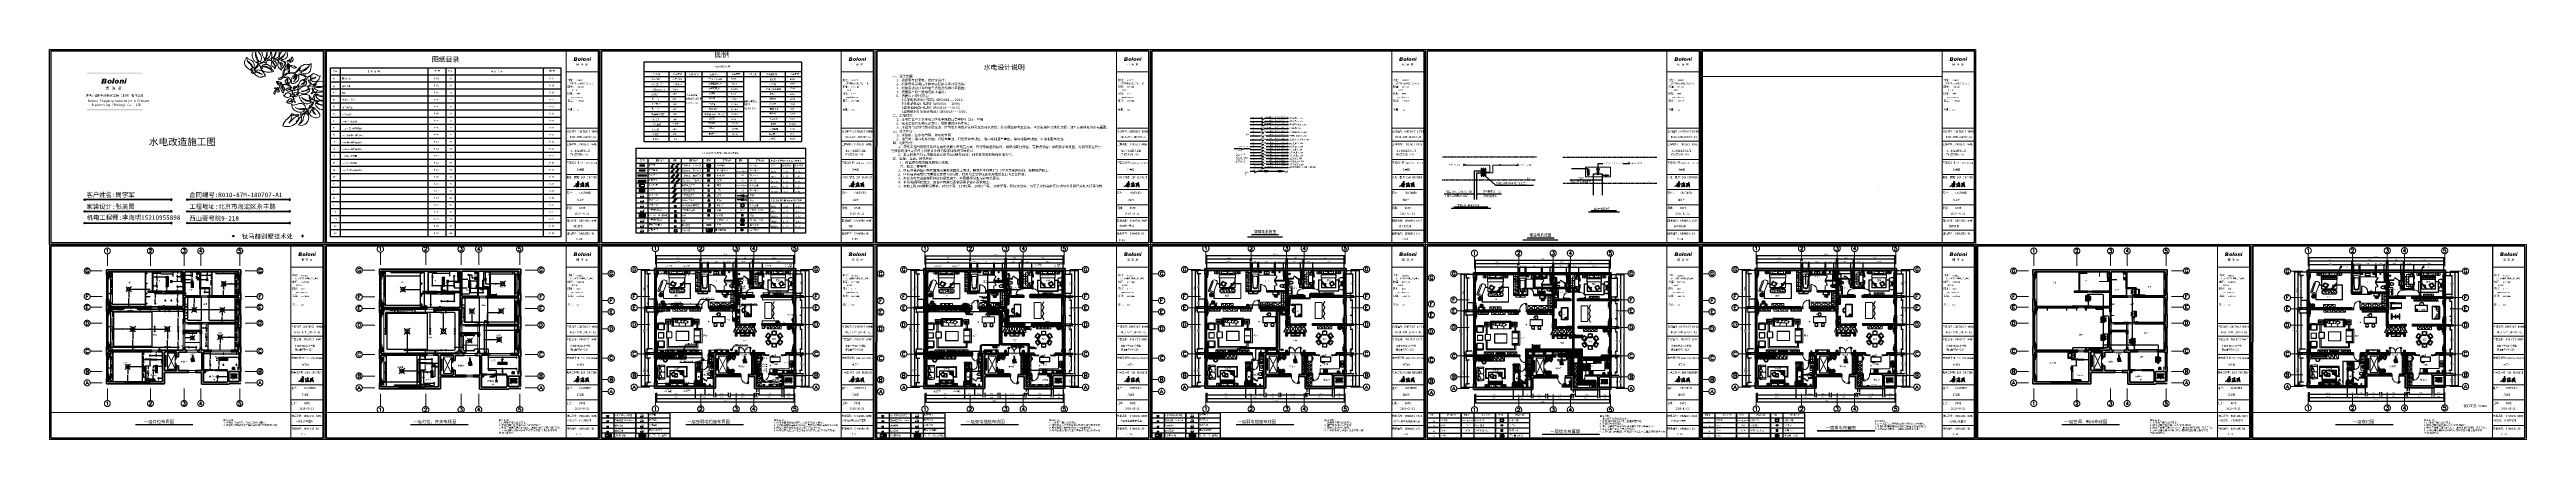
# Paper-space layout 'Layout1' of a CAD drawing. Header units: millimetres. Extents: x 313041 to 325645, y 32809 to 34798.
# The model-space entities are those that its viewports show. They can reach past a viewport. Long polylines and large blocks are cut down to what shows.
import ezdxf
from ezdxf.enums import TextEntityAlignment as Align

# ---------------------------------------------------------------- set-up
doc = ezdxf.new("R2010")
doc.units = ezdxf.units.MM
doc.header["$LTSCALE"] = 10
for name, pattern in [('ACAD_ISO03W100', [30, 12, -18]), ('ACAD_ISO04W100', [30.5, 24, -3, 0.5, -3]), ('CENTER1', [3, 2, -0.4, 0.2, -0.4]), ('CONTINOUS', [0]), ('DASH', [0.35, 0.25, -0.1])]:
    doc.linetypes.add(name, pattern=pattern)
doc.layers.get('0').update_dxf_attribs({"color": 255})
doc.layers.get('Defpoints').update_dxf_attribs({"color": 255})
for name, color, linetype, lineweight in [('1弱电插座布线图', 6, 'Continuous', 30), ('1弱电插座布置图', 6, 'Continuous', 30), ('1强弱电插座尺寸', 5, 'Continuous', 0), ('1强电插座布线图', 1, 'Continuous', 30), ('1强电插座布置图', 1, 'Continuous', 30), ('1排水布置图', 1, 'Continuous', 30), ('1标注', 1, 'Continuous', 30), ('1浅浅', 251, 'Continuous', 20), ('1灯位开关布线图', 1, 'Continuous', 30), ('1灯位开关布置图', 5, 'Continuous', 30), ('1灯具', 2, 'Continuous', 30), ('1空调', 3, 'Continuous', 30), ('1给水布置图', 4, 'Continuous', 30), ('1给水平面布置图', 4, 'Continuous', 13), ('3.虚线', 7, 'ACAD_ISO03W100', 9), ('A__轴线', 3, 'ACAD_ISO04W100', 0), ('C插座', 1, 'Continuous', 15), ('FURNITURE', 2, 'Continuous', 5), ('m-家具内线', 8, 'Continuous', 0), ('入户小人', 251, 'Continuous', 5), ('图框', 255, 'Continuous', 0), ('地面，家具，下层屋面', 8, 'Continuous', 0), ('填充线', 8, 'Continuous', 13), ('墙', 6, 'Continuous', 0), ('实创-家具', 1, 'Continuous', 5), ('家具线', 52, 'Continuous', 15), ('平面', 45, 'Continuous', 5), ('弱电插座布线图', 6, 'Continuous', 30), ('新文字层', 7, 'Continuous', 0), ('机电', 3, 'Continuous', 0), ('标注', 250, 'Continuous', 0), ('浅线', 251, 'CONTINOUS', 0), ('灯具', 52, 'Continuous', 0), ('空调主机', 7, 'Continuous', 13)]:
    doc.layers.add(name, color=color, linetype=linetype, lineweight=lineweight)
for name, color, linetype in [('2323', 4, 'Continuous'), ('A-TXT', 6, 'Continuous'), ('A—缺憾分析文字', 40, 'Continuous'), ('A轴线', 82, 'ACAD_ISO04W100'), ('D1', 4, 'Continuous'), ('ELEMENT', 3, 'Continuous'), ('EQUIP', 3, 'Continuous'), ('F', 5, 'Continuous'), ('FF-FURN', 51, 'Continuous'), ('LAYER1', 1, 'Continuous'), ('LAYER2', 8, 'Continuous'), ('LAYER6', 50, 'Continuous'), ('P—平面—移动家具', 34, 'Continuous'), ('SIG_TEXT', 7, 'Continuous'), ('WIRE', 4, 'Continuous'), ('WIRE-母线', 6, 'Continuous'), ('WIRE-系统', 5, 'Continuous'), ('三层灯位开关', 1, 'Continuous'), ('图例及功率参数表', 252, 'Continuous'), ('图框图层', 7, 'Continuous'), ('家具内线', 8, 'Continuous'), ('家具细线', 38, 'Continuous'), ('文字层', 4, 'Continuous'), ('电气标注', 6, 'Continuous'), ('辅助线', 8, 'Continuous')]:
    doc.layers.add(name, color=color, linetype=linetype)
doc.layers.add('家具', color=30, linetype='Continuous', lineweight=13, transparency=0.3)
doc.styles.add('(图框)宋体', font='', dxfattribs={"width": 0.8})
doc.styles.add('-宋体', font='', dxfattribs={"width": 0.8})
doc.styles.add('_TCH_AXIS', font='COMPLEX', dxfattribs={"bigfont": 'GBCBIG'})
doc.styles.add('_THVAC_DIM', font='SIMPLEX', dxfattribs={"width": 0.8, "height": 3.5, "bigfont": 'HZTXT'})
doc.styles.add('_TXT', font='romand.shx', dxfattribs={"width": 0.7})
doc.styles.add('COMPLEX', font='COMPLEX')
doc.styles.add('DIM_FONT', font='SIMPLEX.shx', dxfattribs={"width": 0.8})
doc.styles.get("Standard").update_dxf_attribs({"font": ''})
doc.styles.add('夏建东', font='', dxfattribs={"width": 0.85})
doc.styles.add('宋', font='')
doc.styles.add('宋体', font='', dxfattribs={"height": 2.5})
doc.styles.add('黑体', font='simhei.ttf', dxfattribs={"width": 0.7})
doc.styles.get('(图框)宋体').set_extended_font_data('SimSun')
doc.styles.get('-宋体').set_extended_font_data('NSimSun')
doc.styles.get('Standard').set_extended_font_data('SimSun')
doc.styles.get('夏建东').set_extended_font_data('SimSun')
doc.styles.get('宋').set_extended_font_data('FangSong_GB2312')
doc.styles.get('宋体').set_extended_font_data('SimSun')
doc.dimstyles.new('CCD_DIM_30', dxfattribs={"dimscale": 30, "dimtxt": 4.5, "dimasz": 1, "dimexe": 1.5, "dimexo": 0.5, "dimgap": 0.6, "dimtad": 1, "dimdec": 0, "dimrnd": 5, "dimdsep": 46, "dimtxsty": '黑体', "dimblk": 'CCD_Dimension_Tick', "dimcen": 0.125, "dimclrd": 44, "dimclre": 44, "dimclrt": 50, "dimadec": 0, "dimazin": 0, "dimtfac": 1, "dimtdec": 0, "dimtix": 1, "dimtmove": 1, "dimatfit": 3, "dimldrblk": 'CCD_Leader_Dot', "dimfxl": 3, "dimfxlon": 1, "dimtvp": 1, "dimtolj": 1, "dimtzin": 0, "dimarcsym": 0})
doc.dimstyles.new('g', dxfattribs={"dimtxt": 100, "dimasz": 31, "dimexe": 21, "dimexo": 30, "dimgap": 31, "dimtad": 1, "dimtih": 1, "dimtoh": 1, "dimdec": 0, "dimrnd": 10, "dimdsep": 46, "dimtxsty": '夏建东', "dimblk": 'OBLIQUE', "dimcen": 2.5, "dimdle": 21, "dimclrd": 5, "dimclre": 5, "dimclrt": 5, "dimadec": 0, "dimazin": 0, "dimtfac": 1, "dimtdec": 0, "dimtmove": 2, "dimatfit": 3, "dimldrblk": 'DOT', "dimfxl": 300, "dimlwd": -1, "dimlwe": -1, "dimarcsym": 1})
doc.dimstyles.get("Standard").update_dxf_attribs({"dimtxt": 0.18, "dimasz": 0.18, "dimexe": 0.18, "dimexo": 0.0625, "dimgap": 0.09, "dimtad": 0, "dimtih": 1, "dimtoh": 1, "dimdec": 4, "dimzin": 0, "dimdsep": 46, "dimtxsty": 'Standard', "dimcen": 0.09, "dimadec": 0, "dimazin": 0, "dimtfac": 1, "dimtdec": 4, "dimtofl": 0, "dimtmove": 0, "dimatfit": 3, "dimfxl": 1, "dimtolj": 1, "dimtzin": 0, "dimarcsym": 0})
doc.dimstyles.new('副本 外标注', dxfattribs={"dimtxt": 140, "dimasz": 60, "dimexe": 30, "dimexo": 30, "dimgap": 80, "dimtad": 1, "dimtoh": 1, "dimdec": 0, "dimtxsty": 'Standard', "dimblk": 'OBLIQUE', "dimcen": 2.5, "dimdle": 60, "dimclrd": 250, "dimclre": 250, "dimclrt": 44, "dimadec": 0, "dimazin": 0, "dimtfac": 1, "dimtdec": 0, "dimtix": 1, "dimtmove": 0, "dimatfit": 3, "dimldrblk": 'DOTSMALL', "dimfxl": 1, "dimtfill": 1, "dimarcsym": 0})
doc.dimstyles.new('外尺寸', dxfattribs={"dimscale": 100, "dimtxt": 2.5, "dimasz": 1, "dimexe": 1, "dimexo": 1, "dimgap": 0.8, "dimtad": 1, "dimdec": 0, "dimdsep": 46, "dimtxsty": '宋体', "dimblk1": 'ARCHTICK', "dimblk2": 'ARCHTICK', "dimsah": 1, "dimcen": -0.9, "dimclrd": 256, "dimclre": 256, "dimclrt": 96, "dimaunit": 1, "dimadec": 0, "dimazin": 0, "dimtfac": 0.35, "dimtdec": 0, "dimtix": 1, "dimtmove": 2, "dimatfit": 3, "dimldrblk": 'DOT', "dimfxl": 7, "dimfxlon": 1, "dimtvp": 0.8, "dimtolj": 1, "dimtzin": 0, "dimlwd": -1, "dimlwe": -1, "dimarcsym": 0})
pattern_1 = [(90, (-278458.03, 34777.494), (-63.5, 0), [])]
pattern_2 = [(90, (431654.517, 53754.05), (-63.5, 0), [])]
pattern_3 = [(180, (-735822.55, -2757.77), (-1e-14, -63.5), [])]
pattern_4 = [(90, (-238624.166, 52907.204), (-63.5, 0), [])]
pattern_5 = [(90, (470399.9, 70353.76), (-63.5, 0), [])]
pattern_6 = [(90, (471488.38, 71883.76), (-63.5, 0), [])]
pattern_7 = [(180, (-735920.526, -30978.494), (-1e-14, -63.5), [])]
pattern_8 = [(180, (-735810.8, 30637.92), (-1e-14, -63.5), [])]
pattern_9 = [(90, (-408494.74, 31033.39), (-63.5, 0), [])]
pattern_10 = [(90, (301617.805, 50009.94), (-63.5, 0), [])]
pattern_11 = [(180, (-238973.89, 30755.78), (-1e-14, -63.5), [])]
pattern_12 = [(180, (-238583.89, 30755.78), (-1e-14, -63.5), [])]
pattern_13 = [(90, (-238514.44, 30755.78), (-63.5, 1e-14), [])]

# ---------------------------------------------------------------- blocks, each defined once
blk = doc.blocks.new('fengshan')
at = {"layer": '灯具', "lineweight": 15}
for p, q in [((-6499, -202878, -7780), (-6499, -203081, -7780)), ((-6296, -202878, -7780), (-6499, -202878, -7780)), ((-6499, -203081, -7780), (-6296, -203081, -7780)), ((-6480, -202897, -7780), (-6480, -203061, -7780)), ((-6316, -202897, -7780), (-6480, -202897, -7780)), ((-6480, -202918, -7780), (-6316, -202918, -7780)), ((-6480, -202942, -7780), (-6316, -202942, -7780)), ((-6480, -202966, -7780), (-6316, -202966, -7780)), ((-6480, -202990, -7780), (-6316, -202990, -7780)), ((-6480, -203014, -7780), (-6316, -203014, -7780)), ((-6480, -203037, -7780), (-6316, -203037, -7780)), ((-6480, -203061, -7780), (-6316, -203061, -7780)), ((-6459, -203061, -7780), (-6459, -202897, -7780)), ((-6435, -203061, -7780), (-6435, -202897, -7780)), ((-6411, -203061, -7780), (-6411, -202897, -7780)), ((-6387, -203061, -7780), (-6387, -202897, -7780)), ((-6363, -203061, -7780), (-6363, -202897, -7780)), ((-6339, -203061, -7780), (-6339, -202897, -7780)), ((-6316, -203061, -7780), (-6316, -202897, -7780)), ((-6296, -203081, -7780), (-6296, -202878, -7780))]:
    blk.add_line(p, q, dxfattribs=at)
blk = doc.blocks.new('大吊灯')
at = {"layer": '灯具', "lineweight": 15}
for p, q in [((627846, 223041, -8711), (627846, 223009, -8711)), ((627863, 223156, -8711), (627889, 223130, -8711)), ((627888, 223108, -8711), (627864, 223085, -8711)), ((627934, 223155, -8711), (627912, 223132, -8711)), ((627912, 223108, -8711), (627935, 223085, -8711)), ((627978, 223173, -8711), (628010, 223173, -8711)), ((628028, 223224, -8711), (628028, 223187, -8711)), ((628028, 223156, -8711), (628028, 223123, -8711)), ((628028, 223090, -8711), (628028, 222893, -8711)), ((628044, 223173, -8711), (628078, 223173, -8711)), ((628143, 223108, -8711), (628120, 223085, -8711)), ((628121, 223155, -8711), (628143, 223132, -8711)), ((628192, 223156, -8711), (628166, 223130, -8711)), ((628167, 223108, -8711), (628191, 223085, -8711)), ((628209, 223041, -8711), (628209, 223009, -8711)), ((627795, 222992, -8711), (627832, 222992, -8711)), ((627846, 222975, -8711), (627846, 222942, -8711)), ((627863, 222992, -8711), (627896, 222992, -8711)), ((627863, 222827, -8711), (627889, 222853, -8711)), ((627888, 222874, -8711), (627864, 222898, -8711)), ((627912, 222875, -8711), (627935, 222898, -8711)), ((627934, 222828, -8711), (627912, 222851, -8711)), ((628126, 222991, -8711), (627929, 222991, -8711)), ((627978, 222810, -8711), (628010, 222810, -8711)), ((628028, 222827, -8711), (628028, 222860, -8711)), ((628028, 222759, -8711), (628028, 222796, -8711)), ((628044, 222810, -8711), (628078, 222810, -8711)), ((628143, 222875, -8711), (628120, 222898, -8711)), ((628121, 222828, -8711), (628143, 222851, -8711)), ((628192, 222992, -8711), (628159, 222992, -8711)), ((628192, 222827, -8711), (628166, 222853, -8711)), ((628167, 222874, -8711), (628191, 222898, -8711)), ((628209, 222975, -8711), (628209, 222942, -8711)), ((628260, 222992, -8711), (628223, 222992, -8711))]:
    blk.add_line(p, q, dxfattribs=at)
for centre, radius in [((627845, 222992, -8711), 36.2), ((627845, 222992, -8711), 30.2), ((627845, 222992, -8711), 26), ((627899, 223120, -8711), 36.2), ((627899, 223120, -8711), 30.2), ((627899, 223120, -8711), 26), ((628028, 222991, -8711), 108), ((628028, 222991, -8711), 98.4), ((628028, 223174, -8711), 36.2), ((628028, 223174, -8711), 30.2), ((628028, 223174, -8711), 26), ((628156, 223120, -8711), 36.2), ((628156, 223120, -8711), 30.2), ((628156, 223120, -8711), 26), ((628210, 222992, -8711), 36.2), ((628210, 222992, -8711), 30.2), ((628210, 222992, -8711), 26), ((627899, 222863, -8711), 36.2), ((627899, 222863, -8711), 30.2), ((627899, 222863, -8711), 26), ((628028, 222809, -8711), 36.2), ((628028, 222809, -8711), 30.2), ((628028, 222809, -8711), 26), ((628156, 222863, -8711), 36.2), ((628156, 222863, -8711), 30.2), ((628156, 222863, -8711), 26)]:
    blk.add_circle(centre, radius, dxfattribs=at)
blk = doc.blocks.new('中小型吊灯')
at = {"layer": '灯具', "lineweight": 15}
for p, q in [((627889, 222619, -4355), (627908, 222600, -4355)), ((627907, 222584, -4355), (627889, 222566, -4355)), ((627907, 222443, -4355), (627889, 222461, -4355)), ((627889, 222407, -4355), (627908, 222427, -4355)), ((627942, 222619, -4355), (627925, 222602, -4355)), ((627995, 222513, -4355), (627925, 222583, -4355)), ((627995, 222513, -4355), (627925, 222443, -4355)), ((627942, 222408, -4355), (627925, 222425, -4355)), ((627995, 222513, -4355), (628064, 222583, -4355)), ((627995, 222513, -4355), (628064, 222443, -4355)), ((628047, 222619, -4355), (628064, 222602, -4355)), ((628047, 222408, -4355), (628064, 222425, -4355)), ((628101, 222619, -4355), (628081, 222600, -4355)), ((628101, 222407, -4355), (628081, 222427, -4355)), ((628082, 222584, -4355), (628100, 222566, -4355)), ((628082, 222443, -4355), (628100, 222461, -4355))]:
    blk.add_line(p, q, dxfattribs=at)
for centre, radius in [((627915, 222593, -4355), 27.2), ((627915, 222434, -4355), 27.2), ((627915, 222593, -4355), 22.6), ((627915, 222434, -4355), 22.6), ((627915, 222593, -4355), 19.5), ((627915, 222434, -4355), 19.5), ((627995, 222513, -4355), 60.9), ((627995, 222513, -4355), 55.3), ((628074, 222593, -4355), 27.2), ((628074, 222434, -4355), 27.2), ((628074, 222593, -4355), 22.6), ((628074, 222434, -4355), 22.6), ((628074, 222593, -4355), 19.5), ((628074, 222434, -4355), 19.5)]:
    blk.add_circle(centre, radius, dxfattribs=at)
blk = doc.blocks.new('栅格射灯')
at = {"layer": '灯具', "lineweight": 15}
for p, q in [((627875, 221955, -8711), (628028, 222108, -8711)), ((627875, 222108, -8711), (628028, 221955, -8711)), ((628028, 221955, -8711), (628180, 222108, -8711)), ((628028, 222108, -8711), (628180, 221955, -8711))]:
    blk.add_line(p, q, dxfattribs=at)
at = {"layer": '灯具', "lineweight": 15, "elevation": -8711}
for points in [[(627875, 222108), (627875, 221955), (628028, 221955), (628028, 222108)], [(628028, 222108), (628028, 221955), (628180, 221955), (628180, 222108)]]:
    blk.add_lwpolyline(points, close=True, dxfattribs=at)
at = {"layer": '灯具', "lineweight": 15}
for centre in [(627951, 222031, -8711), (628104, 222031, -8711)]:
    blk.add_circle(centre, 76.1, dxfattribs=at)
blk = doc.blocks.new('吸顶灯')
at = {"layer": '灯具', "lineweight": 15}
for p, q in [((628140, 221637, -8711), (627919, 221417, -8711)), ((627924, 221629, -8711), (628134, 221419, -8711))]:
    blk.add_line(p, q, dxfattribs=at)
for radius in [82.2, 73]:
    blk.add_circle((628028, 221525, -8711), radius, dxfattribs=at)
blk = doc.blocks.new('射灯')
at = {"layer": '灯具'}
h = blk.add_hatch(color=256, dxfattribs=at)
h.paths.add_polyline_path([(628055, 220519, -0.4142136), (628000, 220519), (627979, 220498), (628076, 220498)])
h.paths.add_polyline_path([(628076, 220595), (628055, 220574, -0.1989124), (628066, 220547, -0.1989124), (628055, 220519), (628076, 220498)])
h.paths.add_polyline_path([(628076, 220595), (627979, 220595), (628000, 220574, -0.4142136), (628055, 220574)])
h.paths.add_polyline_path([(627989, 220547, -0.1989124), (628000, 220574), (627979, 220595), (627979, 220498), (628000, 220519, -0.1989124)])
at = {"layer": '灯具', "lineweight": 15}
for p, q in [((628114, 220633, -8711), (627941, 220460, -8711)), ((627941, 220633, -8711), (628114, 220460, -8711))]:
    blk.add_line(p, q, dxfattribs=at)
at = {"layer": '灯具', "lineweight": 15, "elevation": -8711}
blk.add_lwpolyline([(627979, 220595), (628076, 220595), (628076, 220498), (627979, 220498)], close=True, dxfattribs=at)
at = {"layer": '灯具', "lineweight": 15}
blk.add_circle((628028, 220547, -8711), 38.9, dxfattribs=at)
blk = doc.blocks.new('壁灯')
at = {"layer": '灯具', "lineweight": 15}
for p, q in [((627866, 220006, -8711), (628197, 220006, -8711)), ((627896, 220055, -4355), (628151, 220055, -4355)), ((628026, 220006, -8711), (628026, 220210, -8711))]:
    blk.add_line(p, q, dxfattribs=at)
for centre, radius, start, end in [((628024, 220011, -8711), 113, 357.57004, 182.42996), ((628026, 220006, -8711), 85.9, 0, 180)]:
    blk.add_arc(centre, radius, start, end, dxfattribs=at)
blk = doc.blocks.new('镜前灯')
at = {"layer": '灯具', "lineweight": 15}
for p, q in [((628028, 219243, -8711), (628028, 218912, -8711)), ((628028, 219198, -8711), (628231, 219198, -8711)), ((628028, 219082, -8711), (628231, 219082, -8711))]:
    blk.add_line(p, q, dxfattribs=at)
blk.add_arc((628032, 219085, -8711), 113, 267.57004, 92.42996, dxfattribs=at)
blk = doc.blocks.new('浴霸')
at = {"layer": '灯具', "lineweight": 15}
for p, q in [((627907, 218501, -4355), (627907, 218697, -4355)), ((627907, 218697, -4355), (628177, 218697, -4355)), ((628177, 218501, -4355), (627907, 218501, -4355)), ((628014, 218671, -4355), (628072, 218671, -4355)), ((628014, 218525, -4355), (628014, 218671, -4355)), ((628014, 218656, -4355), (628072, 218656, -4355)), ((628014, 218641, -4355), (628072, 218641, -4355)), ((628014, 218627, -4355), (628072, 218627, -4355)), ((628014, 218612, -4355), (628072, 218612, -4355)), ((628014, 218597, -4355), (628072, 218597, -4355)), ((628014, 218583, -4355), (628072, 218583, -4355)), ((628014, 218568, -4355), (628072, 218568, -4355)), ((628014, 218553, -4355), (628072, 218553, -4355)), ((628014, 218539, -4355), (628072, 218539, -4355)), ((628072, 218525, -4355), (628014, 218525, -4355)), ((628072, 218671, -4355), (628072, 218525, -4355)), ((628177, 218697, -4355), (628177, 218501, -4355))]:
    blk.add_line(p, q, dxfattribs=at)
for centre, radius in [((627961, 218643, -4355), 33.6), ((627961, 218555, -4355), 33.6), ((627961, 218643, -4355), 27.2), ((627961, 218555, -4355), 27.2), ((628122, 218643, -4355), 33.6), ((628122, 218555, -4355), 33.6), ((628122, 218643, -4355), 27.2), ((628122, 218555, -4355), 27.2)]:
    blk.add_circle(centre, radius, dxfattribs=at)
blk = doc.blocks.new('音响')
at = {"layer": '2323', "color": 0}
for p, q in [((88443, 74483), (88443, 74534)), ((88313, 74527), (88313, 74483)), ((88313, 74483), (88443, 74483)), ((88380, 74483), (88380, 74432))]:
    blk.add_line(p, q, dxfattribs=at)
at = {"layer": 'LAYER6', "color": 0, "ltscale": 20, "insert": (88315, 74602), "char_height": 80, "width": 125.65, "attachment_point": 1}
blk.add_mtext('{\\fﾷￂￋￎ_GB2312|b0|i0|c134|p49;AV}', dxfattribs=at)
blk = doc.blocks.new('四联双控')
at = {"layer": '2323', "color": 0}
for p, q in [((88283, 76126), (88332, 76076)), ((88299, 76142), (88348, 76092)), ((88312, 76158), (88361, 76108)), ((88326, 76171), (88376, 76121)), ((88332, 76076), (88408, 76154)), ((88362, 76202), (88446, 76289)), ((88410, 76249), (88454, 76202)), ((88420, 76261), (88464, 76213)), ((88432, 76272), (88477, 76225)), ((88446, 76289), (88491, 76242))]:
    blk.add_line(p, q, dxfattribs=at)
blk.add_circle((88384, 76177), 33.4, dxfattribs=at)
at = {"layer": 'LAYER2', "color": 0, "ltscale": 20}
for p, q in [((88351, 76180), (88381, 76211)), ((88352, 76168), (88393, 76210)), ((88356, 76159), (88402, 76205)), ((88362, 76152), (88409, 76199)), ((88370, 76147), (88414, 76191)), ((88380, 76144), (88417, 76181)), ((88395, 76146), (88416, 76166))]:
    blk.add_line(p, q, dxfattribs=at)
blk = doc.blocks.new('三联双控')
at = {"layer": '2323', "color": 0}
for p, q in [((88283, 76428), (88332, 76379)), ((88299, 76445), (88348, 76395)), ((88312, 76461), (88361, 76411)), ((88332, 76379), (88408, 76457)), ((88362, 76505), (88446, 76592)), ((88420, 76564), (88464, 76516)), ((88432, 76575), (88477, 76528)), ((88446, 76592), (88491, 76545))]:
    blk.add_line(p, q, dxfattribs=at)
blk.add_circle((88384, 76480), 33.4, dxfattribs=at)
at = {"layer": 'LAYER2', "color": 0, "ltscale": 20}
for p, q in [((88351, 76483), (88381, 76514)), ((88352, 76471), (88393, 76512)), ((88356, 76462), (88402, 76508)), ((88362, 76455), (88409, 76502)), ((88370, 76450), (88414, 76494)), ((88380, 76447), (88417, 76484)), ((88395, 76449), (88416, 76469))]:
    blk.add_line(p, q, dxfattribs=at)
blk = doc.blocks.new('双联双控')
at = {"layer": '1灯位开关布线图', "color": 7}
for p, q in [((88362, 76775), (88446, 76862)), ((88432, 76845), (88477, 76798)), ((88446, 76862), (88491, 76815)), ((88283, 76698), (88332, 76649)), ((88299, 76715), (88348, 76665)), ((88332, 76649), (88408, 76727))]:
    blk.add_line(p, q, dxfattribs=at)
at = {"layer": '1灯位开关布线图', "color": 7, "ltscale": 20}
for p, q in [((88351, 76753), (88381, 76784)), ((88352, 76741), (88393, 76782)), ((88356, 76732), (88402, 76778)), ((88362, 76725), (88409, 76772)), ((88370, 76720), (88414, 76764)), ((88380, 76717), (88417, 76754)), ((88395, 76719), (88416, 76739))]:
    blk.add_line(p, q, dxfattribs=at)
at = {"layer": '1灯位开关布线图', "color": 7}
blk.add_circle((88384, 76750), 33.4, dxfattribs=at)
blk = doc.blocks.new('单联双控')
at = {"layer": '1灯位开关布线图', "ltscale": 20}
h = blk.add_hatch(dxfattribs=at)
h.set_pattern_fill('ANSI31', scale=74.1312, style=0)
h.set_pattern_definition([(45, (21593.138, 81364.155), (-6.5523343, 6.5523343), [])])
h.paths.add_polyline_path([(88442, 77155, 1), (88375, 77155, 1)])
at = {"layer": '1灯位开关布线图', "color": 7}
for p, q in [((88307, 77103), (88356, 77054)), ((88356, 77054), (88432, 77132)), ((88386, 77180), (88470, 77267)), ((88470, 77267), (88515, 77220))]:
    blk.add_line(p, q, dxfattribs=at)
blk.add_circle((88408, 77155), 33.4, dxfattribs=at)
blk = doc.blocks.new('四联开关')
at = {"layer": '2323', "color": 0}
for p, q in [((88416, 77382), (88517, 77485)), ((88458, 77424), (88500, 77381)), ((88477, 77444), (88519, 77401)), ((88498, 77465), (88541, 77422)), ((88517, 77485), (88560, 77441))]:
    blk.add_line(p, q, dxfattribs=at)
blk.add_circle((88429, 77359), 33.4, dxfattribs=at)
at = {"layer": 'LAYER2', "color": 0, "ltscale": 20}
for p, q in [((88396, 77352), (88435, 77392)), ((88396, 77365), (88422, 77392)), ((88399, 77343), (88445, 77388)), ((88405, 77335), (88452, 77383)), ((88413, 77330), (88458, 77375)), ((88422, 77326), (88461, 77365)), ((88436, 77327), (88461, 77352))]:
    blk.add_line(p, q, dxfattribs=at)
blk = doc.blocks.new('四联防水')
at = {"layer": '2323', "color": 0}
for p, q in [((88184, 77382), (88285, 77485)), ((88227, 77424), (88269, 77381)), ((88245, 77444), (88287, 77401)), ((88266, 77465), (88309, 77422)), ((88285, 77485), (88328, 77441))]:
    blk.add_line(p, q, dxfattribs=at)
blk.add_circle((88197, 77359), 33.4, dxfattribs=at)
at = {"layer": 'A轴线', "color": 0, "linetype": 'ByBlock'}
for p, q in [((88230, 77359), (88163, 77359)), ((88197, 77359), (88230, 77359))]:
    blk.add_line(p, q, dxfattribs=at)
blk = doc.blocks.new('三联开关')
at = {"layer": '1灯位开关布线图', "color": 7, "ltscale": 20}
for p, q in [((88396, 77615), (88422, 77640)), ((88396, 77601), (88435, 77640)), ((88399, 77592), (88444, 77637)), ((88405, 77584), (88452, 77631)), ((88412, 77578), (88458, 77624)), ((88422, 77575), (88461, 77614)), ((88435, 77575), (88461, 77601))]:
    blk.add_line(p, q, dxfattribs=at)
at = {"layer": '1灯位开关布线图', "color": 7}
for p, q in [((88402, 77624), (88503, 77727)), ((88467, 77689), (88509, 77647)), ((88485, 77707), (88527, 77664)), ((88503, 77727), (88546, 77684))]:
    blk.add_line(p, q, dxfattribs=at)
blk.add_circle((88429, 77608), 33.4, dxfattribs=at)
blk = doc.blocks.new('三联防水')
at = {"layer": '2323', "color": 0}
for p, q in [((88159, 77624), (88259, 77727)), ((88223, 77689), (88266, 77647)), ((88242, 77707), (88284, 77664)), ((88259, 77727), (88302, 77684))]:
    blk.add_line(p, q, dxfattribs=at)
blk.add_circle((88185, 77608), 33.4, dxfattribs=at)
at = {"layer": 'A轴线', "color": 0, "linetype": 'ByBlock'}
for p, q in [((88218, 77608), (88152, 77608)), ((88185, 77608), (88218, 77608))]:
    blk.add_line(p, q, dxfattribs=at)
blk = doc.blocks.new('单联开关')
at = {"layer": '1灯位开关布线图', "ltscale": 20}
h = blk.add_hatch(dxfattribs=at)
h.set_pattern_fill('ANSI31', scale=74.1312, style=0)
h.set_pattern_definition([(45, (21613.222, 82357.129), (-6.5523343, 6.5523343), [])])
h.paths.add_polyline_path([(88462, 78148, 1), (88395, 78148, 1)])
at = {"layer": '1灯位开关布线图', "color": 7}
for p, q in [((88402, 78165), (88503, 78268)), ((88503, 78268), (88541, 78221))]:
    blk.add_line(p, q, dxfattribs=at)
blk.add_circle((88429, 78148), 33.4, dxfattribs=at)
blk = doc.blocks.new('单联防水')
at = {"layer": '2323', "color": 0}
for p, q in [((88189, 78165), (88289, 78268)), ((88289, 78268), (88328, 78221))]:
    blk.add_line(p, q, dxfattribs=at)
blk.add_circle((88215, 78148), 33.4, dxfattribs=at)
at = {"layer": 'A轴线', "color": 0, "linetype": 'ByBlock'}
for p, q in [((88248, 78148), (88182, 78148)), ((88215, 78148), (88248, 78148))]:
    blk.add_line(p, q, dxfattribs=at)
blk = doc.blocks.new('双联开关')
at = {"layer": '1灯位开关布线图', "color": 7}
for p, q in [((88402, 77887), (88503, 77990)), ((88503, 77990), (88547, 77946)), ((88473, 77961), (88515, 77918))]:
    blk.add_line(p, q, dxfattribs=at)
at = {"layer": '1灯位开关布线图', "color": 7, "ltscale": 20}
for p, q in [((88396, 77864), (88436, 77903)), ((88396, 77876), (88423, 77903)), ((88400, 77854), (88445, 77900)), ((88405, 77847), (88452, 77894)), ((88413, 77841), (88458, 77886)), ((88423, 77838), (88461, 77877)), ((88436, 77838), (88461, 77863))]:
    blk.add_line(p, q, dxfattribs=at)
at = {"layer": '1灯位开关布线图', "color": 7}
blk.add_circle((88429, 77871), 33.4, dxfattribs=at)
blk = doc.blocks.new('双联防水')
at = {"layer": '2323', "color": 0}
for p, q in [((88191, 77887), (88291, 77990)), ((88291, 77990), (88335, 77946)), ((88262, 77961), (88303, 77918))]:
    blk.add_line(p, q, dxfattribs=at)
blk.add_circle((88217, 77871), 33.4, dxfattribs=at)
at = {"layer": 'A轴线', "color": 0, "linetype": 'ByBlock'}
for p, q in [((88250, 77871), (88183, 77871)), ((88217, 77871), (88250, 77871))]:
    blk.add_line(p, q, dxfattribs=at)
blk = doc.blocks.new('强电插座')
at = {"lineweight": 0}
h = blk.add_hatch(color=12, dxfattribs=at)
h.set_gradient(color1=(216, 3, 3), color2=(230, 5, 5), tint=1, name='CYLINDER')
h.paths.add_polyline_path([(88498, 75989, 1.1294446), (88498, 75909)])
at = {"layer": '2323', "color": 1}
for p, q in [((88407, 75949), (88460, 75949)), ((88453, 76000), (88453, 75902)), ((88498, 75989), (88498, 75909))]:
    blk.add_line(p, q, dxfattribs=at)
blk.add_arc((88493, 75949), 40.2, 77.25532, 282.74468, dxfattribs=at)
at = {"layer": 'LAYER2', "color": 1, "ltscale": 20}
blk.add_line((88456, 75966), (88456, 75966), dxfattribs=at)
blk = doc.blocks.new('弱电箱')
at = {"layer": 'A轴线', "linetype": 'ByBlock'}
h = blk.add_hatch(dxfattribs=at)
h.set_pattern_fill('ANSI31', color=0, style=0)
h.set_pattern_definition([(45.00000001, (361214.11543, 66445.11), (-0.2029956047, 0.20299560474), [])])
h.paths.add_polyline_path([(564067, 221348), (564548, 221573), (564067, 221798)])
h.paths.add_polyline_path([(564548, 221573), (565030, 221348), (565030, 221573), (565030, 221798)])
at = {"layer": '2323', "color": 0}
for p, q in [((564067, 221348), (564067, 221798)), ((564067, 221798), (565030, 221798)), ((565030, 221348), (564067, 221348)), ((565030, 221798), (565030, 221348))]:
    blk.add_line(p, q, dxfattribs=at)
at = {"layer": 'A轴线', "color": 0, "linetype": 'ByBlock'}
for p, q in [((564067, 221348), (565030, 221798)), ((564067, 221798), (565030, 221348)), ((565030, 221348), (565030, 221573))]:
    blk.add_line(p, q, dxfattribs=at)
at = {"layer": 'A轴线', "color": 4, "linetype": 'ByBlock'}
for p, q in [((564067, 221573), (564067, 221348)), ((564067, 221348), (565030, 221348))]:
    blk.add_line(p, q, dxfattribs=at)
blk = doc.blocks.new('电箱')
at = {"layer": 'A轴线', "linetype": 'ByBlock'}
h = blk.add_hatch(dxfattribs=at)
h.set_pattern_fill('ANGLE', color=0, scale=2.619264, style=0)
h.set_pattern_definition([(0, (303885.071, 178415.525), (0, 18.2955598), [13.3058617, -4.9896981]), (90, (303885.071, 178415.525), (-18.2955598, 1e-15), [13.3058617, -4.9896981])])
h.paths.add_polyline_path([(580434, 262466), (580434, 262680), (579517, 262251), (580434, 262251)])
at = {"layer": '2323', "color": 0}
for p, q in [((579512, 262681), (580434, 262681)), ((579512, 262251), (579512, 262681)), ((579512, 262248), (580434, 262248)), ((580434, 262681), (580434, 262251))]:
    blk.add_line(p, q, dxfattribs=at)
at = {"layer": 'A轴线', "color": 0, "linetype": 'ByBlock'}
for p, q in [((579512, 262466), (579512, 262251)), ((579515, 262250), (580434, 262680)), ((580434, 262251), (580434, 262466))]:
    blk.add_line(p, q, dxfattribs=at)
blk = doc.blocks.new('强电箱')
at = {"layer": 'A轴线', "color": 0, "linetype": 'ByBlock'}
blk.add_blockref('电箱', (-15426, -41557), dxfattribs=at)
blk = doc.blocks.new('坐便下水')
at = {"layer": '图框图层', "color": 1}
for p, q in [((-7867, -85280, 5662), (-7600, -85013, 5662)), ((-7867, -85013, 5662), (-7600, -85280, 5662))]:
    blk.add_line(p, q, dxfattribs=at)
for radius in [235, 189]:
    blk.add_circle((-7733, -85146, 5662), radius, dxfattribs=at)
blk = doc.blocks.new('排水')
at = {"layer": '图框图层', "color": 1}
for radius in [228, 183]:
    blk.add_circle((228410, 196054, 5662), radius, dxfattribs=at)
blk = doc.blocks.new('热水')
at = {"layer": '图框', "color": 1, "lineweight": 0, "const_width": 40, "elevation": 5662}
for points in [[(228689, 195327), (228490, 195526)], [(228689, 195526), (228490, 195327)]]:
    blk.add_lwpolyline(points, dxfattribs=at)
blk = doc.blocks.new('冷水')
at = {"layer": '图框', "color": 4, "lineweight": 0, "const_width": 40, "elevation": 5662}
for points in [[(228131, 195325), (228330, 195524)], [(228330, 195325), (228131, 195524)]]:
    blk.add_lwpolyline(points, dxfattribs=at)
blk = doc.blocks.new('强电防水插座')
at = {"layer": '1强电插座布置图', "color": 1, "linetype": 'ByBlock', "lineweight": 9}
blk.add_lwpolyline([(-166178, 222989), (-166178, 223050), (-165944, 223050), (-165944, 222989)], dxfattribs=at)
at = {"layer": '1强电插座布置图', "color": 250, "linetype": 'ByBlock', "lineweight": 9, "extrusion": (0, 0, -1), "xscale": 2.325322137214242, "yscale": 2.325322137214242, "zscale": -2.325322137599869, "rotation": 90}
blk.add_blockref('强电插座', (342666, 17226), dxfattribs=at)
blk = doc.blocks.new('强电空调插座')
at = {"layer": '1强电插座布置图', "color": 1, "linetype": 'ByBlock', "lineweight": 9}
blk.add_circle((-171055, 221358), 173, dxfattribs=at)
at = {"layer": '1强电插座布置图', "color": 1, "linetype": 'ByBlock', "lineweight": 9, "xscale": 3.022918779402971, "yscale": 3.022918779402971, "zscale": 3.022918779402971, "rotation": 90}
blk.add_blockref('强电插座', (58534, -46050), dxfattribs=at)
blk = doc.blocks.new('原有强电插座')
at = {"layer": '1强电插座布置图', "color": 1, "linetype": 'ByBlock', "lineweight": 9, "xscale": 3.022918779402971, "yscale": 3.022918779402971, "zscale": 3.022918779402971, "rotation": 90}
blk.add_blockref('强电插座', (60463, -45014), dxfattribs=at)
at = {"layer": '1强电插座布置图', "insert": (-169282, 222668, -12643), "char_height": 100, "width": 52.64, "attachment_point": 1}
blk.add_mtext('Y', dxfattribs=at)
blk = doc.blocks.new('A$C63DA5AB0')
at = {"layer": '地面，家具，下层屋面'}
blk.add_line((6300, 1641), (6152, 1588), dxfattribs=at)
for centre, radius, start, end in [((4307, -89), 915, 130.23189, 169.18286), ((3824, 1091), 1091, 247.57552, 322.6435), ((2301, 2384), 2270, 308.5663, 323.49676), ((3175, 996), 1027, 318.68742, 357.57998), ((33410, -28666), 41329, 134.6103, 135.47016), ((3831, 2120), 1831, 294.46416, 301.41712), ((5037, 783), 674, 249.80838, 22.46969), ((3897, 955), 1213, 318.43762, 332.70175), ((4390, 957), 888, 310.2265, 337.80875), ((6349, 1374), 597, 200.64995, 301.78021), ((6506, 1527), 478, 195.33199, 250.48916), ((6793, 1635), 716, 194.73708, 229.20593), ((5896, 782), 849, 24.89522, 67.46033), ((6883, 2090), 563, 215.91923, 280.73407), ((6932, 2746), 843, 249.50323, 274.01701), ((6379, 1006), 317, 333.85042, 24.89522), ((7054, 2913), 989, 247.81548, 266.35399)]:
    blk.add_arc(centre, radius, start, end, dxfattribs=at)
for points, knots in [([(845, 5024), (839, 5045), (817, 5120), (950, 5242), (1070, 5372), (1260, 5574), (1091, 5704), (924, 5781), (759, 6026), (629, 6358), (717, 6563), (768, 6641)], [0, 0, 0, 0, 18.1331293, 62.8278217, 127.229757, 193.7591878, 232.987435, 277.1283867, 353.6558761, 472.0487657, 550.4158847, 550.4158847, 550.4158847, 550.4158847]), ([(993, 6639), (982, 6564), (952, 6347), (1084, 6066), (1184, 5850), (1242, 5772), (1252, 5759)], [4.8027155, 4.8027155, 4.8027155, 4.8027155, 67.8799524, 186.8049481, 254.4476165, 268.2526938, 268.2526938, 268.2526938, 268.2526938]), ([(1237, 6637), (1309, 6573), (1460, 6404), (1546, 6091), (1487, 5875), (1398, 5761), (1287, 5815), (1167, 5958), (1102, 6218), (1024, 6458), (1004, 6597), (998, 6639)], [107.619025, 107.619025, 107.619025, 107.619025, 187.8204734, 301.4695863, 355.1430513, 380.2166974, 405.0839773, 443.2079037, 539.9116946, 621.3000802, 657.2276897, 657.2276897, 657.2276897, 657.2276897]), ([(1587, 6634), (1574, 6455), (1635, 6210), (1843, 5898), (1661, 5727), (1514, 5714), (1395, 5673), (1374, 5623), (1365, 5600)], [239.8126965, 239.8126965, 239.8126965, 239.8126965, 388.8727022, 456.8706678, 506.8976021, 561.6189857, 585.2900576, 605.2049353, 605.2049353, 605.2049353, 605.2049353]), ([(1850, 6063), (1897, 6214), (1955, 6401), (1978, 6593), (1982, 6630)], [1.4010142, 1.4010142, 1.4010142, 1.4010142, 133.4657275, 164.7551464, 164.7551464, 164.7551464, 164.7551464]), ([(2327, 6627), (2329, 6596), (2327, 6456), (2262, 6243), (2115, 6091), (2007, 5995), (1928, 6030), (1932, 6084), (1986, 6130), (2016, 6328), (2033, 6498), (2028, 6630)], [203.7818506, 203.7818506, 203.7818506, 203.7818506, 228.9486936, 318.8271987, 380.8936618, 411.7365757, 427.8844637, 437.9622344, 451.2452055, 485.2812524, 597.1939018, 597.1939018, 597.1939018, 597.1939018]), ([(1981, 5863), (1999, 5882), (2058, 5943), (2181, 5978), (2361, 6018), (2485, 6264), (2412, 6469), (2410, 6605), (2411, 6626)], [0, 0, 0, 0, 21.4553891, 70.4764718, 104.2870873, 172.1956813, 266.4081474, 283.6482398, 283.6482398, 283.6482398, 283.6482398]), ([(2765, 6623), (2757, 6590), (2719, 6432), (2636, 6208), (2459, 6086), (2383, 5972), (2420, 5847), (2509, 5713), (2627, 5546), (2686, 5403), (2719, 5324)], [66.3153973, 66.3153973, 66.3153973, 66.3153973, 94.4331212, 201.313966, 255.4276835, 271.9569751, 312.8207355, 351.9473684, 410.6407729, 482.2716615, 482.2716615, 482.2716615, 482.2716615]), ([(2575, 6095), (2598, 6123), (2719, 6274), (2791, 6466), (2807, 6622)], [5.4211009, 5.4211009, 5.4211009, 5.4211009, 35.8874654, 167.8594247, 167.8594247, 167.8594247, 167.8594247]), ([(3078, 6620), (3099, 6514), (3101, 6297), (2897, 6100), (2681, 6013), (2598, 6076), (2575, 6095)], [197.5483683, 197.5483683, 197.5483683, 197.5483683, 284.7620211, 366.0542511, 427.4831261, 451.5508784, 451.5508784, 451.5508784, 451.5508784]), ([(2575, 5956), (2638, 5954), (2777, 5949), (3025, 5969), (3123, 6204), (3129, 6404), (3196, 6561), (3272, 6607), (3298, 6618)], [0, 0, 0, 0, 53.8357551, 118.9296255, 189.3199334, 238.5275928, 293.3769599, 317.5948496, 317.5948496, 317.5948496, 317.5948496]), ([(3786, 6613), (3788, 6604), (3807, 6496), (3890, 6267), (3634, 6042), (3379, 5932), (3268, 6010), (3235, 6035)], [57.3507372, 57.3507372, 57.3507372, 57.3507372, 65.1161576, 147.3374444, 240.2591427, 318.8838153, 351.9710797, 351.9710797, 351.9710797, 351.9710797]), ([(606, 4791), (653, 4853), (681, 4919), (606, 5035), (443, 5074), (257, 5225), (47, 5430), (-31, 5735), (66, 5946), (147, 6068), (190, 6131), (205, 6153)], [0, 0, 0, 0, 26.8157234, 57.477321, 100.4260199, 163.5225874, 256.0699234, 345.0996653, 404.437137, 445.8471105, 468.4069355, 468.4069355, 468.4069355, 468.4069355]), ([(759, 5189), (791, 5221), (885, 5313), (887, 5543), (808, 5760), (618, 5907), (419, 5980), (260, 6067), (215, 6136), (205, 6153)], [0, 0, 0, 0, 37.256219, 107.9644564, 174.9709281, 226.7270394, 302.8845784, 355.5019117, 372.0783187, 372.0783187, 372.0783187, 372.0783187]), ([(759, 5189), (760, 5256), (723, 5408), (584, 5588), (425, 5718), (318, 5836), (244, 5901), (229, 5941)], [0, 0, 0, 0, 56.2378429, 125.7151218, 188.5412005, 226.5814217, 263.0912558, 263.0912558, 263.0912558, 263.0912558]), ([(229, 5941), (244, 5886), (285, 5744), (515, 5610), (679, 5395), (684, 5205), (655, 5120), (604, 5092), (577, 5132), (557, 5153), (529, 5152), (546, 5118), (585, 5106), (618, 5053), (691, 5037), (701, 4925), (780, 4840), (863, 4782), (926, 4775), (943, 4787), (945, 4789)], [6.7376317, 6.7376317, 6.7376317, 6.7376317, 52.5016039, 128.8034181, 218.3535593, 267.1107084, 281.4359833, 293.4740044, 305.8496441, 315.3254856, 319.0329966, 323.6300301, 338.1641631, 355.6658158, 371.9168738, 394.0574447, 437.5271908, 465.4866666, 480.7717166, 483.5392532, 483.5392532, 483.5392532, 483.5392532]), ([(685, 4706), (713, 4739), (759, 4794), (874, 4748), (937, 4638), (1079, 4530), (1248, 4425), (1452, 4364), (1589, 4446), (1690, 4505), (1792, 4497), (1855, 4500), (1883, 4501)], [0, 0, 0, 0, 31.9107834, 52.8994344, 90.918979, 137.4475599, 198.9867518, 262.363297, 299.0558916, 329.132004, 358.352243, 382.3012416, 382.3012416, 382.3012416, 382.3012416]), ([(916, 4918), (918, 4933), (944, 4997), (1130, 5049), (1356, 5052), (1633, 4931), (1765, 4715), (1840, 4557), (1880, 4505), (1883, 4501)], [0, 0, 0, 0, 12.6385471, 54.7942607, 145.0153288, 205.8592783, 298.1043094, 348.5140246, 353.0798387, 353.0798387, 353.0798387, 353.0798387]), ([(945, 4789), (941, 4802), (933, 4827), (962, 4845), (1073, 4851), (1282, 4746), (1480, 4678), (1590, 4633)], [1.3996157, 1.3996157, 1.3996157, 1.3996157, 12.1075, 19.4206039, 26.3658216, 105.5523505, 205.5526039, 205.5526039, 205.5526039, 205.5526039]), ([(1252, 5759), (1235, 5760), (1188, 5763), (1143, 5781), (1116, 5798)], [5.3004694, 5.3004694, 5.3004694, 5.3004694, 19.2782644, 45.1826649, 45.1826649, 45.1826649, 45.1826649]), ([(1116, 5798), (1123, 5783), (1152, 5729), (1207, 5694), (1249, 5669)], [13.0964688, 13.0964688, 13.0964688, 13.0964688, 26.1888094, 65.7789218, 65.7789218, 65.7789218, 65.7789218]), ([(1527, 5322), (1639, 5325), (1889, 5330), (2211, 5184), (2384, 5034), (2453, 4973)], [4.2929851, 4.2929851, 4.2929851, 4.2929851, 97.5831197, 212.3723136, 290.0598145, 290.0598145, 290.0598145, 290.0598145]), ([(1600, 5151), (1575, 5183), (1535, 5235), (1528, 5297), (1527, 5322)], [0, 0, 0, 0, 33.3258146, 53.3441878, 53.3441878, 53.3441878, 53.3441878]), ([(1559, 5463), (1627, 5491), (1809, 5563), (2164, 5522), (2392, 5250), (2522, 5037), (2577, 4927), (2593, 4894)], [5.4249058, 5.4249058, 5.4249058, 5.4249058, 67.2298989, 169.6443685, 278.3988467, 350.7022146, 381.2223921, 381.2223921, 381.2223921, 381.2223921]), ([(2453, 4973), (2353, 5080), (2181, 5264), (1899, 5388), (1690, 5377), (1605, 5430), (1559, 5463)], [0, 0, 0, 0, 122.4627076, 210.9181214, 247.2269733, 293.6649179, 293.6649179, 293.6649179, 293.6649179]), ([(1778, 6115), (1802, 6099), (1827, 6084), (1849, 6064), (1850, 6063)], [0, 0, 0, 0, 24.2131919, 24.7123474, 24.7123474, 24.7123474, 24.7123474]), ([(3613, 6525), (3565, 6439), (3449, 6252), (3205, 6128), (3064, 5948), (3014, 5809), (3036, 5717), (3043, 5690)], [16.7703131, 16.7703131, 16.7703131, 16.7703131, 98.3589073, 199.4526214, 236.2423222, 290.8843852, 314.5945045, 314.5945045, 314.5945045, 314.5945045]), ([(3074, 5735), (3116, 5667), (3219, 5502), (3252, 5309), (3272, 5194)], [1.3736348, 1.3736348, 1.3736348, 1.3736348, 67.5787611, 164.0202662, 164.0202662, 164.0202662, 164.0202662]), ([(3272, 5194), (3275, 5296), (3280, 5469), (3219, 5629), (3192, 5693)], [0, 0, 0, 0, 84.7236777, 143.1128862, 143.1128862, 143.1128862, 143.1128862]), ([(3192, 5693), (3236, 5691), (3370, 5681), (3432, 5456), (3426, 5256), (3315, 5152), (3298, 5073), (3290, 5040)], [1.1421114, 1.1421114, 1.1421114, 1.1421114, 36.0735799, 107.528814, 160.7660325, 199.1432763, 227.476112, 227.476112, 227.476112, 227.476112]), ([(3235, 6035), (3268, 6061), (3409, 6175), (3564, 6362), (3620, 6545), (3635, 6593)], [2.3254903, 2.3254903, 2.3254903, 2.3254903, 37.5659303, 155.2535009, 197.7009649, 197.7009649, 197.7009649, 197.7009649]), ([(4710, 4625), (4711, 4625), (4761, 4608), (4854, 4484), (4847, 4235), (4679, 3977), (4434, 3851), (4269, 3834), (4214, 3828)], [163.3007651, 163.3007651, 163.3007651, 163.3007651, 164.2169836, 206.1073592, 279.9991065, 360.6372895, 453.5842093, 499.8197417, 499.8197417, 499.8197417, 499.8197417]), ([(4305, 4261), (4355, 4283), (4467, 4333), (4526, 4488), (4579, 4609), (4631, 4627), (4642, 4629)], [0, 0, 0, 0, 43.9922642, 99.184825, 135.1393697, 144.7599582, 144.7599582, 144.7599582, 144.7599582]), ([(4642, 4629), (4628, 4557), (4590, 4373), (4483, 4161), (4395, 4027), (4370, 3988)], [7.3932831, 7.3932831, 7.3932831, 7.3932831, 68.9434574, 165.2078333, 203.9737228, 203.9737228, 203.9737228, 203.9737228]), ([(4370, 3988), (4438, 4060), (4607, 4240), (4674, 4479), (4710, 4625)], [0, 0, 0, 0, 81.9293243, 205.341148, 205.341148, 205.341148, 205.341148]), ([(5846, 4249), (5854, 4226), (5899, 4099), (6134, 3976), (6456, 4013), (6645, 4254), (6706, 4433), (6735, 4517)], [3.0564334, 3.0564334, 3.0564334, 3.0564334, 23.7296952, 115.0759405, 195.0822667, 279.0012364, 354.2687362, 354.2687362, 354.2687362, 354.2687362]), ([(3910, 4396), (3884, 4361), (3814, 4266), (3670, 4184), (3581, 4002), (3682, 3892), (3769, 3820), (3848, 3859), (3816, 3962), (3782, 4052), (3808, 4162), (3846, 4202), (3864, 4220)], [0, 0, 0, 0, 36.3212074, 97.6170911, 140.4650099, 180.3364396, 213.2817474, 223.3092464, 244.349914, 286.2016838, 310.89307, 332.2287987, 332.2287987, 332.2287987, 332.2287987]), ([(4233, 2403), (4231, 2406), (4201, 2449), (4113, 2520), (3953, 2444), (3854, 2347), (3804, 2240), (3751, 2215), (3730, 2205)], [65.6897783, 65.6897783, 65.6897783, 65.6897783, 68.0659424, 106.4835481, 150.9134745, 197.4666038, 225.2516891, 245.0401543, 245.0401543, 245.0401543, 245.0401543]), ([(3910, 4396), (3945, 4340), (4023, 4217), (4151, 3986), (3994, 3886), (3908, 3753), (4055, 3633), (4111, 3544), (4182, 3475), (4165, 3449), (4108, 3439), (4055, 3535), (3997, 3633), (3907, 3622), (3851, 3666), (3861, 3741), (3901, 3747), (3941, 3765), (3908, 3783), (3916, 3831), (3946, 3848), (3974, 3887), (3908, 3866), (3844, 3948), (3865, 4079), (3865, 4180), (3864, 4220)], [0, 0, 0, 0, 58.5251714, 130.0493745, 169.5240585, 201.6866299, 243.3426244, 298.2965374, 307.7336807, 313.7494418, 319.8433746, 353.4101, 388.8891625, 406.5055606, 423.5787642, 441.5769661, 452.9625063, 460.3235962, 465.6698189, 475.3204033, 493.9633917, 497.5038763, 507.4799626, 525.878944, 577.7373411, 611.4771661, 611.4771661, 611.4771661, 611.4771661]), ([(4233, 2403), (4233, 2400), (4231, 2368), (4146, 2289), (4041, 2232), (3952, 2225), (3923, 2222)], [29.9877705, 29.9877705, 29.9877705, 29.9877705, 32.7225444, 61.2601909, 111.8829983, 135.8209729, 135.8209729, 135.8209729, 135.8209729]), ([(4262, 2307), (4219, 2277), (4116, 2216), (3993, 2220), (3923, 2222)], [17.1466268, 17.1466268, 17.1466268, 17.1466268, 60.2256824, 117.4403838, 117.4403838, 117.4403838, 117.4403838]), ([(4176, 2209), (4195, 2220), (4232, 2241), (4258, 2282), (4262, 2304), (4262, 2307)], [0, 0, 0, 0, 18.4829407, 35.3567226, 37.7406802, 37.7406802, 37.7406802, 37.7406802]), ([(5799, 3392), (5806, 3349), (5773, 3124), (5482, 2894), (5026, 2917), (4794, 3070), (4700, 3132)], [70.945012, 70.945012, 70.945012, 70.945012, 106.5618388, 223.3882986, 361.6848843, 455.6256452, 455.6256452, 455.6256452, 455.6256452]), ([(5458, 4088), (5468, 4081), (5533, 4023), (5533, 3822), (5306, 3627), (5003, 3592), (4798, 3643), (4723, 3662)], [71.1996102, 71.1996102, 71.1996102, 71.1996102, 80.8973383, 143.183989, 205.7469517, 318.7855609, 383.5767762, 383.5767762, 383.5767762, 383.5767762]), ([(6960, 2258), (6829, 2277), (6601, 2307), (6251, 2312), (6173, 2592), (6321, 2741), (6262, 2847), (6185, 2907), (6167, 2718), (6113, 2630), (6068, 2420), (5896, 2523), (5829, 2790), (5325, 2921), (5000, 2798), (4839, 2737)], [11.6860544, 11.6860544, 11.6860544, 11.6860544, 126.6529213, 210.5475451, 264.8765809, 329.8729331, 349.4976908, 364.2164606, 394.5729621, 450.5452014, 489.7130293, 524.4078003, 573.1947237, 721.727345, 869.4076303, 869.4076303, 869.4076303, 869.4076303]), ([(4839, 2737), (4869, 2653), (4937, 2468), (5124, 2162), (5522, 1949), (5798, 2093), (5942, 2190), (5951, 2224), (5952, 2228)], [0, 0, 0, 0, 75.3564929, 164.5592713, 302.2366674, 394.2237304, 425.1862705, 428.7607653, 428.7607653, 428.7607653, 428.7607653]), ([(5732, 3473), (5713, 3445), (5635, 3334), (5408, 3172), (5175, 3155), (5043, 3146)], [9.2943817, 9.2943817, 9.2943817, 9.2943817, 37.9261187, 122.5407226, 231.5641585, 231.5641585, 231.5641585, 231.5641585]), ([(5043, 3146), (5145, 3139), (5350, 3125), (5601, 3254), (5742, 3351), (5799, 3392)], [0, 0, 0, 0, 84.2435915, 169.9387853, 228.8847081, 228.8847081, 228.8847081, 228.8847081]), ([(5901, 2347), (5859, 2334), (5652, 2274), (5347, 2423), (5127, 2557), (5050, 2604)], [7.9727461, 7.9727461, 7.9727461, 7.9727461, 44.756191, 187.6498513, 264.4730354, 264.4730354, 264.4730354, 264.4730354]), ([(5050, 2604), (5135, 2536), (5311, 2395), (5595, 2200), (5853, 2302), (5939, 2238), (5952, 2228)], [0, 0, 0, 0, 92.7279874, 191.9577215, 270.2796817, 283.6981366, 283.6981366, 283.6981366, 283.6981366]), ([(5331, 4121), (5344, 4104), (5390, 4040), (5248, 3874), (5128, 3798), (5054, 3751)], [2.2568217, 2.2568217, 2.2568217, 2.2568217, 18.6539118, 66.3862403, 145.7003944, 145.7003944, 145.7003944, 145.7003944]), ([(5054, 3751), (5109, 3760), (5251, 3785), (5361, 3939), (5422, 4053), (5452, 4083), (5458, 4088)], [0, 0, 0, 0, 45.5787106, 117.9197056, 146.6022442, 153.5998068, 153.5998068, 153.5998068, 153.5998068]), ([(5665, 4158), (5704, 4153), (5794, 4141), (5830, 3970), (5919, 3842), (6065, 3692), (6257, 3859), (6518, 4054), (6849, 4044), (7011, 4004)], [0, 0, 0, 0, 29.9205851, 70.4515911, 125.3518296, 177.5799994, 201.6734739, 319.1658733, 455.8873545, 455.8873545, 455.8873545, 455.8873545]), ([(5901, 2347), (5890, 2361), (5845, 2410), (5779, 2462), (5740, 2562), (5749, 2619), (5753, 2644)], [465.0540376, 465.0540376, 465.0540376, 465.0540376, 477.5037782, 513.2000959, 540.3889586, 561.4495482, 561.4495482, 561.4495482, 561.4495482]), ([(5843, 4382), (5845, 4373), (5866, 4322), (6077, 4301), (6225, 4351), (6330, 4388)], [5.3171605, 5.3171605, 5.3171605, 5.3171605, 12.4902323, 52.061446, 150.0801813, 150.0801813, 150.0801813, 150.0801813]), ([(6330, 4388), (6301, 4362), (6194, 4271), (6011, 4218), (5879, 4243), (5846, 4249)], [5.395485, 5.395485, 5.395485, 5.395485, 38.5671313, 123.2772369, 151.5991322, 151.5991322, 151.5991322, 151.5991322]), ([(5999, 3463), (5999, 3412), (5998, 3291), (6127, 3130), (6010, 3009), (5911, 2994), (5914, 2878), (6065, 2954), (6118, 3036), (6269, 3064), (6290, 2934), (6390, 2850), (6543, 2894), (6722, 2754), (6893, 2725), (6999, 2710)], [0, 0, 0, 0, 43.3254809, 101.346066, 140.7166676, 159.202917, 176.8985572, 205.6957305, 252.5190442, 277.0612315, 307.6542671, 342.4881087, 374.5190908, 428.8968163, 518.7370285, 518.7370285, 518.7370285, 518.7370285]), ([(6300, 1641), (6249, 1658), (6166, 1685), (6035, 1703), (5959, 1819), (6033, 1933), (6106, 2039), (6154, 2141), (6160, 2200), (6160, 2210)], [5.9842481, 5.9842481, 5.9842481, 5.9842481, 51.1955348, 79.9466245, 114.940597, 144.0782367, 184.5466894, 227.0822634, 234.7713635, 234.7713635, 234.7713635, 234.7713635]), ([(7003, 3175), (6965, 3163), (6782, 3121), (6487, 3198), (6164, 3400), (6181, 3527), (6182, 3533)], [235.2055744, 235.2055744, 235.2055744, 235.2055744, 268.7561421, 392.816815, 501.9713394, 506.9088809, 506.9088809, 506.9088809, 506.9088809]), ([(7087, 3609), (6942, 3549), (6648, 3426), (6339, 3493), (6182, 3533)], [0, 0, 0, 0, 128.1841593, 260.6868415, 260.6868415, 260.6868415, 260.6868415]), ([(6219, 3622), (6222, 3627), (6272, 3701), (6342, 3751), (6407, 3796)], [533.5816618, 533.5816618, 533.5816618, 533.5816618, 538.6193816, 605.3715594, 605.3715594, 605.3715594, 605.3715594]), ([(6219, 3622), (6329, 3604), (6617, 3559), (6907, 3590), (7087, 3609)], [8.939795, 8.939795, 8.939795, 8.939795, 102.2908532, 252.936049, 252.936049, 252.936049, 252.936049]), ([(6998, 2667), (6946, 2668), (6765, 2678), (6585, 2713), (6325, 2854), (6385, 2560), (6630, 2395), (6892, 2328), (7006, 2302)], [95.261691, 95.261691, 95.261691, 95.261691, 139.73716, 255.0572429, 285.469824, 310.0077582, 438.5364882, 535.9294609, 535.9294609, 535.9294609, 535.9294609]), ([(6480, 3093), (6451, 3090), (6396, 3085), (6317, 2945), (6711, 3042), (6876, 3108), (7003, 3116)], [0, 0, 0, 0, 23.9611462, 45.0619662, 99.8334472, 225.1867101, 225.1867101, 225.1867101, 225.1867101]), ([(6593, 2251), (6539, 2230), (6478, 2207), (6417, 2171), (6412, 2168)], [0, 0, 0, 0, 50.4626596, 55.6322426, 55.6322426, 55.6322426, 55.6322426]), ([(4125, 1034), (4145, 1068), (4165, 1114), (4254, 1163), (4365, 1057), (4529, 1034), (4685, 1069), (4789, 1084), (4859, 1027), (4757, 952), (4595, 962), (4421, 990), (4290, 1049), (4230, 1006), (4211, 973), (4202, 952)], [0, 0, 0, 0, 26.760892, 41.1369399, 77.1227, 134.2555953, 177.451818, 210.1838924, 222.3439527, 235.3508434, 292.500064, 362.4541644, 387.4347017, 400.6420926, 419.5766251, 419.5766251, 419.5766251, 419.5766251]), ([(5791, 1163), (5772, 1193), (5725, 1269), (5699, 1398), (5700, 1539), (5777, 1624), (5831, 1669), (5894, 1705), (5834, 1757), (5756, 1746), (5709, 1660), (5641, 1602), (5596, 1529), (5518, 1526), (5453, 1591), (5428, 1723), (5350, 1927), (5109, 2104), (4739, 2038), (4487, 1933), (4239, 1914), (4197, 1965), (4183, 1982)], [6.6187022, 6.6187022, 6.6187022, 6.6187022, 36.2940075, 80.8620406, 115.8335587, 150.0532397, 169.0482812, 182.2117361, 196.1871029, 216.6163815, 243.0600701, 271.9616391, 294.190889, 309.3568538, 330.0564855, 365.0353368, 420.9471887, 511.7252252, 586.6123036, 721.1326063, 755.9871355, 774.0861307, 774.0861307, 774.0861307, 774.0861307]), ([(4589, 453), (4703, 525), (4769, 637), (4862, 810), (4753, 934), (4613, 898), (4496, 835), (4421, 782), (4385, 756)], [0, 0, 0, 0, 66.753132, 113.3587444, 144.1752129, 181.1670474, 221.7318052, 258.4386215, 258.4386215, 258.4386215, 258.4386215]), ([(4514, 1697), (4651, 1635), (4896, 1523), (5183, 1632), (5351, 1593), (5381, 1563), (5385, 1559)], [0, 0, 0, 0, 120.6175697, 215.5799353, 247.6270651, 252.7832823, 252.7832823, 252.7832823, 252.7832823]), ([(4974, 399), (5013, 484), (5071, 638), (5043, 856), (5119, 1043), (5282, 1139), (5407, 1239), (5503, 1300), (5528, 1350), (5522, 1408), (5419, 1330), (5353, 1244), (5181, 1142), (5066, 1131), (4955, 1180), (4995, 1092), (5017, 1033), (5056, 911), (4957, 830), (4861, 761), (4825, 604), (4756, 509), (4692, 429)], [20.0321731, 20.0321731, 20.0321731, 20.0321731, 96.9165373, 157.1349541, 199.6382022, 258.1958258, 309.7208494, 337.3547138, 348.9697302, 357.7410144, 374.9316682, 419.5560773, 476.2327157, 520.3939718, 533.2159682, 545.1881111, 575.7507955, 602.0642256, 638.8973226, 669.7289815, 700.2118409, 767.7455705, 767.7455705, 767.7455705, 767.7455705]), ([(5624, 1008), (5621, 1026), (5609, 1085), (5571, 1188), (5384, 1193), (5272, 937), (5233, 741), (5212, 622)], [8.3324645, 8.3324645, 8.3324645, 8.3324645, 24.6957219, 58.2073245, 89.4581518, 154.922524, 260.8335577, 260.8335577, 260.8335577, 260.8335577]), ([(5385, 1559), (5383, 1577), (5384, 1610), (5401, 1641), (5410, 1656)], [14.2980693, 14.2980693, 14.2980693, 14.2980693, 29.2768537, 43.2579017, 43.2579017, 43.2579017, 43.2579017]), ([(5410, 1656), (5410, 1618), (5412, 1531), (5521, 1473), (5607, 1402), (5602, 1312), (5661, 1238), (5746, 1209), (5732, 1120), (5715, 1082)], [0, 0, 0, 0, 29.8484196, 68.4320332, 94.473164, 118.1738012, 137.1061811, 171.2750154, 185.0314068, 185.0314068, 185.0314068, 185.0314068]), ([(5715, 1081), (5702, 1093), (5693, 1127), (5686, 1178), (5641, 1110), (5649, 1069), (5660, 1041)], [197.1038035, 197.1038035, 197.1038035, 197.1038035, 209.8993513, 218.6410345, 228.8794659, 254.5983773, 254.5983773, 254.5983773, 254.5983773]), ([(5768, 1883), (5782, 1859), (5818, 1794), (5930, 1796), (5997, 1722), (5998, 1618), (6123, 1609), (6192, 1581), (6221, 1567)], [0, 0, 0, 0, 21.8180282, 59.8527036, 79.8771126, 100.3845684, 135.4415385, 163.6048966, 163.6048966, 163.6048966, 163.6048966]), ([(6022, 1491), (6000, 1491), (5946, 1491), (5879, 1418), (5867, 1327), (5882, 1274), (5888, 1254)], [0, 0, 0, 0, 17.6108498, 44.2992748, 73.9578662, 90.9370822, 90.9370822, 90.9370822, 90.9370822]), ([(6022, 1491), (6021, 1472), (6021, 1440), (6036, 1412), (6044, 1401)], [0, 0, 0, 0, 15.0922861, 26.7162582, 26.7162582, 26.7162582, 26.7162582]), ([(6192, 1539), (6167, 1548), (6125, 1560), (6082, 1562), (6064, 1563)], [8.2456204, 8.2456204, 8.2456204, 8.2456204, 30.0944092, 44.9098278, 44.9098278, 44.9098278, 44.9098278]), ([(6064, 1563), (6064, 1544), (6064, 1503), (6085, 1470), (6100, 1453)], [0, 0, 0, 0, 15.0927635, 33.6912062, 33.6912062, 33.6912062, 33.6912062]), ([(6336, 2109), (6319, 2091), (6262, 2008), (6334, 1858), (6407, 1780), (6427, 1760)], [81.0248932, 81.0248932, 81.0248932, 81.0248932, 101.6837561, 167.6866514, 191.9714698, 191.9714698, 191.9714698, 191.9714698]), ([(6336, 2109), (6379, 2081), (6475, 2020), (6580, 1978), (6637, 1956)], [10.7387504, 10.7387504, 10.7387504, 10.7387504, 54.2696378, 105.7509366, 105.7509366, 105.7509366, 105.7509366]), ([(6412, 2168), (6427, 2149), (6497, 2065), (6597, 2022), (6681, 1997)], [7.053438, 7.053438, 7.053438, 7.053438, 27.3929915, 98.5606917, 98.5606917, 98.5606917, 98.5606917])]:
    blk.add_open_spline(points, degree=3, knots=knots, dxfattribs=at)
for points in [[(2593, 4894), (2178, 4852), (1803, 4889), (1510, 5068), (1436, 5268), (1390, 5374), (1268, 5422), (1116, 5297), (985, 5144), (876, 5030), (846, 5021)], [(1249, 5669), (1274, 5516), (1424, 5390), (1448, 5370), (1476, 5312), (1534, 5216), (1600, 5151)], [(1365, 5600), (1440, 5607), (1638, 5681), (1765, 5725), (1841, 5681), (1870, 5650), (1909, 5628), (1949, 5653), (1934, 5750), (1865, 5935), (1778, 6115)], [(2737, 5158), (2617, 5287), (2434, 5399), (2384, 5525), (2432, 5762), (2335, 5894), (2167, 5919), (2058, 5849), (1981, 5863)], [(2719, 5324), (2659, 5559), (2513, 5783), (2504, 5802), (2527, 5841), (2635, 5838), (2805, 5714), (2807, 5410), (2742, 5217), (2737, 5158)], [(2575, 5956), (2554, 5930)], [(3290, 5040), (3129, 5163), (2959, 5393), (2995, 5673), (2992, 5848), (2882, 5940), (2763, 5920), (2554, 5930)], [(3687, 5015), (3565, 5141), (3507, 5362), (3589, 5583), (3557, 5710), (3451, 5800), (3308, 5845), (3220, 5907), (3227, 5937)], [(3227, 5937), (3355, 5893), (3459, 5815), (3618, 5781), (3662, 5673), (3613, 5571), (3651, 5353), (3706, 5168), (3687, 5015)], [(3594, 4581), (3604, 4633), (3702, 4721), (4003, 4792), (4293, 4793), (4542, 4859), (4686, 4989), (4833, 5184), (5127, 5430), (5478, 5550), (5669, 5524), (5777, 5530), (5870, 5574), (5925, 5611)], [(4214, 3828), (4164, 4081), (4197, 4340), (4401, 4550), (4450, 4635), (4413, 4705), (4263, 4764), (4028, 4740), (3818, 4705), (3689, 4618), (3619, 4566), (3594, 4581)], [(3726, 5462), (3961, 5105), (4010, 4958), (3967, 4891), (3907, 4901), (3878, 4989), (3819, 5247), (3726, 5462)], [(3757, 5542), (3962, 5402), (3998, 5156)], [(3757, 5542), (3877, 5401), (3998, 5156)], [(3811, 5688), (3913, 5522), (4230, 5289), (4422, 5195), (4616, 5229)], [(4616, 5229), (4430, 5392), (4205, 5426), (3940, 5552), (3811, 5688)], [(4975, 5231), (4843, 5122), (4768, 5004), (4701, 4912), (4593, 4859), (4534, 4770), (4507, 4545), (4440, 4392), (4305, 4261)], [(4723, 3662), (4829, 3780), (4949, 4024), (5140, 4161), (5371, 4246), (5461, 4330), (5446, 4396), (5309, 4493), (5000, 4617), (4842, 4690)], [(4847, 4709), (4842, 4690)], [(6735, 4517), (6620, 4499), (6363, 4648), (6156, 4713), (5803, 4523), (5617, 4415), (5402, 4519), (5009, 4677), (4847, 4709)], [(5780, 5451), (5543, 5225), (5157, 5016), (4946, 4971), (4870, 4976)], [(4870, 4976), (4883, 5069), (4975, 5231)], [(5925, 5611), (5923, 5328), (5877, 5057), (5747, 4834), (5474, 4703), (5160, 4738), (4968, 4882)], [(4968, 4882), (5231, 4942), (5546, 5166), (5756, 5410), (5780, 5451)], [(6007, 4526), (5770, 4432), (5663, 4406), (5558, 4308), (5518, 4219), (5476, 4184), (5369, 4178), (5253, 4140), (5218, 4102), (5215, 4076)], [(2944, 3376), (2762, 3227), (2622, 3046), (2621, 2954), (2660, 2904), (2683, 2894), (2707, 2916), (2764, 3067), (2860, 3270), (2944, 3376)], [(2967, 3482), (2797, 3428), (2689, 3454), (2680, 3464), (2669, 3439), (2715, 3383), (2811, 3384), (2907, 3428), (2967, 3482)], [(3780, 3760), (3652, 3789), (3475, 3759), (3391, 3744), (3321, 3799), (3244, 3930), (3025, 4015), (2818, 4010)], [(2818, 4010), (2913, 3850), (3022, 3707), (3186, 3655), (3253, 3717), (3221, 3796), (3123, 3820), (3029, 3862), (2943, 3945)], [(2943, 3945), (3076, 3867), (3236, 3832), (3281, 3823), (3311, 3778), (3329, 3704)], [(3165, 3574), (3020, 3381), (2969, 3170), (2992, 3065), (3032, 3063), (3094, 3137), (3080, 3232), (3055, 3354), (3165, 3574)], [(3329, 3704), (3384, 3712), (3408, 3668), (3319, 3591), (3253, 3510), (3255, 3268), (3427, 3023), (3454, 2994)], [(3473, 3190), (3378, 3376), (3375, 3538), (3433, 3612), (3444, 3678), (3521, 3744), (3698, 3740), (3769, 3745), (3780, 3760)], [(3454, 2994), (3545, 3236), (3531, 3475), (3460, 3550), (3441, 3539), (3419, 3452), (3445, 3263), (3473, 3190)], [(4051, 2692), (4064, 2751), (4109, 2794), (3994, 2974), (3759, 3005), (3649, 2914), (3552, 2814), (3458, 2782)], [(3650, 3311), (3837, 3420), (4007, 3462), (4109, 3398), (4123, 3335)], [(4212, 2872), (4243, 3041), (4210, 3182), (4163, 3212), (4050, 3155), (3879, 3148), (3749, 3249), (3676, 3304), (3650, 3311)], [(3730, 2205), (3895, 2097), (4210, 2131), (4343, 2273), (4414, 2279), (4462, 2214), (4496, 2143), (4517, 2107)], [(4123, 3335), (3959, 3345), (3862, 3298)], [(3862, 3298), (3972, 3296), (4137, 3272)], [(4140, 2761), (4092, 2731), (4051, 2692)], [(4137, 3272), (4089, 3239), (4063, 3219), (4065, 3214), (4110, 3216), (4173, 3245), (4206, 3246), (4273, 3215), (4378, 3256), (4449, 3318), (4424, 3319), (4398, 3315)], [(4434, 2727), (4385, 2767), (4237, 2714), (4140, 2761)], [(4517, 2107), (4514, 2173), (4455, 2279), (4353, 2301), (4252, 2232), (4206, 2201), (4176, 2209)], [(4852, 3544), (4691, 3318), (4404, 3225), (4310, 3186), (4261, 3042), (4264, 2944), (4253, 2881), (4212, 2872)], [(4686, 3496), (4565, 3512), (4445, 3432), (4369, 3361), (4339, 3368), (4318, 3407), (4343, 3498), (4420, 3577), (4618, 3601), (4783, 3563), (4852, 3544)], [(4829, 2985), (4626, 3022), (4429, 3000), (4368, 2921), (4402, 2847), (4522, 2813), (4663, 2889), (4723, 2942)], [(4398, 3315), (4477, 3396), (4609, 3478), (4686, 3496)], [(4435, 2761), (4434, 2727)], [(4723, 2942), (4648, 2839), (4435, 2761)], [(4700, 3132), (4986, 3444), (5432, 3617), (5705, 3635), (5843, 3757), (5794, 3889), (5666, 4096), (5665, 4158)], [(6407, 3796), (6209, 3707), (6094, 3600), (5900, 3640), (5663, 3537), (5596, 3474)], [(5753, 2644), (5817, 2489), (6003, 2390), (6115, 2413), (6202, 2338), (6391, 2236), (6593, 2251)], [(6160, 2210), (6074, 2193), (6011, 2073), (5959, 1972), (5884, 1890), (5803, 1859), (5768, 1883)], [(5999, 3463), (6084, 3403), (6132, 3209), (6215, 3090), (6326, 3083), (6403, 3132), (6480, 3093)], [(4183, 1982), (4255, 1682), (4517, 1414), (4933, 1287), (5203, 1321), (5332, 1466), (5334, 1517)], [(5334, 1517), (5259, 1536), (5178, 1495), (5123, 1497), (4733, 1577), (4514, 1697)]]:
    blk.add_spline(points, degree=3, dxfattribs=at)
for points, start_tangent, end_tangent in [([(1590, 4633), (1310, 4809), (974, 4932), (916, 4918)], (-0.8838492, 0.4677719), (-0.5623527, -0.8268975)), ([(3799, 4427), (3586, 4419), (3498, 4488), (3498, 4661), (3526, 4847), (3555, 4932), (3558, 4969), (3536, 5015), (3504, 5018), (3443, 4944), (3422, 4776), (3423, 4607), (3375, 4474), (3197, 4357), (3065, 4308), (3021, 4286), (3008, 4269), (3015, 4245), (3063, 4213), (3186, 4188), (3312, 4280), (3396, 4358), (3471, 4397), (3588, 4368), (3696, 4376), (3812, 4439)], (-0.9564566, -0.2918746), (0.7691475, 0.6390713)), ([(4052, 6054), (4018, 5979), (3842, 5891), (3751, 5818)], (-0.1556497, -0.9878123), (-0.3121294, -0.9500396)), ([(3751, 5818), (3898, 5818), (4041, 5967), (4052, 6054)], (0.9058916, -0.4235097), (-0.0445626, 0.9990066)), ([(3977, 5739), (4098, 5818), (4180, 6008), (4176, 6139), (4187, 6188), (4240, 6173), (4290, 6099), (4329, 5934), (4239, 5796), (3975, 5741)], (0.9864064, 0.164324), (-0.9768796, 0.2137902)), ([(3458, 2782), (3578, 2694), (3779, 2593), (4097, 2688), (4147, 2710), (4254, 2662), (4346, 2516), (4357, 2429), (4398, 2417), (4397, 2525), (4348, 2643), (4371, 2713), (4438, 2701), (4540, 2661), (4648, 2701), (4739, 2807), (4764, 2910), (4829, 2985)], (0.9999635, 0.0085419), (0.9086526, 0.417553))]:
    blk.add_spline(points, degree=3, dxfattribs=dict(at, start_tangent=start_tangent, end_tangent=end_tangent))
for points in [[(3043, 5690), (3053, 5705), (3063, 5720), (3074, 5735)], [(5215, 4076), (5253, 4096), (5291, 4115), (5331, 4121)]]:
    blk.add_open_spline(points, degree=3, dxfattribs=at)
blk = doc.blocks.new('A$C27FE3D30')
at = {"layer": '机电'}
for p, q in [((-94262, 38463), (-94358, 38463)), ((-94262, 38463), (-94358, 38463)), ((-94166, 38463), (-94358, 38463)), ((-94262, 38463), (-94351, 38501)), ((-94262, 38463), (-94351, 38426)), ((-94262, 38463), (-94330, 38531)), ((-94262, 38463), (-94330, 38396)), ((-94262, 38463), (-94300, 38552)), ((-94262, 38463), (-94300, 38375)), ((-94262, 38367), (-94262, 38559)), ((-94262, 38463), (-94226, 38552)), ((-94262, 38463), (-94195, 38531)), ((-94262, 38463), (-94173, 38499)), ((-94262, 38463), (-94195, 38396)), ((-94262, 38463), (-94226, 38375)), ((-94262, 38463), (-94173, 38428)), ((-94262, 38463), (-94262, 38463))]:
    blk.add_line(p, q, dxfattribs=at)
blk.add_lwpolyline([(-94362, 38363), (-94162, 38363), (-94162, 38563), (-94362, 38563)], close=True, dxfattribs=at)
for radius in [100, 96]:
    blk.add_circle((-94262, 38463), radius, dxfattribs=at)
blk = doc.blocks.new('A$C2716778B')
at = {"layer": '图框'}
h = blk.add_hatch(color=256, dxfattribs=at)
h.paths.add_polyline_path([(-94362, 38363), (-93952, 38363), (-93901, 38367), (-93861, 38374), (-93822, 38387), (-93791, 38405), (-93762, 38428), (-93732, 38462), (-93712, 38496), (-93700, 38532), (-93696, 38569), (-93701, 38609), (-93713, 38641), (-93736, 38670), (-93765, 38691), (-93804, 38707), (-93803, 38709), (-93766, 38723), (-93732, 38746), (-93708, 38773), (-93697, 38791), (-93683, 38828), (-93678, 38867), (-93683, 38901), (-93697, 38938), (-93718, 38966), (-93750, 38991), (-93781, 39006), (-93821, 39016), (-93867, 39020), (-93910, 39020), (-94225, 39018)])
h.paths.add_polyline_path([(-94042, 38887), (-93953, 38887), (-93920, 38885), (-93887, 38873), (-93872, 38837), (-93872, 38833), (-93887, 38797), (-93893, 38790), (-93928, 38770), (-93954, 38766), (-94068, 38764)], flags=16)
h.paths.add_polyline_path([(-94098, 38640), (-93982, 38639), (-93945, 38635), (-93914, 38624), (-93909, 38618), (-93897, 38581), (-93897, 38573), (-93908, 38542), (-93930, 38522), (-93966, 38509), (-94012, 38505), (-94125, 38505)], flags=16)
h = blk.add_hatch(color=256, dxfattribs=at)
h.paths.add_polyline_path([(-93035, 38573), (-93027, 38611), (-93025, 38651), (-93029, 38696), (-93041, 38732), (-93059, 38766), (-93084, 38799), (-93115, 38825), (-93147, 38841), (-93183, 38854), (-93227, 38861), (-93273, 38863), (-93325, 38860), (-93366, 38853), (-93402, 38841), (-93437, 38825), (-93463, 38809), (-93494, 38784), (-93520, 38754), (-93541, 38721), (-93552, 38698), (-93567, 38658), (-93575, 38620), (-93578, 38580), (-93572, 38529), (-93560, 38492), (-93542, 38458), (-93518, 38428), (-93488, 38404), (-93456, 38387), (-93419, 38375), (-93378, 38369), (-93321, 38365), (-93272, 38370), (-93231, 38378), (-93195, 38390), (-93161, 38406), (-93135, 38423), (-93105, 38449), (-93079, 38480), (-93058, 38515)])
h.paths.add_polyline_path([(-93219, 38577), (-93235, 38542), (-93252, 38519), (-93282, 38497), (-93319, 38489), (-93342, 38493), (-93374, 38515), (-93390, 38541), (-93397, 38581), (-93395, 38612), (-93385, 38649), (-93367, 38688), (-93350, 38713), (-93318, 38734), (-93280, 38740), (-93265, 38739), (-93228, 38722), (-93212, 38700), (-93205, 38657), (-93209, 38616)], flags=16)
h.paths.add_polyline_path([(-93012, 38377), (-92823, 38377), (-92650, 39033), (-92847, 39033)])
h.paths.add_polyline_path([(-92657, 38529), (-92645, 38492), (-92627, 38458), (-92602, 38428), (-92573, 38404), (-92540, 38387), (-92504, 38375), (-92462, 38369), (-92406, 38365), (-92356, 38370), (-92316, 38378), (-92279, 38390), (-92245, 38406), (-92219, 38423), (-92189, 38449), (-92163, 38480), (-92142, 38515), (-92120, 38573), (-92112, 38611), (-92109, 38651), (-92114, 38696), (-92125, 38732), (-92143, 38766), (-92169, 38799), (-92199, 38825), (-92231, 38841), (-92268, 38854), (-92311, 38861), (-92358, 38863), (-92409, 38860), (-92451, 38853), (-92487, 38841), (-92522, 38825), (-92548, 38809), (-92578, 38784), (-92604, 38754), (-92626, 38721), (-92637, 38698), (-92651, 38658), (-92660, 38620), (-92662, 38580)])
h.paths.add_polyline_path([(-92482, 38581), (-92479, 38612), (-92470, 38649), (-92452, 38688), (-92434, 38713), (-92402, 38734), (-92364, 38740), (-92349, 38739), (-92313, 38722), (-92297, 38700), (-92290, 38657), (-92293, 38616), (-92303, 38577), (-92320, 38542), (-92336, 38519), (-92366, 38497), (-92403, 38489), (-92426, 38493), (-92459, 38515), (-92474, 38541)], flags=16)
h.paths.add_polyline_path([(-91808, 38626), (-91793, 38663), (-91771, 38696), (-91739, 38722), (-91703, 38730), (-91679, 38724), (-91666, 38691), (-91672, 38655), (-91731, 38377), (-91546, 38377), (-91481, 38681), (-91474, 38722), (-91472, 38749), (-91472, 38761), (-91482, 38798), (-91504, 38831), (-91523, 38845), (-91558, 38859), (-91603, 38863), (-91616, 38863), (-91655, 38858), (-91692, 38847), (-91727, 38830), (-91759, 38808), (-91789, 38779), (-91791, 38781), (-91775, 38852), (-91948, 38852), (-92052, 38377), (-91865, 38377)])
h.paths.add_polyline_path([(-91437, 38374), (-91252, 38374), (-91151, 38851), (-91335, 38851)])
h.paths.add_polyline_path([(-91321, 38907), (-91139, 38907), (-91113, 39033), (-91295, 39033)])
blk = doc.blocks.new('A$C6DBB5629')
at = {"layer": '图框', "xscale": 0.6300000000046567, "yscale": 0.6300000000046567, "zscale": 0.6300000000046567}
blk.add_blockref('A$C2716778B', (59448, -23518), dxfattribs=at)
at = {"insert": (324, 335), "char_height": 230.34, "width": 3313.27, "attachment_point": 1}
blk.add_mtext('{\\fSimHei|b0|i0|c134|p2;博 洛 尼}', dxfattribs=at)
blk = doc.blocks.new('李海明')
at = {"true_color": 0x030303}
h = blk.add_hatch(color=18, dxfattribs=at)
h.paths.add_polyline_path([(8.2, 10.9), (8.2, 11), (8.2, 11), (8.3, 11), (8.5, 11.2), (8.6, 11.3), (8.8, 11.4), (8.8, 11.5), (8.8, 11.5), (8.8, 11.5), (8.9, 11.5), (8.9, 11.6), (8.9, 11.6), (9, 11.7), (9.1, 11.7), (9.1, 11.8), (9.2, 11.9), (9.2, 11.9), (9.3, 12), (9.3, 12), (9.3, 12), (9.3, 12.1), (9.3, 12.2), (9.3, 12.2), (9.2, 12.3), (9.2, 12.3), (9.2, 12.4), (9.2, 12.4), (9.1, 12.5), (9.1, 12.5), (9, 12.6), (8.9, 12.6), (8.9, 12.6), (8.9, 12.7), (8.8, 12.7), (8.8, 12.7), (8.8, 12.7), (8.7, 12.8), (8.7, 12.8), (8.7, 12.8), (8.7, 12.8), (8.7, 12.8), (8.7, 12.8), (8.6, 12.9), (8.5, 12.9), (8.4, 12.9), (8.4, 12.9), (8.4, 12.9), (8.3, 12.9), (8.3, 13), (8.2, 13), (8.1, 13), (8.1, 12.9), (8, 12.9), (7.9, 12.9), (7.9, 12.9), (7.9, 12.9), (7.9, 12.8), (7.8, 12.8), (7.8, 12.8), (7.8, 12.8), (7.8, 12.8), (7.8, 12.8), (7.8, 12.7), (7.8, 12.7), (7.8, 12.6), (7.8, 12.6), (7.8, 12.6), (7.8, 12.5), (7.8, 12.5), (7.8, 12.4), (7.8, 12.4), (7.8, 12.3), (7.8, 12.3), (7.8, 12.3), (7.8, 12.3), (7.8, 12.2), (7.8, 12.1), (7.9, 12), (7.9, 12), (7.9, 12), (7.9, 12), (7.9, 11.9), (7.9, 11.9), (7.9, 11.8), (7.9, 11.8), (7.9, 11.7), (7.9, 11.7), (7.9, 11.6), (8, 11.5), (8, 11.4), (8, 11.3), (8, 11.3), (8, 11.3), (8, 11.2), (8, 11.2), (8, 11.1), (8.1, 11.1), (8.1, 11.1), (8, 11.1), (7.9, 11), (7.9, 11), (7.8, 10.9), (7.7, 10.9), (7.7, 10.9), (7.7, 10.8), (7.7, 10.8), (7.7, 10.8), (7.7, 10.8), (7.6, 10.8), (7.6, 10.8), (7.6, 10.8), (7.5, 10.8), (7.5, 10.7), (7.5, 10.7), (7.4, 10.6), (7.4, 10.6), (7.3, 10.6), (7.3, 10.6), (7.3, 10.6), (7.3, 10.5), (7.2, 10.5), (7.2, 10.5), (7.2, 10.5), (7.1, 10.5), (7.1, 10.5), (7.1, 10.4), (7.1, 10.4), (7.1, 10.4), (7.1, 10.4), (7, 10.4), (7, 10.4), (6.9, 10.3), (6.8, 10.3), (6.8, 10.2), (6.6, 10.2), (6.6, 10.2), (6.6, 10.1), (6.5, 10.1), (6.5, 10.1), (6.4, 10), (6.4, 10), (6.3, 10), (6.3, 10), (6.2, 10), (6.1, 9.9), (6.1, 9.9), (5.9, 9.9), (5.9, 9.9), (5.9, 9.9), (5.8, 9.8), (5.8, 9.8), (5.7, 9.8), (5.7, 9.8), (5.7, 9.8), (5.7, 9.8), (5.7, 9.8), (5.7, 9.7), (5.7, 9.7), (5.7, 9.7), (5.7, 9.7), (5.8, 9.7), (5.8, 9.7), (5.9, 9.7), (5.9, 9.7), (6, 9.7), (6, 9.7), (6, 9.8), (6, 9.8), (6.1, 9.8), (6.1, 9.8), (6.2, 9.8), (6.3, 9.8), (6.4, 9.9), (6.6, 10), (6.7, 10), (6.8, 10.1), (6.9, 10.1), (6.9, 10.1), (6.9, 10.1), (6.9, 10.2), (7.1, 10.2), (7.1, 10.3), (7.3, 10.4), (7.3, 10.4), (7.4, 10.4), (7.4, 10.5), (7.4, 10.5), (7.5, 10.5), (7.5, 10.5), (7.5, 10.4), (7.5, 10.4), (7.4, 10.3), (7.4, 10.3), (7.4, 10.3), (7.4, 10.2), (7.4, 10.2), (7.4, 10.2), (7.4, 10.2), (7.4, 10.2), (7.4, 10.2), (7.3, 10.1), (7.3, 10.1), (7.3, 10.1), (7.3, 10.1), (7.3, 10), (7.3, 10), (7.3, 10), (7.1, 9.8), (7.1, 9.7), (7, 9.7), (7, 9.6), (7, 9.6), (7, 9.6), (6.9, 9.6), (6.9, 9.6), (6.9, 9.5), (6.9, 9.5), (6.9, 9.5), (6.8, 9.5), (6.8, 9.5), (6.8, 9.5), (6.8, 9.5), (6.8, 9.5), (6.8, 9.5), (6.8, 9.5), (6.8, 9.4), (6.8, 9.4), (6.7, 9.4), (6.7, 9.4), (6.7, 9.4), (6.7, 9.4), (6.6, 9.3), (6.6, 9.3), (6.5, 9.2), (6.5, 9.2), (6.5, 9.2), (6.5, 9.2), (6.5, 9.2), (6.5, 9.1), (6.5, 9.1), (6.4, 9.1), (6.3, 9), (6.2, 8.9), (6.2, 8.9), (6.2, 8.9), (6.2, 8.9), (6.1, 8.8), (6.1, 8.8), (6, 8.7), (5.9, 8.6), (5.9, 8.6), (5.9, 8.6), (5.9, 8.6), (5.9, 8.6), (5.9, 8.6), (5.9, 8.6), (5.9, 8.5), (5.8, 8.5), (5.8, 8.5), (5.8, 8.5), (5.8, 8.5), (5.8, 8.4), (5.8, 8.4), (5.8, 8.4), (5.7, 8.4), (5.6, 8.4), (5.6, 8.3), (5.6, 8.3), (5.6, 8.3), (5.5, 8.2), (5.5, 8.2), (5.5, 8.2), (5.4, 8.2), (5.4, 8.2), (5.4, 8.1), (5.4, 8.1), (5.3, 8.1), (5.3, 8.1), (5.3, 8.1), (5.3, 8), (5.3, 8), (5.2, 8), (5.2, 8), (5.2, 7.9), (5.1, 7.9), (5.1, 7.9), (5.1, 7.8), (5, 7.8), (5, 7.8), (4.9, 7.8), (4.9, 7.7), (4.9, 7.7), (4.9, 7.7), (4.8, 7.7), (4.8, 7.7), (4.8, 7.7), (4.8, 7.7), (4.8, 7.7), (4.9, 7.7), (4.9, 7.7), (4.9, 7.7), (4.9, 7.6), (4.9, 7.6), (4.8, 7.6), (4.8, 7.6), (4.8, 7.5), (4.7, 7.6), (4.7, 7.6), (4.7, 7.6), (4.8, 7.6), (4.8, 7.6), (4.8, 7.6), (4.8, 7.6), (4.7, 7.6), (4.7, 7.6), (4.7, 7.6), (4.7, 7.6), (4.6, 7.5), (4.6, 7.5), (4.6, 7.5), (4.5, 7.4), (4.5, 7.4), (4.5, 7.4), (4.5, 7.4), (4.5, 7.4), (4.5, 7.4), (4.5, 7.4), (4.4, 7.3), (4.3, 7.2), (4.2, 7.2), (4.2, 7.1), (4.2, 7.1), (4.1, 7.1), (4.1, 7.1), (4, 7.1), (4, 7), (3.8, 7), (3.6, 6.8), (3.5, 6.8), (3.5, 6.8), (3.4, 6.8), (3.4, 6.8), (3.3, 6.7), (3.3, 6.7), (3.2, 6.7), (3.2, 6.7), (3.2, 6.7), (3.1, 6.8), (3.1, 6.8), (3.1, 6.8), (3.1, 6.8), (3.1, 6.8), (3.1, 6.8), (3, 6.8), (3, 6.8), (3, 6.8), (3.1, 6.8), (3.1, 6.8), (3.1, 6.7), (3.1, 6.7), (3.1, 6.7), (3.2, 6.6), (3.2, 6.6), (3.2, 6.6), (3.2, 6.6), (3.2, 6.6), (3.3, 6.6), (3.3, 6.6), (3.4, 6.6), (3.4, 6.7), (3.5, 6.7), (3.6, 6.7), (3.6, 6.7), (3.8, 6.8), (3.8, 6.8), (3.8, 6.9), (3.9, 6.9), (4, 6.9), (4.1, 7), (4.3, 7.1), (4.3, 7.1), (4.5, 7.2), (4.5, 7.3), (4.5, 7.3), (4.6, 7.3), (4.7, 7.4), (4.8, 7.5), (5, 7.6), (5, 7.6), (5, 7.7), (5, 7.7), (5, 7.7), (5, 7.7), (5.1, 7.7), (5.1, 7.7), (5.1, 7.7), (5.1, 7.7), (5.2, 7.8), (5.3, 7.9), (5.4, 8), (5.6, 8.1), (5.6, 8.2), (5.8, 8.3), (5.9, 8.4), (6, 8.5), (6, 8.6), (6.1, 8.6), (6.1, 8.6), (6.2, 8.7), (6.2, 8.7), (6.2, 8.7), (6.2, 8.7), (6.2, 8.7), (6.2, 8.8), (6.3, 8.8), (6.3, 8.8), (6.3, 8.9), (6.4, 8.9), (6.6, 9), (6.6, 9.1), (6.8, 9.3), (6.9, 9.4), (6.9, 9.4), (7.1, 9.5), (7.1, 9.6), (7.2, 9.6), (7.2, 9.7), (7.2, 9.7), (7.2, 9.7), (7.2, 9.8), (7.3, 9.8), (7.3, 9.8), (7.3, 9.8), (7.3, 9.8), (7.4, 9.9), (7.4, 9.9), (7.4, 10), (7.4, 10), (7.5, 10), (7.5, 10.1), (7.5, 10.1), (7.5, 10.1), (7.6, 10.2), (7.6, 10.3), (7.6, 10.4), (7.6, 10.4), (7.6, 10.5), (7.6, 10.5), (7.7, 10.6), (7.7, 10.6), (7.7, 10.6), (7.7, 10.7), (7.8, 10.7), (7.8, 10.7), (7.8, 10.7), (7.9, 10.7), (7.9, 10.7), (8, 10.7), (8, 10.6), (8, 10.6), (8.1, 10.6), (8.1, 10.6), (8.1, 10.6), (8.1, 10.5), (8.1, 10.4), (8.1, 10.4), (8.1, 10.3), (8.1, 10.3), (8.1, 10.3), (8.1, 10.2), (8.1, 10.2), (8.1, 10.2), (8.1, 10.2), (8.1, 10.1), (8.1, 10.1), (8.1, 10), (8.2, 10), (8.2, 10), (8.1, 10), (8.1, 9.9), (8.1, 9.8), (8.1, 9.7), (8.1, 9.6), (8.1, 9.6), (8, 9.5), (8, 9.5), (8, 9.5), (8, 9.5), (8, 9.5), (7.9, 9.5), (7.9, 9.5), (7.8, 9.5), (7.8, 9.5), (7.8, 9.5), (7.8, 9.5), (7.8, 9.5), (7.8, 9.4), (7.8, 9.4), (7.8, 9.4), (7.8, 9.4), (7.9, 9.4), (7.9, 9.4), (7.9, 9.4), (7.9, 9.4), (7.9, 9.4), (7.9, 9.4), (8, 9.4), (8, 9.4), (8.1, 9.4), (8.1, 9.4), (8.2, 9.5), (8.2, 9.6), (8.2, 9.6), (8.2, 9.6), (8.2, 9.6), (8.2, 9.7), (8.2, 9.7), (8.2, 9.7), (8.3, 9.8), (8.3, 9.8), (8.3, 9.8), (8.3, 9.8), (8.3, 9.8), (8.3, 9.9), (8.3, 10), (8.3, 10), (8.3, 10.1), (8.3, 10.1), (8.3, 10.1), (8.3, 10.1), (8.3, 10.2), (8.3, 10.2), (8.3, 10.3), (8.3, 10.3), (8.3, 10.4), (8.3, 10.4), (8.3, 10.4), (8.3, 10.5), (8.3, 10.5), (8.3, 10.5), (8.3, 10.5), (8.4, 10.5), (8.5, 10.4), (8.6, 10.4), (8.7, 10.3), (8.7, 10.3), (8.7, 10.2), (8.8, 10.2), (8.9, 10.2), (8.9, 10.1), (9, 10.1), (9, 10.1), (9.1, 10.1), (9.1, 10.1), (9.3, 9.9), (9.4, 9.9), (9.6, 9.8), (9.8, 9.7), (9.9, 9.7), (10, 9.6), (10.1, 9.6), (10.1, 9.6), (10.1, 9.6), (10.2, 9.5), (10.2, 9.5), (10.3, 9.5), (10.3, 9.6), (10.3, 9.6), (10.3, 9.6), (10.3, 9.6), (10.3, 9.6), (10.3, 9.7), (10.2, 9.7), (10.2, 9.7), (10.2, 9.7), (10, 9.8), (9.9, 9.8), (9.7, 10), (9.6, 10), (9.6, 10), (9.6, 10), (9.5, 10), (9.5, 10), (9.4, 10.1), (9.3, 10.1), (9.2, 10.1), (9.1, 10.2), (9.1, 10.2), (9.1, 10.2), (9.1, 10.2), (9, 10.3), (9, 10.3), (8.9, 10.3), (8.9, 10.3), (8.8, 10.4), (8.8, 10.4), (8.7, 10.5), (8.6, 10.5), (8.5, 10.6), (8.5, 10.6), (8.5, 10.6), (8.5, 10.6), (8.4, 10.6), (8.4, 10.6), (8.4, 10.6), (8.3, 10.7), (8.3, 10.7), (8.2, 10.7), (8.2, 10.8), (8.2, 10.8), (8.2, 10.9), (8.2, 10.9), (8.2, 10.9)])
h.paths.add_polyline_path([(8.2, 11.2), (8.2, 11.2), (8.2, 11.2), (8.2, 11.2), (8.2, 11.3), (8.2, 11.3), (8.2, 11.4), (8.1, 11.5), (8.1, 11.5), (8.1, 11.6), (8.1, 11.7), (8.1, 11.7), (8.1, 11.8), (8.1, 11.8), (8, 11.8), (8, 11.9), (8, 12), (8, 12), (8, 12.1), (8, 12.2), (8, 12.2), (8, 12.3), (8, 12.3), (7.9, 12.4), (7.9, 12.4), (7.9, 12.5), (7.9, 12.6), (7.9, 12.7), (7.9, 12.7), (7.9, 12.7), (7.9, 12.7), (8, 12.7), (8, 12.7), (8, 12.8), (8, 12.8), (8.1, 12.8), (8.1, 12.8), (8.2, 12.8), (8.2, 12.8), (8.3, 12.8), (8.4, 12.8), (8.4, 12.8), (8.5, 12.8), (8.6, 12.8), (8.6, 12.7), (8.7, 12.7), (8.7, 12.6), (8.8, 12.6), (8.8, 12.6), (8.9, 12.5), (9, 12.5), (9, 12.4), (9.1, 12.3), (9.1, 12.3), (9.1, 12.2), (9.2, 12.1), (9.2, 12.1), (9.1, 12), (9.1, 11.9), (9, 11.9), (9, 11.8), (8.9, 11.8), (8.9, 11.8), (8.9, 11.8), (8.8, 11.7), (8.8, 11.7), (8.7, 11.6), (8.6, 11.5), (8.6, 11.5), (8.5, 11.4), (8.4, 11.3), (8.3, 11.3), (8.3, 11.2), (8.2, 11.2), (8.2, 11.2)], flags=16)
h.paths.add_polyline_path([(8.5, 9.1), (8.5, 9.1), (8.4, 9.1), (8.4, 9.2), (8.4, 9.2), (8.4, 9.2), (8.3, 9.2), (8.3, 9.2), (8.2, 9.2), (8.1, 9.1), (8.1, 9.1), (8, 9.1), (8, 9.1), (8, 9.1), (8, 9.1), (7.9, 9.1), (7.9, 9.1), (7.8, 9.1), (7.7, 9), (7.6, 9), (7.4, 8.9), (7.4, 8.9), (7.4, 8.9), (7.3, 8.9), (7.3, 8.9), (7.2, 8.9), (7.2, 8.8), (7.1, 8.8), (7.1, 8.8), (7, 8.8), (7, 8.8), (7, 8.8), (7, 8.8), (7, 8.7), (7, 8.7), (7, 8.7), (7, 8.6), (7.1, 8.6), (7.1, 8.6), (7.1, 8.6), (7.2, 8.6), (7.2, 8.7), (7.3, 8.7), (7.4, 8.8), (7.5, 8.8), (7.5, 8.8), (7.6, 8.8), (7.6, 8.9), (7.7, 8.9), (7.7, 8.9), (7.8, 8.9), (7.8, 8.9), (7.8, 8.9), (7.9, 8.9), (7.9, 9), (8, 9), (8, 9), (8.1, 9), (8.1, 9), (8.1, 9), (8.1, 9), (8.2, 9), (8.2, 9), (8.3, 9), (8.3, 9), (8.3, 9), (8.4, 9), (8.4, 9), (8.4, 9), (8.3, 8.9), (8.3, 8.9), (8.3, 8.8), (8.3, 8.8), (8.3, 8.8), (8.2, 8.8), (8.2, 8.7), (8.2, 8.7), (8.2, 8.6), (8.1, 8.5), (8.1, 8.5), (8.1, 8.4), (8, 8.4), (7.9, 8.3), (7.9, 8.2), (7.8, 8.1), (7.8, 8.1), (7.7, 8), (7.6, 7.9), (7.5, 7.9), (7.4, 7.9), (7.4, 7.8), (7.4, 7.8), (7.3, 7.8), (7.3, 7.8), (7.3, 7.8), (7.2, 7.7), (7, 7.6), (6.9, 7.6), (6.8, 7.4), (6.7, 7.4), (6.6, 7.3), (6.5, 7.3), (6.4, 7.2), (6.4, 7.2), (6.3, 7.1), (6.2, 7), (6.2, 7), (6.1, 6.9), (6, 6.8), (6, 6.8), (6, 6.7), (6, 6.7), (5.9, 6.7), (5.9, 6.6), (5.9, 6.6), (5.9, 6.6), (5.9, 6.5), (6, 6.4), (6, 6.4), (6.1, 6.4), (6.1, 6.4), (6.1, 6.4), (6.2, 6.3), (6.2, 6.3), (6.3, 6.3), (6.3, 6.3), (6.3, 6.3), (6.3, 6.3), (6.4, 6.3), (6.4, 6.3), (6.4, 6.3), (6.5, 6.3), (6.5, 6.2), (6.6, 6.2), (6.7, 6.2), (6.7, 6.2), (6.7, 6.2), (6.8, 6.2), (6.8, 6.2), (6.8, 6.2), (6.8, 6.2), (6.9, 6.2), (6.9, 6.2), (7, 6.2), (7, 6.2), (7, 6.2), (7, 6.2), (7.3, 6.2), (7.4, 6.2), (7.6, 6.2), (7.6, 6.2), (7.6, 6.2), (7.6, 6.2), (7.8, 6.2), (7.8, 6.2), (8, 6.2), (8, 6.2), (8, 6.2), (8, 6.2), (8.1, 6.2), (8.1, 6.2), (8.2, 6.2), (8.2, 6.2), (8.2, 6.2), (8.3, 6.2), (8.3, 6.2), (8.4, 6.2), (8.4, 6.2), (8.5, 6.2), (8.6, 6.2), (8.7, 6.3), (8.8, 6.3), (8.8, 6.3), (8.9, 6.4), (9, 6.4), (9, 6.4), (9, 6.5), (9.1, 6.5), (9.1, 6.5), (9.2, 6.6), (9.3, 6.6), (9.3, 6.7), (9.4, 6.8), (9.4, 6.8), (9.4, 6.8), (9.4, 6.8), (9.4, 6.9), (9.4, 6.9), (9.4, 7), (9.4, 7), (9.4, 7), (9.4, 7.1), (9.4, 7.1), (9.3, 7.1), (9.3, 7.2), (9.3, 7.2), (9.3, 7.2), (9.2, 7.2), (9.1, 7.2), (9.1, 7.3), (9, 7.3), (8.9, 7.3), (8.9, 7.3), (8.9, 7.3), (8.8, 7.3), (8.8, 7.3), (8.7, 7.4), (8.6, 7.4), (8.6, 7.4), (8.5, 7.5), (8.4, 7.5), (8.4, 7.5), (8.3, 7.5), (8.2, 7.5), (8.1, 7.6), (8, 7.6), (7.9, 7.6), (7.9, 7.6), (7.8, 7.7), (7.8, 7.7), (7.8, 7.7), (7.8, 7.7), (7.8, 7.8), (7.8, 7.8), (7.8, 7.8), (7.7, 7.8), (7.8, 7.8), (7.8, 7.8), (7.8, 7.8), (7.8, 7.8), (7.8, 7.8), (7.8, 7.9), (7.8, 7.9), (7.8, 7.9), (7.9, 7.9), (7.9, 8), (8, 8), (8, 8), (8, 8), (8, 8), (8.1, 8), (8.1, 8.1), (8.2, 8.1), (8.2, 8.1), (8.3, 8.1), (8.3, 8.2), (8.3, 8.2), (8.4, 8.2), (8.4, 8.2), (8.4, 8.2), (8.4, 8.2), (8.4, 8.2), (8.4, 8.2), (8.5, 8.2), (8.5, 8.2), (8.5, 8.2), (8.6, 8.3), (8.6, 8.3), (8.6, 8.3), (8.7, 8.3), (8.7, 8.3), (8.8, 8.3), (8.8, 8.4), (8.8, 8.4), (8.9, 8.4), (8.9, 8.4), (8.9, 8.4), (8.9, 8.4), (8.9, 8.4), (9, 8.4), (9.1, 8.4), (9.2, 8.5), (9.3, 8.5), (9.3, 8.5), (9.4, 8.5), (9.4, 8.5), (9.4, 8.5), (9.4, 8.5), (9.5, 8.5), (9.6, 8.5), (9.6, 8.6), (9.7, 8.6), (9.7, 8.6), (9.7, 8.6), (9.8, 8.6), (9.8, 8.6), (9.8, 8.6), (9.8, 8.6), (9.8, 8.7), (9.8, 8.7), (9.7, 8.7), (9.7, 8.7), (9.7, 8.6), (9.6, 8.6), (9.5, 8.6), (9.4, 8.6), (9.3, 8.6), (9.3, 8.6), (9.3, 8.6), (9.3, 8.6), (9.3, 8.6), (9.2, 8.6), (9.2, 8.6), (9.1, 8.6), (9.1, 8.6), (9, 8.5), (8.9, 8.5), (8.9, 8.5), (8.8, 8.5), (8.8, 8.5), (8.8, 8.5), (8.8, 8.5), (8.7, 8.5), (8.7, 8.5), (8.7, 8.4), (8.7, 8.4), (8.7, 8.4), (8.7, 8.4), (8.6, 8.4), (8.6, 8.4), (8.5, 8.4), (8.5, 8.4), (8.5, 8.4), (8.5, 8.4), (8.4, 8.3), (8.4, 8.3), (8.3, 8.3), (8.2, 8.2), (8.1, 8.2), (8, 8.2), (8, 8.2), (8, 8.2), (8, 8.2), (8.1, 8.3), (8.2, 8.4), (8.2, 8.5), (8.3, 8.6), (8.3, 8.6), (8.3, 8.7), (8.4, 8.8), (8.4, 8.8), (8.5, 8.9), (8.5, 9), (8.5, 9), (8.5, 9.1), (8.5, 9.1), (8.5, 9.1), (8.5, 9.1)])
h.paths.add_polyline_path([(7.6, 7.8), (7.6, 7.7), (7.6, 7.7), (7.7, 7.6), (7.7, 7.6), (7.7, 7.6), (7.7, 7.6), (7.8, 7.5), (7.8, 7.5), (7.9, 7.5), (8, 7.4), (8.1, 7.4), (8.2, 7.4), (8.3, 7.4), (8.3, 7.4), (8.4, 7.3), (8.6, 7.3), (8.7, 7.3), (8.9, 7.2), (9, 7.2), (9, 7.2), (9, 7.2), (9.1, 7.1), (9.1, 7.1), (9.1, 7.1), (9.1, 7.1), (9.1, 7.1), (9.1, 7.1), (9.2, 7.1), (9.2, 7), (9.2, 7), (9.3, 7), (9.3, 7), (9.3, 6.9), (9.3, 6.9), (9.3, 6.8), (9.2, 6.8), (9.2, 6.7), (9.2, 6.7), (9.1, 6.7), (9.1, 6.6), (9, 6.6), (8.9, 6.5), (8.9, 6.5), (8.8, 6.5), (8.8, 6.5), (8.6, 6.4), (8.6, 6.4), (8.4, 6.4), (8.3, 6.3), (8.3, 6.3), (8.2, 6.3), (8.1, 6.3), (8.1, 6.3), (8.1, 6.3), (8.1, 6.3), (8, 6.3), (8, 6.3), (7.9, 6.3), (7.9, 6.3), (7.9, 6.3), (7.8, 6.3), (7.8, 6.3), (7.8, 6.3), (7.7, 6.3), (7.7, 6.3), (7.6, 6.3), (7.6, 6.3), (7.5, 6.3), (7.4, 6.3), (7.4, 6.3), (7.4, 6.3), (7.3, 6.3), (7.3, 6.3), (7.3, 6.3), (7.3, 6.3), (7.2, 6.3), (7.1, 6.3), (7, 6.3), (7, 6.3), (7, 6.3), (7, 6.3), (6.9, 6.3), (6.9, 6.3), (6.8, 6.3), (6.8, 6.3), (6.8, 6.3), (6.8, 6.3), (6.7, 6.3), (6.7, 6.3), (6.7, 6.3), (6.7, 6.3), (6.7, 6.3), (6.7, 6.3), (6.5, 6.4), (6.4, 6.4), (6.2, 6.5), (6.2, 6.5), (6.1, 6.5), (6.1, 6.5), (6.1, 6.5), (6.1, 6.5), (6.1, 6.6), (6.1, 6.6), (6.1, 6.6), (6.1, 6.6), (6.1, 6.7), (6.1, 6.7), (6.1, 6.7), (6.2, 6.8), (6.2, 6.8), (6.3, 6.9), (6.3, 6.9), (6.3, 6.9), (6.3, 6.9), (6.3, 6.9), (6.3, 6.9), (6.3, 6.9), (6.5, 7), (6.5, 7.1), (6.7, 7.2), (6.7, 7.2), (6.7, 7.2), (6.8, 7.3), (6.9, 7.3), (6.9, 7.4), (7, 7.4), (7.2, 7.5), (7.2, 7.6), (7.4, 7.7), (7.4, 7.7), (7.5, 7.7), (7.5, 7.7), (7.5, 7.8), (7.6, 7.8)], flags=16)
h.paths.add_polyline_path([(12.3, 10.5), (12.2, 10.5), (12.1, 10.5), (12, 10.5), (12, 10.5), (11.9, 10.5), (11.9, 10.5), (11.9, 10.5), (11.9, 10.5), (11.9, 10.5), (11.8, 10.5), (11.8, 10.5), (11.8, 10.5), (11.8, 10.4), (11.8, 10.4), (11.8, 10.4), (11.8, 10.4), (11.9, 10.4), (11.9, 10.4), (11.9, 10.4), (11.9, 10.4), (11.9, 10.3), (12, 10.3), (12, 10.3), (12.1, 10.3), (12.2, 10.3), (12.2, 10.3), (12.2, 10.3), (12.3, 10.3), (12.3, 10.3), (12.4, 10.3), (12.4, 10.3), (12.4, 10.3), (12.4, 10.3), (12.5, 10.3), (12.5, 10.3), (12.5, 10.3), (12.5, 10.2), (12.6, 10.2), (12.6, 10.2), (12.6, 10.1), (12.6, 10.1), (12.6, 10.1), (12.7, 10), (12.7, 10), (12.7, 9.9), (12.6, 9.8), (12.6, 9.8), (12.6, 9.7), (12.6, 9.7), (12.6, 9.7), (12.6, 9.7), (12.6, 9.7), (12.7, 9.7), (12.7, 9.7), (12.7, 9.7), (12.7, 9.8), (12.7, 9.8), (12.7, 9.8), (12.8, 9.9), (12.8, 9.9), (12.8, 10), (12.8, 10), (12.8, 10), (12.8, 10), (12.8, 10), (12.8, 10.1), (12.8, 10.1), (12.8, 10.1), (12.8, 10.1), (12.7, 10.2), (12.7, 10.2), (12.7, 10.3), (12.6, 10.3), (12.6, 10.4), (12.6, 10.4), (12.5, 10.4), (12.5, 10.4), (12.5, 10.4), (12.5, 10.4), (12.4, 10.5)])
h.paths.add_polyline_path([(12, 8.8), (11.9, 8.8), (11.9, 8.8), (11.9, 8.8), (11.8, 8.8), (11.8, 8.8), (11.8, 8.8), (11.7, 8.9), (11.7, 8.8), (11.7, 8.8), (11.7, 8.8), (11.7, 8.8), (11.7, 8.7), (11.7, 8.7), (11.7, 8.7), (11.7, 8.7), (11.8, 8.7), (11.8, 8.7), (11.8, 8.7), (11.8, 8.6), (11.9, 8.6), (11.9, 8.6), (11.9, 8.6), (11.9, 8.6), (12, 8.6), (12, 8.6), (12, 8.6), (12, 8.5), (12, 8.5), (12, 8.5), (12.1, 8.5), (12.1, 8.5), (12.1, 8.5), (12.1, 8.4), (12.2, 8.4), (12.3, 8.3), (12.3, 8.3), (12.3, 8.2), (12.3, 8.2), (12.4, 8.2), (12.4, 8.2), (12.4, 8.2), (12.4, 8.2), (12.4, 8.2), (12.4, 8.3), (12.4, 8.3), (12.3, 8.4), (12.3, 8.4), (12.3, 8.5), (12.2, 8.5), (12.2, 8.6), (12.1, 8.6), (12.1, 8.7), (12, 8.7)], flags=17)
h.paths.add_polyline_path([(12.9, 7.2), (13, 7.3), (13, 7.4), (13.1, 7.4), (13.1, 7.5), (13.1, 7.5), (13.2, 7.5), (13.2, 7.5), (13.2, 7.5), (13.2, 7.5), (13.2, 7.6), (13.2, 7.6), (13.3, 7.6), (13.4, 7.5), (13.4, 7.5), (13.5, 7.5), (13.5, 7.5), (13.6, 7.5), (13.6, 7.5), (13.6, 7.4), (13.6, 7.4), (13.6, 7.4), (13.6, 7.4), (13.6, 7.4), (13.6, 7.4), (13.5, 7.3), (13.5, 7.3), (13.5, 7.2), (13.4, 7.2), (13.4, 7.1), (13.4, 7.1), (13.3, 6.9), (13.2, 6.8), (13.1, 6.7), (13.1, 6.7), (13.1, 6.6), (13, 6.6), (13, 6.6), (13, 6.6), (13, 6.6), (13, 6.6), (13, 6.5), (13, 6.5), (13, 6.5), (13, 6.5), (13, 6.5), (13.1, 6.5), (13.1, 6.5), (13.2, 6.5), (13.3, 6.5), (13.4, 6.5), (13.5, 6.6), (13.5, 6.6), (13.5, 6.6), (13.6, 6.6), (13.6, 6.6), (13.6, 6.6), (13.6, 6.6), (13.6, 6.6), (13.6, 6.6), (13.6, 6.6), (13.7, 6.7), (13.8, 6.7), (13.9, 6.7), (13.9, 6.7), (13.9, 6.7), (14, 6.7), (14, 6.7), (14, 6.7), (14.1, 6.8), (14.1, 6.8), (14.1, 6.8), (14.1, 6.8), (14.2, 6.8), (14.3, 6.8), (14.4, 6.8), (14.4, 6.9), (14.5, 6.9), (14.5, 6.9), (14.7, 6.8), (14.7, 6.7), (14.8, 6.6), (14.9, 6.6), (14.9, 6.6), (14.9, 6.6), (15, 6.6), (15, 6.5), (15, 6.5), (15.1, 6.5), (15.1, 6.5), (15.1, 6.4), (15.2, 6.4), (15.3, 6.4), (15.4, 6.4), (15.5, 6.3), (15.5, 6.3), (15.6, 6.3), (15.6, 6.3), (15.7, 6.3), (15.7, 6.3), (15.8, 6.3), (15.8, 6.3), (15.8, 6.4), (15.8, 6.4), (15.8, 6.4), (15.8, 6.5), (15.7, 6.5), (15.7, 6.6), (15.7, 6.6), (15.7, 6.7), (15.7, 6.7), (15.7, 6.7), (15.7, 6.7), (15.7, 6.8), (15.6, 6.8), (15.6, 6.8), (15.6, 6.8), (15.6, 6.9), (15.6, 7), (15.6, 7), (15.5, 7.1), (15.5, 7.1), (15.6, 7.1), (15.6, 7.2), (15.6, 7.2), (15.7, 7.2), (15.7, 7.2), (15.7, 7.2), (15.7, 7.2), (15.8, 7.2), (15.8, 7.2), (15.9, 7.2), (16, 7.2), (16, 7.2), (16, 7.2), (16, 7.2), (16.1, 7.2), (16.2, 7.2), (16.3, 7.2), (16.3, 7.2), (16.3, 7.2), (16.4, 7.2), (16.4, 7.2), (16.4, 7.2), (16.5, 7.2), (16.5, 7.2), (16.5, 7.2), (16.5, 7.2), (16.6, 7.2), (16.6, 7.2), (16.8, 7.2), (16.8, 7.2), (16.8, 7.3), (16.8, 7.3), (16.8, 7.3), (16.8, 7.3), (16.8, 7.3), (16.8, 7.4), (16.7, 7.4), (16.7, 7.4), (16.7, 7.4), (16.7, 7.4), (16.7, 7.5), (16.7, 7.5), (16.7, 7.5), (16.7, 7.5), (16.6, 7.5), (16.6, 7.5), (16.6, 7.5), (16.6, 7.5), (16.6, 7.5), (16.6, 7.5), (16.6, 7.5), (16.6, 7.4), (16.6, 7.4), (16.6, 7.4), (16.6, 7.4), (16.6, 7.4), (16.5, 7.4), (16.5, 7.4), (16.4, 7.4), (16.2, 7.4), (16.1, 7.4), (15.9, 7.4), (15.9, 7.4), (15.9, 7.4), (15.9, 7.3), (15.9, 7.3), (15.8, 7.3), (15.8, 7.3), (15.7, 7.3), (15.7, 7.3), (15.7, 7.3), (15.6, 7.3), (15.6, 7.3), (15.5, 7.3), (15.5, 7.3), (15.5, 7.3), (15.5, 7.3), (15.5, 7.4), (15.5, 7.4), (15.4, 7.5), (15.4, 7.6), (15.4, 7.6), (15.4, 7.7), (15.4, 7.7), (15.4, 7.7), (15.4, 7.8), (15.4, 7.9), (15.4, 7.9), (15.4, 8), (15.4, 8), (15.4, 8.1), (15.4, 8.1), (15.4, 8.2), (15.4, 8.2), (15.4, 8.2), (15.4, 8.3), (15.4, 8.4), (15.4, 8.5), (15.4, 8.5), (15.4, 8.5), (15.4, 8.5), (15.4, 8.5), (15.4, 8.6), (15.4, 8.6), (15.4, 8.7), (15.4, 8.7), (15.5, 8.7), (15.5, 8.7), (15.6, 8.8), (15.6, 8.8), (15.6, 8.8), (15.6, 8.8), (15.7, 8.9), (15.7, 8.9), (15.7, 8.9), (15.6, 8.9), (15.6, 8.9), (15.6, 8.9), (15.5, 8.9), (15.5, 8.9), (15.5, 8.9), (15.5, 8.9), (15.5, 9), (15.5, 9), (15.5, 9.1), (15.5, 9.2), (15.5, 9.2), (15.5, 9.3), (15.5, 9.3), (15.5, 9.3), (15.5, 9.3), (15.5, 9.4), (15.5, 9.4), (15.5, 9.5), (15.6, 9.5), (15.6, 9.5), (15.6, 9.5), (15.6, 9.6), (15.6, 9.6), (15.6, 9.7), (15.6, 9.8), (15.6, 9.8), (15.6, 9.8), (15.6, 9.9), (15.5, 10), (15.5, 10.1), (15.4, 10.1), (15.4, 10.1), (15.3, 10.2), (15.3, 10.2), (15.3, 10.2), (15.2, 10.2), (15.2, 10.2), (15.2, 10.1), (15.1, 10.1), (15.1, 10.1), (15.1, 10.1), (15, 10.1), (15, 10.1), (15, 10.1), (15, 10.1), (14.9, 10), (14.9, 10), (14.8, 9.9), (14.8, 9.9), (14.7, 9.9), (14.7, 9.8), (14.7, 9.8), (14.7, 9.7), (14.6, 9.7), (14.5, 9.6), (14.5, 9.6), (14.5, 9.5), (14.5, 9.4), (14.4, 9.4), (14.4, 9.4), (14.4, 9.3), (14.4, 9.3), (14.4, 9.2), (14.4, 9.2), (14.4, 9.2), (14.4, 9.2), (14.4, 9.1), (14.4, 9.1), (14.4, 9), (14.4, 8.9), (14.5, 8.9), (14.5, 8.9), (14.5, 8.9), (14.5, 8.9), (14.6, 8.9), (14.6, 8.8), (14.6, 8.8), (14.6, 8.7), (14.6, 8.6), (14.6, 8.6), (14.6, 8.5), (14.5, 8.5), (14.5, 8.5), (14.3, 8.4), (14.3, 8.4), (14.3, 8.4), (14.2, 8.4), (14.2, 8.4), (14.2, 8.4), (14.1, 8.4), (14.1, 8.4), (14.1, 8.5), (14.1, 8.5), (14.1, 8.6), (14.1, 8.6), (14, 8.6), (14, 8.6), (14, 8.7), (14, 8.7), (14, 8.7), (14, 8.7), (14, 8.7), (14, 8.7), (14, 8.7), (14, 8.7), (13.9, 8.7), (13.9, 8.7), (13.9, 8.6), (13.9, 8.6), (13.9, 8.6), (13.9, 8.6), (13.9, 8.5), (13.9, 8.5), (13.9, 8.5), (13.9, 8.5), (13.9, 8.4), (14, 8.4), (14, 8.4), (14, 8.3), (14, 8.3), (13.8, 8.2), (13.7, 8.2), (13.6, 8.1), (13.6, 8.1), (13.6, 8.1), (13.6, 8.1), (13.5, 8.2), (13.6, 8.2), (13.6, 8.2), (13.6, 8.2), (13.6, 8.2), (13.6, 8.2), (13.6, 8.3), (13.6, 8.3), (13.6, 8.3), (13.6, 8.4), (13.7, 8.4), (13.6, 8.4), (13.6, 8.5), (13.6, 8.5), (13.6, 8.5), (13.6, 8.3), (13.5, 8.3), (13.5, 8.2), (13.4, 8.1), (13.4, 8.1), (13.4, 8), (13.3, 8), (13.3, 8), (13.3, 8), (13.3, 8), (13.3, 8), (13.3, 7.9), (13.2, 7.8), (13.2, 7.8), (13.1, 7.7), (13.1, 7.7), (13.1, 7.7), (13.1, 7.6), (13, 7.5), (12.9, 7.5), (12.8, 7.3), (12.8, 7.3), (12.7, 7.3), (12.7, 7.2), (12.6, 7.1), (12.6, 7.1), (12.6, 7.1), (12.6, 7.1), (12.6, 7.1), (12.6, 7), (12.5, 7), (12.5, 7), (12.4, 7), (12.4, 6.9), (12.4, 6.9), (12.4, 6.9), (12.4, 6.9), (12.4, 6.9), (12.4, 6.9), (12.3, 6.8), (12.3, 6.8), (12.3, 6.8), (12.2, 6.8), (12.2, 6.8), (12.2, 6.7), (12.1, 6.6), (12, 6.6), (11.9, 6.5), (11.9, 6.5), (11.8, 6.5), (11.8, 6.4), (11.7, 6.4), (11.7, 6.4), (11.6, 6.3), (11.6, 6.4), (11.6, 6.4), (11.6, 6.4), (11.6, 6.4), (11.6, 6.4), (11.6, 6.5), (11.6, 6.5), (11.6, 6.5), (11.6, 6.5), (11.5, 6.4), (11.5, 6.4), (11.5, 6.4), (11.5, 6.3), (11.5, 6.3), (11.4, 6.3), (11.4, 6.3), (11.4, 6.3), (11.3, 6.3), (11.3, 6.3), (11.3, 6.3), (11.3, 6.3), (11.3, 6.2), (11.3, 6.2), (11.3, 6.2), (11.4, 6.2), (11.4, 6.1), (11.4, 6.1), (11.5, 6.1), (11.5, 6.1), (11.5, 6.1), (11.6, 6.2), (11.7, 6.2), (11.8, 6.2), (11.9, 6.3), (12, 6.4), (12.2, 6.5), (12.2, 6.5), (12.2, 6.5), (12.2, 6.5), (12.3, 6.6), (12.4, 6.7), (12.5, 6.8), (12.6, 6.8), (12.6, 6.9), (12.6, 6.9), (12.8, 7.1), (12.8, 7.1)])
h.paths.add_polyline_path([(13.3, 6.8), (13.3, 6.8), (13.4, 6.8), (13.4, 6.8), (13.4, 6.9), (13.4, 6.9), (13.4, 6.9), (13.4, 6.9), (13.4, 6.9), (13.5, 7), (13.5, 7), (13.5, 7), (13.5, 7.1), (13.5, 7.1), (13.6, 7.1), (13.6, 7.2), (13.7, 7.3), (13.8, 7.4), (13.8, 7.4), (13.8, 7.4), (13.8, 7.4), (13.9, 7.3), (14, 7.2), (14.1, 7.1), (14.2, 7.1), (14.2, 7.1), (14.3, 7), (14.3, 7), (14.3, 7), (14.3, 7), (14.2, 7), (14.2, 7), (14.1, 7), (14.1, 7), (14.1, 7), (14.1, 7), (14.1, 6.9), (14, 6.9), (14, 6.9), (13.8, 6.9), (13.7, 6.8), (13.6, 6.8), (13.5, 6.8), (13.5, 6.8), (13.5, 6.7), (13.5, 6.7), (13.5, 6.7), (13.4, 6.7), (13.4, 6.7), (13.3, 6.7), (13.3, 6.7), (13.3, 6.7), (13.3, 6.7), (13.3, 6.7)], flags=16)
h.paths.add_polyline_path([(13.3, 7.7), (13.4, 7.7), (13.4, 7.7), (13.4, 7.7), (13.4, 7.7), (13.4, 7.7), (13.4, 7.8), (13.4, 7.8), (13.4, 7.8), (13.4, 7.8), (13.4, 7.8), (13.4, 7.8), (13.4, 7.8), (13.5, 7.8), (13.5, 7.9), (13.5, 7.9), (13.6, 7.9), (13.6, 7.9), (13.7, 8), (13.8, 8), (13.8, 8), (13.9, 8.1), (13.9, 8.1), (13.9, 8.1), (13.9, 8.1), (13.9, 8), (13.9, 8), (13.9, 8), (13.8, 7.9), (13.8, 7.8), (13.8, 7.7), (13.7, 7.6), (13.7, 7.6), (13.7, 7.6), (13.6, 7.6), (13.6, 7.6), (13.6, 7.6), (13.5, 7.6), (13.5, 7.6), (13.4, 7.7), (13.4, 7.7), (13.4, 7.7)], flags=16)
h.paths.add_polyline_path([(13.8, 7.5), (13.8, 7.6), (13.9, 7.6), (13.9, 7.7), (13.9, 7.7), (13.9, 7.7), (14, 7.8), (14, 7.8), (14, 7.8), (14, 7.8), (14, 7.9), (14, 8), (14.1, 8.1), (14.2, 8.1), (14.2, 8.2), (14.2, 8.2), (14.4, 8.3), (14.5, 8.3), (14.7, 8.4), (14.7, 8.3), (14.7, 8.3), (14.7, 8.3), (14.7, 8.2), (14.7, 8.2), (14.7, 8.1), (14.7, 8.1), (14.7, 8.1), (14.7, 8), (14.7, 8), (14.7, 7.9), (14.7, 7.9), (14.7, 7.7), (14.7, 7.7), (14.7, 7.5), (14.7, 7.5), (14.7, 7.5), (14.7, 7.5), (14.7, 7.4), (14.7, 7.4), (14.7, 7.3), (14.7, 7.3), (14.7, 7.3), (14.7, 7.3), (14.7, 7.2), (14.7, 7.2), (14.7, 7.2), (14.7, 7.2), (14.7, 7.2), (14.7, 7.1), (14.6, 7.1), (14.6, 7.1), (14.5, 7.1), (14.4, 7.1), (14.3, 7.2), (14.2, 7.2), (14.2, 7.3), (14.2, 7.3), (14.1, 7.3), (14.1, 7.3), (14.1, 7.4), (14, 7.4), (13.9, 7.4), (13.9, 7.4)], flags=16)
h.paths.add_polyline_path([(14.7, 6.9), (14.7, 6.9), (14.7, 7), (14.8, 7), (14.8, 7), (14.8, 7), (14.9, 7), (14.9, 7), (15, 7), (15, 7), (15, 7), (15.1, 7), (15.2, 7.1), (15.2, 7.1), (15.2, 7.1), (15.3, 7.1), (15.3, 7.1), (15.3, 7.1), (15.4, 7.1), (15.4, 7), (15.4, 7), (15.4, 6.9), (15.4, 6.9), (15.5, 6.8), (15.5, 6.8), (15.5, 6.8), (15.5, 6.8), (15.5, 6.7), (15.5, 6.7), (15.5, 6.6), (15.6, 6.6), (15.6, 6.5), (15.6, 6.5), (15.6, 6.5), (15.6, 6.5), (15.5, 6.5), (15.4, 6.5), (15.3, 6.5), (15.2, 6.6), (15.1, 6.6), (15.1, 6.6), (15, 6.6), (15, 6.7), (14.9, 6.8), (14.8, 6.8), (14.8, 6.8), (14.8, 6.9), (14.7, 6.9), (14.7, 6.9), (14.7, 6.9), (14.7, 6.9)], flags=16)
h.paths.add_polyline_path([(14.9, 7.3), (14.9, 7.3), (14.9, 7.4), (14.9, 7.4), (14.9, 7.5), (14.9, 7.5), (14.9, 7.5), (14.9, 7.6), (14.9, 7.7), (14.9, 7.7), (14.9, 7.7), (14.9, 7.8), (14.9, 7.8), (14.9, 7.8), (14.9, 7.8), (14.9, 7.9), (14.9, 7.9), (14.9, 8), (14.9, 8), (14.9, 8.1), (14.9, 8.1), (14.9, 8.2), (14.9, 8.2), (14.9, 8.2), (14.8, 8.3), (14.8, 8.3), (14.8, 8.3), (14.8, 8.4), (14.8, 8.4), (14.8, 8.4), (14.9, 8.5), (14.9, 8.5), (14.9, 8.5), (15, 8.5), (15, 8.6), (15.2, 8.6), (15.2, 8.6), (15.2, 8.6), (15.3, 8.6), (15.3, 8.6), (15.3, 8.6), (15.3, 8.6), (15.2, 8.5), (15.2, 8.5), (15.2, 8.4), (15.2, 8.4), (15.2, 8.4), (15.2, 8.4), (15.2, 8.3), (15.2, 8.2), (15.2, 8.1), (15.2, 8.1), (15.2, 8), (15.2, 8), (15.2, 7.9), (15.2, 7.9), (15.2, 7.8), (15.3, 7.8), (15.3, 7.7), (15.3, 7.7), (15.3, 7.7), (15.3, 7.7), (15.3, 7.6), (15.3, 7.6), (15.3, 7.6), (15.3, 7.6), (15.3, 7.5), (15.3, 7.5), (15.3, 7.4), (15.3, 7.3), (15.3, 7.3), (15.3, 7.3), (15.3, 7.3), (15.3, 7.2), (15.2, 7.2), (15.1, 7.2), (15.1, 7.2), (15, 7.2), (15, 7.2), (14.9, 7.2), (14.9, 7.2)], flags=16)
h.paths.add_polyline_path([(14.8, 8.6), (14.8, 8.7), (14.8, 8.7), (14.8, 8.7), (14.8, 8.8), (14.8, 8.8), (14.8, 8.8), (14.8, 8.8), (14.8, 8.8), (14.8, 8.9), (14.8, 8.9), (14.8, 8.9), (14.8, 9), (14.8, 9), (14.7, 9), (14.7, 9), (14.6, 9), (14.6, 9), (14.6, 9), (14.6, 9), (14.5, 9.1), (14.5, 9.1), (14.5, 9.1), (14.5, 9.2), (14.6, 9.3), (14.6, 9.3), (14.6, 9.4), (14.6, 9.4), (14.6, 9.4), (14.6, 9.4), (14.7, 9.5), (14.7, 9.6), (14.8, 9.7), (14.9, 9.8), (14.9, 9.8), (15, 9.9), (15.1, 10), (15.1, 10), (15.2, 10), (15.2, 10), (15.2, 10), (15.3, 10), (15.3, 10), (15.4, 10), (15.4, 9.9), (15.4, 9.9), (15.4, 9.8), (15.4, 9.8), (15.4, 9.7), (15.4, 9.7), (15.4, 9.7), (15.4, 9.7), (15.4, 9.7), (15.4, 9.6), (15.4, 9.6), (15.4, 9.5), (15.4, 9.4), (15.3, 9.2), (15.3, 9), (15.3, 8.8), (15.3, 8.8), (15.3, 8.8), (15.3, 8.8), (15.2, 8.7), (15.1, 8.7), (15, 8.7), (15, 8.7), (15, 8.7), (14.9, 8.7), (14.9, 8.6), (14.9, 8.6), (14.8, 8.6), (14.8, 8.6), (14.8, 8.6), (14.8, 8.6)], flags=16)
h.paths.add_polyline_path([(14.5, 10.3), (14.6, 10.4), (14.6, 10.4), (14.7, 10.4), (14.7, 10.4), (14.7, 10.4), (14.8, 10.4), (14.8, 10.5), (14.9, 10.5), (15, 10.5), (15, 10.6), (15.1, 10.6), (15.2, 10.6), (15.2, 10.6), (15.3, 10.6), (15.3, 10.7), (15.4, 10.7), (15.4, 10.7), (15.5, 10.7), (15.5, 10.7), (15.5, 10.7), (15.5, 10.7), (15.5, 10.6), (15.6, 10.6), (15.6, 10.6), (15.6, 10.6), (15.6, 10.7), (15.6, 10.7), (15.6, 10.7), (15.6, 10.7), (15.6, 10.7), (15.6, 10.8), (15.6, 10.8), (15.6, 10.8), (15.6, 10.8), (15.5, 10.8), (15.5, 10.8), (15.5, 10.8), (15.5, 10.8), (15.5, 10.8), (15.5, 10.8), (15.4, 10.8), (15.4, 10.8), (15.3, 10.8), (15.3, 10.8), (15.3, 10.8), (15.3, 10.8), (15.2, 10.8), (15.2, 10.8), (15.2, 10.8), (15.1, 10.7), (15.1, 10.7), (15.1, 10.7), (15, 10.7), (15, 10.7), (14.9, 10.7), (14.8, 10.6), (14.8, 10.6), (14.7, 10.6), (14.6, 10.5), (14.6, 10.5), (14.5, 10.5), (14.5, 10.5), (14.5, 10.5), (14.4, 10.5), (14.4, 10.4), (14.4, 10.4), (14.4, 10.4), (14.3, 10.4), (14.3, 10.4), (14.3, 10.4), (14.3, 10.4), (14.3, 10.4), (14.3, 10.4), (14.2, 10.3), (14.1, 10.3), (14, 10.3), (14, 10.3), (14, 10.3), (14, 10.2), (13.9, 10.2), (13.9, 10.2), (13.9, 10.2), (13.9, 10.2), (13.8, 10.2), (13.8, 10.2), (13.8, 10.2), (13.8, 10.2), (13.8, 10.2), (13.8, 10.3), (13.9, 10.3), (13.9, 10.3), (13.9, 10.4), (13.9, 10.4), (14, 10.4), (14, 10.6), (14.1, 10.6), (14.2, 10.8), (14.2, 10.9), (14.3, 11), (14.3, 11.1), (14.3, 11.2), (14.3, 11.2), (14.4, 11.3), (14.4, 11.3), (14.4, 11.3), (14.4, 11.4), (14.4, 11.5), (14.4, 11.6), (14.4, 11.7), (14.4, 11.8), (14.4, 11.8), (14.4, 11.9), (14.3, 11.9), (14.3, 11.9), (14.3, 11.9), (14.3, 12), (14.3, 12), (14.2, 12), (14.2, 11.9), (14.2, 11.9), (14.2, 11.9), (14.1, 11.9), (14.1, 11.8), (14.1, 11.8), (14.2, 11.8), (14.2, 11.8), (14.2, 11.8), (14.3, 11.8), (14.3, 11.8), (14.2, 11.7), (14.2, 11.7), (14.2, 11.7), (14.3, 11.6), (14.3, 11.5), (14.3, 11.5), (14.3, 11.4), (14.2, 11.4), (14.2, 11.4), (14.2, 11.4), (14.2, 11.3), (14.2, 11.2), (14.2, 11.1), (14.1, 11), (14.1, 10.9), (14, 10.8), (14, 10.7), (13.9, 10.6), (13.9, 10.5), (13.8, 10.4), (13.8, 10.4), (13.7, 10.3), (13.7, 10.3), (13.7, 10.3), (13.7, 10.3), (13.7, 10.2), (13.7, 10.2), (13.7, 10.2), (13.6, 10.2), (13.6, 10.1), (13.5, 10.1), (13.5, 10.1), (13.5, 10.1), (13.6, 10), (13.6, 10), (13.6, 10), (13.6, 10), (13.7, 10), (13.7, 10), (13.8, 10), (13.9, 10.1), (14, 10.1), (14.2, 10.2), (14.2, 10.2), (14.2, 10.2), (14.3, 10.2), (14.3, 10.2), (14.4, 10.2), (14.4, 10.3), (14.5, 10.3)])
h = blk.add_hatch(color=18, dxfattribs=at)
h.paths.add_polyline_path([(21.4, 8.5), (21.4, 8.5), (21.5, 8.5), (21.5, 8.5), (21.5, 8.6), (21.6, 8.6), (21.7, 8.7), (21.7, 8.7), (21.8, 8.7), (21.8, 8.8), (21.8, 8.8), (21.8, 8.9), (21.8, 8.9), (21.8, 8.9), (21.8, 8.9), (21.7, 8.8), (21.6, 8.8), (21.5, 8.7), (21.5, 8.7), (21.5, 8.7), (21.5, 8.7), (21.5, 8.7), (21.5, 8.7), (21.4, 8.6), (21.4, 8.7), (21.4, 8.6), (21.4, 8.6), (21.4, 8.6), (21.3, 8.6), (21.3, 8.6), (21.3, 8.6), (21.3, 8.7), (21.3, 8.7), (21.3, 8.7), (21.3, 8.7), (21.3, 8.8), (21.3, 8.8), (21.3, 8.8), (21.3, 8.9), (21.3, 8.9), (21.3, 8.9), (21.3, 8.9), (21.3, 9), (21.3, 9), (21.3, 9.1), (21.3, 9.2), (21.3, 9.2), (21.3, 9.3), (21.3, 9.3), (21.3, 9.4), (21.3, 9.4), (21.3, 9.5), (21.3, 9.5), (21.3, 9.6), (21.3, 9.6), (21.3, 9.6), (21.3, 9.6), (21.3, 9.8), (21.3, 9.8), (21.3, 9.9), (21.3, 9.9), (21.3, 9.9), (21.3, 9.9), (21.3, 10), (21.3, 10.1), (21.3, 10.2), (21.3, 10.2), (21.3, 10.2), (21.3, 10.3), (21.3, 10.3), (21.3, 10.4), (21.3, 10.4), (21.3, 10.4), (21.3, 10.4), (21.3, 10.4), (21.3, 10.5), (21.3, 10.6), (21.3, 10.7), (21.4, 10.7), (21.4, 10.7), (21.4, 10.7), (21.4, 10.7), (21.4, 10.8), (21.4, 10.8), (21.4, 10.9), (21.4, 11), (21.3, 11.1), (21.3, 11.1), (21.3, 11.2), (21.3, 11.2), (21.3, 11.3), (21.3, 11.3), (21.3, 11.4), (21.3, 11.4), (21.3, 11.5), (21.2, 11.6), (21.2, 11.6), (21.2, 11.6), (21.2, 11.6), (21.2, 11.7), (21.2, 11.7), (21.2, 11.8), (21.2, 11.8), (21.2, 11.8), (21.2, 11.8), (21.2, 11.8), (21.1, 11.8), (21.1, 11.9), (21.1, 11.9), (21.1, 11.9), (21, 11.8), (21, 11.8), (21, 11.8), (21, 11.8), (21, 11.8), (21, 11.8), (21, 11.8), (20.8, 11.7), (20.8, 11.6), (20.6, 11.5), (20.5, 11.4), (20.5, 11.4), (20.4, 11.3), (20.3, 11.2), (20.3, 11.2), (20.2, 11.1), (20.2, 11.1), (20.1, 11), (20.1, 11), (20.1, 11), (20.1, 10.9), (20, 10.9), (20, 10.8), (19.9, 10.8), (19.9, 10.7), (19.8, 10.6), (19.8, 10.5), (19.7, 10.4), (19.7, 10.4), (19.7, 10.5), (19.7, 10.5), (19.6, 10.5), (19.6, 10.5), (19.5, 10.5), (19.5, 10.5), (19.5, 10.5), (19.5, 10.4), (19.5, 10.4), (19.5, 10.3), (19.5, 10.2), (19.5, 10.2), (19.6, 10.2), (19.6, 10.2), (19.6, 10.2), (19.6, 10.2), (19.6, 10.2), (19.7, 10.2), (19.7, 10.2), (19.6, 10.2), (19.6, 10.2), (19.6, 10.2), (19.7, 10.1), (19.7, 10.1), (19.7, 10.1), (19.7, 10.1), (19.7, 10.2), (19.7, 10.2), (19.7, 10.2), (19.7, 10.2), (19.7, 10.2), (19.8, 10.2), (19.8, 10.2), (19.8, 10.1), (19.8, 10.1), (19.8, 10.1), (19.8, 10), (19.9, 10), (19.9, 9.9), (19.9, 9.9), (19.9, 9.8), (19.9, 9.8), (19.9, 9.7), (19.9, 9.7), (19.9, 9.7), (19.9, 9.6), (19.9, 9.6), (19.9, 9.6), (19.9, 9.5), (19.9, 9.5), (19.9, 9.5), (19.9, 9.5), (19.9, 9.5), (19.9, 9.4), (19.9, 9.3), (19.9, 9.3), (19.9, 9.2), (19.9, 9.2), (19.9, 9.2), (19.9, 9.1), (19.9, 9.1), (19.9, 9), (19.9, 9), (19.9, 8.9), (19.9, 8.9), (19.8, 8.8), (19.8, 8.8), (19.8, 8.7), (19.8, 8.7), (19.8, 8.7), (19.8, 8.6), (19.8, 8.5), (19.7, 8.3), (19.7, 8.2), (19.7, 8.1), (19.6, 7.9), (19.6, 7.8), (19.5, 7.7), (19.4, 7.6), (19.4, 7.5), (19.4, 7.4), (19.3, 7.4), (19.3, 7.3), (19.2, 7.3), (19.2, 7.2), (19.2, 7.2), (19.2, 7.1), (19.1, 7.1), (19.1, 7), (19, 6.9), (19, 6.9), (19, 6.9), (19, 6.9), (19, 6.9), (19, 6.9), (19, 6.9), (18.9, 6.8), (18.9, 6.7), (18.8, 6.7), (18.8, 6.6), (18.8, 6.6), (18.8, 6.6), (18.7, 6.6), (18.7, 6.6), (18.7, 6.6), (18.7, 6.6), (18.7, 6.6), (18.7, 6.6), (18.6, 6.5), (18.6, 6.5), (18.5, 6.4), (18.4, 6.4), (18.4, 6.3), (18.3, 6.3), (18.3, 6.3), (18.3, 6.3), (18.3, 6.3), (18.2, 6.3), (18.2, 6.3), (18.1, 6.3), (18.1, 6.3), (18.1, 6.3), (18.1, 6.3), (18.1, 6.4), (18.1, 6.4), (18.1, 6.4), (18, 6.4), (18, 6.4), (18, 6.5), (18, 6.5), (18, 6.5), (18.1, 6.5), (18.1, 6.6), (18.1, 6.6), (18.1, 6.6), (18.1, 6.7), (18, 6.7), (18, 6.6), (18, 6.6), (18, 6.6), (18, 6.5), (18, 6.5), (18, 6.5), (18, 6.5), (18, 6.4), (18, 6.4), (18, 6.4), (18, 6.3), (18, 6.3), (18, 6.2), (18, 6.2), (18.1, 6.2), (18.1, 6.2), (18.1, 6.2), (18.2, 6.2), (18.2, 6.2), (18.3, 6.2), (18.3, 6.2), (18.4, 6.2), (18.4, 6.2), (18.5, 6.2), (18.5, 6.2), (18.6, 6.3), (18.6, 6.3), (18.7, 6.4), (18.8, 6.4), (18.8, 6.5), (18.8, 6.5), (18.9, 6.6), (18.9, 6.6), (18.9, 6.6), (19, 6.7), (19.1, 6.8), (19.2, 7), (19.2, 7), (19.2, 7), (19.3, 7), (19.4, 7.2), (19.5, 7.3), (19.6, 7.5), (19.7, 7.7), (19.8, 7.9), (19.8, 8.1), (19.9, 8.1), (19.9, 8.2), (19.9, 8.2), (19.9, 8.3), (19.9, 8.3), (19.9, 8.3), (19.9, 8.3), (19.9, 8.3), (20, 8.3), (20, 8.3), (20, 8.2), (20, 8.2), (20, 8.2), (20, 8.1), (20, 8.1), (20, 8.1), (20, 8.1), (20, 8), (20, 8), (20.1, 8), (20.1, 8), (20.1, 8), (20.2, 8), (20.2, 8), (20.3, 8), (20.3, 8), (20.3, 8), (20.3, 7.9), (20.3, 7.9), (20.3, 7.9), (20.3, 7.9), (20.4, 7.9), (20.4, 7.9), (20.4, 7.8), (20.5, 7.8), (20.5, 7.7), (20.5, 7.7), (20.5, 7.7), (20.6, 7.7), (20.7, 7.6), (20.7, 7.5), (20.8, 7.4), (20.8, 7.4), (20.8, 7.4), (20.8, 7.4), (20.8, 7.4), (20.8, 7.4), (20.8, 7.4), (20.8, 7.4), (20.8, 7.4), (20.9, 7.4), (20.9, 7.3), (20.9, 7.3), (21, 7.2), (21, 7.2), (21, 7.2), (21, 7.2), (21, 7.1), (21.1, 7.1), (21.1, 7), (21.2, 6.9), (21.2, 6.9), (21.3, 6.8), (21.3, 6.7), (21.4, 6.7), (21.4, 6.6), (21.4, 6.6), (21.5, 6.6), (21.5, 6.6), (21.5, 6.5), (21.6, 6.4), (21.7, 6.3), (21.8, 6.2), (21.8, 6.2), (21.9, 6.1), (22, 6.1), (22, 6.1), (22, 6.1), (22, 6), (22, 6), (22, 6), (22.1, 6), (22.1, 6), (22.2, 6), (22.2, 6), (22.2, 6), (22.2, 6), (22.2, 6), (22.2, 6.1), (22.2, 6.1), (22.2, 6.1), (22.2, 6.1), (22.2, 6.2), (22.2, 6.2), (22.2, 6.2), (22.2, 6.3), (22.1, 6.3), (22.1, 6.4), (22.1, 6.4), (22.1, 6.5), (22.1, 6.5), (22.1, 6.6), (22.1, 6.6), (22, 6.7), (22, 6.8), (22, 6.8), (21.9, 6.9), (21.9, 6.9), (21.9, 7), (21.9, 7), (21.9, 7), (21.8, 7.1), (21.8, 7.1), (21.8, 7.2), (21.8, 7.2), (21.8, 7.3), (21.8, 7.3), (21.8, 7.3), (21.8, 7.3), (21.7, 7.3), (21.7, 7.5), (21.7, 7.6), (21.6, 7.8), (21.6, 7.8), (21.6, 7.8), (21.6, 7.8), (21.6, 7.9), (21.6, 7.9), (21.5, 7.9), (21.5, 8), (21.5, 8), (21.5, 8.1), (21.5, 8.2), (21.4, 8.2), (21.4, 8.3), (21.4, 8.3), (21.4, 8.3), (21.4, 8.3), (21.4, 8.4)])
h.paths.add_polyline_path([(21.2, 8.5), (21, 8.4), (20.9, 8.4), (20.8, 8.3), (20.7, 8.3), (20.6, 8.2), (20.5, 8.2), (20.5, 8.2), (20.4, 8.2), (20.4, 8.2), (20.4, 8.2), (20.3, 8.2), (20.3, 8.2), (20.3, 8.2), (20.4, 8.2), (20.4, 8.2), (20.4, 8.3), (20.4, 8.3), (20.5, 8.4), (20.6, 8.5), (20.7, 8.6), (20.7, 8.7), (20.8, 8.8), (20.8, 8.9), (20.8, 8.9), (20.9, 9), (20.9, 9), (20.9, 9), (20.9, 9.1), (20.9, 9.1), (20.9, 9.2), (20.9, 9.2), (21, 9.3), (21, 9.3), (21, 9.3), (21, 9.4), (21, 9.4), (21, 9.5), (21, 9.5), (21, 9.5), (21, 9.6), (21, 9.6), (21, 9.6), (21, 9.6), (20.9, 9.7), (20.9, 9.7), (20.9, 9.8), (20.9, 9.8), (20.9, 9.8), (20.9, 9.8), (20.9, 9.8), (20.8, 9.8), (20.8, 9.9), (20.7, 9.9), (20.7, 9.9), (20.7, 9.9), (20.6, 9.8), (20.6, 9.8), (20.5, 9.8), (20.5, 9.8), (20.5, 9.8), (20.5, 9.8), (20.4, 9.7), (20.4, 9.7), (20.3, 9.7), (20.3, 9.6), (20.2, 9.6), (20.2, 9.6), (20.2, 9.6), (20.2, 9.5), (20.2, 9.5), (20.2, 9.5), (20.2, 9.5), (20.1, 9.5), (20.1, 9.5), (20.1, 9.5), (20.1, 9.4), (20.1, 9.4), (20.1, 9.4), (20.1, 9.4), (20.1, 9.5), (20.1, 9.5), (20.1, 9.6), (20.1, 9.6), (20.1, 9.6), (20.1, 9.6), (20.1, 9.7), (20.1, 9.7), (20.1, 9.8), (20.1, 9.8), (20, 9.9), (20.1, 9.9), (20, 9.9), (20, 9.9), (20, 9.9), (20, 9.9), (20, 10), (20, 10), (20, 10), (20, 10.1), (20, 10.1), (19.9, 10.2), (19.9, 10.3), (19.8, 10.4), (19.8, 10.4), (19.8, 10.4), (19.9, 10.4), (19.9, 10.5), (19.9, 10.5), (19.9, 10.6), (19.9, 10.6), (19.9, 10.6), (19.9, 10.6), (20, 10.6), (20, 10.6), (20, 10.7), (20, 10.7), (20, 10.7), (20, 10.7), (20.1, 10.8), (20.1, 10.8), (20.1, 10.8), (20.1, 10.9), (20.1, 10.9), (20.1, 10.9), (20.2, 10.9), (20.2, 10.9), (20.2, 11), (20.3, 11), (20.3, 11), (20.3, 11.1), (20.3, 11.1), (20.4, 11.1), (20.4, 11.2), (20.5, 11.2), (20.5, 11.2), (20.5, 11.3), (20.6, 11.4), (20.6, 11.4), (20.7, 11.4), (20.8, 11.5), (20.8, 11.6), (20.9, 11.6), (21, 11.6), (21, 11.6), (21, 11.7), (21, 11.7), (21, 11.7), (21, 11.7), (21, 11.6), (21.1, 11.6), (21.1, 11.6), (21.1, 11.5), (21.1, 11.5), (21.1, 11.4), (21.1, 11.3), (21.1, 11.2), (21.2, 11.1), (21.2, 11.1), (21.2, 11), (21.2, 11), (21.2, 10.9), (21.2, 10.9), (21.2, 10.9), (21.2, 10.8), (21.2, 10.8), (21.2, 10.7), (21.2, 10.7), (21.2, 10.7), (21.2, 10.7), (21.2, 10.6), (21.2, 10.6), (21.2, 10.5), (21.2, 10.5), (21.2, 10.5), (21.2, 10.5), (21.2, 10.4), (21.2, 10.4), (21.2, 10.3), (21.1, 10.2), (21.1, 10.1), (21.1, 10), (21.1, 10), (21.1, 10), (21.1, 10), (21.1, 9.8), (21.1, 9.7), (21.1, 9.6), (21.1, 9.5), (21.1, 9.5), (21.1, 9.4), (21.1, 9.4), (21.1, 9.4), (21.1, 9.4), (21.1, 9.2), (21.1, 9.1), (21.1, 9), (21.1, 8.9), (21.1, 8.9), (21.1, 8.8), (21.1, 8.8), (21.1, 8.7), (21.1, 8.7), (21.2, 8.6), (21.2, 8.6), (21.2, 8.6), (21.2, 8.5), (21.2, 8.5)], flags=16)
h.paths.add_polyline_path([(21.2, 8.3), (21.2, 8.3), (21.3, 8.2), (21.3, 8.1), (21.3, 8), (21.3, 7.9), (21.4, 7.9), (21.4, 7.8), (21.4, 7.8), (21.4, 7.8), (21.4, 7.8), (21.4, 7.7), (21.5, 7.6), (21.5, 7.5), (21.5, 7.5), (21.5, 7.5), (21.5, 7.4), (21.6, 7.4), (21.6, 7.3), (21.6, 7.2), (21.6, 7.2), (21.6, 7.2), (21.6, 7.1), (21.7, 7.1), (21.7, 7), (21.7, 7), (21.7, 7), (21.7, 6.9), (21.8, 6.9), (21.8, 6.8), (21.8, 6.8), (21.8, 6.7), (21.9, 6.6), (21.9, 6.5), (21.9, 6.4), (21.9, 6.4), (21.9, 6.4), (22, 6.4), (22, 6.3), (22, 6.3), (22, 6.3), (22, 6.3), (21.9, 6.3), (21.9, 6.3), (21.9, 6.3), (21.9, 6.3), (21.8, 6.3), (21.7, 6.5), (21.7, 6.5), (21.6, 6.7), (21.6, 6.7), (21.6, 6.7), (21.5, 6.7), (21.5, 6.7), (21.5, 6.8), (21.4, 6.8), (21.4, 6.9), (21.4, 6.9), (21.3, 6.9), (21.3, 7), (21.2, 7), (21.2, 7.1), (21.1, 7.2), (21.1, 7.3), (21, 7.4), (21, 7.4), (21, 7.4), (21, 7.4), (20.9, 7.4), (20.9, 7.4), (20.9, 7.4), (20.9, 7.4), (20.9, 7.4), (20.9, 7.5), (20.8, 7.6), (20.8, 7.6), (20.7, 7.7), (20.6, 7.8), (20.6, 7.8), (20.6, 7.8), (20.6, 7.8), (20.5, 7.9), (20.4, 7.9), (20.4, 8), (20.4, 8), (20.4, 8), (20.6, 8.1), (20.7, 8.1), (20.9, 8.2), (20.9, 8.2), (21, 8.2), (21, 8.2), (21, 8.2), (21, 8.2), (21, 8.2), (21, 8.3), (21.1, 8.3), (21.1, 8.3), (21.1, 8.3), (21.1, 8.3), (21.2, 8.3), (21.2, 8.3)], flags=16)
h.paths.add_polyline_path([(20.6, 8.8), (20.6, 8.8), (20.6, 8.8), (20.6, 8.8), (20.5, 8.7), (20.5, 8.7), (20.5, 8.6), (20.4, 8.5), (20.4, 8.5), (20.3, 8.4), (20.2, 8.4), (20.2, 8.3), (20.2, 8.3), (20.2, 8.3), (20.2, 8.3), (20.1, 8.3), (20.1, 8.4), (20.1, 8.4), (20, 8.5), (20, 8.6), (20, 8.6), (20, 8.6), (20, 8.7), (20, 8.7), (20, 8.8), (20.1, 8.9), (20.1, 8.9), (20.1, 9), (20.1, 9.1), (20.1, 9.1), (20.1, 9.2), (20.2, 9.3), (20.2, 9.3), (20.3, 9.4), (20.3, 9.4), (20.3, 9.4), (20.3, 9.5), (20.3, 9.5), (20.4, 9.5), (20.4, 9.5), (20.5, 9.6), (20.6, 9.6), (20.7, 9.7), (20.7, 9.7), (20.7, 9.7), (20.7, 9.7), (20.8, 9.7), (20.8, 9.7), (20.8, 9.7), (20.8, 9.6), (20.8, 9.6), (20.8, 9.5), (20.8, 9.4), (20.8, 9.4), (20.8, 9.3), (20.8, 9.3), (20.8, 9.3), (20.8, 9.3), (20.8, 9.3), (20.8, 9.2), (20.8, 9.2), (20.8, 9.2), (20.7, 9.1), (20.8, 9.1), (20.7, 9), (20.7, 9), (20.7, 9), (20.7, 8.9), (20.7, 8.9), (20.7, 8.9), (20.6, 8.9), (20.6, 8.9), (20.6, 8.9), (20.6, 8.9), (20.6, 8.8)], flags=16)
h.paths.add_polyline_path([(19.4, 8.3), (19.4, 8.3), (19.4, 8.3), (19.4, 8.4), (19.4, 8.4), (19.5, 8.4), (19.5, 8.5), (19.5, 8.5), (19.5, 8.5), (19.5, 8.5), (19.5, 8.5), (19.6, 8.6), (19.6, 8.6), (19.7, 8.7), (19.7, 8.7), (19.7, 8.7), (19.8, 8.7), (19.8, 8.8), (19.8, 8.9), (19.8, 8.9), (19.8, 8.9), (19.7, 9), (19.7, 8.9), (19.7, 8.9), (19.7, 8.8), (19.6, 8.8), (19.6, 8.7), (19.5, 8.7), (19.4, 8.7), (19.4, 8.6), (19.4, 8.6), (19.4, 8.6), (19.4, 8.7), (19.4, 8.7), (19.4, 8.7), (19.4, 8.8), (19.4, 8.8), (19.4, 8.9), (19.4, 8.9), (19.4, 8.9), (19.4, 8.9), (19.4, 9), (19.4, 9), (19.4, 9.1), (19.4, 9.2), (19.4, 9.3), (19.4, 9.4), (19.4, 9.4), (19.4, 9.4), (19.4, 9.5), (19.4, 9.5), (19.4, 9.6), (19.4, 9.6), (19.4, 9.6), (19.4, 9.6), (19.4, 9.9), (19.4, 10), (19.4, 10.2), (19.4, 10.3), (19.4, 10.3), (19.4, 10.4), (19.4, 10.4), (19.4, 10.4), (19.4, 10.4), (19.4, 10.4), (19.3, 10.4), (19.3, 10.5), (19.3, 10.5), (19.2, 10.5), (19.2, 10.5), (19.1, 10.4), (19, 10.4), (19, 10.4), (18.9, 10.4), (18.8, 10.3), (18.8, 10.3), (18.7, 10.3), (18.7, 10.2), (18.7, 10.2), (18.7, 10.2), (18.7, 10.1), (18.7, 10.1), (18.7, 10), (18.7, 10), (18.7, 10), (18.7, 10), (18.7, 10), (18.7, 10), (18.7, 10), (18.7, 10), (18.7, 10), (18.7, 10), (18.8, 10), (18.8, 10.1), (18.8, 10.1), (18.8, 10.1), (18.9, 10.1), (18.9, 10.1), (18.9, 10.1), (18.9, 10.2), (18.9, 10.2), (18.9, 10.2), (18.9, 10.2), (19, 10.2), (19, 10.3), (19.1, 10.3), (19.2, 10.3), (19.2, 10.3), (19.3, 10.3), (19.3, 10.2), (19.3, 10.2), (19.3, 10.2), (19.3, 10.1), (19.3, 10), (19.3, 10), (19.3, 9.9), (19.3, 9.9), (19.3, 9.9), (19.3, 9.8), (19.2, 9.7), (19.2, 9.6), (19.3, 9.6), (19.3, 9.6), (19.3, 9.6), (19.3, 9.5), (19.3, 9.5), (19.3, 9.5), (19.3, 9.5), (19.3, 9.5), (19.2, 9.4), (19.2, 9.4), (19.2, 9.3), (19.3, 9.3), (19.3, 9.3), (19.3, 9.3), (19.2, 9.3), (19.2, 9.3), (19.3, 9.3), (19.3, 9.2), (19.3, 9.2), (19.3, 9.1), (19.2, 9.1), (19.2, 9.1), (19.2, 9), (19.2, 8.9), (19.2, 8.7), (19.2, 8.7), (19.2, 8.7), (19.2, 8.6), (19.2, 8.5), (19.2, 8.5), (19.2, 8.5), (19.2, 8.4), (19.2, 8.4), (19.2, 8.4), (19.2, 8.4), (19.2, 8.4), (19.2, 8.4), (19.2, 8.4), (19.2, 8.4), (19.1, 8.3), (19.1, 8.3), (19.1, 8.3), (19, 8.3), (19, 8.3), (19, 8.3), (18.9, 8.3), (18.9, 8.4), (19, 8.4), (19, 8.4), (19, 8.5), (19, 8.5), (19, 8.6), (19, 8.7), (19, 8.7), (19, 8.7), (19, 8.8), (19, 8.8), (19, 8.9), (19, 8.9), (19, 8.9), (18.9, 9), (18.9, 9), (18.9, 9), (18.9, 9), (18.8, 9), (18.8, 9), (18.8, 9), (18.7, 9), (18.7, 9), (18.6, 9), (18.6, 9.1), (18.6, 9.1), (18.6, 9.2), (18.6, 9.2), (18.6, 9.3), (18.6, 9.3), (18.6, 9.4), (18.6, 9.4), (18.6, 9.5), (18.6, 9.5), (18.6, 9.5), (18.5, 9.5), (18.6, 9.6), (18.6, 9.6), (18.5, 9.6), (18.5, 9.8), (18.5, 9.8), (18.4, 10), (18.4, 10.1), (18.3, 10.1), (18.3, 10.3), (18.2, 10.3), (18.2, 10.3), (18.2, 10.4), (18.1, 10.4), (18.1, 10.4), (18, 10.3), (17.9, 10.3), (17.9, 10.3), (17.8, 10.2), (17.7, 10.2), (17.7, 10.1), (17.7, 10.1), (17.7, 10.1), (17.7, 10.1), (17.7, 10.1), (17.7, 10.1), (17.8, 10.1), (17.8, 10.1), (17.8, 10.1), (17.8, 10.1), (17.8, 10.1), (17.9, 10.1), (17.9, 10.2), (17.9, 10.2), (18, 10.2), (18, 10.2), (18.1, 10.2), (18.1, 10.2), (18.2, 10.1), (18.2, 10.1), (18.3, 9.9), (18.3, 9.8), (18.4, 9.6), (18.4, 9.5), (18.4, 9.5), (18.4, 9.4), (18.4, 9.4), (18.4, 9.4), (18.4, 9.4), (18.4, 9.3), (18.4, 9.3), (18.4, 9.2), (18.4, 9.1), (18.4, 9.1), (18.5, 9.1), (18.5, 9), (18.4, 8.9), (18.4, 8.8), (18.4, 8.8), (18.4, 8.8), (18.4, 8.7), (18.4, 8.7), (18.4, 8.7), (18.4, 8.7), (18.4, 8.6), (18.4, 8.6), (18.4, 8.6), (18.4, 8.6), (18.4, 8.5), (18.4, 8.5), (18.4, 8.5), (18.4, 8.4), (18.4, 8.4), (18.4, 8.4), (18.4, 8.3), (18.4, 8.3), (18.4, 8.2), (18.4, 8.2), (18.4, 8.2), (18.4, 8.2), (18.3, 8.1), (18.4, 8.1), (18.3, 8.1), (18.3, 8.1), (18.3, 8.1), (18.3, 8.2), (18.3, 8.2), (18.3, 8.2), (18.3, 8.3), (18.3, 8.3), (18.3, 8.4), (18.3, 8.4), (18.3, 8.4), (18.3, 8.4), (18.3, 8.4), (18.2, 8.4), (18.2, 8.4), (18.2, 8.3), (18.2, 8.3), (18.2, 8.3), (18.2, 8.2), (18.2, 8.2), (18.2, 8.1), (18.2, 8.1), (18.2, 8.1), (18.2, 8.1), (18.2, 8), (18.2, 8), (18.2, 8), (18.2, 7.9), (18.3, 7.9), (18.3, 7.8), (18.3, 7.8), (18.3, 7.8), (18.3, 7.7), (18.3, 7.7), (18.4, 7.7), (18.4, 7.7), (18.4, 7.7), (18.5, 7.7), (18.5, 7.7), (18.6, 7.8), (18.7, 7.8), (18.7, 7.9), (18.8, 7.9), (18.8, 7.9), (18.8, 7.9), (18.8, 7.9), (18.8, 7.9), (18.9, 8), (18.9, 8), (18.9, 8), (19, 8), (19, 8), (19, 8), (19, 8.1), (19.1, 8.1), (19.1, 8.1), (19.1, 8), (19.2, 8), (19.2, 8), (19.2, 7.9), (19.3, 7.9), (19.3, 7.9), (19.3, 7.9), (19.3, 7.9), (19.3, 7.9), (19.3, 7.9), (19.3, 7.9), (19.3, 8), (19.4, 8), (19.4, 8), (19.4, 8), (19.4, 8), (19.4, 8.1), (19.4, 8.2), (19.4, 8.3), (19.4, 8.3)])
h.paths.add_polyline_path([(18.8, 8.5), (18.8, 8.5), (18.8, 8.5), (18.8, 8.5), (18.7, 8.6), (18.7, 8.6), (18.6, 8.7), (18.6, 8.7), (18.6, 8.8), (18.6, 8.8), (18.7, 8.8), (18.7, 8.8), (18.8, 8.9), (18.8, 8.9), (18.8, 8.9), (18.8, 8.9), (18.9, 8.8), (18.9, 8.8), (18.9, 8.8), (18.9, 8.7), (18.9, 8.6)], flags=16)
h.paths.add_polyline_path([(18.8, 8.4), (18.8, 8.3), (18.8, 8.3), (18.7, 8.3), (18.7, 8.3), (18.7, 8.2), (18.7, 8.2), (18.7, 8.2), (18.7, 8.2), (18.7, 8.2), (18.7, 8.2), (18.7, 8.2), (18.7, 8.2), (18.7, 8.2), (18.7, 8.1), (18.6, 8.1), (18.6, 8), (18.5, 7.9), (18.5, 7.9), (18.5, 7.9), (18.5, 8), (18.5, 8), (18.5, 8), (18.5, 8), (18.5, 8), (18.5, 8.1), (18.5, 8.1), (18.5, 8.2), (18.5, 8.2), (18.5, 8.3), (18.5, 8.3), (18.5, 8.3), (18.5, 8.3), (18.6, 8.4), (18.6, 8.5), (18.6, 8.5), (18.6, 8.6), (18.6, 8.6), (18.6, 8.6), (18.7, 8.5), (18.7, 8.5), (18.7, 8.4), (18.7, 8.4), (18.8, 8.4), (18.8, 8.4), (18.8, 8.4), (18.8, 8.4), (18.8, 8.4)], flags=16)
for p, q in [((3.1, 6.8), (3, 6.8)), ((3, 6.8), (3, 6.8)), ((3, 6.8), (3, 6.8)), ((3, 6.8), (3.1, 6.8)), ((3.2, 6.7), (3.1, 6.8)), ((3.1, 6.8), (3.1, 6.8)), ((3.1, 6.8), (3.1, 6.8)), ((3.1, 6.8), (3.1, 6.8)), ((3.1, 6.8), (3.1, 6.8)), ((3.1, 6.8), (3.1, 6.8)), ((3.1, 6.8), (3.1, 6.8)), ((3.1, 6.8), (3.1, 6.7)), ((3.1, 6.7), (3.1, 6.7)), ((3.1, 6.7), (3.1, 6.7)), ((3.1, 6.7), (3.2, 6.6)), ((3.3, 6.7), (3.2, 6.7)), ((3.2, 6.7), (3.2, 6.7)), ((3.2, 6.7), (3.2, 6.7)), ((3.2, 6.6), (3.2, 6.6)), ((3.2, 6.6), (3.3, 6.6)), ((3.2, 6.6), (3.2, 6.6)), ((3.2, 6.6), (3.2, 6.6)), ((3.2, 6.6), (3.2, 6.6)), ((3.4, 6.8), (3.3, 6.7)), ((3.3, 6.7), (3.3, 6.7)), ((3.3, 6.6), (3.3, 6.6)), ((3.3, 6.6), (3.4, 6.6)), ((3.5, 6.8), (3.4, 6.8)), ((3.4, 6.8), (3.4, 6.8)), ((3.4, 6.6), (3.4, 6.7)), ((3.4, 6.7), (3.5, 6.7)), ((3.6, 6.8), (3.5, 6.8)), ((3.5, 6.8), (3.5, 6.8)), ((3.5, 6.7), (3.6, 6.7)), ((3.8, 7), (3.6, 6.8)), ((3.6, 6.7), (3.8, 6.8)), ((3.6, 6.7), (3.6, 6.7)), ((4, 7), (3.8, 7)), ((3.8, 6.8), (3.8, 6.9)), ((3.8, 6.9), (3.9, 6.9)), ((3.8, 6.8), (3.8, 6.8)), ((3.9, 6.9), (4, 6.9)), ((4.1, 7.1), (4, 7.1)), ((4, 7.1), (4, 7)), ((4, 6.9), (4.1, 7)), ((4.1, 7), (4.3, 7.1)), ((4.2, 7.1), (4.1, 7.1)), ((4.1, 7.1), (4.1, 7.1)), ((4.3, 7.2), (4.2, 7.2)), ((4.2, 7.2), (4.2, 7.1)), ((4.2, 7.1), (4.2, 7.1)), ((4.4, 7.3), (4.3, 7.2)), ((4.3, 7.1), (4.5, 7.2)), ((4.3, 7.1), (4.3, 7.1)), ((4.5, 7.4), (4.4, 7.3)), ((4.6, 7.5), (4.5, 7.4)), ((4.5, 7.4), (4.5, 7.4)), ((4.5, 7.4), (4.5, 7.4)), ((4.5, 7.4), (4.5, 7.4)), ((4.5, 7.4), (4.5, 7.4)), ((4.5, 7.4), (4.5, 7.4)), ((4.5, 7.4), (4.5, 7.4)), ((4.5, 7.2), (4.5, 7.3)), ((4.5, 7.3), (4.5, 7.3)), ((4.5, 7.3), (4.6, 7.3)), ((4.7, 7.6), (4.6, 7.5)), ((4.6, 7.5), (4.6, 7.5)), ((4.6, 7.5), (4.6, 7.5)), ((4.6, 7.3), (4.7, 7.4)), ((4.8, 7.5), (4.7, 7.6)), ((4.7, 7.6), (4.7, 7.6)), ((4.7, 7.6), (4.7, 7.6)), ((4.7, 7.6), (4.8, 7.6)), ((4.8, 7.6), (4.7, 7.6)), ((4.7, 7.6), (4.7, 7.6)), ((4.7, 7.6), (4.7, 7.6)), ((4.7, 7.6), (4.7, 7.6)), ((4.7, 7.4), (4.8, 7.5)), ((4.9, 7.7), (4.8, 7.7)), ((4.8, 7.7), (4.8, 7.7)), ((4.8, 7.7), (4.8, 7.7)), ((4.8, 7.7), (4.8, 7.7)), ((4.8, 7.7), (4.8, 7.7)), ((4.8, 7.7), (4.9, 7.7)), ((4.8, 7.5), (5, 7.6)), ((4.9, 7.6), (4.8, 7.6)), ((4.8, 7.6), (4.8, 7.6)), ((4.8, 7.6), (4.8, 7.5)), ((4.8, 7.6), (4.8, 7.6)), ((4.8, 7.6), (4.8, 7.6)), ((4.8, 7.6), (4.8, 7.6)), ((5, 7.8), (4.9, 7.8)), ((4.9, 7.8), (4.9, 7.7)), ((4.9, 7.7), (4.9, 7.7)), ((4.9, 7.7), (4.9, 7.7)), ((4.9, 7.7), (4.9, 7.7)), ((4.9, 7.7), (4.9, 7.7)), ((4.9, 7.7), (4.9, 7.6)), ((4.9, 7.6), (4.9, 7.6)), ((5.1, 7.8), (5, 7.8)), ((5, 7.8), (5, 7.8)), ((5, 7.6), (5, 7.7)), ((5, 7.7), (5, 7.7)), ((5, 7.7), (5, 7.7)), ((5, 7.7), (5, 7.7)), ((5, 7.7), (5.1, 7.7)), ((5, 7.6), (5, 7.6)), ((5.2, 7.9), (5.1, 7.9)), ((5.1, 7.9), (5.1, 7.9)), ((5.1, 7.9), (5.1, 7.8)), ((5.1, 7.7), (5.2, 7.8)), ((5.1, 7.7), (5.1, 7.7)), ((5.1, 7.7), (5.1, 7.7)), ((5.1, 7.7), (5.1, 7.7)), ((5.3, 8), (5.2, 8)), ((5.2, 8), (5.2, 8)), ((5.2, 8), (5.2, 7.9)), ((5.2, 7.8), (5.3, 7.9)), ((5.4, 8.1), (5.3, 8.1)), ((5.3, 8.1), (5.3, 8.1)), ((5.3, 8.1), (5.3, 8.1)), ((5.3, 8.1), (5.3, 8)), ((5.3, 7.9), (5.4, 8)), ((5.3, 8), (5.3, 8)), ((5.5, 8.2), (5.4, 8.2)), ((5.4, 8.2), (5.4, 8.2)), ((5.4, 8.2), (5.4, 8.1)), ((5.4, 8), (5.6, 8.1)), ((5.4, 8.1), (5.4, 8.1)), ((5.6, 8.3), (5.5, 8.2)), ((5.5, 8.2), (5.5, 8.2)), ((5.5, 8.2), (5.5, 8.2)), ((5.7, 8.4), (5.6, 8.4)), ((5.6, 8.4), (5.6, 8.3)), ((5.6, 8.2), (5.8, 8.3)), ((5.6, 8.3), (5.6, 8.3)), ((5.6, 8.3), (5.6, 8.3)), ((5.6, 8.1), (5.6, 8.2)), ((5.8, 9.8), (5.7, 9.8)), ((5.7, 9.8), (5.7, 9.8)), ((5.7, 9.8), (5.7, 9.8)), ((5.7, 9.8), (5.7, 9.8)), ((5.7, 9.8), (5.7, 9.8)), ((5.7, 9.8), (5.7, 9.7)), ((5.7, 9.7), (5.7, 9.7)), ((5.7, 9.7), (5.7, 9.7)), ((5.7, 9.7), (5.7, 9.7)), ((5.7, 9.7), (5.8, 9.7)), ((5.8, 8.4), (5.7, 8.4)), ((5.9, 9.9), (5.8, 9.8)), ((5.8, 9.8), (5.8, 9.8)), ((5.8, 9.7), (5.8, 9.7)), ((5.8, 9.7), (5.9, 9.7)), ((5.9, 8.5), (5.8, 8.5)), ((5.8, 8.5), (5.8, 8.5)), ((5.8, 8.5), (5.8, 8.5)), ((5.8, 8.5), (5.8, 8.5)), ((5.8, 8.5), (5.8, 8.4)), ((5.8, 8.3), (5.9, 8.4)), ((5.8, 8.4), (5.8, 8.4)), ((5.8, 8.4), (5.8, 8.4)), ((6.1, 9.9), (5.9, 9.9)), ((5.9, 9.9), (5.9, 9.9)), ((5.9, 9.9), (5.9, 9.9)), ((5.9, 9.7), (5.9, 9.7)), ((5.9, 9.7), (6, 9.7)), ((6, 8.7), (5.9, 8.6)), ((5.9, 8.6), (5.9, 8.6)), ((5.9, 8.6), (5.9, 8.6)), ((5.9, 8.6), (5.9, 8.6)), ((5.9, 8.6), (5.9, 8.6)), ((5.9, 8.6), (5.9, 8.6)), ((5.9, 8.6), (5.9, 8.6)), ((5.9, 8.6), (5.9, 8.5)), ((5.9, 8.4), (6, 8.5)), ((6, 6.7), (5.9, 6.7)), ((5.9, 6.7), (5.9, 6.6)), ((5.9, 6.6), (5.9, 6.6)), ((5.9, 6.6), (5.9, 6.6)), ((5.9, 6.6), (5.9, 6.5)), ((5.9, 6.5), (6, 6.4)), ((6, 9.7), (6, 9.8)), ((6, 9.8), (6, 9.8)), ((6, 9.8), (6.1, 9.8)), ((6, 9.7), (6, 9.7)), ((6.1, 8.8), (6, 8.7)), ((6, 8.5), (6, 8.6)), ((6, 8.6), (6.1, 8.6)), ((6.1, 6.9), (6, 6.8)), ((6, 6.8), (6, 6.8)), ((6, 6.8), (6, 6.7)), ((6, 6.7), (6, 6.7)), ((6, 6.4), (6, 6.4)), ((6, 6.4), (6.1, 6.4)), ((6.2, 10), (6.1, 9.9)), ((6.1, 9.9), (6.1, 9.9)), ((6.1, 9.8), (6.1, 9.8)), ((6.1, 9.8), (6.2, 9.8)), ((6.2, 8.9), (6.1, 8.8)), ((6.1, 8.8), (6.1, 8.8)), ((6.1, 8.6), (6.2, 8.7)), ((6.1, 8.6), (6.1, 8.6)), ((6.2, 7), (6.1, 6.9)), ((6.2, 6.8), (6.1, 6.7)), ((6.1, 6.7), (6.1, 6.7)), ((6.1, 6.7), (6.1, 6.7)), ((6.1, 6.7), (6.1, 6.6)), ((6.1, 6.6), (6.1, 6.6)), ((6.1, 6.6), (6.1, 6.6)), ((6.1, 6.6), (6.1, 6.6)), ((6.1, 6.6), (6.1, 6.5)), ((6.1, 6.5), (6.1, 6.5)), ((6.1, 6.5), (6.1, 6.5)), ((6.1, 6.5), (6.1, 6.5)), ((6.1, 6.5), (6.2, 6.5)), ((6.1, 6.4), (6.1, 6.4)), ((6.1, 6.4), (6.1, 6.4)), ((6.1, 6.4), (6.2, 6.3)), ((6.3, 10), (6.2, 10)), ((6.2, 9.8), (6.3, 9.8)), ((6.3, 9), (6.2, 8.9)), ((6.2, 8.9), (6.2, 8.9)), ((6.2, 8.9), (6.2, 8.9)), ((6.2, 8.9), (6.2, 8.9)), ((6.2, 8.7), (6.2, 8.8)), ((6.2, 8.8), (6.3, 8.8)), ((6.2, 8.7), (6.2, 8.7)), ((6.2, 8.7), (6.2, 8.7)), ((6.2, 8.7), (6.2, 8.7)), ((6.2, 8.7), (6.2, 8.7)), ((6.3, 7.1), (6.2, 7)), ((6.2, 7), (6.2, 7)), ((6.3, 6.9), (6.2, 6.8)), ((6.2, 6.8), (6.2, 6.8)), ((6.2, 6.5), (6.2, 6.5)), ((6.2, 6.5), (6.4, 6.4)), ((6.2, 6.3), (6.2, 6.3)), ((6.2, 6.3), (6.3, 6.3)), ((6.4, 10), (6.3, 10)), ((6.3, 10), (6.3, 10)), ((6.3, 9.8), (6.4, 9.9)), ((6.4, 9.1), (6.3, 9)), ((6.3, 8.8), (6.3, 8.9)), ((6.3, 8.9), (6.4, 8.9)), ((6.3, 8.8), (6.3, 8.8)), ((6.4, 7.2), (6.3, 7.1)), ((6.5, 7), (6.3, 6.9)), ((6.3, 6.9), (6.3, 6.9)), ((6.3, 6.9), (6.3, 6.9)), ((6.3, 6.9), (6.3, 6.9)), ((6.3, 6.9), (6.3, 6.9)), ((6.3, 6.9), (6.3, 6.9)), ((6.3, 6.9), (6.3, 6.9)), ((6.3, 6.3), (6.3, 6.3)), ((6.3, 6.3), (6.3, 6.3)), ((6.3, 6.3), (6.3, 6.3)), ((6.3, 6.3), (6.4, 6.3)), ((6.5, 10.1), (6.4, 10)), ((6.4, 10), (6.4, 10)), ((6.4, 9.9), (6.6, 10)), ((6.5, 9.1), (6.4, 9.1)), ((6.4, 8.9), (6.6, 9)), ((6.5, 7.3), (6.4, 7.2)), ((6.4, 7.2), (6.4, 7.2)), ((6.4, 6.4), (6.5, 6.4)), ((6.4, 6.3), (6.4, 6.3)), ((6.4, 6.3), (6.4, 6.3)), ((6.4, 6.3), (6.5, 6.3)), ((6.6, 10.1), (6.5, 10.1)), ((6.5, 10.1), (6.5, 10.1)), ((6.6, 9.3), (6.5, 9.2)), ((6.5, 9.2), (6.5, 9.2)), ((6.5, 9.2), (6.5, 9.2)), ((6.5, 9.2), (6.5, 9.2)), ((6.5, 9.2), (6.5, 9.2)), ((6.5, 9.2), (6.5, 9.1)), ((6.5, 9.1), (6.5, 9.1)), ((6.6, 7.3), (6.5, 7.3)), ((6.7, 7.2), (6.5, 7.1)), ((6.5, 7.1), (6.5, 7)), ((6.5, 6.4), (6.7, 6.3)), ((6.5, 6.3), (6.5, 6.2)), ((6.5, 6.2), (6.6, 6.2)), ((6.8, 10.2), (6.6, 10.2)), ((6.6, 10.2), (6.6, 10.2)), ((6.6, 10.2), (6.6, 10.1)), ((6.6, 10), (6.7, 10)), ((6.7, 9.4), (6.6, 9.3)), ((6.6, 9.1), (6.8, 9.3)), ((6.6, 9.3), (6.6, 9.3)), ((6.6, 9), (6.6, 9.1)), ((6.7, 7.4), (6.6, 7.3)), ((6.6, 6.2), (6.7, 6.2)), ((6.7, 10), (6.8, 10.1)), ((6.8, 9.4), (6.7, 9.4)), ((6.7, 9.4), (6.7, 9.4)), ((6.7, 9.4), (6.7, 9.4)), ((6.7, 9.4), (6.7, 9.4)), ((6.8, 7.4), (6.7, 7.4)), ((6.8, 7.3), (6.7, 7.2)), ((6.7, 7.2), (6.7, 7.2)), ((6.7, 7.2), (6.7, 7.2)), ((6.7, 6.3), (6.7, 6.3)), ((6.7, 6.3), (6.7, 6.3)), ((6.7, 6.3), (6.7, 6.3)), ((6.7, 6.3), (6.7, 6.3)), ((6.7, 6.3), (6.7, 6.3)), ((6.7, 6.3), (6.8, 6.3)), ((6.7, 6.2), (6.7, 6.2)), ((6.7, 6.2), (6.7, 6.2)), ((6.7, 6.2), (6.8, 6.2)), ((6.9, 10.3), (6.8, 10.3)), ((6.8, 10.3), (6.8, 10.2)), ((6.8, 10.1), (6.9, 10.1)), ((6.9, 9.5), (6.8, 9.5)), ((6.8, 9.5), (6.8, 9.5)), ((6.8, 9.5), (6.8, 9.5)), ((6.8, 9.5), (6.8, 9.5)), ((6.8, 9.5), (6.8, 9.5)), ((6.8, 9.5), (6.8, 9.5)), ((6.8, 9.5), (6.8, 9.5)), ((6.8, 9.5), (6.8, 9.4)), ((6.8, 9.3), (6.9, 9.4)), ((6.8, 9.4), (6.8, 9.4)), ((6.9, 7.6), (6.8, 7.4)), ((6.9, 7.3), (6.8, 7.3)), ((6.8, 6.3), (6.8, 6.3)), ((6.8, 6.3), (6.8, 6.3)), ((6.8, 6.3), (6.8, 6.3)), ((6.8, 6.3), (6.9, 6.3)), ((6.8, 6.2), (6.8, 6.2)), ((6.8, 6.2), (6.8, 6.2)), ((6.8, 6.2), (6.8, 6.2)), ((6.8, 6.2), (6.9, 6.2)), ((7, 10.4), (6.9, 10.3)), ((6.9, 10.1), (6.9, 10.2)), ((6.9, 10.2), (7.1, 10.2)), ((6.9, 10.1), (6.9, 10.1)), ((6.9, 10.1), (6.9, 10.1)), ((7, 9.6), (6.9, 9.6)), ((6.9, 9.6), (6.9, 9.6)), ((6.9, 9.6), (6.9, 9.5)), ((6.9, 9.4), (7.1, 9.5)), ((6.9, 9.5), (6.9, 9.5)), ((6.9, 9.5), (6.9, 9.5)), ((6.9, 9.4), (6.9, 9.4)), ((7, 7.6), (6.9, 7.6)), ((7, 7.4), (6.9, 7.4)), ((6.9, 7.4), (6.9, 7.3)), ((6.9, 6.3), (6.9, 6.3)), ((6.9, 6.3), (7, 6.3)), ((6.9, 6.2), (6.9, 6.2)), ((6.9, 6.2), (7, 6.2)), ((7.1, 10.4), (7, 10.4)), ((7, 10.4), (7, 10.4)), ((7.1, 9.7), (7, 9.7)), ((7, 9.7), (7, 9.6)), ((7, 9.6), (7, 9.6)), ((7, 9.6), (7, 9.6)), ((7.1, 8.8), (7, 8.8)), ((7, 8.8), (7, 8.8)), ((7, 8.8), (7, 8.8)), ((7, 8.8), (7, 8.8)), ((7, 8.8), (7, 8.7)), ((7, 8.7), (7, 8.7)), ((7, 8.7), (7, 8.7)), ((7, 8.7), (7, 8.6)), ((7, 8.6), (7.1, 8.6)), ((7.2, 7.7), (7, 7.6)), ((7.2, 7.5), (7, 7.4)), ((7, 6.3), (7, 6.3)), ((7, 6.3), (7, 6.3)), ((7, 6.3), (7, 6.3)), ((7, 6.3), (7.1, 6.3)), ((7, 6.2), (7.3, 6.2)), ((7, 6.2), (7, 6.2)), ((7, 6.2), (7, 6.2)), ((7, 6.2), (7, 6.2)), ((7.2, 10.5), (7.1, 10.5)), ((7.1, 10.5), (7.1, 10.5)), ((7.1, 10.5), (7.1, 10.4)), ((7.1, 10.4), (7.1, 10.4)), ((7.1, 10.4), (7.1, 10.4)), ((7.1, 10.4), (7.1, 10.4)), ((7.1, 10.3), (7.3, 10.4)), ((7.1, 10.2), (7.1, 10.3)), ((7.3, 10), (7.1, 9.8)), ((7.1, 9.8), (7.1, 9.7)), ((7.1, 9.5), (7.1, 9.6)), ((7.1, 9.6), (7.2, 9.6)), ((7.2, 8.8), (7.1, 8.8)), ((7.1, 8.8), (7.1, 8.8)), ((7.1, 8.6), (7.1, 8.6)), ((7.1, 8.6), (7.1, 8.6)), ((7.1, 8.6), (7.2, 8.6)), ((7.1, 6.3), (7.2, 6.3)), ((7.3, 10.5), (7.2, 10.5)), ((7.2, 10.5), (7.2, 10.5)), ((7.2, 10.5), (7.2, 10.5)), ((7.2, 9.7), (7.2, 9.8)), ((7.2, 9.8), (7.3, 9.8)), ((7.2, 9.6), (7.2, 9.7)), ((7.2, 9.7), (7.2, 9.7)), ((7.2, 9.7), (7.2, 9.7)), ((7.3, 8.9), (7.2, 8.9)), ((7.2, 8.9), (7.2, 8.8)), ((7.2, 8.6), (7.2, 8.7)), ((7.2, 8.7), (7.3, 8.7)), ((7.3, 7.8), (7.2, 7.7)), ((7.4, 7.7), (7.2, 7.6)), ((7.2, 7.6), (7.2, 7.5)), ((7.2, 6.3), (7.3, 6.3)), ((7.4, 10.6), (7.3, 10.6)), ((7.3, 10.6), (7.3, 10.6)), ((7.3, 10.6), (7.3, 10.6)), ((7.3, 10.6), (7.3, 10.5)), ((7.3, 10.4), (7.3, 10.4)), ((7.3, 10.4), (7.4, 10.4)), ((7.4, 10.2), (7.3, 10.1)), ((7.3, 10.1), (7.3, 10.1)), ((7.3, 10.1), (7.3, 10.1)), ((7.3, 10.1), (7.3, 10.1)), ((7.3, 10.1), (7.3, 10)), ((7.3, 10), (7.3, 10)), ((7.3, 10), (7.3, 10)), ((7.3, 9.8), (7.4, 9.9)), ((7.3, 9.8), (7.3, 9.8)), ((7.3, 9.8), (7.3, 9.8)), ((7.3, 9.8), (7.3, 9.8)), ((7.4, 8.9), (7.3, 8.9)), ((7.3, 8.9), (7.3, 8.9)), ((7.3, 8.7), (7.4, 8.8)), ((7.4, 7.8), (7.3, 7.8)), ((7.3, 7.8), (7.3, 7.8)), ((7.3, 7.8), (7.3, 7.8)), ((7.3, 6.3), (7.4, 6.3)), ((7.3, 6.3), (7.3, 6.3)), ((7.3, 6.3), (7.3, 6.3)), ((7.3, 6.3), (7.3, 6.3)), ((7.3, 6.2), (7.4, 6.2)), ((7.5, 10.7), (7.4, 10.6)), ((7.4, 10.6), (7.4, 10.6)), ((7.4, 10.4), (7.4, 10.5)), ((7.4, 10.5), (7.4, 10.5)), ((7.4, 10.5), (7.5, 10.5)), ((7.5, 10.4), (7.4, 10.3)), ((7.4, 10.3), (7.4, 10.3)), ((7.4, 10.3), (7.4, 10.3)), ((7.4, 10.3), (7.4, 10.2)), ((7.4, 10.2), (7.4, 10.2)), ((7.4, 10.2), (7.4, 10.2)), ((7.4, 10.2), (7.4, 10.2)), ((7.4, 10.2), (7.4, 10.2)), ((7.4, 10.2), (7.4, 10.2)), ((7.4, 9.9), (7.4, 10)), ((7.4, 10), (7.4, 10)), ((7.4, 10), (7.5, 10)), ((7.4, 9.9), (7.4, 9.9)), ((7.6, 9), (7.4, 8.9)), ((7.4, 8.9), (7.4, 8.9)), ((7.4, 8.9), (7.4, 8.9)), ((7.4, 8.8), (7.5, 8.8)), ((7.5, 7.9), (7.4, 7.9)), ((7.4, 7.9), (7.4, 7.8)), ((7.4, 7.8), (7.4, 7.8)), ((7.5, 7.7), (7.4, 7.7)), ((7.4, 7.7), (7.4, 7.7)), ((7.4, 6.3), (7.4, 6.3)), ((7.4, 6.3), (7.4, 6.3)), ((7.4, 6.3), (7.5, 6.3)), ((7.4, 6.2), (7.6, 6.2)), ((7.6, 10.8), (7.5, 10.8)), ((7.5, 10.8), (7.5, 10.7)), ((7.5, 10.7), (7.5, 10.7)), ((7.5, 10.5), (7.5, 10.5)), ((7.5, 10.5), (7.5, 10.4)), ((7.5, 10.4), (7.5, 10.4)), ((7.5, 10.1), (7.6, 10.2)), ((7.5, 10), (7.5, 10.1)), ((7.5, 10.1), (7.5, 10.1)), ((7.5, 10.1), (7.5, 10.1)), ((7.5, 8.8), (7.5, 8.8)), ((7.5, 8.8), (7.6, 8.8)), ((7.6, 7.9), (7.5, 7.9)), ((7.6, 7.8), (7.5, 7.8)), ((7.5, 7.8), (7.5, 7.7)), ((7.5, 7.7), (7.5, 7.7)), ((7.5, 6.3), (7.6, 6.3)), ((7.7, 10.8), (7.6, 10.8)), ((7.6, 10.8), (7.6, 10.8)), ((7.6, 10.8), (7.6, 10.8)), ((7.6, 10.5), (7.7, 10.6)), ((7.6, 10.4), (7.6, 10.5)), ((7.6, 10.5), (7.6, 10.5)), ((7.6, 10.3), (7.6, 10.4)), ((7.6, 10.4), (7.6, 10.4)), ((7.6, 10.2), (7.6, 10.3)), ((7.7, 9), (7.6, 9)), ((7.6, 8.8), (7.6, 8.9)), ((7.6, 8.9), (7.7, 8.9)), ((7.7, 8), (7.6, 7.9)), ((7.6, 7.7), (7.6, 7.8)), ((7.6, 7.8), (7.6, 7.8)), ((7.7, 7.6), (7.6, 7.7)), ((7.6, 7.7), (7.6, 7.7)), ((7.6, 6.3), (7.6, 6.3)), ((7.6, 6.3), (7.7, 6.3)), ((7.6, 6.2), (7.6, 6.2)), ((7.6, 6.2), (7.6, 6.2)), ((7.6, 6.2), (7.6, 6.2)), ((7.6, 6.2), (7.8, 6.2)), ((7.8, 10.9), (7.7, 10.9)), ((7.7, 10.9), (7.7, 10.9)), ((7.7, 10.9), (7.7, 10.8)), ((7.7, 10.8), (7.7, 10.8)), ((7.7, 10.8), (7.7, 10.8)), ((7.7, 10.8), (7.7, 10.8)), ((7.7, 10.6), (7.7, 10.7)), ((7.7, 10.7), (7.8, 10.7)), ((7.7, 10.6), (7.7, 10.6)), ((7.7, 10.6), (7.7, 10.6)), ((7.8, 9.1), (7.7, 9)), ((7.7, 8.9), (7.7, 8.9)), ((7.7, 8.9), (7.8, 8.9)), ((7.8, 8.1), (7.7, 8)), ((7.8, 7.8), (7.7, 7.8)), ((7.7, 7.8), (7.8, 7.8)), ((7.8, 7.5), (7.7, 7.6)), ((7.7, 7.6), (7.7, 7.6)), ((7.7, 7.6), (7.7, 7.6)), ((7.7, 7.6), (7.7, 7.6)), ((7.7, 6.3), (7.7, 6.3)), ((7.7, 6.3), (7.8, 6.3)), ((7.8, 12.8), (7.8, 12.8)), ((7.8, 12.8), (7.8, 12.8)), ((7.8, 12.8), (7.8, 12.8)), ((7.8, 12.8), (7.8, 12.8)), ((7.8, 12.8), (7.8, 12.7)), ((7.8, 12.7), (7.8, 12.7)), ((7.8, 12.7), (7.8, 12.6)), ((7.8, 12.6), (7.8, 12.6)), ((7.8, 12.6), (7.8, 12.6)), ((7.8, 12.6), (7.8, 12.5)), ((7.8, 12.5), (7.8, 12.5)), ((7.8, 12.5), (7.8, 12.4)), ((7.8, 12.4), (7.8, 12.4)), ((7.8, 12.4), (7.8, 12.3)), ((7.8, 12.3), (7.8, 12.3)), ((7.8, 12.3), (7.8, 12.3)), ((7.8, 12.3), (7.8, 12.3)), ((7.8, 12.3), (7.8, 12.2)), ((7.8, 12.2), (7.8, 12.1)), ((7.8, 12.1), (7.9, 12)), ((7.9, 11), (7.8, 10.9)), ((7.8, 10.7), (7.8, 10.7)), ((7.8, 10.7), (7.8, 10.7)), ((7.8, 10.7), (7.9, 10.7)), ((7.9, 9.5), (7.8, 9.5)), ((7.8, 9.5), (7.8, 9.5)), ((7.8, 9.5), (7.8, 9.5)), ((7.8, 9.5), (7.8, 9.5)), ((7.8, 9.5), (7.8, 9.5)), ((7.8, 9.5), (7.8, 9.4)), ((7.8, 9.4), (7.8, 9.4)), ((7.8, 9.4), (7.8, 9.4)), ((7.8, 9.4), (7.8, 9.4)), ((7.8, 9.4), (7.9, 9.4)), ((7.9, 9.1), (7.8, 9.1)), ((7.8, 8.9), (7.8, 8.9)), ((7.8, 8.9), (7.8, 8.9)), ((7.9, 8.2), (7.8, 8.1)), ((7.8, 8.1), (7.8, 8.1)), ((7.8, 7.8), (7.8, 7.9)), ((7.8, 7.9), (7.8, 7.9)), ((7.8, 7.9), (7.8, 7.9)), ((7.8, 7.9), (7.9, 7.9)), ((7.8, 7.7), (7.8, 7.8)), ((7.8, 7.8), (7.8, 7.8)), ((7.8, 7.8), (7.8, 7.8)), ((7.8, 7.8), (7.8, 7.8)), ((7.8, 7.8), (7.8, 7.8)), ((7.8, 7.8), (7.8, 7.8)), ((7.8, 7.8), (7.8, 7.8)), ((7.9, 7.6), (7.8, 7.7)), ((7.8, 7.7), (7.8, 7.7)), ((7.8, 7.7), (7.8, 7.7)), ((7.8, 7.7), (7.8, 7.7)), ((7.9, 7.5), (7.8, 7.5)), ((7.8, 7.5), (7.8, 7.5)), ((7.8, 6.3), (7.8, 6.3)), ((7.8, 6.3), (7.8, 6.3)), ((7.8, 6.3), (7.9, 6.3)), ((7.8, 6.2), (7.8, 6.2)), ((7.8, 6.2), (8, 6.2)), ((8, 12.9), (7.9, 12.9)), ((7.9, 12.9), (7.9, 12.9)), ((7.9, 12.9), (7.9, 12.9)), ((7.9, 12.9), (7.9, 12.8)), ((7.9, 12.8), (7.8, 12.8)), ((8, 12.7), (7.9, 12.7)), ((7.9, 12.7), (7.9, 12.7)), ((7.9, 12.7), (7.9, 12.7)), ((7.9, 12.7), (7.9, 12.7)), ((7.9, 12.7), (7.9, 12.6)), ((7.9, 12.6), (7.9, 12.5)), ((7.9, 12.5), (7.9, 12.4)), ((7.9, 12.4), (7.9, 12.4)), ((7.9, 12.4), (8, 12.3)), ((7.9, 12), (7.9, 12)), ((7.9, 12), (7.9, 12)), ((7.9, 12), (7.9, 12)), ((7.9, 12), (7.9, 11.9)), ((7.9, 11.9), (7.9, 11.9)), ((7.9, 11.9), (7.9, 11.8)), ((7.9, 11.8), (7.9, 11.8)), ((7.9, 11.8), (7.9, 11.7)), ((7.9, 11.7), (7.9, 11.7)), ((7.9, 11.7), (7.9, 11.6)), ((7.9, 11.6), (8, 11.5)), ((8, 11.1), (7.9, 11)), ((7.9, 11), (7.9, 11)), ((7.9, 10.7), (7.9, 10.7)), ((7.9, 10.7), (8, 10.7)), ((8, 9.5), (7.9, 9.5)), ((7.9, 9.5), (7.9, 9.5)), ((7.9, 9.4), (8, 9.4)), ((7.9, 9.4), (7.9, 9.4)), ((7.9, 9.4), (7.9, 9.4)), ((7.9, 9.4), (7.9, 9.4)), ((7.9, 9.4), (7.9, 9.4)), ((7.9, 9.4), (7.9, 9.4)), ((8, 9.1), (7.9, 9.1)), ((7.9, 9.1), (7.9, 9.1)), ((7.9, 8.9), (7.9, 9)), ((7.9, 9), (8, 9)), ((7.8, 8.9), (7.9, 8.9)), ((8, 8.4), (7.9, 8.3)), ((7.9, 8.3), (7.9, 8.2)), ((7.9, 7.9), (7.9, 8)), ((7.9, 8), (8, 8)), ((8, 7.6), (7.9, 7.6)), ((7.9, 7.6), (7.9, 7.6)), ((8, 7.4), (7.9, 7.5)), ((7.9, 6.3), (7.9, 6.3)), ((7.9, 6.3), (7.9, 6.3)), ((7.9, 6.3), (8, 6.3)), ((8.1, 12.9), (8, 12.9)), ((8.1, 12.8), (8, 12.8)), ((8, 12.8), (8, 12.8)), ((8, 12.8), (8, 12.7)), ((8, 12.7), (8, 12.7)), ((8, 12.3), (8, 12.3)), ((8, 12.3), (8, 12.2)), ((8, 12.2), (8, 12.2)), ((8, 12.2), (8, 12.1)), ((8, 12.1), (8, 12)), ((8, 12), (8, 12)), ((8, 12), (8, 11.9)), ((8, 11.9), (8, 11.8)), ((8, 11.8), (8.1, 11.8)), ((8, 11.5), (8, 11.4)), ((8, 11.4), (8, 11.3)), ((8, 11.3), (8, 11.3)), ((8, 11.3), (8, 11.3)), ((8, 11.3), (8, 11.2)), ((8, 11.2), (8, 11.2)), ((8, 11.2), (8, 11.1)), ((8, 11.1), (8.1, 11.1)), ((8.1, 11.1), (8, 11.1)), ((8, 10.7), (8, 10.6)), ((8, 10.6), (8, 10.6)), ((8, 10.6), (8.1, 10.6)), ((8.1, 9.6), (8, 9.5)), ((8, 9.5), (8, 9.5)), ((8, 9.5), (8, 9.5)), ((8, 9.5), (8, 9.5)), ((8, 9.5), (8, 9.5)), ((8, 9.4), (8, 9.4)), ((8, 9.4), (8.1, 9.4)), ((8.1, 9.1), (8, 9.1)), ((8, 9.1), (8, 9.1)), ((8, 9.1), (8, 9.1)), ((8, 9.1), (8, 9.1)), ((8, 9), (8, 9)), ((8, 9), (8.1, 9)), ((8.1, 8.4), (8, 8.4)), ((8, 8.2), (8.1, 8.3)), ((8.1, 8.2), (8, 8.2)), ((8, 8.2), (8, 8.2)), ((8, 8.2), (8, 8.2)), ((8, 8.2), (8, 8.2)), ((8, 8), (8, 8)), ((8, 8), (8, 8)), ((8, 8), (8, 8)), ((8, 8), (8.1, 8)), ((8.1, 7.6), (8, 7.6)), ((8.1, 7.4), (8, 7.4)), ((8, 6.3), (8, 6.3)), ((8, 6.3), (8.1, 6.3)), ((8, 6.2), (8, 6.2)), ((8, 6.2), (8, 6.2)), ((8, 6.2), (8, 6.2)), ((8, 6.2), (8.1, 6.2)), ((8.2, 13), (8.1, 13)), ((8.1, 13), (8.1, 12.9)), ((8.2, 12.8), (8.1, 12.8)), ((8.1, 12.8), (8.1, 12.8)), ((8.1, 11.8), (8.1, 11.8)), ((8.1, 11.8), (8.1, 11.7)), ((8.1, 11.7), (8.1, 11.7)), ((8.1, 11.7), (8.1, 11.6)), ((8.1, 11.6), (8.1, 11.5)), ((8.1, 11.5), (8.1, 11.5)), ((8.1, 11.5), (8.2, 11.4)), ((8.1, 11.1), (8.1, 11.1)), ((8.1, 10.6), (8.1, 10.6)), ((8.1, 10.6), (8.1, 10.6)), ((8.1, 10.6), (8.1, 10.5)), ((8.1, 10.5), (8.1, 10.4)), ((8.1, 10.4), (8.1, 10.4)), ((8.1, 10.4), (8.1, 10.3)), ((8.1, 10.3), (8.1, 10.3)), ((8.1, 10.3), (8.1, 10.3)), ((8.1, 10.3), (8.1, 10.2)), ((8.1, 10.2), (8.1, 10.2)), ((8.1, 10.2), (8.1, 10.2)), ((8.1, 10.2), (8.1, 10.2)), ((8.1, 10.2), (8.1, 10.1)), ((8.1, 10.1), (8.1, 10.1)), ((8.1, 10.1), (8.1, 10)), ((8.1, 10), (8.2, 10)), ((8.2, 10), (8.1, 10)), ((8.1, 10), (8.1, 9.9)), ((8.1, 9.9), (8.1, 9.8)), ((8.1, 9.8), (8.1, 9.7)), ((8.1, 9.7), (8.1, 9.6)), ((8.1, 9.6), (8.1, 9.6)), ((8.1, 9.4), (8.2, 9.5)), ((8.1, 9.4), (8.1, 9.4)), ((8.2, 9.2), (8.1, 9.1)), ((8.1, 9.1), (8.1, 9.1)), ((8.1, 9), (8.1, 9)), ((8.1, 9), (8.1, 9)), ((8.1, 9), (8.1, 9)), ((8.1, 9), (8.2, 9)), ((8.2, 8.6), (8.1, 8.5)), ((8.1, 8.5), (8.1, 8.5)), ((8.1, 8.5), (8.1, 8.4)), ((8.1, 8.3), (8.2, 8.4)), ((8.2, 8.2), (8.1, 8.2)), ((8.1, 8), (8.1, 8.1)), ((8.1, 8.1), (8.2, 8.1)), ((8.2, 7.5), (8.1, 7.6)), ((8.2, 7.4), (8.1, 7.4)), ((8.1, 6.3), (8.1, 6.3)), ((8.1, 6.3), (8.1, 6.3)), ((8.1, 6.3), (8.1, 6.3)), ((8.1, 6.3), (8.2, 6.3)), ((8.1, 6.2), (8.1, 6.2)), ((8.1, 6.2), (8.2, 6.2)), ((8.3, 13), (8.2, 13)), ((8.3, 12.8), (8.2, 12.8)), ((8.2, 12.8), (8.2, 12.8)), ((8.2, 11.4), (8.2, 11.3)), ((8.2, 11.3), (8.2, 11.3)), ((8.2, 11.3), (8.2, 11.2)), ((8.2, 11.2), (8.2, 11.2)), ((8.2, 11.2), (8.2, 11.2)), ((8.2, 11.2), (8.3, 11.2)), ((8.2, 11.2), (8.2, 11.2)), ((8.2, 11.2), (8.2, 11.2)), ((8.2, 11.2), (8.2, 11.2)), ((8.2, 10.9), (8.2, 11)), ((8.2, 11), (8.2, 11)), ((8.2, 11), (8.3, 11)), ((8.2, 10.8), (8.2, 10.9)), ((8.2, 10.9), (8.2, 10.9)), ((8.2, 10.9), (8.2, 10.9)), ((8.2, 10.9), (8.2, 10.9)), ((8.2, 10.7), (8.2, 10.8)), ((8.2, 10.8), (8.2, 10.8)), ((8.3, 10.7), (8.2, 10.7)), ((8.2, 10), (8.2, 10)), ((8.2, 9.7), (8.3, 9.8)), ((8.2, 9.6), (8.2, 9.7)), ((8.2, 9.7), (8.2, 9.7)), ((8.2, 9.7), (8.2, 9.7)), ((8.2, 9.5), (8.2, 9.6)), ((8.2, 9.6), (8.2, 9.6)), ((8.2, 9.6), (8.2, 9.6)), ((8.2, 9.6), (8.2, 9.6)), ((8.3, 9.2), (8.2, 9.2)), ((8.2, 9), (8.2, 9)), ((8.2, 9), (8.3, 9)), ((8.3, 8.8), (8.2, 8.8)), ((8.2, 8.8), (8.2, 8.7)), ((8.2, 8.7), (8.2, 8.7)), ((8.2, 8.7), (8.2, 8.6)), ((8.2, 8.5), (8.3, 8.6)), ((8.2, 8.4), (8.2, 8.5)), ((8.3, 8.3), (8.2, 8.2)), ((8.2, 8.1), (8.2, 8.1)), ((8.2, 8.1), (8.3, 8.1)), ((8.3, 7.5), (8.2, 7.5)), ((8.3, 7.4), (8.2, 7.4)), ((8.2, 6.3), (8.3, 6.3)), ((8.2, 6.2), (8.2, 6.2)), ((8.2, 6.2), (8.2, 6.2)), ((8.2, 6.2), (8.3, 6.2)), ((8.3, 12.9), (8.3, 13)), ((8.4, 12.9), (8.3, 12.9)), ((8.4, 12.8), (8.3, 12.8)), ((8.3, 11.2), (8.3, 11.3)), ((8.3, 11.3), (8.4, 11.3)), ((8.3, 11), (8.5, 11.2)), ((8.4, 10.6), (8.3, 10.7)), ((8.3, 10.7), (8.3, 10.7)), ((8.3, 10.4), (8.3, 10.5)), ((8.3, 10.5), (8.3, 10.5)), ((8.3, 10.5), (8.3, 10.5)), ((8.3, 10.5), (8.3, 10.5)), ((8.3, 10.5), (8.4, 10.5)), ((8.3, 10.3), (8.3, 10.4)), ((8.3, 10.4), (8.3, 10.4)), ((8.3, 10.4), (8.3, 10.4)), ((8.3, 10.2), (8.3, 10.3)), ((8.3, 10.3), (8.3, 10.3)), ((8.3, 10.1), (8.3, 10.2)), ((8.3, 10.2), (8.3, 10.2)), ((8.3, 10), (8.3, 10.1)), ((8.3, 10.1), (8.3, 10.1)), ((8.3, 10.1), (8.3, 10.1)), ((8.3, 10.1), (8.3, 10.1)), ((8.3, 9.9), (8.3, 10)), ((8.3, 10), (8.3, 10)), ((8.3, 9.8), (8.3, 9.9)), ((8.3, 9.8), (8.3, 9.8)), ((8.3, 9.8), (8.3, 9.8)), ((8.3, 9.8), (8.3, 9.8)), ((8.3, 9.8), (8.3, 9.8)), ((8.4, 9.2), (8.3, 9.2)), ((8.3, 9.2), (8.3, 9.2)), ((8.3, 9), (8.3, 9)), ((8.3, 9), (8.3, 9)), ((8.3, 9), (8.4, 9)), ((8.4, 9), (8.3, 8.9)), ((8.3, 8.9), (8.3, 8.9)), ((8.3, 8.9), (8.3, 8.8)), ((8.3, 8.7), (8.4, 8.8)), ((8.3, 8.8), (8.3, 8.8)), ((8.3, 8.8), (8.3, 8.8)), ((8.3, 8.6), (8.3, 8.7)), ((8.3, 8.6), (8.3, 8.6)), ((8.4, 8.3), (8.3, 8.3)), ((8.3, 8.1), (8.3, 8.2)), ((8.3, 8.2), (8.3, 8.2)), ((8.3, 8.2), (8.4, 8.2)), ((8.4, 7.5), (8.3, 7.5)), ((8.4, 7.3), (8.3, 7.4)), ((8.3, 7.4), (8.3, 7.4)), ((8.3, 6.3), (8.4, 6.4)), ((8.3, 6.3), (8.3, 6.3)), ((8.3, 6.2), (8.3, 6.2)), ((8.3, 6.2), (8.4, 6.2)), ((8.5, 12.9), (8.4, 12.9)), ((8.4, 12.9), (8.4, 12.9)), ((8.4, 12.9), (8.4, 12.9)), ((8.5, 12.8), (8.4, 12.8)), ((8.4, 12.8), (8.4, 12.8)), ((8.4, 11.3), (8.5, 11.4)), ((8.5, 10.6), (8.4, 10.6)), ((8.4, 10.6), (8.4, 10.6)), ((8.4, 10.6), (8.4, 10.6)), ((8.4, 10.5), (8.5, 10.4)), ((8.4, 9.1), (8.4, 9.2)), ((8.4, 9.2), (8.4, 9.2)), ((8.4, 9.2), (8.4, 9.2)), ((8.5, 9.1), (8.4, 9.1)), ((8.4, 9), (8.4, 9)), ((8.4, 9), (8.4, 9)), ((8.4, 8.8), (8.5, 8.9)), ((8.4, 8.8), (8.4, 8.8)), ((8.5, 8.4), (8.4, 8.3)), ((8.4, 8.3), (8.4, 8.3)), ((8.4, 8.2), (8.4, 8.2)), ((8.4, 8.2), (8.4, 8.2)), ((8.4, 8.2), (8.4, 8.2)), ((8.4, 8.2), (8.4, 8.2)), ((8.4, 8.2), (8.4, 8.2)), ((8.4, 8.2), (8.5, 8.2)), ((8.5, 7.5), (8.4, 7.5)), ((8.4, 7.5), (8.4, 7.5)), ((8.6, 7.3), (8.4, 7.3)), ((8.4, 6.4), (8.6, 6.4)), ((8.4, 6.2), (8.4, 6.2)), ((8.4, 6.2), (8.5, 6.2)), ((8.6, 12.9), (8.5, 12.9)), ((8.6, 12.8), (8.5, 12.8)), ((8.5, 11.4), (8.6, 11.5)), ((8.5, 11.2), (8.6, 11.3)), ((8.6, 10.5), (8.5, 10.6)), ((8.5, 10.6), (8.5, 10.6)), ((8.5, 10.6), (8.5, 10.6)), ((8.5, 10.6), (8.5, 10.6)), ((8.5, 10.4), (8.6, 10.4)), ((8.5, 9), (8.5, 9.1)), ((8.5, 9.1), (8.5, 9.1)), ((8.5, 9.1), (8.5, 9.1)), ((8.5, 9.1), (8.5, 9.1)), ((8.5, 9.1), (8.5, 9.1)), ((8.5, 9.1), (8.5, 9.1)), ((8.5, 8.9), (8.5, 9)), ((8.5, 9), (8.5, 9)), ((8.6, 8.4), (8.5, 8.4)), ((8.5, 8.4), (8.5, 8.4)), ((8.5, 8.4), (8.5, 8.4)), ((8.5, 8.4), (8.5, 8.4)), ((8.5, 8.2), (8.6, 8.3)), ((8.5, 8.2), (8.5, 8.2)), ((8.5, 8.2), (8.5, 8.2)), ((8.6, 7.4), (8.5, 7.5)), ((8.5, 6.2), (8.6, 6.2)), ((8.7, 12.8), (8.6, 12.9)), ((8.6, 12.7), (8.6, 12.8)), ((8.7, 12.7), (8.6, 12.7)), ((8.6, 11.5), (8.7, 11.6)), ((8.6, 11.5), (8.6, 11.5)), ((8.6, 11.3), (8.8, 11.4)), ((8.7, 10.5), (8.6, 10.5)), ((8.6, 10.4), (8.7, 10.3)), ((8.7, 8.4), (8.6, 8.4)), ((8.6, 8.4), (8.6, 8.4)), ((8.6, 8.3), (8.6, 8.3)), ((8.6, 8.3), (8.6, 8.3)), ((8.6, 8.3), (8.7, 8.3)), ((8.7, 7.4), (8.6, 7.4)), ((8.6, 7.4), (8.6, 7.4)), ((8.7, 7.3), (8.6, 7.3)), ((8.6, 6.4), (8.8, 6.5)), ((8.6, 6.4), (8.6, 6.4)), ((8.6, 6.2), (8.7, 6.3)), ((8.8, 12.7), (8.7, 12.8)), ((8.7, 12.8), (8.7, 12.8)), ((8.7, 12.8), (8.7, 12.8)), ((8.7, 12.8), (8.7, 12.8)), ((8.7, 12.8), (8.7, 12.8)), ((8.7, 12.8), (8.7, 12.8)), ((8.7, 12.6), (8.7, 12.7)), ((8.8, 12.6), (8.7, 12.6)), ((8.7, 11.6), (8.8, 11.7)), ((8.8, 10.4), (8.7, 10.5)), ((8.7, 10.3), (8.7, 10.3)), ((8.7, 10.3), (8.7, 10.2)), ((8.7, 10.2), (8.8, 10.2)), ((8.8, 8.5), (8.7, 8.5)), ((8.7, 8.5), (8.7, 8.5)), ((8.7, 8.5), (8.7, 8.4)), ((8.7, 8.4), (8.7, 8.4)), ((8.7, 8.4), (8.7, 8.4)), ((8.7, 8.4), (8.7, 8.4)), ((8.7, 8.3), (8.7, 8.3)), ((8.7, 8.3), (8.8, 8.3)), ((8.8, 7.3), (8.7, 7.4)), ((8.9, 7.2), (8.7, 7.3)), ((8.7, 6.3), (8.8, 6.3)), ((8.9, 12.7), (8.8, 12.7)), ((8.8, 12.7), (8.8, 12.7)), ((8.8, 12.7), (8.8, 12.7)), ((8.9, 12.5), (8.8, 12.6)), ((8.8, 12.6), (8.8, 12.6)), ((8.8, 11.7), (8.9, 11.8)), ((8.8, 11.7), (8.8, 11.7)), ((8.8, 11.4), (8.8, 11.5)), ((8.8, 11.5), (8.8, 11.5)), ((8.8, 11.5), (8.8, 11.5)), ((8.8, 11.5), (8.9, 11.5)), ((8.9, 10.3), (8.8, 10.4)), ((8.8, 10.4), (8.8, 10.4)), ((8.8, 10.2), (8.9, 10.2)), ((8.9, 8.5), (8.8, 8.5)), ((8.8, 8.5), (8.8, 8.5)), ((8.8, 8.5), (8.8, 8.5)), ((8.8, 8.5), (8.8, 8.5)), ((8.8, 8.3), (8.8, 8.4)), ((8.8, 8.4), (8.8, 8.4)), ((8.8, 8.4), (8.9, 8.4)), ((8.9, 7.3), (8.8, 7.3)), ((8.8, 7.3), (8.8, 7.3)), ((8.8, 6.5), (8.8, 6.5)), ((8.8, 6.5), (8.9, 6.5)), ((8.8, 6.3), (8.9, 6.4)), ((8.8, 6.3), (8.8, 6.3)), ((8.9, 12.6), (8.9, 12.7)), ((9, 12.6), (8.9, 12.6)), ((8.9, 12.6), (8.9, 12.6)), ((9, 12.5), (8.9, 12.5)), ((8.9, 11.8), (8.9, 11.8)), ((8.9, 11.8), (8.9, 11.8)), ((8.9, 11.8), (9, 11.8)), ((8.9, 11.6), (9, 11.7)), ((8.9, 11.5), (8.9, 11.6)), ((8.9, 11.6), (8.9, 11.6)), ((9, 10.3), (8.9, 10.3)), ((8.9, 10.3), (8.9, 10.3)), ((8.9, 10.2), (8.9, 10.1)), ((8.9, 10.1), (9, 10.1)), ((9, 8.5), (8.9, 8.5)), ((8.9, 8.5), (8.9, 8.5)), ((8.9, 8.4), (8.9, 8.4)), ((8.9, 8.4), (8.9, 8.4)), ((8.9, 8.4), (8.9, 8.4)), ((8.9, 8.4), (8.9, 8.4)), ((8.9, 8.4), (9, 8.4)), ((9, 7.3), (8.9, 7.3)), ((8.9, 7.3), (8.9, 7.3)), ((8.9, 7.3), (8.9, 7.3)), ((9, 7.2), (8.9, 7.2)), ((8.9, 6.5), (9, 6.6)), ((8.9, 6.5), (8.9, 6.5)), ((8.9, 6.4), (9, 6.4)), ((9.1, 12.5), (9, 12.6)), ((9, 12.4), (9, 12.5)), ((9.1, 12.3), (9, 12.4)), ((9, 11.8), (9, 11.9)), ((9, 11.9), (9.1, 11.9)), ((9, 11.7), (9.1, 11.7)), ((9.1, 10.2), (9, 10.3)), ((9, 10.3), (9, 10.3)), ((9, 10.1), (9, 10.1)), ((9, 10.1), (9.1, 10.1)), ((9.1, 8.6), (9, 8.5)), ((9, 8.4), (9.1, 8.4)), ((9.1, 7.3), (9, 7.3)), ((9.1, 7.1), (9, 7.2)), ((9, 7.2), (9, 7.2)), ((9, 7.2), (9, 7.2)), ((9, 6.6), (9.1, 6.6)), ((9, 6.4), (9, 6.5)), ((9, 6.5), (9.1, 6.5)), ((9, 6.4), (9, 6.4)), ((9.2, 12.4), (9.1, 12.5)), ((9.1, 12.5), (9.1, 12.5)), ((9.1, 12.2), (9.1, 12.3)), ((9.1, 12.3), (9.1, 12.3)), ((9.2, 12.1), (9.1, 12.2)), ((9.1, 12), (9.2, 12.1)), ((9.1, 11.9), (9.1, 12)), ((9.1, 11.8), (9.2, 11.9)), ((9.1, 11.7), (9.1, 11.8)), ((9.2, 10.1), (9.1, 10.2)), ((9.1, 10.2), (9.1, 10.2)), ((9.1, 10.2), (9.1, 10.2)), ((9.1, 10.2), (9.1, 10.2)), ((9.1, 10.1), (9.1, 10.1)), ((9.1, 10.1), (9.3, 9.9)), ((9.2, 8.6), (9.1, 8.6)), ((9.1, 8.6), (9.1, 8.6)), ((9.1, 8.4), (9.2, 8.5)), ((9.1, 7.2), (9.1, 7.3)), ((9.2, 7.2), (9.1, 7.2)), ((9.2, 7.1), (9.1, 7.1)), ((9.1, 7.1), (9.1, 7.1)), ((9.1, 7.1), (9.1, 7.1)), ((9.1, 7.1), (9.1, 7.1)), ((9.1, 7.1), (9.1, 7.1)), ((9.1, 7.1), (9.1, 7.1)), ((9.1, 6.6), (9.1, 6.7)), ((9.1, 6.7), (9.2, 6.7)), ((9.1, 6.5), (9.2, 6.6)), ((9.1, 6.5), (9.1, 6.5)), ((9.2, 12.3), (9.2, 12.4)), ((9.2, 12.4), (9.2, 12.4)), ((9.3, 12.2), (9.2, 12.3)), ((9.2, 12.3), (9.2, 12.3)), ((9.2, 12.1), (9.2, 12.1)), ((9.2, 11.9), (9.3, 12)), ((9.2, 11.9), (9.2, 11.9)), ((9.3, 10.1), (9.2, 10.1)), ((9.3, 8.6), (9.2, 8.6)), ((9.2, 8.6), (9.2, 8.6)), ((9.2, 8.5), (9.3, 8.5)), ((9.3, 7.2), (9.2, 7.2)), ((9.2, 7), (9.2, 7.1)), ((9.3, 7), (9.2, 7)), ((9.2, 7), (9.2, 7)), ((9.2, 6.7), (9.2, 6.8)), ((9.2, 6.8), (9.3, 6.8)), ((9.2, 6.7), (9.2, 6.7)), ((9.2, 6.6), (9.3, 6.6)), ((9.3, 12.1), (9.3, 12.2)), ((9.3, 12.2), (9.3, 12.2)), ((9.3, 12), (9.3, 12.1)), ((9.3, 12), (9.3, 12)), ((9.3, 12), (9.3, 12)), ((9.4, 10.1), (9.3, 10.1)), ((9.3, 9.9), (9.4, 9.9)), ((9.4, 8.6), (9.3, 8.6)), ((9.3, 8.6), (9.3, 8.6)), ((9.3, 8.6), (9.3, 8.6)), ((9.3, 8.6), (9.3, 8.6)), ((9.3, 8.6), (9.3, 8.6)), ((9.3, 8.5), (9.3, 8.5)), ((9.3, 8.5), (9.4, 8.5)), ((9.3, 7.1), (9.3, 7.2)), ((9.3, 7.2), (9.3, 7.2)), ((9.3, 7.2), (9.3, 7.2)), ((9.4, 7.1), (9.3, 7.1)), ((9.3, 6.9), (9.3, 7)), ((9.3, 7), (9.3, 7)), ((9.3, 6.8), (9.3, 6.9)), ((9.3, 6.9), (9.3, 6.9)), ((9.3, 6.7), (9.4, 6.8)), ((9.3, 6.6), (9.3, 6.7)), ((9.5, 10), (9.4, 10.1)), ((9.4, 9.9), (9.6, 9.8)), ((9.5, 8.6), (9.4, 8.6)), ((9.4, 8.5), (9.4, 8.5)), ((9.4, 8.5), (9.4, 8.5)), ((9.4, 8.5), (9.4, 8.5)), ((9.4, 8.5), (9.5, 8.5)), ((9.4, 7), (9.4, 7.1)), ((9.4, 7.1), (9.4, 7.1)), ((9.4, 6.9), (9.4, 7)), ((9.4, 7), (9.4, 7)), ((9.4, 7), (9.4, 7)), ((9.4, 6.8), (9.4, 6.9)), ((9.4, 6.9), (9.4, 6.9)), ((9.4, 6.8), (9.4, 6.8)), ((9.4, 6.8), (9.4, 6.8)), ((9.4, 6.8), (9.4, 6.8)), ((9.6, 10), (9.5, 10)), ((9.5, 10), (9.5, 10)), ((9.6, 8.6), (9.5, 8.6)), ((9.5, 8.5), (9.6, 8.5)), ((9.7, 10), (9.6, 10)), ((9.6, 10), (9.6, 10)), ((9.6, 10), (9.6, 10)), ((9.6, 9.8), (9.8, 9.7)), ((9.6, 8.5), (9.6, 8.6)), ((9.6, 8.6), (9.7, 8.6)), ((9.7, 8.6), (9.6, 8.6)), ((9.9, 9.8), (9.7, 10)), ((9.8, 8.7), (9.7, 8.7)), ((9.7, 8.7), (9.7, 8.7)), ((9.7, 8.7), (9.7, 8.6)), ((9.7, 8.6), (9.7, 8.6)), ((9.7, 8.6), (9.7, 8.6)), ((9.7, 8.6), (9.8, 8.6)), ((9.8, 9.7), (9.9, 9.7)), ((9.8, 8.6), (9.8, 8.7)), ((9.8, 8.7), (9.8, 8.7)), ((9.8, 8.6), (9.8, 8.6)), ((9.8, 8.6), (9.8, 8.6)), ((9.8, 8.6), (9.8, 8.6)), ((10, 9.8), (9.9, 9.8)), ((9.9, 9.7), (10, 9.6)), ((10.2, 9.7), (10, 9.8)), ((10, 9.6), (10.1, 9.6)), ((10.1, 9.6), (10.1, 9.6)), ((10.1, 9.6), (10.1, 9.6)), ((10.1, 9.6), (10.2, 9.5)), ((10.3, 9.7), (10.2, 9.7)), ((10.2, 9.7), (10.2, 9.7)), ((10.2, 9.7), (10.2, 9.7)), ((10.2, 9.5), (10.2, 9.5)), ((10.2, 9.5), (10.3, 9.5)), ((10.3, 9.6), (10.3, 9.7)), ((10.3, 9.5), (10.3, 9.6)), ((10.3, 9.6), (10.3, 9.6)), ((10.3, 9.6), (10.3, 9.6)), ((10.3, 9.6), (10.3, 9.6)), ((10.3, 9.6), (10.3, 9.6)), ((11.4, 6.3), (11.3, 6.3)), ((11.3, 6.3), (11.3, 6.3)), ((11.3, 6.3), (11.3, 6.3)), ((11.3, 6.3), (11.3, 6.3)), ((11.3, 6.3), (11.3, 6.2)), ((11.3, 6.2), (11.3, 6.2)), ((11.3, 6.2), (11.3, 6.2)), ((11.3, 6.2), (11.4, 6.2)), ((11.5, 6.3), (11.4, 6.3)), ((11.4, 6.3), (11.4, 6.3)), ((11.4, 6.3), (11.4, 6.3)), ((11.4, 6.2), (11.4, 6.1)), ((11.4, 6.1), (11.5, 6.1)), ((11.4, 6.1), (11.4, 6.1)), ((11.5, 6.4), (11.5, 6.4)), ((11.5, 6.4), (11.5, 6.4)), ((11.5, 6.4), (11.5, 6.3)), ((11.5, 6.3), (11.5, 6.3)), ((11.5, 6.1), (11.6, 6.2)), ((11.5, 6.1), (11.5, 6.1)), ((11.5, 6.1), (11.5, 6.1)), ((11.6, 6.4), (11.6, 6.5)), ((11.6, 6.5), (11.6, 6.5)), ((11.6, 6.5), (11.6, 6.5)), ((11.6, 6.5), (11.6, 6.5)), ((11.6, 6.5), (11.5, 6.4)), ((11.7, 6.4), (11.6, 6.3)), ((11.6, 6.3), (11.6, 6.4)), ((11.6, 6.4), (11.6, 6.4)), ((11.6, 6.4), (11.6, 6.4)), ((11.6, 6.4), (11.6, 6.4)), ((11.6, 6.4), (11.6, 6.4)), ((11.6, 6.2), (11.7, 6.2)), ((11.8, 8.8), (11.7, 8.9)), ((11.7, 8.9), (11.7, 8.8)), ((11.7, 8.8), (11.7, 8.8)), ((11.7, 8.8), (11.7, 8.8)), ((11.7, 8.8), (11.7, 8.8)), ((11.7, 8.8), (11.7, 8.7)), ((11.7, 8.7), (11.7, 8.7)), ((11.7, 8.7), (11.7, 8.7)), ((11.7, 8.7), (11.7, 8.7)), ((11.7, 8.7), (11.8, 8.7)), ((11.8, 6.4), (11.7, 6.4)), ((11.7, 6.4), (11.7, 6.4)), ((11.7, 6.2), (11.8, 6.2)), ((11.9, 10.5), (11.8, 10.5)), ((11.8, 10.5), (11.8, 10.5)), ((11.8, 10.5), (11.8, 10.5)), ((11.8, 10.5), (11.8, 10.4)), ((11.8, 10.4), (11.8, 10.4)), ((11.8, 10.4), (11.8, 10.4)), ((11.8, 10.4), (11.8, 10.4)), ((11.8, 10.4), (11.9, 10.4)), ((11.9, 8.8), (11.8, 8.8)), ((11.8, 8.8), (11.8, 8.8)), ((11.8, 8.8), (11.8, 8.8)), ((11.8, 8.7), (11.8, 8.7)), ((11.8, 8.7), (11.8, 8.7)), ((11.8, 8.7), (11.8, 8.6)), ((11.8, 8.6), (11.9, 8.6)), ((11.9, 6.5), (11.8, 6.5)), ((11.8, 6.5), (11.8, 6.4)), ((11.8, 6.2), (11.9, 6.3)), ((12, 10.5), (11.9, 10.5)), ((11.9, 10.5), (11.9, 10.5)), ((11.9, 10.5), (11.9, 10.5)), ((11.9, 10.5), (11.9, 10.5)), ((11.9, 10.5), (11.9, 10.5)), ((11.9, 10.4), (11.9, 10.4)), ((11.9, 10.4), (11.9, 10.4)), ((11.9, 10.4), (11.9, 10.4)), ((11.9, 10.4), (11.9, 10.3)), ((11.9, 10.3), (12, 10.3)), ((12, 8.8), (11.9, 8.8)), ((11.9, 8.8), (11.9, 8.8)), ((11.9, 8.8), (11.9, 8.8)), ((11.9, 8.6), (11.9, 8.6)), ((11.9, 8.6), (11.9, 8.6)), ((11.9, 8.6), (11.9, 8.6)), ((11.9, 8.6), (12, 8.6)), ((12, 6.6), (11.9, 6.5)), ((11.9, 6.5), (11.9, 6.5)), ((11.9, 6.3), (12, 6.4)), ((12.1, 10.5), (12, 10.5)), ((12, 10.5), (12, 10.5)), ((12, 10.3), (12, 10.3)), ((12, 10.3), (12.1, 10.3)), ((12, 8.7), (12, 8.8)), ((12.1, 8.7), (12, 8.7)), ((12, 8.6), (12, 8.6)), ((12, 8.6), (12, 8.6)), ((12, 8.6), (12, 8.5)), ((12, 8.5), (12, 8.5)), ((12, 8.5), (12, 8.5)), ((12, 8.5), (12.1, 8.5)), ((12.1, 6.6), (12, 6.6)), ((12, 6.4), (12.2, 6.5)), ((12.2, 10.5), (12.1, 10.5)), ((12.1, 10.3), (12.2, 10.3)), ((12.1, 8.6), (12.1, 8.7)), ((12.2, 8.6), (12.1, 8.6)), ((12.1, 8.5), (12.1, 8.5)), ((12.1, 8.5), (12.1, 8.5)), ((12.1, 8.5), (12.1, 8.4)), ((12.1, 8.4), (12.2, 8.4)), ((12.2, 6.7), (12.1, 6.6)), ((12.3, 10.5), (12.2, 10.5)), ((12.2, 10.3), (12.2, 10.3)), ((12.2, 10.3), (12.2, 10.3)), ((12.2, 10.3), (12.3, 10.3)), ((12.2, 8.5), (12.2, 8.6)), ((12.3, 8.5), (12.2, 8.5)), ((12.2, 8.4), (12.3, 8.3)), ((12.3, 6.8), (12.2, 6.8)), ((12.2, 6.8), (12.2, 6.8)), ((12.2, 6.8), (12.2, 6.7)), ((12.2, 6.5), (12.3, 6.6)), ((12.2, 6.5), (12.2, 6.5)), ((12.2, 6.5), (12.2, 6.5)), ((12.2, 6.5), (12.2, 6.5)), ((12.4, 10.5), (12.3, 10.5)), ((12.3, 10.3), (12.3, 10.3)), ((12.3, 10.3), (12.4, 10.3)), ((12.3, 8.4), (12.3, 8.5)), ((12.4, 8.3), (12.3, 8.4)), ((12.3, 8.4), (12.3, 8.4)), ((12.3, 8.3), (12.3, 8.3)), ((12.3, 8.3), (12.3, 8.2)), ((12.3, 8.2), (12.3, 8.2)), ((12.3, 8.2), (12.4, 8.2)), ((12.4, 6.9), (12.3, 6.8)), ((12.3, 6.8), (12.3, 6.8)), ((12.3, 6.8), (12.3, 6.8)), ((12.3, 6.6), (12.4, 6.7)), ((12.5, 10.4), (12.4, 10.5)), ((12.4, 10.3), (12.4, 10.3)), ((12.4, 10.3), (12.4, 10.3)), ((12.4, 10.3), (12.4, 10.3)), ((12.4, 10.3), (12.5, 10.3)), ((12.4, 8.2), (12.4, 8.3)), ((12.4, 8.3), (12.4, 8.3)), ((12.4, 8.2), (12.4, 8.2)), ((12.4, 8.2), (12.4, 8.2)), ((12.4, 8.2), (12.4, 8.2)), ((12.4, 8.2), (12.4, 8.2)), ((12.5, 7), (12.4, 7)), ((12.4, 7), (12.4, 6.9)), ((12.4, 6.9), (12.4, 6.9)), ((12.4, 6.9), (12.4, 6.9)), ((12.4, 6.9), (12.4, 6.9)), ((12.4, 6.9), (12.4, 6.9)), ((12.4, 6.9), (12.4, 6.9)), ((12.4, 6.7), (12.5, 6.8)), ((12.6, 10.4), (12.5, 10.4)), ((12.5, 10.4), (12.5, 10.4)), ((12.5, 10.4), (12.5, 10.4)), ((12.5, 10.4), (12.5, 10.4)), ((12.5, 10.3), (12.5, 10.3)), ((12.5, 10.3), (12.5, 10.3)), ((12.5, 10.3), (12.5, 10.2)), ((12.5, 10.2), (12.6, 10.2)), ((12.6, 7), (12.5, 7)), ((12.5, 7), (12.5, 7)), ((12.5, 6.8), (12.6, 6.8)), ((12.6, 10.3), (12.6, 10.4)), ((12.6, 10.4), (12.6, 10.4)), ((12.7, 10.3), (12.6, 10.3)), ((12.6, 10.2), (12.6, 10.2)), ((12.6, 10.2), (12.6, 10.1)), ((12.6, 10.1), (12.6, 10.1)), ((12.6, 10.1), (12.6, 10.1)), ((12.6, 10.1), (12.7, 10)), ((12.7, 9.9), (12.6, 9.8)), ((12.6, 9.8), (12.6, 9.8)), ((12.6, 9.8), (12.6, 9.7)), ((12.6, 9.7), (12.6, 9.7)), ((12.6, 9.7), (12.7, 9.7)), ((12.6, 9.7), (12.6, 9.7)), ((12.6, 9.7), (12.6, 9.7)), ((12.6, 9.7), (12.6, 9.7)), ((12.7, 7.2), (12.6, 7.1)), ((12.6, 6.9), (12.8, 7.1)), ((12.6, 7.1), (12.6, 7.1)), ((12.6, 7.1), (12.6, 7.1)), ((12.6, 7.1), (12.6, 7.1)), ((12.6, 7.1), (12.6, 7.1)), ((12.6, 7.1), (12.6, 7)), ((12.6, 6.8), (12.6, 6.9)), ((12.6, 6.9), (12.6, 6.9)), ((12.7, 10.2), (12.7, 10.3)), ((12.8, 10.1), (12.7, 10.2)), ((12.7, 10.2), (12.7, 10.2)), ((12.7, 10), (12.7, 10)), ((12.7, 10), (12.7, 9.9)), ((12.7, 9.8), (12.8, 9.9)), ((12.7, 9.7), (12.7, 9.8)), ((12.7, 9.8), (12.7, 9.8)), ((12.7, 9.8), (12.7, 9.8)), ((12.7, 9.7), (12.7, 9.7)), ((12.7, 9.7), (12.7, 9.7)), ((12.8, 7.3), (12.7, 7.3)), ((12.7, 7.3), (12.7, 7.2)), ((12.8, 10), (12.8, 10.1)), ((12.8, 10.1), (12.8, 10.1)), ((12.8, 10.1), (12.8, 10.1)), ((12.8, 10.1), (12.8, 10.1)), ((12.8, 9.9), (12.8, 10)), ((12.8, 10), (12.8, 10)), ((12.8, 10), (12.8, 10)), ((12.8, 10), (12.8, 10)), ((12.8, 10), (12.8, 10)), ((12.8, 9.9), (12.8, 9.9)), ((12.9, 7.5), (12.8, 7.3)), ((12.8, 7.3), (12.8, 7.3)), ((12.8, 7.1), (12.9, 7.2)), ((12.8, 7.1), (12.8, 7.1)), ((13, 7.5), (12.9, 7.5)), ((12.9, 7.2), (13, 7.3)), ((13.1, 7.6), (13, 7.5)), ((13, 7.3), (13, 7.4)), ((13, 7.4), (13.1, 7.4)), ((13.1, 6.6), (13, 6.6)), ((13, 6.6), (13, 6.6)), ((13, 6.6), (13, 6.6)), ((13, 6.6), (13, 6.6)), ((13, 6.6), (13, 6.6)), ((13, 6.6), (13, 6.5)), ((13, 6.5), (13, 6.5)), ((13, 6.5), (13, 6.5)), ((13, 6.5), (13, 6.5)), ((13, 6.5), (13, 6.5)), ((13, 6.5), (13.1, 6.5)), ((13.2, 7.8), (13.1, 7.7)), ((13.1, 7.7), (13.1, 7.7)), ((13.1, 7.7), (13.1, 7.7)), ((13.1, 7.7), (13.1, 7.6)), ((13.1, 7.4), (13.1, 7.5)), ((13.1, 7.5), (13.1, 7.5)), ((13.1, 7.5), (13.2, 7.5)), ((13.2, 6.8), (13.1, 6.7)), ((13.1, 6.7), (13.1, 6.7)), ((13.1, 6.7), (13.1, 6.6)), ((13.1, 6.5), (13.1, 6.5)), ((13.1, 6.5), (13.2, 6.5)), ((13.3, 7.9), (13.2, 7.8)), ((13.2, 7.8), (13.2, 7.8)), ((13.2, 7.5), (13.2, 7.6)), ((13.2, 7.6), (13.2, 7.6)), ((13.2, 7.6), (13.3, 7.6)), ((13.2, 7.5), (13.2, 7.5)), ((13.2, 7.5), (13.2, 7.5)), ((13.2, 7.5), (13.2, 7.5)), ((13.3, 6.9), (13.2, 6.8)), ((13.2, 6.5), (13.3, 6.5)), ((13.4, 8), (13.3, 8)), ((13.3, 8), (13.3, 8)), ((13.3, 8), (13.3, 8)), ((13.3, 8), (13.3, 8)), ((13.3, 8), (13.3, 8)), ((13.3, 8), (13.3, 7.9)), ((13.4, 7.7), (13.3, 7.7)), ((13.3, 7.7), (13.4, 7.7)), ((13.3, 7.6), (13.4, 7.5)), ((13.4, 7.1), (13.3, 6.9)), ((13.4, 6.8), (13.3, 6.8)), ((13.3, 6.8), (13.3, 6.8)), ((13.3, 6.8), (13.3, 6.7)), ((13.3, 6.7), (13.3, 6.7)), ((13.3, 6.7), (13.4, 6.7)), ((13.3, 6.7), (13.3, 6.7)), ((13.3, 6.7), (13.3, 6.7)), ((13.3, 6.7), (13.3, 6.7)), ((13.3, 6.5), (13.4, 6.5)), ((13.5, 8.2), (13.4, 8.1)), ((13.4, 8.1), (13.4, 8.1)), ((13.4, 8.1), (13.4, 8)), ((13.5, 7.8), (13.4, 7.8)), ((13.4, 7.8), (13.4, 7.8)), ((13.4, 7.8), (13.4, 7.8)), ((13.4, 7.8), (13.4, 7.8)), ((13.4, 7.8), (13.4, 7.8)), ((13.4, 7.8), (13.4, 7.8)), ((13.4, 7.8), (13.4, 7.8)), ((13.4, 7.8), (13.4, 7.7)), ((13.4, 7.7), (13.4, 7.7)), ((13.4, 7.7), (13.4, 7.7)), ((13.4, 7.7), (13.4, 7.7)), ((13.4, 7.7), (13.4, 7.7)), ((13.4, 7.7), (13.4, 7.7)), ((13.4, 7.7), (13.4, 7.7)), ((13.4, 7.7), (13.5, 7.6)), ((13.4, 7.5), (13.4, 7.5)), ((13.4, 7.5), (13.5, 7.5)), ((13.5, 7.2), (13.4, 7.2)), ((13.4, 7.2), (13.4, 7.1)), ((13.4, 7.1), (13.4, 7.1)), ((13.5, 7), (13.4, 6.9)), ((13.4, 6.9), (13.4, 6.9)), ((13.4, 6.9), (13.4, 6.9)), ((13.4, 6.9), (13.4, 6.9)), ((13.4, 6.9), (13.4, 6.9)), ((13.4, 6.9), (13.4, 6.8)), ((13.4, 6.8), (13.4, 6.8)), ((13.4, 6.7), (13.4, 6.7)), ((13.4, 6.7), (13.5, 6.7)), ((13.4, 6.5), (13.5, 6.6)), ((13.6, 10.1), (13.5, 10.1)), ((13.5, 10.1), (13.5, 10.1)), ((13.5, 10.1), (13.5, 10.1)), ((13.5, 10.1), (13.6, 10)), ((13.6, 8.3), (13.5, 8.3)), ((13.5, 8.3), (13.5, 8.2)), ((13.6, 8.1), (13.5, 8.2)), ((13.5, 8.2), (13.6, 8.2)), ((13.6, 7.9), (13.5, 7.9)), ((13.5, 7.9), (13.5, 7.9)), ((13.5, 7.9), (13.5, 7.8)), ((13.5, 7.6), (13.5, 7.6)), ((13.5, 7.6), (13.6, 7.6)), ((13.5, 7.5), (13.5, 7.5)), ((13.6, 7.4), (13.5, 7.3)), ((13.5, 7.3), (13.5, 7.3)), ((13.5, 7.3), (13.5, 7.2)), ((13.6, 7.1), (13.5, 7.1)), ((13.5, 7.1), (13.5, 7.1)), ((13.5, 7.1), (13.5, 7)), ((13.5, 7), (13.5, 7)), ((13.5, 7), (13.5, 7)), ((13.5, 6.7), (13.5, 6.8)), ((13.5, 6.8), (13.5, 6.8)), ((13.5, 6.7), (13.5, 6.7)), ((13.5, 6.7), (13.5, 6.7)), ((13.5, 6.6), (13.5, 6.6)), ((13.5, 6.6), (13.5, 6.6)), ((13.5, 6.6), (13.6, 6.6)), ((13.7, 10.2), (13.6, 10.2)), ((13.6, 10.2), (13.6, 10.1)), ((13.6, 10), (13.7, 10)), ((13.6, 10), (13.6, 10)), ((13.6, 10), (13.6, 10)), ((13.6, 10), (13.6, 10)), ((13.6, 8.4), (13.6, 8.5)), ((13.6, 8.5), (13.6, 8.5)), ((13.6, 8.5), (13.6, 8.5)), ((13.6, 8.5), (13.6, 8.3)), ((13.6, 8.3), (13.6, 8.4)), ((13.6, 8.4), (13.7, 8.4)), ((13.7, 8.4), (13.6, 8.4)), ((13.6, 8.2), (13.6, 8.3)), ((13.6, 8.3), (13.6, 8.3)), ((13.6, 8.3), (13.6, 8.3)), ((13.7, 8.2), (13.6, 8.1)), ((13.6, 8.2), (13.6, 8.2)), ((13.6, 8.2), (13.6, 8.2)), ((13.6, 8.2), (13.6, 8.2)), ((13.6, 8.2), (13.6, 8.2)), ((13.6, 8.1), (13.6, 8.1)), ((13.6, 8.1), (13.6, 8.1)), ((13.6, 8.1), (13.6, 8.1)), ((13.7, 8), (13.6, 7.9)), ((13.6, 7.9), (13.6, 7.9)), ((13.6, 7.6), (13.6, 7.6)), ((13.6, 7.6), (13.6, 7.6)), ((13.6, 7.6), (13.7, 7.6)), ((13.5, 7.5), (13.6, 7.5)), ((13.6, 7.5), (13.6, 7.5)), ((13.6, 7.5), (13.6, 7.4)), ((13.6, 7.4), (13.6, 7.4)), ((13.6, 7.4), (13.6, 7.4)), ((13.6, 7.4), (13.6, 7.4)), ((13.6, 7.4), (13.6, 7.4)), ((13.6, 7.4), (13.6, 7.4)), ((13.7, 7.3), (13.6, 7.2)), ((13.6, 7.2), (13.6, 7.1)), ((13.5, 6.8), (13.6, 6.8)), ((13.6, 6.8), (13.7, 6.8)), ((13.6, 6.6), (13.7, 6.7)), ((13.6, 6.6), (13.6, 6.6)), ((13.6, 6.6), (13.6, 6.6)), ((13.6, 6.6), (13.6, 6.6)), ((13.6, 6.6), (13.6, 6.6)), ((13.6, 6.6), (13.6, 6.6)), ((13.6, 6.6), (13.6, 6.6)), ((13.8, 10.4), (13.7, 10.3)), ((13.7, 10.3), (13.7, 10.3)), ((13.7, 10.3), (13.7, 10.3)), ((13.7, 10.3), (13.7, 10.3)), ((13.7, 10.3), (13.7, 10.2)), ((13.7, 10.2), (13.7, 10.2)), ((13.7, 10.2), (13.7, 10.2)), ((13.7, 10), (13.7, 10)), ((13.7, 10), (13.8, 10)), ((13.8, 8.2), (13.7, 8.2)), ((13.8, 8), (13.7, 8)), ((13.7, 7.6), (13.8, 7.7)), ((13.7, 7.6), (13.7, 7.6)), ((13.7, 7.6), (13.7, 7.6)), ((13.8, 7.4), (13.7, 7.3)), ((13.7, 6.8), (13.8, 6.9)), ((13.7, 6.7), (13.8, 6.7)), ((13.9, 10.5), (13.8, 10.4)), ((13.8, 10.4), (13.8, 10.4)), ((13.8, 10.2), (13.8, 10.3)), ((13.8, 10.3), (13.9, 10.3)), ((13.9, 10.2), (13.8, 10.2)), ((13.8, 10.2), (13.8, 10.2)), ((13.8, 10.2), (13.8, 10.2)), ((13.8, 10.2), (13.8, 10.2)), ((13.8, 10.2), (13.8, 10.2)), ((13.8, 10), (13.9, 10.1)), ((14, 8.3), (13.8, 8.2)), ((13.9, 8.1), (13.8, 8)), ((13.8, 7.9), (13.9, 8)), ((13.8, 8), (13.8, 8)), ((13.8, 7.8), (13.8, 7.9)), ((13.8, 7.7), (13.8, 7.8)), ((13.9, 7.6), (13.8, 7.6)), ((13.8, 7.6), (13.8, 7.5)), ((13.8, 7.5), (13.9, 7.4)), ((13.9, 7.3), (13.8, 7.4)), ((13.8, 7.4), (13.8, 7.4)), ((13.8, 7.4), (13.8, 7.4)), ((13.8, 7.4), (13.8, 7.4)), ((13.8, 6.9), (14, 6.9)), ((13.8, 6.7), (13.9, 6.7)), ((14, 10.7), (13.9, 10.6)), ((13.9, 10.6), (13.9, 10.5)), ((13.9, 10.3), (13.9, 10.4)), ((13.9, 10.4), (13.9, 10.4)), ((13.9, 10.4), (14, 10.4)), ((13.9, 10.3), (13.9, 10.3)), ((14, 10.2), (13.9, 10.2)), ((13.9, 10.2), (13.9, 10.2)), ((13.9, 10.2), (13.9, 10.2)), ((13.9, 10.2), (13.9, 10.2)), ((13.9, 10.1), (14, 10.1)), ((14, 8.7), (13.9, 8.7)), ((13.9, 8.7), (13.9, 8.7)), ((13.9, 8.7), (13.9, 8.6)), ((13.9, 8.6), (13.9, 8.6)), ((13.9, 8.6), (13.9, 8.6)), ((13.9, 8.6), (13.9, 8.6)), ((13.9, 8.6), (13.9, 8.5)), ((13.9, 8.5), (13.9, 8.5)), ((13.9, 8.5), (13.9, 8.5)), ((13.9, 8.5), (13.9, 8.5)), ((13.9, 8.5), (13.9, 8.4)), ((13.9, 8.4), (14, 8.4)), ((13.9, 8), (13.9, 8.1)), ((13.9, 8.1), (13.9, 8.1)), ((13.9, 8.1), (13.9, 8.1)), ((13.9, 8.1), (13.9, 8.1)), ((13.9, 8), (13.9, 8)), ((13.9, 8), (13.9, 8)), ((14, 7.8), (13.9, 7.7)), ((13.9, 7.7), (13.9, 7.7)), ((13.9, 7.7), (13.9, 7.7)), ((13.9, 7.7), (13.9, 7.6)), ((13.9, 7.4), (13.9, 7.4)), ((13.9, 7.4), (14, 7.4)), ((14, 7.2), (13.9, 7.3)), ((13.9, 6.7), (13.9, 6.7)), ((13.9, 6.7), (13.9, 6.7)), ((13.9, 6.7), (14, 6.7)), ((14.1, 10.9), (14, 10.8)), ((14, 10.8), (14, 10.7)), ((14, 10.4), (14, 10.6)), ((14, 10.6), (14.1, 10.6)), ((14.1, 10.3), (14, 10.3)), ((14, 10.3), (14, 10.3)), ((14, 10.3), (14, 10.3)), ((14, 10.3), (14, 10.2)), ((14, 10.1), (14.2, 10.2)), ((14, 8.6), (14, 8.7)), ((14, 8.7), (14, 8.7)), ((14, 8.7), (14, 8.7)), ((14, 8.7), (14, 8.7)), ((14, 8.7), (14, 8.7)), ((14, 8.7), (14, 8.7)), ((14, 8.7), (14, 8.7)), ((14, 8.7), (14, 8.7)), ((14.1, 8.6), (14, 8.6)), ((14, 8.6), (14, 8.6)), ((14, 8.4), (14, 8.4)), ((14, 8.4), (14, 8.3)), ((14, 8.3), (14, 8.3)), ((14, 8), (14, 7.9)), ((14, 7.9), (14, 7.8)), ((14, 7.8), (14, 7.8)), ((14, 7.8), (14, 7.8)), ((14, 7.8), (14, 7.8)), ((14, 7.4), (14.1, 7.4)), ((14.1, 7.1), (14, 7.2)), ((14, 6.9), (14, 6.9)), ((14, 6.9), (14.1, 6.9)), ((14, 6.7), (14.1, 6.8)), ((14, 6.7), (14, 6.7)), ((14, 6.7), (14, 6.7)), ((14.2, 11.9), (14.1, 11.9)), ((14.1, 11.9), (14.1, 11.8)), ((14.1, 11.8), (14.1, 11.8)), ((14.1, 11.8), (14.2, 11.8)), ((14.2, 11.1), (14.1, 11)), ((14.1, 11), (14.1, 10.9)), ((14.1, 10.6), (14.2, 10.8)), ((14.2, 10.3), (14.1, 10.3)), ((14.1, 8.5), (14.1, 8.6)), ((14.1, 8.6), (14.1, 8.6)), ((14.1, 8.4), (14.1, 8.5)), ((14.1, 8.5), (14.1, 8.5)), ((14.2, 8.4), (14.1, 8.4)), ((14.1, 8.4), (14.1, 8.4)), ((14.2, 8.1), (14.1, 8.1)), ((14.1, 8.1), (14, 8)), ((14.1, 7.4), (14.1, 7.3)), ((14.1, 7.3), (14.1, 7.3)), ((14.1, 7.3), (14.2, 7.3)), ((14.2, 7.1), (14.1, 7.1)), ((14.1, 6.9), (14.1, 7)), ((14.1, 7), (14.1, 7)), ((14.1, 7), (14.1, 7)), ((14.1, 7), (14.1, 7)), ((14.1, 7), (14.2, 7)), ((14.1, 6.8), (14.1, 6.8)), ((14.1, 6.8), (14.1, 6.8)), ((14.1, 6.8), (14.1, 6.8)), ((14.1, 6.8), (14.2, 6.8)), ((14.3, 12), (14.2, 12)), ((14.2, 12), (14.2, 11.9)), ((14.2, 11.9), (14.2, 11.9)), ((14.2, 11.9), (14.2, 11.9)), ((14.2, 11.8), (14.2, 11.8)), ((14.2, 11.8), (14.2, 11.8)), ((14.2, 11.8), (14.3, 11.8)), ((14.3, 11.8), (14.2, 11.7)), ((14.2, 11.7), (14.2, 11.7)), ((14.2, 11.7), (14.2, 11.7)), ((14.2, 11.7), (14.3, 11.6)), ((14.3, 11.4), (14.2, 11.4)), ((14.2, 11.4), (14.2, 11.4)), ((14.2, 11.4), (14.2, 11.4)), ((14.2, 11.4), (14.2, 11.3)), ((14.2, 11.3), (14.2, 11.2)), ((14.2, 11.2), (14.2, 11.1)), ((14.2, 10.9), (14.3, 11)), ((14.2, 10.8), (14.2, 10.9)), ((14.3, 10.4), (14.2, 10.3)), ((14.2, 10.2), (14.2, 10.2)), ((14.2, 10.2), (14.2, 10.2)), ((14.2, 10.2), (14.3, 10.2)), ((14.3, 8.4), (14.2, 8.4)), ((14.2, 8.4), (14.2, 8.4)), ((14.2, 8.4), (14.2, 8.4)), ((14.4, 8.3), (14.2, 8.2)), ((14.2, 8.2), (14.2, 8.2)), ((14.2, 8.2), (14.2, 8.1)), ((14.2, 7.3), (14.2, 7.3)), ((14.2, 7.3), (14.2, 7.2)), ((14.2, 7.2), (14.3, 7.2)), ((14.3, 7), (14.2, 7.1)), ((14.2, 7.1), (14.2, 7.1)), ((14.2, 7), (14.2, 7)), ((14.2, 7), (14.3, 7)), ((14.2, 6.8), (14.3, 6.8)), ((14.3, 11.9), (14.3, 12)), ((14.3, 12), (14.3, 12)), ((14.4, 11.9), (14.3, 11.9)), ((14.3, 11.9), (14.3, 11.9)), ((14.3, 11.9), (14.3, 11.9)), ((14.3, 11.8), (14.3, 11.8)), ((14.3, 11.6), (14.3, 11.5)), ((14.3, 11.5), (14.3, 11.5)), ((14.3, 11.5), (14.3, 11.4)), ((14.3, 11.2), (14.4, 11.3)), ((14.3, 11.1), (14.3, 11.2)), ((14.3, 11.2), (14.3, 11.2)), ((14.3, 11), (14.3, 11.1)), ((14.4, 10.4), (14.3, 10.4)), ((14.3, 10.4), (14.3, 10.4)), ((14.3, 10.4), (14.3, 10.4)), ((14.3, 10.4), (14.3, 10.4)), ((14.3, 10.4), (14.3, 10.4)), ((14.3, 10.4), (14.3, 10.4)), ((14.3, 10.2), (14.3, 10.2)), ((14.3, 10.2), (14.4, 10.2)), ((14.5, 8.5), (14.3, 8.4)), ((14.3, 8.4), (14.3, 8.4)), ((14.3, 8.4), (14.3, 8.4)), ((14.3, 7.2), (14.4, 7.1)), ((14.3, 7), (14.3, 7)), ((14.3, 7), (14.3, 7)), ((14.3, 7), (14.3, 7)), ((14.3, 6.8), (14.4, 6.8)), ((14.4, 11.8), (14.4, 11.9)), ((14.4, 11.7), (14.4, 11.8)), ((14.4, 11.8), (14.4, 11.8)), ((14.4, 11.6), (14.4, 11.7)), ((14.4, 11.5), (14.4, 11.6)), ((14.4, 11.4), (14.4, 11.5)), ((14.4, 11.3), (14.4, 11.4)), ((14.4, 11.3), (14.4, 11.3)), ((14.4, 11.3), (14.4, 11.3)), ((14.5, 10.5), (14.4, 10.5)), ((14.4, 10.5), (14.4, 10.4)), ((14.4, 10.4), (14.4, 10.4)), ((14.4, 10.4), (14.4, 10.4)), ((14.4, 10.2), (14.4, 10.3)), ((14.4, 10.3), (14.5, 10.3)), ((14.5, 9.4), (14.4, 9.4)), ((14.4, 9.4), (14.4, 9.4)), ((14.4, 9.4), (14.4, 9.3)), ((14.4, 9.3), (14.4, 9.3)), ((14.4, 9.3), (14.4, 9.2)), ((14.4, 9.2), (14.4, 9.2)), ((14.4, 9.2), (14.4, 9.2)), ((14.4, 9.2), (14.4, 9.2)), ((14.4, 9.2), (14.4, 9.1)), ((14.4, 9.1), (14.4, 9.1)), ((14.4, 9.1), (14.4, 9)), ((14.4, 9), (14.4, 8.9)), ((14.4, 8.9), (14.5, 8.9)), ((14.5, 8.3), (14.4, 8.3)), ((14.4, 7.1), (14.5, 7.1)), ((14.4, 6.8), (14.4, 6.9)), ((14.4, 6.9), (14.5, 6.9)), ((14.6, 10.5), (14.5, 10.5)), ((14.5, 10.5), (14.5, 10.5)), ((14.5, 10.5), (14.5, 10.5)), ((14.5, 10.3), (14.6, 10.4)), ((14.5, 10.3), (14.5, 10.3)), ((14.6, 9.7), (14.5, 9.6)), ((14.5, 9.6), (14.5, 9.6)), ((14.5, 9.6), (14.5, 9.5)), ((14.5, 9.5), (14.5, 9.4)), ((14.6, 9.3), (14.5, 9.2)), ((14.5, 9.2), (14.5, 9.1)), ((14.5, 9.1), (14.5, 9.1)), ((14.5, 9.1), (14.5, 9.1)), ((14.5, 9.1), (14.6, 9)), ((14.5, 8.9), (14.5, 8.9)), ((14.5, 8.9), (14.5, 8.9)), ((14.5, 8.9), (14.5, 8.9)), ((14.5, 8.9), (14.6, 8.9)), ((14.6, 8.5), (14.5, 8.5)), ((14.5, 8.5), (14.5, 8.5)), ((14.7, 8.4), (14.5, 8.3)), ((14.5, 7.1), (14.6, 7.1)), ((14.5, 6.9), (14.5, 6.9)), ((14.5, 6.9), (14.7, 6.8)), ((14.7, 10.6), (14.6, 10.5)), ((14.6, 10.5), (14.6, 10.5)), ((14.6, 10.4), (14.6, 10.4)), ((14.6, 10.4), (14.7, 10.4)), ((14.7, 9.7), (14.6, 9.7)), ((14.7, 9.5), (14.6, 9.4)), ((14.6, 9.4), (14.6, 9.4)), ((14.6, 9.4), (14.6, 9.4)), ((14.6, 9.4), (14.6, 9.4)), ((14.6, 9.4), (14.6, 9.3)), ((14.6, 9.3), (14.6, 9.3)), ((14.6, 9), (14.6, 9)), ((14.6, 9), (14.6, 9)), ((14.6, 9), (14.6, 9)), ((14.6, 9), (14.7, 9)), ((14.6, 8.9), (14.6, 8.8)), ((14.6, 8.8), (14.6, 8.8)), ((14.6, 8.8), (14.6, 8.7)), ((14.6, 8.7), (14.6, 8.6)), ((14.6, 8.6), (14.6, 8.6)), ((14.6, 8.6), (14.6, 8.5)), ((14.6, 7.1), (14.6, 7.1)), ((14.6, 7.1), (14.7, 7.1)), ((14.8, 10.6), (14.7, 10.6)), ((14.7, 10.4), (14.7, 10.4)), ((14.7, 10.4), (14.7, 10.4)), ((14.7, 10.4), (14.8, 10.4)), ((14.8, 9.9), (14.7, 9.9)), ((14.7, 9.9), (14.7, 9.8)), ((14.7, 9.8), (14.7, 9.8)), ((14.7, 9.8), (14.7, 9.7)), ((14.8, 9.7), (14.7, 9.6)), ((14.7, 9.6), (14.7, 9.5)), ((14.7, 9), (14.7, 9)), ((14.7, 9), (14.8, 9)), ((14.7, 8.3), (14.7, 8.4)), ((14.7, 8.2), (14.7, 8.3)), ((14.7, 8.3), (14.7, 8.3)), ((14.7, 8.3), (14.7, 8.3)), ((14.7, 8.1), (14.7, 8.2)), ((14.7, 8.2), (14.7, 8.2)), ((14.7, 8), (14.7, 8.1)), ((14.7, 8.1), (14.7, 8.1)), ((14.7, 8.1), (14.7, 8.1)), ((14.7, 7.9), (14.7, 8)), ((14.7, 8), (14.7, 8)), ((14.7, 7.7), (14.7, 7.9)), ((14.7, 7.9), (14.7, 7.9)), ((14.7, 7.5), (14.7, 7.7)), ((14.7, 7.7), (14.7, 7.7)), ((14.7, 7.4), (14.7, 7.5)), ((14.7, 7.5), (14.7, 7.5)), ((14.7, 7.5), (14.7, 7.5)), ((14.7, 7.5), (14.7, 7.5)), ((14.7, 7.3), (14.7, 7.4)), ((14.7, 7.4), (14.7, 7.4)), ((14.7, 7.2), (14.7, 7.3)), ((14.7, 7.3), (14.7, 7.3)), ((14.7, 7.3), (14.7, 7.3)), ((14.7, 7.3), (14.7, 7.3)), ((14.7, 7.1), (14.7, 7.2)), ((14.7, 7.2), (14.7, 7.2)), ((14.7, 7.2), (14.7, 7.2)), ((14.7, 7.2), (14.7, 7.2)), ((14.7, 7.2), (14.7, 7.2)), ((14.8, 7), (14.7, 7)), ((14.7, 7), (14.7, 6.9)), ((14.7, 6.9), (14.7, 6.9)), ((14.7, 6.9), (14.7, 6.9)), ((14.7, 6.9), (14.7, 6.9)), ((14.7, 6.9), (14.7, 6.9)), ((14.7, 6.9), (14.7, 6.9)), ((14.7, 6.9), (14.8, 6.9)), ((14.7, 6.8), (14.7, 6.7)), ((14.7, 6.7), (14.8, 6.6)), ((14.9, 10.7), (14.8, 10.6)), ((14.8, 10.6), (14.8, 10.6)), ((14.8, 10.4), (14.8, 10.5)), ((14.8, 10.5), (14.9, 10.5)), ((14.9, 10), (14.8, 9.9)), ((14.8, 9.9), (14.8, 9.9)), ((14.9, 9.8), (14.8, 9.7)), ((14.8, 9), (14.8, 9)), ((14.8, 9), (14.8, 8.9)), ((14.8, 8.9), (14.8, 8.9)), ((14.8, 8.9), (14.8, 8.9)), ((14.8, 8.9), (14.8, 8.8)), ((14.8, 8.8), (14.8, 8.8)), ((14.8, 8.8), (14.8, 8.8)), ((14.8, 8.8), (14.8, 8.8)), ((14.8, 8.8), (14.8, 8.8)), ((14.8, 8.8), (14.8, 8.7)), ((14.8, 8.7), (14.8, 8.7)), ((14.8, 8.7), (14.8, 8.7)), ((14.8, 8.7), (14.8, 8.6)), ((14.8, 8.6), (14.9, 8.6)), ((14.8, 8.6), (14.8, 8.6)), ((14.8, 8.6), (14.8, 8.6)), ((14.8, 8.6), (14.8, 8.6)), ((14.8, 8.6), (14.8, 8.6)), ((14.9, 8.5), (14.8, 8.4)), ((14.8, 8.4), (14.8, 8.4)), ((14.8, 8.4), (14.8, 8.4)), ((14.8, 8.4), (14.8, 8.3)), ((14.8, 8.3), (14.8, 8.3)), ((14.8, 8.3), (14.8, 8.3)), ((14.8, 8.3), (14.9, 8.2)), ((14.9, 7), (14.8, 7)), ((14.8, 7), (14.8, 7)), ((14.8, 7), (14.8, 7)), ((14.8, 6.9), (14.8, 6.8)), ((14.8, 6.8), (14.8, 6.8)), ((14.8, 6.8), (14.9, 6.8)), ((14.8, 6.6), (14.9, 6.6)), ((15, 10.7), (14.9, 10.7)), ((14.9, 10.5), (15, 10.5)), ((15, 10.1), (14.9, 10)), ((14.9, 10), (14.9, 10)), ((15, 9.9), (14.9, 9.8)), ((14.9, 9.8), (14.9, 9.8)), ((14.9, 8.6), (14.9, 8.7)), ((14.9, 8.7), (15, 8.7)), ((14.9, 8.6), (14.9, 8.6)), ((15, 8.5), (14.9, 8.5)), ((14.9, 8.5), (14.9, 8.5)), ((14.9, 8.5), (14.9, 8.5)), ((14.9, 8.2), (14.9, 8.2)), ((14.9, 8.2), (14.9, 8.2)), ((14.9, 8.2), (14.9, 8.1)), ((14.9, 8.1), (14.9, 8.1)), ((14.9, 8.1), (14.9, 8)), ((14.9, 8), (14.9, 8)), ((14.9, 8), (14.9, 7.9)), ((14.9, 7.9), (14.9, 7.9)), ((14.9, 7.9), (14.9, 7.8)), ((14.9, 7.8), (14.9, 7.8)), ((14.9, 7.8), (14.9, 7.8)), ((14.9, 7.8), (14.9, 7.8)), ((14.9, 7.8), (14.9, 7.7)), ((14.9, 7.7), (14.9, 7.7)), ((14.9, 7.7), (14.9, 7.7)), ((14.9, 7.7), (14.9, 7.6)), ((14.9, 7.6), (14.9, 7.5)), ((14.9, 7.5), (14.9, 7.5)), ((14.9, 7.5), (14.9, 7.5)), ((14.9, 7.5), (14.9, 7.4)), ((14.9, 7.4), (14.9, 7.4)), ((14.9, 7.4), (14.9, 7.3)), ((14.9, 7.3), (14.9, 7.3)), ((14.9, 7.3), (14.9, 7.2)), ((14.9, 7.2), (14.9, 7.2)), ((14.9, 7.2), (15, 7.2)), ((15, 7), (14.9, 7)), ((14.9, 7), (14.9, 7)), ((14.9, 6.8), (15, 6.7)), ((14.9, 6.6), (14.9, 6.6)), ((14.9, 6.6), (14.9, 6.6)), ((14.9, 6.6), (15, 6.6)), ((15.1, 10.7), (15, 10.7)), ((15, 10.7), (15, 10.7)), ((15, 10.5), (15, 10.6)), ((15, 10.6), (15.1, 10.6)), ((15.1, 10.1), (15, 10.1)), ((15, 10.1), (15, 10.1)), ((15, 10.1), (15, 10.1)), ((15, 10.1), (15, 10.1)), ((15.1, 10), (15, 9.9)), ((15, 8.7), (15, 8.7)), ((15, 8.7), (15, 8.7)), ((15, 8.7), (15.1, 8.7)), ((15.2, 8.6), (15, 8.6)), ((15, 8.6), (15, 8.5)), ((15, 7.2), (15, 7.2)), ((15, 7.2), (15.1, 7.2)), ((15.1, 7), (15, 7)), ((15, 7), (15, 7)), ((15, 7), (15, 7)), ((15, 6.7), (15, 6.6)), ((15, 6.6), (15, 6.5)), ((15, 6.6), (15.1, 6.6)), ((15, 6.5), (15, 6.5)), ((15, 6.5), (15.1, 6.5)), ((15.2, 10.8), (15.1, 10.7)), ((15.1, 10.7), (15.1, 10.7)), ((15.1, 10.7), (15.1, 10.7)), ((15.1, 10.6), (15.2, 10.6)), ((15.2, 10.1), (15.1, 10.1)), ((15.1, 10.1), (15.1, 10.1)), ((15.1, 10.1), (15.1, 10.1)), ((15.2, 10), (15.1, 10)), ((15.1, 10), (15.1, 10)), ((15.1, 8.7), (15.2, 8.7)), ((15.1, 7.2), (15.1, 7.2)), ((15.1, 7.2), (15.2, 7.2)), ((15.2, 7.1), (15.1, 7)), ((15.1, 6.6), (15.1, 6.6)), ((15.1, 6.6), (15.2, 6.6)), ((15.1, 6.5), (15.1, 6.5)), ((15.1, 6.5), (15.1, 6.4)), ((15.1, 6.4), (15.2, 6.4)), ((15.3, 10.8), (15.2, 10.8)), ((15.2, 10.8), (15.2, 10.8)), ((15.2, 10.8), (15.2, 10.8)), ((15.2, 10.6), (15.2, 10.6)), ((15.2, 10.6), (15.3, 10.6)), ((15.3, 10.2), (15.2, 10.2)), ((15.2, 10.2), (15.2, 10.2)), ((15.2, 10.2), (15.2, 10.1)), ((15.3, 10), (15.2, 10)), ((15.2, 10), (15.2, 10)), ((15.2, 10), (15.2, 10)), ((15.2, 8.7), (15.3, 8.8)), ((15.2, 8.5), (15.3, 8.6)), ((15.3, 8.6), (15.2, 8.6)), ((15.2, 8.6), (15.2, 8.6)), ((15.2, 8.6), (15.2, 8.6)), ((15.2, 8.4), (15.2, 8.5)), ((15.2, 8.5), (15.2, 8.5)), ((15.2, 8.3), (15.2, 8.4)), ((15.2, 8.4), (15.2, 8.4)), ((15.2, 8.4), (15.2, 8.4)), ((15.2, 8.4), (15.2, 8.4)), ((15.2, 8.2), (15.2, 8.3)), ((15.2, 8.1), (15.2, 8.2)), ((15.2, 8), (15.2, 8.1)), ((15.2, 8.1), (15.2, 8.1)), ((15.2, 7.9), (15.2, 8)), ((15.2, 8), (15.2, 8)), ((15.2, 7.8), (15.2, 7.9)), ((15.2, 7.9), (15.2, 7.9)), ((15.3, 7.8), (15.2, 7.8)), ((15.2, 7.2), (15.3, 7.2)), ((15.3, 7.1), (15.2, 7.1)), ((15.2, 7.1), (15.2, 7.1)), ((15.2, 7.1), (15.2, 7.1)), ((15.2, 6.6), (15.3, 6.5)), ((15.2, 6.4), (15.3, 6.4)), ((15.4, 10.8), (15.3, 10.8)), ((15.3, 10.8), (15.3, 10.8)), ((15.3, 10.8), (15.3, 10.8)), ((15.3, 10.8), (15.3, 10.8)), ((15.3, 10.6), (15.3, 10.7)), ((15.3, 10.7), (15.4, 10.7)), ((15.4, 10.1), (15.3, 10.2)), ((15.3, 10.2), (15.3, 10.2)), ((15.3, 10.2), (15.3, 10.2)), ((15.4, 10), (15.3, 10)), ((15.3, 10), (15.3, 10)), ((15.3, 9.2), (15.4, 9.4)), ((15.3, 9), (15.3, 9.2)), ((15.3, 8.8), (15.3, 9)), ((15.3, 8.8), (15.3, 8.8)), ((15.3, 8.8), (15.3, 8.8)), ((15.3, 8.8), (15.3, 8.8)), ((15.3, 8.6), (15.3, 8.6)), ((15.3, 8.6), (15.3, 8.6)), ((15.3, 8.6), (15.3, 8.6)), ((15.3, 7.7), (15.3, 7.8)), ((15.3, 7.6), (15.3, 7.7)), ((15.3, 7.7), (15.3, 7.7)), ((15.3, 7.7), (15.3, 7.7)), ((15.3, 7.7), (15.3, 7.7)), ((15.3, 7.5), (15.3, 7.6)), ((15.3, 7.6), (15.3, 7.6)), ((15.3, 7.6), (15.3, 7.6)), ((15.3, 7.6), (15.3, 7.6)), ((15.3, 7.4), (15.3, 7.5)), ((15.3, 7.5), (15.3, 7.5)), ((15.3, 7.3), (15.3, 7.4)), ((15.3, 7.2), (15.3, 7.3)), ((15.3, 7.3), (15.3, 7.3)), ((15.3, 7.3), (15.3, 7.3)), ((15.3, 7.3), (15.3, 7.3)), ((15.4, 7.1), (15.3, 7.1)), ((15.3, 7.1), (15.3, 7.1)), ((15.3, 7.1), (15.3, 7.1)), ((15.3, 6.5), (15.4, 6.5)), ((15.3, 6.4), (15.4, 6.4)), ((15.5, 10.8), (15.4, 10.8)), ((15.4, 10.8), (15.4, 10.8)), ((15.4, 10.7), (15.4, 10.7)), ((15.4, 10.7), (15.5, 10.7)), ((15.5, 10.1), (15.4, 10.1)), ((15.4, 10.1), (15.4, 10.1)), ((15.4, 9.9), (15.4, 10)), ((15.4, 9.8), (15.4, 9.9)), ((15.4, 9.9), (15.4, 9.9)), ((15.4, 9.7), (15.4, 9.8)), ((15.4, 9.8), (15.4, 9.8)), ((15.4, 9.6), (15.4, 9.7)), ((15.4, 9.7), (15.4, 9.7)), ((15.4, 9.7), (15.4, 9.7)), ((15.4, 9.7), (15.4, 9.7)), ((15.4, 9.7), (15.4, 9.7)), ((15.4, 9.5), (15.4, 9.6)), ((15.4, 9.6), (15.4, 9.6)), ((15.4, 9.4), (15.4, 9.5)), ((15.4, 8.6), (15.4, 8.7)), ((15.4, 8.7), (15.4, 8.7)), ((15.4, 8.7), (15.5, 8.7)), ((15.4, 8.5), (15.4, 8.6)), ((15.4, 8.6), (15.4, 8.6)), ((15.4, 8.4), (15.4, 8.5)), ((15.4, 8.5), (15.4, 8.5)), ((15.4, 8.5), (15.4, 8.5)), ((15.4, 8.5), (15.4, 8.5)), ((15.4, 8.5), (15.4, 8.5)), ((15.4, 8.3), (15.4, 8.4)), ((15.4, 8.2), (15.4, 8.3)), ((15.4, 8.1), (15.4, 8.2)), ((15.4, 8.2), (15.4, 8.2)), ((15.4, 8.2), (15.4, 8.2)), ((15.4, 8), (15.4, 8.1)), ((15.4, 8.1), (15.4, 8.1)), ((15.4, 7.9), (15.4, 8)), ((15.4, 8), (15.4, 8)), ((15.4, 7.8), (15.4, 7.9)), ((15.4, 7.9), (15.4, 7.9)), ((15.4, 7.7), (15.4, 7.8)), ((15.4, 7.6), (15.4, 7.7)), ((15.4, 7.7), (15.4, 7.7)), ((15.4, 7.7), (15.4, 7.7)), ((15.4, 7.5), (15.4, 7.6)), ((15.4, 7.6), (15.4, 7.6)), ((15.5, 7.4), (15.4, 7.5)), ((15.4, 7), (15.4, 7.1)), ((15.4, 6.9), (15.4, 7)), ((15.4, 7), (15.4, 7)), ((15.5, 6.8), (15.4, 6.9)), ((15.4, 6.9), (15.4, 6.9)), ((15.4, 6.5), (15.5, 6.5)), ((15.4, 6.4), (15.5, 6.3)), ((15.6, 10.8), (15.5, 10.8)), ((15.5, 10.8), (15.5, 10.8)), ((15.5, 10.8), (15.5, 10.8)), ((15.5, 10.8), (15.5, 10.8)), ((15.5, 10.8), (15.5, 10.8)), ((15.5, 10.8), (15.5, 10.8)), ((15.5, 10.7), (15.5, 10.7)), ((15.5, 10.7), (15.5, 10.7)), ((15.5, 10.7), (15.5, 10.7)), ((15.5, 10.7), (15.5, 10.6)), ((15.5, 10.6), (15.6, 10.6)), ((15.5, 10), (15.5, 10.1)), ((15.6, 9.9), (15.5, 10)), ((15.5, 9.4), (15.5, 9.5)), ((15.5, 9.5), (15.6, 9.5)), ((15.5, 9.3), (15.5, 9.4)), ((15.5, 9.4), (15.5, 9.4)), ((15.5, 9.2), (15.5, 9.3)), ((15.5, 9.3), (15.5, 9.3)), ((15.5, 9.3), (15.5, 9.3)), ((15.5, 9.3), (15.5, 9.3)), ((15.5, 9.1), (15.5, 9.2)), ((15.5, 9.2), (15.5, 9.2)), ((15.5, 9), (15.5, 9.1)), ((15.5, 8.9), (15.5, 9)), ((15.5, 9), (15.5, 9)), ((15.6, 8.9), (15.5, 8.9)), ((15.5, 8.9), (15.5, 8.9)), ((15.5, 8.9), (15.5, 8.9)), ((15.5, 8.9), (15.5, 8.9)), ((15.5, 8.7), (15.6, 8.8)), ((15.5, 8.7), (15.5, 8.7)), ((15.5, 7.3), (15.5, 7.4)), ((15.5, 7.4), (15.5, 7.4)), ((15.6, 7.3), (15.5, 7.3)), ((15.5, 7.3), (15.5, 7.3)), ((15.5, 7.3), (15.5, 7.3)), ((15.5, 7.3), (15.5, 7.3)), ((15.6, 7), (15.5, 7.1)), ((15.5, 7.1), (15.5, 7.1)), ((15.5, 7.1), (15.6, 7.1)), ((15.5, 6.7), (15.5, 6.8)), ((15.5, 6.8), (15.5, 6.8)), ((15.5, 6.8), (15.5, 6.8)), ((15.5, 6.8), (15.5, 6.8)), ((15.5, 6.6), (15.5, 6.7)), ((15.5, 6.7), (15.5, 6.7)), ((15.6, 6.6), (15.5, 6.6)), ((15.5, 6.5), (15.6, 6.5)), ((15.5, 6.3), (15.5, 6.3)), ((15.5, 6.3), (15.6, 6.3)), ((15.6, 10.7), (15.6, 10.8)), ((15.6, 10.8), (15.6, 10.8)), ((15.6, 10.8), (15.6, 10.8)), ((15.6, 10.8), (15.6, 10.8)), ((15.6, 10.6), (15.6, 10.7)), ((15.6, 10.7), (15.6, 10.7)), ((15.6, 10.7), (15.6, 10.7)), ((15.6, 10.7), (15.6, 10.7)), ((15.6, 10.7), (15.6, 10.7)), ((15.6, 10.6), (15.6, 10.6)), ((15.6, 10.6), (15.6, 10.6)), ((15.6, 9.8), (15.6, 9.9)), ((15.6, 9.7), (15.6, 9.8)), ((15.6, 9.8), (15.6, 9.8)), ((15.6, 9.8), (15.6, 9.8)), ((15.6, 9.6), (15.6, 9.7)), ((15.6, 9.5), (15.6, 9.6)), ((15.6, 9.6), (15.6, 9.6)), ((15.6, 9.5), (15.6, 9.5)), ((15.6, 9.5), (15.6, 9.5)), ((15.6, 8.8), (15.7, 8.9)), ((15.7, 8.9), (15.6, 8.9)), ((15.6, 8.9), (15.6, 8.9)), ((15.6, 8.9), (15.6, 8.9)), ((15.6, 8.8), (15.6, 8.8)), ((15.6, 8.8), (15.6, 8.8)), ((15.6, 8.8), (15.6, 8.8)), ((15.7, 7.3), (15.6, 7.3)), ((15.6, 7.3), (15.6, 7.3)), ((15.6, 7.1), (15.6, 7.2)), ((15.6, 7.2), (15.6, 7.2)), ((15.6, 7.2), (15.7, 7.2)), ((15.6, 6.9), (15.6, 7)), ((15.6, 7), (15.6, 7)), ((15.6, 6.8), (15.6, 6.9)), ((15.7, 6.8), (15.6, 6.8)), ((15.6, 6.8), (15.6, 6.8)), ((15.6, 6.8), (15.6, 6.8)), ((15.6, 6.5), (15.6, 6.6)), ((15.6, 6.5), (15.6, 6.5)), ((15.6, 6.5), (15.6, 6.5)), ((15.6, 6.5), (15.6, 6.5)), ((15.6, 6.3), (15.6, 6.3)), ((15.6, 6.3), (15.7, 6.3)), ((15.7, 8.9), (15.7, 8.9)), ((15.7, 8.9), (15.7, 8.9)), ((15.8, 7.3), (15.7, 7.3)), ((15.7, 7.3), (15.7, 7.3)), ((15.7, 7.3), (15.7, 7.3)), ((15.7, 7.2), (15.7, 7.2)), ((15.7, 7.2), (15.7, 7.2)), ((15.7, 7.2), (15.7, 7.2)), ((15.7, 7.2), (15.8, 7.2)), ((15.7, 6.7), (15.7, 6.8)), ((15.7, 6.6), (15.7, 6.7)), ((15.7, 6.7), (15.7, 6.7)), ((15.7, 6.7), (15.7, 6.7)), ((15.7, 6.7), (15.7, 6.7)), ((15.7, 6.5), (15.7, 6.6)), ((15.7, 6.6), (15.7, 6.6)), ((15.8, 6.5), (15.7, 6.5)), ((15.7, 6.3), (15.7, 6.3)), ((15.7, 6.3), (15.8, 6.3)), ((15.9, 7.3), (15.8, 7.3)), ((15.8, 7.3), (15.8, 7.3)), ((15.8, 7.2), (15.8, 7.2)), ((15.8, 7.2), (15.9, 7.2)), ((15.8, 6.4), (15.8, 6.5)), ((15.8, 6.3), (15.8, 6.4)), ((15.8, 6.4), (15.8, 6.4)), ((15.8, 6.4), (15.8, 6.4)), ((15.8, 6.3), (15.8, 6.3)), ((16.1, 7.4), (15.9, 7.4)), ((15.9, 7.4), (15.9, 7.4)), ((15.9, 7.4), (15.9, 7.4)), ((15.9, 7.4), (15.9, 7.3)), ((15.9, 7.3), (15.9, 7.3)), ((15.9, 7.2), (16, 7.2)), ((16, 7.2), (16, 7.2)), ((16, 7.2), (16, 7.2)), ((16, 7.2), (16, 7.2)), ((16, 7.2), (16.1, 7.2)), ((16.2, 7.4), (16.1, 7.4)), ((16.1, 7.2), (16.2, 7.2)), ((16.4, 7.4), (16.2, 7.4)), ((16.2, 7.2), (16.3, 7.2)), ((16.3, 7.2), (16.3, 7.2)), ((16.3, 7.2), (16.3, 7.2)), ((16.3, 7.2), (16.4, 7.2)), ((16.5, 7.4), (16.4, 7.4)), ((16.4, 7.2), (16.4, 7.2)), ((16.4, 7.2), (16.4, 7.2)), ((16.4, 7.2), (16.5, 7.2)), ((16.6, 7.4), (16.5, 7.4)), ((16.5, 7.4), (16.5, 7.4)), ((16.5, 7.2), (16.5, 7.2)), ((16.5, 7.2), (16.5, 7.2)), ((16.5, 7.2), (16.5, 7.2)), ((16.5, 7.2), (16.6, 7.2)), ((16.7, 7.5), (16.6, 7.5)), ((16.6, 7.5), (16.6, 7.5)), ((16.6, 7.5), (16.6, 7.5)), ((16.6, 7.5), (16.6, 7.5)), ((16.6, 7.5), (16.6, 7.5)), ((16.6, 7.5), (16.6, 7.5)), ((16.6, 7.5), (16.6, 7.5)), ((16.6, 7.5), (16.6, 7.4)), ((16.6, 7.4), (16.6, 7.4)), ((16.6, 7.4), (16.6, 7.4)), ((16.6, 7.4), (16.6, 7.4)), ((16.6, 7.4), (16.6, 7.4)), ((16.6, 7.2), (16.6, 7.2)), ((16.6, 7.2), (16.8, 7.2)), ((16.7, 7.4), (16.7, 7.5)), ((16.7, 7.5), (16.7, 7.5)), ((16.7, 7.5), (16.7, 7.5)), ((16.7, 7.5), (16.7, 7.5)), ((16.8, 7.4), (16.7, 7.4)), ((16.7, 7.4), (16.7, 7.4)), ((16.7, 7.4), (16.7, 7.4)), ((16.7, 7.4), (16.7, 7.4)), ((16.8, 7.3), (16.8, 7.4)), ((16.8, 7.2), (16.8, 7.3)), ((16.8, 7.3), (16.8, 7.3)), ((16.8, 7.3), (16.8, 7.3)), ((16.8, 7.3), (16.8, 7.3)), ((16.8, 7.3), (16.8, 7.3)), ((16.8, 7.2), (16.8, 7.2)), ((17.8, 10.2), (17.7, 10.2)), ((17.7, 10.2), (17.7, 10.1)), ((17.7, 10.1), (17.7, 10.1)), ((17.7, 10.1), (17.7, 10.1)), ((17.7, 10.1), (17.7, 10.1)), ((17.7, 10.1), (17.7, 10.1)), ((17.7, 10.1), (17.7, 10.1)), ((17.7, 10.1), (17.8, 10.1)), ((17.9, 10.3), (17.8, 10.2)), ((17.8, 10.1), (17.8, 10.1)), ((17.8, 10.1), (17.8, 10.1)), ((17.8, 10.1), (17.8, 10.1)), ((17.8, 10.1), (17.8, 10.1)), ((17.8, 10.1), (17.9, 10.1)), ((18, 10.3), (17.9, 10.3)), ((17.9, 10.3), (17.9, 10.3)), ((17.9, 10.1), (17.9, 10.2)), ((17.9, 10.2), (17.9, 10.2)), ((17.9, 10.2), (18, 10.2)), ((18.1, 10.4), (18, 10.3)), ((18, 10.2), (18, 10.2)), ((18, 10.2), (18.1, 10.2)), ((18.1, 6.7), (18, 6.7)), ((18, 6.7), (18, 6.6)), ((18, 6.6), (18, 6.6)), ((18, 6.6), (18, 6.6)), ((18, 6.6), (18, 6.5)), ((18, 6.4), (18, 6.5)), ((18, 6.5), (18, 6.5)), ((18, 6.5), (18, 6.5)), ((18, 6.5), (18.1, 6.5)), ((18, 6.5), (18, 6.5)), ((18, 6.5), (18, 6.5)), ((18, 6.5), (18, 6.5)), ((18, 6.5), (18, 6.4)), ((18.1, 6.4), (18, 6.4)), ((18, 6.4), (18, 6.4)), ((18, 6.4), (18, 6.4)), ((18, 6.4), (18, 6.4)), ((18, 6.4), (18, 6.3)), ((18, 6.3), (18, 6.3)), ((18, 6.3), (18, 6.2)), ((18, 6.2), (18, 6.2)), ((18, 6.2), (18.1, 6.2)), ((18.2, 10.4), (18.1, 10.4)), ((18.1, 10.4), (18.1, 10.4)), ((18.1, 10.2), (18.1, 10.2)), ((18.1, 10.2), (18.2, 10.1)), ((18.1, 6.6), (18.1, 6.7)), ((18.1, 6.5), (18.1, 6.6)), ((18.1, 6.6), (18.1, 6.6)), ((18.1, 6.6), (18.1, 6.6)), ((18.1, 6.3), (18.1, 6.4)), ((18.1, 6.4), (18.1, 6.4)), ((18.1, 6.4), (18.1, 6.4)), ((18.2, 6.3), (18.1, 6.3)), ((18.1, 6.3), (18.1, 6.3)), ((18.1, 6.3), (18.1, 6.3)), ((18.1, 6.3), (18.1, 6.3)), ((18.1, 6.2), (18.1, 6.2)), ((18.1, 6.2), (18.2, 6.2)), ((18.1, 6.2), (18.1, 6.2)), ((18.2, 10.3), (18.2, 10.4)), ((18.3, 10.3), (18.2, 10.3)), ((18.2, 10.3), (18.2, 10.3)), ((18.2, 10.1), (18.2, 10.1)), ((18.2, 10.1), (18.3, 9.9)), ((18.3, 8.4), (18.2, 8.4)), ((18.2, 8.4), (18.2, 8.4)), ((18.2, 8.4), (18.2, 8.3)), ((18.2, 8.3), (18.2, 8.3)), ((18.2, 8.3), (18.2, 8.3)), ((18.2, 8.3), (18.2, 8.2)), ((18.2, 8.2), (18.2, 8.2)), ((18.2, 8.2), (18.2, 8.1)), ((18.2, 8.1), (18.2, 8.1)), ((18.2, 8.1), (18.2, 8.1)), ((18.2, 8.1), (18.2, 8.1)), ((18.2, 8.1), (18.2, 8)), ((18.2, 8), (18.2, 8)), ((18.2, 8), (18.2, 8)), ((18.2, 8), (18.2, 7.9)), ((18.2, 7.9), (18.3, 7.9)), ((18.3, 6.3), (18.2, 6.3)), ((18.2, 6.3), (18.2, 6.3)), ((18.2, 6.2), (18.2, 6.2)), ((18.2, 6.2), (18.3, 6.2)), ((18.3, 10.1), (18.3, 10.3)), ((18.4, 10.1), (18.3, 10.1)), ((18.3, 9.9), (18.3, 9.8)), ((18.3, 9.8), (18.4, 9.6)), ((18.3, 8.3), (18.3, 8.4)), ((18.3, 8.4), (18.3, 8.4)), ((18.3, 8.4), (18.3, 8.4)), ((18.3, 8.4), (18.3, 8.4)), ((18.3, 8.4), (18.3, 8.4)), ((18.3, 8.2), (18.3, 8.3)), ((18.3, 8.3), (18.3, 8.3)), ((18.4, 8.2), (18.3, 8.1)), ((18.3, 8.1), (18.3, 8.2)), ((18.3, 8.2), (18.3, 8.2)), ((18.3, 8.2), (18.3, 8.2)), ((18.3, 8.1), (18.4, 8.1)), ((18.4, 8.1), (18.3, 8.1)), ((18.3, 8.1), (18.3, 8.1)), ((18.3, 8.1), (18.3, 8.1)), ((18.3, 7.9), (18.3, 7.8)), ((18.3, 7.8), (18.3, 7.8)), ((18.3, 7.8), (18.3, 7.8)), ((18.3, 7.8), (18.3, 7.7)), ((18.3, 7.7), (18.3, 7.7)), ((18.3, 7.7), (18.4, 7.7)), ((18.4, 6.3), (18.3, 6.3)), ((18.3, 6.3), (18.3, 6.3)), ((18.3, 6.3), (18.3, 6.3)), ((18.3, 6.3), (18.3, 6.3)), ((18.3, 6.2), (18.3, 6.2)), ((18.3, 6.2), (18.4, 6.2)), ((18.4, 10), (18.4, 10.1)), ((18.5, 9.8), (18.4, 10)), ((18.4, 9.6), (18.4, 9.5)), ((18.4, 9.5), (18.4, 9.5)), ((18.4, 9.5), (18.4, 9.4)), ((18.4, 9.4), (18.4, 9.4)), ((18.4, 9.4), (18.4, 9.4)), ((18.4, 9.4), (18.4, 9.4)), ((18.4, 9.4), (18.4, 9.3)), ((18.4, 9.3), (18.4, 9.3)), ((18.4, 9.3), (18.4, 9.2)), ((18.4, 9.2), (18.4, 9.1)), ((18.4, 9.1), (18.4, 9.1)), ((18.4, 9.1), (18.5, 9.1)), ((18.5, 9), (18.4, 8.9)), ((18.4, 8.9), (18.4, 8.8)), ((18.4, 8.8), (18.4, 8.8)), ((18.4, 8.8), (18.4, 8.8)), ((18.4, 8.8), (18.4, 8.7)), ((18.4, 8.7), (18.4, 8.7)), ((18.4, 8.7), (18.4, 8.7)), ((18.4, 8.7), (18.4, 8.7)), ((18.4, 8.7), (18.4, 8.6)), ((18.4, 8.6), (18.4, 8.6)), ((18.4, 8.6), (18.4, 8.6)), ((18.4, 8.6), (18.4, 8.6)), ((18.4, 8.6), (18.4, 8.5)), ((18.4, 8.5), (18.4, 8.5)), ((18.4, 8.5), (18.4, 8.5)), ((18.4, 8.5), (18.4, 8.4)), ((18.4, 8.4), (18.4, 8.4)), ((18.4, 8.4), (18.4, 8.4)), ((18.4, 8.4), (18.4, 8.3)), ((18.4, 8.3), (18.4, 8.3)), ((18.4, 8.3), (18.4, 8.2)), ((18.4, 8.2), (18.4, 8.2)), ((18.4, 8.2), (18.4, 8.2)), ((18.4, 8.2), (18.4, 8.2)), ((18.4, 7.7), (18.4, 7.7)), ((18.4, 7.7), (18.5, 7.7)), ((18.4, 7.7), (18.4, 7.7)), ((18.5, 6.4), (18.4, 6.4)), ((18.4, 6.4), (18.4, 6.3)), ((18.4, 6.2), (18.4, 6.2)), ((18.4, 6.2), (18.5, 6.2)), ((18.5, 9.6), (18.5, 9.8)), ((18.5, 9.8), (18.5, 9.8)), ((18.5, 9.5), (18.6, 9.6)), ((18.6, 9.6), (18.5, 9.6)), ((18.6, 9.5), (18.5, 9.5)), ((18.5, 9.1), (18.5, 9)), ((18.6, 8.4), (18.5, 8.3)), ((18.5, 8.3), (18.5, 8.3)), ((18.5, 8.3), (18.5, 8.3)), ((18.5, 8.3), (18.5, 8.3)), ((18.5, 8.3), (18.5, 8.2)), ((18.5, 8.2), (18.5, 8.2)), ((18.5, 8.2), (18.5, 8.1)), ((18.5, 8.1), (18.5, 8.1)), ((18.5, 8.1), (18.5, 8)), ((18.5, 7.9), (18.6, 8)), ((18.5, 8), (18.5, 8)), ((18.5, 8), (18.5, 8)), ((18.5, 8), (18.5, 8)), ((18.5, 8), (18.5, 8)), ((18.5, 8), (18.5, 7.9)), ((18.5, 7.9), (18.5, 7.9)), ((18.5, 7.9), (18.5, 7.9)), ((18.5, 7.7), (18.6, 7.8)), ((18.5, 7.7), (18.5, 7.7)), ((18.6, 6.5), (18.5, 6.4)), ((18.5, 6.2), (18.6, 6.3)), ((18.5, 6.2), (18.5, 6.2)), ((18.6, 9.6), (18.6, 9.6)), ((18.6, 9.4), (18.6, 9.5)), ((18.6, 9.5), (18.6, 9.5)), ((18.6, 9.5), (18.6, 9.5)), ((18.6, 9.3), (18.6, 9.4)), ((18.6, 9.4), (18.6, 9.4)), ((18.6, 9.2), (18.6, 9.3)), ((18.6, 9.3), (18.6, 9.3)), ((18.6, 9.1), (18.6, 9.2)), ((18.6, 9.2), (18.6, 9.2)), ((18.6, 9), (18.6, 9.1)), ((18.6, 9.1), (18.6, 9.1)), ((18.7, 9), (18.6, 9)), ((18.7, 8.8), (18.6, 8.8)), ((18.6, 8.8), (18.6, 8.8)), ((18.6, 8.8), (18.6, 8.7)), ((18.6, 8.7), (18.6, 8.7)), ((18.6, 8.7), (18.7, 8.6)), ((18.7, 8.5), (18.6, 8.6)), ((18.6, 8.6), (18.6, 8.6)), ((18.6, 8.6), (18.6, 8.6)), ((18.6, 8.6), (18.6, 8.5)), ((18.6, 8.5), (18.6, 8.5)), ((18.6, 8.5), (18.6, 8.4)), ((18.6, 8), (18.6, 8.1)), ((18.6, 8.1), (18.7, 8.1)), ((18.6, 7.8), (18.7, 7.8)), ((18.7, 6.6), (18.6, 6.5)), ((18.6, 6.5), (18.6, 6.5)), ((18.6, 6.3), (18.7, 6.4)), ((18.6, 6.3), (18.6, 6.3)), ((18.8, 10.3), (18.7, 10.3)), ((18.7, 10.3), (18.7, 10.2)), ((18.7, 10.2), (18.7, 10.2)), ((18.7, 10.2), (18.7, 10.2)), ((18.7, 10.2), (18.7, 10.1)), ((18.7, 10.1), (18.7, 10.1)), ((18.7, 10.1), (18.7, 10)), ((18.7, 10), (18.7, 10)), ((18.7, 10), (18.7, 10)), ((18.7, 10), (18.7, 10)), ((18.7, 10), (18.7, 10)), ((18.7, 10), (18.7, 10)), ((18.7, 10), (18.7, 10)), ((18.7, 10), (18.7, 10)), ((18.7, 10), (18.7, 10)), ((18.7, 10), (18.7, 10)), ((18.7, 10), (18.8, 10)), ((18.8, 9), (18.7, 9)), ((18.7, 9), (18.7, 9)), ((18.8, 8.9), (18.7, 8.8)), ((18.7, 8.8), (18.7, 8.8)), ((18.7, 8.6), (18.7, 8.6)), ((18.7, 8.6), (18.8, 8.5)), ((18.7, 8.4), (18.7, 8.5)), ((18.7, 8.5), (18.7, 8.5)), ((18.8, 8.4), (18.7, 8.4)), ((18.7, 8.4), (18.7, 8.4)), ((18.7, 8.2), (18.7, 8.3)), ((18.7, 8.3), (18.7, 8.3)), ((18.7, 8.3), (18.8, 8.3)), ((18.7, 8.1), (18.7, 8.2)), ((18.7, 8.2), (18.7, 8.2)), ((18.7, 8.2), (18.7, 8.2)), ((18.7, 8.2), (18.7, 8.2)), ((18.7, 8.2), (18.7, 8.2)), ((18.7, 8.2), (18.7, 8.2)), ((18.7, 8.2), (18.7, 8.2)), ((18.7, 8.2), (18.7, 8.2)), ((18.7, 8.2), (18.7, 8.2)), ((18.7, 7.8), (18.7, 7.9)), ((18.7, 7.9), (18.8, 7.9)), ((18.8, 6.6), (18.7, 6.6)), ((18.7, 6.6), (18.7, 6.6)), ((18.7, 6.6), (18.7, 6.6)), ((18.7, 6.6), (18.7, 6.6)), ((18.7, 6.6), (18.7, 6.6)), ((18.7, 6.6), (18.7, 6.6)), ((18.7, 6.4), (18.8, 6.4)), ((18.9, 10.4), (18.8, 10.3)), ((18.8, 10.3), (18.8, 10.3)), ((18.8, 10), (18.8, 10.1)), ((18.8, 10.1), (18.8, 10.1)), ((18.8, 10.1), (18.8, 10.1)), ((18.8, 10.1), (18.9, 10.1)), ((18.9, 9), (18.8, 9)), ((18.8, 9), (18.8, 9)), ((18.8, 9), (18.8, 9)), ((18.9, 8.8), (18.8, 8.9)), ((18.8, 8.9), (18.8, 8.9)), ((18.8, 8.9), (18.8, 8.9)), ((18.8, 8.9), (18.8, 8.9)), ((18.8, 8.5), (18.9, 8.6)), ((18.8, 8.5), (18.8, 8.5)), ((18.8, 8.5), (18.8, 8.5)), ((18.8, 8.5), (18.8, 8.5)), ((18.8, 8.3), (18.8, 8.4)), ((18.8, 8.4), (18.8, 8.4)), ((18.8, 8.4), (18.8, 8.4)), ((18.8, 8.4), (18.8, 8.4)), ((18.8, 8.4), (18.8, 8.4)), ((18.8, 8.4), (18.8, 8.4)), ((18.8, 8.3), (18.8, 8.3)), ((18.8, 7.9), (18.9, 8)), ((18.8, 7.9), (18.8, 7.9)), ((18.8, 7.9), (18.8, 7.9)), ((18.8, 7.9), (18.8, 7.9)), ((18.8, 7.9), (18.8, 7.9)), ((18.9, 6.7), (18.8, 6.7)), ((18.8, 6.7), (18.8, 6.6)), ((18.8, 6.5), (18.9, 6.6)), ((18.8, 6.6), (18.8, 6.6)), ((18.8, 6.6), (18.8, 6.6)), ((18.8, 6.4), (18.8, 6.5)), ((18.8, 6.5), (18.8, 6.5)), ((19, 10.4), (18.9, 10.4)), ((18.9, 10.1), (18.9, 10.2)), ((18.9, 10.2), (18.9, 10.2)), ((18.9, 10.2), (18.9, 10.2)), ((18.9, 10.2), (18.9, 10.2)), ((18.9, 10.2), (19, 10.2)), ((18.9, 10.1), (18.9, 10.1)), ((18.9, 10.1), (18.9, 10.1)), ((19, 8.9), (18.9, 9)), ((18.9, 9), (18.9, 9)), ((18.9, 9), (18.9, 9)), ((18.9, 9), (18.9, 9)), ((18.9, 8.7), (18.9, 8.8)), ((18.9, 8.8), (18.9, 8.8)), ((18.9, 8.8), (18.9, 8.8)), ((18.9, 8.6), (18.9, 8.7)), ((18.9, 8.3), (18.9, 8.4)), ((18.9, 8.4), (19, 8.4)), ((19, 8.3), (18.9, 8.3)), ((18.9, 8), (18.9, 8)), ((18.9, 8), (18.9, 8)), ((18.9, 8), (19, 8)), ((19, 6.9), (18.9, 6.8)), ((18.9, 6.8), (18.9, 6.7)), ((18.9, 6.6), (19, 6.7)), ((18.9, 6.6), (18.9, 6.6)), ((18.9, 6.6), (18.9, 6.6)), ((19.1, 10.4), (19, 10.4)), ((19, 10.4), (19, 10.4)), ((19, 10.2), (19, 10.3)), ((19, 10.3), (19.1, 10.3)), ((19, 8.8), (19, 8.9)), ((19, 8.9), (19, 8.9)), ((19, 8.9), (19, 8.9)), ((19, 8.7), (19, 8.8)), ((19, 8.8), (19, 8.8)), ((19, 8.6), (19, 8.7)), ((19, 8.7), (19, 8.7)), ((19, 8.7), (19, 8.7)), ((19, 8.5), (19, 8.6)), ((19, 8.4), (19, 8.5)), ((19, 8.5), (19, 8.5)), ((19, 8.4), (19, 8.4)), ((19.1, 8.3), (19, 8.3)), ((19, 8.3), (19, 8.3)), ((19, 8.3), (19, 8.3)), ((19, 8), (19, 8.1)), ((19, 8.1), (19.1, 8.1)), ((19, 8), (19, 8)), ((19, 8), (19, 8)), ((19.1, 7), (19, 6.9)), ((19, 6.9), (19, 6.9)), ((19, 6.9), (19, 6.9)), ((19, 6.9), (19, 6.9)), ((19, 6.9), (19, 6.9)), ((19, 6.9), (19, 6.9)), ((19, 6.9), (19, 6.9)), ((19, 6.7), (19.1, 6.8)), ((19.2, 10.5), (19.1, 10.4)), ((19.1, 10.3), (19.2, 10.3)), ((19.2, 8.4), (19.1, 8.3)), ((19.1, 8.3), (19.1, 8.3)), ((19.1, 8.3), (19.1, 8.3)), ((19.1, 8.1), (19.1, 8.1)), ((19.1, 8.1), (19.1, 8)), ((19.1, 8), (19.2, 8)), ((19.2, 7.1), (19.1, 7.1)), ((19.1, 7.1), (19.1, 7)), ((19.1, 6.8), (19.2, 7)), ((19.3, 10.5), (19.2, 10.5)), ((19.2, 10.5), (19.2, 10.5)), ((19.2, 10.3), (19.2, 10.3)), ((19.2, 10.3), (19.3, 10.3)), ((19.3, 9.8), (19.2, 9.7)), ((19.2, 9.7), (19.2, 9.6)), ((19.2, 9.6), (19.3, 9.6)), ((19.3, 9.5), (19.2, 9.4)), ((19.2, 9.4), (19.2, 9.4)), ((19.2, 9.4), (19.2, 9.3)), ((19.2, 9.3), (19.3, 9.3)), ((19.3, 9.3), (19.2, 9.3)), ((19.2, 9.3), (19.2, 9.3)), ((19.2, 9.3), (19.3, 9.3)), ((19.3, 9.1), (19.2, 9.1)), ((19.2, 9.1), (19.2, 9.1)), ((19.2, 9.1), (19.2, 9.1)), ((19.2, 9.1), (19.2, 9)), ((19.2, 9), (19.2, 8.9)), ((19.2, 8.9), (19.2, 8.7)), ((19.2, 8.7), (19.2, 8.7)), ((19.2, 8.7), (19.2, 8.7)), ((19.2, 8.7), (19.2, 8.6)), ((19.2, 8.6), (19.2, 8.5)), ((19.2, 8.5), (19.2, 8.5)), ((19.2, 8.5), (19.2, 8.5)), ((19.2, 8.5), (19.2, 8.4)), ((19.2, 8.4), (19.2, 8.4)), ((19.2, 8.4), (19.2, 8.4)), ((19.2, 8.4), (19.2, 8.4)), ((19.2, 8.4), (19.2, 8.4)), ((19.2, 8.4), (19.2, 8.4)), ((19.2, 8.4), (19.2, 8.4)), ((19.2, 8.4), (19.2, 8.4)), ((19.2, 8), (19.2, 8)), ((19.2, 8), (19.2, 7.9)), ((19.2, 7.9), (19.3, 7.9)), ((19.3, 7.3), (19.2, 7.3)), ((19.2, 7.3), (19.2, 7.2)), ((19.2, 7.2), (19.2, 7.2)), ((19.2, 7.2), (19.2, 7.1)), ((19.2, 7), (19.2, 7)), ((19.2, 7), (19.2, 7)), ((19.2, 7), (19.3, 7)), ((19.3, 10.4), (19.3, 10.5)), ((19.3, 10.5), (19.3, 10.5)), ((19.4, 10.4), (19.3, 10.4)), ((19.3, 10.3), (19.3, 10.2)), ((19.3, 10.2), (19.3, 10.2)), ((19.3, 10.2), (19.3, 10.2)), ((19.3, 10.2), (19.3, 10.1)), ((19.3, 10.1), (19.3, 10)), ((19.3, 10), (19.3, 10)), ((19.3, 10), (19.3, 9.9)), ((19.3, 9.9), (19.3, 9.9)), ((19.3, 9.9), (19.3, 9.9)), ((19.3, 9.9), (19.3, 9.8)), ((19.3, 9.6), (19.3, 9.6)), ((19.3, 9.6), (19.3, 9.6)), ((19.3, 9.6), (19.3, 9.6)), ((19.3, 9.6), (19.3, 9.5)), ((19.3, 9.5), (19.3, 9.5)), ((19.3, 9.5), (19.3, 9.5)), ((19.3, 9.5), (19.3, 9.5)), ((19.3, 9.5), (19.3, 9.5)), ((19.3, 9.3), (19.3, 9.3)), ((19.3, 9.3), (19.3, 9.3)), ((19.3, 9.3), (19.3, 9.2)), ((19.3, 9.2), (19.3, 9.2)), ((19.3, 9.2), (19.3, 9.1)), ((19.3, 7.9), (19.3, 8)), ((19.3, 8), (19.4, 8)), ((19.3, 7.9), (19.3, 7.9)), ((19.3, 7.9), (19.3, 7.9)), ((19.3, 7.9), (19.3, 7.9)), ((19.3, 7.9), (19.3, 7.9)), ((19.3, 7.9), (19.3, 7.9)), ((19.3, 7.9), (19.3, 7.9)), ((19.4, 7.4), (19.3, 7.4)), ((19.3, 7.4), (19.3, 7.3)), ((19.3, 7), (19.4, 7.2)), ((19.4, 10.3), (19.4, 10.4)), ((19.4, 10.4), (19.4, 10.4)), ((19.4, 10.4), (19.4, 10.4)), ((19.4, 10.4), (19.4, 10.4)), ((19.4, 10.4), (19.4, 10.4)), ((19.4, 10.2), (19.4, 10.3)), ((19.4, 10.3), (19.4, 10.3)), ((19.4, 10), (19.4, 10.2)), ((19.4, 9.9), (19.4, 10)), ((19.4, 9.6), (19.4, 9.9)), ((19.4, 9.5), (19.4, 9.6)), ((19.4, 9.6), (19.4, 9.6)), ((19.4, 9.6), (19.4, 9.6)), ((19.4, 9.6), (19.4, 9.6)), ((19.4, 9.6), (19.4, 9.6)), ((19.4, 9.4), (19.4, 9.5)), ((19.4, 9.5), (19.4, 9.5)), ((19.4, 9.3), (19.4, 9.4)), ((19.4, 9.4), (19.4, 9.4)), ((19.4, 9.4), (19.4, 9.4)), ((19.4, 9.2), (19.4, 9.3)), ((19.4, 9.1), (19.4, 9.2)), ((19.4, 9), (19.4, 9.1)), ((19.4, 8.9), (19.4, 9)), ((19.4, 9), (19.4, 9)), ((19.4, 8.8), (19.4, 8.9)), ((19.4, 8.9), (19.4, 8.9)), ((19.4, 8.9), (19.4, 8.9)), ((19.4, 8.9), (19.4, 8.9)), ((19.4, 8.7), (19.4, 8.8)), ((19.4, 8.8), (19.4, 8.8)), ((19.5, 8.7), (19.4, 8.7)), ((19.4, 8.7), (19.4, 8.6)), ((19.4, 8.6), (19.4, 8.7)), ((19.4, 8.7), (19.4, 8.7)), ((19.4, 8.7), (19.4, 8.7)), ((19.4, 8.6), (19.4, 8.6)), ((19.4, 8.6), (19.4, 8.6)), ((19.4, 8.3), (19.4, 8.3)), ((19.4, 8.3), (19.4, 8.4)), ((19.4, 8.4), (19.4, 8.4)), ((19.4, 8.4), (19.5, 8.4)), ((19.4, 8.2), (19.4, 8.3)), ((19.4, 8.3), (19.4, 8.3)), ((19.4, 8.3), (19.4, 8.3)), ((19.4, 8.3), (19.4, 8.3)), ((19.4, 8.1), (19.4, 8.2)), ((19.4, 8), (19.4, 8.1)), ((19.4, 8), (19.4, 8)), ((19.4, 8), (19.4, 8)), ((19.4, 8), (19.4, 8)), ((19.5, 7.7), (19.4, 7.6)), ((19.4, 7.6), (19.4, 7.5)), ((19.4, 7.5), (19.4, 7.4)), ((19.4, 7.2), (19.5, 7.3)), ((19.6, 10.5), (19.5, 10.5)), ((19.5, 10.5), (19.5, 10.5)), ((19.5, 10.5), (19.5, 10.5)), ((19.5, 10.5), (19.5, 10.4)), ((19.5, 10.4), (19.5, 10.4)), ((19.5, 10.4), (19.5, 10.3)), ((19.5, 10.3), (19.5, 10.2)), ((19.5, 10.2), (19.5, 10.2)), ((19.5, 10.2), (19.6, 10.2)), ((19.6, 8.7), (19.5, 8.7)), ((19.5, 8.5), (19.6, 8.6)), ((19.5, 8.4), (19.5, 8.5)), ((19.5, 8.5), (19.5, 8.5)), ((19.5, 8.5), (19.5, 8.5)), ((19.5, 8.5), (19.5, 8.5)), ((19.5, 8.5), (19.5, 8.5)), ((19.6, 7.8), (19.5, 7.7)), ((19.5, 7.3), (19.6, 7.5)), ((19.7, 10.5), (19.6, 10.5)), ((19.6, 10.5), (19.6, 10.5)), ((19.6, 10.2), (19.6, 10.2)), ((19.6, 10.2), (19.6, 10.2)), ((19.6, 10.2), (19.6, 10.2)), ((19.6, 10.2), (19.6, 10.2)), ((19.6, 10.2), (19.7, 10.2)), ((19.7, 10.2), (19.6, 10.2)), ((19.6, 10.2), (19.6, 10.2)), ((19.6, 10.2), (19.6, 10.2)), ((19.6, 10.2), (19.7, 10.1)), ((19.7, 8.8), (19.6, 8.8)), ((19.6, 8.8), (19.6, 8.7)), ((19.6, 8.6), (19.7, 8.7)), ((19.6, 8.6), (19.6, 8.6)), ((19.7, 8.1), (19.6, 7.9)), ((19.6, 7.9), (19.6, 7.8)), ((19.6, 7.5), (19.7, 7.7)), ((19.8, 10.5), (19.7, 10.4)), ((19.7, 10.4), (19.7, 10.5)), ((19.7, 10.5), (19.7, 10.5)), ((19.7, 10.4), (19.7, 10.4)), ((19.7, 10.2), (19.7, 10.2)), ((19.7, 10.1), (19.7, 10.2)), ((19.7, 10.2), (19.7, 10.2)), ((19.7, 10.2), (19.7, 10.2)), ((19.7, 10.2), (19.7, 10.2)), ((19.7, 10.2), (19.7, 10.2)), ((19.7, 10.2), (19.8, 10.2)), ((19.7, 10.1), (19.7, 10.1)), ((19.7, 10.1), (19.7, 10.1)), ((19.7, 10.1), (19.7, 10.1)), ((19.8, 8.9), (19.7, 9)), ((19.7, 9), (19.7, 8.9)), ((19.7, 8.9), (19.7, 8.9)), ((19.7, 8.9), (19.7, 8.8)), ((19.7, 8.7), (19.7, 8.7)), ((19.7, 8.7), (19.7, 8.7)), ((19.7, 8.7), (19.8, 8.7)), ((19.8, 8.5), (19.7, 8.3)), ((19.7, 8.3), (19.7, 8.2)), ((19.7, 8.2), (19.7, 8.1)), ((19.7, 7.7), (19.8, 7.9)), ((19.9, 10.7), (19.8, 10.6)), ((19.8, 10.6), (19.8, 10.5)), ((19.9, 10.4), (19.8, 10.4)), ((19.8, 10.4), (19.8, 10.4)), ((19.8, 10.4), (19.8, 10.4)), ((19.8, 10.4), (19.9, 10.3)), ((19.8, 10.2), (19.8, 10.2)), ((19.8, 10.2), (19.8, 10.1)), ((19.8, 10.1), (19.8, 10.1)), ((19.8, 10.1), (19.8, 10.1)), ((19.8, 10.1), (19.8, 10)), ((19.8, 10), (19.9, 10)), ((19.9, 8.9), (19.8, 8.8)), ((19.8, 8.8), (19.8, 8.9)), ((19.8, 8.9), (19.8, 8.9)), ((19.8, 8.9), (19.8, 8.9)), ((19.8, 8.8), (19.8, 8.8)), ((19.8, 8.8), (19.8, 8.7)), ((19.8, 8.7), (19.8, 8.8)), ((19.8, 8.7), (19.8, 8.7)), ((19.8, 8.7), (19.8, 8.7)), ((19.8, 8.7), (19.8, 8.6)), ((19.8, 8.6), (19.8, 8.5)), ((19.8, 7.9), (19.8, 8.1)), ((19.8, 8.1), (19.9, 8.1)), ((20, 10.8), (19.9, 10.8)), ((19.9, 10.8), (19.9, 10.7)), ((20, 10.6), (19.9, 10.6)), ((19.9, 10.6), (19.9, 10.6)), ((19.9, 10.6), (19.9, 10.6)), ((19.9, 10.6), (19.9, 10.6)), ((19.9, 10.6), (19.9, 10.5)), ((19.9, 10.5), (19.9, 10.5)), ((19.9, 10.5), (19.9, 10.4)), ((19.9, 10.3), (19.9, 10.2)), ((19.9, 10.2), (20, 10.1)), ((19.9, 10), (19.9, 9.9)), ((19.9, 9.9), (19.9, 9.9)), ((19.9, 9.9), (19.9, 9.8)), ((19.9, 9.8), (19.9, 9.8)), ((19.9, 9.8), (19.9, 9.7)), ((19.9, 9.7), (19.9, 9.7)), ((19.9, 9.7), (19.9, 9.7)), ((19.9, 9.7), (19.9, 9.6)), ((19.9, 9.6), (19.9, 9.6)), ((19.9, 9.6), (19.9, 9.6)), ((19.9, 9.6), (19.9, 9.5)), ((19.9, 9.5), (19.9, 9.5)), ((19.9, 9.5), (19.9, 9.5)), ((19.9, 9.5), (19.9, 9.5)), ((19.9, 9.5), (19.9, 9.5)), ((19.9, 9.5), (19.9, 9.4)), ((19.9, 9.4), (19.9, 9.3)), ((19.9, 9.3), (19.9, 9.3)), ((19.9, 9.3), (19.9, 9.2)), ((19.9, 9.2), (19.9, 9.2)), ((19.9, 9.2), (19.9, 9.2)), ((19.9, 9.2), (19.9, 9.1)), ((19.9, 9.1), (19.9, 9.1)), ((19.9, 9.1), (19.9, 9)), ((19.9, 9), (19.9, 9)), ((19.9, 9), (19.9, 8.9)), ((19.9, 8.9), (19.9, 8.9)), ((19.9, 8.2), (19.9, 8.3)), ((19.9, 8.3), (19.9, 8.3)), ((19.9, 8.3), (19.9, 8.3)), ((19.9, 8.3), (19.9, 8.3)), ((19.9, 8.3), (19.9, 8.3)), ((19.9, 8.3), (20, 8.3)), ((19.9, 8.1), (19.9, 8.2)), ((19.9, 8.2), (19.9, 8.2)), ((20.1, 10.9), (20, 10.9)), ((20, 10.9), (20, 10.8)), ((20.1, 10.8), (20, 10.7)), ((20, 10.7), (20, 10.7)), ((20, 10.7), (20, 10.7)), ((20, 10.7), (20, 10.7)), ((20, 10.7), (20, 10.6)), ((20, 10.6), (20, 10.6)), ((20, 10.1), (20, 10.1)), ((20, 10.1), (20, 10)), ((20, 10), (20, 10)), ((20, 10), (20, 10)), ((20, 10), (20, 9.9)), ((20, 9.9), (20, 9.9)), ((20, 9.9), (20, 9.9)), ((20, 9.9), (20, 9.9)), ((20, 9.9), (20.1, 9.9)), ((20.1, 8.9), (20, 8.8)), ((20, 8.8), (20, 8.7)), ((20, 8.7), (20, 8.7)), ((20, 8.7), (20, 8.6)), ((20, 8.6), (20, 8.6)), ((20, 8.6), (20, 8.6)), ((20, 8.6), (20, 8.5)), ((20, 8.5), (20.1, 8.4)), ((20, 8.3), (20, 8.3)), ((20, 8.3), (20, 8.2)), ((20, 8.2), (20, 8.2)), ((20, 8.2), (20, 8.2)), ((20, 8.2), (20, 8.1)), ((20, 8.1), (20, 8.1)), ((20, 8.1), (20, 8.1)), ((20, 8.1), (20, 8.1)), ((20, 8.1), (20, 8)), ((20, 8), (20, 8)), ((20, 8), (20.1, 8)), ((20.2, 11.1), (20.1, 11)), ((20.1, 11), (20.1, 11)), ((20.1, 11), (20.1, 11)), ((20.1, 11), (20.1, 10.9)), ((20.2, 10.9), (20.1, 10.9)), ((20.1, 10.9), (20.1, 10.9)), ((20.1, 10.9), (20.1, 10.9)), ((20.1, 10.9), (20.1, 10.8)), ((20.1, 10.8), (20.1, 10.8)), ((20.1, 10.8), (20.1, 10.8)), ((20.1, 9.9), (20, 9.9)), ((20, 9.9), (20.1, 9.8)), ((20.1, 9.8), (20.1, 9.8)), ((20.1, 9.8), (20.1, 9.7)), ((20.1, 9.7), (20.1, 9.7)), ((20.1, 9.7), (20.1, 9.6)), ((20.1, 9.6), (20.1, 9.6)), ((20.1, 9.6), (20.1, 9.6)), ((20.1, 9.6), (20.1, 9.6)), ((20.1, 9.6), (20.1, 9.5)), ((20.1, 9.5), (20.1, 9.5)), ((20.1, 9.5), (20.1, 9.4)), ((20.1, 9.4), (20.1, 9.5)), ((20.1, 9.5), (20.1, 9.5)), ((20.1, 9.5), (20.1, 9.5)), ((20.1, 9.5), (20.2, 9.5)), ((20.1, 9.4), (20.1, 9.4)), ((20.1, 9.4), (20.1, 9.4)), ((20.1, 9.4), (20.1, 9.4)), ((20.2, 9.3), (20.1, 9.2)), ((20.1, 9.2), (20.1, 9.1)), ((20.1, 9.1), (20.1, 9.1)), ((20.1, 9.1), (20.1, 9)), ((20.1, 9), (20.1, 8.9)), ((20.1, 8.9), (20.1, 8.9)), ((20.1, 8.4), (20.1, 8.4)), ((20.1, 8.4), (20.1, 8.3)), ((20.1, 8.3), (20.2, 8.3)), ((20.1, 8), (20.1, 8)), ((20.1, 8), (20.1, 8)), ((20.1, 8), (20.2, 8)), ((20.3, 11.2), (20.2, 11.1)), ((20.2, 11.1), (20.2, 11.1)), ((20.3, 11), (20.2, 11)), ((20.2, 11), (20.2, 10.9)), ((20.2, 10.9), (20.2, 10.9)), ((20.2, 9.5), (20.2, 9.6)), ((20.2, 9.6), (20.2, 9.6)), ((20.2, 9.6), (20.2, 9.6)), ((20.2, 9.6), (20.3, 9.6)), ((20.2, 9.5), (20.2, 9.5)), ((20.2, 9.5), (20.2, 9.5)), ((20.2, 9.5), (20.2, 9.5)), ((20.3, 9.4), (20.2, 9.3)), ((20.2, 9.3), (20.2, 9.3)), ((20.2, 8.3), (20.2, 8.4)), ((20.2, 8.4), (20.3, 8.4)), ((20.2, 8.3), (20.2, 8.3)), ((20.2, 8.3), (20.2, 8.3)), ((20.2, 8.3), (20.2, 8.3)), ((20.2, 8), (20.2, 8)), ((20.2, 8), (20.3, 8)), ((20.4, 11.3), (20.3, 11.2)), ((20.3, 11.2), (20.3, 11.2)), ((20.4, 11.1), (20.3, 11.1)), ((20.3, 11.1), (20.3, 11.1)), ((20.3, 11.1), (20.3, 11)), ((20.3, 11), (20.3, 11)), ((20.3, 9.6), (20.3, 9.7)), ((20.3, 9.7), (20.4, 9.7)), ((20.4, 9.5), (20.3, 9.5)), ((20.3, 9.5), (20.3, 9.5)), ((20.3, 9.5), (20.3, 9.4)), ((20.3, 9.4), (20.3, 9.4)), ((20.3, 9.4), (20.3, 9.4)), ((20.3, 8.4), (20.4, 8.5)), ((20.3, 8.2), (20.4, 8.2)), ((20.4, 8.2), (20.3, 8.2)), ((20.3, 8.2), (20.3, 8.2)), ((20.3, 8.2), (20.3, 8.2)), ((20.3, 8), (20.3, 8)), ((20.3, 8), (20.3, 8)), ((20.3, 8), (20.3, 7.9)), ((20.3, 7.9), (20.3, 7.9)), ((20.3, 7.9), (20.3, 7.9)), ((20.3, 7.9), (20.3, 7.9)), ((20.3, 7.9), (20.4, 7.9)), ((20.5, 11.4), (20.4, 11.3)), ((20.5, 11.2), (20.4, 11.2)), ((20.4, 11.2), (20.4, 11.1)), ((20.4, 9.7), (20.5, 9.8)), ((20.4, 9.7), (20.4, 9.7)), ((20.5, 9.6), (20.4, 9.5)), ((20.4, 9.5), (20.4, 9.5)), ((20.4, 8.5), (20.5, 8.6)), ((20.4, 8.5), (20.4, 8.5)), ((20.5, 8.4), (20.4, 8.3)), ((20.4, 8.3), (20.4, 8.3)), ((20.4, 8.3), (20.4, 8.2)), ((20.4, 8.2), (20.4, 8.2)), ((20.4, 8.2), (20.4, 8.2)), ((20.4, 8.2), (20.5, 8.2)), ((20.4, 8.2), (20.4, 8.2)), ((20.6, 8.1), (20.4, 8)), ((20.4, 8), (20.4, 8)), ((20.4, 8), (20.4, 8)), ((20.4, 8), (20.4, 7.9)), ((20.4, 7.9), (20.4, 7.9)), ((20.4, 7.9), (20.4, 7.8)), ((20.4, 7.9), (20.5, 7.9)), ((20.4, 7.8), (20.5, 7.8)), ((20.6, 11.5), (20.5, 11.4)), ((20.5, 11.4), (20.5, 11.4)), ((20.6, 11.4), (20.5, 11.3)), ((20.5, 11.3), (20.5, 11.2)), ((20.5, 11.2), (20.5, 11.2)), ((20.5, 9.8), (20.5, 9.8)), ((20.5, 9.8), (20.5, 9.8)), ((20.5, 9.8), (20.5, 9.8)), ((20.5, 9.8), (20.6, 9.8)), ((20.6, 9.6), (20.5, 9.6)), ((20.5, 8.7), (20.6, 8.8)), ((20.5, 8.6), (20.5, 8.7)), ((20.5, 8.7), (20.5, 8.7)), ((20.6, 8.5), (20.5, 8.4)), ((20.5, 8.2), (20.5, 8.2)), ((20.5, 8.2), (20.6, 8.2)), ((20.5, 7.9), (20.6, 7.8)), ((20.5, 7.8), (20.5, 7.7)), ((20.5, 7.7), (20.5, 7.7)), ((20.5, 7.7), (20.5, 7.7)), ((20.5, 7.7), (20.6, 7.7)), ((20.8, 11.6), (20.6, 11.5)), ((20.7, 11.4), (20.6, 11.4)), ((20.6, 11.4), (20.6, 11.4)), ((20.6, 9.8), (20.7, 9.9)), ((20.6, 9.8), (20.6, 9.8)), ((20.7, 9.7), (20.6, 9.6)), ((20.6, 8.8), (20.6, 8.9)), ((20.6, 8.9), (20.6, 8.9)), ((20.6, 8.9), (20.6, 8.9)), ((20.6, 8.9), (20.6, 8.9)), ((20.6, 8.9), (20.7, 8.9)), ((20.6, 8.8), (20.6, 8.8)), ((20.6, 8.8), (20.6, 8.8)), ((20.6, 8.8), (20.6, 8.8)), ((20.6, 8.8), (20.6, 8.8)), ((20.7, 8.6), (20.6, 8.5)), ((20.6, 8.2), (20.7, 8.3)), ((20.7, 8.1), (20.6, 8.1)), ((20.6, 7.8), (20.6, 7.8)), ((20.6, 7.8), (20.6, 7.8)), ((20.6, 7.8), (20.6, 7.8)), ((20.6, 7.8), (20.7, 7.7)), ((20.6, 7.7), (20.7, 7.6)), ((20.8, 11.5), (20.7, 11.4)), ((20.7, 9.9), (20.7, 9.9)), ((20.7, 9.9), (20.7, 9.9)), ((20.7, 9.9), (20.8, 9.9)), ((20.8, 9.7), (20.7, 9.7)), ((20.7, 9.7), (20.7, 9.7)), ((20.7, 9.7), (20.7, 9.7)), ((20.7, 9.7), (20.7, 9.7)), ((20.7, 9.1), (20.8, 9.2)), ((20.7, 9), (20.8, 9.1)), ((20.8, 9.1), (20.7, 9.1)), ((20.7, 8.9), (20.7, 9)), ((20.7, 9), (20.7, 9)), ((20.7, 9), (20.7, 9)), ((20.7, 8.9), (20.7, 8.9)), ((20.7, 8.9), (20.7, 8.9)), ((20.8, 8.8), (20.7, 8.7)), ((20.7, 8.7), (20.7, 8.6)), ((20.7, 8.3), (20.8, 8.3)), ((20.9, 8.2), (20.7, 8.1)), ((20.7, 7.7), (20.8, 7.6)), ((20.7, 7.6), (20.7, 7.5)), ((20.7, 7.5), (20.8, 7.4)), ((21, 11.8), (20.8, 11.7)), ((20.8, 11.7), (20.8, 11.6)), ((20.9, 11.6), (20.8, 11.6)), ((20.8, 11.6), (20.8, 11.5)), ((20.8, 9.9), (20.8, 9.8)), ((20.8, 9.8), (20.9, 9.8)), ((20.8, 9.6), (20.8, 9.7)), ((20.8, 9.7), (20.8, 9.7)), ((20.8, 9.7), (20.8, 9.7)), ((20.8, 9.5), (20.8, 9.6)), ((20.8, 9.6), (20.8, 9.6)), ((20.8, 9.4), (20.8, 9.5)), ((20.8, 9.3), (20.8, 9.4)), ((20.8, 9.4), (20.8, 9.4)), ((20.8, 9.2), (20.8, 9.3)), ((20.8, 9.3), (20.8, 9.3)), ((20.8, 9.3), (20.8, 9.3)), ((20.8, 9.3), (20.8, 9.3)), ((20.8, 9.3), (20.8, 9.3)), ((20.8, 9.2), (20.8, 9.2)), ((20.8, 9.2), (20.8, 9.2)), ((20.9, 9), (20.8, 8.9)), ((20.8, 8.9), (20.8, 8.9)), ((20.8, 8.9), (20.8, 8.8)), ((20.8, 8.3), (20.9, 8.4)), ((20.8, 7.6), (20.8, 7.6)), ((20.8, 7.6), (20.9, 7.5)), ((20.8, 7.4), (20.8, 7.4)), ((20.8, 7.4), (20.8, 7.4)), ((20.8, 7.4), (20.8, 7.4)), ((20.8, 7.4), (20.8, 7.4)), ((20.8, 7.4), (20.8, 7.4)), ((20.8, 7.4), (20.8, 7.4)), ((20.8, 7.4), (20.8, 7.4)), ((20.8, 7.4), (20.8, 7.4)), ((20.8, 7.4), (20.9, 7.4)), ((21, 11.6), (20.9, 11.6)), ((20.9, 9.8), (20.9, 9.8)), ((20.9, 9.8), (20.9, 9.8)), ((20.9, 9.8), (20.9, 9.8)), ((20.9, 9.8), (20.9, 9.8)), ((20.9, 9.8), (20.9, 9.7)), ((20.9, 9.7), (20.9, 9.7)), ((20.9, 9.7), (21, 9.6)), ((21, 9.3), (20.9, 9.2)), ((20.9, 9.2), (20.9, 9.2)), ((20.9, 9.2), (20.9, 9.1)), ((20.9, 9.1), (20.9, 9.1)), ((20.9, 9.1), (20.9, 9)), ((20.9, 9), (20.9, 9)), ((20.9, 9), (20.9, 9)), ((20.9, 8.4), (21, 8.4)), ((21, 8.2), (20.9, 8.2)), ((20.9, 8.2), (20.9, 8.2)), ((20.9, 7.5), (20.9, 7.4)), ((20.9, 7.4), (20.9, 7.3)), ((20.9, 7.4), (20.9, 7.4)), ((20.9, 7.4), (20.9, 7.4)), ((20.9, 7.4), (20.9, 7.4)), ((20.9, 7.4), (20.9, 7.4)), ((20.9, 7.4), (21, 7.4)), ((20.9, 7.3), (20.9, 7.3)), ((20.9, 7.3), (21, 7.2)), ((21.1, 11.9), (21, 11.8)), ((21, 11.8), (21, 11.8)), ((21, 11.8), (21, 11.8)), ((21, 11.8), (21, 11.8)), ((21, 11.8), (21, 11.8)), ((21, 11.8), (21, 11.8)), ((21, 11.8), (21, 11.8)), ((21, 11.6), (21, 11.7)), ((21, 11.7), (21, 11.7)), ((21, 11.7), (21, 11.7)), ((21, 11.7), (21, 11.7)), ((21, 11.7), (21, 11.6)), ((21.1, 11.6), (21, 11.6)), ((21, 11.6), (21, 11.6)), ((21, 9.6), (21, 9.6)), ((21, 9.6), (21, 9.6)), ((21, 9.6), (21, 9.6)), ((21, 9.6), (21, 9.5)), ((21, 9.5), (21, 9.5)), ((21, 9.5), (21, 9.5)), ((21, 9.5), (21, 9.4)), ((21, 9.4), (21, 9.4)), ((21, 9.4), (21, 9.3)), ((21, 9.3), (21, 9.3)), ((21, 9.3), (21, 9.3)), ((21, 8.4), (21.2, 8.5)), ((21.1, 8.3), (21, 8.3)), ((21, 8.3), (21, 8.2)), ((21, 8.2), (21, 8.2)), ((21, 8.2), (21, 8.2)), ((21, 8.2), (21, 8.2)), ((21, 8.2), (21, 8.2)), ((21, 7.4), (21, 7.4)), ((21, 7.4), (21, 7.4)), ((21, 7.4), (21, 7.4)), ((21, 7.4), (21.1, 7.3)), ((21, 7.2), (21, 7.2)), ((21, 7.2), (21, 7.2)), ((21, 7.2), (21, 7.2)), ((21, 7.2), (21, 7.1)), ((21, 7.1), (21.1, 7.1)), ((21.1, 11.8), (21.1, 11.9)), ((21.1, 11.9), (21.1, 11.9)), ((21.1, 11.9), (21.1, 11.9)), ((21.2, 11.8), (21.1, 11.8)), ((21.1, 11.5), (21.1, 11.6)), ((21.1, 11.6), (21.1, 11.6)), ((21.1, 11.4), (21.1, 11.5)), ((21.1, 11.5), (21.1, 11.5)), ((21.1, 11.3), (21.1, 11.4)), ((21.1, 11.2), (21.1, 11.3)), ((21.2, 11.1), (21.1, 11.2)), ((21.1, 10.2), (21.2, 10.3)), ((21.1, 10.1), (21.1, 10.2)), ((21.1, 10), (21.1, 10.1)), ((21.1, 9.8), (21.1, 10)), ((21.1, 10), (21.1, 10)), ((21.1, 10), (21.1, 10)), ((21.1, 10), (21.1, 10)), ((21.1, 9.7), (21.1, 9.8)), ((21.1, 9.6), (21.1, 9.7)), ((21.1, 9.5), (21.1, 9.6)), ((21.1, 9.4), (21.1, 9.5)), ((21.1, 9.5), (21.1, 9.5)), ((21.1, 9.2), (21.1, 9.4)), ((21.1, 9.4), (21.1, 9.4)), ((21.1, 9.4), (21.1, 9.4)), ((21.1, 9.4), (21.1, 9.4)), ((21.1, 9.1), (21.1, 9.2)), ((21.1, 9), (21.1, 9.1)), ((21.1, 8.9), (21.1, 9)), ((21.1, 8.8), (21.1, 8.9)), ((21.1, 8.9), (21.1, 8.9)), ((21.1, 8.7), (21.1, 8.8)), ((21.1, 8.8), (21.1, 8.8)), ((21.2, 8.6), (21.1, 8.7)), ((21.1, 8.7), (21.1, 8.7)), ((21.2, 8.3), (21.1, 8.3)), ((21.1, 8.3), (21.1, 8.3)), ((21.1, 8.3), (21.1, 8.3)), ((21.1, 8.3), (21.1, 8.3)), ((21.1, 7.3), (21.1, 7.2)), ((21.1, 7.2), (21.2, 7.1)), ((21.1, 7.1), (21.1, 7)), ((21.1, 7), (21.2, 6.9)), ((21.2, 11.7), (21.2, 11.8)), ((21.2, 11.8), (21.2, 11.8)), ((21.2, 11.8), (21.2, 11.8)), ((21.2, 11.8), (21.2, 11.8)), ((21.2, 11.8), (21.2, 11.8)), ((21.2, 11.6), (21.2, 11.7)), ((21.2, 11.7), (21.2, 11.7)), ((21.3, 11.5), (21.2, 11.6)), ((21.2, 11.6), (21.2, 11.6)), ((21.2, 11.6), (21.2, 11.6)), ((21.2, 11.6), (21.2, 11.6)), ((21.2, 11), (21.2, 11.1)), ((21.2, 11.1), (21.2, 11.1)), ((21.2, 10.9), (21.2, 11)), ((21.2, 11), (21.2, 11)), ((21.2, 10.8), (21.2, 10.9)), ((21.2, 10.9), (21.2, 10.9)), ((21.2, 10.9), (21.2, 10.9)), ((21.2, 10.7), (21.2, 10.8)), ((21.2, 10.8), (21.2, 10.8)), ((21.2, 10.6), (21.2, 10.7)), ((21.2, 10.7), (21.2, 10.7)), ((21.2, 10.7), (21.2, 10.7)), ((21.2, 10.7), (21.2, 10.7)), ((21.2, 10.5), (21.2, 10.6)), ((21.2, 10.6), (21.2, 10.6)), ((21.2, 10.4), (21.2, 10.5)), ((21.2, 10.5), (21.2, 10.5)), ((21.2, 10.5), (21.2, 10.5)), ((21.2, 10.5), (21.2, 10.5)), ((21.2, 10.3), (21.2, 10.4)), ((21.2, 10.4), (21.2, 10.4)), ((21.2, 8.5), (21.2, 8.6)), ((21.2, 8.6), (21.2, 8.6)), ((21.2, 8.6), (21.2, 8.6)), ((21.2, 8.5), (21.2, 8.5)), ((21.2, 8.5), (21.2, 8.5)), ((21.3, 8.2), (21.2, 8.3)), ((21.2, 8.3), (21.2, 8.3)), ((21.2, 8.3), (21.2, 8.3)), ((21.2, 8.3), (21.2, 8.3)), ((21.2, 7.1), (21.2, 7)), ((21.2, 7), (21.3, 7)), ((21.2, 6.9), (21.2, 6.9)), ((21.2, 6.9), (21.3, 6.8)), ((21.3, 11.4), (21.3, 11.5)), ((21.3, 11.3), (21.3, 11.4)), ((21.3, 11.4), (21.3, 11.4)), ((21.3, 11.2), (21.3, 11.3)), ((21.3, 11.3), (21.3, 11.3)), ((21.3, 11.1), (21.3, 11.2)), ((21.3, 11.2), (21.3, 11.2)), ((21.4, 11), (21.3, 11.1)), ((21.3, 11.1), (21.3, 11.1)), ((21.3, 10.6), (21.3, 10.7)), ((21.3, 10.7), (21.4, 10.7)), ((21.3, 10.5), (21.3, 10.6)), ((21.3, 10.4), (21.3, 10.5)), ((21.3, 10.3), (21.3, 10.4)), ((21.3, 10.4), (21.3, 10.4)), ((21.3, 10.4), (21.3, 10.4)), ((21.3, 10.4), (21.3, 10.4)), ((21.3, 10.4), (21.3, 10.4)), ((21.3, 10.2), (21.3, 10.3)), ((21.3, 10.3), (21.3, 10.3)), ((21.3, 10.1), (21.3, 10.2)), ((21.3, 10.2), (21.3, 10.2)), ((21.3, 10.2), (21.3, 10.2)), ((21.3, 10), (21.3, 10.1)), ((21.3, 9.9), (21.3, 10)), ((21.3, 9.8), (21.3, 9.9)), ((21.3, 9.9), (21.3, 9.9)), ((21.3, 9.9), (21.3, 9.9)), ((21.3, 9.9), (21.3, 9.9)), ((21.3, 9.6), (21.3, 9.8)), ((21.3, 9.8), (21.3, 9.8)), ((21.3, 9.5), (21.3, 9.6)), ((21.3, 9.6), (21.3, 9.6)), ((21.3, 9.6), (21.3, 9.6)), ((21.3, 9.6), (21.3, 9.6)), ((21.3, 9.4), (21.3, 9.5)), ((21.3, 9.5), (21.3, 9.5)), ((21.3, 9.3), (21.3, 9.4)), ((21.3, 9.4), (21.3, 9.4)), ((21.3, 9.2), (21.3, 9.3)), ((21.3, 9.3), (21.3, 9.3)), ((21.3, 9.1), (21.3, 9.2)), ((21.3, 9.2), (21.3, 9.2)), ((21.3, 9), (21.3, 9.1)), ((21.3, 8.9), (21.3, 9)), ((21.3, 9), (21.3, 9)), ((21.3, 8.8), (21.3, 8.9)), ((21.3, 8.9), (21.3, 8.9)), ((21.3, 8.9), (21.3, 8.9)), ((21.3, 8.9), (21.3, 8.9)), ((21.3, 8.7), (21.3, 8.8)), ((21.3, 8.8), (21.3, 8.8)), ((21.3, 8.8), (21.3, 8.8)), ((21.3, 8.6), (21.3, 8.7)), ((21.3, 8.7), (21.3, 8.7)), ((21.3, 8.7), (21.3, 8.7)), ((21.3, 8.7), (21.3, 8.7)), ((21.4, 8.6), (21.3, 8.6)), ((21.3, 8.6), (21.3, 8.6)), ((21.3, 8.6), (21.3, 8.6)), ((21.3, 8.1), (21.3, 8.2)), ((21.3, 8), (21.3, 8.1)), ((21.3, 7.9), (21.3, 8)), ((21.4, 7.9), (21.3, 7.9)), ((21.3, 7), (21.3, 6.9)), ((21.3, 6.9), (21.4, 6.9)), ((21.3, 6.8), (21.3, 6.7)), ((21.3, 6.7), (21.4, 6.7)), ((21.4, 10.9), (21.4, 11)), ((21.4, 10.8), (21.4, 10.9)), ((21.4, 10.7), (21.4, 10.8)), ((21.4, 10.8), (21.4, 10.8)), ((21.4, 10.7), (21.4, 10.7)), ((21.4, 10.7), (21.4, 10.7)), ((21.4, 10.7), (21.4, 10.7)), ((21.5, 8.7), (21.4, 8.6)), ((21.4, 8.6), (21.4, 8.7)), ((21.4, 8.7), (21.4, 8.6)), ((21.4, 8.6), (21.4, 8.6)), ((21.4, 8.6), (21.4, 8.6)), ((21.4, 8.4), (21.4, 8.5)), ((21.4, 8.5), (21.4, 8.5)), ((21.4, 8.5), (21.5, 8.5)), ((21.4, 8.3), (21.4, 8.4)), ((21.4, 8.2), (21.4, 8.3)), ((21.4, 8.3), (21.4, 8.3)), ((21.4, 8.3), (21.4, 8.3)), ((21.4, 8.3), (21.4, 8.3)), ((21.5, 8.2), (21.4, 8.2)), ((21.4, 7.8), (21.4, 7.9)), ((21.4, 7.7), (21.4, 7.8)), ((21.4, 7.8), (21.4, 7.8)), ((21.4, 7.8), (21.4, 7.8)), ((21.4, 7.8), (21.4, 7.8)), ((21.5, 7.6), (21.4, 7.7)), ((21.4, 6.9), (21.4, 6.9)), ((21.4, 6.9), (21.4, 6.8)), ((21.4, 6.8), (21.5, 6.8)), ((21.4, 6.7), (21.4, 6.6)), ((21.4, 6.6), (21.4, 6.6)), ((21.4, 6.6), (21.5, 6.6)), ((21.6, 8.8), (21.5, 8.7)), ((21.5, 8.7), (21.5, 8.7)), ((21.5, 8.7), (21.5, 8.7)), ((21.5, 8.7), (21.5, 8.7)), ((21.5, 8.7), (21.5, 8.7)), ((21.5, 8.7), (21.5, 8.7)), ((21.5, 8.5), (21.5, 8.6)), ((21.5, 8.6), (21.6, 8.6)), ((21.5, 8.5), (21.5, 8.5)), ((21.5, 8.1), (21.5, 8.2)), ((21.5, 8), (21.5, 8.1)), ((21.5, 7.9), (21.5, 8)), ((21.5, 8), (21.5, 8)), ((21.6, 7.9), (21.5, 7.9)), ((21.5, 7.5), (21.5, 7.6)), ((21.5, 7.4), (21.5, 7.5)), ((21.5, 7.5), (21.5, 7.5)), ((21.5, 7.5), (21.5, 7.5)), ((21.6, 7.4), (21.5, 7.4)), ((21.5, 6.8), (21.5, 6.7)), ((21.5, 6.7), (21.5, 6.7)), ((21.5, 6.7), (21.6, 6.7)), ((21.5, 6.6), (21.5, 6.6)), ((21.5, 6.6), (21.5, 6.5)), ((21.5, 6.5), (21.6, 6.4)), ((21.7, 8.8), (21.6, 8.8)), ((21.6, 8.6), (21.7, 8.7)), ((21.6, 7.8), (21.6, 7.9)), ((21.6, 7.9), (21.6, 7.9)), ((21.7, 7.6), (21.6, 7.8)), ((21.6, 7.8), (21.6, 7.8)), ((21.6, 7.8), (21.6, 7.8)), ((21.6, 7.8), (21.6, 7.8)), ((21.6, 7.3), (21.6, 7.4)), ((21.6, 7.2), (21.6, 7.3)), ((21.6, 7.1), (21.6, 7.2)), ((21.6, 7.2), (21.6, 7.2)), ((21.6, 7.2), (21.6, 7.2)), ((21.7, 7.1), (21.6, 7.1)), ((21.6, 6.7), (21.6, 6.7)), ((21.6, 6.7), (21.6, 6.7)), ((21.6, 6.7), (21.7, 6.5)), ((21.6, 6.4), (21.7, 6.3)), ((21.8, 8.9), (21.7, 8.8)), ((21.7, 8.7), (21.7, 8.7)), ((21.7, 8.7), (21.8, 8.7)), ((21.7, 7.5), (21.7, 7.6)), ((21.7, 7.3), (21.7, 7.5)), ((21.8, 7.3), (21.7, 7.3)), ((21.7, 7), (21.7, 7.1)), ((21.7, 6.9), (21.7, 7)), ((21.7, 7), (21.7, 7)), ((21.7, 7), (21.7, 7)), ((21.8, 6.9), (21.7, 6.9)), ((21.7, 6.5), (21.7, 6.5)), ((21.7, 6.5), (21.8, 6.3)), ((21.7, 6.3), (21.8, 6.2)), ((21.8, 8.8), (21.8, 8.9)), ((21.8, 8.9), (21.8, 8.9)), ((21.8, 8.9), (21.8, 8.9)), ((21.8, 8.9), (21.8, 8.9)), ((21.8, 8.7), (21.8, 8.8)), ((21.8, 8.8), (21.8, 8.8)), ((21.8, 7.2), (21.8, 7.3)), ((21.8, 7.3), (21.8, 7.3)), ((21.8, 7.3), (21.8, 7.3)), ((21.8, 7.3), (21.8, 7.3)), ((21.8, 7.1), (21.8, 7.2)), ((21.8, 7.2), (21.8, 7.2)), ((21.9, 7), (21.8, 7.1)), ((21.8, 7.1), (21.8, 7.1)), ((21.8, 6.8), (21.8, 6.9)), ((21.8, 6.7), (21.8, 6.8)), ((21.8, 6.8), (21.8, 6.8)), ((21.9, 6.6), (21.8, 6.7)), ((21.8, 6.3), (21.9, 6.3)), ((21.8, 6.2), (21.8, 6.2)), ((21.8, 6.2), (21.9, 6.1)), ((21.9, 6.9), (21.9, 7)), ((21.9, 7), (21.9, 7)), ((21.9, 7), (21.9, 7)), ((22, 6.8), (21.9, 6.9)), ((21.9, 6.9), (21.9, 6.9)), ((21.9, 6.5), (21.9, 6.6)), ((21.9, 6.4), (21.9, 6.5)), ((22, 6.4), (21.9, 6.4)), ((21.9, 6.4), (21.9, 6.4)), ((21.9, 6.4), (21.9, 6.4)), ((21.9, 6.3), (21.9, 6.3)), ((21.9, 6.3), (22, 6.3)), ((21.9, 6.3), (21.9, 6.3)), ((21.9, 6.3), (21.9, 6.3)), ((21.9, 6.1), (22, 6.1)), ((22, 6.7), (22, 6.8)), ((22, 6.8), (22, 6.8)), ((22.1, 6.6), (22, 6.7)), ((22, 6.3), (22, 6.4)), ((22, 6.3), (22, 6.3)), ((22, 6.3), (22, 6.3)), ((22, 6.3), (22, 6.3)), ((22, 6.1), (22, 6.1)), ((22, 6.1), (22, 6.1)), ((22, 6.1), (22, 6)), ((22, 6), (22, 6)), ((22, 6), (22, 6)), ((22, 6), (22.1, 6)), ((22.1, 6.5), (22.1, 6.6)), ((22.1, 6.6), (22.1, 6.6)), ((22.1, 6.4), (22.1, 6.5)), ((22.1, 6.5), (22.1, 6.5)), ((22.1, 6.3), (22.1, 6.4)), ((22.1, 6.4), (22.1, 6.4)), ((22.2, 6.3), (22.1, 6.3)), ((22.1, 6), (22.1, 6)), ((22.1, 6), (22.2, 6)), ((22.2, 6.2), (22.2, 6.3)), ((22.2, 6.1), (22.2, 6.2)), ((22.2, 6.2), (22.2, 6.2)), ((22.2, 6.2), (22.2, 6.2)), ((22.2, 6), (22.2, 6.1)), ((22.2, 6.1), (22.2, 6.1)), ((22.2, 6.1), (22.2, 6.1)), ((22.2, 6.1), (22.2, 6.1)), ((22.2, 6), (22.2, 6)), ((22.2, 6), (22.2, 6)), ((22.2, 6), (22.2, 6)), ((22.2, 6), (22.2, 6))]:
    blk.add_line(p, q)
blk = doc.blocks.new('gfjhyytjhgjuyj')
at = {"layer": '图框', "color": 7}
for p, q in [((-235430, -154886), (-235430, -130023)), ((-235430, -130023), (-200419, -130023)), ((-204729, -154702), (-204729, -130207)), ((-200419, -130023), (-200419, -154886)), ((-204729, -132908), (-200603, -132908)), ((-204729, -140080), (-200603, -140080)), ((-200419, -154886), (-235430, -154886))]:
    blk.add_line(p, q, dxfattribs=at)
at = {"layer": '图框', "color": 7, "lineweight": 60}
for p, q in [((-235246, -154702), (-235242, -130207)), ((-235242, -130207), (-200603, -130207)), ((-200603, -130207), (-200603, -154702)), ((-200603, -154702), (-235246, -154702)), ((-200603, -154702), (-235242, -154702))]:
    blk.add_line(p, q, dxfattribs=at)
at = {"layer": '图框', "color": 7}
for points in [[(-204729, -140080), (-200603, -140080)], [(-204729, -140080), (-200603, -140080)], [(-204729, -141704), (-200603, -141704)], [(-204729, -144049), (-200603, -144049)], [(-204729, -145975), (-200603, -145975)], [(-204729, -147901), (-200603, -147901)], [(-204729, -149828), (-200603, -149828)], [(-204729, -151453), (-200603, -151453)], [(-204729, -153077), (-200603, -153077)]]:
    blk.add_lwpolyline(points, dxfattribs=at)
at = {"linetype": 'Continuous', "lineweight": 30, "xscale": 100, "yscale": 100, "zscale": 100}
blk.add_blockref('李海明', (-204049, -148155), dxfattribs=at)
at = {"layer": '图框', "color": 7, "xscale": 1.099999999976715, "yscale": 1.099999999976715, "zscale": 1.099999999976715}
blk.add_blockref('A$C6DBB5629', (-203779, -132207), dxfattribs=at)
at = {"layer": '图框', "color": 7, "style": '夏建东', "width": 0.85}
for s, height, p in [('合同编号:', 265.1, (-204654, -140626)), ('R010-87M-180707-A1 ', 265.1, (-204249, -141326)), ('CONTRACT NUMBER', 265.1, (-203176, -140626)), ('工程名称:', 265.1, (-204654, -142251)), ('主案设计师：', 265.1, (-204654, -144595)), ('北京市海淀区永丰路', 238.6, (-204195, -143074)), ('西山壹号院9-218 ', 238.59, (-204195, -143535)), ('PROJECT NAME', 265.1, (-203035, -142251)), ('MAIN CASE DESIGNER', 185.57, (-202859, -144597)), ('机电工程师：', 265.1, (-204675, -146469)), ('张美图', 238.6, (-203326, -145461)), ('E&M ENGINER', 265.1, (-202856, -146469)), ('客户：', 265.1, (-204654, -148447)), ('日期：', 265.1, (-204654, -150375)), ('2018-05-21', 265.1, (-203635, -151075)), ('周学军 ', 238.6, (-203326, -149314)), ('CUSTOMER', 265.1, (-203035, -148447)), ('DATE', 265.1, (-203035, -150375)), ('图纸名称：', 265.1, (-204654, -151999)), ('图纸编号：', 265.1, (-204654, -153624)), ('DRAWING NAME', 265.1, (-203035, -151999)), ('DRAWING NO.', 265.1, (-203035, -153624))]:
    blk.add_text(s, height=height, dxfattribs=at).set_placement(p)
at = {"layer": '新文字层', "color": 7, "style": '夏建东', "width": 0.85}
for s, height, p in [('地址：', 265.1, (-204543, -134070)), ('邮编：', 265.1, (-204543, -134909)), ('网址：', 265.1, (-204543, -135772)), ('北京市朝阳区育慧里二区11号楼', 176.72, (-204244, -134453)), ('100101', 176.7, (-204032, -135307)), ('ADDRESS', 176.7, (-203412, -134070)), ('POSTCODE', 176.7, (-203412, -134909)), ('传真：', 265.1, (-204543, -137833)), ('电话：', 265.1, (-204543, -136699)), ('www.kebao.cn', 176.72, (-204070, -136215)), ('HTTP', 176.7, (-203412, -135772)), ('ELEPHONE', 176.7, (-203412, -136699)), ('FAX', 176.8, (-203412, -137833))]:
    blk.add_text(s, height=height, dxfattribs=at).set_placement(p)
blk = doc.blocks.new('_LINKPT1')
blk.add_line((0, 0), (0, 0))
blk = doc.blocks.new('_X1GUO')
for p, q in [((0.35, 0.35), (-0.35, 0.35)), ((0, 0), (0, 0.59))]:
    blk.add_line(p, q)
at = {"const_width": 0.5}
blk.add_lwpolyline([(-0.25, 0.85, 1), (0.25, 0.85)], format="xyb", dxfattribs=at)
blk.add_arc((0, 0.85), 0.5, 173.45465, 6.54535)
at = {"xscale": 0.002, "yscale": 0.002, "zscale": 0.002}
for p in [(0, 0.85), (0, 0)]:
    blk.add_blockref('_LINKPT1', p, dxfattribs=at)
at = {"style": 'DIM_FONT', "width": 0.8, "flags": 9}
blk.add_attdef('A', (0, 0), '', height=0.00002, dxfattribs=at)
blk = doc.blocks.new('$element$00000525')
at = {"const_width": 0.0233}
for points in [[(0, 0), (0, -0.25)], [(-0.25, -0.2), (0, -0.75), (0, -1)], [(-0.05, -0.2), (0.05, -0.3)], [(0.05, -0.2), (-0.05, -0.3)]]:
    blk.add_lwpolyline(points, dxfattribs=at)
blk.add_circle((-0.15, -0.42), 0.0615)
at = {"flags": 9}
blk.add_attdef('S', (0, 0), '', height=0.00000667, dxfattribs=at)
blk = doc.blocks.new('分水器')
at = {"layer": '1灯位开关布线图', "color": 4, "lineweight": 30}
for p, q in [((88012, 126925), (88017, 126930)), ((88012, 126925), (88012, 126910)), ((88012, 126910), (88017, 126905)), ((88012, 126810), (88017, 126815)), ((88012, 126795), (88012, 126810)), ((88012, 126795), (88017, 126790)), ((88417, 126945), (88017, 126945)), ((88417, 126880), (88017, 126880)), ((88417, 126840), (88017, 126840)), ((88417, 126775), (88017, 126775)), ((88417, 126930), (88442, 126930)), ((88442, 126905), (88417, 126905)), ((88442, 126815), (88417, 126815)), ((88417, 126790), (88442, 126790)), ((88422, 126930), (88422, 126905)), ((88422, 126790), (88422, 126815)), ((88426, 126930), (88426, 126905)), ((88426, 126790), (88426, 126815)), ((88430, 126930), (88430, 126905)), ((88430, 126790), (88430, 126815)), ((88433, 126930), (88433, 126905)), ((88433, 126790), (88433, 126815)), ((88438, 126930), (88438, 126905)), ((88438, 126790), (88438, 126815)), ((88447, 126925), (88442, 126930)), ((88442, 126930), (88442, 126905)), ((88447, 126910), (88442, 126905)), ((88447, 126810), (88442, 126815)), ((88442, 126790), (88442, 126815)), ((88447, 126795), (88442, 126790)), ((88447, 126925), (88447, 126910)), ((88447, 126795), (88447, 126810))]:
    blk.add_line(p, q, dxfattribs=at)
blk.add_lwpolyline([(88027, 126960), (88407, 126960), (88417, 126950), (88417, 126770), (88407, 126760), (88027, 126760), (88017, 126770), (88017, 126950)], close=True, dxfattribs=at)
for centre in [(88066, 126912), (88066, 126809)]:
    blk.add_circle(centre, 5, dxfattribs=at)
blk.add_blockref('$element$00000525', (88447, 126795), dxfattribs=at)
blk = doc.blocks.new('温控器')
at = {"layer": '1灯位开关布线图', "color": 4, "lineweight": 30}
blk.add_lwpolyline([(88168, 126313), (88388, 126313), (88388, 126093), (88168, 126093)], close=True, dxfattribs=at)
blk.add_circle((88240, 126208), 24.6, dxfattribs=at)
at = {"layer": '1灯位开关布线图', "color": 4, "lineweight": 30, "insert": (88290, 126243), "char_height": 70, "width": 50.11, "attachment_point": 1}
blk.add_mtext('T', dxfattribs=at)
blk = doc.blocks.new('强电地插插座')
at = {"layer": '1强电插座布置图', "color": 1, "linetype": 'ByBlock', "lineweight": 9, "xscale": 3.022918779402971, "yscale": 3.022918779402971, "zscale": 3.022918779402971, "rotation": 90}
blk.add_blockref('强电插座', (58908, -46762), dxfattribs=at)
at = {"layer": '1强电插座布置图', "insert": (-170632, 220612), "char_height": 100, "width": 52.64, "attachment_point": 1}
blk.add_mtext('D', dxfattribs=at)
blk = doc.blocks.new('b-kjdl')
at = {"lineweight": 30}
for p, q in [((421588, -45745), (425831, -45745)), ((421588, -48917), (421588, -45745)), ((425831, -45745), (425831, -48283)), ((425831, -48283), (421588, -48283))]:
    blk.add_line(p, q, dxfattribs=at)
for points in [[(423132, -45745), (423132, -48917)], [(427375, -45745), (427375, -48917)], [(421588, -46380), (425831, -46380)], [(425831, -47014), (421588, -47014)], [(421588, -47648), (425831, -47648)], [(421588, -48917), (425831, -48917)], [(425831, -46380), (430074, -46380)], [(430074, -47014), (425831, -47014)], [(425831, -47648), (430074, -47648)], [(425831, -48283), (430074, -48283)]]:
    blk.add_lwpolyline(points, dxfattribs=at)
blk.add_lwpolyline([(425831, -45745), (430074, -45745), (430074, -48917), (425831, -48917)], close=True, dxfattribs=at)
at = {"layer": '2323', "color": 0}
for p, q in [((426418, -46118), (426418, -46239)), ((426775, -46239), (426775, -46099)), ((426418, -46239), (426775, -46239)), ((426418, -46752), (426418, -46874)), ((426418, -46874), (426775, -46874)), ((426418, -47386), (426418, -47508)), ((426418, -47508), (426775, -47508)), ((426418, -48021), (426418, -48143)), ((426418, -48143), (426775, -48143)), ((426603, -46239), (426603, -46380)), ((426603, -46874), (426603, -47014)), ((426603, -47508), (426603, -47648)), ((426603, -48142), (426603, -48283)), ((426775, -46874), (426775, -46733)), ((426775, -47508), (426775, -47368)), ((426775, -48143), (426775, -48002))]:
    blk.add_line(p, q, dxfattribs=at)
at = {"color": 7}
for name, p, xscale, yscale, zscale in [('强电防水插座', (621614, -313741), 1.199999999997088, 1.199999999997088, 1.199999999997088), ('强电地插插座', (575129, -245007), 0.8951107911707366, 0.8951107911707366, 0.8951107911707366)]:
    blk.add_blockref(name, p, dxfattribs=dict(at, xscale=xscale, yscale=yscale, zscale=zscale))
at = {"color": 7, "xscale": 3.022918778384336, "yscale": 3.022918778384336, "zscale": 3.022918778384336, "rotation": 90}
blk.add_blockref('强电插座', (651949, -314262), dxfattribs=at)
at = {"color": 1, "linetype": 'ByBlock', "lineweight": 9, "xscale": 2.705847220391742, "yscale": 2.705847220391742, "zscale": 2.705847220391742, "rotation": 90}
blk.add_blockref('强电插座', (627858, -287499), dxfattribs=at)
at = {"layer": '图框图层', "color": 7, "xscale": 0.7799999999697321, "yscale": 0.7799999999697321, "zscale": 0.7799999999697321}
for name, p in [('强电箱', (-17918, -220900, -5662)), ('弱电箱', (-13692, -221418, -5662))]:
    blk.add_blockref(name, p, dxfattribs=at)
at = {"color": 7, "char_height": 200, "attachment_point": 1, "style": '宋体'}
for s, insert, width in [('{\\fSimSun|b0|i0|c134|p54;防水暗装电源插座}', (423158, -45963), 3437.74), ('{\\fSimSun|b0|i0|c134|p54;地插地插}', (423147, -47247, 5662), 2492.12), ('{\\fSimSun|b0|i0|c134|p54;壁挂空调}', (423147, -47873, 5662), 2492.12), ('{\\fSimSun|b0|i0|c134|p54;暗装插座 H=300mm}', (423158, -46589), 3437.74)]:
    blk.add_mtext(s, dxfattribs=dict(at, insert=insert, width=width))
at = {"insert": (422431, -48176, -11317), "char_height": 107, "width": 47.12, "attachment_point": 1}
blk.add_mtext('K', dxfattribs=at)
at = {"layer": 'LAYER6', "color": 0, "ltscale": 20, "char_height": 219.85, "width": 345.29, "attachment_point": 1}
for s, insert in [('{\\fﾷￂￋￎ_GB2312|b0|i0|c134|p49;TV}', (426425, -45912)), ('{\\fﾷￂￋￎ_GB2312|b0|i0|c134|p49;TP}', (426425, -46546)), ('{\\fﾷￂￋￎ_GB2312|b0|i0|c134|p49;TO}', (426425, -47181)), ('{\\fﾷￂￋￎ_GB2312|b0|i0|c134|p49;TV}', (426425, -47815)), ('{\\fﾷￂￋￎ_GB2312|b0|i0|c134|p49;Y}', (426815, -47815))]:
    blk.add_mtext(s, dxfattribs=dict(at, insert=insert))
at = {"layer": '图框图层', "color": 7, "char_height": 200, "attachment_point": 1, "style": '宋体'}
for s, insert, width in [('{\\fSimSun|b0|i0|c134|p54;电视端口}', (427438, -45894), 3916.4), ('{\\fSimSun|b0|i0|c134|p54;强电配电箱}', (423161, -48469, 5662), 2492.12), ('{\\fSimSun|b0|i0|c134|p54;TV、TP、TO 弱电箱}', (427390, -48487, 5662), 3072.84), ('{\\fSimSun|b0|i0|c134|p54;原有电视端口}', (427438, -47797), 3916.4), ('{\\fSimSun|b0|i0|c134|p54;网络端口}', (427438, -47162), 3916.4), ('{\\fSimSun|b0|i0|c134|p54;电话端口}', (427438, -46528), 3916.4)]:
    blk.add_mtext(s, dxfattribs=dict(at, insert=insert, width=width))
blk = doc.blocks.new('B-SS')
at = {"lineweight": 30}
blk.add_lwpolyline([(470136, -20767), (470136, -23939)], dxfattribs=at)
blk.add_circle((469404, -22344), 111)
at = {"layer": '1强电插座布线图', "lineweight": 30}
for points in [[(460105, -20767), (464348, -20767), (464348, -23939), (460105, -23939)], [(464348, -20767), (468591, -20767), (468591, -23939), (464348, -23939)], [(468591, -20767), (472834, -20767), (472834, -23939), (468591, -23939)]]:
    blk.add_lwpolyline(points, close=True, dxfattribs=at)
for points in [[(460105, -21401), (464348, -21401)], [(461650, -20767), (461650, -23939)], [(464348, -21401), (468591, -21401)], [(465893, -20767), (465893, -23939)], [(468591, -21401), (472834, -21401)], [(464348, -22036), (460105, -22036)], [(464348, -22670), (460105, -22670)], [(460105, -23304), (464348, -23304)], [(460105, -23939), (464348, -23939)], [(460105, -23939), (464348, -23939)], [(468591, -22036), (464348, -22036)], [(468591, -22670), (464348, -22670)], [(464348, -23304), (468591, -23304)], [(464348, -23939), (468591, -23939)], [(464348, -23939), (468591, -23939)], [(472834, -22036), (468591, -22036)], [(468591, -22670), (472834, -22670)], [(468591, -23304), (472834, -23304)]]:
    blk.add_lwpolyline(points, dxfattribs=at)
at = {"layer": '图框图层', "color": 7, "const_width": 5.46, "elevation": 5662}
for points in [[(460134, -21808), (460707, -21808)], [(460134, -22442), (460707, -22442)], [(460134, -23077), (460707, -23077)], [(460134, -23711), (460707, -23711)], [(461025, -21808), (461650, -21808)], [(461025, -22442), (461650, -22442)], [(461025, -23077), (461650, -23077)], [(461025, -23711), (461650, -23711)], [(464387, -21781), (464950, -21781)], [(464399, -22355), (464980, -22355)], [(465268, -21781), (465893, -21781)], [(465298, -22355), (465893, -22355)]]:
    blk.add_lwpolyline(points, dxfattribs=at)
at = {"layer": '1排水布置图', "xscale": 1.152504150528465, "yscale": 1.152504150528465, "zscale": 1.152504150528465, "rotation": 180}
blk.add_blockref('A$C27FE3D30', (360766, 21351), dxfattribs=at)
at = {"layer": '图框图层', "color": 7}
for name, p in [('排水', (240995, -217766)), ('冷水', (236752, -218400)), ('热水', (236752, -218400)), ('坐便下水', (477163, 61516))]:
    blk.add_blockref(name, p, dxfattribs=at)
at = {"layer": '图框图层', "color": 7, "style": '宋体'}
for s, p in [('图例', (460749, -21069)), ('图例名称', (463167, -21069)), ('图例', (464992, -21069)), ('图例名称', (467410, -21069)), ('图例', (469235, -21069)), ('图例名称', (471653, -21069))]:
    blk.add_text(s, height=200, dxfattribs=at).set_placement(p, align=Align.MIDDLE_CENTER)
at = {"layer": '图框图层', "color": 7, "char_height": 200, "attachment_point": 1, "style": '宋体'}
for s, insert, width in [('ZJ', (460740, -23613), 1524.49), ('J1', (460740, -21710), 1524.49), ('J2', (460740, -22344), 1524.49), ('J3', (460740, -22978), 1524.49), ('{\\fSimSun|b0|i0|c134|p54;软水}', (461844, -22244), 2492.12), ('{\\fSimSun|b0|i0|c134|p54;净水}', (461844, -22878), 2492.12), ('{\\fSimSun|b0|i0|c134|p54;中水}', (461844, -23513), 2492.12), ('{\\fSimSun|b0|i0|c134|p54;自来水}', (461844, -21609), 2492.12), ('{\\fArial|b0|i0|c0|p32;RH}', (464987, -22273), 1524.49), ('RJ', (465039, -21687), 1524.49), ('{\\fSimSun|b0|i0|c134|p54;冷热水出水口}', (466087, -22878), 2492.12), ('{\\fSimSun|b0|i0|c134|p54;热水给水}', (466087, -21609), 2492.12), ('{\\fSimSun|b0|i0|c134|p54;热水回水}', (466087, -22244), 2492.12), ('{\\fSimSun|b0|i0|c134|p54;座便器下水口}', (470330, -23513), 2492.12), ('{\\fSimSun|b0|i0|c134|p54;50下水}', (470330, -22244), 2492.12), ('{\\fSimSun|b0|i0|c134|p54;地漏下水}', (470330, -22878), 2492.12), ('{\\fSimSun|b0|i0|c134|p54;排水立管}', (470330, -21609), 2492.12)]:
    blk.add_mtext(s, dxfattribs=dict(at, insert=insert, width=width))
blk = doc.blocks.new('_SWITCH')
for p, q in [((-0.25, -0.2), (0, -0.75)), ((-0.05, -0.3), (0.05, -0.2)), ((-0.05, -0.2), (0.05, -0.3))]:
    blk.add_line(p, q)
for points in [[(0, 0), (0, -0.25)], [(0, -0.75), (0, -1)]]:
    blk.add_lwpolyline(points)
at = {"width": 0.8, "flags": 9}
blk.add_attdef('S', (0.25, -0.5), '', height=0.2, dxfattribs=at)
blk = doc.blocks.new('dsafagfdsagh')
at = {"layer": '1强电插座布置图', "lineweight": 0}
blk.add_hatch(color=256, dxfattribs=at).paths.add_polyline_path([(-1480825, -1451235), (-1480825, -1451058, 1.2514389)])
for p, q in [((-1481049, -1451020), (-1480785, -1451020)), ((-1481049, -1451268), (-1481049, -1451020)), ((-1480785, -1451020), (-1481049, -1451020)), ((-1480785, -1451268), (-1481049, -1451268)), ((-1481038, -1451146, -5187), (-1480918, -1451146, -5187)), ((-1480944, -1451033, -5187), (-1480944, -1451253, -5187)), ((-1480825, -1451058, -5187), (-1480825, -1451235, -5187)), ((-1480785, -1451020), (-1480785, -1451268))]:
    blk.add_line(p, q, dxfattribs=at)
blk.add_arc((-1480845, -1451146, -5187), 90.6, 77.25532, 282.74468, dxfattribs=at)
blk = doc.blocks.new('弱电')
at = {"layer": '1弱电插座布置图', "linetype": 'Continuous', "lineweight": 30, "elevation": 0}
blk.add_lwpolyline([(316221, 33880), (316233, 33880), (316233, 33867), (316221, 33867)], close=True, dxfattribs=at)
at = {"layer": '1弱电插座布置图', "linetype": 'Continuous', "lineweight": 30, "insert": (316221, 33877), "char_height": 7.04, "width": 11.05, "attachment_point": 1}
blk.add_mtext('{\\fﾷￂￋￎ_GB2312|b0|i0|c134|p49;TO}', dxfattribs=at)
blk = doc.blocks.new('_ArchTick')
at = {"color": 0, "linetype": 'ByBlock', "const_width": 0.15}
blk.add_lwpolyline([(-0.5, -0.5), (0.5, 0.5)], dxfattribs=at)
blk = doc.blocks.new('*D193')
at = {"color": 250, "lineweight": -2, "transparency": 16777216}
for p, q in [((3079522, 68432), (3079702, 68432)), ((3079522, 67547), (3079702, 67547)), ((3079672, 67517), (3079672, 68462))]:
    blk.add_line(p, q, dxfattribs=at)
at = {"color": 250, "lineweight": -2, "transparency": 16777216, "xscale": 30, "yscale": 30, "zscale": 30}
for p, rotation in [((3079672, 68432), 90), ((3079672, 67547), 270)]:
    blk.add_blockref('_ArchTick', p, dxfattribs=dict(at, rotation=rotation))
at = {"color": 45, "transparency": 16777216, "insert": (3079577, 67989), "char_height": 150, "attachment_point": 5, "rotation": 90, "style": '(图框)宋体', "bg_fill": 3, "box_fill_scale": 1.1, "bg_fill_color": 256, "bg_fill_true_color": 13158600, "bg_fill_transparency": 9428844}
blk.add_mtext('885', dxfattribs=at)
at = {"layer": 'Defpoints', "color": 0, "lineweight": 30, "transparency": 16777216}
for p in [(3079364, 68432), (3079364, 67547), (3079672, 68432)]:
    blk.add_point(p, dxfattribs=at)
blk = doc.blocks.new('_Dot')
at = {"color": 0, "linetype": 'ByBlock', "lineweight": -2}
blk.add_line((-0.5, 0), (-1, 0), dxfattribs=at)
at = {"color": 0, "linetype": 'ByBlock', "const_width": 0.5}
blk.add_lwpolyline([(-0.25, 0, 1), (0.25, 0, 1)], format="xyb", close=True, dxfattribs=at)
blk = doc.blocks.new('DOT')
at = {"color": 0, "linetype": 'ByBlock'}
blk.add_line((-0.35, 0), (-1, 0), dxfattribs=at)
at = {"color": 0, "linetype": 'ByBlock', "const_width": 0.35}
blk.add_lwpolyline([(-0.175, 0, 1), (0.175, 0, 1)], format="xyb", close=True, dxfattribs=at)
blk = doc.blocks.new('*D221')
at = {"color": 250, "lineweight": -2, "transparency": 16777216}
for p, q in [((3078191, 44807), (3078161, 44807)), ((3078191, 44207), (3078161, 44207)), ((3078191, 44177), (3078191, 44837))]:
    blk.add_line(p, q, dxfattribs=at)
at = {"color": 250, "lineweight": -2, "transparency": 16777216, "xscale": 30, "yscale": 30, "zscale": 30}
for p, rotation in [((3078191, 44807), 90), ((3078191, 44207), 270)]:
    blk.add_blockref('_ArchTick', p, dxfattribs=dict(at, rotation=rotation))
at = {"color": 45, "transparency": 16777216, "insert": (3078096, 44507), "char_height": 150, "attachment_point": 5, "rotation": 90, "style": '(图框)宋体', "bg_fill": 3, "box_fill_scale": 1.1, "bg_fill_color": 256, "bg_fill_true_color": 13158600, "bg_fill_transparency": 11776124}
blk.add_mtext('600', dxfattribs=at)
at = {"layer": 'Defpoints', "color": 0, "lineweight": 30, "transparency": 16777216}
for p in [(3078191, 44807), (3078211, 44807), (3078211, 44207)]:
    blk.add_point(p, dxfattribs=at)
blk = doc.blocks.new('*D222')
at = {"color": 250, "lineweight": -2, "transparency": 16777216}
for p, q in [((3078191, -14261), (3078161, -14261)), ((3078191, -14861), (3078161, -14861)), ((3078191, -14891), (3078191, -14231))]:
    blk.add_line(p, q, dxfattribs=at)
at = {"color": 250, "lineweight": -2, "transparency": 16777216, "xscale": 30, "yscale": 30, "zscale": 30}
for p, rotation in [((3078191, -14261), 90), ((3078191, -14861), 270)]:
    blk.add_blockref('_ArchTick', p, dxfattribs=dict(at, rotation=rotation))
at = {"color": 45, "transparency": 16777216, "insert": (3078096, -14561), "char_height": 150, "attachment_point": 5, "rotation": 90, "style": '(图框)宋体', "bg_fill": 3, "box_fill_scale": 1.1, "bg_fill_color": 256, "bg_fill_true_color": 13158600, "bg_fill_transparency": 11848396}
blk.add_mtext('600', dxfattribs=at)
at = {"layer": 'Defpoints', "color": 0, "lineweight": 30, "transparency": 16777216}
for p in [(3078191, -14261), (3078211, -14261), (3078211, -14861)]:
    blk.add_point(p, dxfattribs=at)
blk = doc.blocks.new('20180504.162427')
h = blk.add_hatch(color=7)
h.dxf.hatch_style = 1
edge = h.paths.add_edge_path()
edge.add_arc((39, 39), 38.5, 0, 360)
at = {"color": 7}
for p, q in [((76, 31), (160, 147)), ((160, 147), (101, 187))]:
    blk.add_line(p, q, dxfattribs=at)
blk.add_circle((39, 39), 38.5, dxfattribs=at)
blk = doc.blocks.new('20180504.16014101')
h = blk.add_hatch(color=7)
h.dxf.hatch_style = 1
edge = h.paths.add_edge_path()
edge.add_arc((159, 99), 38.5, 0, 360)
at = {"color": 7}
for p, q in [((129, 124), (0, 63)), ((0, 63), (31, 0)), ((29, 75), (60, 13)), ((56, 88), (86, 26))]:
    blk.add_line(p, q, dxfattribs=at)
blk.add_circle((159, 99), 38.5, dxfattribs=at)
blk = doc.blocks.new('_Oblique')
at = {"color": 0, "linetype": 'ByBlock', "lineweight": -2}
blk.add_line((-0.5, -0.5), (0.5, 0.5), dxfattribs=at)
blk = doc.blocks.new('*D346')
at = {"layer": '1灯位开关布置图', "color": 5}
for p, q in [((-32499, 48252), (-29637, 48252)), ((-32478, 48282), (-32478, 48273)), ((-29658, 48222), (-29658, 48231))]:
    blk.add_line(p, q, dxfattribs=at)
at = {"layer": 'Defpoints', "color": 0, "lineweight": 30}
for p in [(-32478, 48252), (-29658, 48252), (-29658, 48252)]:
    blk.add_point(p, dxfattribs=at)
at = {"layer": '1灯位开关布置图', "color": 5, "xscale": 31, "yscale": 31, "zscale": 31, "rotation": 180}
blk.add_blockref('_Oblique', (-32478, 48252), dxfattribs=at)
at = {"layer": '1灯位开关布置图', "color": 5, "xscale": 31, "yscale": 31, "zscale": 31}
blk.add_blockref('_Oblique', (-29658, 48252), dxfattribs=at)
at = {"layer": '1灯位开关布置图', "color": 5, "insert": (-31068, 48333), "char_height": 100, "attachment_point": 5, "style": '夏建东'}
blk.add_mtext('2905', dxfattribs=at)
blk = doc.blocks.new('*D347')
at = {"layer": '1灯位开关布置图', "color": 5}
for p, q in [((-32508, 48252), (-32499, 48252)), ((-32478, 48273), (-32478, 47171)), ((-32535, 45927), (-32457, 45927)), ((-32478, 45906), (-32478, 47009))]:
    blk.add_line(p, q, dxfattribs=at)
at = {"layer": 'Defpoints', "color": 0, "lineweight": 30}
for p in [(-32478, 48252), (-32565, 45927), (-32478, 45927)]:
    blk.add_point(p, dxfattribs=at)
at = {"layer": '1灯位开关布置图', "color": 5, "xscale": 31, "yscale": 31, "zscale": 31}
for p, rotation in [((-32478, 48252), 90), ((-32478, 45927), 270)]:
    blk.add_blockref('_Oblique', p, dxfattribs=dict(at, rotation=rotation))
at = {"layer": '1灯位开关布置图', "color": 5, "insert": (-32478, 47090), "char_height": 100, "attachment_point": 5, "style": '夏建东'}
blk.add_mtext('2685', dxfattribs=at)
blk = doc.blocks.new('*D349')
at = {"layer": '1灯位开关布置图', "color": 5, "transparency": 16777216}
for p, q in [((-30155, 50577), (-30284, 50577)), ((-30263, 50598), (-30263, 50338)), ((-30129, 49937), (-30284, 49937)), ((-30263, 49916), (-30263, 50176))]:
    blk.add_line(p, q, dxfattribs=at)
at = {"layer": 'Defpoints', "color": 0, "lineweight": 30, "transparency": 16777216}
for p in [(-30125, 50577), (-30263, 49937), (-30099, 49937)]:
    blk.add_point(p, dxfattribs=at)
at = {"layer": '1灯位开关布置图', "color": 5, "transparency": 16777216, "xscale": 31, "yscale": 31, "zscale": 31}
for p, rotation in [((-30263, 50577), 90), ((-30263, 49937), 270)]:
    blk.add_blockref('_Oblique', p, dxfattribs=dict(at, rotation=rotation))
at = {"layer": '1灯位开关布置图', "color": 5, "transparency": 16777216, "insert": (-30263, 50257), "char_height": 100, "attachment_point": 5, "style": '夏建东'}
blk.add_mtext('640', dxfattribs=at)
blk = doc.blocks.new('*D350')
at = {"layer": '1灯位开关布置图', "color": 5, "transparency": 16777216}
for p, q in [((-30129, 49937), (-30284, 49937)), ((-30129, 48607), (-30284, 48607)), ((-30263, 49958), (-30263, 49353)), ((-30263, 48586), (-30263, 49191))]:
    blk.add_line(p, q, dxfattribs=at)
at = {"layer": 'Defpoints', "color": 0, "lineweight": 30, "transparency": 16777216}
for p in [(-30263, 48607), (-30099, 49937), (-30099, 48607)]:
    blk.add_point(p, dxfattribs=at)
at = {"layer": '1灯位开关布置图', "color": 5, "transparency": 16777216, "xscale": 31, "yscale": 31, "zscale": 31}
for p, rotation in [((-30263, 49937), 90), ((-30263, 48607), 270)]:
    blk.add_blockref('_Oblique', p, dxfattribs=dict(at, rotation=rotation))
at = {"layer": '1灯位开关布置图', "color": 5, "transparency": 16777216, "insert": (-30263, 49272), "char_height": 100, "attachment_point": 5, "style": '夏建东'}
blk.add_mtext('1340', dxfattribs=at)
blk = doc.blocks.new('*D351')
at = {"layer": '1灯位开关布置图', "color": 5, "transparency": 16777216}
for p, q in [((-30293, 48607), (-30284, 48607)), ((-30263, 48628), (-30263, 48017)), ((-30263, 47245), (-30263, 47855)), ((-30129, 47266), (-30284, 47266))]:
    blk.add_line(p, q, dxfattribs=at)
at = {"layer": 'Defpoints', "color": 0, "lineweight": 30, "transparency": 16777216}
for p in [(-30263, 48607), (-30263, 47266), (-30099, 47266)]:
    blk.add_point(p, dxfattribs=at)
at = {"layer": '1灯位开关布置图', "color": 5, "transparency": 16777216, "xscale": 31, "yscale": 31, "zscale": 31}
for p, rotation in [((-30263, 48607), 90), ((-30263, 47266), 270)]:
    blk.add_blockref('_Oblique', p, dxfattribs=dict(at, rotation=rotation))
at = {"layer": '1灯位开关布置图', "color": 5, "transparency": 16777216, "insert": (-30263, 47936), "char_height": 100, "attachment_point": 5, "style": '夏建东'}
blk.add_mtext('1340', dxfattribs=at)
blk = doc.blocks.new('*D352')
at = {"layer": '1灯位开关布置图', "color": 5, "transparency": 16777216}
for p, q in [((-30263, 47287), (-30263, 46677)), ((-30129, 47266), (-30284, 47266)), ((-30265, 45927), (-30242, 45927)), ((-30263, 45906), (-30263, 46515))]:
    blk.add_line(p, q, dxfattribs=at)
at = {"layer": 'Defpoints', "color": 0, "lineweight": 30, "transparency": 16777216}
for p in [(-30295, 45927), (-30263, 45927), (-30099, 47266)]:
    blk.add_point(p, dxfattribs=at)
at = {"layer": '1灯位开关布置图', "color": 5, "transparency": 16777216, "xscale": 31, "yscale": 31, "zscale": 31}
for p, rotation in [((-30263, 47266), 90), ((-30263, 45927), 270)]:
    blk.add_blockref('_Oblique', p, dxfattribs=dict(at, rotation=rotation))
at = {"layer": '1灯位开关布置图', "color": 5, "transparency": 16777216, "insert": (-30263, 46596), "char_height": 100, "attachment_point": 5, "style": '夏建东'}
blk.add_mtext('1340', dxfattribs=at)
blk = doc.blocks.new('*D353')
at = {"layer": '1灯位开关布置图', "color": 5, "transparency": 16777216}
for p, q in [((-30263, 47296), (-30263, 47287)), ((-30284, 47266), (-29637, 47266)), ((-29658, 47236), (-29658, 47245))]:
    blk.add_line(p, q, dxfattribs=at)
at = {"layer": 'Defpoints', "color": 0, "lineweight": 30, "transparency": 16777216}
for p in [(-30263, 47266), (-29658, 47266), (-29658, 47266)]:
    blk.add_point(p, dxfattribs=at)
at = {"layer": '1灯位开关布置图', "color": 5, "transparency": 16777216, "xscale": 31, "yscale": 31, "zscale": 31, "rotation": 180}
blk.add_blockref('_Oblique', (-30263, 47266), dxfattribs=at)
at = {"layer": '1灯位开关布置图', "color": 5, "transparency": 16777216, "xscale": 31, "yscale": 31, "zscale": 31}
blk.add_blockref('_Oblique', (-29658, 47266), dxfattribs=at)
at = {"layer": '1灯位开关布置图', "color": 5, "transparency": 16777216, "insert": (-29960, 47347), "char_height": 100, "attachment_point": 5, "style": '夏建东'}
blk.add_mtext('605', dxfattribs=at)
blk = doc.blocks.new('*D354')
at = {"layer": '1灯位开关布置图', "color": 5}
for p, q in [((-34829, 50577), (-34874, 50577)), ((-34853, 50598), (-34853, 50544)), ((-34883, 50348), (-34874, 50348)), ((-34853, 50327), (-34853, 50382))]:
    blk.add_line(p, q, dxfattribs=at)
at = {"layer": 'Defpoints', "color": 0, "lineweight": 30}
for p in [(-34799, 50577), (-34853, 50348), (-34853, 50348)]:
    blk.add_point(p, dxfattribs=at)
at = {"layer": '1灯位开关布置图', "color": 5, "xscale": 31, "yscale": 31, "zscale": 31}
for p, rotation in [((-34853, 50577), 90), ((-34853, 50348), 270)]:
    blk.add_blockref('_Oblique', p, dxfattribs=dict(at, rotation=rotation))
at = {"layer": '1灯位开关布置图', "color": 5, "insert": (-34853, 50463), "char_height": 100, "attachment_point": 5, "style": '夏建东'}
blk.add_mtext('640', dxfattribs=at)
blk = doc.blocks.new('*D355')
at = {"layer": '1灯位开关布置图', "color": 5}
for p, q in [((-34883, 49009), (-34874, 49009)), ((-34853, 50369), (-34853, 49760)), ((-34853, 48988), (-34853, 49598)), ((-34823, 50348), (-34832, 50348))]:
    blk.add_line(p, q, dxfattribs=at)
at = {"layer": 'Defpoints', "color": 0, "lineweight": 30}
for p in [(-34853, 50348), (-34853, 49009), (-34853, 49009)]:
    blk.add_point(p, dxfattribs=at)
at = {"layer": '1灯位开关布置图', "color": 5, "xscale": 31, "yscale": 31, "zscale": 31}
for p, rotation in [((-34853, 50348), 90), ((-34853, 49009), 270)]:
    blk.add_blockref('_Oblique', p, dxfattribs=dict(at, rotation=rotation))
at = {"layer": '1灯位开关布置图', "color": 5, "insert": (-34853, 49679), "char_height": 100, "attachment_point": 5, "style": '夏建东'}
blk.add_mtext('1340', dxfattribs=at)
blk = doc.blocks.new('*D356')
at = {"layer": '1灯位开关布置图', "color": 5, "ltscale": 0.1}
for p, q in [((-34883, 49009), (-34874, 49009)), ((-34883, 47667), (-34874, 47667)), ((-34853, 49030), (-34853, 48419)), ((-34853, 47646), (-34853, 48257))]:
    blk.add_line(p, q, dxfattribs=at)
at = {"layer": 'Defpoints', "color": 0, "lineweight": 30, "ltscale": 0.1}
for p in [(-34853, 49009), (-34853, 47667), (-34853, 47667)]:
    blk.add_point(p, dxfattribs=at)
at = {"layer": '1灯位开关布置图', "color": 5, "ltscale": 0.1, "xscale": 31, "yscale": 31, "zscale": 31}
for p, rotation in [((-34853, 49009), 90), ((-34853, 47667), 270)]:
    blk.add_blockref('_Oblique', p, dxfattribs=dict(at, rotation=rotation))
at = {"layer": '1灯位开关布置图', "color": 5, "ltscale": 0.1, "insert": (-34853, 48338), "char_height": 100, "attachment_point": 5, "style": '夏建东'}
blk.add_mtext('1340', dxfattribs=at)
blk = doc.blocks.new('*D357')
at = {"layer": '1灯位开关布置图', "color": 5}
for p, q in [((-34883, 46326), (-34874, 46326)), ((-34708, 45927), (-34874, 45927)), ((-34853, 46347), (-34853, 46207)), ((-34853, 45906), (-34853, 46045))]:
    blk.add_line(p, q, dxfattribs=at)
at = {"layer": 'Defpoints', "color": 0, "lineweight": 30}
for p in [(-34853, 46326), (-34853, 45927), (-34678, 45927)]:
    blk.add_point(p, dxfattribs=at)
at = {"layer": '1灯位开关布置图', "color": 5, "xscale": 31, "yscale": 31, "zscale": 31}
for p, rotation in [((-34853, 46326), 90), ((-34853, 45927), 270)]:
    blk.add_blockref('_Oblique', p, dxfattribs=dict(at, rotation=rotation))
at = {"layer": '1灯位开关布置图', "color": 5, "insert": (-34853, 46126), "char_height": 100, "attachment_point": 5, "style": '夏建东'}
blk.add_mtext('1340', dxfattribs=at)
blk = doc.blocks.new('*D358')
at = {"layer": '1灯位开关布置图', "color": 5}
for p, q in [((-35249, 47667), (-34832, 47667)), ((-35228, 47697), (-35228, 47688)), ((-34853, 47637), (-34853, 47646))]:
    blk.add_line(p, q, dxfattribs=at)
at = {"layer": 'Defpoints', "color": 0, "lineweight": 30}
for p in [(-35228, 47667), (-34853, 47667), (-34853, 47667)]:
    blk.add_point(p, dxfattribs=at)
at = {"layer": '1灯位开关布置图', "color": 5, "xscale": 31, "yscale": 31, "zscale": 31, "rotation": 180}
blk.add_blockref('_Oblique', (-35228, 47667), dxfattribs=at)
at = {"layer": '1灯位开关布置图', "color": 5, "xscale": 31, "yscale": 31, "zscale": 31}
blk.add_blockref('_Oblique', (-34853, 47667), dxfattribs=at)
at = {"layer": '1灯位开关布置图', "color": 5, "insert": (-35041, 47748), "char_height": 100, "attachment_point": 5, "style": '夏建东'}
blk.add_mtext('380', dxfattribs=at)
blk = doc.blocks.new('*D359')
at = {"layer": '1灯位开关布置图', "color": 5, "transparency": 16777216}
for p, q in [((-28883, 47867), (-29071, 47867)), ((-28958, 47667), (-29071, 47667)), ((-29050, 47867), (-29050, 47898)), ((-29050, 47867), (-29050, 47848)), ((-29050, 47667), (-29050, 47686)), ((-29050, 47667), (-29050, 47636))]:
    blk.add_line(p, q, dxfattribs=at)
at = {"layer": 'Defpoints', "color": 0, "lineweight": 30, "transparency": 16777216}
for p in [(-29050, 47667), (-28928, 47667), (-28853, 47867)]:
    blk.add_point(p, dxfattribs=at)
at = {"layer": '1灯位开关布置图', "color": 5, "transparency": 16777216, "xscale": 31, "yscale": 31, "zscale": 31}
for p, rotation in [((-29050, 47867), 270), ((-29050, 47667), 90)]:
    blk.add_blockref('_Oblique', p, dxfattribs=dict(at, rotation=rotation))
at = {"layer": '1灯位开关布置图', "color": 5, "transparency": 16777216, "insert": (-29050, 47767), "char_height": 100, "attachment_point": 5, "style": '夏建东'}
blk.add_mtext('200', dxfattribs=at)
blk = doc.blocks.new('*D360')
at = {"layer": '1灯位开关布置图', "color": 5, "transparency": 16777216}
for p, q in [((-28958, 47667), (-28949, 47667)), ((-28928, 47688), (-28928, 47063)), ((-28832, 46297), (-28949, 46297)), ((-28928, 46276), (-28928, 46901))]:
    blk.add_line(p, q, dxfattribs=at)
at = {"layer": 'Defpoints', "color": 0, "lineweight": 30, "transparency": 16777216}
for p in [(-28928, 47667), (-28928, 46297), (-28802, 46297)]:
    blk.add_point(p, dxfattribs=at)
at = {"layer": '1灯位开关布置图', "color": 5, "transparency": 16777216, "xscale": 31, "yscale": 31, "zscale": 31}
for p, rotation in [((-28928, 47667), 90), ((-28928, 46297), 270)]:
    blk.add_blockref('_Oblique', p, dxfattribs=dict(at, rotation=rotation))
at = {"layer": '1灯位开关布置图', "color": 5, "transparency": 16777216, "insert": (-28928, 46982), "char_height": 100, "attachment_point": 5, "style": '夏建东'}
blk.add_mtext('1370', dxfattribs=at)
blk = doc.blocks.new('*D361')
at = {"layer": '1灯位开关布置图', "color": 5, "transparency": 16777216}
for p, q in [((-28949, 47667), (-27557, 47667)), ((-28928, 47697), (-28928, 47688)), ((-27578, 47637), (-27578, 47646))]:
    blk.add_line(p, q, dxfattribs=at)
at = {"layer": 'Defpoints', "color": 0, "lineweight": 30, "transparency": 16777216}
for p in [(-28928, 47667), (-27578, 47667), (-27578, 47667)]:
    blk.add_point(p, dxfattribs=at)
at = {"layer": '1灯位开关布置图', "color": 5, "transparency": 16777216, "xscale": 31, "yscale": 31, "zscale": 31, "rotation": 180}
blk.add_blockref('_Oblique', (-28928, 47667), dxfattribs=at)
at = {"layer": '1灯位开关布置图', "color": 5, "transparency": 16777216, "xscale": 31, "yscale": 31, "zscale": 31}
blk.add_blockref('_Oblique', (-27578, 47667), dxfattribs=at)
at = {"layer": '1灯位开关布置图', "color": 5, "transparency": 16777216, "insert": (-28253, 47748), "char_height": 100, "attachment_point": 5, "style": '夏建东'}
blk.add_mtext('1350', dxfattribs=at)
blk = doc.blocks.new('*D362')
at = {"layer": '1灯位开关布置图', "color": 5, "transparency": 16777216}
for p, q in [((-27599, 47667), (-26757, 47667)), ((-27578, 47697), (-27578, 47688)), ((-26778, 47571), (-26778, 47688))]:
    blk.add_line(p, q, dxfattribs=at)
at = {"layer": 'Defpoints', "color": 0, "lineweight": 30, "transparency": 16777216}
for p in [(-27578, 47667), (-26778, 47667), (-26778, 47541)]:
    blk.add_point(p, dxfattribs=at)
at = {"layer": '1灯位开关布置图', "color": 5, "transparency": 16777216, "xscale": 31, "yscale": 31, "zscale": 31, "rotation": 180}
blk.add_blockref('_Oblique', (-27578, 47667), dxfattribs=at)
at = {"layer": '1灯位开关布置图', "color": 5, "transparency": 16777216, "xscale": 31, "yscale": 31, "zscale": 31}
blk.add_blockref('_Oblique', (-26778, 47667), dxfattribs=at)
at = {"layer": '1灯位开关布置图', "color": 5, "transparency": 16777216, "insert": (-27178, 47748), "char_height": 100, "attachment_point": 5, "style": '夏建东'}
blk.add_mtext('800', dxfattribs=at)
blk = doc.blocks.new('*D363')
at = {"layer": '1灯位开关布置图', "color": 5, "transparency": 16777216}
for p, q in [((-26799, 47667), (-25957, 47667)), ((-26778, 47571), (-26778, 47688)), ((-25978, 47571), (-25978, 47688))]:
    blk.add_line(p, q, dxfattribs=at)
at = {"layer": 'Defpoints', "color": 0, "lineweight": 30, "transparency": 16777216}
for p in [(-26778, 47541), (-25978, 47667), (-25978, 47541)]:
    blk.add_point(p, dxfattribs=at)
at = {"layer": '1灯位开关布置图', "color": 5, "transparency": 16777216, "xscale": 31, "yscale": 31, "zscale": 31, "rotation": 180}
blk.add_blockref('_Oblique', (-26778, 47667), dxfattribs=at)
at = {"layer": '1灯位开关布置图', "color": 5, "transparency": 16777216, "xscale": 31, "yscale": 31, "zscale": 31}
blk.add_blockref('_Oblique', (-25978, 47667), dxfattribs=at)
at = {"layer": '1灯位开关布置图', "color": 5, "transparency": 16777216, "insert": (-26378, 47748), "char_height": 100, "attachment_point": 5, "style": '夏建东'}
blk.add_mtext('800', dxfattribs=at)
blk = doc.blocks.new('*D364')
at = {"layer": '1灯位开关布置图', "color": 5, "transparency": 16777216}
for p, q in [((-25999, 47667), (-25147, 47667)), ((-25978, 47571), (-25978, 47688)), ((-25168, 47543), (-25168, 47688))]:
    blk.add_line(p, q, dxfattribs=at)
at = {"layer": 'Defpoints', "color": 0, "lineweight": 30, "transparency": 16777216}
for p in [(-25978, 47541), (-25168, 47667), (-25168, 47513)]:
    blk.add_point(p, dxfattribs=at)
at = {"layer": '1灯位开关布置图', "color": 5, "transparency": 16777216, "xscale": 31, "yscale": 31, "zscale": 31, "rotation": 180}
blk.add_blockref('_Oblique', (-25978, 47667), dxfattribs=at)
at = {"layer": '1灯位开关布置图', "color": 5, "transparency": 16777216, "xscale": 31, "yscale": 31, "zscale": 31}
blk.add_blockref('_Oblique', (-25168, 47667), dxfattribs=at)
at = {"layer": '1灯位开关布置图', "color": 5, "transparency": 16777216, "insert": (-25573, 47748), "char_height": 100, "attachment_point": 5, "style": '夏建东'}
blk.add_mtext('810', dxfattribs=at)
blk = doc.blocks.new('*D365')
at = {"layer": '1灯位开关布置图', "color": 5, "transparency": 16777216}
for p, q in [((-26008, 47667), (-25999, 47667)), ((-25978, 47867), (-25978, 47898)), ((-25978, 47867), (-25978, 47848)), ((-25978, 47667), (-25978, 47686)), ((-25978, 47667), (-25978, 47636)), ((-25973, 47867), (-25957, 47867))]:
    blk.add_line(p, q, dxfattribs=at)
at = {"layer": 'Defpoints', "color": 0, "lineweight": 30, "transparency": 16777216}
for p in [(-26003, 47867), (-25978, 47667), (-25978, 47667)]:
    blk.add_point(p, dxfattribs=at)
at = {"layer": '1灯位开关布置图', "color": 5, "transparency": 16777216, "xscale": 31, "yscale": 31, "zscale": 31}
for p, rotation in [((-25978, 47867), 270), ((-25978, 47667), 90)]:
    blk.add_blockref('_Oblique', p, dxfattribs=dict(at, rotation=rotation))
at = {"layer": '1灯位开关布置图', "color": 5, "transparency": 16777216, "insert": (-25978, 47767), "char_height": 100, "attachment_point": 5, "style": '夏建东'}
blk.add_mtext('200', dxfattribs=at)
blk = doc.blocks.new('*D366')
at = {"layer": '1灯位开关布置图', "color": 5, "transparency": 16777216}
for p, q in [((-26100, 47667), (-25957, 47667)), ((-25978, 47688), (-25978, 47278)), ((-26008, 46727), (-25999, 46727)), ((-25978, 46706), (-25978, 47116))]:
    blk.add_line(p, q, dxfattribs=at)
at = {"layer": 'Defpoints', "color": 0, "lineweight": 30, "transparency": 16777216}
for p in [(-26130, 47667), (-25978, 46727), (-25978, 46727)]:
    blk.add_point(p, dxfattribs=at)
at = {"layer": '1灯位开关布置图', "color": 5, "transparency": 16777216, "xscale": 31, "yscale": 31, "zscale": 31}
for p, rotation in [((-25978, 47667), 90), ((-25978, 46727), 270)]:
    blk.add_blockref('_Oblique', p, dxfattribs=dict(at, rotation=rotation))
at = {"layer": '1灯位开关布置图', "color": 5, "transparency": 16777216, "insert": (-25978, 47197), "char_height": 100, "attachment_point": 5, "style": '夏建东'}
blk.add_mtext('940', dxfattribs=at)
blk = doc.blocks.new('*D367')
at = {"layer": '1灯位开关布置图', "color": 5, "transparency": 16777216}
for p, q in [((-26106, 45927), (-25957, 45927)), ((-26008, 46727), (-25999, 46727)), ((-25978, 46748), (-25978, 46408)), ((-25978, 45906), (-25978, 46246))]:
    blk.add_line(p, q, dxfattribs=at)
at = {"layer": 'Defpoints', "color": 0, "lineweight": 30, "transparency": 16777216}
for p in [(-26136, 45927), (-25978, 46727), (-25978, 45927)]:
    blk.add_point(p, dxfattribs=at)
at = {"layer": '1灯位开关布置图', "color": 5, "transparency": 16777216, "xscale": 31, "yscale": 31, "zscale": 31}
for p, rotation in [((-25978, 46727), 90), ((-25978, 45927), 270)]:
    blk.add_blockref('_Oblique', p, dxfattribs=dict(at, rotation=rotation))
at = {"layer": '1灯位开关布置图', "color": 5, "transparency": 16777216, "insert": (-25978, 46327), "char_height": 100, "attachment_point": 5, "style": '夏建东'}
blk.add_mtext('800', dxfattribs=at)
blk = doc.blocks.new('*D368')
at = {"layer": '1灯位开关布置图', "color": 5}
for p, q in [((-28773, 50477), (-28764, 50477)), ((-28743, 50498), (-28743, 50233)), ((-28696, 49827), (-28764, 49827)), ((-28743, 49806), (-28743, 50071))]:
    blk.add_line(p, q, dxfattribs=at)
at = {"layer": 'Defpoints', "color": 0, "lineweight": 30}
for p in [(-28743, 50477), (-28743, 49827), (-28666, 49827)]:
    blk.add_point(p, dxfattribs=at)
at = {"layer": '1灯位开关布置图', "color": 5, "xscale": 31, "yscale": 31, "zscale": 31}
for p, rotation in [((-28743, 50477), 90), ((-28743, 49827), 270)]:
    blk.add_blockref('_Oblique', p, dxfattribs=dict(at, rotation=rotation))
at = {"layer": '1灯位开关布置图', "color": 5, "insert": (-28743, 50152), "char_height": 100, "attachment_point": 5, "style": '夏建东'}
blk.add_mtext('650', dxfattribs=at)
blk = doc.blocks.new('*D369')
at = {"layer": '1灯位开关布置图', "color": 5}
for p, q in [((-28696, 49827), (-28754, 49827)), ((-28637, 48718), (-28754, 48718)), ((-28733, 49848), (-28733, 49353)), ((-28733, 48697), (-28733, 49191))]:
    blk.add_line(p, q, dxfattribs=at)
at = {"layer": 'Defpoints', "color": 0, "lineweight": 30}
for p in [(-28733, 48718), (-28666, 49827), (-28607, 48718)]:
    blk.add_point(p, dxfattribs=at)
at = {"layer": '1灯位开关布置图', "color": 5, "xscale": 31, "yscale": 31, "zscale": 31}
for p, rotation in [((-28733, 49827), 90), ((-28733, 48718), 270)]:
    blk.add_blockref('_Oblique', p, dxfattribs=dict(at, rotation=rotation))
at = {"layer": '1灯位开关布置图', "color": 5, "insert": (-28733, 49272), "char_height": 100, "attachment_point": 5, "style": '夏建东'}
blk.add_mtext('1110', dxfattribs=at)
blk = doc.blocks.new('*D370')
at = {"layer": '1灯位开关布置图', "color": 5}
for p, q in [((-28763, 48718), (-28754, 48718)), ((-28637, 47987), (-28754, 47987)), ((-28733, 48739), (-28733, 48434)), ((-28733, 47966), (-28733, 48272))]:
    blk.add_line(p, q, dxfattribs=at)
at = {"layer": 'Defpoints', "color": 0, "lineweight": 30}
for p in [(-28733, 48718), (-28733, 47987), (-28607, 47987)]:
    blk.add_point(p, dxfattribs=at)
at = {"layer": '1灯位开关布置图', "color": 5, "xscale": 31, "yscale": 31, "zscale": 31}
for p, rotation in [((-28733, 48718), 90), ((-28733, 47987), 270)]:
    blk.add_blockref('_Oblique', p, dxfattribs=dict(at, rotation=rotation))
at = {"layer": '1灯位开关布置图', "color": 5, "insert": (-28733, 48353), "char_height": 100, "attachment_point": 5, "style": '夏建东'}
blk.add_mtext('730', dxfattribs=at)
blk = doc.blocks.new('*D371')
at = {"layer": '1灯位开关布置图', "color": 5}
for p, q in [((-29229, 48718), (-28712, 48718)), ((-29208, 48744), (-29208, 48739)), ((-28733, 48748), (-28733, 48739))]:
    blk.add_line(p, q, dxfattribs=at)
at = {"layer": 'Defpoints', "color": 0, "lineweight": 30}
for p in [(-29208, 48714), (-28733, 48718), (-28733, 48718)]:
    blk.add_point(p, dxfattribs=at)
at = {"layer": '1灯位开关布置图', "color": 5, "xscale": 31, "yscale": 31, "zscale": 31, "rotation": 180}
blk.add_blockref('_Oblique', (-29208, 48718), dxfattribs=at)
at = {"layer": '1灯位开关布置图', "color": 5, "xscale": 31, "yscale": 31, "zscale": 31}
blk.add_blockref('_Oblique', (-28733, 48718), dxfattribs=at)
at = {"layer": '1灯位开关布置图', "color": 5, "insert": (-28971, 48799), "char_height": 100, "attachment_point": 5, "style": '夏建东'}
blk.add_mtext('470', dxfattribs=at)
blk = doc.blocks.new('*D372')
at = {"layer": '1灯位开关布置图', "color": 5}
for p, q in [((-29229, 49925), (-27460, 49925)), ((-29208, 49818), (-29208, 49946)), ((-27481, 49955), (-27481, 49946))]:
    blk.add_line(p, q, dxfattribs=at)
at = {"layer": 'Defpoints', "color": 0, "lineweight": 30}
for p in [(-29208, 49788), (-27481, 49925), (-27481, 49925)]:
    blk.add_point(p, dxfattribs=at)
at = {"layer": '1灯位开关布置图', "color": 5, "xscale": 31, "yscale": 31, "zscale": 31, "rotation": 180}
blk.add_blockref('_Oblique', (-29208, 49925), dxfattribs=at)
at = {"layer": '1灯位开关布置图', "color": 5, "xscale": 31, "yscale": 31, "zscale": 31}
blk.add_blockref('_Oblique', (-27481, 49925), dxfattribs=at)
at = {"layer": '1灯位开关布置图', "color": 5, "insert": (-28345, 50006), "char_height": 100, "attachment_point": 5, "style": '夏建东'}
blk.add_mtext('1730', dxfattribs=at)
blk = doc.blocks.new('*D373')
at = {"layer": '1灯位开关布置图', "color": 5}
for p, q in [((-27160, 49925), (-27502, 49925)), ((-27481, 49848), (-27481, 49946)), ((-27181, 49848), (-27181, 49946))]:
    blk.add_line(p, q, dxfattribs=at)
at = {"layer": 'Defpoints', "color": 0, "lineweight": 30}
for p in [(-27481, 49925), (-27481, 49818), (-27181, 49818)]:
    blk.add_point(p, dxfattribs=at)
at = {"layer": '1灯位开关布置图', "color": 5, "xscale": 31, "yscale": 31, "zscale": 31, "rotation": 180}
blk.add_blockref('_Oblique', (-27481, 49925), dxfattribs=at)
at = {"layer": '1灯位开关布置图', "color": 5, "xscale": 31, "yscale": 31, "zscale": 31}
blk.add_blockref('_Oblique', (-27181, 49925), dxfattribs=at)
at = {"layer": '1灯位开关布置图', "color": 5, "insert": (-27331, 50006), "char_height": 100, "attachment_point": 5, "style": '夏建东'}
blk.add_mtext('300', dxfattribs=at)
blk = doc.blocks.new('*D374')
at = {"layer": '1灯位开关布置图', "color": 5, "transparency": 16777216}
for p, q in [((-27551, 49819), (-27361, 49819)), ((-27551, 48619), (-27361, 48619)), ((-27382, 49840), (-27382, 49300)), ((-27382, 48598), (-27382, 49138))]:
    blk.add_line(p, q, dxfattribs=at)
at = {"layer": 'Defpoints', "color": 0, "lineweight": 30, "transparency": 16777216}
for p in [(-27581, 49819), (-27581, 48619), (-27382, 48619)]:
    blk.add_point(p, dxfattribs=at)
at = {"layer": '1灯位开关布置图', "color": 5, "transparency": 16777216, "xscale": 31, "yscale": 31, "zscale": 31}
for p, rotation in [((-27382, 49819), 90), ((-27382, 48619), 270)]:
    blk.add_blockref('_Oblique', p, dxfattribs=dict(at, rotation=rotation))
at = {"layer": '1灯位开关布置图', "color": 5, "transparency": 16777216, "insert": (-27382, 49219), "char_height": 100, "attachment_point": 5, "style": '夏建东'}
blk.add_mtext('1200', dxfattribs=at)
blk = doc.blocks.new('*D375')
at = {"layer": '1灯位开关布置图', "color": 5, "transparency": 16777216}
for p, q in [((-21992, 50577), (-21957, 50577)), ((-21978, 50598), (-21978, 50121)), ((-21978, 49481), (-21978, 49959)), ((-21948, 49502), (-21957, 49502))]:
    blk.add_line(p, q, dxfattribs=at)
at = {"layer": 'Defpoints', "color": 0, "lineweight": 30, "transparency": 16777216}
for p in [(-22022, 50577), (-21978, 49502), (-21978, 49502)]:
    blk.add_point(p, dxfattribs=at)
at = {"layer": '1灯位开关布置图', "color": 5, "transparency": 16777216, "xscale": 31, "yscale": 31, "zscale": 31}
for p, rotation in [((-21978, 50577), 90), ((-21978, 49502), 270)]:
    blk.add_blockref('_Oblique', p, dxfattribs=dict(at, rotation=rotation))
at = {"layer": '1灯位开关布置图', "color": 5, "transparency": 16777216, "insert": (-21978, 50040), "char_height": 100, "attachment_point": 5, "style": '夏建东'}
blk.add_mtext('1080', dxfattribs=at)
blk = doc.blocks.new('*D376')
at = {"layer": '1灯位开关布置图', "color": 5, "transparency": 16777216}
for p, q in [((-21957, 49502), (-22899, 49502)), ((-22878, 49532), (-22878, 49523)), ((-21978, 49532), (-21978, 49523))]:
    blk.add_line(p, q, dxfattribs=at)
at = {"layer": 'Defpoints', "color": 0, "lineweight": 30, "transparency": 16777216}
for p in [(-22878, 49502), (-22878, 49502), (-21978, 49502)]:
    blk.add_point(p, dxfattribs=at)
at = {"layer": '1灯位开关布置图', "color": 5, "transparency": 16777216, "xscale": 31, "yscale": 31, "zscale": 31, "rotation": 180}
blk.add_blockref('_Oblique', (-22878, 49502), dxfattribs=at)
at = {"layer": '1灯位开关布置图', "color": 5, "transparency": 16777216, "xscale": 31, "yscale": 31, "zscale": 31}
blk.add_blockref('_Oblique', (-21978, 49502), dxfattribs=at)
at = {"layer": '1灯位开关布置图', "color": 5, "transparency": 16777216, "insert": (-22428, 49583), "char_height": 100, "attachment_point": 5, "style": '夏建东'}
blk.add_mtext('900', dxfattribs=at)
blk = doc.blocks.new('*D377')
at = {"layer": '1灯位开关布置图', "color": 5, "transparency": 16777216}
for p, q in [((-22878, 50547), (-22878, 50123)), ((-22899, 50144), (-21438, 50144)), ((-21459, 50174), (-21459, 50165))]:
    blk.add_line(p, q, dxfattribs=at)
at = {"layer": 'Defpoints', "color": 0, "lineweight": 30, "transparency": 16777216}
for p in [(-22878, 50577), (-21459, 50144), (-21459, 50144)]:
    blk.add_point(p, dxfattribs=at)
at = {"layer": '1灯位开关布置图', "color": 5, "transparency": 16777216, "xscale": 31, "yscale": 31, "zscale": 31, "rotation": 180}
blk.add_blockref('_Oblique', (-22878, 50144), dxfattribs=at)
at = {"layer": '1灯位开关布置图', "color": 5, "transparency": 16777216, "xscale": 31, "yscale": 31, "zscale": 31}
blk.add_blockref('_Oblique', (-21459, 50144), dxfattribs=at)
at = {"layer": '1灯位开关布置图', "color": 5, "transparency": 16777216, "insert": (-22169, 50225), "char_height": 100, "attachment_point": 5, "style": '夏建东'}
blk.add_mtext('1420', dxfattribs=at)
blk = doc.blocks.new('*D378')
at = {"layer": '1灯位开关布置图', "color": 5, "transparency": 16777216}
for p, q in [((-20803, 50547), (-20803, 50314)), ((-20824, 50335), (-18752, 50335)), ((-18773, 50365), (-18773, 50356))]:
    blk.add_line(p, q, dxfattribs=at)
at = {"layer": 'Defpoints', "color": 0, "lineweight": 30, "transparency": 16777216}
for p in [(-20803, 50577), (-18773, 50335), (-18773, 50335)]:
    blk.add_point(p, dxfattribs=at)
at = {"layer": '1灯位开关布置图', "color": 5, "transparency": 16777216, "xscale": 31, "yscale": 31, "zscale": 31, "rotation": 180}
blk.add_blockref('_Oblique', (-20803, 50335), dxfattribs=at)
at = {"layer": '1灯位开关布置图', "color": 5, "transparency": 16777216, "xscale": 31, "yscale": 31, "zscale": 31}
blk.add_blockref('_Oblique', (-18773, 50335), dxfattribs=at)
at = {"layer": '1灯位开关布置图', "color": 5, "transparency": 16777216, "insert": (-19788, 50416), "char_height": 100, "attachment_point": 5, "style": '夏建东'}
blk.add_mtext('2030', dxfattribs=at)
blk = doc.blocks.new('*D379')
at = {"layer": '1灯位开关布置图', "color": 5, "transparency": 16777216}
for p, q in [((-17748, 50547), (-17748, 50314)), ((-18794, 50335), (-17727, 50335)), ((-18773, 50365), (-18773, 50356))]:
    blk.add_line(p, q, dxfattribs=at)
at = {"layer": 'Defpoints', "color": 0, "lineweight": 30, "transparency": 16777216}
for p in [(-17748, 50577), (-18773, 50335), (-17748, 50335)]:
    blk.add_point(p, dxfattribs=at)
at = {"layer": '1灯位开关布置图', "color": 5, "transparency": 16777216, "xscale": 31, "yscale": 31, "zscale": 31, "rotation": 180}
blk.add_blockref('_Oblique', (-18773, 50335), dxfattribs=at)
at = {"layer": '1灯位开关布置图', "color": 5, "transparency": 16777216, "xscale": 31, "yscale": 31, "zscale": 31}
blk.add_blockref('_Oblique', (-17748, 50335), dxfattribs=at)
at = {"layer": '1灯位开关布置图', "color": 5, "transparency": 16777216, "insert": (-18261, 50416), "char_height": 100, "attachment_point": 5, "style": '夏建东'}
blk.add_mtext('1020', dxfattribs=at)
blk = doc.blocks.new('*D380')
at = {"layer": '1灯位开关布置图', "color": 5, "transparency": 16777216}
for p, q in [((-19809, 48977), (-17727, 48977)), ((-19788, 49007), (-19788, 48998)), ((-17748, 48987), (-17748, 48998))]:
    blk.add_line(p, q, dxfattribs=at)
at = {"layer": 'Defpoints', "color": 0, "lineweight": 30, "transparency": 16777216}
for p in [(-19788, 48977), (-17748, 48977), (-17748, 48957)]:
    blk.add_point(p, dxfattribs=at)
at = {"layer": '1灯位开关布置图', "color": 5, "transparency": 16777216, "xscale": 31, "yscale": 31, "zscale": 31, "rotation": 180}
blk.add_blockref('_Oblique', (-19788, 48977), dxfattribs=at)
at = {"layer": '1灯位开关布置图', "color": 5, "transparency": 16777216, "xscale": 31, "yscale": 31, "zscale": 31}
blk.add_blockref('_Oblique', (-17748, 48977), dxfattribs=at)
at = {"layer": '1灯位开关布置图', "color": 5, "transparency": 16777216, "insert": (-18768, 49058), "char_height": 100, "attachment_point": 5, "style": '夏建东'}
blk.add_mtext('2040', dxfattribs=at)
blk = doc.blocks.new('*D381')
at = {"layer": '1灯位开关布置图', "color": 5, "transparency": 16777216}
for p, q in [((-19818, 48977), (-19809, 48977)), ((-19818, 47377), (-19809, 47377)), ((-19788, 48998), (-19788, 48258)), ((-19788, 47356), (-19788, 48096))]:
    blk.add_line(p, q, dxfattribs=at)
at = {"layer": 'Defpoints', "color": 0, "lineweight": 30, "transparency": 16777216}
for p in [(-19788, 48977), (-19788, 47377), (-19788, 47377)]:
    blk.add_point(p, dxfattribs=at)
at = {"layer": '1灯位开关布置图', "color": 5, "transparency": 16777216, "xscale": 31, "yscale": 31, "zscale": 31}
for p, rotation in [((-19788, 48977), 90), ((-19788, 47377), 270)]:
    blk.add_blockref('_Oblique', p, dxfattribs=dict(at, rotation=rotation))
at = {"layer": '1灯位开关布置图', "color": 5, "transparency": 16777216, "insert": (-19788, 48177), "char_height": 100, "attachment_point": 5, "style": '夏建东'}
blk.add_mtext('1600', dxfattribs=at)
blk = doc.blocks.new('*D382')
at = {"layer": '1灯位开关布置图', "color": 5, "transparency": 16777216}
for p, q in [((-18213, 48977), (-18096, 48977)), ((-18147, 50144), (-18138, 50144)), ((-18117, 50165), (-18117, 49642)), ((-18117, 48956), (-18117, 49480))]:
    blk.add_line(p, q, dxfattribs=at)
at = {"layer": 'Defpoints', "color": 0, "lineweight": 30, "transparency": 16777216}
for p in [(-18243, 48977), (-18117, 50144), (-18117, 48977)]:
    blk.add_point(p, dxfattribs=at)
at = {"layer": '1灯位开关布置图', "color": 5, "transparency": 16777216, "xscale": 31, "yscale": 31, "zscale": 31}
for p, rotation in [((-18117, 50144), 90), ((-18117, 48977), 270)]:
    blk.add_blockref('_Oblique', p, dxfattribs=dict(at, rotation=rotation))
at = {"layer": '1灯位开关布置图', "color": 5, "transparency": 16777216, "insert": (-18117, 49561), "char_height": 100, "attachment_point": 5, "style": '夏建东'}
blk.add_mtext('1170', dxfattribs=at)
blk = doc.blocks.new('*D383')
at = {"layer": '1灯位开关布置图', "color": 5, "ltscale": 0.1, "transparency": 16777216}
for p, q in [((-18213, 48977), (-18096, 48977)), ((-18213, 47777), (-18096, 47777)), ((-18117, 48998), (-18117, 48458)), ((-18117, 47756), (-18117, 48296))]:
    blk.add_line(p, q, dxfattribs=at)
at = {"layer": 'Defpoints', "color": 0, "lineweight": 30, "ltscale": 0.1, "transparency": 16777216}
for p in [(-18243, 48977), (-18243, 47777), (-18117, 47777)]:
    blk.add_point(p, dxfattribs=at)
at = {"layer": '1灯位开关布置图', "color": 5, "ltscale": 0.1, "transparency": 16777216, "xscale": 31, "yscale": 31, "zscale": 31}
for p, rotation in [((-18117, 48977), 90), ((-18117, 47777), 270)]:
    blk.add_blockref('_Oblique', p, dxfattribs=dict(at, rotation=rotation))
at = {"layer": '1灯位开关布置图', "color": 5, "ltscale": 0.1, "transparency": 16777216, "insert": (-18117, 48377), "char_height": 100, "attachment_point": 5, "style": '夏建东'}
blk.add_mtext('1200', dxfattribs=at)
blk = doc.blocks.new('*D384')
at = {"layer": '1灯位开关布置图', "color": 5, "ltscale": 0.1, "transparency": 16777216}
for p, q in [((-18218, 47377), (-18096, 47377)), ((-18213, 47777), (-18096, 47777)), ((-18117, 47798), (-18117, 47658)), ((-18117, 47356), (-18117, 47496))]:
    blk.add_line(p, q, dxfattribs=at)
at = {"layer": 'Defpoints', "color": 0, "lineweight": 30, "ltscale": 0.1, "transparency": 16777216}
for p in [(-18248, 47377), (-18243, 47777), (-18117, 47377)]:
    blk.add_point(p, dxfattribs=at)
at = {"layer": '1灯位开关布置图', "color": 5, "ltscale": 0.1, "transparency": 16777216, "xscale": 31, "yscale": 31, "zscale": 31}
for p, rotation in [((-18117, 47777), 90), ((-18117, 47377), 270)]:
    blk.add_blockref('_Oblique', p, dxfattribs=dict(at, rotation=rotation))
at = {"layer": '1灯位开关布置图', "color": 5, "ltscale": 0.1, "transparency": 16777216, "insert": (-18117, 47577), "char_height": 100, "attachment_point": 5, "style": '夏建东'}
blk.add_mtext('400', dxfattribs=at)
blk = doc.blocks.new('*D385')
at = {"layer": '1灯位开关布置图', "color": 5, "transparency": 16777216}
for p, q in [((-18138, 47777), (-17727, 47777)), ((-18117, 47747), (-18117, 47756)), ((-17748, 47747), (-17748, 47756))]:
    blk.add_line(p, q, dxfattribs=at)
at = {"layer": 'Defpoints', "color": 0, "lineweight": 30, "transparency": 16777216}
for p in [(-18117, 47777), (-17748, 47777), (-17748, 47777)]:
    blk.add_point(p, dxfattribs=at)
at = {"layer": '1灯位开关布置图', "color": 5, "transparency": 16777216, "xscale": 31, "yscale": 31, "zscale": 31, "rotation": 180}
blk.add_blockref('_Oblique', (-18117, 47777), dxfattribs=at)
at = {"layer": '1灯位开关布置图', "color": 5, "transparency": 16777216, "xscale": 31, "yscale": 31, "zscale": 31}
blk.add_blockref('_Oblique', (-17748, 47777), dxfattribs=at)
at = {"layer": '1灯位开关布置图', "color": 5, "transparency": 16777216, "insert": (-17933, 47858), "char_height": 100, "attachment_point": 5, "style": '夏建东'}
blk.add_mtext('370', dxfattribs=at)
blk = doc.blocks.new('*D386')
at = {"layer": '1灯位开关布置图', "color": 5, "transparency": 16777216}
for p, q in [((-23744, 45482), (-23735, 45482)), ((-23734, 47177), (-23735, 47177)), ((-23714, 47198), (-23714, 46411)), ((-23714, 45461), (-23714, 46249))]:
    blk.add_line(p, q, dxfattribs=at)
at = {"layer": 'Defpoints', "color": 0, "lineweight": 30, "transparency": 16777216}
for p in [(-23714, 45482), (-23714, 45482), (-23704, 47177)]:
    blk.add_point(p, dxfattribs=at)
at = {"layer": '1灯位开关布置图', "color": 5, "transparency": 16777216, "xscale": 31, "yscale": 31, "zscale": 31}
for p, rotation in [((-23714, 47177), 90), ((-23714, 45482), 270)]:
    blk.add_blockref('_Oblique', p, dxfattribs=dict(at, rotation=rotation))
at = {"layer": '1灯位开关布置图', "color": 5, "transparency": 16777216, "insert": (-23714, 46330), "char_height": 100, "attachment_point": 5, "style": '夏建东'}
blk.add_mtext('1700', dxfattribs=at)
blk = doc.blocks.new('*D387')
at = {"layer": '1灯位开关布置图', "color": 5, "transparency": 16777216}
for p, q in [((-19994, 45482), (-17727, 45482)), ((-19973, 45512), (-19973, 45503)), ((-17748, 45512), (-17748, 45503))]:
    blk.add_line(p, q, dxfattribs=at)
at = {"layer": 'Defpoints', "color": 0, "lineweight": 30, "transparency": 16777216}
for p in [(-19973, 45482), (-17748, 45482), (-17748, 45482)]:
    blk.add_point(p, dxfattribs=at)
at = {"layer": '1灯位开关布置图', "color": 5, "transparency": 16777216, "xscale": 31, "yscale": 31, "zscale": 31, "rotation": 180}
blk.add_blockref('_Oblique', (-19973, 45482), dxfattribs=at)
at = {"layer": '1灯位开关布置图', "color": 5, "transparency": 16777216, "xscale": 31, "yscale": 31, "zscale": 31}
blk.add_blockref('_Oblique', (-17748, 45482), dxfattribs=at)
at = {"layer": '1灯位开关布置图', "color": 5, "transparency": 16777216, "insert": (-18861, 45563), "char_height": 100, "attachment_point": 5, "style": '夏建东'}
blk.add_mtext('2230', dxfattribs=at)
blk = doc.blocks.new('*D388')
at = {"layer": '1灯位开关布置图', "color": 5, "transparency": 16777216}
for p, q in [((-20003, 45482), (-19994, 45482)), ((-19973, 45503), (-19973, 44716)), ((-19973, 43766), (-19973, 44554)), ((-20013, 43787), (-19952, 43787))]:
    blk.add_line(p, q, dxfattribs=at)
at = {"layer": 'Defpoints', "color": 0, "lineweight": 30, "transparency": 16777216}
for p in [(-19973, 45482), (-20043, 43787), (-19973, 43787)]:
    blk.add_point(p, dxfattribs=at)
at = {"layer": '1灯位开关布置图', "color": 5, "transparency": 16777216, "xscale": 31, "yscale": 31, "zscale": 31}
for p, rotation in [((-19973, 45482), 90), ((-19973, 43787), 270)]:
    blk.add_blockref('_Oblique', p, dxfattribs=dict(at, rotation=rotation))
at = {"layer": '1灯位开关布置图', "color": 5, "transparency": 16777216, "insert": (-19973, 44635), "char_height": 100, "attachment_point": 5, "style": '夏建东'}
blk.add_mtext('1700', dxfattribs=at)
blk = doc.blocks.new('*D389')
at = {"layer": '1灯位开关布置图', "color": 5, "transparency": 16777216}
for p, q in [((-18113, 47177), (-18130, 47177)), ((-18047, 46682), (-18130, 46682)), ((-18109, 47198), (-18109, 47011)), ((-18109, 46661), (-18109, 46849))]:
    blk.add_line(p, q, dxfattribs=at)
at = {"layer": 'Defpoints', "color": 0, "lineweight": 30, "transparency": 16777216}
for p in [(-18109, 46682), (-18083, 47177), (-18017, 46682)]:
    blk.add_point(p, dxfattribs=at)
at = {"layer": '1灯位开关布置图', "color": 5, "transparency": 16777216, "xscale": 31, "yscale": 31, "zscale": 31}
for p, rotation in [((-18109, 47177), 90), ((-18109, 46682), 270)]:
    blk.add_blockref('_Oblique', p, dxfattribs=dict(at, rotation=rotation))
at = {"layer": '1灯位开关布置图', "color": 5, "transparency": 16777216, "insert": (-18109, 46930), "char_height": 100, "attachment_point": 5, "style": '夏建东'}
blk.add_mtext('500', dxfattribs=at)
blk = doc.blocks.new('*D390')
at = {"layer": '1灯位开关布置图', "color": 5, "transparency": 16777216}
for p, q in [((-18047, 46682), (-18130, 46682)), ((-18012, 45482), (-18130, 45482)), ((-18109, 46703), (-18109, 46163)), ((-18109, 45461), (-18109, 46001))]:
    blk.add_line(p, q, dxfattribs=at)
at = {"layer": 'Defpoints', "color": 0, "lineweight": 30, "transparency": 16777216}
for p in [(-18109, 45482), (-18017, 46682), (-17982, 45482)]:
    blk.add_point(p, dxfattribs=at)
at = {"layer": '1灯位开关布置图', "color": 5, "transparency": 16777216, "xscale": 31, "yscale": 31, "zscale": 31}
for p, rotation in [((-18109, 46682), 90), ((-18109, 45482), 270)]:
    blk.add_blockref('_Oblique', p, dxfattribs=dict(at, rotation=rotation))
at = {"layer": '1灯位开关布置图', "color": 5, "transparency": 16777216, "insert": (-18109, 46082), "char_height": 100, "attachment_point": 5, "style": '夏建东'}
blk.add_mtext('1200', dxfattribs=at)
blk = doc.blocks.new('*D391')
at = {"layer": '1灯位开关布置图', "color": 5, "transparency": 16777216}
for p, q in [((-18012, 45482), (-18130, 45482)), ((-18012, 44282), (-18130, 44282)), ((-18109, 45503), (-18109, 44963)), ((-18109, 44261), (-18109, 44801))]:
    blk.add_line(p, q, dxfattribs=at)
at = {"layer": 'Defpoints', "color": 0, "lineweight": 30, "transparency": 16777216}
for p in [(-18109, 44282), (-17982, 45482), (-17982, 44282)]:
    blk.add_point(p, dxfattribs=at)
at = {"layer": '1灯位开关布置图', "color": 5, "transparency": 16777216, "xscale": 31, "yscale": 31, "zscale": 31}
for p, rotation in [((-18109, 45482), 90), ((-18109, 44282), 270)]:
    blk.add_blockref('_Oblique', p, dxfattribs=dict(at, rotation=rotation))
at = {"layer": '1灯位开关布置图', "color": 5, "transparency": 16777216, "insert": (-18109, 44882), "char_height": 100, "attachment_point": 5, "style": '夏建东'}
blk.add_mtext('1200', dxfattribs=at)
blk = doc.blocks.new('*D392')
at = {"layer": '1灯位开关布置图', "color": 5, "transparency": 16777216}
for p, q in [((-18012, 44282), (-18130, 44282)), ((-18109, 44303), (-18109, 44116)), ((-17778, 43787), (-18130, 43787)), ((-18109, 43766), (-18109, 43954))]:
    blk.add_line(p, q, dxfattribs=at)
at = {"layer": 'Defpoints', "color": 0, "lineweight": 30, "transparency": 16777216}
for p in [(-17982, 44282), (-18109, 43787), (-17748, 43787)]:
    blk.add_point(p, dxfattribs=at)
at = {"layer": '1灯位开关布置图', "color": 5, "transparency": 16777216, "xscale": 31, "yscale": 31, "zscale": 31}
for p, rotation in [((-18109, 44282), 90), ((-18109, 43787), 270)]:
    blk.add_blockref('_Oblique', p, dxfattribs=dict(at, rotation=rotation))
at = {"layer": '1灯位开关布置图', "color": 5, "transparency": 16777216, "insert": (-18109, 44035), "char_height": 100, "attachment_point": 5, "style": '夏建东'}
blk.add_mtext('490', dxfattribs=at)
blk = doc.blocks.new('*D393')
at = {"layer": '1灯位开关布置图', "color": 5, "transparency": 16777216}
for p, q in [((-18130, 45650), (-17727, 45650)), ((-18109, 45386), (-18109, 45671)), ((-17748, 45386), (-17748, 45671))]:
    blk.add_line(p, q, dxfattribs=at)
at = {"layer": 'Defpoints', "color": 0, "lineweight": 30, "transparency": 16777216}
for p in [(-18109, 45356), (-17748, 45650), (-17748, 45356)]:
    blk.add_point(p, dxfattribs=at)
at = {"layer": '1灯位开关布置图', "color": 5, "transparency": 16777216, "xscale": 31, "yscale": 31, "zscale": 31, "rotation": 180}
blk.add_blockref('_Oblique', (-18109, 45650), dxfattribs=at)
at = {"layer": '1灯位开关布置图', "color": 5, "transparency": 16777216, "xscale": 31, "yscale": 31, "zscale": 31}
blk.add_blockref('_Oblique', (-17748, 45650), dxfattribs=at)
at = {"layer": '1灯位开关布置图', "color": 5, "transparency": 16777216, "insert": (-17928, 45731), "char_height": 100, "attachment_point": 5, "style": '夏建东'}
blk.add_mtext('360', dxfattribs=at)
blk = doc.blocks.new('*D394')
at = {"layer": '1灯位开关布置图', "color": 5, "transparency": 16777216}
for p, q in [((-22213, 41827), (-22096, 41827)), ((-22056, 43027), (-22138, 43027)), ((-22117, 43048), (-22117, 42508)), ((-22117, 41806), (-22117, 42346))]:
    blk.add_line(p, q, dxfattribs=at)
at = {"layer": 'Defpoints', "color": 0, "lineweight": 30, "transparency": 16777216}
for p in [(-22243, 41827), (-22117, 41827), (-22026, 43027)]:
    blk.add_point(p, dxfattribs=at)
at = {"layer": '1灯位开关布置图', "color": 5, "transparency": 16777216, "xscale": 31, "yscale": 31, "zscale": 31}
for p, rotation in [((-22117, 43027), 90), ((-22117, 41827), 270)]:
    blk.add_blockref('_Oblique', p, dxfattribs=dict(at, rotation=rotation))
at = {"layer": '1灯位开关布置图', "color": 5, "transparency": 16777216, "insert": (-22117, 42427), "char_height": 100, "attachment_point": 5, "style": '夏建东'}
blk.add_mtext('1200', dxfattribs=at)
blk = doc.blocks.new('*D395')
at = {"layer": '1灯位开关布置图', "color": 5, "transparency": 16777216}
for p, q in [((-22213, 41827), (-22096, 41827)), ((-22117, 41848), (-22117, 41308)), ((-22117, 40606), (-22117, 41146)), ((-22213, 40627), (-22096, 40627))]:
    blk.add_line(p, q, dxfattribs=at)
at = {"layer": 'Defpoints', "color": 0, "lineweight": 30, "transparency": 16777216}
for p in [(-22243, 41827), (-22243, 40627), (-22117, 40627)]:
    blk.add_point(p, dxfattribs=at)
at = {"layer": '1灯位开关布置图', "color": 5, "transparency": 16777216, "xscale": 31, "yscale": 31, "zscale": 31}
for p, rotation in [((-22117, 41827), 90), ((-22117, 40627), 270)]:
    blk.add_blockref('_Oblique', p, dxfattribs=dict(at, rotation=rotation))
at = {"layer": '1灯位开关布置图', "color": 5, "transparency": 16777216, "insert": (-22117, 41227), "char_height": 100, "attachment_point": 5, "style": '夏建东'}
blk.add_mtext('1200', dxfattribs=at)
blk = doc.blocks.new('*D396')
at = {"layer": '1灯位开关布置图', "color": 5, "transparency": 16777216}
for p, q in [((-18156, 43587), (-18077, 43587)), ((-18156, 43027), (-18077, 43027)), ((-18098, 43608), (-18098, 43388)), ((-18098, 43006), (-18098, 43226))]:
    blk.add_line(p, q, dxfattribs=at)
at = {"layer": 'Defpoints', "color": 0, "lineweight": 30, "transparency": 16777216}
for p in [(-18186, 43587), (-18186, 43027), (-18098, 43027)]:
    blk.add_point(p, dxfattribs=at)
at = {"layer": '1灯位开关布置图', "color": 5, "transparency": 16777216, "xscale": 31, "yscale": 31, "zscale": 31}
for p, rotation in [((-18098, 43587), 90), ((-18098, 43027), 270)]:
    blk.add_blockref('_Oblique', p, dxfattribs=dict(at, rotation=rotation))
at = {"layer": '1灯位开关布置图', "color": 5, "transparency": 16777216, "insert": (-18098, 43307), "char_height": 100, "attachment_point": 5, "style": '夏建东'}
blk.add_mtext('560', dxfattribs=at)
blk = doc.blocks.new('*D397')
at = {"layer": '1灯位开关布置图', "color": 5, "transparency": 16777216}
for p, q in [((-18194, 41827), (-18077, 41827)), ((-18156, 43027), (-18077, 43027)), ((-18098, 43048), (-18098, 42508)), ((-18098, 41806), (-18098, 42346))]:
    blk.add_line(p, q, dxfattribs=at)
at = {"layer": 'Defpoints', "color": 0, "lineweight": 30, "transparency": 16777216}
for p in [(-18224, 41827), (-18186, 43027), (-18098, 41827)]:
    blk.add_point(p, dxfattribs=at)
at = {"layer": '1灯位开关布置图', "color": 5, "transparency": 16777216, "xscale": 31, "yscale": 31, "zscale": 31}
for p, rotation in [((-18098, 43027), 90), ((-18098, 41827), 270)]:
    blk.add_blockref('_Oblique', p, dxfattribs=dict(at, rotation=rotation))
at = {"layer": '1灯位开关布置图', "color": 5, "transparency": 16777216, "insert": (-18098, 42427), "char_height": 100, "attachment_point": 5, "style": '夏建东'}
blk.add_mtext('1200', dxfattribs=at)
blk = doc.blocks.new('*D398')
at = {"layer": '1灯位开关布置图', "color": 5, "transparency": 16777216}
for p, q in [((-21609, 39567), (-19797, 39567)), ((-21588, 39597), (-21588, 39588)), ((-19818, 39597), (-19818, 39588))]:
    blk.add_line(p, q, dxfattribs=at)
at = {"layer": 'Defpoints', "color": 0, "lineweight": 30, "transparency": 16777216}
for p in [(-21588, 39567), (-19818, 39567), (-19818, 39567)]:
    blk.add_point(p, dxfattribs=at)
at = {"layer": '1灯位开关布置图', "color": 5, "transparency": 16777216, "xscale": 31, "yscale": 31, "zscale": 31, "rotation": 180}
blk.add_blockref('_Oblique', (-21588, 39567), dxfattribs=at)
at = {"layer": '1灯位开关布置图', "color": 5, "transparency": 16777216, "xscale": 31, "yscale": 31, "zscale": 31}
blk.add_blockref('_Oblique', (-19818, 39567), dxfattribs=at)
at = {"layer": '1灯位开关布置图', "color": 5, "transparency": 16777216, "insert": (-20703, 39648), "char_height": 100, "attachment_point": 5, "style": '夏建东'}
blk.add_mtext('1770', dxfattribs=at)
blk = doc.blocks.new('*D399')
at = {"layer": '1灯位开关布置图', "color": 5, "transparency": 16777216}
for p, q in [((-19839, 39567), (-18027, 39567)), ((-19818, 39597), (-19818, 39588)), ((-18048, 39597), (-18048, 39588))]:
    blk.add_line(p, q, dxfattribs=at)
at = {"layer": 'Defpoints', "color": 0, "lineweight": 30, "transparency": 16777216}
for p in [(-19818, 39567), (-18048, 39567), (-18048, 39567)]:
    blk.add_point(p, dxfattribs=at)
at = {"layer": '1灯位开关布置图', "color": 5, "transparency": 16777216, "xscale": 31, "yscale": 31, "zscale": 31, "rotation": 180}
blk.add_blockref('_Oblique', (-19818, 39567), dxfattribs=at)
at = {"layer": '1灯位开关布置图', "color": 5, "transparency": 16777216, "xscale": 31, "yscale": 31, "zscale": 31}
blk.add_blockref('_Oblique', (-18048, 39567), dxfattribs=at)
at = {"layer": '1灯位开关布置图', "color": 5, "transparency": 16777216, "insert": (-18933, 39648), "char_height": 100, "attachment_point": 5, "style": '夏建东'}
blk.add_mtext('1770', dxfattribs=at)
blk = doc.blocks.new('*D400')
at = {"layer": '1灯位开关布置图', "color": 5, "transparency": 16777216}
for p, q in [((-18069, 39567), (-17727, 39567)), ((-18048, 39597), (-18048, 39588)), ((-17748, 39543), (-17748, 39546))]:
    blk.add_line(p, q, dxfattribs=at)
at = {"layer": 'Defpoints', "color": 0, "lineweight": 30, "transparency": 16777216}
for p in [(-18048, 39567), (-17748, 39573), (-17748, 39567)]:
    blk.add_point(p, dxfattribs=at)
at = {"layer": '1灯位开关布置图', "color": 5, "transparency": 16777216, "xscale": 31, "yscale": 31, "zscale": 31, "rotation": 180}
blk.add_blockref('_Oblique', (-18048, 39567), dxfattribs=at)
at = {"layer": '1灯位开关布置图', "color": 5, "transparency": 16777216, "xscale": 31, "yscale": 31, "zscale": 31}
blk.add_blockref('_Oblique', (-17748, 39567), dxfattribs=at)
at = {"layer": '1灯位开关布置图', "color": 5, "transparency": 16777216, "insert": (-17898, 39648), "char_height": 100, "attachment_point": 5, "style": '夏建东'}
blk.add_mtext('300', dxfattribs=at)
blk = doc.blocks.new('*D401')
at = {"layer": '1灯位开关布置图', "color": 5, "transparency": 16777216}
for p, q in [((-21618, 39567), (-21609, 39567)), ((-21356, 39867), (-21609, 39867)), ((-21588, 39888), (-21588, 39798)), ((-21588, 39546), (-21588, 39636))]:
    blk.add_line(p, q, dxfattribs=at)
at = {"layer": 'Defpoints', "color": 0, "lineweight": 30, "transparency": 16777216}
for p in [(-21588, 39567), (-21588, 39567), (-21326, 39867)]:
    blk.add_point(p, dxfattribs=at)
at = {"layer": '1灯位开关布置图', "color": 5, "transparency": 16777216, "xscale": 31, "yscale": 31, "zscale": 31}
for p, rotation in [((-21588, 39867), 90), ((-21588, 39567), 270)]:
    blk.add_blockref('_Oblique', p, dxfattribs=dict(at, rotation=rotation))
at = {"layer": '1灯位开关布置图', "color": 5, "transparency": 16777216, "insert": (-21588, 39717), "char_height": 100, "attachment_point": 5, "style": '夏建东'}
blk.add_mtext('300', dxfattribs=at)
blk = doc.blocks.new('*D402')
at = {"layer": '1灯位开关布置图', "color": 5, "transparency": 16777216}
for p, q in [((-21618, 39567), (-21609, 39567)), ((-21618, 38097), (-21609, 38097)), ((-21588, 39588), (-21588, 38913)), ((-21588, 38076), (-21588, 38751))]:
    blk.add_line(p, q, dxfattribs=at)
at = {"layer": 'Defpoints', "color": 0, "lineweight": 30, "transparency": 16777216}
for p in [(-21588, 39567), (-21588, 38097), (-21588, 38097)]:
    blk.add_point(p, dxfattribs=at)
at = {"layer": '1灯位开关布置图', "color": 5, "transparency": 16777216, "xscale": 31, "yscale": 31, "zscale": 31}
for p, rotation in [((-21588, 39567), 90), ((-21588, 38097), 270)]:
    blk.add_blockref('_Oblique', p, dxfattribs=dict(at, rotation=rotation))
at = {"layer": '1灯位开关布置图', "color": 5, "transparency": 16777216, "insert": (-21588, 38832), "char_height": 100, "attachment_point": 5, "style": '夏建东'}
blk.add_mtext('1470', dxfattribs=at)
blk = doc.blocks.new('*D403')
at = {"layer": '1灯位开关布置图', "color": 5, "transparency": 16777216}
for p, q in [((-21618, 38097), (-21609, 38097)), ((-21588, 38118), (-21588, 37853)), ((-21213, 37447), (-21609, 37447)), ((-21588, 37426), (-21588, 37691))]:
    blk.add_line(p, q, dxfattribs=at)
at = {"layer": 'Defpoints', "color": 0, "lineweight": 30, "transparency": 16777216}
for p in [(-21588, 38097), (-21588, 37447), (-21183, 37447)]:
    blk.add_point(p, dxfattribs=at)
at = {"layer": '1灯位开关布置图', "color": 5, "transparency": 16777216, "xscale": 31, "yscale": 31, "zscale": 31}
for p, rotation in [((-21588, 38097), 90), ((-21588, 37447), 270)]:
    blk.add_blockref('_Oblique', p, dxfattribs=dict(at, rotation=rotation))
at = {"layer": '1灯位开关布置图', "color": 5, "transparency": 16777216, "insert": (-21588, 37772), "char_height": 100, "attachment_point": 5, "style": '夏建东'}
blk.add_mtext('650', dxfattribs=at)
blk = doc.blocks.new('*D404')
at = {"layer": '1灯位开关布置图', "color": 5, "transparency": 16777216}
for p, q in [((-21567, 39567), (-22509, 39567)), ((-22488, 39472), (-22488, 39588)), ((-21588, 39597), (-21588, 39588))]:
    blk.add_line(p, q, dxfattribs=at)
at = {"layer": 'Defpoints', "color": 0, "lineweight": 30, "transparency": 16777216}
for p in [(-22488, 39567), (-22488, 39442), (-21588, 39567)]:
    blk.add_point(p, dxfattribs=at)
at = {"layer": '1灯位开关布置图', "color": 5, "transparency": 16777216, "xscale": 31, "yscale": 31, "zscale": 31, "rotation": 180}
blk.add_blockref('_Oblique', (-22488, 39567), dxfattribs=at)
at = {"layer": '1灯位开关布置图', "color": 5, "transparency": 16777216, "xscale": 31, "yscale": 31, "zscale": 31}
blk.add_blockref('_Oblique', (-21588, 39567), dxfattribs=at)
at = {"layer": '1灯位开关布置图', "color": 5, "transparency": 16777216, "insert": (-22038, 39648), "char_height": 100, "attachment_point": 5, "style": '夏建东'}
blk.add_mtext('900', dxfattribs=at)
blk = doc.blocks.new('*D405')
at = {"layer": '1灯位开关布置图', "color": 5, "transparency": 16777216}
for p, q in [((-20613, 36537), (-20604, 36537)), ((-20613, 35777), (-20604, 35777)), ((-20583, 36558), (-20583, 36238)), ((-20583, 35756), (-20583, 36076))]:
    blk.add_line(p, q, dxfattribs=at)
at = {"layer": 'Defpoints', "color": 0, "lineweight": 30, "transparency": 16777216}
for p in [(-20583, 36537), (-20583, 35777), (-20583, 35777)]:
    blk.add_point(p, dxfattribs=at)
at = {"layer": '1灯位开关布置图', "color": 5, "transparency": 16777216, "xscale": 31, "yscale": 31, "zscale": 31}
for p, rotation in [((-20583, 36537), 90), ((-20583, 35777), 270)]:
    blk.add_blockref('_Oblique', p, dxfattribs=dict(at, rotation=rotation))
at = {"layer": '1灯位开关布置图', "color": 5, "transparency": 16777216, "insert": (-20583, 36157), "char_height": 100, "attachment_point": 5, "style": '夏建东'}
blk.add_mtext('760', dxfattribs=at)
blk = doc.blocks.new('*D406')
at = {"layer": '1灯位开关布置图', "color": 5, "transparency": 16777216}
for p, q in [((-20604, 36537), (-19257, 36537)), ((-20583, 36567), (-20583, 36558)), ((-19278, 36552), (-19278, 36558))]:
    blk.add_line(p, q, dxfattribs=at)
at = {"layer": 'Defpoints', "color": 0, "lineweight": 30, "transparency": 16777216}
for p in [(-20583, 36537), (-19278, 36537), (-19278, 36522)]:
    blk.add_point(p, dxfattribs=at)
at = {"layer": '1灯位开关布置图', "color": 5, "transparency": 16777216, "xscale": 31, "yscale": 31, "zscale": 31, "rotation": 180}
blk.add_blockref('_Oblique', (-20583, 36537), dxfattribs=at)
at = {"layer": '1灯位开关布置图', "color": 5, "transparency": 16777216, "xscale": 31, "yscale": 31, "zscale": 31}
blk.add_blockref('_Oblique', (-19278, 36537), dxfattribs=at)
at = {"layer": '1灯位开关布置图', "color": 5, "transparency": 16777216, "insert": (-19931, 36618), "char_height": 100, "attachment_point": 5, "style": '夏建东'}
blk.add_mtext('1310', dxfattribs=at)
blk = doc.blocks.new('*D407')
at = {"layer": '1灯位开关布置图', "color": 5}
for p, q in [((-35249, 45587), (-33167, 45587)), ((-35228, 45697), (-35228, 45566)), ((-33188, 45697), (-33188, 45566))]:
    blk.add_line(p, q, dxfattribs=at)
at = {"layer": 'Defpoints', "color": 0, "lineweight": 30}
for p in [(-35228, 45727), (-33188, 45727), (-33188, 45587)]:
    blk.add_point(p, dxfattribs=at)
at = {"layer": '1灯位开关布置图', "color": 5, "xscale": 31, "yscale": 31, "zscale": 31, "rotation": 180}
blk.add_blockref('_Oblique', (-35228, 45587), dxfattribs=at)
at = {"layer": '1灯位开关布置图', "color": 5, "xscale": 31, "yscale": 31, "zscale": 31}
blk.add_blockref('_Oblique', (-33188, 45587), dxfattribs=at)
at = {"layer": '1灯位开关布置图', "color": 5, "insert": (-34208, 45668), "char_height": 100, "attachment_point": 5, "style": '夏建东'}
blk.add_mtext('2040', dxfattribs=at)
blk = doc.blocks.new('*D408')
at = {"layer": '1灯位开关布置图', "color": 5}
for p, q in [((-31319, 45587), (-25157, 45587)), ((-31298, 45697), (-31298, 45566)), ((-25178, 45697), (-25178, 45566))]:
    blk.add_line(p, q, dxfattribs=at)
at = {"layer": 'Defpoints', "color": 0, "lineweight": 30}
for p in [(-31298, 45727), (-25178, 45727), (-25178, 45587)]:
    blk.add_point(p, dxfattribs=at)
at = {"layer": '1灯位开关布置图', "color": 5, "xscale": 31, "yscale": 31, "zscale": 31, "rotation": 180}
blk.add_blockref('_Oblique', (-31298, 45587), dxfattribs=at)
at = {"layer": '1灯位开关布置图', "color": 5, "xscale": 31, "yscale": 31, "zscale": 31}
blk.add_blockref('_Oblique', (-25178, 45587), dxfattribs=at)
at = {"layer": '1灯位开关布置图', "color": 5, "insert": (-28238, 45668), "char_height": 100, "attachment_point": 5, "style": '夏建东'}
blk.add_mtext('6120', dxfattribs=at)
blk = doc.blocks.new('*D409')
at = {"layer": '1灯位开关布置图', "color": 5}
for p, q in [((-34618, 45727), (-34724, 45727)), ((-34703, 45748), (-34703, 44543)), ((-34703, 43176), (-34703, 44381)), ((-34673, 43197), (-34682, 43197))]:
    blk.add_line(p, q, dxfattribs=at)
at = {"layer": 'Defpoints', "color": 0, "lineweight": 30}
for p in [(-34588, 45727), (-34703, 43197), (-34703, 43197)]:
    blk.add_point(p, dxfattribs=at)
at = {"layer": '1灯位开关布置图', "color": 5, "xscale": 31, "yscale": 31, "zscale": 31}
for p, rotation in [((-34703, 45727), 90), ((-34703, 43197), 270)]:
    blk.add_blockref('_Oblique', p, dxfattribs=dict(at, rotation=rotation))
at = {"layer": '1灯位开关布置图', "color": 5, "insert": (-34703, 44462), "char_height": 100, "attachment_point": 5, "style": '夏建东'}
blk.add_mtext('2530', dxfattribs=at)
blk = doc.blocks.new('*D410')
at = {"layer": '1灯位开关布置图', "color": 5}
for p, q in [((-34703, 43218), (-34703, 43128)), ((-34703, 42876), (-34703, 42966)), ((-34673, 43197), (-34682, 43197)), ((-34673, 42897), (-34682, 42897))]:
    blk.add_line(p, q, dxfattribs=at)
at = {"layer": 'Defpoints', "color": 0, "lineweight": 30}
for p in [(-34703, 43197), (-34703, 42897), (-34703, 42897)]:
    blk.add_point(p, dxfattribs=at)
at = {"layer": '1灯位开关布置图', "color": 5, "xscale": 31, "yscale": 31, "zscale": 31}
for p, rotation in [((-34703, 43197), 90), ((-34703, 42897), 270)]:
    blk.add_blockref('_Oblique', p, dxfattribs=dict(at, rotation=rotation))
at = {"layer": '1灯位开关布置图', "color": 5, "insert": (-34703, 43047), "char_height": 100, "attachment_point": 5, "style": '夏建东'}
blk.add_mtext('300', dxfattribs=at)
blk = doc.blocks.new('*D411')
at = {"layer": '1灯位开关布置图', "color": 5}
for p, q in [((-34703, 42918), (-34703, 42828)), ((-34703, 42576), (-34703, 42666)), ((-34673, 42897), (-34682, 42897)), ((-34673, 42597), (-34682, 42597))]:
    blk.add_line(p, q, dxfattribs=at)
at = {"layer": 'Defpoints', "color": 0, "lineweight": 30}
for p in [(-34703, 42897), (-34703, 42597), (-34703, 42597)]:
    blk.add_point(p, dxfattribs=at)
at = {"layer": '1灯位开关布置图', "color": 5, "xscale": 31, "yscale": 31, "zscale": 31}
for p, rotation in [((-34703, 42897), 90), ((-34703, 42597), 270)]:
    blk.add_blockref('_Oblique', p, dxfattribs=dict(at, rotation=rotation))
at = {"layer": '1灯位开关布置图', "color": 5, "insert": (-34703, 42747), "char_height": 100, "attachment_point": 5, "style": '夏建东'}
blk.add_mtext('300', dxfattribs=at)
blk = doc.blocks.new('*D412')
at = {"layer": '1灯位开关布置图', "color": 5}
for p, q in [((-34733, 42597), (-34724, 42597)), ((-34703, 42618), (-34703, 41413)), ((-34703, 40046), (-34703, 41251)), ((-34567, 40067), (-34724, 40067))]:
    blk.add_line(p, q, dxfattribs=at)
at = {"layer": 'Defpoints', "color": 0, "lineweight": 30}
for p in [(-34703, 42597), (-34703, 40067), (-34537, 40067)]:
    blk.add_point(p, dxfattribs=at)
at = {"layer": '1灯位开关布置图', "color": 5, "xscale": 31, "yscale": 31, "zscale": 31}
for p, rotation in [((-34703, 42597), 90), ((-34703, 40067), 270)]:
    blk.add_blockref('_Oblique', p, dxfattribs=dict(at, rotation=rotation))
at = {"layer": '1灯位开关布置图', "color": 5, "insert": (-34703, 41332), "char_height": 100, "attachment_point": 5, "style": '夏建东'}
blk.add_mtext('2530', dxfattribs=at)
blk = doc.blocks.new('*D413')
at = {"layer": '1灯位开关布置图', "color": 5}
for p, q in [((-34682, 43197), (-35249, 43197)), ((-35228, 43267), (-35228, 43176)), ((-34703, 43227), (-34703, 43218))]:
    blk.add_line(p, q, dxfattribs=at)
at = {"layer": 'Defpoints', "color": 0, "lineweight": 30}
for p in [(-35228, 43297), (-35228, 43197), (-34703, 43197)]:
    blk.add_point(p, dxfattribs=at)
at = {"layer": '1灯位开关布置图', "color": 5, "xscale": 31, "yscale": 31, "zscale": 31, "rotation": 180}
blk.add_blockref('_Oblique', (-35228, 43197), dxfattribs=at)
at = {"layer": '1灯位开关布置图', "color": 5, "xscale": 31, "yscale": 31, "zscale": 31}
blk.add_blockref('_Oblique', (-34703, 43197), dxfattribs=at)
at = {"layer": '1灯位开关布置图', "color": 5, "insert": (-34966, 43278), "char_height": 100, "attachment_point": 5, "style": '夏建东'}
blk.add_mtext('520', dxfattribs=at)
blk = doc.blocks.new('*D414')
at = {"layer": '1灯位开关布置图', "color": 5}
for p, q in [((-31964, 42903), (-27292, 42903)), ((-31943, 42927), (-31943, 42924)), ((-27313, 42933), (-27313, 42924))]:
    blk.add_line(p, q, dxfattribs=at)
at = {"layer": 'Defpoints', "color": 0, "lineweight": 30}
for p in [(-31943, 42897), (-27313, 42903), (-27313, 42903)]:
    blk.add_point(p, dxfattribs=at)
at = {"layer": '1灯位开关布置图', "color": 5, "xscale": 31, "yscale": 31, "zscale": 31, "rotation": 180}
blk.add_blockref('_Oblique', (-31943, 42903), dxfattribs=at)
at = {"layer": '1灯位开关布置图', "color": 5, "xscale": 31, "yscale": 31, "zscale": 31}
blk.add_blockref('_Oblique', (-27313, 42903), dxfattribs=at)
at = {"layer": '1灯位开关布置图', "color": 5, "insert": (-29628, 42984), "char_height": 100, "attachment_point": 5, "style": '夏建东'}
blk.add_mtext('4630', dxfattribs=at)
blk = doc.blocks.new('*D415')
at = {"layer": '1灯位开关布置图', "color": 5, "transparency": 16777216}
for p, q in [((-31943, 42918), (-31943, 41563)), ((-31943, 40046), (-31943, 41401)), ((-31913, 42897), (-31922, 42897)), ((-31948, 40067), (-31964, 40067))]:
    blk.add_line(p, q, dxfattribs=at)
at = {"layer": 'Defpoints', "color": 0, "lineweight": 30, "transparency": 16777216}
for p in [(-31943, 42897), (-31943, 40067), (-31918, 40067)]:
    blk.add_point(p, dxfattribs=at)
at = {"layer": '1灯位开关布置图', "color": 5, "transparency": 16777216, "xscale": 31, "yscale": 31, "zscale": 31}
for p, rotation in [((-31943, 42897), 90), ((-31943, 40067), 270)]:
    blk.add_blockref('_Oblique', p, dxfattribs=dict(at, rotation=rotation))
at = {"layer": '1灯位开关布置图', "color": 5, "transparency": 16777216, "insert": (-31943, 41482), "char_height": 100, "attachment_point": 5, "style": '夏建东'}
blk.add_mtext('2830', dxfattribs=at)
blk = doc.blocks.new('*D416')
at = {"layer": '1灯位开关布置图', "color": 5}
for p, q in [((-27313, 42924), (-27313, 41566)), ((-27313, 40046), (-27313, 41404)), ((-27283, 42903), (-27292, 42903)), ((-27323, 40067), (-27334, 40067))]:
    blk.add_line(p, q, dxfattribs=at)
at = {"layer": 'Defpoints', "color": 0, "lineweight": 30}
for p in [(-27313, 42903), (-27313, 40067), (-27293, 40067)]:
    blk.add_point(p, dxfattribs=at)
at = {"layer": '1灯位开关布置图', "color": 5, "xscale": 31, "yscale": 31, "zscale": 31}
for p, rotation in [((-27313, 42903), 90), ((-27313, 40067), 270)]:
    blk.add_blockref('_Oblique', p, dxfattribs=dict(at, rotation=rotation))
at = {"layer": '1灯位开关布置图', "color": 5, "insert": (-27313, 41485), "char_height": 100, "attachment_point": 5, "style": '夏建东'}
blk.add_mtext('2840', dxfattribs=at)
blk = doc.blocks.new('*D417')
at = {"layer": '1灯位开关布置图', "color": 5}
for p, q in [((-35274, 45301), (-32522, 45301)), ((-35253, 45283), (-35253, 45280)), ((-32543, 45331), (-32543, 45322))]:
    blk.add_line(p, q, dxfattribs=at)
at = {"layer": 'Defpoints', "color": 0, "lineweight": 30}
for p in [(-35253, 45313), (-32543, 45301), (-32543, 45301)]:
    blk.add_point(p, dxfattribs=at)
at = {"layer": '1灯位开关布置图', "color": 5, "xscale": 31, "yscale": 31, "zscale": 31, "rotation": 180}
blk.add_blockref('_Oblique', (-35253, 45301), dxfattribs=at)
at = {"layer": '1灯位开关布置图', "color": 5, "xscale": 31, "yscale": 31, "zscale": 31}
blk.add_blockref('_Oblique', (-32543, 45301), dxfattribs=at)
at = {"layer": '1灯位开关布置图', "color": 5, "insert": (-33898, 45382), "char_height": 100, "attachment_point": 5, "style": '夏建东'}
blk.add_mtext('2710', dxfattribs=at)
blk = doc.blocks.new('*D418')
at = {"layer": '1灯位开关布置图', "color": 5}
for p, q in [((-32264, 45301), (-31922, 45301)), ((-32243, 45308), (-32243, 45322)), ((-31943, 45331), (-31943, 45322))]:
    blk.add_line(p, q, dxfattribs=at)
at = {"layer": 'Defpoints', "color": 0, "lineweight": 30}
for p in [(-32243, 45278), (-31943, 45301), (-31943, 45301)]:
    blk.add_point(p, dxfattribs=at)
at = {"layer": '1灯位开关布置图', "color": 5, "xscale": 31, "yscale": 31, "zscale": 31, "rotation": 180}
blk.add_blockref('_Oblique', (-32243, 45301), dxfattribs=at)
at = {"layer": '1灯位开关布置图', "color": 5, "xscale": 31, "yscale": 31, "zscale": 31}
blk.add_blockref('_Oblique', (-31943, 45301), dxfattribs=at)
at = {"layer": '1灯位开关布置图', "color": 5, "insert": (-32093, 45382), "char_height": 100, "attachment_point": 5, "style": '夏建东'}
blk.add_mtext('300', dxfattribs=at)
blk = doc.blocks.new('*D420')
at = {"layer": '1灯位开关布置图', "color": 5}
for p, q in [((-31964, 45301), (-27597, 45301)), ((-31943, 45331), (-31943, 45322)), ((-27618, 45271), (-27618, 45280))]:
    blk.add_line(p, q, dxfattribs=at)
at = {"layer": 'Defpoints', "color": 0, "lineweight": 30}
for p in [(-31943, 45301), (-27618, 45301), (-27618, 45301)]:
    blk.add_point(p, dxfattribs=at)
at = {"layer": '1灯位开关布置图', "color": 5, "xscale": 31, "yscale": 31, "zscale": 31, "rotation": 180}
blk.add_blockref('_Oblique', (-31943, 45301), dxfattribs=at)
at = {"layer": '1灯位开关布置图', "color": 5, "xscale": 31, "yscale": 31, "zscale": 31}
blk.add_blockref('_Oblique', (-27618, 45301), dxfattribs=at)
at = {"layer": '1灯位开关布置图', "color": 5, "insert": (-29781, 45382), "char_height": 100, "attachment_point": 5, "style": '夏建东'}
blk.add_mtext('4330', dxfattribs=at)
blk = doc.blocks.new('*D421')
at = {"layer": '1灯位开关布置图', "color": 5}
for p, q in [((-27639, 45301), (-27122, 45301)), ((-27618, 45331), (-27618, 45322)), ((-27143, 45321), (-27143, 45280))]:
    blk.add_line(p, q, dxfattribs=at)
at = {"layer": 'Defpoints', "color": 0, "lineweight": 30}
for p in [(-27618, 45301), (-27143, 45351), (-27143, 45301)]:
    blk.add_point(p, dxfattribs=at)
at = {"layer": '1灯位开关布置图', "color": 5, "xscale": 31, "yscale": 31, "zscale": 31, "rotation": 180}
blk.add_blockref('_Oblique', (-27618, 45301), dxfattribs=at)
at = {"layer": '1灯位开关布置图', "color": 5, "xscale": 31, "yscale": 31, "zscale": 31}
blk.add_blockref('_Oblique', (-27143, 45301), dxfattribs=at)
at = {"layer": '1灯位开关布置图', "color": 5, "insert": (-27381, 45382), "char_height": 100, "attachment_point": 5, "style": '夏建东'}
blk.add_mtext('470', dxfattribs=at)
blk = doc.blocks.new('*D422')
at = {"layer": '1灯位开关布置图', "color": 5}
for p, q in [((-27039, 45301), (-25157, 45301)), ((-27018, 45331), (-27018, 45322)), ((-25178, 45400), (-25178, 45280))]:
    blk.add_line(p, q, dxfattribs=at)
at = {"layer": 'Defpoints', "color": 0, "lineweight": 30}
for p in [(-27018, 45301), (-25178, 45430), (-25178, 45301)]:
    blk.add_point(p, dxfattribs=at)
at = {"layer": '1灯位开关布置图', "color": 5, "xscale": 31, "yscale": 31, "zscale": 31, "rotation": 180}
blk.add_blockref('_Oblique', (-27018, 45301), dxfattribs=at)
at = {"layer": '1灯位开关布置图', "color": 5, "xscale": 31, "yscale": 31, "zscale": 31}
blk.add_blockref('_Oblique', (-25178, 45301), dxfattribs=at)
at = {"layer": '1灯位开关布置图', "color": 5, "insert": (-26098, 45382), "char_height": 100, "attachment_point": 5, "style": '夏建东'}
blk.add_mtext('1840', dxfattribs=at)
blk = doc.blocks.new('*D423')
at = {"layer": '1灯位开关布置图', "color": 5}
for p, q in [((-27113, 45727), (-26997, 45727)), ((-27048, 45301), (-27039, 45301)), ((-27018, 45748), (-27018, 45595)), ((-27018, 45280), (-27018, 45433))]:
    blk.add_line(p, q, dxfattribs=at)
at = {"layer": 'Defpoints', "color": 0, "lineweight": 30}
for p in [(-27143, 45727), (-27018, 45727), (-27018, 45301)]:
    blk.add_point(p, dxfattribs=at)
at = {"layer": '1灯位开关布置图', "color": 5, "xscale": 31, "yscale": 31, "zscale": 31}
for p, rotation in [((-27018, 45727), 90), ((-27018, 45301), 270)]:
    blk.add_blockref('_Oblique', p, dxfattribs=dict(at, rotation=rotation))
at = {"layer": '1灯位开关布置图', "color": 5, "insert": (-27018, 45514), "char_height": 100, "attachment_point": 5, "style": '夏建东'}
blk.add_mtext('430', dxfattribs=at)
blk = doc.blocks.new('*D424')
at = {"layer": '1灯位开关布置图', "color": 5}
for p, q in [((-32314, 45727), (-32222, 45727)), ((-32273, 45301), (-32264, 45301)), ((-32243, 45748), (-32243, 45595)), ((-32243, 45280), (-32243, 45433))]:
    blk.add_line(p, q, dxfattribs=at)
at = {"layer": 'Defpoints', "color": 0, "lineweight": 30}
for p in [(-32344, 45727), (-32243, 45727), (-32243, 45301)]:
    blk.add_point(p, dxfattribs=at)
at = {"layer": '1灯位开关布置图', "color": 5, "xscale": 31, "yscale": 31, "zscale": 31}
for p, rotation in [((-32243, 45727), 90), ((-32243, 45301), 270)]:
    blk.add_blockref('_Oblique', p, dxfattribs=dict(at, rotation=rotation))
at = {"layer": '1灯位开关布置图', "color": 5, "insert": (-32243, 45514), "char_height": 100, "attachment_point": 5, "style": '夏建东'}
blk.add_mtext('430', dxfattribs=at)
blk = doc.blocks.new('*D425')
at = {"layer": '1灯位开关布置图', "color": 5, "transparency": 16777216}
for p, q in [((-25878, 45727), (-25874, 45727)), ((-25853, 45748), (-25853, 44543)), ((-25853, 43176), (-25853, 44381)), ((-25949, 43197), (-25832, 43197))]:
    blk.add_line(p, q, dxfattribs=at)
at = {"layer": 'Defpoints', "color": 0, "lineweight": 30, "transparency": 16777216}
for p in [(-25848, 45727), (-25979, 43197), (-25853, 43197)]:
    blk.add_point(p, dxfattribs=at)
at = {"layer": '1灯位开关布置图', "color": 5, "transparency": 16777216, "xscale": 31, "yscale": 31, "zscale": 31}
for p, rotation in [((-25853, 45727), 90), ((-25853, 43197), 270)]:
    blk.add_blockref('_Oblique', p, dxfattribs=dict(at, rotation=rotation))
at = {"layer": '1灯位开关布置图', "color": 5, "transparency": 16777216, "insert": (-25853, 44462), "char_height": 100, "attachment_point": 5, "style": '夏建东'}
blk.add_mtext('2530', dxfattribs=at)
blk = doc.blocks.new('*D426')
at = {"layer": '1灯位开关布置图', "color": 5, "transparency": 16777216}
for p, q in [((-25949, 43197), (-25832, 43197)), ((-25949, 42897), (-25832, 42897)), ((-25853, 43218), (-25853, 43128)), ((-25853, 42876), (-25853, 42966))]:
    blk.add_line(p, q, dxfattribs=at)
at = {"layer": 'Defpoints', "color": 0, "lineweight": 30, "transparency": 16777216}
for p in [(-25979, 43197), (-25979, 42897), (-25853, 42897)]:
    blk.add_point(p, dxfattribs=at)
at = {"layer": '1灯位开关布置图', "color": 5, "transparency": 16777216, "xscale": 31, "yscale": 31, "zscale": 31}
for p, rotation in [((-25853, 43197), 90), ((-25853, 42897), 270)]:
    blk.add_blockref('_Oblique', p, dxfattribs=dict(at, rotation=rotation))
at = {"layer": '1灯位开关布置图', "color": 5, "transparency": 16777216, "insert": (-25853, 43047), "char_height": 100, "attachment_point": 5, "style": '夏建东'}
blk.add_mtext('300', dxfattribs=at)
blk = doc.blocks.new('*D427')
at = {"layer": '1灯位开关布置图', "color": 5, "transparency": 16777216}
for p, q in [((-25949, 42897), (-25832, 42897)), ((-25949, 42597), (-25832, 42597)), ((-25853, 42918), (-25853, 42828)), ((-25853, 42576), (-25853, 42666))]:
    blk.add_line(p, q, dxfattribs=at)
at = {"layer": 'Defpoints', "color": 0, "lineweight": 30, "transparency": 16777216}
for p in [(-25979, 42897), (-25979, 42597), (-25853, 42597)]:
    blk.add_point(p, dxfattribs=at)
at = {"layer": '1灯位开关布置图', "color": 5, "transparency": 16777216, "xscale": 31, "yscale": 31, "zscale": 31}
for p, rotation in [((-25853, 42897), 90), ((-25853, 42597), 270)]:
    blk.add_blockref('_Oblique', p, dxfattribs=dict(at, rotation=rotation))
at = {"layer": '1灯位开关布置图', "color": 5, "transparency": 16777216, "insert": (-25853, 42747), "char_height": 100, "attachment_point": 5, "style": '夏建东'}
blk.add_mtext('300', dxfattribs=at)
blk = doc.blocks.new('*D428')
at = {"layer": '1灯位开关布置图', "color": 5, "transparency": 16777216}
for p, q in [((-25949, 42597), (-25832, 42597)), ((-25853, 42618), (-25853, 41413)), ((-25853, 40046), (-25853, 41251)), ((-25883, 40067), (-25874, 40067))]:
    blk.add_line(p, q, dxfattribs=at)
at = {"layer": 'Defpoints', "color": 0, "lineweight": 30, "transparency": 16777216}
for p in [(-25979, 42597), (-25853, 40067), (-25853, 40067)]:
    blk.add_point(p, dxfattribs=at)
at = {"layer": '1灯位开关布置图', "color": 5, "transparency": 16777216, "xscale": 31, "yscale": 31, "zscale": 31}
for p, rotation in [((-25853, 42597), 90), ((-25853, 40067), 270)]:
    blk.add_blockref('_Oblique', p, dxfattribs=dict(at, rotation=rotation))
at = {"layer": '1灯位开关布置图', "color": 5, "transparency": 16777216, "insert": (-25853, 41332), "char_height": 100, "attachment_point": 5, "style": '夏建东'}
blk.add_mtext('2530', dxfattribs=at)
blk = doc.blocks.new('*D429')
at = {"layer": '1灯位开关布置图', "color": 5}
for p, q in [((-35274, 40494), (-32222, 40494)), ((-35253, 40523), (-35253, 40515)), ((-32243, 40512), (-32243, 40473))]:
    blk.add_line(p, q, dxfattribs=at)
at = {"layer": 'Defpoints', "color": 0, "lineweight": 30}
for p in [(-35253, 40493), (-32243, 40542), (-32243, 40494)]:
    blk.add_point(p, dxfattribs=at)
at = {"layer": '1灯位开关布置图', "color": 5, "xscale": 31, "yscale": 31, "zscale": 31, "rotation": 180}
blk.add_blockref('_Oblique', (-35253, 40494), dxfattribs=at)
at = {"layer": '1灯位开关布置图', "color": 5, "xscale": 31, "yscale": 31, "zscale": 31}
blk.add_blockref('_Oblique', (-32243, 40494), dxfattribs=at)
at = {"layer": '1灯位开关布置图', "color": 5, "insert": (-33748, 40575), "char_height": 100, "attachment_point": 5, "style": '夏建东'}
blk.add_mtext('3010', dxfattribs=at)
blk = doc.blocks.new('*D430')
at = {"layer": '1灯位开关布置图', "color": 5}
for p, q in [((-32264, 40494), (-31922, 40494)), ((-32243, 40512), (-32243, 40473)), ((-31943, 40537), (-31943, 40473))]:
    blk.add_line(p, q, dxfattribs=at)
at = {"layer": 'Defpoints', "color": 0, "lineweight": 30}
for p in [(-32243, 40542), (-31943, 40567), (-31943, 40494)]:
    blk.add_point(p, dxfattribs=at)
at = {"layer": '1灯位开关布置图', "color": 5, "xscale": 31, "yscale": 31, "zscale": 31, "rotation": 180}
blk.add_blockref('_Oblique', (-32243, 40494), dxfattribs=at)
at = {"layer": '1灯位开关布置图', "color": 5, "xscale": 31, "yscale": 31, "zscale": 31}
blk.add_blockref('_Oblique', (-31943, 40494), dxfattribs=at)
at = {"layer": '1灯位开关布置图', "color": 5, "insert": (-32093, 40575), "char_height": 100, "attachment_point": 5, "style": '夏建东'}
blk.add_mtext('300', dxfattribs=at)
blk = doc.blocks.new('*D431')
at = {"layer": '1灯位开关布置图', "color": 5, "transparency": 16777216}
for p, q in [((-31964, 40444), (-31622, 40444)), ((-31943, 40537), (-31943, 40423)), ((-31643, 40537), (-31643, 40423))]:
    blk.add_line(p, q, dxfattribs=at)
at = {"layer": 'Defpoints', "color": 0, "lineweight": 30, "transparency": 16777216}
for p in [(-31943, 40567), (-31643, 40567), (-31643, 40444)]:
    blk.add_point(p, dxfattribs=at)
at = {"layer": '1灯位开关布置图', "color": 5, "transparency": 16777216, "xscale": 31, "yscale": 31, "zscale": 31, "rotation": 180}
blk.add_blockref('_Oblique', (-31943, 40444), dxfattribs=at)
at = {"layer": '1灯位开关布置图', "color": 5, "transparency": 16777216, "xscale": 31, "yscale": 31, "zscale": 31}
blk.add_blockref('_Oblique', (-31643, 40444), dxfattribs=at)
at = {"layer": '1灯位开关布置图', "color": 5, "transparency": 16777216, "insert": (-31793, 40525), "char_height": 100, "attachment_point": 5, "style": '夏建东'}
blk.add_mtext('300', dxfattribs=at)
blk = doc.blocks.new('*D432')
at = {"layer": '1灯位开关布置图', "color": 5}
for p, q in [((-31533, 40494), (-27597, 40494)), ((-31512, 40470), (-31512, 40473)), ((-27618, 40464), (-27618, 40473))]:
    blk.add_line(p, q, dxfattribs=at)
at = {"layer": 'Defpoints', "color": 0, "lineweight": 30}
for p in [(-31512, 40500), (-27618, 40494), (-27618, 40494)]:
    blk.add_point(p, dxfattribs=at)
at = {"layer": '1灯位开关布置图', "color": 5, "xscale": 31, "yscale": 31, "zscale": 31, "rotation": 180}
blk.add_blockref('_Oblique', (-31512, 40494), dxfattribs=at)
at = {"layer": '1灯位开关布置图', "color": 5, "xscale": 31, "yscale": 31, "zscale": 31}
blk.add_blockref('_Oblique', (-27618, 40494), dxfattribs=at)
at = {"layer": '1灯位开关布置图', "color": 5, "insert": (-29565, 40575), "char_height": 100, "attachment_point": 5, "style": '夏建东'}
blk.add_mtext('3890', dxfattribs=at)
blk = doc.blocks.new('*D433')
at = {"layer": '1灯位开关布置图', "color": 5}
for p, q in [((-27639, 40494), (-26997, 40494)), ((-27618, 40524), (-27618, 40515)), ((-27018, 40524), (-27018, 40515))]:
    blk.add_line(p, q, dxfattribs=at)
at = {"layer": 'Defpoints', "color": 0, "lineweight": 30}
for p in [(-27618, 40494), (-27018, 40494), (-27018, 40494)]:
    blk.add_point(p, dxfattribs=at)
at = {"layer": '1灯位开关布置图', "color": 5, "xscale": 31, "yscale": 31, "zscale": 31, "rotation": 180}
blk.add_blockref('_Oblique', (-27618, 40494), dxfattribs=at)
at = {"layer": '1灯位开关布置图', "color": 5, "xscale": 31, "yscale": 31, "zscale": 31}
blk.add_blockref('_Oblique', (-27018, 40494), dxfattribs=at)
at = {"layer": '1灯位开关布置图', "color": 5, "insert": (-27318, 40575), "char_height": 100, "attachment_point": 5, "style": '夏建东'}
blk.add_mtext('600', dxfattribs=at)
blk = doc.blocks.new('*D434')
at = {"layer": '1灯位开关布置图', "color": 5, "transparency": 16777216}
for p, q in [((-34657, 39867), (-34774, 39867)), ((-34657, 38862), (-34774, 38862)), ((-34753, 39888), (-34753, 39446)), ((-34753, 38841), (-34753, 39284))]:
    blk.add_line(p, q, dxfattribs=at)
at = {"layer": 'Defpoints', "color": 0, "lineweight": 30, "transparency": 16777216}
for p in [(-34753, 38862), (-34627, 39867), (-34627, 38862)]:
    blk.add_point(p, dxfattribs=at)
at = {"layer": '1灯位开关布置图', "color": 5, "transparency": 16777216, "xscale": 31, "yscale": 31, "zscale": 31}
for p, rotation in [((-34753, 39867), 90), ((-34753, 38862), 270)]:
    blk.add_blockref('_Oblique', p, dxfattribs=dict(at, rotation=rotation))
at = {"layer": '1灯位开关布置图', "color": 5, "transparency": 16777216, "insert": (-34753, 39365), "char_height": 100, "attachment_point": 5, "style": '夏建东'}
blk.add_mtext('1000', dxfattribs=at)
blk = doc.blocks.new('*D435')
at = {"layer": '1灯位开关布置图', "color": 5, "transparency": 16777216}
for p, q in [((-34657, 38862), (-34774, 38862)), ((-34753, 38883), (-34753, 38343)), ((-34753, 37641), (-34753, 38181)), ((-34657, 37662), (-34774, 37662))]:
    blk.add_line(p, q, dxfattribs=at)
at = {"layer": 'Defpoints', "color": 0, "lineweight": 30, "transparency": 16777216}
for p in [(-34627, 38862), (-34753, 37662), (-34627, 37662)]:
    blk.add_point(p, dxfattribs=at)
at = {"layer": '1灯位开关布置图', "color": 5, "transparency": 16777216, "xscale": 31, "yscale": 31, "zscale": 31}
for p, rotation in [((-34753, 38862), 90), ((-34753, 37662), 270)]:
    blk.add_blockref('_Oblique', p, dxfattribs=dict(at, rotation=rotation))
at = {"layer": '1灯位开关布置图', "color": 5, "transparency": 16777216, "insert": (-34753, 38262), "char_height": 100, "attachment_point": 5, "style": '夏建东'}
blk.add_mtext('1200', dxfattribs=at)
blk = doc.blocks.new('*D436')
at = {"layer": '1灯位开关布置图', "color": 5, "transparency": 16777216}
for p, q in [((-34657, 37662), (-34774, 37662)), ((-34657, 36462), (-34774, 36462)), ((-34753, 37683), (-34753, 37143)), ((-34753, 36441), (-34753, 36981))]:
    blk.add_line(p, q, dxfattribs=at)
at = {"layer": 'Defpoints', "color": 0, "lineweight": 30, "transparency": 16777216}
for p in [(-34753, 36462), (-34627, 37662), (-34627, 36462)]:
    blk.add_point(p, dxfattribs=at)
at = {"layer": '1灯位开关布置图', "color": 5, "transparency": 16777216, "xscale": 31, "yscale": 31, "zscale": 31}
for p, rotation in [((-34753, 37662), 90), ((-34753, 36462), 270)]:
    blk.add_blockref('_Oblique', p, dxfattribs=dict(at, rotation=rotation))
at = {"layer": '1灯位开关布置图', "color": 5, "transparency": 16777216, "insert": (-34753, 37062), "char_height": 100, "attachment_point": 5, "style": '夏建东'}
blk.add_mtext('1200', dxfattribs=at)
blk = doc.blocks.new('*D437')
at = {"layer": '1灯位开关布置图', "color": 5, "transparency": 16777216}
for p, q in [((-34657, 36462), (-34774, 36462)), ((-34638, 35807), (-34774, 35807)), ((-34753, 36483), (-34753, 36216)), ((-34753, 35786), (-34753, 36054))]:
    blk.add_line(p, q, dxfattribs=at)
at = {"layer": 'Defpoints', "color": 0, "lineweight": 30, "transparency": 16777216}
for p in [(-34753, 35807), (-34627, 36462), (-34608, 35807)]:
    blk.add_point(p, dxfattribs=at)
at = {"layer": '1灯位开关布置图', "color": 5, "transparency": 16777216, "xscale": 31, "yscale": 31, "zscale": 31}
for p, rotation in [((-34753, 36462), 90), ((-34753, 35807), 270)]:
    blk.add_blockref('_Oblique', p, dxfattribs=dict(at, rotation=rotation))
at = {"layer": '1灯位开关布置图', "color": 5, "transparency": 16777216, "insert": (-34753, 36135), "char_height": 100, "attachment_point": 5, "style": '夏建东'}
blk.add_mtext('660', dxfattribs=at)
blk = doc.blocks.new('*D438')
at = {"layer": '1灯位开关布置图', "color": 5, "transparency": 16777216}
for p, q in [((-34732, 37662), (-35249, 37662)), ((-35228, 37758), (-35228, 37641)), ((-34753, 37758), (-34753, 37641))]:
    blk.add_line(p, q, dxfattribs=at)
at = {"layer": 'Defpoints', "color": 0, "lineweight": 30, "transparency": 16777216}
for p in [(-35228, 37788), (-35228, 37662), (-34753, 37788)]:
    blk.add_point(p, dxfattribs=at)
at = {"layer": '1灯位开关布置图', "color": 5, "transparency": 16777216, "xscale": 31, "yscale": 31, "zscale": 31, "rotation": 180}
blk.add_blockref('_Oblique', (-35228, 37662), dxfattribs=at)
at = {"layer": '1灯位开关布置图', "color": 5, "transparency": 16777216, "xscale": 31, "yscale": 31, "zscale": 31}
blk.add_blockref('_Oblique', (-34753, 37662), dxfattribs=at)
at = {"layer": '1灯位开关布置图', "color": 5, "transparency": 16777216, "insert": (-34991, 37743), "char_height": 100, "attachment_point": 5, "style": '夏建东'}
blk.add_mtext('480', dxfattribs=at)
blk = doc.blocks.new('*D439')
at = {"layer": '1灯位开关布置图', "color": 5, "transparency": 16777216}
for p, q in [((-29819, 37917), (-29901, 37917)), ((-29880, 37938), (-29880, 37546)), ((-29910, 37012), (-29901, 37012)), ((-29880, 36991), (-29880, 37384))]:
    blk.add_line(p, q, dxfattribs=at)
at = {"layer": 'Defpoints', "color": 0, "lineweight": 30, "transparency": 16777216}
for p in [(-29789, 37917), (-29880, 37012), (-29880, 37012)]:
    blk.add_point(p, dxfattribs=at)
at = {"layer": '1灯位开关布置图', "color": 5, "transparency": 16777216, "xscale": 31, "yscale": 31, "zscale": 31}
for p, rotation in [((-29880, 37917), 90), ((-29880, 37012), 270)]:
    blk.add_blockref('_Oblique', p, dxfattribs=dict(at, rotation=rotation))
at = {"layer": '1灯位开关布置图', "color": 5, "transparency": 16777216, "insert": (-29880, 37465), "char_height": 100, "attachment_point": 5, "style": '夏建东'}
blk.add_mtext('910', dxfattribs=at)
blk = doc.blocks.new('*D440')
at = {"layer": '1灯位开关布置图', "color": 5, "transparency": 16777216}
for p, q in [((-29910, 37012), (-29901, 37012)), ((-29880, 37033), (-29880, 36641)), ((-29880, 36086), (-29880, 36479)), ((-29861, 36107), (-29859, 36107))]:
    blk.add_line(p, q, dxfattribs=at)
at = {"layer": 'Defpoints', "color": 0, "lineweight": 30, "transparency": 16777216}
for p in [(-29891, 36107), (-29880, 37012), (-29880, 36107)]:
    blk.add_point(p, dxfattribs=at)
at = {"layer": '1灯位开关布置图', "color": 5, "transparency": 16777216, "xscale": 31, "yscale": 31, "zscale": 31}
for p, rotation in [((-29880, 37012), 90), ((-29880, 36107), 270)]:
    blk.add_blockref('_Oblique', p, dxfattribs=dict(at, rotation=rotation))
at = {"layer": '1灯位开关布置图', "color": 5, "transparency": 16777216, "insert": (-29880, 36560), "char_height": 100, "attachment_point": 5, "style": '夏建东'}
blk.add_mtext('900', dxfattribs=at)
blk = doc.blocks.new('*D441')
at = {"layer": '1灯位开关布置图', "color": 5, "transparency": 16777216}
for p, q in [((-30311, 37012), (-29859, 37012)), ((-30290, 37206), (-30290, 36991)), ((-29880, 37042), (-29880, 37033))]:
    blk.add_line(p, q, dxfattribs=at)
at = {"layer": 'Defpoints', "color": 0, "lineweight": 30, "transparency": 16777216}
for p in [(-30290, 37236), (-29880, 37012), (-29880, 37012)]:
    blk.add_point(p, dxfattribs=at)
at = {"layer": '1灯位开关布置图', "color": 5, "transparency": 16777216, "xscale": 31, "yscale": 31, "zscale": 31, "rotation": 180}
blk.add_blockref('_Oblique', (-30290, 37012), dxfattribs=at)
at = {"layer": '1灯位开关布置图', "color": 5, "transparency": 16777216, "xscale": 31, "yscale": 31, "zscale": 31}
blk.add_blockref('_Oblique', (-29880, 37012), dxfattribs=at)
at = {"layer": '1灯位开关布置图', "color": 5, "transparency": 16777216, "insert": (-30085, 37093), "char_height": 100, "attachment_point": 5, "style": '夏建东'}
blk.add_mtext('410', dxfattribs=at)
blk = doc.blocks.new('*D442')
at = {"layer": '1灯位开关布置图', "color": 5, "transparency": 16777216}
for p, q in [((-28954, 38034), (-28612, 38034)), ((-28933, 37946), (-28933, 38055)), ((-28633, 37946), (-28633, 38055))]:
    blk.add_line(p, q, dxfattribs=at)
at = {"layer": 'Defpoints', "color": 0, "lineweight": 30, "transparency": 16777216}
for p in [(-28933, 37916), (-28633, 38034), (-28633, 37916)]:
    blk.add_point(p, dxfattribs=at)
at = {"layer": '1灯位开关布置图', "color": 5, "transparency": 16777216, "xscale": 31, "yscale": 31, "zscale": 31, "rotation": 180}
blk.add_blockref('_Oblique', (-28933, 38034), dxfattribs=at)
at = {"layer": '1灯位开关布置图', "color": 5, "transparency": 16777216, "xscale": 31, "yscale": 31, "zscale": 31}
blk.add_blockref('_Oblique', (-28633, 38034), dxfattribs=at)
at = {"layer": '1灯位开关布置图', "color": 5, "transparency": 16777216, "insert": (-28783, 38115), "char_height": 100, "attachment_point": 5, "style": '夏建东'}
blk.add_mtext('300', dxfattribs=at)
blk = doc.blocks.new('*D443')
at = {"layer": '1灯位开关布置图', "color": 5, "transparency": 16777216}
for p, q in [((-28654, 37916), (-27947, 37916)), ((-28633, 37946), (-28633, 37937)), ((-27968, 38004), (-27968, 37895))]:
    blk.add_line(p, q, dxfattribs=at)
at = {"layer": 'Defpoints', "color": 0, "lineweight": 30, "transparency": 16777216}
for p in [(-28633, 37916), (-27968, 38034), (-27968, 37916)]:
    blk.add_point(p, dxfattribs=at)
at = {"layer": '1灯位开关布置图', "color": 5, "transparency": 16777216, "xscale": 31, "yscale": 31, "zscale": 31, "rotation": 180}
blk.add_blockref('_Oblique', (-28633, 37916), dxfattribs=at)
at = {"layer": '1灯位开关布置图', "color": 5, "transparency": 16777216, "xscale": 31, "yscale": 31, "zscale": 31}
blk.add_blockref('_Oblique', (-27968, 37916), dxfattribs=at)
at = {"layer": '1灯位开关布置图', "color": 5, "transparency": 16777216, "insert": (-28301, 37997), "char_height": 100, "attachment_point": 5, "style": '夏建东'}
blk.add_mtext('660', dxfattribs=at)
blk = doc.blocks.new('*D444')
at = {"layer": '1灯位开关布置图', "color": 5, "transparency": 16777216}
for p, q in [((-28963, 37916), (-29234, 37916)), ((-29213, 37937), (-29213, 37697)), ((-28963, 37316), (-29234, 37316)), ((-29213, 37295), (-29213, 37535))]:
    blk.add_line(p, q, dxfattribs=at)
at = {"layer": 'Defpoints', "color": 0, "lineweight": 30, "transparency": 16777216}
for p in [(-28933, 37916), (-29213, 37316), (-28933, 37316)]:
    blk.add_point(p, dxfattribs=at)
at = {"layer": '1灯位开关布置图', "color": 5, "transparency": 16777216, "xscale": 31, "yscale": 31, "zscale": 31}
for p, rotation in [((-29213, 37916), 90), ((-29213, 37316), 270)]:
    blk.add_blockref('_Oblique', p, dxfattribs=dict(at, rotation=rotation))
at = {"layer": '1灯位开关布置图', "color": 5, "transparency": 16777216, "insert": (-29213, 37616), "char_height": 100, "attachment_point": 5, "style": '夏建东'}
blk.add_mtext('600', dxfattribs=at)
blk = doc.blocks.new('*D445')
at = {"layer": '1灯位开关布置图', "color": 5, "transparency": 16777216}
for p, q in [((-28963, 37316), (-29234, 37316)), ((-29088, 36107), (-29234, 36107)), ((-29213, 37337), (-29213, 36793)), ((-29213, 36086), (-29213, 36631))]:
    blk.add_line(p, q, dxfattribs=at)
at = {"layer": 'Defpoints', "color": 0, "lineweight": 30, "transparency": 16777216}
for p in [(-29213, 36107), (-29058, 36107), (-28933, 37316)]:
    blk.add_point(p, dxfattribs=at)
at = {"layer": '1灯位开关布置图', "color": 5, "transparency": 16777216, "xscale": 31, "yscale": 31, "zscale": 31}
for p, rotation in [((-29213, 37316), 90), ((-29213, 36107), 270)]:
    blk.add_blockref('_Oblique', p, dxfattribs=dict(at, rotation=rotation))
at = {"layer": '1灯位开关布置图', "color": 5, "transparency": 16777216, "insert": (-29213, 36712), "char_height": 100, "attachment_point": 5, "style": '夏建东'}
blk.add_mtext('1210', dxfattribs=at)
blk = doc.blocks.new('*D446')
at = {"layer": '1灯位开关布置图', "color": 5, "transparency": 16777216}
for p, q in [((-28534, 36307), (-27947, 36307)), ((-28513, 36211), (-28513, 36328)), ((-27968, 36211), (-27968, 36328))]:
    blk.add_line(p, q, dxfattribs=at)
at = {"layer": 'Defpoints', "color": 0, "lineweight": 30, "transparency": 16777216}
for p in [(-28513, 36181), (-27968, 36307), (-27968, 36181)]:
    blk.add_point(p, dxfattribs=at)
at = {"layer": '1灯位开关布置图', "color": 5, "transparency": 16777216, "xscale": 31, "yscale": 31, "zscale": 31, "rotation": 180}
blk.add_blockref('_Oblique', (-28513, 36307), dxfattribs=at)
at = {"layer": '1灯位开关布置图', "color": 5, "transparency": 16777216, "xscale": 31, "yscale": 31, "zscale": 31}
blk.add_blockref('_Oblique', (-27968, 36307), dxfattribs=at)
at = {"layer": '1灯位开关布置图', "color": 5, "transparency": 16777216, "insert": (-28241, 36388), "char_height": 100, "attachment_point": 5, "style": '夏建东'}
blk.add_mtext('540', dxfattribs=at)
blk = doc.blocks.new('*D447')
at = {"layer": '1灯位开关布置图', "color": 5, "transparency": 16777216}
for p, q in [((-28609, 35807), (-28492, 35807)), ((-28543, 36307), (-28534, 36307)), ((-28513, 36328), (-28513, 36138)), ((-28513, 35786), (-28513, 35976))]:
    blk.add_line(p, q, dxfattribs=at)
at = {"layer": 'Defpoints', "color": 0, "lineweight": 30, "transparency": 16777216}
for p in [(-28639, 35807), (-28513, 36307), (-28513, 35807)]:
    blk.add_point(p, dxfattribs=at)
at = {"layer": '1灯位开关布置图', "color": 5, "transparency": 16777216, "xscale": 31, "yscale": 31, "zscale": 31}
for p, rotation in [((-28513, 36307), 90), ((-28513, 35807), 270)]:
    blk.add_blockref('_Oblique', p, dxfattribs=dict(at, rotation=rotation))
at = {"layer": '1灯位开关布置图', "color": 5, "transparency": 16777216, "insert": (-28513, 36057), "char_height": 100, "attachment_point": 5, "style": '夏建东'}
blk.add_mtext('500', dxfattribs=at)
blk = doc.blocks.new('*D448')
at = {"layer": '1灯位开关布置图', "color": 5, "transparency": 16777216}
for p, q in [((-25999, 49935), (-25457, 49935)), ((-25978, 49965), (-25978, 49956)), ((-25478, 49905), (-25478, 49914))]:
    blk.add_line(p, q, dxfattribs=at)
at = {"layer": 'Defpoints', "color": 0, "lineweight": 30, "transparency": 16777216}
for p in [(-25978, 49935), (-25478, 49935), (-25478, 49935)]:
    blk.add_point(p, dxfattribs=at)
at = {"layer": '1灯位开关布置图', "color": 5, "transparency": 16777216, "xscale": 31, "yscale": 31, "zscale": 31, "rotation": 180}
blk.add_blockref('_Oblique', (-25978, 49935), dxfattribs=at)
at = {"layer": '1灯位开关布置图', "color": 5, "transparency": 16777216, "xscale": 31, "yscale": 31, "zscale": 31}
blk.add_blockref('_Oblique', (-25478, 49935), dxfattribs=at)
at = {"layer": '1灯位开关布置图', "color": 5, "transparency": 16777216, "insert": (-25728, 50016), "char_height": 100, "attachment_point": 5, "style": '夏建东'}
blk.add_mtext('500', dxfattribs=at)
blk = doc.blocks.new('*D449')
at = {"layer": '1灯位开关布置图', "color": 5, "transparency": 16777216}
for p, q in [((-25978, 49956), (-25978, 49719)), ((-25978, 49321), (-25978, 49557)), ((-25948, 49935), (-25957, 49935)), ((-25948, 49342), (-25957, 49342))]:
    blk.add_line(p, q, dxfattribs=at)
at = {"layer": 'Defpoints', "color": 0, "lineweight": 30, "transparency": 16777216}
for p in [(-25978, 49935), (-25978, 49342), (-25978, 49342)]:
    blk.add_point(p, dxfattribs=at)
at = {"layer": '1灯位开关布置图', "color": 5, "transparency": 16777216, "xscale": 31, "yscale": 31, "zscale": 31}
for p, rotation in [((-25978, 49935), 90), ((-25978, 49342), 270)]:
    blk.add_blockref('_Oblique', p, dxfattribs=dict(at, rotation=rotation))
at = {"layer": '1灯位开关布置图', "color": 5, "transparency": 16777216, "insert": (-25978, 49638), "char_height": 100, "attachment_point": 5, "style": '夏建东'}
blk.add_mtext('590', dxfattribs=at)
blk = doc.blocks.new('*D450')
at = {"layer": '1灯位开关布置图', "color": 5, "transparency": 16777216}
for p, q in [((-25978, 48651), (-25978, 48389)), ((-25978, 47966), (-25978, 48227)), ((-25964, 47987), (-25957, 47987)), ((-25948, 48630), (-25957, 48630))]:
    blk.add_line(p, q, dxfattribs=at)
at = {"layer": 'Defpoints', "color": 0, "lineweight": 30, "transparency": 16777216}
for p in [(-25994, 47987), (-25978, 48630), (-25978, 47987)]:
    blk.add_point(p, dxfattribs=at)
at = {"layer": '1灯位开关布置图', "color": 5, "transparency": 16777216, "xscale": 31, "yscale": 31, "zscale": 31}
for p, rotation in [((-25978, 48630), 90), ((-25978, 47987), 270)]:
    blk.add_blockref('_Oblique', p, dxfattribs=dict(at, rotation=rotation))
at = {"layer": '1灯位开关布置图', "color": 5, "transparency": 16777216, "insert": (-25978, 48308), "char_height": 100, "attachment_point": 5, "style": '夏建东'}
blk.add_mtext('640', dxfattribs=at)
blk = doc.blocks.new('*D451')
at = {"layer": '1灯位开关布置图', "color": 5, "transparency": 16777216}
for p, q in [((-26008, 50577), (-25999, 50577)), ((-25978, 50598), (-25978, 50337)), ((-25978, 49914), (-25978, 50175)), ((-25948, 49935), (-25957, 49935))]:
    blk.add_line(p, q, dxfattribs=at)
at = {"layer": 'Defpoints', "color": 0, "lineweight": 30, "transparency": 16777216}
for p in [(-25978, 50577), (-25978, 50577), (-25978, 49935)]:
    blk.add_point(p, dxfattribs=at)
at = {"layer": '1灯位开关布置图', "color": 5, "transparency": 16777216, "xscale": 31, "yscale": 31, "zscale": 31}
for p, rotation in [((-25978, 50577), 90), ((-25978, 49935), 270)]:
    blk.add_blockref('_Oblique', p, dxfattribs=dict(at, rotation=rotation))
at = {"layer": '1灯位开关布置图', "color": 5, "transparency": 16777216, "insert": (-25978, 50256), "char_height": 100, "attachment_point": 5, "style": '夏建东'}
blk.add_mtext('640', dxfattribs=at)
blk = doc.blocks.new('*D452')
at = {"layer": '1灯位开关布置图', "color": 5, "transparency": 16777216}
for p, q in [((-27551, 48619), (-27361, 48619)), ((-27551, 47987), (-27361, 47987)), ((-27382, 48640), (-27382, 48384)), ((-27382, 47966), (-27382, 48222))]:
    blk.add_line(p, q, dxfattribs=at)
at = {"layer": 'Defpoints', "color": 0, "lineweight": 30, "transparency": 16777216}
for p in [(-27581, 48619), (-27581, 47987), (-27382, 47987)]:
    blk.add_point(p, dxfattribs=at)
at = {"layer": '1灯位开关布置图', "color": 5, "transparency": 16777216, "xscale": 31, "yscale": 31, "zscale": 31}
for p, rotation in [((-27382, 48619), 90), ((-27382, 47987), 270)]:
    blk.add_blockref('_Oblique', p, dxfattribs=dict(at, rotation=rotation))
at = {"layer": '1灯位开关布置图', "color": 5, "transparency": 16777216, "insert": (-27382, 48303), "char_height": 100, "attachment_point": 5, "style": '夏建东'}
blk.add_mtext('630', dxfattribs=at)
blk = doc.blocks.new('*D453')
at = {"layer": '1灯位开关布置图', "color": 5, "transparency": 16777216}
for p, q in [((-24652, 44282), (-24999, 44282)), ((-24978, 44312), (-24978, 44303)), ((-24673, 44312), (-24673, 44303))]:
    blk.add_line(p, q, dxfattribs=at)
at = {"layer": 'Defpoints', "color": 0, "lineweight": 30, "transparency": 16777216}
for p in [(-24978, 44282), (-24978, 44282), (-24673, 44282)]:
    blk.add_point(p, dxfattribs=at)
at = {"layer": '1灯位开关布置图', "color": 5, "transparency": 16777216, "xscale": 31, "yscale": 31, "zscale": 31, "rotation": 180}
blk.add_blockref('_Oblique', (-24978, 44282), dxfattribs=at)
at = {"layer": '1灯位开关布置图', "color": 5, "transparency": 16777216, "xscale": 31, "yscale": 31, "zscale": 31}
blk.add_blockref('_Oblique', (-24673, 44282), dxfattribs=at)
at = {"layer": '1灯位开关布置图', "color": 5, "transparency": 16777216, "insert": (-24826, 44363), "char_height": 100, "attachment_point": 5, "style": '夏建东'}
blk.add_mtext('310', dxfattribs=at)
blk = doc.blocks.new('*D454')
at = {"layer": '1灯位开关布置图', "color": 5, "transparency": 16777216}
for p, q in [((-22096, 43027), (-22763, 43027)), ((-22742, 43057), (-22742, 43048)), ((-22117, 43057), (-22117, 43048))]:
    blk.add_line(p, q, dxfattribs=at)
at = {"layer": 'Defpoints', "color": 0, "lineweight": 30, "transparency": 16777216}
for p in [(-22742, 43027), (-22742, 43027), (-22117, 43027)]:
    blk.add_point(p, dxfattribs=at)
at = {"layer": '1灯位开关布置图', "color": 5, "transparency": 16777216, "xscale": 31, "yscale": 31, "zscale": 31, "rotation": 180}
blk.add_blockref('_Oblique', (-22742, 43027), dxfattribs=at)
at = {"layer": '1灯位开关布置图', "color": 5, "transparency": 16777216, "xscale": 31, "yscale": 31, "zscale": 31}
blk.add_blockref('_Oblique', (-22117, 43027), dxfattribs=at)
at = {"layer": '1灯位开关布置图', "color": 5, "transparency": 16777216, "insert": (-22430, 43108), "char_height": 100, "attachment_point": 5, "style": '夏建东'}
blk.add_mtext('620', dxfattribs=at)
blk = doc.blocks.new('*D455')
at = {"layer": '1灯位开关布置图', "color": 5, "transparency": 16777216}
for p, q in [((-20266, 41827), (-17727, 41827)), ((-20245, 41857), (-20245, 41848)), ((-17748, 41852), (-17748, 41848))]:
    blk.add_line(p, q, dxfattribs=at)
at = {"layer": 'Defpoints', "color": 0, "lineweight": 30, "transparency": 16777216}
for p in [(-20245, 41827), (-17748, 41827), (-17748, 41822)]:
    blk.add_point(p, dxfattribs=at)
at = {"layer": '1灯位开关布置图', "color": 5, "transparency": 16777216, "xscale": 31, "yscale": 31, "zscale": 31, "rotation": 180}
blk.add_blockref('_Oblique', (-20245, 41827), dxfattribs=at)
at = {"layer": '1灯位开关布置图', "color": 5, "transparency": 16777216, "xscale": 31, "yscale": 31, "zscale": 31}
blk.add_blockref('_Oblique', (-17748, 41827), dxfattribs=at)
at = {"layer": '1灯位开关布置图', "color": 5, "transparency": 16777216, "insert": (-18997, 41908), "char_height": 100, "attachment_point": 5, "style": '夏建东'}
blk.add_mtext('2500', dxfattribs=at)
blk = doc.blocks.new('*D456')
at = {"layer": '1灯位开关布置图', "color": 5, "transparency": 16777216}
for p, q in [((-20245, 41848), (-20245, 41028)), ((-20215, 41827), (-20224, 41827)), ((-20264, 40067), (-20266, 40067)), ((-20245, 40046), (-20245, 40866))]:
    blk.add_line(p, q, dxfattribs=at)
at = {"layer": 'Defpoints', "color": 0, "lineweight": 30, "transparency": 16777216}
for p in [(-20245, 41827), (-20245, 40067), (-20234, 40067)]:
    blk.add_point(p, dxfattribs=at)
at = {"layer": '1灯位开关布置图', "color": 5, "transparency": 16777216, "xscale": 31, "yscale": 31, "zscale": 31}
for p, rotation in [((-20245, 41827), 90), ((-20245, 40067), 270)]:
    blk.add_blockref('_Oblique', p, dxfattribs=dict(at, rotation=rotation))
at = {"layer": '1灯位开关布置图', "color": 5, "transparency": 16777216, "insert": (-20245, 40947), "char_height": 100, "attachment_point": 5, "style": '夏建东'}
blk.add_mtext('1760', dxfattribs=at)
blk = doc.blocks.new('*D457')
at = {"layer": '1灯位开关布置图', "color": 5, "transparency": 16777216}
for p, q in [((-32639, 37857), (-30287, 37857)), ((-32618, 37887), (-32618, 37878)), ((-30308, 37887), (-30308, 37878))]:
    blk.add_line(p, q, dxfattribs=at)
at = {"layer": 'Defpoints', "color": 0, "lineweight": 30, "transparency": 16777216}
for p in [(-32618, 37857), (-30308, 37857), (-30308, 37857)]:
    blk.add_point(p, dxfattribs=at)
at = {"layer": '1灯位开关布置图', "color": 5, "transparency": 16777216, "xscale": 31, "yscale": 31, "zscale": 31, "rotation": 180}
blk.add_blockref('_Oblique', (-32618, 37857), dxfattribs=at)
at = {"layer": '1灯位开关布置图', "color": 5, "transparency": 16777216, "xscale": 31, "yscale": 31, "zscale": 31}
blk.add_blockref('_Oblique', (-30308, 37857), dxfattribs=at)
at = {"layer": '1灯位开关布置图', "color": 5, "transparency": 16777216, "insert": (-31463, 37938), "char_height": 100, "attachment_point": 5, "style": '夏建东'}
blk.add_mtext('2310', dxfattribs=at)
blk = doc.blocks.new('*D458')
at = {"layer": '1灯位开关布置图', "color": 5, "transparency": 16777216}
for p, q in [((-32648, 37857), (-32639, 37857)), ((-32618, 37878), (-32618, 36913)), ((-32648, 35807), (-32639, 35807)), ((-32618, 35786), (-32618, 36751))]:
    blk.add_line(p, q, dxfattribs=at)
at = {"layer": 'Defpoints', "color": 0, "lineweight": 30, "transparency": 16777216}
for p in [(-32618, 37857), (-32618, 35807), (-32618, 35807)]:
    blk.add_point(p, dxfattribs=at)
at = {"layer": '1灯位开关布置图', "color": 5, "transparency": 16777216, "xscale": 31, "yscale": 31, "zscale": 31}
for p, rotation in [((-32618, 37857), 90), ((-32618, 35807), 270)]:
    blk.add_blockref('_Oblique', p, dxfattribs=dict(at, rotation=rotation))
at = {"layer": '1灯位开关布置图', "color": 5, "transparency": 16777216, "insert": (-32618, 36832), "char_height": 100, "attachment_point": 5, "style": '夏建东'}
blk.add_mtext('2050', dxfattribs=at)
blk = doc.blocks.new('*D459')
at = {"layer": '1灯位开关布置图', "color": 5, "transparency": 16777216}
for p, q in [((-28826, 39867), (-28817, 39867)), ((-28826, 39342), (-28817, 39342)), ((-28796, 39888), (-28796, 39686)), ((-28796, 39321), (-28796, 39524))]:
    blk.add_line(p, q, dxfattribs=at)
at = {"layer": 'Defpoints', "color": 0, "lineweight": 30, "transparency": 16777216}
for p in [(-28796, 39867), (-28796, 39867), (-28796, 39342)]:
    blk.add_point(p, dxfattribs=at)
at = {"layer": '1灯位开关布置图', "color": 5, "transparency": 16777216, "xscale": 31, "yscale": 31, "zscale": 31}
for p, rotation in [((-28796, 39867), 90), ((-28796, 39342), 270)]:
    blk.add_blockref('_Oblique', p, dxfattribs=dict(at, rotation=rotation))
at = {"layer": '1灯位开关布置图', "color": 5, "transparency": 16777216, "insert": (-28796, 39605), "char_height": 100, "attachment_point": 5, "style": '夏建东'}
blk.add_mtext('530', dxfattribs=at)
blk = doc.blocks.new('*D460')
at = {"layer": '1灯位开关布置图', "color": 5, "transparency": 16777216}
for p, q in [((-28817, 39342), (-27947, 39342)), ((-28796, 39372), (-28796, 39363)), ((-27968, 39385), (-27968, 39321))]:
    blk.add_line(p, q, dxfattribs=at)
at = {"layer": 'Defpoints', "color": 0, "lineweight": 30, "transparency": 16777216}
for p in [(-28796, 39342), (-27968, 39415), (-27968, 39342)]:
    blk.add_point(p, dxfattribs=at)
at = {"layer": '1灯位开关布置图', "color": 5, "transparency": 16777216, "xscale": 31, "yscale": 31, "zscale": 31, "rotation": 180}
blk.add_blockref('_Oblique', (-28796, 39342), dxfattribs=at)
at = {"layer": '1灯位开关布置图', "color": 5, "transparency": 16777216, "xscale": 31, "yscale": 31, "zscale": 31}
blk.add_blockref('_Oblique', (-27968, 39342), dxfattribs=at)
at = {"layer": '1灯位开关布置图', "color": 5, "transparency": 16777216, "insert": (-28382, 39423), "char_height": 100, "attachment_point": 5, "style": '夏建东'}
blk.add_mtext('830', dxfattribs=at)
blk = doc.blocks.new('*D461')
at = {"layer": '1灯位开关布置图', "color": 5, "transparency": 16777216}
for p, q in [((-22324, 47852), (-21707, 47852)), ((-22303, 47822), (-22303, 47831)), ((-21728, 47882), (-21728, 47873))]:
    blk.add_line(p, q, dxfattribs=at)
at = {"layer": 'Defpoints', "color": 0, "lineweight": 30, "transparency": 16777216}
for p in [(-22303, 47852), (-21728, 47852), (-21728, 47852)]:
    blk.add_point(p, dxfattribs=at)
at = {"layer": '1灯位开关布置图', "color": 5, "transparency": 16777216, "xscale": 31, "yscale": 31, "zscale": 31, "rotation": 180}
blk.add_blockref('_Oblique', (-22303, 47852), dxfattribs=at)
at = {"layer": '1灯位开关布置图', "color": 5, "transparency": 16777216, "xscale": 31, "yscale": 31, "zscale": 31}
blk.add_blockref('_Oblique', (-21728, 47852), dxfattribs=at)
at = {"layer": '1灯位开关布置图', "color": 5, "transparency": 16777216, "insert": (-22016, 47933), "char_height": 100, "attachment_point": 5, "style": '夏建东'}
blk.add_mtext('580', dxfattribs=at)
blk = doc.blocks.new('*D462')
at = {"layer": '1灯位开关布置图', "color": 5, "transparency": 16777216}
for p, q in [((-30555, 37662), (-30546, 37662)), ((-30555, 36462), (-30546, 36462)), ((-30525, 37683), (-30525, 37143)), ((-30525, 36441), (-30525, 36981))]:
    blk.add_line(p, q, dxfattribs=at)
at = {"layer": 'Defpoints', "color": 0, "lineweight": 30, "transparency": 16777216}
for p in [(-30525, 37662), (-30525, 37662), (-30525, 36462)]:
    blk.add_point(p, dxfattribs=at)
at = {"layer": '1灯位开关布置图', "color": 5, "transparency": 16777216, "xscale": 31, "yscale": 31, "zscale": 31}
for p, rotation in [((-30525, 37662), 90), ((-30525, 36462), 270)]:
    blk.add_blockref('_Oblique', p, dxfattribs=dict(at, rotation=rotation))
at = {"layer": '1灯位开关布置图', "color": 5, "transparency": 16777216, "insert": (-30525, 37062), "char_height": 100, "attachment_point": 5, "style": '夏建东'}
blk.add_mtext('1200', dxfattribs=at)
blk = doc.blocks.new('*D463')
at = {"layer": '1灯位开关布置图', "color": 5, "transparency": 16777216}
for p, q in [((-30555, 38862), (-30546, 38862)), ((-30525, 38883), (-30525, 38343)), ((-30525, 37641), (-30525, 38181)), ((-30555, 37662), (-30546, 37662))]:
    blk.add_line(p, q, dxfattribs=at)
at = {"layer": 'Defpoints', "color": 0, "lineweight": 30, "transparency": 16777216}
for p in [(-30525, 38862), (-30525, 38862), (-30525, 37662)]:
    blk.add_point(p, dxfattribs=at)
at = {"layer": '1灯位开关布置图', "color": 5, "transparency": 16777216, "xscale": 31, "yscale": 31, "zscale": 31}
for p, rotation in [((-30525, 38862), 90), ((-30525, 37662), 270)]:
    blk.add_blockref('_Oblique', p, dxfattribs=dict(at, rotation=rotation))
at = {"layer": '1灯位开关布置图', "color": 5, "transparency": 16777216, "insert": (-30525, 38262), "char_height": 100, "attachment_point": 5, "style": '夏建东'}
blk.add_mtext('1200', dxfattribs=at)
blk = doc.blocks.new('*D464')
at = {"layer": '1灯位开关布置图', "color": 5, "transparency": 16777216}
for p, q in [((-30555, 38862), (-30546, 38862)), ((-30489, 39867), (-30546, 39867)), ((-30525, 39888), (-30525, 39446)), ((-30525, 38841), (-30525, 39284))]:
    blk.add_line(p, q, dxfattribs=at)
at = {"layer": 'Defpoints', "color": 0, "lineweight": 30, "transparency": 16777216}
for p in [(-30525, 39867), (-30525, 38862), (-30459, 39867)]:
    blk.add_point(p, dxfattribs=at)
at = {"layer": '1灯位开关布置图', "color": 5, "transparency": 16777216, "xscale": 31, "yscale": 31, "zscale": 31}
for p, rotation in [((-30525, 39867), 90), ((-30525, 38862), 270)]:
    blk.add_blockref('_Oblique', p, dxfattribs=dict(at, rotation=rotation))
at = {"layer": '1灯位开关布置图', "color": 5, "transparency": 16777216, "insert": (-30525, 39365), "char_height": 100, "attachment_point": 5, "style": '夏建东'}
blk.add_mtext('1000', dxfattribs=at)
blk = doc.blocks.new('*D465')
at = {"layer": '1灯位开关布置图', "color": 5, "transparency": 16777216}
for p, q in [((-30546, 36462), (-30287, 36462)), ((-30525, 36492), (-30525, 36483)), ((-30308, 36492), (-30308, 36483))]:
    blk.add_line(p, q, dxfattribs=at)
at = {"layer": 'Defpoints', "color": 0, "lineweight": 30, "transparency": 16777216}
for p in [(-30525, 36462), (-30308, 36462), (-30308, 36462)]:
    blk.add_point(p, dxfattribs=at)
at = {"layer": '1灯位开关布置图', "color": 5, "transparency": 16777216, "xscale": 31, "yscale": 31, "zscale": 31, "rotation": 180}
blk.add_blockref('_Oblique', (-30525, 36462), dxfattribs=at)
at = {"layer": '1灯位开关布置图', "color": 5, "transparency": 16777216, "xscale": 31, "yscale": 31, "zscale": 31}
blk.add_blockref('_Oblique', (-30308, 36462), dxfattribs=at)
at = {"layer": '1灯位开关布置图', "color": 5, "transparency": 16777216, "insert": (-30417, 36699), "char_height": 100, "attachment_point": 5, "style": '夏建东'}
blk.add_mtext('220', dxfattribs=at)
blk = doc.blocks.new('*D467')
at = {"layer": '1灯位开关布置图', "color": 5, "transparency": 16777216}
for p, q in [((-24440, 40467), (-24999, 40467)), ((-24978, 40437), (-24978, 40446)), ((-24461, 40497), (-24461, 40488))]:
    blk.add_line(p, q, dxfattribs=at)
at = {"layer": 'Defpoints', "color": 0, "lineweight": 30, "transparency": 16777216}
for p in [(-24978, 40467), (-24978, 40467), (-24461, 40467)]:
    blk.add_point(p, dxfattribs=at)
at = {"layer": '1灯位开关布置图', "color": 5, "transparency": 16777216, "xscale": 31, "yscale": 31, "zscale": 31, "rotation": 180}
blk.add_blockref('_Oblique', (-24978, 40467), dxfattribs=at)
at = {"layer": '1灯位开关布置图', "color": 5, "transparency": 16777216, "xscale": 31, "yscale": 31, "zscale": 31}
blk.add_blockref('_Oblique', (-24461, 40467), dxfattribs=at)
at = {"layer": '1灯位开关布置图', "color": 5, "transparency": 16777216, "insert": (-24720, 40548), "char_height": 100, "attachment_point": 5, "style": '夏建东'}
blk.add_mtext('520', dxfattribs=at)
blk = doc.blocks.new('*D468')
at = {"layer": '1灯位开关布置图', "color": 5, "transparency": 16777216}
for p, q in [((-24482, 40467), (-23440, 40467)), ((-24461, 40563), (-24461, 40446)), ((-23461, 40563), (-23461, 40446))]:
    blk.add_line(p, q, dxfattribs=at)
at = {"layer": 'Defpoints', "color": 0, "lineweight": 30, "transparency": 16777216}
for p in [(-24461, 40593), (-23461, 40593), (-23461, 40467)]:
    blk.add_point(p, dxfattribs=at)
at = {"layer": '1灯位开关布置图', "color": 5, "transparency": 16777216, "xscale": 31, "yscale": 31, "zscale": 31, "rotation": 180}
blk.add_blockref('_Oblique', (-24461, 40467), dxfattribs=at)
at = {"layer": '1灯位开关布置图', "color": 5, "transparency": 16777216, "xscale": 31, "yscale": 31, "zscale": 31}
blk.add_blockref('_Oblique', (-23461, 40467), dxfattribs=at)
at = {"layer": '1灯位开关布置图', "color": 5, "transparency": 16777216, "insert": (-23961, 40548), "char_height": 100, "attachment_point": 5, "style": '夏建东'}
blk.add_mtext('1000', dxfattribs=at)
blk = doc.blocks.new('*D469')
at = {"layer": '1灯位开关布置图', "color": 5, "transparency": 16777216}
for p, q in [((-23491, 40467), (-23482, 40467)), ((-23491, 40067), (-23482, 40067)), ((-23461, 40488), (-23461, 40348)), ((-23461, 40046), (-23461, 40186))]:
    blk.add_line(p, q, dxfattribs=at)
at = {"layer": 'Defpoints', "color": 0, "lineweight": 30, "transparency": 16777216}
for p in [(-23461, 40467), (-23461, 40067), (-23461, 40067)]:
    blk.add_point(p, dxfattribs=at)
at = {"layer": '1灯位开关布置图', "color": 5, "transparency": 16777216, "xscale": 31, "yscale": 31, "zscale": 31}
for p, rotation in [((-23461, 40467), 90), ((-23461, 40067), 270)]:
    blk.add_blockref('_Oblique', p, dxfattribs=dict(at, rotation=rotation))
at = {"layer": '1灯位开关布置图', "color": 5, "transparency": 16777216, "insert": (-23461, 40267), "char_height": 100, "attachment_point": 5, "style": '夏建东'}
blk.add_mtext('400', dxfattribs=at)
blk = doc.blocks.new('*D470')
at = {"layer": '1灯位开关布置图', "color": 5}
for p, q in [((-23939, 41704), (-24999, 41704)), ((-24978, 41734), (-24978, 41725)), ((-23960, 41734), (-23960, 41725))]:
    blk.add_line(p, q, dxfattribs=at)
at = {"layer": 'Defpoints', "color": 0, "lineweight": 30}
for p in [(-24978, 41704), (-24978, 41704), (-23960, 41704)]:
    blk.add_point(p, dxfattribs=at)
at = {"layer": '1灯位开关布置图', "color": 5, "xscale": 31, "yscale": 31, "zscale": 31, "rotation": 180}
blk.add_blockref('_Oblique', (-24978, 41704), dxfattribs=at)
at = {"layer": '1灯位开关布置图', "color": 5, "xscale": 31, "yscale": 31, "zscale": 31}
blk.add_blockref('_Oblique', (-23960, 41704), dxfattribs=at)
at = {"layer": '1灯位开关布置图', "color": 5, "insert": (-24469, 41785), "char_height": 100, "attachment_point": 5, "style": '夏建东'}
blk.add_mtext('1020', dxfattribs=at)
blk = doc.blocks.new('*D471')
at = {"layer": '1灯位开关布置图', "color": 5}
for p, q in [((-23990, 42567), (-23981, 42567)), ((-23990, 41704), (-23981, 41704)), ((-23960, 42588), (-23960, 42217)), ((-23960, 41683), (-23960, 42055))]:
    blk.add_line(p, q, dxfattribs=at)
at = {"layer": 'Defpoints', "color": 0, "lineweight": 30}
for p in [(-23960, 42567), (-23960, 42567), (-23960, 41704)]:
    blk.add_point(p, dxfattribs=at)
at = {"layer": '1灯位开关布置图', "color": 5, "xscale": 31, "yscale": 31, "zscale": 31}
for p, rotation in [((-23960, 42567), 90), ((-23960, 41704), 270)]:
    blk.add_blockref('_Oblique', p, dxfattribs=dict(at, rotation=rotation))
at = {"layer": '1灯位开关布置图', "color": 5, "insert": (-23960, 42136), "char_height": 100, "attachment_point": 5, "style": '夏建东'}
blk.add_mtext('860', dxfattribs=at)
blk = doc.blocks.new('*D472')
at = {"layer": '1灯位开关布置图', "color": 5, "transparency": 16777216}
for p, q in [((-20439, 39111), (-19197, 39111)), ((-20418, 39011), (-20418, 39132)), ((-19218, 39011), (-19218, 39132))]:
    blk.add_line(p, q, dxfattribs=at)
at = {"layer": 'Defpoints', "color": 0, "lineweight": 30, "transparency": 16777216}
for p in [(-20418, 38981), (-19218, 39111), (-19218, 38981)]:
    blk.add_point(p, dxfattribs=at)
at = {"layer": '1灯位开关布置图', "color": 5, "transparency": 16777216, "xscale": 31, "yscale": 31, "zscale": 31, "rotation": 180}
blk.add_blockref('_Oblique', (-20418, 39111), dxfattribs=at)
at = {"layer": '1灯位开关布置图', "color": 5, "transparency": 16777216, "xscale": 31, "yscale": 31, "zscale": 31}
blk.add_blockref('_Oblique', (-19218, 39111), dxfattribs=at)
at = {"layer": '1灯位开关布置图', "color": 5, "transparency": 16777216, "insert": (-19818, 39192), "char_height": 100, "attachment_point": 5, "style": '夏建东'}
blk.add_mtext('1200', dxfattribs=at)
blk = doc.blocks.new('*D473')
at = {"layer": '1灯位开关布置图', "color": 5, "transparency": 16777216}
for p, q in [((-19239, 39111), (-17727, 39111)), ((-19218, 39011), (-19218, 39132)), ((-17748, 38787), (-17748, 39132))]:
    blk.add_line(p, q, dxfattribs=at)
at = {"layer": 'Defpoints', "color": 0, "lineweight": 30, "transparency": 16777216}
for p in [(-19218, 38981), (-17748, 39111), (-17748, 38757)]:
    blk.add_point(p, dxfattribs=at)
at = {"layer": '1灯位开关布置图', "color": 5, "transparency": 16777216, "xscale": 31, "yscale": 31, "zscale": 31, "rotation": 180}
blk.add_blockref('_Oblique', (-19218, 39111), dxfattribs=at)
at = {"layer": '1灯位开关布置图', "color": 5, "transparency": 16777216, "xscale": 31, "yscale": 31, "zscale": 31}
blk.add_blockref('_Oblique', (-17748, 39111), dxfattribs=at)
at = {"layer": '1灯位开关布置图', "color": 5, "transparency": 16777216, "insert": (-18483, 39192), "char_height": 100, "attachment_point": 5, "style": '夏建东'}
blk.add_mtext('1470', dxfattribs=at)
blk = doc.blocks.new('*D474')
at = {"layer": '1灯位开关布置图', "color": 5, "transparency": 16777216}
for p, q in [((-20593, 38981), (-20718, 38981)), ((-20593, 38681), (-20718, 38681)), ((-20697, 39002), (-20697, 38912)), ((-20697, 38660), (-20697, 38750))]:
    blk.add_line(p, q, dxfattribs=at)
at = {"layer": 'Defpoints', "color": 0, "lineweight": 30, "transparency": 16777216}
for p in [(-20697, 38681), (-20563, 38981), (-20563, 38681)]:
    blk.add_point(p, dxfattribs=at)
at = {"layer": '1灯位开关布置图', "color": 5, "transparency": 16777216, "xscale": 31, "yscale": 31, "zscale": 31}
for p, rotation in [((-20697, 38981), 90), ((-20697, 38681), 270)]:
    blk.add_blockref('_Oblique', p, dxfattribs=dict(at, rotation=rotation))
at = {"layer": '1灯位开关布置图', "color": 5, "transparency": 16777216, "insert": (-20697, 38831), "char_height": 100, "attachment_point": 5, "style": '夏建东'}
blk.add_mtext('300', dxfattribs=at)
blk = doc.blocks.new('*D475')
at = {"layer": '1灯位开关布置图', "color": 5, "transparency": 16777216}
for p, q in [((-20448, 38681), (-20439, 38681)), ((-20418, 38702), (-20418, 38145)), ((-20418, 37426), (-20418, 37983)), ((-20434, 37447), (-20439, 37447))]:
    blk.add_line(p, q, dxfattribs=at)
at = {"layer": 'Defpoints', "color": 0, "lineweight": 30, "transparency": 16777216}
for p in [(-20418, 38681), (-20418, 37447), (-20404, 37447)]:
    blk.add_point(p, dxfattribs=at)
at = {"layer": '1灯位开关布置图', "color": 5, "transparency": 16777216, "xscale": 31, "yscale": 31, "zscale": 31}
for p, rotation in [((-20418, 38681), 90), ((-20418, 37447), 270)]:
    blk.add_blockref('_Oblique', p, dxfattribs=dict(at, rotation=rotation))
at = {"layer": '1灯位开关布置图', "color": 5, "transparency": 16777216, "insert": (-20418, 38064), "char_height": 100, "attachment_point": 5, "style": '夏建东'}
blk.add_mtext('1230', dxfattribs=at)
blk = doc.blocks.new('*D476')
at = {"layer": '1灯位开关布置图', "color": 5, "transparency": 16777216}
for p, q in [((-22303, 48327), (-22324, 48327)), ((-22303, 47852), (-22324, 47852)), ((-22303, 48348), (-22303, 48171)), ((-22303, 47831), (-22303, 48009))]:
    blk.add_line(p, q, dxfattribs=at)
at = {"layer": 'Defpoints', "color": 0, "linetype": 'Continuous', "lineweight": 30, "transparency": 16777216}
for p in [(-22303, 48327), (-22303, 48327), (-22303, 47852)]:
    blk.add_point(p, dxfattribs=at)
at = {"layer": '1灯位开关布置图', "color": 5, "linetype": 'Continuous', "transparency": 16777216, "xscale": 31, "yscale": 31, "zscale": 31}
for p, rotation in [((-22303, 48327), 90), ((-22303, 47852), 270)]:
    blk.add_blockref('_Oblique', p, dxfattribs=dict(at, rotation=rotation))
at = {"layer": '1灯位开关布置图', "color": 5, "linetype": 'Continuous', "lineweight": 30, "transparency": 16777216, "insert": (-22303, 48090), "char_height": 100, "attachment_point": 5, "style": '夏建东'}
blk.add_mtext('480', dxfattribs=at)
blk = doc.blocks.new('*D477')
at = {"layer": '1灯位开关布置图', "color": 5, "transparency": 16777216}
for p, q in [((-22117, 43587), (-22138, 43587)), ((-22117, 43027), (-22138, 43027)), ((-22117, 43608), (-22117, 43388)), ((-22117, 43006), (-22117, 43226))]:
    blk.add_line(p, q, dxfattribs=at)
at = {"layer": 'Defpoints', "color": 0, "linetype": 'Continuous', "lineweight": 30, "transparency": 16777216}
for p in [(-22117, 43587), (-22117, 43587), (-22117, 43027)]:
    blk.add_point(p, dxfattribs=at)
at = {"layer": '1灯位开关布置图', "color": 5, "linetype": 'Continuous', "transparency": 16777216, "xscale": 31, "yscale": 31, "zscale": 31}
for p, rotation in [((-22117, 43587), 90), ((-22117, 43027), 270)]:
    blk.add_blockref('_Oblique', p, dxfattribs=dict(at, rotation=rotation))
at = {"layer": '1灯位开关布置图', "color": 5, "linetype": 'Continuous', "lineweight": 30, "transparency": 16777216, "insert": (-22117, 43307), "char_height": 100, "attachment_point": 5, "style": '夏建东'}
blk.add_mtext('560', dxfattribs=at)
blk = doc.blocks.new('*D478')
at = {"layer": '1灯位开关布置图', "color": 5, "transparency": 16777216}
for p, q in [((-18098, 41827), (-18119, 41827)), ((-18098, 41848), (-18098, 41308)), ((-18098, 40606), (-18098, 41146)), ((-18098, 40627), (-18119, 40627))]:
    blk.add_line(p, q, dxfattribs=at)
at = {"layer": 'Defpoints', "color": 0, "linetype": 'Continuous', "lineweight": 30, "transparency": 16777216}
for p in [(-18098, 41827), (-18098, 40627), (-18098, 40627)]:
    blk.add_point(p, dxfattribs=at)
at = {"layer": '1灯位开关布置图', "color": 5, "linetype": 'Continuous', "transparency": 16777216, "xscale": 31, "yscale": 31, "zscale": 31}
for p, rotation in [((-18098, 41827), 90), ((-18098, 40627), 270)]:
    blk.add_blockref('_Oblique', p, dxfattribs=dict(at, rotation=rotation))
at = {"layer": '1灯位开关布置图', "color": 5, "linetype": 'Continuous', "lineweight": 30, "transparency": 16777216, "insert": (-18098, 41227), "char_height": 100, "attachment_point": 5, "style": '夏建东'}
blk.add_mtext('1200', dxfattribs=at)
blk = doc.blocks.new('*D479')
at = {"layer": '1灯位开关布置图', "color": 5, "transparency": 16777216}
for p, q in [((-24132, 50087), (-24999, 50087)), ((-24978, 50087), (-24978, 50108)), ((-24153, 50087), (-24153, 50108))]:
    blk.add_line(p, q, dxfattribs=at)
at = {"layer": 'Defpoints', "color": 0, "linetype": 'Continuous', "lineweight": 30, "transparency": 16777216}
for p in [(-24978, 50087), (-24978, 50087), (-24153, 50087)]:
    blk.add_point(p, dxfattribs=at)
at = {"layer": '1灯位开关布置图', "color": 5, "linetype": 'Continuous', "transparency": 16777216, "xscale": 31, "yscale": 31, "zscale": 31, "rotation": 180}
blk.add_blockref('_Oblique', (-24978, 50087), dxfattribs=at)
at = {"layer": '1灯位开关布置图', "color": 5, "linetype": 'Continuous', "transparency": 16777216, "xscale": 31, "yscale": 31, "zscale": 31}
blk.add_blockref('_Oblique', (-24153, 50087), dxfattribs=at)
at = {"layer": '1灯位开关布置图', "color": 5, "linetype": 'Continuous', "lineweight": 30, "transparency": 16777216, "insert": (-24566, 50168), "char_height": 100, "attachment_point": 5, "style": '夏建东'}
blk.add_mtext('830', dxfattribs=at)
blk = doc.blocks.new('*D480')
at = {"layer": '1灯位开关布置图', "color": 5, "transparency": 16777216}
for p, q in [((-24153, 50562), (-24174, 50562)), ((-24153, 50583), (-24153, 50405)), ((-24153, 50087), (-24174, 50087)), ((-24153, 50066), (-24153, 50243))]:
    blk.add_line(p, q, dxfattribs=at)
at = {"layer": 'Defpoints', "color": 0, "linetype": 'Continuous', "lineweight": 30, "transparency": 16777216}
for p in [(-24153, 50562), (-24153, 50562), (-24153, 50087)]:
    blk.add_point(p, dxfattribs=at)
at = {"layer": '1灯位开关布置图', "color": 5, "linetype": 'Continuous', "transparency": 16777216, "xscale": 31, "yscale": 31, "zscale": 31}
for p, rotation in [((-24153, 50562), 90), ((-24153, 50087), 270)]:
    blk.add_blockref('_Oblique', p, dxfattribs=dict(at, rotation=rotation))
at = {"layer": '1灯位开关布置图', "color": 5, "linetype": 'Continuous', "lineweight": 30, "transparency": 16777216, "insert": (-24153, 50324), "char_height": 100, "attachment_point": 5, "style": '夏建东'}
blk.add_mtext('470', dxfattribs=at)
blk = doc.blocks.new('*D481')
at = {"layer": '1灯位开关布置图', "color": 5, "transparency": 16777216}
for p, q in [((-31922, 42897), (-34724, 42897)), ((-34703, 42967), (-34703, 42876)), ((-31943, 42897), (-31943, 42918))]:
    blk.add_line(p, q, dxfattribs=at)
at = {"layer": 'Defpoints', "color": 0, "linetype": 'Continuous', "lineweight": 30, "transparency": 16777216}
for p in [(-34703, 42997), (-34703, 42897), (-31943, 42897)]:
    blk.add_point(p, dxfattribs=at)
at = {"layer": '1灯位开关布置图', "color": 5, "linetype": 'Continuous', "transparency": 16777216, "xscale": 31, "yscale": 31, "zscale": 31, "rotation": 180}
blk.add_blockref('_Oblique', (-34703, 42897), dxfattribs=at)
at = {"layer": '1灯位开关布置图', "color": 5, "linetype": 'Continuous', "transparency": 16777216, "xscale": 31, "yscale": 31, "zscale": 31}
blk.add_blockref('_Oblique', (-31943, 42897), dxfattribs=at)
at = {"layer": '1灯位开关布置图', "color": 5, "linetype": 'Continuous', "lineweight": 30, "transparency": 16777216, "insert": (-33323, 42978), "char_height": 100, "attachment_point": 5, "style": '夏建东'}
blk.add_mtext('2760', dxfattribs=at)
blk = doc.blocks.new('*D482')
at = {"layer": '1灯位开关布置图', "color": 5, "transparency": 16777216}
for p, q in [((-23174, 49697), (-22957, 49697)), ((-23153, 49697), (-23153, 49718)), ((-22978, 49697), (-22978, 49676))]:
    blk.add_line(p, q, dxfattribs=at)
at = {"layer": 'Defpoints', "color": 0, "linetype": 'Continuous', "lineweight": 30, "transparency": 16777216}
for p in [(-23153, 49697), (-22978, 49697), (-22978, 49697)]:
    blk.add_point(p, dxfattribs=at)
at = {"layer": '1灯位开关布置图', "color": 5, "linetype": 'Continuous', "transparency": 16777216, "xscale": 31, "yscale": 31, "zscale": 31, "rotation": 180}
blk.add_blockref('_Oblique', (-23153, 49697), dxfattribs=at)
at = {"layer": '1灯位开关布置图', "color": 5, "linetype": 'Continuous', "transparency": 16777216, "xscale": 31, "yscale": 31, "zscale": 31}
blk.add_blockref('_Oblique', (-22978, 49697), dxfattribs=at)
at = {"layer": '1灯位开关布置图', "color": 5, "linetype": 'Continuous', "lineweight": 30, "transparency": 16777216, "insert": (-23066, 49456), "char_height": 100, "attachment_point": 5, "style": '夏建东'}
blk.add_mtext('170', dxfattribs=at)
blk = doc.blocks.new('*D483')
at = {"layer": '1灯位开关布置图', "color": 5, "transparency": 16777216}
for p, q in [((-23183, 50577), (-23428, 50577)), ((-23407, 50598), (-23407, 50218)), ((-23407, 49697), (-23428, 49697)), ((-23407, 49676), (-23407, 50056))]:
    blk.add_line(p, q, dxfattribs=at)
at = {"layer": 'Defpoints', "color": 0, "linetype": 'Continuous', "lineweight": 30, "transparency": 16777216}
for p in [(-23407, 50577), (-23153, 50577), (-23407, 49697)]:
    blk.add_point(p, dxfattribs=at)
at = {"layer": '1灯位开关布置图', "color": 5, "linetype": 'Continuous', "transparency": 16777216, "xscale": 31, "yscale": 31, "zscale": 31}
for p, rotation in [((-23407, 50577), 90), ((-23407, 49697), 270)]:
    blk.add_blockref('_Oblique', p, dxfattribs=dict(at, rotation=rotation))
at = {"layer": '1灯位开关布置图', "color": 5, "linetype": 'Continuous', "lineweight": 30, "transparency": 16777216, "insert": (-23407, 50137), "char_height": 100, "attachment_point": 5, "style": '夏建东'}
blk.add_mtext('880', dxfattribs=at)
blk = doc.blocks.new('*D484')
at = {"layer": '1灯位开关布置图', "color": 5, "transparency": 16777216}
for p, q in [((-25328, 49550), (-25349, 49550)), ((-25328, 49105), (-25349, 49105)), ((-25328, 49571), (-25328, 49408)), ((-25328, 49084), (-25328, 49246))]:
    blk.add_line(p, q, dxfattribs=at)
at = {"layer": 'Defpoints', "color": 0, "linetype": 'Continuous', "lineweight": 30, "transparency": 16777216}
for p in [(-25328, 49550), (-25328, 49550), (-25303, 49105)]:
    blk.add_point(p, dxfattribs=at)
at = {"layer": '1灯位开关布置图', "color": 5, "linetype": 'Continuous', "transparency": 16777216, "xscale": 31, "yscale": 31, "zscale": 31}
for p, rotation in [((-25328, 49550), 90), ((-25328, 49105), 270)]:
    blk.add_blockref('_Oblique', p, dxfattribs=dict(at, rotation=rotation))
at = {"layer": '1灯位开关布置图', "color": 5, "linetype": 'Continuous', "lineweight": 30, "transparency": 16777216, "insert": (-25328, 49327), "char_height": 100, "attachment_point": 5, "style": '夏建东'}
blk.add_mtext('450', dxfattribs=at)
blk = doc.blocks.new('*D485')
at = {"layer": '1灯位开关布置图', "color": 5, "transparency": 16777216}
for p, q in [((-25328, 50577), (-25349, 50577)), ((-25328, 50598), (-25328, 50144)), ((-25328, 49550), (-25349, 49550)), ((-25328, 49529), (-25328, 49982))]:
    blk.add_line(p, q, dxfattribs=at)
at = {"layer": 'Defpoints', "color": 0, "linetype": 'Continuous', "lineweight": 30, "transparency": 16777216}
for p in [(-25328, 50577), (-25328, 50577), (-25328, 49550)]:
    blk.add_point(p, dxfattribs=at)
at = {"layer": '1灯位开关布置图', "color": 5, "linetype": 'Continuous', "transparency": 16777216, "xscale": 31, "yscale": 31, "zscale": 31}
for p, rotation in [((-25328, 50577), 90), ((-25328, 49550), 270)]:
    blk.add_blockref('_Oblique', p, dxfattribs=dict(at, rotation=rotation))
at = {"layer": '1灯位开关布置图', "color": 5, "linetype": 'Continuous', "lineweight": 30, "transparency": 16777216, "insert": (-25328, 50063), "char_height": 100, "attachment_point": 5, "style": '夏建东'}
blk.add_mtext('1030', dxfattribs=at)
blk = doc.blocks.new('fewfwfew')
at = {"layer": '家具内线'}
for p, q in [((708216, 17817), (708216, 17731)), ((708235, 17817), (708235, 17731)), ((708264, 17846), (708245, 17846)), ((708264, 17827), (708245, 17827)), ((708264, 17856), (708264, 17817)), ((708274, 17856), (708264, 17856)), ((708274, 17817), (708264, 17817)), ((708312, 17856), (708322, 17856)), ((708312, 17817), (708322, 17817)), ((708322, 17856), (708322, 17817)), ((708322, 17846), (708341, 17846)), ((708322, 17827), (708341, 17827)), ((708351, 17817), (708351, 17731)), ((708370, 17817), (708370, 17731))]:
    blk.add_line(p, q, dxfattribs=at)
for centre, radius, start, end in [((708245, 17817), 28.9, 90, 180), ((708226, 17731), 9.63, 180, 0), ((708245, 17817), 9.63, 90, 180), ((708341, 17817), 28.9, 0, 90), ((708341, 17817), 9.63, 0, 90), ((708361, 17731), 9.63, 180, 0)]:
    blk.add_arc(centre, radius, start, end, dxfattribs=at)
blk = doc.blocks.new('*D574')
at = {"layer": '1浅浅', "color": 250, "lineweight": -2, "transparency": 16777216}
for p, q in [((-25050, 18348), (-23280, 18348)), ((-24990, 18078), (-24990, 18378)), ((-23340, 17332), (-23340, 18378))]:
    blk.add_line(p, q, dxfattribs=at)
at = {"layer": '1浅浅', "color": 250, "lineweight": -2, "transparency": 16777216, "xscale": 60, "yscale": 60, "zscale": 60, "rotation": 180}
blk.add_blockref('_Oblique', (-24990, 18348), dxfattribs=at)
at = {"layer": '1浅浅', "color": 250, "lineweight": -2, "transparency": 16777216, "xscale": 60, "yscale": 60, "zscale": 60}
blk.add_blockref('_Oblique', (-23340, 18348), dxfattribs=at)
at = {"layer": '1浅浅', "color": 44, "transparency": 16777216, "insert": (-24165, 18498), "char_height": 140, "attachment_point": 5, "bg_fill": 3, "box_fill_scale": 1.1, "bg_fill_color": 256, "bg_fill_true_color": 13158600, "bg_fill_transparency": 3955916}
blk.add_mtext('1650', dxfattribs=at)
at = {"layer": 'Defpoints', "color": 0, "lineweight": 30, "transparency": 16777216}
for p in [(-24990, 18048), (-23340, 18348), (-23340, 17302)]:
    blk.add_point(p, dxfattribs=at)
blk = doc.blocks.new('_DotSmall')
at = {"color": 0, "linetype": 'ByBlock', "const_width": 0.5}
blk.add_lwpolyline([(-0.0625, 0, 1), (0.0625, 0, 1)], format="xyb", close=True, dxfattribs=at)
blk = doc.blocks.new('*D575')
at = {"layer": '1浅浅', "color": 250, "lineweight": -2, "transparency": 16777216}
for p, q in [((-16996, 4632), (-16905, 4632)), ((-16996, 4232), (-16905, 4232)), ((-16935, 4172), (-16935, 4692))]:
    blk.add_line(p, q, dxfattribs=at)
at = {"layer": '1浅浅', "color": 250, "lineweight": -2, "transparency": 16777216, "xscale": 60, "yscale": 60, "zscale": 60}
for p, rotation in [((-16935, 4632), 90), ((-16935, 4232), 270)]:
    blk.add_blockref('_Oblique', p, dxfattribs=dict(at, rotation=rotation))
at = {"layer": '1浅浅', "color": 44, "transparency": 16777216, "insert": (-17085, 4432), "char_height": 140, "attachment_point": 5, "rotation": 90, "bg_fill": 3, "box_fill_scale": 1.1, "bg_fill_color": 256, "bg_fill_true_color": 13158600, "bg_fill_transparency": 16437992}
blk.add_mtext('400', dxfattribs=at)
at = {"layer": 'Defpoints', "color": 0, "lineweight": 30, "transparency": 16777216}
for p in [(-17026, 4632), (-17026, 4232), (-16935, 4632)]:
    blk.add_point(p, dxfattribs=at)
blk = doc.blocks.new('*D576')
at = {"layer": '1浅浅', "color": 250, "lineweight": -2, "transparency": 16777216}
for p, q in [((-16996, 6452), (-16696, 6452)), ((-16726, 4572), (-16726, 6512)), ((-16996, 4632), (-16696, 4632))]:
    blk.add_line(p, q, dxfattribs=at)
at = {"layer": '1浅浅', "color": 250, "lineweight": -2, "transparency": 16777216, "xscale": 60, "yscale": 60, "zscale": 60}
for p, rotation in [((-16726, 6452), 90), ((-16726, 4632), 270)]:
    blk.add_blockref('_Oblique', p, dxfattribs=dict(at, rotation=rotation))
at = {"layer": '1浅浅', "color": 44, "transparency": 16777216, "insert": (-16876, 5542), "char_height": 140, "attachment_point": 5, "rotation": 90, "bg_fill": 3, "box_fill_scale": 1.1, "bg_fill_color": 256, "bg_fill_true_color": 13158600, "bg_fill_transparency": 16437992}
blk.add_mtext('1820', dxfattribs=at)
at = {"layer": 'Defpoints', "color": 0, "lineweight": 30, "transparency": 16777216}
for p in [(-17026, 6452), (-16726, 6452), (-17026, 4632)]:
    blk.add_point(p, dxfattribs=at)
blk = doc.blocks.new('*D577')
at = {"layer": '1浅浅', "color": 250, "lineweight": -2, "transparency": 16777216}
for p, q in [((-16996, 6652), (-16872, 6652)), ((-16996, 6452), (-16872, 6452)), ((-16902, 6392), (-16902, 6712))]:
    blk.add_line(p, q, dxfattribs=at)
at = {"layer": '1浅浅', "color": 250, "lineweight": -2, "transparency": 16777216, "xscale": 60, "yscale": 60, "zscale": 60}
for p, rotation in [((-16902, 6652), 90), ((-16902, 6452), 270)]:
    blk.add_blockref('_Oblique', p, dxfattribs=dict(at, rotation=rotation))
at = {"layer": '1浅浅', "color": 44, "transparency": 16777216, "insert": (-17052, 6552), "char_height": 140, "attachment_point": 5, "rotation": 90, "bg_fill": 3, "box_fill_scale": 1.1, "bg_fill_color": 256, "bg_fill_true_color": 13158600, "bg_fill_transparency": 14227424}
blk.add_mtext('200', dxfattribs=at)
at = {"layer": 'Defpoints', "color": 0, "lineweight": 30, "transparency": 16777216}
for p in [(-17026, 6652), (-17026, 6452), (-16902, 6652)]:
    blk.add_point(p, dxfattribs=at)
blk = doc.blocks.new('*D578')
at = {"layer": '1浅浅', "color": 250, "lineweight": -2, "transparency": 16777216}
for p, q in [((-16996, 7342), (-16869, 7342)), ((-16996, 6852), (-16869, 6852)), ((-16899, 6792), (-16899, 7402))]:
    blk.add_line(p, q, dxfattribs=at)
at = {"layer": '1浅浅', "color": 250, "lineweight": -2, "transparency": 16777216, "xscale": 60, "yscale": 60, "zscale": 60}
for p, rotation in [((-16899, 7342), 90), ((-16899, 6852), 270)]:
    blk.add_blockref('_Oblique', p, dxfattribs=dict(at, rotation=rotation))
at = {"layer": '1浅浅', "color": 44, "transparency": 16777216, "insert": (-17049, 7097), "char_height": 140, "attachment_point": 5, "rotation": 90, "bg_fill": 3, "box_fill_scale": 1.1, "bg_fill_color": 256, "bg_fill_true_color": 13158600, "bg_fill_transparency": 2905149}
blk.add_mtext('490', dxfattribs=at)
at = {"layer": 'Defpoints', "color": 0, "lineweight": 30, "transparency": 16777216}
for p in [(-17026, 7342), (-17026, 6852), (-16899, 7342)]:
    blk.add_point(p, dxfattribs=at)
blk = doc.blocks.new('*D579')
at = {"layer": '1浅浅', "color": 250, "lineweight": -2, "transparency": 16777216}
for p, q in [((-16996, 9872), (-16696, 9872)), ((-16726, 7282), (-16726, 9932)), ((-16996, 7342), (-16696, 7342))]:
    blk.add_line(p, q, dxfattribs=at)
at = {"layer": '1浅浅', "color": 250, "lineweight": -2, "transparency": 16777216, "xscale": 60, "yscale": 60, "zscale": 60}
for p, rotation in [((-16726, 9872), 90), ((-16726, 7342), 270)]:
    blk.add_blockref('_Oblique', p, dxfattribs=dict(at, rotation=rotation))
at = {"layer": '1浅浅', "color": 44, "transparency": 16777216, "insert": (-16876, 8607), "char_height": 140, "attachment_point": 5, "rotation": 90, "bg_fill": 3, "box_fill_scale": 1.1, "bg_fill_color": 256, "bg_fill_true_color": 13158600, "bg_fill_transparency": 10874476}
blk.add_mtext('2530', dxfattribs=at)
at = {"layer": 'Defpoints', "color": 0, "lineweight": 30, "transparency": 16777216}
for p in [(-17026, 9872), (-16726, 9872), (-17026, 7342)]:
    blk.add_point(p, dxfattribs=at)
blk = doc.blocks.new('*D580')
at = {"layer": '1浅浅', "color": 250, "lineweight": -2, "transparency": 16777216}
for p, q in [((-16996, 10372), (-16871, 10372)), ((-16996, 9872), (-16871, 9872)), ((-16901, 9812), (-16901, 10432))]:
    blk.add_line(p, q, dxfattribs=at)
at = {"layer": '1浅浅', "color": 250, "lineweight": -2, "transparency": 16777216, "xscale": 60, "yscale": 60, "zscale": 60}
for p, rotation in [((-16901, 10372), 90), ((-16901, 9872), 270)]:
    blk.add_blockref('_Oblique', p, dxfattribs=dict(at, rotation=rotation))
at = {"layer": '1浅浅', "color": 44, "transparency": 16777216, "insert": (-17051, 10122), "char_height": 140, "attachment_point": 5, "rotation": 90, "bg_fill": 3, "box_fill_scale": 1.1, "bg_fill_color": 256, "bg_fill_true_color": 13158600, "bg_fill_transparency": 16433864}
blk.add_mtext('500', dxfattribs=at)
at = {"layer": 'Defpoints', "color": 0, "lineweight": 30, "transparency": 16777216}
for p in [(-17026, 10372), (-17026, 9872), (-16901, 10372)]:
    blk.add_point(p, dxfattribs=at)
blk = doc.blocks.new('*D581')
at = {"layer": '1浅浅', "color": 250, "lineweight": -2, "transparency": 16777216}
for p, q in [((-16996, 11642), (-16696, 11642)), ((-16996, 10572), (-16696, 10572)), ((-16726, 10512), (-16726, 11702))]:
    blk.add_line(p, q, dxfattribs=at)
at = {"layer": '1浅浅', "color": 250, "lineweight": -2, "transparency": 16777216, "xscale": 60, "yscale": 60, "zscale": 60}
for p, rotation in [((-16726, 11642), 90), ((-16726, 10572), 270)]:
    blk.add_blockref('_Oblique', p, dxfattribs=dict(at, rotation=rotation))
at = {"layer": '1浅浅', "color": 44, "transparency": 16777216, "insert": (-16876, 11107), "char_height": 140, "attachment_point": 5, "rotation": 90, "bg_fill": 3, "box_fill_scale": 1.1, "bg_fill_color": 256, "bg_fill_true_color": 13158600, "bg_fill_transparency": 16437476}
blk.add_mtext('1070', dxfattribs=at)
at = {"layer": 'Defpoints', "color": 0, "lineweight": 30, "transparency": 16777216}
for p in [(-17026, 11642), (-17026, 10572), (-16726, 11642)]:
    blk.add_point(p, dxfattribs=at)
blk = doc.blocks.new('*D582')
at = {"layer": '1浅浅', "color": 250, "lineweight": -2, "transparency": 16777216}
for p, q in [((-16996, 13582), (-16696, 13582)), ((-16726, 11582), (-16726, 13642)), ((-16996, 11642), (-16696, 11642))]:
    blk.add_line(p, q, dxfattribs=at)
at = {"layer": '1浅浅', "color": 250, "lineweight": -2, "transparency": 16777216, "xscale": 60, "yscale": 60, "zscale": 60}
for p, rotation in [((-16726, 13582), 90), ((-16726, 11642), 270)]:
    blk.add_blockref('_Oblique', p, dxfattribs=dict(at, rotation=rotation))
at = {"layer": '1浅浅', "color": 44, "transparency": 16777216, "insert": (-16876, 12612), "char_height": 140, "attachment_point": 5, "rotation": 90, "bg_fill": 3, "box_fill_scale": 1.1, "bg_fill_color": 256, "bg_fill_true_color": 13158600, "bg_fill_transparency": 16437476}
blk.add_mtext('1940', dxfattribs=at)
at = {"layer": 'Defpoints', "color": 0, "lineweight": 30, "transparency": 16777216}
for p in [(-17026, 13582), (-16726, 13582), (-17026, 11642)]:
    blk.add_point(p, dxfattribs=at)
blk = doc.blocks.new('*D583')
at = {"layer": '1浅浅', "color": 250, "lineweight": -2, "transparency": 16777216}
for p, q in [((-16996, 13962), (-16877, 13962)), ((-16996, 13582), (-16877, 13582)), ((-16907, 13522), (-16907, 14022))]:
    blk.add_line(p, q, dxfattribs=at)
at = {"layer": '1浅浅', "color": 250, "lineweight": -2, "transparency": 16777216, "xscale": 60, "yscale": 60, "zscale": 60}
for p, rotation in [((-16907, 13962), 90), ((-16907, 13582), 270)]:
    blk.add_blockref('_Oblique', p, dxfattribs=dict(at, rotation=rotation))
at = {"layer": '1浅浅', "color": 44, "transparency": 16777216, "insert": (-17057, 13772), "char_height": 140, "attachment_point": 5, "rotation": 90, "bg_fill": 3, "box_fill_scale": 1.1, "bg_fill_color": 256, "bg_fill_true_color": 13158600, "bg_fill_transparency": 16437476}
blk.add_mtext('380', dxfattribs=at)
at = {"layer": 'Defpoints', "color": 0, "lineweight": 30, "transparency": 16777216}
for p in [(-17026, 13962), (-17026, 13582), (-16907, 13962)]:
    blk.add_point(p, dxfattribs=at)
blk = doc.blocks.new('*D584')
at = {"layer": '1浅浅', "color": 250, "lineweight": -2, "transparency": 16777216}
for p, q in [((-17730, 14482), (-16875, 14482)), ((-17730, 14162), (-16875, 14162)), ((-16905, 14102), (-16905, 14542))]:
    blk.add_line(p, q, dxfattribs=at)
at = {"layer": '1浅浅', "color": 250, "lineweight": -2, "transparency": 16777216, "xscale": 60, "yscale": 60, "zscale": 60}
for p, rotation in [((-16905, 14482), 90), ((-16905, 14162), 270)]:
    blk.add_blockref('_Oblique', p, dxfattribs=dict(at, rotation=rotation))
at = {"layer": '1浅浅', "color": 44, "transparency": 16777216, "insert": (-17055, 14322), "char_height": 140, "attachment_point": 5, "rotation": 90, "bg_fill": 3, "box_fill_scale": 1.1, "bg_fill_color": 256, "bg_fill_true_color": 13158600, "bg_fill_transparency": 3955916}
blk.add_mtext('320', dxfattribs=at)
at = {"layer": 'Defpoints', "color": 0, "lineweight": 30, "transparency": 16777216}
for p in [(-17760, 14482), (-17760, 14162), (-16905, 14482)]:
    blk.add_point(p, dxfattribs=at)
blk = doc.blocks.new('*D585')
at = {"layer": '1浅浅', "color": 250, "lineweight": -2, "transparency": 16777216}
for p, q in [((-17730, 17362), (-16847, 17362)), ((-17730, 16912), (-16847, 16912)), ((-16877, 16852), (-16877, 17422))]:
    blk.add_line(p, q, dxfattribs=at)
at = {"layer": '1浅浅', "color": 250, "lineweight": -2, "transparency": 16777216, "xscale": 60, "yscale": 60, "zscale": 60}
for p, rotation in [((-16877, 17362), 90), ((-16877, 16912), 270)]:
    blk.add_blockref('_Oblique', p, dxfattribs=dict(at, rotation=rotation))
at = {"layer": '1浅浅', "color": 44, "transparency": 16777216, "insert": (-17027, 17137), "char_height": 140, "attachment_point": 5, "rotation": 90, "bg_fill": 3, "box_fill_scale": 1.1, "bg_fill_color": 256, "bg_fill_true_color": 13158600, "bg_fill_transparency": 3955916}
blk.add_mtext('450', dxfattribs=at)
at = {"layer": 'Defpoints', "color": 0, "lineweight": 30, "transparency": 16777216}
for p in [(-17760, 17362), (-17760, 16912), (-16877, 17362)]:
    blk.add_point(p, dxfattribs=at)
blk = doc.blocks.new('*D586')
at = {"layer": '1浅浅', "color": 250, "lineweight": -2, "transparency": 16777216}
for p, q in [((-17730, 3982), (-16246, 3982)), ((-16276, 2572), (-16276, 4042)), ((-17730, 2632), (-16246, 2632))]:
    blk.add_line(p, q, dxfattribs=at)
at = {"layer": '1浅浅', "color": 250, "lineweight": -2, "transparency": 16777216, "xscale": 60, "yscale": 60, "zscale": 60}
for p, rotation in [((-16276, 3982), 90), ((-16276, 2632), 270)]:
    blk.add_blockref('_Oblique', p, dxfattribs=dict(at, rotation=rotation))
at = {"layer": '1浅浅', "color": 44, "transparency": 16777216, "insert": (-16426, 3307), "char_height": 140, "attachment_point": 5, "rotation": 90, "bg_fill": 3, "box_fill_scale": 1.1, "bg_fill_color": 256, "bg_fill_true_color": 13158600, "bg_fill_transparency": 2904687}
blk.add_mtext('1350', dxfattribs=at)
at = {"layer": 'Defpoints', "color": 0, "lineweight": 30, "transparency": 16777216}
for p in [(-17760, 3982), (-16276, 3982), (-17760, 2632)]:
    blk.add_point(p, dxfattribs=at)
blk = doc.blocks.new('*D587')
at = {"layer": '1浅浅', "color": 250, "lineweight": -2, "transparency": 16777216}
for p, q in [((-16996, 6652), (-16246, 6652)), ((-16276, 4172), (-16276, 6712)), ((-16996, 4232), (-16246, 4232))]:
    blk.add_line(p, q, dxfattribs=at)
at = {"layer": '1浅浅', "color": 250, "lineweight": -2, "transparency": 16777216, "xscale": 60, "yscale": 60, "zscale": 60}
for p, rotation in [((-16276, 6652), 90), ((-16276, 4232), 270)]:
    blk.add_blockref('_Oblique', p, dxfattribs=dict(at, rotation=rotation))
at = {"layer": '1浅浅', "color": 44, "transparency": 16777216, "insert": (-16426, 5442), "char_height": 140, "attachment_point": 5, "rotation": 90, "bg_fill": 3, "box_fill_scale": 1.1, "bg_fill_color": 256, "bg_fill_true_color": 13158600, "bg_fill_transparency": 16438240}
blk.add_mtext('2420', dxfattribs=at)
at = {"layer": 'Defpoints', "color": 0, "lineweight": 30, "transparency": 16777216}
for p in [(-17026, 6652), (-16276, 6652), (-17026, 4232)]:
    blk.add_point(p, dxfattribs=at)
blk = doc.blocks.new('*D588')
at = {"layer": '1浅浅', "color": 250, "lineweight": -2, "transparency": 16777216}
for p, q in [((-16996, 10372), (-16246, 10372)), ((-16276, 6792), (-16276, 10432)), ((-16996, 6852), (-16246, 6852))]:
    blk.add_line(p, q, dxfattribs=at)
at = {"layer": '1浅浅', "color": 250, "lineweight": -2, "transparency": 16777216, "xscale": 60, "yscale": 60, "zscale": 60}
for p, rotation in [((-16276, 10372), 90), ((-16276, 6852), 270)]:
    blk.add_blockref('_Oblique', p, dxfattribs=dict(at, rotation=rotation))
at = {"layer": '1浅浅', "color": 44, "transparency": 16777216, "insert": (-16426, 8612), "char_height": 140, "attachment_point": 5, "rotation": 90, "bg_fill": 3, "box_fill_scale": 1.1, "bg_fill_color": 256, "bg_fill_true_color": 13158600, "bg_fill_transparency": 10573020}
blk.add_mtext('3520', dxfattribs=at)
at = {"layer": 'Defpoints', "color": 0, "lineweight": 30, "transparency": 16777216}
for p in [(-17026, 10372), (-16276, 10372), (-17026, 6852)]:
    blk.add_point(p, dxfattribs=at)
blk = doc.blocks.new('*D589')
at = {"layer": '1浅浅', "color": 250, "lineweight": -2, "transparency": 16777216}
for p, q in [((-16996, 13962), (-16246, 13962)), ((-16276, 10512), (-16276, 14022)), ((-16996, 10572), (-16246, 10572))]:
    blk.add_line(p, q, dxfattribs=at)
at = {"layer": '1浅浅', "color": 250, "lineweight": -2, "transparency": 16777216, "xscale": 60, "yscale": 60, "zscale": 60}
for p, rotation in [((-16276, 13962), 90), ((-16276, 10572), 270)]:
    blk.add_blockref('_Oblique', p, dxfattribs=dict(at, rotation=rotation))
at = {"layer": '1浅浅', "color": 44, "transparency": 16777216, "insert": (-16426, 12267), "char_height": 140, "attachment_point": 5, "rotation": 90, "bg_fill": 3, "box_fill_scale": 1.1, "bg_fill_color": 256, "bg_fill_true_color": 13158600, "bg_fill_transparency": 16437476}
blk.add_mtext('3390', dxfattribs=at)
at = {"layer": 'Defpoints', "color": 0, "lineweight": 30, "transparency": 16777216}
for p in [(-17026, 13962), (-16276, 13962), (-17026, 10572)]:
    blk.add_point(p, dxfattribs=at)
blk = doc.blocks.new('*D590')
at = {"layer": '1浅浅', "color": 250, "lineweight": -2, "transparency": 16777216}
for p, q in [((-16996, 17362), (-16246, 17362)), ((-16276, 14102), (-16276, 17422)), ((-16996, 14162), (-16246, 14162))]:
    blk.add_line(p, q, dxfattribs=at)
at = {"layer": '1浅浅', "color": 250, "lineweight": -2, "transparency": 16777216, "xscale": 60, "yscale": 60, "zscale": 60}
for p, rotation in [((-16276, 17362), 90), ((-16276, 14162), 270)]:
    blk.add_blockref('_Oblique', p, dxfattribs=dict(at, rotation=rotation))
at = {"layer": '1浅浅', "color": 44, "transparency": 16777216, "insert": (-16426, 15762), "char_height": 140, "attachment_point": 5, "rotation": 90, "bg_fill": 3, "box_fill_scale": 1.1, "bg_fill_color": 256, "bg_fill_true_color": 13158600, "bg_fill_transparency": 15775508}
blk.add_mtext('3200', dxfattribs=at)
at = {"layer": 'Defpoints', "color": 0, "lineweight": 30, "transparency": 16777216}
for p in [(-17026, 17362), (-16276, 17362), (-17026, 14162)]:
    blk.add_point(p, dxfattribs=at)
blk = doc.blocks.new('*D591')
at = {"layer": '1浅浅', "color": 250, "lineweight": -2, "transparency": 16777216}
for p, q in [((-16996, 17362), (-15796, 17362)), ((-15826, 2572), (-15826, 17422)), ((-17730, 2632), (-15796, 2632))]:
    blk.add_line(p, q, dxfattribs=at)
at = {"layer": 'Defpoints', "color": 0, "lineweight": 30, "transparency": 16777216}
for p in [(-17026, 17362), (-15826, 17362), (-17760, 2632)]:
    blk.add_point(p, dxfattribs=at)
at = {"layer": '1浅浅', "color": 250, "lineweight": -2, "transparency": 16777216, "xscale": 60, "yscale": 60, "zscale": 60}
for p, rotation in [((-15826, 17362), 90), ((-15826, 2632), 270)]:
    blk.add_blockref('_Oblique', p, dxfattribs=dict(at, rotation=rotation))
at = {"layer": '1浅浅', "color": 44, "transparency": 16777216, "insert": (-15976, 9997), "char_height": 140, "attachment_point": 5, "rotation": 90, "bg_fill": 3, "box_fill_scale": 1.1, "bg_fill_color": 256, "bg_fill_true_color": 13158600, "bg_fill_transparency": 3955916}
blk.add_mtext('14730', dxfattribs=at)
blk = doc.blocks.new('*D592')
at = {"layer": '1浅浅', "color": 250, "lineweight": -2, "transparency": 16777216}
for p, q in [((-27790, 1495), (-26040, 1495)), ((-27730, 1765), (-27730, 1465)), ((-26100, 1765), (-26100, 1465))]:
    blk.add_line(p, q, dxfattribs=at)
at = {"layer": '1浅浅', "color": 250, "lineweight": -2, "transparency": 16777216, "xscale": 60, "yscale": 60, "zscale": 60, "rotation": 180}
blk.add_blockref('_Oblique', (-27730, 1495), dxfattribs=at)
at = {"layer": '1浅浅', "color": 250, "lineweight": -2, "transparency": 16777216, "xscale": 60, "yscale": 60, "zscale": 60}
blk.add_blockref('_Oblique', (-26100, 1495), dxfattribs=at)
at = {"layer": '1浅浅', "color": 44, "transparency": 16777216, "insert": (-26915, 1645), "char_height": 140, "attachment_point": 5, "bg_fill": 3, "box_fill_scale": 1.1, "bg_fill_color": 256, "bg_fill_true_color": 13158600, "bg_fill_transparency": 14240840}
blk.add_mtext('1630', dxfattribs=at)
at = {"layer": 'Defpoints', "color": 0, "lineweight": 30, "transparency": 16777216}
for p in [(-27730, 1795), (-26100, 1795), (-26100, 1495)]:
    blk.add_point(p, dxfattribs=at)
blk = doc.blocks.new('*D593')
at = {"layer": '1浅浅', "color": 250, "lineweight": -2, "transparency": 16777216}
for p, q in [((-25910, 1495), (-22640, 1495)), ((-25850, 1765), (-25850, 1465)), ((-22700, 1765), (-22700, 1465))]:
    blk.add_line(p, q, dxfattribs=at)
at = {"layer": '1浅浅', "color": 250, "lineweight": -2, "transparency": 16777216, "xscale": 60, "yscale": 60, "zscale": 60, "rotation": 180}
blk.add_blockref('_Oblique', (-25850, 1495), dxfattribs=at)
at = {"layer": '1浅浅', "color": 250, "lineweight": -2, "transparency": 16777216, "xscale": 60, "yscale": 60, "zscale": 60}
blk.add_blockref('_Oblique', (-22700, 1495), dxfattribs=at)
at = {"layer": '1浅浅', "color": 44, "transparency": 16777216, "insert": (-24275, 1645), "char_height": 140, "attachment_point": 5, "bg_fill": 3, "box_fill_scale": 1.1, "bg_fill_color": 256, "bg_fill_true_color": 13158600, "bg_fill_transparency": 3955916}
blk.add_mtext('3150', dxfattribs=at)
at = {"layer": 'Defpoints', "color": 0, "lineweight": 30, "transparency": 16777216}
for p in [(-25850, 1795), (-22700, 1795), (-22700, 1495)]:
    blk.add_point(p, dxfattribs=at)
blk = doc.blocks.new('*D594')
at = {"layer": '1浅浅', "color": 250, "lineweight": -2, "transparency": 16777216}
for p, q in [((-22290, 1495), (-19230, 1495)), ((-22230, 1765), (-22230, 1465)), ((-19290, 2532), (-19290, 1465))]:
    blk.add_line(p, q, dxfattribs=at)
at = {"layer": '1浅浅', "color": 250, "lineweight": -2, "transparency": 16777216, "xscale": 60, "yscale": 60, "zscale": 60, "rotation": 180}
blk.add_blockref('_Oblique', (-22230, 1495), dxfattribs=at)
at = {"layer": '1浅浅', "color": 250, "lineweight": -2, "transparency": 16777216, "xscale": 60, "yscale": 60, "zscale": 60}
blk.add_blockref('_Oblique', (-19290, 1495), dxfattribs=at)
at = {"layer": '1浅浅', "color": 44, "transparency": 16777216, "insert": (-20760, 1645), "char_height": 140, "attachment_point": 5, "bg_fill": 3, "box_fill_scale": 1.1, "bg_fill_color": 256, "bg_fill_true_color": 13158600, "bg_fill_transparency": 14239808}
blk.add_mtext('2940', dxfattribs=at)
at = {"layer": 'Defpoints', "color": 0, "lineweight": 30, "transparency": 16777216}
for p in [(-22230, 1795), (-19290, 2562), (-19290, 1495)]:
    blk.add_point(p, dxfattribs=at)
blk = doc.blocks.new('*D595')
at = {"layer": '1浅浅', "color": 250, "lineweight": -2, "transparency": 16777216}
for p, q in [((-19100, 1495), (-17700, 1495)), ((-19040, 2672), (-19040, 1465)), ((-17760, 1765), (-17760, 1465))]:
    blk.add_line(p, q, dxfattribs=at)
at = {"layer": '1浅浅', "color": 250, "lineweight": -2, "transparency": 16777216, "xscale": 60, "yscale": 60, "zscale": 60, "rotation": 180}
blk.add_blockref('_Oblique', (-19040, 1495), dxfattribs=at)
at = {"layer": '1浅浅', "color": 250, "lineweight": -2, "transparency": 16777216, "xscale": 60, "yscale": 60, "zscale": 60}
blk.add_blockref('_Oblique', (-17760, 1495), dxfattribs=at)
at = {"layer": '1浅浅', "color": 44, "transparency": 16777216, "insert": (-18400, 1645), "char_height": 140, "attachment_point": 5, "bg_fill": 3, "box_fill_scale": 1.1, "bg_fill_color": 256, "bg_fill_true_color": 13158600, "bg_fill_transparency": 14239808}
blk.add_mtext('1280', dxfattribs=at)
at = {"layer": 'Defpoints', "color": 0, "lineweight": 30, "transparency": 16777216}
for p in [(-19040, 2702), (-17760, 1795), (-17760, 1495)]:
    blk.add_point(p, dxfattribs=at)
blk = doc.blocks.new('*D596')
at = {"layer": '1浅浅', "color": 250, "lineweight": -2, "transparency": 16777216}
for p, q in [((-27790, 1045), (-26040, 1045)), ((-27730, 1765), (-27730, 1015)), ((-26100, 1765), (-26100, 1015))]:
    blk.add_line(p, q, dxfattribs=at)
at = {"layer": '1浅浅', "color": 250, "lineweight": -2, "transparency": 16777216, "xscale": 60, "yscale": 60, "zscale": 60, "rotation": 180}
blk.add_blockref('_Oblique', (-27730, 1045), dxfattribs=at)
at = {"layer": '1浅浅', "color": 250, "lineweight": -2, "transparency": 16777216, "xscale": 60, "yscale": 60, "zscale": 60}
blk.add_blockref('_Oblique', (-26100, 1045), dxfattribs=at)
at = {"layer": '1浅浅', "color": 44, "transparency": 16777216, "insert": (-26915, 1195), "char_height": 140, "attachment_point": 5, "bg_fill": 3, "box_fill_scale": 1.1, "bg_fill_color": 256, "bg_fill_true_color": 13158600, "bg_fill_transparency": 14240840}
blk.add_mtext('1630', dxfattribs=at)
at = {"layer": 'Defpoints', "color": 0, "lineweight": 30, "transparency": 16777216}
for p in [(-27730, 1795), (-26100, 1795), (-26100, 1045)]:
    blk.add_point(p, dxfattribs=at)
blk = doc.blocks.new('*D597')
at = {"layer": '1浅浅', "color": 250, "lineweight": -2, "transparency": 16777216}
for p, q in [((-25910, 1045), (-22640, 1045)), ((-25850, 1765), (-25850, 1015)), ((-22700, 1765), (-22700, 1015))]:
    blk.add_line(p, q, dxfattribs=at)
at = {"layer": '1浅浅', "color": 250, "lineweight": -2, "transparency": 16777216, "xscale": 60, "yscale": 60, "zscale": 60, "rotation": 180}
blk.add_blockref('_Oblique', (-25850, 1045), dxfattribs=at)
at = {"layer": '1浅浅', "color": 250, "lineweight": -2, "transparency": 16777216, "xscale": 60, "yscale": 60, "zscale": 60}
blk.add_blockref('_Oblique', (-22700, 1045), dxfattribs=at)
at = {"layer": '1浅浅', "color": 44, "transparency": 16777216, "insert": (-24275, 1195), "char_height": 140, "attachment_point": 5, "bg_fill": 3, "box_fill_scale": 1.1, "bg_fill_color": 256, "bg_fill_true_color": 13158600, "bg_fill_transparency": 14240324}
blk.add_mtext('3150', dxfattribs=at)
at = {"layer": 'Defpoints', "color": 0, "lineweight": 30, "transparency": 16777216}
for p in [(-25850, 1795), (-22700, 1795), (-22700, 1045)]:
    blk.add_point(p, dxfattribs=at)
blk = doc.blocks.new('*D598')
at = {"layer": '1浅浅', "color": 250, "lineweight": -2, "transparency": 16777216}
for p, q in [((-22560, 1045), (-19230, 1045)), ((-22500, 1765), (-22500, 1015)), ((-19290, 2532), (-19290, 1015))]:
    blk.add_line(p, q, dxfattribs=at)
at = {"layer": '1浅浅', "color": 250, "lineweight": -2, "transparency": 16777216, "xscale": 60, "yscale": 60, "zscale": 60, "rotation": 180}
blk.add_blockref('_Oblique', (-22500, 1045), dxfattribs=at)
at = {"layer": '1浅浅', "color": 250, "lineweight": -2, "transparency": 16777216, "xscale": 60, "yscale": 60, "zscale": 60}
blk.add_blockref('_Oblique', (-19290, 1045), dxfattribs=at)
at = {"layer": '1浅浅', "color": 44, "transparency": 16777216, "insert": (-20895, 1195), "char_height": 140, "attachment_point": 5, "bg_fill": 3, "box_fill_scale": 1.1, "bg_fill_color": 256, "bg_fill_true_color": 13158600, "bg_fill_transparency": 3955916}
blk.add_mtext('3210', dxfattribs=at)
at = {"layer": 'Defpoints', "color": 0, "lineweight": 30, "transparency": 16777216}
for p in [(-22500, 1795), (-19290, 2562), (-19290, 1045)]:
    blk.add_point(p, dxfattribs=at)
blk = doc.blocks.new('*D599')
at = {"layer": '1浅浅', "color": 250, "lineweight": -2, "transparency": 16777216}
for p, q in [((-35300, 595), (-17700, 595)), ((-35240, 1765), (-35240, 565)), ((-17760, 1765), (-17760, 565))]:
    blk.add_line(p, q, dxfattribs=at)
at = {"layer": 'Defpoints', "color": 0, "lineweight": 30, "transparency": 16777216}
for p in [(-35240, 1795), (-17760, 1795), (-17760, 595)]:
    blk.add_point(p, dxfattribs=at)
at = {"layer": '1浅浅', "color": 250, "lineweight": -2, "transparency": 16777216, "xscale": 60, "yscale": 60, "zscale": 60, "rotation": 180}
blk.add_blockref('_Oblique', (-35240, 595), dxfattribs=at)
at = {"layer": '1浅浅', "color": 250, "lineweight": -2, "transparency": 16777216, "xscale": 60, "yscale": 60, "zscale": 60}
blk.add_blockref('_Oblique', (-17760, 595), dxfattribs=at)
at = {"layer": '1浅浅', "color": 44, "transparency": 16777216, "insert": (-26500, 745), "char_height": 140, "attachment_point": 5, "bg_fill": 3, "box_fill_scale": 1.1, "bg_fill_color": 256, "bg_fill_true_color": 13158600, "bg_fill_transparency": 14240840}
blk.add_mtext('17480', dxfattribs=at)
blk = doc.blocks.new('*D600')
at = {"layer": '1浅浅', "color": 250, "lineweight": -2, "transparency": 16777216}
for p, q in [((-35995, 3072), (-36463, 3072)), ((-35995, 2602), (-36463, 2602)), ((-36433, 2542), (-36433, 3132))]:
    blk.add_line(p, q, dxfattribs=at)
at = {"layer": '1浅浅', "color": 250, "lineweight": -2, "transparency": 16777216, "xscale": 60, "yscale": 60, "zscale": 60}
for p, rotation in [((-36433, 3072), 90), ((-36433, 2602), 270)]:
    blk.add_blockref('_Oblique', p, dxfattribs=dict(at, rotation=rotation))
at = {"layer": '1浅浅', "color": 44, "transparency": 16777216, "insert": (-36583, 2837), "char_height": 140, "attachment_point": 5, "rotation": 90, "bg_fill": 3, "box_fill_scale": 1.1, "bg_fill_color": 256, "bg_fill_true_color": 13158600, "bg_fill_transparency": 16436444}
blk.add_mtext('470', dxfattribs=at)
at = {"layer": 'Defpoints', "color": 0, "lineweight": 30, "transparency": 16777216}
for p in [(-36433, 3072), (-35965, 3072), (-35965, 2602)]:
    blk.add_point(p, dxfattribs=at)
blk = doc.blocks.new('*D601')
at = {"layer": '1浅浅', "color": 250, "lineweight": -2, "transparency": 16777216}
for p, q in [((-35995, 6172), (-36295, 6172)), ((-36265, 3012), (-36265, 6232)), ((-35995, 3072), (-36295, 3072))]:
    blk.add_line(p, q, dxfattribs=at)
at = {"layer": '1浅浅', "color": 250, "lineweight": -2, "transparency": 16777216, "xscale": 60, "yscale": 60, "zscale": 60}
for p, rotation in [((-36265, 6172), 90), ((-36265, 3072), 270)]:
    blk.add_blockref('_Oblique', p, dxfattribs=dict(at, rotation=rotation))
at = {"layer": '1浅浅', "color": 44, "transparency": 16777216, "insert": (-36415, 4622), "char_height": 140, "attachment_point": 5, "rotation": 90, "bg_fill": 3, "box_fill_scale": 1.1, "bg_fill_color": 256, "bg_fill_true_color": 13158600, "bg_fill_transparency": 3955916}
blk.add_mtext('3100', dxfattribs=at)
at = {"layer": 'Defpoints', "color": 0, "lineweight": 30, "transparency": 16777216}
for p in [(-36265, 6172), (-35965, 6172), (-35965, 3072)]:
    blk.add_point(p, dxfattribs=at)
blk = doc.blocks.new('*D602')
at = {"layer": '1浅浅', "color": 250, "lineweight": -2, "transparency": 16777216}
for p, q in [((-35995, 6652), (-36449, 6652)), ((-36419, 6112), (-36419, 6712)), ((-35995, 6172), (-36449, 6172))]:
    blk.add_line(p, q, dxfattribs=at)
at = {"layer": '1浅浅', "color": 250, "lineweight": -2, "transparency": 16777216, "xscale": 60, "yscale": 60, "zscale": 60}
for p, rotation in [((-36419, 6652), 90), ((-36419, 6172), 270)]:
    blk.add_blockref('_Oblique', p, dxfattribs=dict(at, rotation=rotation))
at = {"layer": '1浅浅', "color": 44, "transparency": 16777216, "insert": (-36569, 6412), "char_height": 140, "attachment_point": 5, "rotation": 90, "bg_fill": 3, "box_fill_scale": 1.1, "bg_fill_color": 256, "bg_fill_true_color": 13158600, "bg_fill_transparency": 3955916}
blk.add_mtext('480', dxfattribs=at)
at = {"layer": 'Defpoints', "color": 0, "lineweight": 30, "transparency": 16777216}
for p in [(-36419, 6652), (-35965, 6652), (-35965, 6172)]:
    blk.add_point(p, dxfattribs=at)
blk = doc.blocks.new('*D603')
at = {"layer": '1浅浅', "color": 250, "lineweight": -2, "transparency": 16777216}
for p, q in [((-35995, 12052), (-36295, 12052)), ((-36265, 7292), (-36265, 12112)), ((-35995, 7352), (-36295, 7352))]:
    blk.add_line(p, q, dxfattribs=at)
at = {"layer": 'Defpoints', "color": 0, "lineweight": 30, "transparency": 16777216}
for p in [(-36265, 12052), (-35965, 12052), (-35965, 7352)]:
    blk.add_point(p, dxfattribs=at)
at = {"layer": '1浅浅', "color": 250, "lineweight": -2, "transparency": 16777216, "xscale": 60, "yscale": 60, "zscale": 60}
for p, rotation in [((-36265, 12052), 90), ((-36265, 7352), 270)]:
    blk.add_blockref('_Oblique', p, dxfattribs=dict(at, rotation=rotation))
at = {"layer": '1浅浅', "color": 44, "transparency": 16777216, "insert": (-36415, 9702), "char_height": 140, "attachment_point": 5, "rotation": 90, "bg_fill": 3, "box_fill_scale": 1.1, "bg_fill_color": 256, "bg_fill_true_color": 13158600, "bg_fill_transparency": 3955916}
blk.add_mtext('4700', dxfattribs=at)
blk = doc.blocks.new('*D604')
at = {"layer": '1浅浅', "color": 250, "lineweight": -2, "transparency": 16777216}
for p, q in [((-35270, 12512), (-36477, 12512)), ((-35270, 12052), (-36477, 12052)), ((-36447, 11992), (-36447, 12572))]:
    blk.add_line(p, q, dxfattribs=at)
at = {"layer": '1浅浅', "color": 250, "lineweight": -2, "transparency": 16777216, "xscale": 60, "yscale": 60, "zscale": 60}
for p, rotation in [((-36447, 12512), 90), ((-36447, 12052), 270)]:
    blk.add_blockref('_Oblique', p, dxfattribs=dict(at, rotation=rotation))
at = {"layer": '1浅浅', "color": 44, "transparency": 16777216, "insert": (-36597, 12282), "char_height": 140, "attachment_point": 5, "rotation": 90, "bg_fill": 3, "box_fill_scale": 1.1, "bg_fill_color": 256, "bg_fill_true_color": 13158600, "bg_fill_transparency": 3955916}
blk.add_mtext('460', dxfattribs=at)
at = {"layer": 'Defpoints', "color": 0, "lineweight": 30, "transparency": 16777216}
for p in [(-36447, 12512), (-35240, 12512), (-35240, 12052)]:
    blk.add_point(p, dxfattribs=at)
blk = doc.blocks.new('*D605')
at = {"layer": '1浅浅', "color": 250, "lineweight": -2, "transparency": 16777216}
for p, q in [((-35270, 13682), (-36295, 13682)), ((-35270, 12712), (-36295, 12712)), ((-36265, 12652), (-36265, 13742))]:
    blk.add_line(p, q, dxfattribs=at)
at = {"layer": '1浅浅', "color": 250, "lineweight": -2, "transparency": 16777216, "xscale": 60, "yscale": 60, "zscale": 60}
for p, rotation in [((-36265, 13682), 90), ((-36265, 12712), 270)]:
    blk.add_blockref('_Oblique', p, dxfattribs=dict(at, rotation=rotation))
at = {"layer": '1浅浅', "color": 44, "transparency": 16777216, "insert": (-36415, 13197), "char_height": 140, "attachment_point": 5, "rotation": 90, "bg_fill": 3, "box_fill_scale": 1.1, "bg_fill_color": 256, "bg_fill_true_color": 13158600, "bg_fill_transparency": 16436960}
blk.add_mtext('970', dxfattribs=at)
at = {"layer": 'Defpoints', "color": 0, "lineweight": 30, "transparency": 16777216}
for p in [(-36265, 13682), (-35240, 13682), (-35240, 12712)]:
    blk.add_point(p, dxfattribs=at)
blk = doc.blocks.new('*D606')
at = {"layer": '1浅浅', "color": 250, "lineweight": -2, "transparency": 16777216}
for p, q in [((-35995, 16912), (-36295, 16912)), ((-36265, 13622), (-36265, 16972)), ((-35995, 13682), (-36295, 13682))]:
    blk.add_line(p, q, dxfattribs=at)
at = {"layer": '1浅浅', "color": 250, "lineweight": -2, "transparency": 16777216, "xscale": 60, "yscale": 60, "zscale": 60}
for p, rotation in [((-36265, 16912), 90), ((-36265, 13682), 270)]:
    blk.add_blockref('_Oblique', p, dxfattribs=dict(at, rotation=rotation))
at = {"layer": '1浅浅', "color": 44, "transparency": 16777216, "insert": (-36415, 15297), "char_height": 140, "attachment_point": 5, "rotation": 90, "bg_fill": 3, "box_fill_scale": 1.1, "bg_fill_color": 256, "bg_fill_true_color": 13158600, "bg_fill_transparency": 16436960}
blk.add_mtext('3230', dxfattribs=at)
at = {"layer": 'Defpoints', "color": 0, "lineweight": 30, "transparency": 16777216}
for p in [(-36265, 16912), (-35965, 16912), (-35965, 13682)]:
    blk.add_point(p, dxfattribs=at)
blk = doc.blocks.new('*D607')
at = {"layer": '1浅浅', "color": 250, "lineweight": -2, "transparency": 16777216}
for p, q in [((-35995, 17362), (-36434, 17362)), ((-35995, 16912), (-36434, 16912)), ((-36404, 16852), (-36404, 17422))]:
    blk.add_line(p, q, dxfattribs=at)
at = {"layer": '1浅浅', "color": 250, "lineweight": -2, "transparency": 16777216, "xscale": 60, "yscale": 60, "zscale": 60}
for p, rotation in [((-36404, 17362), 90), ((-36404, 16912), 270)]:
    blk.add_blockref('_Oblique', p, dxfattribs=dict(at, rotation=rotation))
at = {"layer": '1浅浅', "color": 44, "transparency": 16777216, "insert": (-36554, 17137), "char_height": 140, "attachment_point": 5, "rotation": 90, "bg_fill": 3, "box_fill_scale": 1.1, "bg_fill_color": 256, "bg_fill_true_color": 13158600, "bg_fill_transparency": 16436960}
blk.add_mtext('450', dxfattribs=at)
at = {"layer": 'Defpoints', "color": 0, "lineweight": 30, "transparency": 16777216}
for p in [(-36404, 17362), (-35965, 17362), (-35965, 16912)]:
    blk.add_point(p, dxfattribs=at)
blk = doc.blocks.new('*D608')
at = {"layer": '1浅浅', "color": 250, "lineweight": -2, "transparency": 16777216}
for p, q in [((-35721, 7352), (-36463, 7352)), ((-35812, 6852), (-36463, 6852)), ((-36433, 6792), (-36433, 7412))]:
    blk.add_line(p, q, dxfattribs=at)
at = {"layer": '1浅浅', "color": 250, "lineweight": -2, "transparency": 16777216, "xscale": 60, "yscale": 60, "zscale": 60}
for p, rotation in [((-36433, 7352), 90), ((-36433, 6852), 270)]:
    blk.add_blockref('_Oblique', p, dxfattribs=dict(at, rotation=rotation))
at = {"layer": '1浅浅', "color": 44, "transparency": 16777216, "insert": (-36583, 7102), "char_height": 140, "attachment_point": 5, "rotation": 90, "bg_fill": 3, "box_fill_scale": 1.1, "bg_fill_color": 256, "bg_fill_true_color": 13158600, "bg_fill_transparency": 16435412}
blk.add_mtext('470', dxfattribs=at)
at = {"layer": 'Defpoints', "color": 0, "lineweight": 30, "transparency": 16777216}
for p in [(-36433, 7352), (-35782, 6852), (-35691, 7352)]:
    blk.add_point(p, dxfattribs=at)
blk = doc.blocks.new('*D609')
at = {"layer": '1浅浅', "color": 250, "lineweight": -2, "transparency": 16777216}
for p, q in [((-35270, 6652), (-36738, 6652)), ((-36708, 6712), (-36708, 2532)), ((-35270, 2592), (-36738, 2592))]:
    blk.add_line(p, q, dxfattribs=at)
at = {"layer": 'Defpoints', "color": 0, "lineweight": 30, "transparency": 16777216}
for p in [(-35240, 6652), (-36708, 2592), (-35240, 2592)]:
    blk.add_point(p, dxfattribs=at)
at = {"layer": '1浅浅', "color": 250, "lineweight": -2, "transparency": 16777216, "xscale": 60, "yscale": 60, "zscale": 60}
for p, rotation in [((-36708, 6652), 90), ((-36708, 2592), 270)]:
    blk.add_blockref('_Oblique', p, dxfattribs=dict(at, rotation=rotation))
at = {"layer": '1浅浅', "color": 44, "transparency": 16777216, "insert": (-36858, 4622), "char_height": 140, "attachment_point": 5, "rotation": 90, "bg_fill": 3, "box_fill_scale": 1.1, "bg_fill_color": 256, "bg_fill_true_color": 13158600, "bg_fill_transparency": 10817548}
blk.add_mtext('4060', dxfattribs=at)
blk = doc.blocks.new('*D610')
at = {"layer": '1浅浅', "color": 250, "lineweight": -2, "transparency": 16777216}
for p, q in [((-35270, 12512), (-36740, 12512)), ((-36710, 6792), (-36710, 12572)), ((-35270, 6852), (-36740, 6852))]:
    blk.add_line(p, q, dxfattribs=at)
at = {"layer": 'Defpoints', "color": 0, "lineweight": 30, "transparency": 16777216}
for p in [(-36710, 12512), (-35240, 12512), (-35240, 6852)]:
    blk.add_point(p, dxfattribs=at)
at = {"layer": '1浅浅', "color": 250, "lineweight": -2, "transparency": 16777216, "xscale": 60, "yscale": 60, "zscale": 60}
for p, rotation in [((-36710, 12512), 90), ((-36710, 6852), 270)]:
    blk.add_blockref('_Oblique', p, dxfattribs=dict(at, rotation=rotation))
at = {"layer": '1浅浅', "color": 44, "transparency": 16777216, "insert": (-36860, 9682), "char_height": 140, "attachment_point": 5, "rotation": 90, "bg_fill": 3, "box_fill_scale": 1.1, "bg_fill_color": 256, "bg_fill_true_color": 13158600, "bg_fill_transparency": 16436444}
blk.add_mtext('5480', dxfattribs=at)
blk = doc.blocks.new('*D611')
at = {"layer": '1浅浅', "color": 250, "lineweight": -2, "transparency": 16777216}
for p, q in [((-35270, 17362), (-36741, 17362)), ((-36711, 17422), (-36711, 12652)), ((-35270, 12712), (-36741, 12712))]:
    blk.add_line(p, q, dxfattribs=at)
at = {"layer": 'Defpoints', "color": 0, "lineweight": 30, "transparency": 16777216}
for p in [(-35240, 17362), (-36711, 12712), (-35240, 12712)]:
    blk.add_point(p, dxfattribs=at)
at = {"layer": '1浅浅', "color": 250, "lineweight": -2, "transparency": 16777216, "xscale": 60, "yscale": 60, "zscale": 60}
for p, rotation in [((-36711, 17362), 90), ((-36711, 12712), 270)]:
    blk.add_blockref('_Oblique', p, dxfattribs=dict(at, rotation=rotation))
at = {"layer": '1浅浅', "color": 44, "transparency": 16777216, "insert": (-36861, 15037), "char_height": 140, "attachment_point": 5, "rotation": 90, "bg_fill": 3, "box_fill_scale": 1.1, "bg_fill_color": 256, "bg_fill_true_color": 13158600, "bg_fill_transparency": 10854780}
blk.add_mtext('4650', dxfattribs=at)
blk = doc.blocks.new('*D612')
at = {"layer": '1浅浅', "color": 250, "lineweight": -2, "transparency": 16777216}
for p, q in [((-29614, 18330), (-35304, 18330)), ((-35244, 17423), (-35244, 18360)), ((-29674, 17423), (-29674, 18360))]:
    blk.add_line(p, q, dxfattribs=at)
at = {"layer": 'Defpoints', "color": 0, "lineweight": 30, "transparency": 16777216}
for p in [(-35244, 18330), (-35244, 17393), (-29674, 17393)]:
    blk.add_point(p, dxfattribs=at)
at = {"layer": '1浅浅', "color": 250, "lineweight": -2, "transparency": 16777216, "xscale": 60, "yscale": 60, "zscale": 60, "rotation": 180}
blk.add_blockref('_Oblique', (-35244, 18330), dxfattribs=at)
at = {"layer": '1浅浅', "color": 250, "lineweight": -2, "transparency": 16777216, "xscale": 60, "yscale": 60, "zscale": 60}
blk.add_blockref('_Oblique', (-29674, 18330), dxfattribs=at)
at = {"layer": '1浅浅', "color": 44, "transparency": 16777216, "insert": (-32459, 18480), "char_height": 140, "attachment_point": 5, "bg_fill": 3, "box_fill_scale": 1.1, "bg_fill_color": 256, "bg_fill_true_color": 13158600, "bg_fill_transparency": 14239292}
blk.add_mtext('5570', dxfattribs=at)
blk = doc.blocks.new('*D613')
at = {"layer": '1浅浅', "color": 250, "lineweight": -2, "transparency": 16777216}
for p, q in [((-35300, 19263), (-17700, 19263)), ((-35240, 17392), (-35240, 19293)), ((-17760, 17392), (-17760, 19293))]:
    blk.add_line(p, q, dxfattribs=at)
at = {"layer": 'Defpoints', "color": 0, "lineweight": 30, "transparency": 16777216}
for p in [(-17760, 19263), (-35240, 17362), (-17760, 17362)]:
    blk.add_point(p, dxfattribs=at)
at = {"layer": '1浅浅', "color": 250, "lineweight": -2, "transparency": 16777216, "xscale": 60, "yscale": 60, "zscale": 60, "rotation": 180}
blk.add_blockref('_Oblique', (-35240, 19263), dxfattribs=at)
at = {"layer": '1浅浅', "color": 250, "lineweight": -2, "transparency": 16777216, "xscale": 60, "yscale": 60, "zscale": 60}
blk.add_blockref('_Oblique', (-17760, 19263), dxfattribs=at)
at = {"layer": '1浅浅', "color": 44, "transparency": 16777216, "insert": (-26500, 19413), "char_height": 140, "attachment_point": 5, "bg_fill": 3, "box_fill_scale": 1.1, "bg_fill_color": 256, "bg_fill_true_color": 13158600, "bg_fill_transparency": 16430252}
blk.add_mtext('17330', dxfattribs=at)
blk = doc.blocks.new('*D614')
at = {"layer": '1浅浅', "color": 250, "lineweight": -2, "transparency": 16777216}
for p, q in [((-17480, 16912), (-16696, 16912)), ((-16726, 16972), (-16726, 14422)), ((-17480, 14482), (-16696, 14482))]:
    blk.add_line(p, q, dxfattribs=at)
at = {"layer": '1浅浅', "color": 250, "lineweight": -2, "transparency": 16777216, "xscale": 60, "yscale": 60, "zscale": 60}
for p, rotation in [((-16726, 16912), 90), ((-16726, 14482), 270)]:
    blk.add_blockref('_Oblique', p, dxfattribs=dict(at, rotation=rotation))
at = {"layer": '1浅浅', "color": 44, "transparency": 16777216, "insert": (-16876, 15697), "char_height": 140, "attachment_point": 5, "rotation": 90, "bg_fill": 3, "box_fill_scale": 1.1, "bg_fill_color": 256, "bg_fill_true_color": 13158600, "bg_fill_transparency": 16437992}
blk.add_mtext('2430', dxfattribs=at)
at = {"layer": 'Defpoints', "color": 0, "lineweight": 30, "transparency": 16777216}
for p in [(-17510, 16912), (-17510, 14482), (-16726, 14482)]:
    blk.add_point(p, dxfattribs=at)
blk = doc.blocks.new('*D615')
at = {"layer": '1浅浅', "color": 250, "lineweight": -2, "transparency": 16777216}
for p, q in [((-22170, 1683), (-22560, 1683)), ((-22500, 2282), (-22500, 1653)), ((-22230, 2282), (-22230, 1653))]:
    blk.add_line(p, q, dxfattribs=at)
at = {"layer": '1浅浅', "color": 250, "lineweight": -2, "transparency": 16777216, "xscale": 60, "yscale": 60, "zscale": 60, "rotation": 180}
blk.add_blockref('_Oblique', (-22500, 1683), dxfattribs=at)
at = {"layer": '1浅浅', "color": 250, "lineweight": -2, "transparency": 16777216, "xscale": 60, "yscale": 60, "zscale": 60}
blk.add_blockref('_Oblique', (-22230, 1683), dxfattribs=at)
at = {"layer": '1浅浅', "color": 44, "transparency": 16777216, "insert": (-22365, 1833), "char_height": 140, "attachment_point": 5, "bg_fill": 3, "box_fill_scale": 1.1, "bg_fill_color": 256, "bg_fill_true_color": 13158600, "bg_fill_transparency": 10990852}
blk.add_mtext('270', dxfattribs=at)
at = {"layer": 'Defpoints', "color": 0, "lineweight": 30, "transparency": 16777216}
for p in [(-22500, 2312), (-22500, 1683), (-22230, 2312)]:
    blk.add_point(p, dxfattribs=at)
blk = doc.blocks.new('*D616')
at = {"layer": '1浅浅', "color": 250, "lineweight": -2, "transparency": 16777216}
for p, q in [((-35304, 18827), (-29614, 18827)), ((-35244, 17423), (-35244, 18857)), ((-29674, 17423), (-29674, 18857))]:
    blk.add_line(p, q, dxfattribs=at)
at = {"layer": 'Defpoints', "color": 0, "lineweight": 30, "transparency": 16777216}
for p in [(-35244, 17393), (-29674, 18827), (-29674, 17393)]:
    blk.add_point(p, dxfattribs=at)
at = {"layer": '1浅浅', "color": 250, "lineweight": -2, "transparency": 16777216, "xscale": 60, "yscale": 60, "zscale": 60, "rotation": 180}
blk.add_blockref('_Oblique', (-35244, 18827), dxfattribs=at)
at = {"layer": '1浅浅', "color": 250, "lineweight": -2, "transparency": 16777216, "xscale": 60, "yscale": 60, "zscale": 60}
blk.add_blockref('_Oblique', (-29674, 18827), dxfattribs=at)
at = {"layer": '1浅浅', "color": 44, "transparency": 16777216, "insert": (-32459, 18977), "char_height": 140, "attachment_point": 5, "bg_fill": 3, "box_fill_scale": 1.1, "bg_fill_color": 256, "bg_fill_true_color": 13158600, "bg_fill_transparency": 11411116}
blk.add_mtext('5570', dxfattribs=at)
blk = doc.blocks.new('*D617')
at = {"layer": '1浅浅', "color": 250, "lineweight": -2, "transparency": 16777216}
for p, q in [((-25050, 18827), (-22930, 18827)), ((-24990, 17392), (-24990, 18857)), ((-22990, 17162), (-22990, 18857))]:
    blk.add_line(p, q, dxfattribs=at)
at = {"layer": 'Defpoints', "color": 0, "lineweight": 30, "transparency": 16777216}
blk.add_point((-22990, 17132), dxfattribs=at)
at = {"layer": '1浅浅', "color": 250, "lineweight": -2, "transparency": 16777216, "xscale": 60, "yscale": 60, "zscale": 60, "rotation": 180}
blk.add_blockref('_Oblique', (-24990, 18827), dxfattribs=at)
at = {"layer": '1浅浅', "color": 250, "lineweight": -2, "transparency": 16777216, "xscale": 60, "yscale": 60, "zscale": 60}
blk.add_blockref('_Oblique', (-22990, 18827), dxfattribs=at)
at = {"layer": '1浅浅', "color": 44, "transparency": 16777216, "insert": (-23990, 18977), "char_height": 140, "attachment_point": 5, "bg_fill": 3, "box_fill_scale": 1.1, "bg_fill_color": 256, "bg_fill_true_color": 13158600, "bg_fill_transparency": 9497272}
blk.add_mtext('2000', dxfattribs=at)
at = {"layer": 'Defpoints', "color": 0, "lineweight": 30, "transparency": 16777216}
for p in [(-24990, 17362), (-22990, 18827)]:
    blk.add_point(p, dxfattribs=at)
blk = doc.blocks.new('*D618')
at = {"layer": '1浅浅', "color": 250, "lineweight": -2, "transparency": 16777216}
for p, q in [((-22950, 18827), (-17700, 18827)), ((-22890, 17392), (-22890, 18857)), ((-17760, 17285), (-17760, 18857))]:
    blk.add_line(p, q, dxfattribs=at)
at = {"layer": 'Defpoints', "color": 0, "lineweight": 30, "transparency": 16777216}
for p in [(-22890, 17362), (-17760, 18827), (-17760, 17255)]:
    blk.add_point(p, dxfattribs=at)
at = {"layer": '1浅浅', "color": 250, "lineweight": -2, "transparency": 16777216, "xscale": 60, "yscale": 60, "zscale": 60, "rotation": 180}
blk.add_blockref('_Oblique', (-22890, 18827), dxfattribs=at)
at = {"layer": '1浅浅', "color": 250, "lineweight": -2, "transparency": 16777216, "xscale": 60, "yscale": 60, "zscale": 60}
blk.add_blockref('_Oblique', (-17760, 18827), dxfattribs=at)
at = {"layer": '1浅浅', "color": 44, "transparency": 16777216, "insert": (-20325, 18977), "char_height": 140, "attachment_point": 5, "bg_fill": 3, "box_fill_scale": 1.1, "bg_fill_color": 256, "bg_fill_true_color": 13158600, "bg_fill_transparency": 0}
blk.add_mtext('5130', dxfattribs=at)
blk = doc.blocks.new('*D619')
at = {"layer": '1浅浅', "color": 250, "lineweight": -2, "transparency": 16777216}
for p, q in [((-30380, 1045), (-27920, 1045)), ((-30320, 2862), (-30320, 1015)), ((-27980, 2862), (-27980, 1015))]:
    blk.add_line(p, q, dxfattribs=at)
at = {"layer": 'Defpoints', "color": 0, "lineweight": 30, "transparency": 16777216}
for p in [(-30320, 2892), (-27980, 2892)]:
    blk.add_point(p, dxfattribs=at)
at = {"layer": '1浅浅', "color": 250, "lineweight": -2, "transparency": 16777216, "xscale": 60, "yscale": 60, "zscale": 60, "rotation": 180}
blk.add_blockref('_Oblique', (-30320, 1045), dxfattribs=at)
at = {"layer": '1浅浅', "color": 250, "lineweight": -2, "transparency": 16777216, "xscale": 60, "yscale": 60, "zscale": 60}
blk.add_blockref('_Oblique', (-27980, 1045), dxfattribs=at)
at = {"layer": '1浅浅', "color": 44, "transparency": 16777216, "insert": (-29150, 1195), "char_height": 140, "attachment_point": 5, "bg_fill": 3, "box_fill_scale": 1.1, "bg_fill_color": 256, "bg_fill_true_color": 13158600, "bg_fill_transparency": 14240840}
blk.add_mtext('2340', dxfattribs=at)
at = {"layer": 'Defpoints', "color": 0, "lineweight": 30, "transparency": 16777216}
blk.add_point((-27980, 1045), dxfattribs=at)
blk = doc.blocks.new('*D620')
at = {"layer": '1浅浅', "color": 250, "lineweight": -2, "transparency": 16777216}
for p, q in [((-19100, 1045), (-17700, 1045)), ((-19040, 2602), (-19040, 1015)), ((-17760, 2672), (-17760, 1015))]:
    blk.add_line(p, q, dxfattribs=at)
at = {"layer": '1浅浅', "color": 250, "lineweight": -2, "transparency": 16777216, "xscale": 60, "yscale": 60, "zscale": 60, "rotation": 180}
blk.add_blockref('_Oblique', (-19040, 1045), dxfattribs=at)
at = {"layer": '1浅浅', "color": 250, "lineweight": -2, "transparency": 16777216, "xscale": 60, "yscale": 60, "zscale": 60}
blk.add_blockref('_Oblique', (-17760, 1045), dxfattribs=at)
at = {"layer": '1浅浅', "color": 44, "transparency": 16777216, "insert": (-18400, 1195), "char_height": 140, "attachment_point": 5, "bg_fill": 3, "box_fill_scale": 1.1, "bg_fill_color": 256, "bg_fill_true_color": 13158600, "bg_fill_transparency": 16430252}
blk.add_mtext('1280', dxfattribs=at)
at = {"layer": 'Defpoints', "color": 0, "lineweight": 30, "transparency": 16777216}
for p in [(-19040, 2632), (-17760, 2702), (-17760, 1045)]:
    blk.add_point(p, dxfattribs=at)
blk = doc.blocks.new('*D621')
at = {"layer": '1浅浅', "color": 250, "lineweight": -2, "transparency": 16777216}
for p, q in [((-35300, 1495), (-30260, 1495)), ((-35240, 1765), (-35240, 1465)), ((-30320, 2862), (-30320, 1465))]:
    blk.add_line(p, q, dxfattribs=at)
at = {"layer": 'Defpoints', "color": 0, "lineweight": 30, "transparency": 16777216}
for p in [(-35240, 1795), (-30320, 2892), (-30320, 1495)]:
    blk.add_point(p, dxfattribs=at)
at = {"layer": '1浅浅', "color": 250, "lineweight": -2, "transparency": 16777216, "xscale": 60, "yscale": 60, "zscale": 60, "rotation": 180}
blk.add_blockref('_Oblique', (-35240, 1495), dxfattribs=at)
at = {"layer": '1浅浅', "color": 250, "lineweight": -2, "transparency": 16777216, "xscale": 60, "yscale": 60, "zscale": 60}
blk.add_blockref('_Oblique', (-30320, 1495), dxfattribs=at)
at = {"layer": '1浅浅', "color": 44, "transparency": 16777216, "insert": (-32780, 1645), "char_height": 140, "attachment_point": 5, "bg_fill": 3, "box_fill_scale": 1.1, "bg_fill_color": 256, "bg_fill_true_color": 13158600, "bg_fill_transparency": 14240840}
blk.add_mtext('4920', dxfattribs=at)
blk = doc.blocks.new('*D622')
at = {"layer": '1浅浅', "color": 250, "lineweight": -2, "transparency": 16777216}
for p, q in [((-30320, 3451), (-30320, 1015)), ((-35300, 1045), (-30260, 1045)), ((-35240, 1765), (-35240, 1015))]:
    blk.add_line(p, q, dxfattribs=at)
at = {"layer": 'Defpoints', "color": 0, "lineweight": 30, "transparency": 16777216}
for p in [(-30320, 3481), (-35240, 1795), (-30320, 1045)]:
    blk.add_point(p, dxfattribs=at)
at = {"layer": '1浅浅', "color": 250, "lineweight": -2, "transparency": 16777216, "xscale": 60, "yscale": 60, "zscale": 60, "rotation": 180}
blk.add_blockref('_Oblique', (-35240, 1045), dxfattribs=at)
at = {"layer": '1浅浅', "color": 250, "lineweight": -2, "transparency": 16777216, "xscale": 60, "yscale": 60, "zscale": 60}
blk.add_blockref('_Oblique', (-30320, 1045), dxfattribs=at)
at = {"layer": '1浅浅', "color": 44, "transparency": 16777216, "insert": (-32780, 1195), "char_height": 140, "attachment_point": 5, "bg_fill": 3, "box_fill_scale": 1.1, "bg_fill_color": 256, "bg_fill_true_color": 13158600, "bg_fill_transparency": 14240840}
blk.add_mtext('4920', dxfattribs=at)
blk = doc.blocks.new('*D623')
at = {"layer": '1浅浅', "color": 250, "lineweight": -2, "transparency": 16777216}
for p, q in [((-22950, 18348), (-21700, 18348)), ((-22890, 15242), (-22890, 18378)), ((-21760, 15242), (-21760, 18378))]:
    blk.add_line(p, q, dxfattribs=at)
at = {"layer": 'Defpoints', "color": 0, "lineweight": 30, "transparency": 16777216}
for p in [(-22890, 15212), (-21760, 15212)]:
    blk.add_point(p, dxfattribs=at)
at = {"layer": '1浅浅', "color": 250, "lineweight": -2, "transparency": 16777216, "xscale": 60, "yscale": 60, "zscale": 60, "rotation": 180}
blk.add_blockref('_Oblique', (-22890, 18348), dxfattribs=at)
at = {"layer": '1浅浅', "color": 250, "lineweight": -2, "transparency": 16777216, "xscale": 60, "yscale": 60, "zscale": 60}
blk.add_blockref('_Oblique', (-21760, 18348), dxfattribs=at)
at = {"layer": '1浅浅', "color": 44, "transparency": 16777216, "insert": (-22325, 18498), "char_height": 140, "attachment_point": 5, "bg_fill": 3, "box_fill_scale": 1.1, "bg_fill_color": 256, "bg_fill_true_color": 13158600, "bg_fill_transparency": 9494692}
blk.add_mtext('1130', dxfattribs=at)
at = {"layer": 'Defpoints', "color": 0, "lineweight": 30, "transparency": 16777216}
blk.add_point((-21760, 18348), dxfattribs=at)
blk = doc.blocks.new('*D624')
at = {"layer": '1浅浅', "color": 250, "lineweight": -2, "transparency": 16777216}
for p, q in [((-21820, 18348), (-17700, 18348)), ((-21760, 15242), (-21760, 18378)), ((-17760, 14192), (-17760, 18378))]:
    blk.add_line(p, q, dxfattribs=at)
at = {"layer": 'Defpoints', "color": 0, "lineweight": 30, "transparency": 16777216}
for p in [(-17760, 18348), (-21760, 15212), (-17760, 14162)]:
    blk.add_point(p, dxfattribs=at)
at = {"layer": '1浅浅', "color": 250, "lineweight": -2, "transparency": 16777216, "xscale": 60, "yscale": 60, "zscale": 60, "rotation": 180}
blk.add_blockref('_Oblique', (-21760, 18348), dxfattribs=at)
at = {"layer": '1浅浅', "color": 250, "lineweight": -2, "transparency": 16777216, "xscale": 60, "yscale": 60, "zscale": 60}
blk.add_blockref('_Oblique', (-17760, 18348), dxfattribs=at)
at = {"layer": '1浅浅', "color": 44, "transparency": 16777216, "insert": (-19760, 18498), "char_height": 140, "attachment_point": 5, "bg_fill": 3, "box_fill_scale": 1.1, "bg_fill_color": 256, "bg_fill_true_color": 13158600, "bg_fill_transparency": 12851244}
blk.add_mtext('4000', dxfattribs=at)
blk = doc.blocks.new('*D625')
at = {"layer": '1浅浅', "color": 250, "lineweight": -2, "transparency": 16777216}
for p, q in [((-27980, 1045), (-28040, 1045)), ((-27980, 1465), (-27980, 1015)), ((-27980, 1045), (-27730, 1045)), ((-27730, 1465), (-27730, 1015)), ((-27730, 1045), (-27670, 1045))]:
    blk.add_line(p, q, dxfattribs=at)
at = {"layer": '1浅浅', "color": 250, "lineweight": -2, "transparency": 16777216, "xscale": 60, "yscale": 60, "zscale": 60}
blk.add_blockref('_Oblique', (-27980, 1045), dxfattribs=at)
at = {"layer": '1浅浅', "color": 250, "lineweight": -2, "transparency": 16777216, "xscale": 60, "yscale": 60, "zscale": 60, "rotation": 180}
blk.add_blockref('_Oblique', (-27730, 1045), dxfattribs=at)
at = {"layer": '1浅浅', "color": 44, "transparency": 16777216, "insert": (-27855, 1195), "char_height": 140, "attachment_point": 5, "bg_fill": 3, "box_fill_scale": 1.1, "bg_fill_color": 256, "bg_fill_true_color": 13158600, "bg_fill_transparency": 3955916}
blk.add_mtext('250', dxfattribs=at)
at = {"layer": 'Defpoints', "color": 0, "lineweight": 30, "transparency": 16777216}
for p in [(-27980, 1495), (-27730, 1495), (-27730, 1045)]:
    blk.add_point(p, dxfattribs=at)
blk = doc.blocks.new('*D626')
at = {"layer": '1浅浅', "color": 250, "lineweight": -2, "transparency": 16777216}
for p, q in [((-26100, 1045), (-26160, 1045)), ((-26100, 1465), (-26100, 1015)), ((-26100, 1045), (-25850, 1045)), ((-25850, 1465), (-25850, 1015)), ((-25850, 1045), (-25790, 1045))]:
    blk.add_line(p, q, dxfattribs=at)
at = {"layer": '1浅浅', "color": 250, "lineweight": -2, "transparency": 16777216, "xscale": 60, "yscale": 60, "zscale": 60}
blk.add_blockref('_Oblique', (-26100, 1045), dxfattribs=at)
at = {"layer": '1浅浅', "color": 250, "lineweight": -2, "transparency": 16777216, "xscale": 60, "yscale": 60, "zscale": 60, "rotation": 180}
blk.add_blockref('_Oblique', (-25850, 1045), dxfattribs=at)
at = {"layer": '1浅浅', "color": 44, "transparency": 16777216, "insert": (-25975, 1195), "char_height": 140, "attachment_point": 5, "bg_fill": 3, "box_fill_scale": 1.1, "bg_fill_color": 256, "bg_fill_true_color": 13158600, "bg_fill_transparency": 14240324}
blk.add_mtext('250', dxfattribs=at)
at = {"layer": 'Defpoints', "color": 0, "lineweight": 30, "transparency": 16777216}
for p in [(-26100, 1495), (-25850, 1495), (-25850, 1045)]:
    blk.add_point(p, dxfattribs=at)
blk = doc.blocks.new('*D627')
at = {"layer": '1浅浅', "color": 250, "lineweight": -2, "transparency": 16777216}
for p, q in [((-22700, 1045), (-22760, 1045)), ((-22700, 1465), (-22700, 1015)), ((-22700, 1045), (-22500, 1045)), ((-22500, 1465), (-22500, 1015)), ((-22500, 1045), (-22440, 1045))]:
    blk.add_line(p, q, dxfattribs=at)
at = {"layer": '1浅浅', "color": 250, "lineweight": -2, "transparency": 16777216, "xscale": 60, "yscale": 60, "zscale": 60}
blk.add_blockref('_Oblique', (-22700, 1045), dxfattribs=at)
at = {"layer": '1浅浅', "color": 250, "lineweight": -2, "transparency": 16777216, "xscale": 60, "yscale": 60, "zscale": 60, "rotation": 180}
blk.add_blockref('_Oblique', (-22500, 1045), dxfattribs=at)
at = {"layer": '1浅浅', "color": 44, "transparency": 16777216, "insert": (-22600, 1195), "char_height": 140, "attachment_point": 5, "bg_fill": 3, "box_fill_scale": 1.1, "bg_fill_color": 256, "bg_fill_true_color": 13158600, "bg_fill_transparency": 11452508}
blk.add_mtext('200', dxfattribs=at)
at = {"layer": 'Defpoints', "color": 0, "lineweight": 30, "transparency": 16777216}
for p in [(-22700, 1495), (-22500, 1495), (-22500, 1045)]:
    blk.add_point(p, dxfattribs=at)
blk = doc.blocks.new('*D628')
at = {"layer": '1浅浅', "color": 250, "lineweight": -2, "transparency": 16777216}
for p, q in [((-19290, 1045), (-19350, 1045)), ((-19290, 1465), (-19290, 1015)), ((-19290, 1045), (-19040, 1045)), ((-19040, 1465), (-19040, 1015)), ((-19040, 1045), (-18980, 1045))]:
    blk.add_line(p, q, dxfattribs=at)
at = {"layer": '1浅浅', "color": 250, "lineweight": -2, "transparency": 16777216, "xscale": 60, "yscale": 60, "zscale": 60}
blk.add_blockref('_Oblique', (-19290, 1045), dxfattribs=at)
at = {"layer": '1浅浅', "color": 250, "lineweight": -2, "transparency": 16777216, "xscale": 60, "yscale": 60, "zscale": 60, "rotation": 180}
blk.add_blockref('_Oblique', (-19040, 1045), dxfattribs=at)
at = {"layer": '1浅浅', "color": 44, "transparency": 16777216, "insert": (-19165, 1195), "char_height": 140, "attachment_point": 5, "bg_fill": 3, "box_fill_scale": 1.1, "bg_fill_color": 256, "bg_fill_true_color": 13158600, "bg_fill_transparency": 10379548}
blk.add_mtext('250', dxfattribs=at)
at = {"layer": 'Defpoints', "color": 0, "lineweight": 30, "transparency": 16777216}
for p in [(-19290, 1495), (-19040, 1495), (-19040, 1045)]:
    blk.add_point(p, dxfattribs=at)
blk = doc.blocks.new('*D629')
at = {"layer": '1浅浅', "color": 250, "lineweight": -2, "transparency": 16777216}
for p, q in [((-35270, 12712), (-36741, 12712)), ((-36711, 12712), (-36711, 12772)), ((-36711, 12712), (-36711, 12512)), ((-35270, 12512), (-36741, 12512)), ((-36711, 12512), (-36711, 12452))]:
    blk.add_line(p, q, dxfattribs=at)
at = {"layer": '1浅浅', "color": 250, "lineweight": -2, "transparency": 16777216, "xscale": 60, "yscale": 60, "zscale": 60}
for p, rotation in [((-36711, 12712), 270), ((-36711, 12512), 90)]:
    blk.add_blockref('_Oblique', p, dxfattribs=dict(at, rotation=rotation))
at = {"layer": '1浅浅', "color": 44, "transparency": 16777216, "insert": (-36861, 12612), "char_height": 140, "attachment_point": 5, "rotation": 90, "bg_fill": 3, "box_fill_scale": 1.1, "bg_fill_color": 256, "bg_fill_true_color": 13158600, "bg_fill_transparency": 3955916}
blk.add_mtext('200', dxfattribs=at)
at = {"layer": 'Defpoints', "color": 0, "lineweight": 30, "transparency": 16777216}
for p in [(-35240, 12712), (-36711, 12512), (-35240, 12512)]:
    blk.add_point(p, dxfattribs=at)
blk = doc.blocks.new('*D630')
at = {"layer": '1浅浅', "color": 250, "lineweight": -2, "transparency": 16777216}
for p, q in [((-35270, 6852), (-36740, 6852)), ((-35270, 6652), (-36740, 6652)), ((-36710, 6852), (-36710, 6912)), ((-36710, 6852), (-36710, 6652)), ((-36710, 6652), (-36710, 6592))]:
    blk.add_line(p, q, dxfattribs=at)
at = {"layer": '1浅浅', "color": 250, "lineweight": -2, "transparency": 16777216, "xscale": 60, "yscale": 60, "zscale": 60}
for p, rotation in [((-36710, 6852), 270), ((-36710, 6652), 90)]:
    blk.add_blockref('_Oblique', p, dxfattribs=dict(at, rotation=rotation))
at = {"layer": '1浅浅', "color": 44, "transparency": 16777216, "insert": (-36860, 6752), "char_height": 140, "attachment_point": 5, "rotation": 90, "bg_fill": 3, "box_fill_scale": 1.1, "bg_fill_color": 256, "bg_fill_true_color": 13158600, "bg_fill_transparency": 16435928}
blk.add_mtext('200', dxfattribs=at)
at = {"layer": 'Defpoints', "color": 0, "lineweight": 30, "transparency": 16777216}
for p in [(-36710, 6652), (-35240, 6852), (-35240, 6652)]:
    blk.add_point(p, dxfattribs=at)
blk = doc.blocks.new('*D631')
at = {"layer": '1浅浅', "color": 250, "lineweight": -2, "transparency": 16777216}
for p, q in [((-26560, 18330), (-25430, 18330)), ((-26500, 17392), (-26500, 18360)), ((-25490, 17392), (-25490, 18360))]:
    blk.add_line(p, q, dxfattribs=at)
at = {"layer": '1浅浅', "color": 250, "lineweight": -2, "transparency": 16777216, "xscale": 60, "yscale": 60, "zscale": 60, "rotation": 180}
blk.add_blockref('_Oblique', (-26500, 18330), dxfattribs=at)
at = {"layer": '1浅浅', "color": 250, "lineweight": -2, "transparency": 16777216, "xscale": 60, "yscale": 60, "zscale": 60}
blk.add_blockref('_Oblique', (-25490, 18330), dxfattribs=at)
at = {"layer": '1浅浅', "color": 44, "transparency": 16777216, "insert": (-25995, 18480), "char_height": 140, "attachment_point": 5, "bg_fill": 3, "box_fill_scale": 1.1, "bg_fill_color": 256, "bg_fill_true_color": 13158600, "bg_fill_transparency": 3955916}
blk.add_mtext('1010', dxfattribs=at)
at = {"layer": 'Defpoints', "color": 0, "lineweight": 30, "transparency": 16777216}
for p in [(-26500, 17362), (-25490, 18330), (-25490, 17362)]:
    blk.add_point(p, dxfattribs=at)
blk = doc.blocks.new('*D632')
at = {"layer": '1浅浅', "color": 250, "lineweight": -2, "transparency": 16777216}
for p, q in [((-25490, 18330), (-25550, 18330)), ((-25490, 17392), (-25490, 18360)), ((-25490, 18330), (-25190, 18330)), ((-25190, 17392), (-25190, 18360)), ((-25190, 18330), (-25130, 18330))]:
    blk.add_line(p, q, dxfattribs=at)
at = {"layer": '1浅浅', "color": 250, "lineweight": -2, "transparency": 16777216, "xscale": 60, "yscale": 60, "zscale": 60}
blk.add_blockref('_Oblique', (-25490, 18330), dxfattribs=at)
at = {"layer": '1浅浅', "color": 250, "lineweight": -2, "transparency": 16777216, "xscale": 60, "yscale": 60, "zscale": 60, "rotation": 180}
blk.add_blockref('_Oblique', (-25190, 18330), dxfattribs=at)
at = {"layer": '1浅浅', "color": 44, "transparency": 16777216, "insert": (-25340, 18480), "char_height": 140, "attachment_point": 5, "bg_fill": 3, "box_fill_scale": 1.1, "bg_fill_color": 256, "bg_fill_true_color": 13158600, "bg_fill_transparency": 3955916}
blk.add_mtext('300', dxfattribs=at)
at = {"layer": 'Defpoints', "color": 0, "lineweight": 30, "transparency": 16777216}
for p in [(-25490, 17362), (-25190, 18330), (-25190, 17362)]:
    blk.add_point(p, dxfattribs=at)
blk = doc.blocks.new('*D633')
at = {"layer": '1浅浅', "transparency": 16777216}
for p, q in [((-29550, 18127), (-29550, 18927)), ((-25190, 18127), (-25190, 18927)), ((-29550, 18827), (-25190, 18827))]:
    blk.add_line(p, q, dxfattribs=at)
at = {"layer": 'Defpoints', "color": 0, "lineweight": 30, "transparency": 16777216}
for p in [(-29550, 17362), (-25190, 18827), (-25190, 17362)]:
    blk.add_point(p, dxfattribs=at)
at = {"layer": '1浅浅', "transparency": 16777216, "xscale": 100, "yscale": 100, "zscale": 100, "rotation": 180}
blk.add_blockref('_ArchTick', (-29550, 18827), dxfattribs=at)
at = {"layer": '1浅浅', "transparency": 16777216, "xscale": 100, "yscale": 100, "zscale": 100}
blk.add_blockref('_ArchTick', (-25190, 18827), dxfattribs=at)
at = {"layer": '1浅浅', "color": 96, "transparency": 16777216, "insert": (-27370, 18909), "char_height": 2.5, "attachment_point": 5, "style": '宋体'}
blk.add_mtext('\\A1;4360', dxfattribs=at)
blk = doc.blocks.new('*D634')
at = {"layer": '1浅浅', "transparency": 16777216}
for p, q in [((-25190, 18430), (-25190, 18927)), ((-24990, 18433), (-24990, 18927)), ((-25190, 18827), (-24990, 18827))]:
    blk.add_line(p, q, dxfattribs=at)
at = {"layer": 'Defpoints', "color": 0, "lineweight": 30, "transparency": 16777216}
for p in [(-25190, 18330), (-24990, 18827), (-24990, 18333)]:
    blk.add_point(p, dxfattribs=at)
at = {"layer": '1浅浅', "transparency": 16777216, "xscale": 100, "yscale": 100, "zscale": 100, "rotation": 180}
blk.add_blockref('_ArchTick', (-25190, 18827), dxfattribs=at)
at = {"layer": '1浅浅', "transparency": 16777216, "xscale": 100, "yscale": 100, "zscale": 100}
blk.add_blockref('_ArchTick', (-24990, 18827), dxfattribs=at)
at = {"layer": '1浅浅', "color": 96, "transparency": 16777216, "insert": (-25090, 18909), "char_height": 2.5, "attachment_point": 5, "style": '宋体'}
blk.add_mtext('\\A1;200', dxfattribs=at)
blk = doc.blocks.new('*D635')
at = {"layer": '1浅浅', "transparency": 16777216}
for p, q in [((-29670, 18127), (-29670, 18927)), ((-29550, 18127), (-29550, 18927)), ((-29670, 18827), (-29770, 18827)), ((-29670, 18827), (-29550, 18827)), ((-29550, 18827), (-29450, 18827))]:
    blk.add_line(p, q, dxfattribs=at)
at = {"layer": 'Defpoints', "color": 0, "lineweight": 30, "transparency": 16777216}
for p in [(-29670, 17362), (-29550, 18827), (-29550, 17362)]:
    blk.add_point(p, dxfattribs=at)
at = {"layer": '1浅浅', "transparency": 16777216, "xscale": 100, "yscale": 100, "zscale": 100}
blk.add_blockref('_ArchTick', (-29670, 18827), dxfattribs=at)
at = {"layer": '1浅浅', "transparency": 16777216, "xscale": 100, "yscale": 100, "zscale": 100, "rotation": 180}
blk.add_blockref('_ArchTick', (-29550, 18827), dxfattribs=at)
at = {"layer": '1浅浅', "color": 96, "transparency": 16777216, "insert": (-29610, 18909), "char_height": 2.5, "attachment_point": 5, "style": '宋体'}
blk.add_mtext('\\A1;120', dxfattribs=at)
blk = doc.blocks.new('*D636')
at = {"layer": '1浅浅', "color": 250, "lineweight": -2, "transparency": 16777216}
for p, q in [((-23340, 18348), (-23400, 18348)), ((-23340, 17392), (-23340, 18378)), ((-23340, 18348), (-22990, 18348)), ((-22990, 17392), (-22990, 18378)), ((-22990, 18348), (-22930, 18348))]:
    blk.add_line(p, q, dxfattribs=at)
at = {"layer": '1浅浅', "color": 250, "lineweight": -2, "transparency": 16777216, "xscale": 60, "yscale": 60, "zscale": 60}
blk.add_blockref('_Oblique', (-23340, 18348), dxfattribs=at)
at = {"layer": '1浅浅', "color": 250, "lineweight": -2, "transparency": 16777216, "xscale": 60, "yscale": 60, "zscale": 60, "rotation": 180}
blk.add_blockref('_Oblique', (-22990, 18348), dxfattribs=at)
at = {"layer": '1浅浅', "color": 44, "transparency": 16777216, "insert": (-23165, 18498), "char_height": 140, "attachment_point": 5, "bg_fill": 3, "box_fill_scale": 1.1, "bg_fill_color": 256, "bg_fill_true_color": 13158600, "bg_fill_transparency": 3955916}
blk.add_mtext('350', dxfattribs=at)
at = {"layer": 'Defpoints', "color": 0, "lineweight": 30, "transparency": 16777216}
for p in [(-23340, 17362), (-22990, 18348), (-22990, 17362)]:
    blk.add_point(p, dxfattribs=at)
blk = doc.blocks.new('*D637')
at = {"layer": '1浅浅', "color": 250, "lineweight": -2, "transparency": 16777216}
for p, q in [((-22990, 18827), (-23050, 18827)), ((-22990, 17392), (-22990, 18857)), ((-22990, 18827), (-22890, 18827)), ((-22890, 17392), (-22890, 18857)), ((-22890, 18827), (-22830, 18827))]:
    blk.add_line(p, q, dxfattribs=at)
at = {"layer": '1浅浅', "color": 250, "lineweight": -2, "transparency": 16777216, "xscale": 60, "yscale": 60, "zscale": 60}
blk.add_blockref('_Oblique', (-22990, 18827), dxfattribs=at)
at = {"layer": '1浅浅', "color": 250, "lineweight": -2, "transparency": 16777216, "xscale": 60, "yscale": 60, "zscale": 60, "rotation": 180}
blk.add_blockref('_Oblique', (-22890, 18827), dxfattribs=at)
at = {"layer": '1浅浅', "color": 44, "transparency": 16777216, "insert": (-22940, 18977), "char_height": 140, "attachment_point": 5, "bg_fill": 3, "box_fill_scale": 1.1, "bg_fill_color": 256, "bg_fill_true_color": 13158600, "bg_fill_transparency": 14239292}
blk.add_mtext('100', dxfattribs=at)
at = {"layer": 'Defpoints', "color": 0, "lineweight": 30, "transparency": 16777216}
for p in [(-22990, 17362), (-22890, 18827), (-22890, 17362)]:
    blk.add_point(p, dxfattribs=at)
blk = doc.blocks.new('*D638')
at = {"layer": '1浅浅', "color": 250, "lineweight": -2, "transparency": 16777216}
for p, q in [((-17730, 14162), (-16246, 14162)), ((-17730, 13962), (-16246, 13962)), ((-16276, 14162), (-16276, 14222)), ((-16276, 14162), (-16276, 13962)), ((-16276, 13962), (-16276, 13902))]:
    blk.add_line(p, q, dxfattribs=at)
at = {"layer": '1浅浅', "color": 250, "lineweight": -2, "transparency": 16777216, "xscale": 60, "yscale": 60, "zscale": 60}
for p, rotation in [((-16276, 14162), 270), ((-16276, 13962), 90)]:
    blk.add_blockref('_Oblique', p, dxfattribs=dict(at, rotation=rotation))
at = {"layer": '1浅浅', "color": 44, "transparency": 16777216, "insert": (-16426, 14062), "char_height": 140, "attachment_point": 5, "rotation": 90, "bg_fill": 3, "box_fill_scale": 1.1, "bg_fill_color": 256, "bg_fill_true_color": 13158600, "bg_fill_transparency": 10880284}
blk.add_mtext('200', dxfattribs=at)
at = {"layer": 'Defpoints', "color": 0, "lineweight": 30, "transparency": 16777216}
for p in [(-17760, 14162), (-17760, 13962), (-16276, 13962)]:
    blk.add_point(p, dxfattribs=at)
blk = doc.blocks.new('*D639')
at = {"layer": '1浅浅', "color": 250, "lineweight": -2, "transparency": 16777216}
for p, q in [((-17730, 10572), (-16246, 10572)), ((-17730, 10372), (-16246, 10372)), ((-16276, 10572), (-16276, 10632)), ((-16276, 10572), (-16276, 10372)), ((-16276, 10372), (-16276, 10312))]:
    blk.add_line(p, q, dxfattribs=at)
at = {"layer": '1浅浅', "color": 250, "lineweight": -2, "transparency": 16777216, "xscale": 60, "yscale": 60, "zscale": 60}
for p, rotation in [((-16276, 10572), 270), ((-16276, 10372), 90)]:
    blk.add_blockref('_Oblique', p, dxfattribs=dict(at, rotation=rotation))
at = {"layer": '1浅浅', "color": 44, "transparency": 16777216, "insert": (-16426, 10472), "char_height": 140, "attachment_point": 5, "rotation": 90, "bg_fill": 3, "box_fill_scale": 1.1, "bg_fill_color": 256, "bg_fill_true_color": 13158600, "bg_fill_transparency": 2149187}
blk.add_mtext('200', dxfattribs=at)
at = {"layer": 'Defpoints', "color": 0, "lineweight": 30, "transparency": 16777216}
for p in [(-17760, 10572), (-17760, 10372), (-16276, 10372)]:
    blk.add_point(p, dxfattribs=at)
blk = doc.blocks.new('*D640')
at = {"layer": '1浅浅', "color": 250, "lineweight": -2, "transparency": 16777216}
for p, q in [((-17730, 6852), (-16246, 6852)), ((-17730, 6652), (-16246, 6652)), ((-16276, 6852), (-16276, 6912)), ((-16276, 6852), (-16276, 6652)), ((-16276, 6652), (-16276, 6592))]:
    blk.add_line(p, q, dxfattribs=at)
at = {"layer": '1浅浅', "color": 250, "lineweight": -2, "transparency": 16777216, "xscale": 60, "yscale": 60, "zscale": 60}
for p, rotation in [((-16276, 6852), 270), ((-16276, 6652), 90)]:
    blk.add_blockref('_Oblique', p, dxfattribs=dict(at, rotation=rotation))
at = {"layer": '1浅浅', "color": 44, "transparency": 16777216, "insert": (-16426, 6752), "char_height": 140, "attachment_point": 5, "rotation": 90, "bg_fill": 3, "box_fill_scale": 1.1, "bg_fill_color": 256, "bg_fill_true_color": 13158600, "bg_fill_transparency": 10813388}
blk.add_mtext('200', dxfattribs=at)
at = {"layer": 'Defpoints', "color": 0, "lineweight": 30, "transparency": 16777216}
for p in [(-17760, 6852), (-17760, 6652), (-16276, 6652)]:
    blk.add_point(p, dxfattribs=at)
blk = doc.blocks.new('*D641')
at = {"layer": '1浅浅', "color": 250, "lineweight": -2, "transparency": 16777216}
for p, q in [((-17730, 4232), (-16246, 4232)), ((-17730, 3982), (-16246, 3982)), ((-16276, 4232), (-16276, 4292)), ((-16276, 4232), (-16276, 3982)), ((-16276, 3982), (-16276, 3922))]:
    blk.add_line(p, q, dxfattribs=at)
at = {"layer": '1浅浅', "color": 250, "lineweight": -2, "transparency": 16777216, "xscale": 60, "yscale": 60, "zscale": 60}
for p, rotation in [((-16276, 4232), 270), ((-16276, 3982), 90)]:
    blk.add_blockref('_Oblique', p, dxfattribs=dict(at, rotation=rotation))
at = {"layer": '1浅浅', "color": 44, "transparency": 16777216, "insert": (-16426, 4107), "char_height": 140, "attachment_point": 5, "rotation": 90, "bg_fill": 3, "box_fill_scale": 1.1, "bg_fill_color": 256, "bg_fill_true_color": 13158600, "bg_fill_transparency": 16437992}
blk.add_mtext('250', dxfattribs=at)
at = {"layer": 'Defpoints', "color": 0, "lineweight": 30, "transparency": 16777216}
for p in [(-17760, 4232), (-17760, 3982), (-16276, 3982)]:
    blk.add_point(p, dxfattribs=at)
blk = doc.blocks.new('*D642')
at = {"layer": '1浅浅', "color": 250, "lineweight": -2, "transparency": 16777216}
for p, q in [((-17730, 3982), (-16696, 3982)), ((-16726, 4042), (-16726, 2572)), ((-17730, 2632), (-16696, 2632))]:
    blk.add_line(p, q, dxfattribs=at)
at = {"layer": '1浅浅', "color": 250, "lineweight": -2, "transparency": 16777216, "xscale": 60, "yscale": 60, "zscale": 60}
for p, rotation in [((-16726, 3982), 90), ((-16726, 2632), 270)]:
    blk.add_blockref('_Oblique', p, dxfattribs=dict(at, rotation=rotation))
at = {"layer": '1浅浅', "color": 44, "transparency": 16777216, "insert": (-16876, 3307), "char_height": 140, "attachment_point": 5, "rotation": 90, "bg_fill": 3, "box_fill_scale": 1.1, "bg_fill_color": 256, "bg_fill_true_color": 13158600, "bg_fill_transparency": 16438508}
blk.add_mtext('1350', dxfattribs=at)
at = {"layer": 'Defpoints', "color": 0, "lineweight": 30, "transparency": 16777216}
for p in [(-17760, 3982), (-17760, 2632), (-16726, 2632)]:
    blk.add_point(p, dxfattribs=at)
blk = doc.blocks.new('_AXISO')
blk.add_circle((0, 0), 0.5)
at = {"style": 'COMPLEX', "width": 1.041667}
blk.add_attdef('A', text='', height=0.56, rotation=360, dxfattribs=at).set_placement((0.74875, -0.28), (1.24875, -0.28), align=Align.FIT)
blk = doc.blocks.new('20180421.144813')
at = {"layer": 'A__轴线'}
for p, q in [((3100, 18863), (3100, 20468)), ((8870, 18863), (8870, 20468)), ((13375, 18863), (13375, 20468)), ((15611, 18863), (15611, 20468)), ((20830, 18863), (20830, 20468)), ((2399, 18192), (800, 18192)), ((21540, 18192), (23139, 18192)), ((2399, 14767), (800, 14767)), ((2399, 13317), (800, 13317)), ((21540, 14767), (23139, 14767)), ((21540, 13317), (23139, 13317)), ((2399, 11177), (800, 11177)), ((21540, 11177), (23139, 11177)), ((2399, 7432), (800, 7432)), ((21540, 7432), (23139, 7432)), ((2399, 4692), (800, 4692)), ((2399, 3175), (800, 3175)), ((21540, 4692), (23139, 4692)), ((21540, 3175), (23139, 3175)), ((3100, 2405), (3100, 800)), ((8870, 2405), (8870, 800)), ((13375, 2405), (13375, 800)), ((15611, 2405), (15611, 800)), ((20830, 2405), (20830, 800))]:
    blk.add_line(p, q, dxfattribs=at)
ref = blk.add_blockref('_AXISO', (3100, 20868), dxfattribs=dict(at, xscale=800, yscale=800, zscale=800, rotation=179.9999965934954))
ref.add_attrib('A', '1', dxfattribs={"color": 7, "height": 453, "rotation": 360, "style": '_TCH_AXIS', "width": 2.333333}).set_placement((2873, 20642), (3326, 20642), align=Align.FIT)
ref = blk.add_blockref('_AXISO', (8870, 20868), dxfattribs=dict(at, xscale=800, yscale=800, zscale=800, rotation=179.9999965934954))
ref.add_attrib('A', '2', dxfattribs={"color": 7, "height": 453, "rotation": 360, "style": '_TCH_AXIS', "width": 1.5}).set_placement((8643, 20642), (9096, 20642), align=Align.FIT)
ref = blk.add_blockref('_AXISO', (13375, 20868), dxfattribs=dict(at, xscale=800, yscale=800, zscale=800, rotation=179.9999965934954))
ref.add_attrib('A', '3', dxfattribs={"color": 7, "height": 453, "rotation": 360, "style": '_TCH_AXIS', "width": 1.5}).set_placement((13148, 20642), (13601, 20642), align=Align.FIT)
ref = blk.add_blockref('_AXISO', (15611, 20868), dxfattribs=dict(at, xscale=800, yscale=800, zscale=800, rotation=179.9999965934954))
ref.add_attrib('A', '4', dxfattribs={"color": 7, "height": 453, "rotation": 360, "style": '_TCH_AXIS', "width": 1.3125}).set_placement((15384, 20642), (15837, 20642), align=Align.FIT)
ref = blk.add_blockref('_AXISO', (20830, 20868), dxfattribs=dict(at, xscale=800, yscale=800, zscale=800, rotation=179.9999965934954))
ref.add_attrib('A', '5', dxfattribs={"color": 7, "height": 453, "rotation": 360, "style": '_TCH_AXIS', "width": 1.5}).set_placement((20603, 20642), (21056, 20642), align=Align.FIT)
ref = blk.add_blockref('_AXISO', (400, 18189), dxfattribs=dict(at, xscale=-800, yscale=800, zscale=800))
ref.add_attrib('A', 'G', dxfattribs={"color": 7, "height": 453, "style": '_TCH_AXIS', "width": 1.166667}).set_placement((174, 17963), (626, 17963), align=Align.FIT)
ref = blk.add_blockref('_AXISO', (23539, 18204), dxfattribs=dict(at, xscale=-800, yscale=800, zscale=800))
ref.add_attrib('A', 'G', dxfattribs={"color": 7, "height": 453, "style": '_TCH_AXIS', "width": 1.166667}).set_placement((23312, 17977), (23765, 17977), align=Align.FIT)
ref = blk.add_blockref('_AXISO', (400, 14764), dxfattribs=dict(at, xscale=-800, yscale=800, zscale=800))
ref.add_attrib('A', 'F', dxfattribs={"color": 7, "height": 453, "style": '_TCH_AXIS', "width": 1.3125}).set_placement((174, 14538), (626, 14538), align=Align.FIT)
ref = blk.add_blockref('_AXISO', (400, 13314), dxfattribs=dict(at, xscale=-800, yscale=800, zscale=800))
ref.add_attrib('A', 'E', dxfattribs={"color": 7, "height": 453, "style": '_TCH_AXIS', "width": 1.3125}).set_placement((174, 13088), (626, 13088), align=Align.FIT)
ref = blk.add_blockref('_AXISO', (23539, 14779), dxfattribs=dict(at, xscale=-800, yscale=800, zscale=800))
ref.add_attrib('A', 'F', dxfattribs={"color": 7, "height": 453, "style": '_TCH_AXIS', "width": 1.3125}).set_placement((23312, 14552), (23765, 14552), align=Align.FIT)
ref = blk.add_blockref('_AXISO', (23539, 13329), dxfattribs=dict(at, xscale=-800, yscale=800, zscale=800))
ref.add_attrib('A', 'E', dxfattribs={"color": 7, "height": 453, "style": '_TCH_AXIS', "width": 1.3125}).set_placement((23312, 13102), (23765, 13102), align=Align.FIT)
ref = blk.add_blockref('_AXISO', (400, 11174), dxfattribs=dict(at, xscale=-800, yscale=800, zscale=800))
ref.add_attrib('A', 'D', dxfattribs={"color": 7, "height": 453, "style": '_TCH_AXIS', "width": 1.235294}).set_placement((174, 10948), (626, 10948), align=Align.FIT)
ref = blk.add_blockref('_AXISO', (23539, 11189), dxfattribs=dict(at, xscale=-800, yscale=800, zscale=800))
ref.add_attrib('A', 'D', dxfattribs={"color": 7, "height": 453, "style": '_TCH_AXIS', "width": 1.235294}).set_placement((23312, 10962), (23765, 10962), align=Align.FIT)
ref = blk.add_blockref('_AXISO', (400, 7429), dxfattribs=dict(at, xscale=-800, yscale=800, zscale=800))
ref.add_attrib('A', 'C', dxfattribs={"color": 7, "height": 453, "style": '_TCH_AXIS', "width": 1.4}).set_placement((174, 7203), (626, 7203), align=Align.FIT)
ref = blk.add_blockref('_AXISO', (23539, 7444), dxfattribs=dict(at, xscale=-800, yscale=800, zscale=800))
ref.add_attrib('A', 'C', dxfattribs={"color": 7, "height": 453, "style": '_TCH_AXIS', "width": 1.4}).set_placement((23312, 7217), (23765, 7217), align=Align.FIT)
ref = blk.add_blockref('_AXISO', (400, 4689), dxfattribs=dict(at, xscale=-800, yscale=800, zscale=800))
ref.add_attrib('A', 'B', dxfattribs={"color": 7, "height": 453, "style": '_TCH_AXIS', "width": 1.235294}).set_placement((174, 4463), (626, 4463), align=Align.FIT)
ref = blk.add_blockref('_AXISO', (400, 3172), dxfattribs=dict(at, xscale=-800, yscale=800, zscale=800))
ref.add_attrib('A', 'A', dxfattribs={"color": 7, "height": 453, "style": '_TCH_AXIS', "width": 1.166667}).set_placement((174, 2946), (626, 2946), align=Align.FIT)
ref = blk.add_blockref('_AXISO', (23539, 4704), dxfattribs=dict(at, xscale=-800, yscale=800, zscale=800))
ref.add_attrib('A', 'B', dxfattribs={"color": 7, "height": 453, "style": '_TCH_AXIS', "width": 1.235294}).set_placement((23312, 4477), (23765, 4477), align=Align.FIT)
ref = blk.add_blockref('_AXISO', (23539, 3186), dxfattribs=dict(at, xscale=-800, yscale=800, zscale=800))
ref.add_attrib('A', 'A', dxfattribs={"color": 7, "height": 453, "style": '_TCH_AXIS', "width": 1.166667}).set_placement((23312, 2960), (23765, 2960), align=Align.FIT)
ref = blk.add_blockref('_AXISO', (3100, 400), dxfattribs=dict(at, xscale=800, yscale=800, zscale=800, rotation=179.9999965934954))
ref.add_attrib('A', '1', dxfattribs={"color": 7, "height": 453, "rotation": 360, "style": '_TCH_AXIS', "width": 2.333333}).set_placement((2873, 174), (3326, 174), align=Align.FIT)
ref = blk.add_blockref('_AXISO', (8870, 400), dxfattribs=dict(at, xscale=800, yscale=800, zscale=800, rotation=179.9999965934954))
ref.add_attrib('A', '2', dxfattribs={"color": 7, "height": 453, "rotation": 360, "style": '_TCH_AXIS', "width": 1.5}).set_placement((8643, 174), (9096, 174), align=Align.FIT)
ref = blk.add_blockref('_AXISO', (13375, 400), dxfattribs=dict(at, xscale=800, yscale=800, zscale=800, rotation=179.9999965934954))
ref.add_attrib('A', '3', dxfattribs={"color": 7, "height": 453, "rotation": 360, "style": '_TCH_AXIS', "width": 1.5}).set_placement((13148, 174), (13601, 174), align=Align.FIT)
ref = blk.add_blockref('_AXISO', (15611, 400), dxfattribs=dict(at, xscale=800, yscale=800, zscale=800, rotation=179.9999965934954))
ref.add_attrib('A', '4', dxfattribs={"color": 7, "height": 453, "rotation": 360, "style": '_TCH_AXIS', "width": 1.3125}).set_placement((15384, 174), (15837, 174), align=Align.FIT)
ref = blk.add_blockref('_AXISO', (20830, 400), dxfattribs=dict(at, xscale=800, yscale=800, zscale=800, rotation=179.9999965934954))
ref.add_attrib('A', '5', dxfattribs={"color": 7, "height": 453, "rotation": 360, "style": '_TCH_AXIS', "width": 1.5}).set_placement((20603, 174), (21056, 174), align=Align.FIT)
blk = doc.blocks.new('*D643')
at = {"layer": '1浅浅', "color": 250, "lineweight": -2, "transparency": 16777216}
for p, q in [((-36340, 17362), (-37192, 17362)), ((-37162, 17422), (-37162, 2542)), ((-36340, 2602), (-37192, 2602))]:
    blk.add_line(p, q, dxfattribs=at)
at = {"layer": 'Defpoints', "color": 0, "lineweight": 30, "transparency": 16777216}
for p in [(-36310, 17362), (-37162, 2602), (-36310, 2602)]:
    blk.add_point(p, dxfattribs=at)
at = {"layer": '1浅浅', "color": 250, "lineweight": -2, "transparency": 16777216, "xscale": 60, "yscale": 60, "zscale": 60}
for p, rotation in [((-37162, 17362), 90), ((-37162, 2602), 270)]:
    blk.add_blockref('_Oblique', p, dxfattribs=dict(at, rotation=rotation))
at = {"layer": '1浅浅', "color": 44, "transparency": 16777216, "insert": (-37312, 9982), "char_height": 140, "attachment_point": 5, "rotation": 90, "bg_fill": 3, "box_fill_scale": 1.1, "bg_fill_color": 256, "bg_fill_true_color": 13158600, "bg_fill_transparency": 10849196}
blk.add_mtext('14760', dxfattribs=at)
blk = doc.blocks.new('20180421.165617')
at = {"layer": '实创-家具', "color": 251}
for p, q in [((0, 227, 0), (0, 23, 0)), ((5, 232, 0), (12, 232, 0)), ((5, 18, 0), (12, 18, 0)), ((12, 132, 0), (12, 247, 0)), ((12, 232, 0), (12, 203, 0)), ((12, 232, 0), (12, 210, 0)), ((12, 225, 0), (12, 47, 0)), ((12, 210, 0), (13, 205, 0)), ((12, 210, 0), (12, 203, 0)), ((12, 204, 0), (12, 210, 0)), ((12, 210, 0), (13, 205, 0)), ((12, 210, 0), (12, 203, 0)), ((12, 203, 0), (18, 203, 0)), ((18, 203, 0), (12, 203, 0)), ((18, 203, 0), (12, 203, 0)), ((12, 203, 0), (12, 203, 0)), ((12, 203, 0), (18, 203, 0)), ((12, 40, 0), (12, 47, 0)), ((12, 47, 0), (18, 47, 0)), ((12, 18, 0), (12, 47, 0)), ((18, 47, 0), (12, 47, 0)), ((18, 47, 0), (12, 47, 0)), ((12, 47, 0), (12, 47, 0)), ((12, 40, 0), (12, 47, 0)), ((12, 47, 0), (18, 47, 0)), ((12, 46, 0), (12, 40, 0)), ((12, 40, 0), (13, 45, 0)), ((12, 40, 0), (13, 45, 0)), ((12, 40, 0), (12, 3, 0)), ((12, 18, 0), (12, 40, 0)), ((18, 205, 0), (13, 205, 0)), ((18, 205, 0), (13, 205, 0)), ((18, 45, 0), (13, 45, 0)), ((18, 45, 0), (13, 45, 0)), ((62, 250, 0), (15, 250, 0)), ((62, 0, 0), (15, 0, 0)), ((18, 127, 0), (18, 225, 0)), ((25, 225, 0), (18, 225, 0)), ((25, 225, 0), (18, 225, 0)), ((18, 47, 0), (18, 225, 0)), ((18, 225, 0), (25, 225, 0)), ((18, 225, 0), (25, 225, 0)), ((25, 225, 0), (18, 225, 0)), ((18, 205, 0), (18, 225, 0)), ((18, 225, 0), (25, 225, 0)), ((18, 205, 0), (18, 225, 0)), ((18, 222, 0), (18, 125, 0)), ((18, 222, 0), (18, 125, 0)), ((18, 222, 0), (18, 203, 0)), ((18, 222, 0), (18, 203, 0)), ((18, 203, 0), (18, 210, 0)), ((18, 205, 0), (18, 203, 0)), ((18, 205, 0), (18, 203, 0)), ((18, 45, 0), (18, 47, 0)), ((18, 47, 0), (18, 40, 0)), ((18, 28, 0), (18, 47, 0)), ((18, 28, 0), (18, 47, 0)), ((18, 45, 0), (18, 47, 0)), ((18, 45, 0), (18, 25, 0)), ((18, 45, 0), (18, 25, 0)), ((18, 25, 0), (25, 25, 0)), ((25, 25, 0), (18, 25, 0)), ((18, 25, 0), (25, 25, 0)), ((102, 228, 0), (25, 228, 0)), ((25, 225, 0), (25, 228, 0)), ((25, 43, 0), (40, 228, 0)), ((40, 43, 0), (25, 228, 0)), ((25, 223, 0), (25, 228, 0)), ((40, 228, 0), (25, 228, 0)), ((25, 228, 0), (25, 43, 0)), ((25, 225, 0), (25, 228, 0)), ((25, 25, 0), (25, 225, 0)), ((25, 43, 0), (40, 43, 0)), ((25, 25, 0), (25, 22, 0)), ((102, 22, 0), (25, 22, 0)), ((40, 43, 0), (40, 228, 0)), ((59, 22, 0), (59, 228, 0)), ((92, 246, 0), (62, 250, 0)), ((62, 228, 0), (102, 228, 0)), ((92, 4, 0), (62, 0, 0)), ((92, 243, 0), (92, 246, 0)), ((107, 243, 0), (92, 243, 0)), ((107, 7, 0), (92, 7, 0)), ((92, 7, 0), (92, 4, 0)), ((102, 228, 0), (102, 225, 0)), ((102, 225, 0), (107, 225, 0)), ((102, 22, 0), (102, 25, 0)), ((102, 25, 0), (107, 25, 0)), ((107, 225, 0), (107, 243, 0)), ((107, 25, 0), (107, 7, 0))]:
    blk.add_line(p, q, dxfattribs=at)
for centre, radius, start, end in [((5, 227, 0), 5, 90, 180), ((5, 23, 0), 5, 180, 270), ((15, 247, 0), 3, 90, 180), ((15, 3, 0), 3, 180, 270)]:
    blk.add_arc(centre, radius, start, end, dxfattribs=at)
blk.add_point((59, 40, 0), dxfattribs=at)
blk = doc.blocks.new('20180409.201236')
at = {"layer": '入户小人'}
for p, q in [((1419, 303), (1429, 337)), ((1419, 303), (1429, 337)), ((1429, 270), (1419, 303)), ((1429, 270), (1419, 303)), ((1429, 337), (1445, 368)), ((1429, 337), (1445, 368)), ((1460, 253), (1429, 270)), ((1460, 253), (1429, 270)), ((1448, 476), (1445, 470)), ((1448, 476), (1445, 470)), ((1445, 470), (1449, 437)), ((1445, 470), (1449, 437)), ((1445, 389), (1461, 403)), ((1445, 389), (1461, 403)), ((1445, 368), (1445, 389)), ((1445, 368), (1445, 389)), ((1454, 475), (1448, 476)), ((1454, 475), (1448, 476)), ((1449, 437), (1458, 403)), ((1449, 437), (1458, 403)), ((1458, 464), (1454, 475)), ((1458, 464), (1454, 475)), ((1463, 490), (1458, 464)), ((1463, 490), (1458, 464)), ((1500, 231), (1460, 253)), ((1500, 231), (1460, 253)), ((1461, 403), (1494, 411)), ((1461, 403), (1494, 411)), ((1464, 493), (1463, 490)), ((1464, 493), (1463, 490)), ((1471, 492), (1464, 493)), ((1471, 492), (1464, 493)), ((1472, 481), (1471, 492)), ((1472, 481), (1471, 492)), ((1475, 504), (1472, 481)), ((1475, 504), (1472, 481)), ((1472, 159), (1494, 234)), ((1472, 159), (1494, 234)), ((1486, 67), (1472, 159)), ((1486, 67), (1472, 159)), ((1478, 507), (1475, 504)), ((1478, 507), (1475, 504)), ((1503, 357), (1475, 349)), ((1503, 357), (1475, 349)), ((1486, 502), (1478, 507)), ((1486, 502), (1478, 507)), ((1489, 490), (1486, 502)), ((1489, 490), (1486, 502)), ((1529, 0), (1486, 67)), ((1529, 0), (1486, 67)), ((1490, 501), (1489, 490)), ((1490, 501), (1489, 490)), ((1498, 509), (1490, 501)), ((1498, 509), (1490, 501)), ((1494, 411), (1509, 407)), ((1494, 411), (1509, 407)), ((1504, 502), (1498, 509)), ((1504, 502), (1498, 509)), ((1538, 201), (1500, 231)), ((1538, 201), (1500, 231)), ((1510, 362), (1503, 357)), ((1510, 362), (1503, 357)), ((1509, 450), (1504, 502)), ((1509, 450), (1504, 502)), ((1504, 354), (1520, 354)), ((1504, 354), (1520, 354)), ((1518, 458), (1509, 450)), ((1518, 458), (1509, 450)), ((1509, 407), (1518, 385)), ((1509, 407), (1518, 385)), ((1518, 385), (1510, 362)), ((1518, 385), (1510, 362)), ((1512, 412), (1527, 429)), ((1512, 412), (1527, 429)), ((1535, 144), (1515, 218)), ((1535, 144), (1515, 218)), ((1529, 473), (1518, 458)), ((1529, 473), (1518, 458)), ((1520, 354), (1549, 360)), ((1520, 354), (1549, 360)), ((1527, 429), (1536, 458)), ((1527, 429), (1536, 458)), ((1536, 458), (1529, 473)), ((1536, 458), (1529, 473)), ((1553, 109), (1535, 144)), ((1553, 109), (1535, 144)), ((1581, 161), (1538, 201)), ((1581, 161), (1538, 201)), ((1549, 360), (1570, 368)), ((1549, 360), (1570, 368)), ((1582, 95), (1553, 109)), ((1582, 95), (1553, 109)), ((1590, 342), (1556, 339)), ((1590, 342), (1556, 339)), ((1556, 339), (1561, 309)), ((1556, 339), (1561, 309)), ((1576, 362), (1561, 351)), ((1576, 362), (1561, 351)), ((1561, 351), (1590, 342)), ((1561, 351), (1590, 342)), ((1561, 309), (1567, 268)), ((1561, 309), (1567, 268)), ((1567, 268), (1578, 244)), ((1567, 268), (1578, 244)), ((1570, 368), (1604, 394)), ((1570, 368), (1604, 394)), ((1601, 371), (1576, 362)), ((1601, 371), (1576, 362)), ((1578, 244), (1596, 213)), ((1578, 244), (1596, 213)), ((1613, 153), (1581, 161)), ((1613, 153), (1581, 161)), ((1618, 107), (1582, 95)), ((1618, 107), (1582, 95)), ((1727, 812), (1590, 971)), ((1590, 590), (1590, 971)), ((1727, 812), (1590, 971)), ((1590, 590), (1590, 971)), ((1590, 590), (1617, 590)), ((1590, 590), (1617, 590)), ((1594, 237), (1603, 267)), ((1594, 237), (1603, 267)), ((1598, 235), (1594, 237)), ((1598, 235), (1594, 237)), ((1596, 213), (1613, 195)), ((1596, 213), (1613, 195)), ((1605, 239), (1598, 235)), ((1605, 239), (1598, 235)), ((1599, 314), (1611, 355)), ((1599, 314), (1611, 355)), ((1605, 277), (1599, 314)), ((1605, 277), (1599, 314)), ((1618, 383), (1601, 371)), ((1618, 383), (1601, 371)), ((1601, 282), (1607, 308)), ((1601, 282), (1607, 308)), ((1603, 249), (1601, 282)), ((1603, 249), (1601, 282)), ((1607, 216), (1603, 249)), ((1607, 216), (1603, 249)), ((1604, 394), (1608, 378)), ((1604, 394), (1608, 378)), ((1639, 66), (1605, 26)), ((1639, 66), (1605, 26)), ((1607, 308), (1609, 329)), ((1607, 308), (1609, 329)), ((1628, 198), (1607, 216)), ((1628, 198), (1607, 216)), ((1609, 329), (1615, 339)), ((1609, 329), (1615, 339)), ((1611, 394), (1625, 400)), ((1611, 394), (1625, 400)), ((1611, 355), (1619, 372)), ((1611, 355), (1619, 372)), ((1613, 195), (1630, 182)), ((1613, 195), (1630, 182)), ((1615, 339), (1622, 344)), ((1615, 339), (1622, 344)), ((1617, 520), (1617, 900)), ((1617, 520), (1617, 900)), ((1617, 520), (1696, 520)), ((1617, 520), (1696, 520)), ((1625, 374), (1618, 383)), ((1625, 374), (1618, 383)), ((1619, 372), (1625, 374)), ((1619, 372), (1625, 374)), ((1633, 343), (1619, 335)), ((1633, 343), (1619, 335)), ((1657, 57), (1621, 43)), ((1657, 57), (1621, 43)), ((1622, 344), (1638, 349)), ((1622, 344), (1638, 349)), ((1625, 400), (1630, 401)), ((1625, 400), (1630, 401)), ((1648, 189), (1628, 198)), ((1648, 189), (1628, 198)), ((1630, 182), (1665, 182)), ((1630, 182), (1665, 182)), ((1633, 406), (1670, 438)), ((1633, 406), (1670, 438)), ((1642, 381), (1633, 406)), ((1642, 381), (1633, 406)), ((1651, 348), (1633, 343)), ((1651, 348), (1633, 343)), ((1638, 349), (1652, 350)), ((1638, 349), (1652, 350)), ((1653, 93), (1639, 66)), ((1653, 93), (1639, 66)), ((1648, 358), (1642, 381)), ((1648, 358), (1642, 381)), ((1677, 188), (1648, 189)), ((1677, 188), (1648, 189)), ((1664, 344), (1651, 348)), ((1664, 344), (1651, 348)), ((1652, 350), (1658, 358)), ((1652, 350), (1658, 358)), ((1653, 86), (1663, 101)), ((1663, 101), (1653, 93)), ((1653, 86), (1663, 101)), ((1663, 101), (1653, 93)), ((1656, 64), (1653, 86)), ((1656, 64), (1653, 86)), ((1673, 49), (1656, 64)), ((1673, 49), (1656, 64)), ((1658, 358), (1663, 366)), ((1658, 358), (1663, 366)), ((1663, 366), (1667, 368)), ((1663, 366), (1667, 368)), ((1674, 344), (1664, 344)), ((1674, 344), (1664, 344)), ((1665, 182), (1711, 184)), ((1665, 182), (1711, 184)), ((1667, 368), (1673, 365)), ((1667, 368), (1673, 365)), ((1670, 812), (1727, 812)), ((1670, 590), (1670, 812)), ((1670, 812), (1727, 812)), ((1670, 590), (1670, 812)), ((1670, 438), (1712, 420)), ((1670, 438), (1712, 420)), ((1673, 365), (1679, 357)), ((1673, 365), (1679, 357)), ((1735, 63), (1673, 49)), ((1735, 63), (1673, 49)), ((1683, 345), (1674, 344)), ((1683, 345), (1674, 344)), ((1703, 192), (1677, 188)), ((1703, 192), (1677, 188)), ((1679, 357), (1682, 349)), ((1679, 357), (1682, 349)), ((1682, 349), (1687, 349)), ((1682, 349), (1687, 349)), ((1696, 343), (1683, 345)), ((1696, 343), (1683, 345)), ((1687, 349), (1696, 348)), ((1687, 349), (1696, 348)), ((1696, 380), (1688, 360)), ((1696, 380), (1688, 360)), ((1688, 360), (1688, 358)), ((1688, 360), (1688, 358)), ((1754, 741), (1693, 812)), ((1754, 741), (1693, 812)), ((1696, 741), (1754, 741)), ((1696, 520), (1696, 741)), ((1696, 741), (1754, 741)), ((1696, 520), (1696, 741)), ((1705, 395), (1696, 380)), ((1705, 395), (1696, 380)), ((1696, 348), (1710, 341)), ((1696, 348), (1710, 341)), ((1710, 335), (1696, 343)), ((1710, 335), (1696, 343)), ((1719, 205), (1703, 192)), ((1719, 205), (1703, 192)), ((1717, 443), (1705, 429)), ((1717, 443), (1705, 429)), ((1712, 420), (1705, 395)), ((1712, 420), (1705, 395)), ((1705, 386), (1726, 366)), ((1705, 386), (1726, 366)), ((1709, 391), (1726, 412)), ((1709, 391), (1726, 412)), ((1726, 383), (1709, 391)), ((1726, 383), (1709, 391)), ((1710, 341), (1721, 329)), ((1710, 341), (1721, 329)), ((1711, 184), (1752, 208)), ((1711, 184), (1752, 208)), ((1740, 457), (1717, 443)), ((1740, 457), (1717, 443)), ((1726, 217), (1719, 205)), ((1726, 217), (1719, 205)), ((1721, 329), (1727, 304)), ((1721, 329), (1727, 304)), ((1726, 412), (1752, 421)), ((1726, 412), (1752, 421)), ((1742, 374), (1726, 383)), ((1742, 374), (1726, 383)), ((1726, 366), (1738, 339)), ((1726, 366), (1738, 339)), ((1730, 239), (1726, 217)), ((1730, 239), (1726, 217)), ((1727, 304), (1731, 279)), ((1727, 304), (1731, 279)), ((1727, 238), (1731, 235)), ((1727, 238), (1731, 235)), ((1732, 261), (1730, 239)), ((1732, 261), (1730, 239)), ((1731, 279), (1732, 261)), ((1731, 279), (1732, 261)), ((1734, 237), (1731, 260)), ((1734, 237), (1731, 260)), ((1731, 235), (1734, 237)), ((1731, 235), (1734, 237)), ((1743, 262), (1735, 242)), ((1743, 262), (1735, 242)), ((1784, 89), (1735, 63)), ((1784, 89), (1735, 63)), ((1738, 339), (1743, 300)), ((1738, 339), (1743, 300)), ((1755, 498), (1740, 460)), ((1755, 498), (1740, 460)), ((1760, 458), (1740, 457)), ((1760, 458), (1740, 457)), ((1768, 365), (1742, 374)), ((1768, 365), (1742, 374)), ((1743, 300), (1743, 262)), ((1743, 300), (1743, 262)), ((1781, 139), (1743, 150)), ((1781, 139), (1743, 150)), ((1752, 421), (1775, 406)), ((1752, 421), (1775, 406)), ((1752, 208), (1777, 248)), ((1752, 208), (1777, 248)), ((1758, 524), (1755, 498)), ((1758, 524), (1755, 498)), ((1774, 550), (1758, 524)), ((1774, 550), (1758, 524)), ((1778, 440), (1760, 458)), ((1778, 440), (1760, 458)), ((1760, 337), (1784, 354)), ((1760, 337), (1784, 354)), ((1787, 328), (1760, 337)), ((1787, 328), (1760, 337)), ((1784, 354), (1768, 365)), ((1784, 354), (1768, 365)), ((1798, 564), (1774, 550)), ((1798, 564), (1774, 550)), ((1775, 406), (1784, 389)), ((1775, 406), (1784, 389)), ((1777, 248), (1783, 296)), ((1777, 248), (1783, 296)), ((1794, 420), (1778, 440)), ((1794, 420), (1778, 440)), ((1823, 112), (1781, 139)), ((1823, 112), (1781, 139)), ((1783, 296), (1787, 328)), ((1783, 296), (1787, 328)), ((1784, 389), (1803, 386)), ((1784, 389), (1803, 386)), ((1801, 116), (1784, 89)), ((1801, 116), (1784, 89)), ((1797, 388), (1794, 420)), ((1797, 388), (1794, 420)), ((1826, 558), (1798, 564)), ((1826, 558), (1798, 564)), ((1800, 401), (1823, 446)), ((1800, 401), (1823, 446)), ((1803, 386), (1835, 363)), ((1803, 386), (1835, 363)), ((1807, 89), (1806, 115)), ((1806, 115), (1823, 112)), ((1807, 89), (1806, 115)), ((1806, 115), (1823, 112)), ((1838, 67), (1807, 89)), ((1838, 67), (1807, 89)), ((1812, 322), (1844, 302)), ((1812, 322), (1844, 302)), ((1823, 446), (1839, 490)), ((1823, 446), (1839, 490)), ((1838, 532), (1826, 558)), ((1838, 532), (1826, 558)), ((1835, 363), (1849, 332)), ((1835, 363), (1849, 332)), ((1839, 490), (1838, 532)), ((1839, 490), (1838, 532)), ((1879, 78), (1838, 67)), ((1879, 78), (1838, 67)), ((1844, 302), (1841, 286)), ((1844, 302), (1841, 286)), ((1841, 286), (1876, 244)), ((1841, 286), (1876, 244)), ((1849, 332), (1853, 294)), ((1849, 332), (1853, 294)), ((1853, 294), (1853, 271)), ((1853, 294), (1853, 271)), ((1876, 244), (1905, 185)), ((1876, 244), (1905, 185)), ((1916, 106), (1879, 78)), ((1916, 106), (1879, 78)), ((1905, 185), (1922, 161)), ((1905, 185), (1922, 161)), ((1922, 161), (1916, 106)), ((1922, 161), (1916, 106))]:
    blk.add_line(p, q, dxfattribs=at)
at = {"layer": '入户小人', "insert": (1965, 1026), "char_height": 150, "width": 1965.4, "attachment_point": 9}
blk.add_mtext('\\fﾺￚￌﾣﾤ|b0|i0|c134|p2;ENTER', dxfattribs=at)
blk = doc.blocks.new('*D644')
at = {"layer": '1浅浅', "color": 250, "lineweight": -2, "transparency": 16777216}
for p, q in [((-26620, 18330), (-26680, 18330)), ((-26620, 18260), (-26620, 18360)), ((-26620, 18330), (-26500, 18330)), ((-26500, 18260), (-26500, 18360)), ((-26500, 18330), (-26440, 18330))]:
    blk.add_line(p, q, dxfattribs=at)
at = {"layer": '1浅浅', "color": 250, "lineweight": -2, "transparency": 16777216, "xscale": 60, "yscale": 60, "zscale": 60}
blk.add_blockref('_Oblique', (-26620, 18330), dxfattribs=at)
at = {"layer": '1浅浅', "color": 250, "lineweight": -2, "transparency": 16777216, "xscale": 60, "yscale": 60, "zscale": 60, "rotation": 180}
blk.add_blockref('_Oblique', (-26500, 18330), dxfattribs=at)
at = {"layer": '1浅浅', "color": 44, "transparency": 16777216, "insert": (-26560, 18480), "char_height": 140, "attachment_point": 5, "bg_fill": 3, "box_fill_scale": 1.1, "bg_fill_color": 256, "bg_fill_true_color": 13158600, "bg_fill_transparency": 3955916}
blk.add_mtext('120', dxfattribs=at)
at = {"layer": 'Defpoints', "color": 0, "lineweight": 30, "transparency": 16777216}
for p in [(-26620, 18230), (-26500, 18330), (-26500, 18230)]:
    blk.add_point(p, dxfattribs=at)
blk = doc.blocks.new('20180505.12473001')
at = {"layer": '标注', "linetype": 'ByBlock'}
h = blk.add_hatch(color=1, dxfattribs=at)
edge = h.paths.add_edge_path()
edge.add_ellipse((213, 125), major_axis=(0, 99.8), ratio=1, start_angle=-6.93433, end_angle=186.98011, ccw=False)
edge.add_line((225, 224), (225, 26))
at = {"layer": '标注', "color": 1}
for p, q in [((0, 125, 0), (132, 125, 0)), ((113, 0, 0), (113, 242, 0))]:
    blk.add_line(p, q, dxfattribs=at)
at = {"layer": '标注', "color": 1, "elevation": 0}
blk.add_lwpolyline([(200, 5), (272, 5), (272, 248), (200, 248)], dxfattribs=at)
at = {"layer": '标注', "color": 1, "extrusion": (0, 0, -1)}
blk.add_ellipse((213, 125, 0), major_axis=(0, 99.8), ratio=1, start_param=2.9187564, end_param=6.5052225, dxfattribs=at)
blk = doc.blocks.new('fhrhrthrthr')
at = {"layer": '1强电插座布置图', "linetype": 'ByBlock'}
h = blk.add_hatch(color=1, dxfattribs=at)
edge = h.paths.add_edge_path()
edge.add_ellipse((202250, 8956), major_axis=(-76.8, -76.8), ratio=1, start_angle=308.04278, end_angle=501.95722, ccw=False)
edge.add_line((202142, 8969), (202358, 8969))
at = {"layer": '1强电插座布置图', "color": 1}
for p, q in [((202114, 8847), (202378, 8847)), ((202142, 8969), (202358, 8969)), ((202205, 8857), (202205, 8857)), ((202250, 8724), (202250, 8868))]:
    blk.add_line(p, q, dxfattribs=at)
blk.add_ellipse((202250, 8956), major_axis=(0, 109), ratio=1, start_param=1.348329, end_param=4.934795, dxfattribs=at)
blk = doc.blocks.new('erghherher')
at = {"layer": '1弱电插座布置图', "lineweight": 9}
for p, q in [((3068512, -5449546), (3068512, -5449621)), ((3068512, -5449621), (3068732, -5449621)), ((3068626, -5449621), (3068626, -5449707)), ((3068732, -5449621), (3068732, -5449534))]:
    blk.add_line(p, q, dxfattribs=at)
at = {"layer": '1弱电插座布置图', "lineweight": 9, "ltscale": 20, "insert": (3068533, -5449443), "char_height": 129.35, "width": 114.37, "attachment_point": 1, "style": '宋'}
blk.add_mtext('{\\fSimSun|b0|i0|c134|p2;TV}', dxfattribs=at)
blk = doc.blocks.new('20180505.124343')
at = {"layer": '1弱电插座布置图', "color": 6, "lineweight": 9}
for p, q in [((0, 161, 0), (0, 86, 0)), ((0, 86, 0), (219, 86, 0)), ((114, 86, 0), (114, 0, 0)), ((219, 86, 0), (219, 172, 0))]:
    blk.add_line(p, q, dxfattribs=at)
at = {"layer": '1弱电插座布置图', "color": 6, "lineweight": 9, "ltscale": 20, "insert": (21, 264, 0), "char_height": 129.35, "width": 114.37, "attachment_point": 1, "style": '宋'}
blk.add_mtext('{\\fSimSun|b0|i0|c134|p2;TO}', dxfattribs=at)
blk = doc.blocks.new('20180505.132334')
at = {"layer": 'C插座', "color": 6, "lineweight": -3}
blk.add_circle((126, 126), 126, dxfattribs=at)
at = {"layer": 'C插座', "color": 6, "lineweight": -3, "style": '宋体'}
blk.add_text('TO', height=142.6, dxfattribs=at).set_placement((25, 59))
blk = doc.blocks.new('*D650')
at = {"layer": '1强弱电插座尺寸', "color": 5, "transparency": 16777216}
for p, q in [((-26230, 14293), (-25169, 14293)), ((-26209, 14622), (-26209, 14272)), ((-25190, 14622), (-25190, 14272))]:
    blk.add_line(p, q, dxfattribs=at)
at = {"layer": 'Defpoints', "color": 0, "lineweight": 30, "transparency": 16777216}
for p in [(-26209, 14652), (-25190, 14652), (-25190, 14293)]:
    blk.add_point(p, dxfattribs=at)
at = {"layer": '1强弱电插座尺寸', "color": 5, "transparency": 16777216, "xscale": 31, "yscale": 31, "zscale": 31, "rotation": 180}
blk.add_blockref('_Oblique', (-26209, 14293), dxfattribs=at)
at = {"layer": '1强弱电插座尺寸', "color": 5, "transparency": 16777216, "xscale": 31, "yscale": 31, "zscale": 31}
blk.add_blockref('_Oblique', (-25190, 14293), dxfattribs=at)
at = {"layer": '1强弱电插座尺寸', "color": 5, "transparency": 16777216, "insert": (-25699, 14374), "char_height": 100, "attachment_point": 5, "style": '夏建东'}
blk.add_mtext('1020', dxfattribs=at)
blk = doc.blocks.new('*D645')
at = {"layer": '1强弱电插座尺寸', "color": 5, "transparency": 16777216}
for p, q in [((-26695, 17361), (-27036, 17361)), ((-26695, 16912), (-27036, 16912)), ((-27015, 17382), (-27015, 17217)), ((-27015, 16891), (-27015, 17055))]:
    blk.add_line(p, q, dxfattribs=at)
at = {"layer": 'Defpoints', "color": 0, "lineweight": 30, "transparency": 16777216}
for p in [(-27015, 17361), (-26665, 17361), (-26665, 16912)]:
    blk.add_point(p, dxfattribs=at)
at = {"layer": '1强弱电插座尺寸', "color": 5, "transparency": 16777216, "xscale": 31, "yscale": 31, "zscale": 31}
for p, rotation in [((-27015, 17361), 90), ((-27015, 16912), 270)]:
    blk.add_blockref('_Oblique', p, dxfattribs=dict(at, rotation=rotation))
at = {"layer": '1强弱电插座尺寸', "color": 5, "transparency": 16777216, "insert": (-27015, 17136), "char_height": 100, "attachment_point": 5, "style": '夏建东'}
blk.add_mtext('495', dxfattribs=at)
blk = doc.blocks.new('*D651')
at = {"layer": '1强弱电插座尺寸', "color": 5, "transparency": 16777216}
for p, q in [((-24711, 14569), (-22969, 14569)), ((-24690, 14192), (-24690, 14590)), ((-22990, 14192), (-22990, 14590))]:
    blk.add_line(p, q, dxfattribs=at)
at = {"layer": 'Defpoints', "color": 0, "lineweight": 30, "transparency": 16777216}
for p in [(-24690, 14162), (-22990, 14569), (-22990, 14162)]:
    blk.add_point(p, dxfattribs=at)
at = {"layer": '1强弱电插座尺寸', "color": 5, "transparency": 16777216, "xscale": 31, "yscale": 31, "zscale": 31, "rotation": 180}
blk.add_blockref('_Oblique', (-24690, 14569), dxfattribs=at)
at = {"layer": '1强弱电插座尺寸', "color": 5, "transparency": 16777216, "xscale": 31, "yscale": 31, "zscale": 31}
blk.add_blockref('_Oblique', (-22990, 14569), dxfattribs=at)
at = {"layer": '1强弱电插座尺寸', "color": 5, "transparency": 16777216, "insert": (-23840, 14650), "char_height": 100, "attachment_point": 5, "style": '夏建东'}
blk.add_mtext('1700', dxfattribs=at)
blk = doc.blocks.new('*D646')
at = {"layer": '1强弱电插座尺寸', "color": 5, "transparency": 16777216}
for p, q in [((-21661, 14515), (-20107, 14515)), ((-21640, 14192), (-21640, 14536)), ((-20128, 14192), (-20128, 14536))]:
    blk.add_line(p, q, dxfattribs=at)
at = {"layer": 'Defpoints', "color": 0, "lineweight": 30, "transparency": 16777216}
for p in [(-21640, 14162), (-20128, 14515), (-20128, 14162)]:
    blk.add_point(p, dxfattribs=at)
at = {"layer": '1强弱电插座尺寸', "color": 5, "transparency": 16777216, "xscale": 31, "yscale": 31, "zscale": 31, "rotation": 180}
blk.add_blockref('_Oblique', (-21640, 14515), dxfattribs=at)
at = {"layer": '1强弱电插座尺寸', "color": 5, "transparency": 16777216, "xscale": 31, "yscale": 31, "zscale": 31}
blk.add_blockref('_Oblique', (-20128, 14515), dxfattribs=at)
at = {"layer": '1强弱电插座尺寸', "color": 5, "transparency": 16777216, "insert": (-20884, 14596), "char_height": 100, "attachment_point": 5, "style": '夏建东'}
blk.add_mtext('1510', dxfattribs=at)
blk = doc.blocks.new('*D652')
at = {"layer": '1强弱电插座尺寸', "color": 5, "transparency": 16777216}
for p, q in [((-19359, 14515), (-17739, 14515)), ((-19338, 14192), (-19338, 14536)), ((-17760, 14192), (-17760, 14536))]:
    blk.add_line(p, q, dxfattribs=at)
at = {"layer": 'Defpoints', "color": 0, "lineweight": 30, "transparency": 16777216}
for p in [(-19338, 14162), (-17760, 14515), (-17760, 14162)]:
    blk.add_point(p, dxfattribs=at)
at = {"layer": '1强弱电插座尺寸', "color": 5, "transparency": 16777216, "xscale": 31, "yscale": 31, "zscale": 31, "rotation": 180}
blk.add_blockref('_Oblique', (-19338, 14515), dxfattribs=at)
at = {"layer": '1强弱电插座尺寸', "color": 5, "transparency": 16777216, "xscale": 31, "yscale": 31, "zscale": 31}
blk.add_blockref('_Oblique', (-17760, 14515), dxfattribs=at)
at = {"layer": '1强弱电插座尺寸', "color": 5, "transparency": 16777216, "insert": (-18549, 14596), "char_height": 100, "attachment_point": 5, "style": '夏建东'}
blk.add_mtext('1580', dxfattribs=at)
blk = doc.blocks.new('*D653')
at = {"layer": '1强弱电插座尺寸', "color": 5, "transparency": 16777216}
for p, q in [((-21821, 10937), (-19911, 10937)), ((-21800, 10602), (-21800, 10958)), ((-19932, 10602), (-19932, 10958))]:
    blk.add_line(p, q, dxfattribs=at)
at = {"layer": 'Defpoints', "color": 0, "lineweight": 30, "transparency": 16777216}
for p in [(-21800, 10572), (-19932, 10937), (-19932, 10572)]:
    blk.add_point(p, dxfattribs=at)
at = {"layer": '1强弱电插座尺寸', "color": 5, "transparency": 16777216, "xscale": 31, "yscale": 31, "zscale": 31, "rotation": 180}
blk.add_blockref('_Oblique', (-21800, 10937), dxfattribs=at)
at = {"layer": '1强弱电插座尺寸', "color": 5, "transparency": 16777216, "xscale": 31, "yscale": 31, "zscale": 31}
blk.add_blockref('_Oblique', (-19932, 10937), dxfattribs=at)
at = {"layer": '1强弱电插座尺寸', "color": 5, "transparency": 16777216, "insert": (-20866, 11018), "char_height": 100, "attachment_point": 5, "style": '夏建东'}
blk.add_mtext('1870', dxfattribs=at)
blk = doc.blocks.new('*D654')
at = {"layer": '1强弱电插座尺寸', "color": 5, "transparency": 16777216}
for p, q in [((-19680, 3999), (-19269, 3999)), ((-19659, 4102), (-19659, 3978)), ((-19290, 4052), (-19290, 3978))]:
    blk.add_line(p, q, dxfattribs=at)
at = {"layer": 'Defpoints', "color": 0, "lineweight": 30, "transparency": 16777216}
for p in [(-19659, 4132), (-19290, 4082), (-19290, 3999)]:
    blk.add_point(p, dxfattribs=at)
at = {"layer": '1强弱电插座尺寸', "color": 5, "transparency": 16777216, "xscale": 31, "yscale": 31, "zscale": 31, "rotation": 180}
blk.add_blockref('_Oblique', (-19659, 3999), dxfattribs=at)
at = {"layer": '1强弱电插座尺寸', "color": 5, "transparency": 16777216, "xscale": 31, "yscale": 31, "zscale": 31}
blk.add_blockref('_Oblique', (-19290, 3999), dxfattribs=at)
at = {"layer": '1强弱电插座尺寸', "color": 5, "transparency": 16777216, "insert": (-19475, 4080), "char_height": 100, "attachment_point": 5, "style": '夏建东'}
blk.add_mtext('370', dxfattribs=at)
blk = doc.blocks.new('*D647')
at = {"layer": '1强弱电插座尺寸', "color": 5, "transparency": 16777216}
for p, q in [((-35261, 7212), (-34635, 7212)), ((-35240, 6882), (-35240, 7233)), ((-34656, 6882), (-34656, 7233))]:
    blk.add_line(p, q, dxfattribs=at)
at = {"layer": 'Defpoints', "color": 0, "lineweight": 30, "transparency": 16777216}
for p in [(-35240, 6852), (-34656, 7212), (-34656, 6852)]:
    blk.add_point(p, dxfattribs=at)
at = {"layer": '1强弱电插座尺寸', "color": 5, "transparency": 16777216, "xscale": 31, "yscale": 31, "zscale": 31, "rotation": 180}
blk.add_blockref('_Oblique', (-35240, 7212), dxfattribs=at)
at = {"layer": '1强弱电插座尺寸', "color": 5, "transparency": 16777216, "xscale": 31, "yscale": 31, "zscale": 31}
blk.add_blockref('_Oblique', (-34656, 7212), dxfattribs=at)
at = {"layer": '1强弱电插座尺寸', "color": 5, "transparency": 16777216, "insert": (-34948, 7293), "char_height": 100, "attachment_point": 5, "style": '夏建东'}
blk.add_mtext('580', dxfattribs=at)
blk = doc.blocks.new('*D656')
at = {"layer": '1强弱电插座尺寸', "color": 5, "transparency": 16777216}
for p, q in [((-32016, 7212), (-31674, 7212)), ((-31995, 6882), (-31995, 7233)), ((-31695, 6882), (-31695, 7233))]:
    blk.add_line(p, q, dxfattribs=at)
at = {"layer": 'Defpoints', "color": 0, "lineweight": 30, "transparency": 16777216}
for p in [(-31995, 6852), (-31695, 7212), (-31695, 6852)]:
    blk.add_point(p, dxfattribs=at)
at = {"layer": '1强弱电插座尺寸', "color": 5, "transparency": 16777216, "xscale": 31, "yscale": 31, "zscale": 31, "rotation": 180}
blk.add_blockref('_Oblique', (-31995, 7212), dxfattribs=at)
at = {"layer": '1强弱电插座尺寸', "color": 5, "transparency": 16777216, "xscale": 31, "yscale": 31, "zscale": 31}
blk.add_blockref('_Oblique', (-31695, 7212), dxfattribs=at)
at = {"layer": '1强弱电插座尺寸', "color": 5, "transparency": 16777216, "insert": (-31845, 7293), "char_height": 100, "attachment_point": 5, "style": '夏建东'}
blk.add_mtext('300', dxfattribs=at)
blk = doc.blocks.new('*D657')
at = {"layer": '1强弱电插座尺寸', "color": 5, "transparency": 16777216}
for p, q in [((-31716, 7212), (-31435, 7212)), ((-31695, 6882), (-31695, 7233)), ((-31456, 6882), (-31456, 7233))]:
    blk.add_line(p, q, dxfattribs=at)
at = {"layer": 'Defpoints', "color": 0, "lineweight": 30, "transparency": 16777216}
for p in [(-31695, 6852), (-31456, 7212), (-31456, 6852)]:
    blk.add_point(p, dxfattribs=at)
at = {"layer": '1强弱电插座尺寸', "color": 5, "transparency": 16777216, "xscale": 31, "yscale": 31, "zscale": 31, "rotation": 180}
blk.add_blockref('_Oblique', (-31695, 7212), dxfattribs=at)
at = {"layer": '1强弱电插座尺寸', "color": 5, "transparency": 16777216, "xscale": 31, "yscale": 31, "zscale": 31}
blk.add_blockref('_Oblique', (-31456, 7212), dxfattribs=at)
at = {"layer": '1强弱电插座尺寸', "color": 5, "transparency": 16777216, "insert": (-31575, 7293), "char_height": 100, "attachment_point": 5, "style": '夏建东'}
blk.add_mtext('200', dxfattribs=at)
blk = doc.blocks.new('*D658')
at = {"layer": '1强弱电插座尺寸', "color": 5, "transparency": 16777216}
for p, q in [((-31477, 7212), (-29449, 7212)), ((-31456, 6882), (-31456, 7233)), ((-29470, 6882), (-29470, 7233))]:
    blk.add_line(p, q, dxfattribs=at)
at = {"layer": 'Defpoints', "color": 0, "lineweight": 30, "transparency": 16777216}
for p in [(-31456, 6852), (-29470, 7212), (-29470, 6852)]:
    blk.add_point(p, dxfattribs=at)
at = {"layer": '1强弱电插座尺寸', "color": 5, "transparency": 16777216, "xscale": 31, "yscale": 31, "zscale": 31, "rotation": 180}
blk.add_blockref('_Oblique', (-31456, 7212), dxfattribs=at)
at = {"layer": '1强弱电插座尺寸', "color": 5, "transparency": 16777216, "xscale": 31, "yscale": 31, "zscale": 31}
blk.add_blockref('_Oblique', (-29470, 7212), dxfattribs=at)
at = {"layer": '1强弱电插座尺寸', "color": 5, "transparency": 16777216, "insert": (-30463, 7293), "char_height": 100, "attachment_point": 5, "style": '夏建东'}
blk.add_mtext('1990', dxfattribs=at)
blk = doc.blocks.new('*D659')
at = {"layer": '1强弱电插座尺寸', "color": 5, "transparency": 16777216}
for p, q in [((-28591, 7222), (-26916, 7222)), ((-28570, 6882), (-28570, 7243)), ((-26937, 6882), (-26937, 7243))]:
    blk.add_line(p, q, dxfattribs=at)
at = {"layer": 'Defpoints', "color": 0, "lineweight": 30, "transparency": 16777216}
for p in [(-28570, 6852), (-26937, 7222), (-26937, 6852)]:
    blk.add_point(p, dxfattribs=at)
at = {"layer": '1强弱电插座尺寸', "color": 5, "transparency": 16777216, "xscale": 31, "yscale": 31, "zscale": 31, "rotation": 180}
blk.add_blockref('_Oblique', (-28570, 7222), dxfattribs=at)
at = {"layer": '1强弱电插座尺寸', "color": 5, "transparency": 16777216, "xscale": 31, "yscale": 31, "zscale": 31}
blk.add_blockref('_Oblique', (-26937, 7222), dxfattribs=at)
at = {"layer": '1强弱电插座尺寸', "color": 5, "transparency": 16777216, "insert": (-27754, 7303), "char_height": 100, "attachment_point": 5, "style": '夏建东'}
blk.add_mtext('1630', dxfattribs=at)
blk = doc.blocks.new('*D660')
at = {"layer": '1强弱电插座尺寸', "color": 5, "transparency": 16777216}
for p, q in [((-28701, 5065), (-28209, 5065)), ((-28680, 5472), (-28680, 5044)), ((-28230, 5472), (-28230, 5044))]:
    blk.add_line(p, q, dxfattribs=at)
at = {"layer": 'Defpoints', "color": 0, "lineweight": 30, "transparency": 16777216}
for p in [(-28680, 5502), (-28230, 5502), (-28230, 5065)]:
    blk.add_point(p, dxfattribs=at)
at = {"layer": '1强弱电插座尺寸', "color": 5, "transparency": 16777216, "xscale": 31, "yscale": 31, "zscale": 31, "rotation": 180}
blk.add_blockref('_Oblique', (-28680, 5065), dxfattribs=at)
at = {"layer": '1强弱电插座尺寸', "color": 5, "transparency": 16777216, "xscale": 31, "yscale": 31, "zscale": 31}
blk.add_blockref('_Oblique', (-28230, 5065), dxfattribs=at)
at = {"layer": '1强弱电插座尺寸', "color": 5, "transparency": 16777216, "insert": (-28455, 5146), "char_height": 100, "attachment_point": 5, "style": '夏建东'}
blk.add_mtext('450', dxfattribs=at)
blk = doc.blocks.new('*D661')
at = {"layer": '1强弱电插座尺寸', "color": 5, "transparency": 16777216}
for p, q in [((-19953, 10937), (-19648, 10937)), ((-19932, 10602), (-19932, 10958)), ((-19669, 10602), (-19669, 10958))]:
    blk.add_line(p, q, dxfattribs=at)
at = {"layer": 'Defpoints', "color": 0, "lineweight": 30, "transparency": 16777216}
for p in [(-19932, 10572), (-19669, 10937), (-19669, 10572)]:
    blk.add_point(p, dxfattribs=at)
at = {"layer": '1强弱电插座尺寸', "color": 5, "transparency": 16777216, "xscale": 31, "yscale": 31, "zscale": 31, "rotation": 180}
blk.add_blockref('_Oblique', (-19932, 10937), dxfattribs=at)
at = {"layer": '1强弱电插座尺寸', "color": 5, "transparency": 16777216, "xscale": 31, "yscale": 31, "zscale": 31}
blk.add_blockref('_Oblique', (-19669, 10937), dxfattribs=at)
at = {"layer": '1强弱电插座尺寸', "color": 5, "transparency": 16777216, "insert": (-19800, 11018), "char_height": 100, "attachment_point": 5, "style": '夏建东'}
blk.add_mtext('200', dxfattribs=at)
blk = doc.blocks.new('*D662')
at = {"layer": '1强弱电插座尺寸', "color": 5, "transparency": 16777216}
for p, q in [((-35261, 16936), (-33946, 16936)), ((-35240, 17332), (-35240, 16915)), ((-33967, 17332), (-33967, 16915))]:
    blk.add_line(p, q, dxfattribs=at)
at = {"layer": 'Defpoints', "color": 0, "lineweight": 30, "transparency": 16777216}
for p in [(-35240, 17362), (-33967, 17362), (-33967, 16936)]:
    blk.add_point(p, dxfattribs=at)
at = {"layer": '1强弱电插座尺寸', "color": 5, "transparency": 16777216, "xscale": 31, "yscale": 31, "zscale": 31, "rotation": 180}
blk.add_blockref('_Oblique', (-35240, 16936), dxfattribs=at)
at = {"layer": '1强弱电插座尺寸', "color": 5, "transparency": 16777216, "xscale": 31, "yscale": 31, "zscale": 31}
blk.add_blockref('_Oblique', (-33967, 16936), dxfattribs=at)
at = {"layer": '1强弱电插座尺寸', "color": 5, "transparency": 16777216, "insert": (-34603, 17017), "char_height": 100, "attachment_point": 5, "style": '夏建东'}
blk.add_mtext('1270', dxfattribs=at)
blk = doc.blocks.new('*D663')
at = {"layer": '1强弱电插座尺寸', "color": 5, "transparency": 16777216}
for p, q in [((-33988, 16936), (-31268, 16936)), ((-33967, 17332), (-33967, 16915)), ((-31289, 17332), (-31289, 16915))]:
    blk.add_line(p, q, dxfattribs=at)
at = {"layer": 'Defpoints', "color": 0, "lineweight": 30, "transparency": 16777216}
for p in [(-33967, 17362), (-31289, 17362), (-31289, 16936)]:
    blk.add_point(p, dxfattribs=at)
at = {"layer": '1强弱电插座尺寸', "color": 5, "transparency": 16777216, "xscale": 31, "yscale": 31, "zscale": 31, "rotation": 180}
blk.add_blockref('_Oblique', (-33967, 16936), dxfattribs=at)
at = {"layer": '1强弱电插座尺寸', "color": 5, "transparency": 16777216, "xscale": 31, "yscale": 31, "zscale": 31}
blk.add_blockref('_Oblique', (-31289, 16936), dxfattribs=at)
at = {"layer": '1强弱电插座尺寸', "color": 5, "transparency": 16777216, "insert": (-32628, 17017), "char_height": 100, "attachment_point": 5, "style": '夏建东'}
blk.add_mtext('2680', dxfattribs=at)
blk = doc.blocks.new('*D664')
at = {"layer": '1强弱电插座尺寸', "color": 5, "transparency": 16777216}
for p, q in [((-31310, 16936), (-29649, 16936)), ((-31289, 17332), (-31289, 16915)), ((-29670, 17332), (-29670, 16915))]:
    blk.add_line(p, q, dxfattribs=at)
at = {"layer": 'Defpoints', "color": 0, "lineweight": 30, "transparency": 16777216}
for p in [(-31289, 17362), (-29670, 17362), (-29670, 16936)]:
    blk.add_point(p, dxfattribs=at)
at = {"layer": '1强弱电插座尺寸', "color": 5, "transparency": 16777216, "xscale": 31, "yscale": 31, "zscale": 31, "rotation": 180}
blk.add_blockref('_Oblique', (-31289, 16936), dxfattribs=at)
at = {"layer": '1强弱电插座尺寸', "color": 5, "transparency": 16777216, "xscale": 31, "yscale": 31, "zscale": 31}
blk.add_blockref('_Oblique', (-29670, 16936), dxfattribs=at)
at = {"layer": '1强弱电插座尺寸', "color": 5, "transparency": 16777216, "insert": (-30480, 17017), "char_height": 100, "attachment_point": 5, "style": '夏建东'}
blk.add_mtext('1620', dxfattribs=at)
blk = doc.blocks.new('*D665')
at = {"layer": '1强弱电插座尺寸', "color": 5, "transparency": 16777216}
for p, q in [((-34461, 13067), (-32739, 13067)), ((-34440, 12742), (-34440, 13088)), ((-32760, 12742), (-32760, 13088))]:
    blk.add_line(p, q, dxfattribs=at)
at = {"layer": 'Defpoints', "color": 0, "lineweight": 30, "transparency": 16777216}
for p in [(-34440, 12712), (-32760, 13067), (-32760, 12712)]:
    blk.add_point(p, dxfattribs=at)
at = {"layer": '1强弱电插座尺寸', "color": 5, "transparency": 16777216, "xscale": 31, "yscale": 31, "zscale": 31, "rotation": 180}
blk.add_blockref('_Oblique', (-34440, 13067), dxfattribs=at)
at = {"layer": '1强弱电插座尺寸', "color": 5, "transparency": 16777216, "xscale": 31, "yscale": 31, "zscale": 31}
blk.add_blockref('_Oblique', (-32760, 13067), dxfattribs=at)
at = {"layer": '1强弱电插座尺寸', "color": 5, "transparency": 16777216, "insert": (-33600, 13148), "char_height": 100, "attachment_point": 5, "style": '夏建东'}
blk.add_mtext('1680', dxfattribs=at)
blk = doc.blocks.new('*D666')
at = {"layer": '1强弱电插座尺寸', "color": 5, "transparency": 16777216}
for p, q in [((-32781, 13067), (-32476, 13067)), ((-32760, 12742), (-32760, 13088)), ((-32497, 12742), (-32497, 13088))]:
    blk.add_line(p, q, dxfattribs=at)
at = {"layer": 'Defpoints', "color": 0, "lineweight": 30, "transparency": 16777216}
for p in [(-32760, 12712), (-32497, 13067), (-32497, 12712)]:
    blk.add_point(p, dxfattribs=at)
at = {"layer": '1强弱电插座尺寸', "color": 5, "transparency": 16777216, "xscale": 31, "yscale": 31, "zscale": 31, "rotation": 180}
blk.add_blockref('_Oblique', (-32760, 13067), dxfattribs=at)
at = {"layer": '1强弱电插座尺寸', "color": 5, "transparency": 16777216, "xscale": 31, "yscale": 31, "zscale": 31}
blk.add_blockref('_Oblique', (-32497, 13067), dxfattribs=at)
at = {"layer": '1强弱电插座尺寸', "color": 5, "transparency": 16777216, "insert": (-32629, 13148), "char_height": 100, "attachment_point": 5, "style": '夏建东'}
blk.add_mtext('200', dxfattribs=at)
blk = doc.blocks.new('*D667')
at = {"layer": '1强弱电插座尺寸', "color": 5, "transparency": 16777216}
for p, q in [((-32518, 13067), (-29449, 13067)), ((-32497, 12742), (-32497, 13088)), ((-29470, 12742), (-29470, 13088))]:
    blk.add_line(p, q, dxfattribs=at)
at = {"layer": 'Defpoints', "color": 0, "lineweight": 30, "transparency": 16777216}
for p in [(-32497, 12712), (-29470, 13067), (-29470, 12712)]:
    blk.add_point(p, dxfattribs=at)
at = {"layer": '1强弱电插座尺寸', "color": 5, "transparency": 16777216, "xscale": 31, "yscale": 31, "zscale": 31, "rotation": 180}
blk.add_blockref('_Oblique', (-32497, 13067), dxfattribs=at)
at = {"layer": '1强弱电插座尺寸', "color": 5, "transparency": 16777216, "xscale": 31, "yscale": 31, "zscale": 31}
blk.add_blockref('_Oblique', (-29470, 13067), dxfattribs=at)
at = {"layer": '1强弱电插座尺寸', "color": 5, "transparency": 16777216, "insert": (-30983, 13148), "char_height": 100, "attachment_point": 5, "style": '夏建东'}
blk.add_mtext('3030', dxfattribs=at)
blk = doc.blocks.new('*D668')
at = {"layer": '1强弱电插座尺寸', "color": 5, "transparency": 16777216}
for p, q in [((-23020, 16031), (-23389, 16031)), ((-23020, 15788), (-23389, 15788)), ((-23368, 16052), (-23368, 15990)), ((-23368, 15767), (-23368, 15828))]:
    blk.add_line(p, q, dxfattribs=at)
at = {"layer": 'Defpoints', "color": 0, "lineweight": 30, "transparency": 16777216}
for p in [(-23368, 15788), (-22990, 16031), (-22990, 15788)]:
    blk.add_point(p, dxfattribs=at)
at = {"layer": '1强弱电插座尺寸', "color": 5, "transparency": 16777216, "xscale": 31, "yscale": 31, "zscale": 31}
for p, rotation in [((-23368, 16031), 90), ((-23368, 15788), 270)]:
    blk.add_blockref('_Oblique', p, dxfattribs=dict(at, rotation=rotation))
at = {"layer": '1强弱电插座尺寸', "color": 5, "transparency": 16777216, "insert": (-23368, 15909), "char_height": 100, "attachment_point": 5, "style": '夏建东'}
blk.add_mtext('200', dxfattribs=at)
blk = doc.blocks.new('*D669')
at = {"layer": '1强弱电插座尺寸', "color": 5, "transparency": 16777216}
for p, q in [((-22911, 16921), (-20966, 16921)), ((-22890, 17332), (-22890, 16900)), ((-20987, 17332), (-20987, 16900))]:
    blk.add_line(p, q, dxfattribs=at)
at = {"layer": 'Defpoints', "color": 0, "lineweight": 30, "transparency": 16777216}
for p in [(-22890, 17362), (-20987, 17362), (-20987, 16921)]:
    blk.add_point(p, dxfattribs=at)
at = {"layer": '1强弱电插座尺寸', "color": 5, "transparency": 16777216, "xscale": 31, "yscale": 31, "zscale": 31, "rotation": 180}
blk.add_blockref('_Oblique', (-22890, 16921), dxfattribs=at)
at = {"layer": '1强弱电插座尺寸', "color": 5, "transparency": 16777216, "xscale": 31, "yscale": 31, "zscale": 31}
blk.add_blockref('_Oblique', (-20987, 16921), dxfattribs=at)
at = {"layer": '1强弱电插座尺寸', "color": 5, "transparency": 16777216, "insert": (-21938, 17002), "char_height": 100, "attachment_point": 5, "style": '夏建东'}
blk.add_mtext('1900', dxfattribs=at)
blk = doc.blocks.new('*D670')
at = {"layer": '1强弱电插座尺寸', "color": 5, "transparency": 16777216}
for p, q in [((-21008, 16921), (-18466, 16921)), ((-20987, 17332), (-20987, 16900)), ((-18487, 17332), (-18487, 16900))]:
    blk.add_line(p, q, dxfattribs=at)
at = {"layer": 'Defpoints', "color": 0, "lineweight": 30, "transparency": 16777216}
for p in [(-20987, 17362), (-18487, 17362), (-18487, 16921)]:
    blk.add_point(p, dxfattribs=at)
at = {"layer": '1强弱电插座尺寸', "color": 5, "transparency": 16777216, "xscale": 31, "yscale": 31, "zscale": 31, "rotation": 180}
blk.add_blockref('_Oblique', (-20987, 16921), dxfattribs=at)
at = {"layer": '1强弱电插座尺寸', "color": 5, "transparency": 16777216, "xscale": 31, "yscale": 31, "zscale": 31}
blk.add_blockref('_Oblique', (-18487, 16921), dxfattribs=at)
at = {"layer": '1强弱电插座尺寸', "color": 5, "transparency": 16777216, "insert": (-19737, 17002), "char_height": 100, "attachment_point": 5, "style": '夏建东'}
blk.add_mtext('2315', dxfattribs=at)
blk = doc.blocks.new('*D671')
at = {"layer": '1强弱电插座尺寸', "color": 5, "transparency": 16777216}
for p, q in [((-18508, 16921), (-17739, 16921)), ((-18487, 17332), (-18487, 16900)), ((-17760, 17332), (-17760, 16900))]:
    blk.add_line(p, q, dxfattribs=at)
at = {"layer": 'Defpoints', "color": 0, "lineweight": 30, "transparency": 16777216}
for p in [(-18487, 17362), (-17760, 17362), (-17760, 16921)]:
    blk.add_point(p, dxfattribs=at)
at = {"layer": '1强弱电插座尺寸', "color": 5, "transparency": 16777216, "xscale": 31, "yscale": 31, "zscale": 31, "rotation": 180}
blk.add_blockref('_Oblique', (-18487, 16921), dxfattribs=at)
at = {"layer": '1强弱电插座尺寸', "color": 5, "transparency": 16777216, "xscale": 31, "yscale": 31, "zscale": 31}
blk.add_blockref('_Oblique', (-17760, 16921), dxfattribs=at)
at = {"layer": '1强弱电插座尺寸', "color": 5, "transparency": 16777216, "insert": (-18124, 17002), "char_height": 100, "attachment_point": 5, "style": '夏建东'}
blk.add_mtext('730', dxfattribs=at)
blk = doc.blocks.new('*D672')
at = {"layer": '1强弱电插座尺寸', "color": 5, "transparency": 16777216}
for p, q in [((-24960, 12085), (-24598, 12085)), ((-24960, 10572), (-24598, 10572)), ((-24619, 12106), (-24619, 11409)), ((-24619, 10551), (-24619, 11247))]:
    blk.add_line(p, q, dxfattribs=at)
at = {"layer": 'Defpoints', "color": 0, "lineweight": 30, "transparency": 16777216}
for p in [(-24990, 12085), (-24990, 10572), (-24619, 12085)]:
    blk.add_point(p, dxfattribs=at)
at = {"layer": '1强弱电插座尺寸', "color": 5, "transparency": 16777216, "xscale": 31, "yscale": 31, "zscale": 31}
for p, rotation in [((-24619, 12085), 90), ((-24619, 10572), 270)]:
    blk.add_blockref('_Oblique', p, dxfattribs=dict(at, rotation=rotation))
at = {"layer": '1强弱电插座尺寸', "color": 5, "transparency": 16777216, "insert": (-24619, 11328), "char_height": 100, "attachment_point": 5, "style": '夏建东'}
blk.add_mtext('1510', dxfattribs=at)
blk = doc.blocks.new('*D673')
at = {"layer": '1强弱电插座尺寸', "color": 5, "transparency": 16777216}
for p, q in [((-24960, 12995), (-24598, 12995)), ((-24619, 13016), (-24619, 12621)), ((-24960, 12085), (-24598, 12085)), ((-24619, 12064), (-24619, 12459))]:
    blk.add_line(p, q, dxfattribs=at)
at = {"layer": 'Defpoints', "color": 0, "lineweight": 30, "transparency": 16777216}
for p in [(-24990, 12995), (-24619, 12995), (-24990, 12085)]:
    blk.add_point(p, dxfattribs=at)
at = {"layer": '1强弱电插座尺寸', "color": 5, "transparency": 16777216, "xscale": 31, "yscale": 31, "zscale": 31}
for p, rotation in [((-24619, 12995), 90), ((-24619, 12085), 270)]:
    blk.add_blockref('_Oblique', p, dxfattribs=dict(at, rotation=rotation))
at = {"layer": '1强弱电插座尺寸', "color": 5, "transparency": 16777216, "insert": (-24619, 12540), "char_height": 100, "attachment_point": 5, "style": '夏建东'}
blk.add_mtext('910', dxfattribs=at)
blk = doc.blocks.new('*D674')
at = {"layer": '1强弱电插座尺寸', "color": 5, "transparency": 16777216}
for p, q in [((-24960, 13962), (-24598, 13962)), ((-24960, 12995), (-24598, 12995)), ((-24619, 13983), (-24619, 13559)), ((-24619, 12974), (-24619, 13397))]:
    blk.add_line(p, q, dxfattribs=at)
at = {"layer": 'Defpoints', "color": 0, "lineweight": 30, "transparency": 16777216}
for p in [(-24990, 13962), (-24990, 12995), (-24619, 13962)]:
    blk.add_point(p, dxfattribs=at)
at = {"layer": '1强弱电插座尺寸', "color": 5, "transparency": 16777216, "xscale": 31, "yscale": 31, "zscale": 31}
for p, rotation in [((-24619, 13962), 90), ((-24619, 12995), 270)]:
    blk.add_blockref('_Oblique', p, dxfattribs=dict(at, rotation=rotation))
at = {"layer": '1强弱电插座尺寸', "color": 5, "transparency": 16777216, "insert": (-24619, 13478), "char_height": 100, "attachment_point": 5, "style": '夏建东'}
blk.add_mtext('970', dxfattribs=at)
blk = doc.blocks.new('*D675')
at = {"layer": '1强弱电插座尺寸', "color": 5, "transparency": 16777216}
for p, q in [((-21767, 13600), (-17739, 13600)), ((-21746, 13932), (-21746, 13579)), ((-17760, 13932), (-17760, 13579))]:
    blk.add_line(p, q, dxfattribs=at)
at = {"layer": 'Defpoints', "color": 0, "lineweight": 30, "transparency": 16777216}
for p in [(-21746, 13962), (-17760, 13962), (-17760, 13600)]:
    blk.add_point(p, dxfattribs=at)
at = {"layer": '1强弱电插座尺寸', "color": 5, "transparency": 16777216, "xscale": 31, "yscale": 31, "zscale": 31, "rotation": 180}
blk.add_blockref('_Oblique', (-21746, 13600), dxfattribs=at)
at = {"layer": '1强弱电插座尺寸', "color": 5, "transparency": 16777216, "xscale": 31, "yscale": 31, "zscale": 31}
blk.add_blockref('_Oblique', (-17760, 13600), dxfattribs=at)
at = {"layer": '1强弱电插座尺寸', "color": 5, "transparency": 16777216, "insert": (-19753, 13681), "char_height": 100, "attachment_point": 5, "style": '夏建东'}
blk.add_mtext('3990', dxfattribs=at)
blk = doc.blocks.new('*D676')
at = {"layer": '1强弱电插座尺寸', "color": 5}
for p, q in [((-25220, 12511), (-25585, 12511)), ((-25220, 10947), (-25585, 10947)), ((-25564, 12532), (-25564, 11810)), ((-25564, 10926), (-25564, 11648))]:
    blk.add_line(p, q, dxfattribs=at)
at = {"layer": 'Defpoints', "color": 0, "lineweight": 30}
for p in [(-25564, 10947), (-25190, 12511), (-25190, 10947)]:
    blk.add_point(p, dxfattribs=at)
at = {"layer": '1强弱电插座尺寸', "color": 5, "xscale": 31, "yscale": 31, "zscale": 31}
for p, rotation in [((-25564, 12511), 90), ((-25564, 10947), 270)]:
    blk.add_blockref('_Oblique', p, dxfattribs=dict(at, rotation=rotation))
at = {"layer": '1强弱电插座尺寸', "color": 5, "insert": (-25564, 11729), "char_height": 100, "attachment_point": 5, "style": '夏建东'}
blk.add_mtext('1560', dxfattribs=at)
blk = doc.blocks.new('*D677')
at = {"layer": '1强弱电插座尺寸', "color": 5, "transparency": 16777216}
for p, q in [((-35261, 12100), (-34419, 12100)), ((-35240, 12482), (-35240, 12079)), ((-34440, 12482), (-34440, 12079))]:
    blk.add_line(p, q, dxfattribs=at)
at = {"layer": 'Defpoints', "color": 0, "lineweight": 30, "transparency": 16777216}
for p in [(-35240, 12512), (-34440, 12512), (-34440, 12100)]:
    blk.add_point(p, dxfattribs=at)
at = {"layer": '1强弱电插座尺寸', "color": 5, "transparency": 16777216, "xscale": 31, "yscale": 31, "zscale": 31, "rotation": 180}
blk.add_blockref('_Oblique', (-35240, 12100), dxfattribs=at)
at = {"layer": '1强弱电插座尺寸', "color": 5, "transparency": 16777216, "xscale": 31, "yscale": 31, "zscale": 31}
blk.add_blockref('_Oblique', (-34440, 12100), dxfattribs=at)
at = {"layer": '1强弱电插座尺寸', "color": 5, "transparency": 16777216, "insert": (-34840, 12181), "char_height": 100, "attachment_point": 5, "style": '夏建东'}
blk.add_mtext('800', dxfattribs=at)
blk = doc.blocks.new('*D678')
at = {"layer": '1强弱电插座尺寸', "color": 5, "transparency": 16777216}
for p, q in [((-35261, 2937), (-33757, 2937)), ((-35240, 2622), (-35240, 2958)), ((-33778, 2622), (-33778, 2958))]:
    blk.add_line(p, q, dxfattribs=at)
at = {"layer": 'Defpoints', "color": 0, "lineweight": 30, "transparency": 16777216}
for p in [(-35240, 2592), (-33778, 2937), (-33778, 2592)]:
    blk.add_point(p, dxfattribs=at)
at = {"layer": '1强弱电插座尺寸', "color": 5, "transparency": 16777216, "xscale": 31, "yscale": 31, "zscale": 31, "rotation": 180}
blk.add_blockref('_Oblique', (-35240, 2937), dxfattribs=at)
at = {"layer": '1强弱电插座尺寸', "color": 5, "transparency": 16777216, "xscale": 31, "yscale": 31, "zscale": 31}
blk.add_blockref('_Oblique', (-33778, 2937), dxfattribs=at)
at = {"layer": '1强弱电插座尺寸', "color": 5, "transparency": 16777216, "insert": (-34509, 3018), "char_height": 100, "attachment_point": 5, "style": '夏建东'}
blk.add_mtext('1460', dxfattribs=at)
blk = doc.blocks.new('*D679')
at = {"layer": '1强弱电插座尺寸', "color": 5, "transparency": 16777216}
for p, q in [((-33799, 2937), (-31462, 2937)), ((-33778, 2622), (-33778, 2958)), ((-31483, 2622), (-31483, 2958))]:
    blk.add_line(p, q, dxfattribs=at)
at = {"layer": 'Defpoints', "color": 0, "lineweight": 30, "transparency": 16777216}
for p in [(-33778, 2592), (-31483, 2937), (-31483, 2592)]:
    blk.add_point(p, dxfattribs=at)
at = {"layer": '1强弱电插座尺寸', "color": 5, "transparency": 16777216, "xscale": 31, "yscale": 31, "zscale": 31, "rotation": 180}
blk.add_blockref('_Oblique', (-33778, 2937), dxfattribs=at)
at = {"layer": '1强弱电插座尺寸', "color": 5, "transparency": 16777216, "xscale": 31, "yscale": 31, "zscale": 31}
blk.add_blockref('_Oblique', (-31483, 2937), dxfattribs=at)
at = {"layer": '1强弱电插座尺寸', "color": 5, "transparency": 16777216, "insert": (-32630, 3018), "char_height": 100, "attachment_point": 5, "style": '夏建东'}
blk.add_mtext('2290', dxfattribs=at)
blk = doc.blocks.new('*D680')
at = {"layer": '1强弱电插座尺寸', "color": 5, "transparency": 16777216}
for p, q in [((-31504, 2937), (-30299, 2937)), ((-31483, 2622), (-31483, 2958)), ((-30320, 2622), (-30320, 2958))]:
    blk.add_line(p, q, dxfattribs=at)
at = {"layer": 'Defpoints', "color": 0, "lineweight": 30, "transparency": 16777216}
for p in [(-31483, 2592), (-30320, 2937), (-30320, 2592)]:
    blk.add_point(p, dxfattribs=at)
at = {"layer": '1强弱电插座尺寸', "color": 5, "transparency": 16777216, "xscale": 31, "yscale": 31, "zscale": 31, "rotation": 180}
blk.add_blockref('_Oblique', (-31483, 2937), dxfattribs=at)
at = {"layer": '1强弱电插座尺寸', "color": 5, "transparency": 16777216, "xscale": 31, "yscale": 31, "zscale": 31}
blk.add_blockref('_Oblique', (-30320, 2937), dxfattribs=at)
at = {"layer": '1强弱电插座尺寸', "color": 5, "transparency": 16777216, "insert": (-30901, 3018), "char_height": 100, "attachment_point": 5, "style": '夏建东'}
blk.add_mtext('1160', dxfattribs=at)
blk = doc.blocks.new('*D681')
at = {"layer": '1强弱电插座尺寸', "color": 5, "transparency": 16777216}
for p, q in [((-22470, 6652), (-22018, 6652)), ((-22039, 6673), (-22039, 6521)), ((-22039, 6208), (-22039, 6359)), ((-22470, 6229), (-22018, 6229))]:
    blk.add_line(p, q, dxfattribs=at)
at = {"layer": 'Defpoints', "color": 0, "lineweight": 30, "transparency": 16777216}
for p in [(-22500, 6652), (-22500, 6229), (-22039, 6229)]:
    blk.add_point(p, dxfattribs=at)
at = {"layer": '1强弱电插座尺寸', "color": 5, "transparency": 16777216, "xscale": 31, "yscale": 31, "zscale": 31}
for p, rotation in [((-22039, 6652), 90), ((-22039, 6229), 270)]:
    blk.add_blockref('_Oblique', p, dxfattribs=dict(at, rotation=rotation))
at = {"layer": '1强弱电插座尺寸', "color": 5, "transparency": 16777216, "insert": (-22039, 6440), "char_height": 100, "attachment_point": 5, "style": '夏建东'}
blk.add_mtext('420', dxfattribs=at)
blk = doc.blocks.new('*D682')
at = {"layer": '1强弱电插座尺寸', "color": 5, "transparency": 16777216}
for p, q in [((-23020, 15788), (-23389, 15788)), ((-23368, 15809), (-23368, 15506)), ((-23016, 15062), (-23389, 15062)), ((-23368, 15041), (-23368, 15344))]:
    blk.add_line(p, q, dxfattribs=at)
at = {"layer": 'Defpoints', "color": 0, "lineweight": 30, "transparency": 16777216}
for p in [(-22990, 15788), (-23368, 15062), (-22986, 15062)]:
    blk.add_point(p, dxfattribs=at)
at = {"layer": '1强弱电插座尺寸', "color": 5, "transparency": 16777216, "xscale": 31, "yscale": 31, "zscale": 31}
for p, rotation in [((-23368, 15788), 90), ((-23368, 15062), 270)]:
    blk.add_blockref('_Oblique', p, dxfattribs=dict(at, rotation=rotation))
at = {"layer": '1强弱电插座尺寸', "color": 5, "transparency": 16777216, "insert": (-23368, 15425), "char_height": 100, "attachment_point": 5, "style": '夏建东'}
blk.add_mtext('730', dxfattribs=at)
blk = doc.blocks.new('*D683')
at = {"layer": '1强弱电插座尺寸', "color": 5, "transparency": 16777216}
for p, q in [((-24960, 16262), (-24551, 16262)), ((-24572, 16283), (-24572, 15939)), ((-24572, 15433), (-24572, 15777)), ((-24960, 15454), (-24551, 15454))]:
    blk.add_line(p, q, dxfattribs=at)
at = {"layer": 'Defpoints', "color": 0, "lineweight": 30, "transparency": 16777216}
for p in [(-24990, 16262), (-24572, 16262), (-24990, 15454)]:
    blk.add_point(p, dxfattribs=at)
at = {"layer": '1强弱电插座尺寸', "color": 5, "transparency": 16777216, "xscale": 31, "yscale": 31, "zscale": 31}
for p, rotation in [((-24572, 16262), 90), ((-24572, 15454), 270)]:
    blk.add_blockref('_Oblique', p, dxfattribs=dict(at, rotation=rotation))
at = {"layer": '1强弱电插座尺寸', "color": 5, "transparency": 16777216, "insert": (-24572, 15858), "char_height": 100, "attachment_point": 5, "style": '夏建东'}
blk.add_mtext('810', dxfattribs=at)
blk = doc.blocks.new('*D684')
at = {"layer": '1强弱电插座尺寸', "color": 5, "transparency": 16777216}
for p, q in [((-28010, 4522), (-28388, 4522)), ((-28010, 3712), (-28388, 3712)), ((-28367, 4543), (-28367, 4198)), ((-28367, 3691), (-28367, 4036))]:
    blk.add_line(p, q, dxfattribs=at)
at = {"layer": 'Defpoints', "color": 0, "lineweight": 30, "transparency": 16777216}
for p in [(-28367, 3712), (-27980, 4522), (-27980, 3712)]:
    blk.add_point(p, dxfattribs=at)
at = {"layer": '1强弱电插座尺寸', "color": 5, "transparency": 16777216, "xscale": 31, "yscale": 31, "zscale": 31}
for p, rotation in [((-28367, 4522), 90), ((-28367, 3712), 270)]:
    blk.add_blockref('_Oblique', p, dxfattribs=dict(at, rotation=rotation))
at = {"layer": '1强弱电插座尺寸', "color": 5, "transparency": 16777216, "insert": (-28367, 4117), "char_height": 100, "attachment_point": 5, "style": '夏建东'}
blk.add_mtext('810', dxfattribs=at)
blk = doc.blocks.new('*D685')
at = {"layer": '1浅浅', "color": 250, "lineweight": -2, "transparency": 16777216}
for p, q in [((-29550, 18330), (-29610, 18330)), ((-29550, 17392), (-29550, 18360)), ((-29550, 18330), (-29430, 18330)), ((-29430, 17392), (-29430, 18360)), ((-29430, 18330), (-29370, 18330))]:
    blk.add_line(p, q, dxfattribs=at)
at = {"layer": '1浅浅', "color": 250, "lineweight": -2, "transparency": 16777216, "xscale": 60, "yscale": 60, "zscale": 60}
blk.add_blockref('_Oblique', (-29550, 18330), dxfattribs=at)
at = {"layer": '1浅浅', "color": 250, "lineweight": -2, "transparency": 16777216, "xscale": 60, "yscale": 60, "zscale": 60, "rotation": 180}
blk.add_blockref('_Oblique', (-29430, 18330), dxfattribs=at)
at = {"layer": '1浅浅', "color": 44, "transparency": 16777216, "insert": (-29490, 18480), "char_height": 140, "attachment_point": 5, "bg_fill": 3, "box_fill_scale": 1.1, "bg_fill_color": 256, "bg_fill_true_color": 13158600, "bg_fill_transparency": 0}
blk.add_mtext('120', dxfattribs=at)
at = {"layer": 'Defpoints', "color": 0, "lineweight": 30, "transparency": 16777216}
for p in [(-29550, 17362), (-29430, 18330), (-29430, 17362)]:
    blk.add_point(p, dxfattribs=at)
blk = doc.blocks.new('*D686')
at = {"layer": '1浅浅', "color": 250, "lineweight": -2, "transparency": 16777216}
for p, q in [((-29490, 18330), (-28680, 18330)), ((-29430, 17392), (-29430, 18360)), ((-28740, 17392), (-28740, 18360))]:
    blk.add_line(p, q, dxfattribs=at)
at = {"layer": '1浅浅', "color": 250, "lineweight": -2, "transparency": 16777216, "xscale": 60, "yscale": 60, "zscale": 60, "rotation": 180}
blk.add_blockref('_Oblique', (-29430, 18330), dxfattribs=at)
at = {"layer": '1浅浅', "color": 250, "lineweight": -2, "transparency": 16777216, "xscale": 60, "yscale": 60, "zscale": 60}
blk.add_blockref('_Oblique', (-28740, 18330), dxfattribs=at)
at = {"layer": '1浅浅', "color": 44, "transparency": 16777216, "insert": (-29085, 18480), "char_height": 140, "attachment_point": 5, "bg_fill": 3, "box_fill_scale": 1.1, "bg_fill_color": 256, "bg_fill_true_color": 13158600, "bg_fill_transparency": 3955916}
blk.add_mtext('690', dxfattribs=at)
at = {"layer": 'Defpoints', "color": 0, "lineweight": 30, "transparency": 16777216}
for p in [(-29430, 17362), (-28740, 18330), (-28740, 17362)]:
    blk.add_point(p, dxfattribs=at)
blk = doc.blocks.new('*D687')
at = {"layer": '1浅浅', "color": 250, "lineweight": -2, "transparency": 16777216}
for p, q in [((-28740, 18330), (-28800, 18330)), ((-28740, 17392), (-28740, 18360)), ((-28740, 18330), (-28620, 18330)), ((-28620, 17392), (-28620, 18360)), ((-28620, 18330), (-28560, 18330))]:
    blk.add_line(p, q, dxfattribs=at)
at = {"layer": '1浅浅', "color": 250, "lineweight": -2, "transparency": 16777216, "xscale": 60, "yscale": 60, "zscale": 60}
blk.add_blockref('_Oblique', (-28740, 18330), dxfattribs=at)
at = {"layer": '1浅浅', "color": 250, "lineweight": -2, "transparency": 16777216, "xscale": 60, "yscale": 60, "zscale": 60, "rotation": 180}
blk.add_blockref('_Oblique', (-28620, 18330), dxfattribs=at)
at = {"layer": '1浅浅', "color": 44, "transparency": 16777216, "insert": (-28680, 18480), "char_height": 140, "attachment_point": 5, "bg_fill": 3, "box_fill_scale": 1.1, "bg_fill_color": 256, "bg_fill_true_color": 13158600, "bg_fill_transparency": 9497788}
blk.add_mtext('120', dxfattribs=at)
at = {"layer": 'Defpoints', "color": 0, "lineweight": 30, "transparency": 16777216}
for p in [(-28740, 17362), (-28620, 18330), (-28620, 17362)]:
    blk.add_point(p, dxfattribs=at)
blk = doc.blocks.new('*D688')
at = {"layer": '1浅浅', "color": 250, "lineweight": -2, "transparency": 16777216}
for p, q in [((-28680, 18330), (-26560, 18330)), ((-28620, 17392), (-28620, 18360)), ((-26620, 17391), (-26620, 18360))]:
    blk.add_line(p, q, dxfattribs=at)
at = {"layer": '1浅浅', "color": 250, "lineweight": -2, "transparency": 16777216, "xscale": 60, "yscale": 60, "zscale": 60, "rotation": 180}
blk.add_blockref('_Oblique', (-28620, 18330), dxfattribs=at)
at = {"layer": '1浅浅', "color": 250, "lineweight": -2, "transparency": 16777216, "xscale": 60, "yscale": 60, "zscale": 60}
blk.add_blockref('_Oblique', (-26620, 18330), dxfattribs=at)
at = {"layer": '1浅浅', "color": 44, "transparency": 16777216, "insert": (-27620, 18480), "char_height": 140, "attachment_point": 5, "bg_fill": 3, "box_fill_scale": 1.1, "bg_fill_color": 256, "bg_fill_true_color": 13158600, "bg_fill_transparency": 3955916}
blk.add_mtext('2000', dxfattribs=at)
at = {"layer": 'Defpoints', "color": 0, "lineweight": 30, "transparency": 16777216}
for p in [(-28620, 17362), (-26620, 18330), (-26620, 17361)]:
    blk.add_point(p, dxfattribs=at)
blk = doc.blocks.new('*D689')
at = {"layer": '1强弱电插座尺寸', "color": 5, "transparency": 16777216}
for p, q in [((-35240, 6622), (-35240, 6191)), ((-34787, 6622), (-34787, 6191)), ((-35261, 6212), (-34766, 6212))]:
    blk.add_line(p, q, dxfattribs=at)
at = {"layer": 'Defpoints', "color": 0, "lineweight": 30, "transparency": 16777216}
for p in [(-35240, 6652), (-34787, 6652), (-34787, 6212)]:
    blk.add_point(p, dxfattribs=at)
at = {"layer": '1强弱电插座尺寸', "color": 5, "transparency": 16777216, "xscale": 31, "yscale": 31, "zscale": 31, "rotation": 180}
blk.add_blockref('_Oblique', (-35240, 6212), dxfattribs=at)
at = {"layer": '1强弱电插座尺寸', "color": 5, "transparency": 16777216, "xscale": 31, "yscale": 31, "zscale": 31}
blk.add_blockref('_Oblique', (-34787, 6212), dxfattribs=at)
at = {"layer": '1强弱电插座尺寸', "color": 5, "transparency": 16777216, "insert": (-35014, 6293), "char_height": 100, "attachment_point": 5, "style": '夏建东'}
blk.add_mtext('450', dxfattribs=at)
blk = doc.blocks.new('*D690')
at = {"layer": '1强弱电插座尺寸', "color": 5, "transparency": 16777216}
for p, q in [((-34787, 6622), (-34787, 6191)), ((-34567, 6622), (-34567, 6191)), ((-34808, 6212), (-34546, 6212))]:
    blk.add_line(p, q, dxfattribs=at)
at = {"layer": 'Defpoints', "color": 0, "lineweight": 30, "transparency": 16777216}
for p in [(-34787, 6652), (-34567, 6652), (-34567, 6212)]:
    blk.add_point(p, dxfattribs=at)
at = {"layer": '1强弱电插座尺寸', "color": 5, "transparency": 16777216, "xscale": 31, "yscale": 31, "zscale": 31, "rotation": 180}
blk.add_blockref('_Oblique', (-34787, 6212), dxfattribs=at)
at = {"layer": '1强弱电插座尺寸', "color": 5, "transparency": 16777216, "xscale": 31, "yscale": 31, "zscale": 31}
blk.add_blockref('_Oblique', (-34567, 6212), dxfattribs=at)
at = {"layer": '1强弱电插座尺寸', "color": 5, "transparency": 16777216, "insert": (-34677, 5975), "char_height": 100, "attachment_point": 5, "style": '夏建东'}
blk.add_mtext('200', dxfattribs=at)
blk = doc.blocks.new('*D691')
at = {"layer": '1强弱电插座尺寸', "color": 5, "transparency": 16777216}
for p, q in [((-34567, 6622), (-34567, 6191)), ((-32287, 6622), (-32287, 6191)), ((-34588, 6212), (-32266, 6212))]:
    blk.add_line(p, q, dxfattribs=at)
at = {"layer": 'Defpoints', "color": 0, "lineweight": 30, "transparency": 16777216}
for p in [(-34567, 6652), (-32287, 6652), (-32287, 6212)]:
    blk.add_point(p, dxfattribs=at)
at = {"layer": '1强弱电插座尺寸', "color": 5, "transparency": 16777216, "xscale": 31, "yscale": 31, "zscale": 31, "rotation": 180}
blk.add_blockref('_Oblique', (-34567, 6212), dxfattribs=at)
at = {"layer": '1强弱电插座尺寸', "color": 5, "transparency": 16777216, "xscale": 31, "yscale": 31, "zscale": 31}
blk.add_blockref('_Oblique', (-32287, 6212), dxfattribs=at)
at = {"layer": '1强弱电插座尺寸', "color": 5, "transparency": 16777216, "insert": (-33427, 6293), "char_height": 100, "attachment_point": 5, "style": '夏建东'}
blk.add_mtext('2280', dxfattribs=at)
blk = doc.blocks.new('*D692')
at = {"layer": '1强弱电插座尺寸', "color": 5, "transparency": 16777216}
for p, q in [((-32287, 6622), (-32287, 6191)), ((-32067, 6622), (-32067, 6191)), ((-32308, 6212), (-32046, 6212))]:
    blk.add_line(p, q, dxfattribs=at)
at = {"layer": 'Defpoints', "color": 0, "lineweight": 30, "transparency": 16777216}
for p in [(-32287, 6652), (-32067, 6652), (-32067, 6212)]:
    blk.add_point(p, dxfattribs=at)
at = {"layer": '1强弱电插座尺寸', "color": 5, "transparency": 16777216, "xscale": 31, "yscale": 31, "zscale": 31, "rotation": 180}
blk.add_blockref('_Oblique', (-32287, 6212), dxfattribs=at)
at = {"layer": '1强弱电插座尺寸', "color": 5, "transparency": 16777216, "xscale": 31, "yscale": 31, "zscale": 31}
blk.add_blockref('_Oblique', (-32067, 6212), dxfattribs=at)
at = {"layer": '1强弱电插座尺寸', "color": 5, "transparency": 16777216, "insert": (-32177, 5975), "char_height": 100, "attachment_point": 5, "style": '夏建东'}
blk.add_mtext('200', dxfattribs=at)
blk = doc.blocks.new('*D693')
at = {"layer": '1强弱电插座尺寸', "color": 5, "transparency": 16777216}
for p, q in [((-32067, 6622), (-32067, 6191)), ((-29470, 6622), (-29470, 6191)), ((-32088, 6212), (-29449, 6212))]:
    blk.add_line(p, q, dxfattribs=at)
at = {"layer": 'Defpoints', "color": 0, "lineweight": 30, "transparency": 16777216}
for p in [(-32067, 6652), (-29470, 6652), (-29470, 6212)]:
    blk.add_point(p, dxfattribs=at)
at = {"layer": '1强弱电插座尺寸', "color": 5, "transparency": 16777216, "xscale": 31, "yscale": 31, "zscale": 31, "rotation": 180}
blk.add_blockref('_Oblique', (-32067, 6212), dxfattribs=at)
at = {"layer": '1强弱电插座尺寸', "color": 5, "transparency": 16777216, "xscale": 31, "yscale": 31, "zscale": 31}
blk.add_blockref('_Oblique', (-29470, 6212), dxfattribs=at)
at = {"layer": '1强弱电插座尺寸', "color": 5, "transparency": 16777216, "insert": (-30768, 6293), "char_height": 100, "attachment_point": 5, "style": '夏建东'}
blk.add_mtext('2600', dxfattribs=at)
blk = doc.blocks.new('*D648')
at = {"layer": '1浅浅', "color": 250, "lineweight": -2, "transparency": 16777216}
for p, q in [((-30380, 1495), (-29010, 1495)), ((-30320, 2862), (-30320, 1465)), ((-29070, 2862), (-29070, 1465))]:
    blk.add_line(p, q, dxfattribs=at)
at = {"layer": '1浅浅', "color": 250, "lineweight": -2, "transparency": 16777216, "xscale": 60, "yscale": 60, "zscale": 60, "rotation": 180}
blk.add_blockref('_Oblique', (-30320, 1495), dxfattribs=at)
at = {"layer": '1浅浅', "color": 250, "lineweight": -2, "transparency": 16777216, "xscale": 60, "yscale": 60, "zscale": 60}
blk.add_blockref('_Oblique', (-29070, 1495), dxfattribs=at)
at = {"layer": '1浅浅', "color": 44, "transparency": 16777216, "insert": (-29695, 1645), "char_height": 140, "attachment_point": 5, "bg_fill": 3, "box_fill_scale": 1.1, "bg_fill_color": 256, "bg_fill_true_color": 13158600, "bg_fill_transparency": 14239292}
blk.add_mtext('1250', dxfattribs=at)
at = {"layer": 'Defpoints', "color": 0, "lineweight": 30, "transparency": 16777216}
for p in [(-30320, 2892), (-29070, 2892), (-29070, 1495)]:
    blk.add_point(p, dxfattribs=at)
blk = doc.blocks.new('*D649')
at = {"layer": '1浅浅', "color": 250, "lineweight": -2, "transparency": 16777216}
for p, q in [((-29130, 1495), (-27920, 1495)), ((-29070, 2861), (-29070, 1465)), ((-27980, 2862), (-27980, 1465))]:
    blk.add_line(p, q, dxfattribs=at)
at = {"layer": '1浅浅', "color": 250, "lineweight": -2, "transparency": 16777216, "xscale": 60, "yscale": 60, "zscale": 60, "rotation": 180}
blk.add_blockref('_Oblique', (-29070, 1495), dxfattribs=at)
at = {"layer": '1浅浅', "color": 250, "lineweight": -2, "transparency": 16777216, "xscale": 60, "yscale": 60, "zscale": 60}
blk.add_blockref('_Oblique', (-27980, 1495), dxfattribs=at)
at = {"layer": '1浅浅', "color": 44, "transparency": 16777216, "insert": (-28525, 1645), "char_height": 140, "attachment_point": 5, "bg_fill": 3, "box_fill_scale": 1.1, "bg_fill_color": 256, "bg_fill_true_color": 13158600, "bg_fill_transparency": 11485132}
blk.add_mtext('1090', dxfattribs=at)
at = {"layer": 'Defpoints', "color": 0, "lineweight": 30, "transparency": 16777216}
for p in [(-29070, 2891), (-27980, 2892), (-27980, 1495)]:
    blk.add_point(p, dxfattribs=at)
blk = doc.blocks.new('*D694')
at = {"layer": '1强弱电插座尺寸', "color": 5, "transparency": 16777216}
for p, q in [((-25220, 15832), (-25609, 15832)), ((-25588, 15853), (-25588, 15383)), ((-25220, 14772), (-25609, 14772)), ((-25588, 14751), (-25588, 15221))]:
    blk.add_line(p, q, dxfattribs=at)
at = {"layer": 'Defpoints', "color": 0, "lineweight": 30, "transparency": 16777216}
for p in [(-25190, 15832), (-25588, 14772), (-25190, 14772)]:
    blk.add_point(p, dxfattribs=at)
at = {"layer": '1强弱电插座尺寸', "color": 5, "transparency": 16777216, "xscale": 31, "yscale": 31, "zscale": 31}
for p, rotation in [((-25588, 15832), 90), ((-25588, 14772), 270)]:
    blk.add_blockref('_Oblique', p, dxfattribs=dict(at, rotation=rotation))
at = {"layer": '1强弱电插座尺寸', "color": 5, "transparency": 16777216, "insert": (-25588, 15302), "char_height": 100, "attachment_point": 5, "style": '夏建东'}
blk.add_mtext('1060', dxfattribs=at)
blk = doc.blocks.new('*D695')
at = {"layer": '1强弱电插座尺寸', "color": 5, "transparency": 16777216}
for p, q in [((-21821, 9958), (-21459, 9958)), ((-21800, 10342), (-21800, 9937)), ((-21480, 10342), (-21480, 9937))]:
    blk.add_line(p, q, dxfattribs=at)
at = {"layer": 'Defpoints', "color": 0, "lineweight": 30, "transparency": 16777216}
for p in [(-21800, 10372), (-21480, 10372), (-21480, 9958)]:
    blk.add_point(p, dxfattribs=at)
at = {"layer": '1强弱电插座尺寸', "color": 5, "transparency": 16777216, "xscale": 31, "yscale": 31, "zscale": 31, "rotation": 180}
blk.add_blockref('_Oblique', (-21800, 9958), dxfattribs=at)
at = {"layer": '1强弱电插座尺寸', "color": 5, "transparency": 16777216, "xscale": 31, "yscale": 31, "zscale": 31}
blk.add_blockref('_Oblique', (-21480, 9958), dxfattribs=at)
at = {"layer": '1强弱电插座尺寸', "color": 5, "transparency": 16777216, "insert": (-21640, 10039), "char_height": 100, "attachment_point": 5, "style": '夏建东'}
blk.add_mtext('320', dxfattribs=at)
blk = doc.blocks.new('*D696')
at = {"layer": '1强弱电插座尺寸', "color": 5, "transparency": 16777216}
for p, q in [((-34419, 13067), (-35261, 13067)), ((-35240, 12742), (-35240, 13088)), ((-34440, 12742), (-34440, 13088))]:
    blk.add_line(p, q, dxfattribs=at)
at = {"layer": 'Defpoints', "color": 0, "lineweight": 30, "transparency": 16777216}
for p in [(-35240, 13067), (-35240, 12712), (-34440, 12712)]:
    blk.add_point(p, dxfattribs=at)
at = {"layer": '1强弱电插座尺寸', "color": 5, "transparency": 16777216, "xscale": 31, "yscale": 31, "zscale": 31, "rotation": 180}
blk.add_blockref('_Oblique', (-35240, 13067), dxfattribs=at)
at = {"layer": '1强弱电插座尺寸', "color": 5, "transparency": 16777216, "xscale": 31, "yscale": 31, "zscale": 31}
blk.add_blockref('_Oblique', (-34440, 13067), dxfattribs=at)
at = {"layer": '1强弱电插座尺寸', "color": 5, "transparency": 16777216, "insert": (-34840, 13148), "char_height": 100, "attachment_point": 5, "style": '夏建东'}
blk.add_mtext('800', dxfattribs=at)
blk = doc.blocks.new('*D698')
at = {"layer": '1强弱电插座尺寸', "color": 5, "transparency": 16777216}
for p, q in [((-20149, 14515), (-19857, 14515)), ((-20128, 14192), (-20128, 14536)), ((-19878, 14192), (-19878, 14536))]:
    blk.add_line(p, q, dxfattribs=at)
at = {"layer": 'Defpoints', "color": 0, "lineweight": 30, "transparency": 16777216}
for p in [(-20128, 14162), (-19878, 14515), (-19878, 14162)]:
    blk.add_point(p, dxfattribs=at)
at = {"layer": '1强弱电插座尺寸', "color": 5, "transparency": 16777216, "xscale": 31, "yscale": 31, "zscale": 31, "rotation": 180}
blk.add_blockref('_Oblique', (-20128, 14515), dxfattribs=at)
at = {"layer": '1强弱电插座尺寸', "color": 5, "transparency": 16777216, "xscale": 31, "yscale": 31, "zscale": 31}
blk.add_blockref('_Oblique', (-19878, 14515), dxfattribs=at)
at = {"layer": '1强弱电插座尺寸', "color": 5, "transparency": 16777216, "insert": (-20003, 14596), "char_height": 100, "attachment_point": 5, "style": '夏建东'}
blk.add_mtext('200', dxfattribs=at)
blk = doc.blocks.new('*D699')
at = {"layer": '1强弱电插座尺寸', "color": 5, "transparency": 16777216}
for p, q in [((-19899, 14515), (-19557, 14515)), ((-19878, 14192), (-19878, 14536)), ((-19578, 14192), (-19578, 14536))]:
    blk.add_line(p, q, dxfattribs=at)
at = {"layer": 'Defpoints', "color": 0, "lineweight": 30, "transparency": 16777216}
for p in [(-19878, 14162), (-19578, 14515), (-19578, 14162)]:
    blk.add_point(p, dxfattribs=at)
at = {"layer": '1强弱电插座尺寸', "color": 5, "transparency": 16777216, "xscale": 31, "yscale": 31, "zscale": 31, "rotation": 180}
blk.add_blockref('_Oblique', (-19878, 14515), dxfattribs=at)
at = {"layer": '1强弱电插座尺寸', "color": 5, "transparency": 16777216, "xscale": 31, "yscale": 31, "zscale": 31}
blk.add_blockref('_Oblique', (-19578, 14515), dxfattribs=at)
at = {"layer": '1强弱电插座尺寸', "color": 5, "transparency": 16777216, "insert": (-19728, 14596), "char_height": 100, "attachment_point": 5, "style": '夏建东'}
blk.add_mtext('300', dxfattribs=at)
blk = doc.blocks.new('*D700')
at = {"layer": '1强弱电插座尺寸', "color": 5, "transparency": 16777216}
for p, q in [((-19599, 14515), (-19317, 14515)), ((-19578, 14192), (-19578, 14536)), ((-19338, 14192), (-19338, 14536))]:
    blk.add_line(p, q, dxfattribs=at)
at = {"layer": 'Defpoints', "color": 0, "lineweight": 30, "transparency": 16777216}
for p in [(-19578, 14162), (-19338, 14515), (-19338, 14162)]:
    blk.add_point(p, dxfattribs=at)
at = {"layer": '1强弱电插座尺寸', "color": 5, "transparency": 16777216, "xscale": 31, "yscale": 31, "zscale": 31, "rotation": 180}
blk.add_blockref('_Oblique', (-19578, 14515), dxfattribs=at)
at = {"layer": '1强弱电插座尺寸', "color": 5, "transparency": 16777216, "xscale": 31, "yscale": 31, "zscale": 31}
blk.add_blockref('_Oblique', (-19338, 14515), dxfattribs=at)
at = {"layer": '1强弱电插座尺寸', "color": 5, "transparency": 16777216, "insert": (-19458, 14596), "char_height": 100, "attachment_point": 5, "style": '夏建东'}
blk.add_mtext('200', dxfattribs=at)
blk = doc.blocks.new('20180531.14574')
at = {"layer": 'A—缺憾分析文字', "color": 250, "linetype": 'ACAD_ISO03W100', "ltscale": 0.1}
for p, q in [((0, 380), (0, 930)), ((500, 580), (500, 930)), ((540, 285), (540, 380)), ((559, 285), (559, 380)), ((588, 285), (588, 380)), ((1000, 580), (1000, 930)), ((1063, 380), (1063, 280)), ((1091, 380), (1091, 280)), ((1110, 380), (1110, 280)), ((1500, 580), (1500, 930)), ((1656, 753), (1926, 753)), ((1791, 618), (1791, 888)), ((2000, 930), (2500, 380)), ((2500, 930), (2500, 380)), ((2500, 930), (3000, 380)), ((3000, 930), (3000, 380)), ((3000, 930), (3500, 380))]:
    blk.add_line(p, q, dxfattribs=at)
for points in [[(0, 580), (2000, 580), (2000, 930), (0, 930)], [(0, 380), (2000, 380), (2000, 930), (0, 930)], [(30, 410), (1970, 410), (1970, 900), (30, 900)], [(2000, 380), (3500, 380), (3500, 930), (2000, 930)]]:
    blk.add_lwpolyline(points, close=True, dxfattribs=at)
for points in [[(0, 930), (500, 580), (1000, 930), (1500, 580), (2000, 930)], [(0, 580), (500, 930), (1000, 580), (1500, 930), (2000, 580)]]:
    blk.add_lwpolyline(points, dxfattribs=at)
for radius in [101, 81.3]:
    blk.add_circle((1791, 753), radius, dxfattribs=at)
for major_axis, start_param, end_param in [((280, -56), 3.3379412, 6.4795339), ((261, -52), 3.3379426, 6.4795352), ((233, -46), 3.3379426, 6.4795352)]:
    blk.add_ellipse((825, 285), major_axis=major_axis, ratio=1, start_param=start_param, end_param=end_param, dxfattribs=at)
blk = doc.blocks.new('CCD_Dimension_Tick')
at = {"color": 0, "linetype": 'ByBlock'}
for p, q in [((-1, 0), (0, 0)), ((0, 0), (1, 0))]:
    blk.add_line(p, q, dxfattribs=at)
at = {"color": 0, "linetype": 'Continuous', "const_width": 0.608}
blk.add_lwpolyline([(-1, -1), (1, 1)], dxfattribs=at)
blk = doc.blocks.new('*D701')
at = {"layer": '1浅浅', "color": 44, "lineweight": -2, "transparency": 16777216}
for p, q in [((260393, 6652), (260258, 6652)), ((260303, 6622), (260303, 5202)), ((260213, 5172), (260348, 5172))]:
    blk.add_line(p, q, dxfattribs=at)
at = {"layer": 'Defpoints', "color": 0, "lineweight": 30, "transparency": 16777216}
for p in [(260698, 6652), (-17760, 5172), (260303, 5172)]:
    blk.add_point(p, dxfattribs=at)
at = {"layer": '1浅浅', "color": 44, "lineweight": -2, "transparency": 16777216, "xscale": 30, "yscale": 30, "zscale": 30}
for p, rotation in [((260303, 6652), 90), ((260303, 5172), 270)]:
    blk.add_blockref('CCD_Dimension_Tick', p, dxfattribs=dict(at, rotation=rotation))
at = {"layer": '1浅浅', "color": 50, "transparency": 16777216, "insert": (260217, 5912), "char_height": 135, "attachment_point": 5, "rotation": 90, "style": '黑体'}
blk.add_mtext('\\A1;1480', dxfattribs=at)
blk = doc.blocks.new('CCD_Leader_Dot')
at = {"color": 0, "linetype": 'ByBlock'}
blk.add_line((-5, 0), (-10, 0), dxfattribs=at)
at = {"color": 0, "linetype": 'ByBlock', "const_width": 5}
blk.add_lwpolyline([(-2.5, 0, 1), (2.5, 0, 1)], format="xyb", close=True, dxfattribs=at)
blk = doc.blocks.new('*D702')
at = {"layer": '1强弱电插座尺寸', "color": 5, "transparency": 16777216}
for p, q in [((-19116, 4619), (-17739, 4619)), ((-19095, 4262), (-19095, 4640)), ((-17760, 4262), (-17760, 4640))]:
    blk.add_line(p, q, dxfattribs=at)
at = {"layer": 'Defpoints', "color": 0, "lineweight": 30, "transparency": 16777216}
for p in [(-19095, 4232), (-17760, 4619), (-17760, 4232)]:
    blk.add_point(p, dxfattribs=at)
at = {"layer": '1强弱电插座尺寸', "color": 5, "transparency": 16777216, "xscale": 31, "yscale": 31, "zscale": 31, "rotation": 180}
blk.add_blockref('_Oblique', (-19095, 4619), dxfattribs=at)
at = {"layer": '1强弱电插座尺寸', "color": 5, "transparency": 16777216, "xscale": 31, "yscale": 31, "zscale": 31}
blk.add_blockref('_Oblique', (-17760, 4619), dxfattribs=at)
at = {"layer": '1强弱电插座尺寸', "color": 5, "transparency": 16777216, "insert": (-18428, 4700), "char_height": 100, "attachment_point": 5, "style": '夏建东'}
blk.add_mtext('1340', dxfattribs=at)
blk = doc.blocks.new('*D703')
at = {"layer": '1强弱电插座尺寸', "color": 5, "transparency": 16777216}
for p, q in [((-19074, 4619), (-20266, 4619)), ((-20245, 4262), (-20245, 4640)), ((-19095, 4262), (-19095, 4640))]:
    blk.add_line(p, q, dxfattribs=at)
at = {"layer": 'Defpoints', "color": 0, "lineweight": 30, "transparency": 16777216}
for p in [(-20245, 4619), (-20245, 4232), (-19095, 4232)]:
    blk.add_point(p, dxfattribs=at)
at = {"layer": '1强弱电插座尺寸', "color": 5, "transparency": 16777216, "xscale": 31, "yscale": 31, "zscale": 31, "rotation": 180}
blk.add_blockref('_Oblique', (-20245, 4619), dxfattribs=at)
at = {"layer": '1强弱电插座尺寸', "color": 5, "transparency": 16777216, "xscale": 31, "yscale": 31, "zscale": 31}
blk.add_blockref('_Oblique', (-19095, 4619), dxfattribs=at)
at = {"layer": '1强弱电插座尺寸', "color": 5, "transparency": 16777216, "insert": (-19670, 4700), "char_height": 100, "attachment_point": 5, "style": '夏建东'}
blk.add_mtext('1150', dxfattribs=at)
blk = doc.blocks.new('*D704')
at = {"layer": '1强弱电插座尺寸', "color": 5, "transparency": 16777216}
for p, q in [((-22470, 6229), (-22018, 6229)), ((-22470, 5374), (-22018, 5374)), ((-22039, 6250), (-22039, 5883)), ((-22039, 5353), (-22039, 5721))]:
    blk.add_line(p, q, dxfattribs=at)
at = {"layer": 'Defpoints', "color": 0, "lineweight": 30, "transparency": 16777216}
for p in [(-22500, 6229), (-22500, 5374), (-22039, 5374)]:
    blk.add_point(p, dxfattribs=at)
at = {"layer": '1强弱电插座尺寸', "color": 5, "transparency": 16777216, "xscale": 31, "yscale": 31, "zscale": 31}
for p, rotation in [((-22039, 6229), 90), ((-22039, 5374), 270)]:
    blk.add_blockref('_Oblique', p, dxfattribs=dict(at, rotation=rotation))
at = {"layer": '1强弱电插座尺寸', "color": 5, "transparency": 16777216, "insert": (-22039, 5802), "char_height": 100, "attachment_point": 5, "style": '夏建东'}
blk.add_mtext('860', dxfattribs=at)
blk = doc.blocks.new('*D705')
at = {"layer": '1强弱电插座尺寸', "color": 5, "transparency": 16777216}
for p, q in [((-22470, 5374), (-22018, 5374)), ((-22470, 5132), (-22018, 5132)), ((-22039, 5395), (-22039, 5334)), ((-22039, 5111), (-22039, 5172))]:
    blk.add_line(p, q, dxfattribs=at)
at = {"layer": 'Defpoints', "color": 0, "lineweight": 30, "transparency": 16777216}
for p in [(-22500, 5374), (-22500, 5132), (-22039, 5132)]:
    blk.add_point(p, dxfattribs=at)
at = {"layer": '1强弱电插座尺寸', "color": 5, "transparency": 16777216, "xscale": 31, "yscale": 31, "zscale": 31}
for p, rotation in [((-22039, 5374), 90), ((-22039, 5132), 270)]:
    blk.add_blockref('_Oblique', p, dxfattribs=dict(at, rotation=rotation))
at = {"layer": '1强弱电插座尺寸', "color": 5, "transparency": 16777216, "insert": (-22039, 5253), "char_height": 100, "attachment_point": 5, "style": '夏建东'}
blk.add_mtext('200', dxfattribs=at)
blk = doc.blocks.new('*D706')
at = {"layer": '1强弱电插座尺寸', "color": 5, "transparency": 16777216}
for p, q in [((-22470, 5132), (-22018, 5132)), ((-22470, 4824), (-22018, 4824)), ((-22039, 5153), (-22039, 5059)), ((-22039, 4803), (-22039, 4897))]:
    blk.add_line(p, q, dxfattribs=at)
at = {"layer": 'Defpoints', "color": 0, "lineweight": 30, "transparency": 16777216}
for p in [(-22500, 5132), (-22500, 4824), (-22039, 4824)]:
    blk.add_point(p, dxfattribs=at)
at = {"layer": '1强弱电插座尺寸', "color": 5, "transparency": 16777216, "xscale": 31, "yscale": 31, "zscale": 31}
for p, rotation in [((-22039, 5132), 90), ((-22039, 4824), 270)]:
    blk.add_blockref('_Oblique', p, dxfattribs=dict(at, rotation=rotation))
at = {"layer": '1强弱电插座尺寸', "color": 5, "transparency": 16777216, "insert": (-22039, 4978), "char_height": 100, "attachment_point": 5, "style": '夏建东'}
blk.add_mtext('310', dxfattribs=at)
blk = doc.blocks.new('*D707')
at = {"layer": '1强弱电插座尺寸', "color": 5, "transparency": 16777216}
for p, q in [((-22470, 4824), (-22018, 4824)), ((-22470, 4582), (-22018, 4582)), ((-22039, 4845), (-22039, 4784)), ((-22039, 4561), (-22039, 4622))]:
    blk.add_line(p, q, dxfattribs=at)
at = {"layer": 'Defpoints', "color": 0, "lineweight": 30, "transparency": 16777216}
for p in [(-22500, 4824), (-22500, 4582), (-22039, 4582)]:
    blk.add_point(p, dxfattribs=at)
at = {"layer": '1强弱电插座尺寸', "color": 5, "transparency": 16777216, "xscale": 31, "yscale": 31, "zscale": 31}
for p, rotation in [((-22039, 4824), 90), ((-22039, 4582), 270)]:
    blk.add_blockref('_Oblique', p, dxfattribs=dict(at, rotation=rotation))
at = {"layer": '1强弱电插座尺寸', "color": 5, "transparency": 16777216, "insert": (-22039, 4703), "char_height": 100, "attachment_point": 5, "style": '夏建东'}
blk.add_mtext('200', dxfattribs=at)
blk = doc.blocks.new('*D708')
at = {"layer": '1强弱电插座尺寸', "color": 5, "transparency": 16777216}
for p, q in [((-22470, 4582), (-22018, 4582)), ((-22470, 4232), (-22018, 4232)), ((-22039, 4603), (-22039, 4488)), ((-22039, 4211), (-22039, 4326))]:
    blk.add_line(p, q, dxfattribs=at)
at = {"layer": 'Defpoints', "color": 0, "lineweight": 30, "transparency": 16777216}
for p in [(-22500, 4582), (-22500, 4232), (-22039, 4232)]:
    blk.add_point(p, dxfattribs=at)
at = {"layer": '1强弱电插座尺寸', "color": 5, "transparency": 16777216, "xscale": 31, "yscale": 31, "zscale": 31}
for p, rotation in [((-22039, 4582), 90), ((-22039, 4232), 270)]:
    blk.add_blockref('_Oblique', p, dxfattribs=dict(at, rotation=rotation))
at = {"layer": '1强弱电插座尺寸', "color": 5, "transparency": 16777216, "insert": (-22039, 4407), "char_height": 100, "attachment_point": 5, "style": '夏建东'}
blk.add_mtext('350', dxfattribs=at)
blk = doc.blocks.new('rrewrtewt')
at = {"layer": '平面', "color": 251, "lineweight": 0}
for p, q in [((-1156191, 745438), (-1156260, 745426)), ((-1156258, 745406), (-1156191, 745438)), ((-1155882, 745446), (-1156226, 745604)), ((-1156202, 745281), (-1156224, 745284)), ((-1156211, 745260), (-1156202, 745281)), ((-1156184, 745673), (-1156129, 745656)), ((-1156129, 745656), (-1156167, 745695)), ((-1155882, 745446), (-1156145, 745718)), ((-1156105, 745729), (-1156118, 745742)), ((-1156112, 745746), (-1156105, 745729)), ((-1156079, 745156), (-1156101, 745137)), ((-1156094, 745133), (-1156079, 745156)), ((-1156061, 745749), (-1156081, 745768)), ((-1156059, 745131), (-1156072, 745119)), ((-1156061, 745779), (-1156061, 745749)), ((-1156060, 745113), (-1156059, 745131)), ((-1156048, 745786), (-1156014, 745737)), ((-1156014, 745737), (-1156041, 745789)), ((-1155882, 745446), (-1155648, 745743)), ((-1155882, 745446), (-1155579, 745672)), ((-1155882, 745446), (-1155515, 745358)), ((-1155834, 745748), (-1155838, 745824)), ((-1155823, 745819), (-1155834, 745748)), ((-1155770, 745771), (-1155766, 745806)), ((-1155756, 745802), (-1155770, 745771)), ((-1155639, 745157), (-1155670, 745197)), ((-1155670, 745197), (-1155659, 745141)), ((-1155578, 745221), (-1155628, 745281)), ((-1155628, 745281), (-1155567, 745237)), ((-1155518, 745546), (-1155524, 745566)), ((-1155518, 745546), (-1155518, 745546))]:
    blk.add_line(p, q, dxfattribs=at)
for centre, radius in [((-1156176, 745381), 4.6), ((-1156105, 745616), 9.2), ((-1156075, 745189), 4.6), ((-1156034, 745691), 3.9), ((-1156021, 745731), 2.76), ((-1155860, 745292), 9.2), ((-1155844, 745116), 4.6), ((-1155795, 745735), 4.6), ((-1155771, 745703), 3.9), ((-1155758, 745742), 2.76), ((-1155632, 745340), 9.2), ((-1155628, 745408), 3.9), ((-1155615, 745447), 2.76)]:
    blk.add_circle(centre, radius, dxfattribs=at)
for centre, radius, start, end in [((-1155882, 745446), 378, 167.34057, 183.06105), ((-1155959, 745966), 526, 235.23567, 278.41604), ((-1156961, 745141), 751, 10.93812, 20.60135), ((-1155896, 745977), 531, 227.78104, 271.51398), ((-1155882, 745446), 378, 143.07657, 160.66102), ((-1155882, 745446), 378, 209.52792, 234.71856), ((-1155882, 745446), 378, 128.5615, 138.83567), ((-1159195, 748482), 4493, 312.67422, 317.49589), ((-1155882, 745446), 378, 121.72693, 127.47678), ((-1155882, 745446), 378, 235.99754, 239.78923), ((-1155882, 745446), 378, 116.02716, 118.25792), ((-1155889, 745544), 464, 248.3732, 299.72978), ((-1155841, 745187), 634, 89.71384, 108.42075), ((-1155283, 745042), 723, 145.97146, 176.28868), ((-1156346, 745523), 470, 350.54413, 37.95946), ((-1154275, 745197), 1627, 171.19258, 184.12369), ((-1152767, 742682), 4165, 133.21672, 138.41891), ((-1154993, 743806), 1865, 106.85193, 118.48157), ((-1155710, 746221), 794, 257.49803, 285.04647), ((-1155882, 745446), 378, 72.11954, 81.00744), ((-1155933, 745396), 443, 50.60469, 66.41275), ((-1155882, 745446), 378, 310.12457, 323.46903), ((-1155933, 745396), 443, 22.50201, 45.63515), ((-1155994, 745464), 483, 332.02933, 347.51674), ((-1155994, 745464), 483, 358.66897, 9.73409)]:
    blk.add_arc(centre, radius, start, end, dxfattribs=at)
for p in [(-1156226, 745394), (-1156186, 745513), (-1156173, 745520), (-1156170, 745547), (-1156160, 745268), (-1156153, 745421), (-1156145, 745420), (-1156132, 745248), (-1156126, 745202), (-1156116, 745244), (-1156080, 745667), (-1156076, 745738), (-1156069, 745390), (-1156053, 745229), (-1156041, 745564), (-1156028, 745312), (-1156013, 745608), (-1155986, 745609), (-1155982, 745761), (-1155973, 745358), (-1155962, 745726), (-1155950, 745650), (-1155929, 745196), (-1155927, 745283), (-1155908, 745504), (-1155895, 745773), (-1155895, 745129), (-1155888, 745710), (-1155882, 745446), (-1155882, 745446), (-1155845, 745748), (-1155836, 745604), (-1155831, 745706), (-1155821, 745157), (-1155815, 745673), (-1155801, 745608), (-1155799, 745773), (-1155797, 745240), (-1155737, 745736), (-1155693, 745352), (-1155666, 745668), (-1155664, 745261), (-1155633, 745468), (-1155631, 745497), (-1155586, 745596), (-1155578, 745629), (-1155578, 745476), (-1155553, 745496)]:
    blk.add_point(p, dxfattribs=at)
blk = doc.blocks.new('做成ACAD TuKuai0384')
at = {"layer": 'FF-FURN', "color": 251, "linetype": 'Continuous', "const_width": 7}
for points in [[(-8, -13), (-11, -20), (-13, -27), (-15, -35), (-16, -43), (-17, -52), (-17, -61), (-17, -70), (-16, -79), (-15, -89), (-13, -98), (-11, -108), (-8, -117), (-5, -127), (-2, -136), (1, -144), (5, -152), (10, -159), (14, -165), (19, -171), (24, -175), (29, -180), (35, -184), (41, -187), (47, -190), (53, -192), (60, -194), (66, -195), (73, -196), (79, -197), (85, -197), (91, -197), (97, -197), (102, -196), (106, -195), (110, -194), (114, -192), (117, -190), (121, -188), (124, -185), (127, -183), (130, -180), (133, -177), (136, -173), (139, -170), (141, -167), (143, -163), (145, -160), (145, -156), (145, -153), (144, -150), (143, -147), (141, -144), (139, -141), (136, -138), (133, -135), (131, -132), (128, -129), (125, -126), (122, -123), (120, -120), (118, -116), (116, -113), (115, -109), (114, -105), (114, -101), (114, -97), (115, -93), (116, -89), (118, -86), (120, -82), (122, -79), (125, -76), (128, -73), (130, -70), (133, -68), (136, -66), (139, -64), (142, -63), (145, -61), (147, -59), (150, -57), (152, -55), (154, -52), (156, -50), (158, -48), (160, -45), (161, -43), (162, -40), (163, -38), (164, -35), (165, -33), (165, -30), (165, -27), (165, -24), (165, -21), (165, -17), (164, -13), (164, -9), (163, -4), (161, 1), (160, 5), (159, 10), (157, 14), (155, 19), (154, 23), (152, 27), (149, 30), (147, 33), (145, 36), (142, 38), (139, 40), (136, 42), (133, 43), (129, 44), (126, 44), (122, 45), (118, 45), (114, 44), (111, 44), (107, 43), (103, 42), (100, 41), (97, 41), (94, 40), (91, 40), (87, 40), (84, 41), (81, 42), (78, 45), (75, 47), (72, 51), (69, 54), (66, 58), (63, 61), (60, 64), (57, 66), (54, 68), (51, 69), (48, 69), (45, 69), (43, 68), (40, 67), (38, 65), (36, 63), (35, 61), (34, 58), (33, 56), (32, 53), (31, 50), (31, 48), (31, 45), (31, 43), (31, 41), (31, 39), (30, 38), (30, 36), (29, 34), (28, 32), (26, 30), (24, 27), (21, 24), (17, 20), (13, 16), (9, 11), (4, 6), (0, 0), (-4, -6)], [(-7, 22), (-9, 29), (-11, 37), (-12, 45), (-13, 53), (-13, 61), (-13, 70), (-12, 79), (-11, 88), (-9, 98), (-7, 107), (-4, 117), (-1, 126), (3, 135), (7, 144), (11, 152), (15, 160), (20, 166), (24, 172), (30, 178), (35, 182), (40, 186), (46, 190), (52, 192), (59, 195), (65, 197), (72, 198), (78, 199), (85, 200), (92, 200), (98, 200), (104, 200), (109, 199), (114, 198), (118, 197), (122, 195), (126, 193), (129, 191), (132, 189), (135, 186), (138, 183), (141, 180), (144, 177), (147, 173), (150, 170), (152, 166), (153, 162), (154, 159), (155, 156), (155, 153), (154, 150), (152, 147), (150, 144), (148, 141), (145, 138), (142, 135), (139, 133), (136, 130), (133, 127), (130, 124), (127, 120), (125, 117), (123, 114), (122, 110), (121, 106), (120, 103), (120, 99), (121, 95), (122, 91), (123, 87), (125, 83), (127, 79), (130, 76), (132, 73), (135, 71), (138, 68), (140, 66), (143, 64), (146, 62), (149, 60), (151, 58), (153, 56), (156, 54), (158, 51), (159, 49), (161, 46), (162, 44), (164, 41), (165, 39), (165, 36), (166, 33), (167, 31), (167, 28), (167, 25), (167, 22), (166, 19), (166, 15), (165, 11), (164, 7), (163, 3), (161, -2), (160, -7), (158, -11), (156, -16), (154, -20), (152, -24), (150, -27), (148, -31), (145, -34), (142, -36), (140, -38), (137, -40), (133, -42), (130, -43), (127, -43), (123, -44), (119, -44), (115, -43), (112, -43), (108, -42), (104, -41), (101, -40), (98, -39), (94, -38), (91, -37), (88, -37), (85, -37), (82, -37), (79, -39), (76, -41), (72, -43), (69, -46), (66, -50), (63, -53), (59, -56), (56, -59), (53, -61), (50, -63), (47, -63), (44, -63), (41, -63), (39, -62), (36, -60), (34, -59), (33, -57), (31, -54), (30, -52), (29, -49), (29, -46), (28, -44), (28, -41), (28, -39), (28, -36), (28, -34), (28, -33), (28, -31), (28, -29), (27, -27), (26, -25), (25, -23), (22, -20), (20, -17), (16, -13), (12, -8), (8, -3), (4, 3), (0, 9), (-3, 15)]]:
    blk.add_lwpolyline(points, close=True, dxfattribs=at)
blk = doc.blocks.new('*D709')
at = {"layer": '1浅浅', "color": 250, "lineweight": -2, "transparency": 16777216}
for p, q in [((-25148, -9873), (-23378, -9873)), ((-25088, -10143), (-25088, -9843)), ((-23438, -10889), (-23438, -9843))]:
    blk.add_line(p, q, dxfattribs=at)
at = {"layer": '1浅浅', "color": 250, "lineweight": -2, "transparency": 16777216, "xscale": 60, "yscale": 60, "zscale": 60, "rotation": 180}
blk.add_blockref('_Oblique', (-25088, -9873), dxfattribs=at)
at = {"layer": '1浅浅', "color": 250, "lineweight": -2, "transparency": 16777216, "xscale": 60, "yscale": 60, "zscale": 60}
blk.add_blockref('_Oblique', (-23438, -9873), dxfattribs=at)
at = {"layer": '1浅浅', "color": 44, "transparency": 16777216, "insert": (-24263, -9723), "char_height": 140, "attachment_point": 5, "bg_fill": 3, "box_fill_scale": 1.1, "bg_fill_color": 256, "bg_fill_true_color": 13158600, "bg_fill_transparency": 11616284}
blk.add_mtext('1650', dxfattribs=at)
at = {"layer": 'Defpoints', "color": 0, "lineweight": 30, "transparency": 16777216}
for p in [(-25088, -10173), (-23438, -9873), (-23438, -10919)]:
    blk.add_point(p, dxfattribs=at)
blk = doc.blocks.new('*D710')
at = {"layer": '1浅浅', "color": 250, "lineweight": -2, "transparency": 16777216}
for p, q in [((-17094, -23589), (-17003, -23589)), ((-17094, -23989), (-17003, -23989)), ((-17033, -24049), (-17033, -23529))]:
    blk.add_line(p, q, dxfattribs=at)
at = {"layer": '1浅浅', "color": 250, "lineweight": -2, "transparency": 16777216, "xscale": 60, "yscale": 60, "zscale": 60}
for p, rotation in [((-17033, -23589), 90), ((-17033, -23989), 270)]:
    blk.add_blockref('_Oblique', p, dxfattribs=dict(at, rotation=rotation))
at = {"layer": '1浅浅', "color": 44, "transparency": 16777216, "insert": (-17183, -23789), "char_height": 140, "attachment_point": 5, "rotation": 90, "bg_fill": 3, "box_fill_scale": 1.1, "bg_fill_color": 256, "bg_fill_true_color": 13158600, "bg_fill_transparency": 16432832}
blk.add_mtext('400', dxfattribs=at)
at = {"layer": 'Defpoints', "color": 0, "lineweight": 30, "transparency": 16777216}
for p in [(-17124, -23589), (-17124, -23989), (-17033, -23589)]:
    blk.add_point(p, dxfattribs=at)
blk = doc.blocks.new('*D711')
at = {"layer": '1浅浅', "color": 250, "lineweight": -2, "transparency": 16777216}
for p, q in [((-17094, -21769), (-16794, -21769)), ((-16824, -23649), (-16824, -21709)), ((-17094, -23589), (-16794, -23589))]:
    blk.add_line(p, q, dxfattribs=at)
at = {"layer": '1浅浅', "color": 250, "lineweight": -2, "transparency": 16777216, "xscale": 60, "yscale": 60, "zscale": 60}
for p, rotation in [((-16824, -21769), 90), ((-16824, -23589), 270)]:
    blk.add_blockref('_Oblique', p, dxfattribs=dict(at, rotation=rotation))
at = {"layer": '1浅浅', "color": 44, "transparency": 16777216, "insert": (-16974, -22679), "char_height": 140, "attachment_point": 5, "rotation": 90, "bg_fill": 3, "box_fill_scale": 1.1, "bg_fill_color": 256, "bg_fill_true_color": 13158600, "bg_fill_transparency": 3955916}
blk.add_mtext('1820', dxfattribs=at)
at = {"layer": 'Defpoints', "color": 0, "lineweight": 30, "transparency": 16777216}
for p in [(-17124, -21769), (-16824, -21769), (-17124, -23589)]:
    blk.add_point(p, dxfattribs=at)
blk = doc.blocks.new('*D712')
at = {"layer": '1浅浅', "color": 250, "lineweight": -2, "transparency": 16777216}
for p, q in [((-17094, -21569), (-16970, -21569)), ((-17094, -21769), (-16970, -21769)), ((-17000, -21829), (-17000, -21509))]:
    blk.add_line(p, q, dxfattribs=at)
at = {"layer": '1浅浅', "color": 250, "lineweight": -2, "transparency": 16777216, "xscale": 60, "yscale": 60, "zscale": 60}
for p, rotation in [((-17000, -21569), 90), ((-17000, -21769), 270)]:
    blk.add_blockref('_Oblique', p, dxfattribs=dict(at, rotation=rotation))
at = {"layer": '1浅浅', "color": 44, "transparency": 16777216, "insert": (-17150, -21669), "char_height": 140, "attachment_point": 5, "rotation": 90, "bg_fill": 3, "box_fill_scale": 1.1, "bg_fill_color": 256, "bg_fill_true_color": 13158600, "bg_fill_transparency": 3955916}
blk.add_mtext('200', dxfattribs=at)
at = {"layer": 'Defpoints', "color": 0, "lineweight": 30, "transparency": 16777216}
for p in [(-17124, -21569), (-17124, -21769), (-17000, -21569)]:
    blk.add_point(p, dxfattribs=at)
blk = doc.blocks.new('*D713')
at = {"layer": '1浅浅', "color": 250, "lineweight": -2, "transparency": 16777216}
for p, q in [((-17094, -20879), (-16967, -20879)), ((-17094, -21369), (-16967, -21369)), ((-16997, -21429), (-16997, -20819))]:
    blk.add_line(p, q, dxfattribs=at)
at = {"layer": '1浅浅', "color": 250, "lineweight": -2, "transparency": 16777216, "xscale": 60, "yscale": 60, "zscale": 60}
for p, rotation in [((-16997, -20879), 90), ((-16997, -21369), 270)]:
    blk.add_blockref('_Oblique', p, dxfattribs=dict(at, rotation=rotation))
at = {"layer": '1浅浅', "color": 44, "transparency": 16777216, "insert": (-17147, -21124), "char_height": 140, "attachment_point": 5, "rotation": 90, "bg_fill": 3, "box_fill_scale": 1.1, "bg_fill_color": 256, "bg_fill_true_color": 13158600, "bg_fill_transparency": 3955916}
blk.add_mtext('490', dxfattribs=at)
at = {"layer": 'Defpoints', "color": 0, "lineweight": 30, "transparency": 16777216}
for p in [(-17124, -20879), (-17124, -21369), (-16997, -20879)]:
    blk.add_point(p, dxfattribs=at)
blk = doc.blocks.new('*D714')
at = {"layer": '1浅浅', "color": 250, "lineweight": -2, "transparency": 16777216}
for p, q in [((-17094, -18349), (-16794, -18349)), ((-16824, -20939), (-16824, -18289)), ((-17094, -20879), (-16794, -20879))]:
    blk.add_line(p, q, dxfattribs=at)
at = {"layer": '1浅浅', "color": 250, "lineweight": -2, "transparency": 16777216, "xscale": 60, "yscale": 60, "zscale": 60}
for p, rotation in [((-16824, -18349), 90), ((-16824, -20879), 270)]:
    blk.add_blockref('_Oblique', p, dxfattribs=dict(at, rotation=rotation))
at = {"layer": '1浅浅', "color": 44, "transparency": 16777216, "insert": (-16974, -19614), "char_height": 140, "attachment_point": 5, "rotation": 90, "bg_fill": 3, "box_fill_scale": 1.1, "bg_fill_color": 256, "bg_fill_true_color": 13158600, "bg_fill_transparency": 16432316}
blk.add_mtext('2530', dxfattribs=at)
at = {"layer": 'Defpoints', "color": 0, "lineweight": 30, "transparency": 16777216}
for p in [(-17124, -18349), (-16824, -18349), (-17124, -20879)]:
    blk.add_point(p, dxfattribs=at)
blk = doc.blocks.new('*D715')
at = {"layer": '1浅浅', "color": 250, "lineweight": -2, "transparency": 16777216}
for p, q in [((-17094, -17849), (-16969, -17849)), ((-17094, -18349), (-16969, -18349)), ((-16999, -18409), (-16999, -17789))]:
    blk.add_line(p, q, dxfattribs=at)
at = {"layer": '1浅浅', "color": 250, "lineweight": -2, "transparency": 16777216, "xscale": 60, "yscale": 60, "zscale": 60}
for p, rotation in [((-16999, -17849), 90), ((-16999, -18349), 270)]:
    blk.add_blockref('_Oblique', p, dxfattribs=dict(at, rotation=rotation))
at = {"layer": '1浅浅', "color": 44, "transparency": 16777216, "insert": (-17149, -18099), "char_height": 140, "attachment_point": 5, "rotation": 90, "bg_fill": 3, "box_fill_scale": 1.1, "bg_fill_color": 256, "bg_fill_true_color": 13158600, "bg_fill_transparency": 10525500}
blk.add_mtext('500', dxfattribs=at)
at = {"layer": 'Defpoints', "color": 0, "lineweight": 30, "transparency": 16777216}
for p in [(-17124, -17849), (-17124, -18349), (-16999, -17849)]:
    blk.add_point(p, dxfattribs=at)
blk = doc.blocks.new('*D716')
at = {"layer": '1浅浅', "color": 250, "lineweight": -2, "transparency": 16777216}
for p, q in [((-17094, -16579), (-16794, -16579)), ((-17094, -17649), (-16794, -17649)), ((-16824, -17709), (-16824, -16519))]:
    blk.add_line(p, q, dxfattribs=at)
at = {"layer": '1浅浅', "color": 250, "lineweight": -2, "transparency": 16777216, "xscale": 60, "yscale": 60, "zscale": 60}
for p, rotation in [((-16824, -16579), 90), ((-16824, -17649), 270)]:
    blk.add_blockref('_Oblique', p, dxfattribs=dict(at, rotation=rotation))
at = {"layer": '1浅浅', "color": 44, "transparency": 16777216, "insert": (-16974, -17114), "char_height": 140, "attachment_point": 5, "rotation": 90, "bg_fill": 3, "box_fill_scale": 1.1, "bg_fill_color": 256, "bg_fill_true_color": 13158600, "bg_fill_transparency": 3955916}
blk.add_mtext('1070', dxfattribs=at)
at = {"layer": 'Defpoints', "color": 0, "lineweight": 30, "transparency": 16777216}
for p in [(-17124, -16579), (-17124, -17649), (-16824, -16579)]:
    blk.add_point(p, dxfattribs=at)
blk = doc.blocks.new('*D717')
at = {"layer": '1浅浅', "color": 250, "lineweight": -2, "transparency": 16777216}
for p, q in [((-17094, -14639), (-16794, -14639)), ((-16824, -16639), (-16824, -14579)), ((-17094, -16579), (-16794, -16579))]:
    blk.add_line(p, q, dxfattribs=at)
at = {"layer": '1浅浅', "color": 250, "lineweight": -2, "transparency": 16777216, "xscale": 60, "yscale": 60, "zscale": 60}
for p, rotation in [((-16824, -14639), 90), ((-16824, -16579), 270)]:
    blk.add_blockref('_Oblique', p, dxfattribs=dict(at, rotation=rotation))
at = {"layer": '1浅浅', "color": 44, "transparency": 16777216, "insert": (-16974, -15609), "char_height": 140, "attachment_point": 5, "rotation": 90, "bg_fill": 3, "box_fill_scale": 1.1, "bg_fill_color": 256, "bg_fill_true_color": 13158600, "bg_fill_transparency": 16431284}
blk.add_mtext('1940', dxfattribs=at)
at = {"layer": 'Defpoints', "color": 0, "lineweight": 30, "transparency": 16777216}
for p in [(-17124, -14639), (-16824, -14639), (-17124, -16579)]:
    blk.add_point(p, dxfattribs=at)
blk = doc.blocks.new('*D718')
at = {"layer": '1浅浅', "color": 250, "lineweight": -2, "transparency": 16777216}
for p, q in [((-17094, -14259), (-16975, -14259)), ((-17094, -14639), (-16975, -14639)), ((-17005, -14699), (-17005, -14199))]:
    blk.add_line(p, q, dxfattribs=at)
at = {"layer": '1浅浅', "color": 250, "lineweight": -2, "transparency": 16777216, "xscale": 60, "yscale": 60, "zscale": 60}
for p, rotation in [((-17005, -14259), 90), ((-17005, -14639), 270)]:
    blk.add_blockref('_Oblique', p, dxfattribs=dict(at, rotation=rotation))
at = {"layer": '1浅浅', "color": 44, "transparency": 16777216, "insert": (-17155, -14449), "char_height": 140, "attachment_point": 5, "rotation": 90, "bg_fill": 3, "box_fill_scale": 1.1, "bg_fill_color": 256, "bg_fill_true_color": 13158600, "bg_fill_transparency": 3955916}
blk.add_mtext('380', dxfattribs=at)
at = {"layer": 'Defpoints', "color": 0, "lineweight": 30, "transparency": 16777216}
for p in [(-17124, -14259), (-17124, -14639), (-17005, -14259)]:
    blk.add_point(p, dxfattribs=at)
blk = doc.blocks.new('*D719')
at = {"layer": '1浅浅', "transparency": 16777216}
for p, q in [((-17524, -13739), (-16724, -13739)), ((-17524, -14059), (-16724, -14059)), ((-16824, -14059), (-16824, -13739))]:
    blk.add_line(p, q, dxfattribs=at)
at = {"layer": 'Defpoints', "color": 0, "lineweight": 30, "transparency": 16777216}
for p in [(-17858, -13739), (-17858, -14059), (-16824, -13739)]:
    blk.add_point(p, dxfattribs=at)
at = {"layer": '1浅浅', "transparency": 16777216, "xscale": 100, "yscale": 100, "zscale": 100}
for p, rotation in [((-16824, -13739), 90), ((-16824, -14059), 270)]:
    blk.add_blockref('_ArchTick', p, dxfattribs=dict(at, rotation=rotation))
at = {"layer": '1浅浅', "color": 96, "transparency": 16777216, "insert": (-17003, -13899), "char_height": 2.5, "attachment_point": 5, "rotation": 90, "style": '宋体'}
blk.add_mtext('\\A1;320', dxfattribs=at)
blk = doc.blocks.new('*D720')
at = {"layer": '1浅浅', "color": 250, "lineweight": -2, "transparency": 16777216}
for p, q in [((-17828, -10859), (-16945, -10859)), ((-17828, -11309), (-16945, -11309)), ((-16975, -11369), (-16975, -10799))]:
    blk.add_line(p, q, dxfattribs=at)
at = {"layer": '1浅浅', "color": 250, "lineweight": -2, "transparency": 16777216, "xscale": 60, "yscale": 60, "zscale": 60}
for p, rotation in [((-16975, -10859), 90), ((-16975, -11309), 270)]:
    blk.add_blockref('_Oblique', p, dxfattribs=dict(at, rotation=rotation))
at = {"layer": '1浅浅', "color": 44, "transparency": 16777216, "insert": (-17125, -11084), "char_height": 140, "attachment_point": 5, "rotation": 90, "bg_fill": 3, "box_fill_scale": 1.1, "bg_fill_color": 256, "bg_fill_true_color": 13158600, "bg_fill_transparency": 14242904}
blk.add_mtext('450', dxfattribs=at)
at = {"layer": 'Defpoints', "color": 0, "lineweight": 30, "transparency": 16777216}
for p in [(-17858, -10859), (-17858, -11309), (-16975, -10859)]:
    blk.add_point(p, dxfattribs=at)
blk = doc.blocks.new('*D721')
at = {"layer": '1浅浅', "color": 250, "lineweight": -2, "transparency": 16777216}
for p, q in [((-17828, -24239), (-16344, -24239)), ((-16374, -25649), (-16374, -24179)), ((-17828, -25589), (-16344, -25589))]:
    blk.add_line(p, q, dxfattribs=at)
at = {"layer": '1浅浅', "color": 250, "lineweight": -2, "transparency": 16777216, "xscale": 60, "yscale": 60, "zscale": 60}
for p, rotation in [((-16374, -24239), 90), ((-16374, -25589), 270)]:
    blk.add_blockref('_Oblique', p, dxfattribs=dict(at, rotation=rotation))
at = {"layer": '1浅浅', "color": 44, "transparency": 16777216, "insert": (-16524, -24914), "char_height": 140, "attachment_point": 5, "rotation": 90, "bg_fill": 3, "box_fill_scale": 1.1, "bg_fill_color": 256, "bg_fill_true_color": 13158600, "bg_fill_transparency": 14239808}
blk.add_mtext('1350', dxfattribs=at)
at = {"layer": 'Defpoints', "color": 0, "lineweight": 30, "transparency": 16777216}
for p in [(-17858, -24239), (-16374, -24239), (-17858, -25589)]:
    blk.add_point(p, dxfattribs=at)
blk = doc.blocks.new('*D722')
at = {"layer": '1浅浅', "color": 250, "lineweight": -2, "transparency": 16777216}
for p, q in [((-17094, -21569), (-16344, -21569)), ((-16374, -24049), (-16374, -21509)), ((-17094, -23989), (-16344, -23989))]:
    blk.add_line(p, q, dxfattribs=at)
at = {"layer": '1浅浅', "color": 250, "lineweight": -2, "transparency": 16777216, "xscale": 60, "yscale": 60, "zscale": 60}
for p, rotation in [((-16374, -21569), 90), ((-16374, -23989), 270)]:
    blk.add_blockref('_Oblique', p, dxfattribs=dict(at, rotation=rotation))
at = {"layer": '1浅浅', "color": 44, "transparency": 16777216, "insert": (-16524, -22779), "char_height": 140, "attachment_point": 5, "rotation": 90, "bg_fill": 3, "box_fill_scale": 1.1, "bg_fill_color": 256, "bg_fill_true_color": 13158600, "bg_fill_transparency": 16432832}
blk.add_mtext('2420', dxfattribs=at)
at = {"layer": 'Defpoints', "color": 0, "lineweight": 30, "transparency": 16777216}
for p in [(-17124, -21569), (-16374, -21569), (-17124, -23989)]:
    blk.add_point(p, dxfattribs=at)
blk = doc.blocks.new('*D723')
at = {"layer": '1浅浅', "color": 250, "lineweight": -2, "transparency": 16777216}
for p, q in [((-17094, -17849), (-16344, -17849)), ((-16374, -21429), (-16374, -17789)), ((-17094, -21369), (-16344, -21369))]:
    blk.add_line(p, q, dxfattribs=at)
at = {"layer": '1浅浅', "color": 250, "lineweight": -2, "transparency": 16777216, "xscale": 60, "yscale": 60, "zscale": 60}
for p, rotation in [((-16374, -17849), 90), ((-16374, -21369), 270)]:
    blk.add_blockref('_Oblique', p, dxfattribs=dict(at, rotation=rotation))
at = {"layer": '1浅浅', "color": 44, "transparency": 16777216, "insert": (-16524, -19609), "char_height": 140, "attachment_point": 5, "rotation": 90, "bg_fill": 3, "box_fill_scale": 1.1, "bg_fill_color": 256, "bg_fill_true_color": 13158600, "bg_fill_transparency": 16432316}
blk.add_mtext('3520', dxfattribs=at)
at = {"layer": 'Defpoints', "color": 0, "lineweight": 30, "transparency": 16777216}
for p in [(-17124, -17849), (-16374, -17849), (-17124, -21369)]:
    blk.add_point(p, dxfattribs=at)
blk = doc.blocks.new('*D724')
at = {"layer": '1浅浅', "color": 250, "lineweight": -2, "transparency": 16777216}
for p, q in [((-17094, -14259), (-16344, -14259)), ((-16374, -17709), (-16374, -14199)), ((-17094, -17649), (-16344, -17649))]:
    blk.add_line(p, q, dxfattribs=at)
at = {"layer": '1浅浅', "color": 250, "lineweight": -2, "transparency": 16777216, "xscale": 60, "yscale": 60, "zscale": 60}
for p, rotation in [((-16374, -14259), 90), ((-16374, -17649), 270)]:
    blk.add_blockref('_Oblique', p, dxfattribs=dict(at, rotation=rotation))
at = {"layer": '1浅浅', "color": 44, "transparency": 16777216, "insert": (-16524, -15954), "char_height": 140, "attachment_point": 5, "rotation": 90, "bg_fill": 3, "box_fill_scale": 1.1, "bg_fill_color": 256, "bg_fill_true_color": 13158600, "bg_fill_transparency": 3955916}
blk.add_mtext('3390', dxfattribs=at)
at = {"layer": 'Defpoints', "color": 0, "lineweight": 30, "transparency": 16777216}
for p in [(-17124, -14259), (-16374, -14259), (-17124, -17649)]:
    blk.add_point(p, dxfattribs=at)
blk = doc.blocks.new('*D725')
at = {"layer": '1浅浅', "color": 250, "lineweight": -2, "transparency": 16777216}
for p, q in [((-17094, -10859), (-16344, -10859)), ((-16374, -14119), (-16374, -10799)), ((-17094, -14059), (-16344, -14059))]:
    blk.add_line(p, q, dxfattribs=at)
at = {"layer": '1浅浅', "color": 250, "lineweight": -2, "transparency": 16777216, "xscale": 60, "yscale": 60, "zscale": 60}
for p, rotation in [((-16374, -10859), 90), ((-16374, -14059), 270)]:
    blk.add_blockref('_Oblique', p, dxfattribs=dict(at, rotation=rotation))
at = {"layer": '1浅浅', "color": 44, "transparency": 16777216, "insert": (-16524, -12459), "char_height": 140, "attachment_point": 5, "rotation": 90, "bg_fill": 3, "box_fill_scale": 1.1, "bg_fill_color": 256, "bg_fill_true_color": 13158600, "bg_fill_transparency": 3955916}
blk.add_mtext('3200', dxfattribs=at)
at = {"layer": 'Defpoints', "color": 0, "lineweight": 30, "transparency": 16777216}
for p in [(-17124, -10859), (-16374, -10859), (-17124, -14059)]:
    blk.add_point(p, dxfattribs=at)
blk = doc.blocks.new('*D726')
at = {"layer": '1浅浅', "color": 250, "lineweight": -2, "transparency": 16777216}
for p, q in [((-17094, -10859), (-15894, -10859)), ((-15924, -25649), (-15924, -10799)), ((-17828, -25589), (-15894, -25589))]:
    blk.add_line(p, q, dxfattribs=at)
at = {"layer": 'Defpoints', "color": 0, "lineweight": 30, "transparency": 16777216}
for p in [(-17124, -10859), (-15924, -10859), (-17858, -25589)]:
    blk.add_point(p, dxfattribs=at)
at = {"layer": '1浅浅', "color": 250, "lineweight": -2, "transparency": 16777216, "xscale": 60, "yscale": 60, "zscale": 60}
for p, rotation in [((-15924, -10859), 90), ((-15924, -25589), 270)]:
    blk.add_blockref('_Oblique', p, dxfattribs=dict(at, rotation=rotation))
at = {"layer": '1浅浅', "color": 44, "transparency": 16777216, "insert": (-16074, -18224), "char_height": 140, "attachment_point": 5, "rotation": 90, "bg_fill": 3, "box_fill_scale": 1.1, "bg_fill_color": 256, "bg_fill_true_color": 13158600, "bg_fill_transparency": 12911526}
blk.add_mtext('14730', dxfattribs=at)
blk = doc.blocks.new('*D727')
at = {"layer": '1浅浅', "color": 250, "lineweight": -2, "transparency": 16777216}
for p, q in [((-27888, -26726), (-26138, -26726)), ((-27828, -26456), (-27828, -26756)), ((-26198, -26456), (-26198, -26756))]:
    blk.add_line(p, q, dxfattribs=at)
at = {"layer": '1浅浅', "color": 250, "lineweight": -2, "transparency": 16777216, "xscale": 60, "yscale": 60, "zscale": 60, "rotation": 180}
blk.add_blockref('_Oblique', (-27828, -26726), dxfattribs=at)
at = {"layer": '1浅浅', "color": 250, "lineweight": -2, "transparency": 16777216, "xscale": 60, "yscale": 60, "zscale": 60}
blk.add_blockref('_Oblique', (-26198, -26726), dxfattribs=at)
at = {"layer": '1浅浅', "color": 44, "transparency": 16777216, "insert": (-27013, -26576), "char_height": 140, "attachment_point": 5, "bg_fill": 3, "box_fill_scale": 1.1, "bg_fill_color": 256, "bg_fill_true_color": 13158600, "bg_fill_transparency": 16433864}
blk.add_mtext('1630', dxfattribs=at)
at = {"layer": 'Defpoints', "color": 0, "lineweight": 30, "transparency": 16777216}
for p in [(-27828, -26426), (-26198, -26426), (-26198, -26726)]:
    blk.add_point(p, dxfattribs=at)
blk = doc.blocks.new('*D728')
at = {"layer": '1浅浅', "color": 250, "lineweight": -2, "transparency": 16777216}
for p, q in [((-26008, -26726), (-22738, -26726)), ((-25948, -26456), (-25948, -26756)), ((-22798, -26456), (-22798, -26756))]:
    blk.add_line(p, q, dxfattribs=at)
at = {"layer": '1浅浅', "color": 250, "lineweight": -2, "transparency": 16777216, "xscale": 60, "yscale": 60, "zscale": 60, "rotation": 180}
blk.add_blockref('_Oblique', (-25948, -26726), dxfattribs=at)
at = {"layer": '1浅浅', "color": 250, "lineweight": -2, "transparency": 16777216, "xscale": 60, "yscale": 60, "zscale": 60}
blk.add_blockref('_Oblique', (-22798, -26726), dxfattribs=at)
at = {"layer": '1浅浅', "color": 44, "transparency": 16777216, "insert": (-24373, -26576), "char_height": 140, "attachment_point": 5, "bg_fill": 3, "box_fill_scale": 1.1, "bg_fill_color": 256, "bg_fill_true_color": 13158600, "bg_fill_transparency": 16433864}
blk.add_mtext('3150', dxfattribs=at)
at = {"layer": 'Defpoints', "color": 0, "lineweight": 30, "transparency": 16777216}
for p in [(-25948, -26426), (-22798, -26426), (-22798, -26726)]:
    blk.add_point(p, dxfattribs=at)
blk = doc.blocks.new('*D729')
at = {"layer": '1浅浅', "color": 250, "lineweight": -2, "transparency": 16777216}
for p, q in [((-22388, -26726), (-19328, -26726)), ((-22328, -26456), (-22328, -26756)), ((-19388, -25689), (-19388, -26756))]:
    blk.add_line(p, q, dxfattribs=at)
at = {"layer": '1浅浅', "color": 250, "lineweight": -2, "transparency": 16777216, "xscale": 60, "yscale": 60, "zscale": 60, "rotation": 180}
blk.add_blockref('_Oblique', (-22328, -26726), dxfattribs=at)
at = {"layer": '1浅浅', "color": 250, "lineweight": -2, "transparency": 16777216, "xscale": 60, "yscale": 60, "zscale": 60}
blk.add_blockref('_Oblique', (-19388, -26726), dxfattribs=at)
at = {"layer": '1浅浅', "color": 44, "transparency": 16777216, "insert": (-20858, -26576), "char_height": 140, "attachment_point": 5, "bg_fill": 3, "box_fill_scale": 1.1, "bg_fill_color": 256, "bg_fill_true_color": 13158600, "bg_fill_transparency": 16431800}
blk.add_mtext('2940', dxfattribs=at)
at = {"layer": 'Defpoints', "color": 0, "lineweight": 30, "transparency": 16777216}
for p in [(-22328, -26426), (-19388, -25659), (-19388, -26726)]:
    blk.add_point(p, dxfattribs=at)
blk = doc.blocks.new('*D730')
at = {"layer": '1浅浅', "color": 250, "lineweight": -2, "transparency": 16777216}
for p, q in [((-19198, -26726), (-17798, -26726)), ((-19138, -25549), (-19138, -26756)), ((-17858, -26456), (-17858, -26756))]:
    blk.add_line(p, q, dxfattribs=at)
at = {"layer": '1浅浅', "color": 250, "lineweight": -2, "transparency": 16777216, "xscale": 60, "yscale": 60, "zscale": 60, "rotation": 180}
blk.add_blockref('_Oblique', (-19138, -26726), dxfattribs=at)
at = {"layer": '1浅浅', "color": 250, "lineweight": -2, "transparency": 16777216, "xscale": 60, "yscale": 60, "zscale": 60}
blk.add_blockref('_Oblique', (-17858, -26726), dxfattribs=at)
at = {"layer": '1浅浅', "color": 44, "transparency": 16777216, "insert": (-18498, -26576), "char_height": 140, "attachment_point": 5, "bg_fill": 3, "box_fill_scale": 1.1, "bg_fill_color": 256, "bg_fill_true_color": 13158600, "bg_fill_transparency": 10479820}
blk.add_mtext('1280', dxfattribs=at)
at = {"layer": 'Defpoints', "color": 0, "lineweight": 30, "transparency": 16777216}
for p in [(-19138, -25519), (-17858, -26426), (-17858, -26726)]:
    blk.add_point(p, dxfattribs=at)
blk = doc.blocks.new('*D731')
at = {"layer": '1浅浅', "color": 250, "lineweight": -2, "transparency": 16777216}
for p, q in [((-27888, -27176), (-26138, -27176)), ((-27828, -26456), (-27828, -27206)), ((-26198, -26456), (-26198, -27206))]:
    blk.add_line(p, q, dxfattribs=at)
at = {"layer": '1浅浅', "color": 250, "lineweight": -2, "transparency": 16777216, "xscale": 60, "yscale": 60, "zscale": 60, "rotation": 180}
blk.add_blockref('_Oblique', (-27828, -27176), dxfattribs=at)
at = {"layer": '1浅浅', "color": 250, "lineweight": -2, "transparency": 16777216, "xscale": 60, "yscale": 60, "zscale": 60}
blk.add_blockref('_Oblique', (-26198, -27176), dxfattribs=at)
at = {"layer": '1浅浅', "color": 44, "transparency": 16777216, "insert": (-27013, -27026), "char_height": 140, "attachment_point": 5, "bg_fill": 3, "box_fill_scale": 1.1, "bg_fill_color": 256, "bg_fill_true_color": 13158600, "bg_fill_transparency": 3955916}
blk.add_mtext('1630', dxfattribs=at)
at = {"layer": 'Defpoints', "color": 0, "lineweight": 30, "transparency": 16777216}
for p in [(-27828, -26426), (-26198, -26426), (-26198, -27176)]:
    blk.add_point(p, dxfattribs=at)
blk = doc.blocks.new('*D732')
at = {"layer": '1浅浅', "color": 250, "lineweight": -2, "transparency": 16777216}
for p, q in [((-26008, -27176), (-22738, -27176)), ((-25948, -26456), (-25948, -27206)), ((-22798, -26456), (-22798, -27206))]:
    blk.add_line(p, q, dxfattribs=at)
at = {"layer": '1浅浅', "color": 250, "lineweight": -2, "transparency": 16777216, "xscale": 60, "yscale": 60, "zscale": 60, "rotation": 180}
blk.add_blockref('_Oblique', (-25948, -27176), dxfattribs=at)
at = {"layer": '1浅浅', "color": 250, "lineweight": -2, "transparency": 16777216, "xscale": 60, "yscale": 60, "zscale": 60}
blk.add_blockref('_Oblique', (-22798, -27176), dxfattribs=at)
at = {"layer": '1浅浅', "color": 44, "transparency": 16777216, "insert": (-24373, -27026), "char_height": 140, "attachment_point": 5, "bg_fill": 3, "box_fill_scale": 1.1, "bg_fill_color": 256, "bg_fill_true_color": 13158600, "bg_fill_transparency": 3955916}
blk.add_mtext('3150', dxfattribs=at)
at = {"layer": 'Defpoints', "color": 0, "lineweight": 30, "transparency": 16777216}
for p in [(-25948, -26426), (-22798, -26426), (-22798, -27176)]:
    blk.add_point(p, dxfattribs=at)
blk = doc.blocks.new('*D733')
at = {"layer": '1浅浅', "color": 250, "lineweight": -2, "transparency": 16777216}
for p, q in [((-22658, -27176), (-19328, -27176)), ((-22598, -26456), (-22598, -27206)), ((-19388, -25689), (-19388, -27206))]:
    blk.add_line(p, q, dxfattribs=at)
at = {"layer": '1浅浅', "color": 250, "lineweight": -2, "transparency": 16777216, "xscale": 60, "yscale": 60, "zscale": 60, "rotation": 180}
blk.add_blockref('_Oblique', (-22598, -27176), dxfattribs=at)
at = {"layer": '1浅浅', "color": 250, "lineweight": -2, "transparency": 16777216, "xscale": 60, "yscale": 60, "zscale": 60}
blk.add_blockref('_Oblique', (-19388, -27176), dxfattribs=at)
at = {"layer": '1浅浅', "color": 44, "transparency": 16777216, "insert": (-20993, -27026), "char_height": 140, "attachment_point": 5, "bg_fill": 3, "box_fill_scale": 1.1, "bg_fill_color": 256, "bg_fill_true_color": 13158600, "bg_fill_transparency": 3955916}
blk.add_mtext('3210', dxfattribs=at)
at = {"layer": 'Defpoints', "color": 0, "lineweight": 30, "transparency": 16777216}
for p in [(-22598, -26426), (-19388, -25659), (-19388, -27176)]:
    blk.add_point(p, dxfattribs=at)
blk = doc.blocks.new('*D734')
at = {"layer": '1浅浅', "color": 250, "lineweight": -2, "transparency": 16777216}
for p, q in [((-35398, -27626), (-17798, -27626)), ((-35338, -26456), (-35338, -27656)), ((-17858, -26456), (-17858, -27656))]:
    blk.add_line(p, q, dxfattribs=at)
at = {"layer": 'Defpoints', "color": 0, "lineweight": 30, "transparency": 16777216}
for p in [(-35338, -26426), (-17858, -26426), (-17858, -27626)]:
    blk.add_point(p, dxfattribs=at)
at = {"layer": '1浅浅', "color": 250, "lineweight": -2, "transparency": 16777216, "xscale": 60, "yscale": 60, "zscale": 60, "rotation": 180}
blk.add_blockref('_Oblique', (-35338, -27626), dxfattribs=at)
at = {"layer": '1浅浅', "color": 250, "lineweight": -2, "transparency": 16777216, "xscale": 60, "yscale": 60, "zscale": 60}
blk.add_blockref('_Oblique', (-17858, -27626), dxfattribs=at)
at = {"layer": '1浅浅', "color": 44, "transparency": 16777216, "insert": (-26598, -27476), "char_height": 140, "attachment_point": 5, "bg_fill": 3, "box_fill_scale": 1.1, "bg_fill_color": 256, "bg_fill_true_color": 13158600, "bg_fill_transparency": 10700668}
blk.add_mtext('17480', dxfattribs=at)
blk = doc.blocks.new('*D735')
at = {"layer": '1浅浅', "color": 250, "lineweight": -2, "transparency": 16777216}
for p, q in [((-36093, -25149), (-36561, -25149)), ((-36531, -25679), (-36531, -25089)), ((-36093, -25619), (-36561, -25619))]:
    blk.add_line(p, q, dxfattribs=at)
at = {"layer": '1浅浅', "color": 250, "lineweight": -2, "transparency": 16777216, "xscale": 60, "yscale": 60, "zscale": 60}
for p, rotation in [((-36531, -25149), 90), ((-36531, -25619), 270)]:
    blk.add_blockref('_Oblique', p, dxfattribs=dict(at, rotation=rotation))
at = {"layer": '1浅浅', "color": 44, "transparency": 16777216, "insert": (-36681, -25384), "char_height": 140, "attachment_point": 5, "rotation": 90, "bg_fill": 3, "box_fill_scale": 1.1, "bg_fill_color": 256, "bg_fill_true_color": 13158600, "bg_fill_transparency": 2904687}
blk.add_mtext('470', dxfattribs=at)
at = {"layer": 'Defpoints', "color": 0, "lineweight": 30, "transparency": 16777216}
for p in [(-36531, -25149), (-36063, -25149), (-36063, -25619)]:
    blk.add_point(p, dxfattribs=at)
blk = doc.blocks.new('*D736')
at = {"layer": '1浅浅', "color": 250, "lineweight": -2, "transparency": 16777216}
for p, q in [((-36093, -22049), (-36393, -22049)), ((-36363, -25209), (-36363, -21989)), ((-36093, -25149), (-36393, -25149))]:
    blk.add_line(p, q, dxfattribs=at)
at = {"layer": '1浅浅', "color": 250, "lineweight": -2, "transparency": 16777216, "xscale": 60, "yscale": 60, "zscale": 60}
for p, rotation in [((-36363, -22049), 90), ((-36363, -25149), 270)]:
    blk.add_blockref('_Oblique', p, dxfattribs=dict(at, rotation=rotation))
at = {"layer": '1浅浅', "color": 44, "transparency": 16777216, "insert": (-36513, -23599), "char_height": 140, "attachment_point": 5, "rotation": 90, "bg_fill": 3, "box_fill_scale": 1.1, "bg_fill_color": 256, "bg_fill_true_color": 13158600, "bg_fill_transparency": 16434380}
blk.add_mtext('3100', dxfattribs=at)
at = {"layer": 'Defpoints', "color": 0, "lineweight": 30, "transparency": 16777216}
for p in [(-36363, -22049), (-36063, -22049), (-36063, -25149)]:
    blk.add_point(p, dxfattribs=at)
blk = doc.blocks.new('*D737')
at = {"layer": '1浅浅', "color": 250, "lineweight": -2, "transparency": 16777216}
for p, q in [((-36093, -21569), (-36547, -21569)), ((-36093, -22049), (-36547, -22049)), ((-36517, -22109), (-36517, -21509))]:
    blk.add_line(p, q, dxfattribs=at)
at = {"layer": '1浅浅', "color": 250, "lineweight": -2, "transparency": 16777216, "xscale": 60, "yscale": 60, "zscale": 60}
for p, rotation in [((-36517, -21569), 90), ((-36517, -22049), 270)]:
    blk.add_blockref('_Oblique', p, dxfattribs=dict(at, rotation=rotation))
at = {"layer": '1浅浅', "color": 44, "transparency": 16777216, "insert": (-36667, -21809), "char_height": 140, "attachment_point": 5, "rotation": 90, "bg_fill": 3, "box_fill_scale": 1.1, "bg_fill_color": 256, "bg_fill_true_color": 13158600, "bg_fill_transparency": 3955916}
blk.add_mtext('480', dxfattribs=at)
at = {"layer": 'Defpoints', "color": 0, "lineweight": 30, "transparency": 16777216}
for p in [(-36517, -21569), (-36063, -21569), (-36063, -22049)]:
    blk.add_point(p, dxfattribs=at)
blk = doc.blocks.new('*D738')
at = {"layer": '1浅浅', "color": 250, "lineweight": -2, "transparency": 16777216}
for p, q in [((-36093, -16169), (-36393, -16169)), ((-36363, -20929), (-36363, -16109)), ((-36093, -20869), (-36393, -20869))]:
    blk.add_line(p, q, dxfattribs=at)
at = {"layer": 'Defpoints', "color": 0, "lineweight": 30, "transparency": 16777216}
for p in [(-36363, -16169), (-36063, -16169), (-36063, -20869)]:
    blk.add_point(p, dxfattribs=at)
at = {"layer": '1浅浅', "color": 250, "lineweight": -2, "transparency": 16777216, "xscale": 60, "yscale": 60, "zscale": 60}
for p, rotation in [((-36363, -16169), 90), ((-36363, -20869), 270)]:
    blk.add_blockref('_Oblique', p, dxfattribs=dict(at, rotation=rotation))
at = {"layer": '1浅浅', "color": 44, "transparency": 16777216, "insert": (-36513, -18519), "char_height": 140, "attachment_point": 5, "rotation": 90, "bg_fill": 3, "box_fill_scale": 1.1, "bg_fill_color": 256, "bg_fill_true_color": 13158600, "bg_fill_transparency": 16435412}
blk.add_mtext('4700', dxfattribs=at)
blk = doc.blocks.new('*D739')
at = {"layer": '1浅浅', "color": 250, "lineweight": -2, "transparency": 16777216}
for p, q in [((-35368, -15709), (-36575, -15709)), ((-36545, -16229), (-36545, -15649)), ((-35368, -16169), (-36575, -16169))]:
    blk.add_line(p, q, dxfattribs=at)
at = {"layer": '1浅浅', "color": 250, "lineweight": -2, "transparency": 16777216, "xscale": 60, "yscale": 60, "zscale": 60}
for p, rotation in [((-36545, -15709), 90), ((-36545, -16169), 270)]:
    blk.add_blockref('_Oblique', p, dxfattribs=dict(at, rotation=rotation))
at = {"layer": '1浅浅', "color": 44, "transparency": 16777216, "insert": (-36695, -15939), "char_height": 140, "attachment_point": 5, "rotation": 90, "bg_fill": 3, "box_fill_scale": 1.1, "bg_fill_color": 256, "bg_fill_true_color": 13158600, "bg_fill_transparency": 10744012}
blk.add_mtext('460', dxfattribs=at)
at = {"layer": 'Defpoints', "color": 0, "lineweight": 30, "transparency": 16777216}
for p in [(-36545, -15709), (-35338, -15709), (-35338, -16169)]:
    blk.add_point(p, dxfattribs=at)
blk = doc.blocks.new('*D740')
at = {"layer": '1浅浅', "color": 250, "lineweight": -2, "transparency": 16777216}
for p, q in [((-35368, -14539), (-36393, -14539)), ((-35368, -15509), (-36393, -15509)), ((-36363, -15569), (-36363, -14479))]:
    blk.add_line(p, q, dxfattribs=at)
at = {"layer": '1浅浅', "color": 250, "lineweight": -2, "transparency": 16777216, "xscale": 60, "yscale": 60, "zscale": 60}
for p, rotation in [((-36363, -14539), 90), ((-36363, -15509), 270)]:
    blk.add_blockref('_Oblique', p, dxfattribs=dict(at, rotation=rotation))
at = {"layer": '1浅浅', "color": 44, "transparency": 16777216, "insert": (-36513, -15024), "char_height": 140, "attachment_point": 5, "rotation": 90, "bg_fill": 3, "box_fill_scale": 1.1, "bg_fill_color": 256, "bg_fill_true_color": 13158600, "bg_fill_transparency": 3955916}
blk.add_mtext('970', dxfattribs=at)
at = {"layer": 'Defpoints', "color": 0, "lineweight": 30, "transparency": 16777216}
for p in [(-36363, -14539), (-35338, -14539), (-35338, -15509)]:
    blk.add_point(p, dxfattribs=at)
blk = doc.blocks.new('*D741')
at = {"layer": '1浅浅', "color": 250, "lineweight": -2, "transparency": 16777216}
for p, q in [((-36093, -11309), (-36393, -11309)), ((-36363, -14599), (-36363, -11249)), ((-36093, -14539), (-36393, -14539))]:
    blk.add_line(p, q, dxfattribs=at)
at = {"layer": '1浅浅', "color": 250, "lineweight": -2, "transparency": 16777216, "xscale": 60, "yscale": 60, "zscale": 60}
for p, rotation in [((-36363, -11309), 90), ((-36363, -14539), 270)]:
    blk.add_blockref('_Oblique', p, dxfattribs=dict(at, rotation=rotation))
at = {"layer": '1浅浅', "color": 44, "transparency": 16777216, "insert": (-36513, -12924), "char_height": 140, "attachment_point": 5, "rotation": 90, "bg_fill": 3, "box_fill_scale": 1.1, "bg_fill_color": 256, "bg_fill_true_color": 13158600, "bg_fill_transparency": 3955916}
blk.add_mtext('3230', dxfattribs=at)
at = {"layer": 'Defpoints', "color": 0, "lineweight": 30, "transparency": 16777216}
for p in [(-36363, -11309), (-36063, -11309), (-36063, -14539)]:
    blk.add_point(p, dxfattribs=at)
blk = doc.blocks.new('*D742')
at = {"layer": '1浅浅', "color": 250, "lineweight": -2, "transparency": 16777216}
for p, q in [((-36093, -10859), (-36532, -10859)), ((-36093, -11309), (-36532, -11309)), ((-36502, -11369), (-36502, -10799))]:
    blk.add_line(p, q, dxfattribs=at)
at = {"layer": '1浅浅', "color": 250, "lineweight": -2, "transparency": 16777216, "xscale": 60, "yscale": 60, "zscale": 60}
for p, rotation in [((-36502, -10859), 90), ((-36502, -11309), 270)]:
    blk.add_blockref('_Oblique', p, dxfattribs=dict(at, rotation=rotation))
at = {"layer": '1浅浅', "color": 44, "transparency": 16777216, "insert": (-36652, -11084), "char_height": 140, "attachment_point": 5, "rotation": 90, "bg_fill": 3, "box_fill_scale": 1.1, "bg_fill_color": 256, "bg_fill_true_color": 13158600, "bg_fill_transparency": 10787836}
blk.add_mtext('450', dxfattribs=at)
at = {"layer": 'Defpoints', "color": 0, "lineweight": 30, "transparency": 16777216}
for p in [(-36502, -10859), (-36063, -10859), (-36063, -11309)]:
    blk.add_point(p, dxfattribs=at)
blk = doc.blocks.new('*D743')
at = {"layer": '1浅浅', "color": 250, "lineweight": -2, "transparency": 16777216}
for p, q in [((-35819, -20869), (-36561, -20869)), ((-35910, -21369), (-36561, -21369)), ((-36531, -21429), (-36531, -20809))]:
    blk.add_line(p, q, dxfattribs=at)
at = {"layer": '1浅浅', "color": 250, "lineweight": -2, "transparency": 16777216, "xscale": 60, "yscale": 60, "zscale": 60}
for p, rotation in [((-36531, -20869), 90), ((-36531, -21369), 270)]:
    blk.add_blockref('_Oblique', p, dxfattribs=dict(at, rotation=rotation))
at = {"layer": '1浅浅', "color": 44, "transparency": 16777216, "insert": (-36681, -21119), "char_height": 140, "attachment_point": 5, "rotation": 90, "bg_fill": 3, "box_fill_scale": 1.1, "bg_fill_color": 256, "bg_fill_true_color": 13158600, "bg_fill_transparency": 11927552}
blk.add_mtext('470', dxfattribs=at)
at = {"layer": 'Defpoints', "color": 0, "lineweight": 30, "transparency": 16777216}
for p in [(-36531, -20869), (-35880, -21369), (-35789, -20869)]:
    blk.add_point(p, dxfattribs=at)
blk = doc.blocks.new('*D744')
at = {"layer": '1浅浅', "color": 250, "lineweight": -2, "transparency": 16777216}
for p, q in [((-35368, -21569), (-36836, -21569)), ((-36806, -21509), (-36806, -25689)), ((-35368, -25629), (-36836, -25629))]:
    blk.add_line(p, q, dxfattribs=at)
at = {"layer": 'Defpoints', "color": 0, "lineweight": 30, "transparency": 16777216}
for p in [(-35338, -21569), (-36806, -25629), (-35338, -25629)]:
    blk.add_point(p, dxfattribs=at)
at = {"layer": '1浅浅', "color": 250, "lineweight": -2, "transparency": 16777216, "xscale": 60, "yscale": 60, "zscale": 60}
for p, rotation in [((-36806, -21569), 90), ((-36806, -25629), 270)]:
    blk.add_blockref('_Oblique', p, dxfattribs=dict(at, rotation=rotation))
at = {"layer": '1浅浅', "color": 44, "transparency": 16777216, "insert": (-36956, -23599), "char_height": 140, "attachment_point": 5, "rotation": 90, "bg_fill": 3, "box_fill_scale": 1.1, "bg_fill_color": 256, "bg_fill_true_color": 13158600, "bg_fill_transparency": 10727596}
blk.add_mtext('4060', dxfattribs=at)
blk = doc.blocks.new('*D745')
at = {"layer": '1浅浅', "color": 250, "lineweight": -2, "transparency": 16777216}
for p, q in [((-35368, -15709), (-36838, -15709)), ((-36808, -21429), (-36808, -15649)), ((-35368, -21369), (-36838, -21369))]:
    blk.add_line(p, q, dxfattribs=at)
at = {"layer": 'Defpoints', "color": 0, "lineweight": 30, "transparency": 16777216}
for p in [(-36808, -15709), (-35338, -15709), (-35338, -21369)]:
    blk.add_point(p, dxfattribs=at)
at = {"layer": '1浅浅', "color": 250, "lineweight": -2, "transparency": 16777216, "xscale": 60, "yscale": 60, "zscale": 60}
for p, rotation in [((-36808, -15709), 90), ((-36808, -21369), 270)]:
    blk.add_blockref('_Oblique', p, dxfattribs=dict(at, rotation=rotation))
at = {"layer": '1浅浅', "color": 44, "transparency": 16777216, "insert": (-36958, -18539), "char_height": 140, "attachment_point": 5, "rotation": 90, "bg_fill": 3, "box_fill_scale": 1.1, "bg_fill_color": 256, "bg_fill_true_color": 13158600, "bg_fill_transparency": 10750780}
blk.add_mtext('5480', dxfattribs=at)
blk = doc.blocks.new('*D746')
at = {"layer": '1浅浅', "color": 250, "lineweight": -2, "transparency": 16777216}
for p, q in [((-35368, -10859), (-36839, -10859)), ((-36809, -10799), (-36809, -15569)), ((-35368, -15509), (-36839, -15509))]:
    blk.add_line(p, q, dxfattribs=at)
at = {"layer": 'Defpoints', "color": 0, "lineweight": 30, "transparency": 16777216}
for p in [(-35338, -10859), (-36809, -15509), (-35338, -15509)]:
    blk.add_point(p, dxfattribs=at)
at = {"layer": '1浅浅', "color": 250, "lineweight": -2, "transparency": 16777216, "xscale": 60, "yscale": 60, "zscale": 60}
for p, rotation in [((-36809, -10859), 90), ((-36809, -15509), 270)]:
    blk.add_blockref('_Oblique', p, dxfattribs=dict(at, rotation=rotation))
at = {"layer": '1浅浅', "color": 44, "transparency": 16777216, "insert": (-36959, -13184), "char_height": 140, "attachment_point": 5, "rotation": 90, "bg_fill": 3, "box_fill_scale": 1.1, "bg_fill_color": 256, "bg_fill_true_color": 13158600, "bg_fill_transparency": 16434896}
blk.add_mtext('4650', dxfattribs=at)
blk = doc.blocks.new('*D747')
at = {"layer": '1浅浅', "color": 250, "lineweight": -2, "transparency": 16777216}
for p, q in [((-29712, -9891), (-35402, -9891)), ((-35342, -10798), (-35342, -9861)), ((-29772, -10798), (-29772, -9861))]:
    blk.add_line(p, q, dxfattribs=at)
at = {"layer": 'Defpoints', "color": 0, "lineweight": 30, "transparency": 16777216}
for p in [(-35342, -9891), (-35342, -10828), (-29772, -10828)]:
    blk.add_point(p, dxfattribs=at)
at = {"layer": '1浅浅', "color": 250, "lineweight": -2, "transparency": 16777216, "xscale": 60, "yscale": 60, "zscale": 60, "rotation": 180}
blk.add_blockref('_Oblique', (-35342, -9891), dxfattribs=at)
at = {"layer": '1浅浅', "color": 250, "lineweight": -2, "transparency": 16777216, "xscale": 60, "yscale": 60, "zscale": 60}
blk.add_blockref('_Oblique', (-29772, -9891), dxfattribs=at)
at = {"layer": '1浅浅', "color": 44, "transparency": 16777216, "insert": (-32557, -9741), "char_height": 140, "attachment_point": 5, "bg_fill": 3, "box_fill_scale": 1.1, "bg_fill_color": 256, "bg_fill_true_color": 13158600, "bg_fill_transparency": 3211264}
blk.add_mtext('5570', dxfattribs=at)
blk = doc.blocks.new('*D748')
at = {"layer": '1浅浅', "color": 250, "lineweight": -2, "transparency": 16777216}
for p, q in [((-35398, -8958), (-17798, -8958)), ((-35338, -10829), (-35338, -8928)), ((-17858, -10829), (-17858, -8928))]:
    blk.add_line(p, q, dxfattribs=at)
at = {"layer": 'Defpoints', "color": 0, "lineweight": 30, "transparency": 16777216}
for p in [(-17858, -8958), (-35338, -10859), (-17858, -10859)]:
    blk.add_point(p, dxfattribs=at)
at = {"layer": '1浅浅', "color": 250, "lineweight": -2, "transparency": 16777216, "xscale": 60, "yscale": 60, "zscale": 60, "rotation": 180}
blk.add_blockref('_Oblique', (-35338, -8958), dxfattribs=at)
at = {"layer": '1浅浅', "color": 250, "lineweight": -2, "transparency": 16777216, "xscale": 60, "yscale": 60, "zscale": 60}
blk.add_blockref('_Oblique', (-17858, -8958), dxfattribs=at)
at = {"layer": '1浅浅', "color": 44, "transparency": 16777216, "insert": (-26598, -8808), "char_height": 140, "attachment_point": 5, "bg_fill": 3, "box_fill_scale": 1.1, "bg_fill_color": 256, "bg_fill_true_color": 13158600, "bg_fill_transparency": 14234132}
blk.add_mtext('17330', dxfattribs=at)
blk = doc.blocks.new('*D749')
at = {"layer": '1浅浅', "color": 250, "lineweight": -2, "transparency": 16777216}
for p, q in [((-17578, -11309), (-16794, -11309)), ((-16824, -11249), (-16824, -13799)), ((-17578, -13739), (-16794, -13739))]:
    blk.add_line(p, q, dxfattribs=at)
at = {"layer": '1浅浅', "color": 250, "lineweight": -2, "transparency": 16777216, "xscale": 60, "yscale": 60, "zscale": 60}
for p, rotation in [((-16824, -11309), 90), ((-16824, -13739), 270)]:
    blk.add_blockref('_Oblique', p, dxfattribs=dict(at, rotation=rotation))
at = {"layer": '1浅浅', "color": 44, "transparency": 16777216, "insert": (-16974, -12524), "char_height": 140, "attachment_point": 5, "rotation": 90, "bg_fill": 3, "box_fill_scale": 1.1, "bg_fill_color": 256, "bg_fill_true_color": 13158600, "bg_fill_transparency": 11643596}
blk.add_mtext('2430', dxfattribs=at)
at = {"layer": 'Defpoints', "color": 0, "lineweight": 30, "transparency": 16777216}
for p in [(-17608, -11309), (-17608, -13739), (-16824, -13739)]:
    blk.add_point(p, dxfattribs=at)
blk = doc.blocks.new('*D750')
at = {"layer": '1浅浅', "color": 250, "lineweight": -2, "transparency": 16777216}
for p, q in [((-22598, -24516), (-22598, -26568)), ((-22328, -24234), (-22328, -26568)), ((-22268, -26538), (-22658, -26538))]:
    blk.add_line(p, q, dxfattribs=at)
at = {"layer": 'Defpoints', "color": 0, "lineweight": 30, "transparency": 16777216}
for p in [(-22598, -24486), (-22328, -24204)]:
    blk.add_point(p, dxfattribs=at)
at = {"layer": '1浅浅', "color": 250, "lineweight": -2, "transparency": 16777216, "xscale": 60, "yscale": 60, "zscale": 60, "rotation": 180}
blk.add_blockref('_Oblique', (-22598, -26538), dxfattribs=at)
at = {"layer": '1浅浅', "color": 250, "lineweight": -2, "transparency": 16777216, "xscale": 60, "yscale": 60, "zscale": 60}
blk.add_blockref('_Oblique', (-22328, -26538), dxfattribs=at)
at = {"layer": '1浅浅', "color": 44, "transparency": 16777216, "insert": (-22463, -26388), "char_height": 140, "attachment_point": 5, "bg_fill": 3, "box_fill_scale": 1.1, "bg_fill_color": 256, "bg_fill_true_color": 13158600, "bg_fill_transparency": 16432316}
blk.add_mtext('270', dxfattribs=at)
at = {"layer": 'Defpoints', "color": 0, "lineweight": 30, "transparency": 16777216}
blk.add_point((-22598, -26538), dxfattribs=at)
blk = doc.blocks.new('*D751')
at = {"layer": '1浅浅', "color": 250, "lineweight": -2, "transparency": 16777216}
for p, q in [((-35402, -9393), (-29712, -9393)), ((-35342, -10798), (-35342, -9363)), ((-29772, -10798), (-29772, -9363))]:
    blk.add_line(p, q, dxfattribs=at)
at = {"layer": 'Defpoints', "color": 0, "lineweight": 30, "transparency": 16777216}
for p in [(-29772, -9393), (-35342, -10828), (-29772, -10828)]:
    blk.add_point(p, dxfattribs=at)
at = {"layer": '1浅浅', "color": 250, "lineweight": -2, "transparency": 16777216, "xscale": 60, "yscale": 60, "zscale": 60, "rotation": 180}
blk.add_blockref('_Oblique', (-35342, -9393), dxfattribs=at)
at = {"layer": '1浅浅', "color": 250, "lineweight": -2, "transparency": 16777216, "xscale": 60, "yscale": 60, "zscale": 60}
blk.add_blockref('_Oblique', (-29772, -9393), dxfattribs=at)
at = {"layer": '1浅浅', "color": 44, "transparency": 16777216, "insert": (-32557, -9243), "char_height": 140, "attachment_point": 5, "bg_fill": 3, "box_fill_scale": 1.1, "bg_fill_color": 256, "bg_fill_true_color": 13158600, "bg_fill_transparency": 14241356}
blk.add_mtext('5570', dxfattribs=at)
blk = doc.blocks.new('*D752')
at = {"layer": '1浅浅', "color": 250, "lineweight": -2, "transparency": 16777216}
for p, q in [((-25148, -9393), (-23028, -9393)), ((-25088, -10829), (-25088, -9363)), ((-23088, -11059), (-23088, -9363))]:
    blk.add_line(p, q, dxfattribs=at)
at = {"layer": 'Defpoints', "color": 0, "lineweight": 30, "transparency": 16777216}
blk.add_point((-23088, -11089), dxfattribs=at)
at = {"layer": '1浅浅', "color": 250, "lineweight": -2, "transparency": 16777216, "xscale": 60, "yscale": 60, "zscale": 60, "rotation": 180}
blk.add_blockref('_Oblique', (-25088, -9393), dxfattribs=at)
at = {"layer": '1浅浅', "color": 250, "lineweight": -2, "transparency": 16777216, "xscale": 60, "yscale": 60, "zscale": 60}
blk.add_blockref('_Oblique', (-23088, -9393), dxfattribs=at)
at = {"layer": '1浅浅', "color": 44, "transparency": 16777216, "insert": (-24088, -9243), "char_height": 140, "attachment_point": 5, "bg_fill": 3, "box_fill_scale": 1.1, "bg_fill_color": 256, "bg_fill_true_color": 13158600, "bg_fill_transparency": 11614076}
blk.add_mtext('2000', dxfattribs=at)
at = {"layer": 'Defpoints', "color": 0, "lineweight": 30, "transparency": 16777216}
for p in [(-23088, -9393), (-25088, -10859)]:
    blk.add_point(p, dxfattribs=at)
blk = doc.blocks.new('*D753')
at = {"layer": '1浅浅', "color": 250, "lineweight": -2, "transparency": 16777216}
for p, q in [((-23048, -9393), (-17798, -9393)), ((-22988, -10829), (-22988, -9363)), ((-17858, -10936), (-17858, -9363))]:
    blk.add_line(p, q, dxfattribs=at)
at = {"layer": 'Defpoints', "color": 0, "lineweight": 30, "transparency": 16777216}
for p in [(-17858, -9393), (-22988, -10859), (-17858, -10966)]:
    blk.add_point(p, dxfattribs=at)
at = {"layer": '1浅浅', "color": 250, "lineweight": -2, "transparency": 16777216, "xscale": 60, "yscale": 60, "zscale": 60, "rotation": 180}
blk.add_blockref('_Oblique', (-22988, -9393), dxfattribs=at)
at = {"layer": '1浅浅', "color": 250, "lineweight": -2, "transparency": 16777216, "xscale": 60, "yscale": 60, "zscale": 60}
blk.add_blockref('_Oblique', (-17858, -9393), dxfattribs=at)
at = {"layer": '1浅浅', "color": 44, "transparency": 16777216, "insert": (-20423, -9243), "char_height": 140, "attachment_point": 5, "bg_fill": 3, "box_fill_scale": 1.1, "bg_fill_color": 256, "bg_fill_true_color": 13158600, "bg_fill_transparency": 3955916}
blk.add_mtext('5130', dxfattribs=at)
blk = doc.blocks.new('*D754')
at = {"layer": '1浅浅', "color": 250, "lineweight": -2, "transparency": 16777216}
for p, q in [((-30478, -27176), (-28018, -27176)), ((-30418, -25359), (-30418, -27206)), ((-28078, -25359), (-28078, -27206))]:
    blk.add_line(p, q, dxfattribs=at)
at = {"layer": 'Defpoints', "color": 0, "lineweight": 30, "transparency": 16777216}
for p in [(-30418, -25329), (-28078, -25329)]:
    blk.add_point(p, dxfattribs=at)
at = {"layer": '1浅浅', "color": 250, "lineweight": -2, "transparency": 16777216, "xscale": 60, "yscale": 60, "zscale": 60, "rotation": 180}
blk.add_blockref('_Oblique', (-30418, -27176), dxfattribs=at)
at = {"layer": '1浅浅', "color": 250, "lineweight": -2, "transparency": 16777216, "xscale": 60, "yscale": 60, "zscale": 60}
blk.add_blockref('_Oblique', (-28078, -27176), dxfattribs=at)
at = {"layer": '1浅浅', "color": 44, "transparency": 16777216, "insert": (-29248, -27026), "char_height": 140, "attachment_point": 5, "bg_fill": 3, "box_fill_scale": 1.1, "bg_fill_color": 256, "bg_fill_true_color": 13158600, "bg_fill_transparency": 3955916}
blk.add_mtext('2340', dxfattribs=at)
at = {"layer": 'Defpoints', "color": 0, "lineweight": 30, "transparency": 16777216}
blk.add_point((-28078, -27176), dxfattribs=at)
blk = doc.blocks.new('*D755')
at = {"layer": '1浅浅', "color": 250, "lineweight": -2, "transparency": 16777216}
for p, q in [((-19198, -27176), (-17798, -27176)), ((-19138, -25619), (-19138, -27206)), ((-17858, -25549), (-17858, -27206))]:
    blk.add_line(p, q, dxfattribs=at)
at = {"layer": '1浅浅', "color": 250, "lineweight": -2, "transparency": 16777216, "xscale": 60, "yscale": 60, "zscale": 60, "rotation": 180}
blk.add_blockref('_Oblique', (-19138, -27176), dxfattribs=at)
at = {"layer": '1浅浅', "color": 250, "lineweight": -2, "transparency": 16777216, "xscale": 60, "yscale": 60, "zscale": 60}
blk.add_blockref('_Oblique', (-17858, -27176), dxfattribs=at)
at = {"layer": '1浅浅', "color": 44, "transparency": 16777216, "insert": (-18498, -27026), "char_height": 140, "attachment_point": 5, "bg_fill": 3, "box_fill_scale": 1.1, "bg_fill_color": 256, "bg_fill_true_color": 13158600, "bg_fill_transparency": 10589276}
blk.add_mtext('1280', dxfattribs=at)
at = {"layer": 'Defpoints', "color": 0, "lineweight": 30, "transparency": 16777216}
for p in [(-19138, -25589), (-17858, -25519), (-17858, -27176)]:
    blk.add_point(p, dxfattribs=at)
blk = doc.blocks.new('*D756')
at = {"layer": '1浅浅', "color": 250, "lineweight": -2, "transparency": 16777216}
for p, q in [((-35398, -26726), (-30358, -26726)), ((-35338, -26456), (-35338, -26756)), ((-30418, -25359), (-30418, -26756))]:
    blk.add_line(p, q, dxfattribs=at)
at = {"layer": 'Defpoints', "color": 0, "lineweight": 30, "transparency": 16777216}
for p in [(-35338, -26426), (-30418, -25329), (-30418, -26726)]:
    blk.add_point(p, dxfattribs=at)
at = {"layer": '1浅浅', "color": 250, "lineweight": -2, "transparency": 16777216, "xscale": 60, "yscale": 60, "zscale": 60, "rotation": 180}
blk.add_blockref('_Oblique', (-35338, -26726), dxfattribs=at)
at = {"layer": '1浅浅', "color": 250, "lineweight": -2, "transparency": 16777216, "xscale": 60, "yscale": 60, "zscale": 60}
blk.add_blockref('_Oblique', (-30418, -26726), dxfattribs=at)
at = {"layer": '1浅浅', "color": 44, "transparency": 16777216, "insert": (-32878, -26576), "char_height": 140, "attachment_point": 5, "bg_fill": 3, "box_fill_scale": 1.1, "bg_fill_color": 256, "bg_fill_true_color": 13158600, "bg_fill_transparency": 3955916}
blk.add_mtext('4920', dxfattribs=at)
blk = doc.blocks.new('*D757')
at = {"layer": '1浅浅', "color": 250, "lineweight": -2, "transparency": 16777216}
for p, q in [((-30418, -24769), (-30418, -27206)), ((-35398, -27176), (-30358, -27176)), ((-35338, -26456), (-35338, -27206))]:
    blk.add_line(p, q, dxfattribs=at)
at = {"layer": 'Defpoints', "color": 0, "lineweight": 30, "transparency": 16777216}
for p in [(-30418, -24739), (-35338, -26426), (-30418, -27176)]:
    blk.add_point(p, dxfattribs=at)
at = {"layer": '1浅浅', "color": 250, "lineweight": -2, "transparency": 16777216, "xscale": 60, "yscale": 60, "zscale": 60, "rotation": 180}
blk.add_blockref('_Oblique', (-35338, -27176), dxfattribs=at)
at = {"layer": '1浅浅', "color": 250, "lineweight": -2, "transparency": 16777216, "xscale": 60, "yscale": 60, "zscale": 60}
blk.add_blockref('_Oblique', (-30418, -27176), dxfattribs=at)
at = {"layer": '1浅浅', "color": 44, "transparency": 16777216, "insert": (-32878, -27026), "char_height": 140, "attachment_point": 5, "bg_fill": 3, "box_fill_scale": 1.1, "bg_fill_color": 256, "bg_fill_true_color": 13158600, "bg_fill_transparency": 3955916}
blk.add_mtext('4920', dxfattribs=at)
blk = doc.blocks.new('*D758')
at = {"layer": '1浅浅', "color": 250, "lineweight": -2, "transparency": 16777216}
for p, q in [((-23048, -9873), (-21678, -9873)), ((-22988, -12979), (-22988, -9843)), ((-21738, -12979), (-21738, -9843))]:
    blk.add_line(p, q, dxfattribs=at)
at = {"layer": 'Defpoints', "color": 0, "lineweight": 30, "transparency": 16777216}
for p in [(-22988, -13009), (-21738, -13009)]:
    blk.add_point(p, dxfattribs=at)
at = {"layer": '1浅浅', "color": 250, "lineweight": -2, "transparency": 16777216, "xscale": 60, "yscale": 60, "zscale": 60, "rotation": 180}
blk.add_blockref('_Oblique', (-22988, -9873), dxfattribs=at)
at = {"layer": '1浅浅', "color": 250, "lineweight": -2, "transparency": 16777216, "xscale": 60, "yscale": 60, "zscale": 60}
blk.add_blockref('_Oblique', (-21738, -9873), dxfattribs=at)
at = {"layer": '1浅浅', "color": 44, "transparency": 16777216, "insert": (-22363, -9723), "char_height": 140, "attachment_point": 5, "bg_fill": 3, "box_fill_scale": 1.1, "bg_fill_color": 256, "bg_fill_true_color": 13158600, "bg_fill_transparency": 3955916}
blk.add_mtext('1250', dxfattribs=at)
at = {"layer": 'Defpoints', "color": 0, "lineweight": 30, "transparency": 16777216}
blk.add_point((-21738, -9873), dxfattribs=at)
blk = doc.blocks.new('*D759')
at = {"layer": '1浅浅', "color": 250, "lineweight": -2, "transparency": 16777216}
for p, q in [((-21798, -9873), (-17798, -9873)), ((-21738, -12979), (-21738, -9843)), ((-17858, -14029), (-17858, -9843))]:
    blk.add_line(p, q, dxfattribs=at)
at = {"layer": 'Defpoints', "color": 0, "lineweight": 30, "transparency": 16777216}
for p in [(-17858, -9873), (-21738, -13009), (-17858, -14059)]:
    blk.add_point(p, dxfattribs=at)
at = {"layer": '1浅浅', "color": 250, "lineweight": -2, "transparency": 16777216, "xscale": 60, "yscale": 60, "zscale": 60, "rotation": 180}
blk.add_blockref('_Oblique', (-21738, -9873), dxfattribs=at)
at = {"layer": '1浅浅', "color": 250, "lineweight": -2, "transparency": 16777216, "xscale": 60, "yscale": 60, "zscale": 60}
blk.add_blockref('_Oblique', (-17858, -9873), dxfattribs=at)
at = {"layer": '1浅浅', "color": 44, "transparency": 16777216, "insert": (-19798, -9723), "char_height": 140, "attachment_point": 5, "bg_fill": 3, "box_fill_scale": 1.1, "bg_fill_color": 256, "bg_fill_true_color": 13158600, "bg_fill_transparency": 3955916}
blk.add_mtext('3880', dxfattribs=at)
blk = doc.blocks.new('*D760')
at = {"layer": '1浅浅', "color": 250, "lineweight": -2, "transparency": 16777216}
for p, q in [((-28078, -27176), (-28138, -27176)), ((-28078, -26756), (-28078, -27206)), ((-28078, -27176), (-27828, -27176)), ((-27828, -26756), (-27828, -27206)), ((-27828, -27176), (-27768, -27176))]:
    blk.add_line(p, q, dxfattribs=at)
at = {"layer": '1浅浅', "color": 250, "lineweight": -2, "transparency": 16777216, "xscale": 60, "yscale": 60, "zscale": 60}
blk.add_blockref('_Oblique', (-28078, -27176), dxfattribs=at)
at = {"layer": '1浅浅', "color": 250, "lineweight": -2, "transparency": 16777216, "xscale": 60, "yscale": 60, "zscale": 60, "rotation": 180}
blk.add_blockref('_Oblique', (-27828, -27176), dxfattribs=at)
at = {"layer": '1浅浅', "color": 44, "transparency": 16777216, "insert": (-27953, -27026), "char_height": 140, "attachment_point": 5, "bg_fill": 3, "box_fill_scale": 1.1, "bg_fill_color": 256, "bg_fill_true_color": 13158600, "bg_fill_transparency": 3955916}
blk.add_mtext('250', dxfattribs=at)
at = {"layer": 'Defpoints', "color": 0, "lineweight": 30, "transparency": 16777216}
for p in [(-28078, -26726), (-27828, -26726), (-27828, -27176)]:
    blk.add_point(p, dxfattribs=at)
blk = doc.blocks.new('*D761')
at = {"layer": '1浅浅', "color": 250, "lineweight": -2, "transparency": 16777216}
for p, q in [((-26198, -27176), (-26258, -27176)), ((-26198, -26756), (-26198, -27206)), ((-26198, -27176), (-25948, -27176)), ((-25948, -26756), (-25948, -27206)), ((-25948, -27176), (-25888, -27176))]:
    blk.add_line(p, q, dxfattribs=at)
at = {"layer": '1浅浅', "color": 250, "lineweight": -2, "transparency": 16777216, "xscale": 60, "yscale": 60, "zscale": 60}
blk.add_blockref('_Oblique', (-26198, -27176), dxfattribs=at)
at = {"layer": '1浅浅', "color": 250, "lineweight": -2, "transparency": 16777216, "xscale": 60, "yscale": 60, "zscale": 60, "rotation": 180}
blk.add_blockref('_Oblique', (-25948, -27176), dxfattribs=at)
at = {"layer": '1浅浅', "color": 44, "transparency": 16777216, "insert": (-26073, -27026), "char_height": 140, "attachment_point": 5, "bg_fill": 3, "box_fill_scale": 1.1, "bg_fill_color": 256, "bg_fill_true_color": 13158600, "bg_fill_transparency": 16433348}
blk.add_mtext('250', dxfattribs=at)
at = {"layer": 'Defpoints', "color": 0, "lineweight": 30, "transparency": 16777216}
for p in [(-26198, -26726), (-25948, -26726), (-25948, -27176)]:
    blk.add_point(p, dxfattribs=at)
blk = doc.blocks.new('*D762')
at = {"layer": '1浅浅', "color": 250, "lineweight": -2, "transparency": 16777216}
for p, q in [((-22798, -27176), (-22858, -27176)), ((-22798, -26756), (-22798, -27206)), ((-22798, -27176), (-22598, -27176)), ((-22598, -26756), (-22598, -27206)), ((-22598, -27176), (-22538, -27176))]:
    blk.add_line(p, q, dxfattribs=at)
at = {"layer": '1浅浅', "color": 250, "lineweight": -2, "transparency": 16777216, "xscale": 60, "yscale": 60, "zscale": 60}
blk.add_blockref('_Oblique', (-22798, -27176), dxfattribs=at)
at = {"layer": '1浅浅', "color": 250, "lineweight": -2, "transparency": 16777216, "xscale": 60, "yscale": 60, "zscale": 60, "rotation": 180}
blk.add_blockref('_Oblique', (-22598, -27176), dxfattribs=at)
at = {"layer": '1浅浅', "color": 44, "transparency": 16777216, "insert": (-22698, -27026), "char_height": 140, "attachment_point": 5, "bg_fill": 3, "box_fill_scale": 1.1, "bg_fill_color": 256, "bg_fill_true_color": 13158600, "bg_fill_transparency": 10562012}
blk.add_mtext('200', dxfattribs=at)
at = {"layer": 'Defpoints', "color": 0, "lineweight": 30, "transparency": 16777216}
for p in [(-22798, -26726), (-22598, -26726), (-22598, -27176)]:
    blk.add_point(p, dxfattribs=at)
blk = doc.blocks.new('*D763')
at = {"layer": '1浅浅', "color": 250, "lineweight": -2, "transparency": 16777216}
for p, q in [((-19388, -27176), (-19448, -27176)), ((-19388, -26756), (-19388, -27206)), ((-19388, -27176), (-19138, -27176)), ((-19138, -26756), (-19138, -27206)), ((-19138, -27176), (-19078, -27176))]:
    blk.add_line(p, q, dxfattribs=at)
at = {"layer": '1浅浅', "color": 250, "lineweight": -2, "transparency": 16777216, "xscale": 60, "yscale": 60, "zscale": 60}
blk.add_blockref('_Oblique', (-19388, -27176), dxfattribs=at)
at = {"layer": '1浅浅', "color": 250, "lineweight": -2, "transparency": 16777216, "xscale": 60, "yscale": 60, "zscale": 60, "rotation": 180}
blk.add_blockref('_Oblique', (-19138, -27176), dxfattribs=at)
at = {"layer": '1浅浅', "color": 44, "transparency": 16777216, "insert": (-19263, -27026), "char_height": 140, "attachment_point": 5, "bg_fill": 3, "box_fill_scale": 1.1, "bg_fill_color": 256, "bg_fill_true_color": 13158600, "bg_fill_transparency": 16432832}
blk.add_mtext('250', dxfattribs=at)
at = {"layer": 'Defpoints', "color": 0, "lineweight": 30, "transparency": 16777216}
for p in [(-19388, -26726), (-19138, -26726), (-19138, -27176)]:
    blk.add_point(p, dxfattribs=at)
blk = doc.blocks.new('*D764')
at = {"layer": '1浅浅', "color": 250, "lineweight": -2, "transparency": 16777216}
for p, q in [((-35368, -15509), (-36839, -15509)), ((-35368, -15709), (-36839, -15709)), ((-36809, -15509), (-36809, -15449)), ((-36809, -15509), (-36809, -15709)), ((-36809, -15709), (-36809, -15769))]:
    blk.add_line(p, q, dxfattribs=at)
at = {"layer": '1浅浅', "color": 250, "lineweight": -2, "transparency": 16777216, "xscale": 60, "yscale": 60, "zscale": 60}
for p, rotation in [((-36809, -15509), 270), ((-36809, -15709), 90)]:
    blk.add_blockref('_Oblique', p, dxfattribs=dict(at, rotation=rotation))
at = {"layer": '1浅浅', "color": 44, "transparency": 16777216, "insert": (-36959, -15609), "char_height": 140, "attachment_point": 5, "rotation": 90, "bg_fill": 3, "box_fill_scale": 1.1, "bg_fill_color": 256, "bg_fill_true_color": 13158600, "bg_fill_transparency": 16434896}
blk.add_mtext('200', dxfattribs=at)
at = {"layer": 'Defpoints', "color": 0, "lineweight": 30, "transparency": 16777216}
for p in [(-36809, -15709), (-35338, -15509), (-35338, -15709)]:
    blk.add_point(p, dxfattribs=at)
blk = doc.blocks.new('*D765')
at = {"layer": '1浅浅', "color": 250, "lineweight": -2, "transparency": 16777216}
for p, q in [((-35368, -21369), (-36838, -21369)), ((-35368, -21569), (-36838, -21569)), ((-36808, -21369), (-36808, -21309)), ((-36808, -21369), (-36808, -21569)), ((-36808, -21569), (-36808, -21629))]:
    blk.add_line(p, q, dxfattribs=at)
at = {"layer": '1浅浅', "color": 250, "lineweight": -2, "transparency": 16777216, "xscale": 60, "yscale": 60, "zscale": 60}
for p, rotation in [((-36808, -21369), 270), ((-36808, -21569), 90)]:
    blk.add_blockref('_Oblique', p, dxfattribs=dict(at, rotation=rotation))
at = {"layer": '1浅浅', "color": 44, "transparency": 16777216, "insert": (-36958, -21469), "char_height": 140, "attachment_point": 5, "rotation": 90, "bg_fill": 3, "box_fill_scale": 1.1, "bg_fill_color": 256, "bg_fill_true_color": 13158600, "bg_fill_transparency": 3955916}
blk.add_mtext('200', dxfattribs=at)
at = {"layer": 'Defpoints', "color": 0, "lineweight": 30, "transparency": 16777216}
for p in [(-36808, -21569), (-35338, -21369), (-35338, -21569)]:
    blk.add_point(p, dxfattribs=at)
blk = doc.blocks.new('*D766')
at = {"layer": '1浅浅', "color": 250, "lineweight": -2, "transparency": 16777216}
for p, q in [((-26658, -9891), (-25528, -9891)), ((-26598, -10829), (-26598, -9861)), ((-25588, -10829), (-25588, -9861))]:
    blk.add_line(p, q, dxfattribs=at)
at = {"layer": '1浅浅', "color": 250, "lineweight": -2, "transparency": 16777216, "xscale": 60, "yscale": 60, "zscale": 60, "rotation": 180}
blk.add_blockref('_Oblique', (-26598, -9891), dxfattribs=at)
at = {"layer": '1浅浅', "color": 250, "lineweight": -2, "transparency": 16777216, "xscale": 60, "yscale": 60, "zscale": 60}
blk.add_blockref('_Oblique', (-25588, -9891), dxfattribs=at)
at = {"layer": '1浅浅', "color": 44, "transparency": 16777216, "insert": (-26093, -9741), "char_height": 140, "attachment_point": 5, "bg_fill": 3, "box_fill_scale": 1.1, "bg_fill_color": 256, "bg_fill_true_color": 13158600, "bg_fill_transparency": 3955916}
blk.add_mtext('1010', dxfattribs=at)
at = {"layer": 'Defpoints', "color": 0, "lineweight": 30, "transparency": 16777216}
for p in [(-26598, -10859), (-25588, -9891), (-25588, -10859)]:
    blk.add_point(p, dxfattribs=at)
blk = doc.blocks.new('*D767')
at = {"layer": '1浅浅', "transparency": 16777216}
for p, q in [((-25588, -10591), (-25588, -9791)), ((-25588, -9891), (-25288, -9891)), ((-25288, -10591), (-25288, -9791))]:
    blk.add_line(p, q, dxfattribs=at)
at = {"layer": 'Defpoints', "color": 0, "lineweight": 30, "transparency": 16777216}
for p in [(-25588, -10859), (-25288, -9891), (-25288, -10859)]:
    blk.add_point(p, dxfattribs=at)
at = {"layer": '1浅浅', "transparency": 16777216, "xscale": 100, "yscale": 100, "zscale": 100, "rotation": 180}
blk.add_blockref('_ArchTick', (-25588, -9891), dxfattribs=at)
at = {"layer": '1浅浅', "transparency": 16777216, "xscale": 100, "yscale": 100, "zscale": 100}
blk.add_blockref('_ArchTick', (-25288, -9891), dxfattribs=at)
at = {"layer": '1浅浅', "color": 96, "transparency": 16777216, "insert": (-25438, -9810), "char_height": 2.5, "attachment_point": 5, "style": '宋体'}
blk.add_mtext('\\A1;300', dxfattribs=at)
blk = doc.blocks.new('*D768')
at = {"layer": '1浅浅', "color": 250, "lineweight": -2, "transparency": 16777216}
for p, q in [((-29708, -9393), (-25228, -9393)), ((-29648, -10829), (-29648, -9363)), ((-25288, -10829), (-25288, -9363))]:
    blk.add_line(p, q, dxfattribs=at)
at = {"layer": 'Defpoints', "color": 0, "lineweight": 30, "transparency": 16777216}
for p in [(-25288, -9393), (-29648, -10859), (-25288, -10859)]:
    blk.add_point(p, dxfattribs=at)
at = {"layer": '1浅浅', "color": 250, "lineweight": -2, "transparency": 16777216, "xscale": 60, "yscale": 60, "zscale": 60, "rotation": 180}
blk.add_blockref('_Oblique', (-29648, -9393), dxfattribs=at)
at = {"layer": '1浅浅', "color": 250, "lineweight": -2, "transparency": 16777216, "xscale": 60, "yscale": 60, "zscale": 60}
blk.add_blockref('_Oblique', (-25288, -9393), dxfattribs=at)
at = {"layer": '1浅浅', "color": 44, "transparency": 16777216, "insert": (-27468, -9243), "char_height": 140, "attachment_point": 5, "bg_fill": 3, "box_fill_scale": 1.1, "bg_fill_color": 256, "bg_fill_true_color": 13158600, "bg_fill_transparency": 14241872}
blk.add_mtext('4360', dxfattribs=at)
blk = doc.blocks.new('*D769')
at = {"layer": '1浅浅', "transparency": 16777216}
for p, q in [((-25288, -9791), (-25288, -9293)), ((-25288, -9393), (-25088, -9393)), ((-25088, -9788), (-25088, -9293))]:
    blk.add_line(p, q, dxfattribs=at)
at = {"layer": 'Defpoints', "color": 0, "lineweight": 30, "transparency": 16777216}
for p in [(-25088, -9393), (-25288, -9891), (-25088, -9888)]:
    blk.add_point(p, dxfattribs=at)
at = {"layer": '1浅浅', "transparency": 16777216, "xscale": 100, "yscale": 100, "zscale": 100, "rotation": 180}
blk.add_blockref('_ArchTick', (-25288, -9393), dxfattribs=at)
at = {"layer": '1浅浅', "transparency": 16777216, "xscale": 100, "yscale": 100, "zscale": 100}
blk.add_blockref('_ArchTick', (-25088, -9393), dxfattribs=at)
at = {"layer": '1浅浅', "color": 96, "transparency": 16777216, "insert": (-25188, -9312), "char_height": 2.5, "attachment_point": 5, "style": '宋体'}
blk.add_mtext('\\A1;200', dxfattribs=at)
blk = doc.blocks.new('*D770')
at = {"layer": '1浅浅', "color": 250, "lineweight": -2, "transparency": 16777216}
for p, q in [((-29768, -9393), (-29828, -9393)), ((-29768, -10829), (-29768, -9363)), ((-29768, -9393), (-29648, -9393)), ((-29648, -10829), (-29648, -9363)), ((-29648, -9393), (-29588, -9393))]:
    blk.add_line(p, q, dxfattribs=at)
at = {"layer": '1浅浅', "color": 250, "lineweight": -2, "transparency": 16777216, "xscale": 60, "yscale": 60, "zscale": 60}
blk.add_blockref('_Oblique', (-29768, -9393), dxfattribs=at)
at = {"layer": '1浅浅', "color": 250, "lineweight": -2, "transparency": 16777216, "xscale": 60, "yscale": 60, "zscale": 60, "rotation": 180}
blk.add_blockref('_Oblique', (-29648, -9393), dxfattribs=at)
at = {"layer": '1浅浅', "color": 44, "transparency": 16777216, "insert": (-29708, -9243), "char_height": 140, "attachment_point": 5, "bg_fill": 3, "box_fill_scale": 1.1, "bg_fill_color": 256, "bg_fill_true_color": 13158600, "bg_fill_transparency": 0}
blk.add_mtext('120', dxfattribs=at)
at = {"layer": 'Defpoints', "color": 0, "lineweight": 30, "transparency": 16777216}
for p in [(-29648, -9393), (-29768, -10859), (-29648, -10859)]:
    blk.add_point(p, dxfattribs=at)
blk = doc.blocks.new('*D771')
at = {"layer": '1浅浅', "color": 250, "lineweight": -2, "transparency": 16777216}
for p, q in [((-23438, -9873), (-23498, -9873)), ((-23438, -10829), (-23438, -9843)), ((-23438, -9873), (-23088, -9873)), ((-23088, -10829), (-23088, -9843)), ((-23088, -9873), (-23028, -9873))]:
    blk.add_line(p, q, dxfattribs=at)
at = {"layer": '1浅浅', "color": 250, "lineweight": -2, "transparency": 16777216, "xscale": 60, "yscale": 60, "zscale": 60}
blk.add_blockref('_Oblique', (-23438, -9873), dxfattribs=at)
at = {"layer": '1浅浅', "color": 250, "lineweight": -2, "transparency": 16777216, "xscale": 60, "yscale": 60, "zscale": 60, "rotation": 180}
blk.add_blockref('_Oblique', (-23088, -9873), dxfattribs=at)
at = {"layer": '1浅浅', "color": 44, "transparency": 16777216, "insert": (-23263, -9723), "char_height": 140, "attachment_point": 5, "bg_fill": 3, "box_fill_scale": 1.1, "bg_fill_color": 256, "bg_fill_true_color": 13158600, "bg_fill_transparency": 11614076}
blk.add_mtext('350', dxfattribs=at)
at = {"layer": 'Defpoints', "color": 0, "lineweight": 30, "transparency": 16777216}
for p in [(-23438, -10859), (-23088, -9873), (-23088, -10859)]:
    blk.add_point(p, dxfattribs=at)
blk = doc.blocks.new('*D772')
at = {"layer": '1浅浅', "color": 250, "lineweight": -2, "transparency": 16777216}
for p, q in [((-23088, -9393), (-23148, -9393)), ((-23088, -10829), (-23088, -9363)), ((-23088, -9393), (-22988, -9393)), ((-22988, -10829), (-22988, -9363)), ((-22988, -9393), (-22928, -9393))]:
    blk.add_line(p, q, dxfattribs=at)
at = {"layer": '1浅浅', "color": 250, "lineweight": -2, "transparency": 16777216, "xscale": 60, "yscale": 60, "zscale": 60}
blk.add_blockref('_Oblique', (-23088, -9393), dxfattribs=at)
at = {"layer": '1浅浅', "color": 250, "lineweight": -2, "transparency": 16777216, "xscale": 60, "yscale": 60, "zscale": 60, "rotation": 180}
blk.add_blockref('_Oblique', (-22988, -9393), dxfattribs=at)
at = {"layer": '1浅浅', "color": 44, "transparency": 16777216, "insert": (-23038, -9243), "char_height": 140, "attachment_point": 5, "bg_fill": 3, "box_fill_scale": 1.1, "bg_fill_color": 256, "bg_fill_true_color": 13158600, "bg_fill_transparency": 11617676}
blk.add_mtext('100', dxfattribs=at)
at = {"layer": 'Defpoints', "color": 0, "lineweight": 30, "transparency": 16777216}
for p in [(-22988, -9393), (-23088, -10859), (-22988, -10859)]:
    blk.add_point(p, dxfattribs=at)
blk = doc.blocks.new('*D773')
at = {"layer": '1浅浅', "color": 250, "lineweight": -2, "transparency": 16777216}
for p, q in [((-17828, -14059), (-16344, -14059)), ((-17828, -14259), (-16344, -14259)), ((-16374, -14059), (-16374, -13999)), ((-16374, -14059), (-16374, -14259)), ((-16374, -14259), (-16374, -14319))]:
    blk.add_line(p, q, dxfattribs=at)
at = {"layer": '1浅浅', "color": 250, "lineweight": -2, "transparency": 16777216, "xscale": 60, "yscale": 60, "zscale": 60}
for p, rotation in [((-16374, -14059), 270), ((-16374, -14259), 90)]:
    blk.add_blockref('_Oblique', p, dxfattribs=dict(at, rotation=rotation))
at = {"layer": '1浅浅', "color": 44, "transparency": 16777216, "insert": (-16524, -14159), "char_height": 140, "attachment_point": 5, "rotation": 90, "bg_fill": 3, "box_fill_scale": 1.1, "bg_fill_color": 256, "bg_fill_true_color": 13158600, "bg_fill_transparency": 16431284}
blk.add_mtext('200', dxfattribs=at)
at = {"layer": 'Defpoints', "color": 0, "lineweight": 30, "transparency": 16777216}
for p in [(-17858, -14059), (-17858, -14259), (-16374, -14259)]:
    blk.add_point(p, dxfattribs=at)
blk = doc.blocks.new('*D774')
at = {"layer": '1浅浅', "color": 250, "lineweight": -2, "transparency": 16777216}
for p, q in [((-17828, -17649), (-16344, -17649)), ((-17828, -17849), (-16344, -17849)), ((-16374, -17649), (-16374, -17589)), ((-16374, -17649), (-16374, -17849)), ((-16374, -17849), (-16374, -17909))]:
    blk.add_line(p, q, dxfattribs=at)
at = {"layer": '1浅浅', "color": 250, "lineweight": -2, "transparency": 16777216, "xscale": 60, "yscale": 60, "zscale": 60}
for p, rotation in [((-16374, -17649), 270), ((-16374, -17849), 90)]:
    blk.add_blockref('_Oblique', p, dxfattribs=dict(at, rotation=rotation))
at = {"layer": '1浅浅', "color": 44, "transparency": 16777216, "insert": (-16524, -17749), "char_height": 140, "attachment_point": 5, "rotation": 90, "bg_fill": 3, "box_fill_scale": 1.1, "bg_fill_color": 256, "bg_fill_true_color": 13158600, "bg_fill_transparency": 2904687}
blk.add_mtext('200', dxfattribs=at)
at = {"layer": 'Defpoints', "color": 0, "lineweight": 30, "transparency": 16777216}
for p in [(-17858, -17649), (-17858, -17849), (-16374, -17849)]:
    blk.add_point(p, dxfattribs=at)
blk = doc.blocks.new('*D775')
at = {"layer": '1浅浅', "color": 250, "lineweight": -2, "transparency": 16777216}
for p, q in [((-17828, -21369), (-16344, -21369)), ((-17828, -21569), (-16344, -21569)), ((-16374, -21369), (-16374, -21309)), ((-16374, -21369), (-16374, -21569)), ((-16374, -21569), (-16374, -21629))]:
    blk.add_line(p, q, dxfattribs=at)
at = {"layer": '1浅浅', "color": 250, "lineweight": -2, "transparency": 16777216, "xscale": 60, "yscale": 60, "zscale": 60}
for p, rotation in [((-16374, -21369), 270), ((-16374, -21569), 90)]:
    blk.add_blockref('_Oblique', p, dxfattribs=dict(at, rotation=rotation))
at = {"layer": '1浅浅', "color": 44, "transparency": 16777216, "insert": (-16524, -21469), "char_height": 140, "attachment_point": 5, "rotation": 90, "bg_fill": 3, "box_fill_scale": 1.1, "bg_fill_color": 256, "bg_fill_true_color": 13158600, "bg_fill_transparency": 3955916}
blk.add_mtext('200', dxfattribs=at)
at = {"layer": 'Defpoints', "color": 0, "lineweight": 30, "transparency": 16777216}
for p in [(-17858, -21369), (-17858, -21569), (-16374, -21569)]:
    blk.add_point(p, dxfattribs=at)
blk = doc.blocks.new('*D776')
at = {"layer": '1浅浅', "color": 250, "lineweight": -2, "transparency": 16777216}
for p, q in [((-17828, -23989), (-16344, -23989)), ((-17828, -24239), (-16344, -24239)), ((-16374, -23989), (-16374, -23929)), ((-16374, -23989), (-16374, -24239)), ((-16374, -24239), (-16374, -24299))]:
    blk.add_line(p, q, dxfattribs=at)
at = {"layer": '1浅浅', "color": 250, "lineweight": -2, "transparency": 16777216, "xscale": 60, "yscale": 60, "zscale": 60}
for p, rotation in [((-16374, -23989), 270), ((-16374, -24239), 90)]:
    blk.add_blockref('_Oblique', p, dxfattribs=dict(at, rotation=rotation))
at = {"layer": '1浅浅', "color": 44, "transparency": 16777216, "insert": (-16524, -24114), "char_height": 140, "attachment_point": 5, "rotation": 90, "bg_fill": 3, "box_fill_scale": 1.1, "bg_fill_color": 256, "bg_fill_true_color": 13158600, "bg_fill_transparency": 16432832}
blk.add_mtext('250', dxfattribs=at)
at = {"layer": 'Defpoints', "color": 0, "lineweight": 30, "transparency": 16777216}
for p in [(-17858, -23989), (-17858, -24239), (-16374, -24239)]:
    blk.add_point(p, dxfattribs=at)
blk = doc.blocks.new('*D777')
at = {"layer": '1浅浅', "color": 250, "lineweight": -2, "transparency": 16777216}
for p, q in [((-17828, -24239), (-16794, -24239)), ((-16824, -24179), (-16824, -25649)), ((-17828, -25589), (-16794, -25589))]:
    blk.add_line(p, q, dxfattribs=at)
at = {"layer": '1浅浅', "color": 250, "lineweight": -2, "transparency": 16777216, "xscale": 60, "yscale": 60, "zscale": 60}
for p, rotation in [((-16824, -24239), 90), ((-16824, -25589), 270)]:
    blk.add_blockref('_Oblique', p, dxfattribs=dict(at, rotation=rotation))
at = {"layer": '1浅浅', "color": 44, "transparency": 16777216, "insert": (-16974, -24914), "char_height": 140, "attachment_point": 5, "rotation": 90, "bg_fill": 3, "box_fill_scale": 1.1, "bg_fill_color": 256, "bg_fill_true_color": 13158600, "bg_fill_transparency": 3955916}
blk.add_mtext('1350', dxfattribs=at)
at = {"layer": 'Defpoints', "color": 0, "lineweight": 30, "transparency": 16777216}
for p in [(-17858, -24239), (-17858, -25589), (-16824, -25589)]:
    blk.add_point(p, dxfattribs=at)
blk = doc.blocks.new('*D778')
at = {"layer": '1浅浅', "color": 250, "lineweight": -2, "transparency": 16777216}
for p, q in [((-36438, -10859), (-37290, -10859)), ((-37260, -10799), (-37260, -25679)), ((-36438, -25619), (-37290, -25619))]:
    blk.add_line(p, q, dxfattribs=at)
at = {"layer": 'Defpoints', "color": 0, "lineweight": 30, "transparency": 16777216}
for p in [(-36408, -10859), (-37260, -25619), (-36408, -25619)]:
    blk.add_point(p, dxfattribs=at)
at = {"layer": '1浅浅', "color": 250, "lineweight": -2, "transparency": 16777216, "xscale": 60, "yscale": 60, "zscale": 60}
for p, rotation in [((-37260, -10859), 90), ((-37260, -25619), 270)]:
    blk.add_blockref('_Oblique', p, dxfattribs=dict(at, rotation=rotation))
at = {"layer": '1浅浅', "color": 44, "transparency": 16777216, "insert": (-37410, -18239), "char_height": 140, "attachment_point": 5, "rotation": 90, "bg_fill": 3, "box_fill_scale": 1.1, "bg_fill_color": 256, "bg_fill_true_color": 13158600, "bg_fill_transparency": 16434380}
blk.add_mtext('14760', dxfattribs=at)
blk = doc.blocks.new('20180421.160128')
at = {"color": 251}
for p, q in [((1000, 0), (0, 0)), ((1, 0), (1, 1800)), ((1000, 1800), (1, 1800)), ((1, 898), (763, 898)), ((54, 1591), (54, 1800)), ((763, 1591), (54, 1591)), ((54, 209), (54, 0)), ((814, 109), (54, 109)), ((763, 1152), (763, 1691)), ((763, 109), (763, 1152)), ((1000, 0), (1000, 1800))]:
    blk.add_line(p, q, dxfattribs=at)
at = {"layer": '填充线', "color": 251, "ltscale": 0.5}
for p, q in [((763, 1655), (54, 1655)), ((763, 1631), (54, 1631)), ((763, 1615), (54, 1615)), ((763, 1603), (54, 1603)), ((763, 1596), (54, 1596)), ((763, 204), (54, 204)), ((763, 197), (54, 197)), ((763, 186), (54, 186)), ((763, 169), (54, 169)), ((763, 145), (54, 145)), ((777, 1152), (777, 1691)), ((777, 109), (777, 1152)), ((801, 1152), (801, 1691)), ((801, 109), (801, 1152))]:
    blk.add_line(p, q, dxfattribs=at)
at = {"layer": '家具', "color": 251, "ltscale": 0.5}
for p, q in [((814, 1691), (54, 1691)), ((763, 1591), (54, 1591)), ((763, 1591), (54, 1591)), ((763, 1591), (54, 1591)), ((763, 1591), (54, 1591)), ((54, 209), (54, 0)), ((763, 209), (54, 209)), ((54, 209), (54, 0)), ((54, 209), (54, 0)), ((54, 209), (54, 0)), ((763, 1152), (763, 1691)), ((763, 1152), (763, 1691)), ((763, 1152), (763, 1691)), ((763, 1152), (763, 1691)), ((814, 109), (814, 1691))]:
    blk.add_line(p, q, dxfattribs=at)
blk = doc.blocks.new('20180421.16015401')
at = {"color": 251}
for p, q in [((232, 854), (232, 60)), ((935, 854), (935, 817)), ((1757, 854), (1757, 717)), ((2700, 1000), (2700, 1))]:
    blk.add_line(p, q, dxfattribs=at)
at = {"layer": 'FURNITURE', "color": 251}
for p, q in [((0, 1000), (0, 0)), ((232, 60), (0, 60)), ((232, 60), (0, 60)), ((232, 60), (0, 60)), ((232, 60), (0, 60)), ((232, 60), (0, 60)), ((0, 1), (2700, 1)), ((121, 910), (121, 60)), ((935, 409), (917, 1)), ((1757, 371), (1740, 1))]:
    blk.add_line(p, q, dxfattribs=at)
at = {"layer": '填充线', "color": 251, "ltscale": 0.5}
for p, q in [((121, 895), (2580, 895)), ((121, 869), (2580, 869)), ((161, 854), (161, 60)), ((187, 854), (187, 60)), ((206, 854), (206, 60)), ((219, 854), (219, 60)), ((227, 854), (227, 60)), ((2474, 854), (2474, 60)), ((2482, 854), (2482, 60)), ((2495, 854), (2495, 60)), ((2513, 854), (2513, 60)), ((2539, 854), (2539, 60))]:
    blk.add_line(p, q, dxfattribs=at)
for centre, major_axis, ratio, start_param, end_param in [((433, 540), (-91.3, 0), 0.7272727, -1.3588275, -0.3789192), ((433, 540), (-91.3, 0), 0.7272727, -1.3588275, -0.3789192), ((433, 540), (-91.3, 0), 0.7272727, -1.3588275, -0.3789192), ((433, 540), (-91.3, 0), 0.7272727, -1.3588275, -0.3789192), ((407, 600), (76.5, 0), 0.7272727, 3.819382, 4.8571898), ((407, 600), (76.5, 0), 0.7272727, 3.819382, 4.3382859), ((407, 600), (76.5, 0), 0.7272727, 3.819382, 4.3382859), ((407, 600), (76.5, 0), 0.7272727, 3.819382, 4.3382859), ((926, 450), (-583, 0), 0.7272727, -0.9633031, -0.3483575), ((926, 450), (583, 0), 0.7272727, 2.1782896, 2.7932352), ((926, 450), (583, 0), 0.7272727, 2.1782896, 2.7932352), ((926, 450), (583, 0), 0.7272727, 2.1782896, 2.7932352), ((808, 894), (-640, 0), 0.7272727, 0.8374134, 1.3401993), ((407, 600), (-76.5, 0), 0.7272727, 1.1966933, 1.7155971), ((808, 894), (-640, 0), 0.7272727, 0.8374134, 1.3401993), ((407, 600), (-76.5, 0), 0.7272727, 1.1966933, 1.7155971), ((808, 894), (-640, 0), 0.7272727, 0.8374134, 1.3401993), ((407, 600), (-76.5, 0), 0.7272727, 1.1966933, 1.7155971), ((808, 894), (-640, 0), 0.7272727, 0.8374134, 1.3401993), ((681, 765), (-98.8, 0), 0.7272727, -1.0011865, 0.0506159), ((681, 765), (98.8, 0), 0.7272727, 2.6663074, 3.1922085), ((681, 765), (98.8, 0), 0.7272727, 2.6663074, 3.1922085), ((681, 765), (98.8, 0), 0.7272727, 2.6663074, 3.1922085), ((681, 765), (98.8, 0), 0.7272727, 2.1404062, 2.6663074), ((681, 765), (98.8, 0), 0.7272727, 2.1404062, 2.6663074), ((681, 765), (98.8, 0), 0.7272727, 2.1404062, 2.6663074), ((704, 572), (-116, 0), 0.7272727, -1.4316059, -0.6220266), ((704, 572), (116, 0), 0.7272727, 1.9026753, 2.5195661), ((704, 572), (116, 0), 0.7272727, 1.9026753, 2.5195661), ((704, 572), (116, 0), 0.7272727, 1.9026753, 2.5195661), ((681, 660), (-89.5, 0), 0.7272727, 0.6402497, 1.7157048), ((681, 660), (-89.5, 0), 0.7272727, 0.6402497, 1.7157048), ((681, 660), (-89.5, 0), 0.7272727, 0.6402497, 1.7157048), ((681, 660), (-89.5, 0), 0.7272727, 0.6402497, 1.7157048), ((485, 740), (185, 0), 0.7272727, 0.2139737, 0.6878765), ((485, 740), (185, 0), 0.7272727, 0.2139737, 0.6878765), ((485, 740), (185, 0), 0.7272727, 0.2139737, 0.6878765), ((485, 740), (185, 0), 0.7272727, 0.2139737, 0.6878765), ((725, 465), (-71.1, 0), 0.7272727, -0.2431338, 1.3071726), ((725, 465), (71.1, 0), 0.7272727, 2.8984589, 4.4487652), ((725, 465), (71.1, 0), 0.7272727, 2.8984589, 4.4487652), ((725, 465), (71.1, 0), 0.7272727, 2.8984589, 4.4487652), ((1126, 772), (-534, 0), 0.7272727, 0.4578723, 1.2397367), ((1126, 772), (534, 0), 0.7272727, 3.5994649, 3.9940516), ((1126, 772), (534, 0), 0.7272727, 3.5994649, 3.9940516), ((1126, 772), (534, 0), 0.7272727, 3.5994649, 3.9940516), ((1185, 427), (-604, 0), 0.7272727, -1.05022, -0.5273757), ((1185, 427), (604, 0), 0.7272727, 2.6044431, 2.614217), ((1185, 427), (604, 0), 0.7272727, 2.6044431, 2.614217), ((1185, 427), (604, 0), 0.7272727, 2.6044431, 2.614217), ((1185, 427), (-604, 0), 0.7272727, -0.8248841, -0.5371497), ((1185, 427), (-604, 0), 0.7272727, -0.8248841, -0.5371497), ((1185, 427), (-604, 0), 0.7272727, -0.8248841, -0.5371497), ((704, 572), (-116, 0), 0.7272727, -1.4316059, -1.2389173), ((704, 572), (-116, 0), 0.7272727, -1.4316059, -1.2389173), ((704, 572), (-116, 0), 0.7272727, -1.4316059, -1.2389173), ((549, 563), (-342, 0), 0.7272727, 3.9898651, 4.3331196), ((549, 563), (342, 0), 0.7272727, 0.8482724, 1.191527), ((549, 563), (342, 0), 0.7272727, 0.8482724, 1.191527), ((549, 563), (342, 0), 0.7272727, 0.8482724, 1.191527), ((466, 460), (-248, 0), 0.7272727, 2.889451, 3.1874313), ((466, 460), (-248, 0), 0.7272727, 2.889451, 3.0384411), ((466, 460), (-248, 0), 0.7272727, 2.889451, 3.0384411), ((466, 460), (-248, 0), 0.7272727, 2.889451, 3.0384411), ((485, 683), (403, 0), 0.7272727, -0.9697344, -0.7680117), ((485, 683), (-403, 0), 0.7272727, 2.1718582, 2.3735809), ((485, 683), (-403, 0), 0.7272727, 2.1718582, 2.3735809), ((485, 683), (-403, 0), 0.7272727, 2.1718582, 2.3735809), ((466, 460), (-248, 0), 0.7272727, 3.0384411, 3.1874313), ((466, 460), (-248, 0), 0.7272727, 3.0384411, 3.1874313), ((466, 460), (-248, 0), 0.7272727, 3.0384411, 3.1874313), ((1126, 772), (-534, 0), 0.7272727, 0.8524589, 1.2043182), ((1126, 772), (-534, 0), 0.7272727, 0.8524589, 1.2043182), ((1126, 772), (-534, 0), 0.7272727, 0.8524589, 1.2043182), ((1185, 427), (604, 0), 0.7272727, 2.0913726, 2.3167086), ((1185, 427), (604, 0), 0.7272727, 2.0913726, 2.3167086), ((1185, 427), (604, 0), 0.7272727, 2.0913726, 2.3167086), ((1028, 781), (-148, 0), 0.7272727, -0.5345329, 0.0195509), ((1028, 781), (-148, 0), 0.7272727, -0.5345329, 0.0195509), ((1028, 781), (-148, 0), 0.7272727, -0.5345329, 0.0195509), ((1028, 781), (-148, 0), 0.7272727, -0.5345329, 0.0195509), ((825, 736), (157, 0), 0.7272727, 0.5792417, 1.0691112), ((825, 736), (157, 0), 0.7272727, 0.7976785, 1.0691112), ((825, 736), (157, 0), 0.7272727, 0.7976785, 1.0691112), ((825, 736), (157, 0), 0.7272727, 0.7976785, 1.0691112), ((825, 736), (157, 0), 0.7272727, 0.6427833, 0.7976785), ((825, 736), (157, 0), 0.7272727, 0.6427833, 0.7976785), ((825, 736), (157, 0), 0.7272727, 0.6427833, 0.7976785), ((1126, 772), (534, 0), 0.7272727, 4.3459108, 4.3813293), ((1126, 772), (534, 0), 0.7272727, 4.3459108, 4.3813293), ((1126, 772), (534, 0), 0.7272727, 4.3459108, 4.3813293), ((766, 448, 0), (543, 0), 0.7272727, 0.6096591, 1.1364519), ((766, 448, 0), (543, 0), 0.7272727, 1.1270562, 1.136452), ((766, 448, 0), (543, 0), 0.7272727, 1.1270562, 1.136452), ((766, 448, 0), (543, 0), 0.7272727, 1.1270562, 1.136452), ((766, 448, 0), (-543, 0), 0.7272727, 3.7512517, 4.2686488), ((873, 736, 0), (157, 0), 0.7272727, 0.5792417, 0.6427833), ((766, 448, 0), (-543, 0), 0.7272727, 3.7512517, 4.2686488), ((873, 736, 0), (157, 0), 0.7272727, 0.5792417, 0.6427833), ((766, 448, 0), (-543, 0), 0.7272727, 3.7512517, 4.2686488), ((873, 736, 0), (157, 0), 0.7272727, 0.5792417, 0.6427833), ((748, 472, 0), (-270, 0), 0.7272727, 2.7881891, 3.0903627), ((748, 472, 0), (270, 0), 0.7272727, -0.3534036, -0.0512299), ((748, 472, 0), (270, 0), 0.7272727, -0.3534036, -0.0512299), ((748, 472, 0), (270, 0), 0.7272727, -0.3534036, -0.0512299), ((507, 1027, 0), (958, 0), 0.7272727, -1.0073839, -0.8107874), ((507, 1027, 0), (958, 0), 0.7272727, -1.0073839, -0.8107874), ((507, 1027, 0), (958, 0), 0.7272727, -1.0073839, -0.8107874), ((507, 1027, 0), (958, 0), 0.7272727, -1.0073839, -0.8107874), ((1485, 356, 0), (-469, 0), 0.7272716, -0.7070102, -0.7064715), ((1485, 356, 0), (-469, 0), 0.7272716, -0.7070102, -0.7064715), ((1485, 356, 0), (-469, 0), 0.7272716, -0.7070102, -0.7064715), ((1636, 530, 0), (-469, 0), 0.7272727, -0.7070255, 0.181468), ((1636, 530, 0), (469, 0), 0.7272727, 2.7073929, 3.3230606), ((1636, 530, 0), (469, 0), 0.7272727, 2.7073929, 3.3230606), ((1636, 530, 0), (469, 0), 0.7272727, 2.7073929, 3.3230606), ((1316, 427, 0), (157, 0), 0.7272727, 2.4284238, 2.9972104), ((1316, 427, 0), (-157, 0), 0.7272727, -0.7131689, -0.1443822), ((1316, 427, 0), (-157, 0), 0.7272727, -0.7131689, -0.1443822), ((1316, 427, 0), (-157, 0), 0.7272727, -0.7131689, -0.1443822), ((1200, 470, 0), (52.8, 0), 0.7272727, 3.8796588, 5.5570589), ((1200, 470, 0), (52.8, 0), 0.7272727, 3.8796588, 4.7183589), ((1200, 470, 0), (52.8, 0), 0.7272727, 3.8796588, 4.7183589), ((1200, 470, 0), (52.8, 0), 0.7272727, 3.8796588, 4.7183589), ((1200, 470, 0), (52.8, 0), 0.7272727, -1.5648264, -0.7261264), ((1200, 470, 0), (52.8, 0), 0.7272727, -1.5648264, -0.7261264), ((1200, 470, 0), (52.8, 0), 0.7272727, -1.5648264, -0.7261264), ((1394, 695, 0), (-411, 0), 0.7272727, 1.0807419, 1.8302951), ((1394, 695, 0), (-411, 0), 0.7272727, 1.0807419, 1.8302951), ((1394, 695, 0), (-411, 0), 0.7272727, 1.0807419, 1.8302951), ((1394, 695, 0), (-411, 0), 0.7272727, 1.0807419, 1.8302951), ((1636, 530, 0), (-469, 0), 0.7272727, -0.7064869, -0.4341997), ((1636, 530, 0), (-469, 0), 0.7272727, -0.7064869, -0.4341997), ((1636, 530, 0), (-469, 0), 0.7272727, -0.7064869, -0.4341997), ((1433, 770, 0), (155, 0), 0.7272727, 2.8532977, 3.5132309), ((1433, 770, 0), (155, 0), 0.7272727, 2.8532977, 3.3043597), ((1433, 770, 0), (155, 0), 0.7272727, 2.8532977, 3.3043597), ((1433, 770, 0), (155, 0), 0.7272727, 2.8532977, 3.3043597), ((1433, 770, 0), (155, 0), 0.7272727, 3.3043597, 3.5132309), ((1433, 770, 0), (155, 0), 0.7272727, 3.3043597, 3.5132309), ((1433, 770, 0), (155, 0), 0.7272727, 3.3043597, 3.5132309), ((1103, 521, 0), (427, 0), 0.7272727, 0.8242614, 1.1331032), ((1103, 521, 0), (427, 0), 0.7272727, 0.8242614, 1.1331032), ((1103, 521, 0), (427, 0), 0.7272727, 0.8242614, 1.1331032), ((1103, 521, 0), (427, 0), 0.7272727, 0.8242614, 1.1331032), ((992, -420), (-1675, 0), 0.7272727, 4.3111897, 4.5319308), ((992, -420), (-1675, 0), 0.7272727, 4.3111897, 4.5319308), ((992, -420), (-1675, 0), 0.7272727, 4.3111897, 4.5319308), ((992, -420), (-1675, 0), 0.7272727, 4.3111897, 4.5319308), ((1513, 562), (-189, 0), 0.7272727, 1.0068795, 1.4519089), ((24865, -11542), (-28667, 0), 0.7272727, -0.6285284, -0.6137439), ((24865, -11542), (28667, 0), 0.7272727, 2.5130642, 2.5278488), ((24865, -11542), (28667, 0), 0.7272727, 2.5130642, 2.5278488), ((24865, -11542), (28667, 0), 0.7272727, 2.5130642, 2.5278488), ((1749, 792), (-578, 0), 0.7272727, 1.0253333, 1.6227636), ((1513, 562), (-189, 0), 0.7272727, 1.2293942, 1.4519089), ((1749, 792), (578, 0), 0.7272727, 4.166926, 4.7269669), ((1513, 562), (-189, 0), 0.7272727, 1.2293942, 1.4519089), ((1749, 792), (578, 0), 0.7272727, 4.166926, 4.7269669), ((1513, 562), (-189, 0), 0.7272727, 1.2293942, 1.4519089), ((1749, 792), (578, 0), 0.7272727, 4.166926, 4.7269669), ((1516, 432, 0), (59.2, 0), 0.7272727, 1.693626, 2.8226476), ((1516, 432, 0), (59.2, 0), 0.7272727, 1.693626, 2.8226476), ((1516, 432, 0), (59.2, 0), 0.7272727, 1.693626, 2.8226476), ((1516, 432, 0), (59.2, 0), 0.7272727, 1.693626, 2.8226476), ((1561, 562, 0), (-189, 0), 0.7272727, 1.0068795, 1.2293942), ((1561, 562, 0), (-189, 0), 0.7272727, 1.0068795, 1.2293942), ((1561, 562, 0), (-189, 0), 0.7272727, 1.0068795, 1.2293942), ((1826, 669), (-163, 0), 0.7272727, -0.7536011, -0.0735575), ((1826, 669), (-163, 0), 0.7272727, -0.7536011, -0.0735575), ((1826, 669), (-163, 0), 0.7272727, -0.7536011, -0.0735575), ((1826, 669), (-163, 0), 0.7272727, -0.7536011, -0.0735575), ((1493, 542), (-357, 0), 0.7272727, 3.7247318, 4.0693381), ((1493, 542), (357, 0), 0.7272727, 0.7376608, 0.9277455), ((1493, 542), (357, 0), 0.7272727, 0.7376608, 0.9277455), ((1493, 542), (357, 0), 0.7272727, 0.7376608, 0.9277455), ((1618, 323), (-564, 0), 0.7272727, 3.8486366, 4.4673649), ((1618, 323), (-564, 0), 0.7272728, 4.4620303, 4.4673649), ((1618, 323), (-564, 0), 0.7272728, 4.4620303, 4.4673649), ((1618, 323), (-564, 0), 0.7272728, 4.4620303, 4.4673649), ((1618, 323), (564, 0), 0.7272727, 0.707044, 1.3204377), ((1618, 323), (564, 0), 0.7272727, 0.707044, 1.3204377), ((1618, 323), (564, 0), 0.7272727, 0.707044, 1.3204377), ((1493, 542), (357, 0), 0.7272727, 0.5831392, 0.7376608), ((1493, 542), (357, 0), 0.7272727, 0.5831392, 0.7376608), ((1493, 542), (357, 0), 0.7272727, 0.5831392, 0.7376608), ((1749, 792), (-578, 0), 0.7272727, 1.5853743, 1.6227636), ((1749, 792), (-578, 0), 0.7272727, 1.5853743, 1.6227636), ((1749, 792), (-578, 0), 0.7272727, 1.5853743, 1.6227636), ((1725, 625), (-351, 0), 0.7272727, 1.7238115, 2.8921321), ((1725, 625), (351, 0), 0.7272727, -1.4177812, -0.3118965), ((1725, 625), (351, 0), 0.7272727, -1.4177812, -0.3118965), ((1725, 625), (351, 0), 0.7272727, -1.4177812, -0.3118965), ((2033, 493), (-133, 0), 0.7272727, 4.3117602, 4.8761942), ((2033, 493), (133, 0), 0.7272727, 1.4729708, 1.7346015), ((2033, 493), (133, 0), 0.7272727, 1.4729708, 1.7346015), ((2033, 493), (133, 0), 0.7272727, 1.4729708, 1.7346015), ((2011, 587), (74.7, 0), 0.7272727, -1.2248126, -0.097928), ((2011, 587), (-74.7, 0), 0.7272727, 1.9167801, 2.2864181), ((2011, 587), (-74.7, 0), 0.7272727, 1.9167801, 2.2864181), ((2011, 587), (-74.7, 0), 0.7272727, 1.9167801, 2.2864181), ((2033, 493), (133, 0), 0.7272727, 1.1701675, 1.4729708), ((2033, 493), (133, 0), 0.7272727, 1.1701675, 1.4729708), ((2033, 493), (133, 0), 0.7272727, 1.1701675, 1.4729708), ((2011, 587), (74.7, 0), 0.7272727, -0.8551745, -0.097928), ((2011, 587), (74.7, 0), 0.7272727, -0.8551745, -0.097928), ((2011, 587), (74.7, 0), 0.7272727, -0.8551745, -0.097928), ((1725, 625), (-351, 0), 0.7272727, 2.8296962, 2.8921321), ((1725, 625), (-351, 0), 0.7272727, 2.8296962, 2.8921321), ((1725, 625), (-351, 0), 0.7272727, 2.8296962, 2.8921321)]:
    blk.add_ellipse(centre, major_axis=major_axis, ratio=ratio, start_param=start_param, end_param=end_param, dxfattribs=at)
at = {"layer": '家具', "color": 251, "ltscale": 0.5}
for p, q in [((0, 1000), (2700, 1000)), ((121, 910), (2580, 910)), ((121, 854), (2580, 854)), ((232, 854), (232, 60)), ((232, 854), (232, 60)), ((232, 854), (232, 60)), ((232, 854), (232, 60)), ((2469, 854), (2469, 60)), ((2469, 60), (2700, 60)), ((2580, 910), (2580, 60))]:
    blk.add_line(p, q, dxfattribs=at)
blk = doc.blocks.new('20180421.16034501')
at = {"layer": '家具线', "color": 251, "lineweight": 20}
for p, q in [((0, 75), (0, 827)), ((25, 852), (75, 852)), ((25, 50), (75, 50)), ((100, 125), (100, 877)), ((100, 25), (100, 125)), ((125, 902), (777, 902)), ((125, 150), (777, 150)), ((125, 0), (777, 0)), ((802, 125), (802, 877)), ((802, 25), (802, 125)), ((827, 852), (877, 852)), ((827, 50), (877, 50)), ((902, 75), (902, 827))]:
    blk.add_line(p, q, dxfattribs=at)
for centre, start, end in [((25, 827), 90, 180), ((25, 75), 180, 270), ((75, 827), 0, 90), ((75, 75), 270, 0), ((125, 877), 90, 180), ((125, 877), 90, 180), ((125, 125), 90, 180), ((125, 25), 180, 270), ((777, 877), 0, 90), ((777, 877), 0, 90), ((777, 125), 0, 90), ((777, 25), 270, 0), ((827, 827), 90, 180), ((827, 75), 180, 270), ((877, 827), 0, 90), ((877, 75), 270, 0)]:
    blk.add_arc(centre, 25.1, start, end, dxfattribs=at)
at = {"layer": '家具细线', "color": 251, "lineweight": 5}
for p, q in [((5, 60), (5, 842)), ((16, 52), (16, 851)), ((83, 52), (83, 851)), ((95, 60), (95, 843)), ((100, 880), (802, 880)), ((100, 858), (802, 858)), ((100, 185), (802, 185)), ((100, 166), (802, 166)), ((100, 156), (802, 156)), ((100, 130), (802, 130)), ((100, 22), (802, 22)), ((106, 893), (797, 893)), ((108, 143), (795, 143)), ((109, 6), (794, 6)), ((807, 60), (807, 843)), ((819, 52), (819, 851)), ((886, 52), (886, 851)), ((897, 60), (897, 842))]:
    blk.add_line(p, q, dxfattribs=at)
blk = doc.blocks.new('20180421.19034801')
at = {"layer": '家具线', "color": 251, "lineweight": 20}
for p, q in [((0, 113), (47, 145)), ((378, 144), (378, 144)), ((378, 144), (425, 111))]:
    blk.add_line(p, q, dxfattribs=at)
for radius, start, end in [(257, 214.09315, 325.4209), (200, 325.4209, 214.09315), (200, 214.09315, 325.4209), (170, 214.09315, 325.4209)]:
    blk.add_arc((213, 257), radius, start, end, dxfattribs=at)
at = {"layer": '家具细线', "color": 251, "lineweight": 5}
blk.add_arc((213, 257), 170, 325.4209, 214.09315, dxfattribs=at)
blk = doc.blocks.new('20180421.19035201')
at = {"layer": '家具线', "color": 251, "lineweight": 20}
for p, q in [((0, 113), (47, 145)), ((378, 144), (378, 144)), ((378, 144), (425, 111))]:
    blk.add_line(p, q, dxfattribs=at)
for radius, start, end in [(257, 214.09315, 325.4209), (200, 325.4209, 214.09315), (200, 214.09315, 325.4209), (170, 214.09315, 325.4209)]:
    blk.add_arc((213, 257), radius, start, end, dxfattribs=at)
at = {"layer": '家具细线', "color": 251, "lineweight": 5}
blk.add_arc((213, 257), 170, 325.4209, 214.09315, dxfattribs=at)
blk = doc.blocks.new('20180421.1904')
at = {"layer": '家具线', "color": 251, "lineweight": 20}
for p, q in [((0, 344), (47, 312)), ((378, 314), (425, 346)), ((378, 314), (378, 314))]:
    blk.add_line(p, q, dxfattribs=at)
for radius, start, end in [(257, 34.5791, 145.90685), (200, 145.90685, 34.5791), (200, 34.5791, 145.90685)]:
    blk.add_arc((213, 200), radius, start, end, dxfattribs=at)
at = {"layer": '家具细线', "color": 251, "lineweight": 5}
for start, end in [(145.90685, 34.5791), (34.5791, 145.90685)]:
    blk.add_arc((213, 200), 170, start, end, dxfattribs=at)
blk = doc.blocks.new('20180421.194839')
at = {"layer": '家具线', "color": 251, "lineweight": 20}
for p, q in [((0, 600), (602, 600)), ((0, 600), (0, 100)), ((502, 0), (100, 0)), ((602, 600), (602, 100))]:
    blk.add_line(p, q, dxfattribs=at)
for centre, start, end in [((100, 100), 180, 270.00021), ((502, 100), 270, 0)]:
    blk.add_arc(centre, 100, start, end, dxfattribs=at)
at = {"layer": '浅线', "color": 251, "ltscale": 2}
for p, q in [((30, 542), (572, 542)), ((30, 200), (30, 542)), ((572, 410), (30, 410)), ((572, 248), (30, 248)), ((472, 100), (130, 100)), ((183, 65), (183, 48)), ((239, 65), (183, 65)), ((183, 48), (239, 48)), ((239, 48), (239, 65)), ((572, 542), (572, 200))]:
    blk.add_line(p, q, dxfattribs=at)
for centre, radius in [((137, 51), 7.33), ((161, 50), 10), ((349, 42), 6), ((369, 42), 6), ((391, 42), 6), ((403, 68), 3.33), ((412, 42), 6), ((418, 62), 4.67), ((435, 54), 6.67), ((486, 572), 13), ((532, 572), 13)]:
    blk.add_circle(centre, radius, dxfattribs=at)
for centre, start, end in [((130, 200), 180, 270), ((472, 200), 270, 0)]:
    blk.add_arc(centre, 100, start, end, dxfattribs=at)
at = {"layer": '浅线', "color": 251, "ltscale": 2, "extrusion": (0, 0, -1)}
blk.add_ellipse((303, 54), major_axis=(-288, 0), ratio=0.0963235, dxfattribs=at)
blk = doc.blocks.new('20180422.104323')
at = {"layer": '家具线', "color": 251, "lineweight": 20}
for p, q in [((0, 1371), (23, 1404)), ((385, 1104), (0, 1371)), ((402, 1008), (17, 740)), ((17, 740), (40, 707)), ((23, 1404), (408, 1137)), ((40, 707), (425, 975)), ((75, 1429), (66, 1435)), ((92, 683), (84, 677)), ((91, 1418), (314, 1738)), ((437, 1140), (98, 1376)), ((108, 694), (331, 374)), ((455, 971), (116, 736)), ((129, 1330), (140, 1347)), ((141, 1322), (153, 1338)), ((146, 781), (157, 765)), ((194, 1565), (147, 1585)), ((158, 790), (170, 773)), ((211, 546), (165, 526)), ((211, 1590), (176, 1626)), ((228, 522), (193, 485)), ((217, 1269), (228, 1286)), ((229, 1261), (240, 1277)), ((234, 842), (245, 826)), ((246, 851), (258, 834)), ((289, 1755), (297, 1749)), ((325, 1839), (303, 1806)), ((303, 1806), (687, 1539)), ((306, 357), (314, 362)), ((320, 305), (705, 573)), ((343, 272), (320, 305)), ((710, 1572), (325, 1839)), ((727, 540), (343, 272)), ((355, 1745), (694, 1510)), ((373, 366), (711, 602)), ((408, 1137), (385, 1104)), ((409, 1733), (397, 1716)), ((425, 975), (402, 1008)), ((421, 1724), (409, 1708)), ((426, 379), (414, 395)), ((438, 387), (427, 404)), ((702, 1468), (479, 1148)), ((496, 1672), (485, 1655)), ((719, 644), (496, 964)), ((509, 1663), (497, 1647)), ((514, 440), (502, 456)), ((526, 449), (515, 465)), ((687, 1539), (710, 1572)), ((705, 573), (727, 540)), ((829, 1604), (829, 2073)), ((829, 2073), (869, 2073)), ((829, 1604), (829, 2073)), ((829, 2073), (869, 2073)), ((869, 1604), (829, 1604)), ((869, 1604), (829, 1604)), ((829, 498), (829, 29)), ((869, 498), (829, 498)), ((829, 498), (829, 29)), ((869, 498), (829, 498)), ((829, 29), (869, 29)), ((829, 29), (869, 29)), ((869, 2073), (869, 1604)), ((869, 2073), (869, 1604)), ((869, 1943), (889, 1943)), ((869, 1943), (889, 1943)), ((869, 1928), (889, 1928)), ((869, 1928), (889, 1928)), ((869, 1836), (889, 1836)), ((869, 1836), (889, 1836)), ((869, 1821), (889, 1821)), ((869, 1821), (889, 1821)), ((869, 29), (869, 498)), ((869, 29), (869, 498)), ((869, 281), (889, 281)), ((869, 281), (889, 281)), ((869, 266), (889, 266)), ((869, 266), (889, 266)), ((869, 174), (889, 174)), ((869, 174), (889, 174)), ((869, 159), (889, 159)), ((869, 159), (889, 159)), ((889, 1994), (889, 1582)), ((889, 1994), (889, 1582)), ((889, 108), (889, 520)), ((889, 108), (889, 520)), ((919, 2054), (919, 2044)), ((919, 2054), (919, 2044)), ((1309, 2024), (919, 2024)), ((919, 1552), (1309, 1552)), ((919, 1552), (1309, 1552)), ((919, 550), (1309, 550)), ((919, 550), (1309, 550)), ((1309, 78), (919, 78)), ((919, 48), (919, 58)), ((919, 48), (919, 58)), ((1099, 2024), (1089, 2074)), ((1099, 2024), (1089, 2074)), ((1099, 78), (1089, 28)), ((1099, 78), (1089, 28)), ((1129, 2024), (1139, 2074)), ((1129, 2024), (1139, 2074)), ((1129, 78), (1139, 28)), ((1129, 78), (1139, 28)), ((1309, 2044), (1309, 2054)), ((1309, 2044), (1309, 2054)), ((1309, 58), (1309, 48)), ((1309, 58), (1309, 48)), ((1339, 1582), (1339, 1994)), ((1339, 1582), (1339, 1994)), ((1359, 1943), (1339, 1943)), ((1359, 1943), (1339, 1943)), ((1359, 1928), (1339, 1928)), ((1359, 1928), (1339, 1928)), ((1359, 1836), (1339, 1836)), ((1359, 1836), (1339, 1836)), ((1359, 1821), (1339, 1821)), ((1359, 1821), (1339, 1821)), ((1339, 520), (1339, 108)), ((1339, 520), (1339, 108)), ((1359, 281), (1339, 281)), ((1359, 281), (1339, 281)), ((1359, 266), (1339, 266)), ((1359, 266), (1339, 266)), ((1359, 174), (1339, 174)), ((1359, 174), (1339, 174)), ((1359, 159), (1339, 159)), ((1359, 159), (1339, 159)), ((1359, 2073), (1359, 1604)), ((1399, 2073), (1359, 2073)), ((1359, 2073), (1359, 1604)), ((1399, 2073), (1359, 2073)), ((1359, 1604), (1399, 1604)), ((1359, 1604), (1399, 1604)), ((1359, 29), (1359, 498)), ((1359, 498), (1399, 498)), ((1359, 29), (1359, 498)), ((1359, 498), (1399, 498)), ((1399, 29), (1359, 29)), ((1399, 29), (1359, 29)), ((1399, 1604), (1399, 2073)), ((1399, 1604), (1399, 2073)), ((1399, 498), (1399, 29)), ((1399, 498), (1399, 29)), ((1524, 573), (1501, 540)), ((1501, 540), (1886, 272)), ((1510, 644), (1732, 964)), ((1856, 366), (1517, 602)), ((1519, 1572), (1903, 1839)), ((1542, 1539), (1519, 1572)), ((1909, 305), (1524, 573)), ((1527, 1468), (1750, 1148)), ((1873, 1745), (1535, 1510)), ((1926, 1806), (1542, 1539)), ((1703, 449), (1714, 465)), ((1715, 440), (1727, 456)), ((1720, 1663), (1731, 1647)), ((1732, 1672), (1744, 1655)), ((1774, 971), (2113, 736)), ((1791, 1140), (2130, 1376)), ((1791, 387), (1802, 404)), ((1803, 379), (1814, 395)), ((1804, 975), (1827, 1008)), ((2189, 707), (1804, 975)), ((1808, 1724), (1819, 1708)), ((1820, 1733), (1832, 1716)), ((2206, 1404), (1821, 1137)), ((1821, 1137), (1844, 1104)), ((1827, 1008), (2212, 740)), ((1844, 1104), (2229, 1371)), ((1886, 272), (1909, 305)), ((2121, 694), (1898, 374)), ((1903, 1839), (1926, 1806)), ((1923, 357), (1914, 362)), ((2138, 1418), (1915, 1738)), ((1940, 1755), (1932, 1749)), ((1983, 851), (1971, 834)), ((1995, 842), (1983, 826)), ((2000, 1261), (1988, 1277)), ((2012, 1269), (2001, 1286)), ((2001, 522), (2036, 485)), ((2018, 1590), (2053, 1626)), ((2018, 546), (2064, 526)), ((2035, 1565), (2081, 1585)), ((2070, 790), (2059, 773)), ((2083, 781), (2071, 765)), ((2088, 1322), (2076, 1338)), ((2100, 1330), (2089, 1347)), ((2137, 683), (2145, 677)), ((2154, 1429), (2162, 1435)), ((2212, 740), (2189, 707)), ((2229, 1371), (2206, 1404))]:
    blk.add_line(p, q, dxfattribs=at)
for centre, radius, start, end in [((485, 1381), 423, 117.71049, 172.66929), ((694, 1236), 649, 127.69757, 162.68222), ((503, 731), 423, 187.33071, 242.28951), ((116, 1400), 30, 145.18989, 235.18989), ((711, 876), 649, 197.31778, 232.30243), ((133, 711), 30, 124.81011, 214.81011), ((338, 1721), 30, 55.18989, 145.18989), ((355, 391), 30, 214.81011, 304.81011), ((455, 1165), 30, 235.18989, 325.18989), ((472, 947), 30, 34.81011, 124.81011), ((677, 1485), 30, 325.18989, 55.18989), ((694, 627), 30, 304.81011, 34.81011), ((919, 1994), 30, 90, 180), ((919, 1994), 30, 90, 180), ((919, 1582), 30, 180, 270), ((919, 1582), 30, 180, 270), ((919, 520), 30, 90, 180), ((919, 520), 30, 90, 180), ((919, 108), 30, 180, 270), ((919, 108), 30, 180, 270), ((1114, 1679), 423, 62.5206, 117.4794), ((1114, 1679), 423, 62.5206, 117.4794), ((1114, 1426), 649, 72.50768, 107.49232), ((1114, 1426), 649, 72.50768, 107.49232), ((1114, 676), 649, 252.50768, 287.49232), ((1114, 676), 649, 252.50768, 287.49232), ((1114, 423), 423, 242.5206, 297.4794), ((1114, 423), 423, 242.5206, 297.4794), ((1309, 1994), 30, 0, 90), ((1309, 1994), 30, 0, 90), ((1309, 1582), 30, 270, 0), ((1309, 1582), 30, 270, 0), ((1309, 520), 30, 0, 90), ((1309, 520), 30, 0, 90), ((1309, 108), 30, 270, 0), ((1309, 108), 30, 270, 0), ((1534, 627), 30, 145.18989, 235.18989), ((1552, 1485), 30, 124.81011, 214.81011), ((1757, 947), 30, 55.18989, 145.18989), ((1774, 1165), 30, 214.81011, 304.81011), ((1873, 391), 30, 235.18989, 325.18989), ((1891, 1721), 30, 34.81011, 124.81011), ((1518, 876), 649, 307.69757, 342.68222), ((1726, 731), 423, 297.71049, 352.66929), ((1535, 1236), 649, 17.31778, 52.30243), ((1743, 1381), 423, 7.33071, 62.28951), ((2096, 711), 30, 325.18989, 55.18989), ((2113, 1400), 30, 304.81011, 34.81011)]:
    blk.add_arc(centre, radius, start, end, dxfattribs=at)
blk.add_ellipse((1114, 1051), major_axis=(-800, 0), ratio=0.8125, dxfattribs=at)
blk.add_open_spline([(364, 1051), (364, 1035), (365, 1018), (370, 975), (375, 948), (390, 894), (399, 868), (423, 817), (438, 791), (470, 743), (489, 719), (530, 675), (552, 653), (601, 613), (627, 595), (682, 560), (711, 545), (772, 517), (804, 504), (869, 483), (902, 475), (971, 461), (1005, 457), (1075, 451), (1111, 450), (1181, 453), (1216, 456), (1285, 466), (1319, 473), (1386, 491), (1418, 502), (1481, 527), (1511, 541), (1569, 573), (1596, 591), (1648, 629), (1672, 649), (1716, 692), (1736, 714), (1772, 762), (1788, 786), (1816, 837), (1827, 863), (1846, 915), (1853, 942), (1862, 996), (1864, 1023), (1864, 1078), (1862, 1105), (1853, 1159), (1846, 1186), (1827, 1239), (1816, 1265), (1788, 1315), (1772, 1340), (1736, 1387), (1716, 1410), (1672, 1453), (1648, 1473), (1597, 1511), (1570, 1528), (1512, 1560), (1482, 1575), (1419, 1600), (1387, 1611), (1320, 1629), (1286, 1636), (1217, 1646), (1182, 1649), (1112, 1652), (1076, 1651), (1006, 1645), (972, 1641), (903, 1627), (870, 1619), (804, 1598), (773, 1586), (712, 1558), (683, 1542), (627, 1508), (601, 1489), (553, 1449), (530, 1428), (489, 1383), (471, 1360), (438, 1311), (424, 1286), (400, 1235), (390, 1208), (375, 1155), (370, 1128), (365, 1084), (364, 1068), (364, 1051)], degree=3, knots=[0, 0, 0, 0, 0.0833838, 0.0833838, 0.2223681, 0.2223681, 0.3613523, 0.3613523, 0.5003366, 0.5003366, 0.6393208, 0.6393208, 0.7783051, 0.7783051, 0.9172894, 0.9172894, 1.0562736, 1.0562736, 1.1952579, 1.1952579, 1.3342421, 1.3342421, 1.4732264, 1.4732264, 1.6122106, 1.6122106, 1.7511949, 1.7511949, 1.8901792, 1.8901792, 2.0291634, 2.0291634, 2.1681477, 2.1681477, 2.3071319, 2.3071319, 2.4461162, 2.4461162, 2.5851005, 2.5851005, 2.7240847, 2.7240847, 2.863069, 2.863069, 3.0020532, 3.0020532, 3.1410375, 3.1410375, 3.2800217, 3.2800217, 3.419006, 3.419006, 3.5579903, 3.5579903, 3.6969745, 3.6969745, 3.8359588, 3.8359588, 3.974943, 3.974943, 4.1139273, 4.1139273, 4.2529116, 4.2529116, 4.3918958, 4.3918958, 4.5308801, 4.5308801, 4.6698643, 4.6698643, 4.8088486, 4.8088486, 4.9478328, 4.9478328, 5.0868171, 5.0868171, 5.2258014, 5.2258014, 5.3647856, 5.3647856, 5.5037699, 5.5037699, 5.6427541, 5.6427541, 5.7817384, 5.7817384, 5.9207226, 5.9207226, 6.0597069, 6.0597069, 6.1986912, 6.1986912, 6.2831853, 6.2831853, 6.2831853, 6.2831853], dxfattribs=at)
blk = doc.blocks.new('gsgerrh')
at = {"color": 8, "ltscale": 1000}
for p, q in [((-464, 266), (-255, 266)), ((-420, 452), (-410, 462)), ((-255, 270), (-420, 452)), ((-420, 79), (-255, 261)), ((-420, 79), (-409, 70)), ((-246, 281), (-410, 462)), ((-409, 70), (-244, 252)), ((-238, 283), (-238, 492)), ((-238, 248), (-238, 40)), ((-235, 283), (-70, 465)), ((-70, 66), (-234, 247)), ((-223, 275), (-60, 456)), ((-60, 76), (-223, 256)), ((-221, 266), (-12, 266)), ((-70, 465), (-60, 456)), ((-70, 66), (-60, 76)), ((221, 266), (12, 266)), ((60, 456), (70, 465)), ((223, 275), (60, 456)), ((60, 76), (223, 256)), ((60, 76), (70, 66)), ((235, 283), (70, 465)), ((70, 66), (235, 249)), ((238, 283), (238, 492)), ((238, 248), (238, 40)), ((246, 281), (410, 462)), ((409, 70), (246, 250)), ((255, 270), (420, 452)), ((464, 266), (255, 266)), ((420, 79), (255, 261)), ((420, 79), (409, 70)), ((420, 452), (410, 462))]:
    blk.add_line(p, q, dxfattribs=at)
at = {"color": 45, "ltscale": 1000}
for points in [[(-552, 601), (552, 601), (552, 462), (-552, 462)], [(-552, -69), (552, -69), (552, 69), (-552, 69)], [(0, 0), (-483, 0), (-483, 532), (0, 532)], [(0, 0), (483, 0), (483, 532), (0, 532)], [(7, 7), (476, 7), (476, 525), (7, 525)]]:
    blk.add_lwpolyline(points, close=True, dxfattribs=at)
at = {"color": 45}
for points in [[(-483, 0), (483, 0), (483, 532), (-483, 532)], [(483, 0), (-483, 0), (-483, 532), (483, 532)]]:
    blk.add_lwpolyline(points, close=True, dxfattribs=at)
at = {"color": 45, "ltscale": 1000}
for points in [[(0, 0), (-483, 0), (-483, 532), (0, 532)], [(0, 0), (483, 0), (483, 532), (0, 532)]]:
    blk.add_lwpolyline(points, dxfattribs=at)
at = {"color": 8, "ltscale": 1000}
blk.add_lwpolyline([(-7, 7), (-476, 7), (-476, 525), (-7, 525)], close=True, dxfattribs=at)
at = {"color": 250, "ltscale": 1000}
for centre, radius in [((-238, 266), 226), ((-238, 266), 208), ((-238, 266), 191), ((-238, 266), 174), ((-238, 266), 156), ((-238, 266), 139), ((-238, 266), 122), ((-238, 266), 104), ((-238, 266), 86.9), ((-238, 266), 69.5), ((-238, 266), 52.1), ((-238, 266), 34.7), ((-238, 266), 17.4), ((238, 266), 226), ((238, 266), 208), ((238, 266), 191), ((238, 266), 174), ((238, 266), 156), ((238, 266), 139), ((238, 266), 122), ((238, 266), 104), ((238, 266), 86.9), ((238, 266), 69.5), ((238, 266), 52.1), ((238, 266), 34.7), ((238, 266), 17.4)]:
    blk.add_circle(centre, radius, dxfattribs=at)
at = {"color": 8, "ltscale": 1000}
for centre, major_axis in [((-438, 532), (-16, 0)), ((438, 0), (16, 0))]:
    blk.add_ellipse(centre, major_axis=major_axis, ratio=0.6521739, dxfattribs=at)
at = {"color": 8, "ltscale": 1000, "extrusion": (0, 0, -1)}
for centre, major_axis in [((-438, 0), (-16, 0)), ((438, 532), (16, 0))]:
    blk.add_ellipse(centre, major_axis=major_axis, ratio=0.6521739, dxfattribs=at)
blk = doc.blocks.new('*D779')
at = {"layer": '1浅浅', "color": 250, "lineweight": -2, "transparency": 16777216}
for p, q in [((-26718, -9891), (-26778, -9891)), ((-26718, -9961), (-26718, -9861)), ((-26718, -9891), (-26598, -9891)), ((-26598, -9961), (-26598, -9861)), ((-26598, -9891), (-26538, -9891))]:
    blk.add_line(p, q, dxfattribs=at)
at = {"layer": '1浅浅', "color": 250, "lineweight": -2, "transparency": 16777216, "xscale": 60, "yscale": 60, "zscale": 60}
blk.add_blockref('_Oblique', (-26718, -9891), dxfattribs=at)
at = {"layer": '1浅浅', "color": 250, "lineweight": -2, "transparency": 16777216, "xscale": 60, "yscale": 60, "zscale": 60, "rotation": 180}
blk.add_blockref('_Oblique', (-26598, -9891), dxfattribs=at)
at = {"layer": '1浅浅', "color": 44, "transparency": 16777216, "insert": (-26658, -9741), "char_height": 140, "attachment_point": 5, "bg_fill": 3, "box_fill_scale": 1.1, "bg_fill_color": 256, "bg_fill_true_color": 13158600, "bg_fill_transparency": 14241356}
blk.add_mtext('120', dxfattribs=at)
at = {"layer": 'Defpoints', "color": 0, "lineweight": 30, "transparency": 16777216}
for p in [(-26718, -9991), (-26598, -9891), (-26598, -9991)]:
    blk.add_point(p, dxfattribs=at)
blk = doc.blocks.new('20180428.171748')
at = {"layer": '家具线', "color": 251, "lineweight": 20}
for p, q in [((0, 402), (0, 115)), ((332, 446), (41, 446)), ((41, 71), (332, 71))]:
    blk.add_line(p, q, dxfattribs=at)
blk.add_lwpolyline([(170, 66), (170, 172, -0.1644179), (168, 178, -0.849314), (199, 178, -0.1644179), (197, 172), (197, 66, -0.107035), (209, 57), (217, 57), (220, 56), (220, 57), (252, 53, -0.3922376), (253, 52), (253, 43), (277, 43, 0.0954149), (302, 36, 0.0178795), (321, 37, -0.1108306), (336, 36, -0.8413129), (336, 33, -0.1108306), (321, 32, 0.0178795), (302, 32, 0.0915155), (277, 25), (253, 25), (253, 15, -0.3922376), (252, 14), (220, 12), (220, 13), (217, 11), (209, 11, -0.4459898), (158, 11), (150, 11), (147, 13), (147, 12), (115, 14, -0.3922376), (114, 15), (114, 25), (90, 25, 0.0915155), (65, 32, 0.0178795), (46, 32, -0.1108306), (31, 33, -0.8413129), (31, 36, -0.1108306), (46, 37, 0.0178795), (65, 36, 0.0954149), (90, 43), (114, 43), (114, 52, -0.3922376), (115, 53), (147, 57), (147, 56), (150, 57), (158, 57, -0.107035)], format="xyb", close=True, dxfattribs=at)
blk.add_lwpolyline([(373, 115), (373, 402)], dxfattribs=at)
for centre, start_param, end_param in [((41, 402), 0, 1.5707963), ((41, 115), 1.5707963, 3.1415927), ((332, 402), -1.5707963, 0), ((332, 115), 3.1415927, 4.712389)]:
    blk.add_ellipse(centre, major_axis=(0, 43.9), ratio=0.9444444, start_param=start_param, end_param=end_param, dxfattribs=at)
at = {"layer": '家具细线', "color": 251, "lineweight": 5}
for p, q in [((25, 390), (25, 141)), ((319, 420), (55, 420)), ((66, 97), (311, 97)), ((217, 57), (217, 11)), ((220, 56), (220, 13)), ((349, 141), (349, 390))]:
    blk.add_line(p, q, dxfattribs=at)
for points in [[(170, 66), (170, 57, 0.0018762), (170, 57), (158, 57)], [(158, 11), (170, 11, 0.2799539), (197, 11), (209, 11)], [(170, 172), (170, 174, -1.0921809), (197, 174), (197, 172)], [(197, 57), (197, 46), (197, 34, -1), (170, 34), (170, 46), (170, 57)], [(197, 66), (197, 57, -0.0018762), (197, 57), (209, 57)]]:
    blk.add_lwpolyline(points, format="xyb", dxfattribs=at)
for centre, radius, start, end in [((55, 390), 30, 90, 180), ((184, 34), 26.8, 121.27959, 238.72041), ((184, 34), 21.4, 130.0052, 49.9948), ((184, 34), 18.3, 138.59038, 41.40962), ((184, 34), 26.8, 301.27959, 58.72041), ((319, 390), 30, 0, 90)]:
    blk.add_arc(centre, radius, start, end, dxfattribs=at)
for centre, major_axis, start_param, end_param in [((66, 141), (0, 43.9), 1.5707963, 3.1415927), ((184, 271), (0, 19.8), -1.5707963, 4.712389), ((307, 141), (0, 43.9), 3.2343676, 4.712389)]:
    blk.add_ellipse(centre, major_axis=major_axis, ratio=0.9444444, start_param=start_param, end_param=end_param, dxfattribs=at)
blk.add_ellipse((184, 271), major_axis=(0, 22), ratio=0.9444444, dxfattribs=at)
blk = doc.blocks.new('20170404.14133521')
at = {"layer": 'P—平面—移动家具'}
h = blk.add_hatch(dxfattribs=at)
h.set_pattern_fill('CROSS,_O', color=251, scale=180, angle=-270)
h.set_pattern_definition([(90, (-123292.09, -411986.456), (-45, 45), [22.5, -67.5]), (180, (-123280.84, -411975.206), (-45, -45), [22.5, -67.5])])
h.paths.add_polyline_path([(495, 2071, 0.4123746), (468, 2044), (468, 1756, 0.4160467), (496, 1729), (2295, 1729, 0.4123828), (2322, 1756), (2322, 2044, 0.4160451), (2295, 2071)])
h = blk.add_hatch(dxfattribs=at)
h.set_pattern_fill('SQUARE,_O', color=251, scale=540, angle=-180)
h.set_pattern_definition([(180, (352223.42, -251609.63), (-7e-14, -67.5), [67.5, -67.5]), (270, (352223.42, -251609.63), (67.5, -8e-14), [67.5, -67.5])])
edge = h.paths.add_edge_path()
edge.add_spline(control_points=[(2267, 1324), (2195, 1141), (2120, 953), (1984, 827), (1981, 823)], knot_values=[493.6096253, 493.6096253, 493.6096253, 493.6096253, 1118.7908554, 1136.3642142, 1136.3642142, 1136.3642142, 1136.3642142], degree=3, periodic=0)
edge.add_spline(control_points=[(1981, 823), (1980, 823), (1980, 823), (1980, 823)], knot_values=[94.1840494, 94.1840494, 94.1840494, 94.1840494, 94.3731004, 94.3731004, 94.3731004, 94.3731004], degree=3, periodic=0)
edge.add_spline(control_points=[(1966, 1066), (1995, 1024), (2015, 959), (1985, 838), (1981, 823)], knot_values=[94.3731004, 94.3731004, 94.3731004, 94.3731004, 294.0047079, 323.3914112, 323.3914112, 323.3914112, 323.3914112], degree=3, periodic=0)
edge.add_spline(control_points=[(1981, 823), (1960, 804), (1938, 787), (1915, 770)], knot_values=[396.9020306, 396.9020306, 396.9020306, 396.9020306, 493.6096253, 493.6096253, 493.6096253, 493.6096253], degree=3, periodic=0)
edge.add_spline(control_points=[(1915, 770), (1914, 770), (1914, 770), (1914, 769)], knot_values=[77.544423, 77.544423, 77.544423, 77.544423, 78.201349, 78.201349, 78.201349, 78.201349], degree=3, periodic=0)
edge.add_spline(control_points=[(1897, 1050), (1932, 1006), (1961, 937), (1921, 791), (1915, 770)], knot_values=[78.201349, 78.201349, 78.201349, 78.201349, 299.409175, 344.9676297, 344.9676297, 344.9676297, 344.9676297], degree=3, periodic=0)
edge.add_spline(control_points=[(1915, 770), (1900, 760), (1884, 750), (1868, 740)], knot_values=[334.3769898, 334.3769898, 334.3769898, 334.3769898, 396.9020306, 396.9020306, 396.9020306, 396.9020306], degree=3, periodic=0)
edge.add_spline(control_points=[(1868, 739), (1868, 739), (1868, 739), (1868, 740)], knot_values=[56.7211309, 56.7211309, 56.7211309, 56.7211309, 57.610921, 57.610921, 57.610921, 57.610921], degree=3, periodic=0)
edge.add_spline(control_points=[(1868, 740), (1784, 687), (1688, 646), (1593, 604)], knot_values=[0, 0, 0, 0, 334.3769898, 334.3769898, 334.3769898, 334.3769898], degree=3, periodic=0)
edge.add_line((1593, 604), (2268, 604))
edge.add_line((2268, 604), (2268, 1324))
edge.add_arc((2268, 1360), 36.3, 269.56196, 270.43804, ccw=False)
at = {"layer": 'P—平面—移动家具', "color": 251}
for p, q in [((135, 1255), (66, 1259)), ((135, 1056), (66, 1052)), ((135, 1033), (66, 1029)), ((127, 960), (66, 957)), ((121, 937), (66, 934)), ((127, 922), (66, 918)), ((121, 899), (66, 896)), ((135, 843), (66, 839)), ((135, 820), (66, 816)), ((127, 748), (66, 744)), ((121, 724), (66, 721)), ((127, 709), (66, 706)), ((121, 686), (66, 683)), ((135, 555), (66, 551)), ((135, 535), (66, 538)), ((135, 335), (66, 331)), ((135, 312), (66, 308)), ((135, 292), (66, 296)), ((136, 267), (67, 264)), ((136, 261), (67, 257)), ((135, 221), (67, 217)), ((135, 214), (67, 210)), ((135, 167), (67, 163)), ((135, 137), (67, 133)), ((135, 1338), (70, 1375)), ((134, 1336), (70, 1349)), ((135, 1334), (70, 1342)), ((134, 1329), (70, 1339)), ((134, 1329), (70, 1329)), ((135, 1324), (70, 1317)), ((135, 1309), (70, 1309)), ((135, 1289), (70, 1297)), ((134, 1284), (70, 1284)), ((135, 1279), (70, 1272)), ((135, 1268), (70, 1260)), ((135, 1263), (70, 1263)), ((134, 1255), (70, 1247)), ((135, 1248), (70, 1248)), ((135, 1228), (70, 1236)), ((134, 1223), (70, 1223)), ((135, 1218), (70, 1211)), ((134, 1192), (70, 1199)), ((134, 1182), (70, 1174)), ((134, 1173), (70, 1173)), ((134, 1149), (70, 1149)), ((135, 1145), (70, 1137)), ((134, 1118), (70, 1126)), ((134, 1100), (70, 1100)), ((135, 1079), (70, 1086)), ((134, 1083), (70, 1083)), ((135, 1063), (70, 1063)), ((135, 1025), (70, 1025)), ((135, 984), (70, 991)), ((135, 945), (70, 953)), ((120, 930), (70, 930)), ((135, 909), (70, 909)), ((120, 892), (70, 892)), ((135, 891), (70, 883)), ((134, 887), (70, 887)), ((135, 866), (70, 874)), ((135, 872), (70, 872)), ((134, 871), (70, 871)), ((135, 870), (70, 870)), ((135, 852), (70, 844)), ((135, 851), (70, 851)), ((135, 833), (70, 833)), ((135, 812), (70, 812)), ((135, 771), (70, 779)), ((135, 732), (70, 740)), ((120, 718), (70, 718)), ((135, 696), (70, 696)), ((120, 679), (70, 679)), ((135, 678), (70, 670)), ((135, 659), (70, 659)), ((135, 658), (70, 658)), ((135, 639), (70, 632)), ((135, 620), (70, 620)), ((135, 547), (70, 547)), ((134, 534), (70, 527)), ((135, 527), (70, 527)), ((135, 508), (70, 515)), ((134, 502), (70, 502)), ((135, 498), (70, 490)), ((134, 471), (70, 479)), ((134, 461), (70, 453)), ((134, 453), (70, 453)), ((134, 429), (70, 429)), ((135, 424), (70, 417)), ((134, 398), (70, 405)), ((134, 379), (70, 379)), ((135, 358), (70, 366)), ((134, 363), (70, 363)), ((135, 343), (70, 343)), ((135, 305), (70, 305)), ((134, 292), (70, 284)), ((135, 213), (70, 213)), ((135, 206), (70, 206)), ((135, 190), (70, 197)), ((135, 174), (70, 174)), ((135, 150), (70, 143)), ((135, 136), (70, 136)), ((135, 131), (70, 131)), ((135, 129), (70, 129)), ((135, 109), (70, 117)), ((135, 107), (70, 115)), ((135, 105), (70, 105)), ((135, 87), (70, 79)), ((135, 81), (70, 81)), ((134, 76), (70, 65)), ((134, 69), (70, 56)), ((136, 260), (71, 260)), ((136, 253), (71, 253)), ((136, 212), (71, 205)), ((136, 186), (71, 193)), ((136, 170), (71, 170)), ((134, 1343), (90, 1394)), ((134, 66), (102, 48)), ((120, 2377), (380, 2377)), ((134, 61), (121, 46)), ((135, 1336), (127, 1401)), ((135, 69), (131, 42)), ((141, 68), (141, 38)), ((142, 1336), (142, 1400)), ((147, 1336), (155, 1401)), ((161, 1336), (161, 1400)), ((161, 68), (161, 29)), ((174, 69), (182, 4)), ((175, 1336), (183, 1401)), ((192, 1336), (192, 1401)), ((192, 69), (192, 4)), ((202, 1336), (202, 1400)), ((202, 68), (202, 4)), ((216, 1336), (224, 1401)), ((216, 69), (223, 4)), ((233, 69), (233, 4)), ((234, 1336), (234, 1401)), ((237, 68), (237, 4)), ((250, 2247), (250, 2507)), ((250, 1336), (258, 1401)), ((255, 69), (263, 4)), ((268, 1336), (268, 1401)), ((277, 1336), (269, 1401)), ((282, 68), (274, 4)), ((283, 1336), (279, 1404)), ((290, 1336), (290, 1401)), ((291, 1336), (291, 1401)), ((301, 1336), (293, 1401)), ((294, 69), (302, 4)), ((307, 1336), (303, 1404)), ((306, 1336), (313, 1401)), ((321, 68), (313, 4)), ((314, 1336), (314, 1401)), ((324, 69), (320, 0)), ((332, 1336), (325, 1401)), ((330, 1336), (337, 1401)), ((334, 1336), (334, 1400)), ((347, 69), (343, 0)), ((346, 1336), (346, 1400)), ((356, 1336), (349, 1401)), ((351, 1336), (359, 1401)), ((355, 69), (355, 4)), ((358, 1336), (358, 1400)), ((365, 1336), (365, 1401)), ((365, 1336), (365, 1400)), ((374, 69), (370, 0)), ((379, 1336), (386, 1401)), ((382, 1336), (382, 1401)), ((397, 69), (393, 0)), ((397, 1336), (394, 1404)), ((396, 1336), (396, 1401)), ((404, 69), (404, 4)), ((405, 1336), (405, 1401)), ((418, 69), (415, 0)), ((424, 1336), (420, 1404)), ((420, 1336), (428, 1401)), ((432, 1336), (432, 1401)), ((438, 1336), (438, 1401)), ((441, 69), (438, 0)), ((448, 1336), (448, 1400)), ((449, 69), (449, 4)), ((459, 1756), (459, 2044)), ((468, 1756), (468, 2044)), ((472, 1336), (468, 1404)), ((471, 69), (479, 4)), ((479, 1336), (479, 1401)), ((489, 69), (489, 4)), ((495, 2080), (2295, 2080)), ((495, 2071), (2295, 2071)), ((495, 1729), (2295, 1729)), ((495, 1720), (2295, 1720)), ((505, 69), (513, 4)), ((522, 2170), (2268, 2170)), ((523, 69), (523, 4)), ((532, 68), (524, 4)), ((538, 69), (534, 0)), ((544, 69), (551, 4)), ((570, 68), (563, 4)), ((583, 69), (590, 4)), ((609, 68), (602, 4)), ((612, 69), (609, 0)), ((635, 69), (632, 0)), ((643, 69), (643, 4)), ((662, 69), (658, 0)), ((685, 69), (681, 0)), ((693, 69), (693, 4)), ((707, 69), (703, 0)), ((730, 69), (726, 0)), ((737, 69), (737, 4)), ((760, 69), (767, 4)), ((777, 69), (777, 4)), ((793, 69), (801, 4)), ((811, 69), (811, 4)), ((820, 68), (813, 4)), ((826, 69), (822, 0)), ((832, 69), (839, 4)), ((834, 69), (834, 4)), ((858, 68), (851, 4)), ((860, 68), (860, 4)), ((876, 68), (876, 4)), ((890, 69), (898, 4)), ((908, 69), (908, 4)), ((917, 68), (917, 4)), ((931, 69), (939, 4)), ((949, 69), (949, 4)), ((965, 69), (973, 4)), ((983, 69), (983, 4)), ((992, 68), (984, 4)), ((998, 69), (994, 0)), ((1005, 69), (1005, 4)), ((1021, 69), (1028, 4)), ((1047, 68), (1040, 4)), ((1049, 68), (1049, 4)), ((1071, 69), (1071, 4)), ((1088, 69), (1088, 4)), ((1103, 69), (1100, 0)), ((1111, 69), (1111, 4)), ((1130, 69), (1126, 0)), ((1138, 69), (1138, 4)), ((1154, 68), (1154, 4)), ((1178, 69), (1174, 0)), ((1185, 69), (1185, 4)), ((1208, 69), (1208, 4)), ((1227, 69), (1224, 0)), ((1235, 69), (1235, 4)), ((1250, 69), (1258, 4)), ((1277, 68), (1269, 4)), ((1297, 68), (1304, 4)), ((1323, 69), (1316, 4)), ((1339, 69), (1339, 4)), ((1346, 69), (1350, 0)), ((1365, 69), (1365, 4)), ((1388, 69), (1388, 4)), ((1396, 69), (1400, 0)), ((1420, 68), (1420, 4)), ((1436, 69), (1436, 4)), ((1444, 69), (1447, 0)), ((1463, 69), (1463, 4)), ((1470, 69), (1474, 0)), ((1486, 69), (1486, 4)), ((1503, 69), (1503, 4)), ((1525, 68), (1525, 4)), ((1526, 68), (1534, 4)), ((1553, 69), (1545, 4)), ((1568, 69), (1568, 4)), ((1589, 69), (1589, 4)), ((1606, 69), (1606, 4)), ((1628, 68), (1628, 4)), ((1629, 68), (1637, 4)), ((1656, 69), (1648, 4)), ((1671, 69), (1671, 4)), ((1694, 69), (1694, 4)), ((1711, 69), (1711, 4)), ((1726, 69), (1722, 1)), ((1734, 69), (1734, 4)), ((1753, 69), (1749, 1)), ((1760, 69), (1760, 4)), ((1777, 69), (1777, 4)), ((1801, 69), (1797, 1)), ((1808, 69), (1808, 4)), ((1831, 69), (1831, 4)), ((1850, 69), (1846, 1)), ((1858, 69), (1858, 4)), ((1873, 69), (1881, 4)), ((1900, 69), (1892, 4)), ((1919, 69), (1927, 4)), ((1946, 69), (1938, 4)), ((1961, 69), (1961, 4)), ((1969, 69), (1973, 1)), ((1995, 69), (1987, 4)), ((1988, 69), (1988, 4)), ((2011, 69), (2011, 4)), ((2014, 69), (2022, 4)), ((2019, 69), (2022, 1)), ((2041, 69), (2033, 4)), ((2042, 69), (2042, 4)), ((2056, 69), (2056, 4)), ((2059, 69), (2059, 4)), ((2064, 69), (2068, 1)), ((2066, 69), (2070, 1)), ((2083, 69), (2083, 4)), ((2085, 69), (2085, 4)), ((2093, 69), (2097, 1)), ((2106, 69), (2106, 4)), ((2108, 69), (2108, 4)), ((2114, 69), (2117, 1)), ((2126, 69), (2126, 4)), ((2137, 69), (2137, 4)), ((2148, 69), (2148, 4)), ((2154, 69), (2154, 4)), ((2161, 69), (2165, 1)), ((2180, 69), (2180, 4)), ((2188, 69), (2192, 1)), ((2203, 69), (2203, 4)), ((2221, 69), (2221, 4)), ((2243, 69), (2243, 4)), ((2260, 70), (2260, 5)), ((2263, 70), (2263, 5)), ((2270, 70), (2274, 1)), ((2283, 70), (2283, 5)), ((2285, 70), (2285, 5)), ((2291, 70), (2295, 1)), ((2303, 70), (2303, 5)), ((2311, 1336), (2311, 1401)), ((2314, 69), (2314, 5)), ((2318, 1336), (2322, 1404)), ((2322, 1756), (2322, 2044)), ((2325, 69), (2325, 4)), ((2327, 69), (2327, 4)), ((2331, 1756), (2331, 2044)), ((2335, 69), (2339, 1)), ((2342, 1336), (2342, 1400)), ((2348, 69), (2348, 4)), ((2350, 69), (2350, 4)), ((2352, 1336), (2352, 1401)), ((2356, 69), (2359, 1)), ((2358, 1336), (2358, 1401)), ((2370, 1336), (2362, 1401)), ((2366, 1336), (2370, 1404)), ((2368, 69), (2368, 4)), ((2379, 69), (2379, 4)), ((2384, 1336), (2384, 1400)), ((2385, 1336), (2385, 1401)), ((2390, 69), (2390, 4)), ((2393, 1336), (2396, 1404)), ((2394, 1336), (2394, 1401)), ((2396, 69), (2396, 4)), ((2403, 69), (2407, 1)), ((2411, 1336), (2404, 1401)), ((2408, 1336), (2408, 1401)), ((2670, 2377), (2410, 2377)), ((2422, 69), (2422, 4)), ((2425, 1336), (2425, 1401)), ((2425, 1336), (2425, 1400)), ((2430, 69), (2434, 1)), ((2439, 1336), (2431, 1401)), ((2432, 1336), (2432, 1400)), ((2434, 1336), (2441, 1401)), ((2444, 1336), (2444, 1400)), ((2445, 69), (2445, 4)), ((2460, 1336), (2453, 1401)), ((2456, 1336), (2456, 1400)), ((2458, 1336), (2465, 1401)), ((2462, 69), (2462, 4)), ((2476, 1336), (2476, 1401)), ((2484, 1336), (2477, 1401)), ((2485, 69), (2477, 4)), ((2483, 1336), (2487, 1404)), ((2485, 69), (2485, 4)), ((2489, 1336), (2497, 1401)), ((2491, 69), (2491, 4)), ((2499, 1336), (2499, 1401)), ((2499, 69), (2502, 0)), ((2500, 1336), (2500, 1401)), ((2500, 69), (2500, 4)), ((2505, 68), (2512, 4)), ((2507, 1336), (2511, 1404)), ((2516, 1336), (2508, 1401)), ((2508, 69), (2511, 0)), ((2513, 1336), (2521, 1401)), ((2514, 69), (2514, 4)), ((2514, 68), (2521, 4)), ((2522, 1336), (2522, 1401)), ((2523, 69), (2523, 4)), ((2540, 1336), (2532, 1401)), ((2540, 69), (2533, 4)), ((2540, 2247), (2540, 2507)), ((2556, 1336), (2556, 1401)), ((2557, 69), (2557, 4)), ((2574, 1336), (2566, 1401)), ((2574, 69), (2567, 4)), ((2588, 1336), (2588, 1400)), ((2588, 68), (2588, 4)), ((2598, 1336), (2598, 1401)), ((2598, 69), (2598, 4)), ((2615, 1336), (2607, 1401)), ((2616, 69), (2608, 4)), ((2629, 1336), (2629, 1400)), ((2629, 68), (2629, 4)), ((2643, 1336), (2635, 1401)), ((2648, 1336), (2648, 1400)), ((2649, 68), (2649, 4)), ((2654, 267), (2723, 264)), ((2654, 261), (2723, 257)), ((2654, 260), (2719, 260)), ((2654, 253), (2719, 253)), ((2654, 212), (2719, 205)), ((2654, 186), (2719, 193)), ((2654, 170), (2719, 170)), ((2655, 1336), (2663, 1401)), ((2655, 1338), (2720, 1375)), ((2655, 1334), (2720, 1342)), ((2655, 1324), (2720, 1317)), ((2655, 1309), (2720, 1309)), ((2655, 1289), (2720, 1297)), ((2655, 1279), (2720, 1272)), ((2655, 1268), (2720, 1260)), ((2655, 1263), (2720, 1263)), ((2655, 1255), (2724, 1259)), ((2655, 1248), (2720, 1248)), ((2655, 1228), (2720, 1236)), ((2655, 1218), (2720, 1211)), ((2655, 1145), (2720, 1137)), ((2655, 1079), (2720, 1086)), ((2655, 1063), (2720, 1063)), ((2655, 1056), (2724, 1052)), ((2655, 1033), (2724, 1029)), ((2655, 1025), (2720, 1025)), ((2655, 1012), (2724, 1016)), ((2655, 1005), (2720, 1005)), ((2655, 986), (2720, 993)), ((2655, 976), (2720, 968)), ((2655, 902), (2720, 894)), ((2655, 836), (2720, 844)), ((2655, 821), (2720, 821)), ((2655, 813), (2724, 809)), ((2655, 790), (2724, 786)), ((2655, 782), (2720, 782)), ((2655, 777), (2724, 781)), ((2655, 770), (2720, 770)), ((2655, 750), (2720, 758)), ((2655, 740), (2720, 733)), ((2655, 667), (2720, 659)), ((2655, 601), (2720, 609)), ((2655, 586), (2720, 586)), ((2655, 578), (2724, 574)), ((2655, 555), (2724, 551)), ((2655, 547), (2720, 547)), ((2655, 535), (2724, 538)), ((2655, 527), (2720, 527)), ((2655, 508), (2720, 515)), ((2655, 498), (2720, 490)), ((2655, 424), (2720, 417)), ((2655, 358), (2720, 366)), ((2655, 343), (2720, 343)), ((2655, 335), (2724, 331)), ((2655, 312), (2724, 308)), ((2655, 305), (2720, 305)), ((2655, 292), (2724, 296)), ((2655, 221), (2723, 217)), ((2655, 214), (2723, 210)), ((2655, 213), (2720, 213)), ((2655, 206), (2720, 206)), ((2655, 190), (2720, 197)), ((2655, 174), (2720, 174)), ((2655, 167), (2723, 163)), ((2655, 150), (2720, 143)), ((2655, 137), (2723, 133)), ((2655, 136), (2720, 136)), ((2655, 131), (2720, 131)), ((2655, 129), (2720, 129)), ((2655, 109), (2720, 117)), ((2655, 107), (2720, 115)), ((2655, 105), (2720, 105)), ((2655, 87), (2720, 79)), ((2655, 81), (2720, 81)), ((2655, 69), (2663, 4)), ((2656, 1343), (2700, 1394)), ((2656, 1336), (2720, 1349)), ((2656, 1329), (2720, 1339)), ((2656, 1329), (2720, 1329)), ((2656, 1284), (2720, 1284)), ((2656, 1255), (2720, 1247)), ((2656, 1223), (2720, 1223)), ((2656, 1192), (2720, 1199)), ((2656, 1182), (2720, 1174)), ((2656, 1173), (2720, 1173)), ((2656, 1149), (2720, 1149)), ((2656, 1118), (2720, 1126)), ((2656, 1100), (2720, 1100)), ((2656, 1083), (2720, 1083)), ((2656, 1012), (2720, 1005)), ((2656, 980), (2720, 980)), ((2656, 949), (2720, 956)), ((2656, 939), (2720, 931)), ((2656, 930), (2720, 930)), ((2656, 907), (2720, 907)), ((2656, 875), (2720, 883)), ((2656, 857), (2720, 857)), ((2656, 841), (2720, 841)), ((2656, 777), (2720, 770)), ((2656, 745), (2720, 745)), ((2656, 714), (2720, 721)), ((2656, 704), (2720, 696)), ((2656, 695), (2720, 695)), ((2656, 671), (2720, 671)), ((2656, 640), (2720, 648)), ((2656, 622), (2720, 622)), ((2656, 606), (2720, 606)), ((2656, 534), (2720, 527)), ((2656, 502), (2720, 502)), ((2656, 471), (2720, 479)), ((2656, 461), (2720, 453)), ((2656, 453), (2720, 453)), ((2656, 429), (2720, 429)), ((2656, 398), (2720, 405)), ((2656, 379), (2720, 379)), ((2656, 363), (2720, 363)), ((2656, 292), (2720, 284)), ((2656, 76), (2720, 65)), ((2656, 69), (2720, 56)), ((2656, 66), (2720, 30)), ((2656, 61), (2700, 10))]:
    blk.add_line(p, q, dxfattribs=at)
for points in [[(0, 2197), (0, 2557), (495, 2557), (495, 2197, -0.1818182)], [(596, 2188, 0.0585956), (596, 2489, 0.0326279), (1375, 2489, 0.052163), (1375, 2188, 0.0823562)], [(1419, 2188, 0.0585956), (1419, 2489, 0.0324393), (2203, 2489, 0.052163), (2203, 2188, 0.032722)], [(2790, 2197), (2790, 2557), (2295, 2557), (2295, 2197, 0.1818182)]]:
    blk.add_lwpolyline(points, format="xyb", close=True, dxfattribs=at)
for points in [[(57, 2530), (57, 2530), (57, 2500), (27, 2500)], [(59, 2530), (59, 2498), (27, 2498)], [(57, 2530), (438, 2530)], [(57, 2527), (438, 2527)], [(2295, 1336), (2655, 1336), (2655, 69), (135, 69), (135, 1336), (495, 1336)], [(495, 1302), (160, 1302), (160, 103), (2630, 103), (2630, 1302), (2295, 1302)], [(495, 1273), (190, 1273), (190, 132), (2600, 132), (2600, 1273), (2295, 1273)], [(436, 2530), (436, 2498), (468, 2498)], [(438, 2530), (438, 2530), (438, 2500), (468, 2500)], [(495, 2557), (495, 2080)], [(2295, 2515), (495, 2515), (495, 2557), (2295, 2557), (2295, 2515)], [(495, 1720), (495, 557), (2295, 557), (2295, 1720)], [(1395, 2501), (522, 2501), (522, 2080)], [(2268, 2080), (2268, 2501), (1395, 2501)], [(2295, 2080), (2295, 2557)], [(2354, 2530), (2354, 2498), (2322, 2498)], [(2352, 2530), (2352, 2530), (2352, 2500), (2322, 2500)], [(2733, 2530), (2352, 2530)], [(2733, 2527), (2352, 2527)], [(2731, 2530), (2731, 2498), (2763, 2498)], [(2733, 2530), (2733, 2530), (2733, 2500), (2763, 2500)]]:
    blk.add_lwpolyline(points, dxfattribs=at)
for points in [[(468, 2500), (468, 2216, -0.167087), (27, 2216), (27, 2500)], [(465, 2500), (465, 2218, -0.1655593), (30, 2218), (30, 2500)], [(522, 1720), (522, 629, 0.4142136), (567, 584), (2223, 584, 0.4142136), (2268, 629), (2268, 1720)], [(752, 918, 0.0912961), (620, 945, 0.0912961), (726, 1028, 0.0912961)], [(977, 806, 0.1110065), (1137, 1063, 0.1195491), (877, 1225, 0.1078134), (716, 969)], [(717, 968, 0.1218652), (977, 806, 0.1218652)], [(830, 1195, 0.0912961), (858, 1327, 0.0912961), (941, 1221, 0.0912961)], [(1240, 1089, 0.1594612), (1178, 1124, -0.0762829), (1140, 1152, 0.1150751), (958, 1265, -0.0762829), (916, 1287, 0.1594612), (858, 1327)], [(1030, 839, 0.0912961), (1002, 707, 0.0912961), (919, 813, 0.0912961)], [(1476, 1370, 0.1594612), (1405, 1367, -0.0762829), (1358, 1370, 0.1150751), (1144, 1370, -0.0762829), (1097, 1367, 0.1594612), (1026, 1370)], [(1072, 1244, 0.0912961), (1026, 1370, 0.0912961), (1152, 1324, 0.0912961)], [(1402, 991, 0.1110065), (1402, 1294, 0.1195491), (1096, 1294, 0.0332124), (1081, 1201)], [(1108, 1116, 0.0912961), (1240, 1089, 0.0912961), (1134, 1006)], [(1349, 1324, 0.0912961), (1476, 1370, 0.0912961), (1430, 1244)], [(1430, 1047, 0.0912961), (1476, 920, 0.0912961), (1349, 967, 0.0912961)], [(2322, 2500), (2322, 2216, 0.167087), (2763, 2216), (2763, 2500)], [(2325, 2500), (2325, 2218, 0.1655593), (2760, 2218), (2760, 2500)]]:
    blk.add_lwpolyline(points, format="xyb", dxfattribs=at)
for centre, radius in [((250, 2377), 84.8), ((250, 2377), 45.9), ((2540, 2377), 84.8), ((2540, 2377), 45.9)]:
    blk.add_circle(centre, radius, dxfattribs=at)
for centre, radius, start, end in [((185, 2401), 41.5, 232.30009, 292.53804), ((186, 2406), 54.5, 244.16997, 290.48978), ((213, 2435), 54.5, 208.17005, 254.48978), ((209, 2431), 41.5, 196.3002, 256.53805), ((190, 2360), 41.5, 268.30018, 328.53798), ((251, 2443), 54.5, 172.17, 218.48982), ((187, 2365), 54.5, 280.17009, 326.48973), ((252, 2439), 41.5, 160.30011, 220.53797), ((212, 2328), 41.5, 304.30027, 4.53803), ((293, 2424), 54.5, 136.17002, 182.4897), ((207, 2330), 54.5, 316.17002, 2.4897), ((288, 2426), 41.5, 124.30027, 184.53803), ((313, 2389), 54.5, 100.17009, 146.48973), ((310, 2394), 41.5, 88.30018, 148.53798), ((248, 2315), 41.5, 340.30011, 40.53797), ((243, 2313), 54.5, 352.17, 38.48982), ((308, 2350), 54.5, 64.16997, 110.48978), ((309, 2356), 41.5, 52.30009, 112.53804), ((285, 2325), 41.5, 16.3002, 76.53805), ((281, 2321), 54.5, 28.17005, 74.48978), ((496, 2044), 36.3, 90.42971, 179.83924), ((496, 1756), 36.3, 180.16917, 269.56199), ((496, 2044), 27.3, 90.57243, 179.78591), ((496, 1756), 27.3, 180.22534, 269.41642), ((370, 2208), 360, 36.49352, 51.27916), ((714, 2181), 100, 114.29162, 160.98968), ((662, 2160), 68.4, 76.48231, 128.55631), ((726, 915), 110, 127.29366, 164.09731), ((704, 1022), 114, 222.46572, 258.70648), ((534, 1096), 156, 323.29831, 340.7472), ((1127, 894), 470, 135.13067, 161.38842), ((611, 771), 156, 45.58544, 63.03434), ((1375, 1619), 986, 228.38173, 247.76427), ((682, 1335), 156, 315.77184, 333.22079), ((925, 1246), 105, 129.47254, 169.65055), ((768, 2403), 74.7, 335.89274, 16.11915), ((1078, 2084), 393, 93.43704, 126.90288), ((925, 791), 114, 312.65228, 348.89299), ((1126, 1337), 105, 161.39959, 201.57743), ((1483, 1145), 470, 167.05753, 168.70325), ((872, 1284), 156, 347.69878, 5.1477), ((1176, 699), 156, 135.77184, 153.22079), ((731, 1139), 470, 315.13067, 341.38842), ((1243, 2406), 117, 141.81741, 169.89865), ((1251, 1378), 470, 256.87111, 283.12889), ((888, 1979), 376, 36.20846, 45.08493), ((1166, 2201), 25.2, 353.75424, 77.21874), ((1248, 1610), 638, 263.19557, 284.02829), ((1324, 938), 156, 143.29831, 160.7472), ((1117, 1133), 131, 308.77549, 340.35711), ((1391, 2389), 126, 130.53541, 160.35584), ((1287, 2102), 123, 44.40613, 96.83414), ((1310, 2145), 77.9, 33.63484, 90.84566), ((1469, 2283), 227, 114.64555, 134.15837), ((1391, 768), 156, 85.03869, 102.48761), ((1445, 1030), 114, 249.36664, 285.60731), ((1194, 2208), 360, 36.49352, 51.27916), ((1538, 2181), 100, 114.29162, 160.98968), ((1486, 2160), 68.4, 76.48231, 128.55631), ((1348, 1343), 131, 340.70227, 12.28409), ((1627, 1287), 156, 175.22514, 192.67413), ((1628, 1005), 156, 167.69878, 185.1477), ((1366, 951), 114, 344.5791, 20.81981), ((1017, 1144), 470, 347.05753, 13.31534), ((1502, 2403), 74.7, 335.89274, 16.11915), ((1908, 1736), 741, 92.30299, 116.63709), ((2067, 2406), 117, 141.81741, 169.89865), ((1712, 1979), 376, 36.20846, 45.08493), ((1990, 2201), 25.2, 353.75424, 77.21874), ((2215, 2389), 126, 130.53541, 160.35584), ((2111, 2102), 123, 44.40613, 96.83414), ((2134, 2145), 77.9, 33.63484, 90.84566), ((2293, 2283), 227, 114.64555, 134.15837), ((2295, 2044), 36.3, 0.16076, 89.57029), ((2295, 2044), 27.3, 0.21409, 90.57222), ((2295, 1756), 27.3, 269.41642, 359.77466), ((2295, 1756), 36.3, 269.56199, 359.83083), ((2481, 2356), 41.5, 67.46196, 127.69991), ((2482, 2350), 54.5, 69.51022, 115.83003), ((2509, 2321), 54.5, 105.51022, 151.82995), ((2505, 2325), 41.5, 103.46195, 163.6998), ((2480, 2394), 41.5, 31.46202, 91.69982), ((2477, 2389), 54.5, 33.51027, 79.82991), ((2547, 2313), 54.5, 141.51018, 187.83), ((2542, 2315), 41.5, 139.46203, 199.69989), ((2502, 2426), 41.5, 355.46197, 55.69973), ((2583, 2330), 54.5, 177.5103, 223.82998), ((2497, 2424), 54.5, 357.5103, 43.82998), ((2578, 2328), 41.5, 175.46197, 235.69973), ((2603, 2365), 54.5, 213.51027, 259.82991), ((2600, 2360), 41.5, 211.46202, 271.69982), ((2538, 2439), 41.5, 319.46203, 19.69989), ((2539, 2443), 54.5, 321.51018, 7.83), ((2604, 2406), 54.5, 249.51022, 295.83003), ((2605, 2401), 41.5, 247.46196, 307.69991), ((2581, 2431), 41.5, 283.46195, 343.6998), ((2577, 2435), 54.5, 285.51022, 331.82995)]:
    blk.add_arc(centre, radius, start, end, dxfattribs=at)
for points, knots in [([(1413, 604), (1630, 653), (2043, 747), (2195, 1138), (2267, 1324)], [0, 0, 0, 0, 622.5645462, 1185.2276545, 1185.2276545, 1185.2276545, 1185.2276545]), ([(1413, 604), (1614, 668), (1887, 755), (1799, 982), (1776, 1043)], [0, 0, 0, 0, 486.9521715, 664.3837674, 664.3837674, 664.3837674, 664.3837674]), ([(1776, 1043), (1840, 1045), (2042, 1052), (2176, 1214), (2267, 1324)], [0, 0, 0, 0, 187.6474169, 588.2303402, 588.2303402, 588.2303402, 588.2303402]), ([(1868, 739), (1877, 761), (1926, 928), (1894, 1001), (1859, 1046)], [56.7211309, 56.7211309, 56.7211309, 56.7211309, 123.7598037, 347.9669913, 347.9669913, 347.9669913, 347.9669913]), ([(1914, 769), (1921, 790), (1961, 937), (1932, 1006), (1897, 1050)], [77.544423, 77.544423, 77.544423, 77.544423, 123.7598037, 344.9676297, 344.9676297, 344.9676297, 344.9676297]), ([(1980, 823), (1985, 838), (2015, 959), (1995, 1024), (1966, 1066)], [94.1840494, 94.1840494, 94.1840494, 94.1840494, 123.7598037, 323.3914112, 323.3914112, 323.3914112, 323.3914112]), ([(2029, 874), (2029, 874), (2051, 979), (2030, 1035), (1999, 1079)], [123.4701428, 123.4701428, 123.4701428, 123.4701428, 123.7598037, 333.8858664, 333.8858664, 333.8858664, 333.8858664])]:
    blk.add_open_spline(points, degree=3, knots=knots, dxfattribs=at)
blk = doc.blocks.new('20180428.17582101')
at = {"layer": 'm-家具内线', "color": 251, "ltscale": 0.1}
blk.add_line((640, 691), (655, 694), dxfattribs=at)
at = {"layer": '家具线', "color": 251, "lineweight": 20}
for p, q in [((0, 700), (0, 0)), ((0, 700), (650, 700)), ((600, 700), (0, 700)), ((0, 0), (650, 0)), ((650, 700), (650, 350)), ((650, 0), (650, 350)), ((655, 694), (805, 374)), ((655, 6), (805, 326))]:
    blk.add_line(p, q, dxfattribs=at)
at = {"layer": '家具线', "color": 251, "lineweight": 20, "extrusion": (0, 0, -1)}
blk.add_ellipse((723, 404), major_axis=(-83.4, 0), ratio=0.75, start_param=2.2667573, end_param=3.4928292, dxfattribs=at)
at = {"layer": '家具线', "color": 251, "lineweight": 20}
blk.add_ellipse((723, 296), major_axis=(83.4, 0), ratio=0.75, start_param=-0.8748353, end_param=0.3512365, dxfattribs=at)
at = {"layer": '家具细线', "color": 251, "lineweight": 5}
for p, q in [((0, 685), (650, 685)), ((0, 15), (650, 15)), ((20, 350), (20, 685)), ((20, 350), (20, 15)), ((87, 647), (56, 647)), ((56, 53), (56, 647)), ((56, 53), (87, 53)), ((87, 350), (87, 685)), ((87, 350), (87, 15)), ((606, 685), (606, 15)), ((606, 670), (639, 676)), ((688, 398), (606, 646)), ((688, 302), (606, 54)), ((606, 30), (639, 24)), ((680, 390), (607, 617)), ((680, 310), (607, 83)), ((615, 672), (750, 393)), ((615, 28), (750, 307)), ((639, 676), (775, 398)), ((639, 24), (775, 302)), ((791, 371), (640, 691)), ((791, 329), (640, 9)), ((640, 9), (655, 6)), ((750, 393), (680, 390)), ((750, 307), (680, 310)), ((748, 400), (688, 398)), ((748, 300), (688, 302)), ((750, 393), (775, 398)), ((750, 307), (775, 302)), ((791, 371), (805, 374)), ((791, 329), (805, 326)), ((802, 383), (799, 390)), ((802, 317), (799, 310))]:
    blk.add_line(p, q, dxfattribs=at)
at = {"layer": '家具细线', "color": 251, "lineweight": 5, "extrusion": (0, 0, -1)}
for centre, major_axis, start_param, end_param in [((669, 540), (21, 0), 3.1415927, 9.424778), ((685, 491), (21, 0), 3.1415927, 9.424778), ((703, 446), (21, 0), 3.1415927, 9.424778), ((723, 404), (-78.4, 0), 2.3642995, 3.3952871)]:
    blk.add_ellipse(centre, major_axis=major_axis, ratio=0.75, start_param=start_param, end_param=end_param, dxfattribs=at)
at = {"layer": '家具细线', "color": 251, "lineweight": 5}
for centre in [(669, 160), (685, 209), (703, 254)]:
    blk.add_ellipse(centre, major_axis=(-21, 0), ratio=0.75, dxfattribs=at)
blk.add_ellipse((723, 296), major_axis=(78.4, 0), ratio=0.75, start_param=-0.7772932, end_param=0.2536944, dxfattribs=at)
blk.add_text('冰箱', height=129.4, dxfattribs=at).set_placement((133, 299))
blk = doc.blocks.new('20170410.13395023')
at = {"layer": 'F', "color": 2, "lineweight": 15}
for p, q in [((0, 0, 25.9), (4.3, 0, 25.9)), ((0.4, 0.6, 82.6), (3.7, 0.6, 82.6)), ((2.1, 0, 25.9), (2.1, 2.6, 25.9))]:
    blk.add_line(p, q, dxfattribs=at)
for centre, radius, start, end in [((2.1, 0.1, 25.9), 1.47, 357.57, 182.43), ((2.1, 0, 25.9), 1.12, 0, 180)]:
    blk.add_arc(centre, radius, start, end, dxfattribs=at)
blk = doc.blocks.new('20180428.17380601')
at = {"color": 251, "lineweight": 0, "ltscale": 4}
blk.add_line((1, 387), (0, 1291), dxfattribs=at)
at = {"layer": 'LAYER6', "color": 251, "lineweight": 0}
for p, q in [((78, 577), (78, 1098)), ((102, 577), (102, 1098)), ((126, 577), (126, 1105)), ((335, 314), (335, 345)), ((427, 311), (427, 342)), ((428, 313), (428, 344)), ((651, 578), (650, 1137)), ((651, 578), (650, 1137)), ((650, 576), (650, 1135)), ((674, 576), (673, 1115)), ((674, 578), (674, 1117)), ((674, 578), (674, 1117)), ((698, 576), (697, 1100)), ((698, 578), (698, 1102)), ((698, 578), (698, 1102))]:
    blk.add_line(p, q, dxfattribs=at)
for centre, major_axis, start_param, end_param in [((387, 1290), (324, -165), -0.0784939, 4.1679544), ((388, 386), (325, -164), 3.0542067, 7.3006549), ((387, 1290), (324, -102), 0.8603833, 4.0033893), ((387, 1290), (283, -141), 1.0075034, 4.1785484), ((388, 473), (271, -137), 3.2595753, 7.097858), ((102, 1105), (16.8, -16.8), 0.7862989, 1.3609088), ((388, 571), (234, -119), 3.5861589, 6.7760929), ((383, 190), (130, -65), 3.5048056, 6.8520958), ((384, 239), (132, -67), 3.8128627, 6.5226431), ((385, 488), (133, -72), -1.4120556, -0.7958008), ((391, 665), (322, -151), -1.2867951, -1.0277467), ((353, 322), (2.34, -2.34), 2.9396749, 3.9278915), ((353, 322), (2.34, -2.34), 3.9278915, 4.9161082), ((368, 300), (21.2, -21.2), 2.6235168, 2.9396749), ((368, 344), (21.2, -21.2), -1.3670772, -1.0509191), ((378, 264), (47.8, -47.8), 2.4696601, 2.6235168), ((378, 381), (47.8, -47.8), -1.0509191, -0.8970624), ((388, 837), (16.2, -8), -0.0085837, 6.2746016), ((385, 205), (89.1, -89.1), 2.3570952, 2.4696601), ((385, 439), (89.1, -89.1), -0.8970624, -0.7844975), ((385, 205), (89.1, -89.1), 2.2445302, 2.3570952), ((385, 439), (89.1, -89.1), -0.7844975, -0.6719325), ((391, 264), (-47.8, -47.8), 3.6614699, 3.8153266), ((391, 381), (47.8, -47.8), -0.6719325, -0.5180759), ((401, 300), (21.2, -21.2), 1.7745155, 2.0906736), ((401, 344), (21.2, -21.2), -0.5180759, -0.2019178), ((416, 322), (2.34, -2.34), 0.7862989, 1.7745155), ((416, 322), (2.34, -2.34), -0.2019178, 0.7862989), ((377, 1302), (284, -145), -0.0723748, 0.9709484), ((402, 1295), (290, -147), -0.1091574, 1.0369259)]:
    blk.add_ellipse(centre, major_axis=major_axis, ratio=1, start_param=start_param, end_param=end_param, dxfattribs=at)
at = {"layer": '家具线', "color": 251, "lineweight": 20}
for p, q in [((1, 387), (0, 1291)), ((776, 388), (775, 1292))]:
    blk.add_line(p, q, dxfattribs=at)
for centre, major_axis, start_param, end_param in [((387, 1292), (346, -175), 0.4702373, 3.6118299), ((388, 387), (346, -175), 3.6108131, 6.7524057), ((388, 837), (22.8, -12.6), 0.0372276, 6.3204129)]:
    blk.add_ellipse(centre, major_axis=major_axis, ratio=1, start_param=start_param, end_param=end_param, dxfattribs=at)
blk = doc.blocks.new('*D780')
at = {"layer": '1浅浅', "transparency": 16777216}
for p, q in [((-29648, -9891), (-29748, -9891)), ((-29648, -10591), (-29648, -9791)), ((-29648, -9891), (-29528, -9891)), ((-29528, -10591), (-29528, -9791)), ((-29528, -9891), (-29428, -9891))]:
    blk.add_line(p, q, dxfattribs=at)
at = {"layer": 'Defpoints', "color": 0, "lineweight": 30, "transparency": 16777216}
for p in [(-29648, -10859), (-29528, -9891), (-29528, -10859)]:
    blk.add_point(p, dxfattribs=at)
at = {"layer": '1浅浅', "transparency": 16777216, "xscale": 100, "yscale": 100, "zscale": 100}
blk.add_blockref('_ArchTick', (-29648, -9891), dxfattribs=at)
at = {"layer": '1浅浅', "transparency": 16777216, "xscale": 100, "yscale": 100, "zscale": 100, "rotation": 180}
blk.add_blockref('_ArchTick', (-29528, -9891), dxfattribs=at)
at = {"layer": '1浅浅', "color": 96, "transparency": 16777216, "insert": (-29588, -9810), "char_height": 2.5, "attachment_point": 5, "style": '宋体'}
blk.add_mtext('\\A1;120', dxfattribs=at)
blk = doc.blocks.new('*D781')
at = {"layer": '1浅浅', "color": 250, "lineweight": -2, "transparency": 16777216}
for p, q in [((-29588, -9891), (-28778, -9891)), ((-29528, -10829), (-29528, -9861)), ((-28838, -10829), (-28838, -9861))]:
    blk.add_line(p, q, dxfattribs=at)
at = {"layer": '1浅浅', "color": 250, "lineweight": -2, "transparency": 16777216, "xscale": 60, "yscale": 60, "zscale": 60, "rotation": 180}
blk.add_blockref('_Oblique', (-29528, -9891), dxfattribs=at)
at = {"layer": '1浅浅', "color": 250, "lineweight": -2, "transparency": 16777216, "xscale": 60, "yscale": 60, "zscale": 60}
blk.add_blockref('_Oblique', (-28838, -9891), dxfattribs=at)
at = {"layer": '1浅浅', "color": 44, "transparency": 16777216, "insert": (-29183, -9741), "char_height": 140, "attachment_point": 5, "bg_fill": 3, "box_fill_scale": 1.1, "bg_fill_color": 256, "bg_fill_true_color": 13158600, "bg_fill_transparency": 3955916}
blk.add_mtext('690', dxfattribs=at)
at = {"layer": 'Defpoints', "color": 0, "lineweight": 30, "transparency": 16777216}
for p in [(-29528, -10859), (-28838, -9891), (-28838, -10859)]:
    blk.add_point(p, dxfattribs=at)
blk = doc.blocks.new('*D782')
at = {"layer": '1浅浅', "color": 250, "lineweight": -2, "transparency": 16777216}
for p, q in [((-28838, -9891), (-28898, -9891)), ((-28838, -10829), (-28838, -9861)), ((-28838, -9891), (-28718, -9891)), ((-28718, -10829), (-28718, -9861)), ((-28718, -9891), (-28658, -9891))]:
    blk.add_line(p, q, dxfattribs=at)
at = {"layer": '1浅浅', "color": 250, "lineweight": -2, "transparency": 16777216, "xscale": 60, "yscale": 60, "zscale": 60}
blk.add_blockref('_Oblique', (-28838, -9891), dxfattribs=at)
at = {"layer": '1浅浅', "color": 250, "lineweight": -2, "transparency": 16777216, "xscale": 60, "yscale": 60, "zscale": 60, "rotation": 180}
blk.add_blockref('_Oblique', (-28718, -9891), dxfattribs=at)
at = {"layer": '1浅浅', "color": 44, "transparency": 16777216, "insert": (-28778, -9741), "char_height": 140, "attachment_point": 5, "bg_fill": 3, "box_fill_scale": 1.1, "bg_fill_color": 256, "bg_fill_true_color": 13158600, "bg_fill_transparency": 14241356}
blk.add_mtext('120', dxfattribs=at)
at = {"layer": 'Defpoints', "color": 0, "lineweight": 30, "transparency": 16777216}
for p in [(-28838, -10859), (-28718, -9891), (-28718, -10859)]:
    blk.add_point(p, dxfattribs=at)
blk = doc.blocks.new('*D783')
at = {"layer": '1浅浅', "color": 250, "lineweight": -2, "transparency": 16777216}
for p, q in [((-28778, -9891), (-26658, -9891)), ((-28718, -10829), (-28718, -9861)), ((-26718, -10829), (-26718, -9861))]:
    blk.add_line(p, q, dxfattribs=at)
at = {"layer": '1浅浅', "color": 250, "lineweight": -2, "transparency": 16777216, "xscale": 60, "yscale": 60, "zscale": 60, "rotation": 180}
blk.add_blockref('_Oblique', (-28718, -9891), dxfattribs=at)
at = {"layer": '1浅浅', "color": 250, "lineweight": -2, "transparency": 16777216, "xscale": 60, "yscale": 60, "zscale": 60}
blk.add_blockref('_Oblique', (-26718, -9891), dxfattribs=at)
at = {"layer": '1浅浅', "color": 44, "transparency": 16777216, "insert": (-27718, -9741), "char_height": 140, "attachment_point": 5, "bg_fill": 3, "box_fill_scale": 1.1, "bg_fill_color": 256, "bg_fill_true_color": 13158600, "bg_fill_transparency": 11534348}
blk.add_mtext('2000', dxfattribs=at)
at = {"layer": 'Defpoints', "color": 0, "lineweight": 30, "transparency": 16777216}
for p in [(-28718, -10859), (-26718, -9891), (-26718, -10859)]:
    blk.add_point(p, dxfattribs=at)
blk = doc.blocks.new('*D784')
at = {"layer": '1浅浅', "color": 250, "lineweight": -2, "transparency": 16777216}
for p, q in [((-30478, -26726), (-29108, -26726)), ((-30418, -25359), (-30418, -26756)), ((-29168, -25359), (-29168, -26756))]:
    blk.add_line(p, q, dxfattribs=at)
at = {"layer": '1浅浅', "color": 250, "lineweight": -2, "transparency": 16777216, "xscale": 60, "yscale": 60, "zscale": 60, "rotation": 180}
blk.add_blockref('_Oblique', (-30418, -26726), dxfattribs=at)
at = {"layer": '1浅浅', "color": 250, "lineweight": -2, "transparency": 16777216, "xscale": 60, "yscale": 60, "zscale": 60}
blk.add_blockref('_Oblique', (-29168, -26726), dxfattribs=at)
at = {"layer": '1浅浅', "color": 44, "transparency": 16777216, "insert": (-29793, -26576), "char_height": 140, "attachment_point": 5, "bg_fill": 3, "box_fill_scale": 1.1, "bg_fill_color": 256, "bg_fill_true_color": 13158600, "bg_fill_transparency": 0}
blk.add_mtext('1250', dxfattribs=at)
at = {"layer": 'Defpoints', "color": 0, "lineweight": 30, "transparency": 16777216}
for p in [(-30418, -25329), (-29168, -25329), (-29168, -26726)]:
    blk.add_point(p, dxfattribs=at)
blk = doc.blocks.new('*D785')
at = {"layer": '1浅浅', "color": 250, "lineweight": -2, "transparency": 16777216}
for p, q in [((-29228, -26726), (-28018, -26726)), ((-29168, -25359), (-29168, -26756)), ((-28078, -25359), (-28078, -26756))]:
    blk.add_line(p, q, dxfattribs=at)
at = {"layer": '1浅浅', "color": 250, "lineweight": -2, "transparency": 16777216, "xscale": 60, "yscale": 60, "zscale": 60, "rotation": 180}
blk.add_blockref('_Oblique', (-29168, -26726), dxfattribs=at)
at = {"layer": '1浅浅', "color": 250, "lineweight": -2, "transparency": 16777216, "xscale": 60, "yscale": 60, "zscale": 60}
blk.add_blockref('_Oblique', (-28078, -26726), dxfattribs=at)
at = {"layer": '1浅浅', "color": 44, "transparency": 16777216, "insert": (-28623, -26576), "char_height": 140, "attachment_point": 5, "bg_fill": 3, "box_fill_scale": 1.1, "bg_fill_color": 256, "bg_fill_true_color": 13158600, "bg_fill_transparency": 16433348}
blk.add_mtext('1090', dxfattribs=at)
at = {"layer": 'Defpoints', "color": 0, "lineweight": 30, "transparency": 16777216}
for p in [(-29168, -25329), (-28078, -25329), (-28078, -26726)]:
    blk.add_point(p, dxfattribs=at)
blk = doc.blocks.new('*D786')
at = {"layer": '1灯位开关布置图', "color": 5, "transparency": 16777216}
for p, q in [((-25999, 48630), (-25157, 48630)), ((-25978, 48630), (-25978, 48609)), ((-25178, 48630), (-25178, 48651))]:
    blk.add_line(p, q, dxfattribs=at)
at = {"layer": 'Defpoints', "color": 0, "linetype": 'Continuous', "lineweight": 30, "transparency": 16777216}
for p in [(-25978, 48630), (-25178, 48630), (-25178, 48630)]:
    blk.add_point(p, dxfattribs=at)
at = {"layer": '1灯位开关布置图', "color": 5, "linetype": 'Continuous', "transparency": 16777216, "xscale": 31, "yscale": 31, "zscale": 31, "rotation": 180}
blk.add_blockref('_Oblique', (-25978, 48630), dxfattribs=at)
at = {"layer": '1灯位开关布置图', "color": 5, "linetype": 'Continuous', "transparency": 16777216, "xscale": 31, "yscale": 31, "zscale": 31}
blk.add_blockref('_Oblique', (-25178, 48630), dxfattribs=at)
at = {"layer": '1灯位开关布置图', "color": 5, "linetype": 'Continuous', "lineweight": 30, "transparency": 16777216, "insert": (-25578, 48711), "char_height": 100, "attachment_point": 5, "style": '夏建东'}
blk.add_mtext('800', dxfattribs=at)
blk = doc.blocks.new('*D787')
at = {"layer": '1灯位开关布置图', "color": 5}
for p, q in [((-27998, 38667), (-28110, 38667)), ((-27998, 38367), (-28110, 38367)), ((-28090, 38688), (-28090, 38598)), ((-28090, 38346), (-28090, 38436))]:
    blk.add_line(p, q, dxfattribs=at)
at = {"layer": 'Defpoints', "color": 0, "linetype": 'Continuous', "lineweight": 30}
for p in [(-28090, 38667), (-27968, 38667), (-27968, 38367)]:
    blk.add_point(p, dxfattribs=at)
at = {"layer": '1灯位开关布置图', "color": 5, "linetype": 'Continuous', "xscale": 31, "yscale": 31, "zscale": 31}
for p, rotation in [((-28090, 38667), 90), ((-28090, 38367), 270)]:
    blk.add_blockref('_Oblique', p, dxfattribs=dict(at, rotation=rotation))
at = {"layer": '1灯位开关布置图', "color": 5, "linetype": 'Continuous', "lineweight": 30, "insert": (-28090, 38517), "char_height": 100, "attachment_point": 5, "style": '夏建东'}
blk.add_mtext('300', dxfattribs=at)
blk = doc.blocks.new('*D788')
at = {"layer": '1灯位开关布置图', "color": 5}
for p, q in [((-28968, 35957), (-28885, 35957)), ((-28968, 35807), (-28885, 35807)), ((-28906, 35978), (-28906, 35786))]:
    blk.add_line(p, q, dxfattribs=at)
at = {"layer": 'Defpoints', "color": 0, "linetype": 'Continuous', "lineweight": 30}
for p in [(-28998, 35957), (-28998, 35807), (-28906, 35807)]:
    blk.add_point(p, dxfattribs=at)
at = {"layer": '1灯位开关布置图', "color": 5, "linetype": 'Continuous', "xscale": 31, "yscale": 31, "zscale": 31}
for p, rotation in [((-28906, 35957), 90), ((-28906, 35807), 270)]:
    blk.add_blockref('_Oblique', p, dxfattribs=dict(at, rotation=rotation))
at = {"layer": '1灯位开关布置图', "color": 5, "linetype": 'Continuous', "lineweight": 30, "insert": (-28670, 35882), "char_height": 100, "attachment_point": 5, "style": '夏建东'}
blk.add_mtext('150', dxfattribs=at)
blk = doc.blocks.new('*D789')
at = {"layer": '1灯位开关布置图', "color": 5}
for p, q in [((-28977, 36156), (-30209, 36156)), ((-30188, 35987), (-30188, 36177)), ((-28998, 35987), (-28998, 36177))]:
    blk.add_line(p, q, dxfattribs=at)
at = {"layer": 'Defpoints', "color": 0, "linetype": 'Continuous', "lineweight": 30}
for p in [(-30188, 36156), (-30188, 35957), (-28998, 35957)]:
    blk.add_point(p, dxfattribs=at)
at = {"layer": '1灯位开关布置图', "color": 5, "linetype": 'Continuous', "xscale": 31, "yscale": 31, "zscale": 31, "rotation": 180}
blk.add_blockref('_Oblique', (-30188, 36156), dxfattribs=at)
at = {"layer": '1灯位开关布置图', "color": 5, "linetype": 'Continuous', "xscale": 31, "yscale": 31, "zscale": 31}
blk.add_blockref('_Oblique', (-28998, 36156), dxfattribs=at)
at = {"layer": '1灯位开关布置图', "color": 5, "linetype": 'Continuous', "lineweight": 30, "insert": (-29593, 36237), "char_height": 100, "attachment_point": 5, "style": '夏建东'}
blk.add_mtext('1190', dxfattribs=at)
blk = doc.blocks.new('*D790')
at = {"layer": '1灯位开关布置图', "color": 5}
for p, q in [((-24948, 47678), (-24814, 47678)), ((-24948, 47377), (-24814, 47377)), ((-24835, 47699), (-24835, 47609)), ((-24835, 47356), (-24835, 47447))]:
    blk.add_line(p, q, dxfattribs=at)
at = {"layer": 'Defpoints', "color": 0, "linetype": 'Continuous', "lineweight": 30}
for p in [(-24978, 47678), (-24978, 47377), (-24835, 47377)]:
    blk.add_point(p, dxfattribs=at)
at = {"layer": '1灯位开关布置图', "color": 5, "linetype": 'Continuous', "xscale": 31, "yscale": 31, "zscale": 31}
for p, rotation in [((-24835, 47678), 90), ((-24835, 47377), 270)]:
    blk.add_blockref('_Oblique', p, dxfattribs=dict(at, rotation=rotation))
at = {"layer": '1灯位开关布置图', "color": 5, "linetype": 'Continuous', "lineweight": 30, "insert": (-24835, 47528), "char_height": 100, "attachment_point": 5, "style": '夏建东'}
blk.add_mtext('300', dxfattribs=at)
blk = doc.blocks.new('*D791')
at = {"layer": '1灯位开关布置图', "color": 5, "transparency": 16777216}
for p, q in [((-19952, 45483), (-23735, 45483)), ((-23714, 45483), (-23714, 45504)), ((-19973, 45483), (-19973, 45504))]:
    blk.add_line(p, q, dxfattribs=at)
at = {"layer": 'Defpoints', "color": 0, "linetype": 'Continuous', "lineweight": 30, "transparency": 16777216}
for p in [(-23714, 45483), (-23714, 45483), (-19973, 45482)]:
    blk.add_point(p, dxfattribs=at)
at = {"layer": '1灯位开关布置图', "color": 5, "linetype": 'Continuous', "transparency": 16777216, "xscale": 31, "yscale": 31, "zscale": 31, "rotation": 180}
blk.add_blockref('_Oblique', (-23714, 45483), dxfattribs=at)
at = {"layer": '1灯位开关布置图', "color": 5, "linetype": 'Continuous', "transparency": 16777216, "xscale": 31, "yscale": 31, "zscale": 31}
blk.add_blockref('_Oblique', (-19973, 45483), dxfattribs=at)
at = {"layer": '1灯位开关布置图', "color": 5, "linetype": 'Continuous', "lineweight": 30, "transparency": 16777216, "insert": (-21843, 45564), "char_height": 100, "attachment_point": 5, "style": '夏建东'}
blk.add_mtext('3740', dxfattribs=at)
blk = doc.blocks.new('*D792')
at = {"layer": '1灯位开关布置图', "color": 5}
for p, q in [((-23957, 49088), (-24999, 49088)), ((-24978, 49088), (-24978, 49109)), ((-23978, 49088), (-23978, 49109))]:
    blk.add_line(p, q, dxfattribs=at)
at = {"layer": 'Defpoints', "color": 0, "linetype": 'Continuous', "lineweight": 30}
for p in [(-24978, 49088), (-24978, 49088), (-23978, 49088)]:
    blk.add_point(p, dxfattribs=at)
at = {"layer": '1灯位开关布置图', "color": 5, "linetype": 'Continuous', "xscale": 31, "yscale": 31, "zscale": 31, "rotation": 180}
blk.add_blockref('_Oblique', (-24978, 49088), dxfattribs=at)
at = {"layer": '1灯位开关布置图', "color": 5, "linetype": 'Continuous', "xscale": 31, "yscale": 31, "zscale": 31}
blk.add_blockref('_Oblique', (-23978, 49088), dxfattribs=at)
at = {"layer": '1灯位开关布置图', "color": 5, "linetype": 'Continuous', "lineweight": 30, "insert": (-24478, 49169), "char_height": 100, "attachment_point": 5, "style": '夏建东'}
blk.add_mtext('1000', dxfattribs=at)
blk = doc.blocks.new('*D793')
at = {"layer": '1灯位开关布置图', "color": 5}
for p, q in [((-23978, 50577), (-23999, 50577)), ((-23978, 50598), (-23978, 49914)), ((-23978, 49088), (-23999, 49088)), ((-23978, 49067), (-23978, 49752))]:
    blk.add_line(p, q, dxfattribs=at)
at = {"layer": 'Defpoints', "color": 0, "linetype": 'Continuous', "lineweight": 30}
for p in [(-23978, 50577), (-23978, 50577), (-23978, 49088)]:
    blk.add_point(p, dxfattribs=at)
at = {"layer": '1灯位开关布置图', "color": 5, "linetype": 'Continuous', "xscale": 31, "yscale": 31, "zscale": 31}
for p, rotation in [((-23978, 50577), 90), ((-23978, 49088), 270)]:
    blk.add_blockref('_Oblique', p, dxfattribs=dict(at, rotation=rotation))
at = {"layer": '1灯位开关布置图', "color": 5, "linetype": 'Continuous', "lineweight": 30, "insert": (-23978, 49833), "char_height": 100, "attachment_point": 5, "style": '夏建东'}
blk.add_mtext('1490', dxfattribs=at)
blk = doc.blocks.new('*D794')
at = {"layer": '1灯位开关布置图', "color": 5}
for p, q in [((-21460, 50144), (-21481, 50144)), ((-21460, 48944), (-21481, 48944)), ((-21460, 50165), (-21460, 49625)), ((-21460, 48923), (-21460, 49463))]:
    blk.add_line(p, q, dxfattribs=at)
at = {"layer": 'Defpoints', "color": 0, "linetype": 'Continuous', "lineweight": 30}
for p in [(-21460, 48944), (-21460, 48944), (-21459, 50144)]:
    blk.add_point(p, dxfattribs=at)
at = {"layer": '1灯位开关布置图', "color": 5, "linetype": 'Continuous', "xscale": 31, "yscale": 31, "zscale": 31}
for p, rotation in [((-21460, 50144), 90), ((-21460, 48944), 270)]:
    blk.add_blockref('_Oblique', p, dxfattribs=dict(at, rotation=rotation))
at = {"layer": '1灯位开关布置图', "color": 5, "linetype": 'Continuous', "lineweight": 30, "insert": (-21460, 49544), "char_height": 100, "attachment_point": 5, "style": '夏建东'}
blk.add_mtext('1200', dxfattribs=at)
blk = doc.blocks.new('*D795')
at = {"layer": '1灯位开关布置图', "color": 5}
for p, q in [((-21459, 50577), (-21480, 50577)), ((-21459, 50598), (-21459, 50442)), ((-21459, 50144), (-21480, 50144)), ((-21459, 50123), (-21459, 50280))]:
    blk.add_line(p, q, dxfattribs=at)
at = {"layer": 'Defpoints', "color": 0, "linetype": 'Continuous', "lineweight": 30}
for p in [(-21459, 50577), (-21459, 50577), (-21459, 50144)]:
    blk.add_point(p, dxfattribs=at)
at = {"layer": '1灯位开关布置图', "color": 5, "linetype": 'Continuous', "xscale": 31, "yscale": 31, "zscale": 31}
for p, rotation in [((-21459, 50577), 90), ((-21459, 50144), 270)]:
    blk.add_blockref('_Oblique', p, dxfattribs=dict(at, rotation=rotation))
at = {"layer": '1灯位开关布置图', "color": 5, "linetype": 'Continuous', "lineweight": 30, "insert": (-21459, 50361), "char_height": 100, "attachment_point": 5, "style": '夏建东'}
blk.add_mtext('430', dxfattribs=at)
blk = doc.blocks.new('*D796')
at = {"layer": '1强弱电插座尺寸', "color": 5, "transparency": 16777216}
for p, q in [((-17790, 5414), (-18064, 5414)), ((-17790, 4232), (-18064, 4232)), ((-18043, 5435), (-18043, 4904)), ((-18043, 4211), (-18043, 4742))]:
    blk.add_line(p, q, dxfattribs=at)
at = {"layer": 'Defpoints', "color": 0, "linetype": 'Continuous', "lineweight": 30, "transparency": 16777216}
for p in [(-18043, 4232), (-17760, 5414), (-17760, 4232)]:
    blk.add_point(p, dxfattribs=at)
at = {"layer": '1强弱电插座尺寸', "color": 5, "linetype": 'Continuous', "transparency": 16777216, "xscale": 31, "yscale": 31, "zscale": 31}
for p, rotation in [((-18043, 5414), 90), ((-18043, 4232), 270)]:
    blk.add_blockref('_Oblique', p, dxfattribs=dict(at, rotation=rotation))
at = {"layer": '1强弱电插座尺寸', "color": 5, "linetype": 'Continuous', "lineweight": 30, "transparency": 16777216, "insert": (-18043, 4823), "char_height": 100, "attachment_point": 5, "style": '夏建东'}
blk.add_mtext('1180', dxfattribs=at)
blk = doc.blocks.new('*D797')
at = {"layer": '1强弱电插座尺寸', "color": 5, "transparency": 16777216}
for p, q in [((-19898, 2885), (-19269, 2885)), ((-19877, 2592), (-19877, 2906)), ((-19290, 2592), (-19290, 2906))]:
    blk.add_line(p, q, dxfattribs=at)
at = {"layer": 'Defpoints', "color": 0, "linetype": 'Continuous', "lineweight": 30, "transparency": 16777216}
for p in [(-19877, 2562), (-19290, 2885), (-19290, 2562)]:
    blk.add_point(p, dxfattribs=at)
at = {"layer": '1强弱电插座尺寸', "color": 5, "linetype": 'Continuous', "transparency": 16777216, "xscale": 31, "yscale": 31, "zscale": 31, "rotation": 180}
blk.add_blockref('_Oblique', (-19877, 2885), dxfattribs=at)
at = {"layer": '1强弱电插座尺寸', "color": 5, "linetype": 'Continuous', "transparency": 16777216, "xscale": 31, "yscale": 31, "zscale": 31}
blk.add_blockref('_Oblique', (-19290, 2885), dxfattribs=at)
at = {"layer": '1强弱电插座尺寸', "color": 5, "linetype": 'Continuous', "lineweight": 30, "transparency": 16777216, "insert": (-19584, 2966), "char_height": 100, "attachment_point": 5, "style": '夏建东'}
blk.add_mtext('590', dxfattribs=at)
blk = doc.blocks.new('*D798')
at = {"layer": '1强弱电插座尺寸', "color": 5, "transparency": 16777216}
for p, q in [((-20841, 2885), (-19856, 2885)), ((-20820, 2592), (-20820, 2906)), ((-19877, 2592), (-19877, 2906))]:
    blk.add_line(p, q, dxfattribs=at)
at = {"layer": 'Defpoints', "color": 0, "linetype": 'Continuous', "lineweight": 30, "transparency": 16777216}
for p in [(-20820, 2562), (-19877, 2885), (-19877, 2562)]:
    blk.add_point(p, dxfattribs=at)
at = {"layer": '1强弱电插座尺寸', "color": 5, "linetype": 'Continuous', "transparency": 16777216, "xscale": 31, "yscale": 31, "zscale": 31, "rotation": 180}
blk.add_blockref('_Oblique', (-20820, 2885), dxfattribs=at)
at = {"layer": '1强弱电插座尺寸', "color": 5, "linetype": 'Continuous', "transparency": 16777216, "xscale": 31, "yscale": 31, "zscale": 31}
blk.add_blockref('_Oblique', (-19877, 2885), dxfattribs=at)
at = {"layer": '1强弱电插座尺寸', "color": 5, "linetype": 'Continuous', "lineweight": 30, "transparency": 16777216, "insert": (-20348, 2966), "char_height": 100, "attachment_point": 5, "style": '夏建东'}
blk.add_mtext('940', dxfattribs=at)
blk = doc.blocks.new('*D799')
at = {"layer": '1强弱电插座尺寸', "color": 5, "transparency": 16777216}
for p, q in [((-28398, 6652), (-28719, 6652)), ((-28398, 6425), (-28719, 6425)), ((-28698, 6673), (-28698, 6619)), ((-28698, 6404), (-28698, 6457))]:
    blk.add_line(p, q, dxfattribs=at)
at = {"layer": 'Defpoints', "color": 0, "linetype": 'Continuous', "lineweight": 30, "transparency": 16777216}
for p in [(-28698, 6652), (-27980, 6652), (-27980, 6425)]:
    blk.add_point(p, dxfattribs=at)
at = {"layer": '1强弱电插座尺寸', "color": 5, "linetype": 'Continuous', "transparency": 16777216, "xscale": 31, "yscale": 31, "zscale": 31}
for p, rotation in [((-28698, 6652), 90), ((-28698, 6425), 270)]:
    blk.add_blockref('_Oblique', p, dxfattribs=dict(at, rotation=rotation))
at = {"layer": '1强弱电插座尺寸', "color": 5, "linetype": 'Continuous', "lineweight": 30, "transparency": 16777216, "insert": (-28698, 6538), "char_height": 100, "attachment_point": 5, "style": '夏建东'}
blk.add_mtext('230', dxfattribs=at)
blk = doc.blocks.new('20180515.19413')
at = {"layer": 'A—缺憾分析文字', "color": 250, "linetype": 'ACAD_ISO03W100', "ltscale": 0.05}
for p, q in [((1, 387), (0, 1291)), ((1, 387), (0, 1291)), ((78, 577), (78, 1098)), ((102, 577), (102, 1098)), ((126, 577), (126, 1105)), ((335, 314), (335, 345)), ((427, 311), (427, 342)), ((428, 313), (428, 344)), ((651, 578), (650, 1137)), ((651, 578), (650, 1137)), ((650, 576), (650, 1135)), ((674, 576), (673, 1115)), ((674, 578), (674, 1117)), ((674, 578), (674, 1117)), ((698, 576), (697, 1100)), ((698, 578), (698, 1102)), ((698, 578), (698, 1102)), ((776, 388), (775, 1292))]:
    blk.add_line(p, q, dxfattribs=at)
for centre, major_axis, start_param, end_param in [((387, 1290), (324, -165), -0.0784939, 4.1679544), ((388, 386), (325, -164), 3.0542067, 7.3006549), ((387, 1292), (346, -175), 0.4702373, 3.6118299), ((388, 387), (346, -175), 3.6108131, 6.7524057), ((387, 1290), (324, -102), 0.8603833, 4.0033893), ((387, 1290), (283, -141), 1.0075034, 4.1785484), ((388, 473), (271, -137), 3.2595753, 7.097858), ((102, 1105), (16.8, -16.8), 0.7862989, 1.3609088), ((388, 571), (234, -119), 3.5861589, 6.7760929), ((383, 190), (130, -65), 3.5048056, 6.8520958), ((384, 239), (132, -67), 3.8128627, 6.5226431), ((385, 488), (133, -72), -1.4120556, -0.7958008), ((391, 665), (322, -151), -1.2867951, -1.0277467), ((353, 322), (2.34, -2.34), 2.9396749, 3.9278915), ((353, 322), (2.34, -2.34), 3.9278915, 4.9161082), ((368, 300), (21.2, -21.2), 2.6235168, 2.9396749), ((368, 344), (21.2, -21.2), -1.3670772, -1.0509191), ((388, 837), (22.8, -12.6), 0.0372276, 6.3204129), ((378, 264), (47.8, -47.8), 2.4696601, 2.6235168), ((378, 381), (47.8, -47.8), -1.0509191, -0.8970624), ((388, 837), (16.2, -8), -0.0085837, 6.2746016), ((385, 205), (89.1, -89.1), 2.3570952, 2.4696601), ((385, 439), (89.1, -89.1), -0.8970624, -0.7844975), ((385, 205), (89.1, -89.1), 2.2445302, 2.3570952), ((385, 439), (89.1, -89.1), -0.7844975, -0.6719325), ((391, 264), (-47.8, -47.8), 3.6614699, 3.8153266), ((391, 381), (47.8, -47.8), -0.6719325, -0.5180759), ((401, 300), (21.2, -21.2), 1.7745155, 2.0906736), ((401, 344), (21.2, -21.2), -0.5180759, -0.2019178), ((416, 322), (2.34, -2.34), 0.7862989, 1.7745155), ((416, 322), (2.34, -2.34), -0.2019178, 0.7862989), ((377, 1302), (284, -145), -0.0723748, 0.9709484), ((402, 1295), (290, -147), -0.1091574, 1.0369259)]:
    blk.add_ellipse(centre, major_axis=major_axis, ratio=1, start_param=start_param, end_param=end_param, dxfattribs=at)
blk = doc.blocks.new('*D1273')
at = {"layer": '1强弱电插座尺寸', "color": 5}
for p, q in [((-34677, 7212), (-31974, 7212)), ((-34656, 6912), (-34656, 7233)), ((-31995, 6912), (-31995, 7233))]:
    blk.add_line(p, q, dxfattribs=at)
at = {"layer": 'Defpoints', "color": 0, "linetype": 'Continuous', "lineweight": 30}
for p in [(-34656, 6852), (-31995, 7212), (-31995, 6852)]:
    blk.add_point(p, dxfattribs=at)
at = {"layer": '1强弱电插座尺寸', "color": 5, "linetype": 'Continuous', "xscale": 31, "yscale": 31, "zscale": 31, "rotation": 180}
blk.add_blockref('_Oblique', (-34656, 7212), dxfattribs=at)
at = {"layer": '1强弱电插座尺寸', "color": 5, "linetype": 'Continuous', "xscale": 31, "yscale": 31, "zscale": 31}
blk.add_blockref('_Oblique', (-31995, 7212), dxfattribs=at)
at = {"layer": '1强弱电插座尺寸', "color": 5, "linetype": 'Continuous', "lineweight": 30, "insert": (-33326, 7293), "char_height": 100, "attachment_point": 5, "style": '夏建东'}
blk.add_mtext('2660', dxfattribs=at)
blk = doc.blocks.new('*D1274')
at = {"layer": '1灯位开关布置图', "color": 5, "transparency": 16777216}
for p, q in [((-23693, 45482), (-24999, 45482)), ((-24978, 45512), (-24978, 45503)), ((-23714, 45512), (-23714, 45503))]:
    blk.add_line(p, q, dxfattribs=at)
at = {"layer": 'Defpoints', "color": 0, "lineweight": 30, "transparency": 16777216}
for p in [(-24978, 45482), (-24978, 45482), (-23714, 45482)]:
    blk.add_point(p, dxfattribs=at)
at = {"layer": '1灯位开关布置图', "color": 5, "transparency": 16777216, "xscale": 31, "yscale": 31, "zscale": 31, "rotation": 180}
blk.add_blockref('_Oblique', (-24978, 45482), dxfattribs=at)
at = {"layer": '1灯位开关布置图', "color": 5, "transparency": 16777216, "xscale": 31, "yscale": 31, "zscale": 31}
blk.add_blockref('_Oblique', (-23714, 45482), dxfattribs=at)
at = {"layer": '1灯位开关布置图', "color": 5, "transparency": 16777216, "insert": (-24346, 45563), "char_height": 100, "attachment_point": 5, "style": '夏建东'}
blk.add_mtext('1260', dxfattribs=at)
blk = doc.blocks.new('*D1275')
at = {"layer": '1强弱电插座尺寸', "color": 5, "transparency": 16777216}
for p, q in [((-27047, 12945), (-25169, 12945)), ((-27026, 12742), (-27026, 12966)), ((-25190, 12742), (-25190, 12966))]:
    blk.add_line(p, q, dxfattribs=at)
at = {"layer": 'Defpoints', "color": 0, "linetype": 'Continuous', "lineweight": 30, "transparency": 16777216}
for p in [(-27026, 12712), (-25190, 12945), (-25190, 12712)]:
    blk.add_point(p, dxfattribs=at)
at = {"layer": '1强弱电插座尺寸', "color": 5, "linetype": 'Continuous', "transparency": 16777216, "xscale": 31, "yscale": 31, "zscale": 31, "rotation": 180}
blk.add_blockref('_Oblique', (-27026, 12945), dxfattribs=at)
at = {"layer": '1强弱电插座尺寸', "color": 5, "linetype": 'Continuous', "transparency": 16777216, "xscale": 31, "yscale": 31, "zscale": 31}
blk.add_blockref('_Oblique', (-25190, 12945), dxfattribs=at)
at = {"layer": '1强弱电插座尺寸', "color": 5, "linetype": 'Continuous', "lineweight": 30, "transparency": 16777216, "insert": (-26108, 13026), "char_height": 100, "attachment_point": 5, "style": '夏建东'}
blk.add_mtext('1840', dxfattribs=at)
blk = doc.blocks.new('*D1276')
at = {"layer": '1强弱电插座尺寸', "color": 5, "transparency": 16777216}
for p, q in [((-30139, 4416), (-29411, 4416)), ((-30118, 4672), (-30118, 4395)), ((-29432, 4672), (-29432, 4395))]:
    blk.add_line(p, q, dxfattribs=at)
at = {"layer": 'Defpoints', "color": 0, "linetype": 'Continuous', "lineweight": 30, "transparency": 16777216}
for p in [(-30118, 4702), (-29432, 4702), (-29432, 4416)]:
    blk.add_point(p, dxfattribs=at)
at = {"layer": '1强弱电插座尺寸', "color": 5, "linetype": 'Continuous', "transparency": 16777216, "xscale": 31, "yscale": 31, "zscale": 31, "rotation": 180}
blk.add_blockref('_Oblique', (-30118, 4416), dxfattribs=at)
at = {"layer": '1强弱电插座尺寸', "color": 5, "linetype": 'Continuous', "transparency": 16777216, "xscale": 31, "yscale": 31, "zscale": 31}
blk.add_blockref('_Oblique', (-29432, 4416), dxfattribs=at)
at = {"layer": '1强弱电插座尺寸', "color": 5, "linetype": 'Continuous', "lineweight": 30, "transparency": 16777216, "insert": (-29775, 4497), "char_height": 100, "attachment_point": 5, "style": '夏建东'}
blk.add_mtext('690', dxfattribs=at)
blk = doc.blocks.new('3e344fc')
at = {"layer": '图例及功率参数表', "color": 2, "lineweight": 0}
for p, q in [((789157, 16702), (789410, 16702)), ((789284, 16828), (789284, 16576))]:
    blk.add_line(p, q, dxfattribs=at)
blk.add_circle((789284, 16702), 30.4, dxfattribs=at)
at = {"layer": '灯具', "color": 2, "lineweight": 0}
blk.add_circle((789284, 16702), 57.7, dxfattribs=at)
blk = doc.blocks.new('20170331.15573347')
at = {"layer": '家具线', "color": 2, "lineweight": 15}
blk.add_arc((151, 237), 135, 177.57004, 2.42996, dxfattribs=at)
at = {"layer": '家具细线', "color": 2, "lineweight": 5}
for p, q in [((300, 242), (-3, 242)), ((303, 185, 5187), (0, 185, 5187)), ((149, 242), (149, 0))]:
    blk.add_line(p, q, dxfattribs=at)
blk.add_arc((149, 242), 102, 180, 0, dxfattribs=at)
blk = doc.blocks.new('20180525.174833')
at = {"layer": '家具细线', "color": 252, "lineweight": 5}
for p, q in [((0, 126), (252, 126)), ((126, 252), (126, 0))]:
    blk.add_line(p, q, dxfattribs=at)
blk.add_circle((126, 126), 30.4, dxfattribs=at)
at = {"layer": '灯具', "lineweight": 0}
blk.add_circle((126, 126), 57.7, dxfattribs=at)
blk = doc.blocks.new('20180525.174835')
at = {"layer": '家具细线', "color": 2, "lineweight": 5}
for p, q in [((0, 126), (252, 126)), ((126, 252), (126, 0))]:
    blk.add_line(p, q, dxfattribs=at)
blk.add_circle((126, 126), 30.4, dxfattribs=at)
at = {"layer": '灯具', "color": 2, "lineweight": 0}
blk.add_circle((126, 126), 57.7, dxfattribs=at)
blk = doc.blocks.new('20180525.174837')
at = {"layer": '家具细线', "color": 252, "lineweight": 5}
for p, q in [((0, 126), (252, 126)), ((126, 252), (126, 0))]:
    blk.add_line(p, q, dxfattribs=at)
blk.add_circle((126, 126), 30.4, dxfattribs=at)
at = {"layer": '灯具', "lineweight": 0}
blk.add_circle((126, 126), 57.7, dxfattribs=at)
blk = doc.blocks.new('20180525.17484')
at = {"layer": '家具细线', "color": 252, "lineweight": 5}
for p, q in [((0, 126), (252, 126)), ((126, 252), (126, 0))]:
    blk.add_line(p, q, dxfattribs=at)
blk.add_circle((126, 126), 30.4, dxfattribs=at)
at = {"layer": '灯具', "lineweight": 0}
blk.add_circle((126, 126), 57.7, dxfattribs=at)
blk = doc.blocks.new('20180525.174842')
at = {"layer": '家具细线', "color": 2, "lineweight": 5}
for p, q in [((0, 126), (252, 126)), ((126, 252), (126, 0))]:
    blk.add_line(p, q, dxfattribs=at)
blk.add_circle((126, 126), 30.4, dxfattribs=at)
at = {"layer": '灯具', "color": 2, "lineweight": 0}
blk.add_circle((126, 126), 57.7, dxfattribs=at)
blk = doc.blocks.new('20180525.174845')
at = {"layer": '家具细线', "color": 252, "lineweight": 5}
for p, q in [((0, 126), (252, 126)), ((126, 252), (126, 0))]:
    blk.add_line(p, q, dxfattribs=at)
blk.add_circle((126, 126), 30.4, dxfattribs=at)
at = {"layer": '灯具', "lineweight": 0}
blk.add_circle((126, 126), 57.7, dxfattribs=at)
blk = doc.blocks.new('r32ter')
at = {"color": 3}
for p, q in [((1119447, -954015), (1119446, -954035)), ((1119482, -954116), (1119447, -954015)), ((1119966, -954116), (1120001, -954015)), ((1120001, -954015), (1120002, -954035))]:
    blk.add_line(p, q, dxfattribs=at)
at = {"color": 3, "lineweight": -2}
blk.add_lwpolyline([(1119328, -953984), (1120120, -953984), (1120120, -953966), (1119328, -953966)], close=True, dxfattribs=at)
at = {"color": 3}
blk.add_lwpolyline([(1119392, -954116), (1119392, -953984), (1120055, -953984), (1120055, -954116)], close=True, dxfattribs=at)
for points in [[(1119556, -953799, 0, 63, 0), (1119556, -953857, 25.2, 25.2, 0), (1119556, -953934, 25.2, 25.2, 0)], [(1119734, -953799, 0, 63, 0), (1119734, -953857, 25.2, 25.2, 0), (1119734, -953934, 25.2, 25.2, 0)], [(1119898, -953799, 0, 63, 0), (1119898, -953857, 25.2, 25.2, 0), (1119898, -953934, 25.2, 25.2, 0)]]:
    blk.add_lwpolyline(points, format="xyseb", dxfattribs=at)
at = {"layer": '空调主机', "color": 3, "lineweight": 9}
for p, q in [((1119314, -954288), (1119220, -954288)), ((1119237, -954301), (1119237, -954273)), ((1119237, -954273), (1119237, -954273)), ((1119237, -954273), (1119252, -954273)), ((1119252, -954301), (1119237, -954301)), ((1119237, -954301), (1119237, -954301)), ((1119252, -954273), (1119252, -954273)), ((1119252, -954273), (1119252, -954301)), ((1119252, -954301), (1119252, -954301)), ((1119258, -954263), (1119269, -954263)), ((1119269, -954264), (1119258, -954264)), ((1119269, -954311), (1119258, -954311)), ((1119258, -954312), (1119269, -954312)), ((1119269, -954263), (1119306, -954214)), ((1119308, -954218), (1119269, -954263)), ((1119269, -954263), (1119269, -954288)), ((1119269, -954312), (1119269, -954288)), ((1119308, -954357), (1119269, -954312)), ((1119269, -954312), (1119306, -954361)), ((1119306, -954214), (1119355, -954214)), ((1119306, -954361), (1119355, -954361)), ((1119355, -954214), (1119308, -954218)), ((1119355, -954361), (1119308, -954357)), ((1119363, -954288), (1119314, -954288)), ((1119332, -954277), (1119333, -954276)), ((1119332, -954277), (1119333, -954278)), ((1119332, -954277), (1119336, -954277)), ((1119333, -954300), (1119333, -954282)), ((1119333, -954282), (1119334, -954282)), ((1119334, -954300), (1119333, -954300)), ((1119334, -954282), (1119334, -954277)), ((1119334, -954282), (1119334, -954300)), ((1119334, -954300), (1119334, -954303)), ((1119334, -954303), (1119334, -954338)), ((1119334, -954338), (1119392, -954338)), ((1119336, -954277), (1119335, -954276)), ((1119336, -954277), (1119335, -954278)), ((1119351, -954275), (1119339, -954275)), ((1119351, -954300), (1119339, -954300)), ((1119349, -954243), (1119340, -954243)), ((1119341, -954275), (1119341, -954247)), ((1119345, -954275), (1119345, -954249)), ((1119345, -954300), (1119345, -954313)), ((1119345, -954313), (1119356, -954313)), ((1119348, -954275), (1119348, -954247)), ((1119353, -954270), (1119362, -954282)), ((1119353, -954305), (1119363, -954292)), ((1119355, -954217), (1119355, -954160)), ((1119355, -954160), (1119369, -954160)), ((1119369, -954217), (1119355, -954217)), ((1119355, -954217), (1119355, -954234)), ((1119355, -954234), (1119392, -954234)), ((1119369, -954358), (1119355, -954358)), ((1119355, -954358), (1119355, -954415)), ((1119355, -954415), (1119369, -954415)), ((1119363, -954292), (1119362, -954282)), ((1119386, -954282), (1119362, -954282)), ((1119392, -954288), (1119363, -954288)), ((1119386, -954292), (1119363, -954292)), ((1119386, -954249), (1119365, -954249)), ((1119386, -954254), (1119368, -954254)), ((1119386, -954259), (1119368, -954259)), ((1119369, -954160), (1119369, -954217)), ((1120056, -954166), (1119369, -954166)), ((1119369, -954166), (1119369, -954212)), ((1119381, -954205), (1119369, -954212)), ((1119386, -954329), (1119369, -954329)), ((1119381, -954351), (1119369, -954358)), ((1119369, -954415), (1119369, -954358)), ((1119369, -954427), (1119369, -954358)), ((1119392, -954427), (1119369, -954427)), ((1119386, -954324), (1119370, -954324)), ((1119386, -954319), (1119371, -954319)), ((1119383, -954187), (1119380, -954187)), ((1119383, -954393), (1119380, -954393)), ((1119392, -954210), (1119381, -954205)), ((1119392, -954356), (1119381, -954351)), ((1119383, -954187), (1119383, -954184)), ((1119383, -954187), (1119385, -954187)), ((1119383, -954187), (1119383, -954190)), ((1119383, -954393), (1119383, -954390)), ((1119383, -954393), (1119383, -954396)), ((1119383, -954393), (1119385, -954393)), ((1119392, -954249), (1119386, -954249)), ((1119386, -954249), (1119386, -954259)), ((1119386, -954259), (1119392, -954259)), ((1119386, -954292), (1119386, -954282)), ((1119386, -954282), (1119392, -954282)), ((1119392, -954292), (1119386, -954292)), ((1119386, -954329), (1119386, -954319)), ((1119386, -954319), (1119392, -954319)), ((1119392, -954329), (1119386, -954329)), ((1119392, -954210), (1119392, -954116)), ((1119392, -954116), (1120056, -954116)), ((1119392, -954427), (1119392, -954210)), ((1119392, -954210), (1120084, -954210)), ((1120056, -954210), (1119392, -954210)), ((1119392, -954259), (1119392, -954249)), ((1119392, -954282), (1119392, -954292)), ((1119392, -954319), (1119392, -954329)), ((1119392, -954356), (1119392, -954427)), ((1120084, -954427), (1119392, -954427)), ((1119636, -954464), (1119480, -954464)), ((1119480, -954464), (1119480, -954659)), ((1119480, -954659), (1119636, -954659)), ((1119522, -954659), (1119522, -954464)), ((1119524, -954659), (1119524, -954464)), ((1119533, -954521), (1119724, -954521)), ((1119591, -954659), (1119591, -954464)), ((1119593, -954659), (1119593, -954464)), ((1119636, -954659), (1119636, -954464)), ((1119636, -954517), (1119636, -954521)), ((1119636, -954524), (1119636, -954521)), ((1119675, -954517), (1119665, -954517)), ((1119665, -954517), (1119665, -954521)), ((1119665, -954524), (1119665, -954521)), ((1119675, -954524), (1119665, -954524)), ((1119675, -954502), (1119675, -954573)), ((1119677, -954521), (1119677, -954443)), ((1119677, -954443), (1119677, -954443)), ((1119677, -954443), (1119678, -954443)), ((1119678, -954499), (1119677, -954499)), ((1119678, -954521), (1119677, -954521)), ((1119677, -954521), (1119677, -954521)), ((1119677, -954576), (1119678, -954576)), ((1119678, -954443), (1119678, -954443)), ((1119678, -954443), (1119678, -954521)), ((1119678, -954521), (1119678, -954521)), ((1119680, -954573), (1119680, -954502)), ((1119685, -954464), (1119682, -954464)), ((1119682, -954475), (1119682, -954521)), ((1119682, -954567), (1119682, -954521)), ((1119685, -954577), (1119682, -954577)), ((1119685, -954464), (1119685, -954521)), ((1119724, -954464), (1119685, -954464)), ((1119685, -954577), (1119685, -954521)), ((1119724, -954577), (1119685, -954577)), ((1119692, -954577), (1119692, -954615)), ((1119697, -954622), (1119724, -954622)), ((1119724, -954464), (1119763, -954464)), ((1119916, -954521), (1119724, -954521)), ((1119724, -954577), (1119763, -954577)), ((1119751, -954622), (1119724, -954622)), ((1119756, -954577), (1119756, -954615)), ((1119763, -954464), (1119763, -954521)), ((1119763, -954464), (1119766, -954464)), ((1119763, -954577), (1119763, -954521)), ((1119763, -954577), (1119766, -954577)), ((1119766, -954475), (1119766, -954521)), ((1119766, -954567), (1119766, -954521)), ((1119769, -954573), (1119769, -954502)), ((1119772, -954443), (1119771, -954443)), ((1119771, -954443), (1119771, -954443)), ((1119771, -954443), (1119771, -954521)), ((1119771, -954499), (1119771, -954499)), ((1119771, -954521), (1119771, -954521)), ((1119771, -954521), (1119772, -954521)), ((1119771, -954576), (1119771, -954576)), ((1119772, -954521), (1119772, -954443)), ((1119772, -954443), (1119772, -954443)), ((1119772, -954521), (1119772, -954521)), ((1119773, -954502), (1119773, -954573)), ((1119773, -954517), (1119784, -954517)), ((1119773, -954524), (1119784, -954524)), ((1119813, -954464), (1119969, -954464)), ((1119813, -954659), (1119813, -954464)), ((1119813, -954517), (1119813, -954521)), ((1119813, -954524), (1119813, -954521)), ((1119969, -954659), (1119813, -954659)), ((1119855, -954659), (1119855, -954464)), ((1119857, -954659), (1119857, -954464)), ((1119924, -954659), (1119924, -954464)), ((1119926, -954659), (1119926, -954464)), ((1119969, -954464), (1119969, -954659)), ((1120056, -954116), (1120056, -954210)), ((1120056, -954210), (1120056, -954166)), ((1120056, -954166), (1120084, -954166)), ((1120084, -954210), (1120056, -954210)), ((1120066, -954187), (1120063, -954187)), ((1120066, -954393), (1120063, -954393)), ((1120066, -954187), (1120066, -954184)), ((1120066, -954187), (1120066, -954190)), ((1120066, -954187), (1120068, -954187)), ((1120066, -954393), (1120066, -954390)), ((1120066, -954393), (1120068, -954393)), ((1120066, -954393), (1120066, -954396)), ((1120084, -954166), (1120084, -954210)), ((1120084, -954210), (1120084, -954427))]:
    blk.add_line(p, q, dxfattribs=at)
at = {"layer": '空调主机', "color": 3, "lineweight": 5}
for p, q in [((1119252, -954185), (1119252, -954416)), ((1120090, -954158), (1119273, -954158)), ((1119273, -954443), (1120090, -954443)), ((1120111, -954416), (1120111, -954185))]:
    blk.add_line(p, q, dxfattribs=at)
at = {"layer": '空调主机', "color": 3}
for p, q in [((1119258, -954185), (1119258, -954416)), ((1120090, -954166), (1119273, -954166)), ((1119273, -954435), (1120090, -954435)), ((1120105, -954416), (1120105, -954185))]:
    blk.add_line(p, q, dxfattribs=at)
at = {"layer": '空调主机', "color": 3, "lineweight": 9}
for centre, major_axis, ratio, start_param, end_param in [((1119282, -954287), (0, 41.3), 0.7742897, 1.223528, 1.9180647), ((1119334, -954303), (-0.724, 0), 0.8077109, 3.3424824, 6.0822955), ((1119345, -954275), (0, 7.66), 0.7742897, 1.5707963, 4.712389), ((1119345, -954300), (0, 7.66), 0.7742897, 4.712389, 7.8539816), ((1119345, -954243), (0, 6.13), 0.7742897, 1.5707963, 4.712389), ((1119345, -954288), (0, 4.96), 0.7742897, 1.5707963, 7.8539816), ((1119389, -954288), (0, 49.4), 0.7742897, 0.6644849, 1.2041713), ((1119389, -954288), (0, 49.4), 0.7742897, 1.9374213, 2.5811142), ((1119389, -954288), (0, 44.1), 0.7742897, 0.694736, 1.2649497), ((1119389, -954288), (0, 44.1), 0.7742897, 1.8668488, 2.5369776), ((1119389, -954288), (0, 38.9), 0.7742897, 0.7523172, 1.3324975), ((1119389, -954288), (0, 38.9), 0.7742897, 1.8090952, 2.5080257), ((1119362, -954169), (0, 1.21), 0.7742897, 1.5707963, 7.8539816), ((1119362, -954186), (0, 1.21), 0.7742897, 1.5707963, 7.8539816), ((1119362, -954204), (0, 1.21), 0.7742897, 1.5707963, 7.8539816), ((1119362, -954371), (0, 1.21), 0.7742897, 1.5707963, 7.8539816), ((1119362, -954389), (0, 1.21), 0.7742897, 1.5707963, 7.8539816), ((1119362, -954406), (0, 1.21), 0.7742897, 1.5707963, 7.8539816), ((1119383, -954187), (0, 9.19), 0.4078618, 3.1415927, 9.424778), ((1119383, -954362), (0, 2.29), 0.7742897, 1.5707963, 7.8539816), ((1119410, -954138), (0, 1.21), 0.7742897, 1.5707963, 7.8539816), ((1119604, -954138), (0, 1.21), 0.7742897, 1.5707963, 7.8539816), ((1119677, -954502), (0, 2.57), 0.7742897, 0, 1.5707963), ((1119677, -954573), (0, 2.57), 0.7742897, 1.5707963, 3.1415927), ((1119678, -954573), (0, 1.21), 0.7742897, 1.5707963, 7.8539816), ((1119678, -954502), (0, 2.57), 0.7742897, 4.712389, 6.2831853), ((1119678, -954573), (0, 2.57), 0.7742897, 3.1415927, 4.712389), ((1119677, -954469), (0, 8.05), 0.7742897, 4.0320302, 5.3957824), ((1119677, -954572), (0, 8.05), 0.7742897, 4.0289956, 5.3927478), ((1119697, -954615), (0, 6.42), 0.7742897, 1.5707963, 3.1415927), ((1119751, -954615), (0, 6.42), 0.7742897, 3.1415927, 4.712389), ((1119771, -954469), (0, 8.05), 0.7742897, 0.8874029, 2.2511551), ((1119771, -954572), (0, 8.05), 0.7742897, 0.8904375, 2.2541898), ((1119771, -954502), (0, 2.57), 0.7742897, 0, 1.5707963), ((1119771, -954573), (0, 2.57), 0.7742897, 1.5707963, 3.1415927), ((1119771, -954573), (0, 1.21), 0.7742897, 1.5707963, 7.8539816), ((1119771, -954502), (0, 2.57), 0.7742897, 4.712389, 6.2831853), ((1119771, -954573), (0, 2.57), 0.7742897, 3.1415927, 4.712389), ((1119894, -954138), (0, 1.21), 0.7742897, 1.5707963, 7.8539816), ((1120038, -954138), (0, 1.21), 0.7742897, 1.5707963, 7.8539816)]:
    blk.add_ellipse(centre, major_axis=major_axis, ratio=ratio, start_param=start_param, end_param=end_param, dxfattribs=at)
at = {"layer": '空调主机', "color": 3, "lineweight": 5}
for centre, start_param, end_param in [((1119273, -954185), 0, 1.5707963), ((1119273, -954416), 1.5707963, 3.1415927), ((1120090, -954185), -1.5707963, 0), ((1120090, -954416), 3.1415927, 4.712389)]:
    blk.add_ellipse(centre, major_axis=(0, 27), ratio=0.7742897, start_param=start_param, end_param=end_param, dxfattribs=at)
at = {"layer": '空调主机', "color": 3}
for centre, start_param, end_param in [((1119273, -954185), 0, 1.5707963), ((1119273, -954416), 1.5707963, 3.1415927), ((1120090, -954185), 4.712389, 6.2831853), ((1120090, -954416), 3.1415927, 4.712389)]:
    blk.add_ellipse(centre, major_axis=(0, 19.3), ratio=0.7742897, start_param=start_param, end_param=end_param, dxfattribs=at)
at = {"layer": '空调主机', "color": 3, "lineweight": 9, "extrusion": (0, 0, -1)}
for centre, major_axis, ratio, start_param, end_param in [((1119334, -954303), (0.724, 0), 0.8077109, 0.2008898, 2.9407029), ((1120066, -954187), (0, 9.19), 0.4078618, 3.1415927, 9.424778)]:
    blk.add_ellipse(centre, major_axis=major_axis, ratio=ratio, start_param=start_param, end_param=end_param, dxfattribs=at)
blk.add_ellipse((1119383, -954393), major_axis=(0, 9.19), ratio=0.4078618, dxfattribs=at)
at = {"layer": '空调主机', "color": 3, "lineweight": 9}
blk.add_ellipse((1120066, -954393), major_axis=(0, 9.19), ratio=0.4078618, dxfattribs=at)
at = {"layer": '辅助线', "color": 3, "lineweight": 9}
blk.add_line((1119724, -954116), (1119724, -954647), dxfattribs=at)
blk = doc.blocks.new('20180513.10312801')
at = {"color": 3}
for p, q in [((216, 672), (236, 673)), ((587, 637), (216, 672)), ((587, 154), (216, 119)), ((216, 119), (236, 118))]:
    blk.add_line(p, q, dxfattribs=at)
for points in [[(0, 563, 0, 63, 0), (58, 563, 25.2, 25.2, 0), (136, 563, 25.2, 25.2, 0)], [(0, 385, 0, 63, 0), (58, 385, 25.2, 25.2, 0), (136, 385, 25.2, 25.2, 0)], [(0, 222, 0, 63, 0), (58, 222, 25.2, 25.2, 0), (136, 222, 25.2, 25.2, 0)]]:
    blk.add_lwpolyline(points, format="xyseb", dxfattribs=at)
at = {"color": 3, "lineweight": -2}
blk.add_lwpolyline([(185, 792), (185, 0), (167, 0), (167, 792)], close=True, dxfattribs=at)
at = {"color": 3}
blk.add_lwpolyline([(587, 727), (185, 727), (185, 65), (587, 65)], close=True, dxfattribs=at)
at = {"layer": '空调主机', "color": 3, "lineweight": 9}
for p, q in [((681, 727), (587, 727)), ((587, 727), (587, 64)), ((587, 64), (681, 64)), ((688, 765), (631, 765)), ((631, 765), (631, 751)), ((631, 751), (688, 751)), ((637, 64), (637, 751)), ((637, 751), (683, 751)), ((681, 64), (637, 64)), ((637, 64), (637, 35)), ((637, 35), (681, 35)), ((658, 737), (655, 737)), ((658, 54), (655, 54)), ((658, 737), (658, 739)), ((658, 737), (658, 735)), ((658, 737), (661, 737)), ((658, 54), (658, 56)), ((658, 54), (661, 54)), ((658, 54), (658, 52)), ((676, 739), (683, 751)), ((681, 727), (676, 739)), ((898, 727), (681, 727)), ((681, 727), (681, 35)), ((681, 64), (681, 727)), ((681, 35), (681, 64)), ((681, 35), (898, 35)), ((734, 851), (686, 814)), ((686, 814), (686, 765)), ((686, 765), (689, 812)), ((688, 765), (705, 765)), ((688, 751), (688, 765)), ((689, 812), (734, 851)), ((705, 765), (705, 727)), ((714, 770), (714, 780)), ((746, 778), (719, 778)), ((746, 771), (719, 771)), ((720, 734), (720, 754)), ((720, 727), (720, 734)), ((720, 734), (730, 734)), ((730, 727), (720, 727)), ((746, 775), (721, 775)), ((725, 734), (725, 752)), ((730, 734), (730, 751)), ((730, 734), (730, 727)), ((734, 862), (734, 851)), ((734, 851), (759, 851)), ((735, 851), (735, 862)), ((741, 766), (753, 757)), ((772, 882), (744, 882)), ((744, 882), (744, 882)), ((744, 882), (744, 868)), ((744, 868), (772, 868)), ((744, 868), (744, 868)), ((746, 769), (746, 781)), ((748, 787), (747, 786)), ((748, 784), (747, 785)), ((748, 787), (750, 786)), ((748, 787), (748, 784)), ((753, 786), (748, 786)), ((748, 784), (750, 785)), ((771, 787), (753, 787)), ((753, 787), (753, 785)), ((753, 785), (771, 785)), ((764, 757), (753, 757)), ((753, 734), (753, 757)), ((764, 734), (753, 734)), ((753, 734), (753, 727)), ((753, 727), (764, 727)), ((759, 805), (759, 899)), ((783, 851), (759, 851)), ((759, 757), (759, 805)), ((759, 727), (759, 757)), ((776, 766), (764, 757)), ((764, 734), (764, 757)), ((764, 727), (764, 734)), ((771, 785), (771, 787)), ((771, 786), (774, 786)), ((771, 769), (771, 781)), ((771, 775), (784, 775)), ((772, 868), (772, 882)), ((772, 882), (772, 882)), ((772, 868), (772, 868)), ((775, 786), (809, 786)), ((782, 851), (782, 862)), ((783, 862), (783, 851)), ((828, 812), (783, 851)), ((783, 851), (832, 814)), ((784, 775), (784, 763)), ((790, 734), (790, 748)), ((801, 734), (790, 734)), ((790, 734), (790, 727)), ((790, 727), (801, 727)), ((795, 734), (795, 750)), ((801, 734), (801, 751)), ((801, 727), (801, 734)), ((809, 786), (809, 727)), ((822, 739), (829, 751)), ((827, 727), (822, 739)), ((827, 727), (898, 727)), ((832, 765), (828, 812)), ((829, 751), (829, 765)), ((829, 765), (886, 765)), ((886, 751), (829, 751)), ((898, 751), (829, 751)), ((832, 814), (832, 765)), ((864, 737), (861, 737)), ((864, 54), (861, 54)), ((864, 737), (864, 739)), ((864, 737), (867, 737)), ((864, 737), (864, 735)), ((864, 54), (864, 56)), ((864, 54), (864, 52)), ((864, 54), (867, 54)), ((886, 765), (886, 751)), ((898, 727), (898, 751)), ((898, 35), (898, 727)), ((992, 443), (914, 443)), ((914, 443), (914, 443)), ((914, 443), (914, 442)), ((914, 442), (992, 442)), ((914, 442), (914, 442)), ((914, 349), (992, 349)), ((914, 348), (914, 349)), ((914, 349), (914, 349)), ((992, 348), (914, 348)), ((914, 348), (914, 348)), ((936, 484), (936, 640)), ((936, 640), (1130, 640)), ((1130, 597), (936, 597)), ((1130, 595), (936, 595)), ((1130, 529), (936, 529)), ((1130, 526), (936, 526)), ((1130, 484), (936, 484)), ((936, 434), (936, 437)), ((936, 434), (992, 434)), ((936, 395), (936, 434)), ((936, 395), (936, 357)), ((936, 357), (992, 357)), ((936, 357), (936, 353)), ((1130, 307), (936, 307)), ((936, 307), (936, 151)), ((1130, 264), (936, 264)), ((1130, 262), (936, 262)), ((1130, 196), (936, 196)), ((1130, 193), (936, 193)), ((936, 151), (1130, 151)), ((946, 437), (992, 437)), ((946, 353), (992, 353)), ((970, 442), (970, 442)), ((970, 349), (970, 349)), ((973, 444), (1044, 444)), ((1044, 440), (973, 440)), ((1044, 351), (973, 351)), ((973, 347), (1044, 347)), ((989, 484), (992, 484)), ((989, 444), (989, 455)), ((989, 455), (992, 455)), ((989, 347), (989, 336)), ((989, 307), (992, 307)), ((992, 587), (992, 395)), ((996, 484), (992, 484)), ((996, 455), (992, 455)), ((992, 442), (992, 443)), ((992, 443), (992, 443)), ((992, 442), (992, 442)), ((1038, 437), (992, 437)), ((1049, 434), (992, 434)), ((992, 204), (992, 395)), ((1049, 357), (992, 357)), ((1038, 353), (992, 353)), ((992, 349), (992, 349)), ((992, 349), (992, 348)), ((992, 348), (992, 348)), ((996, 307), (992, 307)), ((996, 444), (996, 455)), ((996, 347), (996, 336)), ((1047, 442), (1047, 442)), ((1047, 349), (1047, 349)), ((1049, 434), (1049, 437)), ((1049, 395), (1049, 434)), ((1049, 427), (1087, 427)), ((1049, 395), (1049, 357)), ((1049, 364), (1087, 364)), ((1049, 357), (1049, 353)), ((1093, 422), (1093, 395)), ((1093, 369), (1093, 395)), ((1130, 640), (1130, 484)), ((1130, 151), (1130, 307))]:
    blk.add_line(p, q, dxfattribs=at)
at = {"layer": '空调主机', "color": 3, "lineweight": 5}
for p, q in [((630, 30), (630, 847)), ((657, 868), (887, 868)), ((887, 9), (657, 9)), ((914, 847), (914, 30))]:
    blk.add_line(p, q, dxfattribs=at)
at = {"layer": '空调主机', "color": 3}
for p, q in [((637, 30), (637, 847)), ((657, 862), (887, 862)), ((887, 15), (657, 15)), ((907, 847), (907, 30))]:
    blk.add_line(p, q, dxfattribs=at)
at = {"layer": '空调主机', "color": 3, "lineweight": 9, "extrusion": (0, 0, -1)}
for centre, major_axis, ratio, start_param, end_param in [((609, 709), (-1.21, 0), 0.7742897, 1.5707963, 7.8539816), ((609, 516), (-1.21, 0), 0.7742897, 1.5707963, 7.8539816), ((609, 225), (-1.21, 0), 0.7742897, 1.5707963, 7.8539816), ((609, 82), (-1.21, 0), 0.7742897, 1.5707963, 7.8539816), ((640, 758), (-1.21, 0), 0.7742897, 1.5707963, 7.8539816), ((658, 737), (-9.19, 0), 0.4078618, 3.1415927, 9.424778), ((657, 758), (-1.21, 0), 0.7742897, 1.5707963, 7.8539816), ((675, 758), (-1.21, 0), 0.7742897, 1.5707963, 7.8539816), ((714, 775), (-6.13, 0), 0.7742897, 1.5707963, 4.712389), ((759, 731), (-49.4, 0), 0.7742897, 0.6644849, 1.2041713), ((759, 730), (-44.1, 0), 0.7742897, 0.694736, 1.2649497), ((759, 731), (-38.9, 0), 0.7742897, 0.7523172, 1.3324975), ((758, 838), (-41.3, 0), 0.7742897, 1.223528, 1.9180647), ((746, 775), (-7.66, 0), 0.7742897, 1.5707963, 4.712389), ((759, 775), (-4.96, 0), 0.7742897, 1.5707963, 7.8539816), ((771, 775), (-7.66, 0), 0.7742897, 4.712389, 7.8539816), ((759, 731), (-38.9, 0), 0.7742897, 1.8090952, 2.5080257), ((759, 730), (-44.1, 0), 0.7742897, 1.8668488, 2.5369776), ((774, 786), (0, 0.724), 0.8077109, 3.3424824, 6.0822955), ((759, 731), (-49.4, 0), 0.7742897, 1.9374213, 2.5811142), ((833, 737), (-2.29, 0), 0.7742897, 1.5707963, 7.8539816), ((842, 758), (-1.21, 0), 0.7742897, 1.5707963, 7.8539816), ((861, 758), (-1.21, 0), 0.7742897, 1.5707963, 7.8539816), ((877, 758), (-1.21, 0), 0.7742897, 1.5707963, 7.8539816), ((941, 442), (-8.05, 0), 0.7742897, 4.0320302, 5.3957824), ((941, 349), (-8.05, 0), 0.7742897, 0.8874029, 2.2511551), ((973, 442), (-2.57, 0), 0.7742897, 0, 1.5707963), ((973, 442), (-2.57, 0), 0.7742897, 4.712389, 6.2831853), ((973, 349), (-2.57, 0), 0.7742897, 0, 1.5707963), ((973, 349), (-2.57, 0), 0.7742897, 4.712389, 6.2831853), ((1043, 442), (-8.05, 0), 0.7742897, 4.0289956, 5.3927478), ((1043, 349), (-8.05, 0), 0.7742897, 0.8904375, 2.2541898), ((1044, 442), (-1.21, 0), 0.7742897, 1.5707963, 7.8539816), ((1044, 349), (-1.21, 0), 0.7742897, 1.5707963, 7.8539816), ((1044, 442), (-2.57, 0), 0.7742897, 1.5707963, 3.1415927), ((1044, 442), (-2.57, 0), 0.7742897, 3.1415927, 4.712389), ((1044, 349), (-2.57, 0), 0.7742897, 1.5707963, 3.1415927), ((1044, 349), (-2.57, 0), 0.7742897, 3.1415927, 4.712389), ((1087, 422), (-6.42, 0), 0.7742897, 1.5707963, 3.1415927), ((1087, 369), (-6.42, 0), 0.7742897, 3.1415927, 4.712389)]:
    blk.add_ellipse(centre, major_axis=major_axis, ratio=ratio, start_param=start_param, end_param=end_param, dxfattribs=at)
at = {"layer": '空调主机', "color": 3, "lineweight": 5, "extrusion": (0, 0, -1)}
for centre, start_param, end_param in [((657, 847), 0, 1.5707963), ((657, 30), -1.5707963, 0), ((887, 847), 1.5707963, 3.1415927), ((887, 30), 3.1415927, 4.712389)]:
    blk.add_ellipse(centre, major_axis=(-27, 0), ratio=0.7742897, start_param=start_param, end_param=end_param, dxfattribs=at)
at = {"layer": '空调主机', "color": 3, "extrusion": (0, 0, -1)}
for centre, start_param, end_param in [((657, 847), 0, 1.5707963), ((657, 30), 4.712389, 6.2831853), ((887, 847), 1.5707963, 3.1415927), ((887, 30), 3.1415927, 4.712389)]:
    blk.add_ellipse(centre, major_axis=(-19.3, 0), ratio=0.7742897, start_param=start_param, end_param=end_param, dxfattribs=at)
at = {"layer": '空调主机', "color": 3, "lineweight": 9}
for centre, major_axis, ratio, start_param, end_param in [((658, 54), (-9.19, 0), 0.4078618, 3.1415927, 9.424778), ((774, 786), (0, -0.724), 0.8077109, 0.2008898, 2.9407029)]:
    blk.add_ellipse(centre, major_axis=major_axis, ratio=ratio, start_param=start_param, end_param=end_param, dxfattribs=at)
blk.add_ellipse((864, 737), major_axis=(-9.19, 0), ratio=0.4078618, dxfattribs=at)
at = {"layer": '空调主机', "color": 3, "lineweight": 9, "extrusion": (0, 0, -1)}
blk.add_ellipse((864, 54), major_axis=(-9.19, 0), ratio=0.4078618, dxfattribs=at)
at = {"layer": '辅助线', "color": 3, "lineweight": 9}
blk.add_line((587, 395), (1119, 395), dxfattribs=at)
blk = doc.blocks.new('20180529.175527')
at = {"color": 8}
for p, q in [((543, 746), (644, 781)), ((543, 262), (644, 227)), ((644, 781), (624, 782)), ((644, 227), (624, 226))]:
    blk.add_line(p, q, dxfattribs=at)
blk.add_lwpolyline([(543, 172), (1025, 172), (1025, 834), (543, 834)], close=True, dxfattribs=at)
at = {"color": 8, "lineweight": -2}
blk.add_lwpolyline([(1025, 107), (1025, 899), (1043, 899), (1043, 107)], close=True, dxfattribs=at)
at = {"color": 8}
for points in [[(1210, 677, 0, 63, 0), (1152, 677, 25.2, 25.2, 0), (1074, 677, 25.2, 25.2, 0)], [(1210, 514, 0, 63, 0), (1152, 514, 25.2, 25.2, 0), (1074, 514, 25.2, 25.2, 0)], [(1210, 336, 0, 63, 0), (1152, 336, 25.2, 25.2, 0), (1074, 336, 25.2, 25.2, 0)]]:
    blk.add_lwpolyline(points, format="xyseb", dxfattribs=at)
at = {"layer": '空调主机', "color": 8, "lineweight": 9}
for p, q in [((195, 748), (0, 748)), ((0, 748), (0, 592)), ((0, 706), (195, 706)), ((0, 704), (195, 704)), ((0, 637), (195, 637)), ((0, 635), (195, 635)), ((0, 592), (195, 592)), ((0, 415), (195, 415)), ((0, 259), (0, 415)), ((0, 373), (195, 373)), ((0, 371), (195, 371)), ((0, 304), (195, 304)), ((0, 302), (195, 302)), ((195, 259), (0, 259)), ((37, 531), (37, 504)), ((37, 477), (37, 504)), ((82, 536), (44, 536)), ((82, 472), (44, 472)), ((82, 543), (82, 546)), ((82, 543), (138, 543)), ((82, 504), (82, 543)), ((82, 504), (82, 465)), ((82, 465), (138, 465)), ((82, 465), (82, 462)), ((83, 551), (83, 550)), ((83, 457), (83, 457)), ((157, 553), (86, 553)), ((86, 548), (157, 548)), ((86, 459), (157, 459)), ((157, 455), (86, 455)), ((92, 546), (138, 546)), ((92, 462), (138, 462)), ((135, 592), (138, 592)), ((135, 553), (135, 563)), ((135, 455), (135, 444)), ((135, 444), (138, 444)), ((135, 415), (138, 415)), ((138, 695), (138, 504)), ((141, 592), (138, 592)), ((138, 550), (138, 551)), ((138, 551), (138, 551)), ((138, 551), (216, 551)), ((216, 550), (138, 550)), ((138, 550), (138, 550)), ((184, 546), (138, 546)), ((195, 543), (138, 543)), ((138, 312), (138, 504)), ((195, 465), (138, 465)), ((184, 462), (138, 462)), ((216, 457), (138, 457)), ((138, 457), (138, 457)), ((138, 457), (138, 456)), ((138, 456), (138, 456)), ((138, 456), (216, 456)), ((141, 444), (138, 444)), ((141, 415), (138, 415)), ((141, 553), (141, 563)), ((141, 455), (141, 444)), ((160, 550), (160, 551)), ((160, 457), (160, 457)), ((195, 592), (195, 748)), ((195, 543), (195, 546)), ((195, 504), (195, 543)), ((195, 504), (195, 465)), ((195, 465), (195, 462)), ((195, 415), (195, 259)), ((216, 551), (216, 551)), ((216, 551), (216, 550)), ((216, 550), (216, 550)), ((216, 456), (216, 457)), ((216, 457), (216, 457)), ((216, 456), (216, 456)), ((449, 864), (232, 864)), ((232, 864), (232, 172)), ((232, 172), (449, 172)), ((303, 172), (232, 172)), ((232, 172), (232, 148)), ((232, 148), (301, 148)), ((244, 148), (301, 148)), ((244, 134), (244, 148)), ((301, 134), (244, 134)), ((266, 845), (263, 845)), ((266, 162), (263, 162)), ((266, 845), (266, 848)), ((266, 845), (269, 845)), ((266, 845), (266, 843)), ((266, 162), (266, 165)), ((266, 162), (266, 160)), ((266, 162), (269, 162)), ((298, 134), (302, 87)), ((298, 85), (298, 134)), ((347, 48), (298, 85)), ((308, 160), (301, 148)), ((301, 148), (301, 134)), ((302, 87), (347, 48)), ((303, 172), (308, 160)), ((321, 113), (321, 172)), ((355, 113), (321, 113)), ((340, 172), (330, 172)), ((330, 172), (330, 165)), ((330, 165), (330, 148)), ((330, 165), (340, 165)), ((335, 165), (335, 150)), ((340, 165), (340, 172)), ((340, 165), (340, 151)), ((346, 124), (346, 136)), ((359, 124), (346, 124)), ((347, 48), (371, 48)), ((347, 37), (347, 48)), ((348, 48), (348, 37)), ((354, 133), (366, 142)), ((359, 113), (356, 113)), ((386, 31), (358, 31)), ((358, 31), (358, 31)), ((358, 31), (358, 17)), ((358, 17), (358, 17)), ((358, 17), (386, 17)), ((359, 130), (359, 118)), ((377, 114), (359, 114)), ((359, 114), (359, 113)), ((359, 113), (377, 113)), ((377, 172), (366, 172)), ((366, 172), (366, 165)), ((366, 165), (366, 142)), ((366, 165), (377, 165)), ((366, 142), (377, 142)), ((371, 172), (371, 142)), ((371, 142), (371, 94)), ((371, 94), (371, 0)), ((396, 48), (371, 48)), ((377, 165), (377, 172)), ((377, 165), (377, 142)), ((389, 133), (377, 142)), ((377, 113), (377, 114)), ((377, 113), (382, 113)), ((382, 115), (380, 114)), ((382, 112), (380, 113)), ((382, 115), (383, 114)), ((382, 112), (382, 115)), ((382, 112), (383, 113)), ((384, 130), (384, 118)), ((384, 128), (412, 128)), ((384, 124), (409, 124)), ((384, 121), (412, 121)), ((386, 17), (386, 31)), ((386, 31), (386, 31)), ((386, 17), (386, 17)), ((395, 48), (395, 37)), ((441, 87), (396, 48)), ((396, 48), (445, 85)), ((396, 37), (396, 48)), ((400, 172), (410, 172)), ((400, 165), (400, 172)), ((400, 165), (400, 148)), ((410, 165), (400, 165)), ((405, 165), (405, 147)), ((410, 172), (410, 165)), ((410, 165), (410, 145)), ((416, 129), (416, 120)), ((425, 134), (425, 172)), ((442, 134), (425, 134)), ((445, 134), (441, 87)), ((499, 148), (442, 148)), ((442, 148), (442, 134)), ((442, 134), (499, 134)), ((445, 85), (445, 134)), ((454, 160), (447, 148)), ((493, 148), (447, 148)), ((493, 864), (449, 864)), ((449, 172), (449, 864)), ((449, 864), (449, 836)), ((543, 836), (449, 836)), ((449, 836), (449, 172)), ((449, 836), (493, 836)), ((449, 172), (454, 160)), ((449, 172), (543, 172)), ((472, 845), (469, 845)), ((472, 162), (469, 162)), ((472, 845), (472, 848)), ((472, 845), (472, 843)), ((472, 845), (475, 845)), ((472, 162), (472, 165)), ((472, 162), (475, 162)), ((472, 162), (472, 160)), ((493, 836), (493, 864)), ((493, 836), (493, 148)), ((499, 134), (499, 148)), ((543, 172), (543, 836))]:
    blk.add_line(p, q, dxfattribs=at)
at = {"layer": '空调主机', "color": 8, "lineweight": 5}
for p, q in [((216, 52), (216, 870)), ((243, 891), (474, 891)), ((474, 31), (243, 31)), ((501, 870), (501, 52))]:
    blk.add_line(p, q, dxfattribs=at)
at = {"layer": '空调主机', "color": 8}
for p, q in [((223, 52), (223, 870)), ((243, 885), (474, 885)), ((474, 37), (243, 37)), ((493, 870), (493, 52))]:
    blk.add_line(p, q, dxfattribs=at)
at = {"layer": '空调主机', "color": 8, "lineweight": 9, "extrusion": (0, 0, -1)}
for centre, major_axis, ratio, start_param, end_param in [((44, 531), (6.42, 0), 0.7742897, 3.1415927, 4.712389), ((44, 477), (6.42, 0), 0.7742897, 1.5707963, 3.1415927), ((87, 551), (8.05, 0), 0.7742897, 0.8904375, 2.2541898), ((87, 457), (8.05, 0), 0.7742897, 4.0289956, 5.3927478), ((86, 551), (2.57, 0), 0.7742897, 3.1415927, 4.712389), ((86, 550), (2.57, 0), 0.7742897, 1.5707963, 3.1415927), ((86, 457), (2.57, 0), 0.7742897, 3.1415927, 4.712389), ((86, 457), (2.57, 0), 0.7742897, 1.5707963, 3.1415927), ((86, 550), (1.21, 0), 0.7742897, 1.5707963, 7.8539816), ((86, 457), (1.21, 0), 0.7742897, 1.5707963, 7.8539816), ((157, 551), (2.57, 0), 0.7742897, 4.712389, 6.2831853), ((157, 550), (2.57, 0), 0.7742897, 0, 1.5707963), ((157, 457), (2.57, 0), 0.7742897, 4.712389, 6.2831853), ((157, 457), (2.57, 0), 0.7742897, 0, 1.5707963), ((189, 551), (8.05, 0), 0.7742897, 0.8874029, 2.2511551), ((189, 457), (8.05, 0), 0.7742897, 4.0320302, 5.3957824), ((253, 141), (1.21, 0), 0.7742897, 1.5707963, 7.8539816), ((269, 141), (1.21, 0), 0.7742897, 1.5707963, 7.8539816), ((288, 141), (1.21, 0), 0.7742897, 1.5707963, 7.8539816), ((297, 162), (2.29, 0), 0.7742897, 1.5707963, 7.8539816), ((371, 169), (49.4, 0), 0.7742897, 1.9374213, 2.5811142), ((371, 169), (44.1, 0), 0.7742897, 1.8668488, 2.5369776), ((371, 169), (38.9, 0), 0.7742897, 1.8090952, 2.5080257), ((356, 113), (0, -0.724), 0.8077109, 3.3424824, 6.0822955), ((372, 61), (41.3, 0), 0.7742897, 1.223528, 1.9180647), ((359, 124), (7.66, 0), 0.7742897, 4.712389, 7.8539816), ((371, 124), (4.96, 0), 0.7742897, 1.5707963, 7.8539816), ((384, 124), (7.66, 0), 0.7742897, 1.5707963, 4.712389), ((371, 169), (38.9, 0), 0.7742897, 0.7523172, 1.3324975), ((371, 169), (44.1, 0), 0.7742897, 0.694736, 1.2649497), ((371, 169), (49.4, 0), 0.7742897, 0.6644849, 1.2041713), ((416, 124), (6.13, 0), 0.7742897, 1.5707963, 4.712389), ((455, 141), (1.21, 0), 0.7742897, 1.5707963, 7.8539816), ((472, 162), (9.19, 0), 0.4078618, 3.1415927, 9.424778), ((473, 141), (1.21, 0), 0.7742897, 1.5707963, 7.8539816), ((490, 141), (1.21, 0), 0.7742897, 1.5707963, 7.8539816), ((521, 818), (1.21, 0), 0.7742897, 1.5707963, 7.8539816), ((521, 674), (1.21, 0), 0.7742897, 1.5707963, 7.8539816), ((521, 383), (1.21, 0), 0.7742897, 1.5707963, 7.8539816), ((521, 190), (1.21, 0), 0.7742897, 1.5707963, 7.8539816)]:
    blk.add_ellipse(centre, major_axis=major_axis, ratio=ratio, start_param=start_param, end_param=end_param, dxfattribs=at)
at = {"layer": '空调主机', "color": 8, "lineweight": 5, "extrusion": (0, 0, -1)}
for centre, start_param, end_param in [((243, 870), 3.1415927, 4.712389), ((243, 52), 1.5707963, 3.1415927), ((474, 870), -1.5707963, 0), ((474, 52), 0, 1.5707963)]:
    blk.add_ellipse(centre, major_axis=(27, 0), ratio=0.7742897, start_param=start_param, end_param=end_param, dxfattribs=at)
at = {"layer": '空调主机', "color": 8, "extrusion": (0, 0, -1)}
for centre, start_param, end_param in [((243, 870), 3.1415927, 4.712389), ((243, 52), 1.5707963, 3.1415927), ((474, 870), 4.712389, 6.2831853), ((474, 52), 0, 1.5707963)]:
    blk.add_ellipse(centre, major_axis=(19.3, 0), ratio=0.7742897, start_param=start_param, end_param=end_param, dxfattribs=at)
at = {"layer": '空调主机', "color": 8, "lineweight": 9, "extrusion": (0, 0, -1)}
blk.add_ellipse((266, 845), major_axis=(9.19, 0), ratio=0.4078618, dxfattribs=at)
at = {"layer": '空调主机', "color": 8, "lineweight": 9}
blk.add_ellipse((266, 162), major_axis=(9.19, 0), ratio=0.4078618, dxfattribs=at)
for centre, major_axis, ratio, start_param, end_param in [((356, 113), (0, 0.724), 0.8077109, 0.2008898, 2.9407029), ((472, 845), (9.19, 0), 0.4078618, 3.1415927, 9.424778)]:
    blk.add_ellipse(centre, major_axis=major_axis, ratio=ratio, start_param=start_param, end_param=end_param, dxfattribs=at)
at = {"layer": '辅助线', "color": 8, "lineweight": 9}
blk.add_line((543, 504), (12, 504), dxfattribs=at)
blk = doc.blocks.new('*D1740')
at = {"layer": '1灯位开关布置图', "color": 5}
for p, q in [((-32564, 45301), (-32222, 45301)), ((-32543, 45301), (-32543, 45322)), ((-32243, 45301), (-32243, 45322))]:
    blk.add_line(p, q, dxfattribs=at)
at = {"layer": 'Defpoints', "color": 0, "linetype": 'Continuous', "lineweight": 30}
for p in [(-32543, 45301), (-32243, 45301), (-32243, 45301)]:
    blk.add_point(p, dxfattribs=at)
at = {"layer": '1灯位开关布置图', "color": 5, "linetype": 'Continuous', "xscale": 31, "yscale": 31, "zscale": 31, "rotation": 180}
blk.add_blockref('_Oblique', (-32543, 45301), dxfattribs=at)
at = {"layer": '1灯位开关布置图', "color": 5, "linetype": 'Continuous', "xscale": 31, "yscale": 31, "zscale": 31}
blk.add_blockref('_Oblique', (-32243, 45301), dxfattribs=at)
at = {"layer": '1灯位开关布置图', "color": 5, "linetype": 'Continuous', "lineweight": 30, "insert": (-32393, 45382), "char_height": 100, "attachment_point": 5, "style": '夏建东'}
blk.add_mtext('300', dxfattribs=at)
blk = doc.blocks.new('*D1741')
at = {"layer": '1灯位开关布置图', "color": 5}
for p, q in [((-24482, 42367), (-23440, 42367)), ((-24461, 42367), (-24461, 42388)), ((-23461, 42367), (-23461, 42388))]:
    blk.add_line(p, q, dxfattribs=at)
at = {"layer": 'Defpoints', "color": 0, "linetype": 'Continuous', "lineweight": 30}
for p in [(-24461, 42367), (-23461, 42367), (-23461, 42367)]:
    blk.add_point(p, dxfattribs=at)
at = {"layer": '1灯位开关布置图', "color": 5, "linetype": 'Continuous', "xscale": 31, "yscale": 31, "zscale": 31, "rotation": 180}
blk.add_blockref('_Oblique', (-24461, 42367), dxfattribs=at)
at = {"layer": '1灯位开关布置图', "color": 5, "linetype": 'Continuous', "xscale": 31, "yscale": 31, "zscale": 31}
blk.add_blockref('_Oblique', (-23461, 42367), dxfattribs=at)
at = {"layer": '1灯位开关布置图', "color": 5, "linetype": 'Continuous', "lineweight": 30, "insert": (-23961, 42448), "char_height": 100, "attachment_point": 5, "style": '夏建东'}
blk.add_mtext('1000', dxfattribs=at)
blk = doc.blocks.new('*D1742')
at = {"layer": '1灯位开关布置图', "color": 5}
for p, q in [((-24440, 42367), (-24999, 42367)), ((-24978, 42367), (-24978, 42388)), ((-24461, 42367), (-24461, 42388))]:
    blk.add_line(p, q, dxfattribs=at)
at = {"layer": 'Defpoints', "color": 0, "linetype": 'Continuous', "lineweight": 30}
for p in [(-24978, 42367), (-24978, 42367), (-24461, 42367)]:
    blk.add_point(p, dxfattribs=at)
at = {"layer": '1灯位开关布置图', "color": 5, "linetype": 'Continuous', "xscale": 31, "yscale": 31, "zscale": 31, "rotation": 180}
blk.add_blockref('_Oblique', (-24978, 42367), dxfattribs=at)
at = {"layer": '1灯位开关布置图', "color": 5, "linetype": 'Continuous', "xscale": 31, "yscale": 31, "zscale": 31}
blk.add_blockref('_Oblique', (-24461, 42367), dxfattribs=at)
at = {"layer": '1灯位开关布置图', "color": 5, "linetype": 'Continuous', "lineweight": 30, "insert": (-24720, 42448), "char_height": 100, "attachment_point": 5, "style": '夏建东'}
blk.add_mtext('520', dxfattribs=at)
blk = doc.blocks.new('*D1743')
at = {"layer": '1灯位开关布置图', "color": 5}
for p, q in [((-29668, 39342), (-28775, 39342)), ((-29647, 39342), (-29647, 39363)), ((-28796, 39342), (-28796, 39363))]:
    blk.add_line(p, q, dxfattribs=at)
at = {"layer": 'Defpoints', "color": 0, "linetype": 'Continuous', "lineweight": 30}
for p in [(-29647, 39342), (-28796, 39342), (-28796, 39342)]:
    blk.add_point(p, dxfattribs=at)
at = {"layer": '1灯位开关布置图', "color": 5, "linetype": 'Continuous', "xscale": 31, "yscale": 31, "zscale": 31, "rotation": 180}
blk.add_blockref('_Oblique', (-29647, 39342), dxfattribs=at)
at = {"layer": '1灯位开关布置图', "color": 5, "linetype": 'Continuous', "xscale": 31, "yscale": 31, "zscale": 31}
blk.add_blockref('_Oblique', (-28796, 39342), dxfattribs=at)
at = {"layer": '1灯位开关布置图', "color": 5, "linetype": 'Continuous', "lineweight": 30, "insert": (-29221, 39423), "char_height": 100, "attachment_point": 5, "style": '夏建东'}
blk.add_mtext('850', dxfattribs=at)

msp = doc.modelspace()

# ---------------------------------------------------------------- hatches: boundary and pattern name
at = {"layer": '1浅浅', "lineweight": 0}
h = msp.add_hatch(dxfattribs=at)
h.set_pattern_fill('ANSI31', color=256, scale=20, angle=135)
h.set_pattern_definition([(180, (-29308.255, 48287.2), (-7e-15, -63.5), [])])
h.paths.add_polyline_path([(-29328.2, 47987.3), (-29208.2, 47987.3), (-29208.3, 50577.2), (-29328.3, 50577.2)])
h = msp.add_hatch(dxfattribs=at)
h.set_pattern_fill('ANSI31', color=256, scale=20, angle=135)
h.set_pattern_definition([(180, (-29208.255, 50377.2), (-7e-15, -63.5), [])])
h.paths.add_polyline_path([(-29208.3, 50377.2), (-29088.3, 50377.2), (-29088.3, 50577.2), (-29208.3, 50577.2)])
h = msp.add_hatch(dxfattribs=at)
h.set_pattern_fill('ANSI31', color=256, scale=20, angle=135)
h.set_pattern_definition([(180, (-28328.255, 50377.2), (-7e-15, -63.5), [])])
h.paths.add_polyline_path([(-28328.3, 50377.2), (-28208.3, 50377.2), (-28208.3, 50577.2), (-28328.3, 50577.2)])
h = msp.add_hatch(dxfattribs=at)
h.set_pattern_fill('ANSI31', color=256, scale=20, angle=135)
h.set_pattern_definition([(180, (471548.11, 50232.34), (-7e-15, -63.5), [])])
h.paths.add_polyline_path([(-26488.3, 49942.3), (-26608.3, 49942.3), (-26608.3, 50577.2), (-26488.3, 50577.2)])
h = msp.add_hatch(dxfattribs=at)
h.set_pattern_fill('ANSI31', color=256, scale=20, angle=45, style=0)
h.set_pattern_definition([(90, (470509.63, 48202.34), (-63.5, 0), [])])
h.paths.add_polyline_path([(-29908.3, 47987.2), (-28108.4, 47987.3), (-28108.4, 47867.5), (-29908.3, 47867.4)])
h = msp.add_hatch(dxfattribs=at)
h.set_pattern_fill('ANSI31', color=256, scale=20, angle=45, style=0)
h.set_pattern_definition([(90, (300529.33, 48479.94), (-63.5, 0), [])])
h.paths.add_polyline_path([(-27598.4, 47987.2), (-25178.3, 47987.2), (-25178.3, 47867.2), (-27598.4, 47867.2)])
h = msp.add_hatch(dxfattribs=at)
h.set_pattern_fill('ANSI31', color=256, scale=20, angle=45, style=0)
h.set_pattern_definition(pattern_10)
h.paths.add_polyline_path([(-26608.3, 49342.2), (-26608.3, 49222.2), (-25178.3, 49222.2), (-25178.3, 49342.2)])
h = msp.add_hatch(dxfattribs=at)
h.set_pattern_fill('ANSI31', color=256, scale=10, angle=135, style=0)
h.set_pattern_definition([(180, (-25478.255, 50308.322), (-5e-15, -31.75), [])])
h.paths.add_polyline_path([(-25428.3, 50308.3), (-25476.3, 50308.3), (-25478.3, 50307.2), (-25478.3, 49808.3), (-25428.3, 49808.3), (-25428.3, 49851.7)])
h = msp.add_hatch(dxfattribs=at)
h.set_pattern_fill('ANSI31', color=256, scale=10, angle=45, style=0)
h.set_pattern_definition([(90, (-25428.255, 49807.24), (-31.75, 5e-15), [])])
h.paths.add_polyline_path([(-25478.3, 49807.2), (-25478.3, 49757.2), (-25178.3, 49757.2), (-25178.3, 49807.2)])
h = msp.add_hatch(dxfattribs=at)
h.set_pattern_fill('ANSI31', color=256, scale=20, angle=45, style=0)
h.set_pattern_definition([(90, (469948.1, 49732.34), (-63.5, 0), [])])
h.paths.add_polyline_path([(-24978.3, 49597.2), (-24226.3, 49597.2), (-24226.3, 49477.3), (-24978.3, 49477.3)])
h = msp.add_hatch(dxfattribs=at)
h.set_pattern_fill('ANSI31', color=256, scale=10, angle=135, style=0)
h.set_pattern_definition([(180, (-23328.255, 49797.24), (-4e-15, -31.75), [])])
h.paths.add_polyline_path([(-23328.3, 50297.2), (-23278.3, 50297.2), (-23278.3, 49797.2), (-23328.3, 49797.2)])
h = msp.add_hatch(dxfattribs=at)
h.set_pattern_fill('ANSI31', color=256, scale=20, angle=45, style=0)
h.set_pattern_definition(pattern_10)
h.paths.add_polyline_path([(-23328.2, 49597.2), (-22978, 49597.2), (-22978, 49477.3), (-23328.2, 49477.3)])
h = msp.add_hatch(dxfattribs=at)
h.set_pattern_fill('ANSI31', color=256, scale=10, angle=45, style=0)
h.set_pattern_definition([(90, (-23278.255, 49797.326), (-31.75, 0), [])])
h.paths.add_polyline_path([(-23278.3, 49847.2), (-22978.1, 49847.2), (-22978.1, 49797.3), (-23278.3, 49797.3)])
h = msp.add_hatch(dxfattribs=at)
h.set_pattern_fill('ANSI31', color=256, scale=6, angle=135, style=0)
h.set_pattern_definition([(180, (511508.477, 50232.338), (-2e-15, -19.05), [])])
h.paths.add_polyline_path([(-21728.3, 48327.2), (-21628.3, 48327.2), (-21628.3, 48277.2), (-21728.3, 48277.2)])
h = msp.add_hatch(dxfattribs=at)
h.set_pattern_fill('ANSI31', color=256, scale=6, angle=135, style=0)
h.set_pattern_definition([(180, (-21728.255, 47377.24), (-2e-15, -19.05), [])])
h.paths.add_polyline_path([(-21728.3, 47427.2), (-21628.3, 47427.2), (-21628.3, 47377.2), (-21728.3, 47377.2)])
h = msp.add_hatch(dxfattribs=at)
h.set_pattern_fill('ANSI31', color=256, scale=20, angle=135, style=0)
h.set_pattern_definition(pattern_12)
h.paths.add_polyline_path([(-34808.3, 45727.2), (-34928.3, 45727.2), (-34928.3, 45377.2), (-34808.3, 45377.2)])
h = msp.add_hatch(dxfattribs=at)
h.set_pattern_fill('ANSI31', color=256, scale=20, angle=135, style=0)
h.set_pattern_definition(pattern_12)
h.paths.add_polyline_path([(-33608.3, 45727.2), (-33488.3, 45727.2), (-33488.3, 45377.2), (-33608.3, 45377.2)])
h = msp.add_hatch(dxfattribs=at)
h.set_pattern_fill('ANSI31', color=256, scale=20, angle=135, style=0)
h.set_pattern_definition(pattern_11)
h.paths.add_polyline_path([(-30998.3, 45727.2), (-30878.3, 45727.2), (-30878.3, 45377.2), (-30998.3, 45377.2)])
h = msp.add_hatch(dxfattribs=at)
h.set_pattern_fill('ANSI31', color=256, scale=20, angle=135, style=0)
h.set_pattern_definition(pattern_11)
h.paths.add_polyline_path([(-29558.3, 45727.2), (-29678.3, 45727.2), (-29678.3, 45377.2), (-29558.3, 45377.2)])
h = msp.add_hatch(dxfattribs=at)
h.set_pattern_fill('ANSI31', color=256, scale=15, angle=45, style=0)
h.set_pattern_definition([(90, (-28558.255, 45727.24), (-47.625, 0), [])])
h.paths.add_polyline_path([(-28558.3, 45927.2), (-28418.3, 45927.2), (-28418.3, 45727.2), (-28558.3, 45727.2)])
h = msp.add_hatch(dxfattribs=at)
h.set_pattern_fill('ANSI31', color=256, scale=20, angle=135, style=0)
h.set_pattern_definition([(180, (-237754.016, 30755.78), (-1e-14, -63.5), [])])
h.paths.add_polyline_path([(-28258.4, 45727.2), (-28458.4, 45727.2), (-28458.4, 45377.2), (-28258.4, 45377.2)])
at = {"layer": '1浅浅'}
for color, points in [(256, [(-27418.3, 45727.2), (-26767.3, 45727.2), (-26767.3, 45906.4)]), (251, [(-27430, 12511.5), (-26779, 12511.5), (-26779, 12690.7)]), (251, [(-27430, 12511.5), (-26779, 12511.5), (-26779, 12690.7)]), (251, [(-27528, -15709), (-26877, -15709), (-26877, -15529.9)])]:
    msp.add_hatch(color=color, dxfattribs=at).paths.add_polyline_path(points)
h = msp.add_hatch(color=256, dxfattribs=at)
h.paths.add_polyline_path([(-26417.3, 45817.2), (-26093.1, 45727.2), (-26093.1, 45907.2)])
h.paths.add_polyline_path([(-26741.5, 45907.2), (-26741.5, 45727.2), (-26417.3, 45817.2)])
at = {"layer": '1浅浅', "lineweight": 0}
h = msp.add_hatch(dxfattribs=at)
h.set_pattern_fill('ANSI31', color=256, scale=20, angle=135, style=0)
h.set_pattern_definition([(180, (-238514.44, 30755.78), (-1e-14, -63.5), [])])
h.paths.add_polyline_path([(-24978.3, 45152.2), (-25178.3, 45152.2), (-25178.3, 44252.2), (-24978.3, 44252.2)])
h = msp.add_hatch(dxfattribs=at)
h.set_pattern_fill('ANSI31', color=256, scale=20, angle=45, style=0)
h.set_pattern_definition(pattern_13)
h.paths.add_polyline_path([(-24978.3, 46297.2), (-24628.2, 46297.2), (-24628.2, 46177.2), (-24978.3, 46177.2)])
h = msp.add_hatch(dxfattribs=at)
h.set_pattern_fill('ANSI31', color=256, scale=20, angle=45, style=0)
h.set_pattern_definition(pattern_13)
h.paths.add_polyline_path([(-24978.3, 44787.2), (-24628.2, 44787.2), (-24628.2, 44667.2), (-24978.3, 44667.2)])
h = msp.add_hatch(dxfattribs=at)
h.set_pattern_fill('ANSI31', color=256, scale=20, angle=45, style=0)
h.set_pattern_definition([(90, (-735810.8, 30637.92), (-63.5, 1e-14), [])])
h.paths.add_polyline_path([(-25178.3, 42687.2), (-22742.3, 42687.2), (-22742.3, 42567.2), (-25178.3, 42567.2)])
h = msp.add_hatch(dxfattribs=at)
h.set_pattern_fill('ANSI31', color=256, scale=20, angle=135, style=0)
h.set_pattern_definition(pattern_8)
h.paths.add_polyline_path([(-25178.3, 42267.2), (-24978.3, 42267.2), (-24978.3, 42567.2), (-25178.3, 42567.2)])
h = msp.add_hatch(dxfattribs=at)
h.set_pattern_fill('ANSI31', color=256, scale=20, angle=135, style=0)
h.set_pattern_definition(pattern_8)
h.paths.add_polyline_path([(-22942.3, 42267.2), (-22742.3, 42267.2), (-22742.3, 42567.2), (-22942.3, 42567.2)])
h = msp.add_hatch(dxfattribs=at)
h.set_pattern_fill('ANSI31', color=256, scale=15, angle=45, style=0)
h.set_pattern_definition([(90, (-30308.255, 38717.24), (-47.625, 0), [])])
h.paths.add_polyline_path([(-30308.3, 38867.2), (-29470.5, 38867.2), (-29470.5, 38747.2), (-30308.3, 38747.2)])
h = msp.add_hatch(dxfattribs=at)
h.set_pattern_fill('ANSI31', color=256, scale=15, angle=45, style=0)
h.set_pattern_definition([(90, (-30308.255, 37907.2), (-47.625, 0), [])])
h.paths.add_polyline_path([(-30308.3, 38027.2), (-29590.5, 38027.2), (-29590.5, 37907.2), (-30308.3, 37907.2)])
h = msp.add_hatch(dxfattribs=at)
h.set_pattern_fill('ANSI31', color=256, scale=15, angle=135, style=0)
h.set_pattern_definition([(180, (470509.63, 48202.338), (-4e-15, -47.625), [])])
h.paths.add_polyline_path([(-29710.5, 38747.2), (-29590.5, 38747.2), (-29590.5, 38027.2), (-29710.5, 38027.2)])
h = msp.add_hatch(dxfattribs=at)
h.set_pattern_fill('ANSI31', color=256, scale=15, angle=45, style=0)
h.set_pattern_definition([(90, (-28668.255, 38717.24), (-47.625, 0), [])])
h.paths.add_polyline_path([(-28668.3, 38867.2), (-27968.3, 38867.2), (-27968.3, 38747.2), (-28668.3, 38747.2)])
h = msp.add_hatch(dxfattribs=at)
h.set_pattern_fill('ANSI31', color=256, scale=20, angle=135, style=0)
h.set_pattern_definition([(180, (-238514.44, 30755.78), (-1e-14, -63.5), [])])
h.paths.add_polyline_path([(-28458.3, 40367.2), (-28258.4, 40367.2), (-28258.4, 40067.2), (-28458.3, 40067.2)])
h = msp.add_hatch(dxfattribs=at)
h.set_pattern_fill('ANSI31', color=256, scale=20, angle=45, style=0)
h.set_pattern_definition(pattern_9)
h.paths.add_polyline_path([(-21738.3, 39867.2), (-21518.3, 39867.2), (-21518.3, 40067.2), (-21738.3, 40067.2)])
h = msp.add_hatch(dxfattribs=at)
h.set_pattern_fill('ANSI31', color=256, scale=20, angle=45, style=0)
h.set_pattern_definition(pattern_9)
h.paths.add_polyline_path([(-18768.3, 39867.2), (-18438.3, 39867.2), (-18438.3, 40067.2), (-18768.3, 40067.2)])
h = msp.add_hatch(dxfattribs=at)
h.set_pattern_fill('ANSI31', color=256, scale=20, angle=45, style=0)
h.set_pattern_definition([(90, (-17968.255, 37797.24), (-63.5, 0), [])])
h.paths.add_polyline_path([(-17968.3, 37847.2), (-17748.3, 37847.2), (-17748.3, 37797.2), (-17968.3, 37797.2)])
h = msp.add_hatch(dxfattribs=at)
h.set_pattern_fill('ANSI31', color=256, scale=15, angle=135)
h.set_pattern_definition([(180, (-30308.255, 35807.24), (-4e-15, -47.625), [])])
h.paths.add_polyline_path([(-30308.3, 36107.2), (-30188.3, 36107.2), (-30188.3, 35807.2), (-30308.3, 35807.2)])
h = msp.add_hatch(dxfattribs=at)
h.set_pattern_fill('ANSI31', color=256, scale=20, angle=225, style=0)
h.set_pattern_definition([(270, (-19341.42, -676602.894), (63.5, -1e-14), [])])
h.paths.add_polyline_path([(-29568.3, 36107.2), (-29568.3, 36057.2), (-29058.3, 36057.3), (-29058.3, 36107.2)])
h = msp.add_hatch(dxfattribs=at)
h.set_pattern_fill('ANSI31', color=256, scale=15, angle=135)
h.set_pattern_definition([(180, (-29108.25, 35807.2), (-4e-15, -47.625), [])])
h.paths.add_polyline_path([(-29108.2, 36057.3), (-29058.3, 36057.3), (-29058.3, 35807.2), (-29108.2, 35807.2)])
h = msp.add_hatch(dxfattribs=at)
h.set_pattern_fill('ANSI31', color=256, scale=20, angle=225, style=0)
h.set_pattern_definition([(270, (-29058.255, 36057.145), (63.5, -1e-14), [])])
h.paths.add_polyline_path([(-29058.3, 36057.1), (-28938.3, 36057.1), (-28938.3, 36107.1), (-29058.3, 36107.1)])
h = msp.add_hatch(dxfattribs=at)
h.set_pattern_fill('ANSI31', color=256, scale=20, angle=225, style=0)
h.set_pattern_definition([(270, (-29058.255, 35807.2), (63.5, -1e-14), [])])
h.paths.add_polyline_path([(-29058.3, 35807.2), (-28938.3, 35807.2), (-28938.3, 35857.2), (-29058.3, 35857.2)])
h = msp.add_hatch(dxfattribs=at)
h.set_pattern_fill('ANSI31', color=256, scale=20, angle=45, style=0)
h.set_pattern_definition([(90, (-694658.49, 55693.714), (-63.5, 1e-14), [])])
h.paths.add_polyline_path([(-22268.3, 37077.2), (-22268.3, 37127.2), (-22488.3, 37127.2), (-22488.3, 37077.2)])
h = msp.add_hatch(dxfattribs=at)
h.set_pattern_fill('ANSI31', color=256, scale=20, angle=135, style=0)
h.set_pattern_definition([(180, (-694658.49, 55693.714), (-1e-14, -63.5), [])])
h.paths.add_polyline_path([(-22268.3, 37077.2), (-22218.3, 37077.2), (-22218.3, 37347.2), (-22268.3, 37347.2)])
h = msp.add_hatch(dxfattribs=at)
h.set_pattern_fill('ANSI31', color=256, scale=20, angle=135, style=0)
h.set_pattern_definition([(180, (-17968.255, 37447.24), (-7e-15, -63.5), [])])
h.paths.add_polyline_path([(-17968.3, 37797.2), (-17918.3, 37797.2), (-17918.3, 37447.2), (-17968.3, 37447.2)])
at = {"layer": '1浅浅'}
h = msp.add_hatch(color=251, dxfattribs=at)
h.dxf.hatch_style = 1
h.paths.add_polyline_path([(-35490, 17611.5), (-17510, 17611.5), (-17510, 16911.5), (-17760, 16911.5), (-17760, 17361.5), (-35240, 17361.5), (-35240, 16911.5), (-35490, 16911.5)])
h = msp.add_hatch(dxfattribs=at)
h.set_pattern_fill('ANSI31', color=251, scale=20, angle=135)
h.set_pattern_definition([(180, (-29670, 15071.51), (-7e-15, -63.5), [])])
h.paths.add_polyline_path([(-29670, 15071.5), (-29550, 15071.5), (-29550, 17361.5), (-29670, 17361.5)])
at = {"layer": '1浅浅', "lineweight": 0}
h = msp.add_hatch(dxfattribs=at)
h.set_pattern_fill('ANSI31', color=251, scale=10, angle=135, style=0)
h.set_pattern_definition([(180, (-25490.002, 17092.633), (-5e-15, -31.75), [])])
h.paths.add_polyline_path([(-25440, 17092.6), (-25488, 17092.6), (-25490, 17091.5), (-25490, 16592.6), (-25440, 16592.6), (-25440, 16636)])
h = msp.add_hatch(dxfattribs=at)
h.set_pattern_fill('ANSI31', color=251, scale=10, angle=45, style=0)
h.set_pattern_definition([(90, (-25440.002, 16591.55), (-31.75, 5e-15), [])])
h.paths.add_polyline_path([(-25490, 16591.5), (-25490, 16541.5), (-25190, 16541.5), (-25190, 16591.5)])
at = {"layer": '1浅浅'}
h = msp.add_hatch(color=251, dxfattribs=at)
h.dxf.hatch_style = 1
h.paths.add_polyline_path([(-25190, 17361.5), (-25190, 11936.5), (-24990, 11936.5), (-24990, 12291.5), (-24990, 17361.5)])
h = msp.add_hatch(color=251, dxfattribs=at)
h.dxf.hatch_style = 1
h.paths.add_polyline_path([(-35490, 13681.5), (-35240, 13681.5), (-35240, 12051.5), (-35490, 12051.5)])
h = msp.add_hatch(color=251, dxfattribs=at)
h.dxf.hatch_style = 1
h.paths.add_polyline_path([(-35240, 12711.5), (-29470, 12711.5), (-29470, 12511.5), (-35240, 12511.5)])
at = {"layer": '1浅浅', "ltscale": 0.05}
h = msp.add_hatch(dxfattribs=at)
h.set_pattern_fill('AR-SAND', color=251, scale=100, angle=-126.849818, style=0)
h.set_pattern_definition([(269.349818, (-2550838.84, 2426894.02), (-200.614589, -140.353548), [0, -193.04, 0, -215.9, 0, -206.375]), (299.349818, (-2550838.84, 2426894.02), (-152.011425, -394.803595), [0, -104.14, 0, -173.99, 0, -66.675]), (339.349818, (-2550932.52, 2427019.02), (236.611789, -316.911044), [0, -63.5, 0, -228.6, 0, -298.45]), (349.349818, (-2550932.52, 2427019.02), (139.764723, -372.350382), [0, -31.75, 0, -149.86, 0, -171.45])])
h.paths.add_polyline_path([(-33430.8, 14501.4, -0.41421356), (-33580.8, 14651.4), (-33580.8, 14861.5, -0.41421356), (-33430.8, 15011.5), (-31780, 15011.5, -0.41421356), (-31630, 14861.5), (-31630, 14651.4, -0.41421356), (-31780, 14501.4)])
at = {"layer": '1浅浅'}
h = msp.add_hatch(dxfattribs=at)
h.set_pattern_fill('ANSI31', color=251, scale=20, angle=45, style=0)
h.set_pattern_definition([(90, (470167.88, 14986.65), (-63.5, 0), [])])
h.paths.add_polyline_path([(-30250, 14771.5), (-28450.1, 14771.6), (-28450.1, 14651.8), (-30250, 14651.7)])
at = {"layer": '1浅浅', "lineweight": 0}
h = msp.add_hatch(dxfattribs=at)
h.set_pattern_fill('ANSI31', color=251, scale=15, angle=45, style=0)
h.set_pattern_definition([(90, (-28570, 12511.55), (-47.625, 0), [])])
h.paths.add_polyline_path([(-28570, 12711.5), (-28430, 12711.5), (-28430, 12511.5), (-28570, 12511.5)])
at = {"layer": '1浅浅'}
h = msp.add_hatch(color=251, dxfattribs=at)
h.dxf.hatch_style = 1
h.paths.add_polyline_path([(-28430, 12511.4), (-28430, 12711.4), (-27880, 12711.4), (-27880, 12801.4), (-27680, 12801.4), (-27680, 12711.4), (-25190, 12711.4), (-25190, 12511.4), (-26104.9, 12511.4), (-26104.9, 12691.4), (-26753.2, 12691.4), (-26753.2, 12511.4), (-26779, 12511.8), (-26779, 12690.9), (-27430, 12691.4), (-27430, 12511.8)])
at = {"layer": '1浅浅', "lineweight": 0}
h = msp.add_hatch(dxfattribs=at)
h.set_pattern_fill('ANSI31', color=251, scale=20, angle=45, style=0)
h.set_pattern_definition([(90, (430566.04, 52224.05), (-63.5, 0), [])])
h.paths.add_polyline_path([(-27610.1, 14771.5), (-25190, 14771.5), (-25190, 14651.5), (-27610.1, 14651.5)])
at = {"layer": '1浅浅'}
h = msp.add_hatch(color=251, dxfattribs=at)
h.paths.add_polyline_path([(-26429.1, 12601.5), (-26104.9, 12511.5), (-26104.9, 12691.5)])
h.paths.add_polyline_path([(-26753.2, 12691.5), (-26753.2, 12511.5), (-26429.1, 12601.5)])
h = msp.add_hatch(color=251, dxfattribs=at)
h.paths.add_polyline_path([(-26429.1, 12601.5), (-26104.9, 12511.5), (-26104.9, 12691.5)])
h.paths.add_polyline_path([(-26753.2, 12691.5), (-26753.2, 12511.5), (-26429.1, 12601.5)])
at = {"layer": '1浅浅', "ltscale": 0.05}
h = msp.add_hatch(dxfattribs=at)
h.set_pattern_fill('CROSS', color=251, scale=10, angle=87.358965, style=0)
h.set_pattern_definition([(267.35897, (-29388.675, 39647.47), (60.50657, -66.35853), [31.75, -95.25]), (357.35897, (-29405.265, 39632.34), (66.35853, 60.50657), [31.75, -95.25])])
edge = h.paths.add_edge_path()
edge.add_line((-26261.4, 14251.5), (-26646.3, 14251.5))
edge.add_arc((-26453.8, 14197.2), 200, 164.223555, 375.776445)
at = {"layer": '1浅浅'}
h = msp.add_hatch(dxfattribs=at)
h.set_pattern_fill('ANSI31', color=251, scale=20, angle=45, style=0)
h.paths.add_polyline_path([(-24990, 13081.5), (-24639.9, 13081.5), (-24639.9, 12961.5), (-24990, 12961.5)])
h = msp.add_hatch(color=251, dxfattribs=at)
h.dxf.hatch_style = 1
h.paths.add_polyline_path([(-17510, 14481.5), (-17760, 14481.5), (-17760, 14161.5), (-21900, 14161.5), (-21900, 13961.5), (-17760, 13961.5), (-17760, 13581.5), (-17510, 13581.5)])
h = msp.add_hatch(dxfattribs=at)
h.set_pattern_fill('ANSI31', color=251, scale=20, angle=135, style=0)
h.paths.add_polyline_path([(-33620, 12511.5), (-33500, 12511.5), (-33500, 12161.5), (-33620, 12161.5)])
h = msp.add_hatch(dxfattribs=at)
h.set_pattern_fill('ANSI31', color=251, scale=20, angle=135, style=0)
h.paths.add_polyline_path([(-33620, 12511.5), (-33500, 12511.5), (-33500, 12161.5), (-33620, 12161.5)])
h = msp.add_hatch(dxfattribs=at)
h.set_pattern_fill('ANSI31', color=251, scale=20, angle=135, style=0)
h.paths.add_polyline_path([(-31010, 12511.5), (-30890, 12511.5), (-30890, 12161.5), (-31010, 12161.5)])
h = msp.add_hatch(dxfattribs=at)
h.set_pattern_fill('ANSI31', color=251, scale=20, angle=135, style=0)
h.paths.add_polyline_path([(-31010, 12511.5), (-30890, 12511.5), (-30890, 12161.5), (-31010, 12161.5)])
h = msp.add_hatch(dxfattribs=at)
h.set_pattern_fill('ANSI31', color=251, scale=20, angle=135, style=0)
h.paths.add_polyline_path([(-29570, 12511.5), (-29690, 12511.5), (-29690, 12161.5), (-29570, 12161.5)])
h = msp.add_hatch(dxfattribs=at)
h.set_pattern_fill('ANSI31', color=251, scale=20, angle=135, style=0)
h.paths.add_polyline_path([(-29570, 12511.5), (-29690, 12511.5), (-29690, 12161.5), (-29570, 12161.5)])
h = msp.add_hatch(dxfattribs=at)
h.set_pattern_fill('ANSI31', color=251, scale=20, angle=135, style=0)
h.paths.add_polyline_path([(-28270.1, 12511.5), (-28470.1, 12511.5), (-28470.1, 12161.5), (-28270.1, 12161.5)])
h = msp.add_hatch(dxfattribs=at)
h.set_pattern_fill('ANSI31', color=251, scale=20, angle=135, style=0)
h.paths.add_polyline_path([(-28270.1, 12511.5), (-28470.1, 12511.5), (-28470.1, 12161.5), (-28270.1, 12161.5)])
h = msp.add_hatch(dxfattribs=at)
h.set_pattern_fill('ANSI31', color=251, scale=20, angle=135, style=0)
h.set_pattern_definition([(180, (-278458.03, 34777.494), (-1e-14, -63.5), [])])
h.paths.add_polyline_path([(-25190, 11936.5), (-24990, 11936.5), (-24990, 11036.5), (-25190, 11036.5)])
h = msp.add_hatch(color=251, dxfattribs=at)
h.dxf.hatch_style = 1
h.paths.add_polyline_path([(-25190, 11036.5), (-24990, 11036.5), (-24990, 10571.5), (-22670, 10571.5), (-22670, 10371.5), (-25190, 10371.5)])
h = msp.add_hatch(color=251, dxfattribs=at)
h.dxf.hatch_style = 1
h.paths.add_polyline_path([(-25190, 10371.5), (-24990, 10371.5), (-24990, 10071.5), (-25190, 10071.5)])
at = {"layer": '1浅浅', "lineweight": 0}
h = msp.add_hatch(dxfattribs=at)
h.set_pattern_fill('ANSI31', color=251, scale=20, angle=45, style=0)
h.set_pattern_definition([(90, (-735822.55, -2577.77), (-63.5, 1e-14), [])])
h.paths.add_polyline_path([(-25190, 9471.5), (-22754, 9471.5), (-22754, 9351.5), (-25190, 9351.5)])
at = {"layer": '1浅浅'}
h = msp.add_hatch(dxfattribs=at)
h.set_pattern_fill('ANSI31', color=251, scale=20, angle=45, style=0)
h.set_pattern_definition([(90, (-238526.187, -2459.91), (-63.5, 1e-14), [])])
h.paths.add_polyline_path([(-24990, 11571.5), (-24639.9, 11571.5), (-24639.9, 11451.5), (-24990, 11451.5)])
h = msp.add_hatch(color=251, dxfattribs=at)
h.dxf.hatch_style = 1
h.paths.add_polyline_path([(-22954, 10371.5), (-22754, 10371.5), (-22754, 10071.5), (-22954, 10071.5)])
h = msp.add_hatch(color=251, dxfattribs=at)
h.dxf.hatch_style = 1
h.paths.add_polyline_path([(-17510, 11641.5), (-17760, 11641.5), (-17760, 10571.5), (-21800, 10571.5), (-21800, 10371.5), (-17760, 10371.5), (-17760, 9871.5), (-17510, 9871.5)])
h = msp.add_hatch(color=251, dxfattribs=at)
h.dxf.hatch_style = 1
h.paths.add_polyline_path([(-35490, 7351.5), (-35240, 7351.5), (-35240, 6171.5), (-35490, 6171.5)])
h = msp.add_hatch(color=251, dxfattribs=at)
h.dxf.hatch_style = 1
h.paths.add_polyline_path([(-35490, 3071.5), (-35240, 3071.5), (-35240, 2591.5), (-27980, 2591.5), (-27980, 6651.5), (-27980, 6851.5), (-27730, 6851.5), (-27730, 2341.5), (-35490, 2341.5)])
h = msp.add_hatch(color=251, dxfattribs=at)
h.dxf.hatch_style = 1
h.paths.add_polyline_path([(-35240, 6851.5), (-29470, 6851.5), (-29470, 6651.5), (-35240, 6651.5)])
h = msp.add_hatch(color=251, dxfattribs=at)
h.dxf.hatch_style = 1
h.paths.add_polyline_path([(-28570, 6851.5), (-27980, 6851.5), (-27980, 6651.5), (-28570, 6651.5)])
at = {"layer": '1浅浅', "ltscale": 0.05}
h = msp.add_hatch(dxfattribs=at)
h.set_pattern_fill('ANSI31', color=251, scale=20, angle=135, style=0)
h.set_pattern_definition([(180, (-238526.25, -2459.91), (-1e-14, -63.5), [])])
h.paths.add_polyline_path([(-28470.1, 7151.5), (-28270.2, 7151.5), (-28270.2, 6851.5), (-28470.1, 6851.5)])
at = {"layer": '1浅浅'}
h = msp.add_hatch(color=251, dxfattribs=at)
h.dxf.hatch_style = 1
h.paths.add_polyline_path([(-24780, 6851.5), (-24820.3, 6851.5), (-24994, 6851.5), (-24994, 7104.9), (-24996.9, 7104.9), (-24996.9, 7109.8), (-24994, 7109.8), (-24994, 7151.5), (-25194, 7151.5), (-25194, 7109.8), (-25191.1, 7109.8), (-25191.1, 7104.9), (-25194, 7104.9), (-25193.9, 6851.5), (-27730, 6851.5), (-27730, 6651.5), (-26100, 6651.5), (-26100, 5951.5), (-25850, 5951.5), (-25850, 6601.5), (-24820.3, 6601.5), (-24820.3, 6601.5), (-24780, 6601.5)])
at = {"layer": '1浅浅', "lineweight": 0}
h = msp.add_hatch(dxfattribs=at)
h.set_pattern_fill('ANSI31', color=251, scale=20, angle=135, style=0)
h.set_pattern_definition(pattern_3)
h.paths.add_polyline_path([(-25190, 9051.5), (-24990, 9051.5), (-24990, 9351.5), (-25190, 9351.5)])
at = {"layer": '1浅浅'}
h = msp.add_hatch(color=251, dxfattribs=at)
h.dxf.hatch_style = 1
h.paths.add_polyline_path([(-22500, 6651.5), (-22700, 6651.5), (-22700, 4111.5), (-22500, 4111.5)])
h.paths.add_polyline_path([(-19040, 2631.5), (-19040, 2701.5), (-19290, 2701.5), (-19290, 2561.5), (-22500, 2561.5), (-22500, 4111.5), (-23500, 4111.5), (-23500, 3861.5), (-22750, 3861.5), (-22750, 2311.5), (-19040, 2311.5)])
h.paths.add_polyline_path([(-17510, 2631.5), (-17760, 2631.5), (-19040, 2631.5), (-19040, 2381.5), (-17510, 2381.5)])
h.paths.add_polyline_path([(-17510, 4631.5), (-17760, 4631.5), (-17760, 4231.5), (-19290, 4231.5), (-19290, 4081.5), (-19290, 3911.5), (-19040, 3911.5), (-19040, 3981.5), (-17510, 3981.5)])
h = msp.add_hatch(color=251, dxfattribs=at)
h.dxf.hatch_style = 1
h.paths.add_polyline_path([(-22700, 6851.5), (-23250, 6851.5), (-23250, 6601.5), (-22700, 6601.5)])
at = {"layer": '1浅浅', "lineweight": 0}
h = msp.add_hatch(dxfattribs=at)
h.set_pattern_fill('ANSI31', color=251, scale=20, angle=135, style=0)
h.set_pattern_definition(pattern_3)
h.paths.add_polyline_path([(-22954, 9051.5), (-22754, 9051.5), (-22754, 9351.5), (-22954, 9351.5)])
at = {"layer": '1浅浅'}
h = msp.add_hatch(color=251, dxfattribs=at)
h.dxf.hatch_style = 1
h.paths.add_polyline_path([(-22954, 6851.5), (-22754, 6851.5), (-22754, 7151.5), (-22954, 7151.5)])
h = msp.add_hatch(color=251, dxfattribs=at)
h.dxf.hatch_style = 1
h.paths.add_polyline_path([(-21750, 6651.5), (-21750, 6851.5), (-22700, 6851.5), (-22700, 6651.5)])
h.paths.add_polyline_path([(-22222.8, 6953.8), (-22222.8, 7225.2), (-22484.5, 7225.2), (-22484.5, 6953.8)], flags=9)
at = {"layer": '1浅浅', "lineweight": 0}
h = msp.add_hatch(dxfattribs=at)
h.set_pattern_fill('ANSI31', color=251, scale=20, angle=45, style=0)
h.set_pattern_definition(pattern_1)
h.paths.add_polyline_path([(-21750, 6651.5), (-21480, 6651.5), (-21480, 6851.5), (-21750, 6851.5)])
h = msp.add_hatch(dxfattribs=at)
h.set_pattern_fill('ANSI31', color=251, scale=20, angle=45, style=0)
h.set_pattern_definition(pattern_1)
h.paths.add_polyline_path([(-18780, 6651.5), (-18450, 6651.5), (-18450, 6851.5), (-18780, 6851.5)])
at = {"layer": '1浅浅'}
h = msp.add_hatch(color=251, dxfattribs=at)
h.dxf.hatch_style = 1
h.paths.add_polyline_path([(-17510, 7341.5), (-17760, 7341.5), (-17760, 6851.5), (-18450, 6851.5), (-18450, 6651.5), (-17760, 6651.5), (-17760, 6461.5), (-17760, 6451.5), (-17510, 6451.5), (-17510, 6461.5)])
at = {"layer": '1浅浅', "lineweight": 0}
h = msp.add_hatch(dxfattribs=at)
h.set_pattern_fill('ANSI31', color=251, scale=15, angle=45, style=0)
h.set_pattern_definition([(90, (-30320, 5501.55), (-47.625, 0), [])])
h.paths.add_polyline_path([(-30320, 5651.5), (-29482.3, 5651.5), (-29482.3, 5501.6), (-30320, 5501.6)])
h = msp.add_hatch(dxfattribs=at)
h.set_pattern_fill('ANSI31', color=251, scale=15, angle=45, style=0)
h.set_pattern_definition([(90, (-28680, 5501.55), (-47.625, 0), [])])
h.paths.add_polyline_path([(-28680, 5651.5), (-27980, 5651.5), (-27980, 5501.5), (-28680, 5501.5)])
at = {"layer": '1浅浅'}
h = msp.add_hatch(color=251, dxfattribs=at)
h.dxf.hatch_style = 1
h.paths.add_polyline_path([(-24500, 4111.5), (-25850, 4111.5), (-25850, 4751.5), (-26100, 4751.5), (-26100, 4111.5), (-27730, 4111.5), (-27730, 3861.5), (-24500, 3861.5)])
at = {"layer": '1浅浅', "lineweight": 0}
h = msp.add_hatch(dxfattribs=at)
h.set_pattern_fill('ANSI31', color=251, scale=20, angle=45, style=0)
h.set_pattern_definition([(90, (-694670.24, 22478.024), (-63.5, 1e-14), [])])
h.paths.add_polyline_path([(-22280, 3861.5), (-22280, 3911.5), (-22500, 3911.5), (-22500, 3861.5)])
h = msp.add_hatch(dxfattribs=at)
h.set_pattern_fill('ANSI31', color=251, scale=20, angle=135, style=0)
h.set_pattern_definition([(180, (-694670.24, 22478.024), (-1e-14, -63.5), [])])
h.paths.add_polyline_path([(-22280, 3861.5), (-22230, 3861.5), (-22230, 4131.5), (-22280, 4131.5)])
at = {"layer": '1浅浅', "ltscale": 0.05}
h = msp.add_hatch(color=251, dxfattribs=at)
edge = h.paths.add_edge_path()
edge.add_arc((-20296.8, 4434.7), 40.5, 0, 360)
h = msp.add_hatch(color=251, dxfattribs=at)
edge = h.paths.add_edge_path()
edge.add_arc((-20296.8, 4637.2), 24.3, 0, 360)
h = msp.add_hatch(color=251, dxfattribs=at)
edge = h.paths.add_edge_path()
edge.add_arc((-20061.9, 4637.2), 24.3, 0, 360)
h = msp.add_hatch(color=251, dxfattribs=at)
edge = h.paths.add_edge_path()
edge.add_arc((-20061.9, 4434.4), 16.2, 0, 360)
at = {"layer": '1浅浅', "lineweight": 0}
h = msp.add_hatch(dxfattribs=at)
h.set_pattern_fill('ANSI31', color=251, scale=15, angle=135)
h.set_pattern_definition([(180, (-30320, 2591.55), (-4e-15, -47.625), [])])
h.paths.add_polyline_path([(-30320, 2891.5), (-30200, 2891.5), (-30200, 2591.5), (-30320, 2591.5)])
at = {"layer": '1浅浅'}
h = msp.add_hatch(color=251, dxfattribs=at)
h.dxf.hatch_style = 1
h.paths.add_polyline_path([(-35588, -10609.2), (-17608, -10609.2), (-17608, -11309.2), (-17858, -11309.2), (-17858, -10859.2), (-35338, -10859.2), (-35338, -11309.2), (-35588, -11309.2)])
h = msp.add_hatch(dxfattribs=at)
h.set_pattern_fill('CROSS', color=251, scale=8)
h.set_pattern_definition([(0, (-33757.65, -11779.18), (50.8, 50.8), [25.4, -76.2]), (90, (-33744.95, -11791.88), (-50.8, 50.8), [25.4, -76.2])])
h.paths.add_polyline_path([(-31727.7, -11779.2, 0.41008436), (-31697.7, -11749), (-31697.7, -11429.4, 0.41019869), (-31727.7, -11399.2), (-33727.7, -11399.2, 0.41019868), (-33757.7, -11429.4), (-33757.7, -11749, 0.41008437), (-33727.7, -11779.2)])
at = {"layer": '1浅浅', "lineweight": 0}
h = msp.add_hatch(dxfattribs=at)
h.set_pattern_fill('ANSI31', color=251, scale=20, angle=135)
h.set_pattern_definition([(180, (-29767.98, -13149.215), (-7e-15, -63.5), [])])
h.paths.add_polyline_path([(-29768, -13149.2), (-29648, -13149.2), (-29648, -10859.2), (-29768, -10859.2)])
h = msp.add_hatch(dxfattribs=at)
h.set_pattern_fill('ANSI31', color=251, scale=10, angle=135, style=0)
h.set_pattern_definition([(180, (-25587.98, -11128.094), (-5e-15, -31.75), [])])
h.paths.add_polyline_path([(-25538, -11128.1), (-25586, -11128.1), (-25588, -11129.2), (-25588, -11628.1), (-25538, -11628.1), (-25538, -11584.8)])
h = msp.add_hatch(dxfattribs=at)
h.set_pattern_fill('ANSI31', color=251, scale=10, angle=45, style=0)
h.set_pattern_definition([(90, (-25537.98, -11629.177), (-31.75, 5e-15), [])])
h.paths.add_polyline_path([(-25588, -11629.2), (-25588, -11679.2), (-25288, -11679.2), (-25288, -11629.2)])
at = {"layer": '1浅浅'}
h = msp.add_hatch(color=251, dxfattribs=at)
h.dxf.hatch_style = 1
h.paths.add_polyline_path([(-25288, -10859.2), (-25288, -16284.2), (-25088, -16284.2), (-25088, -15929.2), (-25088, -10859.2)])
h = msp.add_hatch(dxfattribs=at)
h.set_pattern_fill('CROSS', color=251, scale=8)
h.set_pattern_definition([(0, (-20774.5, -11779.18), (50.8, 50.8), [25.4, -76.2]), (90, (-20761.8, -11791.88), (-50.8, 50.8), [25.4, -76.2])])
h.paths.add_polyline_path([(-20744.5, -11399.2, 0.41019869), (-20774.5, -11429.4), (-20774.5, -11749, 0.41008436), (-20744.5, -11779.2), (-18944.5, -11779.2, 0.41008437), (-18914.5, -11749), (-18914.5, -11429.4, 0.41019869), (-18944.5, -11399.2)])
h = msp.add_hatch(color=251, dxfattribs=at)
h.dxf.hatch_style = 1
h.paths.add_polyline_path([(-35588, -14539.2), (-35338, -14539.2), (-35338, -16169.2), (-35588, -16169.2)])
h = msp.add_hatch(color=251, dxfattribs=at)
h.dxf.hatch_style = 1
h.paths.add_polyline_path([(-35338, -15509.2), (-29568, -15509.2), (-29568, -15709.2), (-35338, -15709.2)])
at = {"layer": '1浅浅', "lineweight": 5}
h = msp.add_hatch(dxfattribs=at)
h.set_pattern_fill('AR-SAND', color=251, scale=100, angle=-126.849818, style=0)
h.set_pattern_definition([(269.349818, (-2550936.82, 2398673.3), (-200.614589, -140.353548), [0, -193.04, 0, -215.9, 0, -206.375]), (299.349818, (-2550936.82, 2398673.3), (-152.011425, -394.803595), [0, -104.14, 0, -173.99, 0, -66.675]), (339.349818, (-2551030.5, 2398798.3), (236.611789, -316.911044), [0, -63.5, 0, -228.6, 0, -298.45]), (349.349818, (-2551030.5, 2398798.3), (139.764723, -372.350382), [0, -31.75, 0, -149.86, 0, -171.45])])
h.paths.add_polyline_path([(-33528.8, -13719.4, -0.41421356), (-33678.8, -13569.4), (-33678.8, -13359.2, -0.41421356), (-33528.8, -13209.2), (-31878, -13209.2, -0.41421356), (-31728, -13359.2), (-31728, -13569.4, -0.41421356), (-31878, -13719.4)])
at = {"layer": '1浅浅', "lineweight": 0}
h = msp.add_hatch(dxfattribs=at)
h.set_pattern_fill('ANSI31', color=251, scale=20, angle=45, style=0)
h.set_pattern_definition(pattern_5)
h.paths.add_polyline_path([(-29768, -13449.2), (-28558.1, -13449.2), (-28558.1, -13569), (-29768, -13569)])
h = msp.add_hatch(dxfattribs=at)
h.set_pattern_fill('ANSI31', color=251, scale=15, angle=45, style=0)
h.set_pattern_definition([(90, (-28667.98, -15709.177), (-47.625, 0), [])])
h.paths.add_polyline_path([(-28668, -15509.2), (-28528, -15509.2), (-28528, -15709.2), (-28668, -15709.2)])
at = {"layer": '1浅浅'}
h = msp.add_hatch(color=251, dxfattribs=at)
h.dxf.hatch_style = 1
h.paths.add_polyline_path([(-28528, -15709.2), (-28528, -15509.2), (-27978, -15509.2), (-27978, -15419.2), (-27778, -15419.2), (-27778, -15509.2), (-25288, -15509.2), (-25288, -15709.2), (-26202.9, -15709.2), (-26202.9, -15529.2), (-26851.2, -15529.2), (-26851.2, -15709.2), (-26877, -15708.8), (-26877, -15529.7), (-27528, -15529.2), (-27528, -15708.8)])
at = {"layer": '1浅浅', "lineweight": 0}
h = msp.add_hatch(dxfattribs=at)
h.set_pattern_fill('ANSI31', color=251, scale=20, angle=45, style=0)
h.set_pattern_definition(pattern_5)
h.paths.add_polyline_path([(-27708.1, -13449.2), (-25288, -13449.2), (-25288, -13569.2), (-27708.1, -13569.2)])
at = {"layer": '1浅浅'}
h = msp.add_hatch(color=251, dxfattribs=at)
h.paths.add_polyline_path([(-26527, -15619), (-26202.9, -15709), (-26202.9, -15529)])
h.paths.add_polyline_path([(-26851.2, -15529), (-26851.2, -15709), (-26527, -15619)])
at = {"layer": '1浅浅', "lineweight": 0, "ltscale": 10}
h = msp.add_hatch(dxfattribs=at)
h.set_pattern_fill('CROSS', color=251, scale=10, angle=87.358965, style=0)
h.set_pattern_definition([(267.35897, (-29486.655, 11426.74), (60.50657, -66.35853), [31.75, -95.25]), (357.35897, (-29503.244, 11411.615), (66.35853, 60.50657), [31.75, -95.25])])
edge = h.paths.add_edge_path()
edge.add_line((-26359.3, -13969.2), (-26744.3, -13969.2))
edge.add_arc((-26551.8, -14023.6), 200, 164.223555, 375.776445)
at = {"layer": '1浅浅'}
h = msp.add_hatch(color=251, dxfattribs=at)
h.dxf.hatch_style = 1
h.paths.add_polyline_path([(-17608, -13739.2), (-17858, -13739.2), (-17858, -14059.2), (-21998, -14059.2), (-21998, -14259.2), (-17858, -14259.2), (-17858, -14639.2), (-17608, -14639.2)])
h = msp.add_hatch(color=251, dxfattribs=at)
h.dxf.hatch_style = 1
h.paths.add_polyline_path([(-25288, -17184.2), (-25088, -17184.2), (-25088, -17650.1), (-22768, -17650.1), (-22768, -17849.2), (-25288, -17849.2)])
h = msp.add_hatch(color=251, dxfattribs=at)
h.dxf.hatch_style = 1
h.paths.add_polyline_path([(-25288, -17849.2), (-25088, -17849.2), (-25088, -18149.2), (-25288, -18149.2)])
at = {"layer": '1浅浅', "lineweight": 0}
h = msp.add_hatch(dxfattribs=at)
h.set_pattern_fill('ANSI31', color=251, scale=20, angle=45, style=0)
h.set_pattern_definition([(90, (-735920.526, -30798.494), (-63.5, 1e-14), [])])
h.paths.add_polyline_path([(-25288, -18749.2), (-22852, -18749.2), (-22852, -18869.2), (-25288, -18869.2)])
h = msp.add_hatch(dxfattribs=at)
h.set_pattern_fill('ANSI31', color=251, scale=20, angle=135, style=0)
h.set_pattern_definition(pattern_7)
h.paths.add_polyline_path([(-25288, -19169.2), (-25088, -19169.2), (-25088, -18869.2), (-25288, -18869.2)])
at = {"layer": '1浅浅'}
h = msp.add_hatch(color=251, dxfattribs=at)
h.dxf.hatch_style = 1
h.paths.add_polyline_path([(-23052, -17849.2), (-22852, -17849.2), (-22852, -18149.2), (-23052, -18149.2)])
at = {"layer": '1浅浅', "lineweight": 0}
h = msp.add_hatch(dxfattribs=at)
h.set_pattern_fill('ANSI31', color=251, scale=20, angle=135, style=0)
h.set_pattern_definition(pattern_7)
h.paths.add_polyline_path([(-23052, -19169.2), (-22852, -19169.2), (-22852, -18869.2), (-23052, -18869.2)])
at = {"layer": '1浅浅'}
h = msp.add_hatch(color=251, dxfattribs=at)
h.dxf.hatch_style = 1
h.paths.add_polyline_path([(-17608, -16579.2), (-17858, -16579.2), (-17858, -17649.2), (-21898, -17649.2), (-21898, -17849.2), (-17858, -17849.2), (-17858, -18349.2), (-17608, -18349.2)])
h = msp.add_hatch(color=251, dxfattribs=at)
h.dxf.hatch_style = 1
h.paths.add_polyline_path([(-35588, -20869.2), (-35338, -20869.2), (-35338, -22049.2), (-35588, -22049.2)])
h = msp.add_hatch(color=251, dxfattribs=at)
h.dxf.hatch_style = 1
h.paths.add_polyline_path([(-35588, -25149.2), (-35338, -25149.2), (-35338, -25629.2), (-28078, -25629.2), (-28078, -21569.2), (-28078, -21369.2), (-27828, -21369.2), (-27828, -25879.2), (-35588, -25879.2)])
h = msp.add_hatch(color=251, dxfattribs=at)
h.dxf.hatch_style = 1
h.paths.add_polyline_path([(-35338, -21369.2), (-29568, -21369.2), (-29568, -21569.2), (-35338, -21569.2)])
h = msp.add_hatch(color=251, dxfattribs=at)
h.dxf.hatch_style = 1
h.paths.add_polyline_path([(-28668, -21369.2), (-28078, -21369.2), (-28078, -21569.2), (-28668, -21569.2)])
h = msp.add_hatch(color=251, dxfattribs=at)
h.dxf.hatch_style = 1
h.paths.add_polyline_path([(-24878, -21369.2), (-24918.3, -21369.2), (-25092, -21369.2), (-25092, -21115.8), (-25094.9, -21115.8), (-25094.9, -21110.9), (-25092, -21110.9), (-25092, -21069.2), (-25292, -21069.2), (-25292, -21110.9), (-25289.1, -21110.9), (-25289.1, -21115.8), (-25292, -21115.8), (-25291.9, -21369.2), (-27828, -21369.3), (-27828, -21569.2), (-26198, -21569.2), (-26198, -22269.2), (-25948, -22269.2), (-25948, -21619.2), (-24918.3, -21619.2), (-24918.3, -21619.2), (-24878, -21619.2)])
h = msp.add_hatch(color=251, dxfattribs=at)
h.dxf.hatch_style = 1
h.paths.add_polyline_path([(-22598, -21569.2), (-22798, -21569.2), (-22798, -24109.2), (-22598, -24109.2)])
h.paths.add_polyline_path([(-19138, -25589.2), (-19138, -25519.2), (-19388, -25519.2), (-19388, -25659.2), (-22598, -25659.2), (-22598, -24109.2), (-23598, -24109.2), (-23598, -24359.2), (-22848, -24359.2), (-22848, -25909.2), (-19138, -25909.2)])
h.paths.add_polyline_path([(-17608, -25589.2), (-17858, -25589.2), (-19138, -25589.2), (-19138, -25839.2), (-17608, -25839.2)])
h.paths.add_polyline_path([(-17608, -23589.2), (-17858, -23589.2), (-17858, -23989.2), (-19388, -23989.2), (-19388, -24139.2), (-19388, -24309.2), (-19138, -24309.2), (-19138, -24239.2), (-17608, -24239.2)])
h = msp.add_hatch(color=251, dxfattribs=at)
h.dxf.hatch_style = 1
h.paths.add_polyline_path([(-22798, -21369.2), (-23348, -21369.2), (-23348, -21619.2), (-22798, -21619.2)])
h = msp.add_hatch(color=251, dxfattribs=at)
h.dxf.hatch_style = 1
h.paths.add_polyline_path([(-22852, -21115.8), (-22854.9, -21115.8), (-22854.9, -21110.9), (-22852, -21110.9), (-22852, -21069.2), (-23052, -21069.2), (-23052, -21110.9), (-23049.1, -21110.9), (-23049.1, -21115.8), (-23052, -21115.8), (-23052, -21369.2), (-22852, -21369.2)])
h = msp.add_hatch(color=251, dxfattribs=at)
h.dxf.hatch_style = 1
h.paths.add_polyline_path([(-21848, -21569.2), (-21848, -21369.2), (-22798, -21369.2), (-22798, -21569.2)])
h.paths.add_polyline_path([(-22320.8, -21266.9), (-22320.8, -20995.5), (-22582.5, -20995.5), (-22582.5, -21266.9)], flags=9)
at = {"layer": '1浅浅', "lineweight": 0}
h = msp.add_hatch(dxfattribs=at)
h.set_pattern_fill('ANSI31', color=251, scale=20, angle=45, style=0)
h.set_pattern_definition(pattern_4)
h.paths.add_polyline_path([(-21848, -21569.2), (-21578, -21569.2), (-21578, -21369.2), (-21848, -21369.2)])
h = msp.add_hatch(dxfattribs=at)
h.set_pattern_fill('ANSI31', color=251, scale=20, angle=45, style=0)
h.set_pattern_definition(pattern_4)
h.paths.add_polyline_path([(-18878, -21569.2), (-18548, -21569.2), (-18548, -21369.2), (-18878, -21369.2)])
at = {"layer": '1浅浅'}
h = msp.add_hatch(color=251, dxfattribs=at)
h.dxf.hatch_style = 1
h.paths.add_polyline_path([(-17608, -20879.2), (-17858, -20879.2), (-17858, -21369.2), (-18548, -21369.2), (-18548, -21569.2), (-17858, -21569.2), (-17858, -21759.2), (-17858, -21769.2), (-17608, -21769.2), (-17608, -21759.2)])
at = {"layer": '1浅浅', "lineweight": 0}
h = msp.add_hatch(dxfattribs=at)
h.set_pattern_fill('ANSI31', color=251, scale=15, angle=45, style=0)
h.set_pattern_definition([(90, (-30417.98, -22719.176), (-47.625, 0), [])])
h.paths.add_polyline_path([(-30418, -22569.2), (-29580.2, -22569.2), (-29580.2, -22719.2), (-30418, -22719.2)])
h = msp.add_hatch(dxfattribs=at)
h.set_pattern_fill('ANSI31', color=251, scale=15, angle=45, style=0)
h.set_pattern_definition([(90, (-28777.98, -22719.177), (-47.625, 0), [])])
h.paths.add_polyline_path([(-28778, -22569.2), (-28078, -22569.2), (-28078, -22719.2), (-28778, -22719.2)])
at = {"layer": '1浅浅'}
h = msp.add_hatch(color=251, dxfattribs=at)
h.dxf.hatch_style = 1
h.paths.add_polyline_path([(-24598, -24109.2), (-25948, -24109.2), (-25948, -23469.2), (-26198, -23469.2), (-26198, -24109.2), (-27828, -24109.2), (-27828, -24359.2), (-24598, -24359.2)])
at = {"layer": '1浅浅', "lineweight": 0}
h = msp.add_hatch(dxfattribs=at)
h.set_pattern_fill('ANSI31', color=251, scale=20, angle=45, style=0)
h.set_pattern_definition([(90, (-694768.22, -5742.7), (-63.5, 1e-14), [])])
h.paths.add_polyline_path([(-22378, -24359.2), (-22378, -24309.2), (-22598, -24309.2), (-22598, -24359.2)])
h = msp.add_hatch(dxfattribs=at)
h.set_pattern_fill('ANSI31', color=251, scale=20, angle=135, style=0)
h.set_pattern_definition([(180, (-694768.22, -5742.7), (-1e-14, -63.5), [])])
h.paths.add_polyline_path([(-22378, -24359.2), (-22328, -24359.2), (-22328, -24089.2), (-22378, -24089.2)])
at = {"layer": '1浅浅', "lineweight": 5}
h = msp.add_hatch(color=251, dxfattribs=at)
edge = h.paths.add_edge_path()
edge.add_arc((-20394.8, -23786), 40.5, 0, 360)
h = msp.add_hatch(color=251, dxfattribs=at)
edge = h.paths.add_edge_path()
edge.add_arc((-20394.8, -23583.5), 24.3, 0, 360)
h = msp.add_hatch(color=251, dxfattribs=at)
edge = h.paths.add_edge_path()
edge.add_arc((-20159.9, -23583.5), 24.3, 0, 360)
h = msp.add_hatch(color=251, dxfattribs=at)
edge = h.paths.add_edge_path()
edge.add_arc((-20159.9, -23786.3), 16.2, 0, 360)
at = {"layer": '1浅浅', "lineweight": 0}
h = msp.add_hatch(dxfattribs=at)
h.set_pattern_fill('ANSI31', color=251, scale=15, angle=135)
h.set_pattern_definition([(180, (-30417.98, -25629.177), (-4e-15, -47.625), [])])
h.paths.add_polyline_path([(-30418, -25329.2), (-30298, -25329.2), (-30298, -25629.2), (-30418, -25629.2)])
at = {"layer": '1灯具', "lineweight": 5}
h = msp.add_hatch(dxfattribs=at)
h.set_pattern_fill('PLASTI', color=252, scale=60, angle=-45, style=0)
h.set_pattern_definition([(315, (-27181.5, 49818.46), (269.41, 269.41), []), (315, (-27147.8, 49852.14), (269.41, 269.41), []), (315, (-27114.14, 49885.8), (269.41, 269.41), []), (315, (-27013.1, 49986.84), (269.41, 269.41), [])])
h.paths.add_polyline_path([(-27181.5, 49218.5), (-27181.5, 49818.5), (-27481.5, 49818.5), (-27481.5, 49218.5)])
h.paths.add_polyline_path([(-27181.5, 48743), (-27181.5, 49218.5), (-27481.5, 49218.5), (-27481.5, 48763.1)])
h.paths.add_polyline_path([(-27181.5, 48618.5), (-27181.5, 48743), (-27481.5, 48763.1), (-27481.5, 48618.5)])
h = msp.add_hatch(dxfattribs=at)
h.set_pattern_fill('PLASTI', color=256, scale=60, angle=-45, style=0)
h.set_pattern_definition([(315, (-23828.26, 49088.28), (269.4, 269.4), []), (315, (-23794.58, 49121.96), (269.4, 269.4), []), (315, (-23760.9, 49155.63), (269.4, 269.4), []), (315, (-23659.88, 49256.66), (269.4, 269.4), [])])
h.paths.add_polyline_path([(-23828.3, 48488.3), (-23828.3, 49088.3), (-24128.3, 49088.3), (-24128.3, 48488.3)])
h = msp.add_hatch(dxfattribs=at)
h.set_pattern_fill('PLASTI', color=256, scale=60, angle=135, style=0)
h.set_pattern_definition([(135, (-28933.26, 36116.2), (-269.41, -269.41), []), (135, (-28966.93, 36082.54), (-269.41, -269.41), []), (135, (-29000.6, 36048.86), (-269.41, -269.41), []), (135, (-29101.63, 35947.83), (-269.41, -269.41), [])])
h.paths.add_polyline_path([(-28933.3, 37916.2), (-28933.3, 37316.2), (-28633.3, 37316.2), (-28633.3, 37916.2)])
h = msp.add_hatch(dxfattribs=at)
h.set_pattern_fill('PLASTI', color=256, scale=60, angle=45, style=0)
h.set_pattern_definition([(45, (-21018.26, 38981.1), (-269.41, 269.41), []), (45, (-21051.93, 39014.77), (-269.41, 269.41), []), (45, (-21085.6, 39048.44), (-269.41, 269.41), []), (45, (-21186.63, 39149.47), (-269.41, 269.41), [])])
h.paths.add_polyline_path([(-20437.1, 38981.1), (-20418.3, 38981.1), (-20418.3, 38681.1), (-20399.4, 38681.1)], flags=17)
h.paths.add_polyline_path([(-19818.3, 38981.1), (-20437.1, 38981.1), (-20399.4, 38681.1), (-19818.3, 38681.1)])
h.paths.add_polyline_path([(-19218.3, 38981.1), (-19818.3, 38981.1), (-19818.3, 38681.1), (-19218.3, 38681.1)])

# ---------------------------------------------------------------- linework, layer by layer
at = {"layer": '1弱电插座布线图', "linetype": 'Continuous', "lineweight": 30}
for points in [[(-30057.3, 12988.7), (-26852.7, 12988.7, -0.41421356), (-26752.7, 12888.7), (-26752.7, 12691.4)], [(-25872.2, 12511.5), (-25872.2, 11811.2, 0.41421356), (-25772.2, 11711.2), (-24815.1, 11711.2, 0.41421356), (-24715.1, 11811.2), (-24715.1, 12887.2, -0.41421356), (-24615.1, 12987.2), (-24153.3, 12987.2)], [(-25772.2, 12511.5), (-25772.2, 11911.2, 0.41421356), (-25672.2, 11811.2), (-24915.1, 11811.2, 0.41421356), (-24815.1, 11911.2), (-24815.1, 13667.1, -0.41421356), (-24715.1, 13767.1), (-22145.9, 13767.1, 0.41421356), (-22045.9, 13867.1), (-22045.9, 14248.2, -0.41421356), (-21945.9, 14348.2), (-19586.6, 14348.2)], [(-25672.2, 12511.5), (-25672.2, 12011.2, 0.41421356), (-25572.2, 11911.2), (-25015.1, 11911.2, 0.41421356), (-24915.1, 12011.2), (-24915.1, 13767.1, -0.41421356), (-24815.1, 13867.1), (-22245.9, 13867.1, 0.41421356), (-22145.9, 13967.1), (-22145.9, 14348.2, -0.41421356), (-22045.9, 14448.2), (-19438.1, 14448.2, -0.41421356), (-19338.1, 14348.2), (-19338.1, 14161.5)], [(-31820, 6851.5), (-31142.6, 7528.9, -0.19891237), (-31071.9, 7558.2), (-26472.2, 7558.2, 0.41421356), (-26372.2, 7658.2), (-26372.2, 12511.5)], [(-31580.5, 6851.5), (-31003.2, 7428.9, -0.19891237), (-30932.5, 7458.2), (-26372.2, 7458.2, 0.41421356), (-26272.2, 7558.2), (-26272.2, 12511.5)], [(-29373.4, 5946.3), (-29125.8, 5946.3, 0.41421356), (-29025.8, 6046.3), (-29025.8, 7258.2, -0.41421356), (-28925.8, 7358.2), (-26372.2, 7358.2, 0.41421356), (-26172.2, 7558.2), (-26172.2, 12511.5)], [(-25672.2, 7254.8), (-25872.2, 7254.8, -0.41421356), (-25972.2, 7354.8), (-25972.2, 12511.5)]]:
    msp.add_lwpolyline(points, format="xyb", dxfattribs=at)
at = {"layer": '1强弱电插座尺寸', "linetype": 'Continuous', "lineweight": 30}
msp.add_lwpolyline([(-31897, 6851.5), (-31520.9, 7896.2), (-30189.7, 7896.2)], dxfattribs=at)
at = {"layer": '1强电插座布线图', "linetype": 'Continuous', "lineweight": 30}
for points in [[(-31482.5, 2715.5), (-34961.2, 2714.2, -0.41421356), (-35061.2, 2814.2), (-35061.2, 6377.2, -0.41421356), (-34961.2, 6477.2), (-29390.9, 6477.2, 0.41421356), (-29290.9, 6577.2), (-29290.9, 6861.4, 0.41421356), (-29390.9, 6961.4), (-35017.4, 6961.4, -0.41421356), (-35117.4, 7061.4), (-35117.4, 12267.2, -0.41421356), (-35017.4, 12367.2), (-29454.3, 12367.2, 0.41421356), (-29354.3, 12467.2), (-29354.3, 12786, 0.41421356), (-29454.3, 12886), (-35017.4, 12886, -0.41421356), (-35117.4, 12986), (-35117.4, 17138.9, -0.41421356), (-35017.4, 17238.9), (-29919, 17238.9, -0.41421356), (-29819, 17138.9), (-29819, 14628.9, 0.41421356), (-29719, 14528.9), (-27502.6, 14528.9)], [(-24790.1, 12424.7), (-24790.1, 10829.2, 0.41421356), (-24690.1, 10729.2), (-18038.3, 10729.2, 0.41421356), (-17938.3, 10829.2), (-17938.3, 13789.7, 0.41421356), (-18038.3, 13889.7), (-21918.7, 13889.7, -0.41421356), (-22018.7, 13989.7), (-22018.7, 14269.9, -0.41421356), (-21918.7, 14369.9), (-18024.3, 14369.9, 0.41421356), (-17924.3, 14469.9), (-17924.3, 17148.2, 0.41421356), (-18024.3, 17248.2), (-20986.9, 17248.2)], [(-26208.8, 14437.9), (-27048, 14437.9, 0.41421356), (-27148, 14337.9), (-27148, 12511.5)], [(-27448, 12511.5), (-27448, 12187.7, -0.41421356), (-27548, 12087.7), (-35046, 12087.7), (-35046, 12087.7)], [(-27348, 12511.5), (-27348, 11887.7, 0.41421356), (-27248, 11787.7), (-26033.8, 11787.7, -0.41421356), (-25933.8, 11687.7), (-25933.8, 8009.9, -0.41421356), (-26033.8, 7909.9), (-28130, 7909.9, 0.41421356), (-28330, 7709.9), (-28330, 6525.4, 0.41421356), (-28230, 6425.4), (-27980, 6425.4)], [(-27248, 12511.5), (-27248, 11987.7, 0.41421356), (-27148, 11887.7), (-25534.8, 11887.7, -0.41421356), (-25434.8, 11787.7), (-25434.8, 11036.5)], [(-26309, 12511.5), (-26309, 12487.7, -0.41421356), (-26409, 12387.7), (-26648, 12387.7, -0.41421356), (-26748, 12487.7), (-26748, 12511.5)], [(-24867.4, 12088.8), (-24867.4, 11272, -0.41421356), (-24967.4, 11172), (-25213, 11172, 0.41406289), (-25313, 11072.1), (-25312.6, 10811.2)]]:
    msp.add_lwpolyline(points, format="xyb", dxfattribs=at)
for points in [[(-35017.4, 6285), (-35017.4, 17137.8)], [(-30677.6, 12886), (-30570.5, 13093.5), (-29703.7, 13093.5)], [(-27348, 14144.9), (-27459.6, 13928.8), (-28169.3, 13928.8)], [(-27248, 13688), (-27359.6, 13471.9), (-28069.3, 13471.9)], [(-27058.8, 14528.9), (-26073.1, 14528.9)], [(-26618.1, 12387.7), (-26353.6, 13065.7), (-25648.6, 13065.7)], [(-30290.7, 12087.7), (-30179.1, 11871.6), (-29305.2, 11871.6)], [(-24790.1, 11765.4), (-24678.5, 11549.3), (-23835, 11549.3)], [(-22708.9, 10240.6), (-22587.2, 9957), (-21811.4, 9957)], [(-28465.1, 7047.6), (-32160.5, 7047.6)], [(-26939.3, 7047.6), (-28033.2, 7047.6)], [(-26853.9, 7809.9), (-26742.3, 7593.8), (-26032.6, 7593.8)], [(-24528, 8009.9), (-24416.4, 7711.9), (-23630.5, 7711.9)], [(-23590.4, 7909.9), (-23478.8, 7693.8), (-22727.2, 7693.8)], [(-22086.3, 7738.2), (-21974.7, 7522.1), (-21163.6, 7522.1)]]:
    msp.add_lwpolyline(points, dxfattribs=at)
at = {"layer": '1强电插座布线图', "color": 2, "linetype": 'Continuous', "lineweight": 30}
for points in [[(-27348, 12511.5), (-27348, 16811.5, -0.41421356), (-27248, 16911.5), (-26620, 16911.5)], [(-27248, 12511.5), (-27248, 14864.5, -0.41421356), (-27148, 14964.5), (-23202.3, 14964.5, 0.41421356), (-23102.3, 15064.5), (-23102.3, 16155.2)], [(-24986.1, 15469), (-24790, 15469, -0.41421356), (-24690, 15369), (-24690, 14161.5)], [(-27148, 12511.5), (-27148, 12087.7, 0.41421356), (-27048, 11987.7), (-25933.8, 11987.7, -0.41421356), (-25833.8, 11887.7), (-25833.8, 7909.9, -0.41421356), (-25933.8, 7809.9), (-28130, 7809.9, 0.41421356), (-28230, 7709.9), (-28230, 3263.3)], [(-27048, 12511.5), (-27048, 12187.7, 0.41421356), (-26948, 12087.7), (-25833.8, 12087.7, -0.41421356), (-25733.8, 11987.7), (-25733.8, 8009.9, 0.41421356), (-25633.8, 7909.9), (-22386.3, 7909.9, -0.41421356), (-22286.3, 7809.9), (-22286.3, 4444.5)], [(-26948, 12511.5), (-26948, 12287.7, 0.41421356), (-26848, 12187.7), (-25733.8, 12187.7, -0.41421356), (-25633.8, 12087.7), (-25633.8, 8109.9, 0.41421356), (-25533.8, 8009.9), (-22286.3, 8009.9, -0.41421356), (-22186.3, 7909.9), (-22186.3, 4779.9, 0.41421356), (-22086.3, 4679.9), (-18012.3, 4679.9, 0.41421356), (-17912.3, 4779.9), (-17912.3, 5658.3)], [(-26898, 12511.5), (-26898, 12287.7, 0.41421356), (-26848, 12237.7), (-25733.8, 12237.7, -0.41421356), (-25583.8, 12087.7), (-25583.8, 8109.9, 0.41421356), (-25533.8, 8059.9), (-22186.3, 8059.9, -0.41421356), (-22086.3, 7959.9), (-22086.3, 4738.2)], [(-26848, 12511.5), (-26848, 12387.7, 0.41421356), (-26748, 12287.7), (-25633.8, 12287.7, -0.41421356), (-25533.8, 12187.7), (-25533.8, 10340.6, 0.41421356), (-25433.8, 10240.6), (-18021.9, 10240.6, -0.41421356), (-17921.9, 10140.6), (-17921.9, 7149.3)], [(-22086.3, 4627.5), (-22086.3, 2894, 0.41421356), (-21986.3, 2794), (-19536.8, 2794, 0.41421356), (-19436.8, 2894), (-19436.8, 3908.9, 0.41421356), (-19536.8, 4008.9), (-19659, 4008.9)]]:
    msp.add_lwpolyline(points, format="xyb", dxfattribs=at)
for points in [[(-25190, 15831.6), (-27348, 15831.6)], [(-26009.7, 15831.6), (-26009.7, 16368)], [(-24650, 14965.2), (-24650, 16696.3)], [(-20245, 4231.5), (-20245, 4679.9)], [(-19091.3, 4231.5), (-19091.3, 4679.9)]]:
    msp.add_lwpolyline(points, dxfattribs=at)
at = {"layer": '1强电插座布线图', "linetype": 'Continuous', "lineweight": 30}
for points in [[(-26046.9, 16401.3), (-25966.9, 16401.3), (-25966.9, 16321.3), (-26046.9, 16321.3)], [(-24691.7, 16737.1), (-24611.7, 16737.1), (-24611.7, 16657.1), (-24691.7, 16657.1)]]:
    msp.add_lwpolyline(points, close=True, dxfattribs=at)
at = {"layer": '1强电插座布线图', "color": 2, "linetype": 'Continuous', "lineweight": 30}
for points in [[(-24730, 15005.2), (-24650, 15005.2), (-24650, 14925.2), (-24730, 14925.2)], [(-28274.2, 3303.3), (-28194.2, 3303.3), (-28194.2, 3223.3), (-28274.2, 3223.3)], [(-20289.2, 4719.9), (-20209.2, 4719.9), (-20209.2, 4639.9), (-20289.2, 4639.9)], [(-19135.5, 4719.9), (-19055.5, 4719.9), (-19055.5, 4639.9), (-19135.5, 4639.9)]]:
    msp.add_lwpolyline(points, close=True, dxfattribs=at)
at = {"layer": '1强电插座布线图', "linetype": 'Continuous', "lineweight": 30}
for centre in [(-30677.6, 12886), (-27348, 14144.9), (-27248, 13688), (-30290.7, 12087.7), (-26618.1, 12387.7), (-24790.1, 12404.7), (-24790.1, 11765.4), (-22703.1, 10240.6), (-26853.9, 7809.9), (-24528, 8009.9), (-23590.4, 7909.9), (-22086.3, 7738.2)]:
    msp.add_circle(centre, 20, dxfattribs=at)
at = {"layer": '1强电插座布置图', "color": 7}
for points in [[(-23787.7, 11950.2), (-23787.7, 11682.9), (-23530.2, 11682.8), (-23530.2, 11950.1)], [(-23777.7, 11940.2), (-23777.7, 11692.9), (-23540.2, 11692.8), (-23540.2, 11940.1)]]:
    msp.add_lwpolyline(points, close=True, dxfattribs=at)
at = {"layer": '1排水布置图', "linetype": 'ByBlock'}
for p, q in [((-24614.8, 15810.6), (-24543, 15882.5)), ((-24614.8, 15882.5), (-24543, 15810.6)), ((-25653.3, 15360.9), (-25581.5, 15432.7)), ((-28441.6, 4060.2), (-28369.8, 4132.1)), ((-28441.6, 4132.1), (-28369.8, 4060.2))]:
    msp.add_line(p, q, dxfattribs=at)
at = {"layer": '1排水布置图', "linetype": 'Continuous', "lineweight": 30}
msp.add_line((-25653.3, 15432.7), (-25581.5, 15360.9), dxfattribs=at)
at = {"layer": '1排水布置图', "elevation": 0}
for points in [[(-29105, 16146.2), (-29105, 16370.9), (-29117.8, 16344.2)], [(-27172.7, 16948.1), (-26948, 16948.1), (-26974.8, 16960.9)], [(-25644.3, 16146.2), (-25644.3, 16370.9), (-25657.1, 16344.2)], [(-24605.8, 15162.9), (-24605.8, 15387.6), (-24618.6, 15360.9)], [(-28891, 4113.4), (-29115.7, 4113.4), (-29088.9, 4126.2)], [(-28175.7, 4717), (-28175.7, 4492.3), (-28162.9, 4519.1)], [(-28128.6, 3242.5), (-28128.6, 3467.2), (-28115.7, 3440.4)]]:
    msp.add_lwpolyline(points, dxfattribs=at)
at = {"layer": '1排水布置图', "linetype": 'Continuous', "lineweight": 30}
for points in [[(-29083.3, 15638.3), (-29083.3, 16830.9), (-28983.3, 16930.9), (-25517.4, 16930.9)], [(-28523.7, 16680.8), (-28523.7, 16830.9), (-28423.7, 16930.9), (-28423.7, 16930.9)], [(-27620, 17061.7), (-27489.2, 16930.9)], [(-25645.1, 17187.6), (-25645.1, 17030.9), (-25545.1, 16930.9), (-25545.1, 16930.9)], [(-25617.4, 15396.8), (-25617.4, 16830.9), (-25517.4, 16930.9), (-25315, 16930.9)], [(-24883.5, 17244.4), (-24883.5, 17071.5), (-24783.5, 16971.5), (-24478.9, 16971.5)], [(-24826.3, 16191.6), (-24678.9, 16191.6), (-24578.9, 16291.6), (-24578.9, 16291.6)], [(-24694.8, 14805.1), (-24678.9, 14805.1), (-24578.9, 14905.1), (-24578.9, 15846.5)], [(-24578.9, 15846.5), (-24578.9, 16871.5), (-24478.9, 16971.5), (-23139.9, 16971.5)], [(-23261.4, 15358.6), (-23261.4, 16253.8), (-24478.9, 16253.8), (-24578.9, 16353.8), (-24578.9, 16353.8)], [(-29909.4, 3804), (-29595, 3804), (-29495, 3704), (-29495, 3704)], [(-29495, 2716.6), (-29495, 3996.1), (-29395, 4096.1), (-28405.7, 4096.1)], [(-28405.7, 4096.1), (-28293.2, 4096.1), (-28193.2, 4196.1), (-28192.5, 5056.5)], [(-28293.2, 4096.1), (-28293.2, 3784.1)], [(-28146, 2724.1), (-28146, 3685), (-28246, 3785), (-28290.9, 3785)], [(-18041.7, 5652.2), (-18041.7, 4506.5), (-17941.7, 4406.5), (-17845, 4406.5)]]:
    msp.add_lwpolyline(points, dxfattribs=at)
at = {"layer": '1排水布置图'}
for points in [[(-24186.4, 16990.4), (-23961.7, 16990.4), (-23988.5, 17003.2)], [(-23927.8, 16272.7), (-24152.5, 16272.7), (-24125.7, 16285.5)], [(-21037, 2656.6), (-21261.7, 2656.6), (-21234.9, 2669.4)]]:
    msp.add_lwpolyline(points, dxfattribs=at)
at = {"layer": '1排水布置图', "linetype": 'Continuous', "lineweight": 30}
for centre, radius in [((-27620, 17061.7), 25), ((-27620, 17061.7), 20), ((-25315, 16930.9), 55), ((-25315, 16930.9), 40), ((-23139.9, 16971.5), 55), ((-23139.9, 16971.5), 40), ((-29083.3, 15638.3), 25), ((-29083.3, 15638.3), 20), ((-24694.8, 14805.1), 25), ((-24694.8, 14805.1), 20), ((-23261.4, 15358.6), 25), ((-23261.4, 15358.6), 20), ((-29909.4, 3804), 25), ((-29909.4, 3804), 20), ((-28193.2, 5056.5), 25), ((-28193.2, 5056.5), 20), ((-22390, 4021.5), 55), ((-22390, 4021.5), 40), ((-18041.7, 5652.2), 25), ((-18041.7, 5210.9), 25), ((-18041.7, 5652.2), 20), ((-18041.7, 5210.9), 20), ((-29495, 2716.6), 55), ((-29495, 2716.6), 40)]:
    msp.add_circle(centre, radius, dxfattribs=at)
at = {"layer": '1排水布置图', "linetype": 'ByBlock'}
for centre, radius in [((-24578.9, 15846.5), 63.3), ((-24578.9, 15846.5), 50.8), ((-25617.4, 15396.8), 63.3), ((-25617.4, 15396.8), 50.8), ((-28405.7, 4096.1), 63.3), ((-28405.7, 4096.1), 50.8)]:
    msp.add_circle(centre, radius, dxfattribs=at)
at = {"layer": '1浅浅', "lineweight": 40}
for p, q in [((-35478.3, 50827.2), (-17498.3, 50827.2)), ((-35478.3, 50827.2), (-35478.3, 50127.2)), ((-35228.3, 50577.2), (-35228.3, 50127.2)), ((-26628.3, 50577.2), (-35228.3, 50577.2)), ((-26628.3, 50577.2), (-27978.3, 50577.2)), ((-26628.3, 50577.2), (-26998.1, 50577.2)), ((-26583.5, 50577.2), (-25478.3, 50577.2)), ((-25478.3, 50577.2), (-26583.5, 50577.2)), ((-25478.3, 50577.2), (-26478.3, 50577.2)), ((-25478.3, 50577.2), (-26278.3, 50577.2)), ((-25478.3, 50577.2), (-26178.3, 50577.2)), ((-25478.3, 50577.2), (-25478.3, 50307.2)), ((-25478.3, 50577.2), (-25478.3, 50307.2)), ((-25478.3, 50577.2), (-25478.3, 50307.2)), ((-25428.3, 50577.2), (-25178.3, 50577.2)), ((-25428.3, 50577.2), (-25428.3, 50357.2)), ((-25178.3, 50577.2), (-25428.3, 50577.2)), ((-25428.3, 50577.2), (-25428.3, 50357.2)), ((-25178.3, 50577.2), (-25178.3, 45927.2)), ((-24978.3, 50577.2), (-23328.3, 50577.2)), ((-24978.3, 50577.2), (-24978.3, 47377.2)), ((-23328.3, 50577.2), (-23328.3, 50297.2)), ((-23278.3, 50577.2), (-22978.3, 50577.2)), ((-23278.3, 50577.2), (-23278.3, 50347.2)), ((-22978.3, 50577.2), (-22978.3, 50347.2)), ((-22878.3, 50577.2), (-17748.3, 50577.2)), ((-22878.3, 50577.2), (-22878.3, 48427.2)), ((-17748.3, 50577.2), (-17748.3, 50127.2)), ((-17498.3, 50827.2), (-17498.3, 50127.2)), ((-35478.3, 50127.2), (-35228.3, 50127.2)), ((-29928.3, 47987.2), (-28108.4, 47987.4)), ((-29928.3, 47867.2), (-28108.4, 47867.4)), ((-28448.4, 47987.4), (-28448.4, 47867.4)), ((-27598.4, 47987.2), (-25178.3, 47987.2)), ((-27598.4, 47987.2), (-27598.4, 47867.2)), ((-27598.4, 47867.2), (-25178.3, 47867.2)), ((-25478.3, 50308.3), (-25478.3, 49758.3)), ((-25478.3, 50307.2), (-25178.3, 50307.2)), ((-25478.3, 50307.2), (-25178.3, 50307.2)), ((-25178.3, 49807.2), (-25478.3, 49807.2)), ((-25178.3, 49757.2), (-25478.3, 49757.2)), ((-25428.3, 50357.2), (-25178.3, 50357.2)), ((-25428.3, 50357.2), (-25178.3, 50357.2)), ((-25428.3, 50308.3), (-25428.3, 49807.2)), ((-24978.3, 47377.2), (-22978.3, 47377.2)), ((-23328.3, 50297.2), (-22978.3, 50297.2)), ((-23278.3, 50347.2), (-22978.3, 50347.2)), ((-22978.3, 50297.2), (-22978.3, 48427.2)), ((-22978.3, 48427.2), (-21628.3, 48427.2)), ((-22978.3, 48427.2), (-22978.3, 48277.7)), ((-22878.3, 48327.2), (-22978.3, 48327.2)), ((-22978.3, 48277.7), (-22878.3, 48277.7)), ((-22978.3, 48277.7), (-22878.3, 48277.7)), ((-22978.3, 48277.2), (-22878.3, 48277.2)), ((-22978.3, 47427.2), (-22878.3, 47427.2)), ((-22978.3, 47427.2), (-22978.3, 47377.2)), ((-22977.7, 48427.1), (-22878.3, 48427.2)), ((-22878.3, 48327.2), (-21628.3, 48327.2)), ((-22878.3, 48327.2), (-22878.3, 48277.7)), ((-22878.3, 48327.2), (-22878.3, 48277.2)), ((-22878.3, 47427.2), (-22878.3, 47377.2)), ((-22878.3, 47377.2), (-22788.3, 47377.2)), ((-22788.3, 47177.2), (-22788.3, 47377.2)), ((-22788.3, 47377.2), (-22788.3, 47177.2)), ((-22788.3, 47177.2), (-22788.3, 47377.2)), ((-22788.3, 47377.2), (-22788.3, 47177.2)), ((-21888.3, 47377.2), (-21888.3, 47177.2)), ((-21888.3, 47377.2), (-17748.3, 47377.2)), ((-21888.3, 47377.2), (-21888.3, 47177.2)), ((-21628.3, 48427.2), (-21628.3, 48327.2)), ((-17748.3, 50127.2), (-17498.3, 50127.2)), ((-17748.3, 47697.2), (-17498.3, 47697.2)), ((-17748.3, 47697.2), (-17748.3, 47377.2)), ((-17498.3, 47697.2), (-17498.3, 46797.2)), ((-35478.3, 46897.2), (-35228.3, 46897.2)), ((-35478.3, 46897.2), (-35478.3, 45267.2)), ((-35478.3, 45267.2), (-35228.3, 45267.2)), ((-35228.3, 46897.2), (-35228.3, 45927.2)), ((-35228.3, 45927.2), (-29458.3, 45927.2)), ((-35228.3, 45727.2), (-29458.3, 45727.2)), ((-35228.3, 45727.2), (-35228.3, 45267.2)), ((-29458.3, 45727.2), (-29458.3, 45927.2)), ((-29458.3, 45727.2), (-29458.3, 45927.2)), ((-28558.3, 45927.2), (-27868.3, 45927.2)), ((-28558.3, 45727.2), (-28558.3, 45927.2)), ((-28558.3, 45727.2), (-28558.3, 45927.2)), ((-28558.3, 45727.2), (-25178.3, 45727.2)), ((-27868.3, 46017.2), (-27668.3, 46017.2)), ((-27868.3, 46017.2), (-27868.3, 45927.2)), ((-27668.3, 46017.2), (-27668.3, 45927.2)), ((-27668.3, 45927.2), (-25178.3, 45927.2)), ((-25178.3, 45727.2), (-25178.3, 45507.2)), ((-25178.3, 45152.2), (-25178.3, 45507.2)), ((-24978.3, 45152.2), (-25178.3, 45152.2)), ((-24978.3, 45152.2), (-25178.3, 45152.2)), ((-24978.3, 45152.2), (-25178.3, 45152.2)), ((-25178.3, 44252.2), (-24978.3, 44252.2)), ((-25178.3, 44252.2), (-24978.3, 44252.2)), ((-24978.3, 47177.2), (-24553.1, 47177.2)), ((-24978.3, 47177.2), (-24978.3, 45507.2)), ((-24978.3, 47177.2), (-22788.3, 47177.2)), ((-24978.3, 45507.2), (-24978.3, 45152.2)), ((-21888.3, 47177.2), (-17748.3, 47177.2)), ((-17748.3, 47177.2), (-17748.3, 46797.2)), ((-17748.3, 46797.2), (-17498.3, 46797.2)), ((-17748.3, 44857.2), (-17748.3, 43787.2)), ((-17498.3, 44857.2), (-17498.3, 43087.2)), ((-25178.3, 43887.2), (-25178.3, 43587.2)), ((-24978.3, 43887.2), (-24978.3, 43787.2)), ((-24578.3, 43587.2), (-22658.3, 43587.2)), ((-23342.3, 43787.2), (-22658.3, 43787.2)), ((-22658.3, 43787.2), (-22658.3, 43587.2)), ((-22658.3, 43787.2), (-22658.3, 43587.2)), ((-21788.3, 43787.2), (-17748.3, 43787.2)), ((-21788.3, 43587.2), (-17748.3, 43587.2)), ((-17748.3, 43587.2), (-17748.3, 43087.2)), ((-17748.3, 43087.2), (-17498.3, 43087.2)), ((-35478.3, 40567.2), (-35228.3, 40567.2)), ((-35478.3, 40567.2), (-35478.3, 39387.2)), ((-35478.3, 39387.2), (-35228.3, 39387.2)), ((-35228.3, 40567.2), (-35228.3, 40067.2)), ((-35228.3, 40067.2), (-29458.3, 40067.2)), ((-35228.3, 39867.2), (-29458.3, 39867.2)), ((-35228.3, 39867.2), (-35228.3, 39387.2)), ((-30308.3, 38867.2), (-29470.5, 38867.2)), ((-30308.3, 38867.2), (-29470.5, 38867.2)), ((-29458.3, 40067.2), (-29458.3, 39867.2)), ((-28558.3, 40067.2), (-27868.8, 40067.2)), ((-28558.3, 40067.2), (-28558.3, 39867.2)), ((-28558.3, 39867.2), (-27968.3, 39867.2)), ((-27968.3, 39867.2), (-27968.3, 37706.8)), ((-27968.3, 37867.2), (-27968.3, 35807.2)), ((-27868.8, 40067.2), (-25178.3, 40067.2)), ((-27718.3, 39867.2), (-27718.3, 37327.2)), ((-27718.3, 39867.2), (-26088.3, 39867.2)), ((-26088.3, 39867.2), (-26088.3, 39167.2)), ((-26088.3, 39167.2), (-25838.3, 39167.2)), ((-26088.3, 37967.2), (-25838.3, 37967.2)), ((-26088.3, 37967.2), (-26088.3, 37327.2)), ((-25838.3, 39817.2), (-24738.3, 39817.2)), ((-25838.3, 39817.2), (-25838.3, 39167.2)), ((-25838.3, 37967.2), (-25838.3, 37327.2)), ((-25178.3, 40367.2), (-24978.3, 40367.2)), ((-25178.3, 40367.2), (-25178.3, 40067.2)), ((-24978.3, 40067.2), (-24978.3, 40367.2)), ((-24978.3, 40067.2), (-24738.3, 40067.2)), ((-24738.3, 40067.2), (-24738.3, 39817.2)), ((-24738.3, 40067.2), (-24738.3, 39817.2)), ((-23238.3, 40067.2), (-23238.3, 39817.2)), ((-23238.3, 40067.2), (-23238.3, 39817.2)), ((-22942.3, 40067.2), (-23238.3, 40067.2)), ((-23238.3, 39817.2), (-22688.3, 39817.2)), ((-22942.3, 40367.2), (-22742.3, 40367.2)), ((-22742.3, 40067.2), (-21738.3, 40067.2)), ((-22688.3, 39817.2), (-22688.3, 37327.2)), ((-22488.3, 39867.2), (-21738.3, 39867.2)), ((-22488.3, 39867.2), (-22488.3, 37447.2)), ((-22488.3, 39867.2), (-21738.3, 39867.2)), ((-21738.3, 39867.2), (-21738.3, 40067.2)), ((-18438.3, 40067.2), (-18438.3, 39867.2)), ((-18438.3, 40067.2), (-17748.3, 40067.2)), ((-18438.3, 40067.2), (-18438.3, 39867.2)), ((-18438.3, 39867.2), (-17748.3, 39867.2)), ((-17748.3, 40557.2), (-17498.3, 40557.2)), ((-17748.3, 40557.2), (-17748.3, 40067.2)), ((-17748.3, 39867.2), (-17748.3, 39677.2)), ((-17748.3, 39667.2), (-17748.3, 39677.2)), ((-17748.3, 39667.2), (-17498.3, 39667.2)), ((-17748.3, 37847.2), (-17498.3, 37847.2)), ((-17748.3, 37447.2), (-17748.3, 37847.2)), ((-17498.3, 40557.2), (-17498.3, 39677.2)), ((-17498.3, 39667.2), (-17498.3, 39677.2)), ((-17498.3, 37197.2), (-17498.3, 37847.2)), ((-35478.3, 36287.2), (-35228.3, 36287.2)), ((-35478.3, 36287.2), (-35478.3, 35557.2)), ((-35478.3, 36287.2), (-35478.3, 35557.2)), ((-35478.3, 35557.2), (-27718.3, 35557.2)), ((-35478.3, 35557.2), (-27718.3, 35557.2)), ((-35228.3, 36287.2), (-35228.3, 35807.2)), ((-35228.3, 35807.2), (-29988.3, 35807.2)), ((-29058.3, 36107.2), (-30188.3, 36107.2)), ((-29618.2, 36057.2), (-30188.3, 36057.2)), ((-29888.3, 35807.2), (-29618.3, 35807.2)), ((-29618.3, 36057.2), (-29618.3, 35807.2)), ((-29571.5, 35807.2), (-27968.3, 35807.2)), ((-29568.3, 36107.2), (-29568.3, 35807.2)), ((-29058.3, 36057.2), (-29568.3, 36057.2)), ((-27968.3, 35807.2), (-29488.1, 35807.2)), ((-29108.3, 36057.3), (-29108.3, 35807.2)), ((-29058.3, 36107.2), (-29058.3, 35807.2)), ((-27968.3, 35807.2), (-28868.3, 35807.2)), ((-27968.3, 37170.5), (-27968.3, 35807.2)), ((-27968.3, 35807.2), (-27968.3, 36845.6)), ((-27968.3, 35807.2), (-27968.3, 36707.2)), ((-27718.3, 37327.2), (-26088.3, 37327.2)), ((-27718.3, 37077.2), (-24488.3, 37077.2)), ((-27718.3, 37077.2), (-27718.3, 35557.2)), ((-25838.3, 37327.2), (-24488.3, 37327.2)), ((-24488.3, 37327.2), (-24488.3, 37077.2)), ((-24488.3, 37327.2), (-24488.3, 37077.2)), ((-23488.3, 37327.2), (-22688.3, 37327.2)), ((-23488.3, 37327.2), (-23488.3, 37077.2)), ((-23488.3, 37077.2), (-22738.3, 37077.2)), ((-22738.3, 37077.2), (-22738.3, 35527.2)), ((-22738.3, 35527.2), (-19028.3, 35527.2)), ((-22488.3, 37447.2), (-21798.3, 37447.2)), ((-22488.3, 37347.2), (-22488.3, 35777.2)), ((-22488.3, 37347.2), (-21798.3, 37347.2)), ((-22488.3, 37127.2), (-22268.3, 37127.2)), ((-22488.3, 37077.2), (-22218.3, 37077.2)), ((-22488.3, 35777.2), (-19278.3, 35777.2)), ((-22268.3, 37347.2), (-22268.3, 37077.2)), ((-22218.3, 37347.2), (-22218.3, 37077.2)), ((-21798.3, 37447.2), (-21798.3, 37347.2)), ((-20898.3, 37447.2), (-20898.3, 37347.2)), ((-20898.3, 37447.2), (-19278.3, 37447.2)), ((-20898.3, 37347.2), (-19278.3, 37347.2)), ((-19278.3, 37347.2), (-19278.3, 37127.2)), ((-19278.3, 37127.2), (-19028.3, 37127.2)), ((-19278.3, 35917.2), (-19028.3, 35917.2)), ((-19028.3, 37197.2), (-17498.3, 37197.2)), ((-19028.3, 37197.2), (-19028.3, 37127.2)), ((-19028.3, 35917.2), (-19028.3, 35847.2)), ((-19028.3, 35847.2), (-17748.3, 35847.2)), ((-19028.3, 35597.2), (-19028.3, 35527.2)), ((-19028.3, 35597.2), (-17498.3, 35597.2)), ((-18598.3, 37747.2), (-18338.3, 37747.2)), ((-18598.3, 37747.2), (-18598.3, 37447.2)), ((-18598.3, 37747.2), (-18338.3, 37747.2)), ((-18598.3, 37747.2), (-18598.3, 37447.2)), ((-18548.3, 37697.2), (-18388.3, 37697.2)), ((-18548.3, 37697.2), (-18548.3, 37447.2)), ((-18388.3, 37697.2), (-18388.3, 37447.2)), ((-18338.3, 37747.2), (-18338.3, 37447.2)), ((-18338.3, 37747.2), (-18338.3, 37447.2))]:
    msp.add_line(p, q, dxfattribs=at)
at = {"layer": '1浅浅', "ltscale": 0.5}
for p, q in [((-34928.3, 45927.2), (-34928.3, 50577.2)), ((-17948.3, 47187.2), (-17948.3, 50577.2)), ((-28448.4, 47987.4), (-27598.4, 47987.2)), ((-28448.4, 47867.4), (-27598.4, 47867.4)), ((-24978.3, 48277.2), (-24978.3, 47377.2)), ((-24978.3, 47377.2), (-24778.3, 47377.2)), ((-34928.3, 40067.2), (-34928.3, 45727.2)), ((-29458.3, 45927.2), (-28558.3, 45927.2)), ((-29458.3, 45727.2), (-28558.3, 45727.2)), ((-24978.3, 45152.2), (-24978.3, 44252.2)), ((-24978.3, 45152.2), (-24978.3, 44252.2)), ((-17948.3, 43787.2), (-17948.3, 47177.2)), ((-25178.3, 40367.2), (-25178.3, 42267.2)), ((-24978.3, 40367.2), (-24978.3, 42267.2)), ((-22942.3, 40367.2), (-22942.3, 42267.2)), ((-22742.3, 40367.2), (-22742.3, 42267.2)), ((-17948.3, 40067.2), (-17948.3, 43587.2)), ((-34928.3, 35807.2), (-34928.3, 39867.2)), ((-30140.3, 37917.2), (-30140.3, 36107.2)), ((-28558.3, 40067.2), (-29458.3, 40067.2)), ((-29458.3, 39867.2), (-28558.3, 39867.2))]:
    msp.add_line(p, q, dxfattribs=at)
at = {"layer": '1浅浅', "lineweight": 0}
for p, q in [((-29088.3, 50577.2), (-28328.3, 50377.2)), ((-29088.3, 50377.2), (-28328.3, 50577.2)), ((-24978.3, 50577.2), (-23878.3, 50577.2)), ((-25478.3, 49757.2), (-25178.3, 49342.2)), ((-25478.3, 49342.2), (-25178.3, 49757.2)), ((-22878.3, 48314.1), (-22978.3, 48314.1)), ((-22878.3, 48291), (-22978.3, 48291)), ((-21313.1, 47377.2), (-20919.1, 47377.2)), ((-23360, 47180.9), (-22965.9, 47180.9)), ((-21216.6, 47180.9), (-21610.6, 47180.9)), ((-25178.3, 43587.2), (-24578.3, 43587.2)), ((-23342.3, 43787.2), (-24978.3, 43787.2)), ((-31205.1, 39867.2), (-30811, 39867.2)), ((-30308.3, 36107.2), (-30308.3, 37917.2)), ((-30290.3, 37917.2), (-30290.3, 36107.2)), ((-33989.6, 35807.2), (-33595.5, 35807.2)), ((-33023.3, 35737.2), (-29663.3, 35737.2)), ((-33023.3, 35732.2), (-29663.3, 35732.2)), ((-31122.3, 35807.2), (-31516.4, 35807.2)), ((-30138.3, 36057.2), (-30138.3, 35807.2))]:
    msp.add_line(p, q, dxfattribs=at)
at = {"layer": '1浅浅', "ltscale": 100}
for p, q in [((-26628.3, 50577.2), (-26978.3, 50577.2)), ((-26388.7, 50577.2), (-26583.5, 50577.2)), ((-28878.7, 35807.2), (-29468.3, 35807.2))]:
    msp.add_line(p, q, dxfattribs=at)
at = {"layer": '1浅浅', "ltscale": 0.1}
for p, q in [((-25364, 50526.9), (-25428.3, 50357.2)), ((-25364, 50526.9), (-25428.3, 50357.2)), ((-25178.3, 50577.2), (-25364, 50526.9)), ((-25178.3, 50577.2), (-25364, 50526.9)), ((-23204, 50486.9), (-23278.3, 50347.2)), ((-22978.3, 50577.2), (-23204, 50486.9)), ((-17748.3, 44857.2), (-17498.3, 44857.2)), ((-18504.4, 37645.3), (-18548.3, 37447.2)), ((-18504.4, 37645.3), (-18548.3, 37447.2)), ((-18388.3, 37697.2), (-18504.4, 37645.3)), ((-18388.3, 37697.2), (-18504.4, 37645.3))]:
    msp.add_line(p, q, dxfattribs=at)
at = {"layer": '1浅浅', "lineweight": 15}
for p, q in [((-35478.3, 46897.2), (-35478.3, 50127.2)), ((-35388.3, 46897.2), (-35388.3, 50127.2)), ((-35318.3, 46897.2), (-35318.3, 50127.2)), ((-35228.3, 46897.2), (-35228.3, 50127.2)), ((-17748.3, 50127.2), (-17748.3, 47697.2)), ((-17658.3, 50127.2), (-17658.3, 47697.2)), ((-17588.3, 50127.2), (-17588.3, 47697.2)), ((-17498.3, 50127.2), (-17498.3, 47697.2)), ((-35478.3, 40567.2), (-35478.3, 45267.2)), ((-35388.3, 40567.2), (-35388.3, 45267.2)), ((-35318.3, 40567.2), (-35318.3, 45267.2)), ((-35228.3, 40567.2), (-35228.3, 45267.2)), ((-17748.3, 46797.2), (-17748.3, 44857.2)), ((-17658.3, 46797.2), (-17658.3, 44857.2)), ((-17588.3, 46797.2), (-17588.3, 44857.2)), ((-17498.3, 46797.2), (-17498.3, 44857.2)), ((-17748.3, 43087.2), (-17748.3, 40557.2)), ((-17658.3, 43087.2), (-17658.3, 40557.2)), ((-17588.3, 43087.2), (-17588.3, 40557.2)), ((-17498.3, 43087.2), (-17498.3, 40557.2)), ((-35478.3, 36287.2), (-35478.3, 39387.2)), ((-35388.3, 36287.2), (-35388.3, 39387.2)), ((-35318.3, 36287.2), (-35318.3, 39387.2)), ((-35228.3, 36287.2), (-35228.3, 39387.2)), ((-17748.3, 39667.2), (-17748.3, 37847.2)), ((-17658.3, 39667.2), (-17658.3, 37847.2)), ((-17588.3, 39667.2), (-17588.3, 37847.2)), ((-17498.3, 39667.2), (-17498.3, 37847.2)), ((-19278.3, 37127.2), (-19278.3, 35917.2)), ((-19188.3, 37127.2), (-19188.3, 35917.2)), ((-19118.3, 37127.2), (-19118.3, 35917.2)), ((-19028.3, 37127.2), (-19028.3, 35917.2)), ((-17748.3, 37197.2), (-17748.3, 35847.2)), ((-17658.3, 37197.2), (-17658.3, 35847.2)), ((-17588.3, 37197.2), (-17588.3, 35847.2)), ((-17498.3, 37197.2), (-17498.3, 35847.2))]:
    msp.add_line(p, q, dxfattribs=at)
at = {"layer": '1浅浅'}
for p, q in [((-29928.3, 47987.2), (-29928.2, 47867.2)), ((-27022.9, 49596.8), (-27023.7, 49597)), ((-27418.3, 45727.2), (-27418.3, 45906.9)), ((-27418.3, 45727.2), (-26767.2, 45906.4)), ((-27418.3, 45727.2), (-26767.2, 45727.2)), ((-27229.4, 45906.9), (-26767.2, 45906.9)), ((-26767.2, 45906.9), (-26767.2, 45727.2)), ((-26741.5, 45907.2), (-26093.1, 45727.2)), ((-26741.5, 45727.2), (-26093.1, 45907.2)), ((-30084, 35996.8), (-30138.3, 35807.2)), ((-29618.3, 36057.2), (-30084, 35996.8)), ((-29468.3, 35807.2), (-29568.3, 35807.2)), ((-28720.8, 36632.1), (-28721.6, 36632.3))]:
    msp.add_line(p, q, dxfattribs=at)
at = {"layer": '1浅浅', "lineweight": 20}
for p, q in [((-25378.3, 50306.2), (-25376.3, 50307.2)), ((-24978.3, 48277.2), (-24978.3, 47377.2)), ((-24978.3, 47377.2), (-24395.1, 47377.2)), ((-23328.3, 49797.2), (-23328.2, 49597.2)), ((-21528.3, 47377.2), (-21628.3, 47377.2)), ((-27968.3, 37706.8), (-27968.3, 38717.2)), ((-27968.3, 37706.8), (-27968.3, 38717.2)), ((-29988.3, 35807.2), (-30308.3, 35807.2)), ((-29988.3, 35807.2), (-30308.3, 35807.2)), ((-18548.3, 37697.2), (-18388.3, 37697.2)), ((-18548.3, 37697.2), (-18548.3, 37447.2)), ((-18388.3, 37697.2), (-18388.3, 37447.2))]:
    msp.add_line(p, q, dxfattribs=at)
at = {"layer": '1浅浅', "lineweight": 5}
for p, q in [((-23328.3, 49797.2), (-22978.1, 49597.2)), ((-23328.2, 49597.2), (-22978.1, 49797.3)), ((-27568.3, 39367.2), (-27468.3, 39367.2)), ((-27568.3, 37886.3), (-27468.3, 37886.3)), ((-27318.3, 37527.2), (-26288.3, 39667.2)), ((-27318.3, 37527.2), (-26288.3, 39667.2)), ((-27318.3, 39667.2), (-27318.3, 37527.2)), ((-27318.3, 37527.2), (-26288.3, 39667.2)), ((-26288.3, 37527.2), (-27318.3, 39667.2)), ((-29079, 35957.2), (-28917.5, 35957.2)), ((-28998.3, 36037.9), (-28998.3, 35876.5))]:
    msp.add_line(p, q, dxfattribs=at)
at = {"layer": '1浅浅', "lineweight": 0, "ltscale": 0.1}
msp.add_line((-22742.3, 40067.2), (-22742.3, 40367.2), dxfattribs=at)
at = {"layer": '1浅浅', "linetype": 'ACAD_ISO03W100', "ltscale": 0.05}
for p, q in [((-18776.1, 36607.1), (-18606.3, 36607.1)), ((-18740.3, 36759.1), (-18731.9, 36766.7)), ((-18605.8, 36610.7), (-18740.3, 36759.1)), ((-18740.2, 36455.2), (-18605.8, 36603.6)), ((-18740.2, 36455.2), (-18731.8, 36447.5)), ((-18598.7, 36619.7), (-18731.9, 36766.7)), ((-18731.8, 36447.5), (-18597.4, 36595.9)), ((-18592.1, 36621.3), (-18592.1, 36791.1)), ((-18592.1, 36593), (-18592.1, 36423.2)), ((-18589.9, 36621.1), (-18455.5, 36769.5)), ((-18455.4, 36444.6), (-18588.7, 36591.7)), ((-18580.3, 36614.9), (-18447.1, 36761.9)), ((-18447, 36452.2), (-18580.3, 36599.4)), ((-18578, 36607.1), (-18408.2, 36607.1)), ((-18455.5, 36769.5), (-18447.1, 36761.9)), ((-18455.4, 36444.6), (-18447, 36452.2)), ((-18218.5, 36607.1), (-18388.3, 36607.1)), ((-18349.5, 36452.2), (-18216.2, 36599.4)), ((-18349.5, 36452.2), (-18341.1, 36444.6)), ((-18349.4, 36761.9), (-18341, 36769.5)), ((-18216.2, 36614.9), (-18349.4, 36761.9)), ((-18341.1, 36444.6), (-18206.5, 36593.1)), ((-18206.6, 36621.1), (-18341, 36769.5)), ((-18204.4, 36621.3), (-18204.4, 36791.1)), ((-18204.4, 36593), (-18204.4, 36423.2)), ((-18064.7, 36447.5), (-18197.9, 36594.5)), ((-18197.8, 36619.7), (-18064.6, 36766.7)), ((-18190.7, 36610.7), (-18056.2, 36759.1)), ((-18056.3, 36455.2), (-18190.7, 36603.6)), ((-18020.4, 36607.1), (-18190.2, 36607.1)), ((-18056.3, 36455.2), (-18064.7, 36447.5)), ((-18056.2, 36759.1), (-18064.6, 36766.7))]:
    msp.add_line(p, q, dxfattribs=at)
at = {"layer": '1浅浅', "color": 251, "lineweight": 40}
for p, q in [((-35490, 17611.5), (-17510, 17611.5)), ((-35490, 17611.5), (-35490, 16911.5)), ((-35490, 16911.5), (-35240, 16911.5)), ((-35240, 17361.5), (-25490, 17361.5)), ((-35240, 17361.5), (-35240, 16911.5)), ((-26490, 17361.5), (-27990, 17361.5)), ((-26490, 17361.5), (-27990, 17361.5)), ((-25490, 17361.5), (-27009.9, 17361.5)), ((-25490, 17361.5), (-26490, 17361.5)), ((-25490, 17361.5), (-26290, 17361.5)), ((-25490, 17361.5), (-26190, 17361.5)), ((-25490, 17361.5), (-25490, 17091.5)), ((-25490, 17361.5), (-25490, 17091.5)), ((-25490, 17092.6), (-25490, 16542.6)), ((-25490, 17091.5), (-25190, 17091.5)), ((-25190, 16591.5), (-25490, 16591.5)), ((-25190, 16541.5), (-25490, 16541.5)), ((-25440, 17361.5), (-25190, 17361.5)), ((-25440, 17361.5), (-25440, 17141.5)), ((-25190, 17361.5), (-25440, 17361.5)), ((-25440, 17141.5), (-25190, 17141.5)), ((-25440, 17092.6), (-25440, 16591.5)), ((-25190, 17361.5), (-25190, 17141.5)), ((-25190, 17091.5), (-25190, 12711.5)), ((-24990, 17361.5), (-23340, 17361.5)), ((-24990, 17361.5), (-24990, 14161.5)), ((-23340, 17361.5), (-23340, 17081.5)), ((-23340, 17081.5), (-22990, 17081.5)), ((-23290, 17361.5), (-22990, 17361.5)), ((-23290, 17361.5), (-23290, 17131.5)), ((-23290, 17131.5), (-22990, 17131.5)), ((-22990, 17131.5), (-22990, 17361.5)), ((-22989.5, 15211.5), (-22989.5, 17081.5)), ((-22890, 17361.5), (-17760, 17361.5)), ((-22890, 17361.5), (-22890, 15211.5)), ((-17760, 17361.5), (-17760, 16911.5)), ((-17760, 16911.5), (-17510, 16911.5)), ((-17510, 17611.5), (-17510, 16911.5)), ((-35490, 13681.5), (-35240, 13681.5)), ((-35490, 13681.5), (-35490, 12051.5)), ((-35240, 13681.5), (-35240, 12711.5)), ((-35240, 12711.5), (-29670, 12711.5)), ((-29520, 12711.5), (-29470, 12711.5)), ((-29470, 12511.5), (-29470, 12711.5)), ((-29470, 12511.5), (-29470, 12711.5)), ((-28570, 12711.5), (-28360.1, 12711.5)), ((-28570, 12511.5), (-28570, 12711.5)), ((-28210.1, 12711.5), (-27880, 12711.5)), ((-27880, 12801.5), (-27680, 12801.5)), ((-27880, 12801.5), (-27880, 12711.5)), ((-27680, 12801.5), (-27680, 12711.5)), ((-27680, 12711.5), (-25190, 12711.5)), ((-27610.1, 14651.8), (-27610.1, 14772)), ((-27610.1, 14771.5), (-25190, 14771.5)), ((-27610.1, 14771.5), (-27610.1, 14651.5)), ((-27610.1, 14651.5), (-25190, 14651.5)), ((-24990, 14161.5), (-22800, 14161.5)), ((-24990, 13961.5), (-22800, 13961.5)), ((-24990, 13961.5), (-24990, 12291.5)), ((-22990, 15211.5), (-21640, 15211.5)), ((-22990, 15211.5), (-22990, 15061.5)), ((-22890, 15111.5), (-22990, 15111.5)), ((-22990, 15061.5), (-22890, 15061.5)), ((-22990, 14211.5), (-22890, 14211.5)), ((-22990, 14211.5), (-22990, 14161.5)), ((-22989.5, 15211.5), (-22890, 15211.5)), ((-22890, 15111.5), (-21640, 15111.5)), ((-22890, 15111.5), (-22890, 15061.5)), ((-22890, 14211.5), (-22890, 14161.5)), ((-22800, 13961.5), (-22800, 14161.5)), ((-22800, 13961.5), (-22800, 13961.5)), ((-21900, 14161.5), (-17760, 14161.5)), ((-21900, 14161.5), (-21900, 13961.5)), ((-21900, 13961.5), (-17760, 13961.5)), ((-17760, 14481.5), (-17510, 14481.5)), ((-17760, 14481.5), (-17760, 14161.5)), ((-17760, 13961.5), (-17760, 13581.5)), ((-17510, 14481.5), (-17510, 13581.5)), ((-35490, 12051.5), (-35240, 12051.5)), ((-35240, 12511.5), (-29470, 12511.5)), ((-35240, 12511.5), (-35240, 12051.5)), ((-28570, 12511.5), (-25190, 12511.5)), ((-25190, 12511.5), (-25190, 12291.5)), ((-25190, 11936.5), (-25190, 12291.5)), ((-24990, 11936.5), (-25190, 11936.5)), ((-25190, 11036.5), (-24990, 11036.5)), ((-25190, 10671.5), (-25190, 11036.5)), ((-25190, 10671.5), (-25190, 10371.5)), ((-24990, 10371.5), (-25190, 10371.5)), ((-24990, 12291.5), (-24990, 11936.5)), ((-24990, 11036.5), (-24990, 10570.6)), ((-22954, 10371.5), (-24990, 10371.5)), ((-23354, 10571.5), (-22954, 10571.5)), ((-22754, 10371.5), (-23354, 10371.5)), ((-22954, 10571.5), (-22670, 10571.5)), ((-22754, 10371.5), (-22670, 10371.5)), ((-22670, 10571.5), (-22670, 10371.5)), ((-21800, 10571.5), (-17760, 10571.5)), ((-21800, 10371.5), (-17760, 10371.5)), ((-17760, 11641.5), (-17760, 10571.5)), ((-17760, 10371.5), (-17760, 9871.5)), ((-17760, 9871.5), (-17510, 9871.5)), ((-17510, 11641.5), (-17510, 9871.5)), ((-35490, 7351.5), (-35240, 7351.5)), ((-35490, 7351.5), (-35490, 6171.5)), ((-35240, 7351.5), (-35240, 6851.5)), ((-35240, 6851.5), (-29470, 6851.5)), ((-35240, 6651.5), (-29470, 6651.5)), ((-35240, 6651.5), (-35240, 6171.5)), ((-29470, 6851.5), (-29470, 6651.5)), ((-28570, 6851.5), (-27837.3, 6851.4)), ((-28570, 6851.5), (-28570, 6651.5)), ((-28570, 6651.5), (-27980, 6651.5)), ((-27980, 6651.5), (-27980, 4491.1)), ((-27837.3, 6851.4), (-25193.9, 6851.5)), ((-27730, 6651.5), (-27730, 4111.5)), ((-27730, 6651.5), (-26100, 6651.5)), ((-26100, 6651.5), (-26100, 5951.5)), ((-25850, 6601.5), (-24750, 6601.5)), ((-25850, 6601.5), (-25850, 5951.5)), ((-25194, 7151.5), (-24994, 7151.5)), ((-25193.9, 6851.5), (-25194, 6851.5)), ((-25193.9, 7151.5), (-25193.9, 6851.5)), ((-24994, 7151.5), (-24994, 6851.5)), ((-24994, 6851.5), (-24750, 6851.5)), ((-23250, 6851.5), (-22954, 6851.5)), ((-23250, 6851.5), (-23250, 6601.5)), ((-23250, 6601.5), (-22700, 6601.5)), ((-22954, 7151.5), (-22754, 7151.5)), ((-22954, 6851.5), (-22954, 7151.5)), ((-22754, 6851.5), (-22754, 7151.5)), ((-22754, 6851.5), (-21750, 6851.5)), ((-22700, 6601.5), (-22700, 4111.5)), ((-22500, 6651.5), (-21750, 6651.5)), ((-22500, 6651.5), (-22500, 4231.5)), ((-22500, 6651.5), (-21750, 6651.5)), ((-21750, 6651.5), (-21750, 6851.5)), ((-18450, 6851.5), (-17760, 6851.5)), ((-18450, 6851.5), (-18450, 6651.5)), ((-18450, 6651.5), (-17760, 6651.5)), ((-17760, 7341.5), (-17510, 7341.5)), ((-17760, 7341.5), (-17760, 6851.5)), ((-17760, 6651.5), (-17760, 6461.5)), ((-17760, 6451.5), (-17760, 6461.5)), ((-17760, 6451.5), (-17510, 6451.5)), ((-17510, 7341.5), (-17510, 6461.5)), ((-17510, 6451.5), (-17510, 6461.5)), ((-35490, 6171.5), (-35240, 6171.5)), ((-30320, 5651.5), (-29482.3, 5651.5)), ((-30320, 5651.5), (-29482.3, 5651.5)), ((-30320, 5651.5), (-30320, 5501.5)), ((-30320, 5501.5), (-29482.3, 5501.5)), ((-29482.3, 5501.5), (-29612.3, 5501.5)), ((-29482.3, 5651.5), (-29482.3, 5501.5)), ((-28680, 5651.5), (-27980, 5651.5)), ((-28680, 5651.5), (-28680, 5501.5)), ((-28680, 5501.5), (-27980, 5501.5)), ((-27980, 4651.5), (-27980, 2591.5)), ((-27980, 3954.8), (-27980, 2591.5)), ((-27980, 2591.5), (-27980, 3591.5)), ((-27980, 2591.5), (-27980, 3491.5)), ((-27730, 4111.5), (-26100, 4111.5)), ((-27730, 3861.5), (-24500, 3861.5)), ((-27730, 3861.5), (-27730, 2341.5)), ((-26100, 5951.5), (-25850, 5951.5)), ((-26100, 4751.5), (-25850, 4751.5)), ((-26100, 4751.5), (-26100, 4111.5)), ((-25850, 4751.5), (-25850, 4111.5)), ((-25850, 4111.5), (-24500, 4111.5)), ((-24500, 4111.5), (-24500, 3861.5)), ((-23500, 4111.5), (-22700, 4111.5)), ((-23500, 4111.5), (-23500, 3861.5)), ((-23500, 3861.5), (-22750, 3861.5)), ((-22750, 3861.5), (-22750, 2311.5)), ((-22500, 4231.5), (-22500, 2561.5)), ((-22500, 4231.5), (-22230, 4231.5)), ((-22500, 4231.5), (-21810, 4231.4)), ((-22500, 4131.5), (-22230, 4131.5)), ((-22500, 3911.5), (-22280, 3911.5)), ((-22500, 3861.5), (-22230, 3861.5)), ((-22280, 4131.5), (-22280, 3861.5)), ((-22230, 4131.5), (-22230, 3861.5)), ((-19290, 4231.5), (-17760, 4231.5)), ((-19290, 4231.5), (-19290, 3911.5)), ((-19290, 3911.5), (-19040, 3911.5)), ((-19040, 3981.5), (-17510, 3981.5)), ((-19040, 3981.5), (-19040, 3911.5)), ((-18610, 4531.5), (-18350, 4531.5)), ((-18610, 4531.5), (-18610, 4231.5)), ((-18350, 4531.5), (-18350, 4231.5)), ((-17760, 4631.5), (-17510, 4631.5)), ((-17760, 3981.5), (-17760, 4631.5)), ((-17510, 3981.5), (-17510, 4631.5)), ((-35490, 3071.5), (-35240, 3071.5)), ((-35490, 3071.5), (-35490, 2341.5)), ((-35490, 3071.5), (-35490, 2341.5)), ((-35490, 2341.5), (-27730, 2341.5)), ((-35490, 2341.5), (-27730, 2341.5)), ((-35240, 3071.5), (-35240, 2591.5)), ((-35240, 2591.5), (-27980, 2591.5)), ((-29070, 2891.5), (-30200, 2891.5)), ((-29629.9, 2841.5), (-30200, 2841.5)), ((-29900, 2841.5), (-29630, 2841.5)), ((-29630, 2841.5), (-29630, 2591.5)), ((-29580, 2891.5), (-29580, 2591.5)), ((-29070, 2841.5), (-29580, 2841.5)), ((-27980, 2591.5), (-29499.9, 2591.5)), ((-29120, 2841.6), (-29120, 2591.5)), ((-29070, 2891.5), (-29070, 2841.6)), ((-29070, 2841.6), (-29070, 2591.5)), ((-27980, 2591.5), (-28880, 2591.5)), ((-22750, 2311.5), (-19040, 2311.5)), ((-22500, 2561.5), (-19290, 2561.5)), ((-19290, 2701.5), (-19040, 2701.5)), ((-19040, 2701.5), (-19040, 2631.5)), ((-19040, 2631.5), (-17760, 2631.5)), ((-19040, 2381.5), (-19040, 2311.5)), ((-19040, 2381.5), (-17510, 2381.5)), ((-17760, 2631.5), (-17510, 2631.5)), ((-35588, -10609.2), (-17608, -10609.2)), ((-35588, -10609.2), (-35588, -11309.2)), ((-35588, -11309.2), (-35338, -11309.2)), ((-35338, -10859.2), (-25588, -10859.2)), ((-35338, -10859.2), (-35338, -11309.2)), ((-26588, -10859.2), (-28088, -10859.2)), ((-26588, -10859.2), (-28088, -10859.2)), ((-25588, -10859.2), (-27107.8, -10859.2)), ((-25588, -10859.2), (-26588, -10859.2)), ((-25588, -10859.2), (-26388, -10859.2)), ((-25588, -10859.2), (-26288, -10859.2)), ((-25588, -10859.2), (-25588, -11129.2)), ((-25588, -10859.2), (-25588, -11129.2)), ((-25588, -11128.1), (-25588, -11678.1)), ((-25588, -11129.2), (-25288, -11129.2)), ((-25288, -11629.2), (-25588, -11629.2)), ((-25288, -11679.2), (-25588, -11679.2)), ((-25538, -10859.2), (-25288, -10859.2)), ((-25538, -10859.2), (-25538, -11079.2)), ((-25288, -10859.2), (-25538, -10859.2)), ((-25538, -11079.2), (-25288, -11079.2)), ((-25538, -11128.1), (-25538, -11629.2)), ((-25288, -10859.2), (-25288, -11079.2)), ((-25288, -11129.2), (-25288, -15509.2)), ((-25088, -10859.2), (-23438, -10859.2)), ((-25088, -10859.2), (-25088, -14059.2)), ((-23438, -10859.2), (-23438, -11139.2)), ((-23438, -11139.2), (-23088, -11139.2)), ((-23388, -10859.2), (-23088, -10859.2)), ((-23388, -10859.2), (-23388, -11089.2)), ((-23388, -11089.2), (-23088, -11089.2)), ((-23088, -11089.2), (-23088, -10859.2)), ((-23087.5, -13009.2), (-23087.5, -11139.2)), ((-22988, -10859.2), (-17858, -10859.2)), ((-22988, -10859.2), (-22988, -13009.2)), ((-17858, -10859.2), (-17858, -11309.2)), ((-17858, -11309.2), (-17608, -11309.2)), ((-17608, -10609.2), (-17608, -11309.2)), ((-35588, -14539.2), (-35338, -14539.2)), ((-35588, -14539.2), (-35588, -16169.2)), ((-35338, -14539.2), (-35338, -15509.2)), ((-35338, -15509.2), (-29768, -15509.2)), ((-35338, -15709.2), (-29568, -15709.2)), ((-35338, -15709.2), (-35338, -16169.2)), ((-29768, -13149.2), (-29648, -13149.2)), ((-29768, -13449.2), (-28558.1, -13449)), ((-29768, -13569.2), (-29768, -13449.2)), ((-29768, -13569.2), (-28558.1, -13569)), ((-29618, -15509.2), (-29568, -15509.2)), ((-29568, -15709.2), (-29568, -15509.2)), ((-29568, -15709.2), (-29568, -15509.2)), ((-28668, -15509.2), (-28458.1, -15509.2)), ((-28668, -15709.2), (-28668, -15509.2)), ((-28668, -15709.2), (-25288, -15709.2)), ((-28558.1, -13449), (-28558.1, -13569)), ((-28558.1, -13569), (-28558.1, -13449)), ((-28558.1, -13569), (-28558.1, -13449)), ((-28308.1, -15509.2), (-27978, -15509.2)), ((-27978, -15419.2), (-27778, -15419.2)), ((-27978, -15419.2), (-27978, -15509.2)), ((-27778, -15419.2), (-27778, -15509.2)), ((-27778, -15509.2), (-25288, -15509.2)), ((-27708.1, -13568.9), (-27708.1, -13448.8)), ((-27708.1, -13449.2), (-25288, -13449.2)), ((-27708.1, -13449.2), (-27708.1, -13569.2)), ((-27708.1, -13569.2), (-25288, -13569.2)), ((-25288, -15709.2), (-25288, -15929.2)), ((-25088, -14059.2), (-22898, -14059.2)), ((-25088, -14259.2), (-22898, -14259.2)), ((-25088, -14259.2), (-25088, -15929.2)), ((-23088, -13009.2), (-21738, -13009.2)), ((-23088, -13009.2), (-23088, -13159.2)), ((-22988, -13109.2), (-23088, -13109.2)), ((-23088, -13159.2), (-22988, -13159.2)), ((-23088, -14009.2), (-22988, -14009.2)), ((-23088, -14009.2), (-23088, -14059.2)), ((-23087.5, -13009.2), (-22988, -13009.2)), ((-22988, -13109.2), (-21738, -13109.2)), ((-22988, -13109.2), (-22988, -13159.2)), ((-22988, -14009.2), (-22988, -14059.2)), ((-22898, -14259.2), (-22898, -14059.2)), ((-22898, -14259.2), (-22898, -14259.2)), ((-21998, -14059.2), (-17858, -14059.2)), ((-21998, -14059.2), (-21998, -14259.2)), ((-21998, -14259.2), (-17858, -14259.2)), ((-17858, -13739.2), (-17608, -13739.2)), ((-17858, -13739.2), (-17858, -14059.2)), ((-17858, -14259.2), (-17858, -14639.2)), ((-17608, -13739.2), (-17608, -14639.2)), ((-35588, -16169.2), (-35338, -16169.2)), ((-25288, -16284.2), (-25288, -15929.2)), ((-25088, -16284.2), (-25288, -16284.2)), ((-25288, -16284.2), (-25288, -17184.2)), ((-25288, -17184.2), (-25088, -17184.2)), ((-25288, -17549.2), (-25288, -17184.2)), ((-25288, -17549.2), (-25288, -17849.2)), ((-25088, -17849.2), (-25288, -17849.2)), ((-25088, -17849.2), (-25288, -17849.2)), ((-25088, -15929.2), (-25088, -16284.2)), ((-25088, -17184.2), (-25088, -17650.1)), ((-23052, -17849.2), (-25088, -17849.2)), ((-23452, -17649.2), (-23052, -17649.2)), ((-22852, -17849.2), (-23452, -17849.2)), ((-23052, -17649.2), (-22768, -17649.2)), ((-22852, -17849.2), (-22768, -17849.2)), ((-22768, -17649.2), (-22768, -17849.2)), ((-21898, -17649.2), (-17858, -17649.2)), ((-21898, -17849.2), (-17858, -17849.2)), ((-17858, -16579.2), (-17858, -17649.2)), ((-17858, -17849.2), (-17858, -18349.2)), ((-17858, -18349.2), (-17608, -18349.2)), ((-17608, -16579.2), (-17608, -18349.2)), ((-35588, -20869.2), (-35338, -20869.2)), ((-35588, -20869.2), (-35588, -22049.2)), ((-35588, -22049.2), (-35338, -22049.2)), ((-35338, -20869.2), (-35338, -21369.2)), ((-35338, -21369.2), (-29568, -21369.2)), ((-35338, -21569.2), (-29568, -21569.2)), ((-35338, -21569.2), (-35338, -22049.2)), ((-29568, -21369.2), (-29568, -21569.2)), ((-28668, -21369.2), (-27935.3, -21369.3)), ((-28668, -21369.2), (-28668, -21569.2)), ((-28668, -21569.2), (-28078, -21569.2)), ((-28078, -21569.2), (-28078, -23729.7)), ((-27935.3, -21369.3), (-25291.9, -21369.2)), ((-27828, -21569.2), (-27828, -24109.2)), ((-27828, -21569.2), (-26198, -21569.2)), ((-26198, -21569.2), (-26198, -22269.2)), ((-25948, -21619.2), (-24848, -21619.2)), ((-25948, -21619.2), (-25948, -22269.2)), ((-25292, -21069.2), (-25092, -21069.2)), ((-25291.9, -21369.2), (-25292, -21369.2)), ((-25092, -21069.2), (-25092, -21369.2)), ((-25092, -21369.2), (-24848, -21369.2)), ((-23348, -21369.2), (-23052, -21369.2)), ((-23348, -21369.2), (-23348, -21619.2)), ((-23348, -21619.2), (-22798, -21619.2)), ((-23052, -21069.2), (-22852, -21069.2)), ((-23052, -21369.2), (-23052, -21069.2)), ((-22852, -21369.2), (-22852, -21069.2)), ((-22852, -21369.2), (-21848, -21369.2)), ((-22798, -21619.2), (-22798, -24109.2)), ((-22598, -21569.2), (-21848, -21569.2)), ((-22598, -21569.2), (-22598, -23989.2)), ((-22598, -21569.2), (-21848, -21569.2)), ((-21848, -21569.2), (-21848, -21369.2)), ((-18548, -21369.2), (-17858, -21369.2)), ((-18548, -21369.2), (-18548, -21569.2)), ((-18548, -21569.2), (-17858, -21569.2)), ((-17858, -20879.2), (-17608, -20879.2)), ((-17858, -20879.2), (-17858, -21369.2)), ((-17858, -21569.2), (-17858, -21759.2)), ((-17858, -21769.2), (-17858, -21759.2)), ((-17858, -21769.2), (-17608, -21769.2)), ((-17608, -20879.2), (-17608, -21759.2)), ((-17608, -21769.2), (-17608, -21759.2)), ((-35588, -25149.2), (-35338, -25149.2)), ((-35588, -25149.2), (-35588, -25879.2)), ((-35588, -25149.2), (-35588, -25879.2)), ((-35338, -25149.2), (-35338, -25629.2)), ((-30418, -22569.2), (-29580.2, -22569.2)), ((-30418, -22569.2), (-29580.2, -22569.2)), ((-30418, -22569.2), (-30418, -22719.2)), ((-30418, -22719.2), (-29580.2, -22719.2)), ((-29710.2, -23369.2), (-30418, -23369.2)), ((-30418, -23369.2), (-30418, -23519.2)), ((-29830.2, -23519.2), (-30418, -23519.2)), ((-29880.2, -22719.2), (-29880.2, -23369.2)), ((-29830.2, -23519.2), (-29710.2, -23519.2)), ((-29580.2, -22719.2), (-29710.2, -22719.2)), ((-29710.2, -22719.2), (-29710.2, -23519.2)), ((-29580.2, -22569.2), (-29580.2, -22719.2)), ((-28778, -22569.2), (-28078, -22569.2)), ((-28778, -22569.2), (-28778, -22719.2)), ((-28778, -22719.2), (-28078, -22719.2)), ((-28078, -23569.2), (-28078, -25629.2)), ((-28078, -24265.9), (-28078, -25629.2)), ((-28078, -25629.2), (-28078, -24629.2)), ((-28078, -25629.2), (-28078, -24729.2)), ((-27828, -24109.2), (-26198, -24109.2)), ((-27828, -24359.2), (-24598, -24359.2)), ((-27828, -24359.2), (-27828, -25879.2)), ((-26198, -22269.2), (-25948, -22269.2)), ((-26198, -23469.2), (-25948, -23469.2)), ((-26198, -23469.2), (-26198, -24109.2)), ((-25948, -23469.2), (-25948, -24109.2)), ((-25948, -24109.2), (-24598, -24109.2)), ((-24598, -24109.2), (-24598, -24359.2)), ((-23598, -24109.2), (-22798, -24109.2)), ((-23598, -24109.2), (-23598, -24359.2)), ((-23598, -24359.2), (-22848, -24359.2)), ((-22848, -24359.2), (-22848, -25909.2)), ((-22598, -23989.2), (-22598, -25659.2)), ((-22598, -23989.2), (-21908, -23989.2)), ((-22598, -24089.2), (-21908, -24089.2)), ((-22598, -24309.2), (-22378, -24309.2)), ((-22598, -24359.2), (-22328, -24359.2)), ((-22378, -24089.2), (-22378, -24359.2)), ((-22328, -24089.2), (-22328, -24359.2)), ((-19388, -23989.2), (-17858, -23989.2)), ((-19388, -23989.2), (-19388, -24309.2)), ((-19388, -24309.2), (-19138, -24309.2)), ((-19138, -24239.2), (-17608, -24239.2)), ((-19138, -24239.2), (-19138, -24309.2)), ((-18708, -23689.2), (-18448, -23689.2)), ((-18708, -23689.2), (-18708, -23989.2)), ((-18448, -23689.2), (-18448, -23989.2)), ((-17858, -23589.2), (-17608, -23589.2)), ((-17858, -24239.2), (-17858, -23589.2)), ((-17608, -24239.2), (-17608, -23589.2)), ((-35588, -25879.2), (-27828, -25879.2)), ((-35588, -25879.2), (-27828, -25879.2)), ((-35338, -25629.2), (-28078, -25629.2)), ((-29168, -25329.2), (-30298, -25329.2)), ((-29727.9, -25379.2), (-30298, -25379.2)), ((-29998, -25379.2), (-29728, -25379.2)), ((-29728, -25379.2), (-29728, -25629.2)), ((-29678, -25329.2), (-29678, -25629.2)), ((-29168, -25379.2), (-29678, -25379.2)), ((-28078, -25629.2), (-29597.8, -25629.2)), ((-29218, -25379.1), (-29218, -25629.2)), ((-29168, -25329.2), (-29168, -25379.1)), ((-29168, -25379.1), (-29168, -25629.2)), ((-28078, -25629.2), (-28978, -25629.2)), ((-22848, -25909.2), (-19138, -25909.2)), ((-22598, -25659.2), (-19388, -25659.2)), ((-19388, -25519.2), (-19138, -25519.2)), ((-19138, -25519.2), (-19138, -25589.2)), ((-19138, -25589.2), (-17858, -25589.2)), ((-19138, -25839.2), (-19138, -25909.2)), ((-19138, -25839.2), (-17608, -25839.2)), ((-17858, -25589.2), (-17608, -25589.2))]:
    msp.add_line(p, q, dxfattribs=at)
at = {"layer": '1浅浅', "color": 251, "lineweight": 15}
for p, q in [((-35490, 13681.5), (-35490, 16911.5)), ((-35240, 13681.5), (-35240, 16911.5)), ((-17760, 16911.5), (-17760, 14481.5)), ((-17510, 16911.5), (-17510, 14481.5)), ((-17760, 13581.5), (-17510, 13581.5)), ((-17760, 13581.5), (-17760, 11641.5)), ((-17510, 13581.5), (-17510, 11641.5)), ((-35490, 7351.5), (-35490, 12051.5)), ((-35240, 7351.5), (-35240, 12051.5)), ((-17760, 11641.5), (-17510, 11641.5)), ((-17760, 9871.5), (-17760, 7341.5)), ((-17510, 9871.5), (-17510, 7341.5)), ((-17760, 6451.5), (-17760, 4631.5)), ((-17510, 6451.5), (-17510, 4631.5)), ((-35490, 3071.5), (-35490, 6171.5)), ((-35240, 3071.5), (-35240, 6171.5)), ((-30320, 5501.5), (-30320, 4851.5)), ((-30320, 4851.5), (-30320, 4701.5)), ((-30320, 4701.6), (-30320, 2891.5)), ((-30308, 4701.6), (-30308, 2891.5)), ((-29845.9, 5353), (-30243.4, 5404.1)), ((-29845.9, 5228.9), (-30243.4, 5280)), ((-29845.9, 5090.5), (-30243.4, 5141.6)), ((-29842.6, 5374.8), (-30240, 5425.8)), ((-29842.6, 5250.7), (-30240, 5301.7)), ((-29842.6, 5112.3), (-30240, 5163.3)), ((-19290, 3911.5), (-19290, 2561.5)), ((-19040, 3911.5), (-19040, 2701.5)), ((-17760, 3981.5), (-17760, 2631.5)), ((-17510, 3981.5), (-17510, 2631.5)), ((-35588, -14539.2), (-35588, -11309.2)), ((-35338, -14539.2), (-35338, -11309.2)), ((-17858, -11309.2), (-17858, -13739.2)), ((-17608, -11309.2), (-17608, -13739.2)), ((-17858, -14639.2), (-17608, -14639.2)), ((-17858, -14639.2), (-17858, -16579.2)), ((-17608, -14639.2), (-17608, -16579.2)), ((-35588, -20869.2), (-35588, -16169.2)), ((-35338, -20869.2), (-35338, -16169.2)), ((-17858, -16579.2), (-17608, -16579.2)), ((-17858, -18349.2), (-17858, -20879.2)), ((-17608, -18349.2), (-17608, -20879.2)), ((-35588, -25149.2), (-35588, -22049.2)), ((-35338, -25149.2), (-35338, -22049.2)), ((-17858, -21769.2), (-17858, -23589.2)), ((-17608, -21769.2), (-17608, -23589.2)), ((-19388, -24309.2), (-19388, -25659.2)), ((-19138, -24309.2), (-19138, -25519.2)), ((-17858, -24239.2), (-17858, -25589.2)), ((-17608, -24239.2), (-17608, -25589.2))]:
    msp.add_line(p, q, dxfattribs=at)
at = {"layer": '1浅浅', "color": 251, "lineweight": 0}
for p, q in [((-35400, 13681.5), (-35400, 16911.5)), ((-35330, 13681.5), (-35330, 16911.5)), ((-17670, 16911.5), (-17670, 14481.5)), ((-17600, 16911.5), (-17600, 14481.5)), ((-22890, 15098.4), (-22990, 15098.4)), ((-22890, 15075.3), (-22990, 15075.3)), ((-17670, 13581.5), (-17670, 11641.5)), ((-17600, 13581.5), (-17600, 11641.5)), ((-35400, 7351.5), (-35400, 12051.5)), ((-35330, 7351.5), (-35330, 12051.5)), ((-17670, 9871.5), (-17670, 7341.5)), ((-17600, 9871.5), (-17600, 7341.5)), ((-24750, 6851.5), (-23280, 6851.1)), ((-17670, 6451.5), (-17670, 4631.5)), ((-17600, 6451.5), (-17600, 4631.5)), ((-35400, 3071.5), (-35400, 6171.5)), ((-35330, 3071.5), (-35330, 6171.5)), ((-19200, 3911.5), (-19200, 2701.5)), ((-19130, 3911.5), (-19130, 2701.5)), ((-17670, 3981.5), (-17670, 2631.5)), ((-17600, 3981.5), (-17600, 2631.5)), ((-30150, 2841.5), (-30150, 2591.5)), ((-35498, -14539.2), (-35498, -11309.2)), ((-35428, -14539.2), (-35428, -11309.2)), ((-33727.7, -11399.2), (-31727.7, -11399.2)), ((-32878, -10921), (-33698, -10921)), ((-33698, -11289.2), (-31758, -11289.2)), ((-32878, -10921), (-33653.4, -10921)), ((-31758, -10921), (-32878, -10921)), ((-29768, -10859.2), (-29768, -13149.2)), ((-29648, -10859.2), (-29648, -13149.2)), ((-27811.7, -10966), (-27815, -10966)), ((-27811.7, -10970), (-27815, -10970)), ((-27806.1, -10960.3), (-27806.1, -10957)), ((-27806.1, -10975.6), (-27806.1, -10978.9)), ((-27802.1, -10960.3), (-27802.1, -10957)), ((-27802.1, -10975.6), (-27802.1, -10978.9)), ((-27796.4, -10966), (-27793.1, -10966)), ((-27796.4, -10970), (-27793.1, -10970)), ((-27726.7, -11069.3), (-27741.7, -10971.6)), ((-27722.4, -11075.6), (-27731.9, -10969.2)), ((-27718, -10954.4), (-27723.3, -10954.4)), ((-27718, -10954.4), (-27712.7, -10954.4)), ((-27713.6, -11075.6), (-27704, -10969.2)), ((-27709.3, -11069.3), (-27694.3, -10971.6)), ((-27639.6, -10966), (-27642.8, -10966)), ((-27639.6, -10970), (-27642.8, -10970)), ((-27633.9, -10960.3), (-27633.9, -10957)), ((-27633.9, -10975.6), (-27633.9, -10978.9)), ((-27629.9, -10960.3), (-27629.9, -10957)), ((-27629.9, -10975.6), (-27629.9, -10978.9)), ((-27624.2, -10966), (-27621, -10966)), ((-27624.2, -10970), (-27621, -10970)), ((-17768, -11309.2), (-17768, -13739.2)), ((-17698, -11309.2), (-17698, -13739.2)), ((-29768, -13149.2), (-29768, -13449.2)), ((-29715.5, -13149.2), (-29715.5, -13449.2)), ((-29700.5, -13149.2), (-29700.5, -13449.2)), ((-29648, -13149.2), (-29647.9, -13449.2)), ((-25028.4, -13416), (-25028.4, -13410.7)), ((-25028.4, -13416), (-25028.4, -13421.3)), ((-25022.5, -13327.9), (-25025.7, -13327.9)), ((-25022.5, -13331.9), (-25025.7, -13331.9)), ((-25022.5, -13500.1), (-25025.7, -13500.1)), ((-25022.5, -13504.1), (-25025.7, -13504.1)), ((-25016.8, -13322.2), (-25016.8, -13319)), ((-25016.8, -13337.6), (-25016.8, -13340.9)), ((-25016.8, -13494.4), (-25016.8, -13491.1)), ((-25016.8, -13509.7), (-25016.8, -13513)), ((-24907.2, -13411.6), (-25013.5, -13402.1)), ((-24907.2, -13420.4), (-25013.5, -13429.9)), ((-25012.8, -13322.2), (-25012.8, -13319)), ((-25012.8, -13337.6), (-25012.8, -13340.9)), ((-25012.8, -13494.4), (-25012.8, -13491.1)), ((-25012.8, -13509.7), (-25012.8, -13513)), ((-24913.5, -13407.3), (-25011.1, -13392.3)), ((-24913.5, -13424.7), (-25011.1, -13439.7)), ((-25007.1, -13327.9), (-25003.9, -13327.9)), ((-25007.1, -13331.9), (-25003.9, -13331.9)), ((-25007.1, -13500.1), (-25003.9, -13500.1)), ((-25007.1, -13504.1), (-25003.9, -13504.1)), ((-22988, -13122.3), (-23088, -13122.3)), ((-22988, -13145.4), (-23088, -13145.4)), ((-21738.3, -14259.2), (-21209.7, -14609.2)), ((-21209.7, -14259.2), (-20701.1, -14609.2)), ((-20701.1, -14259.2), (-20192.4, -14609.2)), ((-20192.4, -14259.2), (-19683.8, -14609.2)), ((-19683.8, -14267.5), (-19175.2, -14609.2)), ((-19175.2, -14267.5), (-18666.6, -14609.2)), ((-17768, -14639.2), (-17768, -16579.2)), ((-17698, -14639.2), (-17698, -16579.2)), ((-35498, -20869.2), (-35498, -16169.2)), ((-35428, -20869.2), (-35428, -16169.2)), ((-25088, -16339.7), (-25288, -16339.7)), ((-25088, -16403.2), (-25288, -16403.2)), ((-25088, -16466.7), (-25288, -16466.7)), ((-25088, -16530.2), (-25288, -16530.2)), ((-25088, -16593.7), (-25288, -16593.7)), ((-25088, -16657.2), (-25288, -16657.2)), ((-25088, -16720.7), (-25288, -16720.7)), ((-25088, -16776.2), (-25288, -16776.2)), ((-25088, -16839.7), (-25288, -16839.7)), ((-25088, -16903.2), (-25288, -16903.2)), ((-25088, -16966.7), (-25288, -16966.7)), ((-25088, -17030.2), (-25288, -17030.2)), ((-25088, -17093.7), (-25288, -17093.7)), ((-25088, -17157.2), (-25288, -17157.2)), ((-25088, -16284.2), (-25088, -17184.2)), ((-17768, -18349.2), (-17768, -20879.2)), ((-17698, -18349.2), (-17698, -20879.2)), ((-35498, -25149.2), (-35498, -22049.2)), ((-35428, -25149.2), (-35428, -22049.2)), ((-34198, -20969.2), (-33575.5, -21369.2)), ((-33575.5, -20969.2), (-34198, -21369.2)), ((-33575.5, -21369.2), (-32973, -20969.2)), ((-32973, -21369.2), (-33575.5, -20969.2)), ((-32677.5, -21197.5), (-31468.5, -21197.5)), ((-32430.4, -21197.5), (-31715.5, -21197.5)), ((-31737.2, -21217.9), (-32408.8, -21217.9)), ((-32408.8, -21217.9), (-31737.2, -21217.9)), ((-30570.5, -21369.2), (-31173, -20969.2)), ((-31173, -21369.2), (-30570.5, -20969.2)), ((-29948, -20969.2), (-30570.5, -21369.2)), ((-30570.5, -20969.2), (-29948, -21369.2)), ((-25218.1, -21881.4), (-25213.4, -21873.2)), ((-24848, -21369.2), (-23378, -21369.6)), ((-17768, -21769.2), (-17768, -23589.2)), ((-17698, -21769.2), (-17698, -23589.2)), ((-30418, -23519.1), (-30418, -25329.2)), ((-30406, -23519.1), (-30406, -25329.2)), ((-25405.4, -22257.8), (-25409.1, -22266.5)), ((-21998, -24089.2), (-22598, -24612.5)), ((-22598, -24612.5), (-21998, -25135.8)), ((-22598, -25135.8), (-21998, -24612.5)), ((-21998, -25135.8), (-22598, -25659.2)), ((-21998, -25659.2), (-22598, -25135.8)), ((-21998, -24612.5), (-22328, -24325.1)), ((-19298, -24309.2), (-19298, -25519.2)), ((-19228, -24309.2), (-19228, -25519.2)), ((-17768, -24239.2), (-17768, -25589.2)), ((-17698, -24239.2), (-17698, -25589.2)), ((-30248, -25379.2), (-30248, -25629.2))]:
    msp.add_line(p, q, dxfattribs=at)
at = {"layer": '1浅浅', "color": 251, "ltscale": 0.05}
for p, q in [((-34608.3, 15965.6), (-35037.4, 14811.5)), ((-34467.7, 15913.3), (-34862, 14852.9)), ((-34439.6, 15902.9), (-34823.4, 14870.6)), ((-34495.5, 15977), (-34542.4, 15994.4)), ((-34439.6, 15902.9), (-34467.7, 15913.3)), ((-34363.9, 14614.4), (-33910.8, 15832.9)), ((-34184.9, 17298.5), (-34217.9, 17298.5)), ((-34181.9, 17295.5), (-34217.9, 17295.5)), ((-34184.9, 17331.5), (-34184.9, 17298.5)), ((-34181.9, 17331.5), (-34181.9, 17295.5)), ((-34028.6, 16090), (-34169.2, 16142.3)), ((-34114.3, 17161.5), (-33825.9, 17161.5)), ((-33970.1, 17017.3), (-33970.1, 17305.8)), ((-33751.2, 17331.5), (-33751.2, 17295.5)), ((-33751.2, 17295.5), (-33715.2, 17295.5)), ((-33748.2, 17331.5), (-33748.2, 17298.5)), ((-33748.2, 17298.5), (-33715.2, 17298.5)), ((-33669.7, 16471.7), (-33669.7, 16791.3)), ((-33659.7, 16471.7), (-33659.7, 16791.3)), ((-33630, 17361.5), (-33630, 16831.5)), ((-33630, 17361.5), (-31630, 17361.5)), ((-33630, 16431.6), (-33630, 15161.5)), ((-33629.7, 16831.5), (-31660, 16831.5)), ((-33629.7, 16821.5), (-31629.7, 16821.5)), ((-33629.7, 16441.5), (-31629.7, 16441.5)), ((-33629.7, 16431.5), (-31660, 16431.5)), ((-32780, 17299.7), (-33600, 17299.7)), ((-33600, 17299.7), (-33600, 16831.5)), ((-33600, 16931.5), (-31660, 16931.5)), ((-33600, 16431.5), (-33600, 15241.5)), ((-32780, 17299.7), (-33555.4, 17299.7)), ((-31660, 17299.7), (-32780, 17299.7)), ((-31660, 16831.5), (-31660, 17299.7)), ((-31660, 15241.5), (-31660, 16431.5)), ((-31630, 16831.5), (-31630, 17361.5)), ((-31630, 15161.5), (-31630, 16431.5)), ((-31599.7, 16471.7), (-31599.7, 16791.3)), ((-31589.7, 16471.7), (-31589.7, 16791.3)), ((-31507.7, 17298.5), (-31540.7, 17298.5)), ((-31504.7, 17295.5), (-31540.7, 17295.5)), ((-31507.7, 17331.5), (-31507.7, 17298.5)), ((-31504.7, 17331.5), (-31504.7, 17295.5)), ((-31437, 17161.5), (-31148.6, 17161.5)), ((-31292.8, 17017.3), (-31292.8, 17305.8)), ((-31074, 17331.5), (-31074, 17295.5)), ((-31074, 17295.5), (-31038, 17295.5)), ((-31071, 17331.5), (-31071, 17298.5)), ((-31071, 17298.5), (-31038, 17298.5)), ((-27713.8, 17254.8), (-27717, 17254.8)), ((-27713.8, 17250.8), (-27717, 17250.8)), ((-27708.1, 17260.4), (-27708.1, 17263.7)), ((-27708.1, 17245.1), (-27708.1, 17241.8)), ((-27704.1, 17260.4), (-27704.1, 17263.7)), ((-27704.1, 17245.1), (-27704.1, 17241.8)), ((-27698.4, 17254.8), (-27695.1, 17254.8)), ((-27698.4, 17250.8), (-27695.1, 17250.8)), ((-27628.7, 17151.4), (-27643.7, 17249.1)), ((-27624.4, 17145.1), (-27633.9, 17251.5)), ((-27620, 17266.4), (-27625.3, 17266.4)), ((-27620, 17266.4), (-27614.7, 17266.4)), ((-27615.6, 17145.1), (-27606.1, 17251.5)), ((-27611.3, 17151.4), (-27596.3, 17249.1)), ((-27541.6, 17254.8), (-27544.9, 17254.8)), ((-27541.6, 17250.8), (-27544.9, 17250.8)), ((-27535.9, 17260.4), (-27535.9, 17263.7)), ((-27535.9, 17245.1), (-27535.9, 17241.8)), ((-27531.9, 17260.4), (-27531.9, 17263.7)), ((-27531.9, 17245.1), (-27531.9, 17241.8)), ((-27526.3, 17254.8), (-27523, 17254.8)), ((-27526.3, 17250.8), (-27523, 17250.8)), ((-26001.1, 17329.6), (-25978.9, 17329.6)), ((-24990.5, 16910), (-24990.5, 16980)), ((-24990.5, 16980), (-24980.5, 16980)), ((-24990.5, 16895.4), (-24990.5, 16924.6)), ((-24990.5, 16923.5), (-24990.5, 16896.5)), ((-24986, 16923.5), (-24990.5, 16923.5)), ((-24990.5, 16910), (-24990.5, 16840)), ((-24990.5, 16896.5), (-24986, 16896.5)), ((-24990.5, 16840), (-24980.5, 16840)), ((-24990.5, 16760.4), (-24990.5, 16789.6)), ((-24986, 16896.5), (-24986, 16923.5)), ((-24986, 16915.4), (-24707.7, 16915.4)), ((-24986, 16915.4), (-24986, 16904.6)), ((-24986, 16904.6), (-24707.7, 16904.6)), ((-24981.9, 16922.9), (-24967.1, 16922.9)), ((-24981.9, 16897.1), (-24981.9, 16922.9)), ((-24967.1, 16897.1), (-24981.9, 16897.1)), ((-24980.5, 16910), (-24980.5, 16980)), ((-24980.5, 16939.7), (-24978.4, 16939.7)), ((-24980.5, 16910), (-24980.5, 16840)), ((-24980.5, 16880.3), (-24978.4, 16880.3)), ((-24978.4, 16939.7), (-24978.4, 16910)), ((-24978.4, 16935), (-24910.5, 16935)), ((-24978.4, 16919), (-24965.5, 16919)), ((-24978.4, 16880.3), (-24978.4, 16910)), ((-24978.4, 16901), (-24965.5, 16901)), ((-24978.4, 16885), (-24910.5, 16885)), ((-24965.5, 16910), (-24965.5, 16925)), ((-24965.5, 16925), (-24935.5, 16925)), ((-24965.5, 16910), (-24965.5, 16895)), ((-24965.5, 16895), (-24935.5, 16895)), ((-24962.4, 16771), (-24965, 16770.2)), ((-24940.5, 16925), (-24940.5, 16935)), ((-24940.5, 16895), (-24940.5, 16885)), ((-24939.5, 16925), (-24939.5, 16935)), ((-24939.5, 16895), (-24939.5, 16885)), ((-24935.5, 16910), (-24935.5, 16925)), ((-24935.5, 16910), (-24935.5, 16895)), ((-24910.5, 16910), (-24910.5, 16935)), ((-24910.5, 16910), (-24910.5, 16885)), ((-24707.7, 16904.6), (-24706.7, 16904.6)), ((-21205.2, 17298.5), (-21238.2, 17298.5)), ((-21202.2, 17295.5), (-21238.2, 17295.5)), ((-21205.2, 17331.5), (-21205.2, 17298.5)), ((-21202.2, 17331.5), (-21202.2, 17295.5)), ((-20839.2, 17161.5), (-21127.6, 17161.5)), ((-20983.4, 17017.3), (-20983.4, 17305.8)), ((-20861.8, 17361.5), (-19061.8, 17361.5)), ((-20771.5, 17331.5), (-20771.5, 17295.5)), ((-20771.5, 17295.5), (-20735.5, 17295.5)), ((-20768.5, 17331.5), (-20768.5, 17298.5)), ((-20768.5, 17298.5), (-20735.5, 17298.5)), ((-20686.5, 16471.7), (-20686.5, 16791.3)), ((-20676.5, 16471.7), (-20676.5, 16791.3)), ((-18846.5, 16821.5), (-20646.5, 16821.5)), ((-18846.5, 16441.5), (-20646.5, 16441.5)), ((-20646.2, 16831.5), (-20646.2, 17361.5)), ((-20646.2, 15161.5), (-20646.2, 16431.5)), ((-20616.2, 16831.5), (-20616.2, 17299.7)), ((-20616.2, 17299.7), (-19596.2, 17299.7)), ((-18876.2, 16931.5), (-20616.2, 16931.5)), ((-18846.5, 16831.5), (-20616.2, 16831.5)), ((-18846.5, 16431.5), (-20616.2, 16431.5)), ((-20616.2, 15241.5), (-20616.2, 16431.5)), ((-19596.2, 17299.7), (-18920.8, 17299.7)), ((-19596.2, 17299.7), (-18876.2, 17299.7)), ((-18876.2, 17299.7), (-18876.2, 16831.5)), ((-18876.2, 16431.5), (-18876.2, 15241.5)), ((-18846.2, 17361.5), (-18846.2, 16831.5)), ((-18846.2, 16431.6), (-18846.2, 15161.5)), ((-18816.5, 16471.7), (-18816.5, 16791.3)), ((-18806.5, 16471.7), (-18806.5, 16791.3)), ((-18705.6, 17298.5), (-18738.6, 17298.5)), ((-18702.6, 17295.5), (-18738.6, 17295.5)), ((-18705.6, 17331.5), (-18705.6, 17298.5)), ((-18702.6, 17331.5), (-18702.6, 17295.5)), ((-18339.6, 17161.5), (-18628, 17161.5)), ((-18483.8, 17017.3), (-18483.8, 17305.8)), ((-18451.3, 16293), (-18284.4, 15888.8)), ((-18320.4, 16417.2), (-18416.1, 16377.7)), ((-18271.9, 17331.5), (-18271.9, 17295.5)), ((-18271.9, 17295.5), (-18235.9, 17295.5)), ((-18268.9, 17331.5), (-18268.9, 17298.5)), ((-18268.9, 17298.5), (-18235.9, 17298.5)), ((-18199.8, 15853.6), (-17997.7, 15937)), ((-18122.4, 15577.3), (-17887.2, 15756)), ((-17912.9, 15550.9), (-18096.6, 15782.3)), ((-18009, 15749.8), (-18065.5, 15756.3)), ((-18002.1, 15749.8), (-18064.4, 15757)), ((-17927.9, 15743), (-18062.2, 15758.4)), ((-17928.9, 15743.9), (-18061.1, 15759.2)), ((-17930.9, 15745.8), (-18058.7, 15760.5)), ((-17931.9, 15746.8), (-18057.4, 15761.3)), ((-17934.1, 15748.7), (-18054.9, 15762.6)), ((-17935.3, 15749.7), (-18053.5, 15763.3)), ((-17937.7, 15751.6), (-18050.8, 15764.7)), ((-18045.2, 15739.4), (-18041.9, 15768.4)), ((-18041.9, 15768.4), (-18045.2, 15739.4)), ((-18039.3, 15769.3), (-18042.5, 15740.8)), ((-18036.7, 15770.1), (-18039.9, 15742.1)), ((-18034, 15770.9), (-18037.2, 15743.3)), ((-18031.4, 15771.6), (-18034.6, 15744.4)), ((-18028.9, 15772.2), (-18032, 15745.3)), ((-18026.3, 15772.8), (-18029.3, 15746.2)), ((-18023.7, 15773.3), (-18026.7, 15746.9)), ((-18021.1, 15773.7), (-18024.1, 15747.6)), ((-18018.6, 15774), (-18021.6, 15748.2)), ((-18016, 15774.3), (-18019, 15748.7)), ((-18013.5, 15774.6), (-18016.4, 15749.1)), ((-18010.9, 15774.8), (-18013.9, 15749.4)), ((-18008.4, 15774.9), (-18011.3, 15749.6)), ((-18005.9, 15774.9), (-18008.8, 15749.8)), ((-18003.4, 15774.9), (-18006.2, 15749.9)), ((-18000.9, 15774.9), (-18003.7, 15749.9)), ((-17998.3, 15774.7), (-18001.2, 15749.8)), ((-17995.8, 15774.6), (-17998.7, 15749.7)), ((-17993.4, 15774.3), (-17996.2, 15749.4)), ((-17990.9, 15774), (-17993.7, 15749.2)), ((-17988.4, 15773.7), (-17991.3, 15748.8)), ((-17985.9, 15773.3), (-17988.8, 15748.3)), ((-17983.5, 15772.8), (-17986.3, 15747.8)), ((-17981, 15772.3), (-17983.9, 15747.2)), ((-17978.5, 15771.7), (-17981.4, 15746.6)), ((-17976.1, 15771.1), (-17979, 15745.8)), ((-34978.5, 14682.9), (-34406.8, 14470.3)), ((-34832.5, 14788.6), (-34354.5, 14610.9)), ((-34794, 14806.3), (-34353.4, 14642.5)), ((-34757.1, 14318), (-34576.5, 14144.9)), ((-34578.3, 14319.9), (-34755.3, 14143)), ((-34708.5, 14174.6), (-34738.8, 14174.6)), ((-34707.5, 14289), (-34738.2, 14289)), ((-34707.5, 14173.9), (-34738.2, 14173.9)), ((-34705.5, 14172.5), (-34737.1, 14172.5)), ((-34704.4, 14291.1), (-34736.5, 14291.1)), ((-34704.4, 14171.8), (-34736.5, 14171.8)), ((-34702.1, 14170.4), (-34735.3, 14170.4)), ((-34700.8, 14293.3), (-34734.6, 14293.3)), ((-34700.8, 14169.6), (-34734.6, 14169.6)), ((-34698.1, 14168.2), (-34733.3, 14168.2)), ((-34696.6, 14295.4), (-34732.6, 14295.4)), ((-34696.6, 14167.5), (-34732.6, 14167.5)), ((-34693.4, 14166.1), (-34731.2, 14166.1)), ((-34691.5, 14297.5), (-34730.5, 14297.5)), ((-34691.5, 14165.4), (-34730.5, 14165.4)), ((-34687.4, 14164), (-34729, 14164)), ((-34684.9, 14299.6), (-34728.2, 14299.6)), ((-34684.9, 14163.3), (-34728.2, 14163.3)), ((-34678.4, 14161.9), (-34726.6, 14161.9)), ((-34672.6, 14301.7), (-34725.8, 14301.7)), ((-34672.6, 14161.2), (-34725.8, 14161.2)), ((-34609.6, 14159.8), (-34724.1, 14159.8)), ((-34610.5, 14303.9), (-34723.1, 14303.9)), ((-34610.5, 14159), (-34723.1, 14159)), ((-34612.3, 14157.6), (-34721.3, 14157.6)), ((-34613.3, 14306), (-34720.3, 14306)), ((-34613.3, 14156.9), (-34720.3, 14156.9)), ((-34615.3, 14155.5), (-34718.3, 14155.5)), ((-34616.4, 14308.1), (-34717.2, 14308.1)), ((-34616.4, 14154.8), (-34717.2, 14154.8)), ((-34618.6, 14153.4), (-34715, 14153.4)), ((-34619.8, 14310.2), (-34713.8, 14310.2)), ((-34619.8, 14152.7), (-34713.8, 14152.7)), ((-34622.2, 14151.3), (-34711.4, 14151.3)), ((-34623.5, 14312.3), (-34710.1, 14312.3)), ((-34623.5, 14150.6), (-34710.1, 14150.6)), ((-34707.9, 14313.5), (-34707.9, 14288.8)), ((-34707.9, 14174.1), (-34707.9, 14149.4)), ((-34707.9, 14149.4), (-34707.9, 14174.1)), ((-34626.2, 14149.2), (-34707.4, 14149.2)), ((-34627.7, 14314.5), (-34705.9, 14314.5)), ((-34627.7, 14148.4), (-34705.9, 14148.4)), ((-34705.8, 14314.5), (-34705.8, 14290.2)), ((-34705.8, 14148.4), (-34705.8, 14172.7)), ((-34703.7, 14315.5), (-34703.7, 14291.6)), ((-34703.7, 14147.4), (-34703.7, 14171.3)), ((-34701.5, 14316.4), (-34701.5, 14292.8)), ((-34701.5, 14146.5), (-34701.5, 14170.1)), ((-34632.6, 14316.6), (-34701, 14316.6)), ((-34699.4, 14317.2), (-34699.4, 14294)), ((-34699.4, 14145.7), (-34699.4, 14168.9)), ((-34697.3, 14318), (-34697.3, 14295)), ((-34697.3, 14144.9), (-34697.3, 14167.9)), ((-34695.2, 14318.7), (-34695.2, 14296)), ((-34638.4, 14318.7), (-34695.2, 14318.7)), ((-34695.2, 14144.2), (-34695.2, 14166.9)), ((-34693.1, 14319.3), (-34693.1, 14296.9)), ((-34693.1, 14143.5), (-34693.1, 14166)), ((-34691, 14320), (-34691, 14297.7)), ((-34691, 14142.9), (-34691, 14165.2)), ((-34688.8, 14320.5), (-34672.6, 14298.4)), ((-34688.8, 14142.4), (-34688.8, 14164.4)), ((-34686.7, 14321), (-34686.7, 14299.1)), ((-34686.7, 14141.9), (-34686.7, 14163.8)), ((-34684.6, 14321.4), (-34684.6, 14299.7)), ((-34684.6, 14141.4), (-34684.6, 14163.2)), ((-34682.5, 14321.8), (-34682.5, 14300.2)), ((-34682.5, 14141.1), (-34682.5, 14162.7)), ((-34680.4, 14322.2), (-34680.4, 14300.7)), ((-34680.4, 14140.7), (-34680.4, 14162.2)), ((-34678.2, 14322.5), (-34678.2, 14301)), ((-34678.2, 14140.4), (-34678.2, 14161.8)), ((-34676.1, 14322.7), (-34676.1, 14301.4)), ((-34676.1, 14140.2), (-34676.1, 14161.5)), ((-34674, 14322.9), (-34674, 14301.6)), ((-34674, 14140), (-34674, 14161.3)), ((-34671.9, 14323), (-34671.9, 14301.8)), ((-34671.9, 14139.8), (-34671.9, 14161.1)), ((-34669.8, 14323.1), (-34669.8, 14301.9)), ((-34669.8, 14139.8), (-34669.8, 14161)), ((-34667.6, 14323.2), (-34667.6, 14302)), ((-34667.6, 14139.7), (-34667.6, 14160.9)), ((-34665.5, 14323.2), (-34665.5, 14302)), ((-34665.5, 14139.7), (-34665.5, 14160.9)), ((-34663.4, 14323.1), (-34663.4, 14301.9)), ((-34663.4, 14139.8), (-34663.4, 14161)), ((-34661.3, 14323), (-34661.3, 14301.8)), ((-34661.3, 14139.9), (-34661.3, 14161.1)), ((-34607.8, 14301.7), (-34661, 14301.7)), ((-34607.8, 14161.2), (-34661, 14161.2)), ((-34659.2, 14322.9), (-34659.2, 14301.6)), ((-34659.2, 14140), (-34659.2, 14161.3)), ((-34657, 14322.7), (-34657, 14301.3)), ((-34657, 14140.2), (-34657, 14161.6)), ((-34654.9, 14322.4), (-34654.9, 14301)), ((-34654.9, 14140.5), (-34654.9, 14161.9)), ((-34652.8, 14322.1), (-34652.8, 14300.6)), ((-34652.8, 14140.8), (-34652.8, 14162.3)), ((-34342.5, 14499.7), (-34325.1, 14546.6)), ((-33630, 15161.5), (-31630, 15161.5)), ((-33550, 15191.5), (-31710, 15191.5)), ((-33377.7, 13161.5), (-32877.7, 12711.5)), ((-32877.7, 13161.5), (-32877.7, 12711.5)), ((-32877.7, 13161.5), (-32377.7, 12711.5)), ((-32377.7, 13161.5), (-32377.7, 12711.5)), ((-32377.7, 13161.5), (-31877.7, 12711.5)), ((-28400, 13311.5), (-25790, 13311.5)), ((-28400, 13311.5), (-28400, 12711.5)), ((-27530, 13311.5), (-27530, 12711.5)), ((-26858.6, 14651.5), (-26858.6, 14251.5)), ((-26858.6, 14251.5), (-26058.6, 14251.5)), ((-26660, 13311.5), (-26660, 12711.5)), ((-26100.8, 14505.8), (-26316.8, 14505.8)), ((-26208.8, 14397.8), (-26208.8, 14613.8)), ((-26058.6, 14251.5), (-26058.6, 14651.5)), ((-25790, 14651.5), (-25790, 12711.5)), ((-25291.3, 14457.5), (-25688.7, 14396.4)), ((-25291.3, 14165.1), (-25688.7, 14226.1)), ((-25291.3, 14027), (-25688.7, 13966)), ((-25291.3, 13734.6), (-25688.7, 13795.7)), ((-25291.3, 13616.8), (-25688.7, 13555.7)), ((-25291.3, 13324.4), (-25688.7, 13385.4)), ((-25291.3, 13208.9), (-25688.7, 13269.9)), ((-25291.3, 13091), (-25688.7, 13030)), ((-25291.3, 12798.6), (-25688.7, 12859.7)), ((-25287.9, 14435.7), (-25685.4, 14374.7)), ((-25287.9, 14186.8), (-25685.4, 14247.9)), ((-25287.9, 14005.3), (-25685.4, 13944.2)), ((-25287.9, 13756.4), (-25685.4, 13817.4)), ((-25287.9, 13595), (-25685.4, 13534)), ((-25287.9, 13346.1), (-25685.4, 13407.2)), ((-25287.9, 13230.6), (-25685.4, 13291.7)), ((-25287.9, 13069.3), (-25685.4, 13008.2)), ((-25287.9, 12820.4), (-25685.4, 12881.4)), ((-25490, 14621.5), (-25490, 12741.5)), ((-24930.4, 14804.7), (-24930.4, 14810)), ((-24930.4, 14804.7), (-24930.4, 14799.4)), ((-24924.5, 14892.8), (-24927.8, 14892.8)), ((-24924.5, 14888.8), (-24927.8, 14888.8)), ((-24924.5, 14720.7), (-24927.8, 14720.7)), ((-24924.5, 14716.7), (-24927.8, 14716.7)), ((-24918.8, 14898.5), (-24918.8, 14901.7)), ((-24918.8, 14883.1), (-24918.8, 14879.9)), ((-24918.8, 14726.3), (-24918.8, 14729.6)), ((-24918.8, 14711), (-24918.8, 14707.7)), ((-24809.2, 14809.1), (-24915.6, 14818.7)), ((-24809.2, 14800.3), (-24915.6, 14790.8)), ((-24914.8, 14898.5), (-24914.8, 14901.7)), ((-24914.8, 14883.1), (-24914.8, 14879.9)), ((-24914.8, 14726.3), (-24914.8, 14729.6)), ((-24914.8, 14711), (-24914.8, 14707.7)), ((-24815.5, 14813.4), (-24913.2, 14828.5)), ((-24815.5, 14796), (-24913.2, 14781)), ((-24909.1, 14892.8), (-24905.9, 14892.8)), ((-24909.1, 14888.8), (-24905.9, 14888.8)), ((-24909.1, 14720.7), (-24905.9, 14720.7)), ((-24909.1, 14716.7), (-24905.9, 14716.7)), ((-24867.5, 15139), (-24867.5, 14385.5)), ((-24857.5, 15149), (-24522.5, 15149)), ((-24857.5, 15129), (-24857.5, 14395.5)), ((-24857.5, 14375.5), (-24522.5, 14375.5)), ((-24847.5, 15139), (-24532.5, 15139)), ((-24847.5, 14385.5), (-24532.5, 14385.5)), ((-24522.5, 14395.5), (-24522.5, 15129)), ((-24512.5, 14385.5), (-24512.5, 15139)), ((-24390, 14161.5), (-24390, 15361.5)), ((-18846.2, 15161.5), (-20646.2, 15161.5)), ((-18926.2, 15191.5), (-20566.2, 15191.5)), ((-19082.6, 14511.5), (-20382.6, 14511.5)), ((-20382.6, 14511.5), (-20382.6, 14161.5)), ((-20382.6, 14511.5), (-19949.2, 14161.5)), ((-19949.2, 14161.5), (-19949.2, 14511.5)), ((-19515.9, 14161.5), (-19949.2, 14511.5)), ((-19515.9, 14511.5), (-19515.9, 14161.5)), ((-19515.9, 14511.5), (-19082.6, 14161.5)), ((-19082.6, 14161.5), (-19082.6, 14511.5)), ((-18451.3, 15040.2), (-18284.4, 15444.5)), ((-18320.4, 14916), (-18416.1, 14955.6)), ((-18199.8, 15479.6), (-17997.7, 15396.2)), ((-18060.3, 15604.6), (-18096.3, 15608.7)), ((-18056.9, 15601.7), (-18094.5, 15606)), ((-18052.9, 15598.7), (-18092.6, 15603.3)), ((-18048.3, 15595.7), (-18090.6, 15600.5)), ((-18042.7, 15592.5), (-18088.4, 15597.7)), ((-18035.2, 15589.1), (-18086, 15595)), ((-18021.1, 15585), (-18083.4, 15592.1)), ((-18046, 15738.9), (-18081.5, 15743)), ((-18044.8, 15739.7), (-18080.8, 15743.8)), ((-17948.5, 15574.1), (-18080.6, 15589.3)), ((-18042.2, 15741), (-18079.2, 15745.3)), ((-18040.8, 15741.7), (-18078.4, 15746)), ((-17952.1, 15572), (-18077.6, 15586.4)), ((-18037.9, 15743), (-18076.8, 15747.5)), ((-18036.2, 15743.7), (-18075.9, 15748.3)), ((-18032.9, 15745), (-18074.2, 15749.7)), ((-17956, 15569.9), (-18074.2, 15583.5)), ((-18031.1, 15745.6), (-18073.3, 15750.5)), ((-18027.1, 15746.8), (-18071.5, 15751.9)), ((-17960.2, 15567.9), (-18070.6, 15580.6)), ((-18024.8, 15747.4), (-18070.5, 15752.7)), ((-18019.8, 15748.5), (-18068.6, 15754.1)), ((-18016.8, 15749), (-18067.6, 15754.9)), ((-17964.9, 15565.9), (-18066.5, 15577.6)), ((-18064, 15576), (-18060.7, 15604.9)), ((-17970.1, 15564), (-18061.8, 15574.5)), ((-18061.7, 15574.5), (-18058.4, 15602.9)), ((-18059.3, 15573.1), (-18056.1, 15601.1)), ((-18057, 15571.7), (-18053.8, 15599.3)), ((-17976.1, 15562.2), (-18056.4, 15571.4)), ((-18054.6, 15570.5), (-18051.5, 15597.7)), ((-18052.2, 15569.3), (-18049.1, 15596.2)), ((-18049.8, 15568.1), (-18046.8, 15594.7)), ((-18047.4, 15567.1), (-18044.4, 15593.4)), ((-18045, 15566.1), (-18042, 15592.2)), ((-18042.6, 15565.1), (-18020.6, 15588.8)), ((-18040.2, 15564.3), (-18037.3, 15589.9)), ((-18037.8, 15563.5), (-18034.8, 15589)), ((-18035.4, 15562.7), (-18032.4, 15588.1)), ((-18032.9, 15562), (-18030, 15587.3)), ((-18030.5, 15561.4), (-18027.6, 15586.5)), ((-18028, 15560.8), (-18025.1, 15585.9)), ((-18025.6, 15560.3), (-18022.7, 15585.3)), ((-18023.1, 15559.9), (-18020.2, 15584.8)), ((-18020.6, 15559.5), (-18017.7, 15584.4)), ((-18018.1, 15559.1), (-18015.3, 15584)), ((-18015.6, 15558.9), (-18012.8, 15583.7)), ((-18013.2, 15558.6), (-18010.3, 15583.5)), ((-18010.7, 15558.5), (-18007.8, 15583.4)), ((-18008.2, 15558.4), (-18005.3, 15583.4)), ((-17945.1, 15576.2), (-18007.5, 15583.4)), ((-18005.6, 15558.3), (-18002.8, 15583.4)), ((-18003.1, 15558.3), (-18000.2, 15583.5)), ((-18000.6, 15558.4), (-17997.7, 15583.7)), ((-17926.1, 15741.1), (-17988.5, 15748.3)), ((-33963.3, 8833), (-33963.3, 9473)), ((-33933.3, 8833), (-33933.3, 9473)), ((-33928.1, 10674.5), (-33594.9, 10994)), ((-33598.3, 10671.1), (-33924.7, 10997.5)), ((-33883.3, 9553), (-33341.9, 9553)), ((-33883.3, 9523), (-33341.9, 9523)), ((-33291.9, 9473), (-33291.9, 8833)), ((-33280.5, 11261.5), (-30580.6, 11261.5)), ((-33280.5, 11261.5), (-33280.5, 10261.5)), ((-33048.6, 10321.6), (-33280.5, 10321.6)), ((-33048.6, 10321.6), (-33280.5, 10321.6)), ((-33048.6, 10321.6), (-33280.5, 10321.6)), ((-33048.6, 10321.6), (-33280.5, 10321.6)), ((-33048.6, 10321.6), (-33280.5, 10321.6)), ((-33280.5, 10262.2), (-30580.6, 10262.2)), ((-33261.9, 9473), (-33261.9, 8833)), ((-33159.5, 11171.5), (-33159.5, 10321.6)), ((-33159.5, 11171.5), (-30700.8, 11171.5)), ((-33159.5, 11156.9), (-30700.8, 11156.9)), ((-33159.5, 11130.3), (-30700.8, 11130.3)), ((-33159.5, 11115.8), (-30700.8, 11115.8)), ((-33119.3, 11115.8), (-33119.3, 10321.6)), ((-33093.1, 11115.8), (-33093.1, 10321.6)), ((-33074.8, 11115.8), (-33074.8, 10321.6)), ((-33061.7, 11115.8), (-33061.7, 10321.6)), ((-33053.9, 11115.8), (-33053.9, 10321.6)), ((-33048.6, 11115.8), (-33048.6, 10321.6)), ((-33048.6, 11115.8), (-33048.6, 10321.6)), ((-33048.6, 11115.8), (-33048.6, 10321.6)), ((-33048.6, 11115.8), (-33048.6, 10321.6)), ((-33048.6, 11115.8), (-33048.6, 10321.6)), ((-32345.9, 10670.5), (-32363.3, 10262.3)), ((-32345.9, 11115.8), (-32345.9, 11078.9)), ((-31523.2, 10633), (-31540.6, 10262.3)), ((-31523.2, 11115.8), (-31523.2, 10978.1)), ((-30811.6, 11115.8), (-30811.6, 10321.6)), ((-30811.6, 10321.6), (-30580.6, 10321.6)), ((-30806.4, 11115.8), (-30806.4, 10321.6)), ((-30798.5, 11115.8), (-30798.5, 10321.6)), ((-30785.5, 11115.8), (-30785.5, 10321.6)), ((-30767.1, 11115.8), (-30767.1, 10321.6)), ((-30741, 11115.8), (-30741, 10321.6)), ((-30700.8, 11171.5), (-30700.8, 10321.6)), ((-30580.6, 11261.5), (-30580.6, 10263)), ((-30436.3, 8151.1), (-30436.3, 9950.6)), ((-29436.8, 9950.6), (-30435.6, 9950.6)), ((-30382.7, 9742.1), (-30382.7, 9950.6)), ((-29623.1, 9842.2), (-30382.7, 9842.2)), ((-29673.4, 9805.9), (-30382.7, 9805.9)), ((-29673.4, 9782.3), (-30382.7, 9782.3)), ((-29673.4, 9765.7), (-30382.7, 9765.7)), ((-29673.4, 9753.9), (-30382.7, 9753.9)), ((-29673.4, 9746.9), (-30382.7, 9746.9)), ((-29673.4, 9742.1), (-30382.7, 9742.1)), ((-29673.4, 9742.1), (-30382.7, 9742.1)), ((-29673.4, 9742.1), (-30382.7, 9742.1)), ((-29673.4, 9742.1), (-30382.7, 9742.1)), ((-29673.4, 9742.1), (-30382.7, 9742.1)), ((-30292.7, 10674.5), (-29959.5, 10994)), ((-29962.9, 10671.1), (-30289.3, 10997.5)), ((-29673.4, 9302.8), (-29673.4, 9842.2)), ((-29673.4, 9302.8), (-29673.4, 9842.2)), ((-29673.4, 9302.8), (-29673.4, 9842.2)), ((-29673.4, 9302.8), (-29673.4, 9842.2)), ((-29673.4, 9302.8), (-29673.4, 9842.2)), ((-29660.3, 9302.8), (-29660.3, 9842.2)), ((-29636.2, 9302.8), (-29636.2, 9842.2)), ((-29623.1, 8260.2), (-29623.1, 9842.2)), ((-29436.8, 8151.1), (-29436.8, 9950.6)), ((-27930.4, 10294.4), (-27883.1, 10326.4)), ((-27552.8, 10325), (-27552.8, 10325)), ((-27552.8, 10325), (-27505.7, 10292.6)), ((-27518.1, 11882.7), (-27470.8, 11850.7)), ((-27140.5, 11852.1), (-27093.4, 11884.5)), ((-27140.5, 11852.1), (-27140.5, 11852.1)), ((-27105.7, 10292.6), (-27058.4, 10324.6)), ((-26728.1, 10323.2), (-26728.1, 10323.2)), ((-26728.1, 10323.2), (-26681.1, 10290.8)), ((-24590, 10371.5), (-25150, 9471.5)), ((-24990, 10371.5), (-24590, 9471.5)), ((-24590, 10371.5), (-24590, 9471.5)), ((-23972, 10371.5), (-23972, 9471.5)), ((-23354, 10371.5), (-23354, 9471.5)), ((-23354, 10371.5), (-22794, 9471.5)), ((-23354, 9471.5), (-22954, 10371.5)), ((-21150.4, 11257.1), (-21444.5, 11257.1)), ((-21157, 10371.5), (-21157, 9921.5)), ((-21157, 9921.5), (-20707, 10371.5)), ((-21157, 9921.5), (-19357, 9921.5)), ((-20614.1, 11257.1), (-21150.4, 11257.1)), ((-20707, 10371.5), (-20707, 9921.5)), ((-20707, 9921.5), (-20257, 10371.5)), ((-20575.5, 11334.4), (-20621.8, 11334.4)), ((-20598.6, 11334.4), (-20598.6, 11272.6)), ((-20542.2, 9164.5), (-20542.2, 9633.1)), ((-20542.2, 9633.1), (-20502.2, 9633.1)), ((-20542.2, 9164.5), (-20542.2, 9633.1)), ((-20542.2, 9633.1), (-20502.2, 9633.1)), ((-20502.2, 9633.1), (-20502.2, 9164.5)), ((-20502.2, 9633.1), (-20502.2, 9164.5)), ((-20502.2, 9504), (-20482.2, 9504)), ((-20502.2, 9504), (-20482.2, 9504)), ((-20502.2, 9489), (-20482.2, 9489)), ((-20502.2, 9489), (-20482.2, 9489)), ((-20482.2, 9554.9), (-20482.2, 9142.1)), ((-20482.2, 9554.9), (-20482.2, 9142.1)), ((-20452.2, 9614.9), (-20452.2, 9604.9)), ((-20452.2, 9614.9), (-20452.2, 9604.9)), ((-20062.2, 9584.9), (-20452.2, 9584.9)), ((-20272.2, 9584.9), (-20282.2, 9634.4)), ((-20272.2, 9584.9), (-20282.2, 9634.4)), ((-20257, 10371.5), (-20257, 9921.5)), ((-20257, 9921.5), (-19807, 10371.5)), ((-20242.2, 9584.9), (-20232.2, 9634.4)), ((-20242.2, 9584.9), (-20232.2, 9634.4)), ((-20062.2, 9604.9), (-20062.2, 9614.9)), ((-20062.2, 9604.9), (-20062.2, 9614.9)), ((-20032.2, 9142.1), (-20032.2, 9554.9)), ((-20032.2, 9142.1), (-20032.2, 9554.9)), ((-20012.2, 9504), (-20032.2, 9504)), ((-20012.2, 9504), (-20032.2, 9504)), ((-20012.2, 9489), (-20032.2, 9489)), ((-20012.2, 9489), (-20032.2, 9489)), ((-20012.2, 9633.1), (-20012.2, 9164.5)), ((-19972.2, 9633.1), (-20012.2, 9633.1)), ((-20012.2, 9633.1), (-20012.2, 9164.5)), ((-19972.2, 9633.1), (-20012.2, 9633.1)), ((-19972.2, 9164.5), (-19972.2, 9633.1)), ((-19972.2, 9164.5), (-19972.2, 9633.1)), ((-19807, 10371.5), (-19807, 9921.5)), ((-19807, 9921.5), (-19357, 10371.5)), ((-19357, 10371.5), (-19357, 9921.5)), ((-18561.1, 10108.4), (-18611.2, 10106)), ((-18608.4, 10115.9), (-18561.1, 10108.4)), ((-18576.1, 10151), (-18599.3, 10153.9)), ((-18596.9, 10160.9), (-18576.1, 10151)), ((-18553.7, 9988.7), (-18588.1, 9970.6)), ((-18585.9, 9966), (-18553.7, 9988.7)), ((-18581.5, 9957.3), (-18561.6, 9957.3)), ((-18561.6, 9957.3), (-18573.8, 9944.1)), ((-18559.5, 9923.3), (-18548.3, 9927.8)), ((-18359.6, 10076.6), (-18557.5, 10232.4)), ((-18548.3, 9927.8), (-18556.6, 9919.5)), ((-18359.6, 10076.6), (-18540.8, 9901.6)), ((-18499.7, 9911.8), (-18525.4, 9886.9)), ((-18510.9, 9875.2), (-18499.7, 9911.8)), ((-18359.6, 10076.6), (-18510.3, 10278.4)), ((-18359.6, 10076.6), (-18464.8, 9847.7)), ((-18426, 10319.6), (-18439.4, 10315.5)), ((-18426, 10319.6), (-18426, 10319.6)), ((-18359.6, 10076.6), (-18300.7, 10321.5)), ((-18332.7, 9826.1), (-18354.2, 9870.5)), ((-18354.2, 9870.5), (-18346.1, 9825)), ((-18259.3, 10123.4), (-18294.8, 10121.8)), ((-18292.8, 10128.8), (-18259.3, 10123.4)), ((-18270, 10153.7), (-18286.4, 10155.7)), ((-18284.7, 10160.7), (-18270, 10153.7)), ((-18254.1, 10038.6), (-18278.4, 10025.8)), ((-18276.9, 10022.6), (-18254.1, 10038.6)), ((-18273.7, 10016.4), (-18259.7, 10016.4)), ((-18259.7, 10016.4), (-18268.3, 10007)), ((-18258.2, 9992.3), (-18250.2, 9995.5)), ((-18116.5, 10100.9), (-18256.7, 10211.4)), ((-18250.2, 9995.5), (-18256.1, 9989.6)), ((-18249.9, 9863.4), (-18251.5, 9849)), ((-18235.4, 9857.4), (-18249.9, 9863.4)), ((-18249.7, 10246.1), (-18220.5, 10286.6)), ((-18209.6, 10279), (-18249.7, 10246.1)), ((-18116.5, 10100.9), (-18244.9, 9976.9)), ((-18215.8, 9984.1), (-18234, 9966.5)), ((-18223.7, 9958.2), (-18215.8, 9984.1)), ((-18116.5, 10100.9), (-18223.3, 10243.9)), ((-18167, 10238.9), (-18193.7, 10217.8)), ((-18193.7, 10217.8), (-18156.3, 10225.3)), ((-18116.5, 10100.9), (-18191, 9938.7)), ((-18163.5, 10273.1), (-18173.1, 10270.2)), ((-18150.8, 9935.7), (-18166.6, 9945.7)), ((-18166.6, 9945.7), (-18154, 9931.1)), ((-18163.5, 10273.1), (-18163.5, 10273.1)), ((-18149.5, 9958.9), (-18141.9, 9949.8)), ((-18137.4, 9957.9), (-18149.5, 9958.9)), ((-18116.5, 10100.9), (-18074.8, 10274.5)), ((-18097.4, 9923.4), (-18112.7, 9954.8)), ((-18112.7, 9954.8), (-18107, 9922.6)), ((-18038.7, 9949.8), (-18039.9, 9939.6)), ((-18028.5, 9945.6), (-18038.7, 9949.8)), ((-18038.6, 10221), (-18017.9, 10249.8)), ((-18010.2, 10244.4), (-18038.6, 10221)), ((-17980, 10216), (-17998.9, 10201)), ((-17998.9, 10201), (-17972.4, 10206.3)), ((-17968.5, 10001.1), (-17979.7, 10008.1)), ((-17979.7, 10008.1), (-17970.7, 9997.8)), ((-17967.6, 10017.5), (-17962.2, 10011.1)), ((-17959, 10016.8), (-17967.6, 10017.5)), ((-34100, 7251.5), (-29850, 7251.5)), ((-34100, 7251.5), (-34100, 6851.5)), ((-34100, 7251.5), (-33477.5, 6851.5)), ((-33477.5, 7251.5), (-34100, 6851.5)), ((-33341.9, 8783), (-33883.3, 8783)), ((-33341.9, 8753), (-33883.3, 8753)), ((-33477.5, 7251.5), (-33477.5, 6851.5)), ((-33477.5, 6851.5), (-32875, 7251.5)), ((-32875, 6851.5), (-33477.5, 7251.5)), ((-32875, 7251.5), (-32875, 6851.5)), ((-32579.5, 7122.3), (-32579.5, 7023.3)), ((-31370.5, 7122.3), (-32579.5, 7122.3)), ((-32579.5, 7023.3), (-31370.5, 7023.3)), ((-32332.4, 7023.3), (-31617.6, 7023.3)), ((-32310.8, 7002.9), (-32332.4, 7023.3)), ((-32310.8, 6961.4), (-32310.8, 7002.9)), ((-31639.2, 7002.9), (-32310.8, 7002.9)), ((-32310.8, 7002.9), (-31639.2, 7002.9)), ((-31639.2, 6961.4), (-32310.8, 6961.4)), ((-31639.2, 7002.9), (-31617.6, 7023.3)), ((-31639.2, 7002.9), (-31639.2, 6961.4)), ((-31370.5, 7023.3), (-31370.5, 7122.3)), ((-31075, 7251.5), (-31075, 6851.5)), ((-30472.5, 6851.5), (-31075, 7251.5)), ((-31075, 6851.5), (-30472.5, 7251.5)), ((-30472.5, 7251.5), (-30472.5, 6851.5)), ((-29850, 7251.5), (-30472.5, 6851.5)), ((-30472.5, 7251.5), (-29850, 6851.5)), ((-29436.8, 8151.1), (-30436.8, 8151.1)), ((-30436.3, 9048.8), (-29673.4, 9048.8)), ((-30382.7, 8360.3), (-30382.7, 8151.1)), ((-29673.4, 8360.3), (-30382.7, 8360.3)), ((-30382.7, 8360.3), (-30382.7, 8151.1)), ((-30382.7, 8360.3), (-30382.7, 8151.1)), ((-30382.7, 8360.3), (-30382.7, 8151.1)), ((-30382.7, 8360.3), (-30382.7, 8151.1)), ((-29673.4, 8355.5), (-30382.7, 8355.5)), ((-29673.4, 8348.5), (-30382.7, 8348.5)), ((-29673.4, 8336.7), (-30382.7, 8336.7)), ((-29673.4, 8320.1), (-30382.7, 8320.1)), ((-29673.4, 8296.5), (-30382.7, 8296.5)), ((-29623.1, 8260.2), (-30382.7, 8260.2)), ((-29850, 6851.5), (-29850, 7251.5)), ((-29673.4, 8260.2), (-29673.4, 9302.8)), ((-29660.3, 8260.2), (-29660.3, 9302.8)), ((-29636.2, 8260.2), (-29636.2, 9302.8)), ((-28496.9, 6651.5), (-28496.9, 5651.5)), ((-28032.1, 6461.7), (-28429.6, 6522.7)), ((-28032.1, 6346.2), (-28429.6, 6407.2)), ((-28028.8, 6483.4), (-28426.2, 6544.5)), ((-28028.8, 6367.9), (-28426.2, 6429)), ((-28212.3, 6621.5), (-28212.3, 5681.5)), ((-27722.2, 7051.5), (-27452.2, 7051.5)), ((-27587.2, 6916.5), (-27587.2, 7186.5)), ((-26152.2, 7051.5), (-26422.2, 7051.5)), ((-26287.2, 6916.5), (-26287.2, 7186.5)), ((-25120.1, 6339.3), (-25115.5, 6347.5)), ((-23161.6, 6601.5), (-23161.6, 4111.5)), ((-22500, 6501.5), (-21850, 6501.5)), ((-21900, 6501.5), (-22500, 6501.5)), ((-22500, 6486.5), (-21850, 6486.5)), ((-22480, 6151.5), (-22480, 6486.5)), ((-22413.3, 6448.7), (-22443.6, 6448.7)), ((-22443.6, 5854.4), (-22443.6, 6448.7)), ((-22413.3, 6151.5), (-22413.3, 6486.5)), ((-21894.4, 6486.5), (-21894.4, 5816.5)), ((-21894.4, 6471.1), (-21860.6, 6477.9)), ((-21812.3, 6199.2), (-21894.4, 6447.8)), ((-21820.1, 6192), (-21893.4, 6418.4)), ((-21884.7, 6473.1), (-21749.6, 6194.8)), ((-21860.6, 6477.9), (-21725.5, 6199.7)), ((-21859.5, 6492.5), (-21845, 6495.4)), ((-21709.4, 6172.3), (-21859.5, 6492.5)), ((-21850, 6501.5), (-21850, 6151.5)), ((-21845, 6495.4), (-21694.9, 6175.2)), ((-21371.4, 8931.8), (-21348.6, 8964.6)), ((-20986.7, 8664.3), (-21371.4, 8931.8)), ((-20969.4, 8568.4), (-21354.2, 8300.9)), ((-21354.2, 8300.9), (-21331.4, 8268)), ((-21348.6, 8964.6), (-20963.8, 8697.1)), ((-21331.4, 8268), (-20946.6, 8535.5)), ((-21296.9, 8989.6), (-21305.1, 8995.3)), ((-21279.6, 8243.1), (-21287.8, 8237.4)), ((-21280.4, 8978.1), (-21057.8, 9298.3)), ((-20934, 8700.7), (-21272.9, 8936.4)), ((-21263.2, 8254.5), (-21040.6, 7934.3)), ((-20916.8, 8531.9), (-21255.7, 8296.3)), ((-21242.6, 8890.9), (-21231.2, 8907.3)), ((-21230.3, 8882.4), (-21218.9, 8898.8)), ((-21225.4, 8341.7), (-21214, 8325.3)), ((-21177.7, 9125.9), (-21224, 9146)), ((-21213.1, 8350.3), (-21201.6, 8333.9)), ((-21160.5, 8106.7), (-21206.8, 8086.7)), ((-21160.6, 9150.6), (-21195.5, 9187)), ((-21143.3, 8082.1), (-21178.3, 8045.6)), ((-21154.7, 8829.8), (-21143.3, 8846.2)), ((-21142.4, 8821.2), (-21131, 8837.7)), ((-21137.5, 8402.9), (-21126, 8386.4)), ((-21125.2, 8411.4), (-21113.7, 8395)), ((-21082.4, 9315.5), (-21074.2, 9309.8)), ((-21046, 9399.8), (-21068.9, 9366.9)), ((-21068.9, 9366.9), (-20684.1, 9099.4)), ((-21065.2, 7917.2), (-21057, 7922.9)), ((-21051.6, 7865.7), (-20666.9, 8133.2)), ((-21028.8, 7832.9), (-21051.6, 7865.7)), ((-20661.3, 9132.3), (-21046, 9399.8)), ((-20644.1, 8100.4), (-21028.8, 7832.9)), ((-21016, 9305.9), (-20677.1, 9070.2)), ((-20998.8, 7926.8), (-20659.9, 8162.4)), ((-20963.8, 8697.1), (-20986.7, 8664.3)), ((-20962.9, 9293.2), (-20974.3, 9276.8)), ((-20946.6, 8535.5), (-20969.4, 8568.4)), ((-20950.6, 9284.7), (-20962, 9268.3)), ((-20945.6, 7939.4), (-20957.1, 7955.8)), ((-20933.3, 7948), (-20944.8, 7964.4)), ((-20669.6, 9028.5), (-20892.3, 8708.3)), ((-20875, 9232.1), (-20886.4, 9215.7)), ((-20652.4, 8204.2), (-20875, 8524.4)), ((-20862.7, 9223.6), (-20874.1, 9207.1)), ((-20857.7, 8000.5), (-20869.2, 8017)), ((-20845.4, 8009.1), (-20856.8, 8025.5)), ((-20780, 5731.5), (-20780, 6331.5)), ((-20780, 6331.5), (-19480, 6331.5)), ((-20684.1, 9099.4), (-20661.3, 9132.3)), ((-20666.9, 8133.2), (-20644.1, 8100.4)), ((-20626.9, 6404.3), (-20644.6, 6433.7)), ((-20502.2, 9164.5), (-20542.2, 9164.5)), ((-20502.2, 9164.5), (-20542.2, 9164.5)), ((-20542.2, 8058.6), (-20542.2, 7590)), ((-20502.2, 8058.6), (-20542.2, 8058.6)), ((-20542.2, 8058.6), (-20542.2, 7590)), ((-20502.2, 8058.6), (-20542.2, 8058.6)), ((-20542.2, 7590), (-20502.2, 7590)), ((-20542.2, 7590), (-20502.2, 7590)), ((-20502.2, 9396.9), (-20482.2, 9396.9)), ((-20502.2, 9396.9), (-20482.2, 9396.9)), ((-20502.2, 9381.9), (-20482.2, 9381.9)), ((-20502.2, 9381.9), (-20482.2, 9381.9)), ((-20502.2, 7590), (-20502.2, 8058.6)), ((-20502.2, 7590), (-20502.2, 8058.6)), ((-20502.2, 7841.2), (-20482.2, 7841.2)), ((-20502.2, 7841.2), (-20482.2, 7841.2)), ((-20502.2, 7826.2), (-20482.2, 7826.2)), ((-20502.2, 7826.2), (-20482.2, 7826.2)), ((-20502.2, 7734.1), (-20482.2, 7734.1)), ((-20502.2, 7734.1), (-20482.2, 7734.1)), ((-20502.2, 7719.1), (-20482.2, 7719.1)), ((-20502.2, 7719.1), (-20482.2, 7719.1)), ((-20482.2, 7668.2), (-20482.2, 8081)), ((-20482.2, 7668.2), (-20482.2, 8081)), ((-20452.2, 9112.1), (-20062.2, 9112.1)), ((-20452.2, 9112.1), (-20062.2, 9112.1)), ((-20452.2, 8111), (-20062.2, 8111)), ((-20452.2, 8111), (-20062.2, 8111)), ((-20062.2, 7638.2), (-20452.2, 7638.2)), ((-20452.2, 7608.2), (-20452.2, 7618.2)), ((-20452.2, 7608.2), (-20452.2, 7618.2)), ((-20272.2, 7638.2), (-20282.2, 7588.7)), ((-20272.2, 7638.2), (-20282.2, 7588.7)), ((-20262.3, 6392.4), (-20240, 6417.7)), ((-20242.2, 7638.2), (-20232.2, 7588.7)), ((-20242.2, 7638.2), (-20232.2, 7588.7)), ((-20062.2, 7618.2), (-20062.2, 7608.2)), ((-20062.2, 7618.2), (-20062.2, 7608.2)), ((-20012.2, 9396.9), (-20032.2, 9396.9)), ((-20012.2, 9396.9), (-20032.2, 9396.9)), ((-20012.2, 9381.9), (-20032.2, 9381.9)), ((-20012.2, 9381.9), (-20032.2, 9381.9)), ((-20032.2, 8081), (-20032.2, 7668.2)), ((-20032.2, 8081), (-20032.2, 7668.2)), ((-20012.2, 7841.2), (-20032.2, 7841.2)), ((-20012.2, 7841.2), (-20032.2, 7841.2)), ((-20012.2, 7826.2), (-20032.2, 7826.2)), ((-20012.2, 7826.2), (-20032.2, 7826.2)), ((-20012.2, 7734.1), (-20032.2, 7734.1)), ((-20012.2, 7734.1), (-20032.2, 7734.1)), ((-20012.2, 7719.1), (-20032.2, 7719.1)), ((-20012.2, 7719.1), (-20032.2, 7719.1)), ((-20012.2, 9164.5), (-19972.2, 9164.5)), ((-20012.2, 9164.5), (-19972.2, 9164.5)), ((-20012.2, 7590), (-20012.2, 8058.6)), ((-20012.2, 8058.6), (-19972.2, 8058.6)), ((-20012.2, 7590), (-20012.2, 8058.6)), ((-20012.2, 8058.6), (-19972.2, 8058.6)), ((-19972.2, 7590), (-20012.2, 7590)), ((-19972.2, 7590), (-20012.2, 7590)), ((-19972.2, 8058.6), (-19972.2, 7590)), ((-19972.2, 8058.6), (-19972.2, 7590)), ((-19847.1, 8133.2), (-19869.9, 8100.4)), ((-19869.9, 8100.4), (-19485.2, 7832.9)), ((-19861.6, 8204.2), (-19639, 8524.4)), ((-19515.2, 7926.8), (-19854.1, 8162.4)), ((-19852.7, 9132.3), (-19468, 9399.8)), ((-19829.9, 9099.4), (-19852.7, 9132.3)), ((-19462.4, 7865.7), (-19847.1, 8133.2)), ((-19844.4, 9028.5), (-19621.7, 8708.3)), ((-19498, 9305.9), (-19836.9, 9070.2)), ((-19445.1, 9366.9), (-19829.9, 9099.4)), ((-19668.6, 8009.1), (-19657.2, 8025.5)), ((-19656.3, 8000.5), (-19644.8, 8017)), ((-19651.4, 9223.6), (-19639.9, 9207.1)), ((-19639, 9232.1), (-19627.6, 9215.7)), ((-19580.7, 7948), (-19569.3, 7964.4)), ((-19568.4, 7939.4), (-19556.9, 7955.8)), ((-19567.4, 8535.5), (-19544.6, 8568.4)), ((-19563.5, 9284.7), (-19552, 9268.3)), ((-19551.1, 9293.2), (-19539.7, 9276.8)), ((-19550.2, 8697.1), (-19527.3, 8664.3)), ((-19485.2, 7832.9), (-19462.4, 7865.7)), ((-19480, 6331.5), (-19480, 5731.5)), ((-19468, 9399.8), (-19445.1, 9366.9)), ((-19448.8, 7917.2), (-19457, 7922.9)), ((-19431.6, 9315.5), (-19439.8, 9309.8)), ((-19388.9, 8411.4), (-19400.3, 8395)), ((-19376.5, 8402.9), (-19388, 8386.4)), ((-19371.6, 8821.2), (-19383, 8837.7)), ((-19359.3, 8829.8), (-19370.7, 8846.2)), ((-19370.7, 8082.1), (-19335.7, 8045.6)), ((-18360, 4831.5), (-18360, 6531.5)), ((-18360, 6531.5), (-17760, 6531.5)), ((-33651.4, 5079.9), (-33655.2, 5148.5)), ((-33628.5, 5079.9), (-33632.3, 5148.5)), ((-33620.8, 5079.9), (-33620.8, 5144.7)), ((-33606.6, 5079.9), (-33610.4, 5148.5)), ((-33583.6, 5079.9), (-33587.5, 5148.5)), ((-33576, 5079.9), (-33576, 5144.7)), ((-33553.9, 5079.9), (-33546.3, 5144.7)), ((-33536.4, 5079.9), (-33536.4, 5144.7)), ((-33520, 5079.9), (-33512.4, 5144.7)), ((-33502.4, 5079.9), (-33502.4, 5144.7)), ((-33493.3, 5080.5), (-33500.9, 5144.7)), ((-33487.2, 5079.9), (-33491, 5148.5)), ((-33481.3, 5079.9), (-33473.7, 5144.7)), ((-33454.6, 5080.5), (-33462.2, 5144.7)), ((-33442.4, 5079.9), (-33434.8, 5144.7)), ((-33415.7, 5080.5), (-33423.3, 5144.7)), ((-33412.6, 5079.9), (-33416.4, 5148.5)), ((-33389.6, 5079.9), (-33393.5, 5148.5)), ((-33382, 5079.9), (-33382, 5144.7)), ((-33362.9, 5079.9), (-33366.7, 5148.5)), ((-33340, 5079.9), (-33343.8, 5148.5)), ((-33332.4, 5079.9), (-33332.4, 5144.7)), ((-33318.1, 5079.9), (-33321.9, 5148.5)), ((-33295.2, 5079.9), (-33299, 5148.5)), ((-33287.5, 5079.9), (-33287.5, 5144.7)), ((-33265.5, 5079.9), (-33257.8, 5144.7)), ((-33247.9, 5079.9), (-33247.9, 5144.7)), ((-33231.5, 5079.9), (-33223.9, 5144.7)), ((-33214, 5079.9), (-33214, 5144.7)), ((-33204.8, 5080.5), (-33212.4, 5144.7)), ((-33198.7, 5079.9), (-33202.5, 5148.5)), ((-33193.2, 5079.9), (-33185.6, 5144.7)), ((-33191.1, 5079.9), (-33191.1, 5144.7)), ((-33166.5, 5080.5), (-33174.1, 5144.7)), ((-33165.3, 5080.5), (-33165.3, 5144.6)), ((-33148.7, 5080.5), (-33148.7, 5144.6)), ((-33135.1, 5079.9), (-33127.4, 5144.7)), ((-33117.5, 5079.9), (-33117.5, 5144.7)), ((-33107.6, 5080.5), (-33107.6, 5144.6)), ((-33093.9, 5079.9), (-33086.3, 5144.7)), ((-33076.3, 5079.9), (-33076.3, 5144.7)), ((-33060, 5079.9), (-33052.4, 5144.7)), ((-33042.4, 5079.9), (-33042.4, 5144.7)), ((-33033.3, 5080.5), (-33040.9, 5144.7)), ((-33027.2, 5079.9), (-33031, 5148.5)), ((-33019.5, 5079.9), (-33019.5, 5144.7)), ((-33004.2, 5079.9), (-32996.6, 5144.7)), ((-32977.5, 5080.5), (-32985.1, 5144.7)), ((-32976.3, 5080.5), (-32976.3, 5144.6)), ((-32954.1, 5079.9), (-32954.1, 5144.7)), ((-32936.8, 5079.9), (-32936.8, 5144.7)), ((-32921.6, 5079.9), (-32925.4, 5148.5)), ((-32913.9, 5079.9), (-32913.9, 5144.7)), ((-32894.8, 5079.9), (-32898.7, 5148.5)), ((-32887.2, 5079.9), (-32887.2, 5144.7)), ((-32870.8, 5080.5), (-32870.8, 5144.6)), ((-32847.2, 5079.9), (-32851, 5148.5)), ((-32839.5, 5079.9), (-32839.5, 5144.7)), ((-32816.6, 5079.9), (-32816.6, 5144.7)), ((-32797.5, 5079.9), (-32801.3, 5148.5)), ((-32789.9, 5079.9), (-32789.9, 5144.7)), ((-32774.6, 5079.9), (-32767, 5144.7)), ((-32747.9, 5080.5), (-32755.5, 5144.7)), ((-32728.3, 5080.5), (-32720.7, 5144.7)), ((-32701.6, 5079.9), (-32709.2, 5144.7)), ((-32686.3, 5079.9), (-32686.3, 5144.7)), ((-32678.7, 5079.9), (-32674.9, 5148.5)), ((-32659.6, 5079.9), (-32659.6, 5144.7)), ((-32636.7, 5079.9), (-32636.7, 5144.7)), ((-32629, 5079.9), (-32625.2, 5148.5)), ((-32605.4, 5080.5), (-32605.4, 5144.6)), ((-32589, 5079.9), (-32589, 5144.7)), ((-32581.4, 5079.9), (-32577.6, 5148.5)), ((-32562.3, 5079.9), (-32562.3, 5144.7)), ((-32554.6, 5079.9), (-32550.8, 5148.5)), ((-32539.4, 5079.9), (-32539.4, 5144.7)), ((-32522.1, 5079.9), (-32522.1, 5144.7)), ((-32499.9, 5080.5), (-32499.9, 5144.6)), ((-32498.7, 5080.5), (-32491.1, 5144.7)), ((-32472, 5079.9), (-32479.6, 5144.7)), ((-32456.7, 5079.9), (-32456.7, 5144.7)), ((-32436.3, 5079.9), (-32436.3, 5144.7)), ((-32419.1, 5079.9), (-32419.1, 5144.7)), ((-32396.8, 5080.5), (-32396.8, 5144.6)), ((-32395.7, 5080.5), (-32388, 5144.7)), ((-32368.9, 5079.9), (-32376.6, 5144.7)), ((-32353.7, 5079.9), (-32353.7, 5144.7)), ((-32331.4, 5079.4), (-32331.4, 5144.2)), ((-32314.2, 5079.4), (-32314.2, 5144.2)), ((-32298.9, 5079.4), (-32302.7, 5148)), ((-32291.2, 5079.4), (-32291.2, 5144.2)), ((-32272.1, 5079.4), (-32276, 5148)), ((-32264.5, 5079.4), (-32264.5, 5144.2)), ((-32248.1, 5079.9), (-32248.1, 5144.1)), ((-32224.5, 5079.4), (-32228.3, 5148)), ((-32216.8, 5079.4), (-32216.8, 5144.2)), ((-32193.9, 5079.4), (-32193.9, 5144.2)), ((-32174.8, 5079.4), (-32178.6, 5148)), ((-32167.2, 5079.4), (-32167.2, 5144.2)), ((-32151.9, 5079.4), (-32144.3, 5144.2)), ((-32125.2, 5079.9), (-32132.8, 5144.2)), ((-32105.7, 5079.9), (-32098, 5144.2)), ((-32078.9, 5079.4), (-32086.6, 5144.2)), ((-32063.6, 5079.4), (-32063.6, 5144.2)), ((-32056, 5079.4), (-32052.2, 5148)), ((-32030.2, 5080), (-32037.9, 5144.2)), ((-32036.9, 5079.4), (-32036.9, 5144.2)), ((-32014, 5079.4), (-32014, 5144.2)), ((-32010.7, 5080), (-32003.1, 5144.2)), ((-32006.4, 5079.4), (-32002.5, 5148)), ((-31984, 5079.4), (-31991.6, 5144.2)), ((-31982.8, 5079.9), (-31982.8, 5144.1)), ((-31968.7, 5079.4), (-31968.7, 5144.2)), ((-31966.3, 5079.4), (-31966.3, 5144.2)), ((-31961.1, 5079.4), (-31957.3, 5148)), ((-31958.7, 5079.4), (-31954.9, 5148)), ((-31942, 5079.4), (-31942, 5144.2)), ((-31939.6, 5079.4), (-31939.6, 5144.2)), ((-31932, 5079.4), (-31928.1, 5148)), ((-31919.1, 5079.4), (-31919.1, 5144.2)), ((-31916.7, 5079.4), (-31916.7, 5144.2)), ((-31911.4, 5079.4), (-31907.6, 5148)), ((-31899.4, 5079.4), (-31899.4, 5144.2)), ((-31887.8, 5080), (-31887.8, 5144.1)), ((-31877.2, 5079.9), (-31877.2, 5144.1)), ((-31871.4, 5079.4), (-31871.4, 5144.2)), ((-31863.8, 5079.4), (-31859.9, 5148)), ((-31844.7, 5079.4), (-31844.7, 5144.2)), ((-31837, 5079.4), (-31833.2, 5148)), ((-31821.7, 5079.4), (-31821.7, 5144.2)), ((-31804.5, 5079.4), (-31804.5, 5144.2)), ((-31782.2, 5080), (-31782.2, 5144.1)), ((-31764.8, 5078.9), (-31764.8, 5143.7)), ((-31762.5, 5078.9), (-31762.5, 5143.7)), ((-31754.8, 5078.9), (-31751, 5147.5)), ((-31741.9, 5078.9), (-31741.9, 5143.7)), ((-31739.5, 5078.9), (-31739.5, 5143.7)), ((-31734.3, 5078.9), (-31730.5, 5147.5)), ((-31722.3, 5078.9), (-31722.3, 5143.7)), ((-31710.7, 5079.4), (-31710.7, 5143.6)), ((-31700, 5079.4), (-31700, 5144.2)), ((-31697.7, 5079.4), (-31697.7, 5144.2)), ((-31690, 5079.4), (-31686.2, 5148)), ((-31677.1, 5079.4), (-31677.1, 5144.2)), ((-31674.7, 5079.4), (-31674.7, 5144.2)), ((-31669.5, 5079.4), (-31665.7, 5148)), ((-31657.5, 5079.4), (-31657.5, 5144.2)), ((-31645.9, 5079.9), (-31645.9, 5144.1)), ((-31635.2, 5079.9), (-31635.2, 5144.1)), ((-31629.5, 5079.4), (-31629.5, 5144.2)), ((-31621.8, 5079.4), (-31618, 5148)), ((-31602.7, 5079.4), (-31602.7, 5144.2)), ((-31595.1, 5079.4), (-31591.3, 5148)), ((-31579.8, 5079.4), (-31579.8, 5144.2)), ((-31562.5, 5079.4), (-31562.5, 5144.2)), ((-31540.3, 5079.9), (-31547.9, 5144.7)), ((-31540.3, 5079.9), (-31540.3, 5144.1)), ((-31534, 5079.9), (-31534, 5144.7)), ((-31526.4, 5079.9), (-31522.6, 5148.5)), ((-31525, 5079.9), (-31525, 5144.7)), ((-31520.3, 5080.5), (-31512.6, 5144.7)), ((-31517.4, 5079.9), (-31513.6, 5148.5)), ((-31511.3, 5080.5), (-31503.7, 5144.7)), ((-31511.1, 5079.9), (-31511.1, 5144.7)), ((-31502.1, 5079.9), (-31502.1, 5144.7)), ((-31484.6, 5079.9), (-31492.2, 5144.7)), ((-31468.2, 5079.9), (-31468.2, 5144.7)), ((-31450.6, 5079.9), (-31458.3, 5144.7)), ((-31437, 5080.5), (-31437, 5144.6)), ((-31427.1, 5079.9), (-31427.1, 5144.7)), ((-31409.5, 5079.9), (-31417.1, 5144.7)), ((-31395.8, 5080.5), (-31395.8, 5144.6)), ((-31376.5, 5080.5), (-31376.5, 5144.6)), ((-31369.6, 5079.9), (-31362, 5144.7)), ((-31369.6, 5061.5), (-31304.8, 5069.2)), ((-31369.6, 5067.4), (-31304.9, 5067.4)), ((-31369.3, 5082.2), (-31304.8, 5118.8)), ((-31369.1, 5079.9), (-31304.9, 5092.8)), ((-31369.1, 5072.7), (-31304.9, 5083.6)), ((-31368.7, 5087.4), (-31325.1, 5138.2)), ((-30414.2, 3109.3), (-30412.4, 3276)), ((-28530, 5501.5), (-28530, 4611.5)), ((-28530, 4611.5), (-27980, 4611.5)), ((-28032.1, 6228.3), (-28429.6, 6167.3)), ((-28032.1, 5954.8), (-28429.6, 6015.9)), ((-28032.1, 5837), (-28429.6, 5775.9)), ((-28028.8, 6206.6), (-28426.2, 6145.5)), ((-28028.8, 5976.6), (-28426.2, 6037.6)), ((-28028.8, 5815.2), (-28426.2, 5754.2)), ((-28177.9, 5060.9), (-28071.5, 5070.5)), ((-28177.9, 5052.1), (-28071.5, 5042.6)), ((-28171.6, 5065.2), (-28073.9, 5080.3)), ((-28171.6, 5047.9), (-28073.9, 5032.8)), ((-28078, 5144.6), (-28081.2, 5144.6)), ((-28078, 5140.6), (-28081.2, 5140.6)), ((-28078, 4972.5), (-28081.2, 4972.5)), ((-28078, 4968.5), (-28081.2, 4968.5)), ((-28072.3, 5150.3), (-28072.3, 5153.6)), ((-28072.3, 5134.9), (-28072.3, 5131.7)), ((-28072.3, 4978.2), (-28072.3, 4981.4)), ((-28072.3, 4962.8), (-28072.3, 4959.5)), ((-28068.3, 5150.3), (-28068.3, 5153.6)), ((-28068.3, 5134.9), (-28068.3, 5131.7)), ((-28068.3, 4978.2), (-28068.3, 4981.4)), ((-28068.3, 4962.8), (-28068.3, 4959.5)), ((-28062.6, 5144.6), (-28059.4, 5144.6)), ((-28062.6, 5140.6), (-28059.4, 5140.6)), ((-28062.6, 4972.5), (-28059.4, 4972.5)), ((-28062.6, 4968.5), (-28059.4, 4968.5)), ((-28056.7, 5056.5), (-28056.7, 5061.8)), ((-28056.7, 5056.5), (-28056.7, 5051.3)), ((-25771.3, 4521.3), (-25816.7, 4513.2)), ((-25815.6, 4499.7), (-25771.3, 4521.3)), ((-25565.2, 4526.6), (-25794.1, 4631.8)), ((-25778.4, 4416.9), (-25792.7, 4418.6)), ((-25784.4, 4402.5), (-25778.4, 4416.9)), ((-25766.5, 4678), (-25730, 4666.7)), ((-25730, 4666.7), (-25754.8, 4692.4)), ((-25565.2, 4526.6), (-25740.2, 4707.8)), ((-25713.9, 4715.3), (-25722.2, 4723.6)), ((-25718.4, 4726.5), (-25713.9, 4715.3)), ((-25696.1, 4333.7), (-25710.7, 4321)), ((-25706, 4317.8), (-25696.1, 4333.7)), ((-25684.4, 4728.7), (-25697.6, 4740.9)), ((-25682.9, 4316.6), (-25691.9, 4308.9)), ((-25684.4, 4748.5), (-25684.4, 4728.7)), ((-25683.8, 4304.4), (-25682.9, 4316.6)), ((-25675.7, 4753), (-25653, 4720.7)), ((-25653, 4720.7), (-25671.2, 4755.1)), ((-25565.2, 4526.6), (-25409.3, 4724.5)), ((-25565.2, 4526.6), (-25363.3, 4677.4)), ((-25565.2, 4526.6), (-25320.2, 4467.8)), ((-25533.4, 4728.2), (-25535.7, 4778.3)), ((-25525.8, 4775.4), (-25533.4, 4728.2)), ((-25490.7, 4743.2), (-25487.8, 4766.4)), ((-25480.8, 4764), (-25490.7, 4743.2)), ((-25402.8, 4334), (-25423.9, 4360.8)), ((-25423.9, 4360.8), (-25416.4, 4323.3)), ((-25362.8, 4376.7), (-25395.7, 4416.7)), ((-25395.7, 4416.7), (-25355.2, 4387.5)), ((-25322.2, 4593), (-25326.3, 4606.5)), ((-25322.2, 4593), (-25322.2, 4593)), ((-25307.4, 5962.9), (-25311.1, 5954.2)), ((-23161.6, 6186.5), (-22700, 6186.5)), ((-23161.6, 5771.5), (-22700, 5771.5)), ((-23161.6, 5356.5), (-22700, 5356.5)), ((-23161.6, 4941.5), (-22700, 4941.5)), ((-23161.6, 4526.5), (-22700, 4526.5)), ((-22500, 5816.5), (-21850, 5816.5)), ((-22500, 5801.5), (-21850, 5801.5)), ((-22500, 5244.9), (-21900, 5244.9)), ((-22500, 4738.2), (-21900, 4738.2)), ((-21900, 4131.5), (-22500, 3608.2)), ((-21900, 3608.2), (-22500, 3608.2)), ((-22500, 3608.2), (-21900, 3084.9)), ((-22500, 3084.9), (-21900, 3608.2)), ((-22480, 6151.5), (-22480, 5816.5)), ((-22443.6, 5854.4), (-22413.3, 5854.4)), ((-22413.3, 6151.5), (-22413.3, 5816.5)), ((-21900, 3608.2), (-22230, 3895.7)), ((-21900, 4131.5), (-21900, 2561.5)), ((-21812.3, 6103.9), (-21894.4, 5855.3)), ((-21894.4, 5832), (-21860.6, 5825.2)), ((-21820.1, 6111.1), (-21893.4, 5884.7)), ((-21884.7, 5830), (-21749.6, 6108.3)), ((-21860.6, 5825.2), (-21725.5, 6103.4)), ((-21709.4, 6130.8), (-21859.5, 5810.6)), ((-21859.5, 5810.6), (-21845, 5807.7)), ((-21850, 5801.5), (-21850, 6151.5)), ((-21845, 5807.7), (-21694.9, 6127.9)), ((-21749.6, 6194.8), (-21820.1, 6192)), ((-21749.6, 6108.3), (-21820.1, 6111.1)), ((-21752, 6201.5), (-21812.3, 6199.2)), ((-21752, 6101.6), (-21812.3, 6103.9)), ((-21749.6, 6194.8), (-21725.5, 6199.7)), ((-21749.6, 6108.3), (-21725.5, 6103.4)), ((-21709.4, 6172.3), (-21694.9, 6175.2)), ((-21709.4, 6130.8), (-21694.9, 6127.9)), ((-21698.2, 6184.4), (-21700.6, 6191.2)), ((-21698.2, 6118.7), (-21700.6, 6111.9)), ((-20818.3, 4831.5), (-18360, 4831.5)), ((-20818.3, 4831.5), (-20818.3, 4231.5)), ((-20780, 5731.5), (-19480, 5731.5)), ((-20750, 5761.5), (-20750, 6301.5)), ((-20750, 6301.5), (-19510, 6301.5)), ((-20750, 5761.5), (-19510, 5761.5)), ((-20626.9, 5658.8), (-20644.6, 5629.4)), ((-20418.3, 4748.7), (-20418.3, 4322.6)), ((-19881.3, 4754.3), (-20412.7, 4754.3)), ((-20412.7, 4316.9), (-19881.3, 4316.9)), ((-20349.5, 4701.7), (-20402.1, 4701.7)), ((-20349.5, 4572.1), (-20402.1, 4572.1)), ((-20191.5, 4535.6), (-20402.1, 4535.6)), ((-20349.5, 4499.2), (-20402.1, 4499.2)), ((-20349.5, 4369.6), (-20402.1, 4369.6)), ((-20244.2, 4701.7), (-20349.5, 4572.1)), ((-20349.5, 4701.7), (-20244.2, 4572.1)), ((-20349.5, 4499.2), (-20244.2, 4369.6)), ((-20244.2, 4499.2), (-20349.5, 4369.6)), ((-20262.3, 5670.7), (-20240, 5645.4)), ((-20244.2, 4701.7), (-20191.5, 4701.7)), ((-20244.2, 4572.1), (-20191.5, 4572.1)), ((-20244.2, 4499.2), (-20191.5, 4499.2)), ((-20244.2, 4369.6), (-20191.5, 4369.6)), ((-20179.4, 4754.3), (-20179.4, 4316.9)), ((-20114.6, 4701.7), (-20167.2, 4701.7)), ((-20114.6, 4572.1), (-20167.2, 4572.1)), ((-20114.6, 4499.2), (-20167.2, 4499.2)), ((-20114.6, 4369.6), (-20167.2, 4369.6)), ((-20114.6, 4701.7), (-20009.3, 4572.1)), ((-20009.3, 4701.7), (-20114.6, 4572.1)), ((-20009.3, 4499.2), (-20114.6, 4369.6)), ((-20114.6, 4499.2), (-20009.3, 4369.6)), ((-20009.3, 4701.7), (-19956.6, 4701.7)), ((-20009.3, 4572.1), (-19956.6, 4572.1)), ((-20009.3, 4499.2), (-19956.6, 4499.2)), ((-20009.3, 4369.6), (-19956.6, 4369.6)), ((-19947.5, 4341.2), (-19947.5, 4730)), ((-19942.1, 4717), (-19895.5, 4717)), ((-19940, 4707.5), (-19934.2, 4726.3)), ((-19899.9, 4738.1), (-19939.4, 4738.1)), ((-19939.4, 4333.1), (-19899.9, 4333.1)), ((-19937, 4707.5), (-19931.3, 4726.3)), ((-19933.2, 4707.5), (-19927.5, 4726.3)), ((-19918.4, 4710.8), (-19913.5, 4721.9)), ((-19915.2, 4710.8), (-19910.2, 4721.9)), ((-19911.2, 4710.8), (-19906.3, 4721.9)), ((-19907, 4710.8), (-19902.1, 4721.9)), ((-19902.4, 4710.8), (-19897.5, 4721.9)), ((-19891.8, 4341.2), (-19891.8, 4730)), ((-19875.6, 4322.6), (-19875.6, 4748.7)), ((-19510, 6301.5), (-19510, 5761.5)), ((-28461.1, 2623.5), (-28438.8, 2623.5)), ((-21900, 3084.9), (-22500, 3084.9)), ((-21900, 3084.9), (-22500, 2561.5)), ((-21900, 2561.5), (-22500, 3084.9))]:
    msp.add_line(p, q, dxfattribs=at)
at = {"layer": '1浅浅', "color": 251}
for p, q in [((-29670, 17361.5), (-29670, 15071.5)), ((-29550, 17361.5), (-29550, 15071.5)), ((-28620, 17361.7), (-28620, 14771.6)), ((-30270, 14771.5), (-28450.1, 14771.7)), ((-30270, 14651.5), (-30270, 14771.5)), ((-30270, 14651.5), (-28450.1, 14651.7)), ((-29781.3, 15666.7), (-30178.7, 15605.7)), ((-29781.3, 15374.3), (-30178.7, 15435.4)), ((-29781.3, 15258.8), (-30178.7, 15319.9)), ((-29781.3, 15141), (-30178.7, 15079.9)), ((-29781.3, 14848.6), (-30178.7, 14909.6)), ((-29777.9, 15645), (-30175.4, 15583.9)), ((-29777.9, 15396.1), (-30175.4, 15457.1)), ((-29777.9, 15280.6), (-30175.4, 15341.6)), ((-29777.9, 15119.2), (-30175.4, 15058.2)), ((-29777.9, 14870.3), (-30175.4, 14931.4)), ((-29670, 15071.5), (-29550, 15071.5)), ((-29670, 15071.5), (-29670, 14771.5)), ((-29670, 14771.5), (-28460.1, 14771.7)), ((-29670, 14651.5), (-29670, 14771.5)), ((-29670, 14651.5), (-28460.1, 14651.7)), ((-29617.5, 15071.5), (-29617.5, 14771.5)), ((-29602.5, 15071.5), (-29602.5, 14771.5)), ((-29550, 15071.5), (-29550, 14771.5)), ((-29234.4, 15029.2), (-29212.9, 15035.9)), ((-29234.4, 15016.7), (-29234.4, 15029.2)), ((-29234.4, 15029.2), (-29186.2, 15029.2)), ((-29186.2, 15016.7), (-29234.4, 15016.7)), ((-29229.6, 15114.2), (-29229.6, 15159.6)), ((-29142.7, 15159.6), (-29229.6, 15159.6)), ((-29142.7, 15114.2), (-29229.6, 15114.2)), ((-29221, 15114.2), (-29221, 15159.6)), ((-29216.1, 15055), (-29216.1, 15114.2)), ((-29216.1, 15055), (-29186.2, 15055)), ((-29215.3, 15052.1), (-29216.1, 15055)), ((-29215.7, 15055), (-29215.8, 15055.2)), ((-29213.5, 15048.9), (-29215.3, 15052.1)), ((-29211, 15048.9), (-29213.5, 15048.9)), ((-29212.9, 15035.9), (-29211.2, 15035)), ((-29211.2, 15035), (-29211, 15044.1)), ((-29211, 15048.9), (-29186.2, 15048.9)), ((-29211, 15044.1), (-29211, 15048.9)), ((-29162.7, 15044.1), (-29211, 15044.1)), ((-29138.1, 15029.2), (-29186.4, 15029.2)), ((-29186.4, 15016.7), (-29138.1, 15016.7)), ((-29156.2, 15055), (-29186.2, 15055)), ((-29161.4, 15048.9), (-29186.2, 15048.9)), ((-29185.6, 15114.2), (-29142.7, 15114.2)), ((-29161.6, 15044.1), (-29162.7, 15044.1)), ((-29161.3, 15035), (-29161.6, 15044.1)), ((-29161.4, 15044.1), (-29161.4, 15048.9)), ((-29161.4, 15048.9), (-29158.8, 15048.9)), ((-29159.6, 15035.9), (-29161.3, 15035)), ((-29138.1, 15029.2), (-29159.6, 15035.9)), ((-29158.8, 15048.9), (-29156.2, 15053.3)), ((-29156.2, 15053.3), (-29156.2, 15114.2)), ((-29142.7, 15114.2), (-29142.7, 15159.6)), ((-29138.1, 15016.7), (-29138.1, 15029.2)), ((-29033.6, 15029.2), (-29012, 15035.9)), ((-29033.6, 15016.7), (-29033.6, 15029.2)), ((-29033.6, 15029.2), (-28985.3, 15029.2)), ((-28985.3, 15016.7), (-29033.6, 15016.7)), ((-29029, 15114.2), (-29029, 15159.6)), ((-29029, 15159.6), (-28942.1, 15159.6)), ((-28986.1, 15114.2), (-29029, 15114.2)), ((-29029, 15114.2), (-28942.1, 15114.2)), ((-29015.5, 15055), (-29015.5, 15114.3)), ((-29015.5, 15055), (-28985.5, 15055)), ((-29014.7, 15052.1), (-29015.5, 15055)), ((-29012.9, 15048.9), (-29014.7, 15052.1)), ((-29010.3, 15048.9), (-29012.9, 15048.9)), ((-29012, 15035.9), (-29010.4, 15035)), ((-29010.4, 15035), (-29010.1, 15044.1)), ((-29010.3, 15048.9), (-28985.5, 15048.9)), ((-29010.3, 15044.1), (-29010.3, 15048.9)), ((-29010.1, 15044.1), (-29009, 15044.1)), ((-29009, 15044.1), (-28960.7, 15044.1)), ((-28955.6, 15055), (-28985.5, 15055)), ((-28960.7, 15048.9), (-28985.5, 15048.9)), ((-28937.3, 15029.2), (-28985.5, 15029.2)), ((-28985.5, 15016.7), (-28937.3, 15016.7)), ((-28960.7, 15044.1), (-28960.7, 15048.9)), ((-28960.7, 15048.9), (-28958.2, 15048.9)), ((-28960.5, 15035), (-28960.7, 15044.1)), ((-28958.8, 15035.9), (-28960.5, 15035)), ((-28937.3, 15029.2), (-28958.8, 15035.9)), ((-28958.2, 15048.9), (-28956.4, 15052.1)), ((-28956.4, 15052.1), (-28955.6, 15055)), ((-28956, 15055), (-28955.9, 15055.2)), ((-28955.6, 15055), (-28955.6, 15114.2)), ((-28942.1, 15114.2), (-28942.1, 15159.6)), ((-28937.3, 15016.7), (-28937.3, 15029.2)), ((-28700, 13498.1), (-28700, 13408.1)), ((-28680, 13498.1), (-28680, 13408.1)), ((-28650, 13528.1), (-28670, 13528.1)), ((-28650, 13508.1), (-28670, 13508.1)), ((-28650, 13538.1), (-28650, 13498.1)), ((-28640, 13538.1), (-28650, 13538.1)), ((-28640, 13498.1), (-28650, 13498.1)), ((-28600, 13538.1), (-28590, 13538.1)), ((-28600, 13498.1), (-28590, 13498.1)), ((-28590, 13538.1), (-28590, 13498.1)), ((-28590, 13528.1), (-28570, 13528.1)), ((-28590, 13508.1), (-28570, 13508.1)), ((-28560, 13498.1), (-28560, 13408.1)), ((-28540, 13498.1), (-28540, 13408.1)), ((-28460.1, 14771.7), (-28460.1, 14651.7)), ((-28460.1, 14651.7), (-28460.1, 14771.7)), ((-28460.1, 14651.7), (-28460.1, 14771.7)), ((-28430, 12511.5), (-28430, 12711.5)), ((-27430, 12691.2), (-26779, 12691.2)), ((-27430, 12511.5), (-27430, 12691.2)), ((-27430, 12691.2), (-26779, 12691.2)), ((-27430, 12511.5), (-27430, 12691.2)), ((-27430, 12511.5), (-26779, 12690.7)), ((-27430, 12511.5), (-26779, 12690.7)), ((-26779, 12691.2), (-26779, 12511.5)), ((-26779, 12691.2), (-26779, 12511.5)), ((-26753.2, 12691.5), (-26104.9, 12511.5)), ((-26753.2, 12511.5), (-26104.9, 12691.5)), ((-26753.2, 12691.5), (-26104.9, 12511.5)), ((-26753.2, 12511.5), (-26104.9, 12691.5)), ((-25190, 12711.5), (-25190, 12511.5)), ((-33155, 12511.5), (-32555, 12161.5)), ((-33155, 12511.5), (-32555, 12161.5)), ((-32555, 12511.5), (-32555, 12161.5)), ((-32555, 12511.5), (-31955, 12161.5)), ((-32555, 12511.5), (-32555, 12161.5)), ((-32555, 12511.5), (-31955, 12161.5)), ((-31955, 12511.5), (-31955, 12161.5)), ((-31955, 12511.5), (-31355, 12161.5)), ((-31955, 12511.5), (-31955, 12161.5)), ((-31955, 12511.5), (-31355, 12161.5)), ((-30290, 12161.5), (-30290, 12511.5)), ((-30290, 12161.5), (-30290, 12511.5)), ((-27430, 12511.5), (-26779, 12511.5)), ((-25190, 11936.5), (-24990, 11036.5)), ((-24990, 11936.5), (-25190, 11036.5)), ((-24990, 10570.6), (-22670, 10571.5)), ((-22670, 10371.5), (-23354, 10371.5)), ((-22670, 10570.6), (-22670, 10371.5)), ((-30095.8, 2781.1), (-30150, 2591.5)), ((-29630, 2841.5), (-30095.8, 2781.1)), ((-29480, 2591.5), (-29580, 2591.5)), ((-28798, -14722.6), (-28798, -14812.6)), ((-28778, -14722.6), (-28778, -14812.6)), ((-28748, -14692.6), (-28768, -14692.6)), ((-28748, -14712.6), (-28768, -14712.6)), ((-28748, -14682.6), (-28748, -14722.6)), ((-28738, -14682.6), (-28748, -14682.6)), ((-28738, -14722.6), (-28748, -14722.6)), ((-28698, -14682.6), (-28688, -14682.6)), ((-28698, -14722.6), (-28688, -14722.6)), ((-28688, -14682.6), (-28688, -14722.6)), ((-28688, -14692.6), (-28668, -14692.6)), ((-28688, -14712.6), (-28668, -14712.6)), ((-28658, -14722.6), (-28658, -14812.6)), ((-28638, -14722.6), (-28638, -14812.6)), ((-28528, -15709.2), (-28528, -15509.2)), ((-27528, -15529.4), (-26877, -15529.4)), ((-27528, -15709), (-27528, -15529.4)), ((-27528, -15709), (-26877, -15529.9)), ((-27528, -15709), (-26877, -15709)), ((-26877, -15529.4), (-26877, -15709)), ((-26851.2, -15529), (-26202.9, -15709)), ((-26851.2, -15709), (-26202.9, -15529)), ((-25288, -15509.2), (-25288, -15709.2)), ((-20998, -15158.9), (-20998, -15066.5)), ((-20969.5, -15158.9), (-20969.5, -15066.5)), ((-20494.5, -15066.5), (-20494.5, -15158.9)), ((-20466, -15066.5), (-20466, -15158.9)), ((-19314.2, -15333.6), (-19314.2, -16924.8)), ((-19012.8, -15333.6), (-19314.2, -15333.6)), ((-19063.9, -15305.2), (-19063.9, -15390.2)), ((-18741.9, -15405.7), (-19048.4, -15405.7)), ((-19012.8, -15333.6), (-19012.8, -15354.6)), ((-18396.6, -15354.6), (-19012.8, -15354.6)), ((-18832.8, -15513.9), (-18873.6, -15566)), ((-18873.6, -15566), (-18810.8, -15592.3)), ((-18797.2, -15624.8), (-18860.6, -15654.8)), ((-18860.6, -15654.8), (-18802.3, -15804.2)), ((-18783.2, -15443.8), (-18832.8, -15513.9)), ((-18810.8, -15592.3), (-18715.6, -15673.9)), ((-18780.2, -15618.5), (-18797.2, -15624.8)), ((-18725, -15390.1), (-18783.2, -15443.8)), ((-18719.2, -15384.4), (-18725, -15390.1)), ((-18690.8, -15352.1), (-18719.2, -15384.4)), ((-18715.6, -15673.9), (-18622.1, -15760.8)), ((-18685.2, -15380.6), (-18690.8, -15352.1)), ((-18629.6, -15419.6), (-18685.2, -15380.6)), ((-18508.7, -15405.7), (-18649.4, -15405.7)), ((-18563, -15479.8), (-18629.6, -15419.6)), ((-18622.1, -15760.8), (-18577.8, -15689)), ((-18577.8, -15689), (-18512, -15633.1)), ((-18467.6, -15588.2), (-18563, -15479.8)), ((-18500.8, -15781.2), (-18560.9, -15674.6)), ((-18551.2, -15493.3), (-18551.2, -15405.7)), ((-18551.2, -15691.8), (-18551.2, -15666.4)), ((-18512, -15633.1), (-18467.6, -15588.2)), ((-18493.2, -15390.2), (-18493.2, -15382.5)), ((-18450.7, -15367), (-18477.8, -15367)), ((-18435.3, -16875.8), (-18435.3, -15382.5)), ((-25088, -17650.1), (-22768, -17650.1)), ((-24573.3, -16532.6), (-24573.3, -16743.1)), ((-24114.3, -16388.2), (-24114.3, -16539)), ((-24114.3, -16890.8), (-24114.3, -16740.1)), ((-24092.3, -16388.6), (-24092.3, -16539)), ((-24092.3, -16890.4), (-24092.3, -16740.1)), ((-22768, -17849.2), (-23452, -17849.2)), ((-22768, -17650.1), (-22768, -17849.2)), ((-19012.8, -16924.8), (-19314.2, -16924.8)), ((-19063.9, -16953.1), (-19063.9, -16868.1)), ((-18508.7, -16852.7), (-19048.4, -16852.7)), ((-18396.6, -16903.8), (-19012.8, -16903.8)), ((-19012.8, -16924.8), (-19012.8, -16903.8)), ((-18776.3, -16593.2), (-18904, -16593.9)), ((-18904, -16593.9), (-18887, -16676.5)), ((-18896.7, -16762.3), (-18898.3, -16825.4)), ((-18898.3, -16825.4), (-18754.6, -16839)), ((-18887, -16676.5), (-18896.7, -16762.3)), ((-18802.3, -15804.2), (-18755.9, -15892.5)), ((-18720.8, -16327), (-18786.2, -16336.5)), ((-18786.2, -16336.5), (-18759.1, -16398.9)), ((-18651.1, -16587.4), (-18776.3, -16593.2)), ((-18759.1, -16398.9), (-18746.4, -16523.6)), ((-18755.9, -15892.5), (-18712.6, -15954.3)), ((-18754.6, -16839), (-18664.8, -16837.4)), ((-18746.4, -16523.6), (-18742.3, -16591.6)), ((-18636.5, -16310.6), (-18720.8, -16327)), ((-18712.6, -15954.3), (-18717.7, -15986.2)), ((-18717.7, -15986.2), (-18675.7, -15963.3)), ((-18675.7, -15963.3), (-18667.5, -15959.6)), ((-18667.5, -15959.6), (-18586.3, -15925.7)), ((-18664.8, -16837.4), (-18597.6, -16827.6)), ((-18587.3, -16563.6), (-18651.1, -16587.4)), ((-18557.3, -16311.8), (-18636.5, -16310.6)), ((-18597.6, -16827.6), (-18574, -16844.7)), ((-18581.3, -16629.5), (-18587.3, -16563.6)), ((-18586.3, -15925.7), (-18507.8, -15871.5)), ((-18569.5, -16714.5), (-18581.3, -16629.5)), ((-18580.7, -16634.1), (-18571.1, -16634.7)), ((-18575.5, -16801.6), (-18575.1, -16793.5)), ((-18574, -16844.7), (-18575.5, -16801.6)), ((-18575.1, -16793.5), (-18569.5, -16714.5)), ((-18571.1, -16634.7), (-18507.9, -16632.8)), ((-18549.2, -16311.8), (-18557.3, -16311.8)), ((-18551.2, -16311.8), (-18551.2, -15901.4)), ((-18551.2, -16852.7), (-18551.2, -16634.1)), ((-18506.3, -16308), (-18549.2, -16311.8)), ((-18522, -16332.4), (-18506.3, -16308)), ((-18508.6, -16399), (-18522, -16332.4)), ((-18502.1, -16488.6), (-18508.6, -16399)), ((-18507.9, -16632.8), (-18502.1, -16488.6)), ((-18507.8, -15871.5), (-18445.4, -15832.6)), ((-18445.4, -15832.6), (-18500.8, -15781.2)), ((-18493.2, -16868.1), (-18493.2, -16875.8)), ((-18450.7, -16891.3), (-18477.8, -16891.3)), ((-25292, -21069.2), (-25292, -21369.2)), ((-30193.7, -25439.6), (-30248, -25629.2)), ((-29728, -25379.2), (-30193.7, -25439.6)), ((-29578, -25629.2), (-29678, -25629.2))]:
    msp.add_line(p, q, dxfattribs=at)
at = {"layer": '1浅浅', "color": 251, "ltscale": 100}
for p, q in [((-26400.4, 17361.5), (-26990, 17361.5)), ((-28890.4, 2591.5), (-29480, 2591.5)), ((-26498.4, -10859.2), (-27088, -10859.2)), ((-28988.4, -25629.2), (-29578, -25629.2))]:
    msp.add_line(p, q, dxfattribs=at)
at = {"layer": '1浅浅', "color": 251, "ltscale": 0.1}
for p, q in [((-25375.7, 17311.2), (-25440, 17141.5)), ((-25190, 17361.5), (-25375.7, 17311.2)), ((-23215.7, 17271.2), (-23290, 17131.5)), ((-22990, 17361.5), (-23215.7, 17271.2)), ((-27430, 12511.5), (-26779, 12511.5)), ((-27330, 4311.5), (-26300, 6451.5)), ((-26300, 4311.5), (-27330, 6451.5)), ((-18516.2, 4429.6), (-18560, 4231.5)), ((-18400, 4481.5), (-18516.2, 4429.6)), ((-25473.7, -10909.5), (-25538, -11079.2)), ((-25288, -10859.2), (-25473.7, -10909.5)), ((-23313.7, -10949.5), (-23388, -11089.2)), ((-23088, -10859.2), (-23313.7, -10949.5)), ((-32677.5, -21098.5), (-32677.5, -21197.5)), ((-31468.5, -21098.5), (-32677.5, -21098.5)), ((-32408.8, -21217.9), (-32430.4, -21197.5)), ((-32408.8, -21259.3), (-32408.8, -21217.9)), ((-31737.2, -21259.3), (-32408.8, -21259.3)), ((-31737.2, -21217.9), (-31715.5, -21197.5)), ((-31737.2, -21217.9), (-31737.2, -21259.3)), ((-31468.5, -21197.5), (-31468.5, -21098.5)), ((-27428, -23909.2), (-26398, -21769.2)), ((-26398, -23909.2), (-27428, -21769.2)), ((-18614.1, -23791.1), (-18658, -23989.2)), ((-18498, -23739.2), (-18614.1, -23791.1))]:
    msp.add_line(p, q, dxfattribs=at)
at = {"layer": '1浅浅', "color": 251, "lineweight": 20}
for p, q in [((-25390, 17090.5), (-25388, 17091.5)), ((-24990, 15061.5), (-24990, 14161.5)), ((-34940, 6651.5), (-32176.5, 6651.5)), ((-22500, 6501.5), (-22500, 5801.5)), ((-27980, 5501.5), (-28530, 5501.5)), ((-28496.9, 5651.5), (-27980, 5651.5)), ((-27980, 4491.1), (-27980, 5501.5)), ((-18560, 4481.5), (-18400, 4481.5)), ((-18560, 4481.5), (-18560, 4231.5)), ((-18400, 4481.5), (-18400, 4231.5)), ((-17510, 2631.5), (-17510, 2381.5)), ((-34706.3, -12255.1), (-35135.4, -13409.3)), ((-34565.7, -12307.4), (-34960, -13367.8)), ((-34593.5, -12243.7), (-34640.4, -12226.3)), ((-34461.9, -13606.3), (-34008.8, -12387.8)), ((-34126.6, -12130.7), (-34267.2, -12078.4)), ((-33767.7, -11749), (-33767.7, -11429.4)), ((-33728, -10859.2), (-33728, -11389.2)), ((-33728, -10859.2), (-31728, -10859.2)), ((-33728, -11789.2), (-33728, -13059.2)), ((-33727.7, -11389.2), (-31758, -11389.2)), ((-33727.7, -11789.2), (-31758, -11789.2)), ((-31728, -11389.2), (-31728, -10859.2)), ((-31728, -13059.2), (-31728, -11789.2)), ((-31687.7, -11749), (-31687.7, -11429.4)), ((-28718, -10859), (-28718, -13449.1)), ((-25488, -11130.3), (-25486, -11129.2)), ((-25088.5, -11310.7), (-25088.5, -11240.7)), ((-25088.5, -11240.7), (-25078.5, -11240.7)), ((-25088.5, -11325.3), (-25088.5, -11296.1)), ((-25088.5, -11297.2), (-25088.5, -11324.2)), ((-25084, -11297.2), (-25088.5, -11297.2)), ((-25088.5, -11310.7), (-25088.5, -11380.7)), ((-25088.5, -11324.2), (-25084, -11324.2)), ((-25088.5, -11380.7), (-25078.5, -11380.7)), ((-25088.5, -11460.3), (-25088.5, -11431.1)), ((-25084, -11324.2), (-25084, -11297.2)), ((-25084, -11305.3), (-24805.7, -11305.3)), ((-25084, -11305.3), (-25084, -11316.1)), ((-25084, -11316.1), (-24805.7, -11316.1)), ((-25079.9, -11297.9), (-25065, -11297.9)), ((-25079.9, -11323.6), (-25079.9, -11297.9)), ((-25065, -11323.6), (-25079.9, -11323.6)), ((-25078.5, -11310.7), (-25078.5, -11240.7)), ((-25078.5, -11281), (-25076.4, -11281)), ((-25078.5, -11310.7), (-25078.5, -11380.7)), ((-25078.5, -11340.4), (-25076.4, -11340.4)), ((-25076.4, -11281), (-25076.4, -11310.7)), ((-25076.4, -11285.7), (-25008.5, -11285.7)), ((-25076.4, -11301.7), (-25063.5, -11301.7)), ((-25076.4, -11340.4), (-25076.4, -11310.7)), ((-25076.4, -11319.7), (-25063.5, -11319.7)), ((-25076.4, -11335.7), (-25008.5, -11335.7)), ((-25063.5, -11310.7), (-25063.5, -11295.7)), ((-25063.5, -11295.7), (-25033.5, -11295.7)), ((-25063.5, -11310.7), (-25063.5, -11325.7)), ((-25063.5, -11325.7), (-25033.5, -11325.7)), ((-25060.4, -11449.8), (-25063, -11450.5)), ((-25038.5, -11295.7), (-25038.5, -11285.7)), ((-25038.5, -11325.7), (-25038.5, -11335.7)), ((-25037.5, -11295.7), (-25037.5, -11285.7)), ((-25037.5, -11325.7), (-25037.5, -11335.7)), ((-25033.5, -11310.7), (-25033.5, -11295.7)), ((-25033.5, -11310.7), (-25033.5, -11325.7)), ((-25008.5, -11310.7), (-25008.5, -11285.7)), ((-25008.5, -11310.7), (-25008.5, -11335.7)), ((-24805.7, -11316.1), (-24804.7, -11316.1)), ((-20959.8, -10859.2), (-19159.8, -10859.2)), ((-20784.5, -11749), (-20784.5, -11429.4)), ((-20744.2, -11389.2), (-20744.2, -10859.2)), ((-20744.2, -13059.2), (-20744.2, -11789.2)), ((-18944.5, -11389.2), (-20743.9, -11389.2)), ((-18944.5, -11789.2), (-20743.9, -11789.2)), ((-18944.2, -10859.2), (-18944.2, -11389.2)), ((-18944.2, -11789.2), (-18944.2, -13059.2)), ((-18904.5, -11749), (-18904.5, -11429.4)), ((-18549.3, -11927.7), (-18382.4, -12331.9)), ((-18418.3, -11803.5), (-18514.1, -11843.1)), ((-18297.8, -12367.1), (-18095.7, -12283.7)), ((-35076.5, -13537.8), (-34504.8, -13750.4)), ((-34930.5, -13432.1), (-34452.5, -13609.8)), ((-34440.5, -13721), (-34423, -13674.1)), ((-33728, -13059.2), (-31728, -13059.2)), ((-32975.7, -15059.2), (-32975.7, -15509.2)), ((-32902.5, -16059.2), (-32902.5, -15709.2)), ((-32475.7, -15059.2), (-32475.7, -15509.2)), ((-32309.5, -16059.2), (-32309.5, -15709.2)), ((-31176.4, -15709.2), (-31176.4, -16059.2)), ((-30609.9, -16059.2), (-30609.9, -15709.2)), ((-29332.4, -13191.5), (-29310.8, -13184.9)), ((-29332.4, -13204), (-29332.4, -13191.5)), ((-29332.4, -13191.5), (-29284.1, -13191.5)), ((-29284.1, -13204), (-29332.4, -13204)), ((-29327.6, -13106.5), (-29327.6, -13061.1)), ((-29240.7, -13061.1), (-29327.6, -13061.1)), ((-29240.7, -13106.5), (-29327.6, -13106.5)), ((-29319, -13106.5), (-29319, -13061.1)), ((-29314.1, -13165.7), (-29314.1, -13106.5)), ((-29314.1, -13165.7), (-29284.1, -13165.7)), ((-29313.3, -13168.7), (-29314.1, -13165.7)), ((-29313.7, -13165.7), (-29313.8, -13165.5)), ((-29311.5, -13171.8), (-29313.3, -13168.7)), ((-29308.9, -13171.8), (-29311.5, -13171.8)), ((-29310.8, -13184.9), (-29309.2, -13185.7)), ((-29309.2, -13185.7), (-29308.9, -13176.7)), ((-29308.9, -13171.8), (-29284.1, -13171.8)), ((-29308.9, -13176.7), (-29308.9, -13171.8)), ((-29260.6, -13176.7), (-29308.9, -13176.7)), ((-29236.1, -13191.5), (-29284.3, -13191.5)), ((-29284.3, -13204), (-29236.1, -13204)), ((-29254.2, -13165.7), (-29284.1, -13165.7)), ((-29259.3, -13171.8), (-29284.1, -13171.8)), ((-29283.6, -13106.5), (-29240.7, -13106.5)), ((-29259.5, -13176.7), (-29260.6, -13176.7)), ((-29259.3, -13185.7), (-29259.5, -13176.7)), ((-29259.3, -13176.7), (-29259.3, -13171.8)), ((-29259.3, -13171.8), (-29256.8, -13171.8)), ((-29257.6, -13184.9), (-29259.3, -13185.7)), ((-29236.1, -13191.5), (-29257.6, -13184.9)), ((-29256.8, -13171.8), (-29254.2, -13167.4)), ((-29254.2, -13167.4), (-29254.2, -13106.5)), ((-29240.7, -13106.5), (-29240.7, -13061.1)), ((-29236.1, -13204), (-29236.1, -13191.5)), ((-29131.6, -13191.5), (-29110, -13184.9)), ((-29131.6, -13204), (-29131.6, -13191.5)), ((-29131.6, -13191.5), (-29083.3, -13191.5)), ((-29083.3, -13204), (-29131.6, -13204)), ((-29127, -13106.5), (-29127, -13061.1)), ((-29127, -13061.1), (-29040.1, -13061.1)), ((-29084.1, -13106.5), (-29127, -13106.5)), ((-29127, -13106.5), (-29040.1, -13106.5)), ((-29113.4, -13165.7), (-29113.4, -13106.5)), ((-29113.4, -13165.7), (-29083.5, -13165.7)), ((-29112.7, -13168.7), (-29113.4, -13165.7)), ((-29110.9, -13171.8), (-29112.7, -13168.7)), ((-29108.3, -13171.8), (-29110.9, -13171.8)), ((-29110, -13184.9), (-29108.4, -13185.7)), ((-29108.4, -13185.7), (-29108.1, -13176.7)), ((-29108.3, -13171.8), (-29083.5, -13171.8)), ((-29108.3, -13176.7), (-29108.3, -13171.8)), ((-29108.1, -13176.7), (-29107, -13176.7)), ((-29107, -13176.7), (-29058.7, -13176.7)), ((-29053.6, -13165.7), (-29083.5, -13165.7)), ((-29058.7, -13171.8), (-29083.5, -13171.8)), ((-29035.3, -13191.5), (-29083.5, -13191.5)), ((-29083.5, -13204), (-29035.3, -13204)), ((-29058.7, -13176.7), (-29058.7, -13171.8)), ((-29058.7, -13171.8), (-29056.2, -13171.8)), ((-29058.5, -13185.7), (-29058.7, -13176.7)), ((-29056.8, -13184.9), (-29058.5, -13185.7)), ((-29035.3, -13191.5), (-29056.8, -13184.9)), ((-29056.2, -13171.8), (-29054.3, -13168.7)), ((-29054.3, -13168.7), (-29053.6, -13165.7)), ((-29054, -13165.7), (-29053.9, -13165.5)), ((-29053.6, -13165.7), (-29053.6, -13106.5)), ((-29040.1, -13106.5), (-29040.1, -13061.1)), ((-29035.3, -13204), (-29035.3, -13191.5)), ((-28498, -14909.2), (-25888, -14909.2)), ((-28498, -14909.2), (-28498, -15509.2)), ((-27929.8, -16059.2), (-27929.8, -15709.2)), ((-27628, -14909.2), (-27628, -15509.2)), ((-27401.4, -16059.2), (-27401.4, -15709.2)), ((-26956.6, -13569.2), (-26956.6, -13969.2)), ((-26956.6, -13969.2), (-26156.6, -13969.2)), ((-26873.1, -16059.2), (-26873.1, -15709.2)), ((-26758, -14909.2), (-26758, -15509.2)), ((-26698, -12814.2), (-26718, -12814.2)), ((-26344.8, -16059.2), (-26344.8, -15709.2)), ((-26156.6, -13969.2), (-26156.6, -13569.2)), ((-25888, -13569.2), (-25888, -15509.2)), ((-25816.4, -16059.2), (-25816.4, -15709.2)), ((-25088, -13159.2), (-25088, -14059.2)), ((-24965.5, -13081.7), (-24965.5, -13835.2)), ((-24955.5, -13071.7), (-24620.5, -13071.7)), ((-24955.5, -13845.2), (-24620.5, -13845.2)), ((-24813.3, -14974.4), (-24813.3, -14915.5)), ((-24813.3, -15536.3), (-24813.3, -15477.4)), ((-24790.2, -14968.7), (-24790.2, -14915.5)), ((-24790.2, -15536.3), (-24790.2, -15483.1)), ((-24714, -14969.5), (-24714, -14915.5)), ((-24714, -15536.3), (-24714, -15482.3)), ((-24690.9, -14971.9), (-24690.9, -14915.5)), ((-24690.9, -15536.3), (-24690.9, -15479.8)), ((-23359.7, -15472.5), (-24671.9, -15472.5)), ((-23359.7, -14980), (-24671.2, -14980)), ((-24610.5, -13835.2), (-24610.5, -13081.7)), ((-24488, -14059.2), (-24488, -12859.2)), ((-23382.8, -14980), (-23382.8, -14915.5)), ((-23382.8, -15536.3), (-23382.8, -15472.5)), ((-23359.7, -15536.3), (-23359.7, -14915.5)), ((-21738.3, -14259.2), (-21738.3, -14609.2)), ((-21738.3, -14609.2), (-18666.6, -14609.2)), ((-21558, -15158.9), (-19958, -15158.9)), ((-21558, -15958.9), (-21558, -15158.9)), ((-21017, -15158.9), (-21017, -15066.5)), ((-18944.2, -13059.2), (-20744.2, -13059.2)), ((-19180.6, -13709.2), (-20480.6, -13709.2)), ((-20480.6, -13709.2), (-20480.6, -14059.2)), ((-20447, -15066.5), (-20447, -15158.9)), ((-19958, -15158.9), (-19958, -15958.9)), ((-19180.6, -14059.2), (-19180.6, -13709.2)), ((-18549.3, -13180.5), (-18382.4, -12776.3)), ((-18418.3, -13304.7), (-18514.1, -13265.1)), ((-18297.8, -12741.1), (-18095.7, -12824.5)), ((-34061.3, -19387.7), (-34061.3, -18747.7)), ((-33981.3, -18667.7), (-33439.9, -18667.7)), ((-33359.9, -18747.7), (-33359.9, -19387.7)), ((-24702.4, -16293.5), (-24702.4, -16362.8)), ((-24633.1, -16293.5), (-24702.4, -16293.5)), ((-24633.1, -16362.8), (-24702.4, -16362.8)), ((-24702.4, -16614), (-24702.4, -16665.1)), ((-24702.4, -16614), (-24702.4, -16665.1)), ((-24592.7, -16614), (-24702.4, -16614)), ((-24702.4, -16665.1), (-24592.7, -16665.1)), ((-24702.4, -16908.4), (-24702.4, -16977.7)), ((-24702.4, -16908.4), (-24633.1, -16908.4)), ((-24702.4, -16977.7), (-24633.1, -16977.7)), ((-24696.9, -16362.8), (-24696.9, -16614)), ((-24696.9, -16665.1), (-24696.9, -16908.4)), ((-24688, -17849.2), (-24688, -18749.2)), ((-24638.7, -16614), (-24638.7, -16362.8)), ((-24638.7, -16908.4), (-24638.7, -16665.1)), ((-24633.1, -16362.8), (-24633.1, -16293.5)), ((-24633.1, -16977.7), (-24633.1, -16908.4)), ((-24592.7, -16254.6), (-24592.7, -16451.1)), ((-24541.6, -16254.6), (-24592.7, -16254.6)), ((-24541.6, -16451.1), (-24592.7, -16451.1)), ((-24487.5, -16532.6), (-24592.7, -16532.6)), ((-24592.7, -16532.6), (-24592.7, -16743.1)), ((-24592.7, -16743.1), (-24487.5, -16743.1)), ((-24541.6, -16824.6), (-24592.7, -16824.6)), ((-24592.7, -17021), (-24592.7, -16824.6)), ((-24541.6, -17021), (-24592.7, -17021)), ((-24584.4, -16451.1), (-24584.4, -16532.6)), ((-24584.4, -16824.6), (-24584.4, -16743.1)), ((-24549.9, -16532.6), (-24549.9, -16451.1)), ((-24549.9, -16743.1), (-24549.9, -16824.6)), ((-24541.6, -16451.1), (-24541.6, -16254.6)), ((-24541.6, -16824.6), (-24541.6, -17021)), ((-24487.5, -16743.1), (-24487.5, -16532.6)), ((-24110.7, -16614), (-24487.5, -16614)), ((-24487.5, -16665.1), (-24110.7, -16665.1)), ((-24155.9, -16429.8), (-24155.9, -16539)), ((-24155.9, -16539), (-24056.7, -16539)), ((-24155.9, -16849.3), (-24155.9, -16740.1)), ((-24155.9, -16740.1), (-24056.7, -16740.1)), ((-24091.6, -16539), (-24121, -16539)), ((-24121, -16539), (-24121, -16614)), ((-24121, -16740.1), (-24121, -16665.1)), ((-24091.6, -16740.1), (-24121, -16740.1)), ((-24098.3, -16388.2), (-24114.3, -16388.2)), ((-24098.3, -16890.8), (-24114.3, -16890.8)), ((-24091.6, -16600.5), (-24091.6, -16539)), ((-24091.6, -16678.5), (-24091.6, -16740.1)), ((-24070, -17849.2), (-24070, -18749.2)), ((-24056.7, -16539), (-24056.7, -16429.8)), ((-24056.7, -16740.1), (-24056.7, -16849.3)), ((-23806.4, -16701.9), (-23806.4, -16577.2)), ((-23587.3, -16614), (-23806.4, -16614)), ((-23806.4, -16665.1), (-23587.3, -16665.1)), ((-23574.1, -16293.5), (-23643.4, -16293.5)), ((-23643.4, -16293.5), (-23643.4, -16362.8)), ((-23574.1, -16362.8), (-23643.4, -16362.8)), ((-23643.4, -16908.4), (-23574.1, -16908.4)), ((-23643.4, -16908.4), (-23643.4, -16977.7)), ((-23643.4, -16977.7), (-23574.1, -16977.7)), ((-23637.8, -16362.8), (-23637.8, -16614)), ((-23637.8, -16665.1), (-23637.8, -16908.4)), ((-23587.3, -16665.1), (-23587.3, -16614)), ((-23579.6, -16908.4), (-23579.6, -16362.8)), ((-23574.1, -16362.8), (-23574.1, -16293.5)), ((-23574.1, -16977.7), (-23574.1, -16908.4)), ((-23452, -17849.2), (-23452, -18749.2)), ((-19958, -15958.9), (-21558, -15958.9)), ((-21255, -17849.2), (-21255, -18299.2)), ((-21255, -18299.2), (-19455, -18299.2)), ((-20805, -17849.2), (-20805, -18299.2)), ((-20355, -17849.2), (-20355, -18299.2)), ((-19905, -17849.2), (-19905, -18299.2)), ((-19455, -17849.2), (-19455, -18299.2)), ((-34198, -20969.2), (-29948, -20969.2)), ((-34198, -20969.2), (-34198, -21369.2)), ((-33439.9, -19467.7), (-33981.3, -19467.7)), ((-33575.5, -20969.2), (-33575.5, -21369.2)), ((-32973, -20969.2), (-32973, -21369.2)), ((-32538, -21569.2), (-32538, -22119.2)), ((-32038, -21569.2), (-32038, -22119.2)), ((-31173, -20969.2), (-31173, -21369.2)), ((-30570.5, -20969.2), (-30570.5, -21369.2)), ((-29948, -21369.2), (-29948, -20969.2)), ((-28594.9, -21569.2), (-28594.9, -22569.2)), ((-23259.6, -21619.2), (-23259.6, -24109.2)), ((-23259.6, -22034.2), (-22798, -22034.2)), ((-20878, -22489.2), (-20878, -21889.2)), ((-20878, -21889.2), (-19578, -21889.2)), ((-20724.9, -21816.5), (-20742.6, -21787)), ((-20360.3, -21828.4), (-20338, -21803.1)), ((-19578, -21889.2), (-19578, -22489.2)), ((-18458, -23389.2), (-18458, -21689.2)), ((-18458, -21689.2), (-17858, -21689.2)), ((-30418, -22719.2), (-30418, -23369.2)), ((-28078, -22719.2), (-28628, -22719.2)), ((-28628, -22719.2), (-28628, -23609.2)), ((-28628, -23609.2), (-28078, -23609.2)), ((-28594.9, -22569.2), (-28078, -22569.2)), ((-28078, -23729.7), (-28078, -22719.2)), ((-23259.6, -22449.2), (-22798, -22449.2)), ((-23259.6, -22864.2), (-22798, -22864.2)), ((-23259.6, -23279.2), (-22798, -23279.2)), ((-23259.6, -23694.2), (-22798, -23694.2)), ((-21998, -24612.5), (-22598, -24612.5)), ((-21998, -25135.8), (-22598, -25135.8)), ((-21998, -24089.2), (-21998, -25659.2)), ((-20916.3, -23389.2), (-18458, -23389.2)), ((-20916.3, -23389.2), (-20916.3, -23989.2)), ((-20878, -22489.2), (-19578, -22489.2)), ((-20724.9, -22561.9), (-20742.6, -22591.3)), ((-20516.3, -23472.1), (-20516.3, -23898.1)), ((-19979.3, -23466.4), (-20510.7, -23466.4)), ((-20510.7, -23903.8), (-19979.3, -23903.8)), ((-20360.3, -22550), (-20338, -22575.3)), ((-19973.6, -23898.1), (-19973.6, -23472.1)), ((-18658, -23739.2), (-18498, -23739.2)), ((-18658, -23739.2), (-18658, -23989.2)), ((-18498, -23739.2), (-18498, -23989.2)), ((-17608, -25589.2), (-17608, -25839.2))]:
    msp.add_line(p, q, dxfattribs=at)
at = {"layer": '1浅浅', "color": 251, "lineweight": 5}
for p, q in [((-27330, 6451.5), (-27330, 4311.5)), ((-27330, 4311.5), (-26300, 6451.5)), ((-26300, 4311.5), (-27330, 6451.5)), ((-30026.1, 5501.5), (-30026.1, 5500.2)), ((-27580, 6151.5), (-27480, 6151.5)), ((-27580, 4670.6), (-27480, 4670.6)), ((-34537.6, -12317.9), (-34921.4, -13350.1)), ((-34537.6, -12317.9), (-34565.7, -12307.4)), ((-34282.9, -10922.2), (-34315.9, -10922.2)), ((-34279.9, -10925.2), (-34315.9, -10925.2)), ((-34282.9, -10889.2), (-34282.9, -10922.2)), ((-34279.9, -10889.2), (-34279.9, -10925.2)), ((-34212.2, -11059.2), (-33923.8, -11059.2)), ((-34068, -11203.4), (-34068, -10915)), ((-33849.2, -10889.2), (-33849.2, -10925.2)), ((-33849.2, -10925.2), (-33813.2, -10925.2)), ((-33846.2, -10889.2), (-33846.2, -10922.2)), ((-33846.2, -10922.2), (-33813.2, -10922.2)), ((-33757.7, -11749), (-33757.7, -11429.4)), ((-33727.7, -11779.2), (-31727.7, -11779.2)), ((-33698, -10921), (-33698, -11389.2)), ((-33698, -11789.2), (-33698, -12979.2)), ((-31758, -11389.2), (-31758, -10921)), ((-31758, -12979.2), (-31758, -11789.2)), ((-31697.7, -11749), (-31697.7, -11429.4)), ((-31605.6, -10922.2), (-31638.6, -10922.2)), ((-31602.6, -10925.2), (-31638.6, -10925.2)), ((-31605.6, -10889.2), (-31605.6, -10922.2)), ((-31602.6, -10889.2), (-31602.6, -10925.2)), ((-31535, -11059.2), (-31246.6, -11059.2)), ((-31390.8, -11203.4), (-31390.8, -10915)), ((-31171.9, -10889.2), (-31171.9, -10925.2)), ((-31171.9, -10925.2), (-31135.9, -10925.2)), ((-31168.9, -10889.2), (-31168.9, -10922.2)), ((-31168.9, -10922.2), (-31135.9, -10922.2)), ((-21303.2, -10922.2), (-21336.2, -10922.2)), ((-21300.2, -10925.2), (-21336.2, -10925.2)), ((-21303.2, -10889.2), (-21303.2, -10922.2)), ((-21300.2, -10889.2), (-21300.2, -10925.2)), ((-20937.1, -11059.2), (-21225.6, -11059.2)), ((-21081.4, -11203.4), (-21081.4, -10915)), ((-20869.5, -10889.2), (-20869.5, -10925.2)), ((-20869.5, -10925.2), (-20833.5, -10925.2)), ((-20866.5, -10889.2), (-20866.5, -10922.2)), ((-20866.5, -10922.2), (-20833.5, -10922.2)), ((-20774.5, -11749), (-20774.5, -11429.4)), ((-18944.5, -11399.2), (-20744.5, -11399.2)), ((-18944.5, -11779.2), (-20744.5, -11779.2)), ((-20714.2, -11389.2), (-20714.2, -10921)), ((-20714.2, -10921), (-19694.2, -10921)), ((-18974.2, -11289.2), (-20714.2, -11289.2)), ((-20714.2, -12979.2), (-20714.2, -11789.2)), ((-19694.2, -10921), (-18974.2, -10921)), ((-18974.2, -10921), (-18974.2, -11389.2)), ((-18974.2, -11789.2), (-18974.2, -12979.2)), ((-18914.5, -11749), (-18914.5, -11429.4)), ((-18803.6, -10922.2), (-18836.6, -10922.2)), ((-18800.6, -10925.2), (-18836.6, -10925.2)), ((-18803.6, -10889.2), (-18803.6, -10922.2)), ((-18800.6, -10889.2), (-18800.6, -10925.2)), ((-18437.6, -11059.2), (-18726, -11059.2)), ((-18581.8, -11203.4), (-18581.8, -10915)), ((-18369.9, -10889.2), (-18369.9, -10925.2)), ((-18369.9, -10925.2), (-18333.9, -10925.2)), ((-18366.9, -10889.2), (-18366.9, -10922.2)), ((-18366.9, -10922.2), (-18333.9, -10922.2)), ((-34891.9, -13414.4), (-34451.4, -13578.2)), ((-34855.1, -13902.7), (-34674.5, -14075.9)), ((-34676.3, -13900.8), (-34853.3, -14077.7)), ((-34806.5, -14046.1), (-34836.8, -14046.1)), ((-34805.5, -13931.7), (-34836.2, -13931.7)), ((-34805.5, -14046.9), (-34836.2, -14046.9)), ((-34803.5, -14048.3), (-34835.1, -14048.3)), ((-34802.3, -13929.6), (-34834.4, -13929.6)), ((-34802.3, -14049), (-34834.4, -14049)), ((-34800, -14050.4), (-34833.2, -14050.4)), ((-34798.7, -13927.5), (-34832.6, -13927.5)), ((-34798.7, -14051.1), (-34832.6, -14051.1)), ((-34796.1, -14052.5), (-34831.3, -14052.5)), ((-34794.6, -13925.3), (-34830.6, -13925.3)), ((-34794.6, -14053.2), (-34830.6, -14053.2)), ((-34791.4, -14054.6), (-34829.2, -14054.6)), ((-34789.5, -13923.2), (-34828.5, -13923.2)), ((-34789.5, -14055.3), (-34828.5, -14055.3)), ((-34785.4, -14056.7), (-34827, -14056.7)), ((-34782.9, -13921.1), (-34826.2, -13921.1)), ((-34782.9, -14057.5), (-34826.2, -14057.5)), ((-34776.4, -14058.8), (-34824.6, -14058.8)), ((-34770.6, -13919), (-34823.7, -13919)), ((-34770.6, -14059.6), (-34823.7, -14059.6)), ((-34707.5, -14061), (-34822, -14061)), ((-34708.4, -13916.9), (-34821.1, -13916.9)), ((-34708.4, -14061.7), (-34821.1, -14061.7)), ((-34710.3, -14063.1), (-34819.3, -14063.1)), ((-34711.3, -13914.8), (-34818.3, -13914.8)), ((-34711.3, -14063.8), (-34818.3, -14063.8)), ((-34713.3, -14065.2), (-34816.3, -14065.2)), ((-34714.4, -13912.6), (-34815.2, -13912.6)), ((-34714.4, -14065.9), (-34815.2, -14065.9)), ((-34716.6, -14067.3), (-34813, -14067.3)), ((-34717.7, -13910.5), (-34811.8, -13910.5)), ((-34717.7, -14068), (-34811.8, -14068)), ((-34720.2, -14069.4), (-34809.4, -14069.4)), ((-34721.5, -13908.4), (-34808.1, -13908.4)), ((-34721.5, -14070.2), (-34808.1, -14070.2)), ((-34805.9, -13907.3), (-34805.9, -13932)), ((-34805.9, -14046.6), (-34805.9, -14071.3)), ((-34805.9, -14071.3), (-34805.9, -14046.6)), ((-34724.2, -14071.6), (-34805.4, -14071.6)), ((-34725.7, -13906.3), (-34803.9, -13906.3)), ((-34725.7, -14072.3), (-34803.9, -14072.3)), ((-34803.8, -13906.2), (-34803.8, -13930.5)), ((-34803.8, -14072.3), (-34803.8, -14048.1)), ((-34801.6, -13905.3), (-34801.6, -13929.2)), ((-34801.6, -14073.3), (-34801.6, -14049.4)), ((-34799.5, -13904.4), (-34799.5, -13927.9)), ((-34799.5, -14074.2), (-34799.5, -14050.7)), ((-34730.6, -13904.2), (-34799, -13904.2)), ((-34797.4, -13903.5), (-34797.4, -13926.8)), ((-34797.4, -14075), (-34797.4, -14051.8)), ((-34795.3, -13902.8), (-34795.3, -13925.7)), ((-34795.3, -14075.8), (-34795.3, -14052.9)), ((-34793.2, -13902), (-34793.2, -13924.7)), ((-34736.4, -13902), (-34793.2, -13902)), ((-34793.2, -14076.5), (-34793.2, -14053.8)), ((-34791.1, -13901.4), (-34791.1, -13923.8)), ((-34791.1, -14077.2), (-34791.1, -14054.7)), ((-34788.9, -13900.8), (-34788.9, -13923)), ((-34788.9, -14077.8), (-34788.9, -14055.5)), ((-34786.8, -13900.2), (-34770.5, -13922.3)), ((-34786.8, -14078.3), (-34786.8, -14056.3)), ((-34784.7, -13899.7), (-34784.7, -13921.6)), ((-34784.7, -14078.8), (-34784.7, -14056.9)), ((-34782.6, -13899.3), (-34782.6, -13921)), ((-34782.6, -14079.3), (-34782.6, -14057.5)), ((-34780.5, -13898.9), (-34780.5, -13920.5)), ((-34780.5, -14079.7), (-34780.5, -14058)), ((-34778.3, -13898.5), (-34778.3, -13920.1)), ((-34778.3, -14080), (-34778.3, -14058.5)), ((-34776.2, -13898.3), (-34776.2, -13919.7)), ((-34776.2, -14080.3), (-34776.2, -14058.9)), ((-34774.1, -13898), (-34774.1, -13919.4)), ((-34774.1, -14080.5), (-34774.1, -14059.2)), ((-34772, -13897.8), (-34772, -13919.1)), ((-34772, -14080.7), (-34772, -14059.4)), ((-34769.9, -13897.7), (-34769.9, -13918.9)), ((-34769.9, -14080.9), (-34769.9, -14059.6)), ((-34767.7, -13897.6), (-34767.7, -13918.8)), ((-34767.7, -14081), (-34767.7, -14059.7)), ((-34765.6, -13897.5), (-34765.6, -13918.8)), ((-34765.6, -14081), (-34765.6, -14059.8)), ((-34763.5, -13897.5), (-34763.5, -13918.8)), ((-34763.5, -14081), (-34763.5, -14059.8)), ((-34761.4, -13897.6), (-34761.4, -13918.8)), ((-34761.4, -14081), (-34761.4, -14059.7)), ((-34759.3, -13897.7), (-34759.3, -13919)), ((-34759.3, -14080.9), (-34759.3, -14059.6)), ((-34705.8, -13919), (-34759, -13919)), ((-34705.8, -14059.6), (-34759, -14059.6)), ((-34757.1, -13897.9), (-34757.1, -13919.2)), ((-34757.1, -14080.7), (-34757.1, -14059.4)), ((-34755, -13898.1), (-34755, -13919.4)), ((-34755, -14080.5), (-34755, -14059.1)), ((-34752.9, -13898.3), (-34752.9, -13919.8)), ((-34752.9, -14080.3), (-34752.9, -14058.8)), ((-34750.8, -13898.6), (-34750.8, -13920.2)), ((-34750.8, -14079.9), (-34750.8, -14058.4)), ((-33648, -13029.2), (-31808, -13029.2)), ((-33475.7, -15059.2), (-32975.7, -15509.2)), ((-33443, -15709.2), (-32902.5, -16059.2)), ((-32975.7, -15059.2), (-32475.7, -15509.2)), ((-32902.5, -15709.2), (-32309.5, -16059.2)), ((-32475.7, -15059.2), (-31975.7, -15509.2)), ((-32309.5, -15709.2), (-31743, -16059.2)), ((-31743, -15709.2), (-31176.4, -16059.2)), ((-31176.4, -15709.2), (-30609.9, -16059.2)), ((-25389.2, -13763.3), (-25786.7, -13824.3)), ((-25389.2, -14055.6), (-25786.7, -13994.6)), ((-25389.2, -14193.7), (-25786.7, -14254.8)), ((-25389.2, -14486.1), (-25786.7, -14425)), ((-25389.2, -14604), (-25786.7, -14665)), ((-25389.2, -14896.3), (-25786.7, -14835.3)), ((-25389.2, -15011.8), (-25786.7, -14950.8)), ((-25389.2, -15129.7), (-25786.7, -15190.8)), ((-25389.2, -15422.1), (-25786.7, -15361)), ((-25385.9, -13785), (-25783.4, -13846.1)), ((-25385.9, -14033.9), (-25783.4, -13972.8)), ((-25385.9, -14215.5), (-25783.4, -14276.5)), ((-25385.9, -14464.4), (-25783.4, -14403.3)), ((-25385.9, -14625.7), (-25783.4, -14686.8)), ((-25385.9, -14874.6), (-25783.4, -14813.5)), ((-25385.9, -14990.1), (-25783.4, -14929.1)), ((-25385.9, -15151.5), (-25783.4, -15212.5)), ((-25385.9, -15400.3), (-25783.4, -15339.3)), ((-25588, -13599.2), (-25588, -15479.2)), ((-21738.3, -14609.2), (-21209.7, -14259.2)), ((-21439.5, -15835.1), (-21258.9, -15661.9)), ((-21260.8, -15837), (-21437.7, -15660.1)), ((-21209.7, -14609.2), (-20701.1, -14259.2)), ((-20701.1, -14609.2), (-20192.4, -14259.2)), ((-19024.2, -13029.2), (-20664.2, -13029.2)), ((-20480.6, -13709.2), (-20047.2, -14059.2)), ((-20192.4, -14609.2), (-19683.8, -14259.2)), ((-20047.2, -14059.2), (-20047.2, -13709.2)), ((-19613.9, -14059.2), (-20047.2, -13709.2)), ((-19683.8, -14609.2), (-19175.2, -14259.2)), ((-19613.9, -13709.2), (-19613.9, -14059.2)), ((-19613.9, -13709.2), (-19180.6, -14059.2)), ((-19175.2, -14609.2), (-18666.6, -14259.2)), ((-34031.3, -19387.7), (-34031.3, -18747.7)), ((-34026.1, -17546.2), (-33692.9, -17226.7)), ((-33696.3, -17549.6), (-34022.7, -17223.2)), ((-33981.3, -18697.7), (-33439.9, -18697.7)), ((-33389.9, -18747.7), (-33389.9, -19387.7)), ((-30390.7, -17546.2), (-30057.5, -17226.7)), ((-30060.9, -17549.6), (-30387.3, -17223.2)), ((-25288, -16284.2), (-25288, -17184.2)), ((-24688, -17849.2), (-25248, -18749.2)), ((-25088, -17849.2), (-24688, -18749.2)), ((-23452, -17849.2), (-22892, -18749.2)), ((-23452, -18749.2), (-23052, -17849.2)), ((-21255, -18299.2), (-20805, -17849.2)), ((-20805, -18299.2), (-20355, -17849.2)), ((-20355, -18299.2), (-19905, -17849.2)), ((-19905, -18299.2), (-19455, -17849.2)), ((-33439.9, -19437.7), (-33981.3, -19437.7)), ((-33038, -21569.2), (-32538, -22119.2)), ((-32538, -21569.2), (-32038, -22119.2)), ((-32038, -21569.2), (-31538, -22119.2)), ((-28130.1, -21759.1), (-28527.6, -21698)), ((-28130.1, -21874.6), (-28527.6, -21813.5)), ((-28130.1, -21992.4), (-28527.6, -22053.5)), ((-28126.7, -21737.3), (-28524.2, -21676.3)), ((-28126.7, -21852.8), (-28524.2, -21791.8)), ((-28126.7, -22014.2), (-28524.2, -22075.2)), ((-28310.3, -21599.2), (-28310.3, -22539.2)), ((-27428, -21769.2), (-27428, -23909.2)), ((-27428, -23909.2), (-26398, -21769.2)), ((-26398, -23909.2), (-27428, -21769.2)), ((-29943.9, -22871), (-30341.4, -22809.9)), ((-29943.9, -22952.9), (-30341.4, -22891.9)), ((-29943.9, -23003.4), (-30341.4, -23064.5)), ((-29943.9, -23266.9), (-30341.4, -23215.9)), ((-29940.5, -22849.2), (-30338, -22788.2)), ((-29940.5, -22931.2), (-30338, -22870.1)), ((-29940.5, -23025.2), (-30338, -23086.2)), ((-29940.5, -23245.2), (-30338, -23194.1)), ((-30124.1, -22719.2), (-30124.1, -22720.5)), ((-30124.1, -22750.5), (-30124.1, -23339.2)), ((-28130.1, -22265.9), (-28527.6, -22204.9)), ((-28130.1, -22383.8), (-28527.6, -22444.8)), ((-28126.7, -22244.2), (-28524.2, -22183.1)), ((-28126.7, -22405.5), (-28524.2, -22466.6)), ((-27678, -22069.2), (-27578, -22069.2)), ((-27678, -23550.1), (-27578, -23550.1)), ((-20447.5, -23519), (-20500.1, -23519)), ((-20447.5, -23648.6), (-20500.1, -23648.6)), ((-20289.5, -23685.1), (-20500.1, -23685.1)), ((-20447.5, -23721.5), (-20500.1, -23721.5)), ((-20447.5, -23851.1), (-20500.1, -23851.1)), ((-20342.2, -23519), (-20447.5, -23648.6)), ((-20447.5, -23519), (-20342.2, -23648.6)), ((-20447.5, -23721.5), (-20342.2, -23851.1)), ((-20342.2, -23721.5), (-20447.5, -23851.1)), ((-20342.2, -23519), (-20289.5, -23519)), ((-20342.2, -23648.6), (-20289.5, -23648.6)), ((-20342.2, -23721.5), (-20289.5, -23721.5)), ((-20342.2, -23851.1), (-20289.5, -23851.1)), ((-20277.4, -23466.4), (-20277.4, -23903.8)), ((-20212.6, -23519), (-20265.2, -23519)), ((-20212.6, -23648.6), (-20265.2, -23648.6)), ((-20212.6, -23721.5), (-20265.2, -23721.5)), ((-20212.6, -23851.1), (-20265.2, -23851.1)), ((-20212.6, -23519), (-20107.3, -23648.6)), ((-20107.3, -23519), (-20212.6, -23648.6)), ((-20107.3, -23721.5), (-20212.6, -23851.1)), ((-20212.6, -23721.5), (-20107.3, -23851.1)), ((-20107.3, -23519), (-20054.6, -23519)), ((-20107.3, -23648.6), (-20054.6, -23648.6)), ((-20107.3, -23721.5), (-20054.6, -23721.5)), ((-20107.3, -23851.1), (-20054.6, -23851.1)), ((-20045.4, -23879.5), (-20045.4, -23490.7)), ((-20040, -23503.7), (-19993.5, -23503.7)), ((-20038, -23513.3), (-20032.2, -23494.4)), ((-19997.9, -23482.6), (-20037.3, -23482.6)), ((-20037.3, -23887.6), (-19997.9, -23887.6)), ((-20035, -23513.3), (-20029.2, -23494.4)), ((-20031.2, -23513.3), (-20025.5, -23494.4)), ((-20016.4, -23509.9), (-20011.5, -23498.8)), ((-20013.1, -23509.9), (-20008.2, -23498.8)), ((-20009.2, -23509.9), (-20004.3, -23498.8)), ((-20005, -23509.9), (-20000.1, -23498.8)), ((-20000.4, -23509.9), (-19995.5, -23498.8)), ((-19989.8, -23879.5), (-19989.8, -23490.7))]:
    msp.add_line(p, q, dxfattribs=at)
at = {"layer": '1浅浅', "color": 251, "ltscale": 2}
for p, q in [((-26099.1, -10891.1), (-26076.9, -10891.1)), ((-28559.1, -25597.3), (-28536.8, -25597.3))]:
    msp.add_line(p, q, dxfattribs=at)
at = {"layer": '1浅浅', "color": 251, "linetype": 'ByBlock', "ltscale": 3}
msp.add_line((-19694.2, -10921), (-19018.8, -10921), dxfattribs=at)
at = {"layer": '1浅浅', "color": 251, "lineweight": 0, "ltscale": 0.1}
for p, q in [((-18220.4, -12643.5), (-17985.1, -12464.7)), ((-18010.9, -12669.8), (-18194.6, -12438.4)), ((-18144, -12481.8), (-18179.5, -12477.7)), ((-18142.7, -12481.1), (-18178.7, -12476.9)), ((-18140.2, -12479.7), (-18177.2, -12475.5)), ((-18138.7, -12479), (-18176.4, -12474.7)), ((-18135.8, -12477.7), (-18174.8, -12473.2)), ((-18134.2, -12477), (-18173.9, -12472.5)), ((-18130.9, -12475.7), (-18172.2, -12471)), ((-18129, -12475.1), (-18171.3, -12470.2)), ((-18125.1, -12473.9), (-18169.5, -12468.8)), ((-18122.8, -12473.3), (-18168.5, -12468)), ((-18117.8, -12472.2), (-18166.6, -12466.6)), ((-18114.7, -12471.7), (-18165.5, -12465.9)), ((-18107, -12470.9), (-18163.5, -12464.4)), ((-18100, -12470.9), (-18162.4, -12463.7)), ((-18025.9, -12477.8), (-18160.2, -12462.3)), ((-18026.9, -12476.8), (-18159, -12461.6)), ((-18028.9, -12474.9), (-18156.7, -12460.2)), ((-18029.9, -12473.9), (-18155.4, -12459.5)), ((-18032.1, -12472), (-18152.9, -12458.1)), ((-18033.3, -12471), (-18151.5, -12457.4)), ((-18035.6, -12469.1), (-18148.8, -12456.1)), ((-18143.2, -12481.3), (-18139.9, -12452.4)), ((-18139.9, -12452.4), (-18143.2, -12481.3)), ((-18137.2, -12451.4), (-18140.5, -12479.9)), ((-18134.6, -12450.6), (-18137.9, -12478.6)), ((-18132, -12449.8), (-18135.2, -12477.4)), ((-18129.4, -12449.1), (-18132.6, -12476.4)), ((-18126.8, -12448.5), (-18129.9, -12475.4)), ((-18124.3, -12448), (-18127.3, -12474.5)), ((-18121.7, -12447.5), (-18124.7, -12473.8)), ((-18119.1, -12447), (-18122.1, -12473.1)), ((-18116.6, -12446.7), (-18119.5, -12472.5)), ((-18114, -12446.4), (-18117, -12472.1)), ((-18111.5, -12446.1), (-18114.4, -12471.7)), ((-18108.9, -12446), (-18111.8, -12471.3)), ((-18106.4, -12445.9), (-18109.3, -12471.1)), ((-18103.9, -12445.8), (-18106.8, -12470.9)), ((-18101.3, -12445.8), (-18104.2, -12470.9)), ((-18098.8, -12445.9), (-18101.7, -12470.8)), ((-18096.3, -12446), (-18099.2, -12470.9)), ((-18093.8, -12446.2), (-18096.7, -12471.1)), ((-18091.3, -12446.4), (-18094.2, -12471.3)), ((-18088.9, -12446.7), (-18091.7, -12471.6)), ((-18086.4, -12447), (-18089.2, -12471.9)), ((-18083.9, -12447.4), (-18086.8, -12472.4)), ((-18024.1, -12479.6), (-18086.5, -12472.4)), ((-18081.4, -12447.9), (-18084.3, -12472.9)), ((-18079, -12448.4), (-18081.9, -12473.5)), ((-18076.5, -12449), (-18079.4, -12474.2)), ((-18074.1, -12449.7), (-18077, -12474.9)), ((-18158.3, -12616.1), (-18194.3, -12612)), ((-18154.9, -12619.1), (-18192.5, -12614.7)), ((-18150.9, -12622), (-18190.6, -12617.5)), ((-18146.3, -12625.1), (-18188.5, -12620.2)), ((-18140.7, -12628.2), (-18186.3, -12623)), ((-18133.2, -12631.6), (-18184, -12625.8)), ((-18119, -12635.8), (-18181.4, -12628.6)), ((-18046.4, -12646.6), (-18178.6, -12631.4)), ((-18050.1, -12648.7), (-18175.6, -12634.3)), ((-18054, -12650.8), (-18172.2, -12637.2)), ((-18058.2, -12652.8), (-18168.5, -12640.1)), ((-18062.9, -12654.8), (-18164.4, -12643.1)), ((-18162, -12644.8), (-18158.7, -12615.8)), ((-18068.1, -12656.7), (-18159.8, -12646.2)), ((-18159.7, -12646.3), (-18156.4, -12617.8)), ((-18157.3, -12647.7), (-18154.1, -12619.7)), ((-18155, -12649), (-18151.8, -12621.4)), ((-18074.1, -12658.6), (-18154.4, -12649.3)), ((-18152.6, -12650.3), (-18149.5, -12623)), ((-18150.2, -12651.5), (-18147.1, -12624.6)), ((-18147.8, -12652.6), (-18144.8, -12626)), ((-18145.4, -12653.7), (-18142.4, -12627.3)), ((-18143, -12654.7), (-18140, -12628.6)), ((-18140.6, -12655.6), (-18118.6, -12631.9)), ((-18138.2, -12656.5), (-18135.2, -12630.8)), ((-18135.8, -12657.3), (-18132.8, -12631.8)), ((-18133.3, -12658), (-18130.4, -12632.6)), ((-18130.9, -12658.7), (-18128, -12633.5)), ((-18128.4, -12659.3), (-18125.6, -12634.2)), ((-18126, -12659.9), (-18123.1, -12634.8)), ((-18123.5, -12660.4), (-18120.7, -12635.4)), ((-18121.1, -12660.9), (-18118.2, -12635.9)), ((-18118.6, -12661.3), (-18115.7, -12636.4)), ((-18116.1, -12661.6), (-18113.2, -12636.7)), ((-18113.6, -12661.9), (-18110.8, -12637)), ((-18111.1, -12662.1), (-18108.3, -12637.2)), ((-18108.6, -12662.3), (-18105.8, -12637.3)), ((-18106.1, -12662.4), (-18103.3, -12637.4)), ((-18043.1, -12644.5), (-18105.4, -12637.3)), ((-18103.6, -12662.4), (-18100.7, -12637.4)), ((-18101.1, -12662.4), (-18098.2, -12637.3)), ((-18098.6, -12662.3), (-18095.7, -12637.1)), ((-20848, -22459.2), (-20848, -21919.2)), ((-20848, -21919.2), (-19608, -21919.2)), ((-19608, -21919.2), (-19608, -22459.2)), ((-20848, -22459.2), (-19608, -22459.2))]:
    msp.add_line(p, q, dxfattribs=at)
at = {"layer": '1浅浅', "color": 251, "lineweight": 15, "ltscale": 50}
for p, q in [((-31743, -16059.2), (-31743, -15709.2)), ((-21209.7, -14259.2), (-21209.7, -14609.2)), ((-20701.1, -14259.2), (-20701.1, -14609.2)), ((-20192.4, -14259.2), (-20192.4, -14609.2)), ((-19683.8, -14259.2), (-19683.8, -14609.2)), ((-19175.2, -14259.2), (-19175.2, -14609.2)), ((-18666.6, -14259.2), (-18666.6, -14609.2))]:
    msp.add_line(p, q, dxfattribs=at)
at = {"layer": '1浅浅', "color": 251, "linetype": 'Continuous'}
for p, q in [((-26198.8, -13714.9), (-26414.8, -13714.9)), ((-26306.8, -13822.9), (-26306.8, -13606.9)), ((-33381.6, -21746), (-33111.6, -21746)), ((-33246.6, -21881), (-33246.6, -21611)), ((-27820.2, -21169.2), (-27550.2, -21169.2)), ((-27685.2, -21304.2), (-27685.2, -21034.2)), ((-26250.2, -21169.2), (-26520.2, -21169.2)), ((-26385.2, -21304.2), (-26385.2, -21034.2))]:
    msp.add_line(p, q, dxfattribs=at)
at = {"layer": '1浅浅', "color": 251, "ltscale": 10}
for p, q in [((-24955.5, -13091.7), (-24955.5, -13825.2)), ((-24945.5, -13081.7), (-24630.5, -13081.7)), ((-24945.5, -13835.2), (-24630.5, -13835.2)), ((-24620.5, -13825.2), (-24620.5, -13091.7))]:
    msp.add_line(p, q, dxfattribs=at)
at = {"layer": '1浅浅', "color": 251, "lineweight": 20, "ltscale": 400}
for p, q in [((-19358, -15305.2), (-19358, -16953.1)), ((-19048.4, -15289.8), (-19342.5, -15289.8)), ((-18412.1, -15289.8), (-19048.4, -15289.8)), ((-18373.4, -15367), (-18419.8, -15367)), ((-18396.6, -15367), (-18396.6, -15305.2)), ((-18358, -16875.8), (-18358, -15382.5)), ((-19048.4, -16968.6), (-19342.5, -16968.6)), ((-18412.1, -16968.6), (-19048.4, -16968.6)), ((-18373.4, -16891.3), (-18419.8, -16891.3)), ((-18396.6, -16891.3), (-18396.6, -16953.1))]:
    msp.add_line(p, q, dxfattribs=at)
at = {"layer": '1浅浅', "color": 251, "linetype": 'DASH', "lineweight": 0, "ltscale": 5}
msp.add_line((-33538, -21919.2), (-33538, -21569.2), dxfattribs=at)
at = {"layer": '1浅浅', "color": 251, "lineweight": 5, "ltscale": 2}
msp.add_line((-30512.2, -25111.4), (-30510.4, -24944.7), dxfattribs=at)
at = {"layer": '1浅浅', "color": 251, "lineweight": 5, "ltscale": 400}
for p, q in [((-28275.9, -23159.8), (-28169.5, -23150.2)), ((-28275.9, -23168.6), (-28169.5, -23178.1)), ((-28269.6, -23155.5), (-28171.9, -23140.5)), ((-28269.6, -23172.9), (-28171.9, -23187.9)), ((-28176, -23076.1), (-28179.2, -23076.1)), ((-28176, -23080.1), (-28179.2, -23080.1)), ((-28176, -23248.2), (-28179.2, -23248.2)), ((-28176, -23252.2), (-28179.2, -23252.2)), ((-28170.3, -23070.4), (-28170.3, -23067.2)), ((-28170.3, -23085.8), (-28170.3, -23089)), ((-28170.3, -23242.6), (-28170.3, -23239.3)), ((-28170.3, -23257.9), (-28170.3, -23261.2)), ((-28166.3, -23070.4), (-28166.3, -23067.2)), ((-28166.3, -23085.8), (-28166.3, -23089)), ((-28166.3, -23242.6), (-28166.3, -23239.3)), ((-28166.3, -23257.9), (-28166.3, -23261.2)), ((-28160.6, -23076.1), (-28157.3, -23076.1)), ((-28160.6, -23080.1), (-28157.3, -23080.1)), ((-28160.6, -23248.2), (-28157.3, -23248.2)), ((-28160.6, -23252.2), (-28157.3, -23252.2)), ((-28154.7, -23164.2), (-28154.7, -23158.9)), ((-28154.7, -23164.2), (-28154.7, -23169.5))]:
    msp.add_line(p, q, dxfattribs=at)
at = {"layer": '1浅浅', "ltscale": 0.5}
for points in [[(-35044.1, 50433.7, -0.89237861), (-35093.8, 50396.2, 2.5), (-35093.8, 50353, -2.5), (-35093.8, 50309.8, 0.67703296), (-35147.8, 50288.2, 0.67703296), (-35093.8, 50266.6, -2.5), (-35093.8, 50223.4, 2.5), (-35093.8, 50180.2, -2.5), (-35093.8, 50137, 2.5), (-35093.8, 50093.8, -2.5), (-35093.8, 50050.6, 2.5), (-35093.8, 50007.4, -2.5), (-35093.8, 49964.2, 2.5), (-35093.8, 49921, -2.5), (-35093.8, 49877.8, 0.67703296), (-35147.8, 49856.2), (-35147.8, 49555.9), (-35125.9, 49675.6)], [(-17895.3, 50351.2, 0.89237861), (-17845.6, 50313.7, -2.5), (-17845.6, 50270.5, 2.5), (-17845.6, 50227.3, -0.67703296), (-17791.6, 50205.7, -0.67703296), (-17845.6, 50184.1, 2.5), (-17845.6, 50140.9, -2.5), (-17845.6, 50097.7, 2.5), (-17845.6, 50054.5, -2.5), (-17845.6, 50011.3, 2.5), (-17845.6, 49968.1, -2.5), (-17845.6, 49924.9, 2.5), (-17845.6, 49881.7, -2.5), (-17845.6, 49838.5, 2.5), (-17845.6, 49795.3, -0.67703296), (-17791.6, 49773.7), (-17791.6, 49473.4), (-17813.4, 49593.1)], [(-17895.3, 47413.3, -0.89237861), (-17845.6, 47450.8, 2.5), (-17845.6, 47494, -2.5), (-17845.6, 47537.2, 0.67703296), (-17791.6, 47558.8, 0.67703296), (-17845.6, 47580.4, -2.5), (-17845.6, 47623.6, 2.5), (-17845.6, 47666.8, -2.5), (-17845.6, 47710, 2.5), (-17845.6, 47753.2, -2.5), (-17845.6, 47796.4, 2.5), (-17845.6, 47839.6, -2.5), (-17845.6, 47882.8, 2.5), (-17845.6, 47926, -2.5), (-17845.6, 47969.2, 0.67703296), (-17791.6, 47990.8), (-17791.6, 48291.1), (-17813.4, 48171.4)], [(-35044.1, 46070.8, 0.89237861), (-35093.8, 46108.3, -2.5), (-35093.8, 46151.5, 2.5), (-35093.8, 46194.7, -0.67703296), (-35147.8, 46216.3, -0.67703296), (-35093.8, 46237.9, 2.5), (-35093.8, 46281.1, -2.5), (-35093.8, 46324.3, 2.5), (-35093.8, 46367.5, -2.5), (-35093.8, 46410.7, 2.5), (-35093.8, 46453.9, -2.5), (-35093.8, 46497.1, 2.5), (-35093.8, 46540.3, -2.5), (-35093.8, 46583.5, 2.5), (-35093.8, 46626.7, -0.67703296), (-35147.8, 46648.3), (-35147.8, 46948.6), (-35125.9, 46828.9)], [(-35044.1, 45583.7, -0.89237861), (-35093.8, 45546.2, 2.5), (-35093.8, 45503, -2.5), (-35093.8, 45459.8, 0.67703296), (-35147.8, 45438.2, 0.67703296), (-35093.8, 45416.6, -2.5), (-35093.8, 45373.4, 2.5), (-35093.8, 45330.2, -2.5), (-35093.8, 45287, 2.5), (-35093.8, 45243.8, -2.5), (-35093.8, 45200.6, 2.5), (-35093.8, 45157.4, -2.5), (-35093.8, 45114.2, 2.5), (-35093.8, 45071, -2.5), (-35093.8, 45027.8, 0.67703296), (-35147.8, 45006.2), (-35147.8, 44705.9), (-35125.9, 44825.6)], [(-17902.6, 44043.4, -0.89237861), (-17853, 44081, 2.5), (-17853, 44124.2, -2.5), (-17853, 44167.4, 0.67703296), (-17799, 44189, 0.67703296), (-17853, 44210.6, -2.5), (-17853, 44253.8, 2.5), (-17853, 44297, -2.5), (-17853, 44340.2, 2.5), (-17853, 44383.4, -2.5), (-17853, 44426.6, 2.5), (-17853, 44469.8, -2.5), (-17853, 44513, 2.5), (-17853, 44556.2, -2.5), (-17853, 44599.4, 0.67703296), (-17799, 44621), (-17799, 44921.3), (-17820.8, 44801.5)], [(-17895.3, 46951.2, 0.89237861), (-17845.6, 46913.7, -2.5), (-17845.6, 46870.5, 2.5), (-17845.6, 46827.3, -0.67703296), (-17791.6, 46805.7, -0.67703296), (-17845.6, 46784.1, 2.5), (-17845.6, 46740.9, -2.5), (-17845.6, 46697.7, 2.5), (-17845.6, 46654.5, -2.5), (-17845.6, 46611.3, 2.5), (-17845.6, 46568.1, -2.5), (-17845.6, 46524.9, 2.5), (-17845.6, 46481.7, -2.5), (-17845.6, 46438.5, 2.5), (-17845.6, 46395.3, -0.67703296), (-17791.6, 46373.7), (-17791.6, 46073.4), (-17813.4, 46193.1)], [(-35039.3, 40281.3, 0.89237861), (-35088.9, 40318.9, -2.5), (-35088.9, 40362.1, 2.5), (-35088.9, 40405.3, -0.67703296), (-35142.9, 40426.9, -0.67703296), (-35088.9, 40448.5, 2.5), (-35088.9, 40491.7, -2.5), (-35088.9, 40534.9, 2.5), (-35088.9, 40578.1, -2.5), (-35088.9, 40621.3, 2.5), (-35088.9, 40664.5, -2.5), (-35088.9, 40707.7, 2.5), (-35088.9, 40750.9, -2.5), (-35088.9, 40794.1, 2.5), (-35088.9, 40837.3, -0.67703296), (-35142.9, 40858.9), (-35142.9, 41159.2), (-35121.1, 41039.5)], [(-17912.3, 43569.4, 0.89237861), (-17862.6, 43531.9, -2.5), (-17862.6, 43488.7, 2.5), (-17862.6, 43445.5, -0.67703296), (-17808.6, 43423.9, -0.67703296), (-17862.6, 43402.3, 2.5), (-17862.6, 43359.1, -2.5), (-17862.6, 43315.9, 2.5), (-17862.6, 43272.7, -2.5), (-17862.6, 43229.5, 2.5), (-17862.6, 43186.3, -2.5), (-17862.6, 43143.1, 2.5), (-17862.6, 43099.9, -2.5), (-17862.6, 43056.7, 2.5), (-17862.6, 43013.5, -0.67703296), (-17808.6, 42991.9), (-17808.6, 42691.6), (-17830.4, 42811.3)], [(-17892.6, 40286.1, -0.89237861), (-17842.9, 40323.7, 2.5), (-17842.9, 40366.9, -2.5), (-17842.9, 40410.1, 0.67703296), (-17788.9, 40431.7, 0.67703296), (-17842.9, 40453.3, -2.5), (-17842.9, 40496.5, 2.5), (-17842.9, 40539.7, -2.5), (-17842.9, 40582.9, 2.5), (-17842.9, 40626.1, -2.5), (-17842.9, 40669.3, 2.5), (-17842.9, 40712.5, -2.5), (-17842.9, 40755.7, 2.5), (-17842.9, 40798.9, -2.5), (-17842.9, 40842.1, 0.67703296), (-17788.9, 40863.7), (-17788.9, 41164), (-17810.7, 41044.3)], [(-35039.3, 39653.1, -0.89237861), (-35088.9, 39615.6, 2.5), (-35088.9, 39572.4, -2.5), (-35088.9, 39529.2, 0.67703296), (-35142.9, 39507.6, 0.67703296), (-35088.9, 39486, -2.5), (-35088.9, 39442.8, 2.5), (-35088.9, 39399.6, -2.5), (-35088.9, 39356.4, 2.5), (-35088.9, 39313.2, -2.5), (-35088.9, 39270, 2.5), (-35088.9, 39226.8, -2.5), (-35088.9, 39183.6, 2.5), (-35088.9, 39140.4, -2.5), (-35088.9, 39097.2, 0.67703296), (-35142.9, 39075.6), (-35142.9, 38775.3), (-35121.1, 38895)], [(-30362.1, 37838.8, -2.5), (-30362.1, 37804.2, 2.5), (-30362.1, 37769.6, -0.67703296), (-30318.9, 37752.4, -0.67703296), (-30362.1, 37735.1, 2.5), (-30362.1, 37700.5, -2.5), (-30362.1, 37666, 2.5), (-30362.1, 37631.4, -2.5), (-30362.1, 37596.8, 2.5), (-30362.1, 37562.3, -2.5), (-30362.1, 37527.7, 2.5), (-30362.1, 37493.2, -2.5), (-30362.1, 37458.6, 2.5), (-30362.1, 37424, -0.67703296), (-30318.9, 37406.8), (-30318.9, 37166.5), (-30336.4, 37262.3)], [(-30213.2, 37838.8, -2.5), (-30213.2, 37804.2, 2.5), (-30213.2, 37769.6, -0.67703296), (-30170, 37752.4, -0.67703296), (-30213.2, 37735.1, 2.5), (-30213.2, 37700.5, -2.5), (-30213.2, 37666, 2.5), (-30213.2, 37631.4, -2.5), (-30213.2, 37596.8, 2.5), (-30213.2, 37562.3, -2.5), (-30213.2, 37527.7, 2.5), (-30213.2, 37493.2, -2.5), (-30213.2, 37458.6, 2.5), (-30213.2, 37424, -0.67703296), (-30170, 37406.8), (-30170, 37166.5), (-30187.4, 37262.3)], [(-35039.3, 36021.3, 0.89237861), (-35088.9, 36058.9, -2.5), (-35088.9, 36102.1, 2.5), (-35088.9, 36145.3, -0.67703296), (-35142.9, 36166.9, -0.67703296), (-35088.9, 36188.5, 2.5), (-35088.9, 36231.7, -2.5), (-35088.9, 36274.9, 2.5), (-35088.9, 36318.1, -2.5), (-35088.9, 36361.3, 2.5), (-35088.9, 36404.5, -2.5), (-35088.9, 36447.7, 2.5), (-35088.9, 36490.9, -2.5), (-35088.9, 36534.1, 2.5), (-35088.9, 36577.3, -0.67703296), (-35142.9, 36598.9), (-35142.9, 36899.2), (-35121.1, 36779.5)]]:
    msp.add_lwpolyline(points, format="xyb", dxfattribs=at)
at = {"layer": '1浅浅', "lineweight": 0}
for points in [[(-29328.2, 47987.3), (-29208.2, 47987.3), (-29208.3, 50577.2), (-29328.3, 50577.2)], [(-30308.3, 36107.2), (-30188.3, 36107.2), (-30188.3, 35807.2), (-30308.3, 35807.2)]]:
    msp.add_lwpolyline(points, close=True, dxfattribs=at)
at = {"layer": '1浅浅', "lineweight": 20}
for points in [[(-29088.3, 50377.2), (-28328.3, 50377.2), (-28328.3, 50577.2), (-29088.3, 50577.2)], [(-25478.3, 49757.2), (-25178.3, 49757.2), (-25178.3, 49342.2), (-25478.3, 49342.2)]]:
    msp.add_lwpolyline(points, close=True, dxfattribs=at)
at = {"layer": '1浅浅', "ltscale": 0.5}
for points in [[(-28108.4, 47987.4), (-27258.4, 47987.4), (-27258.4, 47867.2), (-28108.4, 47867.2)], [(-22978.3, 48277.7), (-22878.3, 48277.7), (-22878.3, 47427.2), (-22978.3, 47427.2)], [(-22788.3, 47377.2), (-21888.3, 47377.2), (-21888.3, 47177.2), (-22788.3, 47177.2)], [(-21728.3, 48277.2), (-21628.3, 48277.2), (-21628.3, 47427.2), (-21728.3, 47427.2)], [(-24978.3, 43587.2), (-25178.3, 43587.2), (-25178.3, 42687.2), (-24978.3, 42687.2)], [(-22742.3, 43587.2), (-22942.3, 43587.2), (-22942.3, 42687.2), (-22742.3, 42687.2)], [(-22658.3, 43787.2), (-21788.3, 43787.2), (-21788.3, 43587.2), (-22658.3, 43587.2)], [(-29470.5, 38867.2), (-28668.3, 38867.2), (-28668.3, 38747.2), (-29470.5, 38747.2)], [(-24738.3, 40067.2), (-23238.3, 40067.2), (-23238.3, 39817.2), (-24738.3, 39817.2)], [(-21468.3, 40067.2), (-18768.3, 40067.2), (-18768.3, 39867.2), (-21468.3, 39867.2)], [(-24488.3, 37327.2), (-23488.3, 37327.2), (-23488.3, 37077.2), (-24488.3, 37077.2)], [(-21798.3, 37447.2), (-20898.3, 37447.2), (-20898.3, 37347.2), (-21798.3, 37347.2)]]:
    msp.add_lwpolyline(points, close=True, dxfattribs=at)
at = {"layer": '1浅浅'}
for points in [[(-27418.3, 45906.9), (-26767.3, 45906.9), (-26767.3, 45727.2), (-27418.3, 45727.2)], [(-26741.5, 45907.2), (-26093.1, 45907.2), (-26093.1, 45727.2), (-26741.5, 45727.2)], [(-26741.5, 45907.2), (-26093.1, 45907.2), (-26093.1, 45727.2), (-26741.5, 45727.2)]]:
    msp.add_lwpolyline(points, close=True, dxfattribs=at)
at = {"layer": '1浅浅', "lineweight": 40}
for points in [[(-25178.3, 43887.2), (-25178.3, 44252.2), (-24978.3, 44252.2), (-24978.3, 43887.2)], [(-21788.3, 43787.2), (-21788.3, 43587.2)], [(-21788.3, 43787.2), (-21788.3, 43587.2)], [(-22942.3, 40067.2), (-22942.3, 40367.2)], [(-22742.3, 40367.2), (-22742.3, 40067.2)]]:
    msp.add_lwpolyline(points, dxfattribs=at)
for points in [[(-25178.3, 42687.2), (-22742.3, 42687.2), (-22742.3, 42567.2), (-25178.3, 42567.2)], [(-25178.3, 42267.2), (-24978.3, 42267.2), (-24978.3, 42567.2), (-25178.3, 42567.2)], [(-22942.3, 42267.2), (-22742.3, 42267.2), (-22742.3, 42567.2), (-22942.3, 42567.2)], [(-21738.3, 39867.2), (-21468.3, 39867.2), (-21468.3, 40067.2), (-21738.3, 40067.2)], [(-18768.3, 39867.2), (-18438.3, 39867.2), (-18438.3, 40067.2), (-18768.3, 40067.2)]]:
    msp.add_lwpolyline(points, close=True, dxfattribs=at)
at = {"layer": '1浅浅', "lineweight": 5}
for points in [[(-27568.3, 37886.3), (-27568.3, 39367.2)], [(-27468.3, 39367.2), (-27468.3, 37886.3)], [(-27318.3, 39667.2), (-26288.3, 39667.2), (-26288.3, 37527.2), (-27318.3, 37527.2)]]:
    msp.add_lwpolyline(points, dxfattribs=at)
at = {"layer": '1浅浅', "lineweight": 15}
for points in [[(-26168.3, 39467.2), (-26118.3, 39467.2), (-26118.3, 38867.2), (-26168.3, 38867.2)], [(-26168.3, 38267.2), (-26118.3, 38267.2), (-26118.3, 37667.2), (-26168.3, 37667.2)]]:
    msp.add_lwpolyline(points, close=True, dxfattribs=at)
at = {"layer": '1浅浅', "linetype": 'ACAD_ISO03W100', "ltscale": 0.05}
for points in [[(-18848.3, 36880.2), (-17948.3, 36880.2), (-17948.3, 36767), (-18848.3, 36767)], [(-18848.3, 36334), (-17948.3, 36334), (-17948.3, 36447.2), (-18848.3, 36447.2)], [(-18791.7, 36390.6), (-18004.9, 36390.6), (-18004.9, 36823.6), (-18791.7, 36823.6)], [(-18398.3, 36390.6), (-18791.7, 36390.6), (-18791.7, 36823.6), (-18398.3, 36823.6)], [(-18004.9, 36390.6), (-18791.7, 36390.6), (-18791.7, 36823.6), (-18004.9, 36823.6)], [(-18403.9, 36396.3), (-18786, 36396.3), (-18786, 36818), (-18403.9, 36818)], [(-18398.3, 36390.6), (-18004.9, 36390.6), (-18004.9, 36823.6), (-18398.3, 36823.6)], [(-18392.6, 36396.3), (-18010.5, 36396.3), (-18010.5, 36818), (-18392.6, 36818)]]:
    msp.add_lwpolyline(points, close=True, dxfattribs=at)
for points in [[(-18398.3, 36390.6), (-18791.7, 36390.6), (-18791.7, 36823.6), (-18398.3, 36823.6)], [(-18398.3, 36390.6), (-18004.9, 36390.6), (-18004.9, 36823.6), (-18398.3, 36823.6)]]:
    msp.add_lwpolyline(points, dxfattribs=at)
at = {"layer": '1浅浅', "color": 251, "ltscale": 0.05}
for points in [[(-35051.5, 17293.3, -0.89237861), (-35101.2, 17255.7, 2.5), (-35101.2, 17212.5, -2.5), (-35101.2, 17169.3, 0.67703296), (-35155.2, 17147.7, 0.67703296), (-35101.2, 17126.1, -2.5), (-35101.2, 17082.9, 2.5), (-35101.2, 17039.7, -2.5), (-35101.2, 16996.5, 2.5), (-35101.2, 16953.3, -2.5), (-35101.2, 16910.1, 2.5), (-35101.2, 16866.9, -2.5), (-35101.2, 16823.7, 2.5), (-35101.2, 16780.5, -2.5), (-35101.2, 16737.3, 0.67703296), (-35155.2, 16715.7), (-35155.2, 16415.4), (-35133.3, 16535.2)], [(-33715.2, 17298.5), (-33715.2, 16982.5, -0.16286783), (-34217.9, 16982.5), (-34217.9, 17298.5)], [(-33718.2, 17298.5), (-33718.2, 16984.6, -0.1613282), (-34214.9, 16984.6), (-34214.9, 17298.5)], [(-31038, 17298.5), (-31038, 16982.5, -0.16286783), (-31540.7, 16982.5), (-31540.7, 17298.5)], [(-31041, 17298.5), (-31041, 16984.6, -0.1613282), (-31537.7, 16984.6), (-31537.7, 17298.5)], [(-21238.2, 17298.5), (-21238.2, 16982.5, 0.16286783), (-20735.5, 16982.5), (-20735.5, 17298.5)], [(-21235.2, 17298.5), (-21235.2, 16984.6, 0.1613282), (-20738.5, 16984.6), (-20738.5, 17298.5)], [(-18738.6, 17298.5), (-18738.6, 16982.5, 0.16286783), (-18235.9, 16982.5), (-18235.9, 17298.5)], [(-18735.6, 17298.5), (-18735.6, 16984.6, 0.1613282), (-18238.9, 16984.6), (-18238.9, 17298.5)], [(-17886.9, 17098.8, 0.89237861), (-17837.2, 17061.3, -2.5), (-17837.2, 17018.1, 2.5), (-17837.2, 16974.9, -0.67703296), (-17783.2, 16953.3, -0.67703296), (-17837.2, 16931.7, 2.5), (-17837.2, 16888.5, -2.5), (-17837.2, 16845.3, 2.5), (-17837.2, 16802.1, -2.5), (-17837.2, 16758.9, 2.5), (-17837.2, 16715.7, -2.5), (-17837.2, 16672.5, 2.5), (-17837.2, 16629.3, -2.5), (-17837.2, 16586.1, 2.5), (-17837.2, 16542.9, -0.67703296), (-17783.2, 16521.3), (-17783.2, 16221), (-17805, 16340.7)], [(-35079, 12788.7, 0.89237861), (-35128.6, 12826.2, -2.5), (-35128.6, 12869.4, 2.5), (-35128.6, 12912.6, -0.67703296), (-35182.6, 12934.2, -0.67703296), (-35128.6, 12955.8, 2.5), (-35128.6, 12999, -2.5), (-35128.6, 13042.2, 2.5), (-35128.6, 13085.4, -2.5), (-35128.6, 13128.6, 2.5), (-35128.6, 13171.8, -2.5), (-35128.6, 13215, 2.5), (-35128.6, 13258.2, -2.5), (-35128.6, 13301.4, 2.5), (-35128.6, 13344.6, -0.67703296), (-35182.6, 13366.2), (-35182.6, 13666.5), (-35160.8, 13546.8)], [(-17907, 13735.5, 0.89237861), (-17857.4, 13698, -2.5), (-17857.4, 13654.8, 2.5), (-17857.4, 13611.6, -0.67703296), (-17803.4, 13590, -0.67703296), (-17857.4, 13568.4, 2.5), (-17857.4, 13525.2, -2.5), (-17857.4, 13482, 2.5), (-17857.4, 13438.8, -2.5), (-17857.4, 13395.6, 2.5), (-17857.4, 13352.4, -2.5), (-17857.4, 13309.2, 2.5), (-17857.4, 13266, -2.5), (-17857.4, 13222.8, 2.5), (-17857.4, 13179.6, -0.67703296), (-17803.4, 13158), (-17803.4, 12857.7), (-17825.2, 12977.4)], [(-17892.8, 14248.5, -0.89237861), (-17843.1, 14286, 2.5), (-17843.1, 14329.2, -2.5), (-17843.1, 14372.4, 0.67703296), (-17789.1, 14394, 0.67703296), (-17843.1, 14415.6, -2.5), (-17843.1, 14458.8, 2.5), (-17843.1, 14502, -2.5), (-17843.1, 14545.2, 2.5), (-17843.1, 14588.4, -2.5), (-17843.1, 14631.6, 2.5), (-17843.1, 14674.8, -2.5), (-17843.1, 14718, 2.5), (-17843.1, 14761.2, -2.5), (-17843.1, 14804.4, 0.67703296), (-17789.1, 14826), (-17789.1, 15126.3), (-17810.9, 15006.6)], [(-17914.4, 10733, -0.89237861), (-17864.7, 10770.6, 2.5), (-17864.7, 10813.8, -2.5), (-17864.7, 10857, 0.67703296), (-17810.7, 10878.6, 0.67703296), (-17864.7, 10900.2, -2.5), (-17864.7, 10943.4, 2.5), (-17864.7, 10986.6, -2.5), (-17864.7, 11029.8, 2.5), (-17864.7, 11073, -2.5), (-17864.7, 11116.2, 2.5), (-17864.7, 11159.4, -2.5), (-17864.7, 11202.6, 2.5), (-17864.7, 11245.8, -2.5), (-17864.7, 11289, 0.67703296), (-17810.7, 11310.6), (-17810.7, 11610.9), (-17832.5, 11491.1)], [(-35110.9, 6531.8, -0.89237861), (-35160.5, 6494.2, 2.5), (-35160.5, 6451, -2.5), (-35160.5, 6407.8, 0.67703296), (-35214.5, 6386.2, 0.67703296), (-35160.5, 6364.6, -2.5), (-35160.5, 6321.4, 2.5), (-35160.5, 6278.2, -2.5), (-35160.5, 6235, 2.5), (-35160.5, 6191.8, -2.5), (-35160.5, 6148.6, 2.5), (-35160.5, 6105.4, -2.5), (-35160.5, 6062.2, 2.5), (-35160.5, 6019, -2.5), (-35160.5, 5975.8, 0.67703296), (-35214.5, 5954.2), (-35214.5, 5653.9), (-35192.7, 5773.7)], [(-35105.2, 2776.5, 0.89237861), (-35154.9, 2814, -2.5), (-35154.9, 2857.2, 2.5), (-35154.9, 2900.4, -0.67703296), (-35208.9, 2922, -0.67703296), (-35154.9, 2943.6, 2.5), (-35154.9, 2986.8, -2.5), (-35154.9, 3030, 2.5), (-35154.9, 3073.2, -2.5), (-35154.9, 3116.4, 2.5), (-35154.9, 3159.6, -2.5), (-35154.9, 3202.8, 2.5), (-35154.9, 3246, -2.5), (-35154.9, 3289.2, 2.5), (-35154.9, 3332.4, -0.67703296), (-35208.9, 3354), (-35208.9, 3654.3), (-35187.1, 3534.6)]]:
    msp.add_lwpolyline(points, format="xyb", dxfattribs=at)
for points in [[(-34247.9, 16961.5), (-34247.9, 17361.5), (-33685.2, 17361.5), (-33685.2, 16961.5, -0.17771659)], [(-31570.7, 16961.5), (-31570.7, 17361.5), (-31008, 17361.5), (-31008, 16961.5, -0.17771659)], [(-20705.5, 16961.5), (-20705.5, 17361.5), (-21268.2, 17361.5), (-21268.2, 16961.5, 0.17771659)], [(-18205.9, 16961.5), (-18205.9, 17361.5), (-18768.6, 17361.5), (-18768.6, 16961.5, 0.17771659)], [(-18138.9, 15907.7, 0.41429453), (-18104, 15893.2), (-17997.7, 15937, 0.41415281), (-17843.8, 16307.2, 0.41427638), (-18214, 16461.1), (-18320.4, 16417.2, 0.41413669), (-18334.8, 16382.3, 0.41458208), (-18300, 16367.9), (-18300, 16367.9), (-18193.6, 16411.7, -0.41428004), (-17893.1, 16286.8, -0.41414953), (-18018.1, 15986.3), (-18124.4, 15942.5), (-18124.5, 15942.5, 0.41384838), (-18138.9, 15907.7)], [(-31630, 14861.5), (-31630, 14651.4, -0.41421356), (-31780, 14501.4), (-33430.8, 14501.4, -0.41421356), (-33580.8, 14651.4), (-33580.8, 14861.5, -0.41421356), (-33430.8, 15011.5), (-31780, 15011.5, -0.41421356)], [(-18138.9, 15425.6, -0.41429453), (-18104, 15440.1), (-17997.7, 15396.2, -0.41415281), (-17843.8, 15026, -0.41427638), (-18214, 14872.2), (-18320.4, 14916, -0.41413669), (-18334.8, 14950.9, -0.41458208), (-18300, 14965.4), (-18300, 14965.3), (-18193.6, 14921.5, 0.41428004), (-17893.1, 15046.4, 0.41414953), (-18018.1, 15346.9), (-18124.4, 15390.7), (-18124.5, 15390.8, -0.41384838), (-18138.9, 15425.6)], [(-20402.1, 4721.9, -0.41421356), (-20385.9, 4738.1), (-20207.7, 4738.1, -0.41421356), (-20191.5, 4721.9), (-20191.5, 4349.3, -0.41421356), (-20207.7, 4333.1), (-20385.9, 4333.1, -0.41421356), (-20402.1, 4349.3)], [(-20167.2, 4721.9, -0.41421356), (-20151, 4738.1), (-19972.8, 4738.1, -0.41421356), (-19956.6, 4721.9), (-19956.6, 4349.3, -0.41421356), (-19972.8, 4333.1), (-20151, 4333.1, -0.41421356), (-20167.2, 4349.3)]]:
    msp.add_lwpolyline(points, format="xyb", close=True, dxfattribs=at)
for points in [[(-34184.9, 17331.5), (-33748.2, 17331.5)], [(-34184.9, 17328.5), (-33748.2, 17328.5)], [(-31507.7, 17331.5), (-31071, 17331.5)], [(-31507.7, 17328.5), (-31071, 17328.5)], [(-27638.9, 17217.8), (-27945, 17217.8), (-27945, 16905.7), (-27295, 16905.7), (-27295, 17217.8), (-27601.1, 17217.8)], [(-27634.3, 17187.8), (-27915, 17187.8), (-27915, 16935.7), (-27325, 16935.7), (-27325, 17187.8), (-27605.7, 17187.8)], [(-26041.3, 17350.3), (-26067, 17350.3), (-26067, 17344.9), (-26041.3, 17344.9)], [(-26001.1, 17333.6), (-26024.1, 17333.6), (-26024.1, 17361.5), (-25955.9, 17361.5), (-25955.9, 17333.6), (-25978.9, 17333.6)], [(-26001.1, 17347.6), (-26001.1, 17318.3), (-25978.9, 17318.3), (-25978.9, 17347.6)], [(-25982.8, 17149), (-25982.8, 17318.3), (-25997.2, 17318.3), (-25997.2, 17149)], [(-25985, 17149), (-25985, 17318.3), (-25995, 17318.3), (-25995, 17149)], [(-25938.7, 17350.3), (-25913, 17350.3), (-25913, 17344.9), (-25938.7, 17344.9)], [(-20768.5, 17331.5), (-21205.2, 17331.5)], [(-20768.5, 17328.5), (-21205.2, 17328.5)], [(-18430.1, 14963.5), (-18430.1, 14718.3), (-21053.1, 14718.3), (-21053.1, 16156.1), (-20646.2, 16156.1)], [(-18846.2, 16106.1), (-18480.1, 16106.1), (-18480.1, 14768.3), (-21003.1, 14768.3), (-21003.1, 16106.1), (-20646.2, 16106.1)], [(-18846.2, 16156.1), (-18430.1, 16156.1), (-18430.1, 15091.7)], [(-18268.9, 17331.5), (-18705.6, 17331.5)], [(-18268.9, 17328.5), (-18705.6, 17328.5)], [(-31630, 15704.9), (-30905.4, 15704.9), (-30905.4, 13774.8), (-34350.1, 13774.8), (-34350.1, 14226.4)], [(-34350.1, 14609), (-34350.1, 14651.5)], [(-34350.1, 14226.4), (-34350.1, 14486.2)], [(-31630, 15674.9), (-30935.4, 15674.9), (-30935.4, 13804.8), (-34320.1, 13804.8), (-34320.1, 14732.2)], [(-33969.6, 15674.9), (-33630, 15674.9)], [(-33958.4, 15704.9), (-33630, 15704.9)], [(-28400, 13311.5), (-27530, 12711.5), (-26660, 13311.5), (-25790, 12711.5)], [(-28400, 12711.5), (-27530, 13311.5), (-26660, 12711.5), (-25790, 13311.5)], [(-25514, 15255.7), (-25514, 15522.4)], [(-25490, 15238.1), (-25490, 15540)], [(-33850, 10528.1), (-33850, 9553)], [(-33700, 10528.1), (-33700, 9553)], [(-33428, 11058.6), (-33280.5, 11058.6)], [(-33428, 10908.6), (-33280.5, 10908.6)], [(-30580.6, 11058.6), (-30434.5, 11058.6)], [(-30580.6, 10908.6), (-30434.5, 10908.6)], [(-30115.9, 10528.1), (-30115.9, 9950.6)], [(-29965.9, 10528.1), (-29965.9, 9950.6)], [(-25150, 10071.5), (-24990, 10071.5), (-24990, 10371.5), (-24590, 10371.5), (-24590, 10371.5), (-23354, 10371.5), (-23354, 10371.5), (-22954, 10371.5), (-22954, 10071.5), (-22794, 10071.5), (-22794, 9471.5), (-25150, 9471.5), (-25150, 10071.5)], [(-24590, 10371.5), (-23972, 9471.5), (-23354, 10371.5)], [(-24590, 9471.5), (-23972, 10371.5), (-23354, 9471.5)], [(-31038.6, 7513.4), (-33850, 7513.4), (-33850, 8753)], [(-31182.7, 7663.4), (-33700, 7663.4), (-33700, 8753)], [(-30133.9, 8151.1), (-30133.9, 7663.4), (-31182.7, 7663.4)], [(-29983.9, 8151.1), (-29983.9, 7513.4), (-31038.6, 7513.4)], [(-23161.6, 6601.5), (-22700, 6186.5), (-23161.6, 5771.5), (-22700, 5356.5), (-23161.6, 4941.5), (-22700, 4526.5), (-23161.6, 4111.5)], [(-22700, 6601.5), (-23161.6, 6186.5), (-22700, 5771.5), (-23161.6, 5356.5), (-22700, 4941.5), (-23161.6, 4526.5), (-22700, 4111.5)], [(-34500, 3679.3), (-34500, 3684)], [(-22500, 5751.5), (-21900, 5244.9), (-22500, 4738.2), (-21900, 4231.5)], [(-21900, 5751.5), (-22500, 5244.9), (-21900, 4738.2), (-22500, 4231.5)], [(-28501.2, 2602.8), (-28527, 2602.8), (-28527, 2608.2), (-28501.2, 2608.2)], [(-28461.1, 2619.5), (-28484.1, 2619.5), (-28484.1, 2591.5), (-28415.9, 2591.5), (-28415.9, 2619.5), (-28438.8, 2619.5)], [(-28461.1, 2605.5), (-28461.1, 2634.8), (-28438.8, 2634.8), (-28438.8, 2605.5)], [(-28442.8, 2804), (-28442.8, 2634.8), (-28457.2, 2634.8), (-28457.2, 2804)], [(-28445, 2804), (-28445, 2634.8), (-28454.9, 2634.8), (-28454.9, 2804)], [(-28398.7, 2602.8), (-28372.9, 2602.8), (-28372.9, 2608.2), (-28398.7, 2608.2)]]:
    msp.add_lwpolyline(points, dxfattribs=at)
at = {"layer": '1浅浅', "color": 251}
for points in [[(-29670, 15071.5), (-29550, 15071.5), (-29550, 17361.5), (-29670, 17361.5)], [(-29960.1, 14401.6), (-28760.1, 14401.6), (-28760.1, 14651.6), (-29960.1, 14651.6)], [(-29940.1, 14421.6), (-28780.1, 14421.6), (-28780.1, 14631.6), (-29940.1, 14631.6)], [(-29670, 14771.5), (-28460.1, 14771.5), (-28460.1, 14651.7), (-29670, 14651.7)], [(-29450, 12726.5), (-29450, 12711.5), (-29490, 12711.5), (-29490, 12726.5)], [(-29420, 12661.5), (-29440, 12661.5), (-29440, 12711.5), (-29470, 12711.5), (-29470, 12511.5), (-29420, 12511.5)], [(-28620, 12661.5), (-28600, 12661.5), (-28600, 12711.5), (-28570, 12711.5), (-28570, 12511.5), (-28620, 12511.5)], [(-28590, 12726.5), (-28590, 12711.5), (-28550, 12711.5), (-28550, 12726.5)], [(-28570, 12711.5), (-28430, 12711.5), (-28430, 12511.5), (-28570, 12511.5)], [(-28440.1, 14786.7), (-28440.1, 14771.7), (-28480.1, 14771.7), (-28480.1, 14786.7)], [(-28440.1, 14636.7), (-28440.1, 14651.7), (-28480.1, 14651.7), (-28480.1, 14636.7)], [(-28410.1, 14721.7), (-28430.1, 14721.7), (-28430.1, 14771.7), (-28460.1, 14771.7), (-28460.1, 14651.7), (-28410.1, 14651.7)], [(-28430.1, 14771.7), (-28391.6, 14771.9), (-28391.6, 15562), (-28430.1, 15561.9)], [(-27660.1, 14722), (-27640.1, 14722), (-27640.1, 14772), (-27610.1, 14772), (-27610.1, 14651.8), (-27660.1, 14651.8)], [(-27630.1, 14787), (-27630.1, 14772), (-27590.1, 14772), (-27590.1, 14787)], [(-27630.1, 14636.8), (-27630.1, 14651.8), (-27590.1, 14651.8), (-27590.1, 14636.8)], [(-27610.1, 14771.5), (-25190, 14771.5), (-25190, 14651.5), (-27610.1, 14651.5)], [(-27430, 12691.2), (-26779, 12691.2), (-26779, 12511.5), (-27430, 12511.5)], [(-27430, 12691.2), (-26779, 12691.2), (-26779, 12511.5), (-27430, 12511.5)], [(-26753.2, 12691.5), (-26104.9, 12691.5), (-26104.9, 12511.5), (-26753.2, 12511.5)], [(-26753.2, 12691.5), (-26104.9, 12691.5), (-26104.9, 12511.5), (-26753.2, 12511.5)], [(-26753.2, 12691.5), (-26104.9, 12691.5), (-26104.9, 12511.5), (-26753.2, 12511.5)], [(-26753.2, 12691.5), (-26104.9, 12691.5), (-26104.9, 12511.5), (-26753.2, 12511.5)], [(-24990, 13961.5), (-24639.9, 13961.5), (-24639.9, 13081.5), (-24990, 13081.5)], [(-23004.8, 14231.5), (-22989.8, 14231.5), (-22989.8, 14191.5), (-23004.8, 14191.5)], [(-23004.5, 15041.5), (-22989.5, 15041.5), (-22989.5, 15081.5), (-23004.5, 15081.5)], [(-22939.8, 14261.5), (-22939.8, 14241.5), (-22989.8, 14241.5), (-22989.8, 14211.5), (-22889.8, 14211.5), (-22889.8, 14261.5)], [(-22939.5, 15011.5), (-22939.5, 15031.5), (-22989.5, 15031.5), (-22989.5, 15061.5), (-22889.8, 15061.5), (-22889.8, 15011.5)], [(-22874.8, 15041.5), (-22889.8, 15041.5), (-22889.8, 15081.5), (-22874.8, 15081.5)], [(-22874.8, 14231.5), (-22889.8, 14231.5), (-22889.8, 14191.5), (-22874.8, 14191.5)], [(-33155, 12511.5), (-31355, 12511.5), (-31355, 12161.5), (-33155, 12161.5)], [(-33155, 12511.5), (-31355, 12511.5), (-31355, 12161.5), (-33155, 12161.5)], [(-29690, 12511.5), (-30890, 12511.5), (-30890, 12161.5), (-29690, 12161.5)], [(-29690, 12511.5), (-30890, 12511.5), (-30890, 12161.5), (-29690, 12161.5)], [(-29450, 12496.5), (-29450, 12511.5), (-29490, 12511.5), (-29490, 12496.5)], [(-28590, 12496.5), (-28590, 12511.5), (-28550, 12511.5), (-28550, 12496.5)], [(-28270.1, 12161.5), (-25190.1, 12161.5), (-25190.1, 12511.5), (-28270.1, 12511.5)], [(-28270.1, 12161.5), (-25190.1, 12161.5), (-25190.1, 12511.5), (-28270.1, 12511.5)], [(-25190, 11936.5), (-24990, 11936.5), (-24990, 11036.5), (-25190, 11036.5)], [(-25190, 10371.5), (-24990, 10371.5), (-24990, 10071.5), (-25190, 10071.5)], [(-22954, 10371.5), (-22754, 10371.5), (-22754, 10071.5), (-22954, 10071.5)], [(-29450, 6866.6), (-29450, 6851.6), (-29490, 6851.6), (-29490, 6866.6)], [(-29450, 6636.8), (-29450, 6651.8), (-29490, 6651.8), (-29490, 6636.8)], [(-29420, 6701.8), (-29440, 6701.8), (-29440, 6651.8), (-29470, 6651.8), (-29470, 6851.6), (-29420, 6851.6)], [(-28620, 6701.5), (-28600, 6701.5), (-28600, 6651.5), (-28570, 6651.5), (-28570, 6851.5), (-28620, 6851.5)], [(-28590, 6866.5), (-28590, 6851.5), (-28550, 6851.5), (-28550, 6866.5)], [(-28590, 6636.5), (-28590, 6651.5), (-28550, 6651.5), (-28550, 6636.5)], [(-24760, 6876.5), (-24760, 6851.5), (-24820.3, 6851.5), (-24820.3, 6876.5)], [(-24760, 6576.5), (-24760, 6601.5), (-24820.3, 6601.5), (-24820.3, 6576.5)], [(-24730, 6801.5), (-24750, 6801.5), (-24750, 6851.5), (-24780, 6851.5), (-24780, 6601.5), (-24730, 6601.5)], [(-23300, 6801.5), (-23280, 6801.5), (-23280, 6851.5), (-23250, 6851.5), (-23250, 6601.5), (-23300, 6601.5)], [(-23270, 6876.5), (-23270, 6851.5), (-23209.7, 6851.5), (-23209.7, 6876.5)], [(-23270, 6576.5), (-23270, 6601.5), (-23209.7, 6601.5), (-23209.7, 6576.5)], [(-30320, 5651.5), (-29482.3, 5651.5), (-29482.3, 5501.6), (-30320, 5501.6)], [(-29462.3, 5666.7), (-29462.3, 5651.7), (-29502.3, 5651.7), (-29502.3, 5666.7)], [(-29462.3, 5486.5), (-29462.3, 5501.5), (-29502.3, 5501.5), (-29502.3, 5486.5)], [(-29432.3, 5551.5), (-29452.3, 5551.5), (-29452.3, 5501.5), (-29482.3, 5501.5), (-29482.3, 5651.7), (-29432.3, 5651.7)], [(-28746, 5551.8), (-28726, 5551.8), (-28726, 5501.8), (-28696, 5501.8), (-28696, 5651.8), (-28746, 5651.8)], [(-28716, 5666.8), (-28716, 5651.8), (-28676, 5651.8), (-28676, 5666.8)], [(-28716, 5486.8), (-28716, 5501.8), (-28676, 5501.8), (-28676, 5486.8)], [(-28680, 5651.5), (-27980, 5651.5), (-27980, 5501.5), (-28680, 5501.5)], [(-24480, 4126.6), (-24480, 4111.6), (-24520, 4111.6), (-24520, 4126.6)], [(-24480, 3846.8), (-24480, 3861.8), (-24520, 3861.8), (-24520, 3846.8)], [(-24450, 3911.8), (-24470, 3911.8), (-24470, 3861.8), (-24500, 3861.8), (-24500, 4111.6), (-24450, 4111.6)], [(-23550, 3911.5), (-23530, 3911.5), (-23530, 3861.5), (-23500, 3861.5), (-23500, 4111.5), (-23550, 4111.5)], [(-23520, 4126.5), (-23520, 4111.5), (-23480, 4111.5), (-23480, 4126.5)], [(-23520, 3846.5), (-23520, 3861.5), (-23480, 3861.5), (-23480, 3846.5)], [(-21790, 4246.5), (-21790, 4231.5), (-21830, 4231.5), (-21830, 4246.5)], [(-20930, 4246.5), (-20930, 4231.5), (-20890, 4231.5), (-20890, 4246.5)], [(-29548, -15494.2), (-29548, -15509.2), (-29588, -15509.2), (-29588, -15494.2)], [(-29548, -15724.2), (-29548, -15709.2), (-29588, -15709.2), (-29588, -15724.2)], [(-29518, -15559.2), (-29538, -15559.2), (-29538, -15509.2), (-29568, -15509.2), (-29568, -15709.2), (-29518, -15709.2)], [(-28718, -15559.2), (-28698, -15559.2), (-28698, -15509.2), (-28668, -15509.2), (-28668, -15709.2), (-28718, -15709.2)], [(-28688, -15494.2), (-28688, -15509.2), (-28648, -15509.2), (-28648, -15494.2)], [(-28688, -15724.2), (-28688, -15709.2), (-28648, -15709.2), (-28648, -15724.2)], [(-28668, -15509.2), (-28528, -15509.2), (-28528, -15709.2), (-28668, -15709.2)], [(-28538.1, -13434), (-28538.1, -13449), (-28578.1, -13449), (-28578.1, -13434)], [(-28538.1, -13584), (-28538.1, -13569), (-28578.1, -13569), (-28578.1, -13584)], [(-28508.1, -13499), (-28528.1, -13499), (-28528.1, -13449), (-28558.1, -13449), (-28558.1, -13569), (-28508.1, -13569)], [(-27758.1, -13498.8), (-27738.1, -13498.8), (-27738.1, -13448.8), (-27708.1, -13448.8), (-27708.1, -13568.9), (-27758.1, -13568.9)], [(-27728.1, -13433.8), (-27728.1, -13448.8), (-27688.1, -13448.8), (-27688.1, -13433.8)], [(-27728.1, -13583.9), (-27728.1, -13568.9), (-27688.1, -13568.9), (-27688.1, -13583.9)], [(-27708.1, -13449.2), (-25288, -13449.2), (-25288, -13569.2), (-27708.1, -13569.2)], [(-27528, -15529.4), (-26877, -15529.4), (-26877, -15709), (-27528, -15709)], [(-26851.2, -15529), (-26202.9, -15529), (-26202.9, -15709), (-26851.2, -15709)], [(-26851.2, -15529), (-26202.9, -15529), (-26202.9, -15709), (-26851.2, -15709)], [(-23412.9, -14968.6), (-24497.8, -14968.6), (-24497.8, -14923.3), (-23412.9, -14923.3)], [(-23412.9, -15483.1), (-24497.8, -15483.1), (-24497.8, -15528.4), (-23412.9, -15528.4)], [(-23102.7, -13989.2), (-23087.7, -13989.2), (-23087.7, -14029.2), (-23102.7, -14029.2)], [(-23102.5, -13179.2), (-23087.5, -13179.2), (-23087.5, -13139.2), (-23102.5, -13139.2)], [(-23037.7, -13959.2), (-23037.7, -13979.2), (-23087.7, -13979.2), (-23087.7, -14009.2), (-22987.7, -14009.2), (-22987.7, -13959.2)], [(-23037.5, -13209.2), (-23037.5, -13189.2), (-23087.5, -13189.2), (-23087.5, -13159.2), (-22987.7, -13159.2), (-22987.7, -13209.2)], [(-22972.7, -13179.2), (-22987.7, -13179.2), (-22987.7, -13139.2), (-22972.7, -13139.2)], [(-22972.7, -13989.2), (-22987.7, -13989.2), (-22987.7, -14029.2), (-22972.7, -14029.2)], [(-25288, -17849.2), (-25088, -17849.2), (-25088, -18149.2), (-25288, -18149.2)], [(-23052, -17849.2), (-22852, -17849.2), (-22852, -18149.2), (-23052, -18149.2)], [(-29548, -21354.1), (-29548, -21369.1), (-29588, -21369.1), (-29588, -21354.1)], [(-29548, -21583.9), (-29548, -21568.9), (-29588, -21568.9), (-29588, -21583.9)], [(-29518, -21518.9), (-29538, -21518.9), (-29538, -21568.9), (-29568, -21568.9), (-29568, -21369.1), (-29518, -21369.1)], [(-28718, -21519.2), (-28698, -21519.2), (-28698, -21569.2), (-28668, -21569.2), (-28668, -21369.2), (-28718, -21369.2)], [(-28688, -21354.2), (-28688, -21369.2), (-28648, -21369.2), (-28648, -21354.2)], [(-28688, -21584.2), (-28688, -21569.2), (-28648, -21569.2), (-28648, -21584.2)], [(-24858, -21344.2), (-24858, -21369.2), (-24918.3, -21369.2), (-24918.3, -21344.2)], [(-24858, -21644.2), (-24858, -21619.2), (-24918.3, -21619.2), (-24918.3, -21644.2)], [(-24828, -21419.2), (-24848, -21419.2), (-24848, -21369.2), (-24878, -21369.2), (-24878, -21619.2), (-24828, -21619.2)], [(-23398, -21419.2), (-23378, -21419.2), (-23378, -21369.2), (-23348, -21369.2), (-23348, -21619.2), (-23398, -21619.2)], [(-23368, -21344.2), (-23368, -21369.2), (-23307.7, -21369.2), (-23307.7, -21344.2)], [(-23368, -21644.2), (-23368, -21619.2), (-23307.7, -21619.2), (-23307.7, -21644.2)], [(-30418, -22569.2), (-29580.2, -22569.2), (-29580.2, -22719.2), (-30418, -22719.2)], [(-29560.2, -22554), (-29560.2, -22569), (-29600.2, -22569), (-29600.2, -22554)], [(-29560.2, -22734.2), (-29560.2, -22719.2), (-29600.2, -22719.2), (-29600.2, -22734.2)], [(-29530.2, -22669.2), (-29550.2, -22669.2), (-29550.2, -22719.2), (-29580.2, -22719.2), (-29580.2, -22569), (-29530.2, -22569)], [(-28844, -22668.9), (-28824, -22668.9), (-28824, -22718.9), (-28794, -22718.9), (-28794, -22568.9), (-28844, -22568.9)], [(-28814, -22553.9), (-28814, -22568.9), (-28774, -22568.9), (-28774, -22553.9)], [(-28814, -22733.9), (-28814, -22718.9), (-28774, -22718.9), (-28774, -22733.9)], [(-28778, -22569.2), (-28078, -22569.2), (-28078, -22719.2), (-28778, -22719.2)], [(-24578, -24094.1), (-24578, -24109.1), (-24618, -24109.1), (-24618, -24094.1)], [(-24578, -24373.9), (-24578, -24358.9), (-24618, -24358.9), (-24618, -24373.9)], [(-24548, -24308.9), (-24568, -24308.9), (-24568, -24358.9), (-24598, -24358.9), (-24598, -24109.1), (-24548, -24109.1)], [(-23648, -24309.2), (-23628, -24309.2), (-23628, -24359.2), (-23598, -24359.2), (-23598, -24109.2), (-23648, -24109.2)], [(-23618, -24094.2), (-23618, -24109.2), (-23578, -24109.2), (-23578, -24094.2)], [(-23618, -24374.2), (-23618, -24359.2), (-23578, -24359.2), (-23578, -24374.2)]]:
    msp.add_lwpolyline(points, close=True, dxfattribs=at)
for points in [[(-29065.4, 15106.1), (-29316.5, 15106.1, -0.44634544), (-29377.8, 15174.5), (-29446.9, 16250.1), (-29443, 16724.3), (-29442.4, 16803.4, -0.34090419), (-29377.2, 16887.9), (-29087.8, 16916.5)], [(-29083.3, 15159.6), (-29248.2, 15159.6, -0.34795922), (-29341.3, 15231.7), (-29381.7, 16017.3), (-29387.4, 16521.6, -0.34449933), (-29347.1, 16575.1, 0.0424288), (-29243.7, 16612.3), (-29088.4, 16628.6)], [(-28744.7, 15934.1), (-28724.8, 16250.1), (-28728.6, 16724.3), (-28728, 16803.4, 0.34090419), (-28793.2, 16887.9), (-29087.8, 16916.5)], [(-29083.3, 15159.6), (-28914.5, 15159.6, 0.3698054), (-28830.3, 15231.7), (-28790, 16017.3), (-28784.2, 16521.6, 0.34449933), (-28824.6, 16575.1, -0.0424288), (-28928, 16612.3), (-29083.3, 16628.6)], [(-29065.4, 15106.1), (-28855.2, 15106.1, 0.44634544), (-28793.8, 15174.5), (-28744.7, 15934.1)]]:
    msp.add_lwpolyline(points, format="xyb", dxfattribs=at)
at = {"layer": '1浅浅', "color": 251, "ltscale": 0.05}
for points in [[(-28620, 17361.7), (-26620, 17361.5), (-26620, 16761.5), (-28620, 16761.7)], [(-33377.7, 12711.5), (-31877.7, 12711.5), (-31877.7, 13161.5), (-33377.7, 13161.5)], [(-26828.6, 14621.5), (-26088.6, 14621.5), (-26088.6, 14281.5), (-26828.6, 14281.5)], [(-26600, 14771.5), (-26620, 14771.5), (-26620, 15406.5), (-26600, 15406.5)], [(-25760, 14621.5), (-25220, 14621.5), (-25220, 12741.5), (-25760, 12741.5)], [(-25453.4, 15477.4), (-25453.4, 15505.6), (-25470.3, 15505.6), (-25470.3, 15477.4)], [(-25453.4, 15286.2), (-25453.4, 15314.3), (-25470.3, 15314.3), (-25470.3, 15286.2)], [(-34069.9, 10528.1), (-34069.9, 11142.8), (-33428, 11142.8), (-33428, 10528.1)], [(-34039.9, 10558.1), (-34039.9, 11112.8), (-33458, 11112.8), (-33458, 10558.1)], [(-32729.3, 9618.9), (-31131.8, 9618.9), (-31131.8, 8418.8), (-32729.3, 8418.8)], [(-32709.3, 9598.9), (-31151.8, 9598.9), (-31151.8, 8438.8), (-32709.3, 8438.8)], [(-30434.5, 10528.1), (-30434.5, 11142.8), (-29792.5, 11142.8), (-29792.5, 10528.1)], [(-30404.5, 10558.1), (-30404.5, 11112.8), (-29822.5, 11112.8), (-29822.5, 10558.1)], [(-28105.1, 11488.6), (-26505.1, 11488.6), (-26505.1, 10688.6), (-28105.1, 10688.6)], [(-28085.1, 11468.6), (-26525.1, 11468.6), (-26525.1, 10708.6), (-28085.1, 10708.6)], [(-25400, 9508.1), (-25436.5, 9524.5), (-25190, 10071.5), (-25153.5, 10055.1)], [(-22544, 9508.1), (-22507.5, 9524.5), (-22754, 10071.5), (-22790.5, 10055.1)], [(-20452.6, 12249.3), (-20279.7, 11888.6), (-20243.6, 11905.9), (-20416.6, 12266.5)], [(-20452.6, 11527.9), (-20279.7, 11888.6), (-20243.6, 11871.3), (-20416.6, 11510.6)], [(-20452.6, 11493.3), (-20279.7, 11132.6), (-20243.6, 11149.9), (-20416.6, 11510.6)], [(-34988.6, 9449.1), (-34288.6, 9449.1), (-34288.6, 8749.1), (-34988.6, 8749.1)], [(-34958.6, 9419.1), (-34318.6, 9419.1), (-34318.6, 8779.1), (-34958.6, 8779.1)], [(-28466.9, 6621.5), (-28010, 6621.5), (-28010, 5681.5), (-28466.9, 5681.5)], [(-27837.2, 6851.5), (-26037.2, 6851.5), (-26037.2, 7251.5), (-27837.2, 7251.5)], [(-27807.2, 6881.5), (-26067.2, 6881.5), (-26067.2, 7221.5), (-27807.2, 7221.5)], [(-23372, 9351.5), (-23372, 9001.5), (-24572, 9001.5), (-24572, 9351.5)], [(-23422, 9301.5), (-23422, 9051.5), (-24522, 9051.5), (-24522, 9301.5)], [(-25710.4, 4170.8), (-24543.7, 4170.8), (-24543.7, 4242.3), (-25710.4, 4242.3)], [(-22500, 5751.5), (-21900, 5751.5), (-21900, 4231.5), (-22500, 4231.5)]]:
    msp.add_lwpolyline(points, close=True, dxfattribs=at)
at = {"layer": '1浅浅', "color": 251}
for points in [[(-29152.3, 15114.2), (-29151.8, 15159.6)], [(-29019.4, 15114.2), (-29019.9, 15159.6)], [(-28951.7, 15114.2), (-28951.2, 15159.6)], [(-28430, 12511.4), (-28430, 12711.4), (-27880, 12711.4), (-27880, 12801.4), (-27680, 12801.4), (-27680, 12711.4), (-25190, 12711.4), (-25190, 12511.4), (-26104.9, 12511.4), (-26104.9, 12691.4), (-26753.2, 12691.4), (-26753.2, 12511.4), (-26779, 12511.8), (-26779, 12690.9), (-27430, 12691.4), (-27430, 12511.8), (-28430, 12511.4)], [(-24639.9, 13961.5), (-24990, 13521.5), (-24639.9, 13081.5)], [(-30890, 12511.5), (-30290, 12161.5), (-29690, 12511.5)], [(-30890, 12161.5), (-30290, 12511.5), (-29690, 12161.5)], [(-30890, 12511.5), (-30290, 12161.5), (-29690, 12511.5)], [(-30890, 12161.5), (-30290, 12511.5), (-29690, 12161.5)], [(-28270.1, 12511.5), (-27831.8, 12161.5), (-27303.5, 12511.5), (-26775.1, 12161.5), (-26246.8, 12511.5), (-25718.5, 12161.5), (-25190.1, 12511.5)], [(-28270.1, 12161.5), (-27831.8, 12511.5), (-27303.5, 12161.5), (-26775.1, 12511.5), (-26246.8, 12161.5), (-25718.5, 12511.5), (-25190.1, 12161.5)], [(-28270.1, 12511.5), (-27831.8, 12161.5), (-27303.5, 12511.5), (-26775.1, 12161.5), (-26246.8, 12511.5), (-25718.5, 12161.5), (-25190.1, 12511.5)], [(-28270.1, 12161.5), (-27831.8, 12511.5), (-27303.5, 12161.5), (-26775.1, 12511.5), (-26246.8, 12161.5), (-25718.5, 12511.5), (-25190.1, 12161.5)], [(-25190, 11036.5), (-24990, 11036.5), (-24990, 10571.5), (-22670, 10571.5), (-22670, 10371.5), (-25190, 10371.5), (-25190, 11036.5)], [(-28528, -15709.2), (-28528, -15509.2), (-27978, -15509.2), (-27978, -15419.2), (-27778, -15419.2), (-27778, -15509.2), (-25288, -15509.2), (-25288, -15709.2), (-26202.9, -15709.2), (-26202.9, -15529.2), (-26851.2, -15529.2), (-26851.2, -15709.2), (-26877, -15708.8), (-26877, -15529.7), (-27528, -15529.2), (-27528, -15708.8), (-28528, -15709.2)], [(-24837.9, -15225.9), (-24836, -15160.3), (-24834.5, -15108.8), (-24833.1, -15069.4), (-24831.8, -15040.4), (-24830.5, -15019.8), (-24829.1, -15005.7), (-24827.5, -14996.4), (-24825.5, -14989.9), (-24823.2, -14984.7), (-24820.4, -14980.4), (-24817, -14976.9), (-24812.8, -14974.1), (-24807.8, -14971.9), (-24801.8, -14970.3), (-24794.8, -14969.1), (-24786.5, -14968.3), (-24777, -14967.9), (-24766.6, -14967.7), (-24755.5, -14967.7), (-24744.2, -14967.9), (-24733, -14968.4), (-24722.2, -14968.9), (-24712.1, -14969.6), (-24703.2, -14970.4), (-24695.7, -14971.2), (-24689.5, -14972.1), (-24684.4, -14973.2), (-24680.3, -14974.4), (-24676.9, -14975.7), (-24674.3, -14977.3), (-24672, -14979.2), (-24670.1, -14981.2), (-24668.3, -14983.7), (-24666.7, -14986.7), (-24665.2, -14990.6), (-24663.7, -14995.7), (-24662.4, -15002.2), (-24661.1, -15010.5), (-24659.9, -15020.9), (-24658.8, -15033.6), (-24657.8, -15048.9), (-24656.7, -15066.8), (-24655.7, -15087.2), (-24654.7, -15110.1), (-24653.7, -15135.5), (-24652.7, -15163.2), (-24651.6, -15193.4), (-24650.4, -15225.9)], [(-24837.9, -15225.9), (-24836, -15291.5), (-24834.5, -15343), (-24833.1, -15382.3), (-24831.8, -15411.4), (-24830.5, -15432), (-24829.1, -15446), (-24827.5, -15455.3), (-24825.5, -15461.8), (-24823.2, -15467), (-24820.4, -15471.3), (-24817, -15474.9), (-24812.8, -15477.7), (-24807.8, -15479.8), (-24801.8, -15481.5), (-24794.8, -15482.6), (-24786.5, -15483.4), (-24777, -15483.9), (-24766.6, -15484.1), (-24755.5, -15484.1), (-24744.2, -15483.8), (-24733, -15483.4), (-24722.2, -15482.8), (-24712.1, -15482.1), (-24703.2, -15481.4), (-24695.7, -15480.5), (-24689.5, -15479.6), (-24684.4, -15478.6), (-24680.3, -15477.4), (-24676.9, -15476), (-24674.3, -15474.4), (-24672, -15472.6), (-24670.1, -15470.5), (-24668.3, -15468.1), (-24666.7, -15465.1), (-24665.2, -15461.1), (-24663.7, -15456.1), (-24662.4, -15449.5), (-24661.1, -15441.2), (-24659.9, -15430.8), (-24658.8, -15418.1), (-24657.8, -15402.9), (-24656.7, -15385), (-24655.7, -15364.6), (-24654.7, -15341.7), (-24653.7, -15316.3), (-24652.7, -15288.5), (-24651.6, -15258.4), (-24650.4, -15225.9)], [(-25288, -17184.2), (-25088, -17184.2), (-25088, -17650.1), (-22768, -17650.1), (-22768, -17849.2), (-25288, -17849.2), (-25288, -17184.2)]]:
    msp.add_lwpolyline(points, dxfattribs=at)
at = {"layer": '1浅浅', "color": 251, "lineweight": 15}
for points in [[(-28600, 12711.5), (-28640, 12711.7), (-28640, 13611.8), (-28600, 13611.7)], [(-22989.4, 14241.5), (-22989.5, 14280.1), (-23779.7, 14280.1), (-23779.5, 14241.5)], [(-28600, 6652), (-28641, 6651.8), (-28641, 5811), (-28600, 5811.2)], [(-24750, 6851.2), (-24714.2, 6851.3), (-24714.2, 7587), (-24750, 7586.8)], [(-23280, 6851.2), (-23315.9, 6851.3), (-23315.9, 7587), (-23280, 7586.8)], [(-21277.5, 6601.5), (-22042.5, 6601.5), (-22042.5, 6651.5), (-21277.5, 6651.5)], [(-20895, 6551.5), (-21660, 6551.5), (-21660, 6601.5), (-20895, 6601.5)], [(-19365, 6551.5), (-18600, 6551.5), (-18600, 6601.5), (-19365, 6601.5)], [(-18982.5, 6601.5), (-18217.5, 6601.5), (-18217.5, 6651.5), (-18982.5, 6651.5)], [(-29452.3, 5502), (-29413.7, 5501.8), (-29413.7, 4711.6), (-29452.3, 4711.8)], [(-26180, 6251.5), (-26130, 6251.5), (-26130, 5651.5), (-26180, 5651.5)], [(-26180, 5051.5), (-26130, 5051.5), (-26130, 4451.5), (-26180, 4451.5)], [(-23530, 3862), (-23575.9, 3861.9), (-23575.9, 2921), (-23530, 2921.2)], [(-28698, -15509.2), (-28738, -15509), (-28738, -14608.9), (-28698, -14609.1)], [(-28528.1, -13449), (-28489.6, -13448.9), (-28489.6, -12658.7), (-28528.1, -12658.8)], [(-23087.3, -13979.2), (-23087.5, -13940.6), (-23877.7, -13940.6), (-23877.5, -13979.2)], [(-28698, -21568.8), (-28739, -21568.9), (-28739, -22409.7), (-28698, -22409.5)], [(-26278, -21969.2), (-26228, -21969.2), (-26228, -22569.2), (-26278, -22569.2)], [(-24848, -21369.6), (-24812.1, -21369.4), (-24812.1, -20633.7), (-24848, -20633.9)], [(-23378, -21369.6), (-23413.9, -21369.4), (-23413.9, -20633.7), (-23378, -20633.9)], [(-21375.5, -21619.2), (-22140.5, -21619.2), (-22140.5, -21569.2), (-21375.5, -21569.2)], [(-20993, -21669.2), (-21758, -21669.2), (-21758, -21619.2), (-20993, -21619.2)], [(-19463, -21669.2), (-18698, -21669.2), (-18698, -21619.2), (-19463, -21619.2)], [(-19080.5, -21619.2), (-18315.5, -21619.2), (-18315.5, -21569.2), (-19080.5, -21569.2)], [(-29550.2, -22718.8), (-29511.7, -22718.9), (-29511.7, -23509.1), (-29550.2, -23509)], [(-26278, -23169.2), (-26228, -23169.2), (-26228, -23769.2), (-26278, -23769.2)], [(-25808.3, -24049.9), (-24641.6, -24049.9), (-24641.6, -23978.4), (-25808.3, -23978.4)], [(-23628, -24358.7), (-23673.9, -24358.9), (-23673.9, -25299.7), (-23628, -25299.6)]]:
    msp.add_lwpolyline(points, close=True, dxfattribs=at)
at = {"layer": '1浅浅', "color": 251, "lineweight": 40}
for points in [[(-24990, 9471.5), (-25190, 9471.5)], [(-22754, 9471.5), (-22754, 9471.5), (-22954, 9471.5)], [(-21800, 10571.5), (-21800, 10371.5)], [(-25088, -18749.2), (-25288, -18749.2)], [(-22852, -18749.2), (-22852, -18749.2), (-23052, -18749.2)], [(-21898, -17649.2), (-21898, -17849.2)]]:
    msp.add_lwpolyline(points, dxfattribs=at)
for points in [[(-25190, 9471.5), (-22754, 9471.5), (-22754, 9351.5), (-25190, 9351.5)], [(-25190, 9051.5), (-24990, 9051.5), (-24990, 9351.5), (-25190, 9351.5)], [(-22954, 9051.5), (-22754, 9051.5), (-22754, 9351.5), (-22954, 9351.5)], [(-21750, 6651.5), (-21480, 6651.5), (-21480, 6851.5), (-21750, 6851.5)], [(-18780, 6651.5), (-18450, 6651.5), (-18450, 6851.5), (-18780, 6851.5)], [(-25288, -18749.2), (-22852, -18749.2), (-22852, -18869.2), (-25288, -18869.2)], [(-25288, -19169.2), (-25088, -19169.2), (-25088, -18869.2), (-25288, -18869.2)], [(-23052, -19169.2), (-22852, -19169.2), (-22852, -18869.2), (-23052, -18869.2)], [(-21848, -21569.2), (-21578, -21569.2), (-21578, -21369.2), (-21848, -21369.2)], [(-18878, -21569.2), (-18548, -21569.2), (-18548, -21369.2), (-18878, -21369.2)]]:
    msp.add_lwpolyline(points, close=True, dxfattribs=at)
at = {"layer": '1浅浅', "color": 251, "ltscale": 0.5}
for points in [[(-17947.9, 10105.2, 0.89237861), (-17898.2, 10067.7, -2.5), (-17898.2, 10024.5, 2.5), (-17898.2, 9981.3, -0.67703296), (-17844.2, 9959.7, -0.67703296), (-17898.2, 9938.1, 2.5), (-17898.2, 9894.9, -2.5), (-17898.2, 9851.7, 2.5), (-17898.2, 9808.5, -2.5), (-17898.2, 9765.3, 2.5), (-17898.2, 9722.1, -2.5), (-17898.2, 9678.9, 2.5), (-17898.2, 9635.7, -2.5), (-17898.2, 9592.5, 2.5), (-17898.2, 9549.3, -0.67703296), (-17844.2, 9527.7), (-17844.2, 9227.3), (-17866, 9347.1)], [(-17928.2, 7070.5, -0.89237861), (-17878.5, 7108, 2.5), (-17878.5, 7151.2, -2.5), (-17878.5, 7194.4, 0.67703296), (-17824.5, 7216, 0.67703296), (-17878.5, 7237.6, -2.5), (-17878.5, 7280.8, 2.5), (-17878.5, 7324, -2.5), (-17878.5, 7367.2, 2.5), (-17878.5, 7410.4, -2.5), (-17878.5, 7453.6, 2.5), (-17878.5, 7496.8, -2.5), (-17878.5, 7540, 2.5), (-17878.5, 7583.2, -2.5), (-17878.5, 7626.4, 0.67703296), (-17824.5, 7648), (-17824.5, 7948.3), (-17846.3, 7828.6)], [(-35149.5, -10927.5, -0.89237861), (-35199.1, -10965, 2.5), (-35199.1, -11008.2, -2.5), (-35199.1, -11051.4, 0.67703296), (-35253.1, -11073, 0.67703296), (-35199.1, -11094.6, -2.5), (-35199.1, -11137.8, 2.5), (-35199.1, -11181, -2.5), (-35199.1, -11224.2, 2.5), (-35199.1, -11267.4, -2.5), (-35199.1, -11310.6, 2.5), (-35199.1, -11353.8, -2.5), (-35199.1, -11397, 2.5), (-35199.1, -11440.2, -2.5), (-35199.1, -11483.4, 0.67703296), (-35253.1, -11505), (-35253.1, -11805.3), (-35231.3, -11685.6)], [(-17984.8, -11121.9, 0.89237861), (-17935.2, -11159.5, -2.5), (-17935.2, -11202.7, 2.5), (-17935.2, -11245.9, -0.67703296), (-17881.2, -11267.5, -0.67703296), (-17935.2, -11289.1, 2.5), (-17935.2, -11332.3, -2.5), (-17935.2, -11375.5, 2.5), (-17935.2, -11418.7, -2.5), (-17935.2, -11461.9, 2.5), (-17935.2, -11505.1, -2.5), (-17935.2, -11548.3, 2.5), (-17935.2, -11591.5, -2.5), (-17935.2, -11634.7, 2.5), (-17935.2, -11677.9, -0.67703296), (-17881.2, -11699.5), (-17881.2, -11999.8), (-17903, -11880)], [(-35177, -15432.1, 0.89237861), (-35226.6, -15394.5, -2.5), (-35226.6, -15351.3, 2.5), (-35226.6, -15308.1, -0.67703296), (-35280.6, -15286.5, -0.67703296), (-35226.6, -15264.9, 2.5), (-35226.6, -15221.7, -2.5), (-35226.6, -15178.5, 2.5), (-35226.6, -15135.3, -2.5), (-35226.6, -15092.1, 2.5), (-35226.6, -15048.9, -2.5), (-35226.6, -15005.7, 2.5), (-35226.6, -14962.5, -2.5), (-35226.6, -14919.3, 2.5), (-35226.6, -14876.1, -0.67703296), (-35280.6, -14854.5), (-35280.6, -14554.2), (-35258.8, -14673.9)], [(-18005, -14485.2, 0.89237861), (-17955.4, -14522.7, -2.5), (-17955.4, -14565.9, 2.5), (-17955.4, -14609.1, -0.67703296), (-17901.4, -14630.7, -0.67703296), (-17955.4, -14652.3, 2.5), (-17955.4, -14695.5, -2.5), (-17955.4, -14738.7, 2.5), (-17955.4, -14781.9, -2.5), (-17955.4, -14825.1, 2.5), (-17955.4, -14868.3, -2.5), (-17955.4, -14911.5, 2.5), (-17955.4, -14954.7, -2.5), (-17955.4, -14997.9, 2.5), (-17955.4, -15041.1, -0.67703296), (-17901.4, -15062.7), (-17901.4, -15363.1), (-17923.2, -15243.3)], [(-17990.7, -13972.3, -0.89237861), (-17941.1, -13934.7, 2.5), (-17941.1, -13891.5, -2.5), (-17941.1, -13848.3, 0.67703296), (-17887.1, -13826.7, 0.67703296), (-17941.1, -13805.1, -2.5), (-17941.1, -13761.9, 2.5), (-17941.1, -13718.7, -2.5), (-17941.1, -13675.5, 2.5), (-17941.1, -13632.3, -2.5), (-17941.1, -13589.1, 2.5), (-17941.1, -13545.9, -2.5), (-17941.1, -13502.7, 2.5), (-17941.1, -13459.5, -2.5), (-17941.1, -13416.3, 0.67703296), (-17887.1, -13394.7), (-17887.1, -13094.4), (-17908.9, -13214.2)], [(-18045.8, -18115.5, 0.89237861), (-17996.2, -18153.1, -2.5), (-17996.2, -18196.3, 2.5), (-17996.2, -18239.5, -0.67703296), (-17942.2, -18261.1, -0.67703296), (-17996.2, -18282.7, 2.5), (-17996.2, -18325.9, -2.5), (-17996.2, -18369.1, 2.5), (-17996.2, -18412.3, -2.5), (-17996.2, -18455.5, 2.5), (-17996.2, -18498.7, -2.5), (-17996.2, -18541.9, 2.5), (-17996.2, -18585.1, -2.5), (-17996.2, -18628.3, 2.5), (-17996.2, -18671.5, -0.67703296), (-17942.2, -18693.1), (-17942.2, -18993.4), (-17964, -18873.6)], [(-18012.3, -17487.7, -0.89237861), (-17962.7, -17450.2, 2.5), (-17962.7, -17407, -2.5), (-17962.7, -17363.8, 0.67703296), (-17908.7, -17342.2, 0.67703296), (-17962.7, -17320.6, -2.5), (-17962.7, -17277.4, 2.5), (-17962.7, -17234.2, -2.5), (-17962.7, -17191, 2.5), (-17962.7, -17147.8, -2.5), (-17962.7, -17104.6, 2.5), (-17962.7, -17061.4, -2.5), (-17962.7, -17018.2, 2.5), (-17962.7, -16975, -2.5), (-17962.7, -16931.8, 0.67703296), (-17908.7, -16910.2), (-17908.7, -16609.9), (-17930.5, -16729.6)], [(-35208.9, -21689, -0.89237861), (-35258.5, -21726.5, 2.5), (-35258.5, -21769.7, -2.5), (-35258.5, -21812.9, 0.67703296), (-35312.5, -21834.5, 0.67703296), (-35258.5, -21856.1, -2.5), (-35258.5, -21899.3, 2.5), (-35258.5, -21942.5, -2.5), (-35258.5, -21985.7, 2.5), (-35258.5, -22028.9, -2.5), (-35258.5, -22072.1, 2.5), (-35258.5, -22115.3, -2.5), (-35258.5, -22158.5, 2.5), (-35258.5, -22201.7, -2.5), (-35258.5, -22244.9, 0.67703296), (-35312.5, -22266.5), (-35312.5, -22566.8), (-35290.7, -22447.1)], [(-18026.2, -21150.3, -0.89237861), (-17976.5, -21112.7, 2.5), (-17976.5, -21069.5, -2.5), (-17976.5, -21026.3, 0.67703296), (-17922.5, -21004.7, 0.67703296), (-17976.5, -20983.1, -2.5), (-17976.5, -20939.9, 2.5), (-17976.5, -20896.7, -2.5), (-17976.5, -20853.5, 2.5), (-17976.5, -20810.3, -2.5), (-17976.5, -20767.1, 2.5), (-17976.5, -20723.9, -2.5), (-17976.5, -20680.7, 2.5), (-17976.5, -20637.5, -2.5), (-17976.5, -20594.3, 0.67703296), (-17922.5, -20572.7), (-17922.5, -20272.4), (-17944.3, -20392.2)], [(-35203.2, -25444.2, 0.89237861), (-35252.9, -25406.7, -2.5), (-35252.9, -25363.5, 2.5), (-35252.9, -25320.3, -0.67703296), (-35306.9, -25298.7, -0.67703296), (-35252.9, -25277.1, 2.5), (-35252.9, -25233.9, -2.5), (-35252.9, -25190.7, 2.5), (-35252.9, -25147.5, -2.5), (-35252.9, -25104.3, 2.5), (-35252.9, -25061.1, -2.5), (-35252.9, -25017.9, 2.5), (-35252.9, -24974.7, -2.5), (-35252.9, -24931.5, 2.5), (-35252.9, -24888.3, -0.67703296), (-35306.9, -24866.7), (-35306.9, -24566.4), (-35285, -24686.1)]]:
    msp.add_lwpolyline(points, format="xyb", dxfattribs=at)
at = {"layer": '1浅浅', "color": 251, "lineweight": 5}
for points in [[(-27330, 6451.5), (-26300, 6451.5), (-26300, 4311.5), (-27330, 4311.5)], [(-27580, 4670.6), (-27580, 6151.5)], [(-27480, 6151.5), (-27480, 4670.6)], [(-34282.9, -10889.2), (-33846.2, -10889.2)], [(-34282.9, -10892.2), (-33846.2, -10892.2)], [(-31605.6, -10889.2), (-31168.9, -10889.2)], [(-31605.6, -10892.2), (-31168.9, -10892.2)], [(-20866.5, -10889.2), (-21303.2, -10889.2)], [(-20866.5, -10892.2), (-21303.2, -10892.2)], [(-18366.9, -10889.2), (-18803.6, -10889.2)], [(-18366.9, -10892.2), (-18803.6, -10892.2)], [(-28498, -14909.2), (-27628, -15509.2), (-26758, -14909.2), (-25888, -15509.2)], [(-28498, -15509.2), (-27628, -14909.2), (-26758, -15509.2), (-25888, -14909.2)], [(-28458.1, -15709.2), (-27929.8, -16059.2), (-27401.4, -15709.2), (-26873.1, -16059.2), (-26344.8, -15709.2), (-25816.4, -16059.2), (-25288.1, -15709.2)], [(-28458.1, -16059.2), (-27929.8, -15709.2), (-27401.4, -16059.2), (-26873.1, -15709.2), (-26344.8, -16059.2), (-25816.4, -15709.2), (-25288.1, -16059.2)], [(-25612, -12965.1), (-25612, -12698.3)], [(-25588, -12982.6), (-25588, -12680.8)], [(-33798, -17692.7), (-33798, -18667.7)], [(-33525.9, -17312.1), (-33378.4, -17312.1)], [(-30678.6, -17312.1), (-30532.4, -17312.1)], [(-30213.9, -17692.7), (-30213.9, -18270.2)], [(-24688, -17849.2), (-24070, -18749.2), (-23452, -17849.2)], [(-24688, -18749.2), (-24070, -17849.2), (-23452, -18749.2)], [(-31280.7, -20557.3), (-33798, -20557.3), (-33798, -19467.7)], [(-30231.9, -20069.7), (-30231.9, -20557.3), (-31280.7, -20557.3)], [(-27428, -21769.2), (-26398, -21769.2), (-26398, -23909.2), (-27428, -23909.2)], [(-23259.6, -21619.2), (-22798, -22034.2), (-23259.6, -22449.2), (-22798, -22864.2), (-23259.6, -23279.2), (-22798, -23694.2), (-23259.6, -24109.2)], [(-22798, -21619.2), (-23259.6, -22034.2), (-22798, -22449.2), (-23259.6, -22864.2), (-22798, -23279.2), (-23259.6, -23694.2), (-22798, -24109.2)], [(-34598, -24541.4), (-34598, -24536.8)], [(-27678, -23550.1), (-27678, -22069.2)], [(-27578, -22069.2), (-27578, -23550.1)]]:
    msp.add_lwpolyline(points, dxfattribs=at)
at = {"layer": '1浅浅', "color": 251, "const_width": 7}
for points in [[(-26954.9, 7129.6), (-26961.9, 7132.6), (-26969.3, 7135), (-26977.2, 7136.9), (-26985.3, 7138.1), (-26993.8, 7138.9), (-27002.7, 7139.1), (-27011.7, 7138.8), (-27021.1, 7138), (-27030.7, 7136.7), (-27040.4, 7135), (-27050, 7132.9), (-27059.6, 7130.3), (-27068.8, 7127.4), (-27077.7, 7124.1), (-27086.1, 7120.5), (-27093.8, 7116.6), (-27100.7, 7112.4), (-27107, 7108), (-27112.6, 7103.2), (-27117.5, 7098.2), (-27121.8, 7092.9), (-27125.6, 7087.3), (-27128.9, 7081.4), (-27131.6, 7075.3), (-27134, 7068.9), (-27135.9, 7062.4), (-27137.4, 7055.8), (-27138.5, 7049.2), (-27139.2, 7042.7), (-27139.5, 7036.5), (-27139.5, 7030.7), (-27139.1, 7025.2), (-27138.3, 7020.3), (-27137.3, 7015.8), (-27135.9, 7011.8), (-27134.2, 7008.1), (-27132.2, 7004.6), (-27129.9, 7001.3), (-27127.4, 6998.1), (-27124.7, 6994.9), (-27121.7, 6991.7), (-27118.6, 6988.6), (-27115.3, 6985.6), (-27112, 6982.9), (-27108.6, 6980.6), (-27105.2, 6978.7), (-27101.8, 6977.4), (-27098.5, 6976.8), (-27095.3, 6976.9), (-27092.2, 6977.7), (-27089.2, 6979.1), (-27086.3, 6981), (-27083.3, 6983.2), (-27080.4, 6985.8), (-27077.4, 6988.5), (-27074.4, 6991.4), (-27071.3, 6994.2), (-27068.2, 6997), (-27064.9, 6999.6), (-27061.6, 7002), (-27058.2, 7004.1), (-27054.6, 7005.8), (-27050.9, 7007.1), (-27047.2, 7007.8), (-27043.3, 7008), (-27039.3, 7007.7), (-27035.3, 7006.8), (-27031.4, 7005.5), (-27027.6, 7003.9), (-27024, 7001.9), (-27020.6, 6999.6), (-27017.6, 6997.1), (-27014.9, 6994.4), (-27012.5, 6991.6), (-27010.4, 6988.7), (-27008.4, 6985.8), (-27006.5, 6982.9), (-27004.7, 6980), (-27002.9, 6977.2), (-27001, 6974.5), (-26998.9, 6972.1), (-26996.7, 6969.8), (-26994.4, 6967.7), (-26992, 6965.7), (-26989.6, 6964), (-26987.1, 6962.4), (-26984.6, 6961), (-26982.1, 6959.8), (-26979.7, 6958.8), (-26977.2, 6958), (-26974.6, 6957.3), (-26972, 6956.9), (-26969.1, 6956.6), (-26966, 6956.6), (-26962.7, 6956.8), (-26959, 6957.1), (-26955, 6957.7), (-26950.7, 6958.5), (-26946.1, 6959.4), (-26941.5, 6960.6), (-26936.8, 6961.9), (-26932.1, 6963.3), (-26927.6, 6964.9), (-26923.3, 6966.6), (-26919.3, 6968.5), (-26915.5, 6970.5), (-26912.1, 6972.6), (-26909, 6974.9), (-26906.3, 6977.4), (-26903.9, 6980), (-26901.9, 6982.9), (-26900.3, 6986), (-26899, 6989.3), (-26898.2, 6992.8), (-26897.6, 6996.4), (-26897.4, 7000.2), (-26897.5, 7003.9), (-26897.8, 7007.7), (-26898.3, 7011.4), (-26899, 7015), (-26899.8, 7018.5), (-26900.7, 7021.9), (-26901.4, 7025.2), (-26902, 7028.4), (-26902.2, 7031.5), (-26902, 7034.5), (-26901.2, 7037.6), (-26899.8, 7040.6), (-26897.5, 7043.7), (-26894.7, 7046.7), (-26891.4, 7049.8), (-26887.9, 7052.8), (-26884.4, 7055.9), (-26881.1, 7059), (-26878.2, 7062), (-26875.8, 7065.1), (-26874.2, 7068.1), (-26873.2, 7071), (-26873, 7073.9), (-26873.3, 7076.7), (-26874.1, 7079.3), (-26875.4, 7081.6), (-26877.1, 7083.8), (-26879.1, 7085.6), (-26881.4, 7087.1), (-26883.9, 7088.4), (-26886.5, 7089.4), (-26889.1, 7090.1), (-26891.8, 7090.6), (-26894.4, 7091), (-26896.8, 7091.2), (-26899, 7091.3), (-26900.9, 7091.4), (-26902.7, 7091.4), (-26904.3, 7091.6), (-26906, 7092), (-26907.8, 7092.8), (-26909.8, 7094), (-26912.1, 7095.7), (-26914.9, 7098.1), (-26918.2, 7101.2), (-26922, 7104.9), (-26926.3, 7109), (-26931.1, 7113.3), (-26936.3, 7117.7), (-26942.1, 7122), (-26948.2, 7126)], [(-26920.3, 7128.6), (-26913, 7131.1), (-26905.5, 7133.1), (-26897.6, 7134.4), (-26889.3, 7135.2), (-26880.8, 7135.4), (-26872, 7135), (-26862.9, 7134.2), (-26853.6, 7132.8), (-26844.2, 7130.9), (-26834.6, 7128.6), (-26825.1, 7125.9), (-26815.7, 7122.8), (-26806.7, 7119.3), (-26798, 7115.5), (-26789.9, 7111.4), (-26782.4, 7107), (-26775.7, 7102.4), (-26769.7, 7097.5), (-26764.5, 7092.5), (-26759.9, 7087.1), (-26755.9, 7081.6), (-26752.4, 7075.8), (-26749.6, 7069.7), (-26747.2, 7063.4), (-26745.2, 7056.9), (-26743.7, 7050.3), (-26742.6, 7043.6), (-26741.9, 7036.9), (-26741.6, 7030.4), (-26741.7, 7024.2), (-26742.1, 7018.4), (-26742.8, 7013), (-26743.9, 7008.1), (-26745.2, 7003.7), (-26746.9, 6999.8), (-26748.8, 6996.1), (-26751, 6992.8), (-26753.5, 6989.6), (-26756.1, 6986.6), (-26759.1, 6983.6), (-26762.2, 6980.6), (-26765.5, 6977.7), (-26769, 6974.9), (-26772.5, 6972.4), (-26776.1, 6970.3), (-26779.6, 6968.6), (-26783, 6967.5), (-26786.3, 6967.1), (-26789.5, 6967.4), (-26792.5, 6968.4), (-26795.5, 6970), (-26798.3, 6972.1), (-26801.1, 6974.5), (-26803.9, 6977.2), (-26806.6, 6980.2), (-26809.5, 6983.2), (-26812.4, 6986.2), (-26815.3, 6989.2), (-26818.4, 6992), (-26821.6, 6994.6), (-26824.9, 6996.9), (-26828.3, 6998.8), (-26831.9, 7000.3), (-26835.7, 7001.3), (-26839.5, 7001.7), (-26843.5, 7001.6), (-26847.5, 7001), (-26851.5, 7000), (-26855.4, 6998.5), (-26859.1, 6996.8), (-26862.6, 6994.7), (-26865.8, 6992.4), (-26868.7, 6989.9), (-26871.2, 6987.2), (-26873.6, 6984.5), (-26875.7, 6981.7), (-26877.7, 6978.9), (-26879.7, 6976.1), (-26881.7, 6973.5), (-26883.8, 6970.9), (-26886, 6968.6), (-26888.4, 6966.4), (-26890.8, 6964.4), (-26893.3, 6962.7), (-26895.8, 6961.1), (-26898.4, 6959.7), (-26901, 6958.4), (-26903.5, 6957.4), (-26906, 6956.5), (-26908.6, 6955.8), (-26911.2, 6955.4), (-26913.9, 6955.1), (-26916.7, 6955), (-26919.8, 6955.2), (-26923.1, 6955.5), (-26926.8, 6956.1), (-26930.8, 6957), (-26935, 6958), (-26939.5, 6959.2), (-26944, 6960.6), (-26948.6, 6962.2), (-26953.2, 6964), (-26957.6, 6965.8), (-26961.8, 6967.8), (-26965.7, 6969.9), (-26969.3, 6972.1), (-26972.6, 6974.5), (-26975.6, 6977), (-26978.1, 6979.6), (-26980.4, 6982.4), (-26982.2, 6985.4), (-26983.6, 6988.6), (-26984.6, 6991.9), (-26985.3, 6995.5), (-26985.6, 6999.1), (-26985.6, 7002.9), (-26985.3, 7006.6), (-26984.8, 7010.4), (-26984, 7014.1), (-26983.1, 7017.6), (-26982.1, 7021.1), (-26981, 7024.4), (-26980, 7027.6), (-26979.3, 7030.7), (-26978.8, 7033.8), (-26978.9, 7036.9), (-26979.5, 7040), (-26980.7, 7043.1), (-26982.8, 7046.3), (-26985.4, 7049.5), (-26988.5, 7052.8), (-26991.8, 7056.1), (-26995.1, 7059.3), (-26998.2, 7062.6), (-27001, 7065.8), (-27003.2, 7069), (-27004.6, 7072.1), (-27005.3, 7075.1), (-27005.4, 7078), (-27005, 7080.7), (-27004, 7083.3), (-27002.5, 7085.6), (-27000.7, 7087.6), (-26998.6, 7089.3), (-26996.2, 7090.7), (-26993.7, 7091.8), (-26991, 7092.6), (-26988.3, 7093.2), (-26985.6, 7093.5), (-26983, 7093.7), (-26980.6, 7093.8), (-26978.4, 7093.8), (-26976.5, 7093.7), (-26974.7, 7093.7), (-26973, 7093.7), (-26971.4, 7094.1), (-26969.5, 7094.7), (-26967.4, 7095.8), (-26965, 7097.4), (-26962.1, 7099.6), (-26958.6, 7102.5), (-26954.6, 7105.9), (-26950.1, 7109.7), (-26945, 7113.7), (-26939.5, 7117.8), (-26933.5, 7121.8), (-26927.1, 7125.4)]]:
    msp.add_lwpolyline(points, close=True, dxfattribs=at)
at = {"layer": '1浅浅', "color": 251, "ltscale": 0.5}
for points in [[(-21556.5, 6518.7), (-20892.1, 6518.7), (-21057.5, 6444.1)], [(-21654.5, -21702), (-20990.1, -21702), (-21155.5, -21776.6)]]:
    msp.add_lwpolyline(points, dxfattribs=at)
at = {"layer": '1浅浅', "color": 251, "lineweight": 0}
for points in [[(-30320, 2891.5), (-30200, 2891.5), (-30200, 2591.5), (-30320, 2591.5)], [(-29768, -13149.2), (-29648, -13149.2), (-29648, -10859.2), (-29768, -10859.2)], [(-23520, -18919.2), (-23520, -19169.2), (-24620, -19169.2), (-24620, -18919.2)], [(-30418, -25329.2), (-30298, -25329.2), (-30298, -25629.2), (-30418, -25629.2)]]:
    msp.add_lwpolyline(points, close=True, dxfattribs=at)
at = {"layer": '1浅浅', "color": 251, "lineweight": 20}
for points in [[(-31728, -12515.9), (-31003.4, -12515.9), (-31003.4, -14446), (-34448.1, -14446), (-34448.1, -13994.4)], [(-31728, -12545.9), (-31033.4, -12545.9), (-31033.4, -14416), (-34418.1, -14416), (-34418.1, -13488.5)], [(-34067.5, -12545.9), (-33728, -12545.9)], [(-34056.4, -12515.9), (-33728, -12515.9)], [(-27736.9, -11003), (-28043, -11003), (-28043, -11315.1), (-27393, -11315.1), (-27393, -11003), (-27699.1, -11003)], [(-27732.3, -11033), (-28013, -11033), (-28013, -11285.1), (-27423, -11285.1), (-27423, -11033), (-27703.7, -11033)], [(-18528.1, -13257.2), (-18528.1, -13502.4), (-21151.1, -13502.4), (-21151.1, -12064.6), (-20744.2, -12064.6)], [(-18944.2, -12064.6), (-18528.1, -12064.6), (-18528.1, -13129.1)], [(-34448.1, -13611.7), (-34448.1, -13569.2)], [(-34448.1, -13994.4), (-34448.1, -13734.5)], [(-29250.3, -13106.5), (-29249.8, -13061.1)], [(-29117.3, -13106.5), (-29117.9, -13061.1)], [(-29049.7, -13106.5), (-29049.2, -13061.1)], [(-33948, -17692.7), (-33948, -18667.7)], [(-33525.9, -17162.1), (-33378.4, -17162.1)], [(-30678.6, -17162.1), (-30532.4, -17162.1)], [(-30063.9, -17692.7), (-30063.9, -18270.2)], [(-25248, -18149.2), (-25088, -18149.2), (-25088, -17849.2), (-24688, -17849.2), (-24688, -17849.2), (-23452, -17849.2), (-23452, -17849.2), (-23052, -17849.2), (-23052, -18149.2), (-22892, -18149.2), (-22892, -18749.2), (-25248, -18749.2), (-25248, -18149.2)], [(-31136.6, -20707.3), (-33948, -20707.3), (-33948, -19467.7)], [(-30081.9, -20069.7), (-30081.9, -20707.3), (-31136.6, -20707.3)], [(-28559.1, -25601.2), (-28582.1, -25601.2), (-28582.1, -25629.2), (-28513.8, -25629.2), (-28513.8, -25601.2), (-28536.8, -25601.2)]]:
    msp.add_lwpolyline(points, dxfattribs=at)
for points in [[(-34345.9, -11259.2), (-34345.9, -10859.2), (-33783.2, -10859.2), (-33783.2, -11259.2, -0.17771659)], [(-31668.6, -11259.2), (-31668.6, -10859.2), (-31105.9, -10859.2), (-31105.9, -11259.2, -0.17771659)], [(-20803.5, -11259.2), (-20803.5, -10859.2), (-21366.2, -10859.2), (-21366.2, -11259.2, 0.17771659)], [(-18303.9, -11259.2), (-18303.9, -10859.2), (-18866.6, -10859.2), (-18866.6, -11259.2, 0.17771659)], [(-18236.9, -12313.1, 0.41429453), (-18202, -12327.5), (-18095.7, -12283.7, 0.41415281), (-17941.7, -11913.5, 0.41427638), (-18312, -11759.7), (-18418.3, -11803.5, 0.41413669), (-18432.8, -11838.4, 0.41458208), (-18398, -11852.9), (-18398, -11852.8), (-18291.6, -11809, -0.41428004), (-17991.1, -11933.9, -0.41414953), (-18116, -12234.4), (-18222.4, -12278.2), (-18222.4, -12278.2, 0.41384838), (-18236.9, -12313.1)], [(-31728, -13359.2), (-31728, -13569.4, -0.41421356), (-31878, -13719.4), (-33528.8, -13719.4, -0.41421356), (-33678.8, -13569.4), (-33678.8, -13359.2, -0.41421356), (-33528.8, -13209.2), (-31878, -13209.2, -0.41421356)], [(-18236.9, -12795.1, -0.41429453), (-18202, -12780.7), (-18095.7, -12824.5, -0.41415281), (-17941.7, -13194.7, -0.41427638), (-18312, -13348.5), (-18418.3, -13304.7, -0.41413669), (-18432.8, -13269.8, -0.41458208), (-18398, -13255.4), (-18398, -13255.4), (-18291.6, -13299.2, 0.41428004), (-17991.1, -13174.3, 0.41414953), (-18116, -12873.8), (-18222.4, -12830), (-18222.4, -12830, -0.41384838), (-18236.9, -12795.1)]]:
    msp.add_lwpolyline(points, format="xyb", close=True, dxfattribs=at)
at = {"layer": '1浅浅', "color": 251, "lineweight": 5}
for points in [[(-33813.2, -10922.2), (-33813.2, -11238.2, -0.16286783), (-34315.9, -11238.2), (-34315.9, -10922.2)], [(-33816.2, -10922.2), (-33816.2, -11236.1, -0.1613282), (-34312.9, -11236.1), (-34312.9, -10922.2)], [(-31135.9, -10922.2), (-31135.9, -11238.2, -0.16286783), (-31638.6, -11238.2), (-31638.6, -10922.2)], [(-31138.9, -10922.2), (-31138.9, -11236.1, -0.1613282), (-31635.6, -11236.1), (-31635.6, -10922.2)], [(-21336.2, -10922.2), (-21336.2, -11238.2, 0.16286783), (-20833.5, -11238.2), (-20833.5, -10922.2)], [(-21333.2, -10922.2), (-21333.2, -11236.1, 0.1613282), (-20836.5, -11236.1), (-20836.5, -10922.2)], [(-18836.6, -10922.2), (-18836.6, -11238.2, 0.16286783), (-18333.9, -11238.2), (-18333.9, -10922.2)], [(-18833.6, -10922.2), (-18833.6, -11236.1, 0.1613282), (-18336.9, -11236.1), (-18336.9, -10922.2)]]:
    msp.add_lwpolyline(points, format="xyb", dxfattribs=at)
at = {"layer": '1浅浅', "color": 251, "lineweight": 20}
for points in [[(-29163.4, -13114.6), (-29414.5, -13114.6, -0.44634544), (-29475.8, -13046.2), (-29544.9, -11970.6), (-29541, -11496.4), (-29540.4, -11417.3, -0.34090419), (-29475.2, -11332.8), (-29185.8, -11304.2)], [(-28842.6, -12286.6), (-28822.8, -11970.6), (-28826.6, -11496.4), (-28826, -11417.3, 0.34090419), (-28891.2, -11332.8), (-29185.8, -11304.2)], [(-29163.4, -13114.6), (-28953.2, -13114.6, 0.44634544), (-28891.8, -13046.2), (-28842.6, -12286.6)]]:
    msp.add_lwpolyline(points, format="xyb", dxfattribs=at)
at = {"layer": '1浅浅', "color": 251, "lineweight": 0}
for points in [[(-29181.2, -13061.1), (-29346.2, -13061.1, -0.34795922), (-29439.3, -12989), (-29479.7, -12203.5), (-29485.4, -11699.1, -0.34449933), (-29445.1, -11645.6, 0.0424288), (-29341.7, -11608.4), (-29186.4, -11592.2)], [(-29181.2, -13061.1), (-29012.5, -13061.1, 0.3698054), (-28928.3, -12989), (-28888, -12203.5), (-28882.2, -11699.1, 0.34449933), (-28922.6, -11645.6, -0.0424288), (-29026, -11608.4), (-29181.2, -11592.2)]]:
    msp.add_lwpolyline(points, format="xyb", dxfattribs=at)
at = {"layer": '1浅浅', "color": 251, "lineweight": 20}
for points in [[(-28718, -10859), (-26718, -10859.2), (-26718, -11459.2), (-28718, -11459)], [(-33475.7, -15509.2), (-31975.7, -15509.2), (-31975.7, -15059.2), (-33475.7, -15059.2)], [(-33443, -15709.2), (-30609.9, -15709.2), (-30609.9, -16059.2), (-33443, -16059.2)], [(-28458.1, -16059.2), (-25288.1, -16059.2), (-25288.1, -15709.2), (-28458.1, -15709.2)], [(-26698, -13449.2), (-26718, -13449.2), (-26718, -12814.2), (-26698, -12814.2)], [(-24180.6, -14843.9), (-24863.8, -14843.9), (-24863.8, -14798.6), (-24180.6, -14798.6)], [(-24180.6, -15607.9), (-24863.8, -15607.9), (-24863.8, -15653.2), (-24180.6, -15653.2)], [(-23359.7, -14856), (-24813.3, -14856), (-24813.3, -14915.5), (-23359.7, -14915.5)], [(-23359.7, -15536.3), (-24813.3, -15536.3), (-24813.3, -15595.7), (-23359.7, -15595.7)], [(-35086.5, -18771.6), (-34386.5, -18771.6), (-34386.5, -19471.6), (-35086.5, -19471.6)], [(-34167.9, -17692.7), (-34167.9, -17077.9), (-33525.9, -17077.9), (-33525.9, -17692.7)], [(-32827.3, -18601.8), (-31229.7, -18601.8), (-31229.7, -19802), (-32827.3, -19802)], [(-30532.4, -17692.7), (-30532.4, -17077.9), (-29890.5, -17077.9), (-29890.5, -17692.7)], [(-28203.1, -16732.2), (-26603.1, -16732.2), (-26603.1, -17532.2), (-28203.1, -17532.2)], [(-25498, -18712.7), (-25534.4, -18696.2), (-25288, -18149.2), (-25251.5, -18165.6)], [(-23470, -18869.2), (-23470, -19219.2), (-24670, -19219.2), (-24670, -18869.2)], [(-22642, -18712.7), (-22605.5, -18696.2), (-22852, -18149.2), (-22888.5, -18165.6)], [(-33038, -22119.2), (-31538, -22119.2), (-31538, -21569.2), (-33038, -21569.2)], [(-27935.2, -21369.2), (-26135.2, -21369.2), (-26135.2, -20969.2), (-27935.2, -20969.2)], [(-27905.2, -21339.2), (-26165.2, -21339.2), (-26165.2, -20999.2), (-27905.2, -20999.2)]]:
    msp.add_lwpolyline(points, close=True, dxfattribs=at)
at = {"layer": '1浅浅', "color": 251, "ltscale": 2}
for points in [[(-26139.3, -10870.4), (-26165, -10870.4), (-26165, -10875.8), (-26139.3, -10875.8)], [(-26099.1, -10887.1), (-26122.1, -10887.1), (-26122.1, -10859.2), (-26053.9, -10859.2), (-26053.9, -10887.1), (-26076.9, -10887.1)], [(-26099.1, -10873.1), (-26099.1, -10902.4), (-26076.9, -10902.4), (-26076.9, -10873.1)], [(-26080.8, -11071.7), (-26080.8, -10902.4), (-26095.2, -10902.4), (-26095.2, -11071.7)], [(-26083, -11071.7), (-26083, -10902.4), (-26093, -10902.4), (-26093, -11071.7)], [(-26036.7, -10870.4), (-26010.9, -10870.4), (-26010.9, -10875.8), (-26036.7, -10875.8)], [(-28599.2, -25617.9), (-28625, -25617.9), (-28625, -25612.5), (-28599.2, -25612.5)], [(-28559.1, -25615.2), (-28559.1, -25585.9), (-28536.8, -25585.9), (-28536.8, -25615.2)], [(-28540.7, -25416.7), (-28540.7, -25585.9), (-28555.2, -25585.9), (-28555.2, -25416.7)], [(-28543, -25416.7), (-28543, -25585.9), (-28552.9, -25585.9), (-28552.9, -25416.7)], [(-28496.7, -25617.9), (-28470.9, -25617.9), (-28470.9, -25612.5), (-28496.7, -25612.5)]]:
    msp.add_lwpolyline(points, dxfattribs=at)
at = {"layer": '1浅浅', "color": 251, "lineweight": 0}
msp.add_lwpolyline([(-18944.2, -12114.6), (-18578.1, -12114.6), (-18578.1, -13452.4), (-21101.1, -13452.4), (-21101.1, -12114.6), (-20744.2, -12114.6)], dxfattribs=at)
at = {"layer": '1浅浅', "color": 251, "lineweight": 5}
for points in [[(-26926.6, -13599.2), (-26186.6, -13599.2), (-26186.6, -13939.2), (-26926.6, -13939.2)], [(-25858, -13599.2), (-25318, -13599.2), (-25318, -15479.2), (-25858, -15479.2)], [(-25551.4, -12743.3), (-25551.4, -12715.2), (-25568.2, -12715.2), (-25568.2, -12743.3)], [(-25551.4, -12934.5), (-25551.4, -12906.4), (-25568.2, -12906.4), (-25568.2, -12934.5)], [(-35056.5, -18801.6), (-34416.5, -18801.6), (-34416.5, -19441.6), (-35056.5, -19441.6)], [(-34137.9, -17662.7), (-34137.9, -17107.9), (-33555.9, -17107.9), (-33555.9, -17662.7)], [(-32807.3, -18621.8), (-31249.7, -18621.8), (-31249.7, -19782), (-32807.3, -19782)], [(-30502.4, -17662.7), (-30502.4, -17107.9), (-29920.5, -17107.9), (-29920.5, -17662.7)], [(-28183.1, -16752.2), (-26623.1, -16752.2), (-26623.1, -17512.2), (-28183.1, -17512.2)], [(-28564.9, -21599.2), (-28108, -21599.2), (-28108, -22539.2), (-28564.9, -22539.2)]]:
    msp.add_lwpolyline(points, close=True, dxfattribs=at)
for points in [[(-20500.1, -23498.8, -0.41421356), (-20483.9, -23482.6), (-20305.7, -23482.6, -0.41421356), (-20289.5, -23498.8), (-20289.5, -23871.4, -0.41421356), (-20305.7, -23887.6), (-20483.9, -23887.6, -0.41421356), (-20500.1, -23871.4)], [(-20265.2, -23498.8, -0.41421356), (-20249, -23482.6), (-20070.8, -23482.6, -0.41421356), (-20054.6, -23498.8), (-20054.6, -23871.4, -0.41421356), (-20070.8, -23887.6), (-20249, -23887.6, -0.41421356), (-20265.2, -23871.4)]]:
    msp.add_lwpolyline(points, format="xyb", close=True, dxfattribs=at)
at = {"layer": '1浅浅', "lineweight": 5}
msp.add_circle((-28998.3, 35957.2), 19.4, dxfattribs=at)
at = {"layer": '1浅浅', "linetype": 'ACAD_ISO03W100', "ltscale": 0.05}
for centre, radius in [((-18592.1, 36607.1), 184), ((-18592.1, 36607.1), 169.8), ((-18592.1, 36607.1), 155.7), ((-18592.1, 36607.1), 141.5), ((-18592.1, 36607.1), 127.4), ((-18592.1, 36607.1), 113.2), ((-18592.1, 36607.1), 99.1), ((-18592.1, 36607.1), 84.9), ((-18592.1, 36607.1), 70.8), ((-18592.1, 36607.1), 56.6), ((-18592.1, 36607.1), 42.5), ((-18592.1, 36607.1), 28.3), ((-18592.1, 36607.1), 14.2), ((-18204.4, 36607.1), 184), ((-18204.4, 36607.1), 169.8), ((-18204.4, 36607.1), 155.7), ((-18204.4, 36607.1), 141.5), ((-18204.4, 36607.1), 127.4), ((-18204.4, 36607.1), 113.2), ((-18204.4, 36607.1), 99.1), ((-18204.4, 36607.1), 84.9), ((-18204.4, 36607.1), 70.8), ((-18204.4, 36607.1), 56.6), ((-18204.4, 36607.1), 42.5), ((-18204.4, 36607.1), 28.3), ((-18204.4, 36607.1), 14.2)]:
    msp.add_circle(centre, radius, dxfattribs=at)
at = {"layer": '1浅浅', "color": 251, "ltscale": 0.05}
for centre, radius in [((-33970.1, 17161.5), 94.2), ((-33970.1, 17161.5), 51), ((-31292.8, 17161.5), 94.2), ((-31292.8, 17161.5), 51), ((-27620, 17061.7), 16), ((-27620, 17061.7), 12), ((-20983.4, 17161.5), 94.2), ((-20983.4, 17161.5), 51), ((-18483.8, 17161.5), 94.2), ((-18483.8, 17161.5), 51), ((-18004.8, 15666.6), 108.3), ((-34666.8, 14231.4), 135.5), ((-34666.8, 14231.4), 91.7), ((-34666.8, 14231.4), 70.5), ((-26208.8, 14505.8), 81), ((-26208.8, 14505.8), 71), ((-24694.8, 14805.1), 25), ((-24694.8, 14805.1), 20), ((-18004.8, 15666.6), 83.3), ((-33761.5, 10834.3), 169.2), ((-33761.5, 10834.3), 130.1), ((-30126.1, 10834.3), 169.2), ((-30126.1, 10834.3), 130.1), ((-18557, 10159.5), 1.84), ((-18552.2, 10134.8), 3.06), ((-18549.2, 9984.2), 1.84), ((-18530.8, 10150.8), 2.6), ((-18523.1, 9975.5), 2.6), ((-18472.7, 9928.3), 6.13), ((-18360.4, 10254.4), 1.84), ((-18334.3, 10245.7), 2.6), ((-18316, 9881.1), 3.06), ((-18288.7, 10243.1), 6.13), ((-18256.8, 10091), 6.13), ((-18256.4, 10159.7), 1.3), ((-18253, 10142.2), 2.17), ((-18250.9, 10035.4), 1.3), ((-18237.8, 10153.5), 1.84), ((-18232.3, 10029.2), 1.84), ((-18196.6, 9995.8), 4.34), ((-18188.2, 9947.9), 3.06), ((-18139.8, 10101.9), 3.06), ((-18117.1, 10226.9), 1.3), ((-18098.5, 10220.8), 1.84), ((-18085.6, 9962.3), 2.17), ((-18066.3, 10218.9), 4.34), ((-18043.6, 10111.2), 4.34), ((-17995, 10009.7), 2.17), ((-17960.7, 10118.8), 2.17), ((-26287.2, 7051.5), 101.3), ((-25432.6, 6345.6), 9.44), ((-23972, 9177.4), 100), ((-23972, 9177.4), 50), ((-23972, 9177.4), 40), ((-28192.5, 5056.5), 16), ((-28192.5, 5056.5), 12), ((-25760.7, 4483.1), 3.06), ((-25713.4, 4639.7), 6.13), ((-25693.9, 4355.3), 3.06), ((-25666.3, 4690.1), 2.6), ((-25657.6, 4716.3), 1.84), ((-25550.7, 4423.8), 6.13), ((-25539.9, 4306.9), 3.06), ((-25506.9, 4719.3), 3.06), ((-25495.6, 6218.8), 9.44), ((-25491, 4697.8), 2.6), ((-25482.3, 4724), 1.84), ((-25398.6, 4455.8), 6.13), ((-25396.1, 4501.3), 2.6), ((-25387.3, 4527.5), 1.84), ((-25368.8, 6155.7), 9.44), ((-25305.7, 6282.6), 9.44), ((-20296.8, 4434.7), 60.8), ((-20296.8, 4637.2), 48.6), ((-20296.8, 4434.7), 45.4), ((-20296.8, 4434.7), 40.5), ((-20296.8, 4637.2), 29.7), ((-20296.8, 4637.2), 24.3), ((-20061.9, 4637.2), 48.6), ((-20061.9, 4434.4), 40.5), ((-20061.9, 4637.2), 29.7), ((-20061.9, 4637.2), 24.3), ((-20061.9, 4434.4), 20.8), ((-20061.9, 4434.4), 16.2), ((-19916.1, 4641.6), 13), ((-19916.1, 4593), 13), ((-19916.1, 4544.4), 13), ((-19916.1, 4495.8), 13), ((-19909.9, 4351.8), 4.91)]:
    msp.add_circle(centre, radius, dxfattribs=at)
at = {"layer": '1浅浅', "color": 251}
for radius in [89.8, 79.8]:
    msp.add_circle((-29360.1, 14526.6), radius, dxfattribs=at)
at = {"layer": '1浅浅', "color": 251, "lineweight": 30}
for centre in [(-23302.1, 6871.5), (-23202.1, 6871.5), (-23102.1, 6871.5)]:
    msp.add_circle(centre, 20, dxfattribs=at)
at = {"layer": '1浅浅', "color": 251, "lineweight": 5}
for centre, radius in [((-34068, -11059.2), 94.2), ((-34068, -11059.2), 51), ((-31390.8, -11059.2), 94.2), ((-31390.8, -11059.2), 51), ((-21081.4, -11059.2), 51), ((-18581.8, -11059.2), 51), ((-34764.8, -13989.3), 91.7), ((-34764.8, -13989.3), 70.5), ((-21349.2, -15748.5), 91.7), ((-21349.2, -15748.5), 70.5), ((-33859.5, -17386.4), 130.1), ((-30224.1, -17386.4), 130.1), ((-20394.8, -23786), 60.8), ((-20394.8, -23583.5), 48.6), ((-20394.8, -23786), 45.4), ((-20394.8, -23786), 40.5), ((-20394.8, -23583.5), 29.7), ((-20394.8, -23583.5), 24.3), ((-20159.9, -23583.5), 48.6), ((-20159.9, -23786.3), 40.5), ((-20159.9, -23583.5), 29.7), ((-20159.9, -23583.5), 24.3), ((-20159.9, -23786.3), 20.8), ((-20159.9, -23786.3), 16.2), ((-20014.1, -23579.1), 13), ((-20014.1, -23627.7), 13), ((-20014.1, -23676.3), 13), ((-20014.1, -23724.9), 13), ((-20007.9, -23868.9), 4.91)]:
    msp.add_circle(centre, radius, dxfattribs=at)
at = {"layer": '1浅浅', "color": 251, "lineweight": 0}
for centre, radius in [((-27718, -11159), 16), ((-27718, -11159), 12), ((-25593.6, -22001.9), 9.44), ((-25530.5, -21875.1), 9.44), ((-25466.8, -22065), 9.44), ((-25403.7, -21938.2), 9.44), ((-24070, -19043.3), 50), ((-24070, -19043.3), 40)]:
    msp.add_circle(centre, radius, dxfattribs=at)
at = {"layer": '1浅浅', "color": 251, "lineweight": 20}
for centre, radius in [((-21081.4, -11059.2), 94.2), ((-18581.8, -11059.2), 94.2), ((-34764.8, -13989.3), 135.5), ((-26306.8, -13714.9), 81), ((-21349.2, -15748.5), 135.5), ((-33859.5, -17386.4), 169.2), ((-30224.1, -17386.4), 169.2), ((-33246.6, -21746), 101.3), ((-33246.6, -21746), 81.3), ((-26385.2, -21169.2), 101.3), ((-24070, -19043.3), 100)]:
    msp.add_circle(centre, radius, dxfattribs=at)
at = {"layer": '1浅浅', "color": 251, "lineweight": 0, "ltscale": 0.1}
for radius in [108.3, 83.3]:
    msp.add_circle((-18102.7, -12554.1), radius, dxfattribs=at)
at = {"layer": '1浅浅', "color": 251, "linetype": 'Continuous'}
msp.add_circle((-26306.8, -13714.9), 71, dxfattribs=at)
at = {"layer": '1浅浅', "color": 251, "ltscale": 10}
for radius in [25, 20]:
    msp.add_circle((-24792.8, -13415.6), radius, dxfattribs=at)
at = {"layer": '1浅浅', "color": 251, "lineweight": 5, "ltscale": 400}
for radius in [16, 12]:
    msp.add_circle((-28290.5, -23164.2), radius, dxfattribs=at)
at = {"layer": '1浅浅', "color": 251, "ltscale": 0.05}
for centre, radius, start, end in [((-34560.6, 15946.3), 51.5, 69.327233, 157.94012), ((-34272.3, 15925), 240.6, 64.608788, 166.53079), ((-34510.9, 15932.4), 47.2, 336.176429, 71.02291), ((-34042, 17187.9), 46.2, 232.300173, 292.538024), ((-34041.4, 17193.9), 60.5, 244.170031, 290.489749), ((-34011.6, 17226.1), 60.5, 208.170031, 254.489749), ((-34015.6, 17221.6), 46.2, 196.300173, 256.538024), ((-34036.7, 17142.5), 46.2, 268.300173, 328.538024), ((-33968.6, 17234.7), 60.5, 172.170031, 218.489749), ((-34039.7, 17147.7), 60.5, 280.170031, 326.489749), ((-34098.3, 15902.6), 200, 339.603904, 69.603904), ((-33967.6, 17230.8), 46.2, 160.300173, 220.538024), ((-34012.7, 17107), 46.2, 304.300173, 4.538024), ((-33921.8, 17213.7), 60.5, 136.170031, 182.489749), ((-34018.3, 17109.4), 60.5, 316.170031, 2.489749), ((-33927.4, 17216.1), 46.2, 124.300173, 184.538024), ((-33900.4, 17175.4), 60.5, 100.170031, 146.489749), ((-33903.4, 17180.6), 46.2, 88.300173, 148.538024), ((-33972.5, 17092.3), 46.2, 340.300173, 40.538024), ((-33978.4, 17091), 60.5, 352.170031, 38.489749), ((-33905.5, 17131.8), 60.5, 64.170031, 110.489749), ((-33905, 17137.8), 46.2, 52.300173, 112.538024), ((-33931.3, 17104.1), 46.2, 16.300173, 76.538024), ((-33935.3, 17099.6), 60.5, 28.170031, 74.489749), ((-33630, 16791.2), 40.3, 90.42962, 179.839278), ((-33629.4, 16471.9), 40.3, 180.16914, 269.561963), ((-33630, 16791.2), 30.3, 89.427742, 179.785873), ((-33629.4, 16471.9), 30.3, 180.225341, 269.41641), ((-32927.8, 15514.2), 522.5, 135.130653, 161.388435), ((-32642.3, 15330.9), 788.3, 135.633024, 160.246968), ((-34786.1, 17118.9), 1430.7, 353.293107, 6.706893), ((-33007.4, 21812.8), 4541, 265.47989, 274.52011), ((-33187.5, 17565.4), 331.1, 237.53791, 257.523296), ((-33615.8, 16973.5), 400.6, 36.493532, 51.279193), ((-33007.4, 15173.4), 1814.1, 78.622402, 101.377598), ((-33233.6, 16944.1), 111.1, 114.291598, 160.989597), ((-33291.3, 16920.9), 76, 76.482294, 128.55627), ((-33422.5, 16003.9), 173.6, 315.771849, 333.220802), ((-33152.4, 15904.6), 117.1, 129.472644, 169.6505), ((-33639.7, 16005.6), 413.1, 337.661501, 358.527175), ((-33262.4, 15873.4), 126.7, 37.439699, 73.680397), ((-32860.1, 16185.3), 413.1, 207.43255, 228.298224), ((-33481, 14777.2), 1138.6, 54.310334, 76.009605), ((-33057.5, 16089.3), 173.6, 233.111832, 250.560785), ((-33337.1, 14968.1), 982.8, 57.830313, 76.956161), ((-33174.1, 17191), 83.1, 335.892736, 16.119195), ((-32722, 16449), 823.6, 92.303015, 116.637186), ((-32693.1, 16143.6), 413.1, 247.847955, 268.71363), ((-32692.4, 15924), 173.6, 225.585395, 243.034348), ((-32795.9, 15645), 126.7, 42.465783, 78.706481), ((-32631.6, 17174.8), 139.9, 130.535427, 160.355813), ((-32747.1, 16856.2), 136.7, 44.406044, 96.834233), ((-32721.6, 16903.8), 86.6, 33.634875, 90.845595), ((-32544.4, 17056.9), 252, 114.645653, 134.158484), ((-32546.1, 17193.2), 130, 141.817405, 169.898666), ((-31052.2, 17118.9), 1606, 174.027976, 185.972024), ((-32939.9, 16719.4), 417.5, 36.208517, 45.084908), ((-32631, 16966), 28, 353.754279, 77.218662), ((-34020.6, 17118.9), 1430.7, 353.293107, 6.706893), ((-32239.3, 21876.8), 4605, 265.51143, 274.48857), ((-32850.3, 16973.5), 400.6, 36.493532, 51.279193), ((-32422, 17565.4), 331.1, 237.53791, 257.523296), ((-32239.3, 12400.7), 4565.3, 85.472345, 94.527655), ((-32468.1, 16944.1), 111.1, 114.291598, 160.989597), ((-32525.8, 16920.9), 76, 76.482294, 128.55627), ((-32408.6, 17191), 83.1, 335.892736, 16.119195), ((-32217.6, 17163.9), 110.3, 101.520547, 168.868947), ((-32030.6, 17193.2), 130, 141.817405, 169.898666), ((-32424.4, 16719.4), 417.5, 36.208517, 45.084908), ((-32115.5, 16966), 28, 353.754279, 77.218662), ((-31866.1, 17174.8), 139.9, 130.535427, 160.355813), ((-31981.6, 16856.2), 136.7, 44.406044, 96.834233), ((-31956.1, 16903.8), 86.6, 33.634875, 90.845595), ((-31778.9, 17056.9), 252, 114.645653, 134.158484), ((-30281.7, 17118.9), 1606, 174.027976, 185.972024), ((-31630, 16791.2), 30.3, 0.214127, 90.572258), ((-31630, 16471.9), 40.3, 269.561971, 359.83086), ((-31630, 16471.9), 30.3, 269.416416, 359.774659), ((-31630, 16791.2), 40.3, 0.160722, 89.57038), ((-31364.8, 17187.9), 46.2, 232.300173, 292.538024), ((-31364.2, 17193.9), 60.5, 244.170031, 290.489749), ((-31334.4, 17226.1), 60.5, 208.170031, 254.489749), ((-31338.4, 17221.6), 46.2, 196.300173, 256.538024), ((-31359.4, 17142.5), 46.2, 268.300173, 328.538024), ((-31291.3, 17234.7), 60.5, 172.170031, 218.489749), ((-31362.5, 17147.7), 60.5, 280.170031, 326.489749), ((-31290.4, 17230.8), 46.2, 160.300173, 220.538024), ((-31335.5, 17107), 46.2, 304.300173, 4.538024), ((-31244.6, 17213.7), 60.5, 136.170031, 182.489749), ((-31341, 17109.4), 60.5, 316.170031, 2.489749), ((-31250.1, 17216.1), 46.2, 124.300173, 184.538024), ((-31223.1, 17175.4), 60.5, 100.170031, 146.489749), ((-31226.2, 17180.6), 46.2, 88.300173, 148.538024), ((-31295.3, 17092.3), 46.2, 340.300173, 40.538024), ((-31301.2, 17091), 60.5, 352.170031, 38.489749), ((-31228.3, 17131.8), 60.5, 64.170031, 110.489749), ((-31227.7, 17137.8), 46.2, 52.300173, 112.538024), ((-31254.1, 17104.1), 46.2, 16.300173, 76.538024), ((-31258.1, 17099.6), 60.5, 28.170031, 74.489749), ((-25990, 17149), 72, 96.141939, 83.858061), ((-25990, 17149), 67.5, 96.141939, 83.858061), ((-26041.3, 17347.6), 10.5, 194.805655, 165.194345), ((-26043.2, 17347.6), 3.3, 305.404973, 54.595027), ((-25990, 17149), 13.7, 121.689065, 58.310935), ((-25990, 17339.3), 13.9, 36.662973, 143.337027), ((-25990, 17149), 7.22, 180, 0), ((-25990, 17149), 4.97, 180, 0), ((-25938.7, 17347.6), 10.5, 14.805655, 345.194345), ((-25936.8, 17347.6), 3.3, 125.404973, 234.595027), ((-24949.4, 16910.2), 27.1, 359.53663, 65.950921), ((-24949.4, 16909.8), 27.1, 294.049079, 0.46337), ((-21048.5, 17137.8), 46.2, 67.461976, 127.699827), ((-21047.9, 17131.8), 60.5, 69.510251, 115.829969), ((-21018.1, 17099.6), 60.5, 105.510251, 151.829969), ((-21022.1, 17104.1), 46.2, 103.461976, 163.699827), ((-21050, 17180.6), 46.2, 31.461976, 91.699827), ((-21053.1, 17175.4), 60.5, 33.510251, 79.829969), ((-20975, 17091), 60.5, 141.510251, 187.829969), ((-20980.9, 17092.3), 46.2, 139.461976, 199.699827), ((-21026, 17216.1), 46.2, 355.461976, 55.699827), ((-20935.1, 17109.4), 60.5, 177.510251, 223.829969), ((-21031.6, 17213.7), 60.5, 357.510251, 43.829969), ((-20940.7, 17107), 46.2, 175.461976, 235.699827), ((-20913.7, 17147.7), 60.5, 213.510251, 259.829969), ((-20916.8, 17142.5), 46.2, 211.461976, 271.699827), ((-20985.8, 17230.8), 46.2, 319.461976, 19.699827), ((-20984.9, 17234.7), 60.5, 321.510251, 7.829969), ((-20912, 17193.9), 60.5, 249.510251, 295.829969), ((-20911.4, 17187.9), 46.2, 247.461976, 307.699827), ((-20937.8, 17221.6), 46.2, 283.461976, 343.699827), ((-20941.8, 17226.1), 60.5, 285.510251, 331.829969), ((-20646.2, 16791.2), 40.3, 90.42962, 179.839278), ((-20646.2, 16471.9), 40.3, 180.16914, 270.438029), ((-20646.2, 16791.2), 30.3, 89.427742, 179.785873), ((-20646.2, 16471.9), 30.3, 180.225341, 270.583584), ((-20086.8, 20689.5), 3417.7, 264.789297, 275.210703), ((-21994.5, 17118.9), 1606, 354.027976, 5.972024), ((-20086.8, 13577.8), 3388.2, 84.74394, 95.25606), ((-20497.3, 17056.9), 252, 45.841516, 65.354347), ((-20294.6, 16856.2), 136.7, 83.165767, 135.593956), ((-20320.1, 16903.8), 86.6, 89.154405, 146.365124), ((-20410, 17174.8), 139.9, 19.644187, 49.464573), ((-19851.8, 16719.4), 417.5, 134.915092, 143.791483), ((-20160.7, 16966), 28, 102.781338, 186.245721), ((-20245.6, 17193.2), 130, 10.101334, 38.182595), ((-20058.6, 17163.9), 110.3, 11.131053, 78.479453), ((-19867.6, 17191), 83.1, 163.880805, 204.107264), ((-19954.2, 17565.4), 331.1, 282.476704, 302.46209), ((-19850.4, 16920.9), 76, 51.44373, 103.517706), ((-19908.1, 16944.1), 111.1, 19.010403, 65.708402), ((-19525.9, 16973.5), 400.6, 128.720807, 143.506468), ((-18355.6, 17118.9), 1430.7, 173.293107, 186.706893), ((-19436.3, 16719.4), 417.5, 134.915092, 143.791483), ((-19745.2, 16966), 28, 102.781338, 186.245721), ((-19830.1, 17193.2), 130, 10.101334, 38.182595), ((-19418.8, 20634.4), 3362.6, 264.746751, 275.253249), ((-21324, 17118.9), 1606, 354.027976, 5.972024), ((-19831.8, 17056.9), 252, 45.841516, 65.354347), ((-19629.1, 16856.2), 136.7, 83.165767, 135.593956), ((-19654.6, 16903.8), 86.6, 89.154405, 146.365124), ((-19418.8, 15640.2), 1347.2, 76.789808, 103.210192), ((-19580.3, 15645), 126.7, 101.293519, 137.534217), ((-19683.1, 16143.6), 413.1, 271.28637, 292.152045), ((-19744.6, 17174.8), 139.9, 19.644187, 49.464573), ((-19647.3, 16835.8), 436.9, 53.097043, 86.563016), ((-19683.8, 15924), 173.6, 296.965652, 314.414605), ((-19192.5, 15430.9), 522.5, 108.798019, 135.055801), ((-19043.7, 15196.3), 722.2, 108.292299, 135.561521), ((-19943.9, 15793.2), 522.5, 11.296703, 12.942436), ((-19302.1, 17191), 83.1, 163.880805, 204.107264), ((-19418.7, 16089.3), 173.6, 289.439215, 306.888168), ((-19616.1, 16185.3), 413.1, 311.701776, 332.56745), ((-19213.8, 15873.4), 126.7, 106.319603, 142.560301), ((-19833.9, 15330.9), 788.3, 19.753032, 44.366976), ((-18836.4, 16005.6), 413.1, 181.472825, 202.338499), ((-19323.8, 15904.6), 117.1, 10.3495, 50.527356), ((-19288.7, 17565.4), 331.1, 282.476704, 302.46209), ((-19053.7, 16003.9), 173.6, 206.779198, 224.228151), ((-19184.9, 16920.9), 76, 51.44373, 103.517706), ((-19242.6, 16944.1), 111.1, 19.010403, 65.708402), ((-18860.4, 16973.5), 400.6, 128.720807, 143.506468), ((-19548.4, 15514.2), 522.5, 18.611565, 44.869347), ((-17690.1, 17118.9), 1430.7, 173.293107, 186.706893), ((-18846.8, 16791.2), 30.3, 0.214127, 90.572258), ((-18846.8, 16791.2), 40.3, 0.160722, 89.57038), ((-18846.8, 16471.9), 40.3, 270.438037, 359.83086), ((-18846.8, 16471.9), 30.3, 270.58359, 359.774659), ((-18548.9, 17137.8), 46.2, 67.461976, 127.699827), ((-18548.3, 17131.8), 60.5, 69.510251, 115.829969), ((-18518.5, 17099.6), 60.5, 105.510251, 151.829969), ((-18522.5, 17104.1), 46.2, 103.461976, 163.699827), ((-18550.4, 17180.6), 46.2, 31.461976, 91.699827), ((-18553.5, 17175.4), 60.5, 33.510251, 79.829969), ((-18475.4, 17091), 60.5, 141.510251, 187.829969), ((-18481.3, 17092.3), 46.2, 139.461976, 199.699827), ((-18526.5, 17216.1), 46.2, 355.461976, 55.699827), ((-18435.6, 17109.4), 60.5, 177.510251, 223.829969), ((-18532, 17213.7), 60.5, 357.510251, 43.829969), ((-18441.1, 17107), 46.2, 175.461976, 235.699827), ((-18414.1, 17147.7), 60.5, 213.510251, 259.829969), ((-18417.2, 17142.5), 46.2, 211.461976, 271.699827), ((-18391.4, 16317.8), 64.8, 112.422384, 202.429221), ((-18486.2, 17230.8), 46.2, 319.461976, 19.699827), ((-18485.3, 17234.7), 60.5, 321.510251, 7.829969), ((-18412.4, 17193.9), 60.5, 249.510251, 295.829969), ((-18411.8, 17187.9), 46.2, 247.461976, 307.699827), ((-18438.2, 17221.6), 46.2, 283.461976, 343.699827), ((-18442.2, 17226.1), 60.5, 285.510251, 331.829969), ((-18224.6, 15913.5), 64.8, 202.429221, 292.422384), ((-34943.7, 14776.6), 100, 159.603904, 249.603904), ((-34815.1, 14835.5), 50, 159.603904, 249.603904), ((-34776.5, 14853.2), 50, 159.603611, 249.603904), ((-34389.4, 14517.2), 50, 249.603904, 339.603904), ((-34371.9, 14564), 50, 339.603904, 69.603904), ((-33550, 15241.5), 50, 180, 270), ((-33682.7, 15936.7), 413.1, 297.619005, 318.484679), ((-33373.6, 15537.1), 122.3, 127.293718, 164.097333), ((-33500.5, 15157.6), 413.1, 67.847955, 88.71363), ((-33397.7, 15656.2), 126.7, 222.465783, 258.706481), ((-33586.9, 15738.2), 173.6, 323.298287, 340.74724), ((-33501.2, 15377.2), 173.6, 45.585395, 63.034348), ((-32876.6, 16090.9), 708.8, 224.309059, 252.101472), ((-32652.4, 16319.8), 1095, 228.381789, 247.76439), ((-33433.5, 15115.9), 413.1, 27.43255, 48.298224), ((-33710.7, 16293.1), 1071.7, 305.106503, 326.527263), ((-32477.8, 14911.4), 709.1, 130.24786, 146.164669), ((-33207.8, 15763.7), 478.7, 287.122229, 305.712978), ((-32773.3, 15296.8), 173.6, 135.771849, 153.220802), ((-33268, 15786.5), 522.5, 315.130653, 341.388435), ((-32815.3, 15548.5), 8.29, 319.670794, 220.329206), ((-32510.9, 15364.5), 413.1, 117.619005, 138.484679), ((-32772.3, 15613.1), 8.99, 232.814972, 87.630605), ((-32609, 15562.5), 173.6, 143.298287, 160.74724), ((-32839, 15779.3), 145, 308.775413, 340.357128), ((-31710, 15241.5), 50, 270, 0), ((-26659.8, 14021.3), 25, 42.904443, 225.101457), ((-26447.6, 14226.2), 320, 223.917119, 307.350163), ((-26453.8, 14197.2), 220, 165.690016, 14.309984), ((-26453.8, 14197.2), 200, 164.223555, 15.776445), ((-26447.6, 14226.2), 270, 224.104676, 307.718485), ((-26620, 16082.1), 675.5, 270, 298.783147), ((-26268, 13992.2), 25, 305.362258, 129.675176), ((-25595.4, 15558.5), 378.6, 251.484239, 283.862995), ((-25476, 15068.6), 125.7, 38.708332, 103.208521), ((-24857.5, 15139), 10, 90, 180), ((-24857.5, 14385.5), 10, 180, 270), ((-24847.5, 15129), 10, 90, 180), ((-24847.5, 14395.5), 10, 180, 270), ((-24532.5, 15129), 10, 0, 90), ((-24532.5, 14395.5), 10, 270, 0), ((-24522.5, 15139), 10, 0, 90), ((-24522.5, 14385.5), 10, 270, 0), ((-20566.2, 15241.5), 50, 180, 270), ((-19865.3, 15364.5), 413.1, 41.515321, 62.380995), ((-19537.2, 15779.3), 145, 199.642872, 231.224587), ((-19767.2, 15562.5), 173.6, 19.25276, 36.701713), ((-19603.9, 15613.1), 8.99, 92.369395, 307.185028), ((-19108.2, 15786.5), 522.5, 198.611565, 224.869347), ((-19560.9, 15548.5), 8.29, 319.670794, 220.329206), ((-18835.2, 15954.3), 766.9, 199.204929, 224.54201), ((-19602.9, 15296.8), 173.6, 26.779198, 44.228151), ((-19323.5, 15399.4), 126.7, 191.107065, 227.347762), ((-19822.3, 15295.6), 413.1, 1.472825, 22.338499), ((-19823.8, 16319.8), 1095, 292.23561, 311.618211), ((-19042.7, 15115.9), 413.1, 131.701776, 152.56745), ((-19599.6, 16090.9), 708.8, 287.898528, 315.690941), ((-18975.7, 15157.6), 413.1, 91.28637, 112.152045), ((-18793.5, 15936.7), 413.1, 221.515321, 242.380995), ((-18975, 15377.2), 173.6, 116.965652, 134.414605), ((-19084.9, 15673.5), 145, 282.442779, 314.024493), ((-18889.3, 15738.2), 173.6, 199.25276, 216.701713), ((-19105.9, 15534), 126.7, 16.133149, 52.373847), ((-18926.2, 15241.5), 50, 270, 0), ((-18391.4, 15015.5), 64.8, 157.570779, 247.577616), ((-18224.6, 15419.7), 64.8, 67.577616, 157.570779), ((-33883.3, 9473), 80, 90, 180), ((-33883.3, 9473), 50, 90, 180), ((-33341.9, 9473), 80, 0, 90), ((-33341.9, 9473), 50, 0, 90), ((-27717.5, 10438.6), 257.1, 214.093147, 325.4209), ((-27717.5, 10438.6), 200, 325.4209, 214.093147), ((-27717.5, 10438.6), 170, 325.4209, 214.093147), ((-27717.5, 10438.6), 200, 214.093147, 325.4209), ((-27717.5, 10438.6), 170, 214.093147, 325.4209), ((-27305.1, 11738.6), 257.1, 34.5791, 145.906853), ((-27305.1, 11738.6), 200, 145.906853, 34.5791), ((-27305.1, 11738.6), 170, 145.906853, 34.5791), ((-27305.1, 11738.6), 200, 34.5791, 145.906853), ((-27305.1, 11738.6), 170, 34.5791, 145.906853), ((-26892.8, 10436.8), 257.1, 214.093147, 325.4209), ((-26892.8, 10436.8), 200, 325.4209, 214.093147), ((-26892.8, 10436.8), 170, 325.4209, 214.093147), ((-26892.8, 10436.8), 200, 214.093147, 325.4209), ((-26892.8, 10436.8), 170, 214.093147, 325.4209), ((-25214.2, 9925.5), 458.4, 241.000909, 278.052111), ((-22729.8, 9925.5), 458.4, 261.947889, 298.999091), ((-21444.5, 11272.6), 15.5, 180, 270), ((-21150.4, 11272.6), 15.5, 180, 270), ((-20614.1, 11272.6), 15.5, 270, 0), ((-20575.5, 11349.9), 15.5, 270, 0), ((-20452.2, 9554.9), 30, 90, 180), ((-20452.2, 9554.9), 30, 90, 180), ((-20257.2, 9239.9), 422.6, 62.520601, 117.479399), ((-20257.2, 9239.9), 422.6, 62.520601, 117.479399), ((-20257.2, 8986.1), 648.7, 72.507675, 107.492325), ((-20257.2, 8986.1), 648.7, 72.507675, 107.492325), ((-20062.2, 9554.9), 30, 0, 90), ((-20062.2, 9554.9), 30, 0, 90), ((-18187.3, 10104.1), 422.5, 179.713837, 198.420754), ((-18359.6, 10076.6), 251.9, 162.11954, 171.007445), ((-18411, 9767.6), 313.3, 80.54413, 127.959457), ((-18326.5, 10042.9), 295.1, 140.604687, 156.412745), ((-18359.6, 10076.6), 251.9, 206.027158, 208.257919), ((-18359.6, 10076.6), 251.9, 211.726929, 217.47678), ((-18359.6, 10076.6), 251.9, 218.561497, 228.835669), ((-16517.7, 12152.5), 2775.3, 223.216722, 228.418914), ((-18326.5, 10042.9), 295.1, 112.502008, 135.635154), ((-18359.6, 10076.6), 251.9, 233.076572, 250.661018), ((-17266.9, 10669.4), 1243.2, 196.851933, 208.481574), ((-18713.3, 10067.2), 353.8, 317.781044, 1.513981), ((-18371.5, 10002.2), 322, 88.668971, 99.734094), ((-18706.1, 10025.3), 350.3, 325.235671, 8.416043), ((-18359.6, 10076.6), 251.9, 257.340565, 273.061048), ((-18876, 10191.1), 529, 347.498034, 15.046474), ((-20382.6, 7869.2), 2994.2, 42.674216, 47.495888), ((-18193.6, 11147.9), 1084.1, 261.19258, 274.123695), ((-18090, 10475.7), 481.7, 235.971455, 266.288683), ((-18156.5, 9357.5), 500.6, 100.938123, 110.601346), ((-18371.5, 10002.2), 322, 62.02933, 77.516743), ((-17994.4, 10120.4), 299.4, 179.713837, 198.420754), ((-18116.5, 10100.9), 178.5, 162.11954, 171.007445), ((-18153, 9881.9), 222, 80.54413, 127.959457), ((-18093, 10077), 209.1, 140.604687, 156.412745), ((-18116.5, 10100.9), 178.5, 206.027158, 208.257919), ((-18116.5, 10100.9), 178.5, 211.726929, 217.47678), ((-18116.5, 10100.9), 178.5, 218.561497, 228.835669), ((-16811, 11572.3), 1967, 223.216722, 228.418914), ((-18093, 10077), 209.1, 112.502008, 135.635154), ((-18359.6, 10076.6), 251.9, 299.527923, 324.718565), ((-18116.5, 10100.9), 178.5, 233.076572, 250.661018), ((-18359.6, 10076.6), 251.9, 40.124572, 53.469029), ((-17342, 10521.1), 881.1, 196.851933, 208.481574), ((-18367.2, 10094.3), 250.8, 317.781044, 1.513981), ((-18124.9, 10048.2), 228.2, 88.668971, 99.734094), ((-18362.1, 10064.6), 248.2, 325.235671, 8.416043), ((-18424.9, 10071.9), 309.3, 338.373201, 29.729775), ((-18116.5, 10100.9), 178.5, 257.340565, 273.061048), ((-18359.6, 10076.6), 251.9, 325.997537, 329.789227), ((-18482.5, 10182.1), 374.9, 347.498034, 15.046474), ((-19550.3, 8536.4), 2122.1, 42.674216, 47.495888), ((-17998.8, 10860.2), 768.4, 261.19258, 274.123695), ((-17925.4, 10383.8), 341.4, 235.971455, 266.288683), ((-17972.6, 9591.3), 354.8, 100.938123, 110.601346), ((-18124.9, 10048.2), 228.2, 62.02933, 77.516743), ((-18116.5, 10100.9), 178.5, 299.527923, 324.718565), ((-18116.5, 10100.9), 178.5, 40.124572, 53.469029), ((-18162.8, 10097.6), 219.2, 338.373201, 29.729775), ((-18116.5, 10100.9), 178.5, 325.997537, 329.789227), ((-33883.3, 8833), 80, 180, 270), ((-33883.3, 8833), 50, 180, 270), ((-33341.9, 8833), 80, 270, 0), ((-33341.9, 8833), 50, 270, 0), ((-25170.7, 6128), 558.2, 153.39761, 176.185683), ((-25170.6, 6128), 534.7, 153.391104, 176.219372), ((-25169.3, 6130.7), 558.2, 130.915861, 153.703934), ((-25169.3, 6130.7), 534.7, 130.882172, 153.71044), ((-25994.5, 6447), 442.9, 321.570255, 344.333323), ((-25935.1, 6510), 455.7, 313.967602, 333.550772), ((-25920.7, 6595.3), 442.9, 322.768221, 345.531289), ((-25530.4, 6540.8), 12.6, 332.379987, 111.046642), ((-25935.1, 6510), 455.7, 333.550772, 353.133942), ((-25542.3, 6477.4), 62, 40.879938, 68.150724), ((-25493.7, 6347.1), 170.9, 45.803733, 90.591865), ((-25537.5, 6496.5), 47.2, 345.531289, 27.049095), ((-25457, 6405.7), 79.3, 31.904985, 117.951579), ((-25457.4, 6405), 56.5, 30.266131, 116.547742), ((-25453.3, 6338.5), 16.7, 42.865949, 84.235595), ((-25425.4, 6324.9), 16.7, 132.865949, 174.235595), ((-25439.7, 6366.4), 16.7, 312.865949, 354.235595), ((-25411.8, 6352.8), 16.7, 222.865949, 264.235595), ((-25326.8, 6486.4), 97.3, 213.040617, 273.697113), ((-25379.8, 6456.2), 13.1, 86.202568, 220.898976), ((-25326.5, 6487), 74.4, 211.860545, 274.862397), ((-25372.2, 6395.2), 74.4, 32.239147, 95.240999), ((-25325.1, 6429.7), 16.6, 262.537228, 18.151053), ((-25322.6, 6121.9), 291.3, 53.81088, 90.918173), ((-25322.6, 6121.9), 267.7, 58.115837, 90.918173), ((-25262, 6703.5), 272.9, 260.015213, 280.371707), ((-24790, 6127.7), 449.6, 150.473337, 165.669137), ((-25213.5, 6413.5), 21.6, 270.725182, 110.75462), ((-24787.2, 6131.1), 427.8, 148.133301, 166.02413), ((-25141.8, 6301.1), 44, 60.408339, 112.243662), ((-25141.8, 6301.1), 53.4, 60.408339, 101.489922), ((-20885.9, 8941.3), 422.6, 117.710493, 172.669291), ((-20677.5, 8796.4), 648.7, 127.697568, 162.682217), ((-20868.7, 8291.3), 422.6, 187.330709, 242.289507), ((-21255.8, 8961), 30, 145.189892, 235.189892), ((-20660.3, 8436.2), 648.7, 197.317783, 232.302432), ((-21238.6, 8271.6), 30, 124.810108, 214.810108), ((-21033.2, 9281.2), 30, 55.189892, 145.189892), ((-21015.9, 7951.4), 30, 214.810108, 304.810108), ((-20916.9, 8725.4), 30, 235.189892, 325.189892), ((-20899.7, 8507.3), 30, 34.810108, 124.810108), ((-20694.3, 9045.6), 30, 325.189892, 55.189892), ((-20677, 8187.1), 30, 304.810108, 34.810108), ((-20450.2, 6227.1), 283.7, 42.192252, 133.270051), ((-20450.2, 6227.1), 250.2, 41.324617, 134.937084), ((-20450.2, 6227.1), 200, 31.466753, 148.533247), ((-20450.2, 6227.1), 180, 35.450833, 144.549167), ((-20452.2, 9142.1), 30, 180, 270), ((-20452.2, 9142.1), 30, 180, 270), ((-20452.2, 8081), 30, 90, 180), ((-20452.2, 8081), 30, 90, 180), ((-20452.2, 7668.2), 30, 180, 270), ((-20452.2, 7668.2), 30, 180, 270), ((-20257.2, 8237), 648.7, 252.507675, 287.492325), ((-20257.2, 8237), 648.7, 252.507675, 287.492325), ((-20257.2, 7983.2), 422.6, 242.520601, 297.479399), ((-20257.2, 7983.2), 422.6, 242.520601, 297.479399), ((-20062.2, 9142.1), 30, 270, 0), ((-20062.2, 9142.1), 30, 270, 0), ((-20062.2, 8081), 30, 0, 90), ((-20062.2, 8081), 30, 0, 90), ((-20062.2, 7668.2), 30, 270, 0), ((-20062.2, 7668.2), 30, 270, 0), ((-19837, 8187.1), 30, 145.189892, 235.189892), ((-19819.7, 9045.6), 30, 124.810108, 214.810108), ((-19614.3, 8507.3), 30, 55.189892, 145.189892), ((-19597.1, 8725.4), 30, 214.810108, 304.810108), ((-19498.1, 7951.4), 30, 235.189892, 325.189892), ((-19480.8, 9281.2), 30, 34.810108, 124.810108), ((-20393.2, 4341), 14706.5, 176.687616, 182.432858), ((-15787.1, 4275.2), 19306.8, 177.2697, 181.787503), ((-34876.7, 3694.2), 211, 173.879248, 237.10928), ((-34829.4, 3711.8), 258.1, 188.654948, 228.710376), ((-34944.1, 5153), 136.4, 121.881708, 163.967215), ((-34830.7, 5072.7), 270.5, 133.54618, 153.143534), ((-34568.8, 420.3), 4869.5, 85.432456, 95.430977), ((-34976.6, 3721.4), 100.5, 244.871519, 336.724698), ((-34968.2, 3780.7), 158.7, 251.247267, 311.134834), ((-34525.9, -1861.3), 7147, 87.314285, 93.932955), ((-34548.6, 7855.4), 4360.9, 264.062703, 274.625278), ((-34566.1, 6167.9), 2683.1, 260.807868, 278.351403), ((-34589.2, 4418.4), 445.9, 107.012601, 152.942898), ((-34611.2, 4753.8), 397.9, 199.45006, 246.769913), ((-35243.3, 5176.8), 603.6, 295.900511, 325.651253), ((-34003.2, 5088.1), 1053.7, 204.081528, 222.276816), ((-34907.2, 3739.3), 80.2, 227.720278, 294.446078), ((-34952.6, 5120.3), 59.8, 358.010801, 96.558459), ((-34993.6, 5095.8), 90.6, 1.183956, 67.821628), ((-34556.5, 3657.3), 445.9, 107.012601, 152.942898), ((-34578.4, 3992.6), 397.9, 199.45006, 246.769913), ((-34920.9, 5063.6), 51.2, 44.393774, 123.585647), ((-35210.6, 4415.7), 603.6, 295.900511, 325.651253), ((-34593.2, 7877.3), 2785.1, 262.983616, 277.989028), ((-33970.5, 4327), 1053.7, 204.081528, 222.276816), ((-32986.5, 4759.1), 1945, 169.946639, 181.590311), ((-32418.7, 4741), 2502.3, 172.155076, 180.558517), ((-34843.2, 3747.1), 76.4, 190.621618, 289.192989), ((-34929.1, 3630.1), 67.9, 279.291624, 47.62886), ((-34966.5, 3654.6), 103.5, 297.843258, 9.868372), ((-32212.3, 4023.5), 2706.9, 182.2017, 182.848224), ((-32986.5, 4759.1), 1945, 187.802994, 190.455719), ((-31650.6, 4048.4), 3262.8, 174.363929, 182.121871), ((-34563, -281.8), 3966.3, 93.710053, 95.065293), ((-32418.7, 4741), 2502.3, 185.779527, 188.522024), ((-32212.3, 4023.5), 2706.9, 185.405799, 188.306707), ((-34634.3, 11342.5), 6242.6, 267.507344, 273.959203), ((-31650.6, 4048.4), 3262.8, 185.08707, 186.749121), ((-34853, 4483.7), 90.3, 239.831881, 299.467974), ((-34859.6, 4528.4), 132.9, 253.310825, 292.616358), ((-34843, 4152.7), 222.9, 74.047942, 104.206052), ((-34843.2, 5024.5), 79.5, 6.117398, 133.118895), ((-34839.4, 4195.1), 183.2, 81.536243, 108.34934), ((-34913.5, 5170), 67.7, 284.781362, 67.592165), ((-34916.6, 5162.4), 76, 312.313433, 67.610237), ((-34839, 3734.6), 68.5, 237.736628, 292.238727), ((-34545.8, -1141.2), 4820.7, 93.190842, 93.78915), ((-34832.2, 5039.7), 63, 347.622552, 80.309434), ((-37019.3, 4003), 2238.2, 1.006065, 9.600086), ((-37523.4, 4752.4), 2736.9, 1.373122, 7.447207), ((-37523.4, 4752.4), 2736.9, 352.724508, 352.772553), ((-34831.5, 4433.3), 56.6, 299.131274, 312.014144), ((-34464.4, 8549.4), 4171.5, 265.365531, 265.478396), ((813595.6, -47560243.3), 47572193.3, 91.02115803, 91.02184548), ((-39419.6, 4859.3), 4658.6, 353.887213, 354.12153), ((-37143.9, 3988), 2390, 1.645832, 9.52678), ((-33867, 4645.9), 956.1, 195.962469, 197.463755), ((-35176.7, 5052.9), 780.3, 300.306849, 320.566299), ((-37765.7, 4027.7), 3005, 0.494891, 6.329137), ((-38505.7, 4781.6), 3746.1, 0.745599, 4.455973), ((-34464.4, 8549.4), 4171.5, 265.842523, 273.287301), ((-39419.6, 4859.3), 4658.6, 359.638558, 2.765252), ((-35143.9, 4291.8), 780.3, 300.306849, 320.566299), ((-36129.1, 3949.8), 1669.6, 21.33709, 32.417649), ((-36096.4, 3188.7), 1669.6, 21.33709, 32.417649), ((-34545.8, -1141.2), 4820.7, 85.802711, 91.380322), ((-34563, -281.8), 3966.3, 84.742241, 91.333536), ((-34285.8, 5001.5), 116.8, 10.975591, 94.974682), ((-34304.6, 4520.4), 140.7, 276.58671, 13.45107), ((-34272.1, 4494.1), 102.7, 264.923442, 335.637422), ((-34274.9, 5004.7), 108.2, 19.822812, 92.498542), ((-34263.6, 4301.2), 90.1, 343.443698, 91.822821), ((-34261, 3776.8), 103.7, 267.657938, 14.097442), ((-34257.1, 4290), 90.9, 342.931649, 95.109154), ((-34235, 3750.6), 71.8, 260.261689, 21.011488), ((-34252.5, 5204.6), 95.5, 284.637878, 64.309477), ((-34239.6, 3588), 89.1, 287.71573, 72.842843), ((-34261.7, 5204.5), 101.8, 303.041047, 46.065253), ((-34260.3, 3595.7), 107.6, 306.067804, 22.672302), ((-35932.6, 4749.1), 1778.8, 350.054301, 10.416697), ((-36976.6, 3963.1), 2820.2, 354.824468, 7.714788), ((-36534.4, 4751.6), 2374.9, 355.207179, 7.550973), ((-36539.8, 4007), 2388.2, 355.078108, 7.694983), ((-30442.1, 3277.1), 29.7, 263.909147, 357.873826), ((-30382.7, 3276.4), 29.7, 180.882438, 274.847117), ((-25565.2, 4526.6), 251.9, 167.340565, 183.061048), ((-25616.4, 4873.1), 350.3, 235.235671, 278.416043), ((-26284.2, 4323.6), 500.6, 10.938123, 20.601346), ((-25574.5, 4880.3), 353.8, 227.781044, 271.513981), ((-25565.2, 4526.6), 251.9, 143.076572, 160.661018), ((-25565.2, 4526.6), 251.9, 209.527923, 234.718565), ((-25565.2, 4526.6), 251.9, 128.561497, 138.835669), ((-27772.6, 6549.6), 2994.2, 312.674216, 317.495888), ((-25715.5, 6168.6), 12.6, 196.054902, 334.721557), ((-25565.2, 4526.6), 251.9, 121.726929, 127.47678), ((-25565.2, 4526.6), 251.9, 235.997537, 239.789227), ((-25672.2, 6216.4), 62, 238.95082, 266.221606), ((-25565.2, 4526.6), 251.9, 116.027158, 118.257919), ((-25569.8, 4591.9), 309.3, 248.373201, 299.729775), ((-25684.5, 6201), 47.2, 280.052449, 321.570255), ((-25538.9, 6256.2), 170.9, 216.509679, 261.297811), ((-25537.7, 4354.3), 422.5, 89.713837, 108.420754), ((-25166, 4257.1), 481.7, 145.971455, 176.288683), ((-25563.6, 6191.6), 79.3, 189.149965, 275.196559), ((-25874.2, 4578.1), 313.3, 350.54413, 37.959457), ((-25563.2, 6192.3), 56.5, 190.553802, 276.835413), ((-24493.8, 4360.6), 1084.1, 171.19258, 184.123695), ((-25557.2, 6099.6), 13.1, 86.202568, 220.898976), ((-25504, 6130.3), 74.4, 211.860545, 274.862397), ((-23489.2, 2684.7), 2775.3, 133.216722, 138.418914), ((-24972.3, 3433.9), 1243.2, 106.851933, 118.481574), ((-25450.7, 5043.1), 529, 257.498034, 285.046474), ((-25549.6, 6038.5), 74.4, 32.239147, 95.240999), ((-25549.3, 6039), 97.3, 33.404431, 94.060927), ((-25565.2, 4526.6), 251.9, 72.11954, 81.007445), ((-25516.3, 6211.7), 16.7, 42.865949, 84.235595), ((-25488.5, 6198.1), 16.7, 132.865949, 174.235595), ((-25503, 6071.9), 16.6, 288.950491, 44.564316), ((-25683.4, 5856.3), 272.9, 26.729837, 47.086331), ((-25502.8, 6239.5), 16.7, 312.865949, 354.235595), ((-25256.1, 6255.5), 291.3, 216.183371, 253.290664), ((-25474.9, 6226), 16.7, 222.865949, 264.235595), ((-25598.9, 4493.6), 295.1, 50.604687, 66.412745), ((-25256.1, 6255.5), 267.7, 216.183371, 248.985707), ((-25422.9, 5992.6), 21.6, 196.346924, 36.376362), ((-25565.2, 4526.6), 251.9, 310.124572, 323.469029), ((-25598.9, 4493.6), 295.1, 22.502008, 45.635154), ((-25389.5, 6148.6), 16.7, 42.865949, 84.235595), ((-25361.7, 6135), 16.7, 132.865949, 174.235595), ((-25376, 6176.4), 16.7, 312.865949, 354.235595), ((-25348.1, 6162.9), 16.7, 222.865949, 264.235595), ((-25639.6, 4538.6), 322, 332.02933, 347.516743), ((-24939.4, 5827.3), 449.6, 141.432407, 156.628207), ((-24940.5, 5823), 427.8, 141.077414, 158.968243), ((-25290, 6003.3), 53.4, 205.611622, 246.693205), ((-25290, 6003.3), 44, 194.857882, 246.693205), ((-25326.4, 6275.4), 16.7, 42.865949, 84.235595), ((-25639.6, 4538.6), 322, 358.668971, 9.734094), ((-25298.6, 6261.9), 16.7, 132.865949, 174.235595), ((-25312.9, 6303.3), 16.7, 312.865949, 354.235595), ((-25285, 6289.7), 16.7, 222.865949, 264.235595), ((-25394.8, 6241.2), 169.2, 309.142208, 333.550772), ((-25394.8, 6241.2), 192.8, 309.142208, 333.550772), ((-25394.8, 6241.2), 169.2, 333.550772, 357.959336), ((-25394.8, 6241.2), 192.8, 333.550772, 357.959336), ((-20450.2, 5836), 283.7, 226.729949, 317.807748), ((-20450.2, 5836), 250.2, 225.062916, 318.675383), ((-20450.2, 5836), 200, 211.466753, 328.533247), ((-20450.2, 5836), 180, 215.450833, 324.549167), ((-20412.7, 4748.7), 5.67, 90, 180), ((-20412.7, 4322.6), 5.67, 180, 270), ((-19939.4, 4730), 8.1, 90, 180), ((-19939.4, 4341.2), 8.1, 180, 270), ((-19899.9, 4730), 8.1, 0, 90), ((-19899.9, 4341.2), 8.1, 270, 0), ((-19881.3, 4748.7), 5.67, 0, 90), ((-19881.3, 4322.6), 5.67, 270, 0), ((-30438.5, 2661.8), 25, 38.413811, 320.342453), ((-30437.8, 2723.5), 25, 38.413811, 320.342453), ((-30437.2, 2785.2), 25, 38.413811, 320.342453), ((-30436.5, 2846.9), 25, 38.413811, 320.342453), ((-30435.8, 2908.7), 25, 38.413811, 320.342453), ((-30435.2, 2970.4), 25, 38.413811, 320.342453), ((-30434.5, 3032.1), 25, 38.413811, 320.342453), ((-30433.8, 3093.8), 25, 38.413811, 320.342453), ((-30398.8, 2692.2), 25, 216.57512, 142.181145), ((-30398.2, 2753.9), 25, 216.57512, 142.181145), ((-30397.5, 2815.7), 25, 216.57512, 142.181145), ((-30396.8, 2877.4), 25, 216.57512, 142.181145), ((-30396.2, 2939.1), 25, 216.57512, 142.181145), ((-30395.5, 3000.8), 25, 216.57512, 142.181145), ((-30394.8, 3062.5), 25, 216.57512, 142.181145), ((-28450, 2804), 72, 276.141939, 263.858061), ((-28450, 2804), 67.5, 276.141939, 263.858061), ((-28501.2, 2605.5), 10.5, 194.805655, 165.194345), ((-28503.2, 2605.5), 3.3, 305.404973, 54.595027), ((-28450, 2804), 13.7, 301.689065, 238.310935), ((-28450, 2613.8), 13.9, 216.662973, 323.337027), ((-28450, 2804), 7.22, 0, 180), ((-28450, 2804), 4.97, 0, 180), ((-28398.7, 2605.5), 10.5, 14.805655, 345.194345), ((-28396.8, 2605.5), 3.3, 125.404973, 234.595027)]:
    msp.add_arc(centre, radius, start, end, dxfattribs=at)
at = {"layer": '1浅浅', "color": 251, "lineweight": 9}
for centre, radius, start, end in [((-28640, 12806.2), 805.6, 90, 186.749929), ((-23047.7, 14301.2), 732.2, 85.430883, 181.650087), ((-28663.4, 6589.9), 779, 175.430883, 271.650087), ((-24694.5, 6905.5), 681.7, 355.430883, 91.650087), ((-23335.5, 6905.5), 681.7, 88.349913, 184.569117), ((-29356.7, 5356.5), 647.2, 264.947397, 12.97193), ((-23601, 3792.6), 871.8, 175.430883, 271.650087), ((-28738, -15414.5), 805.6, 90, 186.749929), ((-28468.5, -13390.7), 732.2, 355.430883, 91.650087), ((-23145.7, -13919.6), 732.2, 85.430883, 181.650087), ((-28761.4, -21630.8), 779, 175.430883, 271.650087), ((-24792.5, -21315.3), 681.7, 355.430883, 91.650087), ((-23433.5, -21315.3), 681.7, 88.349913, 184.569117), ((-29454.7, -22864.2), 647.2, 264.947397, 12.97193), ((-23699, -24428.1), 871.8, 175.430883, 271.650087)]:
    msp.add_arc(centre, radius, start, end, dxfattribs=at)
at = {"layer": '1浅浅', "color": 251}
for centre, radius, start, end in [((-28670, 13498.1), 30, 90, 180), ((-28690, 13408.1), 10, 180, 0), ((-28670, 13498.1), 10, 90, 180), ((-28570, 13498.1), 30, 0, 90), ((-28570, 13498.1), 10, 0, 90), ((-28550, 13408.1), 10, 180, 0), ((-28370.5, 14830), 732.2, 355.430883, 91.650087), ((-28768, -14722.6), 30, 90, 180), ((-28788, -14812.6), 10, 180, 0), ((-28768, -14722.6), 10, 90, 180), ((-28668, -14722.6), 30, 0, 90), ((-28668, -14722.6), 10, 0, 90), ((-28648, -14812.6), 10, 180, 0), ((-19048.4, -15305.2), 15.5, 90, 180), ((-19048.4, -15390.2), 15.5, 180, 270), ((-19048.4, -15390.2), 0.859, 180, 270), ((-18508.7, -15390.2), 15.5, 270, 0), ((-18477.8, -15382.5), 15.5, 90, 180), ((-18450.7, -15382.5), 15.5, 0, 90), ((-18419.8, -15382.5), 15.5, 90, 180), ((-19048.4, -16868.1), 15.5, 90, 180), ((-18508.7, -16868.1), 15.5, 0, 90), ((-18477.8, -16875.8), 15.5, 180, 270), ((-18450.7, -16875.8), 15.5, 270, 0), ((-18419.8, -16875.8), 15.5, 180, 270)]:
    msp.add_arc(centre, radius, start, end, dxfattribs=at)
at = {"layer": '1浅浅', "color": 251, "lineweight": 20}
for centre, radius, start, end in [((-34658.5, -12274.5), 51.5, 69.327233, 157.94012), ((-34370.3, -12295.7), 240.6, 64.608788, 166.53079), ((-34608.8, -12288.3), 47.2, 336.176429, 71.02291), ((-34196.3, -12318.1), 200, 339.603904, 69.603904), ((-33727.3, -11429.5), 40.3, 90.42962, 179.839278), ((-33727.3, -11748.9), 40.3, 180.16914, 269.561963), ((-33471.5, -12683.6), 122.3, 127.293718, 164.097333), ((-33684.8, -12482.5), 173.6, 323.298287, 340.74724), ((-33025.8, -12706.5), 522.5, 135.130653, 161.388435), ((-33520.5, -12216.8), 173.6, 315.771849, 333.220802), ((-33250.3, -12316.1), 117.1, 129.472644, 169.6505), ((-33360.4, -12347.4), 126.7, 37.439699, 73.680397), ((-33155.5, -12131.5), 173.6, 233.111832, 250.560785), ((-33435.1, -13252.6), 982.8, 57.830313, 76.956161), ((-33366, -12434.2), 522.5, 315.130653, 341.388435), ((-32790.3, -12296.7), 173.6, 225.585395, 243.034348), ((-32706.9, -12658.2), 173.6, 143.298287, 160.74724), ((-32893.9, -12575.7), 126.7, 42.465783, 78.706481), ((-32937, -12441.4), 145, 308.775413, 340.357128), ((-31728, -11748.9), 40.3, 269.561971, 359.83086), ((-31728, -11429.5), 40.3, 0.160722, 89.57038), ((-25047.4, -11310.5), 27.1, 359.53663, 65.950921), ((-25047.4, -11311), 27.1, 294.049079, 0.46337), ((-20744.2, -11429.5), 40.3, 89.570382, 179.839278), ((-20744.2, -11748.9), 40.3, 180.16914, 270.438029), ((-20184.8, -7531.2), 3417.7, 264.789297, 275.210703), ((-22092.5, -11101.8), 1606, 354.027976, 5.972024), ((-20184.8, -14642.9), 3388.2, 84.74394, 95.25606), ((-18453.5, -11101.8), 1430.7, 173.293107, 186.706893), ((-19516.8, -7586.3), 3362.6, 264.746751, 275.253249), ((-21421.9, -11101.8), 1606, 354.027976, 5.972024), ((-19516.8, -12580.5), 1347.2, 76.789808, 103.210192), ((-19678.3, -12575.7), 126.7, 101.293519, 137.534217), ((-19635.2, -12441.4), 145, 199.642872, 231.224587), ((-19865.2, -12658.2), 173.6, 19.25276, 36.701713), ((-19781.8, -12296.7), 173.6, 296.965652, 314.414605), ((-19206.1, -12434.2), 522.5, 198.611565, 224.869347), ((-19290.5, -12789.8), 522.5, 108.798019, 135.055801), ((-19516.6, -12131.5), 173.6, 289.439215, 306.888168), ((-19311.8, -12347.4), 126.7, 106.319603, 142.560301), ((-19421.8, -12316.1), 117.1, 10.3495, 50.527356), ((-19151.7, -12216.8), 173.6, 206.779198, 224.228151), ((-19646.4, -12706.5), 522.5, 18.611565, 44.869347), ((-17788.1, -11101.8), 1430.7, 173.293107, 186.706893), ((-18987.3, -12482.5), 173.6, 199.25276, 216.701713), ((-19203.9, -12686.7), 126.7, 16.133149, 52.373847), ((-18944.8, -11429.5), 40.3, 0.160722, 89.57038), ((-18944.8, -11748.9), 40.3, 270.438037, 359.83086), ((-18489.4, -11903), 64.8, 112.422384, 202.429221), ((-18322.5, -12307.2), 64.8, 202.429221, 292.422384), ((-35041.7, -13444.1), 100, 159.603904, 249.603904), ((-34913.1, -13385.2), 50, 159.603904, 249.603904), ((-34487.3, -13703.6), 50, 249.603904, 339.603904), ((-34469.9, -13656.7), 50, 339.603904, 69.603904), ((-33495.7, -12564.5), 126.7, 222.465783, 258.706481), ((-33599.2, -12843.6), 173.6, 45.585395, 63.034348), ((-32750.4, -11900.9), 1095, 228.381789, 247.76439), ((-33305.7, -12457), 478.7, 287.122229, 305.712978), ((-32871.3, -12923.9), 173.6, 135.771849, 153.220802), ((-26757.8, -14199.5), 25, 42.904443, 225.101457), ((-26545.6, -13994.5), 320, 223.917119, 307.350163), ((-26551.8, -14023.6), 220, 165.690016, 14.309984), ((-26545.6, -13994.5), 270, 224.104676, 307.718485), ((-26365.9, -14228.5), 25, 305.362258, 129.675176), ((-25693.4, -12662.2), 378.6, 251.484239, 283.862995), ((-25574, -13152.2), 125.7, 38.708332, 103.208521), ((-24955.5, -13081.7), 10, 90, 180), ((-24955.5, -13835.2), 10, 180, 270), ((-24620.5, -13081.7), 10, 0, 90), ((-24620.5, -13835.2), 10, 270, 0), ((-19700.8, -12923.9), 173.6, 26.779198, 44.228151), ((-19421.5, -12821.3), 126.7, 191.107065, 227.347762), ((-19921.7, -11900.9), 1095, 292.23561, 311.618211), ((-19072.9, -12843.6), 173.6, 116.965652, 134.414605), ((-19182.9, -12547.2), 145, 282.442779, 314.024493), ((-18489.4, -13205.2), 64.8, 157.570779, 247.577616), ((-18322.5, -12801), 64.8, 67.577616, 157.570779), ((-33981.3, -18747.7), 80, 90, 180), ((-33439.9, -18747.7), 80, 0, 90), ((-24114.3, -16429.8), 41.6, 90, 180), ((-24114.3, -16849.3), 41.6, 180, 270), ((-24082.4, -16633.9), 34.6, 82.88815, 189.277023), ((-24082.4, -16645.1), 34.6, 170.722977, 277.11185), ((-24098.3, -16429.8), 41.6, 0, 90), ((-24098.3, -16849.3), 41.6, 270, 0), ((-24097.4, -16251), 349.1, 273.167382, 310.914491), ((-24097.4, -17028.1), 349.1, 49.085509, 86.832618), ((-23868.8, -16577.2), 62.4, 0, 90), ((-23868.8, -16701.9), 62.4, 270, 0), ((-33981.3, -19387.7), 80, 180, 270), ((-33439.9, -19387.7), 80, 270, 0), ((-20548.1, -21993.6), 283.7, 42.192252, 133.270051), ((-20548.1, -21993.6), 250.2, 41.324617, 134.937084), ((-20548.1, -21993.6), 200, 31.466753, 148.533247), ((-20491.2, -23879.8), 14706.5, 176.687616, 182.432858), ((-15885.1, -23945.5), 19306.8, 177.2697, 181.787503), ((-34974.7, -24526.5), 211, 173.879248, 237.10928), ((-34927.4, -24508.9), 258.1, 188.654948, 228.710376), ((-35042.1, -23067.7), 136.4, 121.881708, 163.967215), ((-34928.6, -23148), 270.5, 133.54618, 153.143534), ((-34666.8, -27800.4), 4869.5, 85.432456, 95.430977), ((-34623.9, -30082), 7147, 87.314285, 93.932955), ((-34646.6, -20365.3), 4360.9, 264.062703, 274.625278), ((-34664, -22052.8), 2683.1, 260.807868, 278.351403), ((-34687.2, -23802.3), 445.9, 107.012601, 152.942898), ((-34709.1, -23467), 397.9, 199.45006, 246.769913), ((-34654.5, -24563.5), 445.9, 107.012601, 152.942898), ((-34676.4, -24228.1), 397.9, 199.45006, 246.769913), ((-35274.6, -23167.8), 780.3, 300.306849, 320.566299), ((-35241.9, -23928.9), 780.3, 300.306849, 320.566299), ((-36227.1, -24270.9), 1669.6, 21.33709, 32.417649), ((-36194.4, -25032.1), 1669.6, 21.33709, 32.417649), ((-34383.8, -23219.3), 116.8, 10.975591, 94.974682), ((-34402.6, -23700.3), 140.7, 276.58671, 13.45107), ((-34370, -23726.6), 102.7, 264.923442, 335.637422), ((-34372.9, -23216), 108.2, 19.822812, 92.498542), ((-34361.6, -23919.5), 90.1, 343.443698, 91.822821), ((-34355.1, -23930.7), 90.9, 342.931649, 95.109154), ((-34359, -24443.9), 103.7, 267.657938, 14.097442), ((-34332.9, -24470.1), 71.8, 260.261689, 21.011488), ((-34350.5, -23016.1), 95.5, 284.637878, 64.309477), ((-34337.6, -24632.8), 89.1, 287.71573, 72.842843), ((-34359.6, -23016.2), 101.8, 303.041047, 46.065253), ((-34358.3, -24625), 107.6, 306.067804, 22.672302), ((-36030.6, -23471.6), 1778.8, 350.054301, 10.416697), ((-37074.6, -24257.6), 2820.2, 354.824468, 7.714788), ((-36632.4, -23469.1), 2374.9, 355.207179, 7.550973), ((-36637.8, -24213.7), 2388.2, 355.078108, 7.694983), ((-20548.1, -22384.8), 283.7, 226.729949, 317.807748), ((-20548.1, -22384.8), 250.2, 225.062916, 318.675383), ((-20548.1, -22384.8), 200, 211.466753, 328.533247), ((-20510.7, -23472.1), 5.67, 90, 180), ((-20510.7, -23898.1), 5.67, 180, 270), ((-19979.3, -23472.1), 5.67, 0, 90), ((-19979.3, -23898.1), 5.67, 270, 0), ((-28548, -25416.7), 72, 276.141939, 263.858061), ((-28599.2, -25615.2), 10.5, 194.805655, 165.194345), ((-28496.7, -25615.2), 10.5, 14.805655, 345.194345)]:
    msp.add_arc(centre, radius, start, end, dxfattribs=at)
at = {"layer": '1浅浅', "color": 251, "lineweight": 5}
for centre, radius, start, end in [((-34140, -11032.9), 46.2, 232.300173, 292.538024), ((-34139.4, -11026.8), 60.5, 244.170031, 290.489749), ((-34109.6, -10994.6), 60.5, 208.170031, 254.489749), ((-34113.6, -10999.1), 46.2, 196.300173, 256.538024), ((-34134.6, -11078.3), 46.2, 268.300173, 328.538024), ((-34066.6, -10986), 60.5, 172.170031, 218.489749), ((-34137.7, -11073), 60.5, 280.170031, 326.489749), ((-34065.6, -10989.9), 46.2, 160.300173, 220.538024), ((-34110.7, -11113.8), 46.2, 304.300173, 4.538024), ((-34019.8, -11007), 60.5, 136.170031, 182.489749), ((-34116.3, -11111.4), 60.5, 316.170031, 2.489749), ((-34025.4, -11004.6), 46.2, 124.300173, 184.538024), ((-33998.3, -11045.3), 60.5, 100.170031, 146.489749), ((-34001.4, -11040.1), 46.2, 88.300173, 148.538024), ((-34070.5, -11128.4), 46.2, 340.300173, 40.538024), ((-34076.4, -11129.7), 60.5, 352.170031, 38.489749), ((-34003.5, -11088.9), 60.5, 64.170031, 110.489749), ((-34002.9, -11082.9), 46.2, 52.300173, 112.538024), ((-34029.3, -11116.6), 46.2, 16.300173, 76.538024), ((-34033.3, -11121.2), 60.5, 28.170031, 74.489749), ((-33727.3, -11429.5), 30.3, 89.427742, 179.785873), ((-33727.3, -11748.9), 30.3, 180.225341, 269.41641), ((-33780.7, -12284.1), 413.1, 297.619005, 318.484679), ((-32740.2, -12889.8), 788.3, 135.633024, 160.246968), ((-33737.7, -12215.1), 413.1, 337.661501, 358.527175), ((-32958.1, -12035.4), 413.1, 207.43255, 228.298224), ((-33579, -13443.5), 1138.6, 54.310334, 76.009605), ((-33808.7, -11927.7), 1071.7, 305.106503, 326.527263), ((-32791.1, -12077.1), 413.1, 247.847955, 268.71363), ((-32608.9, -12856.2), 413.1, 117.619005, 138.484679), ((-32870.3, -12607.7), 8.99, 232.814972, 87.630605), ((-31728, -11429.5), 30.3, 0.214127, 90.572258), ((-31462.8, -11032.9), 46.2, 232.300173, 292.538024), ((-31462.2, -11026.8), 60.5, 244.170031, 290.489749), ((-31432.4, -10994.6), 60.5, 208.170031, 254.489749), ((-31436.4, -10999.1), 46.2, 196.300173, 256.538024), ((-31457.4, -11078.3), 46.2, 268.300173, 328.538024), ((-31389.3, -10986), 60.5, 172.170031, 218.489749), ((-31460.5, -11073), 60.5, 280.170031, 326.489749), ((-31388.4, -10989.9), 46.2, 160.300173, 220.538024), ((-31433.5, -11113.8), 46.2, 304.300173, 4.538024), ((-31342.6, -11007), 60.5, 136.170031, 182.489749), ((-31439, -11111.4), 60.5, 316.170031, 2.489749), ((-31348.1, -11004.6), 46.2, 124.300173, 184.538024), ((-31321.1, -11045.3), 60.5, 100.170031, 146.489749), ((-31324.2, -11040.1), 46.2, 88.300173, 148.538024), ((-31393.2, -11128.4), 46.2, 340.300173, 40.538024), ((-31399.1, -11129.7), 60.5, 352.170031, 38.489749), ((-31326.3, -11088.9), 60.5, 64.170031, 110.489749), ((-31325.7, -11082.9), 46.2, 52.300173, 112.538024), ((-31352.1, -11116.6), 46.2, 16.300173, 76.538024), ((-31356.1, -11121.2), 60.5, 28.170031, 74.489749), ((-21146.5, -11082.9), 46.2, 67.461976, 127.699827), ((-21145.9, -11088.9), 60.5, 69.510251, 115.829969), ((-21116.1, -11121.2), 60.5, 105.510251, 151.829969), ((-21120.1, -11116.6), 46.2, 103.461976, 163.699827), ((-21148, -11040.1), 46.2, 31.461976, 91.699827), ((-21151, -11045.3), 60.5, 33.510251, 79.829969), ((-21073, -11129.7), 60.5, 141.510251, 187.829969), ((-21078.9, -11128.4), 46.2, 139.461976, 199.699827), ((-21124, -11004.6), 46.2, 355.461976, 55.699827), ((-21033.1, -11111.4), 60.5, 177.510251, 223.829969), ((-21129.6, -11007), 60.5, 357.510251, 43.829969), ((-21038.7, -11113.8), 46.2, 175.461976, 235.699827), ((-21011.7, -11073), 60.5, 213.510251, 259.829969), ((-21014.7, -11078.3), 46.2, 211.461976, 271.699827), ((-21083.8, -10989.9), 46.2, 319.461976, 19.699827), ((-21082.8, -10986), 60.5, 321.510251, 7.829969), ((-21010, -11026.8), 60.5, 249.510251, 295.829969), ((-21009.4, -11032.9), 46.2, 247.461976, 307.699827), ((-21035.8, -10999.1), 46.2, 283.461976, 343.699827), ((-21039.8, -10994.6), 60.5, 285.510251, 331.829969), ((-20744.2, -11429.5), 30.3, 89.427742, 179.785873), ((-20744.2, -11748.9), 30.3, 180.225341, 270.583584), ((-20595.3, -11163.8), 252, 45.841516, 65.354347), ((-20392.5, -11364.5), 136.7, 83.165767, 135.593956), ((-20418.1, -11316.9), 86.6, 89.154405, 146.365124), ((-20508, -11045.9), 139.9, 19.644187, 49.464573), ((-19949.8, -11501.4), 417.5, 134.915092, 143.791483), ((-20258.6, -11254.7), 28, 102.781338, 186.245721), ((-20343.6, -11027.5), 130, 10.101334, 38.182595), ((-20156.6, -11056.8), 110.3, 11.131053, 78.479453), ((-19965.6, -11029.8), 83.1, 163.880805, 204.107264), ((-20052.2, -10655.3), 331.1, 282.476704, 302.46209), ((-19948.4, -11299.9), 76, 51.44373, 103.517706), ((-20006.1, -11276.6), 111.1, 19.010403, 65.708402), ((-19623.9, -11247.3), 400.6, 128.720807, 143.506468), ((-19534.3, -11501.4), 417.5, 134.915092, 143.791483), ((-19843.1, -11254.7), 28, 102.781338, 186.245721), ((-19928.1, -11027.5), 130, 10.101334, 38.182595), ((-19929.8, -11163.8), 252, 45.841516, 65.354347), ((-19727.1, -11364.5), 136.7, 83.165767, 135.593956), ((-19752.6, -11316.9), 86.6, 89.154405, 146.365124), ((-19781, -12077.1), 413.1, 271.28637, 292.152045), ((-19963.3, -12856.2), 413.1, 41.515321, 62.380995), ((-19842.5, -11045.9), 139.9, 19.644187, 49.464573), ((-19745.3, -11384.9), 436.9, 53.097043, 86.563016), ((-19701.9, -12607.7), 8.99, 92.369395, 307.185028), ((-19141.7, -13024.4), 722.2, 108.292299, 135.561521), ((-18933.2, -12266.5), 766.9, 199.204929, 224.54201), ((-20041.9, -12427.5), 522.5, 11.296703, 12.942436), ((-19400.1, -11029.8), 83.1, 163.880805, 204.107264), ((-19714.1, -12035.4), 413.1, 311.701776, 332.56745), ((-19931.9, -12889.8), 788.3, 19.753032, 44.366976), ((-18934.4, -12215.1), 413.1, 181.472825, 202.338499), ((-19386.7, -10655.3), 331.1, 282.476704, 302.46209), ((-19282.9, -11299.9), 76, 51.44373, 103.517706), ((-19340.6, -11276.6), 111.1, 19.010403, 65.708402), ((-18958.4, -11247.3), 400.6, 128.720807, 143.506468), ((-18891.5, -12284.1), 413.1, 221.515321, 242.380995), ((-18944.8, -11429.5), 30.3, 0.214127, 90.572258), ((-18944.8, -11748.9), 30.3, 270.58359, 359.774659), ((-18646.9, -11082.9), 46.2, 67.461976, 127.699827), ((-18646.3, -11088.9), 60.5, 69.510251, 115.829969), ((-18616.5, -11121.2), 60.5, 105.510251, 151.829969), ((-18620.5, -11116.6), 46.2, 103.461976, 163.699827), ((-18648.4, -11040.1), 46.2, 31.461976, 91.699827), ((-18651.4, -11045.3), 60.5, 33.510251, 79.829969), ((-18573.4, -11129.7), 60.5, 141.510251, 187.829969), ((-18579.3, -11128.4), 46.2, 139.461976, 199.699827), ((-18624.4, -11004.6), 46.2, 355.461976, 55.699827), ((-18533.5, -11111.4), 60.5, 177.510251, 223.829969), ((-18630, -11007), 60.5, 357.510251, 43.829969), ((-18539.1, -11113.8), 46.2, 175.461976, 235.699827), ((-18512.1, -11073), 60.5, 213.510251, 259.829969), ((-18515.1, -11078.3), 46.2, 211.461976, 271.699827), ((-18584.2, -10989.9), 46.2, 319.461976, 19.699827), ((-18583.2, -10986), 60.5, 321.510251, 7.829969), ((-18510.4, -11026.8), 60.5, 249.510251, 295.829969), ((-18509.8, -11032.9), 46.2, 247.461976, 307.699827), ((-18536.2, -10999.1), 46.2, 283.461976, 343.699827), ((-18540.2, -10994.6), 60.5, 285.510251, 331.829969), ((-34874.5, -13367.6), 50, 159.603611, 249.603904), ((-33648, -12979.2), 50, 180, 270), ((-33598.4, -13063.1), 413.1, 67.847955, 88.71363), ((-32974.5, -12129.8), 708.8, 224.309059, 252.101472), ((-33531.5, -13104.8), 413.1, 27.43255, 48.298224), ((-32575.8, -13309.4), 709.1, 130.24786, 146.164669), ((-32913.3, -12672.2), 8.29, 319.670794, 220.329206), ((-31808, -12979.2), 50, 270, 0), ((-26718, -12138.6), 675.5, 270, 298.783147), ((-20664.2, -12979.2), 50, 180, 270), ((-19658.9, -12672.2), 8.29, 319.670794, 220.329206), ((-19920.3, -12925.1), 413.1, 1.472825, 22.338499), ((-19140.7, -13104.8), 413.1, 131.701776, 152.56745), ((-19697.6, -12129.8), 708.8, 287.898528, 315.690941), ((-19073.7, -13063.1), 413.1, 91.28637, 112.152045), ((-19024.2, -12979.2), 50, 270, 0), ((-33981.3, -18747.7), 50, 90, 180), ((-33439.9, -18747.7), 50, 0, 90), ((-25312.2, -18295.3), 458.4, 241.000909, 278.052111), ((-22827.8, -18295.3), 458.4, 261.947889, 298.999091), ((-33981.3, -19387.7), 50, 180, 270), ((-33439.9, -19387.7), 50, 270, 0), ((-35341.3, -23043.9), 603.6, 295.900511, 325.651253), ((-34101.2, -23132.6), 1053.7, 204.081528, 222.276816), ((-35005.2, -24481.4), 80.2, 227.720278, 294.446078), ((-35050.6, -23100.4), 59.8, 358.010801, 96.558459), ((-35091.6, -23124.9), 90.6, 1.183956, 67.821628), ((-35018.9, -23157.1), 51.2, 44.393774, 123.585647), ((-35308.6, -23805.1), 603.6, 295.900511, 325.651253), ((-34691.2, -20343.4), 2785.1, 262.983616, 277.989028), ((-34068.5, -23893.7), 1053.7, 204.081528, 222.276816), ((-33084.5, -23461.6), 1945, 169.946639, 181.590311), ((-32516.7, -23479.7), 2502.3, 172.155076, 180.558517), ((-34941.2, -24473.6), 76.4, 190.621618, 289.192989), ((-35027.1, -24590.6), 67.9, 279.291624, 47.62886), ((-35064.5, -24566.1), 103.5, 297.843258, 9.868372), ((-32310.3, -24197.3), 2706.9, 182.2017, 182.848224), ((-33084.5, -23461.6), 1945, 187.802994, 190.455719), ((-31748.6, -24172.4), 3262.8, 174.363929, 182.121871), ((-34661, -28502.5), 3966.3, 93.710053, 95.065293), ((-32516.7, -23479.7), 2502.3, 185.779527, 188.522024), ((-32310.3, -24197.3), 2706.9, 185.405799, 188.306707), ((-34732.2, -16878.2), 6242.6, 267.507344, 273.959203), ((-31748.6, -24172.4), 3262.8, 185.08707, 186.749121), ((-34951, -23737), 90.3, 239.831881, 299.467974), ((-34957.6, -23692.3), 132.9, 253.310825, 292.616358), ((-34941, -24068), 222.9, 74.047942, 104.206052), ((-34941.2, -23196.2), 79.5, 6.117398, 133.118895), ((-34937.4, -24025.6), 183.2, 81.536243, 108.34934), ((-35011.5, -23050.7), 67.7, 284.781362, 67.592165), ((-35014.6, -23058.3), 76, 312.313433, 67.610237), ((-34937, -24486.1), 68.5, 237.736628, 292.238727), ((-34643.8, -29361.9), 4820.7, 93.190842, 93.78915), ((-34930.2, -23181), 63, 347.622552, 80.309434), ((-37117.3, -24217.7), 2238.2, 1.006065, 9.600086), ((-37621.4, -23468.3), 2736.9, 1.373122, 7.447207), ((-37621.4, -23468.3), 2736.9, 352.724508, 352.772553), ((-34929.5, -23787.4), 56.6, 299.131274, 312.014144), ((-34562.4, -19671.4), 4171.5, 265.365531, 265.478396), ((813497.7, -47588464), 47572193.3, 91.02115803, 91.02184548), ((-39517.6, -23361.4), 4658.6, 353.887213, 354.12153), ((-37241.8, -24232.7), 2390, 1.645832, 9.52678), ((-33965, -23574.8), 956.1, 195.962469, 197.463755), ((-37863.7, -24193), 3005, 0.494891, 6.329137), ((-38603.7, -23439.1), 3746.1, 0.745599, 4.455973), ((-34562.4, -19671.4), 4171.5, 265.842523, 273.287301), ((-39517.6, -23361.4), 4658.6, 359.638558, 2.765252), ((-34643.8, -29361.9), 4820.7, 85.802711, 91.380322), ((-34661, -28502.5), 3966.3, 84.742241, 91.333536), ((-20037.3, -23490.7), 8.1, 90, 180), ((-20037.3, -23879.5), 8.1, 180, 270), ((-19997.9, -23490.7), 8.1, 0, 90), ((-19997.9, -23879.5), 8.1, 270, 0)]:
    msp.add_arc(centre, radius, start, end, dxfattribs=at)
at = {"layer": '1浅浅', "color": 251, "lineweight": 0}
for centre, radius, start, end in [((-34884.1, -11101.8), 1430.7, 353.293107, 6.706893), ((-33105.3, -6407.9), 4541, 265.47989, 274.52011), ((-33285.5, -10655.3), 331.1, 237.53791, 257.523296), ((-33713.8, -11247.3), 400.6, 36.493532, 51.279193), ((-33105.3, -13047.3), 1814.1, 78.622402, 101.377598), ((-33331.6, -11276.6), 111.1, 114.291598, 160.989597), ((-33389.2, -11299.9), 76, 76.482294, 128.55627), ((-33272.1, -11029.8), 83.1, 335.892736, 16.119195), ((-32820, -11771.7), 823.6, 92.303015, 116.637186), ((-32729.6, -11045.9), 139.9, 130.535427, 160.355813), ((-32845.1, -11364.5), 136.7, 44.406044, 96.834233), ((-32819.6, -11316.9), 86.6, 33.634875, 90.845595), ((-32642.4, -11163.8), 252, 114.645653, 134.158484), ((-32644, -11027.5), 130, 141.817405, 169.898666), ((-31150.2, -11101.8), 1606, 174.027976, 185.972024), ((-33037.8, -11501.4), 417.5, 36.208517, 45.084908), ((-32729, -11254.7), 28, 353.754279, 77.218662), ((-34118.6, -11101.8), 1430.7, 353.293107, 6.706893), ((-32337.3, -6343.9), 4605, 265.51143, 274.48857), ((-32948.3, -11247.3), 400.6, 36.493532, 51.279193), ((-32520, -10655.3), 331.1, 237.53791, 257.523296), ((-32337.3, -15820), 4565.3, 85.472345, 94.527655), ((-32566.1, -11276.6), 111.1, 114.291598, 160.989597), ((-32623.8, -11299.9), 76, 76.482294, 128.55627), ((-32506.6, -11029.8), 83.1, 335.892736, 16.119195), ((-32315.5, -11056.8), 110.3, 101.520547, 168.868947), ((-32128.5, -11027.5), 130, 141.817405, 169.898666), ((-32522.3, -11501.4), 417.5, 36.208517, 45.084908), ((-32213.5, -11254.7), 28, 353.754279, 77.218662), ((-31964.1, -11045.9), 139.9, 130.535427, 160.355813), ((-32079.6, -11364.5), 136.7, 44.406044, 96.834233), ((-32054.1, -11316.9), 86.6, 33.634875, 90.845595), ((-31876.9, -11163.8), 252, 114.645653, 134.158484), ((-30379.7, -11101.8), 1606, 174.027976, 185.972024), ((-25268.6, -22092.7), 534.7, 153.391104, 176.219372), ((-25782.5, -22019.7), 47.2, 280.052449, 321.570255), ((-25267.3, -22090.1), 534.7, 130.882172, 153.71044), ((-26033.1, -21710.7), 455.7, 313.967602, 333.550772), ((-25661.2, -22028.4), 56.5, 190.553802, 276.835413), ((-26033.1, -21710.7), 455.7, 333.550772, 353.133942), ((-25614.3, -22009.1), 16.7, 42.865949, 84.235595), ((-25586.5, -22022.6), 16.7, 132.865949, 174.235595), ((-25600.8, -21981.2), 16.7, 312.865949, 354.235595), ((-25572.9, -21994.7), 16.7, 222.865949, 264.235595), ((-25555.4, -21815.8), 56.5, 30.266131, 116.547742), ((-25551.2, -21882.2), 16.7, 42.865949, 84.235595), ((-25523.4, -21895.8), 16.7, 132.865949, 174.235595), ((-25537.7, -21854.4), 16.7, 312.865949, 354.235595), ((-25509.8, -21867.9), 16.7, 222.865949, 264.235595), ((-25424.8, -21734.3), 97.3, 213.040617, 273.697113), ((-25477.8, -21764.6), 13.1, 86.202568, 220.898976), ((-25487.5, -22072.2), 16.7, 42.865949, 84.235595), ((-25474, -22044.3), 16.7, 312.865949, 354.235595), ((-25423, -21791.1), 16.6, 262.537228, 18.151053), ((-25420.5, -22098.8), 267.7, 58.115837, 90.918173), ((-25424.4, -21945.3), 16.7, 42.865949, 84.235595), ((-25396.5, -21958.9), 16.7, 132.865949, 174.235595), ((-25410.9, -21917.5), 16.7, 312.865949, 354.235595), ((-25383, -21931), 16.7, 222.865949, 264.235595), ((-25492.8, -21979.5), 169.2, 309.142208, 333.550772), ((-25492.8, -21979.5), 169.2, 333.550772, 357.959336), ((-24888, -22093.1), 449.6, 150.473337, 165.669137), ((-25239.8, -21919.7), 44, 60.408339, 112.243662), ((-25239.8, -21919.7), 53.4, 60.408339, 101.489922), ((-35074.6, -24499.3), 100.5, 244.871519, 336.724698), ((-35066.2, -24440), 158.7, 251.247267, 311.134834), ((-25655.2, -22121.1), 13.1, 86.202568, 220.898976), ((-25647.3, -22181.7), 97.3, 33.404431, 94.060927), ((-25601, -22148.8), 16.6, 288.950491, 44.564316), ((-25354.1, -21965.2), 267.7, 216.183371, 248.985707), ((-25459.6, -22085.7), 16.7, 132.865949, 174.235595), ((-25446.1, -22057.8), 16.7, 222.865949, 264.235595), ((-25037.4, -22393.4), 449.6, 141.432407, 156.628207), ((-25388, -22217.4), 53.4, 205.611622, 246.693205), ((-25388, -22217.4), 44, 194.857882, 246.693205)]:
    msp.add_arc(centre, radius, start, end, dxfattribs=at)
at = {"layer": '1浅浅', "color": 251, "linetype": 'ByBlock', "ltscale": 3}
msp.add_arc((-31728, -11748.9), 30.3, 269.416416, 359.774659, dxfattribs=at)
at = {"layer": '1浅浅', "color": 251, "ltscale": 2}
for centre, radius, start, end in [((-26088, -11071.7), 72, 96.141939, 83.858061), ((-26088, -11071.7), 67.5, 96.141939, 83.858061), ((-26139.3, -10873.1), 10.5, 194.805655, 165.194345), ((-26141.2, -10873.1), 3.3, 305.404973, 54.595027), ((-26088, -11071.7), 13.7, 121.689065, 58.310935), ((-26088, -10881.4), 13.9, 36.662973, 143.337027), ((-26088, -11071.7), 7.22, 180, 0), ((-26088, -11071.7), 4.97, 180, 0), ((-26036.7, -10873.1), 10.5, 14.805655, 345.194345), ((-26034.8, -10873.1), 3.3, 125.404973, 234.595027), ((-28548, -25416.7), 67.5, 276.141939, 263.858061), ((-28601.1, -25615.2), 3.3, 305.404973, 54.595027), ((-28548, -25416.7), 13.7, 301.689065, 238.310935), ((-28548, -25606.9), 13.9, 216.662973, 323.337027), ((-28548, -25416.7), 7.22, 0, 180), ((-28548, -25416.7), 4.97, 0, 180), ((-28494.8, -25615.2), 3.3, 125.404973, 234.595027)]:
    msp.add_arc(centre, radius, start, end, dxfattribs=at)
at = {"layer": '1浅浅', "color": 251, "lineweight": 0, "ltscale": 10}
msp.add_arc((-26551.8, -14023.6), 200, 164.223555, 15.776445, dxfattribs=at)
at = {"layer": '1浅浅', "color": 251, "ltscale": 10}
for centre, start, end in [((-24945.5, -13091.7), 90, 180), ((-24945.5, -13825.2), 180, 270), ((-24630.5, -13091.7), 0, 90), ((-24630.5, -13825.2), 270, 0)]:
    msp.add_arc(centre, 10, start, end, dxfattribs=at)
at = {"layer": '1浅浅', "color": 251, "lineweight": 20, "ltscale": 400}
for centre, start, end in [((-19342.5, -15305.2), 90, 180), ((-18412.1, -15305.2), 0, 90), ((-18373.4, -15382.5), 0, 90), ((-19342.5, -16953.1), 180, 270), ((-18412.1, -16953.1), 270, 0), ((-18373.4, -16875.8), 270, 0)]:
    msp.add_arc(centre, 15.5, start, end, dxfattribs=at)
at = {"layer": '1浅浅', "color": 251, "lineweight": 5, "ltscale": 400}
msp.add_arc((-19048.4, -16953.1), 15.5, 180, 270, dxfattribs=at)
at = {"layer": '1浅浅', "color": 251, "lineweight": 15, "ltscale": 50}
for centre, radius, start, end in [((-25268.7, -22092.7), 558.2, 153.39761, 176.185683), ((-25813.5, -22052.1), 12.6, 196.054902, 334.721557), ((-25267.3, -22090), 558.2, 130.915861, 153.703934), ((-26092.5, -21773.8), 442.9, 321.570255, 344.333323), ((-25661.5, -22029.1), 79.3, 189.149965, 275.196559), ((-26018.6, -21625.4), 442.9, 322.768221, 345.531289), ((-25628.4, -21680), 12.6, 332.379987, 111.046642), ((-25640.3, -21743.3), 62, 40.879938, 68.150724), ((-25591.7, -21873.7), 170.9, 45.803733, 90.591865), ((-25635.5, -21724.3), 47.2, 345.531289, 27.049095), ((-25555, -21815), 79.3, 31.904985, 117.951579), ((-25424.5, -21733.8), 74.4, 211.860545, 274.862397), ((-25470.2, -21825.6), 74.4, 32.239147, 95.240999), ((-25420.5, -22098.8), 291.3, 53.81088, 90.918173), ((-25359.9, -21517.2), 272.9, 260.015213, 280.371707), ((-25492.8, -21979.5), 192.8, 333.550772, 357.959336), ((-25311.5, -21807.2), 21.6, 270.725182, 110.75462), ((-24885.2, -22089.6), 427.8, 148.133301, 166.02413), ((-25770.1, -22004.4), 62, 238.95082, 266.221606), ((-25636.9, -21964.5), 170.9, 216.509679, 261.297811), ((-25601.9, -22090.5), 74.4, 211.860545, 274.862397), ((-25647.6, -22182.3), 74.4, 32.239147, 95.240999), ((-25781.4, -22364.4), 272.9, 26.729837, 47.086331), ((-25354.1, -21965.2), 291.3, 216.183371, 253.290664), ((-25520.9, -22228.1), 21.6, 196.346924, 36.376362), ((-25038.5, -22397.7), 427.8, 141.077414, 158.968243), ((-25492.8, -21979.5), 192.8, 309.142208, 333.550772)]:
    msp.add_arc(centre, radius, start, end, dxfattribs=at)
at = {"layer": '1浅浅', "color": 251, "lineweight": 0, "ltscale": 0.1}
for centre, start, end in [((-20548.1, -21993.6), 35.450833, 144.549167), ((-20548.1, -22384.8), 215.450833, 324.549167)]:
    msp.add_arc(centre, 180, start, end, dxfattribs=at)
at = {"layer": '1浅浅', "color": 251, "lineweight": 5, "ltscale": 2}
for centre, radius, start, end in [((-30532.5, -25188.6), 25, 38.413811, 320.342453), ((-30531.8, -25126.9), 25, 38.413811, 320.342453), ((-30540.1, -24943.6), 29.7, 263.909147, 357.873826), ((-30493.5, -25219.9), 25, 216.57512, 142.181145), ((-30492.8, -25158.2), 25, 216.57512, 142.181145), ((-30480.7, -24944.3), 29.7, 180.882438, 274.847117), ((-30536.5, -25558.9), 25, 38.413811, 320.342453), ((-30535.8, -25497.2), 25, 38.413811, 320.342453), ((-30535.1, -25435.5), 25, 38.413811, 320.342453), ((-30534.5, -25373.8), 25, 38.413811, 320.342453), ((-30533.8, -25312.1), 25, 38.413811, 320.342453), ((-30533.1, -25250.4), 25, 38.413811, 320.342453), ((-30496.8, -25528.5), 25, 216.57512, 142.181145), ((-30496.2, -25466.8), 25, 216.57512, 142.181145), ((-30495.5, -25405.1), 25, 216.57512, 142.181145), ((-30494.8, -25343.3), 25, 216.57512, 142.181145), ((-30494.1, -25281.6), 25, 216.57512, 142.181145)]:
    msp.add_arc(centre, radius, start, end, dxfattribs=at)
at = {"layer": '1浅浅', "linetype": 'ACAD_ISO03W100', "ltscale": 0.05}
for centre, major_axis in [((-18754.9, 36823.6), (-13, 0)), ((-18041.7, 36390.6), (13, 0))]:
    msp.add_ellipse(centre, major_axis=major_axis, ratio=0.65217391, dxfattribs=at)
at = {"layer": '1浅浅', "linetype": 'ACAD_ISO03W100', "ltscale": 0.05, "extrusion": (0, 0, -1)}
for centre, major_axis in [((-18754.9, 36390.6), (-13, 0)), ((-18041.7, 36823.6), (13, 0))]:
    msp.add_ellipse(centre, major_axis=major_axis, ratio=0.65217391, dxfattribs=at)
at = {"layer": '1浅浅', "color": 251, "ltscale": 0.05, "extrusion": (0, 0, -1)}
for centre, major_axis, ratio, start_param, end_param in [((-27706.1, 17252.8), (-15.8, 15.8), 1, 5.49778714, 11.78097245), ((-27706.1, 17252.8), (-14.4, 14.4), 1, 5.49778714, 11.78097245), ((-27720.5, 17252.8), (-2.83, 2.83), 1, 5.49778714, 11.78097245), ((-27706.1, 17252.8), (-11.9, 11.9), 1, 5.70388954, 6.86248108), ((-27706.1, 17252.8), (11.9, 11.9), 1, 2.56229688, 3.72088843), ((-27706.1, 17252.8), (6.51, 6.51), 1, 4.14765803, 5.27711993), ((-27706.1, 17252.8), (-6.51, 6.51), 1, 4.14765803, 5.27711993), ((-27706.1, 17252.8), (-5.66, 5.66), 1, 5.49778714, 11.78097245), ((-27706.1, 17252.8), (-3.96, 3.96), 1, 5.49778714, 11.78097245), ((-27706.1, 17267.2), (-2.83, 2.83), 1, 5.49778714, 11.78097245), ((-27706.1, 17238.4), (-2.83, 2.83), 1, 5.49778714, 11.78097245), ((-27706.1, 17252.8), (-6.51, 6.51), 1, 1.00606538, 2.13552727), ((-27706.1, 17252.8), (6.51, 6.51), 1, 1.00606538, 2.13552727), ((-27706.1, 17252.8), (11.9, 11.9), 1, -0.57929577, 0.57929577), ((-27706.1, 17252.8), (11.9, 11.9), 1, 0.99150055, 2.1500921), ((-27691.7, 17252.8), (-2.83, 2.83), 1, 5.49778714, 11.78097245), ((-27620, 17252.8), (17, 17), 1, 3.77439934, 7.22117495), ((-27620, 17252.8), (-9.9, 9.9), 1, 2.44567935, 5.40830229), ((-27620, 17252.8), (-7.07, 7.07), 1, 5.49778714, 11.78097245), ((-27620, 17152.8), (-6.22, 6.22), 1, 2.50878597, 5.34519566), ((-27620, 17252.8), (-5.66, 5.66), 1, 5.49778714, 11.78097245), ((-27620, 17259.3), (-6.23, 6.23), 1, 0.14252675, 1.42826957), ((-27533.9, 17252.8), (-15.8, 15.8), 1, 5.49778714, 11.78097245), ((-27533.9, 17252.8), (-14.4, 14.4), 1, 5.49778714, 11.78097245), ((-27548.3, 17252.8), (-2.83, 2.83), 1, 5.49778714, 11.78097245), ((-27533.9, 17252.8), (-11.9, 11.9), 1, 5.70388954, 6.86248108), ((-27533.9, 17252.8), (11.9, 11.9), 1, 2.56229688, 3.72088843), ((-27533.9, 17252.8), (6.51, 6.51), 1, 4.14765803, 5.27711993), ((-27533.9, 17252.8), (-6.51, 6.51), 1, 4.14765803, 5.27711993), ((-27533.9, 17252.8), (-5.66, 5.66), 1, 5.49778714, 11.78097245), ((-27533.9, 17252.8), (-3.96, 3.96), 1, 5.49778714, 11.78097245), ((-27533.9, 17267.2), (-2.83, 2.83), 1, 5.49778714, 11.78097245), ((-27533.9, 17238.4), (-2.83, 2.83), 1, 5.49778714, 11.78097245), ((-27533.9, 17252.8), (-6.51, 6.51), 1, 1.00606538, 2.13552727), ((-27533.9, 17252.8), (6.51, 6.51), 1, 1.00606538, 2.13552727), ((-27533.9, 17252.8), (11.9, 11.9), 1, -0.57929577, 0.57929577), ((-27533.9, 17252.8), (11.9, 11.9), 1, 0.99150055, 2.1500921), ((-27519.5, 17252.8), (-2.83, 2.83), 1, 5.49778714, 11.78097245), ((-27587.2, 7051.5), (-71.6, 71.6), 1, 2.356194490192264, 8.63937979737185), ((-21831.2, 6341.6), (21, 0), 0.75, 3.14159265, 9.42477796), ((-21815.4, 6293), (21, 0), 0.75, 3.14159265, 9.42477796), ((-28170.3, 5056.5), (6.22, -6.22), 1, 0.93798965, 3.77439934), ((-28070.3, 5142.6), (-15.8, -15.8), 1, 2.356194490192327, 8.639379797371912), ((-28070.3, 4970.5), (-15.8, -15.8), 1, 2.356194490192327, 8.639379797371912), ((-28070.3, 5142.6), (-14.4, -14.4), 1, 2.356194490191668, 8.639379797371255), ((-28070.3, 4970.5), (-14.4, -14.4), 1, 2.356194490191668, 8.639379797371255), ((-28084.7, 5142.6), (2.83, -2.83), 1, 3.92699082, 10.21017612), ((-28084.7, 4970.5), (2.83, -2.83), 1, 3.92699082, 10.21017612), ((-28070.3, 5142.6), (11.9, -11.9), 1, 2.56229688, 3.72088843), ((-28070.3, 5142.6), (-11.9, -11.9), 1, -0.57929577, 0.57929577), ((-28070.3, 4970.5), (11.9, -11.9), 1, 2.56229688, 3.72088843), ((-28070.3, 4970.5), (-11.9, -11.9), 1, -0.57929577, 0.57929577), ((-28070.3, 5056.5), (-9.9, -9.9), 1, -0.6959133, 2.26670963), ((-28070.3, 5056.5), (7.07, -7.07), 1, 3.92699082, 10.21017612), ((-28070.3, 5142.6), (-6.51, -6.51), 1, 1.00606538, 2.13552727), ((-28070.3, 5142.6), (-6.51, -6.51), 1, -0.56473095, 0.56473095), ((-28070.3, 4970.5), (-6.51, -6.51), 1, 1.00606538, 2.13552727), ((-28070.3, 4970.5), (-6.51, -6.51), 1, -0.56473095, 0.56473095), ((-28070.3, 5142.6), (5.66, -5.66), 1, 3.92699082, 10.21017612), ((-28070.3, 5056.5), (5.66, -5.66), 1, 3.92699082, 10.21017612), ((-28070.3, 4970.5), (5.66, -5.66), 1, 3.92699082, 10.21017612), ((-28070.3, 5142.6), (-3.96, -3.96), 1, 2.356194490190647, 8.639379797370232), ((-28070.3, 4970.5), (-3.96, -3.96), 1, 2.356194490190647, 8.639379797370232), ((-28070.3, 5157), (2.83, -2.83), 1, 3.92699082, 10.21017612), ((-28070.3, 5128.2), (2.83, -2.83), 1, 3.92699082, 10.21017612), ((-28070.3, 4984.9), (2.83, -2.83), 1, 3.92699082, 10.21017612), ((-28070.3, 4956.1), (2.83, -2.83), 1, 3.92699082, 10.21017612), ((-28070.3, 5056.5), (-17, -17), 1, 2.20360301, 5.65037863), ((-28070.3, 5142.6), (6.51, -6.51), 1, 4.14765803, 5.27711993), ((-28070.3, 5142.6), (-6.51, -6.51), 1, 4.14765803, 5.27711993), ((-28070.3, 4970.5), (6.51, -6.51), 1, 4.14765803, 5.27711993), ((-28070.3, 4970.5), (-6.51, -6.51), 1, 4.14765803, 5.27711993), ((-28070.3, 5142.6), (-11.9, -11.9), 1, 2.56229688, 3.72088843), ((-28070.3, 5142.6), (11.9, -11.9), 1, 5.70388954, 6.86248108), ((-28070.3, 4970.5), (-11.9, -11.9), 1, 2.56229688, 3.72088843), ((-28070.3, 4970.5), (11.9, -11.9), 1, 5.70388954, 6.86248108), ((-28055.9, 5142.6), (2.83, -2.83), 1, 3.92699082, 10.21017612), ((-28055.9, 4970.5), (2.83, -2.83), 1, 3.92699082, 10.21017612), ((-28063.7, 5056.5), (6.23, -6.23), 1, 4.85491573, 6.14065855), ((-21797.2, 6247.3), (21, 0), 0.75, 3.14159265, 9.42477796), ((-21776.6, 6205.9), (-83.4, 0), 0.75, 2.26675733, 3.4928292), ((-21776.6, 6205.9), (-78.4, 0), 0.75, 2.36429946, 3.39528707), ((-28450, 2605.5), (21.5, 0), 0.56847794, -1.02581284, 4.16740549)]:
    msp.add_ellipse(centre, major_axis=major_axis, ratio=ratio, start_param=start_param, end_param=end_param, dxfattribs=at)
at = {"layer": '1浅浅', "color": 251, "ltscale": 0.05}
for centre, major_axis, ratio, start_param, end_param in [((-25990, 17347.6), (21.5, 0), 0.56847794, -1.02581284, 4.16740549), ((-24981.5, 16910), (-12.1, 12.1), 1, 4.77514698, 6.05014959), ((-24981.5, 16910), (-0.2, -17.2), 1, -0.54161772, 0.73338489), ((-24981.5, 16775), (-1.1, -17.1), 1, -0.49010722, 3.75621034), ((-24981.5, 16910), (-0.8, 19.4), 1, 3.94707442, 5.3999321), ((-24700.7, 16910.1), (-0.3, 90), 1, 1.62890645, 7.79201951), ((-24707, 16910), (-3.18, 3.18), 1, 1.57079633, 7.85398163), ((-24707, 16910), (-3.18, 3.18), 1, 1.57079633, 7.85398163), ((-24707, 16910), (-3.18, 3.18), 1, 1.57079633, 7.85398163), ((-24707, 16910), (-3.18, 3.18), 1, 1.57079633, 7.85398163), ((-24707, 16910), (-3.18, 3.18), 1, 1.57079633, 7.85398163), ((-24707, 16910), (-3.18, 3.18), 1, 1.57079633, 7.85398163), ((-24707, 16910), (-3.18, 3.18), 1, 1.57079633, 7.85398163), ((-24707, 16910), (-3.18, 3.18), 1, 1.57079633, 7.85398163), ((-24707, 16910), (-3.18, 3.18), 1, 1.57079633, 7.85398163), ((-24707, 16910), (-3.18, 3.18), 1, 1.57079633, 7.85398163), ((-24707, 16910), (-3.18, 3.18), 1, 1.57079633, 7.85398163), ((-24707, 16910), (-3.18, 3.18), 1, 1.57079633, 7.85398163), ((-24707, 16910), (-3.18, 3.18), 1, 1.57079633, 7.85398163), ((-24707, 16910), (-3.18, 3.18), 1, 1.57079633, 7.85398163), ((-24707, 16910), (-3.18, 3.18), 1, 1.57079633, 7.85398163), ((-24707, 16910), (-3.18, 3.18), 1, 1.57079633, 7.85398163), ((-24707, 16910), (-3.18, 3.18), 1, 1.57079633, 7.85398163), ((-24707, 16910), (-3.18, 3.18), 1, 1.57079633, 7.85398163), ((-24707, 16910), (-3.18, 3.18), 1, 1.57079633, 7.85398163), ((-24707, 16910), (-0.75, 6.26), 1, 2.4953531, 6.71881611), ((-24707, 16910), (-3.82, 3.82), 1, 2.41355806, 5.62781775), ((-24916.8, 14804.7), (-17, -17), 1, 3.77439934, 7.22117495), ((-24916.8, 14890.8), (-15.8, 15.8), 1, 5.49778714, 11.78097245), ((-24916.8, 14718.7), (-15.8, 15.8), 1, 5.49778714, 11.78097245), ((-24916.8, 14890.8), (-14.4, 14.4), 1, 5.49778714, 11.78097245), ((-24916.8, 14718.7), (-14.4, 14.4), 1, 5.49778714, 11.78097245), ((-24931.2, 14890.8), (-2.83, 2.83), 1, 5.49778714, 11.78097245), ((-24931.2, 14718.7), (-2.83, 2.83), 1, 5.49778714, 11.78097245), ((-24916.8, 14890.8), (-11.9, 11.9), 1, 5.70388954, 6.86248108), ((-24916.8, 14890.8), (-11.9, 11.9), 1, 0.99150056, 2.1500921), ((-24916.8, 14718.7), (-11.9, 11.9), 1, 5.70388954, 6.86248108), ((-24916.8, 14718.7), (-11.9, -11.9), 1, -0.57929577, 0.57929577), ((-24923.4, 14804.7), (-6.23, -6.23), 1, -1.42826957, -0.14252675), ((-24916.8, 14804.7), (-7.07, 7.07), 1, 5.49778714, 11.78097245), ((-24916.8, 14890.8), (-6.51, -6.51), 1, 4.14765803, 5.27711993), ((-24916.8, 14890.8), (-6.51, 6.51), 1, 1.00606538, 2.13552727), ((-24916.8, 14718.7), (-6.51, -6.51), 1, 4.14765803, 5.27711993), ((-24916.8, 14718.7), (-6.51, 6.51), 1, 1.00606538, 2.13552727), ((-24916.8, 14890.8), (-5.66, 5.66), 1, 5.49778714, 11.78097245), ((-24916.8, 14804.7), (-5.66, 5.66), 1, 5.49778714, 11.78097245), ((-24916.8, 14718.7), (-5.66, 5.66), 1, 5.49778714, 11.78097245), ((-24916.8, 14890.8), (-3.96, 3.96), 1, 5.49778714, 11.78097245), ((-24916.8, 14718.7), (-3.96, 3.96), 1, 5.49778714, 11.78097245), ((-24916.8, 14905.2), (-2.83, 2.83), 1, 5.49778714, 11.78097245), ((-24916.8, 14876.4), (-2.83, 2.83), 1, 5.49778714, 11.78097245), ((-24916.8, 14733.1), (-2.83, 2.83), 1, 5.49778714, 11.78097245), ((-24916.8, 14704.3), (-2.83, 2.83), 1, 5.49778714, 11.78097245), ((-24916.8, 14804.7), (-9.9, 9.9), 1, 2.44567935, 5.40830229), ((-24916.8, 14890.8), (-6.51, -6.51), 1, 2.57686171, 3.7063236), ((-24916.8, 14890.8), (-6.51, -6.51), 1, 1.00606538, 2.13552727), ((-24916.8, 14718.7), (-6.51, 6.51), 1, 4.14765803, 5.27711993), ((-24916.8, 14718.7), (-6.51, -6.51), 1, 1.00606538, 2.13552727), ((-24916.8, 14890.8), (-11.9, 11.9), 1, 4.13309321, 5.29168475), ((-24916.8, 14890.8), (-11.9, -11.9), 1, 0.99150055, 2.1500921), ((-24916.8, 14718.7), (-11.9, 11.9), 1, 4.13309321, 5.29168475), ((-24916.8, 14718.7), (-11.9, -11.9), 1, 0.99150055, 2.1500921), ((-24902.4, 14890.8), (-2.83, 2.83), 1, 5.49778714, 11.78097245), ((-24902.4, 14718.7), (-2.83, 2.83), 1, 5.49778714, 11.78097245), ((-24816.8, 14804.7), (-6.22, -6.22), 1, 0.93798965, 3.77439934), ((-32847.8, 10802), (-91.3, 0), 0.72727273, -1.35882745, -0.37891921), ((-32847.8, 10802), (-91.3, 0), 0.72727273, -1.35882745, -0.37891921), ((-32847.8, 10802), (-91.3, 0), 0.72727273, -1.35882745, -0.37891921), ((-32847.8, 10802), (-91.3, 0), 0.72727273, -1.35882745, -0.37891921), ((-32873, 10861.5), (76.5, 0), 0.72727273, 3.81938205, 4.85718978), ((-32873, 10861.5), (76.5, 0), 0.72727273, 3.81938205, 4.33828592), ((-32873, 10861.5), (76.5, 0), 0.72727273, 3.81938205, 4.33828592), ((-32873, 10861.5), (76.5, 0), 0.72727273, 3.81938205, 4.33828592), ((-32354.5, 10711.2), (-582.8, 0), 0.72727273, -0.9633031, -0.34835746), ((-32354.5, 10711.2), (582.8, 0), 0.72727273, 2.17828956, 2.79323519), ((-32354.5, 10711.2), (582.8, 0), 0.72727273, 2.17828956, 2.79323519), ((-32354.5, 10711.2), (582.8, 0), 0.72727273, 2.17828956, 2.79323519), ((-32472.8, 11155.3), (-639.6, 0), 0.72727273, 0.83741344, 1.34019925), ((-32873, 10861.5), (-76.5, 0), 0.72727273, 1.19669326, 1.71559713), ((-32472.8, 11155.3), (-639.6, 0), 0.72727273, 0.83741344, 1.34019925), ((-32873, 10861.5), (-76.5, 0), 0.72727273, 1.19669326, 1.71559713), ((-32472.8, 11155.3), (-639.6, 0), 0.72727273, 0.83741344, 1.34019925), ((-32873, 10861.5), (-76.5, 0), 0.72727273, 1.19669326, 1.71559713), ((-32472.8, 11155.3), (-639.6, 0), 0.72727273, 0.83741344, 1.34019925), ((-32599.3, 11026.4), (-98.8, 0), 0.72727273, -1.00118645, 0.05061588), ((-32599.3, 11026.4), (98.8, 0), 0.72727273, 2.66630737, 3.19220854), ((-32599.3, 11026.4), (98.8, 0), 0.72727273, 2.66630737, 3.19220854), ((-32599.3, 11026.4), (98.8, 0), 0.72727273, 2.66630737, 3.19220854), ((-32599.3, 11026.4), (98.8, 0), 0.72727273, 2.1404062, 2.66630737), ((-32599.3, 11026.4), (98.8, 0), 0.72727273, 2.1404062, 2.66630737), ((-32599.3, 11026.4), (98.8, 0), 0.72727273, 2.1404062, 2.66630737), ((-32576.4, 10833.4), (-116.4, 0), 0.72727273, -1.43160591, -0.62202658), ((-32576.4, 10833.4), (116.4, 0), 0.72727273, 1.90267532, 2.51956607), ((-32576.4, 10833.4), (116.4, 0), 0.72727273, 1.90267532, 2.51956607), ((-32576.4, 10833.4), (116.4, 0), 0.72727273, 1.90267532, 2.51956607), ((-32599.3, 10921.6), (-89.5, 0), 0.72727273, 0.64024973, 1.71570481), ((-32599.3, 10921.6), (-89.5, 0), 0.72727273, 0.64024973, 1.71570481), ((-32599.3, 10921.6), (-89.5, 0), 0.72727273, 0.64024973, 1.71570481), ((-32599.3, 10921.6), (-89.5, 0), 0.72727273, 0.64024973, 1.71570481), ((-32795.5, 11001.5), (184.9, 0), 0.72727273, 0.21397365, 0.68787652), ((-32795.5, 11001.5), (184.9, 0), 0.72727273, 0.21397365, 0.68787652), ((-32795.5, 11001.5), (184.9, 0), 0.72727273, 0.21397365, 0.68787652), ((-32795.5, 11001.5), (184.9, 0), 0.72727273, 0.21397365, 0.68787652), ((-32555.9, 10726.2), (-71.1, 0), 0.72727273, -0.2431338, 1.30717259), ((-32555.9, 10726.2), (71.1, 0), 0.72727273, 2.89845885, 4.44876525), ((-32555.9, 10726.2), (71.1, 0), 0.72727273, 2.89845885, 4.44876525), ((-32555.9, 10726.2), (71.1, 0), 0.72727273, 2.89845885, 4.44876525), ((-32154.5, 11033.1), (-534.1, 0), 0.72727273, 0.45787227, 1.23973666), ((-32154.5, 11033.1), (534.1, 0), 0.72727273, 3.59946493, 3.99405155), ((-32154.5, 11033.1), (534.1, 0), 0.72727273, 3.59946493, 3.99405155), ((-32154.5, 11033.1), (534.1, 0), 0.72727273, 3.59946493, 3.99405155), ((-32095.1, 10688.5), (-604.4, 0), 0.72727273, -1.05022003, -0.52737573), ((-32095.1, 10688.5), (604.4, 0), 0.72727271, 2.60444306, 2.61421699), ((-32095.1, 10688.5), (604.4, 0), 0.72727271, 2.60444306, 2.61421699), ((-32095.1, 10688.5), (604.4, 0), 0.72727271, 2.60444306, 2.61421699), ((-32095.1, 10688.5), (-604.4, 0), 0.72727273, -0.82488407, -0.53714966), ((-32095.1, 10688.5), (-604.4, 0), 0.72727273, -0.82488407, -0.53714966), ((-32095.1, 10688.5), (-604.4, 0), 0.72727273, -0.82488407, -0.53714966), ((-32576.4, 10833.4), (-116.4, 0), 0.72727273, -1.43160591, -1.23891733), ((-32576.4, 10833.4), (-116.4, 0), 0.72727273, -1.43160591, -1.23891733), ((-32576.4, 10833.4), (-116.4, 0), 0.72727273, -1.43160591, -1.23891733), ((-32731.1, 10825), (-341.6, 0), 0.72727273, 3.98986507, 4.33311962), ((-32731.1, 10825), (341.6, 0), 0.72727273, 0.84827241, 1.19152697), ((-32731.1, 10825), (341.6, 0), 0.72727273, 0.84827241, 1.19152697), ((-32731.1, 10825), (341.6, 0), 0.72727273, 0.84827241, 1.19152697), ((-32814.1, 10721.2), (-247.5, 0), 0.72727273, 2.88945104, 3.18743126), ((-32814.1, 10721.2), (-247.5, 0), 0.72727273, 2.88945104, 3.03844115), ((-32814.1, 10721.2), (-247.5, 0), 0.72727273, 2.88945104, 3.03844115), ((-32814.1, 10721.2), (-247.5, 0), 0.72727273, 2.88945104, 3.03844115), ((-32795.6, 10944.1), (402.6, 0), 0.72727273, -0.96973443, -0.7680117), ((-32795.6, 10944.1), (-402.6, 0), 0.72727273, 2.17185822, 2.37358095), ((-32795.6, 10944.1), (-402.6, 0), 0.72727273, 2.17185822, 2.37358095), ((-32795.6, 10944.1), (-402.6, 0), 0.72727273, 2.17185822, 2.37358095), ((-32814.1, 10721.2), (-247.5, 0), 0.72727273, 3.03844115, 3.18743126), ((-32814.1, 10721.2), (-247.5, 0), 0.72727273, 3.03844115, 3.18743126), ((-32814.1, 10721.2), (-247.5, 0), 0.72727273, 3.03844115, 3.18743126), ((-32154.5, 11033.1), (-534.1, 0), 0.72727273, 0.8524589, 1.20431818), ((-32154.5, 11033.1), (-534.1, 0), 0.72727273, 0.8524589, 1.20431818), ((-32154.5, 11033.1), (-534.1, 0), 0.72727273, 0.8524589, 1.20431818), ((-32095.1, 10688.5), (604.4, 0), 0.72727273, 2.09137262, 2.31670858), ((-32095.1, 10688.5), (604.4, 0), 0.72727273, 2.09137262, 2.31670858), ((-32095.1, 10688.5), (604.4, 0), 0.72727273, 2.09137262, 2.31670858), ((-32252.4, 11042.4), (-148.2, 0), 0.72727273, -0.5345329, 0.01955092), ((-32252.4, 11042.4), (-148.2, 0), 0.72727273, -0.5345329, 0.01955092), ((-32252.4, 11042.4), (-148.2, 0), 0.72727273, -0.5345329, 0.01955092), ((-32252.4, 11042.4), (-148.2, 0), 0.72727273, -0.5345329, 0.01955092), ((-32455.2, 10997.4), (156.6, 0), 0.72727273, 0.57924172, 1.0691112), ((-32455.2, 10997.4), (156.6, 0), 0.72727273, 0.79767847, 1.0691112), ((-32455.2, 10997.4), (156.6, 0), 0.72727273, 0.79767847, 1.0691112), ((-32455.2, 10997.4), (156.6, 0), 0.72727273, 0.79767847, 1.0691112), ((-32455.2, 10997.4), (156.6, 0), 0.72727273, 0.64278327, 0.79767847), ((-32455.2, 10997.4), (156.6, 0), 0.72727273, 0.64278327, 0.79767847), ((-32455.2, 10997.4), (156.6, 0), 0.72727273, 0.64278327, 0.79767847), ((-32154.5, 11033.1), (534.1, 0), 0.72727273, 4.34591084, 4.38132932), ((-32154.5, 11033.1), (534.1, 0), 0.72727273, 4.34591084, 4.38132932), ((-32154.5, 11033.1), (534.1, 0), 0.72727273, 4.34591084, 4.38132932), ((-32514.9, 10709.2, 0), (542.7, 0), 0.72727273, 0.60965907, 1.13645194), ((-32514.9, 10709.2, 0), (542.7, 0), 0.72727271, 1.12705619, 1.13645198), ((-32514.9, 10709.2, 0), (542.7, 0), 0.72727271, 1.12705619, 1.13645198), ((-32514.9, 10709.2, 0), (542.7, 0), 0.72727271, 1.12705619, 1.13645198), ((-32514.9, 10709.2, 0), (-542.7, 0), 0.72727273, 3.75125172, 4.26864881), ((-32407.2, 10997.4, 0), (156.6, 0), 0.72727273, 0.57924172, 0.64278327), ((-32514.9, 10709.2, 0), (-542.7, 0), 0.72727273, 3.75125172, 4.26864881), ((-32407.2, 10997.4, 0), (156.6, 0), 0.72727273, 0.57924172, 0.64278327), ((-32514.9, 10709.2, 0), (-542.7, 0), 0.72727273, 3.75125172, 4.26864881), ((-32407.2, 10997.4, 0), (156.6, 0), 0.72727273, 0.57924172, 0.64278327), ((-32532.9, 10733.7, 0), (-269.5, 0), 0.72727273, 2.78818907, 3.09036272), ((-32532.9, 10733.7, 0), (269.5, 0), 0.72727273, -0.35340359, -0.05122993), ((-32532.9, 10733.7, 0), (269.5, 0), 0.72727273, -0.35340359, -0.05122993), ((-32532.9, 10733.7, 0), (269.5, 0), 0.72727273, -0.35340359, -0.05122993), ((-32773.4, 11288.7, 0), (958.1, 0), 0.72727273, -1.00738394, -0.81078738), ((-32773.4, 11288.7, 0), (958.1, 0), 0.72727273, -1.00738394, -0.81078738), ((-32773.4, 11288.7, 0), (958.1, 0), 0.72727273, -1.00738394, -0.81078738), ((-32773.4, 11288.7, 0), (958.1, 0), 0.72727273, -1.00738394, -0.81078738), ((-31795.9, 10617.1, 0), (-469.3, 0), 0.72727164, -0.70701019, -0.70647152), ((-31795.9, 10617.1, 0), (-469.3, 0), 0.72727164, -0.70701019, -0.70647152), ((-31795.9, 10617.1, 0), (-469.3, 0), 0.72727164, -0.70701019, -0.70647152), ((-31644.2, 10791.6, 0), (-469.3, 0), 0.72727273, -0.70702553, 0.18146797), ((-31644.2, 10791.6, 0), (469.3, 0), 0.72727273, 2.70739291, 3.32306063), ((-31644.2, 10791.6, 0), (469.3, 0), 0.72727273, 2.70739291, 3.32306063), ((-31644.2, 10791.6, 0), (469.3, 0), 0.72727273, 2.70739291, 3.32306063), ((-31964.1, 10688.9, 0), (156.8, 0), 0.72727273, 2.42842378, 2.99721044), ((-31964.1, 10688.9, 0), (-156.8, 0), 0.72727273, -0.71316888, -0.14438222), ((-31964.1, 10688.9, 0), (-156.8, 0), 0.72727273, -0.71316888, -0.14438222), ((-31964.1, 10688.9, 0), (-156.8, 0), 0.72727273, -0.71316888, -0.14438222), ((-32080.3, 10731.2, 0), (52.8, 0), 0.72727273, 3.87965883, 5.55705893), ((-32080.3, 10731.2, 0), (52.8, 0), 0.72727273, 3.87965883, 4.71835888), ((-32080.3, 10731.2, 0), (52.8, 0), 0.72727273, 3.87965883, 4.71835888), ((-32080.3, 10731.2, 0), (52.8, 0), 0.72727273, 3.87965883, 4.71835888), ((-32080.3, 10731.2, 0), (52.8, 0), 0.72727273, -1.56482643, -0.72612638), ((-32080.3, 10731.2, 0), (52.8, 0), 0.72727273, -1.56482643, -0.72612638), ((-32080.3, 10731.2, 0), (52.8, 0), 0.72727273, -1.56482643, -0.72612638), ((-31886.4, 10956.6, 0), (-411.1, 0), 0.72727273, 1.08074188, 1.83029507), ((-31886.4, 10956.6, 0), (-411.1, 0), 0.72727273, 1.08074188, 1.83029507), ((-31886.4, 10956.6, 0), (-411.1, 0), 0.72727273, 1.08074188, 1.83029507), ((-31886.4, 10956.6, 0), (-411.1, 0), 0.72727273, 1.08074188, 1.83029507), ((-31644.2, 10791.6, 0), (-469.3, 0), 0.72727273, -0.70648687, -0.43419975), ((-31644.2, 10791.6, 0), (-469.3, 0), 0.72727273, -0.70648687, -0.43419975), ((-31644.2, 10791.6, 0), (-469.3, 0), 0.72727273, -0.70648687, -0.43419975), ((-31847.9, 11031.5, 0), (155.2, 0), 0.72727273, 2.85329769, 3.51323095), ((-31847.9, 11031.5, 0), (155.2, 0), 0.72727273, 2.85329769, 3.30435971), ((-31847.9, 11031.5, 0), (155.2, 0), 0.72727273, 2.85329769, 3.30435971), ((-31847.9, 11031.5, 0), (155.2, 0), 0.72727273, 2.85329769, 3.30435971), ((-31847.9, 11031.5, 0), (155.2, 0), 0.72727273, 3.30435971, 3.51323095), ((-31847.9, 11031.5, 0), (155.2, 0), 0.72727273, 3.30435971, 3.51323095), ((-31847.9, 11031.5, 0), (155.2, 0), 0.72727273, 3.30435971, 3.51323095), ((-32177.7, 10782.4, 0), (426.9, 0), 0.72727273, 0.82426144, 1.13310316), ((-32177.7, 10782.4, 0), (426.9, 0), 0.72727273, 0.82426144, 1.13310316), ((-32177.7, 10782.4, 0), (426.9, 0), 0.72727273, 0.82426144, 1.13310316), ((-32177.7, 10782.4, 0), (426.9, 0), 0.72727273, 0.82426144, 1.13310316), ((-32288, 9841.9), (-1674.6, 0), 0.72727273, 4.31118975, 4.53193076), ((-32288, 9841.9), (-1674.6, 0), 0.72727273, 4.31118975, 4.53193076), ((-32288, 9841.9), (-1674.6, 0), 0.72727273, 4.31118975, 4.53193076), ((-32288, 9841.9), (-1674.6, 0), 0.72727273, 4.31118975, 4.53193076), ((-31767.9, 10823.7), (-189.3, 0), 0.72727273, 1.00687953, 1.45190889), ((-8415.3, -1280.3), (-28666.9, 0), 0.72727273, -0.62852845, -0.61374387), ((-8415.3, -1280.3), (28666.9, 0), 0.72727273, 2.51306421, 2.52784878), ((-8415.3, -1280.3), (28666.9, 0), 0.72727273, 2.51306421, 2.52784878), ((-8415.3, -1280.3), (28666.9, 0), 0.72727273, 2.51306421, 2.52784878), ((-31531.6, 11053.1), (-577.6, 0), 0.72727273, 1.02533333, 1.62276365), ((-31767.9, 10823.7), (-189.3, 0), 0.72727273, 1.22939421, 1.45190889), ((-31531.6, 11053.1), (577.6, 0), 0.72727273, 4.16692599, 4.72696695), ((-31767.9, 10823.7), (-189.3, 0), 0.72727273, 1.22939421, 1.45190889), ((-31531.6, 11053.1), (577.6, 0), 0.72727273, 4.16692599, 4.72696695), ((-31767.9, 10823.7), (-189.3, 0), 0.72727273, 1.22939421, 1.45190889), ((-31531.6, 11053.1), (577.6, 0), 0.72727273, 4.16692599, 4.72696695), ((-31764.8, 10693.8, 0), (59.2, 0), 0.72727273, 1.69362603, 2.82264755), ((-31764.8, 10693.8, 0), (59.2, 0), 0.72727273, 1.69362603, 2.82264755), ((-31764.8, 10693.8, 0), (59.2, 0), 0.72727273, 1.69362603, 2.82264755), ((-31764.8, 10693.8, 0), (59.2, 0), 0.72727273, 1.69362603, 2.82264755), ((-31719.9, 10823.7, 0), (-189.3, 0), 0.72727273, 1.00687953, 1.22939421), ((-31719.9, 10823.7, 0), (-189.3, 0), 0.72727273, 1.00687953, 1.22939421), ((-31719.9, 10823.7, 0), (-189.3, 0), 0.72727273, 1.00687953, 1.22939421), ((-31454.3, 10930.1), (-163.2, 0), 0.72727273, -0.75360109, -0.0735575), ((-31454.3, 10930.1), (-163.2, 0), 0.72727273, -0.75360109, -0.0735575), ((-31454.3, 10930.1), (-163.2, 0), 0.72727273, -0.75360109, -0.0735575), ((-31454.3, 10930.1), (-163.2, 0), 0.72727273, -0.75360109, -0.0735575), ((-31787.6, 10803.4), (-357.3, 0), 0.72727273, 3.72473181, 4.06933813), ((-31787.6, 10803.4), (357.3, 0), 0.72727273, 0.73766083, 0.92774547), ((-31787.6, 10803.4), (357.3, 0), 0.72727273, 0.73766083, 0.92774547), ((-31787.6, 10803.4), (357.3, 0), 0.72727273, 0.73766083, 0.92774547), ((-31662.9, 10584.2), (-563.8, 0), 0.72727273, 3.84863662, 4.46736492), ((-31662.9, 10584.2), (-563.8, 0), 0.72727276, 4.46203027, 4.46736489), ((-31662.9, 10584.2), (-563.8, 0), 0.72727276, 4.46203027, 4.46736489), ((-31662.9, 10584.2), (-563.8, 0), 0.72727276, 4.46203027, 4.46736489), ((-31662.9, 10584.2), (563.8, 0), 0.72727273, 0.70704396, 1.32043765), ((-31662.9, 10584.2), (563.8, 0), 0.72727273, 0.70704396, 1.32043765), ((-31662.9, 10584.2), (563.8, 0), 0.72727273, 0.70704396, 1.32043765), ((-31787.6, 10803.4), (357.3, 0), 0.72727273, 0.58313916, 0.73766083), ((-31787.6, 10803.4), (357.3, 0), 0.72727273, 0.58313916, 0.73766083), ((-31787.6, 10803.4), (357.3, 0), 0.72727273, 0.58313916, 0.73766083), ((-31531.6, 11053.1), (-577.6, 0), 0.72727273, 1.58537429, 1.62276365), ((-31531.6, 11053.1), (-577.6, 0), 0.72727273, 1.58537429, 1.62276365), ((-31531.6, 11053.1), (-577.6, 0), 0.72727273, 1.58537429, 1.62276365), ((-31555.2, 10886.2), (-351.4, 0), 0.72727273, 1.72381146, 2.89213208), ((-31555.2, 10886.2), (351.4, 0), 0.72727273, -1.4177812, -0.3118965), ((-31555.2, 10886.2), (351.4, 0), 0.72727273, -1.4177812, -0.3118965), ((-31555.2, 10886.2), (351.4, 0), 0.72727273, -1.4177812, -0.3118965), ((-31247.2, 10754.4), (-132.9, 0), 0.72727273, 4.31176017, 4.87619416), ((-31247.2, 10754.4), (132.9, 0), 0.72727273, 1.47297077, 1.7346015), ((-31247.2, 10754.4), (132.9, 0), 0.72727273, 1.47297077, 1.7346015), ((-31247.2, 10754.4), (132.9, 0), 0.72727273, 1.47297077, 1.7346015), ((-31269.7, 10848.7), (74.7, 0), 0.72727273, -1.22481257, -0.09792801), ((-31269.7, 10848.7), (-74.7, 0), 0.72727273, 1.91678008, 2.28641814), ((-31269.7, 10848.7), (-74.7, 0), 0.72727273, 1.91678008, 2.28641814), ((-31269.7, 10848.7), (-74.7, 0), 0.72727273, 1.91678008, 2.28641814), ((-31247.2, 10754.4), (132.9, 0), 0.72727273, 1.17016751, 1.47297077), ((-31247.2, 10754.4), (132.9, 0), 0.72727273, 1.17016751, 1.47297077), ((-31247.2, 10754.4), (132.9, 0), 0.72727273, 1.17016751, 1.47297077), ((-31269.7, 10848.7), (74.7, 0), 0.72727273, -0.85517452, -0.09792801), ((-31269.7, 10848.7), (74.7, 0), 0.72727273, -0.85517452, -0.09792801), ((-31269.7, 10848.7), (74.7, 0), 0.72727273, -0.85517452, -0.09792801), ((-31555.2, 10886.2), (-351.4, 0), 0.72727273, 2.82969615, 2.89213208), ((-31555.2, 10886.2), (-351.4, 0), 0.72727273, 2.82969615, 2.89213208), ((-31555.2, 10886.2), (-351.4, 0), 0.72727273, 2.82969615, 2.89213208), ((-21776.6, 6097.2), (83.4, 0), 0.75, -0.87483533, 0.35123655), ((-21776.6, 6097.2), (78.4, 0), 0.75, -0.77729319, 0.25369442)]:
    msp.add_ellipse(centre, major_axis=major_axis, ratio=ratio, start_param=start_param, end_param=end_param, dxfattribs=at)
for centre, major_axis, ratio in [((-20257, 8611.5), (-800, 0), 0.8125), ((-21831.2, 5961.5), (-21, 0), 0.75), ((-21815.4, 6010.1), (-21, 0), 0.75), ((-21797.2, 6055.8), (-21, 0), 0.75)]:
    msp.add_ellipse(centre, major_axis=major_axis, ratio=ratio, dxfattribs=at)
at = {"layer": '1浅浅', "color": 251, "ltscale": 0.05, "extrusion": (0, 0, -1)}
msp.add_ellipse((-28250.9, 5056.5), major_axis=(0, -240), ratio=0.7, dxfattribs=at)
at = {"layer": '1浅浅', "color": 251, "lineweight": 0, "extrusion": (0, 0, -1)}
for centre, major_axis, start_param, end_param in [((-27804.1, -10968), (-15.8, 15.8), 5.49778714, 11.78097245), ((-27804.1, -10968), (-14.4, 14.4), 5.49778714, 11.78097245), ((-27818.5, -10968), (-2.83, 2.83), 5.49778714, 11.78097245), ((-27804.1, -10968), (-11.9, 11.9), 5.70388954, 6.86248108), ((-27804.1, -10968), (11.9, 11.9), 2.56229688, 3.72088843), ((-27804.1, -10968), (6.51, 6.51), 4.14765803, 5.27711993), ((-27804.1, -10968), (-6.51, 6.51), 4.14765803, 5.27711993), ((-27804.1, -10968), (-5.66, 5.66), 5.49778714, 11.78097245), ((-27804.1, -10968), (-3.96, 3.96), 5.49778714, 11.78097245), ((-27804.1, -10953.6), (-2.83, 2.83), 5.49778714, 11.78097245), ((-27804.1, -10982.4), (-2.83, 2.83), 5.49778714, 11.78097245), ((-27804.1, -10968), (-6.51, 6.51), 1.00606538, 2.13552727), ((-27804.1, -10968), (6.51, 6.51), 1.00606538, 2.13552727), ((-27804.1, -10968), (11.9, 11.9), -0.57929577, 0.57929577), ((-27804.1, -10968), (11.9, 11.9), 0.99150055, 2.1500921), ((-27789.7, -10968), (-2.83, 2.83), 5.49778714, 11.78097245), ((-27718, -10968), (17, 17), 3.77439934, 7.22117495), ((-27718, -10968), (-9.9, 9.9), 2.44567935, 5.40830229), ((-27718, -10968), (-7.07, 7.07), 5.49778714, 11.78097245), ((-27718, -11068), (-6.22, 6.22), 2.50878597, 5.34519566), ((-27718, -10968), (-5.66, 5.66), 5.49778714, 11.78097245), ((-27718, -10961.4), (-6.23, 6.23), 0.14252675, 1.42826957), ((-27631.9, -10968), (-15.8, 15.8), 5.49778714, 11.78097245), ((-27631.9, -10968), (-14.4, 14.4), 5.49778714, 11.78097245), ((-27646.3, -10968), (-2.83, 2.83), 5.49778714, 11.78097245), ((-27631.9, -10968), (-11.9, 11.9), 5.70388954, 6.86248108), ((-27631.9, -10968), (11.9, 11.9), 2.56229688, 3.72088843), ((-27631.9, -10968), (6.51, 6.51), 4.14765803, 5.27711993), ((-27631.9, -10968), (-6.51, 6.51), 4.14765803, 5.27711993), ((-27631.9, -10968), (-5.66, 5.66), 5.49778714, 11.78097245), ((-27631.9, -10968), (-3.96, 3.96), 5.49778714, 11.78097245), ((-27631.9, -10953.6), (-2.83, 2.83), 5.49778714, 11.78097245), ((-27631.9, -10982.4), (-2.83, 2.83), 5.49778714, 11.78097245), ((-27631.9, -10968), (-6.51, 6.51), 1.00606538, 2.13552727), ((-27631.9, -10968), (6.51, 6.51), 1.00606538, 2.13552727), ((-27631.9, -10968), (11.9, 11.9), -0.57929577, 0.57929577), ((-27631.9, -10968), (11.9, 11.9), 0.99150055, 2.1500921), ((-27617.5, -10968), (-2.83, 2.83), 5.49778714, 11.78097245)]:
    msp.add_ellipse(centre, major_axis=major_axis, ratio=1, start_param=start_param, end_param=end_param, dxfattribs=at)
at = {"layer": '1浅浅', "color": 251, "ltscale": 2}
msp.add_ellipse((-26088, -10873.1), major_axis=(21.5, 0), ratio=0.56847794, start_param=-1.02581284, end_param=4.16740549, dxfattribs=at)
at = {"layer": '1浅浅', "color": 251, "lineweight": 20}
for centre, major_axis, start_param, end_param in [((-25079.5, -11310.7), (-12.1, 12.1), 4.77514698, 6.05014959), ((-25079.5, -11310.7), (-0.2, -17.2), -0.54161772, 0.73338489), ((-25079.5, -11445.7), (-1.1, -17.1), -0.49010722, 3.75621034), ((-25079.5, -11310.7), (-0.8, 19.4), 3.94707442, 5.3999321), ((-24798.7, -11310.6), (-0.3, 90), 1.62890645, 7.79201951), ((-24805, -11310.7), (-3.18, 3.18), 1.57079633, 7.85398163), ((-24805, -11310.7), (-3.18, 3.18), 1.57079633, 7.85398163), ((-24805, -11310.7), (-3.18, 3.18), 1.57079633, 7.85398163), ((-24805, -11310.7), (-3.18, 3.18), 1.57079633, 7.85398163), ((-24805, -11310.7), (-3.18, 3.18), 1.57079633, 7.85398163), ((-24805, -11310.7), (-3.18, 3.18), 1.57079633, 7.85398163), ((-24805, -11310.7), (-3.18, 3.18), 1.57079633, 7.85398163), ((-24805, -11310.7), (-3.18, 3.18), 1.57079633, 7.85398163), ((-24805, -11310.7), (-3.18, 3.18), 1.57079633, 7.85398163), ((-24805, -11310.7), (-3.18, 3.18), 1.57079633, 7.85398163), ((-24805, -11310.7), (-3.18, 3.18), 1.57079633, 7.85398163), ((-24805, -11310.7), (-3.18, 3.18), 1.57079633, 7.85398163), ((-24805, -11310.7), (-3.18, 3.18), 1.57079633, 7.85398163), ((-24805, -11310.7), (-3.18, 3.18), 1.57079633, 7.85398163), ((-24805, -11310.7), (-3.18, 3.18), 1.57079633, 7.85398163), ((-24805, -11310.7), (-3.18, 3.18), 1.57079633, 7.85398163), ((-24805, -11310.7), (-3.18, 3.18), 1.57079633, 7.85398163), ((-24805, -11310.7), (-3.18, 3.18), 1.57079633, 7.85398163), ((-24805, -11310.7), (-3.18, 3.18), 1.57079633, 7.85398163), ((-24805, -11310.7), (-0.75, 6.26), 2.4953531, 6.71881611), ((-24805, -11310.7), (-3.82, 3.82), 2.41355806, 5.62781775), ((-20732, -15066.5), (-252.8, 131.5), 3.62122474, 6.7628174)]:
    msp.add_ellipse(centre, major_axis=major_axis, ratio=1, start_param=start_param, end_param=end_param, dxfattribs=at)
at = {"layer": '1浅浅', "color": 251, "lineweight": 0}
for centre, major_axis, start_param, end_param in [((-25014.8, -13416), (-17, -17), 3.77439934, 7.22117495), ((-25014.8, -13329.9), (-15.8, 15.8), 5.49778714, 11.78097245), ((-25014.8, -13502.1), (-15.8, 15.8), 5.49778714, 11.78097245), ((-25014.8, -13329.9), (-14.4, 14.4), 5.49778714, 11.78097245), ((-25014.8, -13502.1), (-14.4, 14.4), 5.49778714, 11.78097245), ((-25029.2, -13329.9), (-2.83, 2.83), 5.49778714, 11.78097245), ((-25029.2, -13502.1), (-2.83, 2.83), 5.49778714, 11.78097245), ((-25014.8, -13329.9), (-11.9, 11.9), 5.70388954, 6.86248108), ((-25014.8, -13329.9), (-11.9, 11.9), 0.99150056, 2.1500921), ((-25014.8, -13502.1), (-11.9, 11.9), 5.70388954, 6.86248108), ((-25014.8, -13502.1), (-11.9, -11.9), -0.57929577, 0.57929577), ((-25021.4, -13416), (-6.23, -6.23), -1.42826957, -0.14252675), ((-25014.8, -13416), (-7.07, 7.07), 5.49778714, 11.78097245), ((-25014.8, -13329.9), (-6.51, -6.51), 4.14765803, 5.27711993), ((-25014.8, -13329.9), (-6.51, 6.51), 1.00606538, 2.13552727), ((-25014.8, -13502.1), (-6.51, -6.51), 4.14765803, 5.27711993), ((-25014.8, -13502.1), (-6.51, 6.51), 1.00606538, 2.13552727), ((-25014.8, -13329.9), (-5.66, 5.66), 5.49778714, 11.78097245), ((-25014.8, -13416), (-5.66, 5.66), 5.49778714, 11.78097245), ((-25014.8, -13502.1), (-5.66, 5.66), 5.49778714, 11.78097245), ((-25014.8, -13329.9), (-3.96, 3.96), 5.49778714, 11.78097245), ((-25014.8, -13502.1), (-3.96, 3.96), 5.49778714, 11.78097245), ((-25014.8, -13315.5), (-2.83, 2.83), 5.49778714, 11.78097245), ((-25014.8, -13344.3), (-2.83, 2.83), 5.49778714, 11.78097245), ((-25014.8, -13487.7), (-2.83, 2.83), 5.49778714, 11.78097245), ((-25014.8, -13516.5), (-2.83, 2.83), 5.49778714, 11.78097245), ((-25014.8, -13416), (-9.9, 9.9), 2.44567935, 5.40830229), ((-25014.8, -13329.9), (-6.51, -6.51), 2.57686171, 3.7063236), ((-25014.8, -13329.9), (-6.51, -6.51), 1.00606538, 2.13552727), ((-25014.8, -13502.1), (-6.51, 6.51), 4.14765803, 5.27711993), ((-25014.8, -13502.1), (-6.51, -6.51), 1.00606538, 2.13552727), ((-25014.8, -13329.9), (-11.9, 11.9), 4.13309321, 5.29168475), ((-25014.8, -13329.9), (-11.9, -11.9), 0.99150055, 2.1500921), ((-25014.8, -13502.1), (-11.9, 11.9), 4.13309321, 5.29168475), ((-25014.8, -13502.1), (-11.9, -11.9), 0.99150055, 2.1500921), ((-25000.4, -13329.9), (-2.83, 2.83), 5.49778714, 11.78097245), ((-25000.4, -13502.1), (-2.83, 2.83), 5.49778714, 11.78097245), ((-24914.8, -13416), (-6.22, -6.22), 0.93798965, 3.77439934), ((-20732, -15066.5), (-236, 122.8), 3.62131504, 6.76290769), ((-20732, -15066.5), (-210.7, 109.6), 3.62130842, 6.76290107)]:
    msp.add_ellipse(centre, major_axis=major_axis, ratio=1, start_param=start_param, end_param=end_param, dxfattribs=at)
at = {"layer": '1浅浅', "color": 251, "lineweight": 20, "extrusion": (0, 0, -1)}
msp.add_ellipse((-27685.2, -21169.2), major_axis=(-71.6, 71.6), ratio=1, start_param=2.356194490192264, end_param=8.63937979737185, dxfattribs=at)
msp.add_ellipse((-28348.8, -23164.2), major_axis=(0, -240), ratio=0.7, dxfattribs=at)
at = {"layer": '1浅浅', "color": 251, "lineweight": 5, "ltscale": 400, "extrusion": (0, 0, -1)}
for centre, major_axis, start_param, end_param in [((-28268.3, -23164.2), (6.22, -6.22), 0.93798965, 3.77439934), ((-28168.3, -23078.1), (-15.8, -15.8), 2.356194490192327, 8.639379797371912), ((-28168.3, -23250.2), (-15.8, -15.8), 2.356194490192327, 8.639379797371912), ((-28168.3, -23078.1), (-14.4, -14.4), 2.356194490191668, 8.639379797371255), ((-28168.3, -23250.2), (-14.4, -14.4), 2.356194490191668, 8.639379797371255), ((-28182.7, -23078.1), (2.83, -2.83), 3.92699082, 10.21017612), ((-28182.7, -23250.2), (2.83, -2.83), 3.92699082, 10.21017612), ((-28168.3, -23078.1), (11.9, -11.9), 2.56229688, 3.72088843), ((-28168.3, -23078.1), (-11.9, -11.9), -0.57929577, 0.57929577), ((-28168.3, -23250.2), (11.9, -11.9), 2.56229688, 3.72088843), ((-28168.3, -23250.2), (-11.9, -11.9), -0.57929577, 0.57929577), ((-28168.3, -23164.2), (-9.9, -9.9), -0.6959133, 2.26670963), ((-28168.3, -23164.2), (7.07, -7.07), 3.92699082, 10.21017612), ((-28168.3, -23078.1), (-6.51, -6.51), 1.00606538, 2.13552727), ((-28168.3, -23078.1), (-6.51, -6.51), -0.56473095, 0.56473095), ((-28168.3, -23250.2), (-6.51, -6.51), 1.00606538, 2.13552727), ((-28168.3, -23250.2), (-6.51, -6.51), -0.56473095, 0.56473095), ((-28168.3, -23078.1), (5.66, -5.66), 3.92699082, 10.21017612), ((-28168.3, -23164.2), (5.66, -5.66), 3.92699082, 10.21017612), ((-28168.3, -23250.2), (5.66, -5.66), 3.92699082, 10.21017612), ((-28168.3, -23078.1), (-3.96, -3.96), 2.356194490190647, 8.639379797370232), ((-28168.3, -23250.2), (-3.96, -3.96), 2.356194490190647, 8.639379797370232), ((-28168.3, -23063.7), (2.83, -2.83), 3.92699082, 10.21017612), ((-28168.3, -23092.5), (2.83, -2.83), 3.92699082, 10.21017612), ((-28168.3, -23235.8), (2.83, -2.83), 3.92699082, 10.21017612), ((-28168.3, -23264.6), (2.83, -2.83), 3.92699082, 10.21017612), ((-28168.3, -23164.2), (-17, -17), 2.20360301, 5.65037863), ((-28168.3, -23078.1), (6.51, -6.51), 4.14765803, 5.27711993), ((-28168.3, -23078.1), (-6.51, -6.51), 4.14765803, 5.27711993), ((-28168.3, -23250.2), (6.51, -6.51), 4.14765803, 5.27711993), ((-28168.3, -23250.2), (-6.51, -6.51), 4.14765803, 5.27711993), ((-28168.3, -23078.1), (-11.9, -11.9), 2.56229688, 3.72088843), ((-28168.3, -23078.1), (11.9, -11.9), 5.70388954, 6.86248108), ((-28168.3, -23250.2), (-11.9, -11.9), 2.56229688, 3.72088843), ((-28168.3, -23250.2), (11.9, -11.9), 5.70388954, 6.86248108), ((-28153.9, -23078.1), (2.83, -2.83), 3.92699082, 10.21017612), ((-28153.9, -23250.2), (2.83, -2.83), 3.92699082, 10.21017612), ((-28161.7, -23164.2), (6.23, -6.23), 4.85491573, 6.14065855)]:
    msp.add_ellipse(centre, major_axis=major_axis, ratio=1, start_param=start_param, end_param=end_param, dxfattribs=at)
at = {"layer": '1浅浅', "color": 251, "ltscale": 2, "extrusion": (0, 0, -1)}
msp.add_ellipse((-28548, -25615.2), major_axis=(21.5, 0), ratio=0.56847794, start_param=-1.02581284, end_param=4.16740549, dxfattribs=at)
at = {"layer": '1浅浅', "color": 251, "ltscale": 0.05}
for points in [[(-32459.4, 15191.5), (-31966.4, 15446.6), (-31660, 15991.6)], [(-32206.5, 15678.9), (-31999.5, 15703.8), (-31660, 15991.6)], [(-20069.7, 15678.9), (-20276.7, 15703.8), (-20616.2, 15991.6)], [(-19916.8, 15191.5), (-20309.8, 15446.6), (-20616.2, 15991.6)], [(-32459.4, 15191.5), (-32156.8, 15488.1), (-32206.5, 15678.9)], [(-19916.8, 15191.5), (-20119.4, 15488.1), (-20069.7, 15678.9)]]:
    msp.add_spline(points, degree=3, dxfattribs=at)
for points, knots in [([(-24964.4, 16775), (-24946.8, 16783.7), (-24980.8, 16835.1), (-24935.8, 16858.4), (-24948.1, 16917.6), (-24962.2, 16910)], [0, 0, 0, 0, 65.49904479, 104.64657036, 158.05943724, 158.05943724, 158.05943724, 158.05943724]), ([(-24962.4, 16771), (-24961.8, 16771.3), (-24961.2, 16771.6), (-24959.5, 16772.7), (-24958.5, 16773.5), (-24956.6, 16775.4), (-24955.9, 16776.5), (-24954.6, 16778.7), (-24954.1, 16779.8), (-24953.4, 16782.2), (-24953.2, 16783.4), (-24952.9, 16785.9), (-24952.8, 16787.1), (-24952.8, 16790.8), (-24953.1, 16793.3), (-24953.9, 16798.3), (-24954.5, 16800.8), (-24955.7, 16805.9), (-24956.4, 16808.5), (-24957.7, 16813.5), (-24958.3, 16816), (-24959.4, 16820.7), (-24959.8, 16823), (-24960.3, 16826.9), (-24960.4, 16828.6), (-24960.3, 16830.7), (-24960.2, 16831.4), (-24960.1, 16832.3), (-24960, 16832.7), (-24959.9, 16833.4), (-24959.8, 16833.8), (-24959.5, 16834.8), (-24959.2, 16835.5), (-24958.5, 16837.2), (-24957.9, 16838.3), (-24956.5, 16840.5), (-24955.6, 16841.6), (-24953.8, 16843.9), (-24952.9, 16845.2), (-24950.8, 16847.7), (-24949.8, 16849.1), (-24947.4, 16852.6), (-24946, 16854.7), (-24944.3, 16858.3), (-24943.8, 16859.4), (-24943, 16861.4), (-24942.7, 16862.2), (-24941.9, 16864.8), (-24941.5, 16866.6), (-24940.9, 16870.2), (-24940.6, 16872.1), (-24940.1, 16878.5), (-24940.2, 16883), (-24941, 16890.7), (-24941.5, 16893.8), (-24942.8, 16899.1), (-24943.5, 16901.3), (-24945, 16905), (-24945.8, 16906.6), (-24947.4, 16909.2), (-24948.2, 16910.3), (-24949.9, 16912.1), (-24950.7, 16912.8), (-24952.5, 16914.1), (-24953.5, 16914.6), (-24955.5, 16915.3), (-24956.4, 16915.5), (-24958.4, 16915.6), (-24959.3, 16915.6), (-24961.1, 16915.2), (-24961.9, 16915), (-24962.7, 16914.7)], [0, 0, 0, 0, 1.71145428, 1.71145428, 5.34231361, 5.34231361, 8.97317295, 8.97317295, 12.60403229, 12.60403229, 16.23489163, 16.23489163, 19.86575097, 19.86575097, 26.95880265, 26.95880265, 34.05185434, 34.05185434, 41.14490602, 41.14490602, 48.2379577, 48.2379577, 55.33100938, 55.33100938, 61.23893121, 61.23893121, 63.82243072, 63.82243072, 65.54188237, 65.54188237, 67.26133401, 67.26133401, 70.7002373, 70.7002373, 76.06259645, 76.06259645, 81.42495561, 81.42495561, 86.78731476, 86.78731476, 92.14967392, 92.14967392, 99.27139226, 99.27139226, 102.48461908, 102.48461908, 104.61258889, 104.61258889, 108.86852852, 108.86852852, 113.12446814, 113.12446814, 122.95505205, 122.95505205, 130.02159571, 130.02159571, 135.59507864, 135.59507864, 140.06953451, 140.06953451, 143.72757322, 143.72757322, 146.71172106, 146.71172106, 149.6958689, 149.6958689, 152.1400599, 152.1400599, 154.5842509, 154.5842509, 156.66835217, 156.66835217, 156.66835217, 156.66835217]), ([(-32103.8, 15341.4), (-32093.6, 15366.1), (-32039.1, 15551), (-32074.9, 15633.2), (-32114.3, 15683)], [56.72113089, 56.72113089, 56.72113089, 56.72113089, 123.75980373, 347.96699127, 347.96699127, 347.96699127, 347.96699127]), ([(-32052.4, 15375.4), (-32044.8, 15398.5), (-32000.7, 15561.6), (-32032.7, 15638), (-32071.3, 15687.5)], [77.54442297, 77.54442297, 77.54442297, 77.54442297, 123.75980373, 344.96762967, 344.96762967, 344.96762967, 344.96762967]), ([(-31978.9, 15434.8), (-31974.2, 15451.3), (-31940.5, 15586.4), (-31962.6, 15657.9), (-31994.9, 15705.4)], [94.18404939, 94.18404939, 94.18404939, 94.18404939, 123.75980373, 323.39141118, 323.39141118, 323.39141118, 323.39141118]), ([(-31925.1, 15491.1), (-31925, 15491.3), (-31900.6, 15607.9), (-31923.3, 15670.9), (-31958.7, 15719.3)], [123.47014285, 123.47014285, 123.47014285, 123.47014285, 123.75980373, 333.88586642, 333.88586642, 333.88586642, 333.88586642]), ([(-25514, 15255.7), (-25517.1, 15254.8), (-25520.2, 15253.9), (-25532, 15250.8), (-25540.9, 15248.7), (-25564.3, 15244.3), (-25579.1, 15242.3), (-25609.2, 15239.8), (-25624.6, 15239.4), (-25655.2, 15240.1), (-25670.5, 15241.3), (-25697.9, 15244.9), (-25710.2, 15247.1), (-25734, 15252.5), (-25745.5, 15255.8), (-25765.4, 15262.3), (-25773.8, 15265.5), (-25790, 15272.5), (-25797.8, 15276.2), (-25812.7, 15284.2), (-25819.8, 15288.5), (-25831.9, 15296.6), (-25837, 15300.3), (-25847.5, 15308.9), (-25852.8, 15313.7), (-25862.8, 15324.1), (-25867.4, 15329.6), (-25875.3, 15340.7), (-25878.5, 15346.1), (-25883.8, 15357), (-25885.8, 15362.3), (-25888.4, 15371.9), (-25889.2, 15376.2), (-25890.2, 15384.6), (-25890.3, 15388.8), (-25889.9, 15397.2), (-25889.3, 15401.5), (-25887.5, 15410), (-25886.2, 15414.3), (-25882.9, 15423), (-25880.8, 15427.4), (-25875.9, 15436.4), (-25873, 15440.9), (-25866.5, 15449.5), (-25863.1, 15453.6), (-25855.4, 15461.8), (-25851.2, 15465.8), (-25842, 15473.8), (-25837.1, 15477.7), (-25825.7, 15485.8), (-25819.2, 15490), (-25805.4, 15498), (-25798.1, 15501.8), (-25782.7, 15508.9), (-25774.6, 15512.2), (-25753.7, 15519.9), (-25740.6, 15523.8), (-25713.2, 15530.4), (-25699, 15533), (-25670.1, 15536.8), (-25655.4, 15537.9), (-25625.8, 15538.7), (-25610.9, 15538.3), (-25581.5, 15536.1), (-25567, 15534.2), (-25539.5, 15529.2), (-25526.5, 15526.1), (-25514, 15522.4)], [4.28245453, 4.28245453, 4.28245453, 4.28245453, 4.31946452, 4.31946452, 4.42288905, 4.42288905, 4.58512571, 4.58512571, 4.75059541, 4.75059541, 4.91606511, 4.91606511, 5.05390825, 5.05390825, 5.1917514, 5.1917514, 5.3010035, 5.3010035, 5.41025561, 5.41025561, 5.52365418, 5.52365418, 5.61612578, 5.61612578, 5.7297502, 5.7297502, 5.8562695, 5.8562695, 5.9827888, 5.9827888, 6.10930809, 6.10930809, 6.21248775, 6.21248775, 6.31566741, 6.31566741, 6.41884707, 6.41884707, 6.52202673, 6.52202673, 6.62520639, 6.62520639, 6.72838605, 6.72838605, 6.82292622, 6.82292622, 6.91746639, 6.91746639, 7.01200656, 7.01200656, 7.11939025, 7.11939025, 7.22677394, 7.22677394, 7.33415763, 7.33415763, 7.49387771, 7.49387771, 7.65359779, 7.65359779, 7.81331787, 7.81331787, 7.97303795, 7.97303795, 8.13275802, 8.13275802, 8.2839174, 8.2839174, 8.2839174, 8.2839174]), ([(-20351.1, 15491.1), (-20351.1, 15491.3), (-20375.6, 15607.9), (-20352.8, 15670.9), (-20317.5, 15719.3)], [123.47014285, 123.47014285, 123.47014285, 123.47014285, 123.75980373, 333.88586642, 333.88586642, 333.88586642, 333.88586642]), ([(-20297.3, 15434.8), (-20302, 15451.3), (-20335.7, 15586.4), (-20313.6, 15657.9), (-20281.2, 15705.4)], [94.18404939, 94.18404939, 94.18404939, 94.18404939, 123.75980373, 323.39141118, 323.39141118, 323.39141118, 323.39141118]), ([(-20223.8, 15375.4), (-20231.4, 15398.5), (-20275.5, 15561.6), (-20243.5, 15638), (-20204.9, 15687.5)], [77.54442297, 77.54442297, 77.54442297, 77.54442297, 123.75980373, 344.96762967, 344.96762967, 344.96762967, 344.96762967]), ([(-20172.4, 15341.4), (-20182.6, 15366.1), (-20237.1, 15551), (-20201.3, 15633.2), (-20161.9, 15683)], [56.72113089, 56.72113089, 56.72113089, 56.72113089, 123.75980373, 347.96699127, 347.96699127, 347.96699127, 347.96699127]), ([(-21007, 8611.5), (-21007, 8595.2), (-21006.2, 8578.8), (-21001.7, 8535.3), (-20996.6, 8508.3), (-20981.7, 8454.9), (-20972, 8428.6), (-20948, 8377.1), (-20933.8, 8352), (-20901.1, 8303.3), (-20882.6, 8279.9), (-20841.6, 8235.1), (-20819.2, 8213.8), (-20770.6, 8173.8), (-20744.6, 8155.1), (-20689.4, 8120.8), (-20660.2, 8105.1), (-20599.4, 8077.2), (-20567.8, 8064.9), (-20502.6, 8044), (-20469, 8035.4), (-20400.7, 8022), (-20366, 8017.3), (-20296, 8011.7), (-20260.7, 8010.9), (-20190.4, 8013.3), (-20155.4, 8016.4), (-20086.2, 8026.7), (-20052.1, 8033.8), (-19985.5, 8051.7), (-19953, 8062.5), (-19890.3, 8087.6), (-19860, 8102), (-19802.4, 8133.8), (-19775.1, 8151.3), (-19723.7, 8189.1), (-19699.7, 8209.4), (-19655.6, 8252.4), (-19635.5, 8275), (-19599.4, 8322.2), (-19583.4, 8346.7), (-19555.8, 8397.2), (-19544.3, 8423.1), (-19525.7, 8475.8), (-19518.7, 8502.6), (-19509.4, 8556.7), (-19507, 8584), (-19507, 8638.5), (-19509.3, 8665.7), (-19518.6, 8719.8), (-19525.5, 8746.7), (-19544, 8799.4), (-19555.5, 8825.3), (-19583, 8875.8), (-19599, 8900.3), (-19635, 8947.5), (-19655.1, 8970.2), (-19699.2, 9013.2), (-19723.1, 9033.5), (-19774.4, 9071.4), (-19801.8, 9088.9), (-19859.3, 9120.8), (-19889.5, 9135.1), (-19952.2, 9160.3), (-19984.7, 9171.2), (-20051.3, 9189.2), (-20085.4, 9196.3), (-20154.5, 9206.6), (-20189.6, 9209.8), (-20259.9, 9212.2), (-20295.1, 9211.4), (-20365.1, 9205.9), (-20399.9, 9201.2), (-20468.2, 9187.9), (-20501.8, 9179.3), (-20567, 9158.5), (-20598.7, 9146.2), (-20659.5, 9118.4), (-20688.7, 9102.7), (-20743.9, 9068.4), (-20770, 9049.8), (-20818.6, 9009.8), (-20841.1, 8988.5), (-20882.1, 8943.8), (-20900.7, 8920.3), (-20933.5, 8871.7), (-20947.7, 8846.6), (-20971.7, 8795.1), (-20981.5, 8768.8), (-20996.4, 8715.4), (-21001.6, 8688.4), (-21006.1, 8644.7), (-21007, 8628.1), (-21007, 8611.5)], [0, 0, 0, 0, 0.08338381, 0.08338381, 0.22236807, 0.22236807, 0.36135233, 0.36135233, 0.50033658, 0.50033658, 0.63932084, 0.63932084, 0.7783051, 0.7783051, 0.91728936, 0.91728936, 1.05627362, 1.05627362, 1.19525787, 1.19525787, 1.33424213, 1.33424213, 1.47322639, 1.47322639, 1.61221065, 1.61221065, 1.75119491, 1.75119491, 1.89017916, 1.89017916, 2.02916342, 2.02916342, 2.16814768, 2.16814768, 2.30713194, 2.30713194, 2.4461162, 2.4461162, 2.58510046, 2.58510046, 2.72408471, 2.72408471, 2.86306897, 2.86306897, 3.00205323, 3.00205323, 3.14103749, 3.14103749, 3.28002175, 3.28002175, 3.419006, 3.419006, 3.55799026, 3.55799026, 3.69697452, 3.69697452, 3.83595878, 3.83595878, 3.97494304, 3.97494304, 4.11392729, 4.11392729, 4.25291155, 4.25291155, 4.39189581, 4.39189581, 4.53088007, 4.53088007, 4.66986433, 4.66986433, 4.80884858, 4.80884858, 4.94783284, 4.94783284, 5.0868171, 5.0868171, 5.22580136, 5.22580136, 5.36478562, 5.36478562, 5.50376987, 5.50376987, 5.64275413, 5.64275413, 5.78173839, 5.78173839, 5.92072265, 5.92072265, 6.05970691, 6.05970691, 6.19869116, 6.19869116, 6.28318531, 6.28318531, 6.28318531, 6.28318531]), ([(-28250.9, 4874.5), (-28250.9, 4874.5), (-28255.6, 4874.5), (-28260.4, 4875), (-28269.9, 4877), (-28274.7, 4878.5), (-28283.5, 4882.1), (-28287.4, 4884.1), (-28295.3, 4888.9), (-28299.2, 4891.7), (-28308, 4898.8), (-28312.8, 4903.4), (-28322, 4913.8), (-28326.5, 4919.6), (-28334.1, 4931.1), (-28337.4, 4936.7), (-28343.5, 4948.5), (-28346.4, 4954.7), (-28351.5, 4967.7), (-28353.9, 4974.4), (-28358.9, 4991.4), (-28361.3, 5001.8), (-28364.7, 5023.3), (-28365.8, 5034.2), (-28366.7, 5056.3), (-28366.5, 5067.4), (-28364.8, 5089.3), (-28363.3, 5100.1), (-28359, 5121.2), (-28356.3, 5131.4), (-28350.4, 5148.7), (-28347.4, 5156), (-28340.8, 5170.3), (-28337, 5177.2), (-28329, 5190), (-28324.7, 5195.9), (-28315.8, 5206.5), (-28311.1, 5211.3), (-28301.6, 5219.7), (-28296.7, 5223.3), (-28286.9, 5229.3), (-28282, 5231.7), (-28273.1, 5235.1), (-28269.1, 5236.3), (-28261.2, 5237.9), (-28257.3, 5238.4), (-28249.5, 5238.6), (-28245.5, 5238.5), (-28237.7, 5237.4), (-28233.7, 5236.6), (-28224.8, 5233.9), (-28219.9, 5231.8), (-28211.4, 5227.3), (-28207.9, 5225.1), (-28200.9, 5220.2), (-28197.5, 5217.4), (-28188.5, 5209.3), (-28183.1, 5203.4), (-28174.4, 5192.2), (-28170.9, 5187.2), (-28164.4, 5176.6), (-28161.4, 5170.9), (-28155.6, 5159), (-28153, 5152.7), (-28147.1, 5136.8), (-28144.2, 5126.8), (-28139.5, 5106), (-28137.7, 5095.3), (-28135.5, 5073.6), (-28135.1, 5062.5), (-28135.5, 5040.5), (-28136.3, 5029.6), (-28139.3, 5008), (-28141.4, 4997.5), (-28146.8, 4977.2), (-28150.1, 4967.5), (-28157.8, 4949.2), (-28162.1, 4940.6), (-28171.5, 4924.8), (-28176.6, 4917.7), (-28187.4, 4905), (-28193, 4899.4), (-28203.1, 4891.2), (-28207.5, 4888.2), (-28216.4, 4883), (-28220.8, 4880.9), (-28229.6, 4877.6), (-28234.1, 4876.4), (-28242.6, 4874.9), (-28246.7, 4874.5), (-28250.9, 4874.5)], [0, 0, 0, 0, 0.0699405, 0.139881, 0.139881, 0.279762, 0.279762, 0.39508374, 0.39508374, 0.51040547, 0.51040547, 0.6566639, 0.6566639, 0.80292233, 0.80292233, 0.92369925, 0.92369925, 1.04447616, 1.04447616, 1.16525308, 1.16525308, 1.33847436, 1.33847436, 1.51169564, 1.51169564, 1.68491692, 1.68491692, 1.85813819, 1.85813819, 2.03135947, 2.03135947, 2.16710387, 2.16710387, 2.31084994, 2.31084994, 2.45459601, 2.45459601, 2.59834208, 2.59834208, 2.74208816, 2.74208816, 2.88583423, 2.88583423, 3.0013874, 3.0013874, 3.11694058, 3.11694058, 3.23249375, 3.23249375, 3.34804692, 3.34804692, 3.49189762, 3.49189762, 3.5951183, 3.5951183, 3.69833898, 3.69833898, 3.86687892, 3.86687892, 3.98485648, 3.98485648, 4.10283405, 4.10283405, 4.22081161, 4.22081161, 4.39339679, 4.39339679, 4.56598198, 4.56598198, 4.73856716, 4.73856716, 4.91115234, 4.91115234, 5.08373753, 5.08373753, 5.25632271, 5.25632271, 5.4289079, 5.4289079, 5.60149308, 5.60149308, 5.77407826, 5.77407826, 5.90329457, 5.90329457, 6.03251088, 6.03251088, 6.16172719, 6.16172719, 6.28318531, 6.28318531, 6.28318531, 6.28318531])]:
    msp.add_open_spline(points, degree=3, knots=knots, dxfattribs=at)
at = {"layer": '1浅浅', "color": 251, "lineweight": 5}
for points in [[(-32557.3, -13029.2), (-32064.4, -12774.1), (-31758, -12229.1)], [(-32557.3, -13029.2), (-32254.8, -12732.6), (-32304.5, -12541.8)], [(-32304.5, -12541.8), (-32097.5, -12516.9), (-31758, -12229.1)], [(-20167.7, -12541.8), (-20374.7, -12516.9), (-20714.2, -12229.1)], [(-20014.8, -13029.2), (-20407.8, -12774.1), (-20714.2, -12229.1)], [(-20014.8, -13029.2), (-20217.3, -12732.6), (-20167.7, -12541.8)]]:
    msp.add_spline(points, degree=3, dxfattribs=at)
for points, knots in [([(-32201.8, -12879.3), (-32191.6, -12854.7), (-32137.1, -12669.7), (-32172.9, -12587.6), (-32212.3, -12537.7)], [56.72113089, 56.72113089, 56.72113089, 56.72113089, 123.75980373, 347.96699127, 347.96699127, 347.96699127, 347.96699127]), ([(-32150.4, -12845.3), (-32142.8, -12822.2), (-32098.7, -12659.1), (-32130.7, -12582.7), (-32169.2, -12533.2)], [77.54442297, 77.54442297, 77.54442297, 77.54442297, 123.75980373, 344.96762967, 344.96762967, 344.96762967, 344.96762967]), ([(-32076.9, -12786), (-32072.2, -12769.5), (-32038.4, -12634.3), (-32060.6, -12562.8), (-32092.9, -12515.4)], [94.18404939, 94.18404939, 94.18404939, 94.18404939, 123.75980373, 323.39141118, 323.39141118, 323.39141118, 323.39141118]), ([(-32023.1, -12729.6), (-32023, -12729.4), (-31998.6, -12612.8), (-32021.3, -12549.9), (-32056.7, -12501.4)], [123.47014285, 123.47014285, 123.47014285, 123.47014285, 123.75980373, 333.88586642, 333.88586642, 333.88586642, 333.88586642]), ([(-20449.1, -12729.6), (-20449.1, -12729.4), (-20473.5, -12612.8), (-20450.8, -12549.9), (-20415.5, -12501.4)], [123.47014285, 123.47014285, 123.47014285, 123.47014285, 123.75980373, 333.88586642, 333.88586642, 333.88586642, 333.88586642]), ([(-20395.3, -12786), (-20400, -12769.5), (-20433.7, -12634.3), (-20411.5, -12562.8), (-20379.2, -12515.4)], [94.18404939, 94.18404939, 94.18404939, 94.18404939, 123.75980373, 323.39141118, 323.39141118, 323.39141118, 323.39141118]), ([(-20321.8, -12845.3), (-20329.3, -12822.2), (-20373.5, -12659.1), (-20341.4, -12582.7), (-20302.9, -12533.2)], [77.54442297, 77.54442297, 77.54442297, 77.54442297, 123.75980373, 344.96762967, 344.96762967, 344.96762967, 344.96762967]), ([(-20270.4, -12879.3), (-20280.6, -12854.7), (-20335.1, -12669.7), (-20299.3, -12587.6), (-20259.9, -12537.7)], [56.72113089, 56.72113089, 56.72113089, 56.72113089, 123.75980373, 347.96699127, 347.96699127, 347.96699127, 347.96699127]), ([(-25612, -12965.1), (-25615, -12966), (-25618.1, -12966.8), (-25630, -12970), (-25638.9, -12972), (-25662.3, -12976.4), (-25677, -12978.4), (-25707.1, -12980.9), (-25722.5, -12981.3), (-25753.2, -12980.6), (-25768.5, -12979.4), (-25795.9, -12975.8), (-25808.2, -12973.6), (-25832, -12968.2), (-25843.5, -12965), (-25863.4, -12958.4), (-25871.8, -12955.2), (-25888, -12948.3), (-25895.8, -12944.6), (-25910.7, -12936.6), (-25917.8, -12932.3), (-25929.9, -12924.1), (-25935, -12920.4), (-25945.5, -12911.8), (-25950.8, -12907), (-25960.8, -12896.6), (-25965.4, -12891.1), (-25973.3, -12880.1), (-25976.5, -12874.6), (-25981.8, -12863.7), (-25983.8, -12858.4), (-25986.4, -12848.8), (-25987.2, -12844.6), (-25988.1, -12836.1), (-25988.3, -12831.9), (-25987.8, -12823.5), (-25987.3, -12819.3), (-25985.5, -12810.7), (-25984.2, -12806.4), (-25980.9, -12797.7), (-25978.8, -12793.3), (-25973.9, -12784.4), (-25970.9, -12779.9), (-25964.5, -12771.3), (-25961.1, -12767.1), (-25953.4, -12759), (-25949.2, -12754.9), (-25940, -12746.9), (-25935.1, -12743), (-25923.7, -12734.9), (-25917.2, -12730.7), (-25903.4, -12722.8), (-25896.1, -12719), (-25880.7, -12711.8), (-25872.6, -12708.5), (-25851.7, -12700.9), (-25838.5, -12696.9), (-25811.2, -12690.3), (-25797, -12687.7), (-25768.1, -12683.9), (-25753.4, -12682.8), (-25723.8, -12682), (-25708.9, -12682.4), (-25679.5, -12684.6), (-25665, -12686.5), (-25637.5, -12691.5), (-25624.5, -12694.6), (-25612, -12698.3)], [4.28245453, 4.28245453, 4.28245453, 4.28245453, 4.31946452, 4.31946452, 4.42288905, 4.42288905, 4.58512571, 4.58512571, 4.75059541, 4.75059541, 4.91606511, 4.91606511, 5.05390825, 5.05390825, 5.1917514, 5.1917514, 5.3010035, 5.3010035, 5.41025561, 5.41025561, 5.52365418, 5.52365418, 5.61612578, 5.61612578, 5.7297502, 5.7297502, 5.8562695, 5.8562695, 5.9827888, 5.9827888, 6.10930809, 6.10930809, 6.21248775, 6.21248775, 6.31566741, 6.31566741, 6.41884707, 6.41884707, 6.52202673, 6.52202673, 6.62520639, 6.62520639, 6.72838605, 6.72838605, 6.82292622, 6.82292622, 6.91746639, 6.91746639, 7.01200656, 7.01200656, 7.11939025, 7.11939025, 7.22677394, 7.22677394, 7.33415763, 7.33415763, 7.49387771, 7.49387771, 7.65359779, 7.65359779, 7.81331787, 7.81331787, 7.97303795, 7.97303795, 8.13275802, 8.13275802, 8.2839174, 8.2839174, 8.2839174, 8.2839174])]:
    msp.add_open_spline(points, degree=3, knots=knots, dxfattribs=at)
at = {"layer": '1浅浅', "color": 251, "lineweight": 20}
for points, knots in [([(-25062.4, -11445.7), (-25044.7, -11437), (-25078.8, -11385.6), (-25033.8, -11362.3), (-25046, -11303.1), (-25060.1, -11310.7)], [0, 0, 0, 0, 65.49904479, 104.64657036, 158.05943724, 158.05943724, 158.05943724, 158.05943724]), ([(-25060.4, -11449.8), (-25059.8, -11449.5), (-25059.2, -11449.2), (-25057.5, -11448.1), (-25056.4, -11447.2), (-25054.6, -11445.3), (-25053.9, -11444.3), (-25052.6, -11442), (-25052.1, -11440.9), (-25051.4, -11438.5), (-25051.1, -11437.3), (-25050.8, -11434.8), (-25050.8, -11433.6), (-25050.8, -11429.9), (-25051.1, -11427.5), (-25051.9, -11422.4), (-25052.5, -11419.9), (-25053.7, -11414.8), (-25054.4, -11412.3), (-25055.7, -11407.2), (-25056.3, -11404.7), (-25057.4, -11400), (-25057.8, -11397.7), (-25058.3, -11393.8), (-25058.3, -11392.1), (-25058.3, -11390), (-25058.2, -11389.4), (-25058.1, -11388.4), (-25058, -11388), (-25057.9, -11387.3), (-25057.8, -11386.9), (-25057.5, -11385.9), (-25057.2, -11385.2), (-25056.5, -11383.5), (-25055.9, -11382.4), (-25054.4, -11380.2), (-25053.6, -11379.1), (-25051.8, -11376.8), (-25050.8, -11375.6), (-25048.8, -11373), (-25047.8, -11371.6), (-25045.3, -11368.2), (-25044, -11366), (-25042.3, -11362.5), (-25041.8, -11361.3), (-25041, -11359.3), (-25040.7, -11358.5), (-25039.9, -11355.9), (-25039.5, -11354.1), (-25038.8, -11350.5), (-25038.6, -11348.6), (-25038.1, -11342.3), (-25038.2, -11337.7), (-25038.9, -11330), (-25039.5, -11326.9), (-25040.8, -11321.6), (-25041.5, -11319.4), (-25043, -11315.7), (-25043.8, -11314.1), (-25045.4, -11311.5), (-25046.2, -11310.5), (-25047.9, -11308.7), (-25048.7, -11307.9), (-25050.5, -11306.7), (-25051.5, -11306.1), (-25053.5, -11305.5), (-25054.4, -11305.3), (-25056.3, -11305.1), (-25057.3, -11305.2), (-25059.1, -11305.5), (-25059.9, -11305.7), (-25060.7, -11306)], [0, 0, 0, 0, 1.71145428, 1.71145428, 5.34231361, 5.34231361, 8.97317295, 8.97317295, 12.60403229, 12.60403229, 16.23489163, 16.23489163, 19.86575097, 19.86575097, 26.95880265, 26.95880265, 34.05185434, 34.05185434, 41.14490602, 41.14490602, 48.2379577, 48.2379577, 55.33100938, 55.33100938, 61.23893121, 61.23893121, 63.82243072, 63.82243072, 65.54188237, 65.54188237, 67.26133401, 67.26133401, 70.7002373, 70.7002373, 76.06259645, 76.06259645, 81.42495561, 81.42495561, 86.78731476, 86.78731476, 92.14967392, 92.14967392, 99.27139226, 99.27139226, 102.48461908, 102.48461908, 104.61258889, 104.61258889, 108.86852852, 108.86852852, 113.12446814, 113.12446814, 122.95505205, 122.95505205, 130.02159571, 130.02159571, 135.59507864, 135.59507864, 140.06953451, 140.06953451, 143.72757322, 143.72757322, 146.71172106, 146.71172106, 149.6958689, 149.6958689, 152.1400599, 152.1400599, 154.5842509, 154.5842509, 156.66835217, 156.66835217, 156.66835217, 156.66835217])]:
    msp.add_open_spline(points, degree=3, knots=knots, dxfattribs=at)
at = {"layer": '1浅浅', "color": 251, "lineweight": 30, "ltscale": 400}
msp.add_open_spline([(-28348.8, -23346.2), (-28348.8, -23346.2), (-28353.6, -23346.2), (-28358.4, -23345.7), (-28367.9, -23343.7), (-28372.7, -23342.3), (-28381.4, -23338.6), (-28385.4, -23336.6), (-28393.3, -23331.8), (-28397.2, -23329), (-28405.9, -23321.9), (-28410.7, -23317.3), (-28420, -23306.9), (-28424.4, -23301.2), (-28432.1, -23289.6), (-28435.4, -23284.1), (-28441.5, -23272.3), (-28444.3, -23266), (-28449.5, -23253.1), (-28451.8, -23246.3), (-28456.9, -23229.3), (-28459.2, -23218.9), (-28462.7, -23197.5), (-28463.8, -23186.5), (-28464.7, -23164.5), (-28464.5, -23153.4), (-28462.8, -23131.4), (-28461.3, -23120.6), (-28457, -23099.5), (-28454.2, -23089.3), (-28448.3, -23072), (-28445.4, -23064.7), (-28438.8, -23050.5), (-28435, -23043.6), (-28427, -23030.8), (-28422.7, -23024.9), (-28413.8, -23014.2), (-28409.1, -23009.4), (-28399.6, -23001), (-28394.7, -22997.4), (-28384.9, -22991.4), (-28380, -22989), (-28371.1, -22985.6), (-28367.1, -22984.5), (-28359.2, -22982.8), (-28355.3, -22982.4), (-28347.4, -22982.1), (-28343.5, -22982.3), (-28335.6, -22983.3), (-28331.7, -22984.2), (-28322.8, -22986.9), (-28317.9, -22988.9), (-28309.4, -22993.4), (-28305.9, -22995.6), (-28298.9, -23000.6), (-28295.4, -23003.3), (-28286.5, -23011.5), (-28281.1, -23017.3), (-28272.4, -23028.5), (-28268.9, -23033.5), (-28262.4, -23044.2), (-28259.3, -23049.8), (-28253.6, -23061.7), (-28251, -23068), (-28245.1, -23084), (-28242.2, -23094), (-28237.5, -23114.7), (-28235.7, -23125.4), (-28233.5, -23147.1), (-28233.1, -23158.2), (-28233.4, -23180.2), (-28234.3, -23191.2), (-28237.3, -23212.7), (-28239.4, -23223.2), (-28244.8, -23243.5), (-28248.1, -23253.2), (-28255.7, -23271.5), (-28260, -23280.1), (-28269.5, -23295.9), (-28274.6, -23303.1), (-28285.4, -23315.8), (-28291, -23321.3), (-28301.1, -23329.5), (-28305.5, -23332.6), (-28314.3, -23337.7), (-28318.8, -23339.8), (-28327.6, -23343.1), (-28332, -23344.3), (-28340.6, -23345.8), (-28344.7, -23346.2), (-28348.8, -23346.2)], degree=3, knots=[0, 0, 0, 0, 0.0699405, 0.139881, 0.139881, 0.279762, 0.279762, 0.39508374, 0.39508374, 0.51040547, 0.51040547, 0.6566639, 0.6566639, 0.80292233, 0.80292233, 0.92369925, 0.92369925, 1.04447616, 1.04447616, 1.16525308, 1.16525308, 1.33847436, 1.33847436, 1.51169564, 1.51169564, 1.68491692, 1.68491692, 1.85813819, 1.85813819, 2.03135947, 2.03135947, 2.16710387, 2.16710387, 2.31084994, 2.31084994, 2.45459601, 2.45459601, 2.59834208, 2.59834208, 2.74208816, 2.74208816, 2.88583423, 2.88583423, 3.0013874, 3.0013874, 3.11694058, 3.11694058, 3.23249375, 3.23249375, 3.34804692, 3.34804692, 3.49189762, 3.49189762, 3.5951183, 3.5951183, 3.69833898, 3.69833898, 3.86687892, 3.86687892, 3.98485648, 3.98485648, 4.10283405, 4.10283405, 4.22081161, 4.22081161, 4.39339679, 4.39339679, 4.56598198, 4.56598198, 4.73856716, 4.73856716, 4.91115234, 4.91115234, 5.08373753, 5.08373753, 5.25632271, 5.25632271, 5.4289079, 5.4289079, 5.60149308, 5.60149308, 5.77407826, 5.77407826, 5.90329457, 5.90329457, 6.03251088, 6.03251088, 6.16172719, 6.16172719, 6.28318531, 6.28318531, 6.28318531, 6.28318531], dxfattribs=at)
at = {"layer": '1浅浅', "lineweight": 0}
for p in [(-22878.3, 47419.2), (-22878.3, 47411.8), (-25348.5, 40617.2), (-25348.5, 40617.2), (-25348.5, 40617.2), (-21026.7, 36127.2)]:
    msp.add_point(p, dxfattribs=at)
at = {"layer": '1浅浅', "ltscale": 0.1}
msp.add_point((-26562.2, 40067.2), dxfattribs=at)
at = {"layer": '1浅浅', "lineweight": 40}
msp.add_point((-26562.2, 40067.2), dxfattribs=at)
at = {"layer": '1浅浅', "color": 251}
for p in [(-27530, 13311.5), (-26660, 13311.5), (-27628, -14909.2), (-26758, -14909.2)]:
    msp.add_point(p, dxfattribs=at)
at = {"layer": '1浅浅', "color": 251, "ltscale": 0.05}
for p in [(-28586, 10816.5), (-27621.9, 11751.5), (-18577.7, 10132), (-18577.2, 10068.3), (-18569.2, 10010.1), (-18560.9, 10101.2), (-18554.1, 9947.2), (-18552.8, 10173.2), (-18546.3, 10023.7), (-18535.5, 10072.4), (-18532.6, 10110.5), (-18510.6, 10121.2), (-18507.3, 10220.9), (-18507.1, 9944.8), (-18495.4, 10031.3), (-18481.6, 10279.5), (-18468.3, 10007.4), (-18467.3, 10130.9), (-18467.3, 9989.4), (-18465.1, 10107.1), (-18459.3, 10273.9), (-18438, 9970.6), (-18426.6, 9885), (-18408.8, 9882.8), (-18404.3, 9873.8), (-18397.9, 10059.4), (-18393.6, 10243.6), (-18393.2, 10296.2), (-18379.5, 10279.4), (-18374.1, 10242.8), (-18359.6, 10076.6), (-18359.6, 10076.6), (-18343.1, 9896.2), (-18342.2, 9901.7), (-18324.7, 9847.5), (-18322.3, 9951.9), (-18300.9, 10016.1), (-18297.2, 10202.5), (-18271.1, 10140.2), (-18270.7, 10095), (-18270.5, 9979.3), (-18265.1, 10053.8), (-18259.2, 10118.4), (-18254.3, 10009.2), (-18253.4, 10169.4), (-18250.6, 10046.4), (-18248.8, 10063.4), (-18241.3, 9891.5), (-18241.2, 10098), (-18239.1, 10125), (-18236.6, 10222), (-18227.9, 9909.9), (-18224.7, 9920.7), (-18223.5, 10132.5), (-18222.1, 10133.3), (-18221.2, 10203.2), (-18221, 10007.5), (-18215.3, 9963.1), (-18212.8, 10068.8), (-18203, 10244.7), (-18196.9, 9914.3), (-18193.6, 10051.9), (-18192.9, 10045.5), (-18192.8, 10139.4), (-18192.8, 10039.1), (-18191.3, 10122.6), (-18187.2, 10240.8), (-18172.1, 10025.8), (-18166.9, 10117), (-18164, 9965.1), (-18151.3, 9963.6), (-18148.5, 10068.3), (-18148.2, 9957.2), (-18143.7, 10088.8), (-18140.6, 10219.3), (-18140.3, 10256.6), (-18130.6, 10244.7), (-18126.7, 10218.7), (-18116.5, 10100.9), (-18116.5, 10100.9), (-18104.8, 9973.1), (-18104.2, 9977), (-18091.7, 9938.5), (-18090, 10012.6), (-18074.9, 10058.1), (-18072.3, 10190.1), (-18053.4, 10032), (-18039.3, 10079.5), (-18032.6, 9969.8), (-18029.3, 10204), (-18023.2, 9982.8), (-18020.9, 9990.5), (-18019.1, 10141.1), (-18014.2, 10020.5), (-18001.2, 9985.9), (-17998.3, 10078.9), (-17979.9, 10129.6), (-17966.9, 10095), (-34824.9, 3441), (-25794.3, 4491.7), (-25767.9, 4571.4), (-25758.9, 4575.8), (-25756.7, 4593.7), (-25750.2, 4408.3), (-25745.5, 4510.1), (-25740, 4509.2), (-25731.8, 4394.9), (-25727.4, 4363.9), (-25721, 4391.7), (-25697, 4674.1), (-25694.6, 4721.1), (-25689.8, 4489.3), (-25678.7, 4382.3), (-25671.1, 4605.1), (-25662.4, 4437.6), (-25652.3, 4634.3), (-25634.3, 4635.4), (-25631.6, 4736.3), (-25625.6, 4467.9), (-25618.1, 4713.4), (-25610.5, 4662.5), (-25596.2, 4359.9), (-25595.3, 4417.7), (-25582.3, 4565), (-25573.4, 4744.2), (-25573.4, 4315.5), (-25569.3, 4702.5), (-25565.2, 4526.6), (-25565.2, 4526.6), (-25540.5, 4727.9), (-25534.6, 4632.1), (-25531.2, 4699.6), (-25524.7, 4333.9), (-25520.5, 4677.6), (-25510.8, 4634.3), (-25509.7, 4744.8), (-25508.4, 4389.2), (-25468.5, 4719.9), (-25439.3, 4464.3), (-25420.9, 4674.4), (-25419.8, 4403.6), (-25398.9, 4541.1), (-25398.1, 4560.7), (-25367.8, 4626.3), (-25362.4, 4546.6), (-25362.3, 4648.6), (-25345.5, 4560.2)]:
    msp.add_point(p, dxfattribs=at)
at = {"layer": '1浅浅', "color": 251, "lineweight": 0}
for p in [(-20895, 6593.3), (-20130, 6593.3), (-19365, 6593.3), (-18550, 6651.5), (-21900, 3608.2), (-21900, 3084.9), (-21109.7, -14609.2), (-20601.1, -14609.2), (-20092.4, -14609.2), (-19583.8, -14609.2), (-19075.2, -14609.2), (-18566.6, -14609.2), (-28683.9, -17404.2), (-27719.9, -16469.2), (-20993, -21627.4), (-20228, -21627.4), (-19463, -21627.4), (-18648, -21569.2), (-21998, -24612.5), (-21998, -25135.8)]:
    msp.add_point(p, dxfattribs=at)
at = {"layer": '1浅浅', "color": 251, "lineweight": 40}
for p in [(-28496.9, 5971.4), (-28594.9, -22249.3)]:
    msp.add_point(p, dxfattribs=at)
at = {"layer": '1浅浅', "color": 251, "lineweight": 0, "ltscale": 100}
msp.add_point((-20759.7, 5223.6), dxfattribs=at)
at = {"layer": '1浅浅', "color": 251, "lineweight": 20}
msp.add_point((-34922.9, -24779.7), dxfattribs=at)
at = {"layer": '1灯位开关布线图', "linetype": 'Continuous', "lineweight": 30}
for points in [[(-33997.4, 50536.4), (-35165.9, 50536.4)], [(-28743.3, 50477.2), (-28743.3, 48717.7)], [(-30262.6, 49936.6), (-34828.2, 49936.6)], [(-34828.2, 49936.6), (-34828.2, 47265.6)], [(-28928.3, 45975), (-28928.3, 47667.2), (-25978.3, 47667.2), (-25978.3, 47667.2), (-25978.3, 47667.2)], [(-28733.3, 48717.7), (-26918.9, 48717.7)], [(-28395.8, 50263.3), (-28556, 50391.2)], [(-27456.4, 48034.4), (-27456.4, 48717.7)], [(-26699.2, 48717.7), (-25978.3, 48717.7)], [(-25978.3, 48629.7), (-25978.3, 49934.7)], [(-25978.3, 47667.2), (-25978.3, 46727.2)], [(-22446.4, 48289.3), (-22303.3, 48289.3)], [(-22303.3, 48289.3), (-22303.3, 47852.2)], [(-21459.3, 48977.2), (-21459.3, 48977.2), (-19788.3, 48977.2)], [(-18117.2, 47777.4), (-18117.2, 50177.2), (-21459.2, 50174.8)], [(-20694.7, 48897.7), (-20535.5, 49056.8)], [(-34098.9, 45650.9), (-35165.9, 45650.9)], [(-33898.9, 45650.9), (-31298.3, 45650.9)], [(-29478.8, 45975), (-28928.3, 45975)], [(-29008.3, 42547.2), (-29008.3, 45300.9)], [(-28460.5, 45596.4), (-27101, 45596.4)], [(-28460.5, 45576.4), (-27103.1, 45576.4)], [(-27588.4, 46727.2), (-25978.3, 46727.2)], [(-23708.7, 45477.7), (-23708.7, 44086.1)], [(-21799.9, 44780.3), (-21640.8, 44939.5)], [(-31943.2, 42897.4), (-31943.2, 40111.7)], [(-22874, 43830.4), (-22875.6, 44086.1)], [(-22117.3, 40103.2), (-22117.3, 40103.2), (-22117.3, 43027.2), (-18098.3, 43027.2), (-18098.3, 40627.2)], [(-20269.3, 41827.2), (-22117.3, 41827.2)], [(-21361.9, 41759.1), (-21498.1, 41895.4)], [(-34778.7, 39828.7), (-35206.6, 39828.7)], [(-25797.1, 40111.7), (-32099.2, 40111.7), (-32099.2, 40066.6)], [(-30320.3, 39342.2), (-28795.8, 39342.2)], [(-29849.1, 37869.8), (-30265.2, 37869.8)], [(-29652.1, 39342.2), (-29652.1, 39745.6)], [(-29317.4, 37558.5), (-29546.3, 37820.9)], [(-28765.5, 37689.7), (-28765.4, 38367.2)], [(-28472.6, 38367.2), (-28765.4, 38367.2)], [(-27968.3, 38367.2), (-28322.8, 38367.2)], [(-28121.2, 38269.6), (-28275.2, 38446.2)], [(-24533, 40514.7), (-24393.5, 40906)], [(-22044.5, 40105.6), (-21588.3, 40105.6)], [(-21588.3, 39567.2), (-21588.3, 40105.6)], [(-18048.3, 39567.2), (-21588.3, 39567.2)], [(-18048.3, 38097.2), (-21588.3, 38097.2), (-21588.3, 39567.2)], [(-20000.3, 39267), (-19636.3, 39390)], [(-19928.4, 37769.2), (-19710.5, 37918.1)], [(-19818.3, 38806.1), (-19818.3, 39567.2)], [(-19818.3, 38097.2), (-19818.3, 37467)], [(-21453.3, 37076.8), (-20878.4, 37076.8), (-20738.3, 37307.2)], [(-20738.3, 37307.2), (-20583.3, 37307.2)], [(-20583.3, 36537.2), (-20583.3, 37258.7)], [(-31568.6, -10897.7), (-31167.5, -10037.7), (-31167.5, -10307.6)], [(-20876.6, -10897.7), (-20475.5, -10037.7), (-20475.5, -10307.6)], [(-24182.5, -13945.8), (-20794.1, -13945.8)], [(-31762.2, -25590.7), (-31361.1, -24730.7), (-31361.1, -25000.6)]]:
    msp.add_lwpolyline(points, dxfattribs=at)
for points in [[(-33788.2, 50424.8), (-29879.4, 50424.8, -0.41421356), (-29759.4, 50304.8), (-29759.4, 46212.9, 0.41421356), (-29659.4, 46112.9), (-29593.1, 46112.9)], [(-20686.7, 47524.8), (-21447.1, 47524.8, -0.41421356), (-21547.1, 47624.8), (-21547.1, 48432.8, 0.41421356), (-21647.1, 48532.8), (-22094.4, 48532.8, -0.41421356), (-22194.4, 48632.8), (-22194.4, 50405.9, -0.41421356), (-22094.4, 50505.9), (-18473.7, 50505.9)], [(-20686.7, 47544.8), (-21427.1, 47544.8, -0.41421356), (-21527.1, 47644.8), (-21527.1, 48452.8, 0.41421356), (-21627.1, 48552.8), (-22074.4, 48552.8, -0.41421356), (-22174.4, 48652.8), (-22174.4, 50385.9, -0.41421356), (-22074.4, 50485.9), (-18550.5, 50485.9)], [(-21976.5, 49504), (-21976.5, 50434.2, -0.41421356), (-21876.5, 50534.2), (-21621.5, 50534.2)], [(-33788.2, 50404.8), (-29879.4, 50404.8, -0.41421356), (-29779.4, 50304.8), (-29779.4, 46192.9, 0.41421356), (-29679.4, 46092.9), (-29593.1, 46092.9)], [(-32563.7, 48247.7), (-30393, 48247.7, -0.41421356), (-30293, 48147.7), (-30293, 47265.6)], [(-29604.9, 46073.6), (-30162.6, 46073.6, -0.41421356), (-30262.6, 46173.6), (-30262.6, 49936.6)], [(-29262.8, 47667.3), (-29262.8, 47741.5, -0.41421356), (-29162.8, 47841.5), (-29072.7, 47841.5)], [(-28702.9, 49826.8), (-28702.9, 50227.2, -0.41421356), (-28602.9, 50327.2), (-28208.3, 50327.2)], [(-27298.3, 48057.9), (-26895.2, 48057.9, 0.41421356), (-26795.2, 48157.9), (-26795.2, 49142)], [(-27297.1, 48037.9), (-26875.2, 48037.9, 0.41421356), (-26775.2, 48137.9), (-26775.2, 49142)], [(-25328.3, 49549.7), (-25328.3, 49204.7, -0.41421356), (-25428.3, 49104.7), (-25854, 49104.7, 0.41421356), (-25954, 49004.7), (-25954, 48631.4)], [(-24978.3, 47678.2), (-24078.3, 47678.2, 0.41421356), (-23978.3, 47778.2), (-23978.3, 50087.2)], [(-24153.3, 50087.2), (-23803.5, 50087.2, -0.41421356), (-23703.5, 49987.2), (-23703.5, 49797.3, 0.41421356), (-23603.5, 49697.3), (-23153.2, 49697.3)], [(-23024, 48355.2), (-23857.7, 48355.2, -0.41421356), (-23957.7, 48455.2), (-23957.7, 48488.3)], [(-23024, 48547.8), (-23024, 49190.3, 0.41421356), (-23124, 49290.3), (-23838, 49290.3)], [(-23044, 48547.8), (-23044, 49170.3, 0.41421356), (-23144, 49270.3), (-23838, 49270.3)], [(-21459.2, 50174.8), (-21459.3, 47664.8, 0.41422067), (-21359.3, 47564.8), (-20686.7, 47564.8)], [(-32242.9, 40493.9), (-25953.3, 40493.9, 0.41421356), (-25853.3, 40593.9), (-25853.3, 45200.9, 0.41421356), (-25953.3, 45300.9), (-34603.3, 45300.9, 0.41421356), (-34703.3, 45200.9), (-34703.3, 42647.5)], [(-28458.3, 45594.8), (-28458.3, 45481, 0.41421356), (-28358.3, 45381), (-27618.3, 45381)], [(-27313, 42902.7), (-27313, 45143.2, 0.41421356), (-27413, 45243.2), (-27618.3, 45243.2)], [(-26963.2, 45596.4), (-25428.3, 45596.4, -0.41421356), (-25328.3, 45496.4), (-25328.3, 40538.5, -0.18081551), (-25352.8, 40472.9), (-25576.7, 40215.3)], [(-26962.5, 45576.4), (-25428.3, 45576.4, -0.41421356), (-25348.3, 45496.4), (-25348.3, 40538.5, -0.18081551), (-25367.9, 40486), (-25591.8, 40228.4)], [(-24726.7, 45877.2), (-24726.7, 44186.1, 0.41421356), (-24626.7, 44086.1), (-22875.6, 44086.1)], [(-18108.6, 46681.9), (-18108.6, 44186.1, -0.41421356), (-18208.6, 44086.1), (-21720.3, 44086.1)], [(-21720.3, 43830.4), (-21720.3, 45186.5, -0.41421356), (-21620.3, 45286.5), (-19973.3, 45286.5)], [(-23960.3, 41704.2), (-24360.8, 41704.2, 0.41421356), (-24460.8, 41604.2), (-24460.8, 40286.9, -0.41421356), (-24560.8, 40186.9), (-24943.3, 40186.9)], [(-23460.8, 42367.2), (-24704.4, 42367.2, 0.41421356), (-24804.4, 42267.2), (-24804.4, 40567.2, 0.41421356), (-24704.4, 40467.2), (-23460.8, 40467.2)], [(-34753.3, 38862.2), (-34753.3, 36462.2), (-30525.1, 36462.2), (-30525.1, 39242.2, -0.41421356), (-30425.1, 39342.2), (-30397.5, 39342.2)], [(-29658.3, 39759.8), (-30270.6, 39759.8, 0.41421356), (-30370.6, 39659.8), (-30370.6, 36113.8, -0.41421356), (-30470.6, 36013.8), (-33532.9, 36013.8)], [(-29658.3, 39739.8), (-30250.6, 39739.8, 0.41421356), (-30350.6, 39639.8), (-30350.6, 36093.8, -0.41421356), (-30450.6, 35993.8), (-33532.9, 35993.8)], [(-32618.3, 37857.2), (-30655.4, 37857.2, -0.41421356), (-30555.4, 37757.2), (-30555.4, 37662.2)], [(-28586.8, 38623.6), (-28648.7, 38623.6, 0.41420175), (-28748.7, 38523.6), (-28748.7, 38367.2)], [(-28427.5, 38624.9), (-28427.5, 37234.2, -0.41421356), (-28527.5, 37134.2), (-28643, 37134.2)], [(-28407.5, 38624.9), (-28407.5, 37214.2, -0.41421356), (-28507.5, 37114.2), (-28643, 37114.2)], [(-28765.5, 37689.7), (-29779.9, 37689.7, 0.41421356), (-29879.9, 37589.7), (-29879.9, 36407.1, 0.41421356), (-29779.9, 36307.1), (-28513.3, 36307.1)], [(-28513.3, 36307.1), (-28513.3, 36057.2, -0.41421356), (-28613.3, 35957.2), (-28998.3, 35957.2)], [(-31620.1, -10895.5), (-29981.3, -10895.5, -0.41421356), (-29881.3, -10995.5), (-29881.3, -13601.6, 0.41421356), (-29781.3, -13701.6), (-27407.6, -13701.6, 0.41421356), (-27307.6, -13601.6), (-27307.6, -13402.7), (-27307.6, -13402.7)]]:
    msp.add_lwpolyline(points, format="xyb", dxfattribs=at)
at = {"layer": '1灯位开关布线图', "color": 6, "linetype": 'DASH', "lineweight": 30}
for points in [[(-29856.7, 47667.2), (-29930.6, 47667.2, 0.24529322), (-30012.6, 47624.3), (-30262.6, 47265.6)], [(-27588.4, 47667.2), (-27588.4, 48522.3, -0.17464034), (-27565.4, 48586), (-27456.4, 48717.7)], [(-25978.3, 48629.7), (-25978.3, 48548.3, 0.41421356), (-25878.3, 48448.3), (-23912.3, 48448.3)], [(-23925.9, 48488.3), (-23925.9, 47952.2, 0.41421356), (-23825.9, 47852.2), (-22303.3, 47852.2)], [(-22303.3, 48289.3), (-22303.3, 49400.6, -0.41421356), (-22203.3, 49500.6), (-21976.6, 49500.6)], [(-21976.6, 49500.6), (-21976.6, 49044.4, 0.41421356), (-21876.6, 48944.4), (-21459.3, 48944.4)], [(-33188.3, 45727.2), (-33188.3, 45481, 0.41421356), (-33088.3, 45381), (-32242.9, 45381)], [(-28928.3, 45975), (-27434.4, 45975, -0.41421356), (-27334.4, 45875), (-27334.4, 45809.3)], [(-22117.3, 43027.2), (-22117.3, 44153.2, -0.41421356), (-22017.3, 44253.2), (-21760, 44253.2)], [(-29594.4, 39342.2), (-29594.4, 40363.8, -0.41421356), (-29494.4, 40463.8), (-27618.3, 40463.8)], [(-22117.3, 40627.2), (-23272.7, 40627.2, 0.21319805), (-23347.2, 40594), (-23460.8, 40467.2)], [(-21588.3, 40105.6), (-21588.3, 40527.2, 0.41421356), (-21688.3, 40627.2), (-22117.3, 40627.2)], [(-20583.3, 37258.7), (-20583.3, 37801.7, 0.41421356), (-20683.3, 37901.7), (-21488.3, 37901.7, -0.41421356), (-21588.3, 38001.7), (-21588.3, 38097.2)]]:
    msp.add_lwpolyline(points, format="xyb", dxfattribs=at)
for points in [[(-28928.3, 47667.2), (-29628.4, 47667.2)], [(-27018.3, 45300.9), (-27018.3, 45859.7)], [(-22875.6, 44086.1), (-21720.3, 44086.1)], [(-28765.4, 38367.2), (-28765.4, 39342.2)], [(-25467.8, 40841.4), (-25853.3, 40841.4)], [(-24804.4, 40841.4), (-25251.2, 40841.4)]]:
    msp.add_lwpolyline(points, dxfattribs=at)
at = {"layer": '1灯位开关布线图', "linetype": 'Continuous', "lineweight": 30}
for points in [[(-27496.4, 48754.2), (-27416.4, 48754.2), (-27416.4, 48674.2), (-27496.4, 48674.2)], [(-24019.8, 50127.2), (-23939.8, 50127.2), (-23939.8, 50047.2), (-24019.8, 50047.2)], [(-23992.3, 48488.3), (-23912.3, 48488.3), (-23912.3, 48408.3), (-23992.3, 48408.3)], [(-22343.3, 48322.8), (-22263.3, 48322.8), (-22263.3, 48242.8), (-22343.3, 48242.8)], [(-29047.2, 45339), (-28967.2, 45339), (-28967.2, 45259), (-29047.2, 45259)], [(-28968.3, 46011.5), (-28888.3, 46011.5), (-28888.3, 45931.5), (-28968.3, 45931.5)], [(-23748.4, 44126.1), (-23668.4, 44126.1), (-23668.4, 44046.1), (-23748.4, 44046.1)], [(-22915.3, 44126.1), (-22835.3, 44126.1), (-22835.3, 44046.1), (-22915.3, 44046.1)], [(-21760, 44126.1), (-21680, 44126.1), (-21680, 44046.1), (-21760, 44046.1)], [(-31984, 40151.7), (-31904, 40151.7), (-31904, 40071.7), (-31984, 40071.7)], [(-29686, 39382.2), (-29606, 39382.2), (-29606, 39302.2), (-29686, 39302.2)], [(-28799.3, 38407.2), (-28719.3, 38407.2), (-28719.3, 38327.2), (-28799.3, 38327.2)], [(-25893.3, 40885.9), (-25813.3, 40885.9), (-25813.3, 40805.9), (-25893.3, 40805.9)], [(-24844.4, 40885.9), (-24764.4, 40885.9), (-24764.4, 40805.9), (-24844.4, 40805.9)], [(-21626.2, 40145.6), (-21546.2, 40145.6), (-21546.2, 40065.6), (-21626.2, 40065.6)], [(-20626.2, 37347.2), (-20546.2, 37347.2), (-20546.2, 37267.2), (-20626.2, 37267.2)]]:
    msp.add_lwpolyline(points, close=True, dxfattribs=at)
at = {"layer": '1灯位开关布线图', "linetype": 'Continuous', "lineweight": 30, "elevation": 0}
msp.add_lwpolyline([(-26835.2, 49142), (-26755.2, 49142), (-26755.2, 49062), (-26835.2, 49062)], close=True, dxfattribs=at)
at = {"layer": '1灯位开关布线图', "color": 1, "linetype": 'Continuous', "lineweight": 30}
for points in [[(-29013.3, 37729.7), (-28933.3, 37729.7), (-28933.3, 37649.7), (-29013.3, 37649.7)], [(-28643, 37154.2), (-28563, 37154.2), (-28563, 37074.2), (-28643, 37074.2)]]:
    msp.add_lwpolyline(points, close=True, dxfattribs=at)
at = {"layer": '1灯位开关布线图', "linetype": 'Continuous', "lineweight": 30}
for centre in [(-35165.9, 50536.4), (-28208.3, 50327.2), (-18248.3, 50177.2), (-35165.9, 45650.9), (-18248.3, 44281.9), (-24804.4, 41117.2), (-24578.3, 44087.2), (-21892.3, 43027.2), (-18248.3, 43027.2), (-35206.6, 39828.7), (-32099.2, 40087.2), (-30265.2, 37869.8), (-24804.4, 40817.2), (-19818.3, 37467.7)]:
    msp.add_circle(centre, 20, dxfattribs=at)
at = {"layer": '1灯位开关布置图', "linetype": 'Continuous', "lineweight": 30}
msp.add_lwpolyline([(-32369, 40493.9), (-25675.2, 40493.9)], dxfattribs=at)
at = {"layer": '1灯具', "color": 2, "linetype": 'ACAD_ISO03W100', "ltscale": 0.1, "true_color": 0xf1eb1f}
for p, q in [((-34728.2, 50577.2), (-34728.2, 46227.2)), ((-30228.3, 46227.2), (-30228.3, 50577.2)), ((-34728.2, 46227.2), (-30228.3, 46227.2)), ((-24578.3, 44087.2), (-24578.3, 47177.2)), ((-22748.3, 44087.2), (-22748.3, 47177.2)), ((-21698.3, 44087.2), (-21698.3, 47177.2)), ((-18248.3, 44087.2), (-18248.3, 47177.2)), ((-24578.3, 44087.2), (-22748.3, 44087.2)), ((-21698.3, 44087.2), (-18248.3, 44087.2))]:
    msp.add_line(p, q, dxfattribs=at)
at = {"layer": '1灯具', "linetype": 'ACAD_ISO03W100', "ltscale": 0.1}
for p, q in [((-21328.3, 47377.2), (-21328.3, 50577.2)), ((-18248.3, 47377.2), (-18248.3, 50577.2)), ((-28208.3, 50377.2), (-28208.3, 50327.2)), ((-28208.3, 50327.2), (-26608.3, 50327.2)), ((-18248.3, 43787.2), (-18248.3, 47177.2)), ((-21892.3, 43587.2), (-21892.3, 40067.2)), ((-18248.3, 40067.2), (-18248.3, 43587.2)), ((-34578.3, 35807.2), (-34578.3, 39867.2)), ((-30658.3, 35807.2), (-30658.3, 39867.2))]:
    msp.add_line(p, q, dxfattribs=at)
at = {"layer": '1灯具', "lineweight": 15}
for p, q in [((-32118.1, 48611.4), (-32828.8, 47902.6)), ((-32812.5, 48586.3), (-32134.9, 47909.1)), ((-21844.9, 49635.3), (-22108.1, 49372.7)), ((-22102.1, 49626), (-21851.1, 49375.2)), ((-19428.2, 49336.4), (-20138.8, 48627.6)), ((-20122.5, 49311.3), (-19444.9, 48634.1)), ((-26918.1, 43296.4), (-27707.8, 42508.9)), ((-27707.8, 43296.4), (-26918.1, 42508.9)), ((-23640.2, 42023.4), (-24271.9, 41393.4)), ((-24257.4, 42001.1), (-23655, 41399.2)), ((-19885.2, 42186.4), (-20595.8, 41477.6)), ((-20579.5, 42161.3), (-19901.9, 41484.1)), ((-32258.2, 38196.4), (-32968.8, 37487.6)), ((-32952.5, 38171.3), (-32274.9, 37494.1)), ((-20449.9, 36670.3), (-20713.1, 36407.7)), ((-20707.1, 36661), (-20456.1, 36410.2))]:
    msp.add_line(p, q, dxfattribs=at)
at = {"layer": '1灯具', "lineweight": 5}
for p, q in [((-26104.6, 49934.7), (-25852.3, 49934.7)), ((-26104.6, 48629.7), (-25852.3, 48629.7)), ((-25978.4, 50060.9), (-25978.4, 49808.6)), ((-25978.3, 48755.9), (-25978.3, 48503.6)), ((-24279.4, 50087.2), (-24027.1, 50087.2)), ((-24153.3, 50213.3), (-24153.3, 49961)), ((-21585.7, 50144.4), (-21333.4, 50144.4)), ((-21585.7, 48944.4), (-21333.4, 48944.4)), ((-21459.3, 50263.1), (-21459.3, 50010.8)), ((-21459.3, 49063.1), (-21459.3, 48810.8)), ((-17990.8, 50144.4), (-18243.1, 50144.4)), ((-17990.8, 48977.2), (-18243.1, 48977.2)), ((-17990.8, 47777.2), (-18243.1, 47777.2)), ((-18117.2, 50263.2), (-18117.2, 50010.9)), ((-18117.2, 49096), (-18117.2, 48843.7)), ((-18117.2, 47896), (-18117.2, 47643.7)), ((-30006.1, 37012.2), (-29753.8, 37012.2)), ((-29879.9, 37138.4), (-29879.9, 36886.1)), ((-28639.4, 36307.1), (-28387.1, 36307.1)), ((-28513.3, 36433.2), (-28513.3, 36180.9))]:
    msp.add_line(p, q, dxfattribs=at)
at = {"layer": '1灯具', "lineweight": 0}
for p, q in [((-23353.2, 45841.4), (-24063.8, 45132.6)), ((-24047.5, 45816.3), (-23369.9, 45139.1)), ((-19613.2, 45841.4), (-20323.8, 45132.6)), ((-20307.5, 45816.3), (-19629.9, 45139.1)), ((-31543.1, 43296.4), (-32332.8, 42508.9)), ((-32314.7, 43268.6), (-31561.7, 42516.1)), ((-24978.3, 41117.2), (-22942.3, 41117.2)), ((-19818.3, 38981.1), (-19818.3, 38681.1))]:
    msp.add_line(p, q, dxfattribs=at)
at = {"layer": '1灯具', "color": 2, "lineweight": 0}
msp.add_lwpolyline([(-27181.5, 49818.5), (-27181.5, 48618.5), (-27481.5, 48618.5), (-27481.5, 49818.5)], close=True, dxfattribs=at)
at = {"layer": '1灯具', "lineweight": 0}
for points in [[(-23828.3, 49088.3), (-23828.3, 48488.3), (-24128.3, 48488.3), (-24128.3, 49088.3)], [(-28933.3, 37916.2), (-28633.3, 37916.2), (-28633.3, 37316.2), (-28933.3, 37316.2)], [(-19218.3, 38981.1), (-19218.3, 38681.1), (-20418.3, 38681.1), (-20418.3, 38981.1)]]:
    msp.add_lwpolyline(points, close=True, dxfattribs=at)
at = {"layer": '1灯具', "linetype": 'ACAD_ISO03W100', "ltscale": 0.1}
msp.add_lwpolyline([(-34478.2, 45227.4), (-29408.2, 45227.4), (-29408.2, 40567.4), (-34478.2, 40567.4)], close=True, dxfattribs=at)
at = {"layer": '1灯具', "lineweight": 15}
for centre, radius in [((-32477.9, 48251.9), 264.2), ((-32477.9, 48251.9), 234.7), ((-21978.1, 49502.1), 97.9), ((-21978.1, 49502.1), 86.9), ((-19787.9, 48976.9), 264.2), ((-19787.9, 48976.9), 234.7), ((-27317.9, 42897), 293.6), ((-27317.9, 42897), 260.8), ((-23959.9, 41703.9), 234.9), ((-23959.9, 41703.9), 208.6), ((-20244.9, 41826.9), 264.2), ((-20244.9, 41826.9), 234.7), ((-32617.9, 37836.9), 264.2), ((-32617.9, 37836.9), 234.7), ((-28998.3, 35957.2), 37), ((-20583.1, 36537.1), 97.9), ((-20583.1, 36537.1), 86.9)]:
    msp.add_circle(centre, radius, dxfattribs=at)
at = {"layer": '1灯具', "lineweight": 0}
for centre, radius in [((-25978.4, 49934.7), 57.7), ((-25978.3, 48629.7), 57.7), ((-24153.3, 50087.2), 57.7), ((-21459.5, 50144.4), 57.7), ((-21459.5, 48944.4), 57.7), ((-18117, 50144.4), 57.7), ((-18117, 48977.2), 57.7), ((-18117, 47777.2), 57.7), ((-23712.9, 45481.9), 264.2), ((-23712.9, 45481.9), 234.7), ((-19972.9, 45481.9), 264.2), ((-19972.9, 45481.9), 234.7), ((-31942.9, 42897), 293.6), ((-31942.9, 42897), 260.8), ((-29879.9, 37012.2), 57.7), ((-28513.3, 36307.1), 57.7)]:
    msp.add_circle(centre, radius, dxfattribs=at)
at = {"layer": '1灯具', "lineweight": 5}
for centre in [(-25978.4, 49934.7), (-25978.3, 48629.7), (-24153.3, 50087.2), (-21459.5, 50144.4), (-21459.5, 48944.4), (-18117, 50144.4), (-18117, 48977.2), (-18117, 47777.2), (-29879.9, 37012.2), (-28513.3, 36307.1)]:
    msp.add_circle(centre, 30.4, dxfattribs=at)
at = {"layer": '1空调', "linetype": 'Continuous', "lineweight": 30}
for p, q in [((-20502, 47442.5), (-21971.5, 47442.5)), ((-21971.5, 47442.5), (-21971.5, 47408.6))]:
    msp.add_line(p, q, dxfattribs=at)
at = {"layer": '1空调', "color": 1, "linetype": 'Continuous', "lineweight": 30}
for points in [[(-30135, 39817.5), (-30135, 40323.7, -0.41421356), (-30035, 40423.7), (-26125, 40423.7, 0.41421356), (-26025, 40523.7), (-26025, 47436.9, 0.41421356), (-26125, 47536.9), (-28103.5, 47536.9)], [(-22144.7, 40720.6), (-22144.7, 47294.3, -0.41421356), (-22044.7, 47394.3), (-21891.5, 47394.3)], [(-26039.9, 44626.1), (-26039.9, 45429.7, 0.41421356), (-26139.9, 45529.7), (-26932.8, 45529.7, -0.41421356), (-27032.8, 45629.7), (-27032.8, 45727.2)], [(-18659.7, 38276.1), (-18659.7, 40660.6, 0.41421356), (-18759.7, 40760.6), (-26025, 40760.6)]]:
    msp.add_lwpolyline(points, format="xyb", dxfattribs=at)
at = {"layer": '1空调', "linetype": 'Continuous', "lineweight": 30}
for points in [[(-28062, 47496.9), (-28062, 46092, -0.20399147), (-28202, 45992), (-29972.4, 45992)], [(-26065.8, 44666.1), (-25464.3, 44666.1, -0.41421356), (-25364.3, 44566.1), (-25364.3, 40493.1)], [(-21951.5, 44457.4), (-21951.5, 43952.5, 0.41421356), (-21851.5, 43852.5), (-21478.6, 43852.5)], [(-26065.8, 42266.1), (-25564.3, 42266.1, -0.41421356), (-25464.3, 42166.1), (-25464.3, 40872.2)], [(-22184.7, 40720.6), (-21992.3, 40720.6, -0.33169077), (-21896.4, 40649.1, -0.33169077)], [(-18699.7, 38276.1), (-18699.7, 40032.5, 0.41421356), (-18799.7, 40132.5), (-21810.6, 40132.5)]]:
    msp.add_lwpolyline(points, format="xyb", dxfattribs=at)
for points in [[(-28103.5, 47576.9), (-28023.5, 47576.9), (-28023.5, 47496.9), (-28103.5, 47496.9)], [(-21971.5, 47408.6), (-21891.5, 47408.6), (-21891.5, 47328.6), (-21971.5, 47328.6)], [(-20599.4, 47507.7), (-20502, 47507.7), (-20502, 47377.2), (-20599.4, 47377.2)], [(-30069.8, 46057.7), (-29972.4, 46057.7), (-29972.4, 45927.2), (-30069.8, 45927.2)], [(-26065.8, 44706.1), (-25985.8, 44706.1), (-25985.8, 44626.1), (-26065.8, 44626.1)], [(-21991.5, 44457.4), (-21911.5, 44457.4), (-21911.5, 44377.4), (-21991.5, 44377.4)], [(-26065.8, 42306.1), (-25985.8, 42306.1), (-25985.8, 42226.1), (-26065.8, 42226.1)], [(-21576, 43917.7), (-21478.6, 43917.7), (-21478.6, 43787.2), (-21576, 43787.2)], [(-30175, 39895.6), (-30095, 39895.6), (-30095, 39815.6), (-30175, 39815.6)], [(-29823.7, 39864), (-29726.3, 39864), (-29726.3, 39733.5), (-29823.7, 39733.5)], [(-28114.2, 40197.7), (-28016.8, 40197.7), (-28016.8, 40067.2), (-28114.2, 40067.2)], [(-28020.6, 40197.7), (-27923.2, 40197.7), (-27923.2, 40067.2), (-28020.6, 40067.2)], [(-22184.7, 40800.6), (-22104.7, 40800.6), (-22104.7, 40720.6), (-22184.7, 40720.6)], [(-21941, 40197.7), (-21843.6, 40197.7), (-21843.6, 40067.2), (-21941, 40067.2)], [(-21810.6, 40197.7), (-21713.2, 40197.7), (-21713.2, 40067.2), (-21810.6, 40067.2)], [(-18739.7, 38356.1), (-18659.7, 38356.1), (-18659.7, 38276.1), (-18739.7, 38276.1)]]:
    msp.add_lwpolyline(points, close=True, dxfattribs=at)
at = {"layer": '1空调', "color": 1, "linetype": 'Continuous', "lineweight": 30}
for points in [[(-22184.7, 44457.4), (-22104.7, 44457.4), (-22104.7, 44377.4), (-22184.7, 44377.4)], [(-26065, 40798.3), (-25985, 40798.3), (-25985, 40718.3), (-26065, 40718.3)]]:
    msp.add_lwpolyline(points, close=True, dxfattribs=at)
msp.add_lwpolyline([(-21911.5, 44417.4), (-22144.7, 44417.4)], dxfattribs=at)
at = {"layer": '1空调', "linetype": 'Continuous', "lineweight": 30}
for points in [[(-30175, 39831.8), (-29726.3, 39831.8)], [(-25364.3, 40453.2), (-27971.9, 40197.7)], [(-25464.3, 40340.4), (-27923.2, 40132.5)], [(-25464.3, 40823.1), (-25464.3, 40380.3)], [(-21892.3, 40604.9), (-21892.3, 40067.2)]]:
    msp.add_lwpolyline(points, dxfattribs=at)
for centre, radius in [((-25464.3, 40847.6), 24.5), ((-25464.3, 40360.4), 19.9), ((-25365, 40473.1), 19.9), ((-21892.3, 40627.2), 22.3)]:
    msp.add_circle(centre, radius, dxfattribs=at)
at = {"layer": '1给水平面布置图', "linetype": 'Continuous', "lineweight": 30}
for p, q in [((-27139.5, 15714.3), (-27083.1, 15657.9)), ((-27139.5, 15614.3), (-27083.1, 15557.9)), ((-27139.5, 15514.3), (-27083.1, 15457.9)), ((-27823.8, 7643.6), (-27767.4, 7587.2)), ((-27823.8, 7543.6), (-27767.4, 7487.2)), ((-27823.8, 7443.6), (-27767.4, 7387.2)), ((-27823.8, 7343.6), (-27767.4, 7287.2)), ((-24471, 7643.6), (-24414.6, 7587.2)), ((-24471, 7543.6), (-24414.6, 7487.2)), ((-24471, 7443.6), (-24414.6, 7387.2)), ((-24471, 7343.6), (-24414.6, 7287.2)), ((-22578.9, 9179.3), (-22522.5, 9122.9)), ((-22478.9, 9179.3), (-22422.5, 9122.9)), ((-22378.9, 9179.3), (-22322.5, 9122.9)), ((-19836, 6618.6), (-19779.6, 6562.2)), ((-19836, 6518.6), (-19779.6, 6462.2)), ((-19836, 6418.6), (-19779.6, 6362.2)), ((-22965.1, 3367.7), (-22908.7, 3311.3)), ((-22964.6, 3267.1, 0), (-22908.2, 3210.7, 0)), ((-22963.7, 3467.7), (-22907.3, 3411.3)), ((-21914.1, 5013.4), (-21857.7, 4957)), ((-21814.1, 5013.4), (-21757.7, 4957)), ((-21714.1, 5013.4), (-21657.7, 4957)), ((-21614.1, 5013.4, 0), (-21557.7, 4957, 0)), ((-21514.1, 5014.6), (-21457.7, 4958.2)), ((-21412.1, 5013.4, 0), (-21355.7, 4957, 0))]:
    msp.add_line(p, q, dxfattribs=at)
at = {"layer": '1给水平面布置图', "color": 1, "linetype": 'Continuous', "lineweight": 30}
for points in [[(-19668.4, 2598.5), (-19668.4, 3339.5), (-21485.9, 3339.5), (-21485.9, 6490.4), (-17968.2, 6490.4), (-17968.2, 6590.4), (-21485.9, 6590.4), (-21485.9, 7415.4), (-22350.7, 7415.4), (-22350.7, 15686.1), (-27453.4, 15686.1), (-27453.4, 17010.2), (-27553.4, 17010.2), (-27553.4, 15586.1), (-22450.7, 15586.1), (-22450.7, 7415.4), (-28505.7, 7415.4), (-28505.7, 3208.6), (-29825.7, 3208.6), (-29825.7, 3108.6), (-28405.7, 3108.6), (-28405.7, 7315.4)], [(-27653.4, 17314.4), (-27653.4, 17202.8), (-27553.4, 17202.8), (-27553.4, 17010.2)], [(-26072, 17311), (-26072, 17010.2), (-27453.4, 17010.2)], [(-24627.7, 15586.1), (-24627.7, 16824.2), (-24941.3, 16824.2)], [(-28989.4, 14825.5), (-28989.4, 15586.1), (-27553.4, 15586.1)], [(-24940.3, 14732.4), (-24627.7, 14732.4), (-24627.7, 15586.1)], [(-28405.7, 7315.4), (-21585.9, 7315.4), (-21585.9, 3239.5), (-19768.4, 3239.5), (-19768.4, 2598.5)], [(-17760, 6490.4), (-17968.2, 6490.4)], [(-17805.5, 5604.4), (-17923.3, 5604.4), (-17923.3, 6430.5), (-17780, 6490.4)], [(-28029.7, 5097.2), (-28405.7, 5097.2)], [(-29825.7, 2941.2), (-29825.7, 3108.6)], [(-28389.6, 2641.3), (-28389.6, 3108.6), (-28405.7, 3108.6)]]:
    msp.add_lwpolyline(points, dxfattribs=at)
at = {"layer": '1给水平面布置图', "linetype": 'Continuous', "lineweight": 30}
for points in [[(-22550.7, 7515.4), (-22550.7, 15486.1), (-27653.4, 15486.1), (-27653.4, 17110.2), (-27473.6, 17110.2), (-27473.6, 17315.1)], [(-27653.4, 16910.2), (-25873.9, 16910.2), (-25873.9, 17311.5)], [(-24727.7, 16209.3), (-24727.7, 17003.9), (-24942, 17003.9)], [(-24940.9, 14912.2), (-24727.7, 14912.2), (-24727.7, 16209.3), (-24940.3, 16209.3)], [(-23040.5, 16207.3), (-23040.5, 15427.1)], [(-27653.4, 15486.1), (-29169.2, 15486.1), (-29169.2, 14826.1)], [(-27111.3, 14920.3), (-27111.3, 15725.8)], [(-25239.7, 14975.2), (-25239.7, 15486.1)], [(-22204.8, 9151.2), (-22204.8, 9581.6)], [(-17760, 6290.4), (-21285.9, 6290.4), (-21285.9, 7615.4), (-28705.7, 7615.4), (-28705.7, 4788.3), (-28029.7, 4788.3)], [(-19568.4, 2598.5), (-19568.4, 3439.5), (-21385.9, 3439.5), (-21385.9, 7515.4), (-28605.7, 7515.4), (-28605.7, 3308.6)], [(-28311.7, 7344.7), (-28311.7, 7286.2)], [(-28311.7, 7286.2), (-28180.5, 7315.4), (-28311.7, 7344.7)], [(-27795.6, 7283.5), (-27795.6, 8286.3)], [(-24442.8, 6613.9), (-24442.8, 7654.3)], [(-17760, 6390.4), (-21385.9, 6390.4)], [(-19807.8, 5824.6), (-19807.8, 6630.1)], [(-17806.2, 5420), (-17806.2, 5420), (-18023.3, 5420), (-18023.3, 6285.6), (-17780, 6390.4)], [(-28605.7, 3308.6), (-30005.5, 3308.6), (-30005.5, 2941.9)], [(-28030.4, 4917.4), (-28605.7, 4917.4)], [(-28030.4, 4441.5), (-28605.7, 4441.5)], [(-28569.4, 2641.9), (-28569.4, 3308.6), (-28605.7, 3308.6)], [(-22865.9, 3200.4), (-22865.9, 3279.7), (-22768.2, 3198.2), (-22768.2, 3279.7), (-22865.9, 3200.4)], [(-22865.4, 3400.4), (-22865.4, 3479.7), (-22767.7, 3398.2), (-22767.7, 3479.7), (-22865.4, 3400.4)], [(-22864.7, 3300.4), (-22864.7, 3379.7), (-22767, 3298.2), (-22767, 3379.7), (-22864.7, 3300.4)], [(-19468.4, 2598.5), (-19468.4, 3539.5), (-21285.9, 3539.5), (-21285.9, 6190.4), (-17760, 6190.4)], [(-17806.2, 5216), (-18123.3, 5216), (-18123.3, 6128.1), (-17780, 6290.4)]]:
    msp.add_lwpolyline(points, dxfattribs=at)
at = {"layer": '1给水平面布置图', "color": 4, "lineweight": 30}
for points in [[(-27111.3, 15202.6), (-26091.2, 15202.6)], [(-27111.3, 15066.1), (-26082.7, 15066.1)], [(-27111.3, 14920.3), (-26091.2, 14920.3)], [(-27795.6, 8132.3), (-26775.5, 8132.3)], [(-27795.6, 7984.8), (-26775.5, 7984.8)], [(-27795.6, 7839), (-26775.5, 7839)], [(-27795.6, 7702.5), (-26767, 7702.5)], [(-24442.8, 7074.8), (-23414.2, 7074.8)], [(-24442.8, 6912.4), (-23414.2, 6912.4)], [(-24442.8, 6776), (-23422.7, 6776)], [(-24442.8, 6613.9), (-23422.7, 6613.9)], [(-23102.1, 6871.5), (-23373.5, 6871.5), (-23373.5, 6203.7)], [(-22621.3, 9151.1), (-21176.2, 9151.1)], [(-22204.8, 9433.4), (-21184.7, 9433.4)], [(-22204.8, 9287.5), (-21184.7, 9287.5)], [(-24568, 6203.7), (-23373.5, 6203.7)], [(-19807.8, 6106.9), (-18787.7, 6106.9)], [(-19807.8, 5970.4), (-18779.2, 5970.4)], [(-19807.8, 5824.6), (-18787.7, 5824.6)]]:
    msp.add_lwpolyline(points, dxfattribs=at)
at = {"layer": '1给水平面布置图', "linetype": 'Continuous', "lineweight": 30}
for points in [[(-22450.7, 13286.6, 90, 0, 0), (-22450.7, 12817.4, 0, 0, 0)], [(-22350.7, 13782.9, 90, 0, 0), (-22350.7, 14252.1, 0, 0, 0)], [(-28505.7, 4759.4, 90, 0, 0), (-28505.7, 4290.2, 0, 0, 0)], [(-28405.7, 5255.7, 90, 0, 0), (-28405.7, 5724.9, 0, 0, 0)], [(-21585.9, 4418.7, 90, 0, 0), (-21585.9, 3949.5, 0, 0, 0)], [(-21485.9, 4915, 90, 0, 0), (-21485.9, 5384.2, 0, 0, 0)]]:
    msp.add_lwpolyline(points, format="xyseb", dxfattribs=at)
at = {"layer": '1给水平面布置图', "linetype": 'Continuous', "lineweight": 30, "elevation": 0}
for points in [[(-22936.4, 2673.1), (-22936.4, 3478.6)], [(-21226.5, 4839.9), (-21226.5, 5858.9)]]:
    msp.add_lwpolyline(points, dxfattribs=at)
at = {"layer": '1给水平面布置图', "color": 4, "lineweight": 30, "elevation": 0}
for points in [[(-21926.6, 4985.2), (-21226.5, 4985.2)], [(-21226.5, 5713.7), (-20197.9, 5713.7)], [(-21226.5, 5577.3), (-20206.4, 5577.3)], [(-21226.5, 5422), (-20206.4, 5422)], [(-21226.5, 5267.5), (-20206.4, 5267.5)], [(-21226.5, 5131), (-20197.9, 5131)], [(-21226.5, 4985.2), (-20206.4, 4985.2)], [(-21226.5, 4839.9), (-20206.4, 4839.9)], [(-23956.5, 2955.4), (-22936.4, 2955.4)], [(-23956.5, 2818.9), (-22936.4, 2818.9)], [(-23956.5, 2673.1), (-22936.4, 2673.1)]]:
    msp.add_lwpolyline(points, dxfattribs=at)
at = {"layer": '1给水平面布置图', "linetype": 'Continuous', "lineweight": 30}
for centre, radius in [((-25239.7, 15486.1), 20), ((-24727.7, 15486.1), 20), ((-23040.5, 15486.1), 20), ((-17780, 6390.4), 20), ((-28605.7, 3308.6), 20), ((-22935.5, 3439.5), 35), ((-22935.5, 3339.5), 35), ((-22935.5, 3239.5), 35), ((-22935.5, 3439.5), 25), ((-22935.5, 3339.5), 25), ((-22935.5, 3239.5), 25)]:
    msp.add_circle(centre, radius, dxfattribs=at)
at = {"layer": '1给水平面布置图', "color": 1, "linetype": 'Continuous', "lineweight": 30}
for centre in [(-17780, 6490.4), (-28405.7, 3108.6)]:
    msp.add_circle(centre, 20, dxfattribs=at)
at = {"layer": 'A—缺憾分析文字', "color": 250, "linetype": 'ACAD_ISO03W100', "ltscale": 0.05}
for p, q in [((-24639.9, 13521.5), (-24990, 13521.5)), ((-24639.9, 13521.5), (-24990, 13521.5)), ((-23990, 11466.5), (-23990, 13066.5)), ((-27831.8, 12161.5), (-27831.8, 12511.5)), ((-27831.8, 12161.5), (-27831.8, 12511.5)), ((-27303.5, 12161.5), (-27303.5, 12511.5)), ((-27303.5, 12161.5), (-27303.5, 12511.5)), ((-26775.1, 12161.5), (-26775.1, 12511.5)), ((-26775.1, 12161.5), (-26775.1, 12511.5)), ((-26246.8, 12161.5), (-26246.8, 12511.5)), ((-26246.8, 12161.5), (-26246.8, 12511.5)), ((-24082.3, 12532.5), (-23990, 12532.5)), ((-24082.3, 12504), (-23990, 12504)), ((-23990, 12029), (-24082.3, 12029)), ((-23990, 12000.5), (-24082.3, 12000.5)), ((-23190, 11466.5), (-23990, 11466.5)), ((-23311.9, 11763.8), (-23488.8, 11586.8)), ((-23313.7, 11585), (-23486.9, 11765.6))]:
    msp.add_line(p, q, dxfattribs=at)
for points in [[(-24990, 13961.5), (-24639.9, 13521.5), (-24990, 13081.5)], [(-24990, 11451.5), (-24639.9, 11011.5), (-24990, 10571.5)], [(-24639.9, 11451.5), (-24990, 11011.5), (-24639.9, 10571.5)]]:
    msp.add_lwpolyline(points, dxfattribs=at)
msp.add_lwpolyline([(-24639.9, 11451.5), (-24990, 11451.5), (-24990, 10571.5), (-24639.9, 10571.5)], close=True, dxfattribs=at)
for radius in [135.5, 91.7, 70.5]:
    msp.add_circle((-23400.3, 11675.3), radius, dxfattribs=at)
for major_axis, start_param, end_param in [((-131.5, -252.8), 3.62122474, 6.7628174), ((-122.8, -236), 3.62131504, 6.76290769), ((-109.6, -210.7), 3.62130842, 6.76290107)]:
    msp.add_ellipse((-24082.3, 12266.5), major_axis=major_axis, ratio=1, start_param=start_param, end_param=end_param, dxfattribs=at)

# ---------------------------------------------------------------- block references
at = {"layer": '1弱电插座布置图', "color": 255}
for name, p in [('20180505.132334', (-30173.6, 12803.4)), ('20180505.132334', (-24406.1, 12860.8)), ('20180505.124343', (-31809, 6851.5, 0)), ('20180505.132334', (-25798.7, 7128.3)), ('20180505.132334', (-29499.9, 5819.8))]:
    msp.add_blockref(name, p, dxfattribs=at)
at = {"layer": '1弱电插座布置图', "color": 7}
msp.add_blockref('erghherher', (-3100081.5, 5456558.3), dxfattribs=at)
at = {"layer": '1强电插座布置图', "color": 7}
for p in [(-235010.4, 3987.3), (-234747, 3987.3), (-229276.5, 3987.3), (-222182.2, 1847.3), (-221918.8, 1847.3), (-234745.2, -1872.7), (-234495.2, -1872.7), (-234245.2, -1872.7), (-229187.4, -1872.7)]:
    msp.add_blockref('fhrhrthrthr', p, dxfattribs=at)
for p, rotation in [((176041.4, 23375.8), 180), ((-16465.8, -191039.9), 90), ((-16465.8, -191303.3), 90), ((-33714.2, 214550.2), 270), ((-33714.2, 214286.7), 270), ((-32512, 214062.6), 270), ((180770.7, 19095.8), 180), ((-19255.8, -195824.8), 90)]:
    msp.add_blockref('fhrhrthrthr', p, dxfattribs=dict(at, rotation=rotation))
at = {"layer": '1强电插座布置图', "color": 255}
for p, rotation in [((-24565.3, 14161.5, 0), 90), ((-28354.7, 5501.5, 0), 270)]:
    msp.add_blockref('20180505.12473001', p, dxfattribs=dict(at, rotation=rotation))
at = {"layer": '1强电插座布置图', "color": 7, "xscale": -1, "rotation": 180}
for p in [(-234537.7, 15375.8), (-234316.7, 15375.8)]:
    msp.add_blockref('fhrhrthrthr', p, dxfattribs=at)
at = {"layer": '1强电插座布置图', "color": 255}
for p in [(-22500, 6104.7, 0), (-22500, 5249.1, 0), (-22500, 5006.9, 0), (-22500, 4699.1, 0), (-22500, 4456.9, 0)]:
    msp.add_blockref('20180505.12473001', p, dxfattribs=at)
at = {"layer": '1排水布置图', "lineweight": 0, "xscale": 0.3018150581046939, "yscale": 0.3018150581046939, "zscale": 0.3018150580482836}
for p in [(-73.9, 5072), (2804.7, 5578.7), (3566.3, 5635.5), (3623.5, 4582.8), (5210.1, 4605.1), (175.8, -7816.7), (303.8, -8884.7), (8840.9, -8980.1)]:
    msp.add_blockref('A$C27FE3D30', p, dxfattribs=at)
at = {"layer": '1浅浅'}
for name, p in [('20180421.144813', (-38452.8, 32510.2)), ('20180409.201236', (-25585.2, 38491.4))]:
    msp.add_blockref(name, p, dxfattribs=at)
at = {"layer": '1浅浅', "color": 251, "lineweight": 0, "xscale": -1, "rotation": 90}
for p in [(-5852.8, 722554), (-5950.8, 694333.2)]:
    msp.add_blockref('fewfwfew', p, dxfattribs=at)
at = {"layer": '1浅浅', "color": 251, "yscale": 0.970873783895513, "zscale": 0.9708737838970849}
for p, xscale in [((-22612.7, 10350.2, 0), -0.970873783895513), ((-21857.3, 10350.2, 0), 0.970873783895513), ((-22710.7, -17870.5, 0), -0.970873783895513), ((-21955.3, -17870.5, 0), 0.970873783895513)]:
    msp.add_blockref('20180421.165617', p, dxfattribs=dict(at, xscale=xscale))
at = {"layer": '1浅浅', "color": 251, "yscale": 0.970873783895513, "zscale": 0.9708737838970849, "rotation": 90}
for p, xscale in [((-24972.6, 8994.3, 0), 0.970873783895513), ((-24972.6, 7208.8, 0), -0.970873783895513), ((-22732.6, 8994.3, 0), 0.970873783895513), ((-22732.6, 7208.8, 0), -0.970873783895513), ((-25070.6, -19226.5, 0), 0.970873783895513), ((-25070.6, -21011.9, 0), -0.970873783895513), ((-22830.6, -19226.5, 0), 0.970873783895513), ((-22830.6, -21011.9, 0), -0.970873783895513)]:
    msp.add_blockref('20180421.165617', p, dxfattribs=dict(at, xscale=xscale))
at = {"layer": '1浅浅', "color": 251, "lineweight": 0, "yscale": 0.9310247721150517}
for p, xscale, zscale in [((634706.4, -9103.4), -0.9310247721150517, 0.9310247721175844), ((-682736.4, -9103.4), 0.9310247721150517, 0.9310247721150517), ((634608.4, -37324.1), -0.9310247721150517, 0.9310247721175844), ((-682834.4, -37324.1), 0.9310247721150517, 0.9310247721150517)]:
    msp.add_blockref('fewfwfew', p, dxfattribs=dict(at, xscale=xscale, zscale=zscale))
at = {"layer": '1浅浅', "color": 251}
for name, p in [('20180409.201236', (-25653.1, 5525.2)), ('20180421.16015401', (-33378.4, -17959.2)), ('20180421.160128', (-30534.8, -20069.7)), ('20180421.19034801', (-28028.4, -18039.3)), ('20180421.1904', (-27616.1, -16682.2)), ('20180421.19035201', (-27203.7, -18041.1))]:
    msp.add_blockref(name, p, dxfattribs=at)
at = {"layer": '1浅浅', "color": 251, "lineweight": 0, "rotation": 180}
for p in [(678860.2, 22588.5), (678762.2, -5632.2)]:
    msp.add_blockref('fewfwfew', p, dxfattribs=at)
for p, xscale, yscale, zscale in [((-782264.5, 24885.7), -1.064028411405161, 1.064028411405161, 1.064028411402403), ((-866916.4, 24266.5), -1.190698254329618, 1.19069825434417, 1.190698254342619), ((-782362.5, -3335), -1.064028411405161, 1.064028411405161, 1.064028411402403), ((-867014.3, -3954.2), -1.190698254329618, 1.19069825434417, 1.190698254342619)]:
    msp.add_blockref('fewfwfew', p, dxfattribs=dict(at, xscale=xscale, yscale=yscale, zscale=zscale))
at = {"layer": '1浅浅', "color": 251, "lineweight": 40, "xscale": 0.666399999987334, "yscale": 0.666399999987334, "zscale": 0.666399999987334, "rotation": 90}
for p in [(461914, 755062.5), (478307.6, 752135.7)]:
    msp.add_blockref('rrewrtewt', p, dxfattribs=at)
at = {"layer": '1浅浅', "color": 251, "ltscale": 50, "xscale": 0.4723110003396869, "yscale": 0.4723110003396869, "zscale": 0.4723110003396869, "rotation": 90}
msp.add_blockref('rrewrtewt', (333867.9, 527816.1), dxfattribs=at)
at = {"layer": '1浅浅', "color": 251, "linetype": 'Continuous', "rotation": 270}
msp.add_blockref('做成ACAD TuKuai0384', (-27040, -21098.7), dxfattribs=at)
at = {"layer": '1浅浅', "color": 251, "lineweight": 40, "xscale": 0.666399999987334, "yscale": 0.666399999987334, "zscale": 0.666399999987334}
msp.add_blockref('rrewrtewt', (744616.7, -520459.3), dxfattribs=at)
at = {"layer": '1灯位开关布线图', "linetype": 'Continuous', "lineweight": 30}
for p, rotation in [((-33958.9, 50574.9), 180), ((-34130.3, 45727.2), 270), ((-34130.3, 45727.2), 270), ((-33930.3, 45727.2), 270)]:
    msp.add_blockref('20180504.162427', p, dxfattribs=dict(at, rotation=rotation))
at = {"layer": '1灯位开关布线图', "color": 7}
for name, p, xscale, yscale, zscale, rotation in [('三联双控', (60495.5, 158777.1), 1.228789529092331, 1.228789529090136, 1.228789529089928, 188.0933323997296), ('三联双控', (44783.4, 179372.7), -1.228789529087379, 1.228789529090136, 1.228789529089928, 104.7313080688575), ('四联防水', (83271.8, -72639.3), 1.374053990468383, 1.374053990468383, 1.374053990399716, 90), ('三联防水', (83612.9, -72815.7), 1.374053990468383, 1.374053990468383, 1.374053990399716, 90), ('三联双控', (42583.1, 176459), -1.228789529087379, 1.228789529090136, 1.228789529089928, 104.7313080688575), ('三联双控', (64687.9, 154406), 1.228789529092331, 1.228789529090136, 1.228789529089928, 188.0933323997296), ('三联双控', (65834.6, 153927.1), 1.228789529092331, 1.228789529090136, 1.228789529089928, 188.0933323997296), ('三联双控', (64634.6, 148072.2), 1.228789529092331, 1.228789529090136, 1.228789529089928, 188.0933323997296), ('三联防水', (-149757.7, 145260.5), -1.374053990468383, 1.374053990468383, 1.374053990399716, 180), ('四联防水', (-149614.6, 144920.8), -1.374053990468383, 1.374053990468383, 1.374053990399716, 180), ('三联双控', (68718.4, 148546), 1.228789529092331, 1.228789529090136, 1.228789529089928, 188.0933323997296), ('三联双控', (60766.8, 144286), 1.228789529092331, 1.228789529090136, 1.228789529089928, 188.0933323997296)]:
    msp.add_blockref(name, p, dxfattribs=dict(at, xscale=xscale, yscale=yscale, zscale=zscale, rotation=rotation))
at = {"layer": '1灯位开关布线图', "color": 255}
for name, p, rotation in [('20180504.162427', (-21660, 50572.7), 270), ('20180504.162427', (-22407.9, 48327.8), 180), ('20180504.162427', (-33930.3, 45727.2), 270), ('20180504.16014101', (-29410.4, 46129.6), 209.2981138942274), ('20180504.16014101', (-22783.9, 43994.4), 209.2981138942393), ('20180504.16014101', (-21630.2, 43994.4), 209.2981138942369), ('20180504.162427', (-34817.2, 39867.2), 270), ('20180504.162427', (-29810.6, 37908.3), 180), ('20180504.16014101', (-24775.8, 40126.2), 119.2981138962932), ('20180504.16014101', (-22063.9, 40269.7), 209.2981138942369), ('20180504.16014101', (-21954.4, 40269.6), 209.2981138942369), ('20180504.162427', (-31607.1, -10859.2), 270), ('20180504.162427', (-20915.1, -10859.2), 270)]:
    msp.add_blockref(name, p, dxfattribs=dict(at, rotation=rotation))
at = {"layer": '1灯位开关布线图', "color": 7, "xscale": 1.374053990468383, "yscale": 1.374053990468383, "zscale": 1.374053990399716}
for name, p in [('三联防水', (-148627.3, -58602.5)), ('四联防水', (-148484.2, -58262.8)), ('双联开关', (-147301.3, -66886.7))]:
    msp.add_blockref(name, p, dxfattribs=at)
at = {"layer": '1灯位开关布线图', "color": 251}
for name, p, rotation in [('20180504.16014101', (-24775.8, 40126.2), 119.2981138957816), ('20180504.162427', (-20776.8, 37347.2), 270)]:
    msp.add_blockref(name, p, dxfattribs=dict(at, rotation=rotation))
at = {"layer": '1灯位开关布线图', "color": 255}
msp.add_blockref('20180504.162427', (-31800.7, -25629.2), dxfattribs=at)
at = {"layer": '1灯具', "color": 2, "lineweight": 0, "xscale": -1}
for p in [(754430.4, 33646.4), (754430.4, 32307), (754430.4, 30965.4), (759636.5, 22640.5), (761665.3, 23792.4), (762265.3, 23792.4)]:
    msp.add_blockref('3e344fc', p, dxfattribs=at)
at = {"layer": '1灯具', "color": 2, "lineweight": 0}
for p in [(-819386.9, 33646.4), (-819386.9, 32307), (-819386.9, 30965.4), (-818016.9, 33125), (-818016.9, 32015.9), (-818211.9, 29624.6), (-818211.9, 29624.6), (-814010.3, 29175.5), (-814010.3, 28385.5)]:
    msp.add_blockref('3e344fc', p, dxfattribs=at)
at = {"layer": '1灯具', "color": 2, "lineweight": 0, "xscale": 0.7999999999883585, "yscale": 0.8000000000029104, "zscale": 0.8}
msp.add_blockref('3e344fc', (-660170.1, 37115.8), dxfattribs=at)
at = {"layer": '1灯具', "color": 251, "lineweight": 0, "xscale": 0.5, "yscale": 0.5, "zscale": 0.5}
msp.add_blockref('20170331.15573347', (-29067.6, 47746.1), dxfattribs=at)
at = {"layer": '1灯具', "lineweight": 0}
for p in [(-818211.9, 30965.4), (-816872, 30965.5), (-816066.9, 30965.5), (-815261.9, 30965.5), (-814611.9, 32848), (-811586.9, 31150.5), (-816872, 30025.5), (-816066.9, 30025.5), (-815261.9, 30025.5), (-807381.9, 26325.5), (-807381.9, 25125.5), (-824036.9, 22160.5), (-821526.5, 23792.1), (-821226.5, 23792.1), (-820926.5, 23792.1), (-807381.9, 23925.5), (-824036.9, 20960.5), (-824036.9, 19760.5)]:
    msp.add_blockref('3e344fc', p, dxfattribs=at)
at = {"layer": '1灯具', "xscale": 1.040000000037253, "yscale": 1.040000000037253, "zscale": 1.040000000037253, "rotation": 270}
msp.add_blockref('浴霸', (-254138.3, 702445.8, 4529.5), dxfattribs=at)
at = {"layer": '1灯具', "lineweight": 0, "xscale": 0.5, "yscale": 0.5, "zscale": 0.5}
for p, rotation in [((-24857.1, 47603.9), 90), ((-28089.4, 38441.5), 270)]:
    msp.add_blockref('20170331.15573347', p, dxfattribs=dict(at, rotation=rotation))
at = {"layer": '1灯具', "xscale": 1.040000000037253, "yscale": 1.040000000037253, "zscale": 1.040000000037253}
for p in [(-677141.8, -178052.8, 4529.5), (-681946.8, -190228.8, 4529.5)]:
    msp.add_blockref('浴霸', p, dxfattribs=at)
at = {"layer": '1灯具', "lineweight": 0, "xscale": 0.7999999999883585, "yscale": 0.7999999999883585, "zscale": 0.7999999999883585}
msp.add_blockref('3e344fc', (-654580, 36335.8), dxfattribs=at)
at = {"layer": '1灯具', "color": 2, "lineweight": 0, "rotation": 180}
for p in [(754430.4, 63027.3), (761665.3, 62002.7), (762265.3, 62002.7), (764822.8, 59069), (765822.8, 59069)]:
    msp.add_blockref('3e344fc', p, dxfattribs=at)
at = {"layer": '1灯具', "color": 251, "lineweight": 0}
for p in [(-33336.8, 45484.9), (-31446.8, 45484.9)]:
    msp.add_blockref('20170331.15573347', p, dxfattribs=at)
at = {"layer": '1灯具', "color": 2, "lineweight": 0, "xscale": -1, "rotation": 180}
for p in [(-821826.9, 62002.4), (-821526.9, 62002.4), (-821226.9, 62002.4), (-819386.9, 63027.3)]:
    msp.add_blockref('3e344fc', p, dxfattribs=at)
at = {"layer": '1灯具', "lineweight": 0, "rotation": 180}
msp.add_blockref('3e344fc', (771175, 63383.6), dxfattribs=at)
at = {"layer": '1灯具', "lineweight": 0, "xscale": -1}
for p in [(771175, 28780.1), (771175, 27580.1), (767166.3, 26325.5), (767166.3, 25125.5), (758758.5, 22160.5), (760487.8, 22640.5), (764822.8, 23765.5), (765822.8, 23765.5), (767166.3, 23925.5), (758758.5, 20960.5), (758758.5, 19760.5)]:
    msp.add_blockref('3e344fc', p, dxfattribs=at)
at = {"layer": '1灯具', "lineweight": 0, "xscale": -1, "rotation": 180}
for p in [(-823986.9, 59898.6), (-823986.9, 59598.6), (-823986.9, 59298.6), (-818291.9, 59898.6), (-818291.9, 59598.6), (-818291.9, 59298.6), (-815161.9, 59898.6), (-815161.9, 59598.6), (-815161.9, 59298.6)]:
    msp.add_blockref('3e344fc', p, dxfattribs=at)
at = {"layer": '1灯具'}
for name, p in [('20180525.174833', (-21714.4, 39441.1)), ('20180525.17484', (-21714.4, 37971.1)), ('20180525.174835', (-19944.4, 39441.1)), ('20180525.174842', (-19944.4, 37971.1)), ('20180525.174837', (-18174.4, 39441.1)), ('20180525.174845', (-18174.4, 37971.1))]:
    msp.add_blockref(name, p, dxfattribs=at)
at = {"layer": '1灯具', "color": 1, "yscale": 73.91999999999825, "zscale": 73.92000000000002}
for p, xscale, rotation in [((-29768, -13144.8, -1917), -73.91999999999825, 90), ((-27453.4, -13569.2, -1917), -73.9200000000128, 180)]:
    msp.add_blockref('20170410.13395023', p, dxfattribs=dict(at, xscale=xscale, rotation=rotation))
for p, xscale in [((-27453.4, -13449.2, -1917), 73.9200000000128), ((-29844.7, -22569.2, -1917), -73.9200000000128)]:
    msp.add_blockref('20170410.13395023', p, dxfattribs=dict(at, xscale=xscale))
at = {"layer": '1空调', "xscale": -1}
for p, rotation in [((-982351, 1166753.2), 90), ((-980312.5, 1163877.8), 90), ((932336, -1074800.3), 270), ((-980312.5, 1161477.8), 90), ((932142, -1078451.2), 270)]:
    msp.add_blockref('r32ter', p, dxfattribs=dict(at, rotation=rotation))
at = {"layer": '1空调', "color": 255}
msp.add_blockref('20180529.175527', (-22302.9, 47377.2), dxfattribs=at)
at = {"layer": '1空调', "color": 3}
msp.add_blockref('20180513.10312801', (-30893.7, 38947.7), dxfattribs=at)
at = {"layer": '1空调', "rotation": 90}
msp.add_blockref('r32ter', (-972987.2, -1080895.7), dxfattribs=at)
at = {"layer": '1给水布置图', "color": 7, "yscale": 0.5, "zscale": 0.5}
for name, p, xscale, rotation in [('热水', (86641.5, 115027.5, -2830.9), 0.5, 180), ('冷水', (86641.5, 115027.5, -2830.9), 0.5, 180), ('热水', (88222.9, 115024.1, -2830.9), 0.5, 180), ('冷水', (88222.9, 115024.1, -2830.9), 0.5, 180), ('冷水', (-122654.4, 131119.1, -2830.9), 0.5, 270), ('热水', (-122654.4, 131119.1, -2830.9), 0.5, 270), ('冷水', (-122652.7, 130324.4, -2830.9), 0.5, 270), ('冷水', (-120752.9, 130322.4, -2830.9), 0.5, 270), ('冷水', (-143284.3, 112538.5, -2830.9), -0.5, 180), ('热水', (-143284.3, 112538.5, -2830.9), -0.5, 180), ('冷水', (-139354.8, 112687.6, -2830.9), -0.5, 180), ('冷水', (-122653.4, 129027.3, -2830.9), 0.5, 270), ('热水', (-122653.4, 129027.3, -2830.9), 0.5, 270), ('冷水', (-120750.3, 129542.4, -2830.9), 0.5, 270), ('冷水', (-125742.8, -109197.7, -2830.9), -0.5, 270), ('冷水', (-125742.8, -109673.6, -2830.9), -0.5, 270), ('热水', (-125742.8, -109197.7, -2830.9), -0.5, 270), ('冷水', (-125742.1, -109326.8, -2830.9), -0.5, 270), ('冷水', (-115518.6, -108690.5, -2830.9), -0.5, 270), ('冷水', (-115518.6, -108899.1, -2830.9), -0.5, 270), ('热水', (-115518.6, -108690.5, -2830.9), -0.5, 270), ('冷水', (-144120.6, 100654.3, -2830.9), -0.5, 180), ('热水', (-144120.6, 100654.3, -2830.9), -0.5, 180), ('冷水', (-142684.5, 100354.3, -2830.9), -0.5, 180), ('热水', (-142684.5, 100354.3, -2830.9), -0.5, 180)]:
    msp.add_blockref(name, p, dxfattribs=dict(at, xscale=xscale, rotation=rotation))
at = {"layer": 'A__轴线', "color": 255}
msp.add_blockref('20180421.144813', (-64528.7, -1247.1), dxfattribs=at)

# ---------------------------------------------------------------- texts
at = {"layer": '1强弱电插座尺寸', "color": 5, "attachment_point": 1}
for s, insert, char_height, width in [('H:1100mm', (-33018, 13407, 0), 142.88, 2002.012), ('{\\C45;顶面暗置无线网络}', (-29572.9, 13873), 150, 2101.718), ('H:300mm', (-27219.3, 14577.6, 0), 142.88, 2002.012), ('H:300mm', (-24958.8, 12790.2, 0), 142.88, 2002.012), ('H:300mm', (-26481.1, 11128.1, 0), 142.88, 2002.012), ('H:300mm', (-24411.4, 12199, 0), 142.88, 2002.012), ('H:300mm', (-21311.2, 10263.5, 0), 142.88, 2002.012), ('H:300mm', (-32394.9, 7823.1, 0), 142.88, 2002.012), ('预埋De50PVC管', (-31491.7, 8111.5, 0), 142.88, 2002.012), ('H:1200mm', (-27447.5, 7440.5, 0), 142.88, 2002.012), ('{\\C45;顶面暗置无线网络}', (-25288.6, 7958.4), 150, 2101.718), ('H:1200mm', (-32669.7, 6136.1, 0), 142.88, 2002.012), ('{\\C45;顶面暗置无线网络}', (-32228.4, 5845.9), 150, 2101.718), ('H:655mm', (-21960.8, 6277.5, 0), 142.88, 2002.012), ('H:1200mm', (-21960.8, 5472.9, 0), 142.88, 2002.012), ('H:655mm', (-21960.8, 5203, 0), 142.88, 2002.012), ('H:1650mm', (-21960.8, 4902.7, 0), 142.88, 2002.012), ('H:300mm', (-21960.8, 4655.7, 0), 142.88, 2002.012), ('H:2200mm', (-21365.8, 4461, 0), 142.88, 2002.012)]:
    msp.add_mtext(s, dxfattribs=dict(at, insert=insert, char_height=char_height, width=width))
at = {"layer": '1强弱电插座尺寸', "color": 45, "insert": (-24390.5, 12790.2, 0), "char_height": 142.88, "width": 2002.012, "attachment_point": 1}
msp.add_mtext('H:300mm', dxfattribs=at)
at = {"layer": '1强电插座布线图', "linetype": 'Continuous', "lineweight": 30, "char_height": 100, "width": 1087.404, "style": '_THVAC_DIM'}
for s, insert, attachment_point in [('WP-05普通插座电源 BV-3*2.5', (-30496, 13225.5), 1), ('WP-12次卫电源2 BV-3*4', (-27534.1, 14060.8), 3), ('WP-13主卫电源 BV-3*4', (-27434.1, 13603.9), 3), ('WP-14弱电电源 BV-3*2.5', (-26331.8, 13197.7), 1), ('WP-07电动窗电源 BV-3*2.5 CC', (-30104.6, 12003.6), 1), ('WP-06普通插座电源 BV-3*2.5', (-24604, 11681.3), 1), ('WP-10餐厅电源 BV-3*4 CC', (-22512.7, 10089.1), 1), ('WP-11次卫电源 BV-3*4', (-26667.8, 7725.8), 1), ('WP-09厨房电源2 BV-3*4 CC', (-24341.9, 7843.9), 1), ('WP-08厨房电源1 BV-3*4 CC', (-23404.3, 7825.8), 1), ('WP-15设备间电源 BV-3*4 CC', (-21900.2, 7654.1), 1)]:
    msp.add_mtext(s, dxfattribs=dict(at, insert=insert, attachment_point=attachment_point))
at = {"layer": '1排水布置图', "char_height": 50, "width": 69.646, "style": '夏建东'}
for s, insert, attachment_point, rotation in [('De75', (-29167.4, 16174.1, 0), 1, 90), ('i=1.5%', (-29064.9, 16153.1, 0), 1, 90), ('De110', (-25706.7, 16174.1, 0), 1, 90), ('i=1.2%', (-25604.2, 16153.1, 0), 1, 90), ('De50', (-24668.2, 15190.8, 0), 1, 90), ('i=2.5%', (-24565.7, 15169.8, 0), 1, 90), ('i=2.5%', (-28215.8, 4710.1, 0), 1, 270), ('i=2.5%', (-28168.6, 3249.4, 0), 3, 270), ('De50', (-28113.4, 4689.1, 0), 1, 270), ('De50', (-28066.2, 3270.4, 0), 3, 270)]:
    msp.add_mtext(s, dxfattribs=dict(at, insert=insert, attachment_point=attachment_point, rotation=rotation))
for s, insert, attachment_point in [('i=1.5%', (-27165.8, 16908, 0), 1), ('De75', (-27144.8, 17010.5, 0), 1), ('i=1.2%', (-24179.5, 16950.3), 1), ('De110', (-24158.5, 17052.8), 1), ('i=2.5%', (-23934.7, 16232.6), 3), ('De50', (-23955.7, 16335.1), 3), ('i=1.2%', (-28897.9, 4073.3, 0), 3), ('De110', (-28918.9, 4175.7, 0), 3), ('i=2.5%', (-21043.8, 2616.5), 3), ('De50', (-21064.8, 2719), 3)]:
    msp.add_mtext(s, dxfattribs=dict(at, insert=insert, attachment_point=attachment_point))
at = {"layer": '1浅浅', "lineweight": 5, "style": '宋体'}
for s, p in [('主卧', (-32812.8, 49051)), ('主卫', (-28810.1, 49219.5)), ('次卫', (-24483.2, 48055.4)), ('客卧', (-20078.7, 48464.6)), ('书房', (-22514.9, 46135.4)), ('客厅', (-29262.1, 42007.3)), ('餐厅', (-20559.7, 42251.3)), ('次主卧', (-33238.1, 38250.4)), ('电梯厅', (-25504.4, 38407.1)), ('厨房', (-21253.4, 39067.2)), ('次主卫', (-29621.4, 36619.2)), ('储物间', (-21728.8, 36446.2))]:
    msp.add_text(s, height=200, dxfattribs=at).set_placement(p)
at = {"layer": '1浅浅', "style": '宋体'}
msp.add_text('空调室外机', height=144, dxfattribs=at).set_placement((-18905.8, 36147.7))
at = {"layer": '1浅浅', "color": 251, "lineweight": 5, "style": '宋体'}
for s, height, p in [('主卫', 200, (-27960.2, 15887.8)), ('主卧', 200, (-32953.8, 14046.9)), ('次卫', 200, (-24277.6, 14965.9)), ('客厅', 200, (-29315.2, 8960.2)), ('门厅', 200, (-24244.4, 8328.4)), ('餐厅', 200, (-20537.5, 8523.6)), ('次主卧', 200, (-33027.7, 4747.9)), ('次主卫', 200, (-29537.9, 3976)), ('电梯厅', 200, (-24797.4, 5014.4)), ('储藏间', 200, (-20479.2, 3323.5)), ('厨房', 200, (-20359.5, 5312.9)), ('主卫', 200, (-27936.6, -12217.2)), ('客卧', 200, (-20127.7, -12221.9)), ('主卧', 200, (-33051.7, -14173.8)), ('次卫', 200, (-24375.6, -13254.8)), ('书房', 200, (-20806.2, -15862)), ('客厅', 200, (-29413.2, -19260.6)), ('门厅', 200, (-24342.4, -19892.3)), ('餐厅', 200, (-20630, -19738.5)), ('次主卧', 200, (-33177.4, -23472.8)), ('次主卫', 200, (-29635.9, -23981.1)), ('电梯厅', 200, (-24895.4, -23206.3)), ('储藏间', 200, (-20941.6, -24959.7)), ('厨房', 200, (-20511.3, -23014.3)), ('夜灯高度:150mm', 300, (-15300.6, -28412.9))]:
    msp.add_text(s, height=height, dxfattribs=at).set_placement(p)
at = {"layer": '1浅浅', "color": 251, "ltscale": 0.05, "style": '宋体'}
msp.add_text('客卧', height=200, dxfattribs=at).set_placement((-20029.7, 15998.9))
at = {"layer": '1浅浅', "color": 251, "ltscale": 0.05}
msp.add_text('- T V -', height=86.87, dxfattribs=at).set_placement((-32139.6, 7030.7))
at = {"layer": '1浅浅', "color": 251, "lineweight": 0}
msp.add_text('- T V -', height=86.87, dxfattribs=at).set_placement((-32237.6, -21190.1))
at = {"layer": '1浅浅', "color": 251, "ltscale": 0.05, "text_generation_flag": 2, "flags": 9}
for tag, s in [('YSIZE', '600'), ('XSIZE', '1600')]:
    msp.add_attdef(tag, (-32878.3, 15162), s, height=0.5, rotation=180, dxfattribs=at)
at = {"layer": '1浅浅', "color": 251, "ltscale": 0.05, "flags": 9}
for tag, s in [('XSIZE', '1600'), ('YSIZE', '600')]:
    msp.add_attdef(tag, (-19497.9, 15162), s, height=0.5, rotation=180, dxfattribs=at)
at = {"layer": '1浅浅', "color": 251, "linetype": 'ByBlock', "ltscale": 3, "text_generation_flag": 2, "flags": 9}
for tag, s in [('YSIZE', '600'), ('XSIZE', '1600')]:
    msp.add_attdef(tag, (-32976.3, -13058.7), s, height=0.5, rotation=180, dxfattribs=at)
at = {"layer": '1浅浅', "color": 251, "linetype": 'ByBlock', "ltscale": 3, "flags": 9}
for tag, s in [('XSIZE', '1600'), ('YSIZE', '600')]:
    msp.add_attdef(tag, (-19595.9, -13058.7), s, height=0.5, rotation=180, dxfattribs=at)
at = {"layer": '1灯位开关布线图', "linetype": 'Continuous', "lineweight": 30, "char_height": 100, "attachment_point": 1, "style": '_THVAC_DIM'}
for s, insert, width in [('电动幕帘电源', (-30290.3, 37710), 391.501), ('H=1000', (-21357.2, 37220.3), 480.2), ('电源引自照明', (-30982.8, -10125.4), 1130.3), ('电源引自照明', (-20290.8, -10125.4), 1130.3), ('电源引自照明', (-31464.3, -25041.4), 1130.3)]:
    msp.add_mtext(s, dxfattribs=dict(at, insert=insert, width=width))
at = {"layer": '1空调', "linetype": 'Continuous', "lineweight": 30, "char_height": 120, "attachment_point": 1, "style": '夏建东'}
for insert in [(-20583.2, 47500.9), (-30053.6, 46050.9), (-21559.8, 43910.9), (-29807.5, 39857.2), (-28097.9, 40190.9), (-28004.4, 40190.9), (-21924.7, 40190.9), (-21794.4, 40190.9)]:
    msp.add_mtext_dynamic_manual_height_columns('K', width=106.214, gutter_width=12.5, heights=[0], dxfattribs=dict(at, insert=insert))
at = {"layer": '1给水平面布置图', "color": 4, "lineweight": 30, "char_height": 100}
for s, insert, attachment_point in [('{\\C256;冷水 }  J  De25', (-27111.3, 15053.9), 1), ('{\\C1;热给   RJ De32}', (-27111.3, 15348.4), 1), ('{\\C1;热给   RJ De32}', (-27111.3, 15199.7), 1), ('{\\C256;冷水 }  J  De32', (-22204.8, 9567), 1), (' De32变径De25', (-28334.5, 7227.2), 1), ('{\\C256;冷水 }  J  De32', (-27795.6, 8118.4), 1), ('{\\C1;热给   RJ De32}', (-27795.6, 7972.5), 1), ('{\\C1;热给   RJ De25}', (-27795.6, 7836.1), 1), ('{\\C256;净水 }  J  De20', (-27795.6, 8266), 1), ('{\\C256;冷水 }  J  De32', (-24442.8, 6924.6), 7), ('{\\C1;热给   RJ De32}', (-24442.8, 6778.8), 7), ('{\\C1;热回   RH De25}', (-24442.8, 6630.2), 7), ('{\\C256;净水 }  J  De20', (-24442.8, 7087), 7), ('{\\C1;热给   RJ De32}', (-22204.8, 9421.1), 1), ('{\\C1;热给   RJ De32}', (-22204.8, 9284.7), 1), ('{\\C256;冷水 }  J  De32', (-21226.5, 5726, 0), 7), ('{\\C256;冷水 }  J  De32', (-21226.5, 5118.8, 0), 1), ('{\\C1;热给   RJ De32}', (-21226.5, 5580.1, 0), 7), ('{\\C1;热回   RH De25}', (-21226.5, 5431.5, 0), 7), ('{\\C1;热回   RH De25}', (-21226.5, 5413.3, 0), 1), ('{\\C1;热给   RJ De32}', (-21226.5, 5264.6, 0), 1), ('{\\C256;净水 }  J  De20', (-21226.5, 4973.5, 0), 1), ('{\\C256;冷水 }  J  De20', (-19807.8, 5958.2), 1), ('{\\C1;热回   RH De32}', (-19807.8, 6252.7), 1), ('{\\C1;热给   RJ De32}', (-19807.8, 6104), 1), ('{\\C256;冷水 }  J  De32', (-23956.5, 2818.9, 0), 1), ('{\\C1;热给   RJ De32}', (-23956.5, 3101.2, 0), 1), ('{\\C1;热给   RJ De32}', (-23956.5, 2964.7, 0), 1)]:
    msp.add_mtext(s, dxfattribs=dict(at, insert=insert, attachment_point=attachment_point))
at = {"layer": '1给水平面布置图', "color": 4, "lineweight": 30, "insert": (-24568, 6039.6), "char_height": 100, "width": 1166.799, "attachment_point": 7}
msp.add_mtext('{\\C1;给水管由地面连接墙面开槽引至吊顶}', dxfattribs=at)
at = {"layer": 'A—缺憾分析文字', "color": 250, "linetype": 'ACAD_ISO03W100', "ltscale": 0.05, "insert": (-24390.5, 12252.1, 0), "char_height": 142.88, "width": 2002.012, "attachment_point": 1}
msp.add_mtext('H:300mm', dxfattribs=at)

# ---------------------------------------------------------------- dimensions: what is measured, and where the dimension line sits
at = {"color": 250}
for base, p1, p2, picture, middle in [((3079671.5, 68431.9), (3079364, 67546.9), (3079364, 68431.9), '*D193', (3079576.5, 67989.4)), ((3078191.1, 44807), (3078211.2, 44207), (3078211.2, 44807), '*D221', (3078096.1, 44507)), ((3078191.1, -14260.9), (3078211.2, -14860.9), (3078211.2, -14260.9), '*D222', (3078096.1, -14560.9))]:
    dim = msp.add_linear_dim(base=base, p1=p1, p2=p2, angle=90, dimstyle='Standard', override={"dimtxt": 150, "dimasz": 30, "dimexe": 30, "dimexo": 30, "dimgap": 20, "dimtad": 1, "dimtih": 0, "dimtoh": 0, "dimdec": 0, "dimzin": 8, "dimdsep": 44, "dimtxsty": '(图框)宋体', "dimblk": 'ArchTick', "dimcen": 0.6, "dimdle": 30, "dimclrd": 250, "dimclre": 250, "dimclrt": 45, "dimtdec": 0, "dimtofl": 1, "dimtmove": 1, "dimldrblk": 'DOT', "dimfxl": 150, "dimfxlon": 1, "dimtfill": 1, "dimtolj": 0, "dimtzin": 8, "dimarcsym": 1}, dxfattribs=at)
    dim.commit()
    dim.dimension.update_dxf_attribs({"geometry": picture, "text_midpoint": middle})
at = {"layer": '1强弱电插座尺寸', "color": 5}
for base, p1, p2, picture, middle in [((-32496.8, 13067.1), (-32760.2, 12711.5), (-32496.8, 12711.5), '*D666', (-32628.5, 13148.1)), ((-19668.6, 10937), (-19932, 10571.5), (-19668.6, 10571.5), '*D661', (-19800.3, 11018)), ((-32066.5, 6211.9), (-32287.5, 6651.5), (-32066.5, 6651.5), '*D692', (-32177, 5975.4)), ((-31455.5, 7211.5), (-31695, 6851.5), (-31455.5, 6851.5), '*D657', (-31575.3, 7292.5))]:
    dim = msp.add_linear_dim(base=base, p1=p1, p2=p2, text='200', dimstyle='g', dxfattribs=at)
    dim.commit()
    dim.dimension.update_dxf_attribs({"geometry": picture, "text_midpoint": middle})
for base, p1, p2, picture, middle in [((-29470, 13067.1), (-32496.8, 12711.5), (-29470, 12711.5), '*D667', (-30983.4, 13148.1)), ((-25190, 14293), (-26208.8, 14651.5), (-25190, 14651.5), '*D650', (-25699.4, 14374)), ((-19932, 10937), (-21800, 10571.5), (-19932, 10571.5), '*D653', (-20866, 11018)), ((-21479.5022, 9957.9745), (-21800.00221, 10371.54987), (-21479.5022, 10371.54987), '*D695', (-21639.7522, 10038.9745)), ((-29470.0022, 6211.9337), (-32066.5053, 6651.5499), (-29470.0022, 6651.7923), '*D693', (-30768.2537, 6292.9337)), ((-31695, 7211.5), (-31995, 6851.5), (-31695, 6851.5), '*D656', (-31845, 7292.5)), ((-29470.0022, 7211.5136), (-31455.53, 6851.5499), (-29470.0022, 6851.5499), '*D658', (-30462.7661, 7292.5136)), ((-26937.2, 7221.5), (-28570, 6851.5), (-26937.2, 6851.5), '*D659', (-27753.6, 7302.5))]:
    dim = msp.add_linear_dim(base=base, p1=p1, p2=p2, dimstyle='g', dxfattribs=at)
    dim.commit()
    dim.dimension.update_dxf_attribs({"geometry": picture, "text_midpoint": middle})
at = {"layer": '1强弱电插座尺寸', "linetype": 'Continuous', "lineweight": 30}
dim = msp.add_linear_dim(base=(-25190, 12944.5), p1=(-27026.3, 12711.5), p2=(-25190, 12711.5), dimstyle='g', override={"dimzin": 0, "dimfxlon": 1}, dxfattribs=at)
dim.commit()
dim.dimension.update_dxf_attribs({"geometry": '*D1275', "text_midpoint": (-26108.2, 13025.5)})
at = {"layer": '1强弱电插座尺寸', "color": 5}
for base, p1, p2, picture, middle in [((-24619.5, 12994.9), (-24990, 12084.8), (-24990, 12994.9), '*D673', (-24619.5, 12539.8)), ((-25563.9246, 10946.9), (-25190.3636, 12511.3975), (-25190.0022, 10946.9), '*D676', (-25563.9246, 11729.1488)), ((-24619.5, 12084.8), (-24990, 10571.5), (-24990, 12084.8), '*D672', (-24619.5, 11328.2)), ((-22039.2, 6229.4), (-22500, 6651.5), (-22500, 6229.4), '*D681', (-22039.2, 6440.5)), ((-22039.2, 5373.8), (-22500, 6229.4), (-22500, 5373.8), '*D704', (-22039.2, 5801.6)), ((-22039.2, 4823.8), (-22500, 5131.5), (-22500, 4823.8), '*D706', (-22039.2, 4977.7)), ((-22039.2, 4231.5), (-22500, 4581.5), (-22500, 4231.5), '*D708', (-22039.2, 4406.5))]:
    dim = msp.add_linear_dim(base=base, p1=p1, p2=p2, angle=90, dimstyle='g', dxfattribs=at)
    dim.commit()
    dim.dimension.update_dxf_attribs({"geometry": picture, "text_midpoint": middle})
at = {"layer": '1强弱电插座尺寸', "linetype": 'Continuous', "lineweight": 30}
dim = msp.add_linear_dim(base=(-28698.3, 6651.5), p1=(-27980, 6425.4), p2=(-27980, 6651.5), angle=90, dimstyle='g', override={"dimzin": 0, "dimfxlon": 1}, dxfattribs=at)
dim.commit()
dim.dimension.update_dxf_attribs({"geometry": '*D799', "text_midpoint": (-28698.3, 6538.5)})
at = {"layer": '1强弱电插座尺寸', "color": 5}
for base, p1, p2, picture, middle in [((-22039.2, 5131.5), (-22500, 5373.8), (-22500, 5131.5), '*D705', (-22039.2, 5252.7)), ((-22039.2, 4581.5), (-22500, 4823.8), (-22500, 4581.5), '*D707', (-22039.2, 4702.7))]:
    dim = msp.add_linear_dim(base=base, p1=p1, p2=p2, angle=90, text='200', dimstyle='g', dxfattribs=at)
    dim.commit()
    dim.dimension.update_dxf_attribs({"geometry": picture, "text_midpoint": middle})
at = {"layer": '1灯位开关布置图'}
for base, p1, p2, text, picture, middle in [((-34853.2, 50348.2), (-34798.6, 50577.2), (-34853.2, 50348.2), '640', '*D354', (-34853.2, 50462.7)), ((-30262.6, 49936.6), (-30124.8, 50577.2), (-30099.3, 49936.6), '640', '*D349', (-30262.6, 50256.9)), ((-34853.2, 49008.8), (-34853.2, 50348.2), (-34853.2, 49008.8), '1340', '*D355', (-34853.2, 49678.5)), ((-32478.2, 45927.2), (-32478.2, 48252.2), (-32565.4, 45927.2), '2685', '*D347', (-32478.2, 47089.7)), ((-30262.6, 48607.2), (-30099.3, 49936.6), (-30099.3, 48607.2), '1340', '*D350', (-30262.6, 49271.9)), ((-30262.6, 47265.6), (-30262.6, 48607.2), (-30099.3, 47265.6), '1340', '*D351', (-30262.6, 47936.4)), ((-30262.6, 45927.2), (-30099.3, 47265.6), (-30294.9, 45927.2), '1340', '*D352', (-30262.6, 46596.4)), ((-34853.2, 45927.2), (-34853.2, 46325.5), (-34678.2, 45927.2), '1340', '*D357', (-34853.2, 46126.4))]:
    dim = msp.add_linear_dim(base=base, p1=p1, p2=p2, angle=90, text=text, dimstyle='g', dxfattribs=at)
    dim.commit()
    dim.dimension.update_dxf_attribs({"geometry": picture, "text_midpoint": middle})
for base, p1, p2, picture, middle in [((-28743.3, 49826.8), (-28743.3, 50477.2), (-28666.4, 49826.8), '*D368', (-28743.3, 50152)), ((-25978.40536, 50577.2393314), (-25978.40536, 49934.7393314), (-25978.2550455, 50577.2393314), '*D451', (-25978.40536, 50255.9893314)), ((-21978.3, 49502.2), (-22021.6, 50577.2), (-21978.3, 49502.2), '*D375', (-21978.3, 50039.7)), ((-29050.4, 47667.2), (-28853.3, 47867.4), (-28928.3, 47667.2), '*D359', (-29050.4, 47767.3)), ((-28928.3, 46297.2), (-28928.3, 47667.2), (-28802.2, 46297.2), '*D360', (-28928.3, 46982.2)), ((-28733.3, 48717.7), (-28666.4, 49826.8), (-28607.1, 48717.7), '*D369', (-28733.3, 49272.3)), ((-28733.3, 47987.3), (-28733.3, 48717.7), (-28607.1, 47987.3), '*D370', (-28733.3, 48352.5)), ((-27382.2, 48618.5), (-27581.5, 49818.5), (-27581.5, 48618.5), '*D374', (-27382.2, 49218.5)), ((-27382.2, 47987.2), (-27581.5, 48618.5), (-27581.5, 47987.2), '*D452', (-27382.2, 48302.9)), ((-25978.3, 46727.2), (-26129.8, 47667.2), (-25978.3, 46727.2), '*D366', (-25978.3, 47197.2)), ((-25978.40536, 49342.2393314), (-25978.40536, 49934.7393314), (-25978.40536, 49342.2393314), '*D449', (-25978.40536, 49638.4893314)), ((-25978.40536, 47987.2393314), (-25978.40536, 48629.7393314), (-25993.5997543, 47987.2393314), '*D450', (-25978.40536, 48308.4893314)), ((-25978.3, 47667.2), (-26003.3, 47867.2), (-25978.3, 47667.2), '*D365', (-25978.3, 47767.2)), ((-19788.3, 47377.2), (-19788.3, 48977.2), (-19788.3, 47377.2), '*D381', (-19788.3, 48177.2)), ((-18117.2, 48977.2), (-18117, 50144.4), (-18243.1, 48977.2), '*D382', (-18117.2, 49560.8)), ((-34703.3, 43196.9), (-34587.9, 45727.2), (-34703.3, 43196.9), '*D409', (-34703.3, 44462)), ((-32243.3, 45727.2), (-32243.3, 45300.6), (-32344.4, 45727.2), '*D424', (-32243.3, 45513.9)), ((-27018.3, 45727.2), (-27018.3, 45300.9), (-27143.3, 45727.2), '*D423', (-27018.3, 45514.1)), ((-25978.3, 45927.2), (-25978.3, 46727.2), (-26135.5, 45927.2), '*D367', (-25978.3, 46327.2)), ((-25853.3, 43196.9), (-25848.5, 45727.1), (-25979.4, 43196.9), '*D425', (-25853.3, 44462)), ((-23713.6, 45481.9), (-23704.4, 47177.2), (-23713.6, 45481.9), '*D386', (-23713.6, 46329.5)), ((-19973.3, 43787.2), (-19973.3, 45482.2), (-20043.3, 43787.2), '*D388', (-19973.3, 44634.7)), ((-18108.6, 45481.9), (-18017, 46681.9), (-17982.5, 45481.9), '*D390', (-18108.6, 46081.9)), ((-18108.6, 44281.9), (-17982.5, 45481.9), (-17982.5, 44281.9), '*D391', (-18108.6, 44881.9)), ((-18108.6, 46681.9), (-18083.2, 47177.2), (-18017, 46681.9), '*D389', (-18108.6, 46929.5)), ((-18108.6, 43787.2), (-17982.5, 44281.9), (-17748.3, 43787.2), '*D392', (-18108.6, 44034.5)), ((-34703.3, 40067.2), (-34703.3, 42596.9), (-34537.4, 40067.2), '*D412', (-34703.3, 41332)), ((-34703.3, 42896.9), (-34703.3, 43196.9), (-34703.3, 42896.9), '*D410', (-34703.3, 43046.9)), ((-34703.3, 42596.9), (-34703.3, 42896.9), (-34703.3, 42596.9), '*D411', (-34703.3, 42746.9)), ((-31943.2, 40067.2), (-31943.2, 42897.4), (-31918.3, 40067.2), '*D415', (-31943.2, 41482.3)), ((-27312.9664, 40067.2393), (-27312.9664, 42902.6625), (-27293.255, 40067.2393), '*D416', (-27312.9664, 41484.9509)), ((-25853.3, 40067.2), (-25979.4, 42596.9), (-25853.3, 40067.2), '*D428', (-25853.3, 41332)), ((-25853.3, 42896.9), (-25979.4, 43196.9), (-25979.4, 42896.9), '*D426', (-25853.3, 43046.9)), ((-25853.3, 42596.9), (-25979.4, 42896.9), (-25979.4, 42596.9), '*D427', (-25853.3, 42746.9)), ((-23960.3, 42567.2), (-23960.3, 41704.2), (-23960.3, 42567.2), '*D471', (-23960.3, 42135.7)), ((-22117.3, 41827.2), (-22026.3, 43027.2), (-22243.4, 41827.2), '*D394', (-22117.3, 42427.2)), ((-22117.3, 40627.2), (-22243.4, 41827.2), (-22243.4, 40627.2), '*D395', (-22117.3, 41227.2)), ((-20245.3, 40067.2), (-20245.3, 41827.2), (-20234.5, 40067.2), '*D456', (-20245.3, 40947.2)), ((-18098.3, 41827.2), (-18186.5, 43027.2), (-18224.4, 41827.2), '*D397', (-18098.3, 42427.2)), ((-18098.3, 43027.2), (-18186.5, 43587.2), (-18186.5, 43027.2), '*D396', (-18098.3, 43307.2)), ((-34753.3, 38862.2), (-34627, 39867.2), (-34627, 38862.2), '*D434', (-34753.3, 39364.7)), ((-34753.3, 37662.2), (-34627, 38862.2), (-34627.1, 37662.2), '*D435', (-34753.3, 38262.2)), ((-32618.3, 35807.2), (-32618.3, 37857.2), (-32618.3, 35807.2), '*D458', (-32618.3, 36832.2)), ((-30525.1, 39867.2), (-30525.1, 38862.2), (-30458.8, 39867.2), '*D464', (-30525.1, 39364.7)), ((-30525.1, 38862.2), (-30525.1, 37662.2), (-30525.1, 38862.2), '*D463', (-30525.1, 38262.2)), ((-29879.8, 37012.2), (-29789.3, 37917.2), (-29879.8, 37012.2), '*D439', (-29879.8, 37464.7)), ((-29212.9, 37316.2), (-28933.3, 37916.2), (-28933.3, 37316.2), '*D444', (-29212.9, 37616.2)), ((-28795.8, 39867.2), (-28795.8, 39342.2), (-28795.8, 39867.2), '*D459', (-28795.8, 39604.7)), ((-23460.8, 40067.2), (-23460.8, 40467.2), (-23460.8, 40067.2), '*D469', (-23460.8, 40267.2)), ((-21588.3, 38097.2), (-21588.3, 39567.2), (-21588.3, 38097.2), '*D402', (-21588.3, 38832.2)), ((-21588.3, 39567.2), (-21326.3, 39867.2), (-21588.3, 39567.2), '*D401', (-21588.3, 39717.2)), ((-21588.3, 37447.2), (-21588.3, 38097.2), (-21183.3, 37447.2), '*D403', (-21588.3, 37772.2)), ((-20697.2, 38681.1), (-20563.3, 38981.1), (-20563.3, 38681.1), '*D474', (-20697.2, 38831.1)), ((-20418.3, 37447.2), (-20418.3, 38681.1), (-20404, 37447.2), '*D475', (-20418.3, 38064.2)), ((-34753.3, 36462.2), (-34627.1, 37662.2), (-34627.1, 36462.2), '*D436', (-34753.3, 37062.2)), ((-34753.3, 35807.2), (-34627.1, 36462.2), (-34607.6, 35807.2), '*D437', (-34753.3, 36134.7)), ((-30525.1, 37662.2), (-30525.1, 36462.2), (-30525.1, 37662.2), '*D462', (-30525.1, 37062.2)), ((-29879.9, 36107.2), (-29879.9, 37012.1), (-29891.5, 36107.2), '*D440', (-29879.9, 36559.6)), ((-29212.9, 36107.2), (-28933.3, 37316.2), (-29058.3, 36107.2), '*D445', (-29212.9, 36711.7)), ((-28513.3, 35807.2), (-28513.3, 36307.1), (-28639.4, 35807.2), '*D447', (-28513.3, 36057.2)), ((-20583.3, 35777.2), (-20583.3, 36537.2), (-20583.3, 35777.2), '*D405', (-20583.3, 36157.2))]:
    dim = msp.add_linear_dim(base=base, p1=p1, p2=p2, angle=90, dimstyle='g', dxfattribs=at)
    dim.commit()
    dim.dimension.update_dxf_attribs({"geometry": picture, "text_midpoint": middle})
at = {"layer": '1灯位开关布置图', "linetype": 'Continuous', "lineweight": 30}
for base, p1, p2, picture, middle in [((-25328.2550453, 50577.2393314), (-25328.2550453, 49549.7393311), (-25328.2550453, 50577.2393314), '*D485', (-25328.2550453, 50063.4893312)), ((-24153.3, 50561.8), (-24153.3, 50087.2), (-24153.3, 50561.8), '*D480', (-24153.3, 50324.5)), ((-23978.3, 50577.2), (-23978.3, 49088.3), (-23978.3, 50577.2), '*D793', (-23978.3, 49832.8)), ((-23407, 50577.2), (-23407, 49697.2), (-23153.3, 50577.2), '*D483', (-23407, 50137.2)), ((-21459.3, 50577.2), (-21459.3, 50144.4), (-21459.3, 50577.2), '*D795', (-21459.3, 50360.8)), ((-25328.3, 49549.7), (-25303.3, 49104.7), (-25328.3, 49549.7), '*D484', (-25328.3, 49327.2)), ((-24834.5, 47377.2), (-24978.3, 47678.2), (-24978.3, 47377.2), '*D790', (-24834.5, 47527.7)), ((-22303.3, 48327.2), (-22303.3, 47852.2), (-22303.3, 48327.2), '*D476', (-22303.3, 48089.7)), ((-21459.5, 48944.4), (-21459.3, 50144.4), (-21459.5, 48944.4), '*D794', (-21459.5, 49544.4)), ((-22117.3, 43587.2), (-22117.3, 43027.2), (-22117.3, 43587.2), '*D477', (-22117.3, 43307.2)), ((-18098.3, 40627.2), (-18098.3, 41827.2), (-18098.3, 40627.2), '*D478', (-18098.3, 41227.2)), ((-28089.5, 38667.2), (-27968.3, 38367.2), (-27968.3, 38667.2), '*D787', (-28089.5, 38517.2)), ((-28906, 35807.2), (-28998.3, 35957.2), (-28998.3, 35807.2), '*D788', (-28669.5, 35882.2))]:
    dim = msp.add_linear_dim(base=base, p1=p1, p2=p2, angle=90, dimstyle='g', override={"dimzin": 0, "dimfxlon": 1}, dxfattribs=at)
    dim.commit()
    dim.dimension.update_dxf_attribs({"geometry": picture, "text_midpoint": middle})
at = {"layer": '1灯位开关布置图'}
for base, p1, p2, picture, middle in [((-21459.3, 50144.4), (-22878.3, 50577.2), (-21459.3, 50144.4), '*D377', (-22168.8, 50225.4)), ((-18773.2, 50334.9), (-20803.3, 50577.2), (-18773.2, 50334.9), '*D378', (-19788.2, 50415.9)), ((-17748.3, 50334.9), (-18773.2, 50334.9), (-17748.3, 50577.2), '*D379', (-18260.7, 50415.9)), ((-34853.2, 47667.2), (-35228.3, 47667.2), (-34853.2, 47667.2), '*D358', (-35040.7, 47748.2)), ((-28733.3, 48717.7), (-29208.3, 48713.5), (-28733.3, 48717.7), '*D371', (-28970.8, 48798.7)), ((-27481.5, 49925.4), (-29208.2, 49788.5), (-27481.5, 49925.4), '*D372', (-28344.9, 50006.4)), ((-27578.3, 47667.2), (-28928.3, 47667.2), (-27578.3, 47667.2), '*D361', (-28253.3, 47748.2)), ((-26778.3, 47667.2), (-27578.3, 47667.2), (-26778.3, 47541.1), '*D362', (-27178.3, 47748.2)), ((-27481.5, 49925.4), (-27181.5, 49818.5), (-27481.5, 49818.5), '*D373', (-27331.5, 50006.4)), ((-25978.3, 47667.2), (-26778.3, 47541.1), (-25978.3, 47541.1), '*D363', (-26378.3, 47748.2)), ((-25478.3, 49934.7), (-25978.4, 49934.7), (-25478.3, 49934.7), '*D448', (-25728.3, 50015.7)), ((-25168.1, 47667.2), (-25978.3, 47541.1), (-25168.1, 47512.7), '*D364', (-25573.2, 47748.2)), ((-22878.3, 49502.2), (-21978.3, 49502.2), (-22878.3, 49502.2), '*D376', (-22428.3, 49583.2)), ((-21728.3, 47852.2), (-22303.3, 47852.2), (-21728.3, 47852.2), '*D461', (-22015.8, 47933.2)), ((-17748.3, 48977.2), (-19788.3, 48977.2), (-17748.3, 48957.2), '*D380', (-18768.3, 49058.2)), ((-17748.3, 47777.2), (-18117.2, 47777.2), (-17748.3, 47777.2), '*D385', (-17932.7, 47858.2)), ((-32543.3, 45300.6), (-35252.9, 45313.5), (-32543.3, 45300.6), '*D417', (-33898.1, 45381.6)), ((-33188.3, 45586.8), (-35228.3, 45727.2), (-33188.3, 45727.2), '*D407', (-34208.3, 45667.8)), ((-31943.3, 45300.6), (-32242.9, 45277.6), (-31943.3, 45300.6), '*D418', (-32093.1, 45381.6)), ((-27618.3, 45300.6), (-31943.3, 45300.6), (-27618.3, 45300.9), '*D420', (-29780.8, 45381.6)), ((-25178.3, 45586.8), (-31298.3, 45727.2), (-25178.3, 45727.2), '*D408', (-28238.3, 45667.8)), ((-27143.3, 45300.9), (-27618.3, 45300.9), (-27143.3, 45350.6), '*D421', (-27380.8, 45381.9)), ((-25178.3, 45300.9), (-27018.3, 45300.9), (-25178.3, 45429.7), '*D422', (-26098.3, 45381.9)), ((-24978.3, 45481.9), (-23713.6, 45481.9), (-24978.3, 45481.9), '*D1274', (-24345.9, 45562.9)), ((-24978.3, 44281.9), (-24673.1, 44281.9), (-24978.3, 44281.9), '*D453', (-24825.7, 44362.9)), ((-17748.3, 45482.2), (-19973.3, 45482.2), (-17748.3, 45482.2), '*D387', (-18860.8, 45563.2)), ((-17748.3, 45650.4), (-18108.6, 45355.7), (-17748.3, 45355.7), '*D393', (-17928.4, 45731.4)), ((-35228.3, 43196.9), (-34703.3, 43196.9), (-35228.3, 43297.2), '*D413', (-34965.8, 43277.9)), ((-27313, 42902.7), (-31943.2, 42897.4), (-27313, 42902.7), '*D414', (-29628.1, 42983.7)), ((-24978.3, 41704.2), (-23960.3, 41704.2), (-24978.3, 41704.2), '*D470', (-24469.3, 41785.2)), ((-22742.3, 43027.2), (-22117.3, 43027.2), (-22742.3, 43027.2), '*D454', (-22429.8, 43108.2)), ((-17748.3, 41827.2), (-20245.3, 41827.2), (-17748.3, 41822.2), '*D455', (-18996.8, 41908.2)), ((-32242.9, 40493.9), (-35252.9, 40493), (-32242.9, 40541.9), '*D429', (-33747.9, 40574.9)), ((-30308.3, 37857.2), (-32618.3, 37857.2), (-30308.3, 37857.2), '*D457', (-31463.3, 37938.2)), ((-31942.9, 40493.9), (-32242.9, 40541.9), (-31942.9, 40567.2), '*D430', (-32092.9, 40574.9)), ((-31642.9, 40443.9), (-31942.9, 40567.2), (-31642.9, 40567.2), '*D431', (-31792.9, 40524.9)), ((-27618.3, 40494.2), (-31511.7, 40500.4), (-27618.3, 40494.2), '*D432', (-29565, 40575.2)), ((-28633.3, 38034.2), (-28933.3, 37916.2), (-28633.3, 37916.2), '*D442', (-28783.3, 38115.2)), ((-27968.2550455, 39342.2393314), (-28795.7550455, 39342.2393314), (-27968.2550455, 39415.3007731), '*D460', (-28382.0050455, 39423.2393314)), ((-27968.3, 37916.2), (-28633.3, 37916.2), (-27968.3, 38034.2), '*D443', (-28300.8, 37997.2)), ((-27018.3, 40494.2), (-27618.3, 40494.2), (-27018.3, 40494.2), '*D433', (-27318.3, 40575.2)), ((-24978.2550455, 40467.2393314), (-24460.7550455, 40467.2393314), (-24978.2550455, 40467.2393314), '*D467', (-24719.5050455, 40548.2393314)), ((-23460.8, 40467.2), (-24460.8, 40593.4), (-23460.8, 40593.4), '*D468', (-23960.8, 40548.2)), ((-22488.3, 39567.2), (-21588.3, 39567.2), (-22488.3, 39442.2), '*D404', (-22038.3, 39648.2)), ((-19818.3, 39567.2), (-21588.3, 39567.2), (-19818.3, 39567.2), '*D398', (-20703.3, 39648.2)), ((-19218.3, 39111.2), (-20418.3, 38981.1), (-19218.3, 38981.1), '*D472', (-19818.3, 39192.2)), ((-18048.3, 39567.2), (-19818.3, 39567.2), (-18048.3, 39567.2), '*D399', (-18933.3, 39648.2)), ((-17748.3, 39111.2), (-19218.3, 38981.1), (-17748.3, 38757.2), '*D473', (-18483.3, 39192.2)), ((-17748.3, 39567.2), (-18048.3, 39567.2), (-17748.3, 39572.8), '*D400', (-17898.3, 39648.2)), ((-35228.3, 37662.2), (-34753.3, 37788.4), (-35228.3, 37788.4), '*D438', (-34990.8, 37743.2)), ((-30308.3, 36462.2), (-30525.1, 36462.2), (-30308.3, 36462.2), '*D465', (-30416.7, 36698.7)), ((-29879.7919, 37012.2202), (-30290.255, 37235.9499), (-29879.7919, 37012.2202), '*D441', (-30085.0235, 37093.2202)), ((-27968.3, 36307.1), (-28513.3, 36180.9), (-27968.3, 36180.9), '*D446', (-28240.8, 36388.1)), ((-19278.3, 36537.2), (-20583.3, 36537.2), (-19278.3, 36522.2), '*D406', (-19930.8, 36618.2))]:
    dim = msp.add_linear_dim(base=base, p1=p1, p2=p2, dimstyle='g', dxfattribs=at)
    dim.commit()
    dim.dimension.update_dxf_attribs({"geometry": picture, "text_midpoint": middle})
at = {"layer": '1灯位开关布置图', "color": 251, "ltscale": 0.1}
dim = msp.add_linear_dim(base=(-34853.2, 47667.2), p1=(-34853.2, 49008.8), p2=(-34853.2, 47667.2), angle=90, text='1340', dimstyle='g', dxfattribs=at)
dim.commit()
dim.dimension.update_dxf_attribs({"geometry": '*D356', "text_midpoint": (-34853.2, 48338)})
at = {"layer": '1灯位开关布置图'}
for base, p1, p2, text, picture, middle in [((-29658.3, 48252.2), (-32478.2, 48252.2), (-29658.3, 48252.2), '2905', '*D346', (-31068.2, 48333.2)), ((-29658.3, 47265.6), (-30262.6, 47265.6), (-29658.3, 47265.6), '605', '*D353', (-29960.5, 47346.6))]:
    dim = msp.add_linear_dim(base=base, p1=p1, p2=p2, text=text, dimstyle='g', dxfattribs=at)
    dim.commit()
    dim.dimension.update_dxf_attribs({"geometry": picture, "text_midpoint": middle})
at = {"layer": '1灯位开关布置图', "linetype": 'Continuous', "lineweight": 30}
for base, p1, p2, picture, middle in [((-25178.3, 48629.7), (-25978.4, 48629.7), (-25178.3, 48629.7), '*D786', (-25578.3, 48710.7)), ((-24978.3, 50087.2), (-24153.3, 50087.2), (-24978.3, 50087.2), '*D479', (-24565.8, 50168.2)), ((-24978.3, 49088.3), (-23978.3, 49088.3), (-24978.3, 49088.3), '*D792', (-24478.3, 49169.3)), ((-32243.3, 45300.6), (-32543.3, 45300.6), (-32243.3, 45300.6), '*D1740', (-32393.3, 45381.6)), ((-23713.6, 45482.6), (-19973.3, 45482.2), (-23713.6, 45482.6), '*D791', (-21843.4, 45563.6)), ((-34703.3, 42897.4), (-31943.2, 42897.4), (-34703.3, 42997.2), '*D481', (-33323.3, 42978.4)), ((-24978.2550455, 42367.2393314), (-24460.7550455, 42367.2393314), (-24978.2550455, 42367.2393314), '*D1742', (-24719.5050455, 42448.2393314)), ((-23460.8, 42367.2), (-24460.8, 42367.2), (-23460.8, 42367.2), '*D1741', (-23960.8, 42448.2)), ((-28795.8, 39342.2), (-29647.1, 39342.2), (-28795.8, 39342.2), '*D1743', (-29221.4, 39423.2)), ((-30188.3, 36156), (-28998.3, 35957.2), (-30188.3, 35957.2), '*D789', (-29593.3, 36237))]:
    dim = msp.add_linear_dim(base=base, p1=p1, p2=p2, dimstyle='g', override={"dimzin": 0, "dimfxlon": 1}, dxfattribs=at)
    dim.commit()
    dim.dimension.update_dxf_attribs({"geometry": picture, "text_midpoint": middle})
dim = msp.add_linear_dim(base=(-22978.3, 49697.2), p1=(-23153.2, 49697.2), p2=(-22978.3, 49697.2), dimstyle='g', override={"dimzin": 0, "dimfxlon": 1}, dxfattribs=at)
dim.commit()
dim.dimension.update_dxf_attribs({"geometry": '*D482', "text_midpoint": (-23065.7, 49455.5), "dimtype": 160})
at = {"layer": '1灯位开关布置图', "color": 251, "ltscale": 0.1}
for base, p1, p2, picture, middle in [((-18117.2, 47777.2), (-18243.1, 48977.2), (-18243.1, 47777.2), '*D383', (-18117.2, 48377.2)), ((-18117, 47377.2), (-18243.1, 47777.2), (-18248.3, 47377.2), '*D384', (-18117, 47577.2))]:
    dim = msp.add_linear_dim(base=base, p1=p1, p2=p2, angle=90, dimstyle='g', dxfattribs=at)
    dim.commit()
    dim.dimension.update_dxf_attribs({"geometry": picture, "text_midpoint": middle})

# ---------------------------------------------------------------- leaders
at = {"layer": '1强弱电插座尺寸', "color": 5}
for points in [[(-30047.1, 12929.8), (-29615.6, 13651.9), (-27867.1, 13651.9)], [(-25672.2, 7254.8), (-25331.3, 7737.4), (-23582.8, 7737.4)], [(-29373.4, 5946.3), (-30540.4, 5624.9), (-32246.9, 5624.9)]]:
    msp.add_leader(points, dimstyle='g', dxfattribs=at)

# ---------------------------------------------------------------- next in the draw order: dimensions: what is measured, and where the dimension line sits
at = {"layer": '1浅浅', "color": 251}
for base, p1, p2, picture, middle in [((-23340, 18348), (-24990, 18048), (-23340, 17302.1), '*D574', (-24165, 18498)), ((-26100, 1494.5), (-27730, 1794.5), (-26100, 1794.5), '*D592', (-26915, 1644.5)), ((-23438, -9872.8), (-25088, -10172.8), (-23438, -10918.6), '*D709', (-24263, -9722.8)), ((-26198, -26726.2), (-27828, -26426.2), (-26198, -26426.2), '*D727', (-27013, -26576.2))]:
    dim = msp.add_linear_dim(base=base, p1=p1, p2=p2, dimstyle='副本 外标注', dxfattribs=at)
    dim.commit()
    dim.dimension.update_dxf_attribs({"geometry": picture, "text_midpoint": middle})
for base, p1, p2, picture, middle in [((-16877.4, 17361.5), (-17760, 16911.5), (-17760, 17361.5), '*D585', (-16877.4, 17136.5)), ((-16935.4, 4631.5), (-17025.8, 4231.5), (-17025.8, 4631.5), '*D575', (-16935.4, 4431.5)), ((-16975.3, -10859.2), (-17858, -11309.2), (-17858, -10859.2), '*D720', (-16975.3, -11084.2)), ((-17033.4, -23589.2), (-17123.8, -23989.2), (-17123.8, -23589.2), '*D710', (-17033.4, -23789.2))]:
    dim = msp.add_linear_dim(base=base, p1=p1, p2=p2, angle=270, dimstyle='副本 外标注', dxfattribs=at)
    dim.commit()
    dim.dimension.update_dxf_attribs({"geometry": picture, "text_midpoint": middle, "dimtype": 160})

# ---------------------------------------------------------------- next in the draw order: dimensions: what is measured, and where the dimension line sits
for base, p1, p2, picture, middle in [((-16725.8, 6451.5), (-17025.8, 4631.5), (-17025.8, 6451.5), '*D576', (-16875.8, 5541.5)), ((-16823.8, -21769.2), (-17123.8, -23589.2), (-17123.8, -21769.2), '*D711', (-16973.8, -22679.2))]:
    dim = msp.add_linear_dim(base=base, p1=p1, p2=p2, angle=270, dimstyle='副本 外标注', dxfattribs=at)
    dim.commit()
    dim.dimension.update_dxf_attribs({"geometry": picture, "text_midpoint": middle})
for base, p1, p2, picture, middle in [((-22700, 1494.5), (-25850, 1794.5), (-22700, 1794.5), '*D593', (-24275, 1644.5)), ((-22798, -26726.2), (-25948, -26426.2), (-22798, -26426.2), '*D728', (-24373, -26576.2))]:
    dim = msp.add_linear_dim(base=base, p1=p1, p2=p2, dimstyle='副本 外标注', dxfattribs=at)
    dim.commit()
    dim.dimension.update_dxf_attribs({"geometry": picture, "text_midpoint": middle})

# ---------------------------------------------------------------- next in the draw order: dimensions: what is measured, and where the dimension line sits
for base, p1, p2, picture, middle in [((-16902.2, 6651.5), (-17025.8, 6451.5), (-17025.8, 6651.5), '*D577', (-16902.2, 6551.5)), ((-17000.1, -21569.2), (-17123.8, -21769.2), (-17123.8, -21569.2), '*D712', (-17000.1, -21669.2))]:
    dim = msp.add_linear_dim(base=base, p1=p1, p2=p2, angle=270, dimstyle='副本 外标注', dxfattribs=at)
    dim.commit()
    dim.dimension.update_dxf_attribs({"geometry": picture, "text_midpoint": middle, "dimtype": 160})
for base, p1, p2, picture, middle in [((-16275.8, 3981.5), (-17760, 2631.5), (-17760, 3981.5), '*D586', (-16425.8, 3306.5)), ((-16373.8, -24239.2), (-17858, -25589.2), (-17858, -24239.2), '*D721', (-16523.8, -24914.2))]:
    dim = msp.add_linear_dim(base=base, p1=p1, p2=p2, angle=270, dimstyle='副本 外标注', dxfattribs=at)
    dim.commit()
    dim.dimension.update_dxf_attribs({"geometry": picture, "text_midpoint": middle})
for base, p1, p2, picture, middle in [((-26100, 1044.5), (-27730, 1794.5), (-26100, 1794.5), '*D596', (-26915, 1194.5)), ((-26198, -27176.2), (-27828, -26426.2), (-26198, -26426.2), '*D731', (-27013, -27026.2))]:
    dim = msp.add_linear_dim(base=base, p1=p1, p2=p2, dimstyle='副本 外标注', dxfattribs=at)
    dim.commit()
    dim.dimension.update_dxf_attribs({"geometry": picture, "text_midpoint": middle})

# ---------------------------------------------------------------- next in the draw order: dimensions: what is measured, and where the dimension line sits
for base, p1, p2, picture, middle in [((-16899.3, 7341.5), (-17025.8, 6851.5), (-17025.8, 7341.5), '*D578', (-16899.3, 7096.5)), ((-16997.2, -20879.2), (-17123.8, -21369.2), (-17123.8, -20879.2), '*D713', (-16997.2, -21124.2))]:
    dim = msp.add_linear_dim(base=base, p1=p1, p2=p2, angle=270, dimstyle='副本 外标注', dxfattribs=at)
    dim.commit()
    dim.dimension.update_dxf_attribs({"geometry": picture, "text_midpoint": middle, "dimtype": 160})

# ---------------------------------------------------------------- next in the draw order: dimensions: what is measured, and where the dimension line sits
for base, p1, p2, picture, middle in [((-16725.8, 9871.5), (-17025.8, 7341.5), (-17025.8, 9871.5), '*D579', (-16875.8, 8606.5)), ((-16823.8, -18349.2), (-17123.8, -20879.2), (-17123.8, -18349.2), '*D714', (-16973.8, -19614.2))]:
    dim = msp.add_linear_dim(base=base, p1=p1, p2=p2, angle=270, dimstyle='副本 外标注', dxfattribs=at)
    dim.commit()
    dim.dimension.update_dxf_attribs({"geometry": picture, "text_midpoint": middle})

# ---------------------------------------------------------------- next in the draw order: dimensions: what is measured, and where the dimension line sits
for base, p1, p2, picture, middle in [((-16900.6, 10371.5), (-17025.8, 9871.5), (-17025.8, 10371.5), '*D580', (-16900.6, 10121.5)), ((-16998.6, -17849.2), (-17123.8, -18349.2), (-17123.8, -17849.2), '*D715', (-16998.6, -18099.2))]:
    dim = msp.add_linear_dim(base=base, p1=p1, p2=p2, angle=270, dimstyle='副本 外标注', dxfattribs=at)
    dim.commit()
    dim.dimension.update_dxf_attribs({"geometry": picture, "text_midpoint": middle, "dimtype": 160})
for base, p1, p2, picture, middle in [((-16275.8, 6651.5), (-17025.8, 4231.5), (-17025.8, 6651.5), '*D587', (-16425.8, 5441.5)), ((-16373.8, -21569.2), (-17123.8, -23989.2), (-17123.8, -21569.2), '*D722', (-16523.8, -22779.2))]:
    dim = msp.add_linear_dim(base=base, p1=p1, p2=p2, angle=270, dimstyle='副本 外标注', dxfattribs=at)
    dim.commit()
    dim.dimension.update_dxf_attribs({"geometry": picture, "text_midpoint": middle})

# ---------------------------------------------------------------- next in the draw order: dimensions: what is measured, and where the dimension line sits
for base, p1, p2, picture, middle in [((-16725.8, 11641.5), (-17025.8, 10571.5), (-17025.8, 11641.5), '*D581', (-16875.8, 11106.5)), ((-16823.8, -16579.2), (-17123.8, -17649.2), (-17123.8, -16579.2), '*D716', (-16973.8, -17114.2))]:
    dim = msp.add_linear_dim(base=base, p1=p1, p2=p2, angle=270, dimstyle='副本 外标注', dxfattribs=at)
    dim.commit()
    dim.dimension.update_dxf_attribs({"geometry": picture, "text_midpoint": middle})

# ---------------------------------------------------------------- next in the draw order: dimensions: what is measured, and where the dimension line sits
for base, p1, p2, picture, middle in [((-16725.8, 13581.5), (-17025.8, 11641.5), (-17025.8, 13581.5), '*D582', (-16875.8, 12611.5)), ((-16823.8, -14639.2), (-17123.8, -16579.2), (-17123.8, -14639.2), '*D717', (-16973.8, -15609.2))]:
    dim = msp.add_linear_dim(base=base, p1=p1, p2=p2, angle=270, dimstyle='副本 外标注', dxfattribs=at)
    dim.commit()
    dim.dimension.update_dxf_attribs({"geometry": picture, "text_midpoint": middle})

# ---------------------------------------------------------------- next in the draw order: dimensions: what is measured, and where the dimension line sits
for base, p1, p2, picture, middle in [((-16906.8, 13961.5), (-17025.8, 13581.5), (-17025.8, 13961.5), '*D583', (-16906.8, 13771.5)), ((-17004.8, -14259.2), (-17123.8, -14639.2), (-17123.8, -14259.2), '*D718', (-17004.8, -14449.2))]:
    dim = msp.add_linear_dim(base=base, p1=p1, p2=p2, angle=270, dimstyle='副本 外标注', dxfattribs=at)
    dim.commit()
    dim.dimension.update_dxf_attribs({"geometry": picture, "text_midpoint": middle, "dimtype": 160})
for base, p1, p2, picture, middle in [((-16275.8, 10371.5), (-17025.8, 6851.5), (-17025.8, 10371.5), '*D588', (-16425.8, 8611.5)), ((-16373.8, -17849.2), (-17123.8, -21369.2), (-17123.8, -17849.2), '*D723', (-16523.8, -19609.2))]:
    dim = msp.add_linear_dim(base=base, p1=p1, p2=p2, angle=270, dimstyle='副本 外标注', dxfattribs=at)
    dim.commit()
    dim.dimension.update_dxf_attribs({"geometry": picture, "text_midpoint": middle})

# ---------------------------------------------------------------- next in the draw order: dimensions: what is measured, and where the dimension line sits
for base, p1, p2, dimstyle, picture, middle in [((-16904.9, 14481.5), (-17760, 14161.5), (-17760, 14481.5), '副本 外标注', '*D584', (-16904.9, 14321.5)), ((-16823.8, -13739.2), (-17858, -14059.2), (-17858, -13739.2), '外尺寸', '*D719', (-17002.9, -13899.2))]:
    dim = msp.add_linear_dim(base=base, p1=p1, p2=p2, angle=270, dimstyle=dimstyle, dxfattribs=at)
    dim.commit()
    dim.dimension.update_dxf_attribs({"geometry": picture, "text_midpoint": middle, "dimtype": 160})

# ---------------------------------------------------------------- next in the draw order: dimensions: what is measured, and where the dimension line sits
for base, p1, p2, picture, middle in [((-16275.8, 13961.5), (-17025.8, 10571.5), (-17025.8, 13961.5), '*D589', (-16425.8, 12266.5)), ((-16373.8, -14259.2), (-17123.8, -17649.2), (-17123.8, -14259.2), '*D724', (-16523.8, -15954.2))]:
    dim = msp.add_linear_dim(base=base, p1=p1, p2=p2, angle=270, dimstyle='副本 外标注', dxfattribs=at)
    dim.commit()
    dim.dimension.update_dxf_attribs({"geometry": picture, "text_midpoint": middle})

# ---------------------------------------------------------------- next in the draw order: dimensions: what is measured, and where the dimension line sits
for base, p1, p2, picture, middle in [((-16275.8, 17361.5), (-17025.8, 14161.5), (-17025.8, 17361.5), '*D590', (-16425.8, 15761.5)), ((-16373.8, -10859.2), (-17123.8, -14059.2), (-17123.8, -10859.2), '*D725', (-16523.8, -12459.2))]:
    dim = msp.add_linear_dim(base=base, p1=p1, p2=p2, angle=270, dimstyle='副本 外标注', dxfattribs=at)
    dim.commit()
    dim.dimension.update_dxf_attribs({"geometry": picture, "text_midpoint": middle})

# ---------------------------------------------------------------- next in the draw order: dimensions: what is measured, and where the dimension line sits
for base, p1, p2, picture, middle in [((-15825.8, 17361.5), (-17760, 2631.5), (-17025.8, 17361.5), '*D591', (-15975.8, 9996.5)), ((-15923.8, -10859.2), (-17858, -25589.2), (-17123.8, -10859.2), '*D726', (-16073.8, -18224.2))]:
    dim = msp.add_linear_dim(base=base, p1=p1, p2=p2, angle=270, dimstyle='副本 外标注', dxfattribs=at)
    dim.commit()
    dim.dimension.update_dxf_attribs({"geometry": picture, "text_midpoint": middle})

# ---------------------------------------------------------------- next in the draw order: dimensions: what is measured, and where the dimension line sits
for base, p1, p2, picture, middle in [((-16275.8, 10371.5), (-17760, 10571.5), (-17760, 10371.5), '*D639', (-16425.8, 10471.5)), ((-16275.8, 6651.5), (-17760, 6851.5), (-17760, 6651.5), '*D640', (-16425.8, 6751.5)), ((-16373.8, -17849.2), (-17858, -17649.2), (-17858, -17849.2), '*D774', (-16523.8, -17749.2)), ((-16373.8, -21569.2), (-17858, -21369.2), (-17858, -21569.2), '*D775', (-16523.8, -21469.2))]:
    dim = msp.add_linear_dim(base=base, p1=p1, p2=p2, angle=90, dimstyle='副本 外标注', dxfattribs=at)
    dim.commit()
    dim.dimension.update_dxf_attribs({"geometry": picture, "text_midpoint": middle})
for base, p1, p2, picture, middle in [((-19290, 1494.5), (-22230, 1794.5), (-19290, 2561.5), '*D594', (-20760, 1644.5)), ((-19388, -26726.2), (-22328, -26426.2), (-19388, -25659.2), '*D729', (-20858, -26576.2))]:
    dim = msp.add_linear_dim(base=base, p1=p1, p2=p2, dimstyle='副本 外标注', dxfattribs=at)
    dim.commit()
    dim.dimension.update_dxf_attribs({"geometry": picture, "text_midpoint": middle})

# ---------------------------------------------------------------- next in the draw order: linework, layer by layer
at = {"layer": '1浅浅', "color": 251, "ltscale": 0.05}
for p, q in [((-19597.2, 8531.9), (-19258.3, 8296.3)), ((-19580, 8700.7), (-19241.1, 8936.4)), ((-19182.7, 8268), (-19567.4, 8535.5)), ((-19165.4, 8964.6), (-19550.2, 8697.1)), ((-19544.6, 8568.4), (-19159.8, 8300.9)), ((-19527.3, 8664.3), (-19142.6, 8931.8)), ((-19250.8, 8254.5), (-19473.4, 7934.3)), ((-19233.6, 8978.1), (-19456.2, 9298.3)), ((-19353.5, 8106.7), (-19307.2, 8086.7)), ((-19353.4, 9150.6), (-19318.5, 9187)), ((-19336.3, 9125.9), (-19290, 9146)), ((-19301, 8350.3), (-19312.4, 8333.9)), ((-19288.6, 8341.7), (-19300.1, 8325.3)), ((-19283.7, 8882.4), (-19295.1, 8898.8)), ((-19271.4, 8890.9), (-19282.8, 8907.3)), ((-19234.4, 8243.1), (-19226.2, 8237.4)), ((-19217.1, 8989.6), (-19208.9, 8995.3)), ((-19159.8, 8300.9), (-19182.7, 8268)), ((-19142.6, 8931.8), (-19165.4, 8964.6))]:
    msp.add_line(p, q, dxfattribs=at)
at = {"layer": '1浅浅', "color": 251, "ltscale": 0.5}
for points in [[(-18694.7, 6518.7), (-19359.1, 6518.7), (-19193.7, 6444.1)], [(-18792.7, -21702), (-19457.1, -21702), (-19291.7, -21776.6)]]:
    msp.add_lwpolyline(points, dxfattribs=at)
at = {"layer": '1浅浅', "color": 251, "ltscale": 0.05}
for centre, radius, start, end in [((-19853.7, 8436.2), 648.7, 307.697568, 342.682217), ((-19645.3, 8291.3), 422.6, 297.710493, 352.669291), ((-19836.5, 8796.4), 648.7, 17.317783, 52.302432), ((-19628.1, 8941.3), 422.6, 7.330709, 62.289507), ((-19275.4, 8271.6), 30, 325.189892, 55.189892), ((-19258.2, 8961), 30, 304.810108, 34.810108)]:
    msp.add_arc(centre, radius, start, end, dxfattribs=at)
at = {"layer": '1给水平面布置图', "linetype": 'Continuous', "lineweight": 30}
for centre in [(-17780, 6290.4), (-17780, 6190.4)]:
    msp.add_circle(centre, 20, dxfattribs=at)

# ---------------------------------------------------------------- next in the draw order: block references
at = {"layer": '1强电插座布置图', "color": 7, "xscale": -1, "rotation": 90}
for p in [(-9035.8, 213321.7), (-9035.8, 212320.2), (-9035.8, 209401.7)]:
    msp.add_blockref('fhrhrthrthr', p, dxfattribs=at)
at = {"layer": '1浅浅', "color": 251}
msp.add_blockref('20180422.104323', (-21469.4, -20660.2), dxfattribs=at)

# ---------------------------------------------------------------- next in the draw order: texts
at = {"layer": '1强弱电插座尺寸', "color": 5, "insert": (-19485.7, 10845.3, 0), "char_height": 142.88, "width": 2002.012, "attachment_point": 1}
msp.add_mtext('H:300mm', dxfattribs=at)
at = {"layer": '1强弱电插座尺寸', "color": 45, "char_height": 142.88, "width": 2002.012, "attachment_point": 1}
for insert in [(-19485.7, 10845.3, 0), (-18575.6, 11795, 0)]:
    msp.add_mtext('H:300mm', dxfattribs=dict(at, insert=insert))

# ---------------------------------------------------------------- next in the draw order: dimensions: what is measured, and where the dimension line sits
at = {"layer": '1浅浅', "color": 251}
for base, p1, p2, picture, middle in [((-22700, 1044.5), (-25850, 1794.5), (-22700, 1794.5), '*D597', (-24275, 1194.5)), ((-17760, 1494.5), (-19040, 2701.5), (-17760, 1794.5), '*D595', (-18400, 1644.5)), ((-22798, -27176.2), (-25948, -26426.2), (-22798, -26426.2), '*D732', (-24373, -27026.2)), ((-17858, -26726.2), (-19138, -25519.2), (-17858, -26426.2), '*D730', (-18498, -26576.2))]:
    dim = msp.add_linear_dim(base=base, p1=p1, p2=p2, dimstyle='副本 外标注', dxfattribs=at)
    dim.commit()
    dim.dimension.update_dxf_attribs({"geometry": picture, "text_midpoint": middle})

# ---------------------------------------------------------------- next in the draw order: dimensions: what is measured, and where the dimension line sits
for base, p1, p2, picture, middle in [((-19290, 1044.5), (-22500, 1794.5), (-19290, 2561.5), '*D598', (-20895, 1194.5)), ((-19388, -27176.2), (-22598, -26426.2), (-19388, -25659.2), '*D733', (-20993, -27026.2))]:
    dim = msp.add_linear_dim(base=base, p1=p1, p2=p2, dimstyle='副本 外标注', dxfattribs=at)
    dim.commit()
    dim.dimension.update_dxf_attribs({"geometry": picture, "text_midpoint": middle})

# ---------------------------------------------------------------- next in the draw order: linework, layer by layer
at = {"layer": '1排水布置图', "linetype": 'Continuous', "lineweight": 30}
for radius in [25, 20]:
    msp.add_circle((-22108, 4021.5), radius, dxfattribs=at)
at = {"layer": '1浅浅', "color": 251, "lineweight": 40}
for p, q in [((-22500, 4131.5), (-21810, 4131.5)), ((-21810, 4231.5), (-21810, 4131.5)), ((-20910, 4231.5), (-20910, 4131.5))]:
    msp.add_line(p, q, dxfattribs=at)
at = {"layer": '1浅浅', "color": 251}
for points in [[(-21790, 4116.5), (-21790, 4131.5), (-21830, 4131.5), (-21830, 4116.5)], [(-21760, 4161.6), (-21780, 4161.6), (-21780, 4131.5), (-21810, 4131.5), (-21810, 4231.5), (-21760, 4231.5)], [(-20960, 4161.6), (-20940, 4161.6), (-20940, 4131.5), (-20910, 4131.5), (-20910, 4231.5), (-20960, 4231.5)], [(-20930, 4116.5), (-20930, 4131.5), (-20890, 4131.5), (-20890, 4116.5)]]:
    msp.add_lwpolyline(points, close=True, dxfattribs=at)
for radius in [55, 40]:
    msp.add_circle((-22390, 4021.5), radius, dxfattribs=at)

# ---------------------------------------------------------------- next in the draw order: dimensions: what is measured, and where the dimension line sits
for base, p1, p2, picture, middle in [((-17760, 594.5), (-35240, 1794.5), (-17760, 1794.5), '*D599', (-26500, 744.5)), ((-17858, -27626.2), (-35338, -26426.2), (-17858, -26426.2), '*D734', (-26598, -27476.2))]:
    dim = msp.add_linear_dim(base=base, p1=p1, p2=p2, dimstyle='副本 外标注', dxfattribs=at)
    dim.commit()
    dim.dimension.update_dxf_attribs({"geometry": picture, "text_midpoint": middle})

# ---------------------------------------------------------------- next in the draw order: dimensions: what is measured, and where the dimension line sits
for base, p1, p2, picture, middle in [((-36432.9, 3071.5), (-35964.5, 2601.5), (-35964.5, 3071.5), '*D600', (-36432.9, 2836.5)), ((-36530.8, -25149.2), (-36062.5, -25619.2), (-36062.5, -25149.2), '*D735', (-36530.8, -25384.2))]:
    dim = msp.add_linear_dim(base=base, p1=p1, p2=p2, angle=270, dimstyle='副本 外标注', dxfattribs=at)
    dim.commit()
    dim.dimension.update_dxf_attribs({"geometry": picture, "text_midpoint": middle, "dimtype": 160})
for base, p1, p2, picture, middle in [((-27980, 1044.5), (-30320, 2891.5), (-27980, 2891.5), '*D619', (-29150, 1194.5)), ((-17760, 1044.5), (-19040, 2631.5), (-17760, 2701.5), '*D620', (-18400, 1194.5)), ((-28078, -27176.2), (-30418, -25329.2), (-28078, -25329.2), '*D754', (-29248, -27026.2)), ((-17858, -27176.2), (-19138, -25589.2), (-17858, -25519.2), '*D755', (-18498, -27026.2))]:
    dim = msp.add_linear_dim(base=base, p1=p1, p2=p2, dimstyle='副本 外标注', dxfattribs=at)
    dim.commit()
    dim.dimension.update_dxf_attribs({"geometry": picture, "text_midpoint": middle})
for base, p1, p2, picture, middle in [((-22500, 1683), (-22230, 2311.5), (-22500, 2311.5), '*D615', (-22365, 1683)), ((-22598, -26537.7), (-22328, -24203.9), (-22598, -24486.4), '*D750', (-22463, -26537.7))]:
    dim = msp.add_linear_dim(base=base, p1=p1, p2=p2, dimstyle='副本 外标注', dxfattribs=at)
    dim.commit()
    dim.dimension.update_dxf_attribs({"geometry": picture, "text_midpoint": middle, "dimtype": 160})

# ---------------------------------------------------------------- next in the draw order: linework, layer by layer
at = {"layer": '1浅浅', "color": 251, "ltscale": 0.05}
for p, q in [((-28260.4, 3966.6), (-28260.4, 4356.5)), ((-27980, 4162.5), (-28180, 4162.5))]:
    msp.add_line(p, q, dxfattribs=at)
at = {"layer": '1浅浅', "color": 251, "lineweight": 20}
for p, q in [((-28358.4, -24254.1), (-28358.4, -23864.3)), ((-22598, -22975.8), (-21998, -22975.8)), ((-22598, -23482.5), (-21998, -23482.5))]:
    msp.add_line(p, q, dxfattribs=at)
at = {"layer": '1浅浅', "color": 251, "linetype": 'ACAD_ISO03W100', "ltscale": 0.05}
msp.add_line((-28078, -24058.2), (-28278, -24058.2), dxfattribs=at)
at = {"layer": '1浅浅', "color": 251, "lineweight": 40}
for p, q in [((-21908, -23989.2), (-21908, -24089.2)), ((-21008, -23989.2), (-21008, -24089.2))]:
    msp.add_line(p, q, dxfattribs=at)
at = {"layer": '1浅浅', "color": 251, "ltscale": 0.05}
for points in [[(-28304.2, 4028.2), (-28304.2, 4294.9)], [(-28280.2, 4010.6), (-28280.2, 4312.5)], [(-28180, 4512.5), (-27980.2, 4162.5), (-28180, 3812.5)], [(-27980, 4512.5), (-28179.8, 4162.5), (-27980, 3812.5)]]:
    msp.add_lwpolyline(points, dxfattribs=at)
for points in [[(-28243.6, 4249.9), (-28243.6, 4278.1), (-28260.4, 4278.1), (-28260.4, 4249.9)], [(-28243.6, 4058.7), (-28243.6, 4086.8), (-28260.4, 4086.8), (-28260.4, 4058.7)], [(-28180, 3812.5), (-27980, 3812.5), (-27980, 4512.5), (-28180, 4512.5)]]:
    msp.add_lwpolyline(points, close=True, dxfattribs=at)
for points in [[(-28196.2, 3987.6), (-28196.2, 4335.6, -0.41421356), (-28100.2, 4431.6), (-28004.2, 4431.6, -0.41421356), (-27980.2, 4407.6), (-27980.2, 3915.6, -0.41421356), (-28004.2, 3891.6), (-28100.2, 3891.6, -0.41421356)], [(-28172.2, 3987.6), (-28172.2, 4335.6, -0.41421356), (-28100.2, 4407.6), (-28028.2, 4407.6, -0.41421356), (-28004.2, 4383.6), (-28004.2, 3939.6, -0.41421356), (-28028.2, 3915.6), (-28100.2, 3915.6, -0.41421356)]]:
    msp.add_lwpolyline(points, format="xyb", close=True, dxfattribs=at)
at = {"layer": '1浅浅', "color": 251, "lineweight": 15}
for points in [[(-21780, 3291.5), (-21740, 3291.5), (-21740, 4131.5), (-21780, 4131.5)], [(-21878, -24929.2), (-21838, -24929.2), (-21838, -24089.2), (-21878, -24089.2)]]:
    msp.add_lwpolyline(points, close=True, dxfattribs=at)
at = {"layer": '1浅浅', "color": 251, "lineweight": 5}
for points in [[(-28402.2, -24192.6), (-28402.2, -23925.8)], [(-28378.2, -24210.1), (-28378.2, -23908.3)], [(-22598, -22469.2), (-21998, -22975.8), (-22598, -23482.5), (-21998, -23989.2)], [(-21998, -22469.2), (-22598, -22975.8), (-21998, -23482.5), (-22598, -23989.2)]]:
    msp.add_lwpolyline(points, dxfattribs=at)
for points in [[(-28341.6, -23970.8), (-28341.6, -23942.7), (-28358.4, -23942.7), (-28358.4, -23970.8)], [(-28341.6, -24162), (-28341.6, -24133.9), (-28358.4, -24133.9), (-28358.4, -24162)]]:
    msp.add_lwpolyline(points, close=True, dxfattribs=at)
at = {"layer": '1浅浅', "color": 251, "lineweight": 20}
msp.add_lwpolyline([(-28294.2, -24233.2), (-28294.2, -23885.2, -0.41421356), (-28198.2, -23789.2), (-28102.2, -23789.2, -0.41421356), (-28078.2, -23813.2), (-28078.2, -24305.2, -0.41421356), (-28102.2, -24329.2), (-28198.2, -24329.2, -0.41421356)], format="xyb", close=True, dxfattribs=at)
at = {"layer": '1浅浅', "color": 251, "linetype": 'ACAD_ISO03W100', "ltscale": 0.05}
msp.add_lwpolyline([(-28278, -24408.2), (-28078, -24408.2), (-28078, -23708.2), (-28278, -23708.2)], close=True, dxfattribs=at)
for points in [[(-28278, -23708.2), (-28078.2, -24058.2), (-28278, -24408.2)], [(-28078, -23708.2), (-28277.8, -24058.2), (-28078, -24408.2)]]:
    msp.add_lwpolyline(points, dxfattribs=at)
at = {"layer": '1浅浅', "color": 251, "lineweight": 5}
msp.add_lwpolyline([(-28270.2, -24233.2), (-28270.2, -23885.2, -0.41421356), (-28198.2, -23813.2), (-28126.2, -23813.2, -0.41421356), (-28102.2, -23837.2), (-28102.2, -24281.2, -0.41421356), (-28126.2, -24305.2), (-28198.2, -24305.2, -0.41421356)], format="xyb", close=True, dxfattribs=at)
at = {"layer": '1浅浅', "color": 251, "lineweight": 20}
msp.add_lwpolyline([(-22598, -22469.2), (-21998, -22469.2), (-21998, -23989.2), (-22598, -23989.2)], close=True, dxfattribs=at)
at = {"layer": '1浅浅', "color": 251}
for points in [[(-21888, -23974.2), (-21888, -23989.2), (-21928, -23989.2), (-21928, -23974.2)], [(-21888, -24104.2), (-21888, -24089.2), (-21928, -24089.2), (-21928, -24104.2)], [(-21858, -24059.2), (-21878, -24059.2), (-21878, -24089.2), (-21908, -24089.2), (-21908, -23989.2), (-21858, -23989.2)], [(-21058, -24059.2), (-21038, -24059.2), (-21038, -24089.2), (-21008, -24089.2), (-21008, -23989.2), (-21058, -23989.2)], [(-21028, -23974.2), (-21028, -23989.2), (-20988, -23989.2), (-20988, -23974.2)], [(-21028, -24104.2), (-21028, -24089.2), (-20988, -24089.2), (-20988, -24104.2)]]:
    msp.add_lwpolyline(points, close=True, dxfattribs=at)
for radius in [55, 40]:
    msp.add_circle((-22488, -24199.2), radius, dxfattribs=at)
at = {"layer": '1浅浅', "color": 251, "ltscale": 0.05}
for centre, radius, start, end in [((-28385.6, 3992.1), 378.6, 76.137005, 108.515833), ((-28385.6, 4331), 378.6, 251.484239, 283.862995), ((-28266.2, 4482.1), 125.7, 256.791479, 321.291668), ((-28266.2, 3841.1), 125.7, 38.708332, 103.208521)]:
    msp.add_arc(centre, radius, start, end, dxfattribs=at)
at = {"layer": '1浅浅', "color": 251, "lineweight": 9}
for centre in [(-21740, 4094.4), (-21838, -24126.3)]:
    msp.add_arc(centre, 802.8, 270, 4.7985, dxfattribs=at)
at = {"layer": '1浅浅', "color": 251, "lineweight": 20}
for centre, radius, start, end in [((-28483.6, -24228.7), 378.6, 76.137005, 108.515833), ((-28483.6, -23889.7), 378.6, 251.484239, 283.862995), ((-28364.1, -23738.7), 125.7, 256.791479, 321.291668), ((-28364.1, -24379.7), 125.7, 38.708332, 103.208521)]:
    msp.add_arc(centre, radius, start, end, dxfattribs=at)
at = {"layer": '1浅浅', "color": 251, "ltscale": 0.05}
msp.add_open_spline([(-28304.2, 4028.2), (-28307.2, 4027.3), (-28310.3, 4026.4), (-28322.2, 4023.3), (-28331.1, 4021.2), (-28354.5, 4016.8), (-28369.3, 4014.8), (-28399.3, 4012.3), (-28414.7, 4011.9), (-28445.4, 4012.6), (-28460.7, 4013.8), (-28488.1, 4017.4), (-28500.4, 4019.6), (-28524.2, 4025), (-28535.7, 4028.3), (-28555.6, 4034.8), (-28564, 4038), (-28580.2, 4045), (-28588, 4048.7), (-28602.9, 4056.7), (-28610, 4061), (-28622.1, 4069.1), (-28627.2, 4072.8), (-28637.7, 4081.4), (-28643, 4086.2), (-28653, 4096.6), (-28657.6, 4102.1), (-28665.5, 4113.2), (-28668.7, 4118.6), (-28674, 4129.5), (-28676, 4134.8), (-28678.6, 4144.4), (-28679.4, 4148.7), (-28680.4, 4157.1), (-28680.5, 4161.3), (-28680, 4169.7), (-28679.5, 4174), (-28677.7, 4182.5), (-28676.4, 4186.8), (-28673.1, 4195.5), (-28671, 4199.9), (-28666.1, 4208.9), (-28663.1, 4213.4), (-28656.7, 4222), (-28653.3, 4226.1), (-28645.6, 4234.3), (-28641.4, 4238.3), (-28632.2, 4246.3), (-28627.3, 4250.2), (-28615.9, 4258.3), (-28609.4, 4262.5), (-28595.6, 4270.5), (-28588.3, 4274.3), (-28572.9, 4281.4), (-28564.8, 4284.7), (-28543.9, 4292.4), (-28530.7, 4296.3), (-28503.4, 4302.9), (-28489.2, 4305.5), (-28460.3, 4309.3), (-28445.6, 4310.4), (-28416, 4311.2), (-28401.1, 4310.8), (-28371.7, 4308.6), (-28357.2, 4306.7), (-28329.7, 4301.7), (-28316.7, 4298.6), (-28304.2, 4294.9)], degree=3, knots=[4.28245453, 4.28245453, 4.28245453, 4.28245453, 4.31946452, 4.31946452, 4.42288905, 4.42288905, 4.58512571, 4.58512571, 4.75059541, 4.75059541, 4.91606511, 4.91606511, 5.05390825, 5.05390825, 5.1917514, 5.1917514, 5.3010035, 5.3010035, 5.41025561, 5.41025561, 5.52365418, 5.52365418, 5.61612578, 5.61612578, 5.7297502, 5.7297502, 5.8562695, 5.8562695, 5.9827888, 5.9827888, 6.10930809, 6.10930809, 6.21248775, 6.21248775, 6.31566741, 6.31566741, 6.41884707, 6.41884707, 6.52202673, 6.52202673, 6.62520639, 6.62520639, 6.72838605, 6.72838605, 6.82292622, 6.82292622, 6.91746639, 6.91746639, 7.01200656, 7.01200656, 7.11939025, 7.11939025, 7.22677394, 7.22677394, 7.33415763, 7.33415763, 7.49387771, 7.49387771, 7.65359779, 7.65359779, 7.81331787, 7.81331787, 7.97303795, 7.97303795, 8.13275802, 8.13275802, 8.2839174, 8.2839174, 8.2839174, 8.2839174], dxfattribs=at)
at = {"layer": '1浅浅', "color": 251, "lineweight": 5}
msp.add_open_spline([(-28402.2, -24192.6), (-28405.2, -24193.5), (-28408.3, -24194.3), (-28420.2, -24197.5), (-28429.1, -24199.5), (-28452.5, -24203.9), (-28467.2, -24205.9), (-28497.3, -24208.4), (-28512.7, -24208.8), (-28543.4, -24208.1), (-28558.7, -24206.9), (-28586.1, -24203.3), (-28598.4, -24201.1), (-28622.2, -24195.7), (-28633.7, -24192.5), (-28653.5, -24185.9), (-28662, -24182.7), (-28678.2, -24175.8), (-28685.9, -24172.1), (-28700.9, -24164.1), (-28708, -24159.8), (-28720.1, -24151.6), (-28725.1, -24147.9), (-28735.7, -24139.3), (-28741, -24134.5), (-28751, -24124.1), (-28755.6, -24118.6), (-28763.4, -24107.6), (-28766.7, -24102.1), (-28771.9, -24091.2), (-28774, -24085.9), (-28776.6, -24076.3), (-28777.4, -24072.1), (-28778.3, -24063.6), (-28778.5, -24059.4), (-28778, -24051), (-28777.5, -24046.8), (-28775.7, -24038.2), (-28774.4, -24033.9), (-28771.1, -24025.2), (-28769, -24020.8), (-28764, -24011.9), (-28761.1, -24007.4), (-28754.7, -23998.8), (-28751.2, -23994.6), (-28743.6, -23986.5), (-28739.4, -23982.4), (-28730.2, -23974.4), (-28725.2, -23970.5), (-28713.9, -23962.4), (-28707.4, -23958.2), (-28693.6, -23950.3), (-28686.3, -23946.5), (-28670.8, -23939.3), (-28662.8, -23936), (-28641.9, -23928.4), (-28628.7, -23924.4), (-28601.4, -23917.8), (-28587.2, -23915.2), (-28558.3, -23911.4), (-28543.5, -23910.3), (-28513.9, -23909.5), (-28499.1, -23909.9), (-28469.7, -23912.1), (-28455.2, -23914), (-28427.7, -23919), (-28414.7, -23922.1), (-28402.2, -23925.8)], degree=3, knots=[4.28245453, 4.28245453, 4.28245453, 4.28245453, 4.31946452, 4.31946452, 4.42288905, 4.42288905, 4.58512571, 4.58512571, 4.75059541, 4.75059541, 4.91606511, 4.91606511, 5.05390825, 5.05390825, 5.1917514, 5.1917514, 5.3010035, 5.3010035, 5.41025561, 5.41025561, 5.52365418, 5.52365418, 5.61612578, 5.61612578, 5.7297502, 5.7297502, 5.8562695, 5.8562695, 5.9827888, 5.9827888, 6.10930809, 6.10930809, 6.21248775, 6.21248775, 6.31566741, 6.31566741, 6.41884707, 6.41884707, 6.52202673, 6.52202673, 6.62520639, 6.62520639, 6.72838605, 6.72838605, 6.82292622, 6.82292622, 6.91746639, 6.91746639, 7.01200656, 7.01200656, 7.11939025, 7.11939025, 7.22677394, 7.22677394, 7.33415763, 7.33415763, 7.49387771, 7.49387771, 7.65359779, 7.65359779, 7.81331787, 7.81331787, 7.97303795, 7.97303795, 8.13275802, 8.13275802, 8.2839174, 8.2839174, 8.2839174, 8.2839174], dxfattribs=at)

# ---------------------------------------------------------------- next in the draw order: block references
at = {"layer": '1强电插座布置图', "color": 255}
for p, rotation in [((-27980, 4646.2, 0), 180), ((-20120.3, 4231.5, 0), 90)]:
    msp.add_blockref('20180505.12473001', p, dxfattribs=dict(at, rotation=rotation))
at = {"layer": '1强电插座布置图', "color": 7, "rotation": 180}
msp.add_blockref('fhrhrthrthr', (182591.2, 12855.8), dxfattribs=at)
at = {"layer": '1浅浅', "color": 251, "lineweight": 0, "xscale": -1.190698254329618, "yscale": 1.19069825434417, "zscale": 1.190698254342619, "rotation": 180}
for p in [(-865126.4, 24636.9), (-865224.4, -3583.8)]:
    msp.add_blockref('fewfwfew', p, dxfattribs=at)
at = {"layer": '1浅浅', "color": 251}
msp.add_blockref('20180409.201236', (-25751, -22695.6), dxfattribs=at)
at = {"layer": '1灯具', "color": 1, "xscale": -73.9200000000128, "yscale": 73.91999999999825, "zscale": 73.92000000000002}
msp.add_blockref('20170410.13395023', (-28316.1, -24509.2, -1917), dxfattribs=at)

# ---------------------------------------------------------------- next in the draw order: texts
at = {"layer": '1强弱电插座尺寸', "linetype": 'Continuous', "lineweight": 30, "char_height": 100, "width": 598.7, "attachment_point": 1, "style": '_THVAC_DIM'}
for s, insert in [('H=1300mm', (-21832.6, 3186.8)), ('H=1100mm', (-21079, 3338.3)), ('H=1000mm', (-21079, 3186.8)), ('H=1000mm', (-20535.6, 4101.4)), ('H=1000mm', (-20331.3, 3186.8)), ('H=300mm', (-20101.6, 3712))]:
    msp.add_mtext(s, dxfattribs=dict(at, insert=insert))

# ---------------------------------------------------------------- next in the draw order: dimensions: what is measured, and where the dimension line sits
at = {"layer": '1强弱电插座尺寸', "color": 5}
dim = msp.add_linear_dim(base=(-28367.1, 3711.5), p1=(-27980, 4521.5), p2=(-27980, 3711.5), angle=90, dimstyle='g', dxfattribs=at)
dim.commit()
dim.dimension.update_dxf_attribs({"geometry": '*D684', "text_midpoint": (-28367.1, 4116.5)})
at = {"layer": '1浅浅', "color": 251}
for base, p1, p2, angle, picture, middle in [((-36264.5, 6171.5), (-35964.5, 3071.5), (-35964.5, 6171.5), 270, '*D601', (-36414.5, 4621.5)), ((-16275.8, 3981.5), (-17760, 4231.5), (-17760, 3981.5), 90, '*D641', (-16425.8, 4106.5)), ((-36362.5, -22049.2), (-36062.5, -25149.2), (-36062.5, -22049.2), 270, '*D736', (-36512.5, -23599.2)), ((-16373.8, -24239.2), (-17858, -23989.2), (-17858, -24239.2), 90, '*D776', (-16523.8, -24114.2))]:
    dim = msp.add_linear_dim(base=base, p1=p1, p2=p2, angle=angle, dimstyle='副本 外标注', dxfattribs=at)
    dim.commit()
    dim.dimension.update_dxf_attribs({"geometry": picture, "text_midpoint": middle})
for base, p1, p2, picture, middle in [((-27730, 1044.5), (-27980, 1494.5), (-27730, 1494.5), '*D625', (-27855, 1194.5)), ((-22500, 1044.5), (-22700, 1494.5), (-22500, 1494.5), '*D627', (-22600, 1194.5)), ((-19040, 1044.5), (-19290, 1494.5), (-19040, 1494.5), '*D628', (-19165, 1194.5)), ((-27828, -27176.2), (-28078, -26726.2), (-27828, -26726.2), '*D760', (-27953, -27026.2)), ((-22598, -27176.2), (-22798, -26726.2), (-22598, -26726.2), '*D762', (-22698, -27026.2)), ((-19138, -27176.2), (-19388, -26726.2), (-19138, -26726.2), '*D763', (-19263, -27026.2))]:
    dim = msp.add_linear_dim(base=base, p1=p1, p2=p2, dimstyle='副本 外标注', dxfattribs=at)
    dim.commit()
    dim.dimension.update_dxf_attribs({"geometry": picture, "text_midpoint": middle})

# ---------------------------------------------------------------- next in the draw order: linework, layer by layer
at = {"layer": '1排水布置图', "linetype": 'Continuous', "lineweight": 30}
msp.add_lwpolyline([(-22108, 4039.5), (-22108, 2728.7), (-22008, 2628.7), (-19608.9, 2628.7)], dxfattribs=at)
for radius in [25, 20]:
    msp.add_circle((-21000.6, 2628.7), radius, dxfattribs=at)
at = {"layer": '1浅浅', "color": 251, "ltscale": 0.05}
for p, q in [((-18196.4, 5831.5), (-17888.8, 5831.5)), ((-18170, 5806.7), (-17915.2, 5806.7))]:
    msp.add_line(p, q, dxfattribs=at)
at = {"layer": '1浅浅', "color": 251, "lineweight": 20}
msp.add_line((-18294.4, -22389.2), (-17986.8, -22389.2), dxfattribs=at)
at = {"layer": '1浅浅', "color": 251, "lineweight": 5}
msp.add_line((-18268, -22414.1), (-18013.2, -22414.1), dxfattribs=at)
at = {"layer": '1浅浅', "color": 251, "ltscale": 0.05, "extrusion": (0, 0, -1)}
for centre, major_axis, start_param, end_param in [((-18196.4, 5790.1), (-43.9, 0), 0, 1.57079633), ((-18170, 5765.2), (-43.9, 0), 0, 1.57079633), ((-18041.7, 5652.2), (19.8, 0), 3.14159265, 9.42477796), ((-17915.2, 5765.2), (-43.9, 0), 1.57079633, 3.14159265), ((-17888.8, 5790.1), (43.9, 0), -1.57079633, 0)]:
    msp.add_ellipse(centre, major_axis=major_axis, ratio=0.94444444, start_param=start_param, end_param=end_param, dxfattribs=at)
msp.add_ellipse((-18041.7, 5652.2), major_axis=(-22, 0), ratio=0.94444444, dxfattribs=at)
at = {"layer": '1浅浅', "color": 251, "lineweight": 20, "extrusion": (0, 0, -1)}
for centre, major_axis, start_param, end_param in [((-18294.4, -22430.7), (-43.9, 0), 0, 1.57079633), ((-17986.8, -22430.7), (43.9, 0), -1.57079633, 0)]:
    msp.add_ellipse(centre, major_axis=major_axis, ratio=0.94444444, start_param=start_param, end_param=end_param, dxfattribs=at)
at = {"layer": '1浅浅', "color": 251, "lineweight": 5, "extrusion": (0, 0, -1)}
for centre, major_axis, start_param, end_param in [((-18268, -22455.6), (-43.9, 0), 0, 1.57079633), ((-18139.6, -22568.5), (19.8, 0), 3.14159265, 9.42477796), ((-18013.2, -22455.6), (-43.9, 0), 1.57079633, 3.14159265)]:
    msp.add_ellipse(centre, major_axis=major_axis, ratio=0.94444444, start_param=start_param, end_param=end_param, dxfattribs=at)
msp.add_ellipse((-18139.6, -22568.5), major_axis=(-22, 0), ratio=0.94444444, dxfattribs=at)
at = {"layer": '1给水平面布置图', "linetype": 'Continuous', "lineweight": 30}
for p, q in [((-20096.6, 2626.7), (-20040.2, 2570.3)), ((-19996.6, 2626.7), (-19940.2, 2570.3)), ((-19896.6, 2626.7), (-19840.2, 2570.3)), ((-19796.6, 2626.7), (-19740.2, 2570.3)), ((-19696.6, 2626.7), (-19640.2, 2570.3)), ((-19596.6, 2626.7), (-19540.2, 2570.3)), ((-19496.6, 2626.7), (-19440.2, 2570.3))]:
    msp.add_line(p, q, dxfattribs=at)
at = {"layer": '1给水平面布置图', "color": 1, "linetype": 'Continuous', "lineweight": 30}
for points in [[(-23302, 6851.5), (-23302, 7215.4), (-21685.9, 7215.4), (-21685.9, 3139.5), (-19868.4, 3139.5), (-19868.4, 2598.5)], [(-23202, 6851.5), (-23202, 7115.4), (-21785.9, 7115.4), (-21785.9, 3039.5), (-19968.4, 3039.5), (-19968.4, 2598.5)]]:
    msp.add_lwpolyline(points, dxfattribs=at)
at = {"layer": '1给水平面布置图', "linetype": 'Continuous', "lineweight": 30}
msp.add_lwpolyline([(-23102, 6851.5), (-23102, 7015.4), (-21885.9, 7015.4), (-21885.9, 2939.5), (-20068.4, 2939.5), (-20068.4, 2598.5)], dxfattribs=at)
for centre, radius in [((-20067.5, 2599.1, 0), 35), ((-20067.5, 2599.1, 0), 25), ((-19967.5, 2599.1, 0), 35), ((-19967.5, 2599.1, 0), 25), ((-19867.5, 2599.1, 0), 35), ((-19867.5, 2599.1, 0), 25), ((-19767.5, 2599.1, 0), 35), ((-19767.5, 2599.1, 0), 25), ((-19667.5, 2599.1, 0), 35), ((-19667.5, 2599.1, 0), 25), ((-19567.5, 2599.1, 0), 35), ((-19567.5, 2599.1, 0), 25), ((-19467.5, 2599.1, 0), 35), ((-19467.5, 2599.1, 0), 25)]:
    msp.add_circle(centre, radius, dxfattribs=at)

# ---------------------------------------------------------------- next in the draw order: block references
at = {"layer": '1强电插座布置图', "color": 255, "rotation": 90}
for p in [(-21438.2, 2561.5, 0), (-20695, 2561.5, 0), (-20453, 2561.5, 0), (-19752.5, 2561.5, 0)]:
    msp.add_blockref('20180505.12473001', p, dxfattribs=at)

# ---------------------------------------------------------------- next in the draw order: texts
at = {"layer": '1排水布置图', "linetype": 'Continuous', "lineweight": 30, "insert": (-20745.7, 2882.2), "char_height": 100, "width": 1390.998, "attachment_point": 1, "style": '_THVAC_DIM'}
msp.add_mtext('利用原有管道', dxfattribs=at)
at = {"layer": '1给水平面布置图', "color": 4, "lineweight": 30, "insert": (-19930.2, 2930.7, 0), "char_height": 100, "attachment_point": 1}
msp.add_mtext('{\\C1;燃气炉}', dxfattribs=at)

# ---------------------------------------------------------------- next in the draw order: dimensions: what is measured, and where the dimension line sits
at = {"layer": '1强弱电插座尺寸', "linetype": 'Continuous', "lineweight": 30}
dim = msp.add_linear_dim(base=(-19877.2, 2885.2), p1=(-20819.7213, 2561.5499), p2=(-19877.2, 2561.5499), dimstyle='g', override={"dimzin": 0, "dimfxlon": 1}, dxfattribs=at)
dim.commit()
dim.dimension.update_dxf_attribs({"geometry": '*D798', "text_midpoint": (-20348.4607, 2966.2)})
at = {"layer": '1浅浅', "color": 251}
for base, p1, p2, picture, middle in [((-36418.6, 6651.5), (-35964.5, 6171.5), (-35964.5, 6651.5), '*D602', (-36418.6, 6411.5)), ((-36516.6, -21569.2), (-36062.5, -22049.2), (-36062.5, -21569.2), '*D737', (-36516.6, -21809.2))]:
    dim = msp.add_linear_dim(base=base, p1=p1, p2=p2, angle=270, dimstyle='副本 外标注', dxfattribs=at)
    dim.commit()
    dim.dimension.update_dxf_attribs({"geometry": picture, "text_midpoint": middle, "dimtype": 160})
for base, p1, p2, picture, middle in [((-16725.8, 2631.5), (-17760, 3981.5), (-17760, 2631.5), '*D642', (-16875.8, 3306.5)), ((-16823.8, -25589.2), (-17858, -24239.2), (-17858, -25589.2), '*D777', (-16973.8, -24914.2))]:
    dim = msp.add_linear_dim(base=base, p1=p1, p2=p2, angle=90, dimstyle='副本 外标注', dxfattribs=at)
    dim.commit()
    dim.dimension.update_dxf_attribs({"geometry": picture, "text_midpoint": middle})
for base, p1, p2, picture, middle in [((-25850, 1044.5), (-26100, 1494.5), (-25850, 1494.5), '*D626', (-25975, 1194.5)), ((-25948, -27176.2), (-26198, -26726.2), (-25948, -26726.2), '*D761', (-26073, -27026.2))]:
    dim = msp.add_linear_dim(base=base, p1=p1, p2=p2, dimstyle='副本 外标注', dxfattribs=at)
    dim.commit()
    dim.dimension.update_dxf_attribs({"geometry": picture, "text_midpoint": middle})

# ---------------------------------------------------------------- next in the draw order: hatches: boundary and pattern name
at = {"layer": '1浅浅', "lineweight": 0}
h = msp.add_hatch(dxfattribs=at)
h.set_pattern_fill('ANSI31', color=251, scale=20, angle=45, style=0)
h.set_pattern_definition([(90, (-17980, 4581.55), (-63.5, 0), [])])
h.paths.add_polyline_path([(-17980, 4631.5), (-17760, 4631.5), (-17760, 4581.5), (-17980, 4581.5)])
h = msp.add_hatch(dxfattribs=at)
h.set_pattern_fill('ANSI31', color=251, scale=20, angle=135, style=0)
h.set_pattern_definition([(180, (-17980, 4231.55), (-7e-15, -63.5), [])])
h.paths.add_polyline_path([(-17980, 4581.5), (-17930, 4581.5), (-17930, 4231.5), (-17980, 4231.5)])
h = msp.add_hatch(dxfattribs=at)
h.set_pattern_fill('ANSI31', color=251, scale=20, angle=45, style=0)
h.set_pattern_definition([(90, (-18077.98, -23639.177), (-63.5, 0), [])])
h.paths.add_polyline_path([(-18078, -23589.2), (-17858, -23589.2), (-17858, -23639.2), (-18078, -23639.2)])
h = msp.add_hatch(dxfattribs=at)
h.set_pattern_fill('ANSI31', color=251, scale=20, angle=135, style=0)
h.set_pattern_definition([(180, (-18077.98, -23989.177), (-7e-15, -63.5), [])])
h.paths.add_polyline_path([(-18078, -23639.2), (-18028, -23639.2), (-18028, -23989.2), (-18078, -23989.2)])

# ---------------------------------------------------------------- next in the draw order: linework, layer by layer
at = {"layer": '1强电插座布线图', "color": 2, "linetype": 'Continuous', "lineweight": 30}
msp.add_lwpolyline([(-18152.9, 4728.5), (-18072.9, 4728.5), (-18072.9, 4648.5), (-18152.9, 4648.5)], close=True, dxfattribs=at)
msp.add_lwpolyline([(-18108.7, 4406.5), (-18108.7, 4679.9)], dxfattribs=at)
at = {"layer": '1浅浅', "color": 251, "lineweight": 40}
for p, q in [((-20910, 4231.5), (-19290, 4231.5)), ((-20910, 4131.5), (-19290, 4131.5)), ((-21008, -23989.2), (-19388, -23989.2)), ((-21008, -24089.2), (-19388, -24089.2))]:
    msp.add_line(p, q, dxfattribs=at)
at = {"layer": '1浅浅', "color": 251, "ltscale": 0.05}
for p, q in [((-18787.8, 3391.4), (-18618, 3391.4)), ((-18752, 3543.4), (-18743.6, 3551)), ((-18617.6, 3395), (-18752, 3543.4)), ((-18752, 3239.5), (-18617.6, 3387.9)), ((-18752, 3239.5), (-18743.5, 3231.8)), ((-18610.4, 3404), (-18743.6, 3551)), ((-18743.5, 3231.8), (-18609.1, 3380.2)), ((-18603.9, 3405.6), (-18603.9, 3575.4)), ((-18603.9, 3377.3), (-18603.9, 3207.5)), ((-18601.7, 3405.4), (-18467.2, 3553.8)), ((-18467.2, 3228.9), (-18600.5, 3376)), ((-18592, 3399.2), (-18458.8, 3546.2)), ((-18458.7, 3236.6), (-18592, 3383.7)), ((-18589.7, 3391.4), (-18419.9, 3391.4)), ((-18467.2, 3553.8), (-18458.8, 3546.2)), ((-18467.2, 3228.9), (-18458.7, 3236.6)), ((-18230.3, 3391.4), (-18400.1, 3391.4)), ((-18361.3, 3236.6), (-18228, 3383.7)), ((-18361.3, 3236.6), (-18352.8, 3228.9)), ((-18361.2, 3546.2), (-18352.8, 3553.8)), ((-18228, 3399.2), (-18361.2, 3546.2)), ((-18218.3, 3405.4), (-18352.8, 3553.8)), ((-18352.8, 3228.9), (-18218.2, 3377.4)), ((-18240.3, 5499.6), (-18240.3, 5790.1)), ((-18240.3, 5363.5), (-18240.3, 5073)), ((-18216.1, 3405.6), (-18216.1, 3575.4)), ((-18216.1, 3377.3), (-18216.1, 3207.5)), ((-18214, 5524.5), (-18214, 5765.2)), ((-18214, 5338.6), (-18214, 5097.9)), ((-18076.5, 3231.8), (-18209.7, 3378.9)), ((-18209.6, 3404), (-18076.4, 3551)), ((-18202.4, 3395), (-18068, 3543.4)), ((-18068, 3239.5), (-18202.4, 3387.9)), ((-18032.2, 3391.4), (-18202, 3391.4)), ((-18196.4, 5031.5), (-17888.8, 5031.5)), ((-17915.2, 5483), (-18170, 5483)), ((-17915.2, 5380.1), (-18170, 5380.1)), ((-18170, 5056.4), (-17915.2, 5056.4)), ((-18068, 3239.5), (-18076.5, 3231.8)), ((-18068, 3543.4), (-18076.4, 3551)), ((-17871.3, 5765.2), (-17871.5, 5520.6)), ((-17871.3, 5097.9), (-17871.3, 5338.6)), ((-17844.9, 5790.1), (-17844.9, 5499.6)), ((-17844.9, 5073), (-17844.9, 5363.5)), ((-17831.2, 5463.2), (-17785.5, 5463.2)), ((-17831.2, 5463.2), (-17785.5, 5463.2)), ((-17831.2, 5396.6), (-17785.5, 5396.6)), ((-17829.7, 5466.2), (-17787, 5466.2)), ((-17829.7, 5466.2), (-17787, 5466.2)), ((-17829.7, 5393.5), (-17787, 5393.5)), ((-17799.3, 5499.8), (-17817.5, 5499.8)), ((-17799.3, 5360), (-17817.5, 5360))]:
    msp.add_line(p, q, dxfattribs=at)
at = {"layer": '1浅浅', "color": 251}
for p, q in [((-17760, 4631.5), (-17980, 4631.5)), ((-17760, 4581.5), (-17980, 4581.5)), ((-17930, 4581.5), (-17930, 4231.5)), ((-17858, -23589.2), (-18078, -23589.2)), ((-17858, -23639.2), (-18078, -23639.2)), ((-18028, -23639.2), (-18028, -23989.2))]:
    msp.add_line(p, q, dxfattribs=at)
at = {"layer": '1浅浅', "color": 251, "lineweight": 20}
for p, q in [((-18338.3, -22721.2), (-18338.3, -22430.7)), ((-18338.3, -22857.2), (-18338.3, -23147.7)), ((-18294.4, -23189.2), (-17986.8, -23189.2)), ((-18013.2, -22737.8), (-18268, -22737.8)), ((-17969.2, -23122.8), (-17969.2, -22882.1)), ((-17942.9, -22430.7), (-17942.9, -22721.2)), ((-17942.9, -23147.7), (-17942.9, -22857.2)), ((-17929.2, -22757.5), (-17883.4, -22757.5)), ((-17929.2, -22757.5), (-17883.4, -22757.5)), ((-17929.2, -22824.1), (-17883.4, -22824.1)), ((-17927.7, -22754.5), (-17884.9, -22754.5)), ((-17927.7, -22754.5), (-17884.9, -22754.5)), ((-17927.7, -22827.2), (-17884.9, -22827.2)), ((-17897.3, -22720.9), (-17915.5, -22720.9)), ((-17897.3, -22860.8), (-17915.5, -22860.8))]:
    msp.add_line(p, q, dxfattribs=at)
at = {"layer": '1浅浅', "color": 251, "lineweight": 5}
for p, q in [((-18312, -22696.3), (-18312, -22455.6)), ((-18312, -22882.1), (-18312, -23122.8)), ((-18013.2, -22840.6), (-18268, -22840.6)), ((-18268, -23164.3), (-18013.2, -23164.3)), ((-17969.2, -22455.6), (-17969.4, -22700.1))]:
    msp.add_line(p, q, dxfattribs=at)
at = {"layer": '1浅浅', "color": 251, "ltscale": 0.05}
for points in [[(-18860, 3664.5), (-17960, 3664.5), (-17960, 3551.3), (-18860, 3551.3)], [(-18860, 3118.3), (-17960, 3118.3), (-17960, 3231.5), (-18860, 3231.5)], [(-18803.4, 3174.9), (-18016.6, 3174.9), (-18016.6, 3607.9), (-18803.4, 3607.9)], [(-18410, 3174.9), (-18803.4, 3174.9), (-18803.4, 3607.9), (-18410, 3607.9)], [(-18016.6, 3174.9), (-18803.4, 3174.9), (-18803.4, 3607.9), (-18016.6, 3607.9)], [(-18415.7, 3180.6), (-18797.7, 3180.6), (-18797.7, 3602.3), (-18415.7, 3602.3)], [(-18410, 3174.9), (-18016.6, 3174.9), (-18016.6, 3607.9), (-18410, 3607.9)], [(-18404.3, 3180.6), (-18022.3, 3180.6), (-18022.3, 3602.3), (-18404.3, 3602.3)]]:
    msp.add_lwpolyline(points, close=True, dxfattribs=at)
for points in [[(-18410, 3174.9), (-18803.4, 3174.9), (-18803.4, 3607.9), (-18410, 3607.9)], [(-18410, 3174.9), (-18016.6, 3174.9), (-18016.6, 3607.9), (-18410, 3607.9)], [(-17888.8, 5458.1), (-18196.4, 5458.1)], [(-17888.8, 5405), (-18196.4, 5405)]]:
    msp.add_lwpolyline(points, dxfattribs=at)
msp.add_lwpolyline([(-17839.7, 5443.6), (-18026.2, 5443.6, 0.1644179), (-18032.1, 5445.1, 0.84931396), (-18032.1, 5414.6, 0.1644179), (-18026.2, 5416.2), (-17839.7, 5416.2, 0.10703499), (-17831.2, 5404.4), (-17831.2, 5396.6), (-17829.7, 5393.5), (-17831, 5393.5), (-17827.4, 5361.4, 0.39223757), (-17825.9, 5360), (-17817.5, 5360), (-17817.5, 5336, -0.09541494), (-17810.5, 5311.1, -0.01787953), (-17810.8, 5292.2, 0.11083062), (-17809.9, 5277.3, 0.84131291), (-17806.8, 5277.3, 0.11083062), (-17805.9, 5292.2, -0.01787953), (-17806.2, 5311.1, -0.09151552), (-17799.3, 5336), (-17799.3, 5360), (-17789.4, 5360, 0.39223757), (-17787.9, 5361.4), (-17785.7, 5393.5), (-17787, 5393.5), (-17785.5, 5396.6), (-17785.5, 5404.4, 0.44598975), (-17785.5, 5455.4), (-17785.5, 5463.2), (-17787, 5466.2), (-17785.7, 5466.2), (-17787.9, 5498.4, 0.39223757), (-17789.4, 5499.8), (-17799.3, 5499.8), (-17799.3, 5523.7, -0.09151552), (-17806.2, 5548.7, -0.01787953), (-17805.9, 5567.6, 0.11083062), (-17806.8, 5582.4, 0.84131291), (-17809.9, 5582.4, 0.11083062), (-17810.8, 5567.6, -0.01787953), (-17810.5, 5548.7, -0.09541494), (-17817.5, 5523.7), (-17817.5, 5499.8), (-17825.9, 5499.8, 0.39223757), (-17827.4, 5498.4), (-17831, 5466.2), (-17829.7, 5466.2), (-17831.2, 5463.2), (-17831.2, 5455.4, 0.10703499)], format="xyb", close=True, dxfattribs=at)
for points in [[(-18026.2, 5443.6), (-18027.6, 5443.6, 1.0921809), (-18027.6, 5416.2), (-18026.2, 5416.2)], [(-17839.7, 5443.6), (-17831.3, 5443.6, -0.00187619), (-17831.2, 5443.8), (-17831.2, 5455.4)], [(-17839.7, 5416.2), (-17831.3, 5416.2, 0.00187619), (-17831.2, 5416), (-17831.2, 5404.4)], [(-17831.3, 5416.2), (-17820.4, 5416.2), (-17808.3, 5416.2, 1), (-17808.3, 5443.6), (-17820.4, 5443.6), (-17831.3, 5443.6)], [(-17809.9, 5582.4), (-17809.9, 5529.9, -0.04474737), (-17810.8, 5523.2, -0.00521057), (-17813.4, 5511.1, -0.25519936), (-17817.4, 5504.6)], [(-17809.9, 5277.3), (-17809.9, 5329.9, 0.04474737), (-17810.8, 5336.6, 0.00521057), (-17813.4, 5348.6, 0.25519936), (-17817.4, 5355.1)], [(-17799.3, 5504.6, -0.25519936), (-17803.3, 5511.1, -0.00521057), (-17805.8, 5523.2, -0.04474737), (-17806.8, 5529.9), (-17806.8, 5582.4)], [(-17799.3, 5355.1, 0.25519936), (-17803.3, 5348.6, 0.00521057), (-17805.8, 5336.6, 0.04474737), (-17806.8, 5329.9), (-17806.8, 5277.3)], [(-17785.5, 5455.4), (-17785.5, 5443.8, -0.27995388), (-17785.5, 5416), (-17785.5, 5404.4)]]:
    msp.add_lwpolyline(points, format="xyb", dxfattribs=at)
at = {"layer": '1浅浅', "color": 251}
for points in [[(-17980, 4631.5), (-17760, 4631.5), (-17760, 4581.5), (-17980, 4581.5)], [(-17980, 4581.5), (-17930, 4581.5), (-17930, 4231.5), (-17980, 4231.5)], [(-19040, 2631.5), (-17510, 2631.5), (-17510, 2381.5), (-19040, 2381.5)], [(-18078, -23589.2), (-17858, -23589.2), (-17858, -23639.2), (-18078, -23639.2)], [(-18078, -23639.2), (-18028, -23639.2), (-18028, -23989.2), (-18078, -23989.2)], [(-19138, -25589.2), (-17608, -25589.2), (-17608, -25839.2), (-19138, -25839.2)]]:
    msp.add_lwpolyline(points, close=True, dxfattribs=at)
at = {"layer": '1浅浅', "color": 251, "lineweight": 20}
for points in [[(-17986.8, -22762.7), (-18294.4, -22762.7)], [(-17986.8, -22815.7), (-18294.4, -22815.7)]]:
    msp.add_lwpolyline(points, dxfattribs=at)
msp.add_lwpolyline([(-17937.7, -22777.1), (-18124.2, -22777.1, 0.1644179), (-18130.1, -22775.6, 0.84931396), (-18130.1, -22806.1, 0.1644179), (-18124.2, -22804.6), (-17937.7, -22804.6, 0.10703499), (-17929.2, -22816.3), (-17929.2, -22824.1), (-17927.7, -22827.2), (-17929, -22827.2), (-17925.4, -22859.4, 0.39223757), (-17923.9, -22860.8), (-17915.5, -22860.8), (-17915.5, -22884.7, -0.09541494), (-17908.4, -22909.7, -0.01787953), (-17908.8, -22928.5, 0.11083062), (-17907.8, -22943.4, 0.84131291), (-17904.8, -22943.4, 0.11083062), (-17903.9, -22928.5, -0.01787953), (-17904.2, -22909.7, -0.09151552), (-17897.3, -22884.7), (-17897.3, -22860.8), (-17887.4, -22860.8, 0.39223757), (-17885.9, -22859.4), (-17883.7, -22827.2), (-17884.9, -22827.2), (-17883.4, -22824.1), (-17883.4, -22816.3, 0.44598975), (-17883.4, -22765.4), (-17883.4, -22757.5), (-17884.9, -22754.5), (-17883.7, -22754.5), (-17885.9, -22722.3, 0.39223757), (-17887.4, -22720.9), (-17897.3, -22720.9), (-17897.3, -22697, -0.09151552), (-17904.2, -22672, -0.01787953), (-17903.9, -22653.1, 0.11083062), (-17904.8, -22638.3, 0.84131291), (-17907.8, -22638.3, 0.11083062), (-17908.8, -22653.1, -0.01787953), (-17908.4, -22672, -0.09541494), (-17915.5, -22697), (-17915.5, -22720.9), (-17923.9, -22720.9, 0.39223757), (-17925.4, -22722.3), (-17929, -22754.5), (-17927.7, -22754.5), (-17929.2, -22757.5), (-17929.2, -22765.4, 0.10703499)], format="xyb", close=True, dxfattribs=at)
at = {"layer": '1浅浅', "color": 251, "lineweight": 5}
for points in [[(-18124.2, -22777.1), (-18125.6, -22777.1, 1.0921809), (-18125.6, -22804.6), (-18124.2, -22804.6)], [(-17907.8, -22638.3), (-17907.8, -22690.9, -0.04474737), (-17908.8, -22697.6, -0.00521057), (-17911.4, -22709.6, -0.25519936), (-17915.4, -22716.1)], [(-17907.8, -22943.4), (-17907.8, -22890.8, 0.04474737), (-17908.8, -22884.1, 0.00521057), (-17911.4, -22872.1, 0.25519936), (-17915.4, -22865.6)], [(-17897.3, -22716.1, -0.25519936), (-17901.2, -22709.6, -0.00521057), (-17903.8, -22697.6, -0.04474737), (-17904.8, -22690.9), (-17904.8, -22638.3)], [(-17897.3, -22865.6, 0.25519936), (-17901.2, -22872.1, 0.00521057), (-17903.8, -22884.1, 0.04474737), (-17904.8, -22890.8), (-17904.8, -22943.4)], [(-17883.4, -22765.4), (-17883.4, -22776.9, -0.27995388), (-17883.4, -22804.7), (-17883.4, -22816.3)]]:
    msp.add_lwpolyline(points, format="xyb", dxfattribs=at)
at = {"layer": '1浅浅', "color": 251, "lineweight": 20}
for points in [[(-17937.7, -22777.1), (-17929.3, -22777.1, -0.00187619), (-17929.2, -22776.9), (-17929.2, -22765.4)], [(-17937.7, -22804.6), (-17929.3, -22804.6, 0.00187619), (-17929.2, -22804.7), (-17929.2, -22816.3)], [(-17929.3, -22804.6), (-17918.4, -22804.6), (-17906.3, -22804.6, 1), (-17906.3, -22777.1), (-17918.4, -22777.1), (-17929.3, -22777.1)]]:
    msp.add_lwpolyline(points, format="xyb", dxfattribs=at)
at = {"layer": '1浅浅', "color": 251, "ltscale": 0.05}
for centre, radius in [((-18603.9, 3391.4), 184), ((-18603.9, 3391.4), 169.8), ((-18603.9, 3391.4), 155.7), ((-18603.9, 3391.4), 141.5), ((-18603.9, 3391.4), 127.4), ((-18603.9, 3391.4), 113.2), ((-18603.9, 3391.4), 99.1), ((-18603.9, 3391.4), 84.9), ((-18603.9, 3391.4), 70.8), ((-18603.9, 3391.4), 56.6), ((-18603.9, 3391.4), 42.5), ((-18603.9, 3391.4), 28.3), ((-18603.9, 3391.4), 14.2), ((-18216.1, 3391.4), 184), ((-18216.1, 3391.4), 169.8), ((-18216.1, 3391.4), 155.7), ((-18216.1, 3391.4), 141.5), ((-18216.1, 3391.4), 127.4), ((-18216.1, 3391.4), 113.2), ((-18216.1, 3391.4), 99.1), ((-18216.1, 3391.4), 84.9), ((-18216.1, 3391.4), 70.8), ((-18216.1, 3391.4), 56.6), ((-18216.1, 3391.4), 42.5), ((-18216.1, 3391.4), 28.3), ((-18216.1, 3391.4), 14.2)]:
    msp.add_circle(centre, radius, dxfattribs=at)
at = {"layer": '1浅浅', "color": 251}
for centre, radius in [((-17845, 4406.5), 55), ((-17845, 4406.5), 40), ((-17943, -23814.2), 55), ((-17943, -23814.2), 40)]:
    msp.add_circle(centre, radius, dxfattribs=at)
at = {"layer": '1浅浅', "color": 251, "ltscale": 0.05}
for radius, start, end in [(26.8, 31.279592, 148.720408), (26.8, 211.279592, 328.720408), (21.4, 220.005201, 139.994799), (18.3, 228.590378, 131.409622)]:
    msp.add_arc((-17808.3, 5429.9), radius, start, end, dxfattribs=at)
at = {"layer": '1浅浅', "color": 251, "lineweight": 5}
for radius, start, end in [(26.8, 31.279592, 148.720408), (26.8, 211.279592, 328.720408), (21.4, 220.005201, 139.994799), (18.3, 228.590378, 131.409622)]:
    msp.add_arc((-17906.3, -22790.8), radius, start, end, dxfattribs=at)
at = {"layer": '1浅浅', "color": 251, "ltscale": 0.05}
for centre, major_axis, ratio in [((-18766.6, 3607.9), (-13, 0), 0.65217391), ((-18053.4, 3174.9), (13, 0), 0.65217391), ((-18041.7, 5210.9), (-19.8, 0), 0.94444444)]:
    msp.add_ellipse(centre, major_axis=major_axis, ratio=ratio, dxfattribs=at)
at = {"layer": '1浅浅', "color": 251, "ltscale": 0.05, "extrusion": (0, 0, -1)}
for centre, major_axis in [((-18766.6, 3174.9), (-13, 0)), ((-18053.4, 3607.9), (13, 0))]:
    msp.add_ellipse(centre, major_axis=major_axis, ratio=0.65217391, dxfattribs=at)
for centre, start_param, end_param in [((-18196.4, 5499.6), 1.57079633, 3.14159265), ((-18170, 5524.5), 1.57079633, 3.14159265), ((-17915.2, 5524.5), 0.09277495, 1.57079633), ((-17888.8, 5499.6), 0, 1.57079633)]:
    msp.add_ellipse(centre, major_axis=(43.9, 0), ratio=0.94444444, start_param=start_param, end_param=end_param, dxfattribs=at)
at = {"layer": '1浅浅', "color": 251, "ltscale": 0.05}
for centre, major_axis, start_param, end_param in [((-18196.4, 5363.5), (-43.9, 0), -1.57079633, 0), ((-18196.4, 5073), (43.9, 0), 3.14159265, 4.71238898), ((-18170, 5338.6), (43.9, 0), 1.57079633, 3.14159265), ((-18170, 5097.9), (43.9, 0), 3.14159265, 4.71238898), ((-18041.7, 5210.9), (22, 0), 3.14159265, 9.42477796), ((-17915.2, 5338.6), (-43.9, 0), 3.14159265, 4.71238898), ((-17915.2, 5097.9), (43.9, 0), 4.71238898, 6.28318531), ((-17888.8, 5363.5), (-43.9, 0), 3.14159265, 4.71238898), ((-17888.8, 5073), (-43.9, 0), 1.57079633, 3.14159265)]:
    msp.add_ellipse(centre, major_axis=major_axis, ratio=0.94444444, start_param=start_param, end_param=end_param, dxfattribs=at)
at = {"layer": '1浅浅', "color": 251, "lineweight": 20, "extrusion": (0, 0, -1)}
for centre, start_param, end_param in [((-18294.4, -22721.2), 1.57079633, 3.14159265), ((-17986.8, -22721.2), 0, 1.57079633)]:
    msp.add_ellipse(centre, major_axis=(43.9, 0), ratio=0.94444444, start_param=start_param, end_param=end_param, dxfattribs=at)
at = {"layer": '1浅浅', "color": 251, "lineweight": 20}
for centre, major_axis, start_param, end_param in [((-18294.4, -22857.2), (-43.9, 0), -1.57079633, 0), ((-18294.4, -23147.7), (43.9, 0), 3.14159265, 4.71238898), ((-18013.2, -23122.8), (43.9, 0), 4.71238898, 6.28318531), ((-17986.8, -22857.2), (-43.9, 0), 3.14159265, 4.71238898), ((-17986.8, -23147.7), (-43.9, 0), 1.57079633, 3.14159265)]:
    msp.add_ellipse(centre, major_axis=major_axis, ratio=0.94444444, start_param=start_param, end_param=end_param, dxfattribs=at)
at = {"layer": '1浅浅', "color": 251, "lineweight": 5, "extrusion": (0, 0, -1)}
for centre, start_param, end_param in [((-18268, -22696.3), 1.57079633, 3.14159265), ((-18013.2, -22696.3), 0.09277495, 1.57079633)]:
    msp.add_ellipse(centre, major_axis=(43.9, 0), ratio=0.94444444, start_param=start_param, end_param=end_param, dxfattribs=at)
at = {"layer": '1浅浅', "color": 251, "lineweight": 5}
for centre, major_axis, start_param, end_param in [((-18268, -22882.1), (43.9, 0), 1.57079633, 3.14159265), ((-18268, -23122.8), (43.9, 0), 3.14159265, 4.71238898), ((-18139.6, -23009.8), (22, 0), 3.14159265, 9.42477796), ((-18013.2, -22882.1), (-43.9, 0), 3.14159265, 4.71238898)]:
    msp.add_ellipse(centre, major_axis=major_axis, ratio=0.94444444, start_param=start_param, end_param=end_param, dxfattribs=at)
msp.add_ellipse((-18139.6, -23009.8), major_axis=(-19.8, 0), ratio=0.94444444, dxfattribs=at)
at = {"layer": '1给水平面布置图', "linetype": 'Continuous', "lineweight": 30}
msp.add_lwpolyline([(-20329.3, 3086.6), (-19290, 3086.6), (-19290, 2561.5), (-20329.3, 2561.5)], close=True, dxfattribs=at)

# ---------------------------------------------------------------- next in the draw order: block references
at = {"layer": '1强电插座布置图', "color": 255}
for p, rotation in [((-19290, 3944, 0), 180), ((-18970.3, 4231.5, 0), 90), ((-17980, 4531.2, 0), 180), ((-17760, 5781.2, 0), 180), ((-17760, 5539, 0), 180), ((-17760, 5297, 0), 180), ((-19290, 2972.9, 0), 180), ((-19290, 2826.2, 0), 180)]:
    msp.add_blockref('20180505.12473001', p, dxfattribs=dict(at, rotation=rotation))

# ---------------------------------------------------------------- next in the draw order: texts
at = {"layer": '1强弱电插座尺寸', "color": 5, "char_height": 142.88, "width": 2002.012, "attachment_point": 1}
for s, insert in [('H:1100mm', (-19522.6, 4916, 0)), ('H:300mm', (-19038.2, 5649.7, 0))]:
    msp.add_mtext(s, dxfattribs=dict(at, insert=insert))
at = {"layer": '1强弱电插座尺寸', "linetype": 'Continuous', "lineweight": 30, "char_height": 100, "width": 598.7, "attachment_point": 1, "style": '_THVAC_DIM'}
for s, insert in [('H=1100mm', (-19513.8, 3408.9)), ('H=1000mm', (-19513.8, 3257.4))]:
    msp.add_mtext(s, dxfattribs=dict(at, insert=insert))
at = {"layer": '1浅浅', "color": 251, "style": '宋体'}
for p in [(-18917.5, 2932), (-19015.5, -25288.7)]:
    msp.add_text('空调室外机', height=144, dxfattribs=at).set_placement(p)

# ---------------------------------------------------------------- next in the draw order: dimensions: what is measured, and where the dimension line sits
at = {"layer": '1强弱电插座尺寸', "color": 5}
for base, p1, p2, picture, middle in [((-20245, 4619.2), (-19095, 4231.5), (-20245, 4231.5), '*D703', (-19670, 4700.2)), ((-19290, 3998.7), (-19659, 4131.5), (-19290, 4081.5), '*D654', (-19474.5, 4079.7)), ((-17760, 4619.2), (-19095, 4231.5), (-17760, 4231.5), '*D702', (-18427.5, 4700.2))]:
    dim = msp.add_linear_dim(base=base, p1=p1, p2=p2, dimstyle='g', dxfattribs=at)
    dim.commit()
    dim.dimension.update_dxf_attribs({"geometry": picture, "text_midpoint": middle})
at = {"layer": '1强弱电插座尺寸', "linetype": 'Continuous', "lineweight": 30}
dim = msp.add_linear_dim(base=(-18042.7, 4231.5), p1=(-17760, 5414.3), p2=(-17760, 4231.5), angle=90, dimstyle='g', override={"dimzin": 0, "dimfxlon": 1}, dxfattribs=at)
dim.commit()
dim.dimension.update_dxf_attribs({"geometry": '*D796', "text_midpoint": (-18042.7, 4822.9)})
dim = msp.add_linear_dim(base=(-19290, 2885.2), p1=(-19877.2, 2561.5), p2=(-19290, 2561.5), dimstyle='g', override={"dimzin": 0, "dimfxlon": 1}, dxfattribs=at)
dim.commit()
dim.dimension.update_dxf_attribs({"geometry": '*D797', "text_midpoint": (-19583.6, 2966.2)})
at = {"layer": '1浅浅', "color": 251}
for base, p1, p2, angle, dimstyle, picture, middle in [((-36264.5, 12051.5), (-35964.5, 7351.5), (-35964.5, 12051.5), 270, '副本 外标注', '*D603', (-36414.5, 9701.5)), ((260303.1, 5172.1), (260698, 6651.5), (-17760, 5172.1), 90, 'CCD_DIM_30', '*D701', (260216.9, 5911.8)), ((-36362.5, -16169.2), (-36062.5, -20869.2), (-36062.5, -16169.2), 270, '副本 外标注', '*D738', (-36512.5, -18519.2))]:
    dim = msp.add_linear_dim(base=base, p1=p1, p2=p2, angle=angle, dimstyle=dimstyle, dxfattribs=at)
    dim.commit()
    dim.dimension.update_dxf_attribs({"geometry": picture, "text_midpoint": middle})

# ---------------------------------------------------------------- next in the draw order: dimensions: what is measured, and where the dimension line sits
for base, p1, p2, picture, middle in [((-36447.5, 12511.5), (-35240, 12051.5), (-35240, 12511.5), '*D604', (-36447.5, 12281.5)), ((-36545.5, -15709.2), (-35338, -16169.2), (-35338, -15709.2), '*D739', (-36545.5, -15939.2))]:
    dim = msp.add_linear_dim(base=base, p1=p1, p2=p2, angle=270, dimstyle='副本 外标注', dxfattribs=at)
    dim.commit()
    dim.dimension.update_dxf_attribs({"geometry": picture, "text_midpoint": middle, "dimtype": 160})
for base, p1, p2, picture, middle in [((-36432.6, 7351.5), (-35781.7, 6851.5), (-35691.4, 7351.5), '*D608', (-36432.6, 7101.5)), ((-36530.6, -20869.2), (-35879.7, -21369.2), (-35789.4, -20869.2), '*D743', (-36530.6, -21119.2))]:
    dim = msp.add_linear_dim(base=base, p1=p1, p2=p2, angle=90, text='470', dimstyle='副本 外标注', dxfattribs=at)
    dim.commit()
    dim.dimension.update_dxf_attribs({"geometry": picture, "text_midpoint": middle, "dimtype": 160})

# ---------------------------------------------------------------- next in the draw order: dimensions: what is measured, and where the dimension line sits
for base, p1, p2, picture, middle in [((-36264.5, 13681.5), (-35240, 12711.5), (-35240, 13681.5), '*D605', (-36414.5, 13196.5)), ((-36362.5, -14539.2), (-35338, -15509.2), (-35338, -14539.2), '*D740', (-36512.5, -15024.2))]:
    dim = msp.add_linear_dim(base=base, p1=p1, p2=p2, angle=270, dimstyle='副本 外标注', dxfattribs=at)
    dim.commit()
    dim.dimension.update_dxf_attribs({"geometry": picture, "text_midpoint": middle})
for base, p1, p2, picture, middle in [((-36708.1, 2591.5), (-35240, 6651.5), (-35240, 2591.5), '*D609', (-36858.1, 4621.5)), ((-36806.1, -25629.2), (-35338, -21569.2), (-35338, -25629.2), '*D744', (-36956.1, -23599.2))]:
    dim = msp.add_linear_dim(base=base, p1=p1, p2=p2, angle=90, text='4060', dimstyle='副本 外标注', dxfattribs=at)
    dim.commit()
    dim.dimension.update_dxf_attribs({"geometry": picture, "text_midpoint": middle})

# ---------------------------------------------------------------- next in the draw order: dimensions: what is measured, and where the dimension line sits
for base, p1, p2, picture, middle in [((-36264.5, 16911.5), (-35964.5, 13681.5), (-35964.5, 16911.5), '*D606', (-36414.5, 15296.5)), ((-36362.5, -11309.2), (-36062.5, -14539.2), (-36062.5, -11309.2), '*D741', (-36512.5, -12924.2))]:
    dim = msp.add_linear_dim(base=base, p1=p1, p2=p2, angle=270, dimstyle='副本 外标注', dxfattribs=at)
    dim.commit()
    dim.dimension.update_dxf_attribs({"geometry": picture, "text_midpoint": middle})
for base, p1, p2, picture, middle in [((-30320, 1494.5), (-35240, 1794.5), (-30320, 2891.5), '*D621', (-32780, 1644.5)), ((-30418, -26726.2), (-35338, -26426.2), (-30418, -25329.2), '*D756', (-32878, -26576.2))]:
    dim = msp.add_linear_dim(base=base, p1=p1, p2=p2, dimstyle='副本 外标注', dxfattribs=at)
    dim.commit()
    dim.dimension.update_dxf_attribs({"geometry": picture, "text_midpoint": middle})

# ---------------------------------------------------------------- next in the draw order: dimensions: what is measured, and where the dimension line sits
for base, p1, p2, picture, middle in [((-36404.2, 17361.5), (-35964.5, 16911.5), (-35964.5, 17361.5), '*D607', (-36404.2, 17136.5)), ((-36502.2, -10859.2), (-36062.5, -11309.2), (-36062.5, -10859.2), '*D742', (-36502.2, -11084.2))]:
    dim = msp.add_linear_dim(base=base, p1=p1, p2=p2, angle=270, dimstyle='副本 外标注', dxfattribs=at)
    dim.commit()
    dim.dimension.update_dxf_attribs({"geometry": picture, "text_midpoint": middle, "dimtype": 160})
for base, p1, p2, picture, middle in [((-36709.8, 12511.5), (-35240, 6851.5), (-35240, 12511.5), '*D610', (-36859.8, 9681.5)), ((-36807.8, -15709.2), (-35338, -21369.2), (-35338, -15709.2), '*D745', (-36957.8, -18539.2))]:
    dim = msp.add_linear_dim(base=base, p1=p1, p2=p2, angle=90, text='5480', dimstyle='副本 外标注', dxfattribs=at)
    dim.commit()
    dim.dimension.update_dxf_attribs({"geometry": picture, "text_midpoint": middle})
for base, p1, p2, picture, middle in [((-30320, 1044.5), (-35240, 1794.5), (-30320, 3481.4), '*D622', (-32780, 1194.5)), ((-30418, -27176.2), (-35338, -26426.2), (-30418, -24739.3), '*D757', (-32878, -27026.2))]:
    dim = msp.add_linear_dim(base=base, p1=p1, p2=p2, dimstyle='副本 外标注', dxfattribs=at)
    dim.commit()
    dim.dimension.update_dxf_attribs({"geometry": picture, "text_midpoint": middle})

# ---------------------------------------------------------------- next in the draw order: hatches: boundary and pattern name
at = {"layer": '1浅浅', "ltscale": 0.05}
h = msp.add_hatch(dxfattribs=at)
h.set_pattern_fill('CROSS,_O', color=251, scale=180, angle=-270)
h.set_pattern_definition([(90, (-401600.12, -377208.962), (-45, 45), [22.5, -67.5]), (180, (-401588.87, -377197.712), (-45, -45), [22.5, -67.5])])
h.paths.add_polyline_path([(-33529.7, 3077.6, -0.41237456), (-33556.7, 3105), (-33556.7, 3392.4, -0.41604673), (-33529.2, 3419.5), (-31729.7, 3419.5, -0.41238277), (-31702.7, 3392.2), (-31702.7, 3104.8, -0.41604505), (-31730.3, 3077.6)])
h = msp.add_hatch(dxfattribs=at)
h.set_pattern_fill('SQUARE,_O', color=251, scale=540, angle=-180)
h.set_pattern_definition([(180, (73915.39, -216832.14), (-7e-14, -67.5), [67.5, -67.5]), (270, (73915.39, -216832.14), (67.5, -8e-14), [67.5, -67.5])])
edge = h.paths.add_edge_path()
edge.add_spline(control_points=[(-31757.6, 3824.5), (-31830.1, 4007.2), (-31904.6, 4195.1), (-32040.7, 4321.9), (-32044.5, 4325.4)], knot_values=[493.60962525, 493.60962525, 493.60962525, 493.60962525, 1118.79085543, 1136.36421424, 1136.36421424, 1136.36421424, 1136.36421424], degree=3, periodic=0)
edge.add_spline(control_points=[(-32044.5, 4325.4), (-32044.5, 4325.5), (-32044.5, 4325.6), (-32044.6, 4325.7)], knot_values=[94.18404939, 94.18404939, 94.18404939, 94.18404939, 94.37310045, 94.37310045, 94.37310045, 94.37310045], degree=3, periodic=0)
edge.add_spline(control_points=[(-32059, 4082.1), (-32029.9, 4124.8), (-32010, 4189.1), (-32040.3, 4310.6), (-32044.5, 4325.4)], knot_values=[94.37310045, 94.37310045, 94.37310045, 94.37310045, 294.0047079, 323.39141118, 323.39141118, 323.39141118, 323.39141118], degree=3, periodic=0)
edge.add_spline(control_points=[(-32044.5, 4325.4), (-32065.2, 4344.2), (-32087.3, 4361.7), (-32110.4, 4378.2)], knot_values=[396.90203061, 396.90203061, 396.90203061, 396.90203061, 493.60962525, 493.60962525, 493.60962525, 493.60962525], degree=3, periodic=0)
edge.add_spline(control_points=[(-32110.4, 4378.2), (-32110.5, 4378.5), (-32110.6, 4378.8), (-32110.7, 4379.1)], knot_values=[77.54442297, 77.54442297, 77.54442297, 77.54442297, 78.20134902, 78.20134902, 78.20134902, 78.20134902], degree=3, periodic=0)
edge.add_spline(control_points=[(-32127.7, 4098.2), (-32093, 4142.7), (-32064.3, 4211.3), (-32103.7, 4357.5), (-32110.4, 4378.2)], knot_values=[78.20134902, 78.20134902, 78.20134902, 78.20134902, 299.40917497, 344.96762967, 344.96762967, 344.96762967, 344.96762967], degree=3, periodic=0)
edge.add_spline(control_points=[(-32110.4, 4378.2), (-32125.4, 4388.8), (-32140.8, 4399), (-32156.6, 4408.8)], knot_values=[334.37698983, 334.37698983, 334.37698983, 334.37698983, 396.90203061, 396.90203061, 396.90203061, 396.90203061], degree=3, periodic=0)
edge.add_spline(control_points=[(-32157, 4409.7), (-32156.9, 4409.4), (-32156.8, 4409.1), (-32156.6, 4408.8)], knot_values=[56.72113089, 56.72113089, 56.72113089, 56.72113089, 57.61092101, 57.61092101, 57.61092101, 57.61092101], degree=3, periodic=0)
edge.add_spline(control_points=[(-32156.6, 4408.8), (-32241.2, 4461.2), (-32336.6, 4502.9), (-32432, 4544.5)], knot_values=[0, 0, 0, 0, 334.37698983, 334.37698983, 334.37698983, 334.37698983], degree=3, periodic=0)
edge.add_line((-32432, 4544.5), (-31757, 4544.5))
edge.add_line((-31757, 4544.5), (-31757, 3824.5))
edge.add_arc((-31757.3, 3788.2), 36.3, 89.561963, 90.438037)
at = {"layer": '1浅浅', "lineweight": 15}
h = msp.add_hatch(dxfattribs=at)
h.set_pattern_fill('ANSI31', color=251, scale=15, angle=45, style=0)
h.set_pattern_definition([(90, (-30320, 4701.55), (-47.625, 0), [])])
h.paths.add_polyline_path([(-30320, 4851.5), (-29612.3, 4851.5), (-29612.3, 4701.5), (-30320, 4701.5)])
h = msp.add_hatch(dxfattribs=at)
h.set_pattern_fill('ANSI31', color=251, scale=15, angle=135, style=0)
h.set_pattern_definition([(180, (470497.88, 14986.65), (-4e-15, -47.625), [])])
h.paths.add_polyline_path([(-29782.3, 5500.2), (-29612.3, 5500.2), (-29612.3, 4851.5), (-29782.3, 4851.5)])
at = {"layer": '1浅浅', "lineweight": 0}
h = msp.add_hatch(dxfattribs=at)
h.set_pattern_fill('ANSI31', color=251, scale=15, angle=45, style=0)
h.set_pattern_definition([(90, (-28765, 3591.55), (-47.625, 0), [])])
h.paths.add_polyline_path([(-28730, 3591.5), (-27980, 3591.5), (-27980, 3711.5), (-28730, 3711.5)])
h = msp.add_hatch(dxfattribs=at)
h.set_pattern_fill('ANSI31', color=251, scale=20, angle=225, style=0)
h.set_pattern_definition([(270, (-19353.17, -709818.583), (63.5, -1e-14), [])])
h.paths.add_polyline_path([(-29580, 2891.5), (-29580, 2841.5), (-29070, 2841.6), (-29070, 2891.6)])
h = msp.add_hatch(dxfattribs=at)
h.set_pattern_fill('ANSI31', color=251, scale=15, angle=135)
h.set_pattern_definition([(180, (-29119.997, 2591.51), (-4e-15, -47.625), [])])
h.paths.add_polyline_path([(-29120, 2841.6), (-29070, 2841.6), (-29070, 2591.5), (-29120, 2591.5)])
h = msp.add_hatch(dxfattribs=at)
h.set_pattern_fill('ANSI31', color=251, scale=20, angle=225, style=0)
h.set_pattern_definition([(270, (-29070, 2841.456), (63.5, -1e-14), [])])
h.paths.add_polyline_path([(-29070, 2841.5), (-28950, 2841.5), (-28950, 2891.5), (-29070, 2891.5)])
h = msp.add_hatch(dxfattribs=at)
h.set_pattern_fill('ANSI31', color=251, scale=20, angle=225, style=0)
h.set_pattern_definition([(270, (-29070, 2591.51), (63.5, -1e-14), [])])
h.paths.add_polyline_path([(-29070, 2591.5), (-28950, 2591.5), (-28950, 2641.5), (-29070, 2641.5)])
h = msp.add_hatch(dxfattribs=at)
h.set_pattern_fill('ANSI31', color=251, scale=15, angle=45, style=0)
h.set_pattern_definition([(90, (-30417.98, -23519.177), (-47.625, 0), [])])
h.paths.add_polyline_path([(-30418, -23369.2), (-29710.2, -23369.2), (-29710.2, -23519.2), (-30418, -23519.2)])
h = msp.add_hatch(dxfattribs=at)
h.set_pattern_fill('ANSI31', color=251, scale=15, angle=135, style=0)
h.set_pattern_definition([(180, (470399.9, -13234.08), (-4e-15, -47.625), [])])
h.paths.add_polyline_path([(-29880.2, -22720.5), (-29710.2, -22720.5), (-29710.2, -23369.2), (-29880.2, -23369.2)])
h = msp.add_hatch(dxfattribs=at)
h.set_pattern_fill('ANSI31', color=251, scale=20, angle=225, style=0)
h.set_pattern_definition([(270, (-19451.147, -738039.31), (63.5, -1e-14), [])])
h.paths.add_polyline_path([(-29678, -25329.2), (-29678, -25379.2), (-29168, -25379.1), (-29168, -25329.2)])
h = msp.add_hatch(dxfattribs=at)
h.set_pattern_fill('ANSI31', color=251, scale=15, angle=135)
h.set_pattern_definition([(180, (-29217.976, -25629.217), (-4e-15, -47.625), [])])
h.paths.add_polyline_path([(-29218, -25379.1), (-29168, -25379.1), (-29168, -25629.2), (-29218, -25629.2)])

# ---------------------------------------------------------------- next in the draw order: linework, layer by layer
at = {"layer": '1强电插座布线图', "color": 2, "linetype": 'Continuous', "lineweight": 30}
msp.add_lwpolyline([(-27980, 4521.5), (-30237, 4521.5)], dxfattribs=at)
at = {"layer": '1浅浅', "color": 251, "ltscale": 0.05}
for p, q in [((-34292.3, 10676.5), (-34292.3, 10576.2)), ((-34292.3, 10576.2), (-34292.3, 9824.2)), ((-34287.1, 10641.6), (-34287.1, 9859)), ((-34275.4, 10650), (-34275.4, 9850.6)), ((-34267.2, 10651.4), (-34217.1, 10651.4)), ((-34267.2, 9849.3), (-34217.1, 9849.3)), ((-34208.7, 10649.9), (-34208.7, 9850.7)), ((-34197, 10641.4), (-34197, 9859.3)), ((-34192, 10626.3), (-34192, 9874.3)), ((-33890, 4856.6), (-33958.6, 4852.8)), ((-33890, 4836.2), (-33958.6, 4840.1)), ((-33890, 4813.3), (-33958.6, 4817.1)), ((-33890, 4613.9), (-33958.6, 4610.1)), ((-33890, 4593.5), (-33958.6, 4597.3)), ((-33904.1, 4462.8), (-33958.6, 4465.8)), ((-33897.6, 4439.5), (-33958.6, 4442.9)), ((-33904.1, 4424.2), (-33958.6, 4427.2)), ((-33897.6, 4400.9), (-33958.6, 4404.3)), ((-33890, 4328.5), (-33958.6, 4332.3)), ((-33890, 4305.6), (-33958.6, 4309.4)), ((-33904.1, 4250), (-33958.6, 4253)), ((-33897.6, 4226.7), (-33958.6, 4230.1)), ((-33904.1, 4211.4), (-33958.6, 4214.4)), ((-33897.6, 4188.1), (-33958.6, 4191.5)), ((-33890, 4115.7), (-33958.6, 4119.5)), ((-33890, 4092.8), (-33958.6, 4096.6)), ((-33890, 3893.3), (-33958.6, 3889.5)), ((-33889.9, 5011.7), (-33958.5, 5015.5)), ((-33889.9, 4981.9), (-33958.5, 4985.7)), ((-33889.9, 4934.7), (-33958.5, 4938.5)), ((-33889.9, 4927.8), (-33958.5, 4931.6)), ((-33889.4, 4888), (-33958, 4891.9)), ((-33889.4, 4881.2), (-33958, 4885)), ((-33890.4, 4998.2), (-33955.2, 5005.9)), ((-33890.5, 4856.8), (-33954.8, 4864.4)), ((-33890, 4843.9), (-33954.8, 4843.9)), ((-33890, 4805.7), (-33954.8, 4805.7)), ((-33890, 4790.4), (-33954.8, 4782.8)), ((-33890.5, 4751), (-33954.8, 4743.4)), ((-33890, 4724.3), (-33954.8, 4731.9)), ((-33890.5, 4687.6), (-33954.8, 4695.2)), ((-33890.5, 4677.5), (-33954.8, 4669.9)), ((-33890, 4650.8), (-33954.8, 4658.4)), ((-33890, 4640.8), (-33954.8, 4633.2)), ((-33890.5, 4614.1), (-33954.8, 4621.7)), ((-33890, 4621.5), (-33954.8, 4621.5)), ((-33890, 4601.1), (-33954.8, 4601.1)), ((-33890, 4509.3), (-33954.8, 4517)), ((-33890, 4470.7), (-33954.8, 4478.4)), ((-33905.4, 4469.7), (-33954.8, 4469.7)), ((-33905.4, 4431), (-33954.8, 4431)), ((-33890, 4416.2), (-33954.8, 4408.5)), ((-33890, 4377.6), (-33954.8, 4369.9)), ((-33890, 4336.1), (-33954.8, 4336.1)), ((-33890, 4296.5), (-33954.8, 4304.2)), ((-33890, 4298), (-33954.8, 4298)), ((-33890, 4282.7), (-33954.8, 4275)), ((-33890, 4257.9), (-33954.8, 4265.6)), ((-33905.4, 4256.8), (-33954.8, 4256.8)), ((-33905.4, 4218.2), (-33954.8, 4218.2)), ((-33890, 4203.4), (-33954.8, 4195.7)), ((-33890, 4164.7), (-33954.8, 4157.1)), ((-33890, 4123.3), (-33954.8, 4123.3)), ((-33890, 4085.1), (-33954.8, 4085.1)), ((-33890, 4069.9), (-33954.8, 4062.2)), ((-33890.5, 4030.5), (-33954.8, 4022.8)), ((-33890, 4003.7), (-33954.8, 4011.4)), ((-33890.5, 3967), (-33954.8, 3974.6)), ((-33890.5, 3957), (-33954.8, 3949.3)), ((-33890, 3930.2), (-33954.8, 3937.9)), ((-33890, 3920.3), (-33954.8, 3912.6)), ((-33890.5, 3893.5), (-33954.8, 3901.2)), ((-33890, 3901), (-33954.8, 3901)), ((-33890, 3880.6), (-33954.8, 3888.2)), ((-33890, 3885.7), (-33954.8, 3885.7)), ((-33890, 3869.1), (-33954.8, 3876.7)), ((-33890, 3859.1), (-33954.8, 3851.5)), ((-33890, 3839.8), (-33954.8, 3839.8)), ((-33890, 3824.1), (-33954.8, 3831.7)), ((-33890, 3814.1), (-33954.8, 3806.5)), ((-33890.3, 3810.5), (-33954.8, 3773.9)), ((-33889.9, 5012.5), (-33954.7, 5012.5)), ((-33889.9, 4974.3), (-33954.7, 4974.3)), ((-33889.9, 4959), (-33954.7, 4951.4)), ((-33889.9, 4942.3), (-33954.7, 4942.3)), ((-33889.9, 4935.4), (-33954.7, 4935.4)), ((-33890.5, 4785.6), (-33954.7, 4785.6)), ((-33890.5, 4769.4), (-33954.7, 4769.4)), ((-33890.5, 4719.8), (-33954.7, 4719.8)), ((-33890.5, 4696), (-33954.7, 4696)), ((-33890.5, 4646.3), (-33954.7, 4646.3)), ((-33890, 4528.3), (-33954.7, 4528.3)), ((-33890, 4490.9), (-33954.7, 4490.9)), ((-33890, 4489.6), (-33954.7, 4489.6)), ((-33890, 4452.3), (-33954.7, 4452.3)), ((-33890, 4315.4), (-33954.7, 4315.4)), ((-33890, 4278.1), (-33954.7, 4278.1)), ((-33890.5, 4277.9), (-33954.7, 4277.9)), ((-33890, 4276.8), (-33954.7, 4276.8)), ((-33890.5, 4261.7), (-33954.7, 4261.7)), ((-33890, 4239.5), (-33954.7, 4239.5)), ((-33890.5, 4065), (-33954.7, 4065)), ((-33890.5, 4048.9), (-33954.7, 4048.9)), ((-33890.5, 3999.2), (-33954.7, 3999.2)), ((-33890.5, 3975.4), (-33954.7, 3975.4)), ((-33890.5, 3925.7), (-33954.7, 3925.7)), ((-33890.5, 3864.6), (-33954.7, 3864.6)), ((-33890.5, 3820), (-33954.7, 3809.2)), ((-33890.5, 3819.6), (-33954.7, 3819.6)), ((-33890.5, 3812.8), (-33954.7, 3799.9)), ((-33889.4, 4895.7), (-33954.1, 4895.7)), ((-33889.4, 4888.8), (-33954.1, 4888.8)), ((-33888.8, 4978.3), (-33953.6, 4978.3)), ((-33888.8, 4963), (-33953.6, 4955.4)), ((-33889.4, 4936.3), (-33953.6, 4943.9)), ((-33890.9, 3805.3), (-33934.5, 3754.5)), ((-33890, 3812.8), (-33897.6, 3748)), ((-33883.1, 3812.3), (-33883.1, 3748.1)), ((-33877.7, 3812.8), (-33870.1, 3748)), ((-33863.8, 3812.3), (-33863.8, 3748.1)), ((-33850.1, 3812.8), (-33842.5, 3748)), ((-33832.5, 3812.8), (-33832.5, 3748)), ((-33822.6, 3812.3), (-33822.6, 3748.1)), ((-33809, 3812.8), (-33801.3, 3748)), ((-33791.4, 3812.8), (-33791.4, 3748)), ((-33775, 3812.8), (-33767.4, 3748)), ((-33757.5, 3812.8), (-33757.5, 3748)), ((-33748.3, 3812.3), (-33755.9, 3748)), ((-33742.2, 3812.8), (-33746, 3744.2)), ((-33734.6, 3812.8), (-33734.6, 3748)), ((-33733.6, 3812.8), (-33733.6, 3748)), ((-33724.4, 3812.3), (-33732, 3748)), ((-33718.3, 3812.8), (-33722.1, 3744.2)), ((-33719.3, 3812.8), (-33711.7, 3748)), ((-33710.7, 3812.8), (-33710.7, 3748)), ((-33692.6, 3812.3), (-33700.2, 3748)), ((-33695.4, 3812.8), (-33687.7, 3748)), ((-33691.4, 3812.3), (-33691.4, 3748.1)), ((-33679.2, 3812.3), (-33679.2, 3748.1)), ((-33668.6, 3812.3), (-33676.3, 3748)), ((-33673.8, 3812.8), (-33666.1, 3748)), ((-33667.5, 3812.3), (-33667.5, 3748.1)), ((-33660.2, 3812.8), (-33660.2, 3748)), ((-33659.9, 3812.3), (-33659.9, 3748.1)), ((-33646.2, 3812.8), (-33638.6, 3748)), ((-33642.9, 3812.8), (-33642.9, 3748)), ((-33627.6, 3812.8), (-33631.4, 3744.2)), ((-33628.6, 3812.8), (-33628.6, 3748)), ((-33620, 3812.8), (-33620, 3748)), ((-33605.1, 3812.8), (-33597.4, 3748)), ((-33600.9, 3812.8), (-33604.7, 3744.2)), ((-33593.3, 3812.8), (-33593.3, 3748)), ((-33587.5, 3812.8), (-33587.5, 3748)), ((-33576.8, 3812.3), (-33576.8, 3748.1)), ((-33565.7, 3392.4), (-33565.7, 3104.8)), ((-33553.2, 3812.8), (-33557, 3744.2)), ((-33556.7, 3392.4), (-33556.7, 3104.8)), ((-33545.6, 3812.8), (-33545.6, 3748)), ((-33529.7, 3428.5), (-31730.3, 3428.5)), ((-33529.7, 3419.5), (-31730.3, 3419.5)), ((-31714.4, 3812.8), (-31714.4, 3748)), ((-31706.8, 3812.8), (-31703, 3744.2)), ((-31702.7, 3392.4), (-31702.7, 3104.8)), ((-31693.7, 3392.4), (-31693.7, 3104.8)), ((-31683.2, 3812.3), (-31683.2, 3748.1)), ((-31672.5, 3812.8), (-31672.5, 3748)), ((-31666.8, 3812.8), (-31666.8, 3748)), ((-31655, 3812.8), (-31662.6, 3748)), ((-31659.1, 3812.8), (-31655.3, 3744.2)), ((-31641.3, 3812.3), (-31641.3, 3748.1)), ((-31640, 3812.8), (-31640, 3748)), ((-31632.4, 3812.8), (-31628.6, 3744.2)), ((-31631.4, 3812.8), (-31631.4, 3748)), ((-31613.8, 3812.8), (-31621.4, 3748)), ((-31617.1, 3812.8), (-31617.1, 3748)), ((-31600.1, 3812.3), (-31600.1, 3748.1)), ((-31599.8, 3812.8), (-31599.8, 3748)), ((-31586.2, 3812.8), (-31593.9, 3748)), ((-31592.5, 3812.3), (-31592.5, 3748.1)), ((-31591.4, 3812.3), (-31583.7, 3748)), ((-31580.8, 3812.3), (-31580.8, 3748.1)), ((-31564.6, 3812.8), (-31572.3, 3748)), ((-31568.6, 3812.3), (-31568.6, 3748.1)), ((-31567.4, 3812.3), (-31559.8, 3748)), ((-31549.4, 3812.8), (-31549.4, 3748)), ((-31540.7, 3812.8), (-31548.4, 3748)), ((-31541.7, 3812.8), (-31537.9, 3744.2)), ((-31535.6, 3812.3), (-31528, 3748)), ((-31526.4, 3812.8), (-31526.4, 3748)), ((-31525.4, 3812.8), (-31525.4, 3748)), ((-31517.8, 3812.8), (-31514, 3744.2)), ((-31508.9, 3812.8), (-31516.5, 3748)), ((-31511.7, 3812.3), (-31504.1, 3748)), ((-31502.5, 3812.8), (-31502.5, 3748)), ((-31485, 3812.8), (-31492.6, 3748)), ((-31468.6, 3812.8), (-31468.6, 3748)), ((-31451, 3812.8), (-31458.7, 3748)), ((-31437.4, 3812.3), (-31437.4, 3748.1)), ((-31427.5, 3812.8), (-31427.5, 3748)), ((-31409.9, 3812.8), (-31417.5, 3748)), ((-31396.2, 3812.3), (-31396.2, 3748.1)), ((-31382.3, 3812.8), (-31389.9, 3748)), ((-31376.9, 3812.3), (-31376.9, 3748.1)), ((-31371.2, 4978.3), (-31306.4, 4978.3)), ((-31371.2, 4963), (-31306.4, 4955.4)), ((-31370.7, 4936.3), (-31306.4, 4943.9)), ((-31370.7, 4895.7), (-31305.9, 4895.7)), ((-31370.7, 4888), (-31302, 4891.9)), ((-31370.7, 4888.8), (-31305.9, 4888.8)), ((-31370.7, 4881.2), (-31302, 4885)), ((-31370.1, 5041.5), (-31305.3, 5033.9)), ((-31370.1, 5019.3), (-31305.3, 5019.3)), ((-31370.1, 5011.7), (-31301.5, 5015.5)), ((-31370.1, 5012.5), (-31305.3, 5012.5)), ((-31370.1, 4981.9), (-31301.5, 4985.7)), ((-31370.1, 4974.3), (-31305.3, 4974.3)), ((-31370.1, 4959), (-31305.3, 4951.4)), ((-31370.1, 4942.3), (-31305.3, 4942.3)), ((-31370.1, 4934.7), (-31301.5, 4938.5)), ((-31370.1, 4935.4), (-31305.3, 4935.4)), ((-31370.1, 4927.8), (-31301.5, 4931.6)), ((-31370, 4856.6), (-31301.4, 4852.8)), ((-31370, 4843.9), (-31305.2, 4843.9)), ((-31370, 4836.2), (-31301.4, 4840.1)), ((-31370, 4813.3), (-31301.4, 4817.1)), ((-31370, 4805.7), (-31305.2, 4805.7)), ((-31370, 4790.4), (-31305.2, 4782.8)), ((-31370, 4724.3), (-31305.2, 4731.9)), ((-31370, 4650.8), (-31305.2, 4658.4)), ((-31370, 4640.8), (-31305.2, 4633.2)), ((-31370, 4621.5), (-31305.2, 4621.5)), ((-31370, 4613.9), (-31301.4, 4610.1)), ((-31370, 4601.1), (-31305.2, 4601.1)), ((-31370, 4593.5), (-31301.4, 4597.3)), ((-31370, 4570.6), (-31301.4, 4574.4)), ((-31370, 4563), (-31305.2, 4563)), ((-31370, 4547.7), (-31305.2, 4540)), ((-31370, 4481.6), (-31305.2, 4489.2)), ((-31370, 4408.1), (-31305.2, 4415.7)), ((-31370, 4398.1), (-31305.2, 4390.4)), ((-31370, 4378.8), (-31305.2, 4378.8)), ((-31370, 4371.1), (-31301.4, 4367.3)), ((-31370, 4366.1), (-31305.2, 4366.1)), ((-31370, 4358.4), (-31301.4, 4362.2)), ((-31370, 4335.5), (-31301.4, 4339.3)), ((-31370, 4327.9), (-31305.2, 4327.9)), ((-31370, 4312.6), (-31305.2, 4304.9)), ((-31370, 4246.5), (-31305.2, 4254.1)), ((-31370, 4173), (-31305.2, 4180.6)), ((-31370, 4163), (-31305.2, 4155.3)), ((-31370, 4143.7), (-31305.2, 4143.7)), ((-31370, 4136.1), (-31301.4, 4132.2)), ((-31370, 4123.3), (-31305.2, 4123.3)), ((-31370, 4115.7), (-31301.4, 4119.5)), ((-31370, 4092.8), (-31301.4, 4096.6)), ((-31370, 4085.1), (-31305.2, 4085.1)), ((-31370, 4069.9), (-31305.2, 4062.2)), ((-31370, 4003.7), (-31305.2, 4011.4)), ((-31370, 3930.2), (-31305.2, 3937.9)), ((-31370, 3920.3), (-31305.2, 3912.6)), ((-31370, 3901), (-31305.2, 3901)), ((-31370, 3893.3), (-31301.4, 3889.5)), ((-31370, 3880.6), (-31305.2, 3888.2)), ((-31370, 3885.7), (-31305.2, 3885.7)), ((-31370, 3869.1), (-31305.2, 3876.7)), ((-31370, 3859.1), (-31305.2, 3851.5)), ((-31370, 3839.8), (-31305.2, 3839.8)), ((-31370, 3824.1), (-31305.2, 3831.7)), ((-31370, 3814.1), (-31305.2, 3806.5)), ((-31370, 3812.8), (-31362.4, 3748)), ((-31369.7, 3810.5), (-31305.2, 3773.9)), ((-31369.6, 5043.5), (-31304.9, 5043.5)), ((-31369.6, 5039.1), (-31304.8, 5031.4)), ((-31369.6, 5017.1), (-31304.9, 5017.1)), ((-31369.6, 4998.2), (-31304.8, 5005.9)), ((-31369.5, 4856.8), (-31305.2, 4864.4)), ((-31369.5, 4785.6), (-31305.3, 4785.6)), ((-31369.5, 4769.4), (-31305.3, 4769.4)), ((-31369.5, 4751), (-31305.2, 4743.4)), ((-31369.5, 4719.8), (-31305.3, 4719.8)), ((-31369.5, 4696), (-31305.3, 4696)), ((-31369.5, 4687.6), (-31305.2, 4695.2)), ((-31369.5, 4677.5), (-31305.2, 4669.9)), ((-31369.5, 4646.3), (-31305.3, 4646.3)), ((-31369.5, 4614.1), (-31305.2, 4621.7)), ((-31369.5, 4542.9), (-31305.3, 4542.9)), ((-31369.5, 4526.7), (-31305.3, 4526.7)), ((-31369.5, 4508.3), (-31305.2, 4500.7)), ((-31369.5, 4477.1), (-31305.3, 4477.1)), ((-31369.5, 4453.2), (-31305.3, 4453.2)), ((-31369.5, 4444.8), (-31305.2, 4452.5)), ((-31369.5, 4434.8), (-31305.2, 4427.2)), ((-31369.5, 4403.6), (-31305.3, 4403.6)), ((-31369.5, 4371.3), (-31305.2, 4379)), ((-31369.5, 4307.8), (-31305.3, 4307.8)), ((-31369.5, 4291.6), (-31305.3, 4291.6)), ((-31369.5, 4273.2), (-31305.2, 4265.6)), ((-31369.5, 4242), (-31305.3, 4242)), ((-31369.5, 4218.1), (-31305.3, 4218.1)), ((-31369.5, 4209.7), (-31305.2, 4217.4)), ((-31369.5, 4199.7), (-31305.2, 4192.1)), ((-31369.5, 4168.5), (-31305.3, 4168.5)), ((-31369.5, 4136.2), (-31305.2, 4143.9)), ((-31369.5, 4065), (-31305.3, 4065)), ((-31369.5, 4048.9), (-31305.3, 4048.9)), ((-31369.5, 4030.5), (-31305.2, 4022.8)), ((-31369.5, 3999.2), (-31305.3, 3999.2)), ((-31369.5, 3975.4), (-31305.3, 3975.4)), ((-31369.5, 3967), (-31305.2, 3974.6)), ((-31369.5, 3957), (-31305.2, 3949.3)), ((-31369.5, 3925.7), (-31305.3, 3925.7)), ((-31369.5, 3893.5), (-31305.2, 3901.2)), ((-31369.5, 3864.6), (-31305.3, 3864.6)), ((-31369.5, 3820), (-31305.3, 3809.2)), ((-31369.5, 3819.6), (-31305.3, 3819.6)), ((-31369.5, 3812.8), (-31305.3, 3799.9)), ((-31369.1, 3805.3), (-31325.5, 3754.5)), ((-30296.6, 3353.5), (-30297.4, 4701.5)), ((-30296.6, 3353.6), (-30297.4, 4257.8)), ((-29521.7, 3354.3), (-29522.5, 4258.5)), ((-29512.3, 2891.5), (-29512.3, 3711.5)), ((-29512.3, 3711.5), (-29462.3, 3711.5)), ((-29492.3, 3711.5), (-29492.3, 2891.5)), ((-29482.3, 3711.5), (-29482.3, 2891.5)), ((-29462.3, 2891.5), (-29462.3, 3711.5)), ((-33904.7, 2771.5), (-33645.2, 2771.5)), ((-33774.9, 2901.3), (-33774.9, 2641.8)), ((-33529.7, 3077.6), (-31730.3, 3077.6)), ((-33529.7, 3068.6), (-31729.7, 3068.6)), ((-33503, 2978.6), (-31757, 2978.6)), ((-31355.3, 2771.5), (-31614.8, 2771.5)), ((-31485.1, 2901.3), (-31485.1, 2641.8))]:
    msp.add_line(p, q, dxfattribs=at)
at = {"layer": '1浅浅', "color": 251, "lineweight": 15}
for p, q in [((-29612.3, 4851.5), (-30320, 4851.5)), ((-29732.3, 4701.5), (-30320, 4701.5)), ((-29845.9, 4953.8), (-30243.4, 5004.8)), ((-29842.6, 4975.5), (-30240, 5026.6)), ((-30026.1, 5470.2), (-30026.1, 4881.5)), ((-29782.3, 5501.5), (-29782.3, 4851.5)), ((-29732.3, 4701.5), (-29612.3, 4701.5)), ((-29612.3, 5501.5), (-29612.3, 4701.5)), ((-29612.3, 4710.5), (-29432.3, 4710.5))]:
    msp.add_line(p, q, dxfattribs=at)
at = {"layer": '1浅浅', "color": 251}
for p, q in [((-29070, 2841.6), (-28950, 2641.5)), ((-28950, 2841.5), (-29070, 2641.5)), ((-28950, 2841.5), (-28950, 2641.5))]:
    msp.add_line(p, q, dxfattribs=at)
at = {"layer": '1浅浅', "color": 251, "lineweight": 20}
for p, q in [((-29710.2, -23519.2), (-29660.2, -23519.2)), ((-29610.2, -23569.2), (-29610.3, -25329.2))]:
    msp.add_line(p, q, dxfattribs=at)
at = {"layer": '1浅浅', "color": 251, "lineweight": 15, "ltscale": 50}
for p, q in [((-29610.3, -25329.2), (-29610.3, -24509.2)), ((-29610.3, -24509.2), (-29560.3, -24509.2)), ((-29560.3, -25329.2), (-29560.3, -24509.2))]:
    msp.add_line(p, q, dxfattribs=at)
at = {"layer": '1浅浅', "color": 251, "lineweight": 0}
for p, q in [((-29590.3, -24509.2), (-29590.3, -25329.2)), ((-29580.3, -24509.2), (-29580.3, -25329.2))]:
    msp.add_line(p, q, dxfattribs=at)
at = {"layer": '1浅浅', "color": 251, "ltscale": 0.05}
for points in [[(-33530, 3428.5), (-33530, 4591.5), (-31730, 4591.5), (-31730, 3428.6)], [(-33965.6, 2618.5), (-33965.6, 2650.9), (-33998, 2650.9)], [(-33968.3, 2618.5), (-33968.3, 2618.5), (-33968.3, 2648.2), (-33998, 2648.2)], [(-33968.3, 2621.2), (-33586.7, 2621.2)], [(-33968.3, 2618.5), (-33586.7, 2618.5)], [(-33589.4, 2618.5), (-33589.4, 2650.9), (-33557, 2650.9)], [(-33586.7, 2618.5), (-33586.7, 2618.5), (-33586.7, 2648.2), (-33557, 2648.2)], [(-33530, 2591.5), (-33530, 3068.6)], [(-31730, 2633.7), (-33530, 2633.7), (-33530, 2591.5), (-31730, 2591.5), (-31730, 2633.7)], [(-32630, 2647.2), (-33503, 2647.2), (-33503, 3068.6)], [(-31757, 3068.6), (-31757, 2647.2), (-32630, 2647.2)], [(-31730, 3068.6), (-31730, 2591.5)], [(-31670.6, 2618.5), (-31670.6, 2650.9), (-31703, 2650.9)], [(-31673.3, 2618.5), (-31673.3, 2618.5), (-31673.3, 2648.2), (-31703, 2648.2)], [(-31291.7, 2621.2), (-31673.3, 2621.2)], [(-31291.7, 2618.5), (-31673.3, 2618.5)], [(-31294.4, 2618.5), (-31294.4, 2650.9), (-31262, 2650.9)], [(-31291.7, 2618.5), (-31291.7, 2618.5), (-31291.7, 2648.2), (-31262, 2648.2)]]:
    msp.add_lwpolyline(points, dxfattribs=at)
for points in [[(-33503, 3428.5), (-33503, 4519.5, -0.41421356), (-33458, 4564.5), (-31802, 4564.5, -0.41421356), (-31757, 4519.5), (-31757, 3428.5)], [(-33273.2, 4230.7, -0.09129607), (-33405.1, 4203.4, -0.09129607), (-33299.1, 4120.4, -0.09129607)], [(-33048, 4342.2, -0.11100649), (-32888.1, 4085.1, -0.11954912), (-33148.2, 3923.1, -0.10781343), (-33308.7, 4179.4)], [(-33308.4, 4180.8, -0.12186524), (-33048, 4342.2, -0.12186524)], [(-33194.9, 3953.2, -0.09129607), (-33167.1, 3821.4, -0.09129607), (-33084.5, 3927.8, -0.09129607)], [(-32785.2, 4059.4, -0.15946121), (-32847, 4024.6, 0.07628287), (-32885.5, 3996.9, -0.11507514), (-33066.8, 3884, 0.07628287), (-33108.6, 3861.6, -0.15946121), (-33167.1, 3821.4)], [(-32995.4, 4309.6, -0.09129607), (-33023.2, 4441.3, -0.09129607), (-33105.8, 4335, -0.09129607)], [(-32953.2, 3904.6, -0.09129607), (-32999.3, 3778.1, -0.09129607), (-32872.9, 3824.6, -0.09129607)], [(-32549.3, 3778.1, -0.15946121), (-32620.2, 3781.2, 0.07628287), (-32667.5, 3778.1, -0.11507514), (-32881.1, 3778.1, 0.07628287), (-32928.4, 3781.2, -0.15946121), (-32999.3, 3778.1)], [(-32622.8, 4157.1, -0.11100649), (-32623, 3854.4, -0.11954912), (-32929.5, 3854.4, -0.03321244), (-32943.6, 3947.5)], [(-32917, 4032.1, -0.09129607), (-32785.2, 4059.4, -0.09129607), (-32891.2, 4142.4)], [(-32595.4, 4101.6, -0.09129607), (-32549.3, 4228.1, -0.09129607), (-32675.6, 4181.6, -0.09129607)], [(-32675.6, 3824.6, -0.09129607), (-32549.3, 3778.1, -0.09129607), (-32595.4, 3904.6)], [(-33557, 2648.2), (-33557, 2932.7, 0.16708704), (-33998, 2932.7), (-33998, 2648.2)], [(-33559.7, 2648.2), (-33559.7, 2930.8, 0.16555933), (-33995.3, 2930.8), (-33995.3, 2648.2)], [(-31703, 2648.2), (-31703, 2932.7, -0.16708704), (-31262, 2932.7), (-31262, 2648.2)], [(-31700.3, 2648.2), (-31700.3, 2930.8, -0.16555933), (-31264.7, 2930.8), (-31264.7, 2648.2)]]:
    msp.add_lwpolyline(points, format="xyb", dxfattribs=at)
at = {"layer": '1浅浅', "color": 251, "lineweight": 15}
msp.add_lwpolyline([(-30290, 4881.5), (-29812.3, 4881.5), (-29812.3, 5470.2), (-30290, 5470.2)], close=True, dxfattribs=at)
at = {"layer": '1浅浅', "color": 251, "lineweight": 15, "ltscale": 50}
msp.add_lwpolyline([(-29462.3, 3681.5), (-28867.3, 3258.6), (-28849.9, 3283.1), (-29444.9, 3706)], close=True, dxfattribs=at)
at = {"layer": '1浅浅', "color": 251}
for points in [[(-28730, 3591.5), (-27980, 3591.5), (-27980, 3711.5), (-28730, 3711.5)], [(-29070, 2841.5), (-28950, 2841.5), (-28950, 2891.5), (-29070, 2891.5)], [(-29070, 2591.5), (-28950, 2591.5), (-28950, 2641.5), (-29070, 2641.5)], [(-30418, -23369.2), (-29710.2, -23369.2), (-29710.2, -23519.2), (-30418, -23519.2)], [(-29880.2, -22720.5), (-29710.2, -22720.5), (-29710.2, -23369.2), (-29880.2, -23369.2)]]:
    msp.add_lwpolyline(points, close=True, dxfattribs=at)
at = {"layer": '1浅浅', "color": 251, "ltscale": 0.05}
for points in [[(-34025, 2951.5), (-34025, 2591.5), (-33530, 2591.5), (-33530, 2951.5, 0.18181822)], [(-33429.5, 2960.3, -0.05859561), (-33429.5, 2659.6, -0.03262793), (-32650.3, 2659.6, -0.05216298), (-32650.3, 2960.3, -0.08235616)], [(-32605.5, 2960.3, -0.05859561), (-32605.5, 2659.6, -0.03243928), (-31821.8, 2659.6, -0.05216298), (-31821.8, 2960.3, -0.03272205)], [(-31235, 2951.5), (-31235, 2591.5), (-31730, 2591.5), (-31730, 2951.5, -0.18181822)]]:
    msp.add_lwpolyline(points, format="xyb", close=True, dxfattribs=at)
at = {"layer": '1浅浅', "color": 251, "lineweight": 5}
msp.add_lwpolyline([(-30388, -23339.2), (-29910.2, -23339.2), (-29910.2, -22750.5), (-30388, -22750.5)], close=True, dxfattribs=at)
at = {"layer": '1浅浅', "color": 251, "ltscale": 0.05}
for centre, radius in [((-33774.9, 2771.5), 84.8), ((-33774.9, 2771.5), 45.9), ((-31485.1, 2771.5), 84.8), ((-31485.1, 2771.5), 45.9)]:
    msp.add_circle(centre, radius, dxfattribs=at)
at = {"layer": '1浅浅', "color": 251}
for centre, radius in [((-29495, 2716.6), 55), ((-29495, 2716.6), 40), ((-29351.2, 2716.6), 55), ((-29351.2, 2716.6), 40), ((-29207.3, 2716.6), 55), ((-29207.3, 2716.6), 40), ((-29593, -25504.2), 55), ((-29593, -25504.2), 40), ((-29449.1, -25504.2), 55), ((-29449.1, -25504.2), 40), ((-29305.3, -25504.2), 55), ((-29305.3, -25504.2), 40)]:
    msp.add_circle(centre, radius, dxfattribs=at)
at = {"layer": '1浅浅', "color": 251, "ltscale": 0.05}
for centre, radius, start, end in [((-34317.3, 10676.5), 25.1, 0, 90), ((-34317.3, 10576.2), 25.1, 270, 0), ((-34317.3, 9824.2), 25.1, 270, 0), ((-34317.3, 9824.2), 25.1, 270, 0), ((-34267.2, 10626.3), 25.1, 90, 180), ((-34267.2, 9874.3), 25.1, 180, 270), ((-34217.1, 10626.3), 25.1, 0, 90), ((-34217.1, 9874.3), 25.1, 270, 0), ((-33529.4, 3392.3), 36.3, 90.438011, 179.83083), ((-33529.4, 3392.3), 27.3, 90.583581, 179.774658), ((-33320.9, 4126.4), 114.1, 101.293515, 137.534276), ((-33299.2, 4233.5), 110.1, 195.902689, 232.706342), ((-33491.2, 4052.6), 156.3, 19.2528, 36.701689), ((-32898, 4254.2), 470.2, 198.611577, 224.869328), ((-33414.1, 4377.5), 156.3, 296.965665, 314.414556), ((-32650.2, 3529.1), 985.5, 112.235732, 131.618274), ((-33343.3, 3813.4), 156.3, 26.779212, 44.228157), ((-33100.1, 3902.8), 105.3, 190.349448, 230.527461), ((-33100.4, 4357.5), 114.1, 11.107012, 47.347723), ((-32899.4, 3811.7), 105.3, 158.422569, 198.600414), ((-32542.1, 4003.1), 470.2, 191.296751, 192.942472), ((-33153, 3864.5), 156.3, 354.852301, 12.301221), ((-32849, 4449.8), 156.3, 206.779212, 224.228157), ((-33294.3, 4009.1), 470.2, 18.611577, 44.869328), ((-32774.3, 3770.2), 470.2, 76.871115, 103.128885), ((-32777.4, 3538.2), 637.9, 75.971708, 96.804428), ((-32701.1, 4210.7), 156.3, 199.2528, 216.701689), ((-32908.1, 4015.6), 130.5, 19.642885, 51.224511), ((-32633.7, 4380.7), 156.3, 257.512395, 274.961305), ((-32580, 4118.2), 114.1, 74.392687, 110.633364), ((-32397.9, 3862), 156.3, 167.32587, 184.774859), ((-32676.8, 3805.9), 130.5, 347.715907, 19.297731), ((-32397, 4143.2), 156.3, 174.852301, 192.301221), ((-32659.2, 4197.8), 114.1, 339.180186, 15.420897), ((-33007.9, 4004.6), 470.2, 346.684659, 12.942472), ((-31730, 3392.3), 36.3, 0.16917, 90.438011), ((-31730, 3392.3), 27.3, 0.225342, 90.583581), ((-33839.7, 2747.9), 41.5, 67.461963, 127.699908), ((-33839.2, 2742.5), 54.5, 69.510222, 115.830033), ((-33812.4, 2713.4), 54.5, 105.510218, 151.829949), ((-33816, 2717.5), 41.5, 103.46195, 163.699798), ((-33834.9, 2788.7), 41.5, 31.462017, 91.69982), ((-33773.6, 2705.7), 54.5, 141.510181, 187.829997), ((-33837.7, 2784), 54.5, 33.51027, 79.829906), ((-33772.7, 2709.2), 41.5, 139.462026, 199.699886), ((-33813.4, 2820.7), 41.5, 355.461975, 55.699727), ((-33731.5, 2724.6), 54.5, 177.5103, 223.829977), ((-33818.3, 2818.5), 54.5, 357.5103, 43.829977), ((-33736.5, 2722.4), 41.5, 175.461975, 235.699727), ((-33712.2, 2759.1), 54.5, 213.51027, 259.829906), ((-33715, 2754.4), 41.5, 211.462017, 271.69982), ((-33777.1, 2833.9), 41.5, 319.462026, 19.699886), ((-33782.5, 2835.1), 54.5, 321.510181, 7.829997), ((-33716.9, 2798.3), 54.5, 249.510222, 295.830033), ((-33716.4, 2792.9), 41.5, 247.461963, 307.699908), ((-33740.1, 2823.3), 41.5, 283.46195, 343.699798), ((-33743.7, 2827.3), 54.5, 285.510218, 331.829949), ((-33529.5, 3104.9), 36.3, 180.160756, 269.570295), ((-33529.5, 3104.9), 27.3, 180.214086, 269.427566), ((-33655, 2940.8), 360.5, 308.720841, 323.506475), ((-33311, 2967.2), 100, 199.010319, 245.708379), ((-33362.9, 2988.2), 68.4, 231.443687, 283.517692), ((-33257.4, 2745.1), 74.7, 343.88085, 24.107259), ((-32946.8, 3064.7), 393.2, 233.097121, 266.562955), ((-32782.2, 2743), 117, 190.10135, 218.182588), ((-33136.7, 3169.5), 375.7, 314.915075, 323.791542), ((-32858.7, 2947.6), 25.2, 282.781263, 6.245757), ((-32738.2, 3046.4), 123, 263.165859, 315.593868), ((-32634.3, 2759.6), 125.9, 199.644165, 229.464587), ((-32715.2, 3003.5), 77.9, 269.154337, 326.365156), ((-32555.7, 2865.7), 226.8, 225.84163, 245.354447), ((-32831, 2940.8), 360.5, 308.720841, 323.506475), ((-32487.1, 2967.2), 100, 199.010319, 245.708379), ((-32539, 2988.2), 68.4, 231.443687, 283.517692), ((-32523.5, 2745.1), 74.7, 343.88085, 24.107259), ((-32116.6, 3412.9), 741.3, 243.36291, 267.697007), ((-31958.3, 2743), 117, 190.10135, 218.182588), ((-32312.7, 3169.5), 375.7, 314.915075, 323.791542), ((-32034.8, 2947.6), 25.2, 282.781263, 6.245757), ((-31914.2, 3046.4), 123, 263.165859, 315.593868), ((-31810.3, 2759.6), 125.9, 199.644165, 229.464587), ((-31891.3, 3003.5), 77.9, 269.154337, 326.365156), ((-31731.8, 2865.7), 226.8, 225.84163, 245.354447), ((-31730, 3104.9), 27.3, 269.427785, 359.785914), ((-31730, 3104.9), 36.3, 270.429705, 359.839244), ((-31543.6, 2792.9), 41.5, 232.300092, 292.538037), ((-31543.1, 2798.3), 54.5, 244.169967, 290.489777), ((-31516.3, 2827.3), 54.5, 208.170051, 254.489782), ((-31519.9, 2823.3), 41.5, 196.300202, 256.538051), ((-31545, 2754.4), 41.5, 268.30018, 328.537983), ((-31547.8, 2759.1), 54.5, 280.170094, 326.48973), ((-31477.5, 2835.1), 54.5, 172.170003, 218.489819), ((-31482.9, 2833.9), 41.5, 160.300114, 220.537974), ((-31523.5, 2722.4), 41.5, 304.300273, 4.538025), ((-31441.7, 2818.5), 54.5, 136.170022, 182.4897), ((-31528.5, 2724.6), 54.5, 316.170022, 2.4897), ((-31446.7, 2820.7), 41.5, 124.300273, 184.538025), ((-31422.3, 2784), 54.5, 100.170094, 146.48973), ((-31425.1, 2788.7), 41.5, 88.30018, 148.537983), ((-31487.3, 2709.2), 41.5, 340.300114, 40.537974), ((-31486.4, 2705.7), 54.5, 352.170003, 38.489819), ((-31420.8, 2742.5), 54.5, 64.169967, 110.489777), ((-31420.3, 2747.9), 41.5, 52.300092, 112.538037), ((-31444, 2717.5), 41.5, 16.300202, 76.538051), ((-31447.6, 2713.4), 54.5, 28.170051, 74.489782)]:
    msp.add_arc(centre, radius, start, end, dxfattribs=at)
at = {"layer": '1浅浅', "color": 251, "lineweight": 15}
msp.add_arc((-29562.3, 4651.5), 50, 359.999189, 90, dxfattribs=at)
at = {"layer": '1浅浅', "color": 251, "lineweight": 9}
msp.add_arc((-29361, 3651.5), 631, 321.487165, 0, dxfattribs=at)
at = {"layer": '1浅浅', "color": 251, "lineweight": 20}
msp.add_arc((-29660.2, -23569.2), 50, 359.999189, 90, dxfattribs=at)
at = {"layer": '1浅浅', "color": 251, "ltscale": 0.05}
for major_axis, start_param, end_param in [((22.8, -12.6), 0.03722759819135213, 6.320412905370938), ((16.2, -8), -0.00858373, 6.27460158)]:
    msp.add_ellipse((-29909.4, 3804), major_axis=major_axis, ratio=1, start_param=start_param, end_param=end_param, dxfattribs=at)
at = {"layer": '1浅浅', "color": 251, "ltscale": 0.05, "extrusion": (0, 0, -1)}
msp.add_ellipse((-28419.4, 4161.6), major_axis=(308.9, 0), ratio=0.63907431, start_param=1.85430361, end_param=4.42888018, dxfattribs=at)
at = {"layer": '1浅浅', "color": 251, "lineweight": 20, "extrusion": (0, 0, -1)}
msp.add_ellipse((-28517.4, -24059.2), major_axis=(308.9, 0), ratio=0.63907431, start_param=1.85430361, end_param=4.42888018, dxfattribs=at)
at = {"layer": '1浅浅', "color": 251, "ltscale": 0.05}
for points, knots in [([(-32612, 4544.5), (-32395.2, 4495.4), (-31982.3, 4401.9), (-31829.9, 4010.4), (-31757.6, 3824.5)], [0, 0, 0, 0, 622.56454622, 1185.22765453, 1185.22765453, 1185.22765453, 1185.22765453]), ([(-32612, 4544.5), (-32411.5, 4480.5), (-32137.9, 4393.2), (-32225.9, 4166.5), (-32249.4, 4105.9)], [0, 0, 0, 0, 486.9521715, 664.38376735, 664.38376735, 664.38376735, 664.38376735]), ([(-32249.4, 4105.9), (-32185, 4103.7), (-31983.2, 4096.8), (-31849, 3934.8), (-31757.6, 3824.5)], [0, 0, 0, 0, 187.64741688, 588.23034021, 588.23034021, 588.23034021, 588.23034021]), ([(-32157, 4409.7), (-32147.8, 4387.5), (-32098.8, 4221), (-32131, 4147.1), (-32166.4, 4102.3)], [56.72113089, 56.72113089, 56.72113089, 56.72113089, 123.75980373, 347.96699127, 347.96699127, 347.96699127, 347.96699127]), ([(-32110.7, 4379.1), (-32103.9, 4358.3), (-32064.2, 4211.5), (-32093, 4142.7), (-32127.7, 4098.2)], [77.54442297, 77.54442297, 77.54442297, 77.54442297, 123.75980373, 344.96762967, 344.96762967, 344.96762967, 344.96762967]), ([(-32044.6, 4325.7), (-32040.4, 4310.8), (-32010, 4189.2), (-32029.9, 4124.8), (-32059, 4082.1)], [94.18404939, 94.18404939, 94.18404939, 94.18404939, 123.75980373, 323.39141118, 323.39141118, 323.39141118, 323.39141118]), ([(-31996.1, 4274.9), (-31996.1, 4274.8), (-31974.1, 4169.8), (-31994.6, 4113.2), (-32026.4, 4069.6)], [123.47014285, 123.47014285, 123.47014285, 123.47014285, 123.75980373, 333.88586642, 333.88586642, 333.88586642, 333.88586642]), ([(-28280.2, 4010.6), (-28283.4, 4009.5), (-28286.7, 4008.4), (-28304.9, 4002.7), (-28320.4, 3998.8), (-28352.4, 3992.8), (-28368.8, 3990.6), (-28402.1, 3988.2), (-28418.8, 3987.8), (-28452.2, 3989), (-28468.9, 3990.5), (-28501.4, 3995.3), (-28517.3, 3998.6), (-28547.9, 4006.7), (-28562.6, 4011.7), (-28590.4, 4023), (-28603.4, 4029.4), (-28627.4, 4043.3), (-28638.3, 4050.9), (-28656.2, 4065.6), (-28663.5, 4072.6), (-28676.4, 4087), (-28681.9, 4094.4), (-28691.1, 4109.4), (-28694.8, 4117), (-28700.4, 4132.2), (-28702.3, 4139.8), (-28704.4, 4155.1), (-28704.6, 4162.7), (-28703.3, 4178), (-28701.8, 4185.6), (-28697, 4200.9), (-28693.7, 4208.5), (-28685.4, 4223.5), (-28680.3, 4231), (-28668.3, 4245.6), (-28661.3, 4252.7), (-28645.8, 4266.4), (-28637.2, 4272.9), (-28618.4, 4285.3), (-28608.2, 4291.1), (-28586.5, 4301.7), (-28575, 4306.6), (-28550.9, 4315.3), (-28538.3, 4319.1), (-28512.4, 4325.5), (-28499, 4328.2), (-28471.8, 4332.2), (-28457.9, 4333.6), (-28430, 4335.1), (-28415.9, 4335.2), (-28387.9, 4334.1), (-28374, 4332.9), (-28346.6, 4329.3), (-28333.1, 4326.9), (-28306.9, 4320.8), (-28294.2, 4317.2), (-28281.4, 4312.9), (-28280.8, 4312.7), (-28280.2, 4312.5)], [4.21603998, 4.21603998, 4.21603998, 4.21603998, 4.25436695, 4.25436695, 4.42532217, 4.42532217, 4.5962774, 4.5962774, 4.76723262, 4.76723262, 4.93818785, 4.93818785, 5.10914308, 5.10914308, 5.2800983, 5.2800983, 5.45105353, 5.45105353, 5.62200875, 5.62200875, 5.76524148, 5.76524148, 5.9084742, 5.9084742, 6.05170693, 6.05170693, 6.19493965, 6.19493965, 6.33817237, 6.33817237, 6.4814051, 6.4814051, 6.62463782, 6.62463782, 6.76787055, 6.76787055, 6.91110327, 6.91110327, 7.054336, 7.054336, 7.19756872, 7.19756872, 7.34080145, 7.34080145, 7.48403417, 7.48403417, 7.62726689, 7.62726689, 7.77049962, 7.77049962, 7.91373234, 7.91373234, 8.05696507, 8.05696507, 8.20019779, 8.20019779, 8.34343052, 8.34343052, 8.35033047, 8.35033047, 8.35033047, 8.35033047])]:
    msp.add_open_spline(points, degree=3, knots=knots, dxfattribs=at)
at = {"layer": '1浅浅', "color": 251, "lineweight": 5}
msp.add_open_spline([(-28378.2, -24210.1), (-28381.4, -24211.2), (-28384.7, -24212.3), (-28402.9, -24218), (-28418.4, -24221.9), (-28450.4, -24227.9), (-28466.8, -24230.1), (-28500, -24232.6), (-28516.8, -24232.9), (-28550.2, -24231.7), (-28566.8, -24230.2), (-28599.4, -24225.5), (-28615.3, -24222.2), (-28645.9, -24214), (-28660.6, -24209.1), (-28688.3, -24197.8), (-28701.4, -24191.4), (-28725.3, -24177.4), (-28736.3, -24169.9), (-28754.2, -24155.2), (-28761.5, -24148.1), (-28774.3, -24133.7), (-28779.9, -24126.3), (-28789.1, -24111.4), (-28792.8, -24103.8), (-28798.4, -24088.6), (-28800.3, -24080.9), (-28802.4, -24065.7), (-28802.6, -24058), (-28801.3, -24042.8), (-28799.8, -24035.1), (-28795, -24019.9), (-28791.7, -24012.3), (-28783.3, -23997.2), (-28778.2, -23989.7), (-28766.2, -23975.2), (-28759.3, -23968.1), (-28743.8, -23954.4), (-28735.2, -23947.8), (-28716.4, -23935.5), (-28706.2, -23929.7), (-28684.5, -23919), (-28673, -23914.1), (-28648.9, -23905.4), (-28636.3, -23901.6), (-28610.4, -23895.2), (-28597, -23892.6), (-28569.7, -23888.5), (-28555.9, -23887.2), (-28527.9, -23885.7), (-28513.9, -23885.6), (-28485.9, -23886.6), (-28472, -23887.8), (-28444.6, -23891.4), (-28431.1, -23893.8), (-28404.9, -23899.9), (-28392.1, -23903.5), (-28379.3, -23907.9), (-28378.8, -23908.1), (-28378.2, -23908.3)], degree=3, knots=[4.21603998, 4.21603998, 4.21603998, 4.21603998, 4.25436695, 4.25436695, 4.42532217, 4.42532217, 4.5962774, 4.5962774, 4.76723262, 4.76723262, 4.93818785, 4.93818785, 5.10914308, 5.10914308, 5.2800983, 5.2800983, 5.45105353, 5.45105353, 5.62200875, 5.62200875, 5.76524148, 5.76524148, 5.9084742, 5.9084742, 6.05170693, 6.05170693, 6.19493965, 6.19493965, 6.33817237, 6.33817237, 6.4814051, 6.4814051, 6.62463782, 6.62463782, 6.76787055, 6.76787055, 6.91110327, 6.91110327, 7.054336, 7.054336, 7.19756872, 7.19756872, 7.34080145, 7.34080145, 7.48403417, 7.48403417, 7.62726689, 7.62726689, 7.77049962, 7.77049962, 7.91373234, 7.91373234, 8.05696507, 8.05696507, 8.20019779, 8.20019779, 8.34343052, 8.34343052, 8.35033047, 8.35033047, 8.35033047, 8.35033047], dxfattribs=at)

# ---------------------------------------------------------------- next in the draw order: block references
at = {"layer": '1强电插座布置图', "color": 7, "xscale": -1}
for p in [(168472.7, -6132.7), (170767.7, -6132.7)]:
    msp.add_blockref('fhrhrthrthr', p, dxfattribs=at)
at = {"layer": '1浅浅', "color": 251}
for name, p in [('20180428.17380601', (-30395.4, -25254.2)), ('20180504.162427', (-31800.7, -25629.2))]:
    msp.add_blockref(name, p, dxfattribs=at)

# ---------------------------------------------------------------- next in the draw order: texts
at = {"layer": '1强弱电插座尺寸', "color": 5, "char_height": 142.88, "width": 2002.012, "attachment_point": 1}
for s, insert in [('H:700mm', (-34177.5, 3171.1, 0)), ('H:700mm', (-31888.3, 3171.1, 0)), ('H:300mm', (-29276.8, 4609, 0)), ('H:1200mm', (-28987.1, 5008.6, 0))]:
    msp.add_mtext(s, dxfattribs=dict(at, insert=insert))
at = {"layer": '1强电插座布置图', "color": 7, "char_height": 142.88, "width": 2002.012, "attachment_point": 1}
for s, insert in [('USB口插座', (-34247.5, 1997.4, 0)), ('H:700mm', (-34127.4, 2202.7, 0))]:
    msp.add_mtext(s, dxfattribs=dict(at, insert=insert))

# ---------------------------------------------------------------- next in the draw order: dimensions: what is measured, and where the dimension line sits
at = {"layer": '1强弱电插座尺寸', "color": 5}
for base, p1, p2, picture, middle in [((-28230, 5064.8), (-28680, 5501.8), (-28230, 5501.5), '*D660', (-28455, 5145.8)), ((-31482.5, 2936.7), (-33777.5, 2591.5), (-31482.5, 2591.5), '*D679', (-32630, 3017.7)), ((-30320.0022, 2936.6596), (-31482.5024, 2591.5499), (-30320.0022, 2591.5499), '*D680', (-30901.2523, 3017.6596))]:
    dim = msp.add_linear_dim(base=base, p1=p1, p2=p2, dimstyle='g', dxfattribs=at)
    dim.commit()
    dim.dimension.update_dxf_attribs({"geometry": picture, "text_midpoint": middle})
at = {"layer": '1浅浅', "color": 251}
for base, p1, p2, picture, middle in [((-36710.6, 12711.5), (-35240, 17361.5), (-35240, 12711.5), '*D611', (-36860.6, 15036.5)), ((-36808.5, -15509.2), (-35338, -10859.2), (-35338, -15509.2), '*D746', (-36958.5, -13184.2))]:
    dim = msp.add_linear_dim(base=base, p1=p1, p2=p2, angle=90, text='4650', dimstyle='副本 外标注', dxfattribs=at)
    dim.commit()
    dim.dimension.update_dxf_attribs({"geometry": picture, "text_midpoint": middle})
for base, p1, p2, picture, middle in [((-36709.8, 6651.5), (-35240, 6851.5), (-35240, 6651.5), '*D630', (-36859.8, 6751.5)), ((-36807.8, -21569.2), (-35338, -21369.2), (-35338, -21569.2), '*D765', (-36957.8, -21469.2))]:
    dim = msp.add_linear_dim(base=base, p1=p1, p2=p2, angle=90, dimstyle='副本 外标注', dxfattribs=at)
    dim.commit()
    dim.dimension.update_dxf_attribs({"geometry": picture, "text_midpoint": middle})

# ---------------------------------------------------------------- next in the draw order: linework, layer by layer
at = {"layer": '1浅浅', "color": 251, "ltscale": 0.05}
for p, q in [((-34292.3, 7622), (-34292.3, 8374)), ((-34292.3, 7521.8), (-34292.3, 7622)), ((-34287.1, 7556.6), (-34287.1, 8339.2)), ((-34275.4, 7548.2), (-34275.4, 8347.6)), ((-34267.2, 8349), (-34217.1, 8349)), ((-34267.2, 7546.8), (-34217.1, 7546.8)), ((-34208.7, 7548.3), (-34208.7, 8347.5)), ((-34197, 7556.9), (-34197, 8338.9)), ((-34192, 7571.9), (-34192, 8323.9)), ((-33890.4, 5061.5), (-33955.2, 5069.2)), ((-33890.4, 5039.1), (-33955.2, 5031.4)), ((-33890.9, 5079.9), (-33955.1, 5092.8)), ((-33890.9, 5072.7), (-33955.1, 5083.6)), ((-33890.4, 5067.4), (-33955.1, 5067.4)), ((-33890.4, 5043.5), (-33955.1, 5043.5)), ((-33890.4, 5017.1), (-33955.1, 5017.1)), ((-33889.9, 5041.5), (-33954.7, 5033.9)), ((-33889.9, 5019.3), (-33954.7, 5019.3)), ((-33890.7, 5082.2), (-33923.2, 5100.7)), ((-33891.3, 5087.4), (-33904, 5102.2)), ((-33890.4, 5079.9), (-33893.5, 5106.3)), ((-33883.5, 5080.5), (-33883.5, 5110.5)), ((-33864.2, 5080.5), (-33864.2, 5119.1)), ((-33850.5, 5079.9), (-33842.9, 5144.7)), ((-33833, 5079.9), (-33833, 5144.7)), ((-33823, 5080.5), (-33823, 5144.6)), ((-33809.4, 5079.9), (-33801.7, 5144.7)), ((-33791.8, 5079.9), (-33791.8, 5144.7)), ((-33788, 5080.5), (-33788, 5144.6)), ((-33769.8, 5079.9), (-33762.2, 5144.7)), ((-33743.1, 5080.5), (-33750.7, 5144.7)), ((-33730.9, 5079.9), (-33723.3, 5144.7)), ((-33704.2, 5080.5), (-33711.8, 5144.7)), ((-33701, 5079.9), (-33704.9, 5148.5)), ((-33678.1, 5079.9), (-33682, 5148.5)), ((-33670.5, 5079.9), (-33670.5, 5144.7))]:
    msp.add_line(p, q, dxfattribs=at)
at = {"layer": '1浅浅', "color": 251, "linetype": 'DASH', "lineweight": 0, "ltscale": 5}
for p, q in [((-34538, -21919.2), (-34538, -21569.2)), ((-34038, -21919.2), (-34038, -21569.2))]:
    msp.add_line(p, q, dxfattribs=at)
at = {"layer": '1浅浅', "color": 251, "lineweight": 20}
for p, q in [((-34497.7, -22214.4), (-34497.7, -22119.2)), ((-33927.7, -22119.2), (-33927.7, -22219))]:
    msp.add_line(p, q, dxfattribs=at)
at = {"layer": '1浅浅', "color": 251, "lineweight": 0}
for p, q in [((-34478.7, -22214.4), (-34478.7, -22119.2)), ((-34450.2, -22214.4), (-34450.2, -22119.2)), ((-33975.2, -22119.2), (-33975.2, -22219)), ((-33946.7, -22119.2), (-33946.7, -22219))]:
    msp.add_line(p, q, dxfattribs=at)
at = {"layer": '1浅浅', "color": 251, "ltscale": 0.05}
for points in [[(-31730, 3812.8), (-31370, 3812.8), (-31370, 5079.3), (-33890, 5079.9), (-33890, 3812.8), (-33530, 3812.8)], [(-33530, 3846.9), (-33864.6, 3846.9), (-33864.6, 5045.9), (-31395.4, 5045.9), (-31395.4, 3846.9), (-31730, 3846.9)], [(-33530, 3876), (-33835.4, 3876), (-33835.4, 5016.7), (-31424.6, 5016.7), (-31424.6, 3876), (-31730, 3876)]]:
    msp.add_lwpolyline(points, dxfattribs=at)
for centre, start, end in [((-34317.3, 8374), 0, 90), ((-34317.3, 8374), 0, 90), ((-34317.3, 7622), 0, 90), ((-34317.3, 7521.8), 270, 0), ((-34267.2, 8323.9), 90, 180), ((-34267.2, 7571.9), 180, 270), ((-34217.1, 8323.9), 0, 90), ((-34217.1, 7571.9), 270, 0)]:
    msp.add_arc(centre, 25.1, start, end, dxfattribs=at)
at = {"layer": '1浅浅', "color": 251, "lineweight": 20}
msp.add_ellipse((-34212.7, -22214.4), major_axis=(279.5, -55.6), ratio=1, start_param=3.33794121, end_param=6.47953386, dxfattribs=at)
at = {"layer": '1浅浅', "color": 251, "lineweight": 0}
for major_axis, start_param, end_param in [((260.9, -51.9), 3.33794258, 6.47953524), ((232.9, -46.3), 3.33794255, 6.47953521)]:
    msp.add_ellipse((-34212.7, -22214.4), major_axis=major_axis, ratio=1, start_param=start_param, end_param=end_param, dxfattribs=at)

# ---------------------------------------------------------------- next in the draw order: block references
at = {"layer": '1强电插座布置图', "color": 7, "xscale": -1, "rotation": 180}
msp.add_blockref('fhrhrthrthr', (-236774.3, 15375.8), dxfattribs=at)
at = {"layer": '1强电插座布置图', "color": 7}
msp.add_blockref('fhrhrthrthr', (-236643.2, -1872.7), dxfattribs=at)
at = {"layer": '1浅浅', "color": 251, "xscale": -1, "rotation": 180}
msp.add_blockref('20170404.14133521', (-34123, -23072.2), dxfattribs=at)

# ---------------------------------------------------------------- next in the draw order: dimensions: what is measured, and where the dimension line sits
at = {"layer": '1强弱电插座尺寸', "linetype": 'Continuous', "lineweight": 30}
dim = msp.add_linear_dim(base=(-31995, 7211.5), p1=(-34656.4, 6851.5), p2=(-31995, 6851.5), dimstyle='g', override={"dimzin": 0, "dimfxlon": 1}, dxfattribs=at)
dim.commit()
dim.dimension.update_dxf_attribs({"geometry": '*D1273', "text_midpoint": (-33325.7, 7292.5)})
at = {"layer": '1强弱电插座尺寸', "color": 5}
dim = msp.add_linear_dim(base=(-32287.5, 6211.9), p1=(-34566.5, 6651.5), p2=(-32287.5, 6651.5), dimstyle='g', dxfattribs=at)
dim.commit()
dim.dimension.update_dxf_attribs({"geometry": '*D691', "text_midpoint": (-33427, 6292.9)})
at = {"layer": '1浅浅', "color": 251}
for base, p1, p2, picture, middle in [((-35244, 18329.6), (-29674, 17393.2), (-35244, 17393.2), '*D612', (-32459, 18479.6)), ((-35341.9, -9891.1), (-29771.9, -10827.6), (-35341.9, -10827.6), '*D747', (-32556.9, -9741.1))]:
    dim = msp.add_linear_dim(base=base, p1=p1, p2=p2, text='5570', dimstyle='副本 外标注', dxfattribs=at)
    dim.commit()
    dim.dimension.update_dxf_attribs({"geometry": picture, "text_midpoint": middle})
for base, p1, p2, picture, middle in [((-36710.6, 12511.5), (-35240, 12711.5), (-35240, 12511.5), '*D629', (-36860.6, 12611.5)), ((-36808.5, -15709.2), (-35338, -15509.2), (-35338, -15709.2), '*D764', (-36958.5, -15609.2))]:
    dim = msp.add_linear_dim(base=base, p1=p1, p2=p2, angle=90, dimstyle='副本 外标注', dxfattribs=at)
    dim.commit()
    dim.dimension.update_dxf_attribs({"geometry": picture, "text_midpoint": middle})

# ---------------------------------------------------------------- next in the draw order: hatches: boundary and pattern name
at = {"layer": 'A—缺憾分析文字', "linetype": 'ACAD_ISO03W100', "ltscale": 0.05}
h = msp.add_hatch(dxfattribs=at)
h.set_pattern_fill('CROSS', color=250, scale=10, angle=87.358965, style=0)
h.set_pattern_definition([(267.35897, (-37368.3, 37642.14), (60.50657, -66.35853), [31.75, -95.25]), (357.35897, (-37384.89, 37627.016), (66.35853, 60.50657), [31.75, -95.25])])
edge = h.paths.add_edge_path()
edge.add_line((-34241, 13111.5), (-34625.9, 13111.5))
edge.add_arc((-34433.5, 13165.9), 200, -15.776445, 195.776445, ccw=False)

# ---------------------------------------------------------------- next in the draw order: linework, layer by layer
at = {"layer": 'A—缺憾分析文字', "color": 250, "linetype": 'ACAD_ISO03W100', "ltscale": 0.05}
for p, q in [((-34080.4, 12857.3), (-34296.4, 12857.3)), ((-34188.4, 12965.3), (-34188.4, 12749.3)), ((-34038.2, 13111.5), (-34038.2, 12711.5)), ((-34220, 12161.5), (-34220, 12511.5)), ((-34220, 12161.5), (-34220, 12511.5))]:
    msp.add_line(p, q, dxfattribs=at)
for radius in [81, 71]:
    msp.add_circle((-34188.4, 12857.3), radius, dxfattribs=at)
for centre, radius, start, end in [((-34639.4, 13341.8), 25, 134.898543, 317.095557), ((-34427.2, 13136.9), 320, 52.649837, 136.082881), ((-34433.5, 13165.9), 220, 345.690016, 194.309984), ((-34433.5, 13165.9), 200, 344.223555, 195.776445), ((-34427.2, 13136.9), 270, 52.281515, 135.895324), ((-34247.6, 13370.9), 25, 230.324824, 54.637742)]:
    msp.add_arc(centre, radius, start, end, dxfattribs=at)

# ---------------------------------------------------------------- next in the draw order: block references
at = {"layer": '1强电插座布置图', "color": 7}
msp.add_blockref('fhrhrthrthr', (-236690.2, 3987.3), dxfattribs=at)

# ---------------------------------------------------------------- next in the draw order: texts
at = {"layer": '1弱电插座布置图', "color": 45, "insert": (-34692, 13274.1, 0), "char_height": 142.88, "width": 2002.012, "attachment_point": 1}
msp.add_mtext('H:300mm', dxfattribs=at)
at = {"layer": '1强弱电插座尺寸', "color": 5, "char_height": 142.88, "width": 2002.012, "attachment_point": 1}
for insert in [(-34692, 13274.1, 0), (-34274.3, 12403.2, 0)]:
    msp.add_mtext('H:300mm', dxfattribs=dict(at, insert=insert))

# ---------------------------------------------------------------- next in the draw order: dimensions: what is measured, and where the dimension line sits
at = {"layer": '1强弱电插座尺寸', "color": 5}
dim = msp.add_linear_dim(base=(-32760.2, 13067.1), p1=(-34440, 12711.5), p2=(-32760.2, 12711.5), dimstyle='g', dxfattribs=at)
dim.commit()
dim.dimension.update_dxf_attribs({"geometry": '*D665', "text_midpoint": (-33600.1, 13148.1)})
at = {"layer": '1浅浅', "color": 251}
for base, p1, p2, picture, middle in [((-17760, 19262.7), (-35240, 17361.5), (-17760, 17361.5), '*D613', (-26500, 19412.7)), ((-17858, -8958), (-35338, -10859.2), (-17858, -10859.2), '*D748', (-26598, -8808))]:
    dim = msp.add_linear_dim(base=base, p1=p1, p2=p2, text='17330', dimstyle='副本 外标注', dxfattribs=at)
    dim.commit()
    dim.dimension.update_dxf_attribs({"geometry": picture, "text_midpoint": middle})

# ---------------------------------------------------------------- next in the draw order: dimensions: what is measured, and where the dimension line sits
for base, p1, p2, picture, middle in [((-29674, 18827.3), (-35244, 17393.2), (-29674, 17393.2), '*D616', (-32459, 18977.3)), ((-22990, 18827.3), (-24990, 17361.5), (-22990, 17131.5), '*D617', (-23990, 18977.3)), ((-29771.9, -9393.5), (-35341.9, -10827.6), (-29771.9, -10827.6), '*D751', (-32556.9, -9243.5)), ((-23088, -9393.5), (-25088, -10859.2), (-23088, -11089.2), '*D752', (-24088, -9243.5))]:
    dim = msp.add_linear_dim(base=base, p1=p1, p2=p2, dimstyle='副本 外标注', dxfattribs=at)
    dim.commit()
    dim.dimension.update_dxf_attribs({"geometry": picture, "text_midpoint": middle})
for base, p1, p2, picture, middle in [((-16725.8, 14481.5), (-17510, 16911.5), (-17510, 14481.5), '*D614', (-16875.8, 15696.5)), ((-16823.8, -13739.2), (-17608, -11309.2), (-17608, -13739.2), '*D749', (-16973.8, -12524.2))]:
    dim = msp.add_linear_dim(base=base, p1=p1, p2=p2, angle=90, dimstyle='副本 外标注', dxfattribs=at)
    dim.commit()
    dim.dimension.update_dxf_attribs({"geometry": picture, "text_midpoint": middle})

# ---------------------------------------------------------------- next in the draw order: hatches: boundary and pattern name
at = {"layer": '1浅浅', "lineweight": 0}
h = msp.add_hatch(dxfattribs=at)
h.set_pattern_fill('ANSI31', color=251, scale=20, angle=135)
h.set_pattern_definition([(180, (-29550, 17161.51), (-7e-15, -63.5), [])])
h.paths.add_polyline_path([(-29550, 17161.5), (-29430, 17161.5), (-29430, 17361.5), (-29550, 17361.5)])
h = msp.add_hatch(dxfattribs=at)
h.set_pattern_fill('ANSI31', color=251, scale=20, angle=135)
h.set_pattern_definition([(180, (-28740, 17161.51), (-7e-15, -63.5), [])])
h.paths.add_polyline_path([(-28740, 17161.5), (-28620, 17161.5), (-28620, 17361.5), (-28740, 17361.5)])

# ---------------------------------------------------------------- next in the draw order: linework, layer by layer
at = {"layer": '1浅浅', "color": 251, "ltscale": 0.05}
for p, q in [((-29430, 17361.5), (-28740, 17161.5)), ((-29430, 17161.5), (-28740, 17361.5)), ((-25470.3, 15194.1), (-25470.3, 15584))]:
    msp.add_line(p, q, dxfattribs=at)
at = {"layer": '1浅浅', "color": 251, "lineweight": 20}
msp.add_line((-25568.2, -13026.6), (-25568.2, -12636.8), dxfattribs=at)
at = {"layer": '1浅浅', "color": 251}
for points in [[(-29550, 17161.5), (-29430, 17161.5), (-29430, 17361.5), (-29550, 17361.5)], [(-28740, 17161.5), (-28620, 17161.5), (-28620, 17361.5), (-28740, 17361.5)]]:
    msp.add_lwpolyline(points, close=True, dxfattribs=at)
at = {"layer": '1浅浅', "color": 251, "ltscale": 0.05}
for points in [[(-29430, 17161.5), (-28740, 17161.5), (-28740, 17361.5), (-29430, 17361.5)], [(-24726.1, 15723.2), (-24726.1, 15695), (-24709.2, 15695), (-24709.2, 15723.2)]]:
    msp.add_lwpolyline(points, close=True, dxfattribs=at)
for points in [[(-25406, 15215.1), (-25406, 15563.1, -0.41421356), (-25310, 15659.1), (-25214, 15659.1, -0.41421356), (-25190, 15635.1), (-25190, 15143.1, -0.41421356), (-25214, 15119.1), (-25310, 15119.1, -0.41421356)], [(-25382, 15215.1), (-25382, 15563.1, -0.41421356), (-25310, 15635.1), (-25238, 15635.1, -0.41421356), (-25214, 15611.1), (-25214, 15167.1, -0.41421356), (-25238, 15143.1), (-25310, 15143.1, -0.41421356)]]:
    msp.add_lwpolyline(points, format="xyb", close=True, dxfattribs=at)
at = {"layer": '1浅浅', "color": 251, "lineweight": 20}
msp.add_lwpolyline([(-25504, -13005.7), (-25504, -12657.7, -0.41421356), (-25408, -12561.7), (-25312, -12561.7, -0.41421356), (-25288, -12585.7), (-25288, -13077.7, -0.41421356), (-25312, -13101.7), (-25408, -13101.7, -0.41421356)], format="xyb", close=True, dxfattribs=at)
at = {"layer": '1浅浅', "color": 251, "lineweight": 5}
msp.add_lwpolyline([(-25480, -13005.7), (-25480, -12657.7, -0.41421356), (-25408, -12585.7), (-25336, -12585.7, -0.41421356), (-25312, -12609.7), (-25312, -13053.7, -0.41421356), (-25336, -13077.7), (-25408, -13077.7, -0.41421356)], format="xyb", close=True, dxfattribs=at)
msp.add_lwpolyline([(-24824.6, -12497.6), (-24824.6, -12525.7), (-24807.7, -12525.7), (-24807.7, -12497.6)], close=True, dxfattribs=at)
at = {"layer": '1浅浅', "color": 251, "ltscale": 0.05}
for centre, radius, start, end in [((-25595.4, 15219.6), 378.6, 76.137005, 108.515833), ((-25476, 15709.6), 125.7, 256.791479, 321.291668), ((-24703.5, 15491), 125.7, 76.791479, 141.291668)]:
    msp.add_arc(centre, radius, start, end, dxfattribs=at)
at = {"layer": '1浅浅', "color": 251, "lineweight": 20}
for centre, radius, start, end in [((-25574, -12511.2), 125.7, 256.791479, 321.291668), ((-24802, -12729.7), 125.7, 76.791479, 141.291668), ((-25693.4, -13001.2), 378.6, 76.137005, 108.515833)]:
    msp.add_arc(centre, radius, start, end, dxfattribs=at)
at = {"layer": '1浅浅', "color": 251, "ltscale": 0.05, "extrusion": (0, 0, -1)}
msp.add_ellipse((-25629.3, 15389.1), major_axis=(308.9, 0), ratio=0.63907431, start_param=1.85430361, end_param=4.42888018, dxfattribs=at)
at = {"layer": '1浅浅', "color": 251, "lineweight": 20, "extrusion": (0, 0, -1)}
msp.add_ellipse((-25727.2, -12831.7), major_axis=(308.9, 0), ratio=0.63907431, start_param=1.85430361, end_param=4.42888018, dxfattribs=at)
at = {"layer": '1浅浅', "color": 251, "ltscale": 0.05}
msp.add_open_spline([(-25490, 15238.1), (-25493.3, 15237), (-25496.6, 15235.9), (-25514.7, 15230.2), (-25530.3, 15226.3), (-25562.2, 15220.3), (-25578.7, 15218.1), (-25611.9, 15215.7), (-25628.7, 15215.3), (-25662.1, 15216.5), (-25678.7, 15218), (-25711.2, 15222.8), (-25727.1, 15226.1), (-25757.7, 15234.2), (-25772.4, 15239.2), (-25800.2, 15250.5), (-25813.2, 15256.9), (-25837.2, 15270.8), (-25848.1, 15278.4), (-25866, 15293.1), (-25873.3, 15300.1), (-25886.2, 15314.5), (-25891.7, 15321.9), (-25900.9, 15336.9), (-25904.6, 15344.5), (-25910.2, 15359.7), (-25912.1, 15367.3), (-25914.3, 15382.6), (-25914.5, 15390.2), (-25913.1, 15405.5), (-25911.6, 15413.1), (-25906.8, 15428.4), (-25903.6, 15436), (-25895.2, 15451), (-25890.1, 15458.5), (-25878.1, 15473.1), (-25871.2, 15480.2), (-25855.6, 15493.9), (-25847, 15500.4), (-25828.2, 15512.8), (-25818, 15518.6), (-25796.3, 15529.2), (-25784.8, 15534.1), (-25760.7, 15542.8), (-25748.2, 15546.6), (-25722.2, 15553), (-25708.8, 15555.7), (-25681.6, 15559.7), (-25667.7, 15561.1), (-25639.8, 15562.6), (-25625.7, 15562.7), (-25597.7, 15561.6), (-25583.8, 15560.4), (-25556.4, 15556.8), (-25542.9, 15554.4), (-25516.7, 15548.3), (-25504, 15544.7), (-25491.2, 15540.4), (-25490.6, 15540.2), (-25490, 15540)], degree=3, knots=[4.21603998, 4.21603998, 4.21603998, 4.21603998, 4.25436695, 4.25436695, 4.42532217, 4.42532217, 4.5962774, 4.5962774, 4.76723262, 4.76723262, 4.93818785, 4.93818785, 5.10914308, 5.10914308, 5.2800983, 5.2800983, 5.45105353, 5.45105353, 5.62200875, 5.62200875, 5.76524148, 5.76524148, 5.9084742, 5.9084742, 6.05170693, 6.05170693, 6.19493965, 6.19493965, 6.33817237, 6.33817237, 6.4814051, 6.4814051, 6.62463782, 6.62463782, 6.76787055, 6.76787055, 6.91110327, 6.91110327, 7.054336, 7.054336, 7.19756872, 7.19756872, 7.34080145, 7.34080145, 7.48403417, 7.48403417, 7.62726689, 7.62726689, 7.77049962, 7.77049962, 7.91373234, 7.91373234, 8.05696507, 8.05696507, 8.20019779, 8.20019779, 8.34343052, 8.34343052, 8.35033047, 8.35033047, 8.35033047, 8.35033047], dxfattribs=at)
at = {"layer": '1浅浅', "color": 251, "lineweight": 5}
msp.add_open_spline([(-25588, -12982.6), (-25591.2, -12983.7), (-25594.5, -12984.8), (-25612.7, -12990.5), (-25628.2, -12994.4), (-25660.2, -13000.4), (-25676.6, -13002.6), (-25709.8, -13005.1), (-25726.6, -13005.4), (-25760, -13004.2), (-25776.7, -13002.7), (-25809.2, -12998), (-25825.1, -12994.7), (-25855.7, -12986.5), (-25870.4, -12981.6), (-25898.2, -12970.3), (-25911.2, -12963.9), (-25935.1, -12949.9), (-25946.1, -12942.4), (-25964, -12927.7), (-25971.3, -12920.6), (-25984.1, -12906.2), (-25989.7, -12898.8), (-25998.9, -12883.9), (-26002.6, -12876.3), (-26008.2, -12861.1), (-26010.1, -12853.4), (-26012.2, -12838.2), (-26012.4, -12830.5), (-26011.1, -12815.3), (-26009.6, -12807.6), (-26004.8, -12792.4), (-26001.5, -12784.8), (-25993.2, -12769.7), (-25988.1, -12762.2), (-25976.1, -12747.7), (-25969.1, -12740.6), (-25953.6, -12726.9), (-25945, -12720.3), (-25926.2, -12708), (-25916, -12702.2), (-25894.3, -12691.5), (-25882.8, -12686.6), (-25858.7, -12677.9), (-25846.1, -12674.1), (-25820.2, -12667.7), (-25806.8, -12665.1), (-25779.6, -12661), (-25765.7, -12659.7), (-25737.8, -12658.2), (-25723.7, -12658.1), (-25695.7, -12659.1), (-25681.8, -12660.3), (-25654.4, -12663.9), (-25640.9, -12666.3), (-25614.7, -12672.4), (-25602, -12676), (-25589.2, -12680.4), (-25588.6, -12680.6), (-25588, -12680.8)], degree=3, knots=[4.21603998, 4.21603998, 4.21603998, 4.21603998, 4.25436695, 4.25436695, 4.42532217, 4.42532217, 4.5962774, 4.5962774, 4.76723262, 4.76723262, 4.93818785, 4.93818785, 5.10914308, 5.10914308, 5.2800983, 5.2800983, 5.45105353, 5.45105353, 5.62200875, 5.62200875, 5.76524148, 5.76524148, 5.9084742, 5.9084742, 6.05170693, 6.05170693, 6.19493965, 6.19493965, 6.33817237, 6.33817237, 6.4814051, 6.4814051, 6.62463782, 6.62463782, 6.76787055, 6.76787055, 6.91110327, 6.91110327, 7.054336, 7.054336, 7.19756872, 7.19756872, 7.34080145, 7.34080145, 7.48403417, 7.48403417, 7.62726689, 7.62726689, 7.77049962, 7.77049962, 7.91373234, 7.91373234, 8.05696507, 8.05696507, 8.20019779, 8.20019779, 8.34343052, 8.34343052, 8.35033047, 8.35033047, 8.35033047, 8.35033047], dxfattribs=at)

# ---------------------------------------------------------------- next in the draw order: block references
at = {"layer": '1强电插座布置图', "color": 7, "rotation": 180}
for p in [(168283.6, 26085.8), (170960.9, 26085.8)]:
    msp.add_blockref('fhrhrthrthr', p, dxfattribs=at)
at = {"layer": '1强电插座布置图', "color": 255}
msp.add_blockref('20180505.12473001', (-24990, 15329.4, 0), dxfattribs=at)

# ---------------------------------------------------------------- next in the draw order: texts
at = {"layer": '1强弱电插座尺寸', "color": 45, "char_height": 142.88, "width": 2002.012, "attachment_point": 1}
for insert in [(-34328.9, 16882.3, 0), (-31732.8, 16877.3, 0)]:
    msp.add_mtext('H:700mm', dxfattribs=dict(at, insert=insert))
at = {"layer": '1强电插座布置图', "color": 7, "insert": (-34127.4, 17977.8, 0), "char_height": 142.88, "width": 2002.012, "attachment_point": 1}
msp.add_mtext('USB口插座', dxfattribs=at)

# ---------------------------------------------------------------- next in the draw order: dimensions: what is measured, and where the dimension line sits
at = {"layer": '1强弱电插座尺寸', "color": 5}
for base, p1, p2, picture, middle in [((-31289.3, 16936), (-33966.5, 17361.5), (-31289.3, 17361.5), '*D663', (-32627.9, 17017)), ((-29670, 16936), (-31289.3, 17361.5), (-29670, 17361.5), '*D664', (-30479.7, 17017))]:
    dim = msp.add_linear_dim(base=base, p1=p1, p2=p2, dimstyle='g', dxfattribs=at)
    dim.commit()
    dim.dimension.update_dxf_attribs({"geometry": picture, "text_midpoint": middle})
at = {"layer": '1浅浅', "color": 251}
for base, p1, p2, dimstyle, picture, middle in [((-29550, 18827.3), (-29670, 17361.5), (-29550, 17361.5), '外尺寸', '*D635', (-29610, 18908.5)), ((-17760, 18827.3), (-22890, 17361.5), (-17760, 17254.8), '副本 外标注', '*D618', (-20325, 18977.3)), ((-25490, 18329.6), (-26500, 17361.5), (-25490, 17361.5), '副本 外标注', '*D631', (-25995, 18479.6)), ((-17858, -9393.5), (-22988, -10859.2), (-17858, -10965.9), '副本 外标注', '*D753', (-20423, -9243.5)), ((-25588, -9891.1), (-26598, -10859.2), (-25588, -10859.2), '副本 外标注', '*D766', (-26093, -9741.1))]:
    dim = msp.add_linear_dim(base=base, p1=p1, p2=p2, dimstyle=dimstyle, dxfattribs=at)
    dim.commit()
    dim.dimension.update_dxf_attribs({"geometry": picture, "text_midpoint": middle})

# ---------------------------------------------------------------- next in the draw order: dimensions: what is measured, and where the dimension line sits
for base, p1, p2, dimstyle, picture, middle in [((-25190, 18329.6), (-25490, 17361.5), (-25190, 17361.5), '副本 外标注', '*D632', (-25340, 18479.6)), ((-21760, 18348), (-22890, 15211.5), (-21760, 15211.5), '副本 外标注', '*D623', (-22325, 18498)), ((-25288, -9891.1), (-25588, -10859.2), (-25288, -10859.2), '外尺寸', '*D767', (-25438, -9809.9)), ((-21738, -9872.8), (-22988, -13009.2), (-21738, -13009.2), '副本 外标注', '*D758', (-22363, -9722.8))]:
    dim = msp.add_linear_dim(base=base, p1=p1, p2=p2, dimstyle=dimstyle, dxfattribs=at)
    dim.commit()
    dim.dimension.update_dxf_attribs({"geometry": picture, "text_midpoint": middle})

# ---------------------------------------------------------------- next in the draw order: hatches: boundary and pattern name
at = {"layer": '1浅浅', "lineweight": 0}
h = msp.add_hatch(dxfattribs=at)
h.set_pattern_fill('ANSI31', color=251, scale=20, angle=135)
h.set_pattern_definition([(180, (471536.36, 17016.65), (-7e-15, -63.5), [])])
h.paths.add_polyline_path([(-26500, 16726.6), (-26620, 16726.6), (-26620, 17361.5), (-26500, 17361.5)])
h = msp.add_hatch(dxfattribs=at)
h.set_pattern_fill('ANSI31', color=251, scale=20, angle=45, style=0)
h.set_pattern_definition(pattern_2)
h.paths.add_polyline_path([(-26620, 16126.5), (-26620, 16006.5), (-25190, 16006.5), (-25190, 16126.5)])

# ---------------------------------------------------------------- next in the draw order: linework, layer by layer
at = {"layer": '1浅浅', "color": 251}
for p, q in [((-25440, 17361.5), (-25490, 17361.5)), ((-25190, 17141.5), (-25190, 17091.5))]:
    msp.add_line(p, q, dxfattribs=at)
at = {"layer": '1浅浅', "color": 251, "ltscale": 0.05}
for p, q in [((-25490, 16541.5), (-25190, 16126.5)), ((-25490, 16126.5), (-25190, 16541.5)), ((-24390, 15361.5), (-24990, 15361.5)), ((-23436.6, 15504.7), (-23436.6, 15214.2)), ((-23410.3, 15491.3), (-23410.3, 15227.6))]:
    msp.add_line(p, q, dxfattribs=at)
at = {"layer": '1浅浅', "color": 251, "lineweight": 20}
msp.add_line((-24488, -12859.2), (-25088, -12859.2), dxfattribs=at)
at = {"layer": '1浅浅', "color": 251}
for points in [[(-26500, 16726.6), (-26620, 16726.6), (-26620, 17361.5), (-26500, 17361.5)], [(-26620, 16126.5), (-26620, 16006.5), (-25190, 16006.5), (-25190, 16126.5)]]:
    msp.add_lwpolyline(points, close=True, dxfattribs=at)
at = {"layer": '1浅浅', "color": 251, "ltscale": 0.05}
for points in [[(-26311.9, 16653.3), (-26294.7, 16643.1), (-26600, 16126.6), (-26617.2, 16136.8)], [(-26311.9, 15479.9), (-26294.7, 15490.1), (-26600, 16006.6), (-26617.2, 15996.4)], [(-25490, 16541.5), (-25190, 16541.5), (-25190, 16126.5), (-25490, 16126.5)]]:
    msp.add_lwpolyline(points, close=True, dxfattribs=at)
at = {"layer": '1浅浅', "color": 251}
for centre, radius in [((-25315, 16930.9), 55), ((-25315, 16757.7), 55), ((-25315, 16930.9), 40), ((-25315, 16757.7), 40)]:
    msp.add_circle(centre, radius, dxfattribs=at)
at = {"layer": '1浅浅', "color": 251, "ltscale": 0.05}
msp.add_circle((-23535.6, 15776.2), 6.67, dxfattribs=at)
for centre, radius, start, end in [((-24584, 15981), 378.6, 256.137005, 288.515833), ((-23489.6, 15709.4), 100, 180, 270)]:
    msp.add_arc(centre, radius, start, end, dxfattribs=at)
at = {"layer": '1浅浅', "color": 251, "lineweight": 20}
msp.add_arc((-24682.6, -12239.7), 378.6, 256.137005, 288.515833, dxfattribs=at)

# ---------------------------------------------------------------- next in the draw order: block references
at = {"layer": '1弱电插座布置图', "color": 7, "rotation": 180}
for p in [(178060.2, 22685.8), (178260.2, 22685.8)]:
    msp.add_blockref('fhrhrthrthr', p, dxfattribs=at)
at = {"layer": '1灯具', "color": 1, "xscale": 73.9200000000128, "yscale": 73.91999999999825, "zscale": 73.92000000000002}
msp.add_blockref('20170410.13395023', (-24336.9, -14059.2, -1917), dxfattribs=at)

# ---------------------------------------------------------------- next in the draw order: texts
at = {"layer": '1强弱电插座尺寸', "color": 5, "char_height": 142.88, "width": 2002.012, "attachment_point": 1}
for s, insert in [('H:300mm', (-26452.5, 15867.7, 0)), ('H:300mm', (-24646.7, 15447.4, 0)), ('H:1200mm', (-24525.3, 14436.6, 0))]:
    msp.add_mtext(s, dxfattribs=dict(at, insert=insert))

# ---------------------------------------------------------------- next in the draw order: dimensions: what is measured, and where the dimension line sits
at = {"layer": '1强弱电插座尺寸', "color": 5}
dim = msp.add_linear_dim(base=(-24619.5, 13961.5), p1=(-24990, 12994.9), p2=(-24990, 13961.5), angle=90, dimstyle='g', dxfattribs=at)
dim.commit()
dim.dimension.update_dxf_attribs({"geometry": '*D674', "text_midpoint": (-24619.5, 13478.2)})
at = {"layer": '1浅浅', "color": 251}
for base, p1, p2, dimstyle, picture, middle in [((-25190, 18827.3), (-29550, 17361.5), (-25190, 17361.5), '外尺寸', '*D633', (-27370, 18908.5)), ((-24990, 18827.3), (-25190, 18329.6), (-24990, 18333), '外尺寸', '*D634', (-25090, 18908.5)), ((-17760, 18348), (-21760, 15211.5), (-17760, 14161.5), '副本 外标注', '*D624', (-19760, 18498)), ((-25288, -9393.5), (-29648, -10859.2), (-25288, -10859.2), '副本 外标注', '*D768', (-27468, -9243.5)), ((-17858, -9872.8), (-21738, -13009.2), (-17858, -14059.2), '副本 外标注', '*D759', (-19798, -9722.8))]:
    dim = msp.add_linear_dim(base=base, p1=p1, p2=p2, dimstyle=dimstyle, dxfattribs=at)
    dim.commit()
    dim.dimension.update_dxf_attribs({"geometry": picture, "text_midpoint": middle})

# ---------------------------------------------------------------- next in the draw order: hatches: boundary and pattern name
at = {"layer": '1浅浅'}
h = msp.add_hatch(color=251, dxfattribs=at)
h.dxf.hatch_style = 1
h.paths.add_polyline_path([(-24990, 13961.5), (-22800, 13961.5), (-22800, 14161.5), (-24990, 14161.5)])
at = {"layer": '1浅浅', "lineweight": 0}
h = msp.add_hatch(dxfattribs=at)
h.set_pattern_fill('ANSI31', color=251, scale=6, angle=135, style=0)
h.set_pattern_definition([(180, (511496.73, 17016.648), (-2e-15, -19.05), [])])
h.paths.add_polyline_path([(-21740, 15111.5), (-21640, 15111.5), (-21640, 15061.5), (-21740, 15061.5)])
h = msp.add_hatch(dxfattribs=at)
h.set_pattern_fill('ANSI31', color=251, scale=6, angle=135, style=0)
h.set_pattern_definition([(180, (-21740.002, 14161.55), (-2e-15, -19.05), [])])
h.paths.add_polyline_path([(-21740, 14211.5), (-21640, 14211.5), (-21640, 14161.5), (-21740, 14161.5)])
h = msp.add_hatch(dxfattribs=at)
h.set_pattern_fill('ANSI31', color=251, scale=20, angle=135)
h.set_pattern_definition([(180, (471438.38, -11204.08), (-7e-15, -63.5), [])])
h.paths.add_polyline_path([(-26598, -11494.1), (-26718, -11494.1), (-26718, -10859.2), (-26598, -10859.2)])
h = msp.add_hatch(dxfattribs=at)
h.set_pattern_fill('ANSI31', color=251, scale=20, angle=45, style=0)
h.set_pattern_definition(pattern_6)
h.paths.add_polyline_path([(-26718, -12094.2), (-26718, -12214.2), (-25288, -12214.2), (-25288, -12094.2)])
at = {"layer": '1浅浅'}
h = msp.add_hatch(color=251, dxfattribs=at)
h.dxf.hatch_style = 1
h.paths.add_polyline_path([(-25088, -14259.2), (-22898, -14259.2), (-22898, -14059.2), (-25088, -14059.2)])
at = {"layer": '1浅浅', "lineweight": 0}
h = msp.add_hatch(dxfattribs=at)
h.set_pattern_fill('ANSI31', color=251, scale=6, angle=135, style=0)
h.set_pattern_definition([(180, (511398.75, -11204.078), (-2e-15, -19.05), [])])
h.paths.add_polyline_path([(-21838, -13109.2), (-21738, -13109.2), (-21738, -13159.2), (-21838, -13159.2)])
h = msp.add_hatch(dxfattribs=at)
h.set_pattern_fill('ANSI31', color=251, scale=6, angle=135, style=0)
h.set_pattern_definition([(180, (-21837.981, -14059.177), (-2e-15, -19.05), [])])
h.paths.add_polyline_path([(-21838, -14009.2), (-21738, -14009.2), (-21738, -14059.2), (-21838, -14059.2)])

# ---------------------------------------------------------------- next in the draw order: linework, layer by layer
at = {"layer": '1浅浅', "color": 251, "ltscale": 0.1}
for p, q in [((-22391.3, 15710.2), (-22788.7, 15771.3)), ((-22250.5, 15713.6), (-22311.6, 15316.2)), ((-22228.8, 15710.3), (-22289.8, 15312.8)), ((-22090.7, 15710.3), (-22029.7, 15312.8)), ((-22069, 15713.6), (-22007.9, 15316.2)), ((-21820.1, 15713.6), (-21881.1, 15316.2)), ((-21798.3, 15710.3), (-21859.4, 15312.8))]:
    msp.add_line(p, q, dxfattribs=at)
at = {"layer": '1浅浅', "color": 251, "ltscale": 0.05}
for p, q in [((-22989.5, 15609.4), (-23489.6, 15609.4)), ((-23392.7, 15172.7), (-23105.1, 15172.7)), ((-23047.6, 15639.6), (-23389.6, 15639.6)), ((-23131.5, 15521.3), (-23380.3, 15521.3)), ((-23380.3, 15197.6), (-23131.5, 15197.6)), ((-23087.6, 15239.1), (-23087.7, 15483.6)), ((-23061.2, 15214.2), (-23061.2, 15504.7)), ((-23047.5, 15389.5), (-23001.7, 15389.5)), ((-23046, 15392.6), (-23003.2, 15392.6)), ((-21460, 13260.5), (-21460, 11272.6)), ((-21150.4, 13276), (-21444.5, 13276)), ((-20614.1, 13276), (-21150.4, 13276)), ((-20575.5, 13198.7), (-20621.8, 13198.7)), ((-20598.6, 13198.7), (-20598.6, 13260.5)), ((-20560, 11349.9), (-20560, 13183.2))]:
    msp.add_line(p, q, dxfattribs=at)
at = {"layer": '1浅浅', "color": 251, "lineweight": 40}
for p, q in [((-21640, 15211.5), (-21640, 15111.5)), ((-21738, -13009.2), (-21738, -13109.2))]:
    msp.add_line(p, q, dxfattribs=at)
at = {"layer": '1浅浅', "color": 251}
for p, q in [((-25538, -10859.2), (-25588, -10859.2)), ((-25288, -11079.2), (-25288, -11129.2))]:
    msp.add_line(p, q, dxfattribs=at)
at = {"layer": '1浅浅', "color": 251, "lineweight": 0}
for p, q in [((-25588, -11679.2), (-25288, -12094.2)), ((-25588, -12094.2), (-25288, -11679.2))]:
    msp.add_line(p, q, dxfattribs=at)
at = {"layer": '1浅浅', "color": 251, "lineweight": 5}
for p, q in [((-22489.2, -12510.5), (-22886.7, -12449.5)), ((-22348.5, -12507.1), (-22409.6, -12904.6)), ((-22326.8, -12510.4), (-22387.8, -12907.9)), ((-22188.7, -12510.4), (-22127.6, -12907.9)), ((-22166.9, -12507.1), (-22105.9, -12904.6)), ((-21918, -12507.1), (-21979.1, -12904.6)), ((-21896.3, -12510.4), (-21957.4, -12907.9))]:
    msp.add_line(p, q, dxfattribs=at)
at = {"layer": '1浅浅', "color": 251}
for points in [[(-24990, 13961.5), (-22800, 13961.5), (-22800, 14161.5), (-24990, 14161.5)], [(-21755, 15041.5), (-21740, 15041.5), (-21740, 15081.5), (-21755, 15081.5)], [(-21755, 14231.5), (-21740, 14231.5), (-21740, 14191.5), (-21755, 14191.5)], [(-21740, 15111.5), (-21640, 15111.5), (-21640, 15061.5), (-21740, 15061.5)], [(-21690.2, 15011.5), (-21690.2, 15031.5), (-21640.2, 15031.5), (-21640.2, 15061.5), (-21740, 15061.5), (-21740, 15011.5)], [(-21690, 14261.5), (-21690, 14241.5), (-21640, 14241.5), (-21640, 14211.5), (-21740, 14211.5), (-21740, 14261.5)], [(-21740, 14211.5), (-21640, 14211.5), (-21640, 14161.5), (-21740, 14161.5)], [(-21625.2, 15041.5), (-21640.2, 15041.5), (-21640.2, 15081.5), (-21625.2, 15081.5)], [(-21625, 14231.5), (-21640, 14231.5), (-21640, 14191.5), (-21625, 14191.5)], [(-26598, -11494.1), (-26718, -11494.1), (-26718, -10859.2), (-26598, -10859.2)], [(-26718, -12094.2), (-26718, -12214.2), (-25288, -12214.2), (-25288, -12094.2)], [(-25088, -14259.2), (-22898, -14259.2), (-22898, -14059.2), (-25088, -14059.2)], [(-21853, -13179.2), (-21838, -13179.2), (-21838, -13139.2), (-21853, -13139.2)], [(-21853, -13989.2), (-21838, -13989.2), (-21838, -14029.2), (-21853, -14029.2)], [(-21838, -13109.2), (-21738, -13109.2), (-21738, -13159.2), (-21838, -13159.2)], [(-21788.2, -13209.2), (-21788.2, -13189.2), (-21738.2, -13189.2), (-21738.2, -13159.2), (-21838, -13159.2), (-21838, -13209.2)], [(-21788, -13959.2), (-21788, -13979.2), (-21738, -13979.2), (-21738, -14009.2), (-21838, -14009.2), (-21838, -13959.2)], [(-21838, -14009.2), (-21738, -14009.2), (-21738, -14059.2), (-21838, -14059.2)], [(-21723.2, -13179.2), (-21738.2, -13179.2), (-21738.2, -13139.2), (-21723.2, -13139.2)], [(-21723, -13989.2), (-21738, -13989.2), (-21738, -14029.2), (-21723, -14029.2)], [(-21528, -15188.9), (-19988, -15188.9), (-19988, -15928.9), (-21528, -15928.9)]]:
    msp.add_lwpolyline(points, close=True, dxfattribs=at)
at = {"layer": '1浅浅', "color": 251, "ltscale": 0.05}
msp.add_lwpolyline([(-23105.1, 15546.2), (-23392.7, 15546.2)], dxfattribs=at)
msp.add_lwpolyline([(-23056, 15342.5), (-23162.9, 15342.5, -0.1644179), (-23168.8, 15341, -0.84931396), (-23168.8, 15371.5, -0.1644179), (-23162.9, 15370), (-23056, 15370, -0.10703499), (-23047.5, 15381.7), (-23047.5, 15389.5), (-23046, 15392.6), (-23047.3, 15392.6), (-23043.7, 15424.8, -0.39223757), (-23042.2, 15426.2), (-23033.8, 15426.2), (-23033.8, 15450.1, 0.09541494), (-23026.7, 15475.1, 0.01787953), (-23027.1, 15493.9, -0.11083062), (-23026.2, 15508.8, -0.84131291), (-23023.1, 15508.8, -0.11083062), (-23022.2, 15493.9, 0.01787953), (-23022.5, 15475.1, 0.09151552), (-23015.6, 15450.1), (-23015.6, 15426.2), (-23005.7, 15426.2, -0.39223757), (-23004.2, 15424.8), (-23002, 15392.6), (-23003.2, 15392.6), (-23001.7, 15389.5), (-23001.7, 15381.7, -0.44598975), (-23001.7, 15330.8), (-23001.7, 15322.9), (-23003.2, 15319.9), (-23002, 15319.9), (-23004.2, 15287.7, -0.39223757), (-23005.7, 15286.3), (-23015.6, 15286.3), (-23015.6, 15262.4, 0.09151552), (-23022.5, 15237.4, 0.01787953), (-23022.2, 15218.5, -0.11083062), (-23023.1, 15203.7, -0.84131291), (-23026.2, 15203.7, -0.11083062), (-23027.1, 15218.5, 0.01787953), (-23026.7, 15237.4, 0.09541494), (-23033.8, 15262.4), (-23033.8, 15286.3), (-23042.2, 15286.3, -0.39223757), (-23043.7, 15287.7), (-23047.3, 15319.9), (-23046, 15319.9), (-23047.5, 15322.9), (-23047.5, 15330.8, -0.10703499)], format="xyb", close=True, dxfattribs=at)
for points in [[(-23162.9, 15342.5), (-23164.2, 15342.5, -1.0921809), (-23164.2, 15370), (-23162.9, 15370)], [(-23056, 15370), (-23047.6, 15370, -0.00187619), (-23047.5, 15370.1), (-23047.5, 15381.7)], [(-23056, 15342.5), (-23047.6, 15342.5, 0.00187619), (-23047.5, 15342.3), (-23047.5, 15330.8)], [(-23047.6, 15370), (-23036.7, 15370), (-23024.6, 15370, -1), (-23024.6, 15342.5), (-23036.7, 15342.5), (-23047.6, 15342.5)], [(-23001.7, 15330.8), (-23001.7, 15342.3, 0.27995388), (-23001.7, 15370.1), (-23001.7, 15381.7)]]:
    msp.add_lwpolyline(points, format="xyb", dxfattribs=at)
at = {"layer": '1浅浅', "color": 251, "lineweight": 15}
for points in [[(-21640, 14241.5), (-21639.9, 14280.1), (-20849.7, 14280.1), (-20849.8, 14241.5)], [(-21738, -13979.2), (-21737.8, -13940.6), (-20947.6, -13940.6), (-20947.8, -13979.2)]]:
    msp.add_lwpolyline(points, close=True, dxfattribs=at)
at = {"layer": '1浅浅', "color": 251, "ltscale": 0.05}
for points in [[(-20452.6, 13039.8), (-20279.7, 13400.5), (-20243.6, 13383.2), (-20416.6, 13022.5)], [(-20452.6, 13005.2), (-20279.7, 12644.5), (-20243.6, 12661.8), (-20416.6, 13022.5)], [(-20452.6, 12283.8), (-20279.7, 12644.5), (-20243.6, 12627.2), (-20416.6, 12266.5)]]:
    msp.add_lwpolyline(points, close=True, dxfattribs=at)
at = {"layer": '1浅浅', "color": 251, "lineweight": 20}
for points in [[(-26409.9, -11567.4), (-26392.7, -11577.6), (-26698, -12094.1), (-26715.2, -12084)], [(-25588, -11679.2), (-25288, -11679.2), (-25288, -12094.2), (-25588, -12094.2)]]:
    msp.add_lwpolyline(points, close=True, dxfattribs=at)
at = {"layer": '1浅浅', "color": 251, "ltscale": 0.05}
for centre in [(-23018, 15726), (-23018, 15679.7)]:
    msp.add_circle(centre, 13, dxfattribs=at)
at = {"layer": '1浅浅', "color": 251}
for centre, radius in [((-25413, -11289.9), 55), ((-25413, -11463), 55), ((-25413, -11289.9), 40), ((-25413, -11463), 40)]:
    msp.add_circle(centre, radius, dxfattribs=at)
at = {"layer": '1浅浅', "color": 251, "ltscale": 0.05}
for centre, radius, start, end in [((-23389.6, 15739.6), 100, 180, 270), ((-23380.3, 15491.3), 30, 90, 180), ((-23380.3, 15227.6), 30, 180, 270), ((-23024.6, 15356.2), 26.8, 31.279592, 148.720408), ((-23024.6, 15356.2), 26.8, 211.279592, 328.720408), ((-23024.6, 15356.2), 21.4, 220.005201, 139.994799), ((-23024.6, 15356.2), 18.3, 228.590378, 131.409622), ((-21444.5, 13260.5), 15.5, 90, 180), ((-20614.1, 13260.5), 15.5, 0, 90), ((-20575.5, 13183.2), 15.5, 0, 90)]:
    msp.add_arc(centre, radius, start, end, dxfattribs=at)
at = {"layer": '1浅浅', "color": 251, "lineweight": 9}
for centre in [(-21581.7, 14301.2), (-21679.7, -13919.6)]:
    msp.add_arc(centre, 732.2, 358.349913, 94.569117, dxfattribs=at)
at = {"layer": '1浅浅', "color": 251, "ltscale": 0.05}
for centre, major_axis, start_param, end_param in [((-23392.7, 15504.7), (-43.9, 0), -1.57079633, 0), ((-23392.7, 15214.2), (-43.9, 0), 0, 1.57079633), ((-23261.4, 15356.2), (-19.8, 0), -1.57079633, 4.71238898), ((-23131.5, 15479.8), (-43.9, 0), 3.2343676, 4.71238898), ((-23131.5, 15239.1), (-43.9, 0), 1.57079633, 3.14159265), ((-23105.1, 15504.7), (-43.9, 0), 3.14159265, 4.71238898), ((-23105.1, 15214.2), (-43.9, 0), 1.57079633, 3.14159265)]:
    msp.add_ellipse(centre, major_axis=major_axis, ratio=0.94444444, start_param=start_param, end_param=end_param, dxfattribs=at)
msp.add_ellipse((-23261.4, 15356.2), major_axis=(-22, 0), ratio=0.94444444, dxfattribs=at)
at = {"layer": '1灯位开关布线图', "linetype": 'Continuous', "lineweight": 30}
msp.add_lwpolyline([(-20876.6, -10897.7), (-20876.6, -14059.2)], dxfattribs=at)
at = {"layer": 'A—缺憾分析文字', "color": 250, "linetype": 'ACAD_ISO03W100', "ltscale": 0.05}
for p, q in [((-23990, 13066.5), (-23190, 13066.5)), ((-23190, 13066.5), (-23190, 11466.5))]:
    msp.add_line(p, q, dxfattribs=at)
msp.add_lwpolyline([(-23960, 11496.5), (-23960, 13036.5), (-23220, 13036.5), (-23220, 11496.5)], close=True, dxfattribs=at)

# ---------------------------------------------------------------- next in the draw order: block references
at = {"layer": '1弱电插座布置图', "color": 255}
msp.add_blockref('20180505.124343', (-19691.6, 14161.5, 0), dxfattribs=at)
at = {"layer": '1强电插座布置图', "color": 7, "rotation": 180}
for p in [(181263.3, 26085.8), (183762.9, 26085.8)]:
    msp.add_blockref('fhrhrthrthr', p, dxfattribs=at)
at = {"layer": '1强电插座布置图', "color": 7}
for p in [(-222377.8, 5437.3), (-222127.8, 5437.3)]:
    msp.add_blockref('fhrhrthrthr', p, dxfattribs=at)
at = {"layer": '1浅浅', "color": 251, "yscale": 0.970873783895513, "zscale": 0.9708737838970849}
for p, xscale in [((-22742.7, 13940.2, 0), -0.970873783895513), ((-21957.3, 13940.2, 0), 0.970873783895513), ((-22840.7, -14280.5, 0), -0.970873783895513), ((-22055.3, -14280.5, 0), 0.970873783895513)]:
    msp.add_blockref('20180421.165617', p, dxfattribs=dict(at, xscale=xscale))
at = {"layer": '1浅浅', "color": 251, "lineweight": 0, "rotation": 270}
for p in [(-38776.6, 722554), (-38874.5, 694333.2)]:
    msp.add_blockref('fewfwfew', p, dxfattribs=at)
at = {"layer": '1浅浅', "color": 251}
for name, p, rotation in [('20180504.162427', (-20915.1, -10859.2), 270), ('20180428.171748', (-23088.4, -13048), 90)]:
    msp.add_blockref(name, p, dxfattribs=dict(at, rotation=rotation))
at = {"layer": '1灯具', "color": 1, "xscale": 73.9200000000128, "yscale": 73.91999999999825, "zscale": 73.92000000000002}
msp.add_blockref('20170410.13395023', (-20922.1, -14059.2, -1917), dxfattribs=at)

# ---------------------------------------------------------------- next in the draw order: texts
at = {"layer": '1强弱电插座尺寸', "color": 5, "attachment_point": 1}
for s, insert, char_height, width in [('H:700mm', (-18834.3, 16867.1, 0), 142.88, 2002.012), ('{\\C45;顶面暗置无线网络}', (-24093.7, 13209), 150, 2101.718), ('H:1200mm', (-20241.9, 14898.2, 0), 142.88, 2002.012)]:
    msp.add_mtext(s, dxfattribs=dict(at, insert=insert, char_height=char_height, width=width))
at = {"layer": '1强弱电插座尺寸', "color": 45, "insert": (-24093.7, 13209), "char_height": 150, "width": 2101.718, "attachment_point": 1}
msp.add_mtext('{\\C45;顶面暗置无线网络}', dxfattribs=at)
at = {"layer": '1强电插座布置图', "color": 7, "char_height": 142.88, "width": 2002.012, "attachment_point": 1}
for s, insert in [('USB口插座', (-18910.2, 18180, 0)), ('H:700mm', (-18792.4, 17954.4, 0))]:
    msp.add_mtext(s, dxfattribs=dict(at, insert=insert))

# ---------------------------------------------------------------- next in the draw order: dimensions: what is measured, and where the dimension line sits
at = {"layer": '1强弱电插座尺寸', "color": 5}
for base, p1, p2, text, picture, middle in [((-18487.3, 16921.3), (-20986.9, 17361.5), (-18487.3, 17361.5), '2315', '*D670', (-19737.1, 17002.3)), ((-19877.6, 14514.9), (-20127.6, 14161.5), (-19877.6, 14161.5), '200', '*D698', (-20002.6, 14595.9))]:
    dim = msp.add_linear_dim(base=base, p1=p1, p2=p2, text=text, dimstyle='g', dxfattribs=at)
    dim.commit()
    dim.dimension.update_dxf_attribs({"geometry": picture, "text_midpoint": middle})
for base, p1, p2, picture, middle in [((-17760, 16921.3), (-18487.3, 17361.5), (-17760, 17361.5), '*D671', (-18123.6, 17002.3)), ((-22989.8, 14568.6), (-24690, 14161.5), (-22989.8, 14161.5), '*D651', (-23839.9, 14649.6)), ((-20127.6, 14514.9), (-21640, 14161.5), (-20127.6, 14161.5), '*D646', (-20883.8, 14595.9)), ((-19577.6, 14514.9), (-19877.6, 14161.5), (-19577.6, 14161.5), '*D699', (-19727.6, 14595.9))]:
    dim = msp.add_linear_dim(base=base, p1=p1, p2=p2, dimstyle='g', dxfattribs=at)
    dim.commit()
    dim.dimension.update_dxf_attribs({"geometry": picture, "text_midpoint": middle})
at = {"layer": '1浅浅', "color": 251}
for base, p1, p2, dimstyle, picture, middle in [((-22990, 18348), (-23340, 17361.5), (-22990, 17361.5), '副本 外标注', '*D636', (-23165, 18498)), ((-29648, -9393.5), (-29768, -10859.2), (-29648, -10859.2), '副本 外标注', '*D770', (-29708, -9243.5)), ((-25088, -9393.5), (-25288, -9891.1), (-25088, -9887.8), '外尺寸', '*D769', (-25188, -9312.2))]:
    dim = msp.add_linear_dim(base=base, p1=p1, p2=p2, dimstyle=dimstyle, dxfattribs=at)
    dim.commit()
    dim.dimension.update_dxf_attribs({"geometry": picture, "text_midpoint": middle})
for base, p1, p2, picture, middle in [((-16275.8, 13961.5), (-17760, 14161.5), (-17760, 13961.5), '*D638', (-16425.8, 14061.5)), ((-16373.8, -14259.2), (-17858, -14059.2), (-17858, -14259.2), '*D773', (-16523.8, -14159.2))]:
    dim = msp.add_linear_dim(base=base, p1=p1, p2=p2, angle=90, dimstyle='副本 外标注', dxfattribs=at)
    dim.commit()
    dim.dimension.update_dxf_attribs({"geometry": picture, "text_midpoint": middle})

# ---------------------------------------------------------------- next in the draw order: leaders
at = {"layer": '1强弱电插座尺寸', "color": 6}
msp.add_leader([(-24279.6, 12987.2), (-22375.4, 12987.2)], dimstyle='Standard', override={"dimtxt": 150, "dimasz": 70, "dimexe": 30, "dimexo": 30, "dimgap": 20, "dimtih": 0, "dimtoh": 0, "dimdec": 0, "dimzin": 8, "dimdsep": 44, "dimcen": 0.6, "dimdle": 30, "dimclrd": 250, "dimclre": 250, "dimclrt": 45, "dimtdec": 0, "dimtofl": 1, "dimtmove": 1, "dimldrblk": 'DOT', "dimfxl": 150, "dimfxlon": 1, "dimtfill": 1, "dimtolj": 0, "dimtzin": 8, "dimarcsym": 1}, dxfattribs=at)
at = {"layer": '1强弱电插座尺寸', "color": 5}
msp.add_leader([(-24279.6, 12987.2), (-22375.4, 12987.2)], dimstyle='g', dxfattribs=at)

# ---------------------------------------------------------------- next in the draw order: hatches: boundary and pattern name
at = {"layer": '1浅浅', "lineweight": 0}
h = msp.add_hatch(dxfattribs=at)
h.set_pattern_fill('ANSI31', color=251, scale=20, angle=135)
h.set_pattern_definition([(180, (-29647.98, -11059.22), (-7e-15, -63.5), [])])
h.paths.add_polyline_path([(-29648, -11059.2), (-29528, -11059.2), (-29528, -10859.2), (-29648, -10859.2)])
h = msp.add_hatch(dxfattribs=at)
h.set_pattern_fill('ANSI31', color=251, scale=20, angle=135)
h.set_pattern_definition([(180, (-28837.98, -11059.22), (-7e-15, -63.5), [])])
h.paths.add_polyline_path([(-28838, -11059.2), (-28718, -11059.2), (-28718, -10859.2), (-28838, -10859.2)])

# ---------------------------------------------------------------- next in the draw order: linework, layer by layer
at = {"layer": '1浅浅', "color": 251, "ltscale": 0.05}
for p, q in [((-24990, 15811.6), (-24790, 15811.6)), ((-24709.2, 16006.5), (-24709.2, 15616.6))]:
    msp.add_line(p, q, dxfattribs=at)
at = {"layer": '1浅浅', "color": 251, "lineweight": 0}
for p, q in [((-29528, -10859.2), (-28838, -11059.2)), ((-29528, -11059.2), (-28838, -10859.2))]:
    msp.add_line(p, q, dxfattribs=at)
at = {"layer": '1浅浅', "color": 251, "ltscale": 0.05}
for points in [[(-24990, 15426.6), (-24790, 15426.6), (-24790, 16196.6), (-24990, 16196.6)], [(-24726.1, 15914.4), (-24726.1, 15886.3), (-24709.2, 15886.3), (-24709.2, 15914.4)]]:
    msp.add_lwpolyline(points, close=True, dxfattribs=at)
for points in [[(-24990, 16196.6), (-24790, 15811.6), (-24990, 15426.6)], [(-24790, 16196.6), (-24990, 15811.6), (-24790, 15426.6)], [(-24689.5, 15962.5), (-24689.5, 15660.6)]]:
    msp.add_lwpolyline(points, dxfattribs=at)
for points in [[(-24773.5, 15985.5), (-24773.5, 15637.5, -0.41421356), (-24869.5, 15541.5), (-24965.5, 15541.5, -0.41421356), (-24989.5, 15565.5), (-24989.5, 16057.5, -0.41421356), (-24965.5, 16081.5), (-24869.5, 16081.5, -0.41421356)], [(-24797.5, 15985.5), (-24797.5, 15637.5, -0.41421356), (-24869.5, 15565.5), (-24941.5, 15565.5, -0.41421356), (-24965.5, 15589.5), (-24965.5, 16033.5, -0.41421356), (-24941.5, 16057.5), (-24869.5, 16057.5, -0.41421356)]]:
    msp.add_lwpolyline(points, format="xyb", close=True, dxfattribs=at)
at = {"layer": '1浅浅', "color": 251}
for points in [[(-29648, -11059.2), (-29528, -11059.2), (-29528, -10859.2), (-29648, -10859.2)], [(-28838, -11059.2), (-28718, -11059.2), (-28718, -10859.2), (-28838, -10859.2)]]:
    msp.add_lwpolyline(points, close=True, dxfattribs=at)
at = {"layer": '1浅浅', "color": 251, "lineweight": 20}
msp.add_lwpolyline([(-29528, -11059.2), (-28838, -11059.2), (-28838, -10859.2), (-29528, -10859.2)], close=True, dxfattribs=at)
at = {"layer": '1浅浅', "color": 251, "ltscale": 0.05}
for radius in [200, 170]:
    msp.add_circle((-18004.8, 15666.6), radius, dxfattribs=at)
at = {"layer": '1浅浅', "color": 251, "lineweight": 20}
msp.add_circle((-18102.7, -12554.1), 200, dxfattribs=at)
at = {"layer": '1浅浅', "color": 251, "lineweight": 0}
msp.add_circle((-18102.7, -12554.1), 170, dxfattribs=at)
at = {"layer": '1浅浅', "color": 251, "ltscale": 0.05}
msp.add_arc((-24703.5, 16132), 125.7, 218.708332, 283.208521, dxfattribs=at)

# ---------------------------------------------------------------- next in the draw order: block references
at = {"layer": '1弱电插座布置图', "color": 7}
msp.add_blockref('erghherher', (-3087964.1, 5463868.3), dxfattribs=at)
at = {"layer": '1强电插座布置图', "color": 7, "xscale": -1, "rotation": 90}
msp.add_blockref('fhrhrthrthr', (-9035.8, 216010.2), dxfattribs=at)
at = {"layer": '1浅浅', "color": 251, "xscale": 0.8145688940712716, "yscale": 0.8145688940858236, "zscale": 0.8145688940793246}
msp.add_blockref('gsgerrh', (-18508, -25045.8), dxfattribs=at)
at = {"layer": '1浅浅', "color": 251, "rotation": 270}
msp.add_blockref('20180504.162427', (-31607.1, -10859.2), dxfattribs=at)

# ---------------------------------------------------------------- next in the draw order: dimensions: what is measured, and where the dimension line sits
at = {"layer": '1强弱电插座尺寸', "color": 5}
for base, p1, p2, picture, middle in [((-17760, 13600.3), (-21745.9, 13961.5), (-17760, 13961.5), '*D675', (-19753, 13681.3)), ((-17760, 14514.9), (-19338.1, 14161.5), (-17760, 14161.5), '*D652', (-18549.1, 14595.9))]:
    dim = msp.add_linear_dim(base=base, p1=p1, p2=p2, dimstyle='g', dxfattribs=at)
    dim.commit()
    dim.dimension.update_dxf_attribs({"geometry": picture, "text_midpoint": middle})
dim = msp.add_linear_dim(base=(-19338.1, 14514.9), p1=(-19577.6, 14161.5), p2=(-19338.1, 14161.5), text='200', dimstyle='g', dxfattribs=at)
dim.commit()
dim.dimension.update_dxf_attribs({"geometry": '*D700', "text_midpoint": (-19457.8, 14595.9)})
at = {"layer": '1浅浅', "color": 251}
for base, p1, p2, dimstyle, picture, middle in [((-22890, 18827.3), (-22990, 17361.5), (-22890, 17361.5), '副本 外标注', '*D637', (-22940, 18977.3)), ((-29528, -9891.1), (-29648, -10859.2), (-29528, -10859.2), '外尺寸', '*D780', (-29588, -9809.9)), ((-23088, -9872.8), (-23438, -10859.2), (-23088, -10859.2), '副本 外标注', '*D771', (-23263, -9722.8))]:
    dim = msp.add_linear_dim(base=base, p1=p1, p2=p2, dimstyle=dimstyle, dxfattribs=at)
    dim.commit()
    dim.dimension.update_dxf_attribs({"geometry": picture, "text_midpoint": middle})

# ---------------------------------------------------------------- next in the draw order: hatches: boundary and pattern name
at = {"layer": '1浅浅', "lineweight": 0}
h = msp.add_hatch(dxfattribs=at)
h.set_pattern_fill('ANSI31', color=251, scale=20, angle=45, style=0)
h.set_pattern_definition([(90, (469936.35, 16516.65), (-63.5, 0), [])])
h.paths.add_polyline_path([(-24990, 16381.5), (-24238.1, 16381.5), (-24238.1, 16261.6), (-24990, 16261.6)])
h = msp.add_hatch(dxfattribs=at)
h.set_pattern_fill('ANSI31', color=251, scale=10, angle=135, style=0)
h.set_pattern_definition([(180, (-23340.002, 16581.55), (-4e-15, -31.75), [])])
h.paths.add_polyline_path([(-23340, 17081.5), (-23290, 17081.5), (-23290, 16581.5), (-23340, 16581.5)])
h = msp.add_hatch(dxfattribs=at)
h.set_pattern_fill('ANSI31', color=251, scale=20, angle=45, style=0)
h.set_pattern_definition(pattern_2)
h.paths.add_polyline_path([(-23340, 16381.5), (-22989.8, 16381.5), (-22989.8, 16261.6), (-23340, 16261.6)])
h = msp.add_hatch(dxfattribs=at)
h.set_pattern_fill('ANSI31', color=251, scale=10, angle=45, style=0)
h.set_pattern_definition([(90, (-23290.002, 16581.637), (-31.75, 0), [])])
h.paths.add_polyline_path([(-23290, 16631.5), (-22989.9, 16631.5), (-22989.9, 16581.6), (-23290, 16581.6)])

# ---------------------------------------------------------------- next in the draw order: linework, layer by layer
at = {"layer": '1浅浅', "color": 251, "ltscale": 0.05}
for p, q in [((-23589.6, 15709.4), (-23589.6, 16111.6)), ((-23541.6, 16028.3), (-23541.6, 15972.3)), ((-23524.3, 16028.3), (-23541.6, 16028.3)), ((-23541.6, 15972.3), (-23524.3, 15972.3)), ((-23524.3, 15972.3), (-23524.3, 16028.3)), ((-22989.9, 16211.6), (-23489.6, 16211.6)), ((-23489.6, 15739.6), (-23489.6, 16081.4)), ((-23389.6, 16181.4), (-23047.6, 16181.4)), ((-23341.6, 15639.6), (-23341.6, 16181.4)), ((-23179.8, 15639.6), (-23179.8, 16181.4)), ((-23047.6, 16181.4), (-23047.6, 15639.6)), ((-22989.9, 16211.6), (-22989.5, 15609.4))]:
    msp.add_line(p, q, dxfattribs=at)
at = {"layer": '1浅浅', "color": 251, "lineweight": 5}
for p, q in [((-23340, 16381.5), (-22989.9, 16581.6)), ((-23340, 16581.5), (-22989.8, 16381.5))]:
    msp.add_line(p, q, dxfattribs=at)
at = {"layer": '1浅浅', "color": 251, "lineweight": 20}
for p, q in [((-23340, 16581.5), (-23340, 16381.5)), ((-24807.7, -12214.3), (-24807.7, -12604.1))]:
    msp.add_line(p, q, dxfattribs=at)
at = {"layer": '1浅浅', "color": 251, "ltscale": 0.1}
for p, q in [((-22391.3, 16862.9), (-22788.7, 16801.8)), ((-22391.3, 16570.5), (-22788.7, 16631.6)), ((-22391.3, 16432.4), (-22788.7, 16371.4)), ((-22391.3, 16140.7), (-22788.7, 16201.7)), ((-22391.3, 16002.6), (-22788.7, 15941.5)), ((-22387.9, 16841.1), (-22785.4, 16780.1)), ((-22387.9, 16592.3), (-22785.4, 16653.3)), ((-22387.9, 16410.7), (-22785.4, 16349.6)), ((-22387.9, 16162.4), (-22785.4, 16223.5)), ((-22387.9, 15980.8), (-22785.4, 15919.8)), ((-22387.9, 15732), (-22785.4, 15793)), ((-22250.5, 16859.5), (-22311.6, 17256.9)), ((-22228.8, 16862.8), (-22289.8, 17260.3)), ((-22090.7, 16862.8), (-22029.7, 17260.3)), ((-22069, 16859.5), (-22007.9, 17256.9)), ((-21820.1, 16859.5), (-21881.1, 17256.9)), ((-21798.3, 16862.8), (-21859.4, 17260.3))]:
    msp.add_line(p, q, dxfattribs=at)
at = {"layer": '1浅浅', "color": 251, "linetype": 'ACAD_ISO03W100', "ltscale": 0.05}
msp.add_line((-25088, -12409.2), (-24888, -12409.2), dxfattribs=at)
at = {"layer": '1浅浅', "color": 251}
for points in [[(-24990, 16381.5), (-24238.1, 16381.5), (-24238.1, 16261.6), (-24990, 16261.6)], [(-23340, 17081.5), (-23290, 17081.5), (-23290, 16581.5), (-23340, 16581.5)], [(-23340, 16381.5), (-22989.8, 16381.5), (-22989.8, 16261.6), (-23340, 16261.6)], [(-23290, 16631.5), (-22989.9, 16631.5), (-22989.9, 16581.6), (-23290, 16581.6)]]:
    msp.add_lwpolyline(points, close=True, dxfattribs=at)
at = {"layer": '1浅浅', "color": 251, "ltscale": 0.05}
msp.add_lwpolyline([(-24665.5, 15944.9), (-24665.5, 15678.2)], dxfattribs=at)
for points in [[(-24129.7, 16643.7), (-23601.2, 16265.3), (-23589.6, 16281.6), (-24118.1, 16659.9)], [(-23589.6, 16261.6), (-23340, 16261.6), (-23340, 16281.6), (-23589.6, 16281.6)]]:
    msp.add_lwpolyline(points, close=True, dxfattribs=at)
at = {"layer": '1浅浅', "color": 251, "ltscale": 0.1}
for points in [[(-21690, 17361.5), (-22890, 17361.5), (-22890, 15211.5), (-21690, 15211.5), (-21690, 15811.5), (-22290, 15811.5), (-22290, 16761.5), (-21690, 16761.5), (-21690, 17361.5)], [(-21720, 15511.5), (-22590, 15511.5), (-22590, 17061.5), (-21720, 17061.5)], [(-21572, 16853.8), (-21572, 16511.5), (-21534.7, 16594.2)], [(-21572, 15719.3), (-21572, 16061.5), (-21534.7, 15978.8)]]:
    msp.add_lwpolyline(points, dxfattribs=at)
for points in [[(-21720, 17331.5), (-22860, 17331.5), (-22860, 15241.5), (-21720, 15241.5), (-21720, 15781.5), (-22320, 15781.5), (-22320, 16791.5), (-21720, 16791.5)], [(-21690, 17361.5), (-21640, 17361.5), (-21640, 16736.5), (-21690, 16736.5)], [(-21690, 15211.5), (-21640, 15211.5), (-21640, 15836.5), (-21690, 15836.5)], [(-21632, 16511.5), (-21592, 16511.5), (-21592, 16961.5), (-21632, 16961.5)], [(-21632, 16061.5), (-21592, 16061.5), (-21592, 15611.5), (-21632, 15611.5)]]:
    msp.add_lwpolyline(points, close=True, dxfattribs=at)
at = {"layer": '1浅浅', "color": 251, "linetype": 'ACAD_ISO03W100', "ltscale": 0.05}
msp.add_lwpolyline([(-25088, -12794.2), (-24888, -12794.2), (-24888, -12024.2), (-25088, -12024.2)], close=True, dxfattribs=at)
for points in [[(-25088, -12024.2), (-24888, -12409.2), (-25088, -12794.2)], [(-24888, -12024.2), (-25088, -12409.2), (-24888, -12794.2)]]:
    msp.add_lwpolyline(points, dxfattribs=at)
at = {"layer": '1浅浅', "color": 251, "lineweight": 20}
msp.add_lwpolyline([(-24872, -12235.2), (-24872, -12583.2, -0.41421356), (-24968, -12679.2), (-25064, -12679.2, -0.41421356), (-25088, -12655.2), (-25088, -12163.2, -0.41421356), (-25064, -12139.2), (-24968, -12139.2, -0.41421356)], format="xyb", close=True, dxfattribs=at)
at = {"layer": '1浅浅', "color": 251, "lineweight": 5}
msp.add_lwpolyline([(-24896, -12235.2), (-24896, -12583.2, -0.41421356), (-24968, -12655.2), (-25040, -12655.2, -0.41421356), (-25064, -12631.2), (-25064, -12187.2, -0.41421356), (-25040, -12163.2), (-24968, -12163.2, -0.41421356)], format="xyb", close=True, dxfattribs=at)
msp.add_lwpolyline([(-24824.6, -12306.3), (-24824.6, -12334.4), (-24807.7, -12334.4), (-24807.7, -12306.3)], close=True, dxfattribs=at)
msp.add_lwpolyline([(-24788, -12258.3), (-24788, -12560.1)], dxfattribs=at)
at = {"layer": '1浅浅', "color": 251, "ltscale": 0.05}
for centre, radius in [((-23547.6, 15862.3), 6), ((-23547.6, 15842.3), 6), ((-23547.6, 15820.9), 6), ((-23547.6, 15799.6), 6), ((-23539.6, 16050.4), 10), ((-23538.3, 16075), 7.33), ((-23527.6, 15793.5), 4.67), ((-23521.6, 15808.2), 3.33)]:
    msp.add_circle(centre, radius, dxfattribs=at)
at = {"layer": '1浅浅', "color": 251}
for centre, radius in [((-23139.9, 16971.5), 55), ((-23139.9, 16761.5), 55), ((-23139.9, 16971.5), 40), ((-23139.9, 16761.5), 40)]:
    msp.add_circle(centre, radius, dxfattribs=at)
at = {"layer": '1浅浅', "color": 251, "ltscale": 0.05}
for centre, radius, start, end in [((-24584, 15642.1), 378.6, 71.484239, 103.862995), ((-23633.2, 16296.6), 605.9, 143.156191, 183.314151), ((-23489.6, 16111.6), 100, 90, 180.000214), ((-23389.6, 16081.4), 100, 90, 180)]:
    msp.add_arc(centre, radius, start, end, dxfattribs=at)
at = {"layer": '1浅浅', "color": 251, "lineweight": 20}
msp.add_arc((-24802, -12088.7), 125.7, 218.708332, 283.208521, dxfattribs=at)
at = {"layer": '1浅浅', "color": 251, "ltscale": 0.05, "extrusion": (0, 0, -1)}
msp.add_ellipse((-24550.2, 15811.5), major_axis=(-308.9, 0), ratio=0.63907431, start_param=1.85430361, end_param=4.42888018, dxfattribs=at)
msp.add_ellipse((-23535.2, 15908.2), major_axis=(0, 287.6), ratio=0.09632353, dxfattribs=at)
at = {"layer": '1浅浅', "color": 251, "ltscale": 0.05}
for points, knots in [([(-24689.5, 15962.5), (-24686.2, 15963.6), (-24682.9, 15964.7), (-24664.7, 15970.4), (-24649.2, 15974.3), (-24617.2, 15980.3), (-24600.8, 15982.5), (-24567.6, 15984.9), (-24550.8, 15985.3), (-24517.4, 15984.1), (-24500.8, 15982.6), (-24468.3, 15977.8), (-24452.4, 15974.5), (-24421.7, 15966.4), (-24407, 15961.4), (-24379.3, 15950.1), (-24366.3, 15943.7), (-24342.3, 15929.8), (-24331.4, 15922.2), (-24313.5, 15907.5), (-24306.1, 15900.5), (-24293.3, 15886.1), (-24287.8, 15878.7), (-24278.6, 15863.7), (-24274.9, 15856.1), (-24269.2, 15840.9), (-24267.3, 15833.3), (-24265.2, 15818), (-24265, 15810.4), (-24266.3, 15795.1), (-24267.8, 15787.5), (-24272.6, 15772.2), (-24275.9, 15764.6), (-24284.3, 15749.6), (-24289.4, 15742.1), (-24301.4, 15727.5), (-24308.3, 15720.4), (-24323.8, 15706.7), (-24332.5, 15700.2), (-24351.3, 15687.8), (-24361.4, 15682), (-24383.1, 15671.4), (-24394.6, 15666.5), (-24418.7, 15657.8), (-24431.3, 15654), (-24457.3, 15647.6), (-24470.6, 15644.9), (-24497.9, 15640.9), (-24511.8, 15639.5), (-24539.7, 15638), (-24553.8, 15637.9), (-24581.7, 15639), (-24595.7, 15640.2), (-24623.1, 15643.8), (-24636.5, 15646.2), (-24662.8, 15652.3), (-24675.5, 15655.9), (-24688.3, 15660.2), (-24688.9, 15660.4), (-24689.5, 15660.6)], [4.21603998, 4.21603998, 4.21603998, 4.21603998, 4.25436695, 4.25436695, 4.42532217, 4.42532217, 4.5962774, 4.5962774, 4.76723262, 4.76723262, 4.93818785, 4.93818785, 5.10914308, 5.10914308, 5.2800983, 5.2800983, 5.45105353, 5.45105353, 5.62200875, 5.62200875, 5.76524148, 5.76524148, 5.9084742, 5.9084742, 6.05170693, 6.05170693, 6.19493965, 6.19493965, 6.33817237, 6.33817237, 6.4814051, 6.4814051, 6.62463782, 6.62463782, 6.76787055, 6.76787055, 6.91110327, 6.91110327, 7.054336, 7.054336, 7.19756872, 7.19756872, 7.34080145, 7.34080145, 7.48403417, 7.48403417, 7.62726689, 7.62726689, 7.77049962, 7.77049962, 7.91373234, 7.91373234, 8.05696507, 8.05696507, 8.20019779, 8.20019779, 8.34343052, 8.34343052, 8.35033047, 8.35033047, 8.35033047, 8.35033047]), ([(-24665.5, 15944.9), (-24662.4, 15945.8), (-24659.3, 15946.7), (-24647.5, 15949.8), (-24638.5, 15951.9), (-24615.1, 15956.3), (-24600.4, 15958.3), (-24570.3, 15960.8), (-24554.9, 15961.2), (-24524.3, 15960.5), (-24509, 15959.3), (-24481.5, 15955.7), (-24469.3, 15953.5), (-24445.5, 15948.1), (-24433.9, 15944.8), (-24414.1, 15938.3), (-24405.6, 15935.1), (-24389.4, 15928.1), (-24381.7, 15924.4), (-24366.8, 15916.4), (-24359.6, 15912.1), (-24347.6, 15904), (-24342.5, 15900.3), (-24331.9, 15891.7), (-24326.7, 15886.9), (-24316.6, 15876.5), (-24312.1, 15871), (-24304.2, 15859.9), (-24301, 15854.5), (-24295.7, 15843.6), (-24293.7, 15838.3), (-24291.1, 15828.7), (-24290.2, 15824.4), (-24289.3, 15816), (-24289.2, 15811.8), (-24289.6, 15803.4), (-24290.2, 15799.1), (-24292, 15790.6), (-24293.3, 15786.3), (-24296.6, 15777.6), (-24298.6, 15773.2), (-24303.6, 15764.2), (-24306.5, 15759.7), (-24312.9, 15751.1), (-24316.4, 15747), (-24324.1, 15738.8), (-24328.3, 15734.8), (-24337.4, 15726.8), (-24342.4, 15722.9), (-24353.7, 15714.8), (-24360.2, 15710.6), (-24374.1, 15702.6), (-24381.4, 15698.8), (-24396.8, 15691.7), (-24404.9, 15688.4), (-24425.7, 15680.7), (-24438.9, 15676.8), (-24466.3, 15670.2), (-24480.4, 15667.6), (-24509.4, 15663.8), (-24524.1, 15662.7), (-24553.7, 15661.9), (-24568.6, 15662.3), (-24597.9, 15664.5), (-24612.5, 15666.4), (-24640, 15671.4), (-24653, 15674.5), (-24665.5, 15678.2)], [4.28245453, 4.28245453, 4.28245453, 4.28245453, 4.31946452, 4.31946452, 4.42288905, 4.42288905, 4.58512571, 4.58512571, 4.75059541, 4.75059541, 4.91606511, 4.91606511, 5.05390825, 5.05390825, 5.1917514, 5.1917514, 5.3010035, 5.3010035, 5.41025561, 5.41025561, 5.52365418, 5.52365418, 5.61612578, 5.61612578, 5.7297502, 5.7297502, 5.8562695, 5.8562695, 5.9827888, 5.9827888, 6.10930809, 6.10930809, 6.21248775, 6.21248775, 6.31566741, 6.31566741, 6.41884707, 6.41884707, 6.52202673, 6.52202673, 6.62520639, 6.62520639, 6.72838605, 6.72838605, 6.82292622, 6.82292622, 6.91746639, 6.91746639, 7.01200656, 7.01200656, 7.11939025, 7.11939025, 7.22677394, 7.22677394, 7.33415763, 7.33415763, 7.49387771, 7.49387771, 7.65359779, 7.65359779, 7.81331787, 7.81331787, 7.97303795, 7.97303795, 8.13275802, 8.13275802, 8.2839174, 8.2839174, 8.2839174, 8.2839174])]:
    msp.add_open_spline(points, degree=3, knots=knots, dxfattribs=at)

# ---------------------------------------------------------------- next in the draw order: block references
at = {"layer": '1强电插座布置图', "color": 255, "rotation": 180}
for p in [(-22989.7, 16155.2, 0), (-22989.7, 15913.2, 0)]:
    msp.add_blockref('20180505.12473001', p, dxfattribs=at)
at = {"layer": '1浅浅', "color": 251}
msp.add_blockref('20180421.144813', (-38464.5, -705.5), dxfattribs=at)

# ---------------------------------------------------------------- next in the draw order: texts
at = {"layer": '1强弱电插座尺寸', "color": 5, "char_height": 142.88, "width": 2002.012, "attachment_point": 1}
for s, insert in [('H:600mm', (-24292.9, 16180.9, 0)), ('H:700mm', (-21331.7, 16867.1, 0))]:
    msp.add_mtext(s, dxfattribs=dict(at, insert=insert))
at = {"layer": '1强电插座布置图', "color": 7, "char_height": 142.88, "width": 2002.012, "attachment_point": 1}
for s, insert in [('USB口插座', (-21460.2, 18281.3, 0)), ('H:700mm', (-21343.8, 18047.9, 0))]:
    msp.add_mtext(s, dxfattribs=dict(at, insert=insert))
at = {"layer": '1排水布置图', "linetype": 'Continuous', "lineweight": 30, "insert": (-24059.2, 16034), "char_height": 100, "width": 1390.998, "attachment_point": 1, "style": '_THVAC_DIM'}
msp.add_mtext('利用原有管道', dxfattribs=at)

# ---------------------------------------------------------------- next in the draw order: dimensions: what is measured, and where the dimension line sits
at = {"layer": '1强弱电插座尺寸', "color": 5}
for base, p1, p2, picture, middle in [((-24571.9, 16261.6), (-24990, 15454), (-24990, 16261.6), '*D683', (-24571.9, 15857.8)), ((-23368.4, 15061.5), (-22989.7, 15788.5), (-22986.4, 15061.5), '*D682', (-23368.4, 15425))]:
    dim = msp.add_linear_dim(base=base, p1=p1, p2=p2, angle=90, dimstyle='g', dxfattribs=at)
    dim.commit()
    dim.dimension.update_dxf_attribs({"geometry": picture, "text_midpoint": middle})
dim = msp.add_linear_dim(base=(-23368.4, 15788.5), p1=(-22989.7, 16030.5), p2=(-22989.7, 15788.5), angle=90, text='200', dimstyle='g', dxfattribs=at)
dim.commit()
dim.dimension.update_dxf_attribs({"geometry": '*D668', "text_midpoint": (-23368.4, 15909.5)})
dim = msp.add_linear_dim(base=(-20986.9, 16921.3), p1=(-22890, 17361.5), p2=(-20986.9, 17361.5), dimstyle='g', dxfattribs=at)
dim.commit()
dim.dimension.update_dxf_attribs({"geometry": '*D669', "text_midpoint": (-21938.4, 17002.3)})
at = {"layer": '1浅浅', "color": 251}
dim = msp.add_linear_dim(base=(-22988, -9393.5), p1=(-23088, -10859.2), p2=(-22988, -10859.2), dimstyle='副本 外标注', dxfattribs=at)
dim.commit()
dim.dimension.update_dxf_attribs({"geometry": '*D772', "text_midpoint": (-23038, -9243.5)})

# ---------------------------------------------------------------- next in the draw order: hatches: boundary and pattern name
at = {"layer": '1浅浅', "lineweight": 0}
h = msp.add_hatch(dxfattribs=at)
h.set_pattern_fill('ANSI31', color=251, scale=20, angle=45, style=0)
h.set_pattern_definition([(90, (469838.37, -11704.08), (-63.5, 0), [])])
h.paths.add_polyline_path([(-25088, -11839.3), (-24336.1, -11839.3), (-24336.1, -11959.2), (-25088, -11959.2)])
h = msp.add_hatch(dxfattribs=at)
h.set_pattern_fill('ANSI31', color=251, scale=10, angle=135, style=0)
h.set_pattern_definition([(180, (-23437.98, -11639.177), (-4e-15, -31.75), [])])
h.paths.add_polyline_path([(-23438, -11139.2), (-23388, -11139.2), (-23388, -11639.2), (-23438, -11639.2)])
h = msp.add_hatch(dxfattribs=at)
h.set_pattern_fill('ANSI31', color=251, scale=20, angle=45, style=0)
h.set_pattern_definition(pattern_6)
h.paths.add_polyline_path([(-23438, -11839.3), (-23087.8, -11839.3), (-23087.8, -11959.2), (-23438, -11959.2)])
h = msp.add_hatch(dxfattribs=at)
h.set_pattern_fill('ANSI31', color=251, scale=10, angle=45, style=0)
h.set_pattern_definition([(90, (-23387.98, -11639.09), (-31.75, 0), [])])
h.paths.add_polyline_path([(-23388, -11589.2), (-23087.8, -11589.2), (-23087.8, -11639.1), (-23388, -11639.1)])

# ---------------------------------------------------------------- next in the draw order: linework, layer by layer
at = {"layer": '1浅浅', "color": 251, "lineweight": 5}
for p, q in [((-23438, -11839.3), (-23087.8, -11639.1)), ((-23438, -11639.2), (-23087.8, -11839.2)), ((-22489.2, -11357.8), (-22886.7, -11418.9)), ((-22489.2, -11650.2), (-22886.7, -11589.2)), ((-22489.2, -11788.3), (-22886.7, -11849.3)), ((-22489.2, -12080.1), (-22886.7, -12019)), ((-22489.2, -12218.1), (-22886.7, -12279.2)), ((-22485.9, -11379.6), (-22883.4, -11440.6)), ((-22485.9, -11628.5), (-22883.4, -11567.4)), ((-22485.9, -11810), (-22883.4, -11871.1)), ((-22485.9, -12058.3), (-22883.4, -11997.3)), ((-22485.9, -12239.9), (-22883.4, -12300.9)), ((-22485.9, -12488.8), (-22883.4, -12427.7)), ((-22348.5, -11361.3), (-22409.6, -10963.8)), ((-22326.8, -11357.9), (-22387.8, -10960.4)), ((-22188.7, -11357.9), (-22127.6, -10960.4)), ((-22166.9, -11361.3), (-22105.9, -10963.8)), ((-21918, -11361.3), (-21979.1, -10963.8)), ((-21896.3, -11357.9), (-21957.4, -10960.4))]:
    msp.add_line(p, q, dxfattribs=at)
at = {"layer": '1浅浅', "color": 251, "lineweight": 20}
msp.add_line((-23438, -11639.2), (-23438, -11839.3), dxfattribs=at)
at = {"layer": '1浅浅', "color": 251}
for points in [[(-25088, -11839.3), (-24336.1, -11839.3), (-24336.1, -11959.2), (-25088, -11959.2)], [(-23438, -11139.2), (-23388, -11139.2), (-23388, -11639.2), (-23438, -11639.2)], [(-23438, -11839.3), (-23087.8, -11839.3), (-23087.8, -11959.2), (-23438, -11959.2)], [(-23388, -11589.2), (-23087.8, -11589.2), (-23087.8, -11639.1), (-23388, -11639.1)]]:
    msp.add_lwpolyline(points, close=True, dxfattribs=at)
at = {"layer": '1浅浅', "color": 251, "lineweight": 5}
msp.add_lwpolyline([(-24764, -12275.8), (-24764, -12542.6)], dxfattribs=at)
at = {"layer": '1浅浅', "color": 251, "lineweight": 20}
for points in [[(-24227.7, -11577), (-23699.2, -11955.4), (-23687.5, -11939.2), (-24216.1, -11560.8)], [(-23687.5, -11959.2), (-23438, -11959.2), (-23438, -11939.2), (-23687.5, -11939.2)], [(-21818, -10889.2), (-22958, -10889.2), (-22958, -12979.2), (-21818, -12979.2), (-21818, -12439.2), (-22418, -12439.2), (-22418, -11429.2), (-21818, -11429.2)], [(-21788, -10859.2), (-21738, -10859.2), (-21738, -11484.2), (-21788, -11484.2)], [(-21788, -13009.2), (-21738, -13009.2), (-21738, -12384.2), (-21788, -12384.2)], [(-21730, -11709.2), (-21690, -11709.2), (-21690, -11259.2), (-21730, -11259.2)], [(-21730, -12159.2), (-21690, -12159.2), (-21690, -12609.2), (-21730, -12609.2)]]:
    msp.add_lwpolyline(points, close=True, dxfattribs=at)
for points in [[(-21788, -10859.2), (-22988, -10859.2), (-22988, -13009.2), (-21788, -13009.2), (-21788, -12409.2), (-22388, -12409.2), (-22388, -11459.2), (-21788, -11459.2), (-21788, -10859.2)], [(-21818, -12709.2), (-22688, -12709.2), (-22688, -11159.2), (-21818, -11159.2)]]:
    msp.add_lwpolyline(points, dxfattribs=at)
at = {"layer": '1浅浅', "color": 251, "ltscale": 0.5}
for points in [[(-21670, -11366.9), (-21670, -11709.2), (-21632.7, -11626.5)], [(-21670, -12501.4), (-21670, -12159.2), (-21632.7, -12241.9)]]:
    msp.add_lwpolyline(points, dxfattribs=at)
at = {"layer": '1浅浅', "color": 251}
for centre, radius in [((-23237.9, -11249.2), 55), ((-23237.9, -11459.2), 55), ((-23237.9, -11249.2), 40), ((-23237.9, -11459.2), 40)]:
    msp.add_circle(centre, radius, dxfattribs=at)
at = {"layer": '1浅浅', "color": 251, "lineweight": 20}
msp.add_arc((-24682.6, -12578.7), 378.6, 71.484239, 103.862995, dxfattribs=at)
at = {"layer": '1浅浅', "color": 251, "lineweight": 9}
msp.add_arc((-23731.1, -11924.1), 605.9, 143.156191, 183.314151, dxfattribs=at)
at = {"layer": '1浅浅', "color": 251, "lineweight": 20, "extrusion": (0, 0, -1)}
msp.add_ellipse((-24648.7, -12409.2), major_axis=(-308.9, 0), ratio=0.63907431, start_param=1.85430361, end_param=4.42888018, dxfattribs=at)
at = {"layer": '1浅浅', "color": 251, "lineweight": 5}
for points, knots in [([(-24788, -12258.3), (-24784.7, -12257.1), (-24781.4, -12256), (-24763.3, -12250.3), (-24747.7, -12246.4), (-24715.8, -12240.4), (-24699.3, -12238.3), (-24666.1, -12235.8), (-24649.3, -12235.4), (-24615.9, -12236.6), (-24599.3, -12238.1), (-24566.8, -12242.9), (-24550.9, -12246.2), (-24520.2, -12254.4), (-24505.5, -12259.3), (-24477.8, -12270.6), (-24464.8, -12277), (-24440.8, -12290.9), (-24429.9, -12298.5), (-24412, -12313.2), (-24404.7, -12320.2), (-24391.8, -12334.6), (-24386.3, -12342), (-24377.1, -12357), (-24373.4, -12364.6), (-24367.8, -12379.8), (-24365.8, -12387.4), (-24363.7, -12402.7), (-24363.5, -12410.3), (-24364.8, -12425.6), (-24366.4, -12433.2), (-24371.1, -12448.5), (-24374.4, -12456.1), (-24382.8, -12471.1), (-24387.9, -12478.6), (-24399.9, -12493.2), (-24406.8, -12500.3), (-24422.4, -12514), (-24431, -12520.5), (-24449.8, -12532.9), (-24460, -12538.7), (-24481.6, -12549.4), (-24493.1, -12554.2), (-24517.2, -12562.9), (-24529.8, -12566.7), (-24555.8, -12573.2), (-24569.2, -12575.8), (-24596.4, -12579.8), (-24610.3, -12581.2), (-24638.2, -12582.7), (-24652.3, -12582.8), (-24680.2, -12581.7), (-24694.2, -12580.5), (-24721.6, -12576.9), (-24735, -12574.5), (-24761.3, -12568.5), (-24774, -12564.9), (-24786.8, -12560.5), (-24787.4, -12560.3), (-24788, -12560.1)], [4.21603998, 4.21603998, 4.21603998, 4.21603998, 4.25436695, 4.25436695, 4.42532217, 4.42532217, 4.5962774, 4.5962774, 4.76723262, 4.76723262, 4.93818785, 4.93818785, 5.10914308, 5.10914308, 5.2800983, 5.2800983, 5.45105353, 5.45105353, 5.62200875, 5.62200875, 5.76524148, 5.76524148, 5.9084742, 5.9084742, 6.05170693, 6.05170693, 6.19493965, 6.19493965, 6.33817237, 6.33817237, 6.4814051, 6.4814051, 6.62463782, 6.62463782, 6.76787055, 6.76787055, 6.91110327, 6.91110327, 7.054336, 7.054336, 7.19756872, 7.19756872, 7.34080145, 7.34080145, 7.48403417, 7.48403417, 7.62726689, 7.62726689, 7.77049962, 7.77049962, 7.91373234, 7.91373234, 8.05696507, 8.05696507, 8.20019779, 8.20019779, 8.34343052, 8.34343052, 8.35033047, 8.35033047, 8.35033047, 8.35033047]), ([(-24764, -12275.8), (-24760.9, -12274.9), (-24757.8, -12274), (-24746, -12270.9), (-24737, -12268.9), (-24713.6, -12264.4), (-24698.9, -12262.4), (-24668.8, -12259.9), (-24653.4, -12259.5), (-24622.8, -12260.3), (-24607.5, -12261.4), (-24580, -12265.1), (-24567.8, -12267.3), (-24544, -12272.7), (-24532.4, -12275.9), (-24512.6, -12282.5), (-24504.1, -12285.7), (-24487.9, -12292.6), (-24480.2, -12296.3), (-24465.3, -12304.3), (-24458.2, -12308.6), (-24446.1, -12316.7), (-24441, -12320.5), (-24430.5, -12329), (-24425.2, -12333.9), (-24415.2, -12344.2), (-24410.6, -12349.7), (-24402.7, -12360.8), (-24399.5, -12366.3), (-24394.2, -12377.1), (-24392.2, -12382.5), (-24389.6, -12392), (-24388.8, -12396.3), (-24387.8, -12404.7), (-24387.7, -12408.9), (-24388.1, -12417.4), (-24388.7, -12421.6), (-24390.5, -12430.1), (-24391.8, -12434.4), (-24395.1, -12443.1), (-24397.1, -12447.6), (-24402.1, -12456.5), (-24405, -12461), (-24411.5, -12469.6), (-24414.9, -12473.7), (-24422.6, -12481.9), (-24426.8, -12485.9), (-24436, -12493.9), (-24440.9, -12497.8), (-24452.3, -12505.9), (-24458.7, -12510.1), (-24472.6, -12518.1), (-24479.9, -12521.9), (-24495.3, -12529), (-24503.4, -12532.4), (-24524.2, -12540), (-24537.4, -12544), (-24564.8, -12550.5), (-24579, -12553.2), (-24607.9, -12556.9), (-24622.6, -12558.1), (-24652.2, -12558.8), (-24667.1, -12558.5), (-24696.4, -12556.2), (-24711, -12554.3), (-24738.5, -12549.3), (-24751.5, -12546.2), (-24764, -12542.6)], [4.28245453, 4.28245453, 4.28245453, 4.28245453, 4.31946452, 4.31946452, 4.42288905, 4.42288905, 4.58512571, 4.58512571, 4.75059541, 4.75059541, 4.91606511, 4.91606511, 5.05390825, 5.05390825, 5.1917514, 5.1917514, 5.3010035, 5.3010035, 5.41025561, 5.41025561, 5.52365418, 5.52365418, 5.61612578, 5.61612578, 5.7297502, 5.7297502, 5.8562695, 5.8562695, 5.9827888, 5.9827888, 6.10930809, 6.10930809, 6.21248775, 6.21248775, 6.31566741, 6.31566741, 6.41884707, 6.41884707, 6.52202673, 6.52202673, 6.62520639, 6.62520639, 6.72838605, 6.72838605, 6.82292622, 6.82292622, 6.91746639, 6.91746639, 7.01200656, 7.01200656, 7.11939025, 7.11939025, 7.22677394, 7.22677394, 7.33415763, 7.33415763, 7.49387771, 7.49387771, 7.65359779, 7.65359779, 7.81331787, 7.81331787, 7.97303795, 7.97303795, 8.13275802, 8.13275802, 8.2839174, 8.2839174, 8.2839174, 8.2839174])]:
    msp.add_open_spline(points, degree=3, knots=knots, dxfattribs=at)

# ---------------------------------------------------------------- next in the draw order: block references
at = {"layer": '1浅浅', "color": 251}
for name, p in [('20180428.17582101', (-22598, -22419.2)), ('20180421.144813', (-38562.5, -28926.2))]:
    msp.add_blockref(name, p, dxfattribs=at)
at = {"layer": '1浅浅', "color": 251, "lineweight": 20, "rotation": 270}
msp.add_blockref('20180421.194839', (-23687.6, -12009.2), dxfattribs=at)

# ---------------------------------------------------------------- next in the draw order: dimensions: what is measured, and where the dimension line sits
at = {"layer": '1浅浅', "color": 251}
dim = msp.add_linear_dim(base=(-37162.4, 2601.5), p1=(-36309.5, 17361.5), p2=(-36309.5, 2601.5), angle=90, dimstyle='副本 外标注', dxfattribs=at)
dim.commit()
dim.dimension.update_dxf_attribs({"geometry": '*D643', "text_midpoint": (-37312.4, 9981.5)})
for base, p1, p2, picture, middle in [((-26500, 18329.6), (-26620, 18229.6), (-26500, 18229.6), '*D644', (-26560, 18479.6)), ((-29070, 1494.5), (-30320, 2891.5), (-29070, 2891.5), '*D648', (-29695, 1644.5))]:
    dim = msp.add_linear_dim(base=base, p1=p1, p2=p2, dimstyle='副本 外标注', dxfattribs=at)
    dim.commit()
    dim.dimension.update_dxf_attribs({"geometry": picture, "text_midpoint": middle})

# ---------------------------------------------------------------- next in the draw order: hatches: boundary and pattern name
at = {"layer": '1浅浅'}
h = msp.add_hatch(dxfattribs=at)
h.set_pattern_fill('ANSI31', color=251, scale=20, angle=135, style=0)
h.paths.add_polyline_path([(-34820, 12511.5), (-34940, 12511.5), (-34940, 12161.5), (-34820, 12161.5)])
h = msp.add_hatch(dxfattribs=at)
h.set_pattern_fill('ANSI31', color=251, scale=20, angle=135, style=0)
h.paths.add_polyline_path([(-34820, 12511.5), (-34940, 12511.5), (-34940, 12161.5), (-34820, 12161.5)])

# ---------------------------------------------------------------- next in the draw order: linework, layer by layer
at = {"layer": '1浅浅', "color": 251, "ltscale": 0.05}
for p, q in [((-28270, 17061.5), (-28620, 17361.5)), ((-28620, 17061.5), (-28270, 17361.5)), ((-26620, 17061.3), (-26970, 17361.3)), ((-26970, 17061.3), (-26620, 17361.3)), ((-35094.4, 10626.3), (-35094.4, 9874.3)), ((-35089.9, 10641.4), (-35089.9, 9859.3)), ((-35078.2, 10649.9), (-35078.2, 9850.7)), ((-35069.3, 10651.4), (-35019.2, 10651.4)), ((-35069.3, 9849.3), (-35019.2, 9849.3)), ((-35011.5, 10650), (-35011.5, 9850.6)), ((-34999.9, 10641.6), (-34999.9, 9859)), ((-34994.1, 10676.5), (-34994.1, 10576.2)), ((-34994.1, 10576.2), (-34994.1, 9824.2)), ((-34994.1, 10571.2), (-34292.3, 10571.2)), ((-34994.1, 10545.6), (-34292.3, 10545.6)), ((-34994.1, 10535.9), (-34292.3, 10535.9)), ((-34994.1, 10517), (-34292.3, 10517)), ((-34994.1, 9843.6), (-34292.3, 9843.6)), ((-34994, 10679.3), (-34292.4, 10679.3)), ((-34994, 9821.4), (-34292.4, 9821.4)), ((-34988.8, 9808.7), (-34297.7, 9808.7)), ((-34986.8, 10558.5), (-34299.6, 10558.5)), ((-34985.7, 10695.2), (-34300.7, 10695.2)), ((-34969.1, 10701.5), (-34317.3, 10701.5)), ((-34969.1, 10551.1), (-34317.3, 10551.1)), ((-34969.1, 9799.1), (-34317.3, 9799.1)), ((-35094.4, 7571.9), (-35094.4, 8323.9)), ((-35089.9, 7556.9), (-35089.9, 8338.9)), ((-35078.2, 7548.3), (-35078.2, 8347.5)), ((-35069.3, 8349), (-35019.2, 8349)), ((-35069.3, 7546.8), (-35019.2, 7546.8)), ((-35011.5, 7548.2), (-35011.5, 8347.6)), ((-34999.9, 7556.6), (-34999.9, 8339.2)), ((-34994.1, 7622), (-34994.1, 8374)), ((-34994.1, 8354.6), (-34292.3, 8354.6)), ((-34994.1, 7681.2), (-34292.3, 7681.2)), ((-34994.1, 7662.3), (-34292.3, 7662.3)), ((-34994.1, 7652.6), (-34292.3, 7652.6)), ((-34994.1, 7627), (-34292.3, 7627)), ((-34994.1, 7521.8), (-34994.1, 7622)), ((-34994, 8376.9), (-34292.4, 8376.9)), ((-34994, 7518.9), (-34292.4, 7518.9)), ((-34988.8, 8389.6), (-34297.7, 8389.6)), ((-34986.8, 7639.7), (-34299.6, 7639.7)), ((-34985.7, 7503), (-34300.7, 7503)), ((-34969.1, 8399.1), (-34317.3, 8399.1)), ((-34969.1, 7647.1), (-34317.3, 7647.1)), ((-34969.1, 7496.7), (-34317.3, 7496.7))]:
    msp.add_line(p, q, dxfattribs=at)
for points in [[(-28620, 17361.5), (-28620, 17061.5), (-28270, 17061.5), (-28270, 17361.5)], [(-26970, 17361.5), (-26970, 17061.5), (-26620, 17061.5), (-26620, 17361.5)]]:
    msp.add_lwpolyline(points, close=True, dxfattribs=at)
for points in [[(-35051.5, 12435.8, -0.89237861), (-35101.2, 12398.2, 2.5), (-35101.2, 12355, -2.5), (-35101.2, 12311.8, 0.67703296), (-35155.2, 12290.2, 0.67703296), (-35101.2, 12268.6, -2.5), (-35101.2, 12225.4, 2.5), (-35101.2, 12182.2, -2.5), (-35101.2, 12139, 2.5), (-35101.2, 12095.8, -2.5), (-35101.2, 12052.6, 2.5), (-35101.2, 12009.4, -2.5), (-35101.2, 11966.2, 2.5), (-35101.2, 11923, -2.5), (-35101.2, 11879.8, 0.67703296), (-35155.2, 11858.2), (-35155.2, 11557.9), (-35133.3, 11677.7)], [(-35079, 6915.3, 0.89237861), (-35128.6, 6952.8, -2.5), (-35128.6, 6996, 2.5), (-35128.6, 7039.2, -0.67703296), (-35182.6, 7060.8, -0.67703296), (-35128.6, 7082.4, 2.5), (-35128.6, 7125.6, -2.5), (-35128.6, 7168.8, 2.5), (-35128.6, 7212, -2.5), (-35128.6, 7255.2, 2.5), (-35128.6, 7298.4, -2.5), (-35128.6, 7341.6, 2.5), (-35128.6, 7384.8, -2.5), (-35128.6, 7428, 2.5), (-35128.6, 7471.2, -0.67703296), (-35182.6, 7492.8), (-35182.6, 7793.1), (-35160.8, 7673.4)]]:
    msp.add_lwpolyline(points, format="xyb", dxfattribs=at)
at = {"layer": '1浅浅', "color": 251}
msp.add_lwpolyline([(-34820, 12511.5), (-33620, 12511.5), (-33620, 12161.5), (-34820, 12161.5)], close=True, dxfattribs=at)
msp.add_lwpolyline([(-34820, 12511.5), (-33620, 12511.5), (-33620, 12161.5), (-34820, 12161.5)], close=True, dxfattribs=at)
for points in [[(-34820, 12511.5), (-34220, 12161.5), (-33620, 12511.5)], [(-34820, 12161.5), (-34220, 12511.5), (-33620, 12161.5)], [(-34820, 12511.5), (-34220, 12161.5), (-33620, 12511.5)], [(-34820, 12161.5), (-34220, 12511.5), (-33620, 12161.5)]]:
    msp.add_lwpolyline(points, dxfattribs=at)
at = {"layer": '1浅浅', "color": 251, "ltscale": 0.05}
for radius in [250, 220]:
    msp.add_circle((-34666.8, 14231.4), radius, dxfattribs=at)
for centre, radius, start, end in [((-26620, 16051), 675.5, 61.216853, 90), ((-35069.3, 10626.3), 25.1, 90, 180), ((-35069.3, 9874.3), 25.1, 180, 270), ((-35019.2, 10626.3), 25.1, 0, 90), ((-35019.2, 9874.3), 25.1, 270, 0), ((-34969.1, 10676.5), 25.1, 90, 180), ((-34969.1, 10576.2), 25.1, 180, 270), ((-34969.1, 9824.2), 25.1, 180, 270), ((-34969.1, 9824.2), 25.1, 180, 270), ((-35069.3, 8323.9), 25.1, 90, 180), ((-35069.3, 7571.9), 25.1, 180, 270), ((-35019.2, 8323.9), 25.1, 0, 90), ((-35019.2, 7571.9), 25.1, 270, 0), ((-34969.1, 8374), 25.1, 90, 180), ((-34969.1, 8374), 25.1, 90, 180), ((-34969.1, 7622), 25.1, 90, 180), ((-34969.1, 7521.8), 25.1, 180, 270)]:
    msp.add_arc(centre, radius, start, end, dxfattribs=at)
at = {"layer": 'A—缺憾分析文字', "color": 250, "linetype": 'ACAD_ISO03W100', "ltscale": 0.05}
for p, q in [((-34838.2, 12711.5), (-34838.2, 13111.5)), ((-34838.2, 13111.5), (-34038.2, 13111.5))]:
    msp.add_line(p, q, dxfattribs=at)
msp.add_lwpolyline([(-34808.2, 12741.5), (-34068.2, 12741.5), (-34068.2, 13081.5), (-34808.2, 13081.5)], close=True, dxfattribs=at)

# ---------------------------------------------------------------- next in the draw order: block references
at = {"layer": '1强电插座布置图', "color": 7, "rotation": 270}
for p in [(-43964.2, 219337.3), (-43964.2, 214364.9), (-43964.2, 208528.4)]:
    msp.add_blockref('fhrhrthrthr', p, dxfattribs=at)
at = {"layer": '1强电插座布置图', "color": 255, "rotation": 180}
msp.add_blockref('20180505.12473001', (-26620, 17036.2, 0), dxfattribs=at)
at = {"layer": '1强电插座布置图', "color": 7, "xscale": -1, "rotation": 180}
msp.add_blockref('fhrhrthrthr', (-237037.7, 15375.8), dxfattribs=at)
at = {"layer": '1强电插座布置图', "color": 7}
msp.add_blockref('fhrhrthrthr', (-236906.6, -1872.7), dxfattribs=at)
at = {"layer": '1浅浅', "color": 251}
msp.add_blockref('20180531.14574', (-34940, 5721.3), dxfattribs=at)

# ---------------------------------------------------------------- next in the draw order: texts
at = {"layer": '1强弱电插座尺寸', "color": 5, "char_height": 142.88, "width": 2002.012, "attachment_point": 1}
for s, insert in [('H:1200mm', (-28049.8, 16947.6, 0)), ('H:1000mm', (-34941.8, 6136.1, 0))]:
    msp.add_mtext(s, dxfattribs=dict(at, insert=insert))
at = {"layer": '1强电插座布置图', "color": 7, "char_height": 142.88, "width": 2002.012, "attachment_point": 1}
for s, insert in [('USB口插座', (-31764.8, 2021.2, 0)), ('H:700mm', (-31686.8, 2202.7, 0))]:
    msp.add_mtext(s, dxfattribs=dict(at, insert=insert))

# ---------------------------------------------------------------- next in the draw order: dimensions: what is measured, and where the dimension line sits
at = {"layer": '1强弱电插座尺寸', "color": 5}
for base, p1, p2, picture, middle in [((-33966.5499, 16936.0482), (-35240.0022, 17361.5499), (-33966.5499, 17361.5499), '*D662', (-34603.2761, 17017.0482)), ((-35240, 13067.1), (-34440, 12711.5), (-35240, 12711.5), '*D696', (-34840, 13148.1)), ((-34440, 12100.5), (-35240, 12511.5), (-34440, 12511.5), '*D677', (-34840, 12181.5)), ((-34656.4, 7211.5), (-35240, 6851.5), (-34656.4, 6851.5), '*D647', (-34948.2, 7292.5)), ((-34787.4902, 6211.9337), (-35240.0022, 6651.5499), (-34787.4902, 6651.5499), '*D689', (-35013.7462, 6292.9337)), ((-33777.5023, 2936.6596), (-35240.0022, 2591.5499), (-33777.5023, 2591.5499), '*D678', (-34508.7522, 3017.6596))]:
    dim = msp.add_linear_dim(base=base, p1=p1, p2=p2, dimstyle='g', dxfattribs=at)
    dim.commit()
    dim.dimension.update_dxf_attribs({"geometry": picture, "text_midpoint": middle})
dim = msp.add_linear_dim(base=(-27015.3, 17361.3), p1=(-26665.3, 16911.5), p2=(-26665.3, 17361.3), angle=90, text='495', dimstyle='g', dxfattribs=at)
dim.commit()
dim.dimension.update_dxf_attribs({"geometry": '*D645', "text_midpoint": (-27015.3, 17136.4)})
dim = msp.add_linear_dim(base=(-34566.5, 6211.9), p1=(-34787.5, 6651.5), p2=(-34566.5, 6651.5), text='200', dimstyle='g', dxfattribs=at)
dim.commit()
dim.dimension.update_dxf_attribs({"geometry": '*D690', "text_midpoint": (-34677, 5975.4)})
at = {"layer": '1浅浅', "color": 251}
for base, p1, p2, picture, middle in [((-27980, 1494.5), (-29070, 2891.5), (-27980, 2891.5), '*D649', (-28525, 1644.5)), ((-26598, -9891.1), (-26718, -9991.1), (-26598, -9991.1), '*D779', (-26658, -9741.1)), ((-29168, -26726.2), (-30418, -25329.2), (-29168, -25329.2), '*D784', (-29793, -26576.2))]:
    dim = msp.add_linear_dim(base=base, p1=p1, p2=p2, dimstyle='副本 外标注', dxfattribs=at)
    dim.commit()
    dim.dimension.update_dxf_attribs({"geometry": picture, "text_midpoint": middle})
dim = msp.add_linear_dim(base=(-37260.4, -25619.2), p1=(-36407.5, -10859.2), p2=(-36407.5, -25619.2), angle=90, dimstyle='副本 外标注', dxfattribs=at)
dim.commit()
dim.dimension.update_dxf_attribs({"geometry": '*D778', "text_midpoint": (-37410.4, -18239.2)})

# ---------------------------------------------------------------- next in the draw order: linework, layer by layer
at = {"layer": '1浅浅', "color": 251, "lineweight": 15}
for p, q in [((-30320, 4701.6), (-30320, 2891.5)), ((-30308, 4701.6), (-30308, 2891.5))]:
    msp.add_line(p, q, dxfattribs=at)
at = {"layer": '1浅浅', "color": 251, "linetype": 'ACAD_ISO03W100', "ltscale": 0.05}
for p, q in [((-28368, -11159), (-28718, -10859)), ((-28718, -11159), (-28368, -10859)), ((-26718, -11159.4), (-27068, -10859.4)), ((-27068, -11159.4), (-26718, -10859.4))]:
    msp.add_line(p, q, dxfattribs=at)
at = {"layer": '1浅浅', "color": 251, "lineweight": 20}
msp.add_line((-35038, -22119.2), (-35038, -21569.2), dxfattribs=at)
at = {"layer": '1浅浅', "color": 251, "linetype": 'ACAD_ISO03W100', "ltscale": 0.05}
for points in [[(-28718, -10859), (-28718, -11159), (-28368, -11159), (-28368, -10859)], [(-27068, -10859.2), (-27068, -11159.2), (-26718, -11159.2), (-26718, -10859.2)]]:
    msp.add_lwpolyline(points, close=True, dxfattribs=at)
at = {"layer": '1浅浅', "color": 251, "ltscale": 0.5}
for points in [[(-35149.5, -15785, -0.89237861), (-35199.1, -15822.5, 2.5), (-35199.1, -15865.7, -2.5), (-35199.1, -15908.9, 0.67703296), (-35253.1, -15930.5, 0.67703296), (-35199.1, -15952.1, -2.5), (-35199.1, -15995.3, 2.5), (-35199.1, -16038.5, -2.5), (-35199.1, -16081.7, 2.5), (-35199.1, -16124.9, -2.5), (-35199.1, -16168.1, 2.5), (-35199.1, -16211.3, -2.5), (-35199.1, -16254.5, 2.5), (-35199.1, -16297.7, -2.5), (-35199.1, -16340.9, 0.67703296), (-35253.1, -16362.5), (-35253.1, -16662.8), (-35231.3, -16543.1)], [(-35177, -21305.5, 0.89237861), (-35226.6, -21267.9, -2.5), (-35226.6, -21224.7, 2.5), (-35226.6, -21181.5, -0.67703296), (-35280.6, -21159.9, -0.67703296), (-35226.6, -21138.3, 2.5), (-35226.6, -21095.1, -2.5), (-35226.6, -21051.9, 2.5), (-35226.6, -21008.7, -2.5), (-35226.6, -20965.5, 2.5), (-35226.6, -20922.3, -2.5), (-35226.6, -20879.1, 2.5), (-35226.6, -20835.9, -2.5), (-35226.6, -20792.7, 2.5), (-35226.6, -20749.5, -0.67703296), (-35280.6, -20727.9), (-35280.6, -20427.6), (-35258.8, -20547.4)]]:
    msp.add_lwpolyline(points, format="xyb", dxfattribs=at)
at = {"layer": '1浅浅', "color": 251, "linetype": 'DASH', "lineweight": 0, "ltscale": 5}
msp.add_lwpolyline([(-35038, -21919.2), (-33038, -21919.2), (-33038, -21569.2), (-35038, -21569.2)], close=True, dxfattribs=at)
at = {"layer": '1浅浅', "color": 251, "lineweight": 20}
for points in [[(-35038, -22119.2), (-33038, -22119.2), (-33038, -21569.2), (-35038, -21569.2)], [(-35008, -22089.2), (-33068, -22089.2), (-33068, -21599.2), (-35008, -21599.2)]]:
    msp.add_lwpolyline(points, close=True, dxfattribs=at)
at = {"layer": '1浅浅', "color": 251, "linetype": 'DASH', "lineweight": 0, "ltscale": 5}
for points in [[(-35038, -21569.2), (-34538, -21919.2), (-34038, -21569.2), (-33538, -21919.2), (-33038, -21569.2)], [(-35038, -21919.2), (-34538, -21569.2), (-34038, -21919.2), (-33538, -21569.2), (-33038, -21919.2)]]:
    msp.add_lwpolyline(points, dxfattribs=at)
at = {"layer": '1浅浅', "color": 251, "lineweight": 20}
msp.add_circle((-34764.8, -13989.3), 250, dxfattribs=at)
at = {"layer": '1浅浅', "color": 251, "lineweight": 5}
msp.add_circle((-34764.8, -13989.3), 220, dxfattribs=at)
msp.add_arc((-26718, -12169.7), 675.5, 61.216853, 90, dxfattribs=at)
at = {"layer": 'A—缺憾分析文字', "color": 250, "linetype": 'ACAD_ISO03W100', "ltscale": 0.05}
msp.add_line((-29432.3, 4710.5), (-29432.3, 2891.5), dxfattribs=at)

# ---------------------------------------------------------------- next in the draw order: block references
at = {"layer": '1强电插座布置图', "color": 255, "rotation": 270}
msp.add_blockref('20180505.12473001', (-30242.3, 4701.5, 0), dxfattribs=at)
at = {"layer": '1浅浅', "color": 251, "lineweight": 15}
msp.add_blockref('20180515.19413', (-30257.6, 2961.5), dxfattribs=at)
at = {"layer": '1浅浅', "color": 251, "lineweight": 20, "xscale": -1, "rotation": 180}
msp.add_blockref('20180421.16034501', (-35192.4, -17519.2), dxfattribs=at)
at = {"layer": '1浅浅', "color": 251, "lineweight": 20}
msp.add_blockref('20180421.16034501', (-35192.4, -20724), dxfattribs=at)

# ---------------------------------------------------------------- next in the draw order: texts
at = {"layer": '1排水布置图', "linetype": 'Continuous', "lineweight": 30, "insert": (-28922.5, 3939.2), "char_height": 100, "width": 1390.998, "attachment_point": 1, "style": '_THVAC_DIM'}
msp.add_mtext('利用原有管道', dxfattribs=at)

# ---------------------------------------------------------------- next in the draw order: dimensions: what is measured, and where the dimension line sits
at = {"layer": '1强弱电插座尺寸', "linetype": 'Continuous', "lineweight": 30}
dim = msp.add_linear_dim(base=(-29432.3, 4415.9), p1=(-30117.6, 4701.5), p2=(-29432.3, 4701.5), dimstyle='g', override={"dimzin": 0, "dimfxlon": 1}, dxfattribs=at)
dim.commit()
dim.dimension.update_dxf_attribs({"geometry": '*D1276', "text_midpoint": (-29774.9, 4496.9)})
at = {"layer": '1浅浅', "color": 251}
for base, p1, p2, picture, middle in [((-29430, 18329.6), (-29550, 17361.5), (-29430, 17361.5), '*D685', (-29490, 18479.6)), ((-28078, -26726.2), (-29168, -25329.2), (-28078, -25329.2), '*D785', (-28623, -26576.2))]:
    dim = msp.add_linear_dim(base=base, p1=p1, p2=p2, dimstyle='副本 外标注', dxfattribs=at)
    dim.commit()
    dim.dimension.update_dxf_attribs({"geometry": picture, "text_midpoint": middle})

# ---------------------------------------------------------------- next in the draw order: hatches: boundary and pattern name
at = {"layer": '1浅浅', "lineweight": 0}
h = msp.add_hatch(dxfattribs=at)
h.set_pattern_fill('ANSI31', color=251, scale=15, angle=45, style=0)
h.set_pattern_definition([(90, (-28862.98, -24629.177), (-47.625, 0), [])])
h.paths.add_polyline_path([(-28828, -24629.2), (-28078, -24629.2), (-28078, -24509.2), (-28828, -24509.2)])
h = msp.add_hatch(dxfattribs=at)
h.set_pattern_fill('ANSI31', color=251, scale=20, angle=225, style=0)
h.set_pattern_definition([(270, (-29167.98, -25379.27), (63.5, -1e-14), [])])
h.paths.add_polyline_path([(-29168, -25379.3), (-29048, -25379.3), (-29048, -25329.3), (-29168, -25329.3)])
h = msp.add_hatch(dxfattribs=at)
h.set_pattern_fill('ANSI31', color=251, scale=20, angle=225, style=0)
h.set_pattern_definition([(270, (-29167.98, -25629.22), (63.5, -1e-14), [])])
h.paths.add_polyline_path([(-29168, -25629.2), (-29048, -25629.2), (-29048, -25579.2), (-29168, -25579.2)])

# ---------------------------------------------------------------- next in the draw order: linework, layer by layer
at = {"layer": '1浅浅', "color": 251}
for p, q in [((-29168, -25379.2), (-29048, -25579.2)), ((-29048, -25379.3), (-29168, -25579.2)), ((-29048, -25379.3), (-29048, -25579.2))]:
    msp.add_line(p, q, dxfattribs=at)
at = {"layer": '1浅浅', "color": 251, "lineweight": 15, "ltscale": 50}
msp.add_lwpolyline([(-29560.3, -24539.2), (-28965.3, -24962.1), (-28947.9, -24937.7), (-29542.9, -24514.7)], close=True, dxfattribs=at)
at = {"layer": '1浅浅', "color": 251}
for points in [[(-28828, -24629.2), (-28078, -24629.2), (-28078, -24509.2), (-28828, -24509.2)], [(-29168, -25379.3), (-29048, -25379.3), (-29048, -25329.3), (-29168, -25329.3)], [(-29168, -25629.2), (-29048, -25629.2), (-29048, -25579.2), (-29168, -25579.2)]]:
    msp.add_lwpolyline(points, close=True, dxfattribs=at)
at = {"layer": '1浅浅', "color": 251, "lineweight": 9}
msp.add_arc((-29459, -24569.2), 631, 321.487165, 0, dxfattribs=at)
at = {"layer": '1灯位开关布线图', "linetype": 'Continuous', "lineweight": 30}
msp.add_lwpolyline([(-28470.5, -24411.4), (-28260.6, -24411.4, 0.41421356), (-28160.6, -24311.4), (-28160.6, -22564, 0.41421356), (-28260.6, -22464), (-30876.5, -22464, 0.41421356), (-30976.5, -22564), (-30976.5, -25490.7, -0.41421356), (-31076.5, -25590.7), (-31762.2, -25590.7)], format="xyb", dxfattribs=at)

# ---------------------------------------------------------------- next in the draw order: dimensions: what is measured, and where the dimension line sits
at = {"layer": '1浅浅', "color": 251}
for base, p1, p2, picture, middle in [((-28740, 18329.6), (-29430, 17361.5), (-28740, 17361.5), '*D686', (-29085, 18479.6)), ((-28838, -9891.1), (-29528, -10859.2), (-28838, -10859.2), '*D781', (-29183, -9741.1))]:
    dim = msp.add_linear_dim(base=base, p1=p1, p2=p2, dimstyle='副本 外标注', dxfattribs=at)
    dim.commit()
    dim.dimension.update_dxf_attribs({"geometry": picture, "text_midpoint": middle})

# ---------------------------------------------------------------- next in the draw order: texts
at = {"layer": '1强电插座布置图', "color": 7, "insert": (-31876.2, 17977.8, 0), "char_height": 142.88, "width": 2002.012, "attachment_point": 1}
msp.add_mtext('USB口插座', dxfattribs=at)

# ---------------------------------------------------------------- next in the draw order: dimensions: what is measured, and where the dimension line sits
at = {"layer": '1浅浅', "color": 251}
for base, p1, p2, picture, middle in [((-28620, 18329.6), (-28740, 17361.5), (-28620, 17361.5), '*D687', (-28680, 18479.6)), ((-28718, -9891.1), (-28838, -10859.2), (-28718, -10859.2), '*D782', (-28778, -9741.1))]:
    dim = msp.add_linear_dim(base=base, p1=p1, p2=p2, dimstyle='副本 外标注', dxfattribs=at)
    dim.commit()
    dim.dimension.update_dxf_attribs({"geometry": picture, "text_midpoint": middle})

# ---------------------------------------------------------------- next in the draw order: dimensions: what is measured, and where the dimension line sits
for base, p1, p2, picture, middle in [((-26620, 18329.6), (-28620, 17361.5), (-26620, 17361.3), '*D688', (-27620, 18479.6)), ((-26718, -9891.1), (-28718, -10859.2), (-26718, -10859.4), '*D783', (-27718, -9741.1))]:
    dim = msp.add_linear_dim(base=base, p1=p1, p2=p2, dimstyle='副本 外标注', dxfattribs=at)
    dim.commit()
    dim.dimension.update_dxf_attribs({"geometry": picture, "text_midpoint": middle})

# ---------------------------------------------------------------- next in the draw order: linework, layer by layer
at = {"layer": '1强电插座布线图', "color": 2, "linetype": 'Continuous', "lineweight": 30}
for points in [[(-27385.2, 15874.9), (-27305.2, 15874.9), (-27305.2, 15794.9), (-27385.2, 15794.9)], [(-26046.9, 15874.9), (-25966.9, 15874.9), (-25966.9, 15794.9), (-26046.9, 15794.9)]]:
    msp.add_lwpolyline(points, close=True, dxfattribs=at)
at = {"layer": '1浅浅', "color": 251}
for p, q in [((-29781.3, 16077), (-30178.7, 16015.9)), ((-29781.3, 15784.6), (-30178.7, 15845.6)), ((-29777.9, 16055.2), (-30175.4, 15994.2)), ((-29777.9, 15806.3), (-30175.4, 15867.4)), ((-29980, 17341.5), (-29980, 14791.5))]:
    msp.add_line(p, q, dxfattribs=at)
for points in [[(-29670, 17361.5), (-30270, 17361.5), (-30270, 14771.5), (-29670, 14771.5)], [(-29670, 17361.5), (-30270, 17361.5), (-30270, 14771.5), (-29670, 14771.5)], [(-29690, 17341.5), (-30250, 17341.5), (-30250, 14791.5), (-29690, 14791.5)]]:
    msp.add_lwpolyline(points, close=True, dxfattribs=at)
at = {"layer": '1浅浅', "color": 251, "lineweight": 20}
msp.add_lwpolyline([(-26409.9, -12740.9), (-26392.7, -12730.7), (-26698, -12214.2), (-26715.2, -12224.4)], close=True, dxfattribs=at)
at = {"layer": 'A—缺憾分析文字', "color": 250, "linetype": 'ACAD_ISO03W100', "ltscale": 0.05}
for p, q in [((-29781.3, 17055.7), (-30178.7, 17116.8)), ((-29781.3, 16917.7), (-30178.7, 16856.6)), ((-29781.3, 16625.3), (-30178.7, 16686.3)), ((-29781.3, 16507.4), (-30178.7, 16446.4)), ((-29781.3, 16215), (-30178.7, 16276.1)), ((-29777.9, 17077.5), (-30175.4, 17138.5)), ((-29777.9, 16895.9), (-30175.4, 16834.9)), ((-29777.9, 16647), (-30175.4, 16708.1)), ((-29777.9, 16485.7), (-30175.4, 16424.6)), ((-29777.9, 16236.8), (-30175.4, 16297.8))]:
    msp.add_line(p, q, dxfattribs=at)

# ---------------------------------------------------------------- next in the draw order: block references
at = {"layer": '1强电插座布置图', "color": 255, "rotation": 180}
msp.add_blockref('20180505.12473001', (-25190, 15956.2, 0), dxfattribs=at)

# ---------------------------------------------------------------- next in the draw order: texts
at = {"layer": '1排水布置图', "linetype": 'Continuous', "lineweight": 30, "insert": (-27991, 16581.6), "char_height": 100, "width": 1390.998, "attachment_point": 1, "style": '_THVAC_DIM'}
msp.add_mtext('利用原有管道', dxfattribs=at)

# ---------------------------------------------------------------- next in the draw order: dimensions: what is measured, and where the dimension line sits
at = {"layer": '1强弱电插座尺寸', "color": 5}
dim = msp.add_linear_dim(base=(-25587.9, 14771.5), p1=(-25190, 15831.6), p2=(-25190, 14771.5), angle=90, dimstyle='g', dxfattribs=at)
dim.commit()
dim.dimension.update_dxf_attribs({"geometry": '*D694', "text_midpoint": (-25587.9, 15301.5)})

psp = doc.layouts.get("Layout1")

# ---------------------------------------------------------------- hatches: boundary and pattern name
at = {"layer": '1强电插座布线图', "linetype": 'Continuous', "lineweight": 30}
h = psp.add_hatch(color=5, dxfattribs=at)
h.paths.add_polyline_path([(319307, 34177), (319303, 34178), (319303, 34177)])
h.paths.add_polyline_path([(319307, 34177), (319303, 34177), (319303, 34176)])
at = {"layer": '图框图层'}
h = psp.add_hatch(color=256, dxfattribs=at)
h.paths.add_polyline_path([(313304, 34623), (313321, 34623), (313323, 34623), (313324, 34624), (313326, 34624), (313327, 34625), (313328, 34626), (313330, 34627), (313330, 34628), (313331, 34630), (313331, 34631), (313331, 34633), (313330, 34634), (313329, 34635), (313328, 34636), (313327, 34637), (313327, 34637), (313328, 34638), (313330, 34638), (313331, 34640), (313331, 34640), (313332, 34642), (313332, 34643), (313332, 34645), (313331, 34646), (313330, 34647), (313329, 34648), (313328, 34649), (313326, 34649), (313324, 34649), (313322, 34649), (313310, 34649)])
h.paths.add_polyline_path([(313317, 34644), (313321, 34644), (313322, 34644), (313323, 34644), (313324, 34642), (313324, 34642), (313323, 34641), (313323, 34640), (313322, 34639), (313321, 34639), (313316, 34639)], flags=16)
h.paths.add_polyline_path([(313315, 34634), (313320, 34634), (313321, 34634), (313322, 34634), (313323, 34633), (313323, 34632), (313323, 34632), (313323, 34630), (313322, 34630), (313320, 34629), (313318, 34629), (313314, 34629)], flags=16)
h = psp.add_hatch(color=256, dxfattribs=at)
h.paths.add_polyline_path([(313357, 34632), (313358, 34633), (313358, 34635), (313358, 34636), (313357, 34638), (313357, 34639), (313356, 34641), (313354, 34642), (313353, 34642), (313352, 34643), (313350, 34643), (313348, 34643), (313346, 34643), (313344, 34643), (313343, 34642), (313341, 34642), (313340, 34641), (313339, 34640), (313338, 34639), (313337, 34637), (313337, 34637), (313336, 34635), (313336, 34633), (313336, 34632), (313336, 34630), (313336, 34628), (313337, 34627), (313338, 34626), (313339, 34625), (313341, 34624), (313342, 34624), (313344, 34623), (313346, 34623), (313348, 34623), (313350, 34624), (313351, 34624), (313352, 34625), (313353, 34626), (313355, 34627), (313356, 34628), (313357, 34629)])
h.paths.add_polyline_path([(313350, 34632), (313349, 34630), (313349, 34629), (313348, 34629), (313346, 34628), (313345, 34628), (313344, 34629), (313343, 34630), (313343, 34632), (313343, 34633), (313343, 34635), (313344, 34636), (313345, 34637), (313346, 34638), (313348, 34638), (313348, 34638), (313350, 34638), (313350, 34637), (313351, 34635), (313351, 34633)], flags=16)
h.paths.add_polyline_path([(313358, 34624), (313366, 34624), (313373, 34650), (313365, 34650)])
h.paths.add_polyline_path([(313373, 34630), (313373, 34628), (313374, 34627), (313375, 34626), (313376, 34625), (313377, 34624), (313379, 34624), (313380, 34623), (313383, 34623), (313385, 34623), (313386, 34624), (313388, 34624), (313389, 34625), (313390, 34626), (313391, 34627), (313392, 34628), (313393, 34629), (313394, 34632), (313394, 34633), (313395, 34635), (313394, 34636), (313394, 34638), (313393, 34639), (313392, 34641), (313391, 34642), (313390, 34642), (313388, 34643), (313386, 34643), (313385, 34643), (313383, 34643), (313381, 34643), (313379, 34642), (313378, 34642), (313377, 34641), (313376, 34640), (313375, 34639), (313374, 34637), (313373, 34637), (313373, 34635), (313373, 34633), (313372, 34632)])
h.paths.add_polyline_path([(313380, 34632), (313380, 34633), (313380, 34635), (313381, 34636), (313382, 34637), (313383, 34638), (313384, 34638), (313385, 34638), (313386, 34638), (313387, 34637), (313387, 34635), (313387, 34633), (313387, 34632), (313386, 34630), (313385, 34629), (313384, 34629), (313383, 34628), (313382, 34628), (313381, 34629), (313380, 34630)], flags=16)
h.paths.add_polyline_path([(313407, 34634), (313407, 34635), (313408, 34636), (313409, 34638), (313411, 34638), (313412, 34638), (313412, 34636), (313412, 34635), (313410, 34624), (313417, 34624), (313420, 34636), (313420, 34638), (313420, 34639), (313420, 34639), (313420, 34641), (313419, 34642), (313418, 34642), (313417, 34643), (313415, 34643), (313414, 34643), (313413, 34643), (313411, 34643), (313410, 34642), (313409, 34641), (313407, 34640), (313407, 34640), (313408, 34643), (313401, 34643), (313397, 34624), (313404, 34624)])
h.paths.add_polyline_path([(313421, 34624), (313429, 34624), (313433, 34643), (313426, 34643)])
h.paths.add_polyline_path([(313426, 34645), (313433, 34645), (313434, 34650), (313427, 34650)])
psp.add_hatch(color=7, dxfattribs=at).paths.add_polyline_path([(316042, 34212), (316042, 34200), (316071, 34200), (316071, 34212)])
h = psp.add_hatch(color=256, dxfattribs=at)
edge = h.paths.add_edge_path()
edge.add_ellipse((313220, 34032), major_axis=(-2.59, 2.59), ratio=1, start_angle=0, end_angle=360)
h = psp.add_hatch(color=256, dxfattribs=at)
edge = h.paths.add_edge_path()
edge.add_ellipse((313661, 34032), major_axis=(2.59, 2.59), ratio=1, start_angle=0, end_angle=360, ccw=False)
h = psp.add_hatch(color=256, dxfattribs=at)
edge = h.paths.add_edge_path()
edge.add_ellipse((313742, 34032), major_axis=(-2.59, 2.59), ratio=1, start_angle=0, end_angle=360)
h = psp.add_hatch(color=256, dxfattribs=at)
edge = h.paths.add_edge_path()
edge.add_ellipse((314263, 34032), major_axis=(2.59, 2.59), ratio=1, start_angle=0, end_angle=360, ccw=False)
h = psp.add_hatch(color=256, dxfattribs=at)
edge = h.paths.add_edge_path()
edge.add_ellipse((313220, 33972), major_axis=(-2.59, 2.59), ratio=1, start_angle=0, end_angle=360)
h = psp.add_hatch(color=256, dxfattribs=at)
edge = h.paths.add_edge_path()
edge.add_ellipse((313220, 33912), major_axis=(-2.59, 2.59), ratio=1, start_angle=0, end_angle=360)
h = psp.add_hatch(color=256, dxfattribs=at)
edge = h.paths.add_edge_path()
edge.add_ellipse((313661, 33972), major_axis=(2.59, 2.59), ratio=1, start_angle=0, end_angle=360, ccw=False)
h = psp.add_hatch(color=256, dxfattribs=at)
edge = h.paths.add_edge_path()
edge.add_ellipse((313661, 33912), major_axis=(2.59, 2.59), ratio=1, start_angle=0, end_angle=360, ccw=False)
h = psp.add_hatch(color=256, dxfattribs=at)
edge = h.paths.add_edge_path()
edge.add_ellipse((313742, 33972), major_axis=(-2.59, 2.59), ratio=1, start_angle=0, end_angle=360)
h = psp.add_hatch(color=256, dxfattribs=at)
edge = h.paths.add_edge_path()
edge.add_ellipse((313742, 33912), major_axis=(-2.59, 2.59), ratio=1, start_angle=0, end_angle=360)
h = psp.add_hatch(color=256, dxfattribs=at)
edge = h.paths.add_edge_path()
edge.add_ellipse((314263, 33972), major_axis=(2.59, 2.59), ratio=1, start_angle=0, end_angle=360, ccw=False)
h = psp.add_hatch(color=256, dxfattribs=at)
edge = h.paths.add_edge_path()
edge.add_ellipse((314263, 33912), major_axis=(2.59, 2.59), ratio=1, start_angle=0, end_angle=360, ccw=False)
at = {"layer": '图框图层', "lineweight": 30}
h = psp.add_hatch(color=7, dxfattribs=at)
edge = h.paths.add_edge_path()
edge.add_ellipse((313976, 33846), major_axis=(2.59, 2.59), ratio=1, start_angle=0, end_angle=360)
h = psp.add_hatch(color=7, dxfattribs=at)
edge = h.paths.add_edge_path()
edge.add_ellipse((314329, 33846), major_axis=(-2.59, 2.59), ratio=1, start_angle=0, end_angle=360, ccw=False)

# ---------------------------------------------------------------- linework, layer by layer
at = {"color": 6}
psp.add_line((319108, 34287), (319120, 34293), dxfattribs=at)
at = {"color": 4}
for p, q in [((320329, 34191), (320336, 34152)), ((320336, 34191), (320329, 34152)), ((320346, 34191), (320340, 34152)), ((320340, 34191), (320346, 34152))]:
    psp.add_line(p, q, dxfattribs=at)
at = {"color": 6}
for points in [[(319103, 34293), (319109, 34293)], [(319120, 34293), (319126, 34293)]]:
    psp.add_lwpolyline(points, dxfattribs=at)
at = {"color": 4}
for points in [[(320329, 34191), (320326, 34191), (320326, 34152), (320329, 34152)], [(320340, 34191), (320336, 34191), (320336, 34152), (320340, 34152)], [(320350, 34191), (320346, 34191), (320346, 34152), (320350, 34152)]]:
    psp.add_lwpolyline(points, close=True, dxfattribs=at)
at = {"lineweight": 30}
psp.add_lwpolyline([(316596, 34015), (316596, 33888)], dxfattribs=at)
at = {"layer": '1强电插座布线图', "lineweight": 30}
psp.add_lwpolyline([(316534, 34015), (316704, 34015), (316704, 33888), (316534, 33888)], close=True, dxfattribs=at)
for points in [[(316534, 33990), (316704, 33990)], [(316704, 33965), (316534, 33965)], [(316534, 33939), (316704, 33939)], [(316534, 33914), (316704, 33914)]]:
    psp.add_lwpolyline(points, dxfattribs=at)
at = {"layer": '1灯位开关布置图', "color": 3, "lineweight": 30, "ltscale": 1000}
for points in [[(320239, 34213), (320236, 34210), (320239, 34207), (320237, 34204)], [(320514, 34213), (320511, 34210), (320514, 34207), (320512, 34204)], [(321080, 34222), (321077, 34219), (321080, 34216), (321078, 34213)]]:
    psp.add_spline(points, degree=3, dxfattribs=at)
at = {"layer": '2323', "color": 0}
for p, q in [((316049, 34051), (316049, 34046)), ((316049, 34046), (316063, 34046)), ((316056, 34046), (316056, 34041)), ((316063, 34046), (316063, 34052)), ((316049, 34026), (316049, 34021)), ((316049, 34021), (316063, 34021)), ((316049, 34000), (316049, 33996)), ((316049, 33996), (316063, 33996)), ((316049, 33975), (316049, 33970)), ((316049, 33970), (316063, 33970)), ((316049, 33924), (316049, 33919)), ((316049, 33919), (316063, 33919)), ((316056, 34021), (316056, 34015)), ((316056, 33996), (316056, 33990)), ((316056, 33970), (316056, 33965)), ((316056, 33919), (316056, 33914)), ((316063, 34021), (316063, 34027)), ((316063, 33996), (316063, 34001)), ((316063, 33970), (316063, 33976)), ((316063, 33919), (316063, 33925)), ((316049, 33899), (316049, 33894)), ((316049, 33894), (316063, 33894)), ((316056, 33894), (316056, 33888)), ((316063, 33894), (316063, 33900))]:
    psp.add_line(p, q, dxfattribs=at)
at = {"layer": 'D1'}
psp.add_lwpolyline([(320957, 34159), (320968, 34159), (320968, 34153), (320957, 34153)], close=True, dxfattribs=at)
psp.add_lwpolyline([(320967, 34156, 0, 3.65, 0), (320960, 34156, 3.65, 3.65, 0)], format="xyseb", dxfattribs=at)
at = {"layer": 'EQUIP', "color": 3}
psp.add_line((320913, 34184), (320929, 34184), dxfattribs=at)
at = {"layer": 'EQUIP'}
for p, q in [((320972, 34158), (320972, 34154)), ((320973, 34158), (320973, 34154)), ((320138, 34062), (320291, 34062)), ((320302, 34062), (320430, 34062)), ((320348, 34152), (320399, 34106)), ((320399, 34106), (320593, 34106)), ((320777, 34133), (320944, 34133)), ((320974, 34157), (320974, 34155)), ((320174, 33988), (320376, 33988)), ((320873, 33969), (321030, 33969))]:
    psp.add_line(p, q, dxfattribs=at)
psp.add_lwpolyline([(320868, 34185), (320874, 34185), (320874, 34168), (320868, 34168)], close=True, dxfattribs=at)
at = {"layer": 'EQUIP', "color": 3}
psp.add_lwpolyline([(320921, 34181), (320915, 34171), (320926, 34171)], close=True, dxfattribs=at)
at = {"layer": 'EQUIP', "const_width": 1.7}
for points in [[(320289, 34062, 1), (320291, 34062, 1)], [(320303, 34062, -1), (320301, 34062, -1)], [(320301, 34062, 1), (320303, 34062, 1)], [(320897, 34133, 1), (320899, 34133, 1)], [(320943, 34133, 1), (320944, 34133, 1)]]:
    psp.add_lwpolyline(points, format="xyb", close=True, dxfattribs=at)
at = {"layer": 'EQUIP', "color": 3}
psp.add_circle((320921, 34163), 4.02, dxfattribs=at)
psp.add_arc((320921, 34184), 8.01, 0, 180, dxfattribs=at)
at = {"layer": 'LAYER1', "color": 7}
psp.add_lwpolyline([(321047, 34217), (321070, 34217)], dxfattribs=at)
at = {"layer": 'WIRE'}
for p, q in [((320290, 34177), (320290, 34032)), ((320326, 34177), (320290, 34177)), ((320302, 34167), (320302, 34032)), ((320326, 34167), (320302, 34167)), ((320871, 34189), (320786, 34189)), ((320871, 34165), (320871, 34189)), ((320898, 34055), (320898, 34163)), ((320898, 34163), (320944, 34163)), ((320921, 34171), (320921, 34167)), ((320944, 34055), (320944, 34163)), ((320944, 34156), (320957, 34156)), ((320968, 34156), (320972, 34156)), ((320187, 33995), (320361, 33995)), ((320886, 33976), (321015, 33976))]:
    psp.add_line(p, q, dxfattribs=at)
at = {"layer": 'WIRE-母线'}
for points, const_width in [([(319150, 34454), (319150, 34145)], 1.29), ([(319109, 34290), (319109, 34295)], 0.994), ([(319134, 34357), (319134, 34370)], 1.29), ([(319123, 34164), (319132, 34164)], 1.29), ([(319124, 34161), (319130, 34161)], 1.29), ([(319125, 34157), (319129, 34157)], 1.29), ([(319127, 34164), (319127, 34177)], 1.29), ([(319339, 34177), (319325, 34177)], 1.29), ([(319339, 34173), (319339, 34182)], 1.29), ([(319342, 34174), (319342, 34180)], 1.29), ([(319345, 34175), (319345, 34179)], 1.29)]:
    psp.add_lwpolyline(points, dxfattribs=dict(at, const_width=const_width))
at = {"layer": 'WIRE-系统'}
for p, q in [((319150, 34447), (319213, 34447)), ((319150, 34431), (319213, 34431)), ((319150, 34415), (319213, 34415)), ((319232, 34447), (319346, 34447)), ((319232, 34431), (319346, 34431)), ((319232, 34415), (319346, 34415)), ((319069, 34293), (319104, 34293)), ((319126, 34293), (319150, 34293)), ((319150, 34395), (319203, 34395)), ((319150, 34376), (319203, 34376)), ((319150, 34357), (319203, 34357)), ((319150, 34337), (319206, 34337)), ((319150, 34318), (319206, 34318)), ((319150, 34302), (319206, 34302)), ((319150, 34287), (319206, 34287)), ((319232, 34395), (319346, 34395)), ((319232, 34376), (319346, 34376)), ((319232, 34357), (319346, 34357)), ((319232, 34337), (319346, 34337)), ((319232, 34318), (319346, 34318)), ((319232, 34302), (319346, 34302)), ((319232, 34287), (319346, 34287)), ((319150, 34272), (319206, 34272)), ((319150, 34257), (319211, 34257)), ((319150, 34242), (319211, 34242)), ((319150, 34227), (319211, 34227)), ((319150, 34212), (319213, 34212)), ((319150, 34196), (319213, 34196)), ((319150, 34177), (319174, 34177)), ((319196, 34177), (319325, 34177)), ((319232, 34257), (319346, 34257)), ((319232, 34242), (319346, 34242)), ((319232, 34227), (319346, 34227)), ((319232, 34212), (319346, 34212)), ((319232, 34196), (319346, 34196)), ((319232, 34272), (319346, 34272)), ((319303, 34177), (319303, 34178)), ((319303, 34178), (319307, 34177)), ((319303, 34177), (319303, 34176)), ((319303, 34176), (319307, 34177))]:
    psp.add_line(p, q, dxfattribs=at)
for points in [[(319224, 34180), (319241, 34180), (319241, 34174), (319224, 34174)], [(319293, 34180), (319310, 34180), (319310, 34174), (319293, 34174)]]:
    psp.add_lwpolyline(points, close=True, dxfattribs=at)
at = {"layer": '图框', "color": 7, "lineweight": 0}
for p, q in [((320350, 34168), (320385, 34168)), ((320385, 34208), (320504, 34208)), ((320385, 34168), (320385, 34208)), ((320385, 34168), (320385, 34202))]:
    psp.add_line(p, q, dxfattribs=at)
at = {"layer": '图框', "color": 7, "lineweight": 30}
for p, q in [((319137, 33843), (319315, 33843)), ((319158, 33854), (319295, 33854)), ((320539, 33827), (320716, 33827)), ((320560, 33838), (320697, 33838))]:
    psp.add_line(p, q, dxfattribs=at)
at = {"layer": '图框', "color": 7, "lineweight": 0}
psp.add_lwpolyline([(320350, 34172), (320371, 34172), (320371, 34208), (320251, 34208)], dxfattribs=at)
psp.add_lwpolyline([(320985, 34197), (320985, 34149), (320857, 34149), (320857, 34197), (320985, 34197)], close=True, dxfattribs=at)
at = {"layer": '图框', "lineweight": 0}
psp.add_lwpolyline([(320921, 34181), (320921, 34184)], dxfattribs=at)
at = {"layer": '图框图层', "ltscale": 10}
for p, q in [((314470, 34704), (314470, 33844)), ((314471, 34704), (315643, 34704)), ((314471, 34668), (315643, 34668)), ((314520, 34704), (314520, 33844)), ((314966, 34704), (314966, 33844)), ((315057, 34704), (315057, 33844)), ((315105, 34704), (315105, 33844)), ((315553, 34704), (315553, 33844)), ((315643, 34704), (315643, 33844)), ((314471, 34632), (315643, 34632)), ((314471, 34596), (315643, 34596)), ((314471, 34561), (315643, 34561)), ((314471, 34525), (315643, 34525)), ((314471, 34489), (315643, 34489)), ((314471, 34453), (315643, 34453)), ((314471, 34417), (315643, 34417)), ((314471, 34381), (315643, 34381)), ((314471, 34345), (315643, 34345)), ((314471, 34310), (315643, 34310)), ((314471, 34274), (315643, 34274)), ((314471, 34238), (315643, 34238)), ((314471, 34202), (315643, 34202)), ((314471, 34166), (315643, 34166)), ((314471, 34130), (315643, 34130)), ((314471, 34095), (315643, 34095)), ((314471, 34059), (315643, 34059)), ((314470, 34023), (315643, 34023)), ((314470, 33987), (315643, 33987)), ((314470, 33951), (315643, 33951)), ((314470, 33915), (315643, 33915)), ((314470, 33880), (315643, 33880)), ((314470, 33844), (315643, 33844))]:
    psp.add_line(p, q, dxfattribs=at)
at = {"layer": '图框图层', "color": 7}
for p, q in [((316035, 34158, 226), (316078, 34158, 226)), ((316035, 34158, 226), (316078, 34158, 226)), ((316035, 34158, 226), (316035, 34152, 226)), ((316037, 34152, 226), (316037, 34158, 226)), ((316041, 34152, 226), (316041, 34158, 226)), ((316042, 34184, 226), (316070, 34184, 226)), ((316042, 34184, 226), (316042, 34177, 226)), ((316070, 34177, 226), (316042, 34177, 226)), ((316044, 34152, 226), (316044, 34158, 226)), ((316047, 34152, 226), (316047, 34158, 226)), ((316050, 34152, 226), (316050, 34158, 226)), ((316054, 34152, 226), (316054, 34158, 226)), ((316057, 34152, 226), (316057, 34158, 226)), ((316060, 34152, 226), (316060, 34158, 226)), ((316063, 34152, 226), (316063, 34158, 226)), ((316067, 34152, 226), (316067, 34158, 226)), ((316070, 34184, 226), (316070, 34177, 226)), ((316070, 34152, 226), (316070, 34158, 226)), ((316073, 34152, 226), (316073, 34158, 226)), ((316076, 34152, 226), (316076, 34158, 226)), ((316078, 34158, 226), (316078, 34152, 226)), ((316078, 34152, 226), (316035, 34152, 226)), ((316078, 34152, 226), (316035, 34152, 226)), ((316037, 34132, 226), (316076, 34132, 226)), ((316037, 34132, 226), (316037, 34125, 226)), ((316037, 34128, 226), (316041, 34132, 226)), ((316037, 34125, 226), (316076, 34125, 226)), ((316039, 34125, 226), (316045, 34132, 226)), ((316043, 34125, 226), (316050, 34132, 226)), ((316044, 34111, 226), (316067, 34111, 226)), ((316044, 34097, 226), (316044, 34111, 226)), ((316067, 34097, 226), (316044, 34097, 226)), ((316044, 34085, 226), (316068, 34085, 226)), ((316044, 34071, 226), (316044, 34085, 226)), ((316068, 34071, 226), (316044, 34071, 226)), ((316045, 34110, 226), (316067, 34110, 226)), ((316045, 34110, 226), (316045, 34098, 226)), ((316045, 34110, 226), (316067, 34110, 226)), ((316045, 34098, 226), (316045, 34110, 226)), ((316048, 34108, 226), (316045, 34098, 226)), ((316045, 34098, 226), (316067, 34098, 226)), ((316067, 34098, 226), (316045, 34098, 226)), ((316045, 34084, 226), (316067, 34084, 226)), ((316045, 34084, 226), (316045, 34072, 226)), ((316045, 34084, 226), (316067, 34072, 226)), ((316067, 34084, 226), (316045, 34072, 226)), ((316045, 34084, 226), (316067, 34084, 226)), ((316045, 34072, 226), (316045, 34084, 226)), ((316045, 34072, 226), (316067, 34072, 226)), ((316067, 34072, 226), (316045, 34072, 226)), ((316048, 34125, 226), (316055, 34132, 226)), ((316067, 34110, 226), (316048, 34108, 226)), ((316050, 34072, 226), (316067, 34072, 226)), ((316053, 34125, 226), (316059, 34132, 226)), ((316057, 34125, 226), (316064, 34132, 226)), ((316062, 34125, 226), (316069, 34132, 226)), ((316066, 34125, 226), (316073, 34132, 226)), ((316067, 34111, 226), (316067, 34097, 226)), ((316067, 34110, 226), (316067, 34098, 226)), ((316067, 34110, 226), (316067, 34098, 226)), ((316067, 34084, 226), (316067, 34072, 226)), ((316067, 34084, 226), (316067, 34072, 226)), ((316068, 34085, 226), (316068, 34071, 226)), ((316071, 34125, 226), (316076, 34130, 226)), ((316076, 34125, 226), (316076, 34132, 226)), ((316396, 34034, 0), (316396, 34021, 0)), ((316560, 34052, 226), (316541, 34052, 226)), ((316560, 34057, 226), (316560, 34048, 226)), ((316560, 34057, 226), (316574, 34048, 226)), ((316574, 34057, 226), (316560, 34048, 226)), ((316564, 34028, 226), (316570, 34034, 226)), ((316570, 34034, 226), (316568, 34032, 226)), ((316570, 34034, 226), (316568, 34033, 226)), ((316574, 34057, 226), (316574, 34048, 226)), ((316574, 34052, 226), (316592, 34052, 226)), ((316389, 34027, 0), (316403, 34027, 0)), ((316560, 34031, 226), (316541, 34031, 226)), ((316572, 34031, 226), (316590, 34031, 226)), ((316385, 33904, 226), (316408, 33904, 226))]:
    psp.add_line(p, q, dxfattribs=at)
at = {"layer": '图框图层', "color": 7, "linetype": 'ByBlock', "lineweight": 40, "ltscale": 100}
for p, q in [((313224, 34032), (313664, 34032)), ((314259, 34032), (313746, 34032)), ((313224, 33972), (313664, 33972)), ((313224, 33912), (313664, 33912)), ((314259, 33972), (313746, 33972)), ((314259, 33912), (313746, 33912))]:
    psp.add_line(p, q, dxfattribs=at)
at = {"layer": '图框图层'}
for points in [[(313041, 34798), (314442, 34798), (314442, 33803), (313041, 33803)], [(313049, 34790), (314434, 34790), (314434, 33811), (313049, 33811)]]:
    psp.add_lwpolyline(points, close=True, dxfattribs=at)
at = {"layer": '图框图层', "color": 7}
for points, elevation in [([(316065, 34735), (316868, 34735)], -174), ([(316065, 34735), (316065, 34329)], -174), ([(316065, 34685), (316868, 34685)], -174), ([(316192, 34685), (316192, 34329)], -174), ([(316276, 34685), (316276, 34329)], -174), ([(316361, 34685), (316361, 34329)], -174), ([(316488, 34685), (316488, 34329)], -174), ([(316572, 34685), (316572, 34329)], -174), ([(316657, 34685), (316657, 34329)], -401), ([(316784, 34685), (316784, 34329)], -401), ([(316868, 34735), (316868, 34329)], -401), ([(316065, 34659), (316868, 34659)], -174), ([(316065, 34634), (316276, 34634)], -174), ([(316065, 34609), (316276, 34609)], -174), ([(316065, 34583), (316276, 34583)], -174), ([(316065, 34558), (316276, 34558)], -174), ([(316361, 34634), (316572, 34634)], -174), ([(316361, 34609), (316572, 34609)], -174), ([(316361, 34583), (316572, 34583)], -174), ([(316361, 34558), (316572, 34558)], -174), ([(316657, 34634), (316868, 34634)], -174), ([(316657, 34609), (316868, 34609)], -174), ([(316657, 34583), (316868, 34583)], -174), ([(316657, 34558), (316868, 34558)], -174), ([(316065, 34532), (316276, 34532)], -174), ([(316065, 34507), (316276, 34507)], -174), ([(316065, 34482), (316276, 34482)], -174), ([(316065, 34456), (316276, 34456)], -174), ([(316065, 34431), (316276, 34431)], -174), ([(316361, 34532), (316572, 34532)], -174), ([(316361, 34507), (316572, 34507)], -174), ([(316361, 34482), (316572, 34482)], -174), ([(316361, 34456), (316572, 34456)], -174), ([(316361, 34431), (316572, 34431)], -174), ([(316657, 34532), (316868, 34532)], -174), ([(316657, 34507), (316868, 34507)], -174), ([(316657, 34482), (316868, 34482)], -174), ([(316657, 34456), (316868, 34456)], -174), ([(316657, 34431), (316868, 34431)], -174), ([(316065, 34406), (316276, 34406)], -174), ([(316065, 34380), (316276, 34380)], -174), ([(316065, 34355), (316276, 34355)], -174), ([(316065, 34329), (316868, 34329)], -174), ([(316361, 34406), (316572, 34406)], -174), ([(316361, 34380), (316572, 34380)], -174), ([(316361, 34355), (316572, 34355)], -174), ([(316657, 34406), (316868, 34406)], -174), ([(316657, 34380), (316868, 34380)], -174), ([(316657, 34355), (316868, 34355)], -174)]:
    psp.add_lwpolyline(points, dxfattribs=dict(at, elevation=elevation))
for points in [[(316025, 34294), (316890, 34294)], [(316025, 34294), (316025, 33863)], [(316890, 33863), (316890, 34294)], [(316025, 34244), (316890, 34244)], [(316025, 34218), (316890, 34218)], [(316025, 34193), (316890, 34193)], [(316025, 34168), (316890, 34168)], [(316087, 33863), (316087, 34244)], [(316195, 33863), (316195, 34244)], [(316257, 33863), (316257, 34244)], [(316365, 33863), (316365, 34244)], [(316427, 33863), (316427, 34244)], [(316534, 33863), (316534, 34244)], [(316596, 33863), (316596, 34244)], [(316704, 33863), (316704, 34244)], [(316766, 34066), (316766, 34218)], [(316828, 34066), (316828, 34218)], [(316025, 34142), (316890, 34142)], [(316025, 34117), (316890, 34117)], [(316025, 34091), (316890, 34091)], [(316025, 34066), (316890, 34066)], [(316025, 34041), (316890, 34041)], [(316025, 34015), (316890, 34015)], [(316025, 33990), (316890, 33990)], [(316025, 33965), (316890, 33965)], [(316025, 33939), (316890, 33939)], [(316025, 33914), (316890, 33914)], [(316766, 33863), (316766, 34015)], [(316828, 33863), (316828, 34015)], [(316025, 33888), (316890, 33888)], [(316025, 33863), (316890, 33863)]]:
    psp.add_lwpolyline(points, dxfattribs=at)
at = {"layer": '图框图层', "color": 7, "const_width": 0.218, "elevation": 226}
for points in [[(316536, 34203), (316559, 34203)], [(316536, 34177), (316559, 34177)], [(316571, 34203), (316596, 34203)], [(316571, 34177), (316596, 34177)], [(316536, 34157), (316559, 34157)], [(316537, 34129), (316560, 34129)], [(316537, 34104), (316560, 34104)], [(316536, 34080), (316560, 34080)], [(316571, 34157), (316596, 34157)], [(316572, 34129), (316596, 34129)], [(316572, 34104), (316596, 34104)], [(316572, 34080), (316596, 34080)], [(316385, 33931), (316385, 33928)], [(316385, 33929), (316405, 33929)], [(316405, 33930), (316405, 33927)]]:
    psp.add_lwpolyline(points, dxfattribs=at)
at = {"layer": '图框图层', "color": 7, "ltscale": 20}
for points in [[(320251, 34208), (320241, 34208)], [(320504, 34208), (320513, 34208)], [(321070, 34217), (321079, 34217)]]:
    psp.add_lwpolyline(points, dxfattribs=at)
at = {"layer": '图框图层', "color": 7, "lineweight": -3, "ltscale": 0.1}
psp.add_lwpolyline([(320921, 34192), (320921, 34217), (320946, 34217)], dxfattribs=at)
at = {"layer": '图框图层', "color": 7, "elevation": 0}
psp.add_lwpolyline([(316393, 34024), (316399, 34024), (316399, 34031), (316393, 34031)], close=True, dxfattribs=at)
at = {"layer": '图框图层', "color": 7}
for centre, radius in [((316566, 34031, 226), 6.04), ((316396, 34027, 0), 2.07)]:
    psp.add_circle(centre, radius, dxfattribs=at)
at = {"layer": '图框图层'}
for centre in [(313220, 34032), (313742, 34032), (313220, 33972), (313220, 33912), (313742, 33972), (313742, 33912)]:
    psp.add_ellipse(centre, major_axis=(-2.59, 2.59), ratio=1, start_param=3.926991, end_param=10.210176, dxfattribs=at)
at = {"layer": '图框图层', "extrusion": (0, 0, -1)}
for centre in [(313661, 34032), (314263, 34032), (313661, 33972), (313661, 33912), (314263, 33972), (314263, 33912)]:
    psp.add_ellipse(centre, major_axis=(2.59, 2.59), ratio=1, start_param=3.926991, end_param=10.210176, dxfattribs=at)
at = {"layer": '图框图层', "color": 7, "lineweight": 30}
psp.add_ellipse((313976, 33846), major_axis=(2.59, 2.59), ratio=1, start_param=5.497787, end_param=11.780972, dxfattribs=at)
at = {"layer": '图框图层', "color": 7, "lineweight": 30, "extrusion": (0, 0, -1)}
psp.add_ellipse((314329, 33846), major_axis=(-2.59, 2.59), ratio=1, start_param=5.497787, end_param=11.780972, dxfattribs=at)
at = {"layer": '图框图层'}
for points in [[(313514, 34674), (313231, 34674), (313514, 34680), (313231, 34680)], [(313514, 34488), (313231, 34488), (313514, 34494), (313231, 34494)]]:
    psp.add_solid(points, dxfattribs=at)
at = {"layer": '地面，家具，下层屋面'}
for p, q in [((313478, 32885), (313771, 32885)), ((314878, 32885), (315171, 32885)), ((316279, 32885), (316572, 32885)), ((317679, 32885), (317972, 32885)), ((319080, 32885), (319373, 32885)), ((320636, 32836), (320929, 32836)), ((322036, 32854), (322329, 32854)), ((323281, 32885), (323574, 32885)), ((324674, 32885), (324967, 32885))]:
    psp.add_line(p, q, dxfattribs=at)
at = {"layer": '墙'}
for p, q in [((313478, 32883), (313771, 32883)), ((314878, 32883), (315171, 32883)), ((316279, 32883), (316572, 32883)), ((317679, 32883), (317972, 32883)), ((319080, 32883), (319373, 32883)), ((320636, 32834), (320929, 32834)), ((322036, 32852), (322329, 32852)), ((323281, 32883), (323574, 32883)), ((324674, 32883), (324967, 32883))]:
    psp.add_line(p, q, dxfattribs=at)
at = {"layer": '灯具', "lineweight": 15}
for p, q in [((316400, 34104), (316390, 34104)), ((316395, 34099), (316395, 34109))]:
    psp.add_line(p, q, dxfattribs=at)
for radius in [2.31, 1.21]:
    psp.add_circle((316395, 34104), radius, dxfattribs=at)
at = {"layer": '电气标注', "linetype": 'CENTER1', "ltscale": 0.3}
for p, q in [((320129, 34250), (320607, 34250)), ((321220, 34246), (320742, 34246)), ((320127, 34133), (320601, 34133)), ((320127, 34133), (320605, 34133)), ((321220, 34114), (320743, 34114))]:
    psp.add_line(p, q, dxfattribs=at)

# ---------------------------------------------------------------- block references
at = {"lineweight": 30}
for name, p, xscale, yscale, zscale in [('b-kjdl', (298575, 34820), 0.0409763601201121, 0.0409763601237501, 0.0409763601230096), ('b-kjdl', (299975, 34820), 0.0409763601201121, 0.0409763601237501, 0.0409763601230096), ('b-kjdl', (301375, 34820), 0.0409763601201121, 0.0409763601237501, 0.0409763601230096), ('B-SS', (301231, 33795), 0.0409048984001856, 0.0409048984038236, 0.0409048984019401), ('B-SS', (302631, 33795), 0.0409048984001856, 0.0409048984038236, 0.0409048984019401)]:
    psp.add_blockref(name, p, dxfattribs=dict(at, xscale=xscale, yscale=yscale, zscale=zscale))
at = {"layer": '1弱电插座布线图', "linetype": 'Continuous', "lineweight": 30}
psp.add_blockref('弱电', (0, 0), dxfattribs=at)
at = {"layer": '1强电插座布置图', "color": 4, "linetype": 'ByBlock', "lineweight": 0, "xscale": 0.05, "yscale": 0.05, "zscale": 0.05, "rotation": 90}
psp.add_blockref('dsafagfdsagh', (243670, 107995, 0), dxfattribs=at)
at = {"layer": '1排水布置图', "xscale": 0.0461001660150942, "yscale": 0.0461001660223701, "zscale": 0.0461001660211387, "rotation": 180}
psp.add_blockref('A$C27FE3D30', (312221, 35725), dxfattribs=at)
at = {"layer": '1灯位开关布线图', "color": 4, "lineweight": 30, "xscale": 0.0400000000081491, "yscale": 0.0400000000008731, "zscale": 0.04}
psp.add_blockref('分水器', (313038, 28829), dxfattribs=at)
at = {"layer": '3.虚线', "color": 4, "lineweight": 30, "xscale": 0.0400000000081491, "yscale": 0.0400000000008731, "zscale": 0.04}
psp.add_blockref('温控器', (313034, 28829), dxfattribs=at)
at = {"layer": 'ELEMENT', "rotation": 90}
for name, p, xscale, yscale, zscale in [('_SWITCH', (319206, 34447), 29.05239827006153, 29.05239827006153, 29.05239827005984), ('_SWITCH', (319206, 34431), 29.05239827006153, 29.05239827006153, 29.05239827005984), ('_SWITCH', (319206, 34415), 29.05239827006153, 29.05239827006153, 29.05239827005984), ('_SWITCH', (319203, 34395), 29.05239827006153, 29.05239827006153, 29.05239827005984), ('$element$00000525', (319203, 34376), 29.04557162032143, 29.04557162032143, 29.04557162032265), ('$element$00000525', (319203, 34357), 29.04557162032143, 29.04557162032143, 29.04557162032265), ('$element$00000525', (319203, 34337), 29.04557162032143, 29.04557162032143, 29.04557162032265), ('$element$00000525', (319203, 34318), 29.04557162032143, 29.04557162032143, 29.04557162032265), ('$element$00000525', (319203, 34302), 29.04557162032143, 29.04557162032143, 29.04557162032265), ('$element$00000525', (319203, 34287), 29.04557162032143, 29.04557162032143, 29.04557162032265), ('_SWITCH', (319167, 34177), 29.05239827006153, 29.05239827006153, 29.05239827005984), ('$element$00000525', (319203, 34272), 29.04557162032143, 29.04557162032143, 29.04557162032265), ('$element$00000525', (319203, 34257), 29.04557162032143, 29.04557162032143, 29.04557162032265), ('$element$00000525', (319203, 34242), 29.04557162032143, 29.04557162032143, 29.04557162032265), ('$element$00000525', (319203, 34227), 29.04557162032143, 29.04557162032143, 29.04557162032265), ('$element$00000525', (319203, 34212), 29.04557162032143, 29.04557162032143, 29.04557162032265), ('_SWITCH', (319206, 34196), 29.05239827006153, 29.05239827006153, 29.05239827005984)]:
    psp.add_blockref(name, p, dxfattribs=dict(at, xscale=xscale, yscale=yscale, zscale=zscale))
at = {"layer": 'EQUIP', "xscale": 13.04363491409458, "yscale": 13.04363491410913, "zscale": 13.04363491410913}
psp.add_blockref('_X1GUO', (320871, 34153), dxfattribs=at)
at = {"layer": '图框', "yscale": 0.0400000000008731}
for p, xscale, zscale in [((323859, 39999), 0.0400000000081491, 0.04), ((325259, 39999), 0.0400000000081491, 0.04), ((326660, 39999), 0.0400000000081491, 0.04), ((328060, 39999), 0.0400000000081491, 0.04), ((329461, 39999), 0.0400000000081491, 0.04), ((330861, 39999), 0.04000000000814907, 0.04), ((322458, 39004), 0.0400000000081491, 0.0400000000001598), ((323859, 39004), 0.0400000000081491, 0.0400000000001598), ((325259, 39004), 0.0400000000081491, 0.0400000000001598), ((326660, 39004), 0.0400000000081491, 0.0400000000001598), ((328060, 39004), 0.0400000000081491, 0.0400000000001598), ((329461, 39004), 0.0400000000081491, 0.0400000000001598), ((330861, 39004), 0.0400000000081491, 0.0400000000001598), ((332262, 39004), 0.0400000000081491, 0.0400000000001598), ((333662, 39004), 0.04000000000814907, 0.0400000000001598)]:
    psp.add_blockref('gfjhyytjhgjuyj', p, dxfattribs=dict(at, xscale=xscale, zscale=zscale))
at = {"layer": '图框图层', "xscale": 0.0573119857581332, "yscale": 0.0573119857726852, "zscale": 0.057311985772103}
psp.add_blockref('A$C63DA5AB0', (314033, 34404), dxfattribs=at)
at = {"layer": '图框图层', "color": 7}
for name, p, xscale, yscale, zscale in [('单联防水', (306512, 25609), 0.1099243192293215, 0.1099243192220456, 0.1099243192223366), ('双联防水', (306512, 25615), 0.1099243192293215, 0.1099243192220456, 0.1099243192223366), ('三联防水', (306516, 25617), 0.1099243192293215, 0.1099243192220456, 0.1099243192223366), ('单联开关', (306512, 25609), 0.1099243192293215, 0.1099243192220456, 0.1099243192223366), ('双联开关', (306512, 25615), 0.1099243192293215, 0.1099243192220456, 0.1099243192223366), ('三联开关', (306512, 25617), 0.1099243192293215, 0.1099243192220456, 0.1099243192223366), ('大吊灯', (283738, 22610, 453), 0.0519999999960419, 0.0520000000033178, 0.0520000000006985), ('中小型吊灯', (283738, 22610, 453), 0.0519999999960419, 0.0520000000033178, 0.0520000000006985), ('栅格射灯', (283738, 22610, 453), 0.0519999999960419, 0.0520000000033178, 0.0520000000006985), ('四联防水', (306515, 25619), 0.1099243192293215, 0.1099243192220456, 0.1099243192223366), ('单联双控', (306505, 25622), 0.1099243192293215, 0.1099243192220456, 0.1099243192223366), ('双联双控', (306507, 25642), 0.1099243192293215, 0.1099243192220456, 0.1099243192223366), ('三联双控', (306507, 25646), 0.1099243192293215, 0.1099243192220456, 0.1099243192223366), ('四联双控', (306507, 25654), 0.1099243192293215, 0.1099243192220456, 0.1099243192223366), ('四联开关', (306513, 25619), 0.1099243192293215, 0.1099243192220456, 0.1099243192223366), ('壁灯', (283739, 22610, 453), 0.0519999999960419, 0.0520000000033178, 0.0520000000006985), ('吸顶灯', (283738, 22610, 453), 0.0519999999960419, 0.0520000000033178, 0.0520000000006985), ('射灯', (283738, 22610, 453), 0.0519999999960419, 0.0520000000033178, 0.0520000000006985), ('弱电箱', (298444, 27039, -226), 0.0311999999976251, 0.0311999999976251, 0.0311999999987893), ('强电空调插座', (322350, 25998), 0.0358044316526502, 0.0358044316453743, 0.0358044316468295), ('强电防水插座', (324196, 23296), 0.0480000000097789, 0.0480000000025029, 0.0479999999998836), ('浴霸', (283739, 22610, 453), 0.0519999999960419, 0.0520000000033178, 0.0520000000006985), ('fengshan', (316675, 42815, 453), 0.0436653729702812, 0.0436653729775571, 0.0436653729772661), ('镜前灯', (283739, 22610, 453), 0.0519999999960419, 0.0520000000033178, 0.0520000000006985), ('冷水', (307431, 26161), 0.0400000000081491, 0.0400000000008731, 0.04), ('排水', (307431, 26161), 0.0400000000081491, 0.0400000000008731, 0.04), ('坐便下水', (316877, 37332), 0.0400000000081491, 0.0400000000008731, 0.04), ('热水', (307431, 26161), 0.0400000000081491, 0.0400000000008731, 0.04), ('音响', (306341, 25681), 0.1099243192293215, 0.1099243192220456, 0.1099243192223366), ('原有强电插座', (322281, 25932), 0.0358044316526502, 0.0358044316453743, 0.0358044316468295), ('强电箱', (298784, 26984, -226), 0.0311999999976251, 0.0311999999976251, 0.0311999999987893)]:
    psp.add_blockref(name, p, dxfattribs=dict(at, xscale=xscale, yscale=yscale, zscale=zscale))
at = {"layer": '图框图层', "color": 7, "xscale": 0.1209167511333362, "yscale": 0.1209167511333362, "zscale": 0.1209167511353735, "rotation": 90}
psp.add_blockref('强电插座', (325409, 23275), dxfattribs=at)

# ---------------------------------------------------------------- texts
at = {"layer": 'A-TXT', "color": 7, "style": '宋体'}
psp.add_text('1*(SYWV-75-5 SC16 FC)', height=5.85, dxfattribs=at).set_placement((320953, 34215))
at = {"layer": 'EQUIP', "style": '-宋体', "width": 0.8}
for s, height, p in [('引自小区外网电讯电缆 ', 10.43, (320141, 34046)), ('电话 HYA-(2X0.5) SC', 10.43, (320150, 34067)), ('宽带网缆SC', 10.4, (320337, 34068)), ('引自楼前电井', 10.4, (320337, 34045)), ('网络配线架规格型号厂家负责', 10.43, (320400, 34110)), ('F1', 10.4, (320560, 34135)), ('引自小区有线电视网 ', 10.4, (320780, 34117)), ('2*SC', 10.4, (320815, 34135)), ('F1', 10.4, (321175, 34117)), ('宽带网络 电话系统图', 10.4, (320204, 33997)), ('有线电视系统图', 10.4, (320900, 33979))]:
    psp.add_text(s, height=height, dxfattribs=at).set_placement(p)
at = {"layer": 'EQUIP', "color": 1, "style": '-宋体', "width": 0.8}
for s, p in [('25', (320268, 34068)), ('32', (320412, 34068)), ('32', (320838, 34135))]:
    psp.add_text(s, height=10.4, dxfattribs=at).set_placement(p)
at = {"layer": 'LAYER6', "color": 0, "ltscale": 20, "char_height": 8.79, "width": 13.81, "attachment_point": 1}
for s, insert in [('{\\fﾷￂￋￎ_GB2312|b0|i0|c134|p49;TV}', (316049, 34059)), ('{\\fﾷￂￋￎ_GB2312|b0|i0|c134|p49;TP}', (316049, 34034)), ('{\\fﾷￂￋￎ_GB2312|b0|i0|c134|p49;TO}', (316049, 34009)), ('{\\fﾷￂￋￎ_GB2312|b0|i0|c134|p49;TV}', (316049, 33983)), ('{\\fﾷￂￋￎ_GB2312|b0|i0|c134|p49;TP}', (316049, 33933)), ('{\\fﾷￂￋￎ_GB2312|b0|i0|c134|p49;TO}', (316049, 33907)), ('{\\fﾷￂￋￎ_GB2312|b0|i0|c134|p49;Y}', (316065, 33983)), ('{\\fﾷￂￋￎ_GB2312|b0|i0|c134|p49;Y}', (316065, 33933)), ('{\\fﾷￂￋￎ_GB2312|b0|i0|c134|p49;Y}', (316065, 33907))]:
    psp.add_mtext(s, dxfattribs=dict(at, insert=insert))
at = {"layer": 'SIG_TEXT', "color": 7, "style": '_TXT', "width": 0.8}
psp.add_text('T', height=7.83, dxfattribs=at).set_placement((320421, 34204))
at = {"layer": 'WIRE-母线'}
psp.add_text('N', height=7.2, dxfattribs=at).set_placement((319138, 34361))
at = {"layer": '三层灯位开关', "color": 7}
for s, p in [('IDPa-16A/1P+N', (319205, 34450)), ('IDPa-16A/1P+N', (319205, 34434)), ('IDPa-16A/1P+N', (319205, 34418)), ('IDPa-16A VEC+', (319204, 34379)), ('IDPa-16A VEC+', (319204, 34359)), ('IDPa-16A VEC+', (319204, 34340)), ('IDPa-20A VEC+', (319204, 34321)), ('IDPa-20A VEC+', (319204, 34305)), ('IDPa-20A VEC+', (319204, 34290)), ('IDPa-16A/1P+N', (319205, 34398)), ('IC65N-4P-C25A', (319166, 34180)), ('IDPa-20A VEC+', (319204, 34275)), ('IDPa-20A VEC+', (319204, 34260)), ('IDPa-20A VEC+', (319204, 34245)), ('IDPa-16A VEC+', (319204, 34230)), ('IDPa-20A VEC+', (319204, 34214)), ('IC65N-3P-C32A', (319205, 34199))]:
    psp.add_text(s, height=4.43, dxfattribs=at).set_placement(p)
at = {"layer": '三层灯位开关', "color": 7, "style": '夏建东', "width": 0.85}
for s, height, p in [('WL01', 5.76, (319251, 34451)), ('WL02', 5.76, (319251, 34435)), ('WP03', 5.76, (319251, 34418)), ('BV-3*2.5', 5.76, (319277, 34451)), ('BV-3*2.5', 5.76, (319277, 34435)), ('BV-3*2.5', 5.76, (319277, 34419)), ('JDG20', 5.76, (319309, 34451)), ('JDG20', 5.76, (319309, 34436)), ('JDG20', 5.76, (319309, 34419)), ('CC', 5.76, (319334, 34450)), ('CC', 5.76, (319334, 34434)), ('CC', 5.76, (319334, 34417)), ('照明电源1/1.6KW', 7.2, (319351, 34443)), ('照明电源2/1.2KW', 7.2, (319351, 34428)), ('风机盘管电源1/1.2KW', 7.2, (319351, 34411)), ('WP07', 5.76, (319250, 34341)), ('WP04', 5.76, (319251, 34399)), ('WP05', 5.76, (319251, 34379)), ('WP06', 5.76, (319251, 34361)), ('WP08', 5.76, (319251, 34321)), ('WP09', 5.76, (319251, 34306)), ('WP10', 5.76, (319251, 34291)), ('BV-3*2.5', 5.76, (319277, 34399)), ('BV-3*2.5', 5.76, (319277, 34380)), ('BV-3*2.5', 5.76, (319277, 34361)), ('BV-3*2.5', 5.76, (319277, 34341)), ('BV-3*4', 5.76, (319277, 34322)), ('BV-3*4', 5.76, (319277, 34306)), ('BV-3*4', 5.76, (319277, 34291)), ('JDG20', 5.76, (319309, 34399)), ('JDG20', 5.76, (319309, 34380)), ('JDG20', 5.76, (319309, 34361)), ('JDG20', 5.76, (319309, 34322)), ('JDG20', 5.76, (319309, 34307)), ('JDG20', 5.76, (319309, 34291)), ('JDG20', 5.76, (319309, 34340)), ('CC', 5.76, (319334, 34398)), ('FC', 5.76, (319334, 34379)), ('FC', 5.76, (319334, 34359)), ('CC', 5.76, (319334, 34340)), ('CC', 5.76, (319334, 34321)), ('CC', 5.76, (319334, 34305)), ('CC', 5.76, (319334, 34290)), ('普通插座电源2/1.2KW', 7.2, (319350, 34353)), ('厨房电源1/3.0KW', 7.2, (319350, 34315)), ('普通插座电源1/2.0KW', 7.2, (319350, 34372)), ('电动窗帘设备电源/0.8KW', 7.2, (319350, 34334)), ('厨房电源2/3.5KW', 7.2, (319350, 34299)), ('餐厅电源/1.8KW', 7.2, (319350, 34283)), ('地暖电源0.5KW', 7.2, (319351, 34392)), ('IjS=38.4A', 7.66, (319077, 34221)), ('Kx=0.7', 7.66, (319078, 34252)), ('PjS=22.75KW', 7.66, (319078, 34241)), ('cos%%C=0.9', 7.66, (319078, 34231)), ('Pe=32.5KW', 7.66, (319079, 34261)), ('WP11', 5.76, (319251, 34276)), ('WP12', 5.76, (319251, 34261)), ('WP13', 5.76, (319251, 34246)), ('WP14', 5.76, (319251, 34231)), ('WP15', 5.76, (319251, 34215)), ('WP16', 5.76, (319251, 34200)), ('BV-3*4', 5.76, (319277, 34276)), ('BV-3*4', 5.76, (319277, 34261)), ('BV-3*4', 5.76, (319277, 34246)), ('BV-3*2.5', 5.76, (319277, 34231)), ('BV-3*4', 5.76, (319277, 34216)), ('BV-5*10', 5.76, (319277, 34200)), ('JDG20', 5.76, (319309, 34276)), ('JDG20', 5.76, (319309, 34261)), ('JDG20', 5.76, (319309, 34247)), ('JDG20', 5.76, (319309, 34231)), ('JDG20', 5.76, (319309, 34216)), ('JDG20', 5.76, (319309, 34201)), ('CC', 5.76, (319334, 34275)), ('CC', 5.76, (319334, 34260)), ('CC', 5.76, (319334, 34245)), ('FC', 5.76, (319334, 34230)), ('CC', 5.76, (319334, 34214)), ('CC', 5.76, (319334, 34199)), ('次卫1电源/1.8KW', 7.2, (319350, 34268)), ('次卫2电源/2.3KW', 7.2, (319350, 34253)), ('主卫电源/2.0KW', 7.2, (319350, 34238)), ('弱电箱电源/0.5KW', 7.2, (319350, 34223)), ('设备间电源/1.6KW', 7.2, (319350, 34207)), ('室外空调箱电源 7.5KW（原有保留）', 7.2, (319350, 34194))]:
    psp.add_text(s, height=height, dxfattribs=at).set_placement(p)
at = {"layer": '三层灯位开关'}
for p in [(319131, 34168), (319329, 34168)]:
    psp.add_text('PE', height=7.2, dxfattribs=at).set_placement(p)
at = {"layer": '三层灯位开关', "color": 3, "char_height": 7.2, "width": 14.52, "attachment_point": 1}
for s, insert in [('{\\C2;L1}', (319160, 34459)), ('L2', (319160, 34445)), ('{\\C1;L3}', (319160, 34426)), ('{\\C2;L1}', (319160, 34405)), ('L2', (319160, 34386)), ('{\\C1;L3}', (319160, 34367)), ('{\\C2;L1}', (319160, 34347)), ('L2', (319160, 34328)), ('{\\C1;L3}', (319160, 34312)), ('{\\C2;L1}', (319160, 34297)), ('L2', (319160, 34282)), ('{\\C1;L3}', (319160, 34266)), ('{\\C2;L1}', (319160, 34253)), ('L2', (319160, 34239)), ('{\\C1;L3}', (319160, 34221)), ('{\\C2;L1L2L3}', (319160, 34207))]:
    psp.add_mtext(s, dxfattribs=dict(at, insert=insert))
at = {"layer": '三层灯位开关', "color": 7, "attachment_point": 1}
for s, insert, char_height, width, style in [('{\\fArial|b0|i0|c0|p32;iC 65N /3P-C63A }', (319086, 34306), 5.76, 76.42, '夏建东'), ('YJV5*16', (319080, 34283), 5.32, 104.98, '宋体')]:
    psp.add_mtext(s, dxfattribs=dict(at, insert=insert, char_height=char_height, width=width, style=style))
at = {"layer": '图框', "color": 7, "style": '夏建东', "width": 0.85}
for s, p in [('水电设计说明', (318483, 33893)), ('图纸目录', (315705, 33891)), ('P-02', (315723, 33826)), ('图例', (317106, 33891)), ('P-03', (317124, 33826)), ('P-04', (318483, 33820)), ('强电系统图', (319907, 33891)), ('P-05', (319925, 33826)), ('弱电系统图', (321307, 33891)), ('P-06', (321325, 33826)), ('机房图纸', (322708, 33891))]:
    psp.add_text(s, height=10.6, dxfattribs=at).set_placement(p)
at = {"layer": '图框', "color": 7, "lineweight": 30, "style": '夏建东', "width": 0.85}
for p in [(319226, 33860), (320628, 33843)]:
    psp.add_text('强弱电系统图', height=15.6, dxfattribs=at).set_placement(p, align=Align.CENTER)
at = {"layer": '图框图层', "ltscale": 10, "style": '宋体'}
for s, p in [('序號', (314482, 34683)), ('圖 紙 名 稱', (314659, 34682)), ('图 号', (315000, 34684)), ('序號', (315068, 34683)), ('圖 紙 名 稱', (315286, 34681)), ('图 号', (315584, 34684)), ('01', (314483, 34646)), ('02', (314483, 34605)), ('03', (314483, 34575)), ('04', (314483, 34537)), ('图纸封面', (314529, 34646)), ('图纸目录', (314529, 34606)), ('图例', (314529, 34571)), ('水电设计说明', (314530, 34538)), ('P-01', (314997, 34646)), ('P-02', (314997, 34610)), ('P-03', (314997, 34574)), ('P-04', (314997, 34538)), ('24', (315076, 34646)), ('25', (315076, 34610)), ('26', (315076, 34574)), ('27', (315076, 34538)), ('P-25', (315584, 34610)), ('P-24', (315584, 34646)), ('P-26', (315584, 34574)), ('P-27', (315584, 34538)), ('05', (314483, 34503)), ('06', (314483, 34465)), ('07', (314483, 34429)), ('强电系统图', (314530, 34498)), ('弱电系统图', (314530, 34462)), ('一层灯位布置图', (314530, 34426)), ('P-05', (314997, 34502)), ('P-06', (314997, 34467)), ('P-07', (314997, 34431)), ('28', (315076, 34502)), ('29', (315076, 34467)), ('30', (315076, 34431)), ('P-28', (315584, 34502)), ('P-29', (315584, 34467)), ('P-30', (315584, 34431)), ('08', (314483, 34395)), ('09', (314483, 34360)), ('10', (314482, 34324)), ('11', (314482, 34289)), ('一层灯位开关布线图', (314530, 34391)), ('一层强弱电插座布置图', (314530, 34355)), ('一层强电插座布线图', (314530, 34319)), ('一层弱电插座布线图', (314530, 34285)), ('P-08', (314997, 34395)), ('P-09', (314997, 34359)), ('P-10', (314997, 34323)), ('P-11', (314997, 34287)), ('31', (315076, 34395)), ('33', (315076, 34323)), ('34', (315076, 34287)), ('32', (315076, 34359)), ('P-31', (315584, 34395)), ('P-33', (315584, 34323)), ('P-34', (315584, 34287)), ('P-32', (315584, 34359)), ('12', (314482, 34253)), ('13', (314483, 34216)), ('14', (314483, 34180)), ('一层给水布置图', (314530, 34250)), ('一层排水布置图', (314530, 34214)), ('一层空调新风布线图', (314530, 34178)), ('P-12', (314997, 34252)), ('P-13', (314997, 34216)), ('P-14', (314997, 34180)), ('37', (315076, 34180)), ('35', (315076, 34252)), ('36', (315076, 34216)), ('P-37', (315584, 34180)), ('P-35', (315584, 34252)), ('P-36', (315584, 34216)), ('15', (314483, 34144)), ('16', (314483, 34108)), ('17', (314483, 34072)), ('18', (314483, 34037)), ('P-15', (314997, 34144)), ('P-16', (314997, 34108)), ('P-17', (314997, 34072)), ('P-18', (314997, 34037)), ('39', (315076, 34108)), ('40', (315076, 34072)), ('41', (315076, 34037)), ('38', (315076, 34144)), ('P-39', (315584, 34108)), ('P-40', (315584, 34072)), ('P-41', (315584, 34037)), ('P-38', (315584, 34144)), ('19', (314483, 34001)), ('20', (314487, 33965)), ('21', (314490, 33929)), ('P-19', (314997, 34001)), ('P-20', (314997, 33965)), ('P-21', (314997, 33929)), ('42', (315076, 34001)), ('43', (315076, 33965)), ('44', (315076, 33929)), ('P-42', (315584, 34001)), ('P-43', (315584, 33965)), ('P-44', (315584, 33929)), ('22', (314489, 33893)), ('23', (314489, 33857)), ('P-22', (314997, 33893)), ('P-23', (314997, 33857)), ('45', (315076, 33893)), ('46', (315076, 33857)), ('P-45', (315584, 33893)), ('P-46', (315584, 33857))]:
    psp.add_text(s, height=7.8, dxfattribs=at).set_placement(p)
at = {"layer": '图框图层', "color": 7, "style": '宋体'}
for s, p in [('灯具名称', (316104, 34667, 52)), ('功率参数', (316214, 34668, 52)), ('图例说明', (316298, 34667, 52)), ('电器名称', (316400, 34667, 52)), ('功率参数', (316512, 34668, 52)), ('图例说明', (316596, 34667, 52)), ('用电器名称', (316688, 34667, 52)), ('功率参数', (316810, 34668, 52)), ('大型吊灯', (316105, 34642, 52)), ('中小型吊灯', (316105, 34616, 52)), ('格栅双头射灯', (316106, 34588, 52)), ('吸顶灯', (316105, 34563, 52)), ('筒  灯', (316106, 34540, 52)), ('大于800W', (316212, 34643, 52)), ('100W', (316211, 34590, 52)), ('50W', (316212, 34567, 52)), ('18W', (316211, 34542, 52)), ('小于800W', (316213, 34616, 52)), ('电源插座需使', (316277, 34543, -174)), ('大功率设备', (316282, 34561, 52)), ('用', (316350, 34543, -174)), ('空调壁挂机1P', (316395, 34642, 52)), ('空调壁挂机2P', (316394, 34619, 52)), ('空调柜机2P', (316394, 34595, 52)), ('洗衣机', (316395, 34545, 52)), ('电冰箱', (316395, 34570, 52)), ('750W', (316508, 34644, 52)), ('1500W', (316509, 34618, 52)), ('500W', (316508, 34567, 52)), ('1800W', (316510, 34591, 52)), ('800W', (316511, 34541, 52)), ('普通电源插座', (316574, 34529, 52)), ('厨房垃圾粉碎机', (316686, 34591, 52)), ('电饭煲', (316704, 34641, 52)), ('消毒机', (316704, 34616, 52)), ('电吹风', (316704, 34542, 52)), ('电熨斗', (316706, 34566, 52)), ('450W', (316808, 34595, 52)), ('450W', (316808, 34540, 52)), ('800W', (316809, 34642, 52)), ('200W', (316809, 34619, 52)), ('800W', (316809, 34565, 52)), ('单头射灯', (316106, 34516, 52)), ('壁  灯', (316106, 34491, 52)), ('明装单头射灯', (316105, 34463, 52)), ('镜前灯', (316109, 34436, 52)), ('四头浴霸', (316109, 34410, 52)), ('50W', (316212, 34515, 52)), ('50W', (316212, 34489, 52)), ('50W', (316212, 34464, 52)), ('50W', (316212, 34437, 52)), ('1100W', (316211, 34415, 52)), ('AC250V-16A', (316277, 34521, 52)), ('电热淋浴器', (316374, 34462, 52)), ('电磁炉', (316394, 34418, 52)), ('电烤箱', (316395, 34515, 52)), ('洗碗机', (316396, 34441, 52)), ('电热油汀', (316396, 34490, 52)), ('(储水式)', (316435, 34462, 52)), ('2000W', (316510, 34514, 52)), ('1800W', (316510, 34488, 52)), ('2000W', (316510, 34464, 52)), ('480W', (316510, 34438, 52)), ('2000W', (316512, 34417, 52)), ('AC250V-10A', (316573, 34493, 52)), ('需使用', (316574, 34514, 52)), ('吸尘器', (316704, 34516, 52)), ('跑步机', (316704, 34467, 52)), ('台式电脑', (316703, 34438, 52)), ('壁挂电视', (316705, 34490, 52)), ('微波炉', (316707, 34413, 52)), ('1500W', (316805, 34413, 52)), ('450W', (316808, 34515, 52)), ('950W', (316808, 34466, 52)), ('260W', (316809, 34439, 52)), ('85W', (316811, 34491, 52)), ('金卤灯', (316109, 34336, 52)), ('排风扇', (316109, 34385, 52)), ('日光灯', (316108, 34361, 52)), ('85W', (316212, 34387, 52)), ('36W', (316213, 34362, 52)), ('100W', (316212, 34337, 52)), ('电水壶', (316395, 34392, 52)), ('厨得宝', (316396, 34362, 52)), ('2000W', (316513, 34389, 52)), ('1800W', (316512, 34363, 52)), ('电风扇', (316701, 34363, 52)), ('饮水机', (316703, 34339, 52)), ('有源音箱', (316704, 34388, 52)), ('100W', (316808, 34388, 52)), ('150W', (316807, 34363, 52)), ('900W', (316808, 34338, 52)), ('生活污水塑料管排水坡度参考表 ', (316711, 34226, 226)), ('管径', (316714, 34202)), ('De50', (316714, 34171)), ('标准坡度', (316770, 34202, 226)), ('2.5%%%', (316775, 34171)), ('最小坡度', (316832, 34202, 226)), ('1.2%%%', (316837, 34171)), ('生活污水铸铁管排水坡度参考表 ', (316711, 34023, 226)), ('De75', (316714, 34145)), ('De110', (316714, 34120)), ('De125', (316714, 34094)), ('De160', (316714, 34069)), ('1.5%%%', (316775, 34146)), ('1.2%%%', (316775, 34120)), ('1.0%%%', (316775, 34095)), ('0.7%%%', (316775, 34069)), ('0.8%%%', (316837, 34146)), ('0.6%%%', (316837, 34120)), ('0.5%%%', (316837, 34095)), ('0.4%%%', (316837, 34069)), ('DN50', (316714, 33993)), ('DN75', (316714, 33968)), ('DN100', (316714, 33942)), ('DN125', (316714, 33917)), ('3.5%%%', (316775, 33993)), ('2.5%%%', (316775, 33968)), ('2.0%%%', (316775, 33943)), ('1.5%%%', (316775, 33917)), ('2.5%%%', (316837, 33993)), ('1.5%%%', (316837, 33968)), ('1.2%%%', (316837, 33943)), ('1.0%%%', (316837, 33917)), ('DN150', (316714, 33891)), ('1.0%%%', (316775, 33892)), ('0.7%%%', (316837, 33892))]:
    psp.add_text(s, height=8, dxfattribs=at).set_placement(p)
for s, p in [('电器功率参考表', (316466, 34710, -174)), ('图例', (316057, 34232)), ('图例名称', (316149, 34232)), ('图例', (316226, 34232)), ('图例名称', (316319, 34232)), ('图例及生活污水塑料管排水坡度参考表 ', (316457, 34269)), ('图例', (316396, 34232)), ('图例名称', (316489, 34232)), ('图例', (316560, 34232)), ('图例名称', (316657, 34232))]:
    psp.add_text(s, height=8, dxfattribs=at).set_placement(p, align=Align.MIDDLE_CENTER)
at = {"layer": '图框图层'}
for s, height, p in [('博洛尼旗舰装饰装修工程（北京）有限公司', 11.04, (313225, 34557)), ('Boloni Flagship Decoration & Fitment', 11.04, (313238, 34530)), ('博 洛 尼', 14.6, (313325, 34592)), ('  Engineering (Peking) Co., LTD.', 11.04, (313238, 34510))]:
    psp.add_text(s, height=height, dxfattribs=at).set_placement(p)
at = {"layer": '图框图层', "color": 7, "lineweight": 30, "style": '宋体'}
for s, height, p in [('水电改造施工图', 34.8, (313547, 34309)), ('客户姓名:周学军 ', 23.2, (313229, 34045)), ('合同编号:R010-87M-180707-A1', 23.18, (313752, 34045)), ('家装设计:张美图  ', 23.2, (313229, 33985)), ('机电工程师:李海明15210955898', 23.18, (313230, 33929)), ('工程地址:北京市海淀区永丰路', 23.18, (313752, 33985)), ('西山壹号院9-218 ', 23.18, (313752, 33925)), ('钛马赫别墅技术处', 23.2, (314020, 33833))]:
    psp.add_text(s, height=height, dxfattribs=at).set_placement(p)
at = {"layer": '图框图层', "color": 7, "char_height": 8, "attachment_point": 1, "style": '宋体'}
for s, insert, width in [('{\\fSimSun|b0|i0|c134|p54;\\H3.333x;图例}', (316426, 34786, 52), 396.22), ('{\\fSimSun|b0|i0|c134|p54;承重墙}', (316090, 34212), 156.66), ('{\\fSimSun|b0|i0|c134|p54;非承重墙}', (316090, 34187), 156.66), ('{\\fSimSun|b0|i0|c134|p54;新建墙体}', (316090, 34162), 156.66), ('{\\fSimSun|b0|i0|c134|p54;单联防水，暗装开关}', (316257, 34210), 156.66), ('{\\fSimSun|b0|i0|c134|p54;双联防水，暗装开关}', (316257, 34184), 115.91), ('{\\fSimSun|b0|i0|c134|p54;三联防水，暗装开关}', (316257, 34158), 138.39), ('{\\fSimSun|b0|i0|c134|p54;大型吊灯}', (316436, 34210), 99.68), ('{\\fSimSun|b0|i0|c134|p54;格栅射灯}', (316436, 34159), 99.68), ('{\\fSimSun|b0|i0|c134|p54;中小型吊灯}', (316436, 34185), 99.68), ('R{\\fArial|b0|i0|c0|p32;H}', (316560, 34161), 60.98), ('J', (316562, 34207), 60.98), ('RJ', (316562, 34181), 60.98), ('{\\fSimSun|b0|i0|c134|p54;冷水给水}', (316604, 34210), 99.68), ('{\\fSimSun|b0|i0|c134|p54;热水给水}', (316604, 34185), 99.68), ('{\\fSimSun|b0|i0|c134|p54;热水回水}', (316604, 34159), 99.68), ('{\\fSimSun|b0|i0|c134|p54;拆除墙体}', (316090, 34136), 156.66), ('{\\fSimSun|b0|i0|c134|p54;排风烟道}', (316090, 34111), 156.66), ('{\\fSimSun|b0|i0|c134|p54;管道井}', (316090, 34086), 156.66), ('{\\fSimSun|b0|i0|c134|p54;电视端口}', (316090, 34060), 156.66), ('{\\fSimSun|b0|i0|c134|p54;电话端口}', (316090, 34035), 156.66), ('{\\fSimSun|b0|i0|c134|p54;单联双控开关}', (316258, 34109), 99.68), ('{\\fSimSun|b0|i0|c134|p54;双联双控开关}', (316257, 34083), 99.68), ('{\\fSimSun|b0|i0|c134|p54;三联双控开关}', (316257, 34058), 99.68), ('{\\fSimSun|b0|i0|c134|p54;四联防水，暗装开关}', (316258, 34133, -226), 111.53), ('{\\fSimSun|b0|i0|c134|p54;四联双控开关}', (316258, 34033), 99.68), ('{\\fSimSun|b0|i0|c134|p54;筒灯}', (316436, 34109), 99.68), ('{\\fSimSun|b0|i0|c134|p54;射灯}', (316436, 34083), 99.68), ('{\\fSimSun|b0|i0|c134|p54;壁灯}', (316436, 34058), 99.68), ('{\\fSimSun|b0|i0|c134|p54;吸顶灯}', (316436, 34134), 99.68), ('{\\fSimSun|b0|i0|c134|p54;明装灯}', (316436, 34032), 99.68), ('{\\fArial|b0|i0|c238|p32;W}', (316563, 34133), 60.98), ('{\\fArial|b0|i0|c0|p32;Z\\fArial|b0|i0|c238|p32;J}', (316563, 34083), 60.98), ('{\\fArial|b0|i0|c0|p32;P}L', (316563, 34108), 60.98), ('{\\fSimSun|b0|i0|c134|p54;污水管}', (316604, 34134), 99.68), ('{\\fSimSun|b0|i0|c134|p54;排水立管}', (316604, 34109), 99.68), ('{\\fSimSun|b0|i0|c134|p54;水表}', (316604, 34032), 99.68), ('{\\fSimSun|b0|i0|c134|p54;中水给水}', (316604, 34083), 99.68), ('{\\fSimSun|b0|i0|c134|p54;闸阀}', (316604, 34058), 99.68), ('{\\fSimSun|b0|i0|c134|p54;TV、TP、TO 弱电箱}', (316088, 33956, 226), 122.91), ('{\\fSimSun|b0|i0|c134|p54;原有电视端口}', (316090, 33984), 156.66), ('{\\fSimSun|b0|i0|c134|p54;原有电话端口}', (316090, 33933), 156.66), ('{\\fSimSun|b0|i0|c134|p54;原有网络端口}', (316090, 33908), 156.66), ('{\\fSimSun|b0|i0|c134|p54;网络端口}', (316090, 34009), 156.66), ('{\\fSimSun|b0|i0|c134|p54;地插}', (316257, 33955, 226), 99.68), ('{\\fSimSun|b0|i0|c134|p54;空调}', (316257, 33930, 226), 99.68), ('{\\fSimSun|b0|i0|c134|p54;原有插座}', (316257, 33905, 226), 99.68), ('{\\fSimSun|b0|i0|c134|p54;防水暗装电源插座}', (316258, 34007), 137.51), ('{\\fSimSun|b0|i0|c134|p54;暗装电源插座}', (316258, 33982), 137.51), ('{\\fSimSun|b0|i0|c134|p54;镜前灯}', (316436, 34007), 99.68), ('{\\fSimSun|b0|i0|c134|p54;浴霸}', (316436, 33982), 99.68), ('{\\fSimSun|b0|i0|c134|p54;排风扇}', (316436, 33956), 99.68), ('{\\fSimSun|b0|i0|c134|p54;灯带}', (316436, 33906), 99.68), ('{\\fSimSun|b0|i0|c134|p54;单管日光灯}', (316436, 33931), 99.68), ('{\\fSimSun|b0|i0|c134|p54;排水立管}', (316604, 34007), 99.68), ('{\\fSimSun|b0|i0|c134|p54;冷热水出水口}', (316604, 33982), 99.68), ('{\\fSimSun|b0|i0|c134|p54;地漏}', (316604, 33956), 99.68), ('{\\fSimSun|b0|i0|c134|p54;座便器下水口}', (316604, 33931), 99.68), ('{\\fSimSun|b0|i0|c134|p54;集分水器}', (316604, 33906), 99.68), ('{\\fSimSun|b0|i0|c134|p54;音响端口}', (316090, 33883), 156.66), ('{\\fSimSun|b0|i0|c134|p54;弱电地插}', (316257, 33879, 226), 99.68), ('{\\fSimSun|b0|i0|c134|p54;强电配电箱}', (316428, 33881, 226), 99.68), ('{\\fSimSun|b0|i0|c134|p54;温控按钮}', (316604, 33882), 99.68)]:
    psp.add_mtext(s, dxfattribs=dict(at, insert=insert, width=width))
at = {"layer": '图框图层', "color": 0, "char_height": 7.46, "width": 396.22, "attachment_point": 1}
for s, insert in [('{\\fSimSun|b0|i0|c134|p54;\\H3.333x;图纸目录}', (314987, 34759)), ('{\\fSimSun|b0|i0|c134|p54;\\H3.333x;水电设计说明}', (317795, 34719))]:
    psp.add_mtext(s, dxfattribs=dict(at, insert=insert))
at = {"layer": '图框图层', "color": 0, "insert": (317322, 34667), "char_height": 12, "width": 1077.64, "attachment_point": 1, "style": '宋体'}
psp.add_mtext(' 一、设计依据：\\P   1、根据原有的配电、给排水设计；\\P   2、根据现场设备估计的与实际的功率计算负载；\\P   3、根据家装设计师的电气点位及给排水平面图；\\P   4、根据客户的一些用电用水建议；\\P   5、根据以下设计规范：\\P     《供配电系统设计规范》GB50038---2011；\\P     《低压配电设计规范》GB50054---2009；\\P     《建筑照明设计规范》GB50034---2013；\\P     《建筑给水排水设计规范》GB50015---2009；\\P 二、工程概况：\\P   1、本项目位于{\\C7;北京市海淀区永丰路西山壹号院9-218\\fSimSun|b0|i0|c134|p54;\\C256;，\\C7;平层。\\P}   2、强电工程总电箱在厨房间，控制建筑所有用电；\\P   3、水路为市政供冷热水路全改，所有给水由给水管井引至各用水点位；排水保留原有主立管，由各管道井分接处改起，施工方案详见排水布置图。\\P 三、设计内容：\\P   1、水路的：给水布置图、排水布置图。\\P   2、电气的：强弱电系统图、灯位布置图、灯位开关布线图、强弱电插座布置图、强电插座布线图、弱电插座布线图。\\P 四、电路部分：\\P    1、强电工程所有照明及设备用电根据平面布置方案，自配电箱重新敷设，如增加其他设备，需根据设备厂家的要求做调整。灯具的定位尺寸与强弱电插座定位尺寸根据设计师的要求做现场交底确认。\\P    2、本工程电气施工用博洛尼公司的JDG管及BV线，相关要求规范按照标准执行。\\P 五、电视、电话、网络系统： \\P     1、保留原有弱电箱及弱电分线箱；\\P     六、施工注意事项：\\P    1、所有的普通插座照明回路按照系统图施工用线，照明主干线用3*2.5平方毫米的BV线，按照规范施工。\\P    2、所有强弱电管均用博洛尼专用的JDG管，相关的工艺参照国家规范及企业的工艺标准；\\P    3、其它的电气设备按照相应的规范施工，并要根据设备方的相关要求。\\P    4、水路根据图纸施工，如客户有其他要求要根据客户要求施工。 \\P    5、在施工时JDG管敷设要求，8米3个弯、15米2弯、20米1个弯、30米无弯，则加过线盒：加不了过线盒的可以增加大号管径并加大打弯倍数。\\P ', dxfattribs=at)
at = {"layer": '弱电插座布线图', "color": 7, "lineweight": 40, "style": '宋体', "width": 0.9}
for s, p in [('一层预留0个电话端口：', (320156, 34207)), ('一层预留10个网络端口：', (320520, 34205)), ('一层预留4个电视端口：', (321087, 34215))]:
    psp.add_text(s, height=5.18, dxfattribs=at).set_placement(p)
at = {"layer": '文字层', "lineweight": 30}
for s, p in [('一层灯位布置图', (313522, 32892)), ('一层灯位、开关布线图', (314893, 32892)), ('一层强弱电插座布置图', (316286, 32892)), ('一层强电插座布线图', (317706, 32892)), ('一层弱电插座布线图', (319087, 32892)), ('一层空调、新风布线图', (323295, 32892)), ('一层夜灯图', (324763, 32892)), ('一层给水布置图', (320678, 32843)), ('一层排水布置图', (322080, 32861))]:
    psp.add_text(s, height=15.5, dxfattribs=at).set_placement(p)
at = {"layer": '文字层', "char_height": 8.8, "width": 402.67, "attachment_point": 1, "line_spacing_factor": 0.9}
for s, insert in [('备注说明：\\P1.所有灯具定位尺寸为家装设计师提供；\\P2.所有壁灯及镜前灯方案以家装设计里面图纸为准；', (313926, 32913)), ('   一层灯位布置图', (314275, 32905)), ('备注说明：\\P1.此电路工程为全改方案；\\P2.所有灯具控制方案为家装设计师确定；\\P3.所有开关高度建议H=1300，具体结合实际客户使用习惯；\\P4.公共过道及楼梯间照明考虑使用感应探测设备与手动\\P操控同用方案；', (315327, 32913)), ('一层灯位、开关布线图', (315674, 32910)), ('备注说明：\\P1.所有强弱电插座定位尺寸为家装设计师确定；\\P2.普通插座建议高度H=300mm，壁挂电视建议高度H=1100mm；\\P3.所有设备间插座布置以设备厂家要求为准；\\P4.所有厨房及卫生间插座布置以相关产品设计师方案为准；', (316727, 32913)), ('一层强弱电插座布置图', (317074, 32910)), ('备注说明：\\P1.此强电工程为全改方案；\\P2.保留原有入户及层箱主电缆及层箱位置不调整；\\P3.所有插座均根据图纸要求引自配电箱；\\P4.所有设备配电以专业厂家要求为准此方案未含；', (318128, 32913)), ('  一层强电插座布线图', (318475, 32908)), ('备注说明：\\P1.此弱电工程为全改方案；\\P2.保留原有弱电入户主线；\\P3.每层设置弱电过线箱；\\P4.所有弱电点位单独引线自弱电总箱；', (319528, 32913)), (' 地下一层弱电插座布线图', (319873, 32906)), ('备注说明：\\P1.此水路工程为全改方案；\\P2.水管自B2设备间原有主管道位置改起；\\P3.取消原有中水系统；\\P4.客户自备燃气热水器及储水罐提供生活所需热水；\\P5.给水设备布置以厂家方案为准；\\P6.所有给水顶面敷设，所有室外预留上水位置室内安装泄水阀；', (320929, 32933)), (' 一层给水布置图', (321275, 32907)), ('备注说明：\\P1.此排水工程以原始物业排水系统设计为依据；\\P2.所有排水管路根据现有平面布置方案重新敷设；\\P3.室外预留自来水。位置以园林方案为准；', (322329, 32907)), ('    一层排水布置图', (322677, 32905)), ('备注说明：\\P1.此电路工程为全改方案；\\P2.所有灯具控制方案为家装设计师确定；\\P3.所有开关高度建议H=1300，具体结合实际客户使用习惯；\\P4.公共过道及楼梯间照明考虑使用感应探测设备与手动\\P操控同用方案；', (323729, 32913)), ('一层空调、新风布线图', (324077, 32910)), ('备注说明：\\P1.此电路工程为全改方案；\\P2.所有灯具控制方案为家装设计师确定；\\P3.所有开关高度建议H=1300，具体结合实际客户使用习惯；\\P4.公共过道及楼梯间照明考虑使用感应探测设备与手动\\P操控同用方案；', (325123, 32913)), ('一层空调、新风布线图', (325470, 32910)), ('P-7', (314323, 32841)), ('P-8', (315723, 32841)), ('P-9', (317124, 32841)), ('P-10', (318524, 32841)), ('P-11', (319925, 32841)), ('P-12', (321325, 32841)), ('P-13', (322726, 32841)), ('P-14', (324126, 32841)), ('P-14', (325519, 32841))]:
    psp.add_mtext(s, dxfattribs=dict(at, insert=insert))

# ---------------------------------------------------------------- viewports
at = {"layer": '1标注', "linetype": 'Continuous', "lineweight": 30}
for center, view_center_point, view_height, status, view_target_point, frozen in [((322062, 34235), (3338191.4, 4846173), 2338162.152, 11, (-1044901.6, -4416302.5), ['1弱电插座布线图', '1弱电插座布置图', '1强弱电插座尺寸', '1强电插座布线图', '1强电插座布置图', '1给水布置图', '1给水平面布置图']), ((315059, 33371), (905193.1, 2934259), 21245.45, 10, (-932185.4, -2891098.5), ['1灯位开关布置图', '1空调']), ((316460, 33371), (1017928.4, 4426168.1), 21245.447, 3, (-1044901.6, -4416302.5), ['1弱电插座布线图', '1强电插座布线图', '1排水布置图', '1给水布置图', '1给水平面布置图']), ((317860, 33371), (1018641.3, 4426187.6), 21245.448, 5, (-1044901.6, -4416302.5), ['1弱电插座布线图', '1弱电插座布置图', '1强弱电插座尺寸', '1排水布置图', '1给水布置图', '1给水平面布置图']), ((319261, 33371), (1017928.4, 4426168.1), 21245.447, 6, (-1044901.6, -4416302.5), ['1强弱电插座尺寸', '1强电插座布线图', '1强电插座布置图', '1排水布置图', '1给水布置图', '1给水平面布置图']), ((320661, 33371), (1018994.4, 4426523.5), 21790.203, 7, (-1044901.6, -4416302.5), ['1弱电插座布线图', '1弱电插座布置图', '1强弱电插座尺寸', '1强电插座布线图', '1强电插座布置图', '1排水布置图']), ((322062, 33371), (1017928.4, 4426168.1), 21245.447, 8, (-1044901.6, -4416302.5), ['1弱电插座布线图', '1弱电插座布置图', '1强弱电插座尺寸', '1强电插座布线图', '1强电插座布置图', '1给水布置图', '1给水平面布置图']), ((323462, 33371), (905349.8, 2933972.6), 22363.633, 4, (-932185.4, -2891098.5), ['1灯位开关布线图', '1灯位开关布置图', '1灯具']), ((324863, 33371), (905102.7, 2872813.4), 21692.425, 9, (-932185.4, -2891098.5), ['1空调', '机电'])]:
    vp = psp.add_viewport(center=center, size=(1221, 849.82), view_center_point=view_center_point, view_height=view_height, status=status, dxfattribs=dict(at, view_target_point=view_target_point))
    vp.frozen_layers = frozen
at = {"layer": '1标注', "linetype": 'Continuous', "lineweight": 30, "view_target_point": (-932185.4, -2891098.5)}
vp = psp.add_viewport(center=(313659, 33371), size=(1221, 849.82), view_center_point=(905349.8, 2933972.6), view_height=22363.633, dxfattribs=at)
vp.frozen_layers = ['1灯位开关布线图', '1空调', '机电']

doc.saveas('drawing.dxf')
